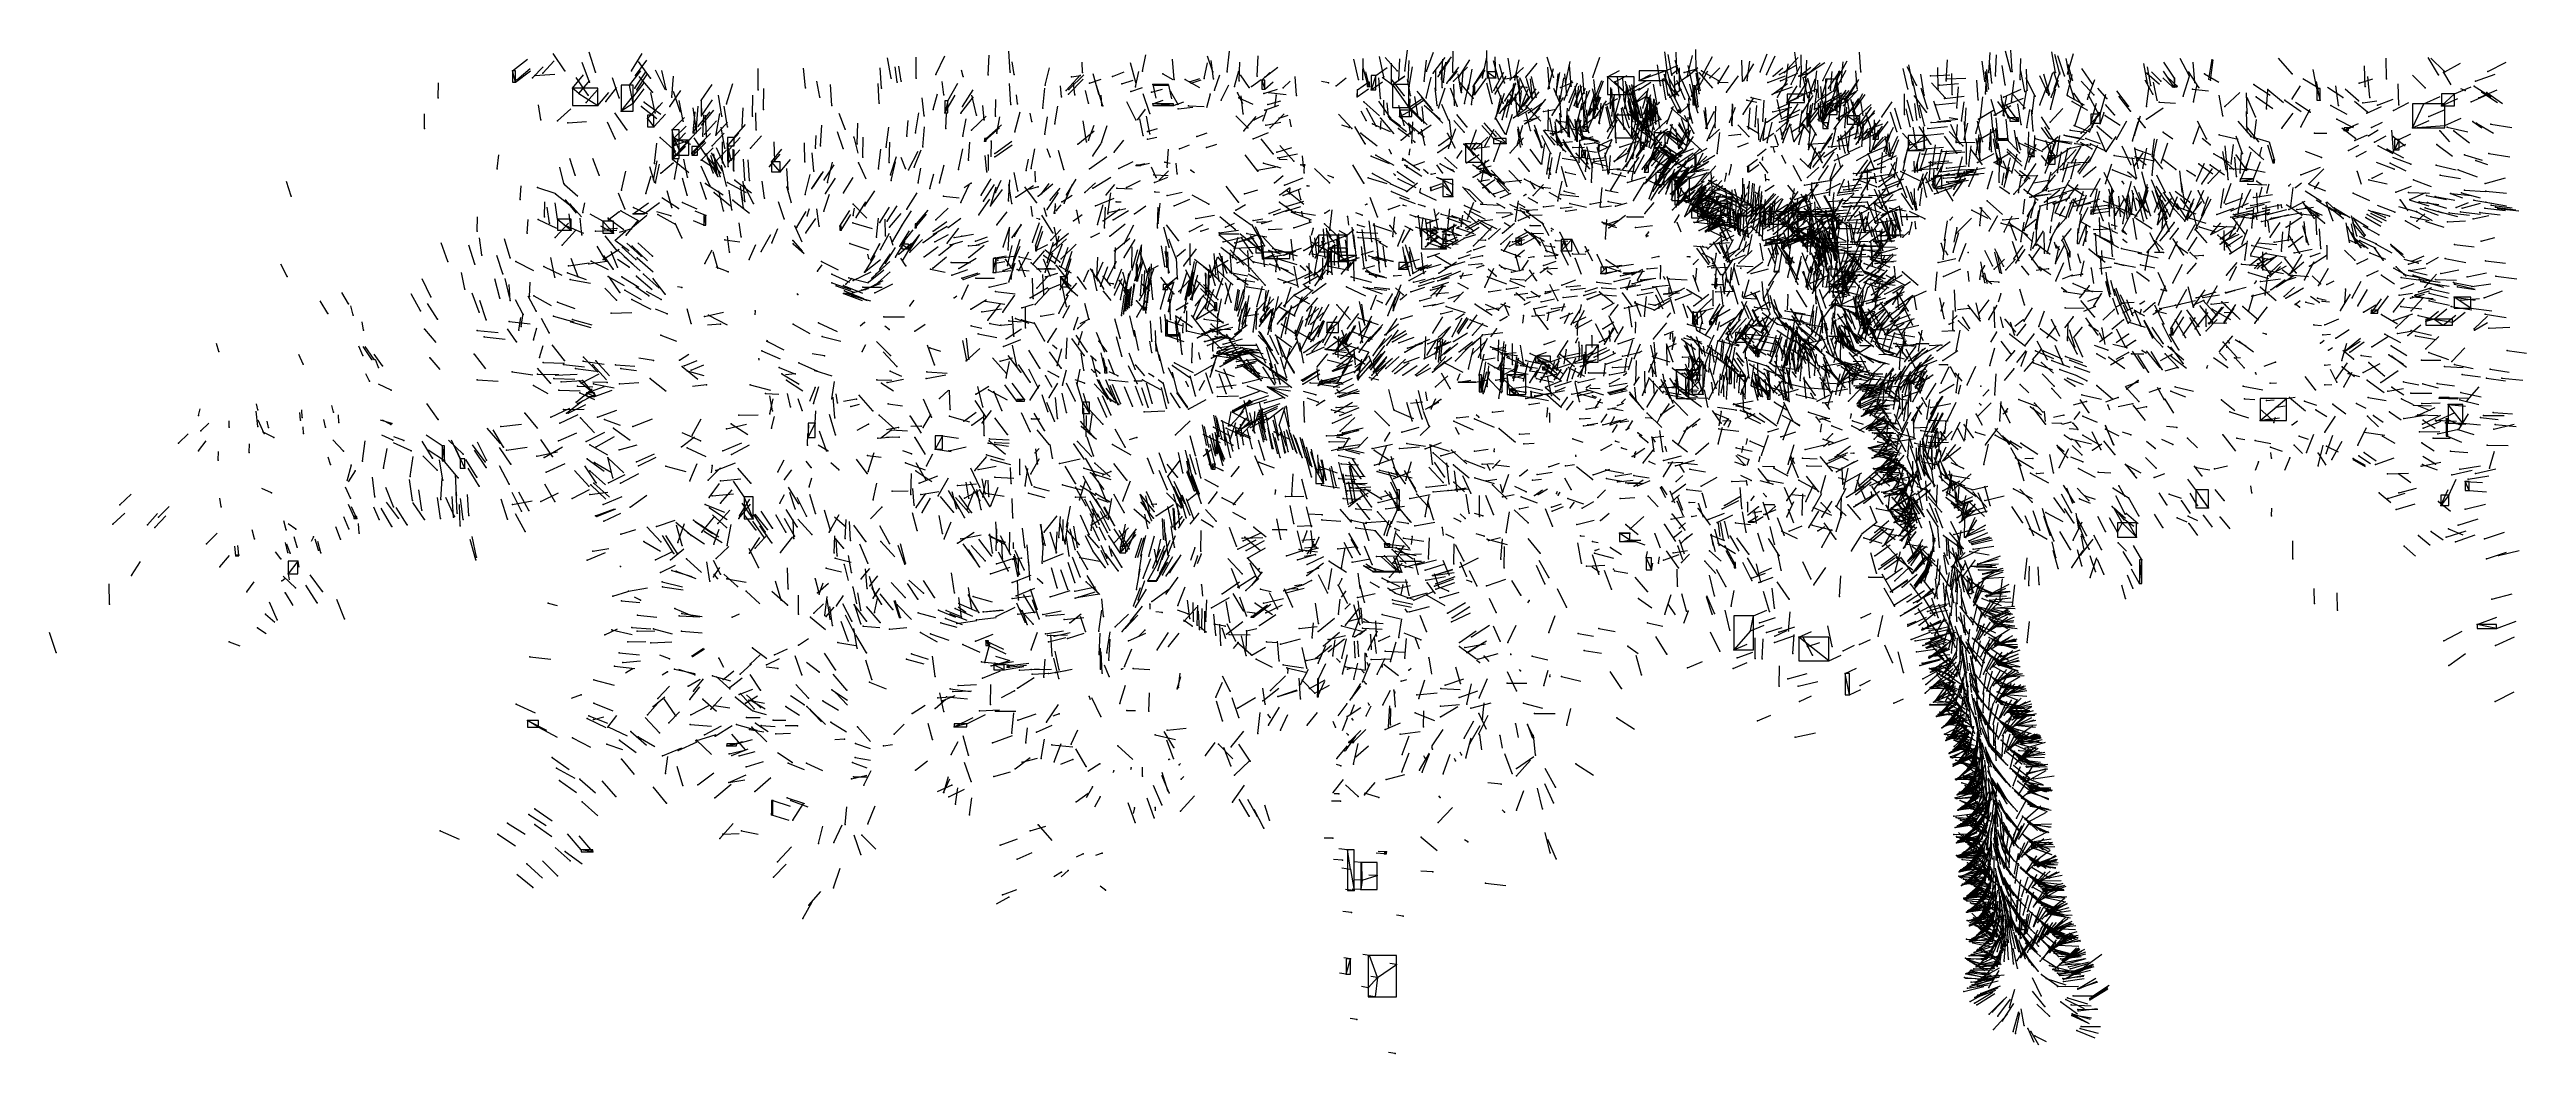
# Model space of a CAD drawing. Extents: x 59.1 to 70.8, y 600.3 to 605.1.
import ezdxf

# ---------------------------------------------------------------- set-up
doc = ezdxf.new("R2010")
doc.units = 0
for name, color, linetype in [('Clients', 3, 'CONTINUOUS'), ('Facilities', 3, 'CONTINUOUS'), ('Facilities_lines', 3, 'CONTINUOUS'), ('Min_max_boxes', 1, 'CONTINUOUS'), ('Normals', 1, 'CONTINUOUS'), ('Source_points', 5, 'CONTINUOUS'), ('Text', 3, 'CONTINUOUS')]:
    doc.layers.add(name, color=color, linetype=linetype)

msp = doc.modelspace()

# ---------------------------------------------------------------- linework, layer by layer
at = {"layer": 'Clients', "color": 5}
for p in [(61.275, 604.999, 457.229), (61.558, 604.917, 456.92), (61.829, 604.93, 457.052), (61.844, 604.873, 457.019), (64.307, 604.933, 454.07), (64.837, 604.911, 457.39), (65.276, 604.909, 452.967), (65.321, 604.945, 462.675), (65.341, 604.908, 453.038), (65.831, 604.886, 453.983), (65.93, 604.965, 455.459), (66.459, 604.97, 451.452), (66.494, 604.947, 451.402), (66.556, 604.886, 451.32), (66.585, 604.921, 451.391), (66.609, 604.953, 451.269), (66.864, 604.927, 457.802), (67.547, 604.959, 453.814), (69.135, 604.922, 449.232), (69.142, 604.921, 460.705), (61.678, 604.834, 456.999), (61.789, 604.807, 456.928), (61.93, 604.788, 456.965), (62.169, 604.785, 456.729), (63.322, 604.8, 459.033), (64.306, 604.843, 457.222), (65.519, 604.825, 453.015), (65.533, 604.812, 456.006), (66.397, 604.861, 459.694), (66.59, 604.835, 458.478), (66.807, 604.813, 457.676), (67.31, 604.849, 451.083), (67.404, 604.795, 458.428), (67.491, 604.792, 453.74), (68.365, 604.776, 454.841), (68.792, 604.793, 458.74), (69.834, 604.859, 455.869), (70.325, 604.843, 453.374), (70.408, 604.833, 453.429), (61.943, 604.733, 456.991), (62.03, 604.72, 456.937), (62.109, 604.67, 456.903), (62.145, 604.732, 460.026), (62.151, 604.641, 456.849), (62.292, 604.643, 456.644), (63.518, 604.679, 458.826), (65.787, 604.653, 459.212), (65.98, 604.655, 458.978), (66.223, 604.648, 458.907), (66.363, 604.713, 459.642), (66.574, 604.682, 459.552), (66.614, 604.66, 457.09), (66.733, 604.705, 457.818), (66.741, 604.694, 457.889), (67.408, 604.738, 458.398), (67.503, 604.725, 458.379), (67.655, 604.746, 453.553), (67.743, 604.697, 448.187), (68.357, 604.671, 454.737), (69.968, 604.729, 454.365), (70.424, 604.74, 453.441), (62.035, 604.583, 456.871), (62.046, 604.6, 456.766), (62.063, 604.623, 456.929), (62.123, 604.611, 456.845), (62.297, 604.565, 456.701), (62.501, 604.568, 456.59), (64.227, 604.551, 457.204), (66.336, 604.59, 453.738), (66.394, 604.582, 453.677), (66.415, 604.615, 453.654), (66.653, 604.551, 453.489), (66.689, 604.582, 461.956), (66.727, 604.518, 453.382), (66.749, 604.576, 451.468), (66.873, 604.599, 451.257), (66.876, 604.532, 451.223), (67.129, 604.52, 451.14), (67.883, 604.622, 454.195), (67.958, 604.629, 454.148), (68.115, 604.513, 454.478), (68.304, 604.583, 454.919), (68.48, 604.593, 454.748), (68.548, 604.557, 449.052), (69.611, 604.563, 460.304), (70.186, 604.624, 454.41), (65.621, 604.446, 449.435), (65.727, 604.403, 448.319), (66.688, 604.46, 453.374), (66.758, 604.417, 456.591), (66.764, 604.496, 456.605), (66.778, 604.491, 456.452), (66.8, 604.478, 453.329), (68.042, 604.502, 454.258), (68.153, 604.507, 454.446), (69.519, 604.488, 455.076), (61.846, 604.321, 457.377), (62.189, 604.314, 460.9), (66.795, 604.364, 456.448), (66.857, 604.339, 456.213), (66.862, 604.346, 456.516), (66.881, 604.351, 456.364), (66.905, 604.303, 456.21), (66.909, 604.311, 453.25), (66.942, 604.314, 455.953), (66.975, 604.372, 455.913), (66.995, 604.322, 456.126), (67.09, 604.312, 455.552), (67.34, 604.338, 454.521), (67.526, 604.311, 454.491), (67.527, 604.319, 454.376), (68.763, 604.339, 455.539), (61.552, 604.244, 453.974), (61.753, 604.231, 457.969), (62.83, 604.245, 456.576), (63.181, 604.255, 456.346), (65.226, 604.221, 448.03), (65.638, 604.23, 448.2), (65.65, 604.242, 448.258), (65.68, 604.183, 459.224), (66.027, 604.207, 452.821), (66.052, 604.175, 452.871), (66.251, 604.188, 452.558), (66.291, 604.2, 452.596), (67.04, 604.271, 455.969), (67.18, 604.265, 455.038), (67.279, 604.198, 455.25), (67.298, 604.182, 454.905), (67.3, 604.273, 455.252), (67.334, 604.266, 455.063), (67.359, 604.231, 454.356), (67.363, 604.202, 454.551), (67.384, 604.171, 454.628), (67.448, 604.205, 454.363), (67.557, 604.257, 454.157), (67.682, 604.172, 448.595), (67.825, 604.214, 453.7), (68.486, 604.251, 459.132), (68.903, 604.237, 457.502), (63.15, 604.156, 456.464), (63.564, 604.111, 455.422), (63.754, 604.146, 459.384), (64.827, 604.111, 450.103), (64.829, 604.138, 459.716), (64.955, 604.141, 450.039), (65.136, 604.16, 449.977), (65.145, 604.142, 447.973), (65.27, 604.125, 453.44), (65.472, 604.06, 449.769), (65.696, 604.156, 448.106), (67.248, 604.049, 452.734), (67.33, 604.09, 452.674), (67.467, 604.085, 453.713), (67.541, 604.102, 453.667), (68.649, 604.119, 458.535), (61.26, 603.929, 454.439), (62.865, 603.945, 457.386), (63.87, 604.023, 455.985), (64.234, 604.004, 458.212), (64.377, 603.987, 455.795), (66.428, 604.04, 452.408), (66.535, 604.04, 452.285), (67.602, 604.03, 448.551), (67.61, 604.022, 453.252), (70.469, 603.927, 458.551), (64.174, 603.866, 458.544), (64.262, 603.868, 458.325), (64.366, 603.819, 459.259), (64.61, 603.865, 459.56), (64.822, 603.81, 454.352), (65.444, 603.864, 456.788), (66.886, 603.855, 451.992), (66.942, 603.81, 451.945), (70.107, 603.866, 456.2), (70.335, 603.813, 456.095), (70.46, 603.809, 456.063), (64.43, 603.745, 457.351), (65.131, 603.761, 455.205), (66.416, 603.7, 457.262), (67.066, 603.714, 451.712), (67.609, 603.716, 459.093), (67.682, 603.759, 459.819), (69.127, 603.779, 459.042), (70.416, 603.795, 456.092), (65.353, 603.599, 455.042), (66.119, 603.648, 449.307), (66.175, 603.584, 454.287), (66.358, 603.655, 457.107), (66.784, 603.583, 453.112), (67.047, 603.593, 452.585), (67.16, 603.672, 451.654), (64.089, 603.57, 454.771), (65.096, 603.516, 455.794), (65.274, 603.555, 455.394), (65.754, 603.525, 449.51), (65.851, 603.56, 454.5), (65.953, 603.529, 454.58), (65.984, 603.56, 454.32), (66.024, 603.463, 454.426), (66.028, 603.467, 454.37), (66.073, 603.504, 454.398), (66.846, 603.545, 452.976), (66.854, 603.537, 458.947), (66.913, 603.469, 453.16), (67.097, 603.49, 455.782), (67.112, 603.553, 455.757), (67.229, 603.485, 459.372), (61.663, 603.457, 458.338), (63.662, 603.435, 462.843), (64.006, 603.377, 462.084), (66.1, 603.454, 454.341), (66.787, 603.448, 453.065), (66.844, 603.453, 453.082), (67.657, 603.438, 450.865), (69.599, 603.35, 454.681), (69.626, 603.407, 454.815), (69.674, 603.448, 454.765), (70.44, 603.42, 454.111), (70.444, 603.452, 459.702), (62.708, 603.332, 456.442), (70.437, 603.27, 454.29), (60.952, 603.153, 455.2), (61.048, 603.118, 456.135), (63.275, 603.208, 462.536), (64.601, 603.137, 457.957), (64.607, 603.187, 457.674), (65.078, 603.111, 463.099), (69.991, 603.164, 454.03), (65.462, 603.015, 463.08), (67.804, 603.105, 450.275), (69.246, 603.016, 449.465), (70.521, 603.056, 453.892), (60.523, 602.89, 454.836), (62.372, 602.982, 458.844), (65.467, 602.92, 463.048), (68.171, 602.893, 448.679), (70.405, 602.942, 456.317), (65.403, 602.761, 460.27), (66.516, 602.811, 457.216), (66.539, 602.771, 457.19), (67.152, 602.863, 458.369), (68.874, 602.816, 449.371), (68.965, 602.792, 449.454), (59.964, 602.703, 454.603), (64.151, 602.717, 458.7), (66.667, 602.638, 449.242), (67.059, 602.672, 454.94), (68.989, 602.684, 449.658), (60.212, 602.618, 455.008), (64.323, 602.584, 460.273), (65.479, 602.628, 455.002), (68.166, 602.525, 460.66), (63.107, 602.411, 456.98), (64.787, 602.416, 462.684), (67.15, 602.419, 458.598), (67.366, 602.318, 458.46), (70.578, 602.379, 457.857), (63.528, 602.279, 459.633), (63.554, 602.187, 462.934), (63.617, 602.176, 462.795), (67.057, 602.259, 458.611), (68.305, 602.281, 447.788), (65.091, 602.121, 457.401), (67.585, 602.147, 458.365), (61.346, 601.925, 459.551), (63.366, 601.894, 463.401), (65.258, 601.825, 457.631), (62.335, 601.814, 461.763), (62.507, 601.545, 457.848), (61.599, 601.312, 459.173), (65.229, 601.312, 455.009), (65.296, 601.253, 455.12), (65.404, 601.294, 455.273), (68.193, 601.26, 445.378), (68.477, 601.326, 444.96), (65.26, 601.12, 454.945), (65.291, 601.124, 455.221), (65.369, 601.191, 455.165), (68.485, 601.159, 444.753), (68.147, 601.083, 444.488), (68.248, 601.009, 443.8), (68.254, 600.944, 444.512), (68.275, 600.885, 443.395), (68.315, 600.974, 443.483), (68.433, 600.912, 443.239), (68.443, 600.936, 444.49), (68.447, 600.924, 443.387), (68.48, 600.953, 443.528), (68.502, 600.877, 443.257), (68.521, 600.895, 443.401), (68.555, 600.924, 443.545), (65.243, 600.797, 454.974), (65.333, 600.812, 455.191), (65.46, 600.77, 455.113), (68.168, 600.791, 443.426), (68.171, 600.792, 443.349), (68.177, 600.784, 443.271), (68.212, 600.84, 443.494), (68.223, 600.849, 443.392), (68.448, 600.828, 442.97), (68.47, 600.851, 443.113), (68.522, 600.8, 443.048), (68.527, 600.805, 443.122), (68.72, 600.76, 442.927), (65.326, 600.66, 455.059), (68.15, 600.709, 443.263), (68.157, 600.726, 443.226), (68.171, 600.732, 443.423), (68.175, 600.735, 443.487), (68.176, 600.665, 443.352), (68.206, 600.674, 443.571), (68.569, 600.746, 443.778), (68.581, 600.752, 442.856), (65.359, 600.616, 455.059), (68.205, 600.614, 443.437), (68.206, 600.619, 443.502), (68.218, 600.624, 443.566), (68.283, 600.546, 443.435), (68.743, 600.609, 442.966), (68.752, 600.617, 442.887), (68.392, 600.443, 443.222), (68.464, 600.453, 443.224), (68.697, 600.467, 443.093)]:
    msp.add_point(p, dxfattribs=at)
at = {"layer": 'Facilities', "color": 3}
for p in [(61.418, 604.987, 456.957), (61.522, 604.998, 459.392), (61.668, 604.992, 459.37), (61.838, 604.998, 457.149), (63.631, 604.992, 457.761), (63.974, 604.99, 454.173), (64.257, 604.997, 460.2), (64.354, 604.984, 460.012), (64.59, 604.994, 460.084), (64.658, 604.994, 454.191), (65.464, 604.999, 448.263), (65.5, 604.999, 454.159), (65.602, 604.997, 454.149), (65.634, 604.987, 454.092), (65.665, 604.991, 454.153), (65.727, 604.992, 461.658), (65.746, 604.996, 448.305), (65.89, 604.994, 455.472), (66.736, 604.998, 451.329), (66.744, 604.989, 459.204), (66.764, 604.983, 449.391), (66.787, 604.986, 459.148), (66.822, 604.99, 451.217), (66.879, 604.999, 457.207), (66.893, 604.989, 456.821), (66.905, 604.999, 456.737), (67.183, 604.993, 462.392), (67.298, 604.991, 448.132), (67.358, 604.999, 454.055), (67.405, 604.983, 448.71), (67.659, 604.994, 448.787), (68.265, 604.99, 458.807), (68.369, 604.995, 448.151), (68.376, 604.996, 456.857), (68.581, 604.991, 448.221), (68.602, 604.985, 456.274), (68.638, 604.985, 459.019), (69.014, 604.988, 448.675), (69.286, 604.984, 456.403), (69.701, 604.985, 456.302), (70.418, 604.99, 459.744), (70.419, 604.998, 457.311), (70.425, 604.994, 455.719), (70.628, 604.996, 455.867), (60.923, 604.87, 453.816), (61.289, 604.945, 457.202), (61.295, 604.956, 457.148), (61.369, 604.965, 457.099), (61.38, 604.976, 458.136), (61.588, 604.891, 456.952), (61.632, 604.884, 459.498), (61.639, 604.945, 459.293), (61.779, 604.871, 459.21), (61.854, 604.916, 456.565), (61.857, 604.976, 457.185), (61.863, 604.909, 456.713), (61.927, 604.963, 460.437), (61.937, 604.898, 460.472), (61.996, 604.914, 460.306), (62.002, 604.91, 457.872), (62.029, 604.874, 459.754), (62.437, 604.909, 460.245), (62.662, 604.918, 454.126), (62.73, 604.874, 453.945), (63.021, 604.916, 460.59), (63.068, 604.963, 457.923), (63.096, 604.945, 454.278), (63.114, 604.95, 454.162), (63.185, 604.963, 460.364), (63.279, 604.981, 459.096), (63.316, 604.885, 454.084), (63.409, 604.971, 453.957), (63.527, 604.979, 460.408), (63.65, 604.981, 454.296), (63.797, 604.93, 460.516), (63.874, 604.876, 454.235), (63.896, 604.906, 458.77), (63.907, 604.888, 458.741), (63.909, 604.91, 458.727), (63.921, 604.97, 457.366), (63.937, 604.885, 454.226), (64.006, 604.94, 457.252), (64.05, 604.888, 459.969), (64.116, 604.972, 457.41), (64.159, 604.937, 457.288), (64.203, 604.901, 457.23), (64.224, 604.922, 460.216), (64.226, 604.943, 454.298), (64.3, 604.897, 457.25), (64.381, 604.93, 454.047), (64.39, 604.9, 459.843), (64.407, 604.957, 454.337), (64.459, 604.957, 459.824), (64.48, 604.946, 457.43), (64.488, 604.94, 457.21), (64.55, 604.962, 453.972), (64.578, 604.888, 454.056), (64.593, 604.96, 454.973), (64.598, 604.907, 453.977), (64.693, 604.925, 459.608), (64.707, 604.894, 460.128), (64.714, 604.87, 459.515), (64.716, 604.951, 460.214), (64.762, 604.92, 459.636), (64.773, 604.924, 457.379), (64.801, 604.973, 454.212), (64.822, 604.954, 457.34), (64.832, 604.891, 456.746), (64.837, 604.968, 456.717), (64.854, 604.896, 456.663), (64.89, 604.883, 454.114), (64.923, 604.918, 457.392), (64.986, 604.882, 454.701), (65.139, 604.942, 460.332), (65.174, 604.927, 452.965), (65.274, 604.876, 452.928), (65.281, 604.957, 456.3), (65.301, 604.958, 460.237), (65.333, 604.925, 462.657), (65.363, 604.976, 453.072), (65.385, 604.868, 461.848), (65.4, 604.97, 461.736), (65.436, 604.935, 462.346), (65.44, 604.932, 453.021), (65.441, 604.934, 452.915), (65.445, 604.929, 448.261), (65.471, 604.955, 462.198), (65.497, 604.882, 455.91), (65.515, 604.947, 462.168), (65.521, 604.925, 462.496), (65.526, 604.881, 454.72), (65.592, 604.95, 462.011), (65.6, 604.871, 462.121), (65.646, 604.907, 461.759), (65.657, 604.972, 454.172), (65.674, 604.957, 460.033), (65.677, 604.92, 460.02), (65.683, 604.944, 460.119), (65.699, 604.94, 454.106), (65.73, 604.95, 454.008), (65.756, 604.969, 454.084), (65.767, 604.898, 457.138), (65.768, 604.896, 461.537), (65.801, 604.913, 454.551), (65.823, 604.869, 456.011), (65.824, 604.925, 453.967), (65.825, 604.928, 454.06), (65.867, 604.966, 460.99), (65.914, 604.897, 456.962), (65.921, 604.905, 453.985), (65.927, 604.89, 453.955), (65.943, 604.96, 458.969), (65.972, 604.942, 458.925), (65.999, 604.956, 451.922), (66.004, 604.967, 458.999), (66.02, 604.956, 454.547), (66.035, 604.97, 448.117), (66.044, 604.891, 459.17), (66.072, 604.969, 451.973), (66.078, 604.919, 448.07), (66.086, 604.875, 460.575), (66.103, 604.866, 460.501), (66.105, 604.866, 459.031), (66.121, 604.874, 454.869), (66.178, 604.913, 461.975), (66.185, 604.916, 459.404), (66.203, 604.969, 457.478), (66.216, 604.885, 460.212), (66.217, 604.892, 462.454), (66.237, 604.919, 449.159), (66.237, 604.868, 462.37), (66.262, 604.945, 455.447), (66.267, 604.884, 459.323), (66.288, 604.926, 457.403), (66.349, 604.892, 457.348), (66.39, 604.969, 459.968), (66.517, 604.873, 460.663), (66.541, 604.896, 451.398), (66.608, 604.908, 451.47), (66.71, 604.929, 459.122), (66.746, 604.884, 459.056), (66.755, 604.874, 451.368), (66.763, 604.899, 456.828), (66.764, 604.978, 459.133), (66.766, 604.888, 458.997), (66.78, 604.875, 459.036), (66.782, 604.933, 451.39), (66.786, 604.886, 457.786), (66.796, 604.881, 457.869), (66.8, 604.912, 459.073), (66.81, 604.953, 457.862), (66.838, 604.971, 451.616), (66.839, 604.974, 459.266), (66.857, 604.878, 460.451), (66.885, 604.911, 460.599), (66.894, 604.891, 457.75), (66.899, 604.907, 457.836), (66.909, 604.978, 460.563), (66.944, 604.965, 451.625), (66.984, 604.945, 451.138), (66.984, 604.939, 460.682), (67.023, 604.897, 460.635), (67.099, 604.95, 461.567), (67.105, 604.953, 460.787), (67.121, 604.952, 448.946), (67.139, 604.872, 451.157), (67.213, 604.981, 453.473), (67.218, 604.943, 448.227), (67.239, 604.887, 448.891), (67.244, 604.973, 451.452), (67.25, 604.892, 448.216), (67.265, 604.874, 453.378), (67.274, 604.981, 448.165), (67.278, 604.951, 448.215), (67.304, 604.933, 457.291), (67.329, 604.935, 453.377), (67.357, 604.871, 453.304), (67.365, 604.973, 450.976), (67.372, 604.977, 451.51), (67.372, 604.922, 454.009), (67.378, 604.975, 453.98), (67.392, 604.888, 451.063), (67.393, 604.968, 448.745), (67.398, 604.949, 453.946), (67.408, 604.872, 453.894), (67.411, 604.874, 453.954), (67.427, 604.89, 454.015), (67.439, 604.901, 453.828), (67.458, 604.872, 457.282), (67.472, 604.87, 458.891), (67.472, 604.866, 450.972), (67.479, 604.953, 453.698), (67.506, 604.916, 453.988), (67.516, 604.907, 457.242), (67.531, 604.905, 448.775), (67.531, 604.902, 450.563), (67.542, 604.915, 453.75), (67.566, 604.946, 457.218), (67.579, 604.866, 451.037), (67.591, 604.877, 448.798), (67.599, 604.872, 453.758), (67.642, 604.915, 448.708), (67.882, 604.914, 461.521), (67.905, 604.932, 461.608), (67.923, 604.93, 456.247), (67.959, 604.884, 448.107), (67.989, 604.974, 454.42), (68.025, 604.914, 457.094), (68.03, 604.93, 454.321), (68.056, 604.867, 454.334), (68.058, 604.871, 456.314), (68.063, 604.951, 448.726), (68.067, 604.96, 454.409), (68.092, 604.887, 448.733), (68.247, 604.949, 460.616), (68.249, 604.89, 456.96), (68.256, 604.902, 448.931), (68.264, 604.913, 448.964), (68.279, 604.941, 448.863), (68.296, 604.974, 456.937), (68.335, 604.874, 456.159), (68.342, 604.932, 448.879), (68.413, 604.957, 457.026), (68.436, 604.901, 461.198), (68.447, 604.907, 456.753), (68.485, 604.878, 454.93), (68.539, 604.897, 457.072), (68.55, 604.884, 454.947), (68.553, 604.89, 448.262), (68.56, 604.874, 457.692), (68.574, 604.913, 457.729), (68.597, 604.922, 449.02), (68.624, 604.974, 455.082), (68.636, 604.884, 459.025), (68.639, 604.88, 455.564), (68.651, 604.959, 455.002), (68.662, 604.954, 449.12), (68.667, 604.891, 449.02), (68.757, 604.933, 455.414), (68.762, 604.885, 455.394), (68.824, 604.868, 455.546), (69.017, 604.94, 455.605), (69.033, 604.929, 455.692), (69.042, 604.888, 455.617), (69.08, 604.95, 449.149), (69.144, 604.964, 460.737), (69.157, 604.926, 449.144), (69.186, 604.878, 461.107), (69.214, 604.977, 460.756), (69.229, 604.912, 456.496), (69.241, 604.943, 460.148), (69.259, 604.92, 460.801), (69.307, 604.959, 455.384), (69.315, 604.954, 455.407), (69.52, 604.934, 456.419), (69.531, 604.875, 456.322), (69.586, 604.91, 456.348), (69.701, 604.866, 457.469), (69.818, 604.915, 455.871), (69.822, 604.919, 454.43), (69.941, 604.872, 456.792), (70.019, 604.94, 454.467), (70.048, 604.925, 455.779), (70.069, 604.873, 455.768), (70.148, 604.96, 455.798), (70.331, 604.918, 457.38), (70.394, 604.98, 456.795), (70.471, 604.889, 453.408), (70.521, 604.906, 455.797), (70.563, 604.926, 457.872), (70.57, 604.949, 456.134), (70.585, 604.871, 455.839), (70.6, 604.898, 457.228), (70.624, 604.896, 457.296), (61.408, 604.766, 453.805), (61.487, 604.762, 457.308), (61.536, 604.752, 458.11), (61.623, 604.849, 456.987), (61.716, 604.854, 456.981), (61.845, 604.844, 456.995), (61.885, 604.83, 460.569), (61.897, 604.85, 460.519), (61.914, 604.773, 456.916), (61.95, 604.799, 459.043), (62.019, 604.829, 456.726), (62.069, 604.806, 460.17), (62.083, 604.761, 459.008), (62.167, 604.858, 456.777), (62.266, 604.784, 457.962), (62.287, 604.843, 459.709), (62.41, 604.784, 460.284), (62.463, 604.816, 459.205), (62.786, 604.834, 459.532), (63.01, 604.845, 460.642), (63.224, 604.786, 460.438), (63.267, 604.815, 453.953), (63.335, 604.857, 459.003), (63.398, 604.798, 458.807), (63.405, 604.829, 458.929), (63.471, 604.788, 457.897), (63.507, 604.767, 454.287), (63.562, 604.784, 460.039), (63.634, 604.839, 457.731), (63.665, 604.842, 454.067), (63.734, 604.758, 454.106), (63.786, 604.822, 457.683), (64.002, 604.845, 454.194), (64.065, 604.835, 454.186), (64.069, 604.833, 459.949), (64.226, 604.766, 454.293), (64.236, 604.768, 460.611), (64.292, 604.796, 454.283), (64.404, 604.835, 457.219), (64.427, 604.818, 460.103), (64.475, 604.833, 460.009), (64.63, 604.86, 454.049), (64.734, 604.795, 454.79), (64.786, 604.766, 457.411), (64.837, 604.813, 456.764), (64.844, 604.813, 454.114), (64.851, 604.839, 456.738), (64.905, 604.774, 456.867), (65.305, 604.851, 455.667), (65.316, 604.763, 460.463), (65.347, 604.748, 456.089), (65.385, 604.775, 462.442), (65.402, 604.792, 462.485), (65.422, 604.783, 454.671), (65.424, 604.779, 459.104), (65.429, 604.771, 455.575), (65.432, 604.776, 448.332), (65.474, 604.782, 456.024), (65.522, 604.784, 456.945), (65.529, 604.818, 452.935), (65.563, 604.781, 455.001), (65.573, 604.775, 455.603), (65.581, 604.76, 455.559), (65.589, 604.753, 456.926), (65.622, 604.827, 455.571), (65.628, 604.803, 459.043), (65.63, 604.812, 459.219), (65.653, 604.834, 454.636), (65.659, 604.823, 462.218), (65.665, 604.769, 455.891), (65.707, 604.767, 454.602), (65.735, 604.836, 461.567), (65.748, 604.832, 456.905), (65.782, 604.844, 454.558), (65.816, 604.839, 454.622), (65.914, 604.844, 459.237), (65.927, 604.771, 461.485), (65.934, 604.785, 462.175), (65.94, 604.798, 461.42), (65.95, 604.798, 453.99), (65.961, 604.768, 461.377), (65.966, 604.845, 458.924), (65.967, 604.815, 453.93), (65.974, 604.857, 453.982), (65.981, 604.781, 461.817), (66.002, 604.844, 461.193), (66.004, 604.847, 453.905), (66.004, 604.841, 461.108), (66.014, 604.776, 453.922), (66.031, 604.792, 461.063), (66.033, 604.798, 453.982), (66.036, 604.784, 453.842), (66.043, 604.806, 461.004), (66.045, 604.857, 455.486), (66.047, 604.819, 461.469), (66.055, 604.816, 460.882), (66.064, 604.833, 453.9), (66.074, 604.833, 460.64), (66.075, 604.823, 453.934), (66.075, 604.752, 453.944), (66.085, 604.799, 453.855), (66.108, 604.789, 454.003), (66.12, 604.773, 448.174), (66.157, 604.806, 453.824), (66.198, 604.789, 454.077), (66.216, 604.762, 453.744), (66.235, 604.844, 448.138), (66.24, 604.783, 459.09), (66.255, 604.861, 460.068), (66.277, 604.81, 460.137), (66.278, 604.85, 459.996), (66.301, 604.835, 459.926), (66.311, 604.829, 462.297), (66.315, 604.749, 460.109), (66.316, 604.826, 459.851), (66.319, 604.827, 459.291), (66.336, 604.815, 459.778), (66.345, 604.833, 459.241), (66.352, 604.804, 462.236), (66.368, 604.794, 454.275), (66.374, 604.791, 459.864), (66.392, 604.782, 459.669), (66.393, 604.787, 454.329), (66.4, 604.774, 459.815), (66.405, 604.859, 459.615), (66.406, 604.858, 457.294), (66.413, 604.817, 459.184), (66.418, 604.752, 459.579), (66.422, 604.749, 457.437), (66.452, 604.837, 451.532), (66.473, 604.821, 457.242), (66.48, 604.785, 459.526), (66.484, 604.815, 459.408), (66.491, 604.773, 459.445), (66.496, 604.788, 459.514), (66.501, 604.765, 458.696), (66.538, 604.864, 459.348), (66.541, 604.82, 462.613), (66.562, 604.851, 459.279), (66.562, 604.77, 459.117), (66.576, 604.765, 458.395), (66.58, 604.84, 458.878), (66.58, 604.759, 458.56), (66.584, 604.771, 458.677), (66.585, 604.842, 451.929), (66.587, 604.845, 451.463), (66.59, 604.833, 459.048), (66.591, 604.755, 458.161), (66.593, 604.76, 459.042), (66.599, 604.831, 458.405), (66.618, 604.778, 458.905), (66.619, 604.777, 458.116), (66.622, 604.79, 451.461), (66.626, 604.823, 460.327), (66.632, 604.795, 460.306), (66.649, 604.801, 458.264), (66.664, 604.776, 458.729), (66.665, 604.775, 458.583), (66.667, 604.775, 458.509), (66.672, 604.769, 458.801), (66.673, 604.768, 458.431), (66.678, 604.763, 458.354), (66.689, 604.749, 458.859), (66.689, 604.748, 458.277), (66.694, 604.839, 458.846), (66.704, 604.849, 462.872), (66.712, 604.768, 457.969), (66.736, 604.864, 458.919), (66.741, 604.749, 462.588), (66.762, 604.822, 457.715), (66.794, 604.803, 457.647), (66.803, 604.799, 451.655), (66.826, 604.864, 457.723), (66.849, 604.772, 458.069), (66.853, 604.861, 457.683), (66.862, 604.753, 457.68), (66.873, 604.838, 457.798), (66.882, 604.825, 457.72), (66.887, 604.801, 457.676), (66.889, 604.83, 457.194), (67.037, 604.755, 456.913), (67.102, 604.794, 460.794), (67.119, 604.86, 451.145), (67.195, 604.761, 458.264), (67.214, 604.756, 451.39), (67.242, 604.804, 448.846), (67.267, 604.821, 451.099), (67.268, 604.792, 450.938), (67.274, 604.756, 448.698), (67.282, 604.78, 457.285), (67.283, 604.772, 448.256), (67.309, 604.847, 453.315), (67.309, 604.749, 458.322), (67.311, 604.764, 453.27), (67.311, 604.757, 458.305), (67.315, 604.762, 460.765), (67.383, 604.802, 453.318), (67.388, 604.86, 461.663), (67.417, 604.769, 453.226), (67.44, 604.84, 449.068), (67.44, 604.815, 453.825), (67.442, 604.818, 453.888), (67.457, 604.768, 448.701), (67.46, 604.765, 453.732), (67.461, 604.762, 457.399), (67.471, 604.759, 458.786), (67.476, 604.847, 457.296), (67.478, 604.755, 457.457), (67.479, 604.752, 458.39), (67.479, 604.749, 453.733), (67.48, 604.842, 448.812), (67.481, 604.756, 453.661), (67.483, 604.842, 448.672), (67.497, 604.787, 457.327), (67.502, 604.826, 448.623), (67.503, 604.843, 453.875), (67.512, 604.807, 451.016), (67.534, 604.826, 453.623), (67.539, 604.826, 450.975), (67.541, 604.829, 453.917), (67.546, 604.773, 453.793), (67.553, 604.766, 458.454), (67.558, 604.762, 458.741), (67.56, 604.856, 458.803), (67.577, 604.835, 453.831), (67.58, 604.781, 458.703), (67.583, 604.86, 453.677), (67.595, 604.786, 453.557), (67.621, 604.805, 453.72), (67.623, 604.806, 453.632), (67.629, 604.755, 457.74), (67.634, 604.772, 453.68), (67.64, 604.756, 448.688), (67.641, 604.766, 461.681), (67.658, 604.855, 448.791), (67.759, 604.78, 448.233), (67.866, 604.792, 457.432), (67.905, 604.764, 461.592), (67.925, 604.766, 448.051), (67.927, 604.852, 448.189), (67.94, 604.778, 448.095), (67.97, 604.803, 456.341), (67.974, 604.82, 448.159), (67.992, 604.754, 454.294), (68.014, 604.837, 454.273), (68.025, 604.759, 454.264), (68.033, 604.769, 459.708), (68.114, 604.823, 457.919), (68.115, 604.769, 448.839), (68.136, 604.762, 457.866), (68.215, 604.861, 448.877), (68.217, 604.77, 456.101), (68.225, 604.776, 456.945), (68.29, 604.788, 456.048), (68.298, 604.788, 448.853), (68.333, 604.789, 457.802), (68.337, 604.786, 461.279), (68.342, 604.836, 456.194), (68.356, 604.776, 461.112), (68.372, 604.854, 456.977), (68.405, 604.76, 454.808), (68.429, 604.819, 461.917), (68.435, 604.823, 454.921), (68.471, 604.797, 461.847), (68.506, 604.838, 457.702), (68.556, 604.756, 457.125), (68.557, 604.817, 459.004), (68.66, 604.854, 455.525), (68.671, 604.862, 461.172), (68.732, 604.864, 457.059), (68.748, 604.751, 458.744), (68.781, 604.802, 461.139), (68.81, 604.8, 456.155), (68.816, 604.787, 455.459), (68.861, 604.79, 455.434), (68.927, 604.831, 460.789), (68.936, 604.807, 460.77), (69.011, 604.829, 459.323), (69.012, 604.769, 461.424), (69.062, 604.859, 455.541), (69.072, 604.85, 456.145), (69.235, 604.851, 457.386), (69.373, 604.785, 457.711), (69.383, 604.83, 461.245), (69.489, 604.798, 459.627), (69.528, 604.78, 457.222), (69.58, 604.818, 455.248), (69.667, 604.86, 456.389), (69.787, 604.803, 454.495), (69.884, 604.835, 456.959), (69.913, 604.77, 456.886), (69.921, 604.834, 455.8), (70.016, 604.856, 456.983), (70.036, 604.847, 454.441), (70.055, 604.798, 454.204), (70.059, 604.803, 456.907), (70.106, 604.836, 454.075), (70.182, 604.811, 454.189), (70.207, 604.837, 458.458), (70.349, 604.782, 453.908), (70.549, 604.852, 453.831), (70.557, 604.758, 459.647), (70.574, 604.751, 457.367), (60.858, 604.726, 453.783), (61.76, 604.677, 453.87), (61.816, 604.72, 459.589), (61.973, 604.683, 460.251), (62.035, 604.644, 456.774), (62.038, 604.68, 456.94), (62.042, 604.68, 460.712), (62.13, 604.705, 460.041), (62.144, 604.725, 458.962), (62.153, 604.736, 456.72), (62.171, 604.743, 456.65), (62.176, 604.69, 458.85), (62.183, 604.698, 456.712), (62.193, 604.689, 458.915), (62.22, 604.643, 456.691), (62.237, 604.694, 456.641), (62.239, 604.698, 460.103), (62.279, 604.633, 459.604), (62.293, 604.733, 457.966), (62.324, 604.683, 456.658), (62.362, 604.732, 460.613), (62.401, 604.633, 456.62), (62.428, 604.72, 460.843), (62.709, 604.633, 461.236), (62.732, 604.643, 460.042), (62.84, 604.631, 457.749), (62.85, 604.722, 457.702), (62.891, 604.684, 457.636), (62.906, 604.653, 459.629), (63.043, 604.637, 459.366), (63.142, 604.689, 454.314), (63.183, 604.705, 459.081), (63.217, 604.639, 458.633), (63.327, 604.725, 454.355), (63.407, 604.69, 460.055), (63.448, 604.717, 458.81), (63.509, 604.665, 458.827), (63.541, 604.666, 460.003), (63.568, 604.704, 459.987), (63.653, 604.71, 457.931), (63.795, 604.698, 460.573), (63.842, 604.747, 460.529), (63.951, 604.651, 458.636), (63.993, 604.663, 460.096), (64.002, 604.671, 460.451), (64.064, 604.66, 460.306), (64.261, 604.693, 454.978), (64.281, 604.711, 457.204), (64.281, 604.675, 457.197), (64.292, 604.701, 454.993), (64.432, 604.63, 457.079), (64.515, 604.687, 457.163), (64.56, 604.635, 457.09), (64.737, 604.714, 454.062), (64.756, 604.728, 455.612), (64.781, 604.676, 453.97), (64.841, 604.741, 456.744), (64.862, 604.729, 454.011), (64.962, 604.736, 460.424), (65.236, 604.731, 460.424), (65.249, 604.726, 462.454), (65.291, 604.703, 455.767), (65.312, 604.653, 448.309), (65.364, 604.736, 456.322), (65.384, 604.724, 454.763), (65.47, 604.726, 459.204), (65.482, 604.671, 453.33), (65.496, 604.741, 454.99), (65.526, 604.701, 454.699), (65.533, 604.657, 461.864), (65.547, 604.661, 454.908), (65.564, 604.702, 452.967), (65.589, 604.686, 455.62), (65.594, 604.649, 456.941), (65.661, 604.645, 452.919), (65.702, 604.702, 454.603), (65.707, 604.632, 462.11), (65.721, 604.687, 454.536), (65.779, 604.652, 456.422), (65.781, 604.708, 459.031), (65.794, 604.733, 458.997), (65.817, 604.63, 462.712), (65.878, 604.642, 454.41), (65.919, 604.679, 458.953), (65.93, 604.689, 458.91), (65.975, 604.701, 458.967), (65.979, 604.698, 461.446), (66.031, 604.646, 461.483), (66.048, 604.639, 454.869), (66.056, 604.65, 454.821), (66.068, 604.747, 453.887), (66.095, 604.716, 454.899), (66.144, 604.656, 458.91), (66.147, 604.635, 459.097), (66.15, 604.637, 458.884), (66.165, 604.717, 453.782), (66.179, 604.716, 456.932), (66.19, 604.702, 453.788), (66.197, 604.695, 453.83), (66.202, 604.694, 457.212), (66.209, 604.65, 457.474), (66.224, 604.669, 458.888), (66.23, 604.657, 453.859), (66.242, 604.707, 458.921), (66.245, 604.646, 457.336), (66.263, 604.727, 462.395), (66.273, 604.698, 454.876), (66.273, 604.69, 459.177), (66.28, 604.686, 460.248), (66.287, 604.725, 453.723), (66.295, 604.636, 453.74), (66.302, 604.731, 448.152), (66.307, 604.672, 459.765), (66.312, 604.672, 458.469), (66.315, 604.67, 460.174), (66.315, 604.666, 456.922), (66.318, 604.666, 456.967), (66.328, 604.669, 453.675), (66.338, 604.677, 458.861), (66.339, 604.734, 460.038), (66.341, 604.677, 453.759), (66.343, 604.733, 459.71), (66.344, 604.684, 458.795), (66.345, 604.687, 449.159), (66.346, 604.677, 448.195), (66.348, 604.681, 449.1), (66.351, 604.731, 462.609), (66.351, 604.652, 453.709), (66.364, 604.714, 460.099), (66.371, 604.706, 458.818), (66.4, 604.659, 449.152), (66.42, 604.645, 453.645), (66.46, 604.712, 459.964), (66.461, 604.68, 460.021), (66.475, 604.729, 458.755), (66.483, 604.736, 458.303), (66.501, 604.659, 452.804), (66.518, 604.638, 448.551), (66.539, 604.722, 458.237), (66.562, 604.731, 459.134), (66.578, 604.677, 462.013), (66.59, 604.682, 459.481), (66.599, 604.682, 454.266), (66.605, 604.746, 458.482), (66.608, 604.741, 458.517), (66.618, 604.657, 458.526), (66.623, 604.74, 449.195), (66.624, 604.656, 457.645), (66.626, 604.724, 462.088), (66.628, 604.735, 457.861), (66.628, 604.733, 457.941), (66.632, 604.717, 458.359), (66.637, 604.734, 459.031), (66.639, 604.727, 457.784), (66.639, 604.707, 458.282), (66.64, 604.708, 458.428), (66.645, 604.722, 462.101), (66.646, 604.642, 457.417), (66.651, 604.736, 451.434), (66.655, 604.72, 457.711), (66.656, 604.638, 457.341), (66.66, 604.689, 458.127), (66.664, 604.745, 458.933), (66.664, 604.739, 458.343), (66.665, 604.632, 457.268), (66.678, 604.669, 457.972), (66.68, 604.708, 451.801), (66.68, 604.635, 457.84), (66.681, 604.723, 459.095), (66.683, 604.682, 451.444), (66.703, 604.642, 457.814), (66.708, 604.729, 458.123), (66.71, 604.63, 457.738), (66.725, 604.711, 457.749), (66.727, 604.646, 457.916), (66.733, 604.646, 449.17), (66.742, 604.656, 453.908), (66.758, 604.742, 457.59), (66.759, 604.71, 457.887), (66.795, 604.637, 457.285), (66.798, 604.631, 457.57), (66.801, 604.632, 462.238), (66.834, 604.688, 457.68), (66.84, 604.683, 457.536), (66.845, 604.696, 453.917), (66.845, 604.667, 457.74), (66.848, 604.668, 457.679), (66.868, 604.703, 457.577), (66.925, 604.727, 462.645), (66.93, 604.729, 453.909), (66.931, 604.726, 457.866), (66.931, 604.668, 462.524), (66.943, 604.68, 451.563), (66.97, 604.731, 458.111), (67.048, 604.742, 458.138), (67.05, 604.739, 458.2), (67.078, 604.639, 451.071), (67.089, 604.697, 457.032), (67.127, 604.724, 458.136), (67.128, 604.687, 457.146), (67.158, 604.735, 458.19), (67.175, 604.702, 457.115), (67.176, 604.674, 457.544), (67.183, 604.666, 457.901), (67.197, 604.676, 458.179), (67.197, 604.67, 450.97), (67.215, 604.66, 457.957), (67.235, 604.639, 457.41), (67.267, 604.649, 457.339), (67.284, 604.699, 449.175), (67.285, 604.677, 458.014), (67.289, 604.676, 457.298), (67.29, 604.66, 457.965), (67.33, 604.71, 449.147), (67.342, 604.665, 457.435), (67.344, 604.664, 453.243), (67.366, 604.651, 457.767), (67.367, 604.712, 458.313), (67.369, 604.734, 453.21), (67.405, 604.734, 453.259), (67.41, 604.652, 448.695), (67.413, 604.636, 461.396), (67.416, 604.747, 458.374), (67.417, 604.703, 457.261), (67.447, 604.695, 457.373), (67.477, 604.63, 453.056), (67.506, 604.639, 448.596), (67.521, 604.638, 458.108), (67.532, 604.724, 453.41), (67.549, 604.667, 448.675), (67.55, 604.668, 453.644), (67.583, 604.731, 457.151), (67.592, 604.701, 453.417), (67.629, 604.678, 453.634), (67.633, 604.678, 458.483), (67.637, 604.651, 453.33), (67.646, 604.738, 453.65), (67.647, 604.659, 457.615), (67.655, 604.744, 448.628), (67.664, 604.642, 458.038), (67.667, 604.67, 453.58), (67.668, 604.733, 453.536), (67.673, 604.675, 453.395), (67.693, 604.69, 453.471), (67.7, 604.724, 450.755), (67.714, 604.707, 461.478), (67.717, 604.675, 448.175), (67.727, 604.669, 458.857), (67.784, 604.669, 448.098), (67.83, 604.711, 461.329), (67.848, 604.726, 461.539), (67.892, 604.735, 448.109), (67.893, 604.648, 450.73), (67.922, 604.639, 457.951), (67.924, 604.631, 448.179), (67.959, 604.693, 454.194), (67.96, 604.74, 461.687), (67.962, 604.633, 457.919), (67.976, 604.725, 454.207), (67.991, 604.652, 448.202), (68.111, 604.66, 457.881), (68.114, 604.661, 454.737), (68.127, 604.654, 454.819), (68.142, 604.644, 454.903), (68.148, 604.673, 457.891), (68.152, 604.723, 457.04), (68.155, 604.663, 457.045), (68.203, 604.704, 457.852), (68.226, 604.677, 456.036), (68.235, 604.664, 454.799), (68.286, 604.708, 457.057), (68.303, 604.633, 454.872), (68.308, 604.632, 454.964), (68.309, 604.677, 454.794), (68.408, 604.658, 455.116), (68.418, 604.744, 461.233), (68.437, 604.655, 455.088), (68.445, 604.731, 461.861), (68.475, 604.714, 459.788), (68.484, 604.679, 455.241), (68.551, 604.724, 449.035), (68.551, 604.68, 449.054), (68.558, 604.676, 455.348), (68.575, 604.671, 455.452), (68.579, 604.667, 455.324), (68.579, 604.658, 461.046), (68.622, 604.694, 455.386), (68.632, 604.691, 455.51), (68.65, 604.718, 455.456), (68.67, 604.74, 455.508), (68.672, 604.654, 455.491), (68.673, 604.738, 458.764), (68.683, 604.662, 456.056), (68.703, 604.703, 456.102), (68.725, 604.678, 455.552), (68.742, 604.709, 461.836), (68.746, 604.653, 455.613), (68.753, 604.63, 455.575), (68.754, 604.732, 461.984), (68.778, 604.737, 460.905), (68.869, 604.675, 458.817), (68.946, 604.667, 455.04), (68.955, 604.694, 455.002), (68.957, 604.63, 455.392), (69.005, 604.73, 455.6), (69.09, 604.708, 449.217), (69.232, 604.655, 455.006), (69.296, 604.677, 460.173), (69.313, 604.648, 449.664), (69.356, 604.696, 456.437), (69.488, 604.71, 459.651), (69.499, 604.637, 455.927), (69.506, 604.687, 456.749), (69.507, 604.689, 455.925), (69.521, 604.678, 459.459), (69.542, 604.664, 455.881), (69.652, 604.727, 457.211), (69.742, 604.734, 457.528), (69.807, 604.704, 454.424), (69.947, 604.716, 454.356), (69.999, 604.669, 454.248), (70.002, 604.678, 457.45), (70.063, 604.691, 454.403), (70.077, 604.73, 454.365), (70.092, 604.661, 454.271), (70.109, 604.643, 457.424), (70.18, 604.687, 456.98), (70.209, 604.673, 454.428), (70.272, 604.729, 453.455), (70.387, 604.65, 457.675), (70.4, 604.715, 459.702), (70.436, 604.732, 459.142), (70.467, 604.714, 457.699), (70.643, 604.746, 458.977), (61.202, 604.534, 453.794), (61.947, 604.56, 457.963), (61.977, 604.514, 457.193), (62.032, 604.58, 460.179), (62.033, 604.583, 456.818), (62.124, 604.607, 456.898), (62.129, 604.599, 456.821), (62.168, 604.575, 456.793), (62.172, 604.576, 460.505), (62.19, 604.599, 459.836), (62.225, 604.515, 459.448), (62.229, 604.562, 456.747), (62.259, 604.515, 459.838), (62.268, 604.563, 458.889), (62.268, 604.526, 459.674), (62.281, 604.544, 459.558), (62.295, 604.545, 458.752), (62.298, 604.624, 456.693), (62.309, 604.576, 460.473), (62.321, 604.529, 458.69), (62.322, 604.526, 458.747), (62.492, 604.545, 456.63), (62.516, 604.573, 457.788), (62.541, 604.52, 456.576), (62.659, 604.568, 460.472), (62.701, 604.523, 454.148), (62.913, 604.563, 457.6), (62.933, 604.59, 459.559), (63.007, 604.535, 459.571), (63.058, 604.565, 460.315), (63.136, 604.537, 460.384), (63.149, 604.53, 460.155), (63.177, 604.543, 454.084), (63.387, 604.532, 455.536), (63.434, 604.575, 460.328), (63.521, 604.521, 459.903), (63.526, 604.599, 459.969), (63.558, 604.607, 458.728), (63.559, 604.592, 458.67), (63.707, 604.527, 460.747), (63.731, 604.537, 460.46), (63.82, 604.592, 454.184), (63.885, 604.532, 454.917), (64.006, 604.535, 458.614), (64.023, 604.596, 460.648), (64.124, 604.614, 460.335), (64.146, 604.537, 460.384), (64.249, 604.552, 457.15), (64.364, 604.567, 457.27), (64.374, 604.543, 455.043), (64.486, 604.528, 457.233), (64.8, 604.528, 459.513), (64.803, 604.523, 461.546), (64.831, 604.561, 459.459), (64.876, 604.606, 455.714), (64.893, 604.614, 456.772), (64.898, 604.586, 456.87), (64.906, 604.581, 457.235), (64.974, 604.571, 461.578), (65.008, 604.553, 457.122), (65.02, 604.548, 454.734), (65.023, 604.516, 454.726), (65.34, 604.594, 456.192), (65.346, 604.513, 456.362), (65.362, 604.599, 456.129), (65.435, 604.607, 457.108), (65.465, 604.52, 455.713), (65.488, 604.576, 454.639), (65.491, 604.583, 455.692), (65.499, 604.552, 455.626), (65.51, 604.541, 454.843), (65.52, 604.603, 462.624), (65.542, 604.55, 449.579), (65.608, 604.514, 457.183), (65.656, 604.612, 452.844), (65.667, 604.559, 459.259), (65.678, 604.516, 457.13), (65.69, 604.586, 459.188), (65.703, 604.538, 454.55), (65.748, 604.587, 462.618), (65.792, 604.563, 452.866), (65.803, 604.628, 454.503), (65.806, 604.628, 462.15), (65.832, 604.626, 454.496), (65.841, 604.541, 452.894), (65.843, 604.536, 460.534), (65.856, 604.522, 456.512), (65.859, 604.536, 449.573), (65.864, 604.566, 459.247), (65.879, 604.518, 454.894), (65.921, 604.571, 462.166), (65.999, 604.61, 454.353), (66.088, 604.524, 458.609), (66.143, 604.559, 458.592), (66.148, 604.558, 461.956), (66.191, 604.607, 458.516), (66.216, 604.517, 462.046), (66.249, 604.623, 458.526), (66.26, 604.616, 460.579), (66.261, 604.519, 449.25), (66.302, 604.588, 460.429), (66.312, 604.572, 448.299), (66.313, 604.576, 460.499), (66.326, 604.566, 462.292), (66.332, 604.583, 448.226), (66.356, 604.622, 453.755), (66.356, 604.523, 462.271), (66.366, 604.558, 460.969), (66.374, 604.536, 460.773), (66.389, 604.543, 461.068), (66.392, 604.565, 449.162), (66.397, 604.57, 453.675), (66.438, 604.54, 461.022), (66.438, 604.528, 448.378), (66.447, 604.594, 454.865), (66.467, 604.517, 462.536), (66.491, 604.571, 453.6), (66.492, 604.57, 453.663), (66.507, 604.532, 449.052), (66.531, 604.53, 453.653), (66.546, 604.569, 461.425), (66.55, 604.546, 461.582), (66.555, 604.617, 453.558), (66.557, 604.515, 453.516), (66.576, 604.599, 461.682), (66.58, 604.584, 453.554), (66.587, 604.514, 461.597), (66.596, 604.588, 459.752), (66.597, 604.594, 459.907), (66.623, 604.533, 459.743), (66.631, 604.628, 457.097), (66.633, 604.544, 459.668), (66.635, 604.519, 453.513), (66.642, 604.543, 453.403), (66.656, 604.561, 453.437), (66.661, 604.572, 458.521), (66.666, 604.585, 461.951), (66.669, 604.551, 457.04), (66.672, 604.583, 457.607), (66.686, 604.541, 458.563), (66.688, 604.541, 456.89), (66.697, 604.523, 457.297), (66.71, 604.527, 456.821), (66.72, 604.621, 457.662), (66.729, 604.555, 457.484), (66.751, 604.587, 457.504), (66.756, 604.583, 451.469), (66.769, 604.565, 457.425), (66.776, 604.594, 457.102), (66.782, 604.554, 457.277), (66.793, 604.541, 457.129), (66.809, 604.522, 456.977), (66.818, 604.612, 457.49), (66.829, 604.624, 453.914), (66.83, 604.567, 458.952), (66.843, 604.516, 456.629), (66.845, 604.585, 462.682), (66.858, 604.527, 460.051), (66.868, 604.521, 456.4), (66.88, 604.537, 451.268), (66.914, 604.568, 451.202), (66.978, 604.607, 452.39), (67.021, 604.513, 462.665), (67.045, 604.553, 458.968), (67.123, 604.545, 451.164), (67.172, 604.598, 449.178), (67.181, 604.564, 457.512), (67.194, 604.577, 453.678), (67.251, 604.615, 457.363), (67.302, 604.563, 457.412), (67.374, 604.58, 457.469), (67.409, 604.546, 453.047), (67.411, 604.626, 459.095), (67.419, 604.54, 455.815), (67.433, 604.544, 453.052), (67.451, 604.605, 457.443), (67.469, 604.614, 453.139), (67.472, 604.57, 457.173), (67.476, 604.564, 457.242), (67.481, 604.541, 452.986), (67.485, 604.592, 448.692), (67.535, 604.574, 448.608), (67.559, 604.627, 457.233), (67.564, 604.541, 458.916), (67.585, 604.611, 458.875), (67.598, 604.622, 458.041), (67.599, 604.62, 458.832), (67.601, 604.613, 450.994), (67.625, 604.513, 448.342), (67.663, 604.519, 448.697), (67.679, 604.526, 453.405), (67.681, 604.521, 448.658), (67.691, 604.603, 448.708), (67.694, 604.605, 453.482), (67.702, 604.617, 458.02), (67.705, 604.613, 453.312), (67.712, 604.625, 458.528), (67.722, 604.628, 453.391), (67.722, 604.571, 450.975), (67.722, 604.537, 459.103), (67.723, 604.572, 453.409), (67.739, 604.555, 453.374), (67.755, 604.518, 458.097), (67.77, 604.618, 457.19), (67.779, 604.607, 458.036), (67.794, 604.599, 458.556), (67.794, 604.594, 457.675), (67.8, 604.596, 449.459), (67.803, 604.58, 458.597), (67.848, 604.522, 448.197), (67.859, 604.528, 458.679), (67.865, 604.566, 458.624), (67.913, 604.523, 449.637), (67.914, 604.519, 458.151), (67.928, 604.521, 449.551), (67.936, 604.532, 454.153), (67.936, 604.531, 454.061), (67.942, 604.537, 458.649), (67.944, 604.527, 448.774), (67.949, 604.604, 454.154), (67.983, 604.565, 454.455), (67.999, 604.559, 454.537), (67.999, 604.55, 458.697), (68.02, 604.53, 458.76), (68.037, 604.52, 454.3), (68.039, 604.526, 458.708), (68.046, 604.617, 454.636), (68.06, 604.607, 454.562), (68.065, 604.538, 454.372), (68.104, 604.528, 454.415), (68.113, 604.609, 448.225), (68.159, 604.559, 454.705), (68.16, 604.524, 454.519), (68.17, 604.547, 454.634), (68.18, 604.626, 454.993), (68.205, 604.603, 454.636), (68.212, 604.565, 455.992), (68.222, 604.585, 454.699), (68.222, 604.584, 454.764), (68.224, 604.581, 454.83), (68.269, 604.626, 454.733), (68.278, 604.616, 454.795), (68.29, 604.565, 456.059), (68.3, 604.56, 455.111), (68.319, 604.555, 449.005), (68.325, 604.563, 454.899), (68.353, 604.626, 455.046), (68.354, 604.614, 459.779), (68.354, 604.522, 449.012), (68.374, 604.515, 455.018), (68.402, 604.619, 454.745), (68.411, 604.611, 459.773), (68.415, 604.626, 449.035), (68.436, 604.533, 458.812), (68.452, 604.609, 454.764), (68.455, 604.568, 454.127), (68.521, 604.624, 457.285), (68.532, 604.516, 461.695), (68.534, 604.552, 454.816), (68.55, 604.559, 454.747), (68.555, 604.588, 461.701), (68.569, 604.582, 461.214), (68.574, 604.583, 455.818), (68.579, 604.596, 449.053), (68.587, 604.6, 458.95), (68.591, 604.518, 454.778), (68.604, 604.531, 455.728), (68.616, 604.559, 456.074), (68.617, 604.53, 454.746), (68.638, 604.629, 455.723), (68.641, 604.563, 455.666), (68.656, 604.563, 457.351), (68.688, 604.521, 457.403), (68.695, 604.513, 461.506), (68.743, 604.573, 457.795), (68.817, 604.619, 460.261), (68.821, 604.617, 461.847), (68.851, 604.53, 461.068), (68.858, 604.597, 461.244), (68.937, 604.555, 460.229), (68.953, 604.546, 462.007), (68.958, 604.591, 455.419), (68.961, 604.592, 455.62), (68.972, 604.538, 460.072), (68.994, 604.538, 454.984), (69.038, 604.593, 457.676), (69.043, 604.585, 457.714), (69.049, 604.581, 455.23), (69.081, 604.563, 458.567), (69.15, 604.531, 455.616), (69.259, 604.558, 455.925), (69.314, 604.554, 455.902), (69.33, 604.606, 455.951), (69.367, 604.587, 455.888), (69.389, 604.532, 457.629), (69.393, 604.545, 457.666), (69.407, 604.537, 456.473), (69.412, 604.558, 459.56), (69.437, 604.6, 460.388), (69.455, 604.516, 459.757), (69.466, 604.607, 460.099), (69.48, 604.529, 455.105), (69.486, 604.536, 456.645), (69.549, 604.597, 454.37), (69.618, 604.577, 460.288), (69.841, 604.589, 456.964), (69.969, 604.622, 454.307), (70.006, 604.593, 454.249), (70.009, 604.522, 459.32), (70.151, 604.627, 457.356), (70.166, 604.561, 457.339), (70.182, 604.618, 458.425), (70.185, 604.533, 457.866), (70.263, 604.556, 457.859), (70.384, 604.552, 458.12), (70.487, 604.53, 459.506), (70.517, 604.601, 459.582), (70.572, 604.574, 460.228), (70.633, 604.607, 458.91), (60.226, 604.406, 454.179), (61.392, 604.446, 457.992), (61.478, 604.416, 459.625), (61.518, 604.466, 453.894), (61.52, 604.461, 459.636), (61.571, 604.505, 453.925), (61.685, 604.505, 453.83), (61.791, 604.434, 458.142), (61.905, 604.418, 458.019), (61.942, 604.483, 458.097), (61.946, 604.471, 453.807), (61.952, 604.468, 458.085), (62.041, 604.488, 458.116), (62.101, 604.41, 455.111), (62.103, 604.496, 455.163), (62.188, 604.465, 460.366), (62.208, 604.456, 459.074), (62.229, 604.423, 460.02), (62.243, 604.507, 459.078), (62.244, 604.503, 459.381), (62.246, 604.499, 459.502), (62.257, 604.498, 459.312), (62.287, 604.455, 459.195), (62.292, 604.47, 460.373), (62.327, 604.481, 460.169), (62.374, 604.481, 458.567), (62.396, 604.479, 458.507), (62.467, 604.396, 455.165), (62.574, 604.448, 457.812), (62.579, 604.439, 460.198), (62.66, 604.413, 460.199), (62.692, 604.441, 456.568), (62.7, 604.451, 456.512), (62.75, 604.482, 456.527), (62.757, 604.418, 456.481), (62.766, 604.47, 459.827), (62.841, 604.421, 456.494), (63.065, 604.506, 459.478), (63.067, 604.48, 459.441), (63.196, 604.469, 454.124), (63.25, 604.441, 454.141), (63.297, 604.469, 458.492), (63.315, 604.406, 457.867), (63.446, 604.467, 460.47), (63.493, 604.41, 454.751), (63.562, 604.422, 454.245), (63.658, 604.4, 454.066), (63.667, 604.431, 459.745), (63.751, 604.475, 460.74), (63.763, 604.45, 460.58), (63.763, 604.406, 458.599), (63.779, 604.417, 458.485), (63.897, 604.412, 460.566), (63.985, 604.423, 460.622), (64.022, 604.444, 458.616), (64.085, 604.411, 460.589), (64.136, 604.443, 460.099), (64.181, 604.447, 460.212), (64.311, 604.507, 460.049), (64.314, 604.47, 460.104), (64.316, 604.426, 457.267), (64.323, 604.493, 454.449), (64.338, 604.483, 460.423), (64.375, 604.408, 460.114), (64.421, 604.511, 454.41), (64.74, 604.417, 459.195), (64.883, 604.469, 457.012), (64.908, 604.412, 456.953), (64.923, 604.408, 453.978), (64.93, 604.457, 453.958), (64.943, 604.43, 455.981), (64.955, 604.443, 454.73), (65.037, 604.455, 457.109), (65.143, 604.469, 461.599), (65.161, 604.493, 454.609), (65.306, 604.467, 461.447), (65.326, 604.492, 456.22), (65.432, 604.463, 455.714), (65.436, 604.427, 455.657), (65.454, 604.504, 457.181), (65.468, 604.487, 455.659), (65.478, 604.397, 459.032), (65.507, 604.427, 449.211), (65.571, 604.425, 462.663), (65.574, 604.421, 458.954), (65.624, 604.432, 449.474), (65.625, 604.509, 462.479), (65.656, 604.492, 459.273), (65.679, 604.484, 448.227), (65.717, 604.423, 448.475), (65.803, 604.435, 454.869), (65.824, 604.496, 452.804), (65.852, 604.476, 449.158), (65.862, 604.476, 461.774), (65.869, 604.445, 452.855), (65.9, 604.504, 455.657), (65.901, 604.422, 458.724), (65.909, 604.498, 459.278), (65.921, 604.417, 452.708), (65.926, 604.403, 458.68), (65.953, 604.398, 452.803), (65.956, 604.469, 457.358), (65.964, 604.471, 454.276), (65.97, 604.463, 458.72), (65.992, 604.432, 458.661), (65.994, 604.416, 458.685), (66.047, 604.47, 458.644), (66.067, 604.486, 460.634), (66.073, 604.413, 454.942), (66.108, 604.408, 460.036), (66.115, 604.442, 457.058), (66.138, 604.45, 449.294), (66.172, 604.511, 462.03), (66.181, 604.49, 461.966), (66.189, 604.509, 457.111), (66.238, 604.413, 454.162), (66.255, 604.429, 449.265), (66.267, 604.452, 462.656), (66.355, 604.486, 457.383), (66.384, 604.472, 452.977), (66.451, 604.434, 449.082), (66.462, 604.511, 461.054), (66.475, 604.433, 461.139), (66.482, 604.512, 448.319), (66.554, 604.47, 448.464), (66.574, 604.482, 452.962), (66.636, 604.465, 453.429), (66.643, 604.47, 453.491), (66.644, 604.485, 452.382), (66.651, 604.48, 453.421), (66.676, 604.429, 462.159), (66.683, 604.468, 453.433), (66.703, 604.42, 459.866), (66.705, 604.5, 453.445), (66.707, 604.448, 453.364), (66.71, 604.45, 462.24), (66.712, 604.508, 453.346), (66.721, 604.465, 456.801), (66.735, 604.416, 462.314), (66.737, 604.506, 458.501), (66.742, 604.444, 453.272), (66.761, 604.418, 456.668), (66.761, 604.416, 456.746), (66.762, 604.417, 456.619), (66.771, 604.491, 456.528), (66.773, 604.417, 453.163), (66.776, 604.431, 456.499), (66.777, 604.461, 453.382), (66.781, 604.469, 453.334), (66.789, 604.447, 456.438), (66.793, 604.399, 456.916), (66.809, 604.466, 451.465), (66.818, 604.495, 451.434), (66.821, 604.509, 456.903), (66.845, 604.488, 456.821), (66.855, 604.433, 451.44), (66.867, 604.441, 453.27), (66.889, 604.438, 456.734), (66.892, 604.434, 456.658), (66.896, 604.422, 456.105), (66.899, 604.425, 456.587), (66.906, 604.474, 456.517), (66.915, 604.413, 456.033), (66.925, 604.399, 456.437), (66.933, 604.407, 456.451), (66.939, 604.48, 456.115), (66.942, 604.398, 455.967), (66.956, 604.418, 452.304), (66.96, 604.453, 456.293), (66.961, 604.426, 456.326), (66.975, 604.46, 456.049), (67.005, 604.404, 456.205), (67.013, 604.44, 455.984), (67.034, 604.428, 455.913), (67.04, 604.396, 456.046), (67.046, 604.401, 455.945), (67.129, 604.457, 453.798), (67.177, 604.41, 457.46), (67.206, 604.506, 459.026), (67.208, 604.431, 449.168), (67.223, 604.483, 457.541), (67.345, 604.418, 451.651), (67.376, 604.479, 458.886), (67.393, 604.457, 448.368), (67.407, 604.494, 462.282), (67.419, 604.407, 448.447), (67.425, 604.457, 452.99), (67.427, 604.467, 448.398), (67.46, 604.482, 453.055), (67.511, 604.41, 452.859), (67.514, 604.486, 452.901), (67.518, 604.482, 452.99), (67.548, 604.41, 448.665), (67.551, 604.42, 452.876), (67.559, 604.464, 457.778), (67.56, 604.422, 449.364), (67.574, 604.449, 448.627), (67.578, 604.436, 448.602), (67.604, 604.436, 459.03), (67.617, 604.401, 448.368), (67.619, 604.432, 452.947), (67.625, 604.482, 448.323), (67.626, 604.484, 448.45), (67.639, 604.505, 453.094), (67.652, 604.488, 448.239), (67.656, 604.497, 453.07), (67.66, 604.412, 452.912), (67.69, 604.437, 456.547), (67.698, 604.408, 453.249), (67.707, 604.496, 453.33), (67.732, 604.47, 458.976), (67.734, 604.449, 457.672), (67.744, 604.45, 453.057), (67.748, 604.477, 453.117), (67.761, 604.435, 453.118), (67.764, 604.398, 452.998), (67.767, 604.409, 453.09), (67.78, 604.455, 451.026), (67.791, 604.501, 457.241), (67.791, 604.42, 454.052), (67.819, 604.493, 458.108), (67.832, 604.451, 457.174), (67.847, 604.47, 454.181), (67.876, 604.4, 454.09), (67.896, 604.423, 453.963), (67.93, 604.435, 453.988), (67.94, 604.448, 454.002), (67.963, 604.495, 456.965), (67.968, 604.47, 454.074), (67.97, 604.402, 457.718), (67.982, 604.482, 459.177), (67.994, 604.489, 454.146), (67.997, 604.459, 458.071), (67.998, 604.474, 456.879), (68.001, 604.449, 453.894), (68.004, 604.445, 454.225), (68.008, 604.416, 454.169), (68.01, 604.442, 454.293), (68.013, 604.502, 454.225), (68.047, 604.444, 454.235), (68.05, 604.49, 454.524), (68.06, 604.439, 456.822), (68.066, 604.472, 454.383), (68.067, 604.473, 454.452), (68.076, 604.465, 454.305), (68.098, 604.409, 458.103), (68.099, 604.439, 458.075), (68.107, 604.489, 454.372), (68.115, 604.497, 458.784), (68.12, 604.507, 454.543), (68.126, 604.501, 454.452), (68.171, 604.452, 458.092), (68.259, 604.442, 454.007), (68.314, 604.472, 455.111), (68.329, 604.46, 462.245), (68.337, 604.449, 455.056), (68.344, 604.492, 454.947), (68.361, 604.418, 448.972), (68.384, 604.415, 455.132), (68.405, 604.422, 457.397), (68.41, 604.504, 455.223), (68.425, 604.496, 449.025), (68.433, 604.437, 460.913), (68.434, 604.478, 455.117), (68.449, 604.419, 455.135), (68.458, 604.489, 448.942), (68.459, 604.4, 455.284), (68.465, 604.4, 455.195), (68.468, 604.407, 456.603), (68.477, 604.468, 455.323), (68.519, 604.43, 455.183), (68.536, 604.432, 458.612), (68.548, 604.429, 455.424), (68.563, 604.506, 455.896), (68.601, 604.399, 455.923), (68.613, 604.42, 455.305), (68.614, 604.474, 459.217), (68.642, 604.458, 461.129), (68.653, 604.489, 454.78), (68.688, 604.438, 455.536), (68.713, 604.497, 457.742), (68.747, 604.406, 455.635), (68.818, 604.465, 454.705), (68.856, 604.428, 460.005), (68.896, 604.474, 457.59), (68.962, 604.487, 449.551), (68.964, 604.492, 459.984), (69.013, 604.431, 455.925), (69.038, 604.504, 455.024), (69.069, 604.405, 456.026), (69.1, 604.425, 455.892), (69.181, 604.426, 457.741), (69.243, 604.501, 449.652), (69.249, 604.478, 459.494), (69.256, 604.43, 457.382), (69.274, 604.463, 458.307), (69.304, 604.467, 458.3), (69.399, 604.484, 458.217), (69.438, 604.499, 458.185), (69.455, 604.476, 455.059), (69.491, 604.462, 456.688), (69.519, 604.399, 456.719), (69.534, 604.476, 457.524), (69.547, 604.402, 454.431), (69.582, 604.421, 454.426), (69.685, 604.455, 457.643), (69.717, 604.447, 454.365), (69.743, 604.507, 457.259), (69.781, 604.463, 457.259), (69.786, 604.459, 457.022), (69.809, 604.441, 454.316), (69.99, 604.419, 457.308), (70.065, 604.482, 457.334), (70.081, 604.491, 454.299), (70.193, 604.424, 454.101), (70.253, 604.422, 458.517), (70.276, 604.483, 457.782), (70.337, 604.409, 458.119), (70.379, 604.403, 458.044), (70.403, 604.504, 458.161), (70.452, 604.418, 459.928), (70.453, 604.418, 458.19), (70.503, 604.421, 457.799), (70.517, 604.433, 458.388), (70.615, 604.466, 455.681), (70.619, 604.429, 458.217), (61.31, 604.389, 453.775), (61.396, 604.295, 460.036), (61.426, 604.308, 453.947), (61.487, 604.297, 453.957), (61.526, 604.386, 459.578), (61.548, 604.367, 459.518), (61.607, 604.328, 459.472), (61.702, 604.287, 457.948), (61.727, 604.302, 459.358), (61.78, 604.332, 457.923), (61.787, 604.336, 457.567), (61.806, 604.346, 453.939), (61.847, 604.352, 460.683), (61.898, 604.322, 457.347), (61.962, 604.318, 459.277), (62.024, 604.312, 460.559), (62.029, 604.351, 455.253), (62.061, 604.347, 459.022), (62.079, 604.375, 460.689), (62.191, 604.393, 453.866), (62.273, 604.336, 458.527), (62.313, 604.34, 458.445), (62.317, 604.386, 460.11), (62.365, 604.385, 460.713), (62.368, 604.348, 455.217), (62.375, 604.38, 458.433), (62.416, 604.37, 460.157), (62.56, 604.298, 458.102), (62.669, 604.312, 461.176), (62.748, 604.335, 460.605), (62.886, 604.279, 457.48), (62.887, 604.368, 457.526), (62.888, 604.314, 460.956), (62.902, 604.305, 456.549), (62.942, 604.359, 456.464), (63.013, 604.281, 456.44), (63.048, 604.287, 456.439), (63.141, 604.344, 454.103), (63.279, 604.293, 456.326), (63.398, 604.375, 454.82), (63.483, 604.317, 454.992), (63.504, 604.382, 454.767), (63.538, 604.36, 458.004), (63.54, 604.362, 454.995), (63.623, 604.384, 455.48), (63.638, 604.371, 459.702), (63.736, 604.312, 454.233), (63.755, 604.375, 459.723), (63.769, 604.296, 460.593), (63.803, 604.313, 454.188), (63.806, 604.342, 459.346), (63.821, 604.387, 458.553), (63.839, 604.325, 454.19), (63.843, 604.325, 454.296), (63.851, 604.338, 460.725), (63.876, 604.379, 454.519), (63.886, 604.373, 460.487), (63.931, 604.289, 460.576), (63.945, 604.338, 454.614), (64.035, 604.359, 458.538), (64.072, 604.288, 458.435), (64.093, 604.322, 455.709), (64.095, 604.328, 460.177), (64.118, 604.294, 460.23), (64.133, 604.378, 457.216), (64.22, 604.322, 460.622), (64.408, 604.36, 460.049), (64.51, 604.299, 460.002), (64.572, 604.367, 459.37), (64.692, 604.326, 459.388), (64.7, 604.339, 457.068), (64.712, 604.377, 461.44), (64.781, 604.29, 457.058), (64.8, 604.282, 457.14), (64.857, 604.324, 457.063), (64.88, 604.317, 457.033), (64.906, 604.377, 456.049), (64.936, 604.335, 459.454), (64.938, 604.357, 453.999), (64.963, 604.329, 456.062), (64.981, 604.332, 456.154), (65.007, 604.39, 460.545), (65.015, 604.312, 457.001), (65.049, 604.288, 457.194), (65.121, 604.325, 454.78), (65.228, 604.309, 454.587), (65.298, 604.315, 447.928), (65.32, 604.368, 457.33), (65.37, 604.308, 461.806), (65.422, 604.342, 449.6), (65.492, 604.362, 454.854), (65.55, 604.308, 447.998), (65.558, 604.308, 459.004), (65.594, 604.357, 448.176), (65.647, 604.312, 462.755), (65.672, 604.32, 459.078), (65.701, 604.302, 458.85), (65.724, 604.313, 454.578), (65.759, 604.293, 458.785), (65.782, 604.332, 458.79), (65.783, 604.361, 459.097), (65.796, 604.298, 462.051), (65.807, 604.335, 459.158), (65.834, 604.381, 458.776), (65.848, 604.293, 460.836), (65.857, 604.281, 453.94), (65.859, 604.368, 455.672), (65.864, 604.289, 449.218), (65.868, 604.372, 458.725), (65.962, 604.305, 449.51), (65.972, 604.35, 448.354), (66.001, 604.325, 456.969), (66.024, 604.287, 462.004), (66.033, 604.348, 457.433), (66.038, 604.29, 460.194), (66.048, 604.339, 452.755), (66.066, 604.329, 457.055), (66.067, 604.353, 457.383), (66.077, 604.331, 460.381), (66.078, 604.339, 449.486), (66.082, 604.335, 454.97), (66.085, 604.335, 457.016), (66.097, 604.316, 449.425), (66.126, 604.374, 457.437), (66.148, 604.281, 452.707), (66.156, 604.355, 453.705), (66.225, 604.384, 462.049), (66.237, 604.393, 457.469), (66.238, 604.349, 453.697), (66.262, 604.335, 453.789), (66.281, 604.371, 454.137), (66.377, 604.368, 453.679), (66.425, 604.355, 452.939), (66.428, 604.354, 453.821), (66.434, 604.283, 449.121), (66.462, 604.38, 449.057), (66.497, 604.358, 453.682), (66.507, 604.288, 462.3), (66.553, 604.307, 448.442), (66.582, 604.385, 461.789), (66.637, 604.323, 453.742), (66.657, 604.394, 453.684), (66.666, 604.388, 461.988), (66.763, 604.389, 462.375), (66.768, 604.34, 460.041), (66.784, 604.355, 453.674), (66.789, 604.279, 449.037), (66.792, 604.364, 456.51), (66.793, 604.364, 456.81), (66.797, 604.316, 462.475), (66.799, 604.37, 456.871), (66.825, 604.309, 453.543), (66.826, 604.381, 456.303), (66.826, 604.311, 456.936), (66.832, 604.376, 458.616), (66.847, 604.33, 460.677), (66.848, 604.385, 456.659), (66.848, 604.333, 456.456), (66.849, 604.382, 453.297), (66.852, 604.382, 456.727), (66.854, 604.366, 456.232), (66.863, 604.371, 456.514), (66.866, 604.368, 456.792), (66.868, 604.367, 457.859), (66.87, 604.363, 456.441), (66.871, 604.28, 458.516), (66.884, 604.371, 456.888), (66.886, 604.371, 453.255), (66.886, 604.346, 456.857), (66.886, 604.287, 453.192), (66.897, 604.381, 456.776), (66.901, 604.33, 456.216), (66.905, 604.326, 456.915), (66.905, 604.305, 456.15), (66.91, 604.322, 456.144), (66.911, 604.307, 456.089), (66.917, 604.313, 456.031), (66.919, 604.326, 456.023), (66.919, 604.316, 453.128), (66.923, 604.306, 456.979), (66.929, 604.322, 453.122), (66.93, 604.323, 451.71), (66.933, 604.33, 455.969), (66.934, 604.319, 451.589), (66.935, 604.335, 453.733), (66.941, 604.383, 456.358), (66.947, 604.329, 453.191), (66.954, 604.335, 453.093), (66.961, 604.345, 460.144), (66.969, 604.281, 455.882), (66.972, 604.287, 456.122), (66.974, 604.343, 456.206), (66.995, 604.285, 453.064), (67.005, 604.28, 455.818), (67.028, 604.381, 456.126), (67.028, 604.285, 453.126), (67.032, 604.346, 455.765), (67.05, 604.337, 455.691), (67.067, 604.292, 455.64), (67.072, 604.296, 457.523), (67.08, 604.337, 453.684), (67.087, 604.346, 455.953), (67.087, 604.318, 457.507), (67.1, 604.392, 455.78), (67.104, 604.307, 455.476), (67.112, 604.364, 455.836), (67.116, 604.299, 455.403), (67.116, 604.288, 455.882), (67.125, 604.378, 455.711), (67.13, 604.292, 455.331), (67.134, 604.362, 457.467), (67.138, 604.368, 455.639), (67.14, 604.299, 455.853), (67.142, 604.284, 455.255), (67.142, 604.279, 451.288), (67.149, 604.363, 455.566), (67.161, 604.356, 455.49), (67.162, 604.315, 455.448), (67.168, 604.322, 458.654), (67.175, 604.347, 455.419), (67.179, 604.31, 455.769), (67.181, 604.329, 455.531), (67.183, 604.343, 455.343), (67.188, 604.342, 455.268), (67.192, 604.332, 451.584), (67.195, 604.29, 455.695), (67.201, 604.332, 455.196), (67.209, 604.328, 455.04), (67.23, 604.316, 454.893), (67.234, 604.28, 455.524), (67.244, 604.308, 454.822), (67.246, 604.289, 455.418), (67.248, 604.331, 458.717), (67.253, 604.328, 461.861), (67.26, 604.299, 455.313), (67.261, 604.302, 454.747), (67.265, 604.293, 462.482), (67.274, 604.31, 455.109), (67.277, 604.29, 454.678), (67.279, 604.31, 455.015), (67.309, 604.35, 462.279), (67.32, 604.348, 454.743), (67.321, 604.348, 454.824), (67.324, 604.343, 455.745), (67.326, 604.348, 454.668), (67.328, 604.345, 454.592), (67.342, 604.298, 455.793), (67.344, 604.32, 458.792), (67.347, 604.389, 451.007), (67.351, 604.331, 454.446), (67.361, 604.328, 454.373), (67.364, 604.287, 454.849), (67.38, 604.316, 454.301), (67.391, 604.391, 454.457), (67.393, 604.347, 454.388), (67.398, 604.307, 450.871), (67.41, 604.38, 454.617), (67.417, 604.296, 454.004), (67.426, 604.33, 454.244), (67.431, 604.287, 453.934), (67.443, 604.343, 454.51), (67.447, 604.281, 453.86), (67.452, 604.352, 454.315), (67.458, 604.327, 449.137), (67.467, 604.351, 454.172), (67.493, 604.338, 452.808), (67.501, 604.38, 448.396), (67.501, 604.333, 448.516), (67.512, 604.322, 461.434), (67.529, 604.395, 459.02), (67.53, 604.321, 454.187), (67.532, 604.321, 454.28), (67.532, 604.304, 454.423), (67.533, 604.315, 452.743), (67.544, 604.291, 454.15), (67.548, 604.286, 454.215), (67.55, 604.279, 448.488), (67.558, 604.374, 458.954), (67.57, 604.357, 461.733), (67.571, 604.29, 457.759), (67.576, 604.369, 461.947), (67.579, 604.354, 448.446), (67.581, 604.371, 453.103), (67.584, 604.288, 452.679), (67.594, 604.28, 452.987), (67.598, 604.292, 448.657), (67.603, 604.288, 452.668), (67.608, 604.374, 448.6), (67.626, 604.346, 452.81), (67.63, 604.308, 452.739), (67.661, 604.36, 461.156), (67.687, 604.349, 452.79), (67.72, 604.371, 452.856), (67.725, 604.37, 461.65), (67.725, 604.291, 453.831), (67.726, 604.282, 452.742), (67.729, 604.372, 453.174), (67.741, 604.283, 453.681), (67.751, 604.349, 452.908), (67.757, 604.314, 452.865), (67.761, 604.353, 453.98), (67.763, 604.32, 452.949), (67.778, 604.345, 453.831), (67.796, 604.348, 457.588), (67.849, 604.309, 448.743), (67.878, 604.295, 449.548), (67.9, 604.28, 457.676), (67.904, 604.344, 459.724), (67.905, 604.367, 454.016), (67.914, 604.356, 453.946), (67.924, 604.343, 449.534), (67.938, 604.362, 453.946), (67.962, 604.298, 457.631), (68.082, 604.294, 449.191), (68.184, 604.339, 456.704), (68.224, 604.35, 456.719), (68.257, 604.384, 459.733), (68.331, 604.294, 456.595), (68.428, 604.323, 461.668), (68.449, 604.311, 459.333), (68.464, 604.305, 459.168), (68.507, 604.358, 455.285), (68.529, 604.377, 455.201), (68.542, 604.344, 462.088), (68.552, 604.394, 455.237), (68.562, 604.288, 459.079), (68.57, 604.37, 455.299), (68.573, 604.368, 455.362), (68.58, 604.327, 459.137), (68.602, 604.314, 457.391), (68.63, 604.3, 455.991), (68.631, 604.304, 449.189), (68.632, 604.383, 455.86), (68.642, 604.307, 455.928), (68.651, 604.372, 455.353), (68.667, 604.358, 455.414), (68.682, 604.337, 455.943), (68.691, 604.356, 449.444), (68.696, 604.321, 455.871), (68.7, 604.361, 455.551), (68.748, 604.321, 455.554), (68.75, 604.354, 455.478), (68.76, 604.343, 455.876), (68.766, 604.336, 455.616), (68.806, 604.29, 460.005), (68.809, 604.381, 455.513), (68.832, 604.356, 454.251), (68.837, 604.313, 455.686), (68.844, 604.356, 455.75), (68.861, 604.345, 459.923), (68.864, 604.32, 459.929), (68.865, 604.315, 459.135), (68.882, 604.35, 460.753), (68.888, 604.31, 455.564), (68.906, 604.324, 449.609), (68.915, 604.381, 454.738), (68.92, 604.299, 455.754), (68.931, 604.311, 455.818), (68.94, 604.321, 455.786), (68.94, 604.32, 455.119), (68.944, 604.32, 457.686), (68.957, 604.304, 459.151), (68.963, 604.339, 455.884), (68.988, 604.361, 454.638), (68.99, 604.362, 457.678), (68.992, 604.367, 454.739), (68.995, 604.355, 454.256), (68.998, 604.288, 455.849), (69.007, 604.337, 455.767), (69.014, 604.3, 455.913), (69.018, 604.332, 460.291), (69.031, 604.314, 455.98), (69.05, 604.332, 454.706), (69.068, 604.347, 456.044), (69.069, 604.319, 458.556), (69.085, 604.344, 455.883), (69.096, 604.303, 457.31), (69.098, 604.329, 457.573), (69.102, 604.384, 456.117), (69.102, 604.321, 455.944), (69.105, 604.297, 456.041), (69.122, 604.309, 454.702), (69.123, 604.311, 456.103), (69.124, 604.315, 454.614), (69.142, 604.344, 459.939), (69.142, 604.281, 459.268), (69.161, 604.347, 456), (69.161, 604.344, 456.169), (69.166, 604.352, 456.22), (69.187, 604.344, 454.688), (69.193, 604.374, 455.212), (69.193, 604.287, 454.699), (69.194, 604.288, 456.168), (69.2, 604.304, 454.662), (69.202, 604.297, 456.046), (69.206, 604.294, 454.333), (69.212, 604.303, 456.23), (69.214, 604.305, 458.414), (69.216, 604.377, 456.094), (69.228, 604.327, 456.064), (69.244, 604.344, 454.628), (69.273, 604.314, 454.578), (69.276, 604.31, 458.383), (69.345, 604.319, 456.321), (69.363, 604.351, 455.207), (69.38, 604.374, 454.566), (69.387, 604.367, 456.343), (69.411, 604.306, 456.521), (69.413, 604.336, 456.398), (69.42, 604.302, 456.946), (69.423, 604.319, 456.583), (69.424, 604.3, 456.617), (69.43, 604.317, 456.46), (69.432, 604.31, 456.859), (69.446, 604.328, 458.171), (69.465, 604.354, 455.045), (69.485, 604.345, 456.491), (69.504, 604.32, 456.549), (69.505, 604.302, 456.657), (69.506, 604.361, 456.565), (69.507, 604.318, 456.616), (69.52, 604.313, 456.789), (69.529, 604.322, 457.563), (69.539, 604.327, 458.24), (69.556, 604.285, 456.572), (69.562, 604.347, 456.6), (69.585, 604.318, 456.657), (69.587, 604.286, 457.508), (69.598, 604.296, 456.734), (69.603, 604.301, 456.799), (69.633, 604.364, 457.632), (69.652, 604.351, 457.556), (69.667, 604.313, 456.827), (69.685, 604.343, 454.967), (69.696, 604.358, 459.814), (69.724, 604.342, 456.851), (69.742, 604.322, 456.91), (69.748, 604.315, 456.974), (69.765, 604.351, 457.066), (69.805, 604.302, 457.137), (69.828, 604.313, 457.017), (69.837, 604.381, 457.155), (69.874, 604.351, 457.114), (69.888, 604.34, 457.105), (69.894, 604.29, 457.312), (69.901, 604.35, 457.191), (69.93, 604.319, 457.382), (69.943, 604.3, 457.201), (69.992, 604.301, 457.371), (70.05, 604.305, 457.395), (70.056, 604.318, 457.458), (70.075, 604.324, 457.472), (70.142, 604.305, 457.591), (70.163, 604.311, 457.587), (70.187, 604.329, 457.667), (70.213, 604.388, 459.711), (70.238, 604.289, 459.417), (70.258, 604.389, 453.958), (70.26, 604.386, 457.955), (70.264, 604.308, 457.752), (70.291, 604.333, 459.574), (70.291, 604.331, 457.824), (70.292, 604.287, 456.067), (70.303, 604.379, 458.052), (70.31, 604.347, 457.907), (70.331, 604.35, 459.636), (70.336, 604.285, 457.861), (70.343, 604.375, 457.976), (70.395, 604.333, 458.007), (70.437, 604.284, 457.589), (70.445, 604.327, 458.183), (70.478, 604.352, 456.073), (70.499, 604.332, 458.132), (70.507, 604.348, 454.046), (70.558, 604.298, 454.278), (70.561, 604.386, 459.615), (70.59, 604.328, 458.25), (70.614, 604.348, 459.777), (70.619, 604.377, 459.476), (70.644, 604.363, 459.4), (70.664, 604.354, 459.317), (70.676, 604.347, 459.235), (61.107, 604.24, 454.009), (61.343, 604.23, 453.949), (61.449, 604.278, 453.944), (61.477, 604.209, 457.506), (61.51, 604.174, 457.501), (61.519, 604.269, 459.423), (61.602, 604.223, 453.978), (61.668, 604.239, 457.663), (61.769, 604.253, 457.918), (61.81, 604.238, 457.835), (61.812, 604.221, 457.401), (61.838, 604.251, 457.999), (61.841, 604.168, 459.528), (61.842, 604.259, 457.353), (62.076, 604.208, 455.037), (62.181, 604.268, 460.866), (62.279, 604.198, 460.564), (62.357, 604.213, 455.179), (62.502, 604.185, 456.866), (62.602, 604.195, 458.001), (62.603, 604.18, 457.93), (62.611, 604.264, 458.078), (62.621, 604.259, 456.745), (62.664, 604.232, 456.634), (62.727, 604.263, 457.923), (62.824, 604.264, 456.619), (62.871, 604.182, 457.429), (62.998, 604.212, 454.917), (63.04, 604.217, 455.237), (63.06, 604.259, 456.332), (63.063, 604.213, 460.659), (63.075, 604.193, 456.692), (63.108, 604.169, 456.506), (63.117, 604.263, 456.459), (63.118, 604.178, 456.452), (63.188, 604.274, 456.356), (63.219, 604.186, 456.379), (63.267, 604.24, 456.371), (63.268, 604.225, 456.314), (63.274, 604.19, 456.304), (63.333, 604.183, 454.901), (63.337, 604.257, 456.275), (63.347, 604.175, 456.273), (63.365, 604.209, 456.234), (63.402, 604.216, 456.231), (63.434, 604.171, 456.145), (63.467, 604.192, 456.223), (63.471, 604.173, 456.184), (63.568, 604.269, 454.432), (63.598, 604.165, 459.684), (63.641, 604.21, 454.487), (63.651, 604.216, 454.385), (63.736, 604.187, 459.432), (63.751, 604.171, 459.379), (63.823, 604.197, 454.555), (63.83, 604.167, 454.137), (63.833, 604.232, 459.978), (63.84, 604.255, 459.899), (63.851, 604.17, 454.271), (64.015, 604.212, 460.733), (64.044, 604.271, 459.161), (64.077, 604.255, 459.234), (64.103, 604.216, 458.369), (64.17, 604.181, 458.79), (64.328, 604.256, 459.314), (64.332, 604.278, 459.274), (64.383, 604.164, 459.27), (64.428, 604.196, 459.287), (64.48, 604.238, 460.522), (64.533, 604.24, 457.141), (64.621, 604.232, 459.919), (64.622, 604.227, 460.055), (64.64, 604.189, 459.891), (64.651, 604.258, 457.296), (64.693, 604.163, 459.155), (64.694, 604.185, 459.876), (64.696, 604.247, 459.201), (64.718, 604.191, 459.863), (64.752, 604.229, 456.443), (64.794, 604.165, 459.748), (64.823, 604.276, 457.294), (64.825, 604.184, 459.657), (64.836, 604.17, 459.596), (64.856, 604.247, 457.014), (64.974, 604.255, 453.984), (65.065, 604.252, 454.702), (65.091, 604.169, 448.004), (65.106, 604.189, 457.022), (65.117, 604.193, 454.762), (65.12, 604.275, 461.57), (65.132, 604.239, 456.974), (65.142, 604.214, 456.959), (65.145, 604.245, 453.966), (65.219, 604.214, 454.764), (65.274, 604.235, 456.408), (65.276, 604.269, 459.436), (65.278, 604.209, 456.357), (65.344, 604.191, 453.387), (65.351, 604.268, 455.786), (65.367, 604.18, 453.32), (65.385, 604.189, 447.956), (65.415, 604.166, 448.259), (65.429, 604.266, 454.482), (65.443, 604.214, 453.3), (65.467, 604.17, 453.247), (65.488, 604.188, 453.24), (65.536, 604.245, 448.245), (65.575, 604.216, 453.296), (65.576, 604.217, 453.369), (65.578, 604.249, 448.12), (65.597, 604.166, 453.225), (65.602, 604.2, 453.157), (65.606, 604.277, 449.58), (65.607, 604.179, 453.227), (65.61, 604.184, 458.891), (65.612, 604.2, 453.409), (65.619, 604.239, 448.175), (65.624, 604.239, 461.219), (65.624, 604.193, 453.31), (65.626, 604.199, 461.757), (65.638, 604.259, 458.89), (65.649, 604.213, 458.841), (65.658, 604.248, 453.472), (65.661, 604.166, 454.799), (65.672, 604.252, 458.762), (65.678, 604.237, 453.11), (65.684, 604.235, 453.041), (65.692, 604.166, 453.071), (65.695, 604.225, 459.236), (65.704, 604.253, 462.03), (65.709, 604.219, 454.819), (65.725, 604.175, 453.09), (65.727, 604.228, 460.316), (65.742, 604.197, 460.409), (65.745, 604.209, 457.13), (65.75, 604.254, 454.58), (65.755, 604.261, 454.812), (65.766, 604.264, 460.349), (65.781, 604.207, 449.341), (65.788, 604.255, 453.085), (65.79, 604.219, 452.956), (65.796, 604.248, 453.016), (65.825, 604.17, 452.953), (65.865, 604.208, 452.961), (65.882, 604.197, 457.423), (65.897, 604.204, 452.889), (65.955, 604.179, 452.932), (65.963, 604.23, 452.903), (65.995, 604.169, 453.996), (66, 604.26, 453.698), (66.009, 604.19, 449.4), (66.025, 604.192, 452.847), (66.068, 604.247, 459.128), (66.074, 604.242, 460.296), (66.093, 604.266, 453.753), (66.1, 604.23, 452.839), (66.106, 604.225, 452.767), (66.14, 604.207, 452.703), (66.189, 604.18, 452.641), (66.194, 604.242, 462.681), (66.195, 604.253, 454.879), (66.208, 604.164, 460.682), (66.213, 604.195, 449.151), (66.234, 604.233, 452.658), (66.354, 604.165, 452.54), (66.441, 604.276, 449.008), (66.45, 604.203, 452.962), (66.466, 604.255, 461.437), (66.592, 604.257, 448.544), (66.65, 604.217, 457.441), (66.653, 604.235, 457.509), (66.894, 604.243, 460.133), (66.913, 604.166, 458.66), (66.924, 604.242, 457.367), (66.924, 604.242, 457.29), (66.924, 604.236, 457.208), (66.925, 604.237, 460.114), (66.928, 604.244, 453.162), (66.93, 604.162, 457.448), (66.94, 604.239, 451.447), (66.942, 604.259, 453.102), (66.945, 604.178, 457.33), (66.956, 604.271, 456.002), (66.958, 604.271, 456.061), (66.961, 604.274, 455.94), (66.968, 604.258, 457.099), (66.97, 604.255, 453.129), (66.978, 604.182, 451.455), (66.993, 604.231, 457.159), (66.994, 604.225, 452.92), (67.01, 604.21, 457.223), (67.022, 604.2, 457.287), (67.026, 604.196, 457.356), (67.041, 604.261, 455.754), (67.043, 604.271, 455.699), (67.054, 604.262, 457.223), (67.063, 604.249, 453.715), (67.063, 604.245, 455.684), (67.065, 604.248, 453.006), (67.077, 604.239, 455.61), (67.079, 604.255, 452.989), (67.08, 604.228, 455.817), (67.082, 604.226, 455.746), (67.084, 604.233, 460.482), (67.088, 604.219, 455.606), (67.102, 604.224, 455.54), (67.108, 604.198, 453.035), (67.116, 604.187, 449.053), (67.121, 604.216, 455.469), (67.127, 604.211, 452.947), (67.139, 604.263, 457.269), (67.139, 604.261, 458.995), (67.147, 604.252, 455.803), (67.164, 604.233, 455.726), (67.177, 604.219, 455.654), (67.194, 604.198, 455.51), (67.198, 604.195, 455.164), (67.199, 604.251, 454.967), (67.203, 604.172, 455.245), (67.207, 604.174, 455.182), (67.209, 604.183, 455.231), (67.21, 604.18, 455.299), (67.219, 604.243, 454.894), (67.22, 604.271, 455.632), (67.227, 604.258, 455.544), (67.244, 604.242, 455.471), (67.245, 604.225, 454.827), (67.265, 604.216, 455.401), (67.271, 604.212, 455.324), (67.285, 604.194, 455.182), (67.285, 604.164, 454.964), (67.288, 604.264, 455.354), (67.291, 604.189, 454.771), (67.295, 604.183, 455.044), (67.296, 604.24, 455.283), (67.296, 604.174, 454.783), (67.315, 604.269, 454.536), (67.315, 604.194, 454.659), (67.327, 604.259, 455.164), (67.329, 604.243, 457.317), (67.332, 604.238, 455.102), (67.333, 604.259, 451.664), (67.336, 604.23, 455.032), (67.34, 604.256, 454.464), (67.345, 604.189, 454.982), (67.347, 604.275, 454.958), (67.347, 604.221, 454.476), (67.357, 604.231, 454.417), (67.368, 604.241, 454.321), (67.369, 604.24, 454.168), (67.369, 604.194, 454.749), (67.371, 604.24, 454.396), (67.376, 604.19, 454.612), (67.379, 604.187, 454.679), (67.385, 604.273, 455.81), (67.39, 604.22, 454.855), (67.391, 604.18, 454.081), (67.403, 604.162, 457.563), (67.408, 604.247, 454.779), (67.415, 604.214, 453.642), (67.421, 604.211, 453.568), (67.425, 604.211, 455.849), (67.43, 604.172, 453.792), (67.431, 604.205, 453.494), (67.433, 604.218, 454.636), (67.441, 604.208, 454.499), (67.441, 604.198, 453.423), (67.442, 604.208, 454.433), (67.445, 604.209, 457.806), (67.455, 604.195, 454.293), (67.457, 604.191, 453.349), (67.466, 604.277, 454.606), (67.466, 604.186, 454.225), (67.468, 604.192, 453.572), (67.471, 604.274, 454.599), (67.486, 604.176, 453.206), (67.49, 604.184, 461.441), (67.492, 604.256, 452.808), (67.493, 604.17, 452.753), (67.494, 604.25, 457.692), (67.494, 604.246, 454.457), (67.495, 604.211, 453.648), (67.502, 604.237, 454.388), (67.508, 604.163, 449.257), (67.526, 604.22, 455.859), (67.537, 604.198, 453.641), (67.539, 604.198, 454.106), (67.542, 604.254, 461.869), (67.545, 604.161, 453.554), (67.548, 604.186, 453.704), (67.55, 604.188, 453.77), (67.55, 604.183, 453.836), (67.552, 604.165, 453.643), (67.558, 604.252, 448.445), (67.563, 604.176, 448.56), (67.564, 604.273, 457.641), (67.599, 604.194, 452.53), (67.612, 604.19, 448.672), (67.619, 604.184, 453.448), (67.622, 604.204, 456.636), (67.626, 604.232, 448.669), (67.632, 604.178, 453.528), (67.637, 604.186, 455.805), (67.64, 604.171, 452.465), (67.643, 604.231, 452.584), (67.651, 604.169, 448.61), (67.673, 604.244, 452.931), (67.677, 604.236, 453.695), (67.679, 604.24, 456.631), (67.679, 604.233, 453.54), (67.683, 604.261, 452.644), (67.7, 604.189, 452.578), (67.713, 604.216, 453.78), (67.714, 604.198, 452.789), (67.72, 604.191, 452.723), (67.728, 604.184, 452.657), (67.73, 604.277, 452.939), (67.739, 604.273, 457.819), (67.739, 604.167, 453.754), (67.742, 604.165, 448.67), (67.743, 604.22, 452.816), (67.779, 604.222, 448.678), (67.787, 604.204, 449.35), (67.79, 604.214, 453.873), (67.794, 604.206, 453.577), (67.797, 604.201, 453.773), (67.803, 604.194, 453.639), (67.805, 604.191, 453.707), (67.807, 604.268, 453.675), (67.826, 604.246, 453.934), (67.836, 604.251, 453.868), (67.844, 604.243, 453.736), (67.849, 604.241, 453.799), (67.849, 604.213, 453.686), (67.857, 604.268, 453.688), (67.858, 604.212, 461.919), (67.92, 604.252, 449.548), (68.04, 604.181, 449.423), (68.055, 604.197, 453.572), (68.112, 604.231, 458.22), (68.114, 604.256, 457.686), (68.222, 604.267, 453.901), (68.267, 604.241, 453.655), (68.324, 604.277, 456.623), (68.338, 604.237, 453.938), (68.368, 604.273, 459.858), (68.395, 604.198, 459.465), (68.416, 604.191, 458.174), (68.423, 604.238, 461.634), (68.428, 604.248, 456.488), (68.433, 604.243, 458.146), (68.489, 604.173, 459.449), (68.494, 604.273, 459.126), (68.495, 604.176, 460.924), (68.556, 604.233, 457.369), (68.556, 604.198, 457.822), (68.579, 604.244, 456.231), (68.584, 604.161, 449.454), (68.611, 604.196, 456.179), (68.685, 604.182, 456.059), (68.69, 604.234, 455.984), (68.692, 604.181, 458.757), (68.694, 604.27, 459.101), (68.712, 604.174, 456.358), (68.724, 604.192, 456.036), (68.744, 604.261, 449.424), (68.762, 604.247, 457.707), (68.764, 604.227, 460.425), (68.792, 604.213, 458.549), (68.793, 604.212, 460.351), (68.837, 604.248, 448.862), (68.847, 604.269, 457.564), (68.849, 604.241, 457.533), (68.853, 604.182, 458.32), (68.863, 604.25, 458.549), (68.896, 604.241, 459.124), (68.898, 604.244, 457.48), (68.9, 604.276, 458.55), (68.902, 604.2, 457.495), (68.965, 604.203, 458.28), (69.035, 604.252, 460.353), (69.052, 604.194, 457.289), (69.059, 604.2, 459.126), (69.064, 604.272, 459.464), (69.066, 604.273, 459.178), (69.086, 604.25, 458.321), (69.118, 604.245, 459.174), (69.154, 604.173, 457.306), (69.162, 604.252, 459.214), (69.205, 604.203, 459.401), (69.243, 604.248, 456.099), (69.243, 604.246, 454.695), (69.251, 604.254, 457.377), (69.261, 604.261, 456.225), (69.316, 604.224, 459.282), (69.317, 604.224, 456.321), (69.33, 604.264, 456.938), (69.35, 604.221, 456.099), (69.361, 604.179, 456.328), (69.362, 604.203, 456.292), (69.37, 604.188, 456.393), (69.39, 604.167, 456.346), (69.407, 604.217, 455.05), (69.441, 604.239, 454.973), (69.488, 604.244, 459.314), (69.51, 604.256, 459.967), (69.51, 604.172, 456.916), (69.537, 604.185, 456.877), (69.576, 604.263, 458.166), (69.598, 604.211, 454.995), (69.616, 604.188, 456.765), (69.673, 604.259, 454.803), (69.683, 604.196, 459.862), (69.686, 604.165, 454.813), (69.769, 604.19, 457.38), (69.779, 604.176, 457.309), (69.819, 604.226, 457.435), (69.855, 604.277, 457.071), (69.865, 604.17, 459.665), (69.973, 604.187, 457.498), (69.996, 604.206, 457.175), (70.001, 604.183, 458.654), (70.004, 604.185, 457.439), (70.008, 604.217, 457.567), (70.022, 604.196, 457.125), (70.026, 604.162, 457.502), (70.042, 604.214, 457.503), (70.043, 604.165, 457.692), (70.048, 604.221, 457.597), (70.099, 604.18, 457.608), (70.1, 604.178, 457.214), (70.112, 604.222, 457.636), (70.168, 604.177, 457.263), (70.172, 604.17, 459.305), (70.47, 604.176, 458.02), (70.596, 604.192, 460.237), (60.968, 604.096, 454.776), (61.096, 604.084, 454.523), (61.129, 604.126, 454.417), (61.263, 604.114, 454.608), (61.29, 604.096, 460.005), (61.423, 604.073, 459.931), (61.539, 604.076, 457.678), (61.635, 604.085, 457.71), (61.646, 604.098, 460.284), (61.703, 604.106, 457.341), (61.715, 604.103, 455.102), (61.751, 604.06, 455.055), (61.77, 604.146, 454.604), (61.772, 604.069, 455.308), (61.805, 604.119, 459.597), (61.824, 604.149, 457.993), (61.826, 604.07, 457.992), (61.842, 604.085, 459.95), (61.858, 604.105, 460.01), (61.865, 604.114, 459.516), (61.883, 604.121, 459.997), (61.937, 604.121, 460.024), (62.185, 604.087, 458.057), (62.247, 604.064, 455.15), (62.295, 604.047, 460.76), (62.302, 604.141, 455.286), (62.395, 604.105, 457.043), (62.451, 604.143, 457.026), (62.719, 604.051, 460.768), (62.738, 604.097, 457.74), (62.941, 604.046, 457.032), (62.942, 604.045, 456.958), (62.962, 604.11, 455.186), (62.971, 604.104, 456.851), (62.973, 604.1, 456.926), (63.014, 604.06, 456.772), (63.017, 604.153, 456.79), (63.04, 604.088, 456.72), (63.088, 604.117, 456.739), (63.104, 604.131, 460.186), (63.121, 604.099, 456.634), (63.137, 604.076, 455.249), (63.156, 604.15, 456.612), (63.156, 604.141, 456.474), (63.223, 604.119, 456.458), (63.254, 604.06, 460.247), (63.265, 604.065, 460.033), (63.294, 604.126, 460.042), (63.351, 604.091, 455.403), (63.388, 604.063, 459.946), (63.435, 604.115, 459.877), (63.55, 604.044, 455.411), (63.552, 604.087, 456.215), (63.56, 604.113, 456.15), (63.573, 604.103, 460.753), (63.597, 604.053, 456.14), (63.609, 604.105, 456.042), (63.618, 604.077, 459.661), (63.621, 604.151, 459.615), (63.641, 604.077, 453.323), (63.648, 604.108, 459.571), (63.664, 604.059, 456.062), (63.672, 604.054, 453.387), (63.674, 604.118, 456.076), (63.674, 604.1, 455.953), (63.73, 604.09, 455.997), (63.74, 604.083, 454.522), (63.753, 604.148, 456.107), (63.758, 604.061, 460.06), (63.765, 604.061, 456.042), (63.79, 604.124, 456.048), (63.797, 604.045, 453.357), (63.806, 604.092, 459.159), (63.824, 604.135, 458.592), (63.842, 604.087, 459.18), (63.849, 604.078, 455.977), (63.865, 604.074, 456.004), (63.866, 604.093, 459.999), (63.872, 604.109, 458.527), (63.872, 604.07, 453.491), (63.893, 604.05, 459.137), (64.011, 604.06, 455.969), (64.125, 604.146, 458.335), (64.127, 604.065, 453.504), (64.17, 604.115, 458.28), (64.207, 604.068, 453.403), (64.209, 604.057, 458.267), (64.227, 604.08, 458.215), (64.25, 604.067, 453.5), (64.276, 604.048, 460.552), (64.28, 604.044, 462.469), (64.364, 604.072, 459.223), (64.373, 604.069, 453.535), (64.383, 604.046, 459.175), (64.415, 604.113, 459.25), (64.422, 604.122, 460.652), (64.454, 604.076, 455.171), (64.484, 604.082, 453.525), (64.546, 604.073, 454.933), (64.581, 604.046, 454.962), (64.598, 604.064, 460.535), (64.672, 604.044, 457.296), (64.676, 604.046, 459.278), (64.684, 604.115, 455.21), (64.691, 604.16, 459.738), (64.702, 604.105, 459.27), (64.705, 604.09, 460.455), (64.736, 604.082, 459.265), (64.763, 604.05, 453.453), (64.771, 604.061, 459.225), (64.779, 604.134, 459.414), (64.783, 604.092, 459.415), (64.784, 604.094, 457.218), (64.825, 604.109, 453.487), (64.826, 604.137, 459.659), (64.836, 604.074, 453.44), (64.856, 604.149, 457.19), (64.861, 604.083, 456.905), (64.874, 604.158, 456.943), (64.889, 604.049, 454.999), (64.893, 604.142, 459.669), (64.898, 604.109, 456.881), (64.903, 604.148, 456.908), (64.908, 604.056, 459.487), (64.915, 604.064, 457), (64.927, 604.126, 450.089), (64.972, 604.104, 453.41), (65.006, 604.076, 457.004), (65.022, 604.149, 453.949), (65.048, 604.129, 453.803), (65.061, 604.132, 456.319), (65.066, 604.12, 453.454), (65.075, 604.113, 453.893), (65.085, 604.11, 453.41), (65.123, 604.114, 453.392), (65.126, 604.084, 453.833), (65.131, 604.083, 453.763), (65.136, 604.046, 453.765), (65.14, 604.074, 456.364), (65.141, 604.156, 453.453), (65.15, 604.045, 447.911), (65.166, 604.08, 453.703), (65.186, 604.13, 453.684), (65.187, 604.071, 453.683), (65.189, 604.101, 453.412), (65.19, 604.124, 453.612), (65.201, 604.119, 453.542), (65.229, 604.096, 449.859), (65.23, 604.061, 454.833), (65.232, 604.065, 453.621), (65.233, 604.101, 453.558), (65.233, 604.1, 457.064), (65.263, 604.16, 453.371), (65.296, 604.129, 449.862), (65.303, 604.061, 449.862), (65.307, 604.069, 453.571), (65.31, 604.15, 453.324), (65.315, 604.049, 455.727), (65.316, 604.101, 453.283), (65.329, 604.123, 455.755), (65.364, 604.116, 455.813), (65.367, 604.117, 455.755), (65.369, 604.102, 447.939), (65.378, 604.09, 453.84), (65.381, 604.047, 453.808), (65.409, 604.072, 453.781), (65.493, 604.078, 462.518), (65.508, 604.068, 453.95), (65.514, 604.092, 449.782), (65.531, 604.081, 454.099), (65.537, 604.045, 453.964), (65.55, 604.069, 454.18), (65.553, 604.061, 449.594), (65.564, 604.06, 449.719), (65.575, 604.055, 454.781), (65.606, 604.065, 454.736), (65.608, 604.116, 449.748), (65.642, 604.126, 461.266), (65.669, 604.159, 454.729), (65.69, 604.068, 454.404), (65.755, 604.111, 449.536), (65.813, 604.147, 454.728), (65.827, 604.151, 449.418), (65.865, 604.085, 456.934), (65.868, 604.123, 457.012), (65.873, 604.078, 457.363), (65.948, 604.079, 454.596), (65.958, 604.151, 460.617), (65.958, 604.069, 460.69), (65.969, 604.145, 462.154), (66.005, 604.045, 449.371), (66.023, 604.116, 453.969), (66.044, 604.054, 448.521), (66.056, 604.059, 462.105), (66.111, 604.119, 457.513), (66.142, 604.044, 453.774), (66.156, 604.078, 453.88), (66.159, 604.062, 449.129), (66.162, 604.122, 449.285), (66.168, 604.149, 452.718), (66.175, 604.051, 458.352), (66.24, 604.147, 452.583), (66.294, 604.132, 449.36), (66.307, 604.111, 452.526), (66.37, 604.15, 457.493), (66.41, 604.128, 452.479), (66.453, 604.104, 452.417), (66.454, 604.069, 452.449), (66.459, 604.07, 452.355), (66.507, 604.073, 452.356), (66.648, 604.062, 448.956), (66.703, 604.12, 458.877), (66.711, 604.076, 448.601), (66.85, 604.119, 458.888), (66.866, 604.084, 460.686), (66.881, 604.062, 448.625), (66.934, 604.156, 457.538), (66.935, 604.071, 458.68), (66.937, 604.084, 457.541), (66.943, 604.091, 457.484), (66.953, 604.066, 452.01), (66.958, 604.107, 457.425), (66.958, 604.086, 458.778), (66.974, 604.134, 448.937), (66.993, 604.135, 457.389), (67.009, 604.118, 451.461), (67.011, 604.113, 453.443), (67.021, 604.101, 460.462), (67.025, 604.104, 457.447), (67.028, 604.094, 451.492), (67.036, 604.096, 457.981), (67.04, 604.086, 457.51), (67.067, 604.123, 460.377), (67.074, 604.076, 451.958), (67.082, 604.156, 453.008), (67.082, 604.088, 460.72), (67.091, 604.065, 458.821), (67.124, 604.129, 452.946), (67.196, 604.104, 457.936), (67.22, 604.078, 452.817), (67.222, 604.156, 452.821), (67.249, 604.116, 452.742), (67.255, 604.132, 452.87), (67.267, 604.133, 452.758), (67.271, 604.048, 452.755), (67.283, 604.16, 454.903), (67.304, 604.111, 452.689), (67.317, 604.083, 452.77), (67.322, 604.157, 457.877), (67.33, 604.054, 457.886), (67.341, 604.091, 452.624), (67.398, 604.102, 455.915), (67.404, 604.159, 457.493), (67.406, 604.143, 449.099), (67.415, 604.051, 452.49), (67.419, 604.131, 453.265), (67.42, 604.046, 453.329), (67.449, 604.111, 453.047), (67.451, 604.151, 457.447), (67.458, 604.047, 453.43), (67.459, 604.096, 453.783), (67.47, 604.103, 452.899), (67.476, 604.117, 453.85), (67.476, 604.098, 452.824), (67.476, 604.08, 453.713), (67.479, 604.094, 452.749), (67.481, 604.074, 453.644), (67.49, 604.16, 457.364), (67.491, 604.154, 454.082), (67.492, 604.12, 449.163), (67.493, 604.087, 452.677), (67.496, 604.148, 454.013), (67.497, 604.087, 452.526), (67.497, 604.055, 453.574), (67.501, 604.139, 457.564), (67.501, 604.085, 452.452), (67.501, 604.047, 449.166), (67.505, 604.044, 453.506), (67.506, 604.141, 453.944), (67.513, 604.16, 452.605), (67.514, 604.158, 453.138), (67.517, 604.129, 453.873), (67.522, 604.144, 461.278), (67.523, 604.07, 452.384), (67.529, 604.141, 455.865), (67.532, 604.149, 452.535), (67.536, 604.104, 453.734), (67.539, 604.16, 453.466), (67.543, 604.155, 449.267), (67.544, 604.142, 452.839), (67.545, 604.059, 452.31), (67.549, 604.139, 452.462), (67.549, 604.093, 453.598), (67.549, 604.06, 448.599), (67.551, 604.052, 460.897), (67.556, 604.136, 448.604), (67.557, 604.053, 452.238), (67.561, 604.078, 453.465), (67.568, 604.047, 452.167), (67.573, 604.099, 448.597), (67.582, 604.147, 448.517), (67.592, 604.046, 448.539), (67.598, 604.114, 452.38), (67.608, 604.13, 448.652), (67.609, 604.12, 448.551), (67.619, 604.1, 452.252), (67.641, 604.09, 452.181), (67.655, 604.071, 457.826), (67.656, 604.071, 453.343), (67.663, 604.155, 452.857), (67.668, 604.053, 453.273), (67.67, 604.15, 448.67), (67.671, 604.05, 453.208), (67.672, 604.048, 453.142), (67.675, 604.086, 452.903), (67.676, 604.046, 452.878), (67.688, 604.062, 452.116), (67.694, 604.122, 453.244), (67.699, 604.12, 452.783), (67.705, 604.107, 453.239), (67.709, 604.109, 452.34), (67.713, 604.101, 453.37), (67.715, 604.101, 452.713), (67.715, 604.074, 453.253), (67.727, 604.123, 452.686), (67.727, 604.087, 452.644), (67.732, 604.127, 452.503), (67.741, 604.07, 452.512), (67.742, 604.134, 452.586), (67.743, 604.048, 452.555), (67.749, 604.06, 452.445), (67.751, 604.158, 456.665), (67.752, 604.154, 453.634), (67.759, 604.102, 453.422), (67.763, 604.148, 453.381), (67.817, 604.071, 449.489), (67.857, 604.047, 453.154), (68.025, 604.092, 456.659), (68.049, 604.107, 453.362), (68.069, 604.129, 462.034), (68.096, 604.141, 453.396), (68.125, 604.1, 453.485), (68.165, 604.048, 449.234), (68.167, 604.139, 449.645), (68.244, 604.075, 449.157), (68.283, 604.075, 459.54), (68.29, 604.06, 456.436), (68.317, 604.044, 460.462), (68.334, 604.074, 459.674), (68.346, 604.057, 456.377), (68.384, 604.109, 453.751), (68.393, 604.09, 453.802), (68.408, 604.101, 458.802), (68.421, 604.073, 460.757), (68.456, 604.127, 459.718), (68.464, 604.151, 458.18), (68.469, 604.106, 453.83), (68.473, 604.159, 457.801), (68.506, 604.069, 460.784), (68.528, 604.136, 458.163), (68.542, 604.136, 459.326), (68.548, 604.062, 449.047), (68.581, 604.088, 456.681), (68.581, 604.087, 459.336), (68.598, 604.153, 449.51), (68.649, 604.144, 458.52), (68.652, 604.057, 458.209), (68.699, 604.091, 461.952), (68.741, 604.155, 460.066), (68.75, 604.065, 456.147), (68.777, 604.131, 458.266), (68.783, 604.123, 457.641), (68.802, 604.107, 462.036), (68.843, 604.07, 449.49), (68.85, 604.122, 458.226), (68.862, 604.089, 460.644), (68.871, 604.086, 457.487), (68.894, 604.158, 460.662), (68.974, 604.136, 460.606), (68.984, 604.08, 457.259), (69.006, 604.056, 459.476), (69.015, 604.141, 462.052), (69.071, 604.147, 459.952), (69.092, 604.139, 449.714), (69.119, 604.11, 459.196), (69.187, 604.128, 460.106), (69.21, 604.148, 459.224), (69.219, 604.139, 457.339), (69.246, 604.087, 454.298), (69.28, 604.124, 449.815), (69.381, 604.152, 458.258), (69.406, 604.133, 456.4), (69.414, 604.139, 457.344), (69.437, 604.07, 459.297), (69.462, 604.084, 456.716), (69.477, 604.104, 459.824), (69.494, 604.044, 456.831), (69.501, 604.079, 456.451), (69.506, 604.131, 458.205), (69.506, 604.123, 456.849), (69.525, 604.065, 454.616), (69.538, 604.085, 456.497), (69.538, 604.063, 454.556), (69.556, 604.066, 454.787), (69.562, 604.057, 459.973), (69.564, 604.058, 456.81), (69.579, 604.134, 456.859), (69.6, 604.046, 454.594), (69.651, 604.145, 459.989), (69.697, 604.044, 456.19), (69.711, 604.137, 456.714), (69.736, 604.135, 457.253), (69.783, 604.074, 456.626), (69.788, 604.12, 454.776), (69.837, 604.158, 457.428), (69.998, 604.103, 457.601), (70.009, 604.085, 454.384), (70.069, 604.137, 457.625), (70.132, 604.102, 459.465), (70.183, 604.065, 459.459), (70.194, 604.071, 459.405), (70.253, 604.083, 454.536), (70.254, 604.054, 457.972), (70.261, 604.054, 453.982), (70.268, 604.098, 454.601), (70.298, 604.089, 457.334), (70.339, 604.085, 456.196), (70.426, 604.111, 459.201), (70.617, 604.099, 458.019), (60.207, 604.026, 454.527), (60.887, 603.929, 454.766), (61.048, 603.965, 454.201), (61.229, 604.038, 454.443), (61.26, 603.929, 454.439), (61.355, 603.93, 454.185), (61.376, 603.933, 460.016), (61.474, 604.022, 454.614), (61.534, 604.042, 459.887), (61.547, 604.011, 457.987), (61.586, 604.023, 454.554), (61.727, 604.026, 460.197), (61.782, 603.95, 455.257), (61.792, 604.024, 460.319), (61.806, 603.961, 460.043), (61.861, 604.027, 459.783), (61.895, 604.037, 459.749), (61.92, 603.933, 454.987), (61.997, 603.942, 455.146), (62.076, 603.973, 455.027), (62.626, 603.94, 460.791), (62.786, 604.037, 457.575), (62.787, 603.996, 457.512), (62.807, 603.981, 457.446), (62.842, 603.982, 457.484), (62.842, 603.945, 457.367), (62.847, 603.957, 457.389), (62.853, 603.989, 460.783), (62.867, 604.019, 457.309), (62.867, 603.944, 457.176), (62.869, 603.94, 455.151), (62.879, 603.936, 457.216), (62.888, 604.007, 457.17), (62.927, 603.96, 457.04), (62.933, 603.974, 457.259), (62.946, 603.964, 457.178), (62.96, 603.999, 456.932), (62.976, 604.018, 456.879), (62.99, 603.948, 457.007), (62.991, 603.985, 457.035), (62.995, 604.037, 456.825), (63.355, 604.032, 454.87), (63.402, 604.017, 454.918), (63.409, 604.011, 454.934), (63.468, 604.017, 455.372), (63.531, 603.975, 459.617), (63.561, 603.955, 459.868), (63.624, 604, 459.698), (63.636, 604.014, 459.641), (63.757, 603.97, 454.581), (63.791, 603.939, 455.582), (63.798, 604.024, 456.103), (63.812, 603.965, 456.178), (63.821, 604.029, 455.901), (63.868, 603.964, 458.539), (63.883, 604.011, 455.924), (63.891, 604.015, 453.368), (63.898, 603.937, 454.622), (63.903, 603.977, 455.991), (63.949, 604.022, 455.963), (63.98, 604.003, 454.379), (64.038, 604.019, 454.251), (64.04, 604.023, 455.929), (64.041, 604.021, 453.385), (64.041, 603.96, 462.466), (64.059, 603.98, 458.929), (64.071, 604.025, 455.917), (64.073, 603.955, 455.839), (64.09, 604.008, 458.771), (64.119, 603.99, 460.485), (64.125, 603.971, 458.879), (64.125, 603.938, 454.193), (64.147, 604.006, 455.886), (64.164, 604.043, 455.76), (64.169, 603.96, 455.738), (64.172, 603.958, 458.227), (64.178, 603.941, 458.769), (64.221, 604.006, 458.197), (64.248, 603.936, 458.758), (64.257, 603.988, 455.807), (64.264, 603.954, 458.818), (64.268, 603.967, 458.174), (64.278, 603.968, 458.148), (64.284, 603.977, 458.992), (64.297, 603.989, 459.054), (64.356, 603.963, 455.762), (64.381, 604.042, 453.49), (64.406, 603.943, 459.66), (64.424, 604.014, 453.351), (64.43, 603.955, 455.739), (64.438, 603.948, 457.938), (64.474, 603.958, 457.927), (64.476, 603.934, 458.192), (64.477, 603.951, 458.149), (64.479, 603.935, 458.247), (64.483, 603.941, 458.363), (64.485, 603.998, 458.415), (64.49, 603.948, 458.421), (64.492, 603.937, 458.293), (64.494, 603.995, 458.341), (64.506, 603.969, 447.921), (64.556, 603.939, 458.621), (64.561, 603.942, 458.677), (64.568, 603.96, 458.586), (64.57, 603.933, 458.479), (64.579, 604.022, 455.223), (64.583, 603.937, 459.573), (64.602, 603.985, 458.857), (64.604, 604.035, 453.44), (64.621, 604.004, 458.919), (64.637, 603.987, 459.381), (64.642, 604.025, 458.981), (64.657, 604.042, 459.043), (64.68, 604.039, 453.467), (64.683, 603.987, 459.449), (64.69, 604.034, 454.465), (64.708, 604.012, 457.265), (64.751, 603.976, 457.217), (64.803, 604.01, 447.92), (64.838, 603.985, 459.18), (64.9, 604.014, 456.831), (64.926, 603.995, 450.091), (64.976, 603.937, 454.131), (64.976, 603.935, 457.051), (64.987, 604.011, 454.044), (64.994, 603.977, 459.491), (65.02, 603.987, 453.982), (65.027, 603.981, 457.048), (65.028, 604.017, 453.961), (65.05, 603.993, 453.808), (65.059, 604.042, 462.447), (65.062, 603.947, 453.982), (65.071, 604.029, 453.802), (65.075, 604.035, 453.889), (65.075, 603.982, 453.881), (65.093, 604.01, 453.914), (65.104, 604.011, 462.388), (65.11, 604.017, 453.822), (65.134, 604.037, 453.812), (65.154, 604.042, 453.806), (65.155, 604.036, 453.658), (65.2, 604.038, 455.034), (65.224, 603.977, 456.319), (65.245, 604.023, 456.304), (65.26, 604.006, 459.359), (65.304, 603.974, 455.821), (65.322, 603.971, 455.646), (65.333, 604.036, 455.81), (65.364, 604.022, 462.233), (65.425, 603.966, 454.509), (65.439, 603.941, 457.187), (65.448, 604.029, 459.244), (65.492, 603.939, 460.458), (65.52, 604.006, 454.548), (65.525, 604.03, 454.061), (65.528, 603.952, 454.71), (65.537, 604.039, 454.874), (65.54, 603.998, 449.717), (65.566, 603.98, 454.714), (65.573, 603.995, 454.77), (65.59, 604.04, 454.01), (65.622, 603.96, 454.654), (65.625, 603.933, 456.759), (65.632, 603.973, 454.596), (65.636, 603.943, 456.786), (65.637, 604.014, 454.581), (65.65, 603.934, 459.342), (65.656, 604.005, 449.663), (65.66, 604.041, 454.26), (65.673, 604.013, 454.478), (65.758, 603.937, 457.153), (65.762, 604.027, 449.575), (65.765, 604.018, 462.608), (65.798, 603.968, 460.422), (65.879, 603.974, 448.493), (65.891, 604.024, 460.487), (65.897, 603.953, 449.415), (65.933, 604.027, 448.23), (65.981, 603.965, 449.344), (65.999, 604.004, 460.681), (66.002, 604.014, 454.495), (66.021, 603.938, 449.304), (66.071, 604.005, 453.886), (66.124, 604.007, 448.39), (66.136, 603.929, 448.346), (66.164, 603.945, 462.516), (66.166, 603.952, 449.179), (66.243, 603.985, 453.88), (66.266, 603.976, 449.071), (66.288, 603.962, 449.008), (66.348, 603.936, 449.018), (66.356, 603.955, 448.987), (66.409, 603.998, 448.941), (66.421, 603.953, 448.888), (66.432, 603.972, 448.937), (66.435, 603.938, 448.953), (66.448, 604.038, 452.444), (66.491, 604.001, 452.347), (66.521, 604.028, 452.386), (66.522, 603.97, 452.33), (66.531, 603.947, 448.862), (66.546, 603.971, 452.286), (66.552, 603.963, 461.827), (66.563, 604.041, 452.294), (66.576, 603.991, 448.915), (66.577, 604.033, 448.955), (66.602, 604.008, 461.879), (66.602, 603.937, 452.226), (66.604, 604.001, 452.276), (66.617, 604.009, 452.235), (66.622, 603.962, 452.284), (66.674, 603.977, 452.173), (66.688, 603.935, 448.811), (66.692, 603.967, 448.823), (66.726, 603.941, 452.19), (66.731, 604.014, 462.144), (66.732, 603.943, 452.111), (66.742, 604.022, 448.737), (66.751, 604.014, 453.509), (66.751, 603.943, 462.06), (66.751, 603.932, 452.067), (66.851, 603.952, 462.275), (66.865, 604.029, 457.969), (66.955, 603.988, 458.638), (66.967, 603.975, 448.903), (66.97, 604.035, 448.599), (66.972, 603.953, 456.081), (66.973, 603.968, 460.77), (66.994, 603.975, 457.59), (66.995, 604.035, 457.494), (67.002, 604.034, 457.734), (67.006, 604.03, 460.552), (67.014, 603.945, 448.831), (67.026, 603.934, 458.772), (67.028, 604, 457.551), (67.03, 604.008, 448.586), (67.04, 603.982, 448.876), (67.047, 604.011, 448.944), (67.052, 603.979, 457.609), (67.082, 603.987, 457.846), (67.099, 603.929, 458.949), (67.103, 603.928, 451.488), (67.122, 604.043, 460.6), (67.139, 604.04, 451.528), (67.139, 603.949, 448.503), (67.158, 603.942, 457.961), (67.224, 603.984, 462.304), (67.313, 604.022, 452.69), (67.314, 603.938, 451.862), (67.351, 604.001, 452.623), (67.356, 604.024, 452.711), (67.361, 603.989, 449.123), (67.362, 604.013, 449.088), (67.4, 603.976, 452.569), (67.407, 603.971, 452.56), (67.409, 603.965, 457.888), (67.421, 603.994, 461.853), (67.426, 603.965, 449.205), (67.43, 603.947, 462.353), (67.435, 604.034, 462.338), (67.435, 603.954, 452.494), (67.437, 603.964, 452.44), (67.447, 603.994, 452.58), (67.449, 604.028, 452.423), (67.455, 604.033, 453.288), (67.479, 603.978, 452.59), (67.484, 604.012, 452.355), (67.496, 603.977, 452.948), (67.506, 603.998, 452.288), (67.51, 603.949, 452.518), (67.512, 603.958, 453.096), (67.515, 604.001, 453.326), (67.518, 604.031, 453.368), (67.518, 603.977, 461.585), (67.524, 603.988, 452.214), (67.526, 604.02, 453.3), (67.528, 603.927, 452.446), (67.531, 604.017, 453.232), (67.532, 603.987, 461.458), (67.535, 603.981, 448.577), (67.538, 603.981, 452.141), (67.538, 603.978, 454.902), (67.546, 604, 461.331), (67.552, 603.993, 453.277), (67.554, 603.97, 452.071), (67.557, 603.989, 453.16), (67.564, 604.013, 461.201), (67.567, 603.977, 455.964), (67.572, 604.04, 457.8), (67.572, 603.97, 453.092), (67.573, 604.017, 460.856), (67.573, 603.933, 452.696), (67.574, 603.961, 451.998), (67.576, 603.968, 453.025), (67.577, 603.938, 452.548), (67.578, 604.021, 461.075), (67.583, 603.959, 448.525), (67.586, 604.036, 452.096), (67.586, 604.028, 448.605), (67.588, 603.952, 452.954), (67.589, 603.931, 448.48), (67.591, 603.954, 452.888), (67.592, 603.948, 451.93), (67.594, 604.042, 453.321), (67.596, 604.014, 453.254), (67.596, 603.952, 457.728), (67.597, 603.947, 452.824), (67.599, 604.027, 448.508), (67.602, 603.941, 452.69), (67.616, 604.018, 452.025), (67.627, 604, 448.613), (67.629, 604.003, 453.114), (67.649, 603.979, 452.849), (67.652, 604, 451.957), (67.659, 603.968, 452.975), (67.675, 603.997, 452.87), (67.678, 603.998, 451.98), (67.679, 604.04, 452.812), (67.693, 604.013, 452.768), (67.695, 603.975, 451.891), (67.703, 604.016, 452.677), (67.709, 603.938, 451.833), (67.722, 603.995, 452.607), (67.727, 603.989, 452.538), (67.728, 603.965, 452.582), (67.744, 603.964, 451.898), (67.747, 603.968, 452.471), (67.773, 603.941, 452.333), (67.775, 603.985, 452.408), (67.78, 604.03, 453.087), (67.812, 603.948, 452.285), (68.013, 603.961, 453.379), (68.05, 604.025, 456.728), (68.222, 604.012, 462.383), (68.233, 604.027, 461.191), (68.244, 604.04, 457.712), (68.247, 603.997, 460.366), (68.313, 603.999, 448.835), (68.322, 603.944, 449.157), (68.325, 604.041, 460.554), (68.583, 604.004, 456.681), (68.611, 603.971, 457.437), (68.621, 603.954, 457.653), (68.659, 604.031, 449.472), (68.664, 603.992, 460.587), (68.701, 604.029, 456.384), (68.708, 604.037, 449.449), (68.718, 603.958, 457.658), (68.741, 603.981, 453.99), (68.801, 604.038, 458.43), (68.831, 603.971, 456.243), (68.834, 603.974, 462.141), (68.838, 603.93, 456.405), (68.842, 603.943, 456.267), (68.862, 603.937, 456.297), (68.963, 603.948, 458.325), (69.023, 604.004, 457.21), (69.081, 603.964, 457.599), (69.106, 603.958, 458.286), (69.137, 603.996, 459.116), (69.386, 603.949, 461.487), (69.39, 604.032, 454.863), (69.429, 603.959, 449.839), (69.51, 603.932, 462.068), (69.531, 604.003, 457.489), (69.551, 604.002, 456.575), (69.551, 603.974, 457.138), (69.574, 603.939, 459.601), (69.586, 604.029, 456.542), (69.598, 604.038, 457.243), (69.598, 604.026, 454.547), (69.6, 603.962, 456.634), (69.628, 603.976, 456.587), (69.664, 603.931, 456.697), (69.668, 604.004, 454.786), (69.684, 604.033, 454.585), (69.685, 604.033, 456.832), (69.691, 603.933, 454.561), (69.692, 604.039, 458.059), (69.697, 604.026, 457.523), (69.72, 604.042, 457.401), (69.76, 604.009, 456.188), (69.827, 603.982, 456.186), (69.835, 603.99, 457.476), (69.865, 603.988, 454.474), (69.954, 603.965, 459.9), (70.057, 604.028, 454.304), (70.124, 604.032, 457.589), (70.208, 603.937, 459.734), (70.217, 603.968, 454.547), (70.218, 604.02, 459.297), (70.23, 604.035, 459.333), (70.272, 603.929, 459.443), (70.275, 604.031, 458.215), (70.283, 603.936, 458.885), (70.287, 603.939, 454.568), (70.299, 603.953, 454.614), (70.303, 604.013, 459.116), (70.311, 604.001, 458.13), (70.322, 604.003, 459.02), (70.329, 603.975, 456.257), (70.347, 603.993, 458.33), (70.351, 603.946, 458.239), (70.353, 603.967, 458.17), (70.38, 604.011, 459.77), (70.405, 604.039, 453.894), (70.466, 603.997, 459.198), (70.471, 603.989, 459.057), (70.484, 603.976, 457.493), (70.531, 604.024, 453.747), (70.553, 603.978, 453.853), (70.666, 604.027, 459.331), (60.4, 603.85, 454.583), (60.497, 603.896, 454.585), (60.52, 603.843, 454.226), (60.839, 603.862, 454.766), (60.919, 603.824, 454.951), (61.116, 603.856, 454.693), (61.15, 603.82, 454.805), (61.215, 603.923, 454.533), (61.259, 603.813, 459.409), (61.264, 603.912, 454.366), (61.325, 603.846, 455.259), (61.386, 603.861, 455.297), (61.469, 603.838, 459.32), (61.488, 603.903, 460.454), (61.551, 603.81, 459.926), (61.558, 603.821, 459.874), (61.741, 603.851, 459.904), (61.767, 603.913, 455.063), (61.84, 603.917, 459.633), (61.979, 603.917, 460.533), (62.007, 603.848, 454.943), (62.184, 603.836, 456.685), (62.203, 603.843, 459.976), (62.424, 603.862, 454.977), (63.033, 603.834, 456.735), (63.156, 603.886, 460.52), (63.365, 603.925, 460.405), (63.402, 603.919, 458.251), (63.444, 603.871, 460.13), (63.496, 603.858, 460.003), (63.512, 603.908, 459.952), (63.525, 603.819, 458.53), (63.596, 603.856, 458.51), (63.625, 603.815, 456.162), (63.656, 603.826, 456.064), (63.684, 603.82, 456.14), (63.686, 603.877, 456.186), (63.726, 603.925, 461.579), (63.74, 603.921, 455.626), (63.75, 603.892, 458.486), (63.776, 603.838, 456.096), (63.862, 603.851, 458.505), (63.882, 603.832, 454.578), (63.898, 603.884, 462.377), (64.004, 603.825, 460.107), (64.005, 603.824, 460.469), (64.153, 603.916, 458.538), (64.158, 603.84, 458.627), (64.167, 603.852, 459.084), (64.168, 603.849, 458.57), (64.179, 603.865, 458.515), (64.187, 603.872, 458.462), (64.195, 603.879, 458.405), (64.204, 603.888, 458.179), (64.207, 603.893, 458.293), (64.229, 603.91, 455.698), (64.23, 603.835, 459.117), (64.243, 603.913, 458.103), (64.26, 603.867, 458.098), (64.261, 603.869, 458.266), (64.273, 603.854, 458.186), (64.277, 603.879, 458.326), (64.281, 603.904, 458.601), (64.307, 603.918, 459.248), (64.342, 603.872, 457.986), (64.379, 603.908, 457.959), (64.381, 603.859, 457.901), (64.39, 603.822, 454.568), (64.418, 603.867, 455.707), (64.455, 603.855, 460.706), (64.458, 603.875, 455.65), (64.459, 603.916, 457.902), (64.485, 603.918, 455.688), (64.492, 603.915, 457.886), (64.498, 603.831, 457.781), (64.509, 603.888, 454.421), (64.513, 603.826, 457.891), (64.514, 603.823, 457.711), (64.55, 603.823, 455.136), (64.556, 603.874, 454.461), (64.564, 603.871, 455.641), (64.566, 603.868, 459.653), (64.599, 603.9, 459.546), (64.606, 603.924, 455.65), (64.613, 603.823, 455.615), (64.614, 603.917, 459.492), (64.649, 603.898, 455.594), (64.678, 603.903, 454.431), (64.695, 603.867, 455.558), (64.703, 603.864, 455.537), (64.709, 603.869, 455.588), (64.709, 603.839, 455.605), (64.714, 603.816, 455.601), (64.735, 603.923, 455.058), (64.742, 603.838, 454.444), (64.746, 603.838, 455.48), (64.794, 603.858, 454.372), (64.799, 603.883, 455.527), (64.815, 603.821, 454.312), (64.826, 603.809, 454.257), (64.829, 603.866, 454.354), (64.829, 603.866, 455.462), (64.836, 603.86, 455.243), (64.837, 603.835, 455.471), (64.871, 603.842, 454.294), (64.879, 603.833, 455.406), (64.903, 603.883, 456.729), (64.917, 603.821, 454.232), (64.927, 603.887, 454.25), (64.932, 603.882, 455.36), (64.973, 603.879, 454.118), (64.978, 603.844, 455.301), (65.005, 603.909, 454.057), (65.032, 603.821, 454.211), (65.035, 603.863, 454.095), (65.099, 603.818, 455.136), (65.178, 603.891, 456.344), (65.278, 603.829, 455.605), (65.306, 603.81, 456.623), (65.339, 603.87, 457.061), (65.393, 603.901, 447.997), (65.419, 603.84, 456.728), (65.447, 603.897, 456.774), (65.479, 603.917, 462.521), (65.481, 603.823, 449.759), (65.57, 603.91, 449.675), (65.59, 603.884, 449.7), (65.63, 603.888, 449.664), (65.671, 603.849, 449.662), (65.696, 603.884, 458.352), (65.734, 603.907, 459.333), (65.779, 603.847, 457.474), (65.809, 603.82, 458.425), (65.833, 603.894, 460.65), (65.888, 603.868, 449.484), (65.943, 603.866, 460.621), (65.951, 603.817, 462.65), (65.975, 603.899, 457.465), (65.975, 603.883, 458.387), (65.996, 603.88, 460.68), (66.062, 603.84, 458.41), (66.067, 603.913, 448.317), (66.067, 603.892, 462.663), (66.079, 603.925, 449.293), (66.102, 603.837, 449.464), (66.11, 603.872, 449.292), (66.122, 603.843, 460.944), (66.145, 603.905, 449.219), (66.173, 603.851, 449.286), (66.181, 603.855, 457.532), (66.195, 603.872, 449.218), (66.225, 603.912, 454.46), (66.237, 603.828, 449.233), (66.25, 603.926, 449.081), (66.254, 603.894, 457.327), (66.278, 603.85, 457.256), (66.334, 603.89, 457.27), (66.363, 603.918, 453.775), (66.365, 603.917, 449.3), (66.436, 603.871, 449.177), (66.474, 603.844, 461.915), (66.54, 603.875, 448.968), (66.589, 603.901, 454.393), (66.59, 603.905, 448.861), (66.635, 603.837, 454.514), (66.68, 603.866, 452.075), (66.681, 603.89, 457.383), (66.687, 603.889, 452.173), (66.702, 603.875, 458.764), (66.743, 603.835, 458.716), (66.758, 603.917, 448.779), (66.782, 603.915, 452.049), (66.818, 603.893, 448.831), (66.839, 603.883, 448.916), (66.861, 603.854, 448.887), (66.865, 603.858, 448.698), (66.868, 603.886, 452.036), (66.883, 603.855, 451.904), (66.899, 603.863, 448.643), (66.903, 603.923, 457.921), (66.947, 603.818, 451.863), (66.96, 603.888, 460.647), (66.964, 603.827, 451.84), (67.082, 603.82, 458.898), (67.086, 603.831, 458.724), (67.096, 603.903, 457.887), (67.105, 603.922, 457.726), (67.114, 603.923, 456.017), (67.118, 603.885, 457.914), (67.146, 603.865, 457.959), (67.147, 603.868, 458.007), (67.15, 603.859, 451.377), (67.155, 603.88, 449.035), (67.177, 603.812, 458.023), (67.193, 603.828, 457.966), (67.198, 603.922, 458.057), (67.199, 603.918, 461.597), (67.2, 603.912, 457.86), (67.229, 603.88, 457.916), (67.234, 603.9, 458.154), (67.252, 603.855, 457.975), (67.275, 603.831, 455.132), (67.276, 603.834, 458.036), (67.3, 603.863, 455.145), (67.316, 603.822, 455.109), (67.327, 603.87, 458.133), (67.334, 603.838, 458.075), (67.34, 603.853, 454.955), (67.379, 603.816, 455.818), (67.401, 603.884, 458.188), (67.447, 603.897, 457.716), (67.471, 603.814, 462.062), (67.476, 603.841, 459.003), (67.481, 603.921, 462.528), (67.493, 603.877, 458.232), (67.522, 603.899, 462.193), (67.524, 603.891, 455.782), (67.531, 603.888, 448.431), (67.531, 603.812, 448.486), (67.534, 603.898, 448.568), (67.534, 603.83, 452.472), (67.541, 603.819, 448.504), (67.545, 603.89, 452.215), (67.546, 603.891, 452.14), (67.551, 603.887, 452.066), (67.561, 603.889, 452.243), (67.562, 603.881, 451.995), (67.566, 603.883, 452.307), (67.569, 603.888, 458.248), (67.571, 603.878, 451.919), (67.573, 603.835, 448.453), (67.583, 603.869, 451.848), (67.596, 603.863, 451.774), (67.623, 603.847, 451.704), (67.631, 603.84, 460.413), (67.632, 603.904, 452.487), (67.639, 603.825, 460.292), (67.64, 603.835, 460.075), (67.643, 603.834, 459.992), (67.646, 603.92, 451.788), (67.646, 603.833, 451.636), (67.654, 603.826, 459.912), (67.66, 603.902, 451.778), (67.662, 603.876, 460.308), (67.668, 603.889, 452.464), (67.671, 603.822, 451.565), (67.671, 603.816, 459.835), (67.678, 603.814, 459.753), (67.686, 603.897, 451.721), (67.686, 603.845, 452.281), (67.691, 603.82, 452.174), (67.713, 603.905, 452.446), (67.715, 603.906, 452.376), (67.722, 603.86, 448.66), (67.726, 603.872, 451.656), (67.728, 603.902, 460.923), (67.736, 603.911, 457.707), (67.736, 603.832, 449.585), (67.748, 603.871, 452.238), (67.771, 603.897, 451.753), (67.781, 603.906, 451.831), (67.79, 603.838, 449.122), (67.8, 603.812, 452.419), (67.803, 603.81, 451.97), (67.81, 603.821, 459.383), (67.811, 603.894, 449.071), (67.827, 603.879, 451.933), (67.839, 603.871, 458.297), (67.843, 603.851, 449.091), (67.883, 603.918, 455.638), (67.883, 603.863, 459.43), (67.923, 603.871, 458.305), (68.04, 603.862, 458.394), (68.053, 603.826, 459.905), (68.093, 603.82, 458.439), (68.107, 603.862, 460.054), (68.122, 603.815, 458.681), (68.174, 603.874, 448.807), (68.22, 603.852, 456.594), (68.222, 603.827, 459.675), (68.224, 603.815, 459.409), (68.265, 603.822, 456.643), (68.342, 603.822, 458.598), (68.427, 603.82, 449.143), (68.433, 603.814, 456.213), (68.434, 603.891, 459.674), (68.562, 603.82, 459.657), (68.626, 603.877, 457.707), (68.664, 603.834, 453.833), (68.763, 603.886, 459.354), (68.766, 603.835, 459.864), (68.769, 603.883, 449.325), (68.785, 603.926, 449.372), (68.858, 603.869, 453.965), (68.878, 603.849, 456.423), (68.886, 603.895, 456.29), (68.894, 603.901, 457.638), (68.894, 603.899, 456.349), (68.903, 603.899, 449.583), (68.903, 603.82, 454.016), (68.917, 603.827, 456.339), (68.922, 603.869, 456.406), (68.929, 603.809, 460.822), (68.936, 603.815, 456.559), (68.943, 603.847, 462.21), (68.944, 603.875, 449.436), (68.947, 603.84, 456.461), (68.959, 603.862, 461.952), (68.982, 603.896, 462.203), (68.982, 603.848, 462.328), (69.051, 603.901, 454.158), (69.056, 603.863, 462.029), (69.068, 603.891, 459.309), (69.075, 603.874, 461.783), (69.082, 603.871, 449.592), (69.149, 603.889, 461.868), (69.154, 603.879, 459.105), (69.232, 603.881, 458.987), (69.234, 603.88, 458.29), (69.247, 603.925, 461.407), (69.278, 603.926, 462.012), (69.283, 603.912, 449.519), (69.3, 603.9, 459.158), (69.318, 603.895, 462.014), (69.323, 603.87, 457.219), (69.324, 603.811, 456.815), (69.345, 603.84, 456.802), (69.368, 603.905, 456.843), (69.38, 603.809, 458.79), (69.384, 603.891, 456.797), (69.413, 603.855, 454.558), (69.468, 603.884, 457.108), (69.494, 603.859, 459.365), (69.672, 603.922, 456.632), (69.715, 603.892, 454.578), (69.736, 603.88, 456.787), (69.767, 603.903, 454.804), (69.822, 603.923, 454.75), (69.83, 603.902, 457.595), (69.844, 603.908, 454.701), (69.931, 603.864, 456.351), (69.985, 603.924, 456.207), (70.013, 603.886, 456.216), (70.04, 603.857, 459.629), (70.075, 603.851, 456.227), (70.124, 603.846, 457.817), (70.181, 603.858, 456.17), (70.181, 603.817, 457.327), (70.216, 603.884, 459.482), (70.262, 603.923, 454.55), (70.265, 603.863, 456.253), (70.298, 603.841, 458.943), (70.351, 603.91, 458.308), (70.374, 603.824, 456.056), (70.455, 603.884, 458.372), (70.5, 603.914, 453.836), (70.548, 603.875, 458.537), (70.61, 603.924, 457.472), (70.616, 603.847, 458.634), (60.568, 603.771, 454.241), (60.858, 603.776, 454.996), (61.107, 603.77, 459.358), (61.14, 603.739, 459.299), (61.293, 603.716, 455.223), (61.305, 603.771, 454.319), (61.315, 603.788, 454.313), (61.374, 603.725, 454.369), (61.448, 603.758, 455.239), (61.977, 603.748, 460.426), (62.12, 603.803, 455.409), (62.26, 603.799, 456.603), (62.478, 603.719, 455.021), (62.481, 603.717, 457.724), (62.604, 603.8, 457.586), (62.724, 603.806, 457.267), (62.74, 603.741, 457.233), (62.941, 603.807, 459.405), (63.058, 603.775, 455.268), (63.18, 603.767, 460.486), (63.446, 603.792, 456.165), (63.48, 603.754, 460.17), (63.534, 603.803, 456.179), (63.586, 603.795, 456.201), (63.599, 603.694, 455.498), (63.612, 603.731, 455.423), (63.649, 603.743, 455.66), (63.704, 603.783, 455.632), (63.793, 603.721, 462.412), (63.81, 603.714, 455.601), (63.933, 603.774, 454.64), (63.951, 603.779, 460.886), (63.954, 603.704, 454.719), (64.05, 603.72, 455.892), (64.152, 603.733, 457.216), (64.22, 603.744, 457.35), (64.301, 603.719, 457.308), (64.348, 603.764, 462.829), (64.376, 603.744, 459.271), (64.378, 603.75, 457.341), (64.423, 603.799, 460.66), (64.425, 603.718, 454.673), (64.449, 603.76, 460.586), (64.466, 603.767, 454.506), (64.467, 603.768, 460.36), (64.491, 603.785, 459.236), (64.518, 603.735, 457.702), (64.526, 603.739, 457.76), (64.539, 603.754, 457.819), (64.55, 603.763, 459.706), (64.551, 603.718, 457.551), (64.554, 603.717, 457.473), (64.565, 603.699, 457.585), (64.566, 603.748, 459.696), (64.573, 603.768, 457.718), (64.58, 603.778, 457.509), (64.583, 603.799, 459.659), (64.589, 603.763, 457.527), (64.597, 603.768, 459.999), (64.602, 603.741, 455.174), (64.612, 603.751, 454.547), (64.639, 603.705, 457.392), (64.67, 603.722, 454.508), (64.695, 603.753, 454.486), (64.704, 603.702, 457.025), (64.705, 603.7, 457.101), (64.714, 603.775, 455.56), (64.729, 603.787, 455.616), (64.73, 603.802, 455.1), (64.744, 603.789, 455.519), (64.782, 603.763, 455.505), (64.795, 603.778, 455.45), (64.811, 603.791, 454.37), (64.851, 603.752, 455.485), (64.854, 603.779, 455.47), (64.866, 603.766, 455.397), (64.887, 603.748, 456.664), (64.897, 603.802, 454.291), (64.914, 603.738, 455.406), (64.915, 603.8, 456.651), (64.934, 603.756, 455.35), (64.939, 603.791, 455.43), (64.982, 603.769, 457.034), (64.982, 603.746, 455.342), (64.984, 603.728, 455.344), (65.03, 603.792, 455.341), (65.042, 603.734, 454.275), (65.043, 603.799, 455.237), (65.046, 603.729, 455.768), (65.055, 603.799, 454.147), (65.055, 603.717, 454.227), (65.068, 603.8, 455.258), (65.069, 603.729, 455.252), (65.079, 603.746, 454.203), (65.09, 603.741, 454.169), (65.111, 603.715, 455.238), (65.121, 603.702, 455.219), (65.168, 603.739, 456.278), (65.186, 603.808, 455.235), (65.19, 603.722, 456.364), (65.191, 603.692, 455.163), (65.21, 603.71, 455.161), (65.213, 603.709, 454.415), (65.217, 603.708, 455.537), (65.219, 603.704, 455.614), (65.228, 603.779, 455.178), (65.23, 603.694, 456.34), (65.236, 603.697, 455.694), (65.254, 603.764, 455.637), (65.283, 603.747, 455.12), (65.29, 603.712, 455.484), (65.299, 603.714, 455.584), (65.311, 603.797, 456.516), (65.325, 603.799, 457.248), (65.33, 603.72, 455.06), (65.336, 603.732, 455.086), (65.405, 603.75, 455.07), (65.411, 603.75, 455.143), (65.415, 603.7, 455.112), (65.439, 603.73, 455.004), (65.441, 603.716, 454.996), (65.472, 603.711, 454.94), (65.55, 603.701, 454.91), (65.609, 603.706, 454.801), (65.632, 603.759, 456.825), (65.662, 603.718, 456.767), (65.707, 603.781, 457.116), (65.724, 603.741, 448.561), (65.73, 603.717, 454.764), (65.749, 603.763, 456.837), (65.754, 603.756, 456.784), (65.796, 603.781, 456.864), (65.82, 603.748, 456.866), (65.864, 603.744, 456.835), (65.867, 603.749, 459.131), (65.906, 603.692, 454.571), (65.934, 603.778, 457.451), (66.16, 603.704, 449.383), (66.177, 603.776, 454.484), (66.287, 603.798, 448.439), (66.298, 603.806, 449.297), (66.308, 603.788, 448.393), (66.309, 603.713, 460.955), (66.312, 603.781, 453.8), (66.318, 603.805, 457.26), (66.324, 603.714, 457.497), (66.338, 603.698, 457.136), (66.385, 603.744, 457.278), (66.421, 603.715, 449.131), (66.437, 603.777, 449.041), (66.446, 603.719, 454.389), (66.446, 603.705, 448.512), (66.45, 603.713, 448.454), (66.468, 603.767, 457.335), (66.494, 603.718, 448.52), (66.507, 603.759, 454.439), (66.51, 603.706, 453.759), (66.575, 603.789, 454.507), (66.592, 603.808, 457.29), (66.678, 603.731, 452.426), (66.731, 603.75, 458.681), (66.756, 603.73, 458.795), (66.767, 603.756, 457.212), (66.811, 603.728, 458.524), (66.823, 603.734, 455.98), (66.837, 603.744, 458.553), (66.839, 603.799, 453.407), (66.862, 603.801, 451.964), (66.882, 603.771, 458.928), (66.885, 603.768, 460.181), (66.896, 603.767, 458.865), (66.924, 603.748, 451.945), (66.953, 603.798, 451.952), (66.973, 603.8, 458.883), (66.981, 603.773, 458.839), (66.987, 603.721, 455.541), (66.99, 603.724, 451.832), (66.994, 603.791, 451.8), (67.021, 603.754, 451.765), (67.021, 603.729, 455.598), (67.021, 603.728, 451.805), (67.026, 603.76, 448.633), (67.03, 603.786, 448.583), (67.038, 603.792, 451.824), (67.046, 603.695, 451.775), (67.052, 603.756, 451.74), (67.065, 603.711, 451.833), (67.081, 603.756, 455.313), (67.087, 603.734, 455.247), (67.091, 603.746, 451.797), (67.094, 603.746, 448.575), (67.099, 603.727, 455.874), (67.115, 603.761, 451.721), (67.127, 603.796, 455.386), (67.133, 603.697, 448.596), (67.139, 603.786, 455.939), (67.14, 603.695, 458.06), (67.145, 603.785, 451.517), (67.15, 603.701, 448.588), (67.151, 603.713, 458.049), (67.155, 603.777, 456.024), (67.157, 603.694, 455.659), (67.179, 603.722, 455.021), (67.18, 603.748, 458.022), (67.181, 603.747, 454.984), (67.187, 603.762, 451.668), (67.188, 603.761, 451.517), (67.215, 603.744, 451.6), (67.261, 603.801, 458.218), (67.265, 603.799, 455.652), (67.273, 603.709, 462.153), (67.304, 603.804, 458.092), (67.305, 603.693, 451.47), (67.306, 603.774, 458.402), (67.324, 603.788, 448.491), (67.329, 603.778, 458.15), (67.33, 603.763, 455.833), (67.335, 603.757, 458.496), (67.338, 603.718, 458.366), (67.343, 603.76, 458.215), (67.344, 603.722, 458.306), (67.35, 603.748, 458.585), (67.352, 603.766, 458.126), (67.356, 603.748, 458.277), (67.366, 603.736, 458.344), (67.371, 603.777, 458.216), (67.373, 603.728, 458.411), (67.375, 603.78, 458.316), (67.386, 603.803, 454.803), (67.393, 603.707, 458.473), (67.394, 603.703, 458.543), (67.401, 603.794, 458.379), (67.416, 603.712, 452.311), (67.418, 603.793, 458.643), (67.427, 603.765, 458.438), (67.439, 603.784, 458.736), (67.444, 603.744, 458.498), (67.444, 603.697, 455.793), (67.462, 603.724, 458.632), (67.477, 603.761, 458.835), (67.49, 603.697, 448.508), (67.501, 603.775, 458.991), (67.505, 603.706, 458.778), (67.507, 603.708, 458.719), (67.509, 603.743, 453.354), (67.52, 603.754, 458.697), (67.53, 603.739, 448.45), (67.54, 603.732, 458.755), (67.546, 603.73, 448.426), (67.55, 603.72, 451.69), (67.551, 603.72, 451.768), (67.556, 603.72, 458.819), (67.567, 603.712, 451.617), (67.568, 603.793, 451.843), (67.569, 603.71, 451.846), (67.577, 603.708, 451.546), (67.582, 603.787, 451.77), (67.587, 603.7, 451.471), (67.59, 603.783, 451.696), (67.591, 603.698, 459.029), (67.599, 603.695, 451.325), (67.601, 603.771, 459.132), (67.602, 603.757, 458.886), (67.62, 603.764, 451.554), (67.632, 603.778, 458.965), (67.637, 603.72, 459.012), (67.64, 603.713, 452.315), (67.646, 603.752, 451.481), (67.647, 603.709, 459.076), (67.653, 603.747, 452.012), (67.656, 603.698, 457.586), (67.657, 603.713, 459.114), (67.658, 603.789, 459.929), (67.663, 603.741, 451.409), (67.665, 603.78, 453.324), (67.666, 603.793, 460.256), (67.672, 603.776, 460.582), (67.676, 603.771, 459.844), (67.68, 603.731, 451.34), (67.693, 603.75, 459.76), (67.696, 603.747, 460.716), (67.7, 603.801, 459.679), (67.702, 603.801, 451.494), (67.703, 603.738, 452.019), (67.708, 603.796, 459.261), (67.708, 603.716, 451.268), (67.718, 603.719, 451.949), (67.722, 603.786, 460.89), (67.726, 603.742, 453.39), (67.729, 603.705, 451.196), (67.734, 603.697, 455.757), (67.737, 603.781, 451.428), (67.739, 603.777, 459.358), (67.75, 603.777, 452.394), (67.752, 603.771, 460.993), (67.754, 603.773, 452.006), (67.773, 603.751, 451.939), (67.774, 603.756, 459.294), (67.781, 603.751, 460.904), (67.784, 603.756, 451.36), (67.815, 603.708, 451.802), (67.819, 603.755, 451.887), (67.82, 603.793, 451.9), (67.824, 603.694, 451.736), (67.839, 603.773, 451.831), (67.853, 603.754, 452.47), (67.872, 603.707, 459.585), (67.88, 603.701, 448.681), (67.903, 603.796, 456.597), (67.933, 603.761, 457.614), (67.979, 603.707, 448.683), (68.043, 603.7, 448.784), (68.077, 603.799, 458.459), (68.095, 603.774, 456.308), (68.101, 603.768, 448.768), (68.174, 603.781, 459.666), (68.294, 603.785, 460.241), (68.302, 603.762, 449.123), (68.333, 603.786, 459.728), (68.364, 603.753, 460.276), (68.387, 603.749, 459.697), (68.439, 603.798, 453.722), (68.479, 603.753, 453.782), (68.502, 603.788, 456.24), (68.51, 603.778, 459.869), (68.581, 603.788, 453.903), (68.638, 603.722, 456.179), (68.672, 603.693, 462.345), (68.706, 603.784, 453.828), (68.74, 603.795, 457.448), (68.782, 603.749, 459.804), (68.8, 603.78, 461.669), (68.802, 603.732, 462.229), (68.847, 603.758, 454.044), (68.912, 603.692, 459.78), (68.925, 603.805, 456.496), (68.926, 603.752, 454.008), (68.96, 603.722, 449.292), (68.987, 603.79, 456.573), (69.04, 603.735, 456.692), (69.045, 603.74, 456.758), (69.088, 603.693, 456.824), (69.091, 603.708, 456.871), (69.094, 603.802, 458.24), (69.115, 603.694, 456.959), (69.129, 603.717, 456.787), (69.136, 603.75, 459.028), (69.185, 603.75, 459.113), (69.196, 603.736, 456.862), (69.242, 603.777, 458.98), (69.26, 603.788, 456.846), (69.266, 603.748, 456.785), (69.294, 603.79, 458.101), (69.295, 603.768, 458.374), (69.305, 603.804, 461.968), (69.308, 603.802, 458.915), (69.315, 603.807, 459.114), (69.375, 603.715, 457.063), (69.379, 603.805, 459.182), (69.404, 603.712, 457.567), (69.452, 603.718, 457.352), (69.482, 603.695, 457.377), (69.525, 603.804, 458.6), (69.579, 603.752, 457.457), (69.804, 603.797, 454.508), (69.835, 603.71, 454.785), (69.847, 603.75, 454.48), (69.856, 603.796, 456.784), (69.909, 603.733, 456.823), (70.078, 603.692, 456.912), (70.14, 603.753, 457.865), (70.17, 603.697, 457.835), (70.193, 603.783, 456.272), (70.2, 603.756, 454.466), (70.249, 603.746, 456.287), (70.265, 603.77, 459.177), (70.285, 603.744, 459.055), (70.564, 603.778, 456.293), (70.565, 603.771, 456.036), (70.633, 603.78, 457.66), (59.883, 603.671, 454.536), (60.283, 603.61, 454.388), (60.565, 603.651, 454.462), (60.608, 603.633, 454.673), (60.62, 603.632, 454.687), (60.639, 603.595, 454.456), (60.658, 603.602, 454.633), (60.883, 603.641, 455.263), (61.092, 603.657, 454.931), (61.402, 603.642, 454.377), (61.42, 603.619, 459.403), (61.516, 603.609, 459.008), (61.521, 603.627, 455.201), (61.572, 603.59, 459.282), (61.609, 603.624, 459.18), (61.61, 603.644, 455.232), (61.655, 603.607, 455.865), (61.669, 603.626, 455.929), (61.762, 603.607, 459.39), (61.788, 603.59, 460.487), (61.942, 603.628, 456.564), (62.065, 603.63, 458.049), (62.077, 603.6, 455.387), (62.087, 603.602, 457.977), (62.102, 603.579, 456.58), (62.121, 603.582, 457.96), (62.441, 603.636, 455.046), (62.455, 603.673, 456.646), (62.537, 603.594, 456.628), (62.63, 603.616, 457.273), (62.706, 603.58, 456.676), (62.752, 603.65, 456.603), (62.93, 603.671, 454.886), (63.063, 603.577, 456.239), (63.065, 603.651, 462.227), (63.094, 603.599, 462.152), (63.251, 603.687, 456.166), (63.273, 603.608, 462.224), (63.422, 603.626, 455.106), (63.425, 603.627, 462.08), (63.435, 603.634, 461.953), (63.583, 603.625, 456.359), (63.662, 603.602, 462.388), (63.772, 603.592, 462.798), (63.85, 603.685, 460.703), (63.854, 603.604, 456.3), (63.873, 603.591, 462.608), (63.896, 603.639, 461.685), (63.979, 603.582, 455.61), (63.981, 603.651, 457.418), (63.996, 603.669, 462.672), (64.036, 603.628, 460.499), (64.077, 603.671, 457.227), (64.078, 603.594, 454.778), (64.159, 603.648, 457.289), (64.223, 603.587, 454.764), (64.224, 603.606, 460.387), (64.238, 603.679, 457.088), (64.302, 603.666, 463.173), (64.323, 603.673, 457.223), (64.339, 603.629, 454.711), (64.399, 603.604, 460.247), (64.409, 603.617, 460.134), (64.444, 603.663, 454.602), (64.445, 603.657, 454.662), (64.491, 603.618, 462.315), (64.531, 603.636, 460.686), (64.584, 603.579, 462.116), (64.585, 603.639, 457.36), (64.59, 603.674, 460.858), (64.593, 603.653, 455.136), (64.594, 603.648, 457.302), (64.602, 603.65, 457.291), (64.605, 603.58, 455.163), (64.61, 603.663, 455.22), (64.612, 603.666, 457.474), (64.613, 603.668, 455.11), (64.615, 603.688, 457.258), (64.621, 603.674, 457.194), (64.626, 603.6, 457.415), (64.642, 603.615, 457.249), (64.644, 603.658, 457.128), (64.651, 603.626, 457.307), (64.658, 603.65, 457.346), (64.659, 603.651, 457.057), (64.671, 603.646, 455.109), (64.682, 603.644, 457.239), (64.685, 603.664, 457.229), (64.699, 603.593, 457.06), (64.7, 603.68, 455.222), (64.701, 603.648, 457.148), (64.702, 603.623, 456.921), (64.707, 603.602, 457.115), (64.71, 603.663, 457.115), (64.711, 603.665, 457.008), (64.721, 603.689, 456.956), (64.724, 603.607, 456.857), (64.736, 603.681, 456.884), (64.736, 603.6, 456.786), (64.752, 603.671, 456.814), (64.755, 603.588, 456.411), (64.761, 603.664, 456.742), (64.774, 603.577, 456.649), (64.798, 603.632, 456.715), (64.84, 603.618, 456.319), (64.859, 603.586, 456.706), (64.86, 603.588, 456.742), (64.861, 603.683, 456.51), (64.868, 603.679, 456.434), (64.872, 603.677, 456.587), (64.873, 603.595, 456.255), (64.898, 603.614, 456.574), (64.901, 603.658, 456.22), (64.921, 603.647, 456.153), (64.931, 603.591, 456.1), (64.936, 603.639, 456.345), (64.939, 603.634, 456.082), (64.974, 603.576, 456.318), (65.004, 603.673, 456.101), (65.006, 603.674, 456.026), (65.02, 603.618, 456.193), (65.021, 603.666, 455.955), (65.035, 603.654, 455.887), (65.061, 603.672, 454.268), (65.084, 603.598, 454.236), (65.123, 603.681, 455.872), (65.127, 603.68, 455.95), (65.128, 603.682, 455.722), (65.157, 603.579, 455.919), (65.16, 603.578, 455.848), (65.161, 603.66, 456.035), (65.165, 603.583, 456.023), (65.172, 603.657, 455.782), (65.175, 603.676, 455.218), (65.18, 603.599, 456.083), (65.184, 603.645, 456.134), (65.197, 603.638, 456.077), (65.225, 603.605, 455.693), (65.232, 603.663, 456.249), (65.259, 603.679, 456.332), (65.28, 603.584, 455.324), (65.283, 603.667, 455.111), (65.314, 603.631, 456.375), (65.332, 603.593, 455.105), (65.338, 603.585, 455.381), (65.35, 603.652, 455.353), (65.351, 603.626, 455.057), (65.351, 603.575, 455.308), (65.367, 603.576, 455.332), (65.377, 603.687, 455.002), (65.409, 603.59, 454.971), (65.441, 603.575, 454.976), (65.496, 603.616, 454.895), (65.5, 603.667, 455.043), (65.513, 603.686, 454.881), (65.591, 603.636, 454.757), (65.594, 603.643, 455.701), (65.605, 603.654, 457.102), (65.64, 603.659, 456.874), (65.64, 603.587, 454.92), (65.642, 603.686, 454.734), (65.646, 603.636, 455.658), (65.652, 603.685, 454.781), (65.659, 603.622, 455.639), (65.659, 603.596, 454.704), (65.66, 603.639, 454.903), (65.669, 603.63, 455.732), (65.685, 603.618, 460.53), (65.687, 603.66, 454.674), (65.74, 603.626, 454.617), (65.757, 603.669, 454.74), (65.787, 603.68, 454.632), (65.802, 603.589, 454.56), (65.82, 603.659, 454.569), (65.848, 603.643, 454.53), (65.859, 603.638, 454.506), (65.872, 603.631, 449.476), (65.894, 603.614, 454.442), (65.917, 603.681, 449.525), (65.925, 603.595, 454.375), (65.928, 603.68, 454.505), (65.942, 603.627, 454.758), (65.956, 603.66, 454.437), (65.958, 603.66, 454.815), (65.959, 603.62, 454.641), (65.967, 603.642, 457.298), (65.969, 603.606, 454.566), (65.985, 603.642, 454.373), (66.004, 603.579, 454.252), (66.01, 603.609, 454.886), (66.028, 603.643, 457.319), (66.032, 603.634, 454.462), (66.049, 603.604, 454.241), (66.063, 603.606, 454.803), (66.073, 603.627, 454.299), (66.092, 603.579, 455.777), (66.094, 603.661, 454.282), (66.094, 603.579, 454.178), (66.127, 603.641, 454.215), (66.131, 603.629, 454.914), (66.152, 603.596, 454.278), (66.154, 603.625, 454.149), (66.18, 603.609, 457.343), (66.186, 603.621, 454.16), (66.19, 603.621, 449.39), (66.211, 603.588, 454.014), (66.219, 603.582, 455.773), (66.223, 603.645, 453.015), (66.229, 603.623, 456.975), (66.237, 603.656, 454.166), (66.238, 603.584, 457.025), (66.252, 603.646, 454.095), (66.264, 603.678, 457.142), (66.267, 603.589, 456.975), (66.269, 603.637, 454.024), (66.275, 603.595, 454.131), (66.3, 603.618, 453.959), (66.306, 603.615, 454.015), (66.308, 603.635, 457.031), (66.327, 603.683, 457.325), (66.331, 603.599, 453.89), (66.345, 603.604, 457.149), (66.347, 603.643, 449.262), (66.349, 603.602, 457.027), (66.354, 603.666, 457.175), (66.357, 603.62, 457.326), (66.38, 603.653, 453.939), (66.396, 603.644, 453.868), (66.423, 603.627, 453.801), (66.449, 603.612, 457.293), (66.451, 603.61, 453.735), (66.483, 603.594, 453.669), (66.488, 603.666, 462.321), (66.53, 603.648, 453.714), (66.55, 603.635, 457.285), (66.556, 603.647, 448.536), (66.574, 603.639, 457.233), (66.586, 603.637, 448.472), (66.609, 603.666, 462.582), (66.665, 603.607, 448.498), (66.671, 603.59, 455.734), (66.673, 603.647, 453.457), (66.683, 603.619, 455.711), (66.687, 603.64, 455.761), (66.742, 603.689, 460.509), (66.742, 603.608, 453.251), (66.766, 603.681, 449.073), (66.768, 603.591, 453.181), (66.769, 603.623, 455.688), (66.814, 603.644, 460.375), (66.844, 603.638, 457.184), (66.861, 603.622, 453.147), (66.865, 603.619, 453.073), (66.876, 603.619, 455.719), (66.881, 603.61, 453.002), (66.896, 603.601, 452.933), (66.896, 603.584, 458.941), (66.907, 603.661, 455.687), (66.911, 603.673, 453.303), (66.916, 603.671, 456), (66.916, 603.59, 452.859), (66.922, 603.65, 458.91), (66.93, 603.673, 449.035), (66.93, 603.578, 459.005), (66.965, 603.621, 449.106), (66.97, 603.661, 458.868), (66.982, 603.637, 455.964), (66.995, 603.627, 452.797), (66.999, 603.65, 455.788), (67.003, 603.622, 452.874), (67.009, 603.617, 452.725), (67.02, 603.607, 459.863), (67.028, 603.604, 452.654), (67.049, 603.591, 459.791), (67.07, 603.663, 455.944), (67.071, 603.66, 455.866), (67.075, 603.637, 455.935), (67.075, 603.579, 452.514), (67.078, 603.577, 459.787), (67.104, 603.666, 451.737), (67.112, 603.673, 455.815), (67.115, 603.677, 451.677), (67.128, 603.629, 454.87), (67.13, 603.69, 455.996), (67.134, 603.611, 458.119), (67.149, 603.686, 454.884), (67.163, 603.691, 451.615), (67.171, 603.645, 451.617), (67.174, 603.65, 451.676), (67.201, 603.586, 454.737), (67.219, 603.657, 448.512), (67.227, 603.619, 448.531), (67.229, 603.653, 451.554), (67.232, 603.622, 451.552), (67.236, 603.626, 451.613), (67.248, 603.602, 454.8), (67.252, 603.666, 451.606), (67.256, 603.646, 451.485), (67.279, 603.585, 448.497), (67.285, 603.629, 451.535), (67.293, 603.597, 451.522), (67.297, 603.6, 451.458), (67.305, 603.611, 451.466), (67.305, 603.605, 458.95), (67.308, 603.643, 453.176), (67.31, 603.609, 451.493), (67.318, 603.688, 451.539), (67.324, 603.596, 458.875), (67.325, 603.677, 458.674), (67.328, 603.678, 458.755), (67.333, 603.632, 458.761), (67.336, 603.677, 452.3), (67.349, 603.672, 451.45), (67.361, 603.633, 451.491), (67.363, 603.579, 451.392), (67.363, 603.578, 457.54), (67.366, 603.639, 458.66), (67.374, 603.69, 449.051), (67.38, 603.593, 458.821), (67.381, 603.646, 455.786), (67.383, 603.647, 452.012), (67.396, 603.643, 451.937), (67.408, 603.636, 451.338), (67.415, 603.629, 451.867), (67.422, 603.673, 457.54), (67.429, 603.645, 451.361), (67.43, 603.637, 453.264), (67.442, 603.616, 451.798), (67.456, 603.58, 448.463), (67.457, 603.604, 451.274), (67.464, 603.602, 448.531), (67.464, 603.598, 458.568), (67.474, 603.593, 455.632), (67.475, 603.68, 448.526), (67.489, 603.596, 448.422), (67.497, 603.668, 451.799), (67.501, 603.665, 451.724), (67.51, 603.659, 451.278), (67.53, 603.649, 451.354), (67.531, 603.653, 458.526), (67.537, 603.637, 448.45), (67.549, 603.638, 451.583), (67.553, 603.635, 451.886), (67.562, 603.629, 451.511), (67.565, 603.628, 451.135), (67.567, 603.598, 451.146), (67.577, 603.688, 458.965), (67.581, 603.612, 448.53), (67.583, 603.62, 451.064), (67.599, 603.611, 450.994), (67.606, 603.685, 459.058), (67.619, 603.683, 451.254), (67.621, 603.647, 460.674), (67.63, 603.676, 451.18), (67.631, 603.677, 451.103), (67.641, 603.67, 451.033), (67.642, 603.613, 448.453), (67.646, 603.582, 450.851), (67.66, 603.598, 451.859), (67.665, 603.654, 450.962), (67.68, 603.622, 448.576), (67.684, 603.646, 450.888), (67.699, 603.637, 450.816), (67.743, 603.69, 451.879), (67.747, 603.691, 459.294), (67.75, 603.691, 459.512), (67.761, 603.686, 451.127), (67.769, 603.661, 451.81), (67.79, 603.667, 451.058), (67.81, 603.656, 448.627), (67.813, 603.66, 448.816), (67.827, 603.646, 450.989), (67.842, 603.587, 458.599), (67.855, 603.664, 458.607), (67.867, 603.623, 450.921), (67.88, 603.637, 456.514), (67.887, 603.626, 451.468), (67.897, 603.615, 450.956), (67.898, 603.616, 451.4), (67.914, 603.597, 452.483), (67.919, 603.591, 461.259), (67.925, 603.582, 451.204), (67.928, 603.591, 461.484), (67.928, 603.581, 451.141), (67.932, 603.673, 458.549), (67.95, 603.658, 461.454), (68.021, 603.674, 461.63), (68.048, 603.628, 461.494), (68.069, 603.608, 448.924), (68.084, 603.597, 458.516), (68.111, 603.674, 458.625), (68.27, 603.604, 461.587), (68.369, 603.66, 459.948), (68.383, 603.589, 453.726), (68.387, 603.674, 453.727), (68.418, 603.602, 456.309), (68.439, 603.672, 453.763), (68.476, 603.628, 453.686), (68.477, 603.616, 459.945), (68.486, 603.674, 460.522), (68.512, 603.678, 449.034), (68.514, 603.619, 457.183), (68.524, 603.673, 460.5), (68.542, 603.632, 462.097), (68.564, 603.627, 460.548), (68.602, 603.585, 460.596), (68.618, 603.608, 462.133), (68.628, 603.646, 460.643), (68.649, 603.629, 460.64), (68.673, 603.598, 460.762), (68.683, 603.659, 462.295), (68.709, 603.647, 462.393), (68.776, 603.659, 457.585), (68.829, 603.677, 460.907), (68.834, 603.643, 458.25), (68.901, 603.641, 453.915), (68.918, 603.688, 460.861), (68.927, 603.666, 453.85), (68.94, 603.659, 457.67), (68.992, 603.675, 457.516), (68.999, 603.591, 457.03), (69.075, 603.597, 457.349), (69.086, 603.585, 457.276), (69.1, 603.659, 456.923), (69.129, 603.648, 456.866), (69.132, 603.656, 449.519), (69.159, 603.595, 454.065), (69.165, 603.678, 456.836), (69.186, 603.613, 457.175), (69.297, 603.593, 457.53), (69.357, 603.67, 458.866), (69.389, 603.631, 457.434), (69.392, 603.691, 454.757), (69.396, 603.595, 457.388), (69.428, 603.641, 454.734), (69.474, 603.593, 457.48), (69.622, 603.62, 449.419), (69.856, 603.605, 454.779), (69.874, 603.676, 454.787), (69.937, 603.627, 459.093), (69.938, 603.598, 457.724), (69.952, 603.672, 456.928), (69.954, 603.675, 456.867), (69.974, 603.667, 456.971), (69.992, 603.634, 457.645), (70.029, 603.651, 454.662), (70.064, 603.618, 458.548), (70.16, 603.655, 458.047), (70.173, 603.648, 457.968), (70.314, 603.629, 459.702), (70.335, 603.683, 456.238), (70.349, 603.666, 459.166), (70.423, 603.599, 459.641), (70.458, 603.623, 456.288), (70.47, 603.609, 459.422), (70.639, 603.587, 459.566), (70.719, 603.675, 459.515), (60.597, 603.53, 454.429), (60.699, 603.488, 454.848), (61.107, 603.536, 460.005), (61.272, 603.574, 459.39), (61.373, 603.509, 455.161), (61.393, 603.563, 459.371), (61.454, 603.521, 455.197), (61.47, 603.543, 459.354), (61.48, 603.559, 458.932), (61.494, 603.488, 459.199), (61.504, 603.527, 459.088), (61.582, 603.506, 454.507), (61.59, 603.532, 455.248), (61.593, 603.475, 454.425), (61.6, 603.521, 458.52), (61.605, 603.533, 455.882), (61.626, 603.474, 458.387), (61.658, 603.517, 459.969), (61.723, 603.523, 460.547), (61.781, 603.518, 459.391), (61.926, 603.543, 455.438), (62.193, 603.513, 460.494), (62.399, 603.512, 457.046), (62.473, 603.471, 456.588), (62.549, 603.565, 457.272), (62.571, 603.535, 457.255), (62.612, 603.564, 456.643), (62.707, 603.5, 459.477), (63, 603.536, 460.411), (63.022, 603.52, 456.234), (63.048, 603.523, 457.372), (63.233, 603.543, 456.9), (63.237, 603.574, 456.847), (63.468, 603.468, 455.147), (63.529, 603.489, 455.707), (63.612, 603.545, 456.408), (63.614, 603.566, 455.352), (63.682, 603.573, 462.839), (63.725, 603.525, 462.844), (63.764, 603.499, 462.782), (63.798, 603.555, 462.918), (63.86, 603.55, 460.158), (63.878, 603.511, 454.873), (63.948, 603.515, 454.827), (63.983, 603.52, 460.183), (64.028, 603.572, 460.556), (64.042, 603.553, 461.588), (64.055, 603.568, 460.492), (64.099, 603.537, 458.973), (64.124, 603.565, 454.796), (64.141, 603.555, 460.402), (64.22, 603.532, 455.88), (64.233, 603.519, 462.477), (64.257, 603.537, 460.786), (64.31, 603.552, 460.514), (64.355, 603.519, 460.621), (64.359, 603.57, 454.722), (64.403, 603.547, 460.455), (64.422, 603.471, 454.828), (64.423, 603.477, 456.641), (64.474, 603.507, 460.656), (64.505, 603.558, 457.405), (64.509, 603.46, 456.581), (64.527, 603.489, 460.883), (64.578, 603.55, 460.437), (64.589, 603.474, 456.527), (64.611, 603.502, 459.034), (64.654, 603.471, 456.521), (64.68, 603.497, 456.467), (64.733, 603.521, 456.882), (64.755, 603.506, 456.812), (64.786, 603.566, 460.697), (64.81, 603.552, 456.848), (64.811, 603.556, 456.586), (64.82, 603.533, 456.594), (64.849, 603.503, 456.728), (64.854, 603.501, 456.87), (64.855, 603.501, 456.796), (64.86, 603.499, 456.812), (64.882, 603.514, 456.589), (64.885, 603.56, 456.661), (64.888, 603.522, 456.282), (64.91, 603.518, 456.35), (64.94, 603.549, 456.448), (64.975, 603.57, 456.292), (65.01, 603.535, 455.996), (65.016, 603.53, 456.065), (65.016, 603.515, 456.124), (65.051, 603.522, 455.83), (65.079, 603.466, 454.454), (65.089, 603.51, 455.907), (65.091, 603.538, 454.415), (65.091, 603.513, 455.85), (65.105, 603.534, 455.737), (65.106, 603.532, 455.878), (65.112, 603.529, 455.804), (65.163, 603.502, 456.025), (65.171, 603.472, 455.996), (65.181, 603.523, 455.627), (65.183, 603.458, 456.06), (65.186, 603.477, 455.796), (65.187, 603.55, 455.976), (65.191, 603.474, 460.718), (65.194, 603.542, 455.551), (65.204, 603.57, 455.47), (65.262, 603.571, 455.331), (65.279, 603.537, 455.513), (65.282, 603.542, 455.398), (65.332, 603.548, 461.314), (65.342, 603.536, 455.333), (65.344, 603.559, 455.191), (65.351, 603.573, 455.239), (65.368, 603.558, 458.157), (65.452, 603.566, 455.043), (65.49, 603.559, 454.916), (65.551, 603.56, 454.952), (65.557, 603.555, 454.881), (65.631, 603.573, 454.91), (65.645, 603.503, 456.959), (65.714, 603.495, 458.344), (65.749, 603.536, 461.264), (65.835, 603.526, 449.617), (65.863, 603.479, 454.512), (65.869, 603.523, 454.647), (65.87, 603.472, 456.331), (65.876, 603.48, 454.601), (65.889, 603.505, 454.573), (65.931, 603.535, 449.437), (65.957, 603.556, 459.201), (65.958, 603.476, 458.32), (65.961, 603.483, 454.546), (65.994, 603.493, 454.361), (65.995, 603.489, 454.43), (66.011, 603.545, 449.423), (66.014, 603.533, 455.762), (66.018, 603.562, 455.721), (66.037, 603.471, 458.321), (66.061, 603.531, 455.699), (66.091, 603.523, 455.762), (66.096, 603.481, 454.324), (66.115, 603.461, 454.249), (66.117, 603.55, 455.738), (66.124, 603.543, 454.363), (66.14, 603.527, 453.079), (66.146, 603.548, 454.12), (66.166, 603.501, 454.081), (66.168, 603.499, 454.281), (66.175, 603.464, 454.232), (66.179, 603.47, 454.088), (66.193, 603.567, 455.718), (66.195, 603.462, 459.67), (66.212, 603.505, 454.064), (66.214, 603.483, 449.252), (66.268, 603.531, 455.735), (66.29, 603.468, 454.049), (66.292, 603.542, 455.719), (66.308, 603.528, 461.08), (66.318, 603.46, 453.952), (66.321, 603.523, 453.896), (66.322, 603.472, 454.091), (66.36, 603.5, 455.665), (66.36, 603.491, 454.037), (66.37, 603.569, 454.046), (66.377, 603.497, 462.345), (66.389, 603.46, 455.591), (66.463, 603.476, 453.883), (66.468, 603.471, 453.749), (66.469, 603.56, 453.924), (66.469, 603.517, 449.209), (66.471, 603.507, 453.654), (66.472, 603.467, 453.816), (66.527, 603.484, 449.292), (66.536, 603.558, 460.791), (66.585, 603.512, 449.245), (66.593, 603.528, 453.474), (66.625, 603.463, 456.879), (66.638, 603.477, 453.425), (66.655, 603.574, 453.37), (66.676, 603.528, 448.639), (66.69, 603.553, 453.304), (66.707, 603.503, 453.568), (66.722, 603.561, 448.573), (66.722, 603.475, 456.422), (66.724, 603.481, 453.498), (66.732, 603.531, 448.666), (66.738, 603.469, 453.427), (66.745, 603.499, 448.655), (66.776, 603.519, 453.463), (66.781, 603.533, 448.581), (66.788, 603.493, 459.011), (66.797, 603.491, 453.106), (66.806, 603.482, 458.44), (66.813, 603.566, 453.043), (66.824, 603.568, 456.282), (66.829, 603.465, 452.985), (66.832, 603.462, 453.313), (66.843, 603.564, 452.427), (66.855, 603.48, 448.566), (66.856, 603.539, 452.453), (66.866, 603.523, 453.306), (66.876, 603.527, 452.907), (66.888, 603.469, 448.608), (66.915, 603.507, 452.841), (66.94, 603.574, 452.791), (66.952, 603.522, 455.757), (66.962, 603.564, 452.72), (66.974, 603.497, 453.078), (66.987, 603.465, 452.783), (66.997, 603.477, 452.678), (66.998, 603.54, 452.654), (67.011, 603.459, 452.938), (67.025, 603.538, 452.977), (67.035, 603.519, 452.587), (67.061, 603.498, 452.901), (67.075, 603.559, 455.743), (67.081, 603.477, 452.831), (67.091, 603.468, 452.763), (67.095, 603.483, 455.762), (67.108, 603.56, 452.449), (67.131, 603.545, 452.377), (67.14, 603.51, 452.749), (67.143, 603.506, 458.163), (67.148, 603.528, 454.684), (67.171, 603.523, 449.338), (67.173, 603.519, 452.314), (67.173, 603.475, 452.61), (67.174, 603.522, 449.265), (67.177, 603.465, 452.645), (67.185, 603.459, 452.544), (67.193, 603.458, 459.43), (67.23, 603.485, 459.272), (67.234, 603.5, 452.537), (67.237, 603.498, 454.776), (67.245, 603.48, 452.252), (67.246, 603.476, 449.263), (67.255, 603.557, 452.154), (67.262, 603.472, 452.468), (67.27, 603.463, 448.986), (67.282, 603.543, 452.471), (67.289, 603.538, 452.085), (67.296, 603.535, 459.558), (67.299, 603.528, 455.638), (67.302, 603.52, 459.05), (67.317, 603.518, 452.016), (67.32, 603.518, 454.617), (67.328, 603.499, 459.037), (67.335, 603.493, 459.103), (67.336, 603.572, 448.457), (67.349, 603.571, 458.933), (67.349, 603.569, 458.86), (67.352, 603.568, 451.452), (67.355, 603.467, 458.519), (67.371, 603.533, 451.788), (67.417, 603.547, 451.385), (67.419, 603.498, 461.396), (67.423, 603.472, 448.447), (67.439, 603.559, 451.636), (67.443, 603.464, 451.954), (67.472, 603.522, 448.405), (67.482, 603.522, 461.383), (67.489, 603.531, 451.345), (67.511, 603.551, 451.216), (67.516, 603.475, 451.819), (67.519, 603.474, 451.883), (67.522, 603.479, 461.445), (67.526, 603.568, 451.212), (67.541, 603.468, 451.563), (67.543, 603.542, 451.965), (67.552, 603.507, 451.218), (67.558, 603.464, 449.376), (67.561, 603.526, 455.498), (67.561, 603.522, 451.261), (67.562, 603.521, 451.196), (67.565, 603.518, 451.897), (67.567, 603.52, 451.157), (67.584, 603.5, 451.829), (67.598, 603.547, 451.026), (67.604, 603.523, 451.152), (67.609, 603.472, 451.658), (67.614, 603.565, 461.401), (67.618, 603.522, 451.22), (67.619, 603.553, 451.863), (67.619, 603.518, 451.508), (67.62, 603.567, 450.961), (67.627, 603.508, 450.931), (67.632, 603.566, 450.924), (67.636, 603.499, 450.915), (67.64, 603.501, 451.008), (67.643, 603.497, 450.861), (67.644, 603.497, 451.086), (67.655, 603.517, 450.849), (67.659, 603.489, 450.786), (67.669, 603.482, 450.716), (67.678, 603.563, 450.783), (67.682, 603.483, 451.594), (67.689, 603.472, 450.641), (67.697, 603.462, 462.567), (67.698, 603.564, 459.097), (67.699, 603.469, 455.358), (67.703, 603.554, 455.439), (67.706, 603.479, 450.672), (67.71, 603.564, 457.529), (67.716, 603.54, 450.715), (67.749, 603.515, 461.949), (67.752, 603.475, 451.364), (67.753, 603.499, 451.584), (67.754, 603.512, 462.578), (67.757, 603.501, 451.644), (67.763, 603.515, 450.646), (67.777, 603.473, 451.39), (67.778, 603.478, 459.197), (67.79, 603.499, 450.577), (67.79, 603.496, 459.28), (67.796, 603.545, 451.639), (67.796, 603.479, 448.913), (67.821, 603.518, 451.507), (67.825, 603.479, 450.507), (67.833, 603.503, 451.441), (67.84, 603.498, 455.329), (67.847, 603.491, 451.377), (67.848, 603.548, 453.364), (67.856, 603.478, 451.311), (67.869, 603.466, 451.243), (67.878, 603.549, 455.362), (67.878, 603.547, 451.406), (67.89, 603.531, 451.341), (67.893, 603.518, 461.257), (67.9, 603.521, 451.274), (67.91, 603.528, 451.344), (67.91, 603.516, 448.979), (67.916, 603.503, 451.209), (67.92, 603.497, 451.143), (67.921, 603.507, 461.77), (67.922, 603.502, 458.487), (67.932, 603.486, 451.078), (67.94, 603.475, 451.013), (67.956, 603.541, 448.946), (68.033, 603.474, 461.79), (68.039, 603.52, 461.852), (68.108, 603.567, 458.507), (68.111, 603.477, 461.871), (68.121, 603.472, 462.708), (68.162, 603.513, 457.299), (68.227, 603.506, 449.021), (68.263, 603.488, 448.742), (68.293, 603.465, 457.765), (68.414, 603.514, 458.45), (68.563, 603.496, 458.338), (68.575, 603.506, 457.218), (68.637, 603.544, 460.646), (68.672, 603.506, 460.841), (68.705, 603.466, 457.714), (68.73, 603.531, 460.799), (68.776, 603.51, 459.813), (68.971, 603.526, 448.705), (68.972, 603.533, 453.846), (69.021, 603.572, 457.376), (69.076, 603.496, 449.338), (69.127, 603.483, 460.924), (69.147, 603.503, 461.149), (69.47, 603.506, 461.191), (69.528, 603.569, 454.642), (69.598, 603.521, 454.792), (69.812, 603.489, 458.064), (69.857, 603.512, 454.797), (69.911, 603.542, 457.485), (69.913, 603.525, 458.138), (69.946, 603.503, 459.096), (69.967, 603.566, 454.438), (70.037, 603.571, 456.982), (70.056, 603.534, 458.545), (70.122, 603.524, 456.94), (70.154, 603.482, 459.286), (70.174, 603.501, 454.384), (70.229, 603.527, 454.255), (70.264, 603.473, 458.424), (70.32, 603.518, 454.321), (70.388, 603.519, 454.169), (70.501, 603.476, 458.39), (70.506, 603.561, 454.116), (70.622, 603.544, 459.61), (70.695, 603.544, 458.468), (59.788, 603.367, 454.587), (60.068, 603.395, 454.698), (60.271, 603.346, 454.496), (60.278, 603.358, 454.646), (60.427, 603.383, 454.492), (60.923, 603.349, 456.12), (61.332, 603.378, 455.937), (61.456, 603.36, 459.177), (61.515, 603.396, 459.99), (61.53, 603.378, 458.736), (61.538, 603.379, 458.486), (61.575, 603.43, 458.788), (61.582, 603.425, 458.418), (61.597, 603.356, 455.788), (61.677, 603.36, 459.376), (61.71, 603.349, 454.576), (62.346, 603.369, 458.047), (62.493, 603.376, 456.685), (62.505, 603.39, 456.633), (62.591, 603.409, 456.576), (62.646, 603.391, 456.614), (62.7, 603.424, 459.412), (62.786, 603.447, 459.441), (62.801, 603.357, 459.389), (62.813, 603.427, 456.363), (62.876, 603.41, 456.331), (62.904, 603.445, 459.415), (62.98, 603.39, 461.954), (63.01, 603.369, 462.059), (63.053, 603.422, 459.404), (63.157, 603.364, 461.772), (63.259, 603.359, 461.872), (63.297, 603.448, 454.664), (63.344, 603.364, 460.633), (63.347, 603.396, 461.492), (63.412, 603.34, 455.139), (63.502, 603.408, 462.326), (63.518, 603.359, 462.492), (63.592, 603.391, 462.46), (63.698, 603.443, 462.858), (63.726, 603.441, 454.922), (63.732, 603.351, 462.695), (63.81, 603.387, 460.949), (63.816, 603.453, 454.887), (63.841, 603.341, 462.507), (63.855, 603.353, 462.161), (63.898, 603.381, 462.336), (63.939, 603.437, 462.774), (63.973, 603.43, 462.101), (64.087, 603.361, 456.864), (64.088, 603.452, 456.876), (64.092, 603.447, 462.065), (64.094, 603.448, 457.413), (64.105, 603.445, 455.909), (64.107, 603.436, 462.243), (64.108, 603.37, 456.86), (64.121, 603.446, 456.842), (64.141, 603.419, 456.813), (64.145, 603.42, 462.268), (64.153, 603.424, 456.78), (64.21, 603.412, 456.769), (64.258, 603.418, 456.724), (64.266, 603.385, 459.004), (64.284, 603.407, 456.771), (64.304, 603.426, 456.717), (64.371, 603.403, 456.679), (64.38, 603.428, 456.664), (64.435, 603.406, 454.884), (64.469, 603.41, 454.849), (64.475, 603.397, 457.379), (64.613, 603.457, 459.018), (64.632, 603.343, 455.255), (64.684, 603.384, 455.281), (64.686, 603.391, 457.368), (64.686, 603.389, 457.291), (64.692, 603.387, 457.216), (64.718, 603.369, 457.536), (64.72, 603.45, 457.107), (64.721, 603.45, 457.027), (64.754, 603.414, 456.946), (64.759, 603.345, 457.633), (64.764, 603.43, 457.091), (64.808, 603.361, 457.143), (64.809, 603.37, 457.182), (64.818, 603.393, 456.958), (64.836, 603.428, 456.977), (64.848, 603.346, 457.353), (65.09, 603.43, 454.438), (65.119, 603.438, 460.734), (65.153, 603.395, 454.476), (65.168, 603.381, 456.076), (65.175, 603.405, 455.838), (65.191, 603.455, 455.958), (65.192, 603.367, 456.095), (65.448, 603.396, 458.229), (65.45, 603.392, 460.41), (65.535, 603.342, 458.425), (65.58, 603.431, 456.318), (65.582, 603.352, 458.381), (65.586, 603.394, 458.395), (65.605, 603.44, 456.238), (65.624, 603.399, 456.243), (65.658, 603.429, 457.064), (65.671, 603.443, 457.005), (65.732, 603.341, 459.92), (65.746, 603.357, 449.607), (65.83, 603.351, 459.94), (65.85, 603.359, 457.133), (65.915, 603.383, 449.57), (65.945, 603.45, 456.282), (66.072, 603.448, 454.203), (66.088, 603.419, 449.359), (66.176, 603.402, 457.126), (66.185, 603.377, 457.164), (66.268, 603.453, 456.938), (66.295, 603.434, 456.874), (66.327, 603.433, 458.198), (66.328, 603.352, 449.339), (66.359, 603.397, 449.178), (66.416, 603.432, 455.575), (66.427, 603.443, 457.061), (66.454, 603.373, 457.082), (66.463, 603.398, 449.219), (66.483, 603.4, 462.162), (66.491, 603.359, 457.075), (66.507, 603.415, 449.219), (66.527, 603.429, 460.864), (66.577, 603.34, 457.118), (66.595, 603.44, 459.026), (66.625, 603.401, 456.386), (66.63, 603.396, 456.313), (66.647, 603.408, 452.473), (66.647, 603.378, 456.239), (66.667, 603.355, 460.941), (66.712, 603.372, 448.807), (66.712, 603.369, 457.286), (66.75, 603.421, 449.409), (66.754, 603.451, 453.289), (66.769, 603.428, 453.262), (66.77, 603.438, 456.176), (66.934, 603.409, 449.788), (66.94, 603.445, 452.893), (66.998, 603.386, 457.037), (67.023, 603.447, 452.868), (67.029, 603.352, 455.721), (67.033, 603.35, 449.508), (67.04, 603.343, 461.166), (67.056, 603.42, 456.685), (67.057, 603.423, 449.084), (67.068, 603.393, 449.056), (67.069, 603.414, 449.268), (67.089, 603.391, 449.336), (67.103, 603.394, 449.749), (67.106, 603.39, 458.245), (67.111, 603.448, 452.628), (67.113, 603.353, 448.492), (67.116, 603.383, 455.753), (67.123, 603.359, 458.235), (67.135, 603.377, 449.46), (67.172, 603.441, 452.507), (67.173, 603.457, 452.362), (67.18, 603.377, 456.603), (67.219, 603.445, 459.399), (67.25, 603.43, 454.555), (67.295, 603.444, 459.248), (67.304, 603.441, 459.346), (67.311, 603.446, 459.164), (67.311, 603.439, 452.24), (67.32, 603.433, 449.58), (67.337, 603.343, 452.433), (67.4, 603.451, 451.965), (67.411, 603.383, 448.841), (67.448, 603.359, 448.416), (67.453, 603.436, 461.679), (67.466, 603.35, 455.439), (67.476, 603.354, 455.76), (67.479, 603.428, 455.478), (67.489, 603.451, 451.84), (67.492, 603.424, 448.326), (67.502, 603.414, 449.36), (67.6, 603.435, 458.493), (67.614, 603.374, 458.458), (67.62, 603.342, 455.817), (67.641, 603.422, 451.113), (67.643, 603.414, 450.958), (67.646, 603.428, 451.052), (67.649, 603.408, 450.884), (67.657, 603.404, 450.81), (67.662, 603.364, 450.933), (67.665, 603.445, 450.926), (67.667, 603.445, 450.987), (67.669, 603.366, 450.871), (67.671, 603.396, 450.739), (67.671, 603.37, 450.993), (67.683, 603.389, 450.664), (67.684, 603.383, 450.743), (67.695, 603.384, 450.591), (67.7, 603.394, 450.617), (67.703, 603.367, 450.978), (67.704, 603.38, 450.517), (67.713, 603.456, 450.573), (67.716, 603.41, 450.553), (67.725, 603.371, 450.953), (67.732, 603.362, 450.372), (67.736, 603.426, 451.202), (67.738, 603.444, 450.502), (67.739, 603.349, 450.376), (67.74, 603.425, 459.244), (67.741, 603.348, 459.365), (67.747, 603.418, 459.26), (67.755, 603.349, 450.3), (67.765, 603.427, 450.429), (67.791, 603.456, 451.324), (67.802, 603.451, 461.453), (67.814, 603.399, 450.362), (67.815, 603.434, 451.255), (67.837, 603.354, 457.361), (67.845, 603.401, 451.122), (67.856, 603.375, 450.293), (67.859, 603.456, 455.378), (67.863, 603.344, 450.948), (67.883, 603.359, 450.99), (67.887, 603.442, 451.176), (67.889, 603.452, 451.213), (67.896, 603.435, 451.114), (67.901, 603.345, 457.314), (67.905, 603.433, 462.095), (67.925, 603.406, 458.499), (67.948, 603.451, 458.536), (67.969, 603.445, 450.885), (67.971, 603.351, 450.784), (67.982, 603.343, 450.721), (67.983, 603.345, 455.076), (67.989, 603.405, 455.33), (67.991, 603.376, 450.374), (67.996, 603.376, 450.531), (68.068, 603.343, 461.444), (68.205, 603.374, 458.471), (68.212, 603.362, 457.225), (68.227, 603.418, 449.017), (68.317, 603.343, 461.638), (68.35, 603.385, 448.954), (68.353, 603.399, 448.765), (68.408, 603.443, 460.005), (68.462, 603.409, 458.261), (68.482, 603.426, 458.448), (68.527, 603.385, 457.277), (68.62, 603.369, 449.02), (68.695, 603.384, 457.622), (68.711, 603.365, 457.207), (68.728, 603.433, 449.201), (68.738, 603.381, 460.959), (68.828, 603.417, 457.568), (68.878, 603.453, 449.096), (68.947, 603.423, 449.133), (68.95, 603.413, 458.219), (68.975, 603.433, 457.347), (69.012, 603.408, 449.29), (69.095, 603.444, 457.528), (69.099, 603.445, 456.943), (69.367, 603.442, 457.407), (69.407, 603.385, 461.103), (69.476, 603.446, 454.805), (69.55, 603.344, 454.753), (69.58, 603.439, 454.805), (69.605, 603.348, 457.078), (69.689, 603.453, 461.1), (69.76, 603.435, 454.475), (69.813, 603.395, 454.484), (69.894, 603.421, 458), (70.006, 603.425, 454.754), (70.059, 603.364, 454.386), (70.061, 603.452, 458.028), (70.087, 603.367, 454.814), (70.162, 603.385, 454.362), (70.22, 603.446, 454.805), (70.231, 603.353, 458.35), (70.276, 603.417, 458.199), (70.289, 603.364, 457.083), (70.296, 603.371, 458.189), (70.3, 603.414, 454.781), (70.315, 603.424, 459.711), (70.322, 603.346, 454.345), (70.381, 603.345, 458.373), (70.384, 603.34, 457.112), (70.397, 603.45, 459.708), (70.43, 603.352, 454.3), (70.495, 603.442, 459.458), (70.53, 603.439, 456.271), (70.593, 603.358, 453.978), (70.608, 603.368, 460.268), (70.654, 603.381, 459.92), (59.693, 603.236, 454.692), (59.799, 603.295, 454.675), (59.933, 603.312, 454.595), (60.068, 603.316, 455.197), (60.098, 603.283, 455.146), (60.119, 603.311, 454.646), (60.144, 603.264, 455.101), (60.284, 603.282, 454.675), (60.388, 603.312, 454.527), (60.452, 603.334, 454.536), (60.698, 603.325, 454.551), (60.703, 603.33, 454.652), (60.707, 603.251, 454.654), (60.76, 603.249, 454.56), (60.942, 603.224, 455.18), (61.216, 603.236, 455.575), (61.219, 603.315, 460.192), (61.492, 603.248, 458.513), (61.499, 603.332, 458.522), (61.623, 603.244, 459.349), (61.641, 603.229, 454.705), (61.752, 603.307, 455.386), (61.844, 603.316, 459.411), (62.125, 603.275, 458.663), (62.165, 603.247, 457.486), (62.288, 603.304, 458.091), (62.309, 603.328, 457.404), (62.5, 603.307, 456.727), (62.671, 603.227, 456.46), (62.675, 603.263, 456.476), (62.803, 603.276, 459.365), (62.96, 603.326, 459.38), (63.005, 603.261, 456.993), (63.066, 603.297, 459.269), (63.068, 603.299, 461.022), (63.102, 603.311, 456.996), (63.106, 603.265, 456.968), (63.179, 603.264, 461.718), (63.21, 603.317, 456.958), (63.219, 603.31, 455.306), (63.31, 603.271, 462.538), (63.449, 603.321, 455.103), (63.499, 603.333, 454.908), (63.508, 603.273, 462.179), (63.526, 603.237, 460.484), (63.532, 603.247, 462.538), (63.533, 603.257, 460.539), (63.559, 603.239, 462.719), (63.619, 603.277, 462.495), (63.725, 603.292, 462.478), (63.793, 603.296, 462.494), (63.815, 603.231, 457.87), (63.933, 603.232, 457.049), (63.949, 603.244, 460.963), (63.968, 603.316, 457.365), (63.981, 603.305, 461.963), (63.991, 603.27, 461.925), (64.007, 603.283, 462.512), (64.028, 603.263, 456.976), (64.07, 603.326, 461.433), (64.116, 603.23, 461.013), (64.23, 603.263, 462.378), (64.413, 603.276, 462.526), (64.547, 603.278, 455.229), (64.561, 603.228, 457.874), (64.593, 603.313, 455.195), (64.614, 603.273, 457.714), (64.62, 603.27, 457.641), (64.633, 603.26, 457.802), (64.651, 603.228, 457.559), (64.653, 603.248, 457.577), (64.654, 603.307, 455.306), (64.665, 603.319, 461.042), (64.671, 603.248, 457.505), (64.673, 603.319, 457.435), (64.685, 603.227, 455.682), (64.696, 603.291, 455.437), (64.699, 603.28, 457.377), (64.7, 603.296, 455.635), (64.7, 603.274, 457.394), (64.707, 603.285, 457.341), (64.722, 603.272, 457.346), (64.731, 603.307, 457.231), (64.735, 603.231, 457.509), (64.744, 603.32, 457.175), (64.755, 603.321, 457.184), (64.769, 603.31, 457.25), (64.78, 603.297, 457.392), (64.787, 603.291, 457.462), (64.79, 603.286, 457.533), (64.822, 603.307, 457.442), (64.83, 603.245, 457.747), (64.836, 603.335, 457.636), (64.836, 603.254, 457.692), (64.837, 603.301, 457.563), (64.839, 603.292, 457.9), (64.845, 603.253, 457.595), (64.861, 603.277, 457.867), (64.881, 603.29, 455.756), (64.901, 603.252, 458.087), (64.902, 603.273, 457.826), (64.904, 603.322, 457.42), (64.938, 603.226, 458.182), (64.952, 603.317, 457.436), (64.954, 603.295, 457.479), (65.025, 603.338, 457.594), (65.129, 603.271, 454.538), (65.141, 603.243, 454.525), (65.158, 603.332, 456.187), (65.18, 603.265, 454.462), (65.183, 603.276, 456.26), (65.187, 603.272, 456.189), (65.193, 603.293, 460.582), (65.205, 603.285, 456.122), (65.405, 603.247, 456.402), (65.426, 603.32, 459.052), (65.485, 603.289, 455.221), (65.51, 603.235, 461.194), (65.613, 603.32, 458.335), (65.616, 603.316, 456.404), (65.626, 603.226, 461.362), (65.756, 603.281, 461.11), (65.947, 603.306, 459.682), (66.042, 603.279, 449.39), (66.064, 603.233, 449.36), (66.295, 603.257, 456.901), (66.345, 603.319, 449.181), (66.366, 603.323, 462.333), (66.437, 603.323, 456.874), (66.472, 603.323, 456.808), (66.497, 603.246, 457.372), (66.504, 603.322, 457.078), (66.521, 603.336, 462.291), (66.548, 603.299, 460.924), (66.603, 603.285, 455.538), (66.651, 603.239, 459.037), (66.669, 603.265, 458.35), (66.671, 603.263, 457.082), (66.673, 603.261, 455.466), (66.769, 603.25, 456.047), (66.794, 603.229, 456.659), (66.823, 603.293, 456.67), (66.879, 603.325, 455.52), (66.984, 603.233, 458.872), (66.986, 603.304, 456.62), (66.997, 603.331, 449.753), (67.042, 603.339, 455.65), (67.121, 603.255, 455.688), (67.135, 603.246, 458.231), (67.221, 603.29, 448.447), (67.264, 603.329, 449.551), (67.281, 603.266, 448.441), (67.292, 603.254, 449.586), (67.347, 603.334, 455.769), (67.368, 603.321, 459.71), (67.468, 603.292, 448.23), (67.48, 603.256, 455.735), (67.507, 603.239, 458.51), (67.508, 603.228, 448.366), (67.522, 603.319, 455.769), (67.525, 603.281, 448.305), (67.616, 603.319, 455.409), (67.653, 603.298, 460.533), (67.686, 603.304, 450.51), (67.686, 603.303, 450.694), (67.689, 603.305, 450.755), (67.69, 603.309, 450.814), (67.699, 603.315, 450.876), (67.699, 603.297, 450.737), (67.7, 603.296, 450.436), (67.714, 603.286, 450.364), (67.717, 603.328, 450.44), (67.722, 603.256, 450.695), (67.724, 603.283, 450.29), (67.737, 603.276, 450.217), (67.739, 603.243, 455.199), (67.742, 603.269, 450.815), (67.749, 603.266, 450.145), (67.755, 603.28, 459.425), (67.766, 603.256, 450.073), (67.782, 603.283, 448.963), (67.787, 603.332, 450.231), (67.788, 603.244, 450), (67.821, 603.309, 450.164), (67.821, 603.244, 449.022), (67.823, 603.333, 450.935), (67.839, 603.248, 450.677), (67.849, 603.281, 459.468), (67.852, 603.295, 450.813), (67.858, 603.288, 450.094), (67.909, 603.328, 450.861), (67.911, 603.26, 450.027), (67.914, 603.237, 455.077), (67.943, 603.296, 455.083), (67.953, 603.253, 450.053), (67.967, 603.274, 460.914), (67.969, 603.27, 450.127), (67.972, 603.311, 459.668), (67.975, 603.269, 462.859), (67.979, 603.24, 448.944), (67.984, 603.336, 450.468), (67.993, 603.289, 450.65), (67.996, 603.234, 450.471), (67.999, 603.293, 450.363), (68.003, 603.295, 450.533), (68.004, 603.295, 450.447), (68.007, 603.224, 450.405), (68.036, 603.29, 458.3), (68.039, 603.286, 462.922), (68.061, 603.339, 457.389), (68.089, 603.254, 457.327), (68.118, 603.305, 460.813), (68.151, 603.254, 461.312), (68.191, 603.263, 460.671), (68.202, 603.288, 461.369), (68.249, 603.228, 457.311), (68.295, 603.275, 459.977), (68.332, 603.27, 460.682), (68.362, 603.232, 460.758), (68.364, 603.334, 462.476), (68.367, 603.246, 458.247), (68.416, 603.237, 460.61), (68.533, 603.326, 457.843), (68.588, 603.226, 457.163), (68.61, 603.33, 448.976), (68.624, 603.275, 457.125), (68.653, 603.336, 448.526), (68.658, 603.255, 457.808), (68.663, 603.331, 457.205), (68.675, 603.248, 457.227), (68.686, 603.301, 448.556), (68.71, 603.275, 459.808), (68.817, 603.303, 457.269), (68.854, 603.232, 461.18), (68.857, 603.228, 461.271), (68.938, 603.276, 449.292), (69.136, 603.231, 449.303), (69.156, 603.311, 449.299), (69.206, 603.261, 457.48), (69.374, 603.276, 461.354), (69.44, 603.26, 454.688), (69.527, 603.25, 449.03), (69.615, 603.334, 456.734), (69.702, 603.323, 456.632), (69.711, 603.227, 454.736), (69.735, 603.269, 454.864), (69.856, 603.288, 458.342), (70.012, 603.227, 459.229), (70.043, 603.289, 458.434), (70.13, 603.27, 454.37), (70.304, 603.291, 458.253), (70.316, 603.238, 454.341), (70.318, 603.327, 457.13), (70.322, 603.307, 457.155), (70.369, 603.261, 454.03), (70.392, 603.28, 457.162), (70.428, 603.333, 458.344), (70.486, 603.302, 454.274), (70.49, 603.301, 456.351), (70.51, 603.331, 453.977), (70.625, 603.227, 459.377), (70.656, 603.303, 457.384), (70.663, 603.325, 460.223), (59.788, 603.201, 454.617), (59.88, 603.156, 454.516), (60.028, 603.193, 454.561), (60.412, 603.135, 454.636), (60.474, 603.198, 454.951), (60.511, 603.132, 455.408), (60.529, 603.106, 455.357), (60.564, 603.151, 455.257), (60.663, 603.118, 455.238), (60.794, 603.201, 455.239), (60.895, 603.165, 455.988), (60.917, 603.109, 455.251), (61.026, 603.163, 456.118), (61.041, 603.184, 455.307), (61.145, 603.149, 455.317), (61.15, 603.121, 455.33), (61.151, 603.156, 455.622), (61.232, 603.218, 456.008), (61.246, 603.204, 460.144), (61.267, 603.138, 455.652), (61.39, 603.175, 459.851), (61.425, 603.169, 458.603), (61.463, 603.174, 455.852), (61.628, 603.162, 454.73), (61.64, 603.106, 454.699), (61.662, 603.145, 454.627), (61.67, 603.22, 459.357), (61.728, 603.165, 455.441), (61.78, 603.205, 459.993), (61.862, 603.148, 457.833), (61.871, 603.129, 459.929), (62, 603.127, 457.587), (62.075, 603.219, 458.369), (62.102, 603.214, 457.533), (62.219, 603.131, 459.797), (62.237, 603.107, 458.193), (62.27, 603.201, 458.181), (62.312, 603.183, 458.169), (62.689, 603.122, 456.954), (62.761, 603.2, 459.329), (62.768, 603.2, 456.933), (62.82, 603.111, 456.967), (62.955, 603.178, 457.031), (63.136, 603.143, 455.624), (63.163, 603.186, 457.032), (63.184, 603.106, 460.929), (63.234, 603.13, 455.112), (63.341, 603.201, 459.941), (63.464, 603.107, 462.026), (63.479, 603.112, 459.935), (63.519, 603.182, 462.796), (63.541, 603.16, 462.808), (63.749, 603.191, 462.832), (63.761, 603.139, 457.111), (63.832, 603.165, 457.061), (63.865, 603.14, 461.94), (63.98, 603.118, 461.645), (64.026, 603.176, 462.342), (64.032, 603.142, 461.446), (64.176, 603.218, 457.842), (64.281, 603.164, 455.134), (64.484, 603.111, 458.294), (64.508, 603.178, 458.061), (64.572, 603.22, 457.959), (64.575, 603.137, 455.636), (64.575, 603.135, 455.712), (64.584, 603.206, 463.169), (64.584, 603.115, 457.745), (64.589, 603.113, 457.974), (64.603, 603.179, 457.719), (64.62, 603.193, 457.667), (64.635, 603.159, 457.734), (64.638, 603.132, 457.774), (64.641, 603.153, 457.806), (64.646, 603.163, 457.69), (64.675, 603.171, 457.667), (64.686, 603.201, 457.657), (64.714, 603.212, 457.56), (64.714, 603.125, 463.073), (64.777, 603.211, 457.999), (64.809, 603.146, 455.804), (64.835, 603.157, 457.538), (64.872, 603.211, 457.974), (64.876, 603.212, 457.861), (64.896, 603.189, 457.996), (64.91, 603.169, 458.03), (64.932, 603.191, 457.979), (64.934, 603.194, 458.147), (64.948, 603.197, 457.933), (64.969, 603.208, 458.275), (64.984, 603.199, 458.361), (64.989, 603.191, 458.152), (65.005, 603.185, 458.449), (65.013, 603.168, 458.215), (65.029, 603.171, 458.54), (65.04, 603.163, 458.625), (65.051, 603.133, 458.344), (65.06, 603.126, 458.412), (65.099, 603.124, 455.774), (65.183, 603.203, 456.279), (65.187, 603.179, 454.507), (65.188, 603.216, 456.158), (65.198, 603.139, 456.357), (65.207, 603.215, 462.316), (65.21, 603.217, 456.382), (65.222, 603.204, 456.267), (65.232, 603.209, 456.183), (65.281, 603.22, 456.422), (65.345, 603.211, 456.362), (65.354, 603.204, 454.553), (65.356, 603.133, 461.195), (65.378, 603.136, 457.708), (65.38, 603.109, 456.214), (65.474, 603.211, 461.182), (65.596, 603.21, 455.12), (65.63, 603.138, 458.296), (65.634, 603.191, 462.771), (65.67, 603.176, 455.131), (65.721, 603.204, 459.645), (65.73, 603.134, 459.667), (65.785, 603.154, 460.315), (65.829, 603.199, 457.568), (65.866, 603.138, 449.438), (65.903, 603.111, 461.003), (65.916, 603.12, 456.219), (65.922, 603.197, 457.044), (65.929, 603.134, 457.6), (66.181, 603.124, 457.138), (66.261, 603.13, 449.375), (66.309, 603.175, 457.139), (66.429, 603.204, 456.946), (66.451, 603.11, 456.048), (66.525, 603.214, 457.35), (66.576, 603.174, 448.904), (66.587, 603.171, 460.847), (66.589, 603.187, 460.893), (66.628, 603.144, 456.746), (66.657, 603.15, 455.691), (66.722, 603.197, 456.556), (66.724, 603.155, 458.989), (66.733, 603.22, 455.473), (66.748, 603.144, 457.01), (66.782, 603.13, 458.966), (66.8, 603.132, 455.451), (66.811, 603.143, 457.069), (66.85, 603.114, 457.07), (66.878, 603.185, 460.947), (67.069, 603.214, 449.565), (67.101, 603.22, 455.794), (67.103, 603.133, 458.344), (67.111, 603.133, 449.742), (67.129, 603.16, 455.677), (67.129, 603.157, 458.292), (67.18, 603.171, 455.744), (67.189, 603.18, 449.641), (67.247, 603.119, 448.94), (67.249, 603.125, 458.455), (67.315, 603.137, 449.712), (67.329, 603.171, 455.745), (67.383, 603.166, 458.454), (67.396, 603.207, 448.39), (67.403, 603.13, 458.514), (67.5, 603.14, 448.322), (67.509, 603.155, 448.398), (67.524, 603.106, 455.257), (67.537, 603.172, 448.261), (67.549, 603.181, 455.712), (67.557, 603.11, 448.316), (67.562, 603.11, 460.369), (67.626, 603.19, 460.439), (67.696, 603.215, 450.386), (67.698, 603.214, 450.31), (67.703, 603.21, 450.462), (67.712, 603.205, 450.238), (67.712, 603.166, 450.303), (67.713, 603.167, 450.242), (67.714, 603.202, 450.09), (67.719, 603.116, 450.092), (67.722, 603.114, 450.168), (67.723, 603.176, 450.055), (67.723, 603.175, 450.425), (67.728, 603.18, 450.485), (67.732, 603.195, 450.167), (67.733, 603.109, 450.017), (67.736, 603.11, 450.244), (67.737, 603.108, 450.303), (67.744, 603.194, 450.175), (67.745, 603.117, 450.363), (67.748, 603.119, 449.993), (67.749, 603.198, 450.603), (67.749, 603.182, 450.018), (67.754, 603.205, 450.109), (67.762, 603.13, 450.421), (67.775, 603.167, 449.947), (67.777, 603.197, 450.57), (67.796, 603.162, 449.922), (67.798, 603.154, 449.875), (67.815, 603.151, 450.41), (67.826, 603.221, 449.931), (67.828, 603.204, 450.543), (67.848, 603.126, 449.732), (67.871, 603.198, 449.862), (67.875, 603.107, 449.688), (67.882, 603.177, 450.571), (67.904, 603.217, 449.914), (67.921, 603.143, 449.746), (67.924, 603.131, 450.44), (67.933, 603.222, 462.933), (67.938, 603.156, 449.818), (67.948, 603.148, 459.662), (67.957, 603.172, 450.526), (67.977, 603.164, 450.409), (67.978, 603.186, 449.88), (67.988, 603.215, 449.963), (67.994, 603.112, 450.327), (67.995, 603.21, 459.64), (67.998, 603.114, 449.734), (68.006, 603.133, 450.278), (68.008, 603.118, 449.734), (68.013, 603.214, 450.41), (68.016, 603.217, 450.07), (68.023, 603.222, 450.149), (68.024, 603.133, 449.801), (68.029, 603.208, 461.599), (68.032, 603.197, 450.214), (68.037, 603.198, 462.965), (68.047, 603.153, 449.956), (68.054, 603.156, 450.037), (68.115, 603.133, 460.606), (68.145, 603.116, 459.666), (68.241, 603.136, 458.045), (68.392, 603.167, 460.275), (68.406, 603.142, 458.107), (68.417, 603.131, 462.125), (68.473, 603.164, 448.526), (68.599, 603.122, 457.676), (68.638, 603.168, 449.034), (68.689, 603.116, 460.625), (68.706, 603.182, 449.406), (68.711, 603.148, 448.608), (68.756, 603.203, 456.84), (68.796, 603.206, 461.098), (68.862, 603.183, 458.253), (68.913, 603.136, 457.441), (69.053, 603.211, 449.382), (69.058, 603.119, 448.979), (69.247, 603.121, 457.009), (69.334, 603.115, 456.752), (69.542, 603.148, 457.432), (69.599, 603.218, 454.743), (69.603, 603.166, 456.692), (69.691, 603.167, 457.535), (69.769, 603.192, 459.15), (69.824, 603.13, 458.278), (69.825, 603.19, 454.4), (69.862, 603.187, 459.213), (69.864, 603.222, 454.186), (69.89, 603.16, 458.276), (69.992, 603.158, 454.026), (70.017, 603.177, 454.096), (70.043, 603.193, 454.333), (70.096, 603.136, 459.401), (70.313, 603.127, 457.341), (70.319, 603.136, 454.177), (70.381, 603.138, 454.379), (70.452, 603.198, 453.958), (70.495, 603.113, 458.339), (70.636, 603.119, 456.217), (60.133, 603.001, 454.945), (60.789, 603.079, 455.394), (60.944, 603.061, 455.358), (61.009, 602.99, 454.85), (61.017, 603.073, 455.259), (61.106, 603.075, 455.321), (61.116, 603.033, 455.292), (61.258, 603.043, 455.792), (61.433, 603.099, 458.621), (61.635, 603.033, 454.785), (61.64, 602.994, 460.878), (61.645, 603.04, 454.705), (61.66, 603.048, 454.669), (61.671, 603.049, 455.806), (61.729, 603.049, 458.115), (61.749, 603.073, 456.984), (61.786, 603.047, 457.662), (62.114, 603.059, 458.533), (62.201, 603.062, 457.038), (62.259, 603.059, 458.277), (62.403, 603.048, 458.834), (62.531, 603.101, 456.678), (62.563, 603.065, 456.867), (62.679, 603.03, 456.878), (62.953, 603.093, 460.816), (62.958, 603.103, 455.522), (63.072, 603.009, 462.293), (63.16, 602.993, 455.604), (63.2, 603.048, 459.96), (63.208, 602.994, 462.198), (63.233, 603.062, 461.269), (63.29, 602.988, 459.854), (63.382, 603.036, 459.92), (63.487, 603.029, 461.405), (63.513, 602.997, 457.303), (63.514, 603, 462.725), (63.559, 603.076, 462.638), (63.635, 603.046, 457.237), (63.677, 603.089, 457.187), (63.702, 603.035, 459.958), (63.718, 603, 462.451), (63.729, 603.091, 455.644), (63.734, 603.038, 460.912), (63.744, 603.03, 462.254), (63.879, 603.039, 461.953), (63.94, 603.046, 457.833), (64.006, 603.008, 457.209), (64.011, 603.017, 461.301), (64.012, 603.096, 461.559), (64.02, 603.089, 457.151), (64.033, 602.991, 461.289), (64.036, 602.998, 461.232), (64.037, 603.082, 457.896), (64.107, 603.103, 462.779), (64.183, 603.061, 459.113), (64.276, 603.004, 455.161), (64.369, 603.1, 458.104), (64.375, 603.018, 458.308), (64.377, 603.079, 462.535), (64.42, 602.991, 458.473), (64.424, 603.076, 455.082), (64.449, 603.097, 458.073), (64.486, 603.058, 458.151), (64.494, 603.069, 458.096), (64.501, 603.015, 458.527), (64.504, 603.011, 458.232), (64.51, 603.092, 458.384), (64.516, 603, 463.167), (64.518, 602.997, 458.444), (64.525, 602.99, 458.229), (64.526, 602.998, 458.434), (64.533, 603.072, 458.014), (64.61, 603.005, 462.972), (64.614, 603.032, 455.61), (64.828, 603.089, 457.569), (64.887, 603.014, 460.779), (64.965, 602.991, 458.062), (65.057, 603.078, 458.532), (65.083, 603.103, 458.548), (65.086, 603.1, 458.62), (65.093, 603.096, 462.201), (65.105, 603.038, 455.918), (65.114, 603.045, 463.04), (65.115, 603.054, 458.899), (65.125, 603.063, 458.732), (65.127, 603.063, 458.824), (65.163, 603.025, 458.951), (65.175, 603.035, 458.784), (65.187, 603.07, 454.596), (65.211, 603.052, 459.189), (65.22, 603.084, 456.408), (65.223, 603.046, 456.506), (65.225, 602.996, 458.992), (65.229, 603.011, 454.77), (65.232, 603.049, 454.585), (65.241, 603.023, 456.514), (65.244, 603.027, 456.458), (65.252, 603.037, 463.298), (65.256, 603.054, 459.848), (65.265, 603.044, 459.018), (65.291, 603.07, 459.482), (65.304, 603.083, 459.314), (65.368, 603.103, 456.682), (65.407, 603.01, 459.891), (65.434, 602.993, 456.157), (65.437, 603.094, 460.29), (65.447, 603.07, 455.169), (65.465, 603.079, 462.889), (65.502, 603.046, 459.506), (65.505, 603.061, 457.79), (65.549, 603.024, 462.984), (65.555, 603.006, 462.833), (65.556, 602.996, 459.894), (65.6, 603.028, 460.862), (65.634, 603.007, 460.903), (65.682, 603.051, 462.901), (65.688, 603.077, 462.598), (65.705, 603.013, 457.756), (65.71, 603.044, 458.983), (65.731, 603.052, 462.71), (65.74, 603.018, 462.934), (65.748, 603.009, 458.385), (65.812, 603, 462.318), (65.831, 603.073, 457.684), (65.885, 603.058, 462.963), (65.915, 603.039, 459.684), (65.963, 603.005, 455.061), (65.964, 603.008, 456.265), (66.045, 603.082, 456.095), (66.074, 603.006, 455.109), (66.104, 603.061, 449.438), (66.114, 602.989, 456.088), (66.126, 603.088, 458.435), (66.131, 602.993, 456.058), (66.218, 602.999, 456.91), (66.226, 602.991, 456.835), (66.288, 603.017, 456.122), (66.389, 603.064, 456.203), (66.391, 603.087, 456.057), (66.455, 603.069, 456.025), (66.498, 603.081, 455.909), (66.506, 603.053, 455.843), (66.546, 603.049, 455.692), (66.557, 603.046, 455.852), (66.584, 603.084, 455.903), (66.585, 603.033, 449.024), (66.601, 603.034, 457.029), (66.71, 603.026, 455.537), (66.715, 603.03, 455.631), (66.725, 603.079, 456.714), (66.756, 603.008, 455.569), (66.763, 602.994, 460.293), (66.784, 603.056, 449.019), (66.835, 603.018, 457.005), (66.903, 603.033, 460.183), (66.907, 602.998, 455.463), (67.048, 603.056, 448.972), (67.121, 603.04, 458.36), (67.14, 603.06, 458.302), (67.218, 603.062, 458.477), (67.223, 603.052, 448.997), (67.243, 603.043, 458.374), (67.311, 603.093, 459.727), (67.331, 602.993, 461.52), (67.363, 603.076, 461.037), (67.365, 603.062, 461.131), (67.458, 603.008, 455.278), (67.47, 603.002, 449.909), (67.544, 603.101, 448.383), (67.574, 603.042, 460.516), (67.576, 603.048, 448.228), (67.578, 603.02, 460.744), (67.579, 603.066, 460.44), (67.63, 603.005, 448.731), (67.632, 603.008, 448.155), (67.636, 602.993, 448.143), (67.65, 603.034, 448.464), (67.662, 603.03, 448.384), (67.7, 603.075, 455.684), (67.704, 603.036, 459.683), (67.708, 603.005, 458.596), (67.723, 603.021, 448.449), (67.725, 603.098, 450.121), (67.728, 603.097, 455.263), (67.729, 603.104, 450.181), (67.744, 603.039, 450.06), (67.747, 603.042, 449.998), (67.75, 603.099, 449.946), (67.75, 603.042, 450.121), (67.755, 603.098, 450.248), (67.759, 603.005, 449.925), (67.766, 603.054, 450.18), (67.767, 603.087, 449.875), (67.768, 603, 450.002), (67.773, 602.999, 449.776), (67.783, 603.08, 449.802), (67.785, 603.07, 450.298), (67.79, 603.053, 449.998), (67.795, 603.083, 450.357), (67.799, 603.082, 458.339), (67.8, 603.081, 459.316), (67.802, 603.068, 449.728), (67.803, 603.009, 449.684), (67.805, 603.008, 450.175), (67.828, 603.029, 449.614), (67.832, 603.05, 449.584), (67.834, 603.033, 450.294), (67.84, 602.993, 448.41), (67.865, 603.014, 448.441), (67.868, 603.028, 449.436), (67.872, 603.003, 450.173), (67.899, 603.013, 448.538), (67.905, 603.058, 450.298), (67.906, 603.006, 449.366), (67.912, 603.087, 449.591), (67.922, 602.994, 448.403), (67.928, 603.031, 459.593), (67.936, 603.061, 450.263), (67.944, 603.067, 449.52), (67.947, 603.013, 450.168), (67.96, 603.084, 449.588), (67.963, 603.091, 450.31), (67.98, 603.074, 450.246), (67.994, 603.056, 450.184), (68.006, 603.032, 449.479), (68.01, 603.037, 450.12), (68.042, 603.091, 461.186), (68.044, 603.092, 450.086), (68.044, 603.06, 449.623), (68.047, 603.011, 448.93), (68.059, 603.073, 450.034), (68.065, 603.077, 449.695), (68.065, 603.005, 449.969), (68.066, 602.991, 449.379), (68.076, 603.087, 449.941), (68.077, 602.997, 449.875), (68.081, 603.003, 449.456), (68.083, 603.05, 449.651), (68.087, 603.048, 449.772), (68.094, 603.012, 449.613), (68.097, 603.016, 449.694), (68.107, 603.026, 448.873), (68.124, 603.042, 460.351), (68.186, 603.015, 448.549), (68.191, 603.005, 462.338), (68.382, 603.02, 460.264), (68.462, 603.095, 460.521), (68.491, 603.093, 457.056), (68.571, 603.096, 461.692), (68.719, 602.988, 457.144), (68.783, 603.1, 457.096), (68.854, 603.024, 457.733), (68.88, 603.035, 457.433), (68.952, 603.091, 449.3), (68.965, 603.073, 448.934), (69.048, 603.074, 456.736), (69.119, 602.996, 457.054), (69.274, 603.082, 449.438), (69.51, 603.001, 456.649), (70.114, 603.001, 454.204), (70.153, 603.091, 459.201), (70.207, 603.091, 454.223), (70.207, 603.002, 457.319), (70.443, 602.99, 456.32), (70.458, 603.086, 457.301), (70.535, 603.066, 458.329), (70.539, 603.012, 453.767), (70.569, 603.093, 457.306), (59.415, 602.945, 455.327), (59.598, 602.886, 455.324), (59.895, 602.935, 454.511), (60.507, 602.977, 454.834), (60.537, 602.88, 454.838), (60.623, 602.983, 455.287), (60.643, 602.875, 454.821), (60.711, 602.935, 455.528), (60.735, 602.882, 454.826), (60.8, 602.966, 455.55), (60.845, 602.92, 455.342), (60.858, 602.875, 454.807), (60.933, 602.88, 454.746), (60.935, 602.97, 454.756), (60.995, 602.886, 454.79), (60.999, 602.89, 456.399), (61.013, 602.906, 455.418), (61.041, 602.875, 454.724), (61.067, 602.895, 455.444), (61.25, 602.877, 455.376), (61.274, 602.946, 460.249), (61.317, 602.915, 456.111), (61.352, 602.918, 456.104), (61.408, 602.96, 459.57), (61.474, 602.96, 456.175), (61.557, 602.975, 459.632), (61.667, 602.893, 457.727), (61.673, 602.89, 459.465), (61.703, 602.947, 457.681), (61.832, 602.934, 459.987), (62.131, 602.872, 458.55), (62.187, 602.946, 458.373), (62.205, 602.979, 457.019), (62.207, 602.93, 458.398), (62.22, 602.987, 458.327), (62.26, 602.952, 456.996), (62.346, 602.88, 457.011), (62.349, 602.893, 460.694), (62.414, 602.878, 458.843), (62.54, 602.952, 456.782), (62.612, 602.926, 460.811), (62.628, 602.951, 460.526), (62.666, 602.891, 459.099), (62.709, 602.904, 459.132), (62.982, 602.969, 459.971), (63.023, 602.933, 459.271), (63.177, 602.943, 459.887), (63.186, 602.932, 459.272), (63.214, 602.908, 459.232), (63.363, 602.91, 461.032), (63.376, 602.928, 457.416), (63.39, 602.927, 461.423), (63.414, 602.977, 462.058), (63.415, 602.885, 460.957), (63.427, 602.924, 459.17), (63.435, 602.976, 457.361), (63.435, 602.908, 461.095), (63.448, 602.909, 459.897), (63.487, 602.965, 461.338), (63.494, 602.922, 459.783), (63.502, 602.982, 455.701), (63.53, 602.984, 457.74), (63.534, 602.937, 461.304), (63.54, 602.942, 459.133), (63.643, 602.883, 460.732), (63.94, 602.981, 462.53), (63.959, 602.969, 461.027), (63.989, 602.942, 459.212), (64.009, 602.961, 457.288), (64.02, 602.898, 457.371), (64.047, 602.974, 461.202), (64.086, 602.966, 459.145), (64.087, 602.884, 458.989), (64.095, 602.877, 460.363), (64.165, 602.964, 460.26), (64.171, 602.909, 459.11), (64.274, 602.923, 455.136), (64.29, 602.916, 455.569), (64.309, 602.881, 458.287), (64.312, 602.914, 458.403), (64.322, 602.948, 462.815), (64.323, 602.892, 461.565), (64.432, 602.9, 459.228), (64.44, 602.931, 458.806), (64.443, 602.934, 458.581), (64.443, 602.888, 462.81), (64.444, 602.939, 458.526), (64.448, 602.942, 458.64), (64.449, 602.967, 458.459), (64.454, 602.876, 463.045), (64.457, 602.952, 458.472), (64.465, 602.883, 458.866), (64.482, 602.898, 458.813), (64.501, 602.879, 458.789), (64.523, 602.904, 462.814), (64.536, 602.952, 458.544), (64.634, 602.978, 455.696), (64.689, 602.947, 462.945), (64.744, 602.877, 455.986), (64.934, 602.984, 456.255), (65.035, 602.975, 459.628), (65.106, 602.874, 456.246), (65.108, 602.898, 455.933), (65.207, 602.974, 454.667), (65.231, 602.948, 463.144), (65.235, 602.937, 461.316), (65.241, 602.953, 456.663), (65.246, 602.872, 454.67), (65.252, 602.957, 459.289), (65.254, 602.957, 459.231), (65.264, 602.967, 459.176), (65.268, 602.926, 454.654), (65.333, 602.877, 459.707), (65.342, 602.935, 459.53), (65.371, 602.912, 459.773), (65.373, 602.956, 460.954), (65.39, 602.971, 461.858), (65.409, 602.926, 455.125), (65.468, 602.932, 459.863), (65.474, 602.966, 463.004), (65.523, 602.975, 461.273), (65.596, 602.889, 458.512), (65.636, 602.876, 462.493), (65.786, 602.88, 455.016), (65.804, 602.906, 462.473), (65.854, 602.89, 458.363), (65.869, 602.893, 456.976), (65.92, 602.899, 459.571), (65.962, 602.983, 462.993), (66.042, 602.926, 449.493), (66.051, 602.983, 457.612), (66.195, 602.933, 449.124), (66.198, 602.915, 456.022), (66.271, 602.975, 462.319), (66.282, 602.931, 457.156), (66.339, 602.929, 449.105), (66.414, 602.98, 457.129), (66.52, 602.975, 455.79), (66.652, 602.986, 455.776), (66.761, 602.877, 457.133), (66.766, 602.961, 449.032), (66.766, 602.901, 456.584), (66.79, 602.961, 455.361), (66.791, 602.981, 455.419), (66.846, 602.956, 449.046), (66.859, 602.889, 449.072), (66.888, 602.927, 456.643), (66.891, 602.95, 455.472), (66.936, 602.875, 460.3), (67.003, 602.926, 460.193), (67.014, 602.941, 460.197), (67.095, 602.928, 460.934), (67.122, 602.956, 455.67), (67.14, 602.967, 458.33), (67.156, 602.914, 455.639), (67.174, 602.936, 461.107), (67.187, 602.913, 449.836), (67.2, 602.899, 448.897), (67.21, 602.984, 458.334), (67.224, 602.877, 455.159), (67.249, 602.945, 461.286), (67.254, 602.937, 449.854), (67.308, 602.966, 448.852), (67.308, 602.888, 459.704), (67.316, 602.921, 455.601), (67.33, 602.949, 455.199), (67.382, 602.897, 460.891), (67.398, 602.961, 448.816), (67.428, 602.917, 448.768), (67.435, 602.932, 461.171), (67.471, 602.954, 455.741), (67.474, 602.886, 448.674), (67.541, 602.939, 455.739), (67.545, 602.94, 448.743), (67.565, 602.885, 460.811), (67.591, 602.981, 448.23), (67.597, 602.945, 461.08), (67.626, 602.935, 448.164), (67.635, 602.943, 448.225), (67.673, 602.952, 448.141), (67.678, 602.976, 460.764), (67.734, 602.928, 461.705), (67.764, 602.95, 461.084), (67.771, 602.983, 449.936), (67.772, 602.982, 449.997), (67.778, 602.987, 449.811), (67.788, 602.921, 459.614), (67.794, 602.92, 449.538), (67.798, 602.922, 449.724), (67.802, 602.928, 449.598), (67.802, 602.927, 449.907), (67.804, 602.931, 449.473), (67.807, 602.93, 449.968), (67.808, 602.979, 449.481), (67.81, 602.889, 449.547), (67.812, 602.973, 455.271), (67.812, 602.889, 449.471), (67.812, 602.888, 449.698), (67.819, 602.97, 450.021), (67.827, 602.88, 449.396), (67.83, 602.911, 449.646), (67.833, 602.873, 449.796), (67.835, 602.956, 450.084), (67.835, 602.945, 449.834), (67.837, 602.879, 449.856), (67.85, 602.968, 450.144), (67.854, 602.951, 449.336), (67.869, 602.921, 449.953), (67.88, 602.936, 449.264), (67.882, 602.916, 450.031), (67.89, 602.871, 449.727), (67.898, 602.9, 449.866), (67.9, 602.887, 449.889), (67.92, 602.962, 448.453), (67.927, 602.957, 448.525), (67.935, 602.904, 449.12), (67.951, 602.922, 449.974), (67.954, 602.9, 449.11), (67.959, 602.89, 449.048), (67.972, 602.967, 449.226), (68.018, 602.955, 449.994), (68.018, 602.942, 449.155), (68.041, 602.911, 449.842), (68.063, 602.979, 449.865), (68.089, 602.952, 449.737), (68.101, 602.943, 448.886), (68.101, 602.94, 448.633), (68.102, 602.93, 448.602), (68.111, 602.961, 449.53), (68.116, 602.885, 448.865), (68.118, 602.945, 449.505), (68.121, 602.92, 449.551), (68.136, 602.903, 449.427), (68.144, 602.877, 449.354), (68.145, 602.875, 449.268), (68.158, 602.908, 448.686), (68.174, 602.958, 460.226), (68.246, 602.965, 448.652), (68.253, 602.911, 460.861), (68.272, 602.942, 458.017), (68.471, 602.957, 448.906), (68.535, 602.909, 460.513), (68.623, 602.908, 448.973), (68.656, 602.908, 461.271), (68.662, 602.955, 449.361), (68.67, 602.957, 461.099), (68.695, 602.973, 457.215), (68.739, 602.965, 448.963), (68.849, 602.937, 457.773), (68.863, 602.925, 457.429), (68.9, 602.881, 457.075), (68.91, 602.9, 461.17), (68.917, 602.904, 457.405), (68.975, 602.892, 461.163), (69.108, 602.945, 449.294), (69.157, 602.883, 457.074), (69.178, 602.963, 457.67), (69.209, 602.891, 457.054), (69.253, 602.942, 449.343), (69.281, 602.895, 449.42), (69.305, 602.931, 449.4), (69.361, 602.886, 449.403), (69.379, 602.965, 449.365), (69.604, 602.893, 456.667), (70.154, 602.974, 457.33), (70.194, 602.923, 457.372), (70.395, 602.96, 454.282), (70.52, 602.925, 458.338), (59.382, 602.853, 455.399), (59.546, 602.85, 455.39), (59.58, 602.838, 455.332), (59.825, 602.76, 454.95), (60.053, 602.784, 454.656), (60.202, 602.827, 454.79), (60.249, 602.829, 454.908), (60.332, 602.794, 455.032), (60.46, 602.783, 454.788), (60.499, 602.831, 454.813), (60.548, 602.81, 454.79), (60.703, 602.843, 454.8), (60.775, 602.85, 454.806), (61.027, 602.846, 455.593), (61.334, 602.819, 456.248), (61.706, 602.867, 459.406), (61.787, 602.806, 459.686), (61.896, 602.772, 459.158), (61.956, 602.842, 458.128), (61.976, 602.77, 459.05), (62.057, 602.767, 459.248), (62.104, 602.813, 458.498), (62.121, 602.8, 458.733), (62.141, 602.864, 458.482), (62.169, 602.847, 458.448), (62.171, 602.815, 460.689), (62.183, 602.818, 458.43), (62.228, 602.759, 459.741), (62.246, 602.857, 456.972), (62.288, 602.838, 461.491), (62.427, 602.827, 458.928), (62.466, 602.791, 458.963), (62.47, 602.817, 459.777), (62.481, 602.828, 458.902), (62.503, 602.765, 459.365), (62.505, 602.834, 459.132), (62.569, 602.816, 458.99), (62.606, 602.786, 459.904), (62.61, 602.796, 459.056), (62.622, 602.841, 459.085), (62.691, 602.805, 460.567), (62.773, 602.816, 457.697), (62.78, 602.824, 459.216), (62.847, 602.845, 456.995), (62.849, 602.786, 457.6), (62.875, 602.776, 457.635), (62.947, 602.771, 460.544), (63.019, 602.771, 461.836), (63.06, 602.762, 460.478), (63.19, 602.823, 457.422), (63.311, 602.809, 455.793), (63.319, 602.784, 459.182), (63.382, 602.764, 455.507), (63.398, 602.784, 462.756), (63.532, 602.801, 461.503), (63.544, 602.791, 461.304), (63.569, 602.768, 460.617), (63.785, 602.757, 459.883), (63.792, 602.815, 460.846), (63.796, 602.754, 459.263), (63.861, 602.791, 459.845), (63.881, 602.777, 459.775), (63.891, 602.761, 459.162), (63.892, 602.763, 460.441), (63.897, 602.841, 460.294), (63.958, 602.757, 457.883), (64.005, 602.805, 459.045), (64.014, 602.849, 461.239), (64.015, 602.825, 460.363), (64.042, 602.839, 457.404), (64.053, 602.854, 457.336), (64.053, 602.778, 457.452), (64.083, 602.781, 457.407), (64.092, 602.814, 458.997), (64.103, 602.825, 459.222), (64.122, 602.764, 460.865), (64.125, 602.847, 459.17), (64.125, 602.847, 458.95), (64.156, 602.756, 460.162), (64.283, 602.835, 455.838), (64.29, 602.859, 458.507), (64.3, 602.87, 458.898), (64.357, 602.783, 459.687), (64.366, 602.777, 459.611), (64.399, 602.841, 459.414), (64.409, 602.832, 459.498), (64.413, 602.828, 459.247), (64.434, 602.847, 459.083), (64.591, 602.84, 456.02), (64.606, 602.868, 455.636), (64.729, 602.787, 457.762), (64.734, 602.775, 462.565), (64.742, 602.792, 461.904), (64.785, 602.839, 455.692), (64.913, 602.782, 459.587), (64.939, 602.827, 456.088), (64.974, 602.856, 460.427), (65.035, 602.82, 462.811), (65.054, 602.82, 460.849), (65.057, 602.845, 455.943), (65.058, 602.842, 459.547), (65.065, 602.771, 462.739), (65.07, 602.757, 463.158), (65.072, 602.78, 455.94), (65.092, 602.791, 463.198), (65.246, 602.864, 456.736), (65.268, 602.836, 456.691), (65.316, 602.861, 456.187), (65.329, 602.778, 456.736), (65.359, 602.822, 459.818), (65.402, 602.803, 457.821), (65.415, 602.799, 457.852), (65.436, 602.858, 457.801), (65.453, 602.833, 463.485), (65.493, 602.787, 460.566), (65.515, 602.857, 455.085), (65.526, 602.865, 462.926), (65.534, 602.795, 456.134), (65.547, 602.846, 461.047), (65.676, 602.837, 456.173), (65.73, 602.788, 455.006), (65.763, 602.866, 455.051), (65.875, 602.797, 456.982), (65.89, 602.782, 460.457), (65.896, 602.776, 462.987), (65.979, 602.814, 458.335), (66.084, 602.86, 457.615), (66.199, 602.844, 456.09), (66.314, 602.851, 461.917), (66.331, 602.798, 457.23), (66.388, 602.772, 457.209), (66.427, 602.87, 457.23), (66.547, 602.851, 455.567), (66.565, 602.778, 457.211), (66.567, 602.832, 456.715), (66.575, 602.777, 455.544), (66.684, 602.807, 455.557), (66.729, 602.852, 456.647), (66.777, 602.793, 449.108), (66.8, 602.776, 455.634), (66.801, 602.834, 449.135), (66.809, 602.763, 449.168), (66.826, 602.78, 449.146), (66.949, 602.802, 455.037), (66.949, 602.802, 460.437), (66.95, 602.804, 455.772), (66.967, 602.827, 455.457), (66.979, 602.862, 460.262), (66.983, 602.857, 455.637), (66.984, 602.764, 449.193), (67.008, 602.781, 455.46), (67.013, 602.865, 455.284), (67.04, 602.796, 455.015), (67.066, 602.86, 457.045), (67.116, 602.816, 460.939), (67.127, 602.864, 458.447), (67.25, 602.759, 455.557), (67.285, 602.82, 461.143), (67.296, 602.801, 455.203), (67.32, 602.82, 458.643), (67.413, 602.837, 448.765), (67.429, 602.849, 461.23), (67.455, 602.822, 458.615), (67.541, 602.783, 455.134), (67.543, 602.82, 460.954), (67.666, 602.809, 448.141), (67.674, 602.788, 461.435), (67.701, 602.779, 448.104), (67.704, 602.767, 448.086), (67.714, 602.776, 448.146), (67.722, 602.849, 461.492), (67.726, 602.814, 448.061), (67.734, 602.864, 460.474), (67.756, 602.829, 461.244), (67.776, 602.763, 448.627), (67.793, 602.806, 461.705), (67.817, 602.861, 449.55), (67.817, 602.861, 449.611), (67.821, 602.866, 449.49), (67.826, 602.869, 449.424), (67.837, 602.798, 449.319), (67.842, 602.803, 449.502), (67.845, 602.803, 449.378), (67.846, 602.868, 449.248), (67.846, 602.778, 449.287), (67.849, 602.851, 449.646), (67.851, 602.778, 449.363), (67.853, 602.865, 449.778), (67.853, 602.774, 449.213), (67.868, 602.825, 449.746), (67.869, 602.854, 449.178), (67.878, 602.758, 449.067), (67.88, 602.834, 449.804), (67.892, 602.839, 449.105), (67.9, 602.83, 459.685), (67.924, 602.861, 449.822), (67.947, 602.838, 449.758), (68.009, 602.775, 449.584), (68.021, 602.865, 448.978), (68.024, 602.842, 449.719), (68.045, 602.837, 448.91), (68.05, 602.8, 448.828), (68.1, 602.805, 448.839), (68.125, 602.785, 460.662), (68.126, 602.862, 449.114), (68.137, 602.869, 449.439), (68.15, 602.792, 449.343), (68.154, 602.794, 449.007), (68.157, 602.79, 449.22), (68.161, 602.8, 449.253), (68.162, 602.801, 449.087), (68.164, 602.801, 449.17), (68.17, 602.774, 449.157), (68.175, 602.768, 448.915), (68.183, 602.762, 449.035), (68.186, 602.757, 448.973), (68.424, 602.861, 448.936), (68.457, 602.831, 460.1), (68.476, 602.801, 449.055), (68.507, 602.825, 449.116), (68.545, 602.84, 449.215), (68.556, 602.801, 449.139), (68.573, 602.775, 449.222), (68.664, 602.777, 457.227), (68.667, 602.859, 449.092), (68.692, 602.832, 449.513), (68.702, 602.795, 457.264), (68.715, 602.791, 449.383), (68.727, 602.799, 461.29), (68.818, 602.819, 449.217), (68.877, 602.765, 457.119), (68.896, 602.859, 449.485), (69.089, 602.838, 449.51), (69.213, 602.857, 449.53), (70.3, 602.799, 454.165), (70.359, 602.819, 454.152), (70.43, 602.792, 458.342), (70.442, 602.832, 454.132), (70.475, 602.769, 457.396), (70.488, 602.848, 458.29), (70.612, 602.784, 457.388), (59.888, 602.652, 454.975), (59.979, 602.706, 454.607), (60.178, 602.689, 454.909), (60.211, 602.719, 454.79), (60.222, 602.716, 454.861), (60.254, 602.744, 454.662), (60.258, 602.678, 455.027), (60.355, 602.731, 454.789), (60.366, 602.718, 454.758), (61.101, 602.685, 454.75), (61.104, 602.697, 454.703), (61.628, 602.683, 458.457), (61.655, 602.726, 459.674), (61.785, 602.653, 459.875), (61.952, 602.685, 458.167), (62.023, 602.684, 458.057), (62.038, 602.715, 459.1), (62.054, 602.716, 459.105), (62.077, 602.753, 459.175), (62.098, 602.69, 458.982), (62.239, 602.691, 457.943), (62.291, 602.753, 459.911), (62.397, 602.716, 457.841), (62.424, 602.74, 457.884), (62.439, 602.649, 460.675), (62.543, 602.72, 457.77), (62.76, 602.645, 462.268), (62.798, 602.718, 456.962), (62.802, 602.692, 462.116), (62.811, 602.704, 456.992), (62.842, 602.739, 459.28), (62.845, 602.663, 456.935), (62.957, 602.668, 460.595), (63.132, 602.664, 460.681), (63.135, 602.668, 457.704), (63.467, 602.68, 460.281), (63.485, 602.651, 460.278), (63.513, 602.68, 460.228), (63.542, 602.704, 460.192), (63.547, 602.718, 457.837), (63.564, 602.731, 460.631), (63.566, 602.666, 462.436), (63.595, 602.689, 457.837), (63.627, 602.717, 460.506), (63.633, 602.71, 460.039), (63.646, 602.739, 461.372), (63.684, 602.692, 455.722), (63.697, 602.638, 459.366), (63.7, 602.743, 459.986), (63.719, 602.66, 460.257), (63.783, 602.668, 460.405), (63.791, 602.676, 461.417), (63.848, 602.717, 459.934), (63.85, 602.721, 459.209), (63.91, 602.703, 459.729), (63.939, 602.734, 459.639), (63.95, 602.745, 459.587), (63.961, 602.695, 462.39), (63.997, 602.64, 458.878), (64.022, 602.727, 457.605), (64.05, 602.743, 457.711), (64.081, 602.648, 458.799), (64.089, 602.692, 457.497), (64.094, 602.662, 457.54), (64.113, 602.704, 455.535), (64.159, 602.728, 460.149), (64.159, 602.65, 458.31), (64.163, 602.729, 460.769), (64.169, 602.751, 460.723), (64.178, 602.747, 458.651), (64.183, 602.726, 460.656), (64.194, 602.736, 458.582), (64.224, 602.697, 460.612), (64.235, 602.698, 460.535), (64.25, 602.703, 460.028), (64.288, 602.702, 460.001), (64.307, 602.646, 459.885), (64.323, 602.685, 459.933), (64.325, 602.662, 459.947), (64.327, 602.667, 455.547), (64.35, 602.688, 459.786), (64.377, 602.713, 459.566), (64.377, 602.709, 459.847), (64.409, 602.745, 459.461), (64.505, 602.742, 463.094), (64.518, 602.702, 462.804), (64.533, 602.726, 460.564), (64.535, 602.712, 462.669), (64.703, 602.75, 458.631), (64.709, 602.735, 462.537), (64.749, 602.729, 462.46), (64.754, 602.693, 461.952), (64.755, 602.693, 462.589), (64.808, 602.641, 457.716), (64.939, 602.704, 462.442), (64.991, 602.685, 462.471), (64.999, 602.734, 462.555), (65.015, 602.725, 460.841), (65.038, 602.662, 457.098), (65.076, 602.708, 455.951), (65.08, 602.744, 455.916), (65.087, 602.739, 456.125), (65.091, 602.645, 455.954), (65.141, 602.678, 460.82), (65.183, 602.737, 456.172), (65.2, 602.647, 460.234), (65.25, 602.695, 456.894), (65.251, 602.673, 456.144), (65.276, 602.741, 456.781), (65.288, 602.71, 456.741), (65.305, 602.656, 460.227), (65.345, 602.663, 461.922), (65.365, 602.701, 460.198), (65.39, 602.698, 460.011), (65.403, 602.704, 459.938), (65.428, 602.744, 460.365), (65.44, 602.733, 460.013), (65.442, 602.747, 457.85), (65.443, 602.671, 460.401), (65.447, 602.673, 461.759), (65.456, 602.726, 460.464), (65.459, 602.743, 460.109), (65.478, 602.678, 460.372), (65.481, 602.708, 460.564), (65.501, 602.65, 460.987), (65.52, 602.74, 463.094), (65.544, 602.689, 456.869), (65.557, 602.661, 460.77), (65.612, 602.69, 458.436), (65.731, 602.665, 458.381), (65.76, 602.65, 461.634), (65.779, 602.68, 458.289), (65.954, 602.687, 458.318), (65.97, 602.647, 459.174), (66.141, 602.716, 457.572), (66.337, 602.668, 461.827), (66.36, 602.654, 461.927), (66.389, 602.65, 457.178), (66.398, 602.716, 462.241), (66.401, 602.729, 457.189), (66.473, 602.743, 457.141), (66.488, 602.641, 458.98), (66.642, 602.694, 449.235), (66.701, 602.669, 449.24), (66.724, 602.683, 458.992), (66.771, 602.718, 457.075), (66.792, 602.749, 455.683), (66.795, 602.646, 461.019), (66.81, 602.672, 449.249), (66.92, 602.679, 460.395), (66.942, 602.727, 460.389), (67.065, 602.647, 454.944), (67.128, 602.712, 454.918), (67.198, 602.727, 455.104), (67.272, 602.705, 454.967), (67.474, 602.745, 448.872), (67.615, 602.727, 448.696), (67.725, 602.704, 448.103), (67.744, 602.64, 448.048), (67.757, 602.659, 448.036), (67.762, 602.75, 448.059), (67.771, 602.64, 447.911), (67.827, 602.696, 461.245), (67.838, 602.692, 461.215), (67.861, 602.739, 449.2), (67.863, 602.741, 449.263), (67.867, 602.745, 449.136), (67.882, 602.678, 449.146), (67.885, 602.682, 449.082), (67.886, 602.669, 449.025), (67.887, 602.682, 449.205), (67.892, 602.688, 449.017), (67.897, 602.659, 449.104), (67.903, 602.747, 448.994), (67.906, 602.698, 449.269), (67.91, 602.702, 448.953), (67.941, 602.729, 448.883), (67.951, 602.715, 448.774), (67.959, 602.665, 448.735), (67.965, 602.638, 449.201), (67.981, 602.66, 449.177), (67.99, 602.698, 449.313), (68.005, 602.726, 449.462), (68.008, 602.678, 460.663), (68.031, 602.745, 449.503), (68.053, 602.716, 448.65), (68.068, 602.707, 449.376), (68.074, 602.731, 448.675), (68.08, 602.693, 449.314), (68.089, 602.652, 448.541), (68.099, 602.703, 459.634), (68.117, 602.655, 449.19), (68.121, 602.74, 449.34), (68.127, 602.686, 449.264), (68.133, 602.711, 449.308), (68.133, 602.689, 448.599), (68.14, 602.718, 449.216), (68.143, 602.738, 460.196), (68.175, 602.724, 449.154), (68.183, 602.655, 449.027), (68.191, 602.735, 448.982), (68.197, 602.653, 449.02), (68.205, 602.652, 448.968), (68.212, 602.661, 448.93), (68.213, 602.666, 448.764), (68.217, 602.638, 448.905), (68.228, 602.668, 448.713), (68.583, 602.696, 449.463), (68.594, 602.644, 449.357), (68.652, 602.734, 461.406), (68.658, 602.648, 457.286), (68.701, 602.709, 457.266), (68.706, 602.656, 449.471), (68.741, 602.735, 449.329), (68.798, 602.733, 449.509), (68.941, 602.66, 449.722), (69.705, 602.69, 457.353), (70.232, 602.75, 454.105), (70.622, 602.69, 457.361), (70.679, 602.705, 457.938), (59.47, 602.611, 455.522), (60.016, 602.533, 454.959), (60.182, 602.585, 454.96), (60.197, 602.528, 455.036), (60.247, 602.552, 455.042), (60.374, 602.534, 455.06), (61.824, 602.537, 458.333), (61.975, 602.624, 458.253), (61.983, 602.58, 458.529), (61.984, 602.557, 458.539), (62.029, 602.634, 458.506), (62.049, 602.631, 458.501), (62.208, 602.584, 459.354), (62.226, 602.604, 459.781), (62.245, 602.596, 460.973), (62.26, 602.617, 461.105), (62.289, 602.595, 458.715), (62.339, 602.558, 461.071), (62.38, 602.537, 461.745), (62.58, 602.547, 460.037), (62.707, 602.594, 459.09), (62.719, 602.528, 458.129), (62.727, 602.522, 460.057), (62.879, 602.624, 456.988), (62.886, 602.555, 456.988), (62.926, 602.595, 458.154), (62.953, 602.549, 457.763), (62.966, 602.562, 458.136), (63.221, 602.527, 461.874), (63.367, 602.529, 457.917), (63.538, 602.618, 462.377), (63.621, 602.632, 459.387), (63.64, 602.578, 462.313), (63.667, 602.608, 460.408), (63.671, 602.614, 457.787), (63.675, 602.617, 460.356), (63.724, 602.59, 457.766), (63.784, 602.574, 455.758), (63.854, 602.552, 459.121), (63.904, 602.544, 459.024), (63.937, 602.577, 458.978), (63.937, 602.537, 462.047), (63.962, 602.604, 458.928), (63.99, 602.58, 462.355), (64.045, 602.53, 462.954), (64.142, 602.633, 458.197), (64.229, 602.544, 460.425), (64.24, 602.613, 460.359), (64.261, 602.598, 460.322), (64.283, 602.585, 460.295), (64.327, 602.588, 460.33), (64.33, 602.634, 460.062), (64.339, 602.621, 460.131), (64.352, 602.613, 460.112), (64.369, 602.609, 460.254), (64.369, 602.523, 460.762), (64.387, 602.624, 460.126), (64.537, 602.566, 462.766), (64.635, 602.524, 462.398), (64.709, 602.555, 462.637), (64.715, 602.552, 461.764), (64.73, 602.619, 461.833), (64.747, 602.54, 462.993), (64.777, 602.567, 462.947), (64.8, 602.594, 458.813), (64.816, 602.546, 458.098), (64.926, 602.538, 462.243), (64.936, 602.528, 462.63), (64.991, 602.547, 456.004), (65.01, 602.567, 456.062), (65.035, 602.611, 462.54), (65.057, 602.587, 455.943), (65.133, 602.528, 459.445), (65.139, 602.548, 460.278), (65.184, 602.565, 460.397), (65.202, 602.595, 463.32), (65.218, 602.535, 463.315), (65.288, 602.55, 456.957), (65.348, 602.629, 455.008), (65.361, 602.635, 454.647), (65.377, 602.556, 454.862), (65.393, 602.598, 460.105), (65.417, 602.581, 460.538), (65.427, 602.603, 461.713), (65.431, 602.541, 460.447), (65.453, 602.529, 454.951), (65.454, 602.527, 460.083), (65.474, 602.624, 456.919), (65.486, 602.626, 456.938), (65.491, 602.564, 456.126), (65.596, 602.635, 460.877), (65.599, 602.588, 460.76), (65.605, 602.576, 462.179), (65.63, 602.611, 461.151), (65.636, 602.611, 461.067), (65.636, 602.61, 461.241), (65.64, 602.56, 461.005), (65.646, 602.571, 461.315), (65.646, 602.546, 460.859), (65.663, 602.552, 456.93), (65.707, 602.537, 455.288), (65.71, 602.614, 456.974), (65.792, 602.607, 456.982), (65.815, 602.581, 455.024), (65.84, 602.562, 456.964), (65.886, 602.561, 461.471), (66.163, 602.571, 456.042), (66.181, 602.601, 456.046), (66.419, 602.617, 455.392), (66.479, 602.546, 455.436), (66.493, 602.632, 462.557), (66.649, 602.535, 460.931), (66.791, 602.56, 449.354), (67.02, 602.558, 454.852), (67.142, 602.598, 458.861), (67.143, 602.586, 460.459), (67.169, 602.614, 454.907), (67.176, 602.62, 458.494), (67.176, 602.577, 458.542), (67.185, 602.579, 455.526), (67.282, 602.635, 455.551), (67.422, 602.594, 461.238), (67.437, 602.567, 448.75), (67.697, 602.602, 461.789), (67.734, 602.621, 461.201), (67.78, 602.593, 448.053), (67.8, 602.533, 447.968), (67.804, 602.538, 448.029), (67.809, 602.531, 460.357), (67.82, 602.585, 447.916), (67.821, 602.63, 448.726), (67.855, 602.556, 447.935), (67.894, 602.569, 459.717), (67.9, 602.624, 460.59), (67.902, 602.62, 448.937), (67.905, 602.621, 448.999), (67.909, 602.624, 448.875), (67.913, 602.563, 448.807), (67.915, 602.551, 448.75), (67.918, 602.56, 448.881), (67.918, 602.555, 448.688), (67.919, 602.632, 448.808), (67.921, 602.558, 448.811), (67.925, 602.562, 448.874), (67.944, 602.576, 448.618), (67.961, 602.58, 448.762), (67.965, 602.599, 448.903), (67.971, 602.615, 448.584), (68.017, 602.598, 448.497), (68.03, 602.569, 449.072), (68.062, 602.538, 449.009), (68.066, 602.619, 449.192), (68.075, 602.563, 460.386), (68.082, 602.559, 448.341), (68.085, 602.546, 448.292), (68.09, 602.632, 448.486), (68.109, 602.534, 448.218), (68.111, 602.572, 449.066), (68.117, 602.589, 448.406), (68.13, 602.553, 449.003), (68.136, 602.633, 449.125), (68.145, 602.609, 448.471), (68.148, 602.535, 448.943), (68.162, 602.606, 449.062), (68.164, 602.582, 460.212), (68.174, 602.597, 449.003), (68.174, 602.541, 448.352), (68.186, 602.588, 460.616), (68.188, 602.578, 448.939), (68.204, 602.568, 448.91), (68.207, 602.56, 448.877), (68.232, 602.536, 448.755), (68.235, 602.595, 448.646), (68.237, 602.618, 448.721), (68.237, 602.616, 448.784), (68.239, 602.596, 448.81), (68.239, 602.595, 448.726), (68.265, 602.529, 448.57), (68.267, 602.529, 448.651), (68.273, 602.523, 448.398), (68.435, 602.595, 449.562), (68.455, 602.563, 449.574), (68.503, 602.568, 449.565), (68.745, 602.601, 457.24), (68.77, 602.63, 449.563), (68.809, 602.616, 449.588), (68.947, 602.551, 449.784), (68.979, 602.572, 449.713), (59.366, 602.475, 455.807), (60.105, 602.427, 455.049), (60.349, 602.481, 455.029), (60.479, 602.405, 455.06), (61.443, 602.479, 459.77), (61.749, 602.513, 458.382), (61.79, 602.491, 459.541), (61.866, 602.422, 458.672), (61.88, 602.494, 459.745), (62.043, 602.455, 459.434), (62.063, 602.42, 461.226), (62.076, 602.43, 461.176), (62.315, 602.414, 460.865), (62.546, 602.494, 459.959), (62.576, 602.47, 460.555), (62.628, 602.428, 461.319), (62.685, 602.414, 459.172), (62.701, 602.432, 458.118), (62.754, 602.421, 461.19), (62.76, 602.416, 457.949), (62.778, 602.404, 461.533), (62.808, 602.467, 457.914), (62.924, 602.446, 456.99), (62.982, 602.503, 458.16), (62.988, 602.436, 458.203), (62.992, 602.515, 457.789), (63.022, 602.474, 460.877), (63.075, 602.45, 460.764), (63.096, 602.472, 461.101), (63.111, 602.412, 457), (63.133, 602.507, 461.676), (63.194, 602.498, 460.696), (63.195, 602.434, 460.027), (63.272, 602.507, 460.657), (63.292, 602.446, 459.908), (63.325, 602.407, 459.838), (63.328, 602.445, 459.82), (63.346, 602.429, 459.788), (63.37, 602.454, 459.74), (63.388, 602.478, 459.694), (63.401, 602.413, 457.91), (63.419, 602.437, 461.382), (63.447, 602.457, 460.795), (63.455, 602.511, 459.595), (63.483, 602.435, 460.551), (63.503, 602.438, 462.946), (63.505, 602.439, 463.007), (63.565, 602.417, 461.867), (63.641, 602.502, 462.968), (63.66, 602.514, 462.469), (63.667, 602.428, 462.945), (63.67, 602.496, 457.823), (63.746, 602.436, 459.301), (63.758, 602.451, 459.288), (63.768, 602.405, 459.267), (63.786, 602.426, 462.618), (63.801, 602.419, 462.973), (63.82, 602.509, 462.074), (63.886, 602.403, 462.444), (63.938, 602.503, 462.062), (63.955, 602.508, 462.007), (64.073, 602.416, 460.87), (64.215, 602.467, 460.824), (64.224, 602.46, 459.807), (64.237, 602.496, 460.586), (64.293, 602.474, 462.655), (64.302, 602.488, 460.326), (64.351, 602.435, 456.185), (64.425, 602.468, 460.678), (64.472, 602.429, 456.204), (64.481, 602.407, 460.954), (64.584, 602.457, 458.121), (64.735, 602.443, 461.845), (64.75, 602.419, 461.751), (64.772, 602.413, 462.69), (64.79, 602.432, 456.045), (64.791, 602.48, 461.953), (64.831, 602.48, 462.027), (64.841, 602.433, 462.559), (64.896, 602.453, 458.932), (64.968, 602.462, 459.129), (65.185, 602.427, 457.12), (65.239, 602.474, 463.347), (65.275, 602.507, 456.181), (65.288, 602.416, 457.216), (65.291, 602.454, 457.126), (65.308, 602.484, 456.817), (65.393, 602.426, 460.087), (65.442, 602.495, 457.543), (65.444, 602.478, 461.07), (65.511, 602.439, 454.989), (65.512, 602.503, 460.574), (65.52, 602.518, 456.927), (65.521, 602.439, 460.594), (65.543, 602.493, 461.335), (65.604, 602.518, 457.639), (65.665, 602.505, 460.691), (65.701, 602.432, 461.372), (65.724, 602.41, 461.436), (65.933, 602.436, 457.076), (66.049, 602.518, 456.042), (66.088, 602.492, 455.045), (66.266, 602.461, 456.077), (66.607, 602.501, 460.93), (66.731, 602.427, 449.379), (66.747, 602.473, 460.659), (66.834, 602.442, 455.133), (66.841, 602.442, 449.653), (66.955, 602.428, 454.794), (66.966, 602.515, 449.324), (66.966, 602.43, 454.75), (67.045, 602.465, 449.566), (67.227, 602.44, 461.774), (67.25, 602.456, 449.491), (67.319, 602.499, 454.847), (67.558, 602.511, 460.322), (67.66, 602.41, 458.477), (67.819, 602.471, 447.97), (67.819, 602.465, 460.37), (67.847, 602.42, 447.906), (67.866, 602.432, 447.961), (67.879, 602.486, 447.914), (67.909, 602.481, 448.55), (67.917, 602.428, 447.854), (67.926, 602.484, 448.631), (67.927, 602.487, 448.568), (67.974, 602.44, 448.252), (67.988, 602.461, 448.308), (67.989, 602.432, 448.179), (68.008, 602.505, 448.899), (68.01, 602.421, 448.105), (68.012, 602.515, 460.556), (68.022, 602.501, 448.288), (68.026, 602.411, 448.116), (68.055, 602.454, 448.836), (68.059, 602.479, 448.143), (68.082, 602.463, 447.992), (68.086, 602.508, 448.948), (68.087, 602.422, 448.771), (68.1, 602.483, 448.146), (68.115, 602.478, 448.885), (68.139, 602.455, 448.82), (68.16, 602.432, 448.76), (68.176, 602.505, 448.88), (68.18, 602.411, 448.698), (68.192, 602.486, 448), (68.194, 602.485, 448.816), (68.194, 602.468, 447.954), (68.2, 602.474, 448.032), (68.203, 602.504, 448.1), (68.213, 602.464, 448.643), (68.213, 602.464, 448.755), (68.227, 602.452, 448.695), (68.233, 602.501, 448.751), (68.247, 602.422, 447.922), (68.25, 602.514, 448.691), (68.255, 602.509, 448.389), (68.255, 602.421, 448.571), (68.256, 602.518, 448.495), (68.262, 602.433, 447.997), (68.267, 602.408, 448.15), (68.268, 602.405, 448.451), (68.27, 602.493, 448.51), (68.271, 602.443, 448.565), (68.273, 602.402, 448.09), (68.274, 602.489, 448.571), (68.282, 602.452, 449.052), (68.288, 602.456, 448.39), (68.29, 602.457, 448.473), (68.317, 602.495, 449.341), (68.378, 602.467, 449.47), (68.913, 602.502, 449.815), (69.807, 602.478, 457.378), (69.916, 602.447, 457.374), (70.647, 602.498, 457.776), (59.933, 602.296, 455.124), (60.067, 602.363, 455.086), (60.16, 602.401, 455.086), (61.712, 602.33, 458.459), (61.744, 602.353, 459.522), (61.82, 602.297, 458.699), (61.84, 602.364, 458.71), (61.864, 602.347, 458.659), (61.93, 602.292, 461.202), (61.942, 602.358, 459.498), (62.075, 602.347, 461.138), (62.79, 602.374, 461.103), (62.815, 602.294, 460.371), (62.864, 602.302, 461.018), (62.881, 602.394, 460.984), (62.895, 602.335, 460.972), (62.924, 602.381, 460.979), (62.934, 602.371, 460.254), (62.95, 602.395, 461.375), (63.015, 602.388, 461.239), (63.059, 602.356, 460.111), (63.207, 602.34, 460.089), (63.254, 602.335, 459.98), (63.303, 602.387, 459.885), (63.378, 602.384, 463.252), (63.466, 602.299, 463.235), (63.472, 602.401, 463.201), (63.516, 602.301, 459.645), (63.702, 602.389, 459.307), (63.712, 602.379, 460.679), (63.74, 602.38, 459.318), (63.798, 602.334, 462.857), (63.808, 602.327, 462.343), (63.812, 602.296, 462.914), (63.84, 602.324, 462.753), (63.903, 602.312, 462.713), (63.913, 602.386, 462.685), (63.988, 602.345, 460.92), (64.051, 602.347, 461.602), (64.128, 602.368, 461.073), (64.162, 602.345, 461.061), (64.177, 602.362, 461.012), (64.192, 602.301, 461.229), (64.201, 602.395, 460.973), (64.268, 602.352, 457.625), (64.455, 602.395, 458.053), (64.492, 602.371, 456.196), (64.499, 602.395, 461.023), (64.516, 602.376, 461.089), (64.527, 602.355, 461.025), (64.533, 602.364, 462.731), (64.538, 602.358, 461.154), (64.553, 602.343, 461.224), (64.557, 602.395, 461.287), (64.604, 602.328, 461.463), (64.635, 602.359, 462.689), (64.649, 602.37, 456.14), (64.656, 602.333, 458.064), (64.668, 602.332, 462.351), (64.671, 602.39, 461.658), (64.698, 602.301, 461.792), (64.71, 602.293, 462.722), (64.75, 602.349, 462.702), (64.812, 602.374, 462.584), (64.844, 602.297, 458.011), (64.911, 602.285, 462.363), (64.999, 602.359, 455.192), (65.061, 602.316, 457.144), (65.089, 602.346, 462.71), (65.091, 602.383, 461.208), (65.136, 602.308, 457.718), (65.2, 602.372, 457.348), (65.219, 602.375, 462.335), (65.234, 602.395, 463.204), (65.254, 602.322, 462.216), (65.261, 602.32, 463.32), (65.276, 602.298, 457.245), (65.287, 602.379, 462.141), (65.3, 602.361, 455.306), (65.305, 602.391, 455.338), (65.315, 602.354, 463.314), (65.328, 602.39, 454.908), (65.337, 602.33, 457.232), (65.354, 602.317, 457.298), (65.366, 602.325, 457.178), (65.376, 602.299, 461.777), (65.472, 602.317, 456.065), (65.551, 602.311, 462.759), (65.576, 602.306, 461.028), (65.602, 602.346, 457.332), (65.72, 602.391, 461.479), (65.759, 602.294, 461.588), (65.816, 602.321, 461.346), (65.951, 602.3, 457.099), (65.987, 602.294, 461.121), (66.182, 602.34, 461.101), (66.32, 602.336, 462.676), (66.419, 602.36, 462.676), (66.649, 602.386, 462.69), (67.038, 602.352, 449.622), (67.137, 602.349, 458.564), (67.179, 602.387, 458.968), (67.212, 602.34, 458.973), (67.251, 602.293, 459.038), (67.252, 602.324, 458.576), (67.271, 602.343, 458.902), (67.317, 602.348, 460.237), (67.741, 602.323, 461.197), (67.881, 602.37, 447.902), (67.882, 602.378, 458.32), (67.897, 602.308, 447.84), (67.916, 602.302, 447.804), (67.935, 602.376, 448.49), (67.948, 602.354, 448.179), (67.951, 602.362, 447.814), (67.953, 602.357, 448.317), (67.953, 602.353, 448.261), (67.967, 602.288, 448.143), (67.971, 602.29, 447.744), (67.973, 602.289, 448.079), (67.976, 602.366, 448.033), (67.977, 602.373, 448.194), (67.982, 602.371, 460.368), (67.983, 602.348, 448.044), (67.991, 602.308, 448.011), (67.996, 602.338, 447.968), (68.01, 602.328, 448.515), (68.011, 602.323, 447.944), (68.025, 602.323, 447.82), (68.041, 602.313, 447.745), (68.05, 602.285, 448.455), (68.065, 602.387, 447.883), (68.076, 602.346, 448.62), (68.089, 602.37, 447.81), (68.102, 602.303, 447.675), (68.107, 602.313, 448.559), (68.114, 602.394, 448.711), (68.135, 602.285, 448.495), (68.149, 602.343, 447.73), (68.154, 602.331, 447.666), (68.167, 602.336, 448.584), (68.188, 602.314, 448.525), (68.19, 602.386, 460.309), (68.19, 602.378, 447.792), (68.194, 602.289, 447.582), (68.195, 602.309, 448.463), (68.207, 602.381, 448.576), (68.207, 602.298, 447.595), (68.208, 602.348, 447.632), (68.212, 602.293, 448.402), (68.22, 602.309, 447.65), (68.221, 602.4, 447.855), (68.232, 602.355, 448.452), (68.244, 602.328, 447.722), (68.262, 602.345, 447.791), (68.267, 602.317, 448.271), (68.274, 602.399, 447.967), (68.276, 602.356, 447.865), (68.28, 602.392, 448.029), (68.281, 602.395, 448.328), (68.282, 602.306, 447.73), (68.282, 602.305, 448.209), (68.284, 602.391, 448.388), (68.285, 602.389, 448.207), (68.288, 602.386, 448.267), (68.29, 602.368, 448.184), (68.294, 602.291, 447.908), (68.295, 602.375, 447.925), (68.295, 602.292, 448.148), (68.296, 602.287, 447.848), (68.3, 602.287, 448.088), (68.301, 602.285, 447.968), (68.302, 602.374, 448.23), (68.306, 602.292, 448.104), (68.447, 602.293, 449.594), (70.419, 602.302, 457.848), (70.669, 602.359, 457.824), (59.114, 602.246, 456.412), (61.356, 602.225, 459.602), (61.757, 602.182, 458.833), (61.78, 602.244, 458.805), (61.796, 602.198, 458.759), (61.842, 602.169, 459.778), (62.017, 602.216, 459.659), (62.042, 602.168, 459.497), (62.125, 602.231, 458.5), (62.127, 602.227, 458.425), (62.251, 602.219, 460.92), (62.4, 602.191, 458.307), (62.411, 602.268, 461.742), (62.477, 602.188, 458.185), (62.515, 602.235, 458.077), (62.53, 602.17, 461.911), (62.629, 602.281, 458.051), (62.907, 602.267, 461.394), (62.951, 602.244, 461.004), (63.14, 602.214, 460.165), (63.163, 602.239, 460.118), (63.406, 602.284, 459.736), (63.495, 602.202, 462.679), (63.511, 602.199, 461.638), (63.541, 602.183, 463.166), (63.559, 602.195, 462.653), (63.624, 602.208, 460.664), (63.628, 602.185, 462.741), (63.731, 602.258, 461.078), (63.829, 602.23, 461.521), (64.052, 602.237, 461.589), (64.058, 602.167, 461.675), (64.088, 602.245, 461.519), (64.098, 602.21, 461.571), (64.158, 602.167, 462.596), (64.173, 602.18, 462.349), (64.213, 602.171, 460.212), (64.327, 602.258, 457.65), (64.381, 602.275, 457.739), (64.628, 602.28, 461.57), (64.748, 602.232, 461.773), (64.749, 602.254, 459.992), (64.77, 602.237, 461.894), (64.775, 602.233, 462.762), (64.796, 602.214, 461.956), (64.905, 602.206, 460.949), (64.924, 602.188, 462.174), (64.941, 602.173, 462.244), (65.033, 602.208, 457.983), (65.036, 602.172, 461.123), (65.079, 602.22, 462.563), (65.09, 602.195, 456.079), (65.114, 602.277, 462.698), (65.139, 602.251, 462.76), (65.159, 602.23, 457.303), (65.192, 602.202, 455.077), (65.202, 602.219, 456.129), (65.218, 602.178, 460.326), (65.229, 602.167, 455.165), (65.264, 602.222, 457.305), (65.313, 602.168, 457.328), (65.32, 602.227, 454.953), (65.326, 602.259, 462.248), (65.327, 602.183, 454.953), (65.341, 602.213, 460.868), (65.392, 602.179, 455.133), (65.402, 602.189, 461.278), (65.407, 602.253, 460.273), (65.432, 602.204, 456.121), (65.499, 602.22, 456.056), (65.614, 602.221, 457.33), (65.758, 602.275, 457.566), (65.784, 602.269, 461.646), (65.794, 602.246, 461.432), (65.802, 602.249, 461.33), (65.845, 602.214, 461.686), (65.854, 602.199, 454.988), (65.876, 602.228, 462.53), (66.001, 602.236, 454.892), (66.102, 602.228, 462.333), (66.349, 602.255, 462.601), (66.555, 602.276, 460.987), (66.74, 602.238, 460.777), (66.839, 602.174, 459.004), (66.991, 602.253, 460.829), (67.055, 602.17, 458.743), (67.073, 602.221, 459.008), (67.158, 602.217, 460.329), (67.192, 602.216, 460.299), (67.337, 602.241, 460.233), (67.406, 602.274, 458.824), (67.43, 602.234, 461.56), (67.507, 602.206, 458.385), (67.523, 602.275, 461.276), (67.576, 602.254, 458.362), (67.652, 602.284, 458.494), (67.809, 602.198, 461.882), (67.922, 602.25, 447.782), (67.938, 602.185, 447.762), (67.949, 602.196, 447.819), (67.951, 602.192, 447.834), (67.952, 602.279, 447.882), (67.969, 602.269, 448.111), (67.971, 602.266, 447.957), (67.972, 602.267, 448.035), (67.981, 602.223, 447.935), (67.982, 602.227, 447.781), (67.982, 602.22, 447.998), (67.984, 602.17, 447.687), (67.985, 602.229, 447.922), (67.986, 602.169, 447.612), (67.988, 602.225, 448.061), (67.99, 602.226, 447.87), (68.005, 602.237, 448.056), (68.014, 602.17, 447.571), (68.017, 602.24, 447.583), (68.03, 602.246, 448.187), (68.035, 602.19, 447.5), (68.051, 602.216, 447.438), (68.073, 602.173, 448.134), (68.074, 602.26, 448.316), (68.083, 602.201, 447.396), (68.085, 602.195, 447.288), (68.089, 602.244, 448.392), (68.105, 602.271, 447.525), (68.111, 602.221, 448.329), (68.13, 602.204, 448.268), (68.132, 602.234, 448.327), (68.137, 602.241, 447.452), (68.147, 602.183, 448.175), (68.157, 602.168, 447.211), (68.159, 602.259, 448.434), (68.166, 602.266, 447.516), (68.174, 602.243, 448.375), (68.185, 602.191, 447.276), (68.197, 602.219, 448.311), (68.203, 602.212, 448.253), (68.204, 602.207, 447.347), (68.218, 602.282, 448.34), (68.227, 602.227, 447.415), (68.234, 602.179, 448.13), (68.237, 602.199, 447.194), (68.239, 602.265, 448.28), (68.243, 602.199, 448.112), (68.246, 602.243, 447.488), (68.251, 602.251, 448.219), (68.26, 602.24, 448.16), (68.264, 602.257, 447.56), (68.27, 602.23, 448.098), (68.271, 602.168, 447.305), (68.277, 602.264, 447.633), (68.277, 602.264, 448.204), (68.284, 602.178, 447.379), (68.286, 602.215, 448.037), (68.288, 602.182, 448.025), (68.293, 602.279, 447.709), (68.295, 602.281, 447.785), (68.296, 602.203, 447.977), (68.301, 602.194, 447.451), (68.302, 602.283, 448.028), (68.306, 602.2, 447.529), (68.307, 602.189, 447.859), (68.308, 602.192, 447.917), (68.312, 602.205, 447.606), (68.312, 602.188, 447.68), (68.312, 602.186, 447.798), (68.312, 602.184, 447.56), (68.313, 602.187, 447.5), (68.316, 602.205, 447.929), (68.32, 602.225, 447.638), (70.444, 602.184, 457.808), (70.664, 602.279, 457.615), (61.66, 602.116, 459.534), (62.009, 602.155, 459.75), (62.106, 602.087, 458.8), (62.131, 602.063, 458.804), (62.137, 602.14, 459.883), (62.222, 602.136, 461.732), (62.272, 602.118, 458.424), (62.303, 602.074, 460.029), (62.305, 602.082, 458.364), (62.352, 602.143, 458.375), (62.448, 602.068, 461.451), (62.644, 602.141, 461.227), (62.726, 602.153, 460.43), (62.787, 602.069, 458.669), (62.803, 602.164, 461.878), (62.806, 602.055, 460.506), (62.858, 602.068, 461.125), (62.964, 602.106, 460.396), (62.976, 602.119, 461.654), (63.276, 602.132, 461.309), (63.347, 602.074, 459.919), (63.359, 602.062, 459.869), (63.385, 602.09, 459.816), (63.5, 602.124, 463.334), (63.603, 602.164, 462.844), (63.651, 602.065, 460.602), (63.666, 602.078, 463.247), (63.675, 602.162, 462.629), (63.731, 602.165, 462.437), (63.735, 602.144, 462.53), (63.791, 602.13, 461.131), (63.812, 602.146, 462.775), (63.845, 602.151, 462.791), (63.862, 602.123, 461.56), (63.863, 602.164, 461.352), (64.066, 602.149, 461.819), (64.099, 602.132, 461.17), (64.421, 602.074, 461.06), (64.428, 602.08, 461.006), (64.673, 602.063, 461.88), (64.863, 602.067, 461.895), (64.945, 602.166, 460.393), (65.006, 602.094, 457.43), (65.014, 602.115, 459.301), (65.048, 602.076, 462.491), (65.073, 602.054, 462.551), (65.205, 602.145, 456.1), (65.258, 602.12, 457.377), (65.3, 602.107, 462.341), (65.305, 602.152, 454.993), (65.316, 602.098, 454.96), (65.368, 602.144, 462.938), (65.448, 602.068, 457.422), (65.451, 602.052, 455.12), (65.483, 602.111, 455.236), (65.519, 602.162, 455.162), (65.67, 602.076, 460.098), (65.69, 602.092, 460.743), (65.764, 602.099, 457.332), (65.985, 602.101, 461.594), (66.029, 602.065, 462.316), (66.047, 602.16, 454.979), (66.158, 602.09, 461.23), (66.186, 602.133, 454.768), (66.241, 602.133, 462.115), (66.526, 602.075, 461.713), (66.621, 602.14, 460.869), (67.272, 602.086, 460.435), (67.314, 602.121, 458.896), (67.362, 602.086, 458.834), (67.656, 602.09, 458.37), (67.861, 602.152, 461.635), (67.952, 602.121, 447.781), (67.963, 602.054, 447.794), (67.966, 602.056, 447.73), (67.967, 602.094, 447.843), (67.988, 602.081, 447.616), (67.989, 602.153, 447.707), (67.99, 602.08, 447.389), (67.995, 602.084, 447.6), (67.996, 602.165, 447.916), (67.996, 602.075, 447.467), (67.997, 602.158, 447.89), (67.999, 602.083, 447.531), (68, 602.162, 447.953), (68.004, 602.087, 447.405), (68.008, 602.089, 447.467), (68.02, 602.15, 447.313), (68.021, 602.101, 447.21), (68.022, 602.149, 447.387), (68.023, 602.104, 447.778), (68.027, 602.106, 447.271), (68.032, 602.11, 447.333), (68.039, 602.134, 447.777), (68.04, 602.134, 447.994), (68.055, 602.151, 447.371), (68.06, 602.156, 447.965), (68.06, 602.089, 447.098), (68.075, 602.122, 447.904), (68.075, 602.089, 447.89), (68.081, 602.074, 447.047), (68.113, 602.136, 448.07), (68.126, 602.142, 448.027), (68.127, 602.143, 447.143), (68.134, 602.059, 447.811), (68.154, 602.067, 446.867), (68.159, 602.151, 447.14), (68.161, 602.087, 447.949), (68.167, 602.162, 448.146), (68.168, 602.085, 446.956), (68.183, 602.06, 447.891), (68.19, 602.103, 447.026), (68.196, 602.137, 448.085), (68.203, 602.125, 448.027), (68.217, 602.06, 447.84), (68.222, 602.129, 447.089), (68.239, 602.051, 446.82), (68.24, 602.144, 447.16), (68.25, 602.162, 448.069), (68.253, 602.078, 447.844), (68.256, 602.159, 447.231), (68.256, 602.065, 446.895), (68.26, 602.068, 447.786), (68.263, 602.063, 447.726), (68.272, 602.076, 446.968), (68.288, 602.124, 447.829), (68.288, 602.09, 447.04), (68.295, 602.118, 447.769), (68.298, 602.1, 447.114), (68.305, 602.06, 447.591), (68.306, 602.106, 447.191), (68.309, 602.103, 447.651), (68.312, 602.062, 446.821), (68.316, 602.114, 447.266), (68.319, 602.09, 447.589), (68.321, 602.118, 447.343), (68.322, 602.087, 447.529), (68.326, 602.085, 447.47), (68.327, 602.124, 447.42), (68.327, 602.082, 447.112), (68.328, 602.09, 447.599), (68.332, 602.081, 447.412), (68.333, 602.129, 447.499), (68.341, 602.069, 447.292), (68.347, 602.05, 447.28), (61.291, 602.001, 459.679), (61.599, 602.045, 459.723), (61.628, 601.933, 459.005), (61.635, 601.947, 459.05), (61.66, 602.007, 458.996), (61.914, 601.951, 458.726), (61.94, 601.991, 458.681), (61.962, 602.028, 458.788), (62.048, 601.947, 459.507), (62.114, 602.024, 458.801), (62.119, 601.951, 460.671), (62.176, 602.026, 460.082), (62.214, 601.978, 458.758), (62.229, 601.996, 460.694), (62.331, 602.034, 459.611), (62.347, 602.048, 458.367), (62.378, 602.006, 458.521), (62.383, 601.939, 460.643), (62.393, 602.021, 461.694), (62.407, 602.018, 460.624), (62.412, 601.97, 460.598), (62.419, 601.979, 461.135), (62.448, 601.986, 461.469), (62.569, 601.99, 461.728), (62.655, 601.999, 458.671), (62.668, 601.99, 461.32), (62.676, 602.03, 460.581), (62.684, 601.976, 461.249), (62.744, 602.018, 458.638), (63.167, 601.957, 460.173), (63.276, 601.981, 460.005), (63.289, 602.031, 460.03), (63.309, 602.017, 459.958), (63.316, 601.967, 461.67), (63.33, 602.036, 460.342), (63.485, 601.97, 462.495), (63.538, 602, 460.83), (63.561, 601.968, 462.686), (63.863, 601.956, 460.229), (64.005, 602.038, 460.232), (64.06, 601.944, 461.154), (64.15, 602.004, 462.074), (64.183, 601.971, 460.123), (64.288, 601.968, 462.011), (64.605, 602.034, 459.992), (64.707, 601.982, 459.117), (64.714, 601.939, 462.072), (64.828, 602.018, 458.118), (64.839, 602.002, 461.933), (64.862, 601.938, 462.848), (64.899, 602.038, 462.262), (64.9, 602.038, 462.341), (65.005, 602.027, 461.06), (65.086, 602.037, 457.341), (65.225, 602.003, 462.874), (65.226, 601.943, 457.921), (65.227, 601.936, 462.84), (65.241, 602.022, 457.543), (65.243, 601.953, 462.727), (65.249, 602.032, 457.488), (65.317, 601.946, 462.747), (65.331, 601.999, 454.97), (65.396, 601.999, 461.332), (65.549, 601.961, 457.886), (65.557, 602.046, 460.358), (65.566, 602.029, 456.125), (65.668, 601.992, 460.391), (65.669, 601.942, 461.572), (65.757, 602.033, 460.853), (65.793, 602.001, 462.357), (65.812, 601.982, 461.199), (65.85, 601.957, 457.547), (65.851, 602.032, 462.171), (66.062, 602.007, 461.7), (66.114, 601.958, 461.744), (66.503, 601.937, 462.196), (67.368, 602.015, 458.416), (67.605, 602.046, 458.342), (67.816, 602.007, 458.303), (67.986, 601.999, 447.208), (67.987, 602, 447.271), (68.003, 602.011, 447.327), (68.009, 602.016, 447.389), (68.012, 602.017, 447.452), (68.013, 602.018, 447.703), (68.016, 602.021, 447.135), (68.017, 601.945, 447.219), (68.017, 601.944, 447.281), (68.017, 601.943, 447.155), (68.018, 602.023, 447.512), (68.024, 602.027, 447.575), (68.025, 601.953, 447.089), (68.028, 601.955, 447.342), (68.033, 601.964, 446.992), (68.038, 601.962, 447.4), (68.046, 602.03, 447.752), (68.049, 601.969, 447.459), (68.05, 601.972, 447.017), (68.051, 601.954, 446.915), (68.052, 601.974, 447.359), (68.055, 601.974, 447.522), (68.06, 602.015, 447.634), (68.069, 601.981, 446.789), (68.072, 602.03, 446.94), (68.084, 601.998, 446.941), (68.101, 601.936, 447.301), (68.107, 602.006, 446.793), (68.108, 601.997, 447.624), (68.117, 601.951, 446.683), (68.124, 602.039, 447.829), (68.127, 601.996, 446.718), (68.131, 601.94, 447.511), (68.15, 602.01, 447.769), (68.154, 601.99, 447.673), (68.169, 601.971, 446.566), (68.17, 601.989, 447.71), (68.175, 601.999, 446.693), (68.192, 601.955, 446.491), (68.203, 601.955, 447.588), (68.21, 602.031, 446.719), (68.215, 602.031, 446.754), (68.217, 602.028, 447.768), (68.221, 601.938, 447.528), (68.224, 601.936, 446.417), (68.231, 602.012, 447.708), (68.239, 601.962, 446.53), (68.249, 601.995, 447.648), (68.265, 601.983, 446.6), (68.266, 601.975, 447.531), (68.277, 602.048, 447.666), (68.278, 601.963, 447.469), (68.284, 601.999, 446.669), (68.286, 601.954, 447.412), (68.295, 602.03, 447.545), (68.298, 601.94, 447.351), (68.3, 602.01, 446.74), (68.305, 602.021, 447.488), (68.311, 602.015, 447.426), (68.313, 602.023, 446.814), (68.319, 602.028, 446.892), (68.321, 601.939, 446.529), (68.323, 602.001, 447.368), (68.333, 602.038, 446.968), (68.337, 601.949, 446.599), (68.338, 601.986, 447.249), (68.34, 602.041, 447.042), (68.342, 602.045, 447.122), (68.346, 602.048, 447.199), (68.346, 602.048, 447.362), (68.347, 601.961, 446.674), (68.349, 601.963, 447.236), (68.354, 601.965, 446.752), (68.36, 601.972, 446.829), (68.36, 601.965, 447.129), (68.361, 601.971, 447.15), (68.367, 601.957, 447.069), (68.37, 601.98, 447.065), (68.371, 601.981, 446.902), (68.371, 601.979, 446.984), (68.371, 601.953, 447.012), (68.374, 601.951, 446.773), (68.38, 601.943, 446.953), (68.38, 601.943, 446.834), (68.384, 601.938, 446.892), (70.663, 602.015, 457.515), (61.397, 601.892, 459.53), (61.559, 601.842, 459.112), (61.658, 601.929, 459.683), (61.726, 601.893, 458.812), (61.728, 601.895, 459.067), (61.781, 601.832, 459.207), (61.834, 601.873, 459.247), (61.869, 601.847, 459.895), (61.971, 601.866, 459.384), (62.015, 601.913, 458.625), (62.116, 601.906, 461.016), (62.143, 601.828, 461.024), (62.145, 601.832, 459.459), (62.184, 601.856, 460.812), (62.234, 601.85, 460.73), (62.335, 601.906, 461.063), (62.397, 601.881, 458.419), (62.408, 601.892, 459.559), (62.425, 601.911, 460.67), (62.452, 601.901, 458.489), (62.509, 601.926, 461.925), (62.521, 601.861, 461.986), (62.624, 601.899, 461.866), (62.782, 601.917, 458.604), (62.847, 601.836, 462.016), (62.899, 601.815, 460.509), (62.908, 601.894, 460.806), (63.082, 601.859, 460.233), (63.263, 601.834, 461.783), (63.425, 601.908, 463.324), (63.548, 601.818, 462.898), (63.638, 601.864, 460.898), (63.667, 601.926, 462.874), (63.705, 601.819, 459.685), (63.756, 601.869, 462.688), (63.803, 601.917, 455.19), (64.317, 601.856, 460.28), (64.374, 601.879, 460.026), (64.636, 601.923, 462.1), (64.803, 601.863, 462.099), (64.854, 601.903, 461.928), (64.911, 601.878, 457.373), (65.038, 601.902, 458.02), (65.171, 601.893, 462.791), (65.231, 601.857, 455.033), (65.235, 601.821, 457.72), (65.254, 601.927, 455.034), (65.406, 601.882, 457.882), (65.422, 601.894, 462.675), (65.432, 601.904, 457.442), (65.477, 601.86, 460.409), (65.588, 601.894, 457.502), (65.781, 601.84, 461.578), (65.807, 601.815, 462.249), (65.85, 601.862, 462.247), (65.854, 601.857, 462.791), (65.867, 601.93, 462.621), (65.95, 601.854, 462.719), (66.024, 601.908, 462.711), (66.08, 601.906, 462.664), (66.08, 601.904, 462.744), (66.267, 601.903, 461.178), (67.169, 601.923, 458.745), (67.348, 601.846, 458.862), (68.043, 601.89, 447.092), (68.043, 601.89, 447.154), (68.047, 601.892, 447.028), (68.05, 601.895, 447.216), (68.053, 601.898, 447.277), (68.054, 601.899, 446.961), (68.055, 601.859, 446.973), (68.056, 601.899, 446.899), (68.061, 601.829, 446.867), (68.062, 601.858, 446.744), (68.065, 601.907, 446.829), (68.065, 601.833, 446.929), (68.065, 601.832, 446.804), (68.066, 601.834, 446.992), (68.067, 601.843, 446.654), (68.068, 601.91, 447.335), (68.07, 601.837, 446.737), (68.071, 601.851, 446.668), (68.073, 601.839, 446.671), (68.074, 601.907, 447.115), (68.075, 601.84, 447.054), (68.078, 601.906, 446.915), (68.078, 601.845, 446.594), (68.079, 601.917, 447.397), (68.08, 601.909, 447.272), (68.083, 601.845, 447.113), (68.084, 601.848, 447.175), (68.085, 601.925, 446.758), (68.087, 601.843, 446.516), (68.091, 601.852, 446.602), (68.092, 601.856, 447.238), (68.099, 601.923, 446.617), (68.101, 601.832, 446.442), (68.109, 601.828, 446.366), (68.117, 601.912, 446.539), (68.117, 601.876, 446.527), (68.133, 601.905, 446.464), (68.156, 601.917, 447.453), (68.158, 601.888, 446.389), (68.184, 601.89, 447.393), (68.197, 601.865, 446.239), (68.201, 601.93, 446.468), (68.22, 601.853, 447.272), (68.223, 601.848, 446.163), (68.229, 601.86, 446.252), (68.231, 601.924, 447.469), (68.249, 601.905, 447.409), (68.259, 601.84, 447.202), (68.262, 601.89, 446.319), (68.263, 601.895, 447.351), (68.266, 601.91, 446.342), (68.273, 601.881, 447.291), (68.285, 601.907, 446.386), (68.286, 601.869, 447.231), (68.293, 601.821, 446.099), (68.309, 601.845, 447.115), (68.31, 601.837, 446.171), (68.311, 601.927, 446.453), (68.314, 601.926, 447.292), (68.32, 601.921, 447.234), (68.323, 601.831, 447.053), (68.33, 601.854, 446.239), (68.334, 601.817, 446.995), (68.342, 601.899, 447.115), (68.343, 601.866, 446.312), (68.353, 601.92, 446.375), (68.353, 601.886, 447.056), (68.357, 601.876, 447.104), (68.359, 601.877, 446.384), (68.361, 601.879, 446.997), (68.367, 601.885, 446.462), (68.372, 601.891, 446.537), (68.372, 601.891, 447.015), (68.376, 601.927, 446.525), (68.378, 601.859, 446.877), (68.379, 601.895, 446.614), (68.382, 601.857, 446.818), (68.384, 601.898, 446.694), (68.387, 601.903, 446.929), (68.389, 601.848, 446.759), (68.39, 601.904, 446.768), (68.39, 601.845, 446.347), (68.391, 601.903, 446.85), (68.394, 601.84, 446.702), (68.395, 601.932, 446.829), (68.396, 601.817, 446.747), (68.396, 601.815, 446.271), (68.4, 601.837, 446.643), (68.404, 601.826, 446.662), (68.404, 601.822, 446.344), (68.41, 601.83, 446.579), (68.41, 601.826, 446.422), (68.413, 601.83, 446.501), (68.416, 601.82, 446.523), (68.418, 601.818, 446.405), (68.419, 601.816, 446.582), (61.462, 601.75, 459.206), (61.483, 601.699, 459.552), (61.721, 601.812, 459.876), (61.79, 601.742, 459.648), (61.984, 601.757, 461.002), (62.059, 601.783, 460.964), (62.289, 601.805, 461.749), (62.301, 601.766, 461.621), (62.313, 601.759, 461.545), (62.347, 601.757, 461.637), (62.377, 601.785, 459.538), (62.381, 601.705, 461.506), (62.579, 601.723, 458.185), (62.598, 601.725, 458.466), (62.667, 601.723, 458.213), (62.885, 601.725, 460.578), (62.897, 601.749, 460.51), (63.031, 601.804, 461.457), (63.352, 601.763, 459.867), (63.433, 601.761, 461.398), (63.687, 601.727, 462.486), (63.778, 601.745, 460.367), (63.828, 601.809, 462.177), (63.839, 601.729, 460.424), (63.919, 601.813, 455.583), (63.927, 601.74, 462.671), (63.991, 601.706, 461.132), (64.055, 601.72, 462.744), (64.14, 601.805, 460.31), (64.204, 601.7, 462.854), (64.382, 601.739, 462.914), (64.404, 601.744, 461.113), (64.406, 601.796, 461.01), (64.431, 601.715, 462.955), (64.556, 601.758, 459.987), (64.618, 601.813, 462.317), (64.676, 601.71, 462.326), (64.678, 601.799, 459.292), (64.767, 601.732, 462.491), (65.177, 601.744, 457.879), (65.197, 601.71, 455.038), (65.216, 601.78, 455.036), (65.222, 601.785, 457.777), (65.256, 601.718, 461.962), (65.268, 601.752, 457.973), (65.487, 601.763, 461.846), (65.595, 601.748, 455.218), (65.629, 601.805, 461.595), (65.631, 601.788, 455.203), (65.739, 601.734, 454.883), (65.768, 601.762, 455.161), (65.789, 601.747, 462.317), (66.119, 601.76, 461.182), (66.31, 601.719, 462.109), (68.077, 601.768, 446.74), (68.079, 601.771, 446.677), (68.081, 601.769, 446.613), (68.084, 601.752, 446.553), (68.087, 601.776, 446.802), (68.087, 601.749, 446.401), (68.089, 601.775, 446.862), (68.093, 601.747, 446.706), (68.096, 601.708, 446.488), (68.097, 601.785, 446.924), (68.097, 601.717, 446.499), (68.098, 601.71, 446.427), (68.1, 601.786, 446.477), (68.1, 601.712, 446.618), (68.101, 601.802, 446.886), (68.105, 601.714, 446.552), (68.106, 601.716, 446.678), (68.107, 601.794, 446.409), (68.109, 601.736, 446.174), (68.112, 601.796, 446.984), (68.113, 601.722, 446.739), (68.114, 601.724, 446.228), (68.117, 601.799, 447.045), (68.122, 601.731, 446.797), (68.123, 601.728, 446.023), (68.124, 601.805, 447.105), (68.124, 601.732, 446.158), (68.129, 601.736, 446.858), (68.131, 601.811, 447.164), (68.137, 601.728, 445.92), (68.139, 601.744, 446.92), (68.14, 601.807, 446.215), (68.155, 601.799, 446.139), (68.156, 601.754, 446.081), (68.157, 601.755, 446.978), (68.167, 601.764, 447.037), (68.172, 601.787, 445.991), (68.179, 601.805, 447.092), (68.18, 601.7, 446.82), (68.192, 601.71, 446.88), (68.195, 601.708, 446.769), (68.205, 601.781, 447.034), (68.207, 601.72, 446.937), (68.209, 601.753, 445.898), (68.21, 601.786, 447.026), (68.226, 601.759, 446.974), (68.236, 601.776, 445.965), (68.241, 601.744, 446.915), (68.242, 601.745, 445.762), (68.261, 601.726, 446.858), (68.266, 601.803, 447.095), (68.267, 601.707, 445.695), (68.268, 601.802, 446.03), (68.276, 601.706, 446.797), (68.279, 601.788, 447.037), (68.289, 601.807, 445.937), (68.3, 601.736, 445.761), (68.301, 601.77, 446.977), (68.31, 601.761, 446.918), (68.323, 601.747, 446.859), (68.327, 601.756, 446.837), (68.329, 601.762, 445.825), (68.332, 601.736, 446.802), (68.339, 601.769, 445.899), (68.346, 601.719, 446.741), (68.349, 601.778, 445.973), (68.349, 601.778, 446.929), (68.354, 601.713, 446.684), (68.357, 601.795, 446.877), (68.358, 601.785, 446.048), (68.363, 601.79, 446.819), (68.369, 601.783, 446.759), (68.371, 601.795, 446.123), (68.376, 601.776, 446.702), (68.381, 601.804, 446.197), (68.383, 601.712, 446.627), (68.386, 601.81, 446.829), (68.389, 601.763, 446.641), (68.392, 601.72, 445.829), (68.394, 601.722, 445.908), (68.4, 601.752, 446.583), (68.405, 601.734, 445.98), (68.407, 601.782, 446.52), (68.408, 601.745, 446.526), (68.411, 601.74, 445.995), (68.411, 601.739, 446.467), (68.412, 601.736, 446.532), (68.416, 601.739, 446.057), (68.417, 601.734, 446.408), (68.42, 601.813, 446.464), (68.421, 601.745, 446.131), (68.424, 601.729, 446.347), (68.429, 601.752, 446.444), (68.432, 601.756, 446.286), (68.433, 601.755, 446.363), (68.433, 601.719, 446.289), (68.438, 601.794, 446.359), (68.442, 601.707, 446.23), (68.444, 601.708, 446.172), (68.445, 601.703, 446.113), (61.497, 601.64, 459.215), (61.593, 601.647, 459.436), (61.999, 601.674, 458.91), (62.081, 601.616, 458.949), (62.152, 601.62, 460.896), (62.299, 601.631, 457.94), (62.299, 601.631, 461.577), (62.422, 601.589, 461.178), (62.879, 601.648, 460.653), (62.889, 601.658, 460.493), (62.938, 601.619, 460.445), (63.183, 601.689, 460.049), (63.315, 601.583, 460.059), (63.317, 601.584, 460.107), (63.354, 601.619, 462.351), (63.446, 601.636, 461.325), (63.554, 601.66, 462.479), (63.655, 601.696, 462.87), (64.02, 601.611, 463.117), (64.121, 601.686, 462.633), (64.257, 601.661, 462.635), (64.377, 601.591, 461.105), (64.383, 601.582, 461.048), (64.44, 601.646, 462.827), (64.693, 601.666, 458.282), (65.161, 601.583, 458.06), (65.411, 601.645, 460.596), (65.486, 601.682, 461.672), (65.569, 601.689, 461.721), (65.582, 601.68, 461.865), (65.682, 601.672, 462.406), (65.956, 601.623, 460.343), (66.008, 601.674, 461.057), (66.028, 601.697, 461.222), (66.028, 601.662, 461.937), (66.213, 601.609, 462.008), (68.107, 601.646, 445.939), (68.109, 601.645, 446.338), (68.111, 601.644, 446.209), (68.111, 601.644, 446.272), (68.114, 601.649, 446.142), (68.119, 601.651, 446.078), (68.122, 601.653, 446.01), (68.122, 601.653, 446.461), (68.124, 601.655, 445.945), (68.126, 601.656, 445.881), (68.126, 601.585, 445.913), (68.128, 601.658, 446.522), (68.129, 601.584, 446.218), (68.13, 601.582, 446.155), (68.132, 601.585, 446.092), (68.133, 601.663, 446.582), (68.137, 601.629, 445.559), (68.139, 601.59, 446.279), (68.139, 601.589, 445.573), (68.14, 601.667, 445.81), (68.14, 601.592, 445.638), (68.151, 601.676, 446.703), (68.153, 601.617, 445.485), (68.157, 601.604, 446.401), (68.16, 601.607, 446.464), (68.167, 601.689, 446.762), (68.173, 601.605, 446.322), (68.175, 601.619, 446.523), (68.183, 601.625, 446.582), (68.197, 601.636, 446.64), (68.203, 601.613, 446.476), (68.216, 601.684, 446.71), (68.219, 601.655, 446.695), (68.224, 601.622, 446.449), (68.226, 601.675, 445.634), (68.228, 601.661, 445.495), (68.23, 601.585, 446.418), (68.231, 601.67, 446.616), (68.232, 601.591, 446.524), (68.234, 601.664, 446.654), (68.235, 601.668, 446.753), (68.251, 601.603, 446.579), (68.256, 601.644, 446.593), (68.284, 601.617, 446.535), (68.297, 601.689, 446.738), (68.299, 601.602, 446.477), (68.312, 601.674, 446.68), (68.314, 601.586, 446.417), (68.339, 601.646, 446.563), (68.347, 601.633, 446.506), (68.361, 601.622, 446.445), (68.366, 601.697, 445.684), (68.368, 601.612, 446.387), (68.372, 601.696, 446.565), (68.377, 601.605, 446.328), (68.379, 601.686, 446.508), (68.381, 601.617, 445.296), (68.388, 601.591, 446.27), (68.392, 601.674, 446.448), (68.399, 601.584, 446.212), (68.402, 601.637, 446.406), (68.406, 601.659, 446.391), (68.411, 601.655, 446.333), (68.419, 601.646, 446.274), (68.427, 601.638, 446.214), (68.427, 601.634, 445.443), (68.43, 601.658, 446.314), (68.436, 601.627, 446.155), (68.443, 601.671, 445.913), (68.445, 601.622, 446.04), (68.445, 601.62, 446.097), (68.447, 601.677, 446.068), (68.451, 601.613, 445.979), (68.451, 601.587, 445.594), (68.452, 601.64, 445.595), (68.452, 601.61, 445.921), (68.453, 601.587, 445.985), (68.457, 601.591, 446.063), (68.458, 601.604, 445.804), (68.459, 601.607, 445.862), (68.46, 601.602, 445.747), (68.463, 601.596, 445.827), (68.466, 601.596, 445.746), (68.476, 601.648, 445.896), (61.352, 601.48, 459.026), (61.38, 601.506, 459.383), (61.604, 601.539, 459.344), (61.764, 601.565, 459.684), (62.004, 601.533, 459.336), (62.233, 601.559, 461.127), (62.501, 601.478, 457.822), (62.575, 601.558, 458.025), (62.592, 601.545, 457.877), (63.341, 601.563, 462.31), (63.372, 601.528, 460.065), (63.439, 601.478, 460.15), (63.943, 601.54, 462.916), (64.057, 601.563, 463.133), (64.219, 601.511, 463.039), (64.318, 601.513, 463.061), (64.349, 601.526, 461.224), (64.437, 601.496, 458.908), (64.683, 601.538, 459.276), (64.762, 601.472, 462.801), (64.8, 601.471, 462.841), (65.187, 601.577, 455.047), (65.195, 601.543, 455.232), (65.279, 601.564, 460.178), (65.308, 601.573, 458.035), (65.376, 601.56, 460.378), (65.667, 601.56, 455.262), (65.972, 601.49, 455.082), (66.029, 601.5, 461.859), (66.151, 601.507, 462.132), (66.203, 601.534, 462.093), (68.1, 601.472, 445.41), (68.106, 601.558, 445.822), (68.11, 601.556, 445.67), (68.11, 601.466, 445.257), (68.115, 601.573, 445.839), (68.115, 601.555, 445.52), (68.118, 601.576, 445.902), (68.119, 601.5, 445.538), (68.12, 601.575, 445.965), (68.121, 601.502, 445.475), (68.121, 601.5, 445.667), (68.122, 601.577, 445.709), (68.122, 601.577, 445.775), (68.122, 601.503, 445.604), (68.122, 601.502, 445.73), (68.124, 601.58, 446.03), (68.128, 601.507, 445.405), (68.13, 601.546, 445.366), (68.13, 601.508, 445.856), (68.133, 601.511, 445.792), (68.135, 601.51, 445.92), (68.139, 601.541, 445.29), (68.139, 601.518, 445.335), (68.142, 601.517, 446.044), (68.144, 601.518, 445.98), (68.155, 601.528, 445.216), (68.158, 601.53, 446.102), (68.162, 601.533, 446.164), (68.171, 601.469, 445.934), (68.172, 601.517, 445.14), (68.173, 601.467, 445.092), (68.18, 601.554, 446.243), (68.182, 601.476, 445.993), (68.186, 601.471, 445.792), (68.189, 601.557, 446.346), (68.191, 601.482, 446.056), (68.196, 601.484, 446.116), (68.197, 601.501, 445.061), (68.198, 601.561, 446.407), (68.205, 601.477, 445.93), (68.208, 601.495, 446.176), (68.217, 601.575, 446.464), (68.218, 601.58, 445.257), (68.227, 601.485, 444.985), (68.234, 601.497, 446.13), (68.237, 601.518, 446.293), (68.247, 601.562, 445.181), (68.254, 601.56, 446.36), (68.256, 601.533, 446.349), (68.258, 601.477, 446.07), (68.264, 601.496, 446.052), (68.272, 601.545, 446.303), (68.278, 601.55, 446.403), (68.289, 601.528, 446.243), (68.294, 601.531, 445.103), (68.301, 601.568, 446.461), (68.307, 601.511, 446.187), (68.317, 601.496, 446.129), (68.329, 601.567, 446.36), (68.336, 601.56, 446.303), (68.35, 601.531, 446.277), (68.353, 601.545, 446.245), (68.36, 601.54, 446.185), (68.372, 601.526, 446.128), (68.381, 601.516, 446.068), (68.4, 601.495, 445.954), (68.406, 601.575, 446.153), (68.406, 601.572, 445.329), (68.415, 601.568, 446.095), (68.42, 601.559, 445.373), (68.421, 601.557, 446.039), (68.425, 601.471, 445.777), (68.445, 601.578, 445.518), (68.451, 601.529, 445.745), (68.454, 601.528, 445.628), (68.462, 601.519, 445.452), (60.932, 601.403, 459.294), (61.205, 601.387, 459.177), (61.251, 601.438, 459.086), (61.38, 601.432, 459.475), (62.256, 601.366, 460.915), (62.271, 601.386, 457.796), (62.359, 601.402, 457.751), (62.601, 601.452, 460.875), (62.796, 601.347, 460.732), (62.849, 601.432, 460.914), (62.928, 601.381, 461.378), (62.957, 601.436, 461.527), (63.726, 601.403, 462.385), (63.764, 601.43, 461.914), (64.222, 601.442, 460.56), (64.313, 601.463, 461.268), (64.832, 601.415, 462.834), (64.859, 601.453, 462.848), (65.159, 601.367, 455.038), (65.577, 601.373, 458.119), (65.657, 601.441, 460.536), (65.798, 601.35, 455.299), (68.099, 601.385, 445.186), (68.106, 601.418, 445.313), (68.112, 601.376, 445.109), (68.113, 601.42, 445.376), (68.113, 601.347, 445.209), (68.114, 601.373, 445.035), (68.117, 601.426, 445.245), (68.118, 601.425, 445.438), (68.118, 601.425, 445.505), (68.118, 601.351, 445.274), (68.12, 601.355, 445.335), (68.121, 601.461, 445.181), (68.123, 601.355, 445.076), (68.125, 601.43, 445.566), (68.127, 601.369, 444.957), (68.131, 601.453, 445.105), (68.131, 601.361, 445.398), (68.133, 601.435, 445.173), (68.134, 601.435, 445.626), (68.134, 601.365, 445.005), (68.136, 601.365, 445.458), (68.142, 601.37, 444.937), (68.142, 601.357, 444.881), (68.143, 601.444, 445.688), (68.143, 601.37, 445.522), (68.146, 601.448, 445.749), (68.146, 601.445, 445.029), (68.149, 601.375, 445.582), (68.151, 601.45, 445.814), (68.156, 601.349, 444.804), (68.161, 601.458, 445.873), (68.163, 601.386, 445.641), (68.164, 601.432, 444.952), (68.178, 601.396, 445.7), (68.185, 601.422, 444.874), (68.187, 601.405, 445.761), (68.197, 601.412, 445.822), (68.203, 601.449, 445.841), (68.21, 601.421, 445.88), (68.211, 601.402, 444.797), (68.212, 601.352, 445.683), (68.219, 601.429, 445.941), (68.22, 601.346, 445.578), (68.229, 601.439, 446.003), (68.233, 601.366, 445.741), (68.235, 601.389, 444.721), (68.24, 601.445, 446.062), (68.246, 601.378, 445.801), (68.247, 601.4, 445.786), (68.26, 601.387, 445.858), (68.261, 601.46, 444.908), (68.263, 601.463, 446.117), (68.263, 601.37, 444.644), (68.277, 601.372, 445.727), (68.279, 601.455, 446.013), (68.281, 601.402, 445.914), (68.292, 601.438, 445.954), (68.294, 601.369, 445.621), (68.298, 601.439, 444.831), (68.298, 601.415, 445.972), (68.307, 601.425, 445.899), (68.325, 601.438, 446.025), (68.325, 601.364, 445.776), (68.335, 601.396, 445.782), (68.352, 601.46, 446.011), (68.353, 601.387, 445.829), (68.36, 601.454, 445.953), (68.369, 601.445, 445.895), (68.375, 601.356, 445.608), (68.383, 601.431, 445.837), (68.384, 601.383, 444.756), (68.392, 601.35, 444.677), (68.394, 601.42, 445.779), (68.396, 601.462, 444.914), (68.405, 601.41, 445.723), (68.406, 601.405, 445.665), (68.408, 601.364, 444.748), (68.423, 601.388, 445.549), (68.428, 601.385, 445.49), (68.435, 601.377, 445.431), (68.436, 601.462, 445.721), (68.437, 601.456, 445.073), (68.443, 601.453, 445.602), (68.443, 601.369, 445.373), (68.45, 601.443, 445.135), (68.452, 601.443, 445.544), (68.454, 601.441, 445.486), (68.456, 601.356, 445.257), (68.458, 601.437, 445.31), (68.458, 601.354, 445.198), (68.459, 601.355, 444.846), (68.46, 601.435, 445.428), (68.461, 601.349, 444.905), (68.462, 601.433, 445.252), (68.462, 601.348, 445.142), (68.463, 601.433, 445.193), (68.467, 601.347, 444.964), (61.342, 601.246, 459.623), (61.524, 601.305, 459.168), (61.548, 601.26, 460.014), (61.655, 601.303, 459.182), (62.529, 601.255, 461.162), (62.723, 601.343, 461.499), (62.924, 601.291, 461.341), (63.583, 601.334, 462.279), (63.664, 601.268, 462.352), (63.976, 601.293, 462.464), (64.067, 601.297, 462.565), (65.204, 601.264, 454.997), (65.413, 601.303, 455.163), (66.188, 601.298, 462.152), (66.216, 601.27, 462.123), (68.112, 601.345, 445.146), (68.112, 601.286, 445.022), (68.114, 601.285, 444.945), (68.117, 601.281, 445.098), (68.119, 601.279, 444.871), (68.119, 601.279, 445.076), (68.122, 601.283, 445.203), (68.122, 601.282, 445.138), (68.123, 601.281, 444.944), (68.124, 601.282, 445.007), (68.124, 601.276, 444.792), (68.129, 601.288, 444.874), (68.131, 601.289, 445.264), (68.139, 601.266, 444.716), (68.14, 601.296, 445.325), (68.149, 601.303, 444.799), (68.152, 601.303, 445.385), (68.159, 601.235, 445.196), (68.164, 601.251, 444.564), (68.164, 601.241, 444.606), (68.165, 601.313, 445.444), (68.165, 601.242, 445.259), (68.168, 601.339, 444.729), (68.175, 601.32, 444.723), (68.178, 601.322, 445.504), (68.178, 601.252, 445.318), (68.181, 601.24, 444.487), (68.188, 601.331, 445.565), (68.19, 601.328, 444.651), (68.2, 601.229, 444.409), (68.202, 601.342, 445.624), (68.205, 601.317, 444.576), (68.205, 601.276, 445.367), (68.205, 601.271, 445.438), (68.212, 601.278, 444.518), (68.22, 601.282, 445.497), (68.231, 601.302, 444.499), (68.237, 601.243, 445.311), (68.24, 601.3, 445.553), (68.253, 601.287, 444.42), (68.254, 601.314, 445.521), (68.259, 601.313, 445.611), (68.262, 601.243, 445.407), (68.271, 601.245, 444.339), (68.273, 601.323, 445.668), (68.28, 601.284, 445.465), (68.282, 601.269, 444.343), (68.296, 601.341, 445.726), (68.3, 601.265, 445.409), (68.307, 601.276, 445.522), (68.309, 601.251, 444.266), (68.31, 601.336, 445.612), (68.312, 601.28, 444.399), (68.32, 601.246, 445.351), (68.332, 601.329, 444.49), (68.332, 601.314, 445.558), (68.338, 601.3, 445.571), (68.347, 601.308, 444.462), (68.35, 601.3, 445.5), (68.361, 601.289, 445.44), (68.362, 601.244, 445.376), (68.362, 601.231, 444.228), (68.368, 601.326, 444.532), (68.371, 601.277, 445.382), (68.381, 601.339, 444.603), (68.384, 601.333, 445.617), (68.385, 601.261, 445.327), (68.388, 601.342, 445.551), (68.397, 601.259, 444.37), (68.398, 601.332, 445.493), (68.406, 601.324, 445.435), (68.408, 601.268, 444.441), (68.408, 601.239, 445.212), (68.413, 601.318, 445.377), (68.416, 601.231, 445.153), (68.422, 601.279, 444.515), (68.436, 601.291, 444.587), (68.437, 601.293, 445.206), (68.444, 601.288, 445.148), (68.448, 601.303, 444.658), (68.454, 601.276, 445.088), (68.458, 601.312, 444.735), (68.461, 601.266, 445.032), (68.467, 601.262, 444.972), (68.468, 601.321, 444.805), (68.469, 601.323, 445.041), (68.47, 601.342, 445.023), (68.471, 601.323, 445.116), (68.471, 601.229, 444.988), (68.475, 601.253, 444.504), (68.477, 601.252, 444.797), (68.478, 601.251, 444.915), (68.482, 601.238, 444.517), (68.484, 601.242, 444.823), (68.485, 601.243, 444.902), (68.488, 601.243, 444.682), (68.488, 601.239, 444.625), (68.49, 601.239, 444.74), (68.491, 601.248, 444.59), (68.493, 601.248, 444.668), (68.493, 601.245, 444.744), (68.495, 601.234, 444.568), (68.499, 601.232, 444.448), (61.37, 601.134, 460.074), (61.487, 601.19, 459.196), (62.51, 601.183, 461.583), (62.795, 601.132, 461.176), (63.874, 601.207, 462.53), (63.905, 601.215, 462.571), (64.082, 601.121, 462.578), (65.242, 601.22, 454.97), (65.298, 601.169, 455.218), (65.633, 601.208, 455.406), (65.882, 601.155, 455.597), (68.123, 601.187, 444.747), (68.125, 601.209, 444.823), (68.127, 601.186, 444.823), (68.128, 601.213, 444.95), (68.128, 601.211, 444.885), (68.129, 601.183, 444.902), (68.131, 601.184, 444.673), (68.133, 601.217, 445.079), (68.133, 601.215, 444.755), (68.135, 601.215, 445.015), (68.136, 601.18, 444.594), (68.136, 601.144, 444.812), (68.14, 601.149, 444.743), (68.141, 601.15, 444.613), (68.141, 601.146, 444.678), (68.144, 601.223, 444.683), (68.145, 601.173, 444.518), (68.146, 601.227, 445.137), (68.146, 601.15, 444.872), (68.15, 601.154, 444.543), (68.15, 601.153, 444.938), (68.157, 601.166, 444.443), (68.159, 601.162, 444.999), (68.168, 601.158, 444.364), (68.172, 601.172, 445.056), (68.176, 601.173, 444.465), (68.177, 601.222, 445.129), (68.178, 601.152, 444.287), (68.183, 601.178, 445.119), (68.185, 601.148, 444.977), (68.187, 601.183, 444.395), (68.189, 601.112, 444.929), (68.195, 601.117, 444.201), (68.196, 601.189, 445.177), (68.197, 601.141, 444.21), (68.2, 601.12, 444.987), (68.205, 601.199, 445.236), (68.208, 601.135, 444.133), (68.212, 601.131, 445.048), (68.217, 601.22, 444.334), (68.224, 601.21, 445.294), (68.225, 601.121, 444.057), (68.232, 601.144, 445.105), (68.235, 601.209, 444.255), (68.236, 601.161, 445.074), (68.243, 601.228, 445.35), (68.246, 601.155, 445.166), (68.251, 601.197, 444.179), (68.265, 601.215, 445.257), (68.265, 601.17, 445.221), (68.273, 601.129, 445.02), (68.28, 601.178, 444.102), (68.284, 601.162, 444.103), (68.291, 601.188, 445.275), (68.305, 601.162, 444.023), (68.313, 601.135, 445.113), (68.318, 601.209, 445.328), (68.335, 601.148, 445.086), (68.338, 601.226, 445.296), (68.341, 601.156, 445.168), (68.349, 601.226, 444.188), (68.354, 601.127, 445.029), (68.366, 601.116, 444.974), (68.368, 601.196, 445.182), (68.383, 601.182, 445.125), (68.386, 601.201, 444.11), (68.39, 601.156, 444.01), (68.397, 601.169, 445.066), (68.411, 601.154, 445.011), (68.415, 601.227, 445.082), (68.42, 601.145, 444.953), (68.434, 601.214, 445.038), (68.438, 601.128, 444.897), (68.44, 601.204, 444.222), (68.442, 601.203, 445.079), (68.443, 601.12, 444.838), (68.446, 601.209, 444.297), (68.448, 601.199, 444.981), (68.45, 601.197, 444.922), (68.462, 601.183, 444.865), (68.47, 601.134, 444.064), (68.474, 601.135, 444.839), (68.475, 601.17, 444.81), (68.481, 601.145, 444.136), (68.497, 601.158, 444.751), (68.497, 601.151, 444.696), (68.501, 601.161, 444.284), (68.502, 601.161, 444.668), (68.502, 601.142, 444.638), (68.505, 601.141, 444.578), (68.507, 601.166, 444.588), (68.51, 601.166, 444.356), (68.513, 601.133, 444.522), (68.514, 601.173, 444.509), (68.52, 601.125, 444.465), (68.521, 601.128, 444.346), (68.522, 601.125, 444.29), (68.523, 601.121, 444.407), (68.53, 601.114, 444.232), (62.677, 601.051, 461.77), (63.595, 601.099, 462.359), (63.625, 601.089, 462.396), (65.247, 601.016, 454.922), (65.492, 600.998, 455.216), (68.146, 601.081, 444.411), (68.149, 601.083, 444.552), (68.15, 601.082, 444.686), (68.151, 601.082, 444.489), (68.151, 601.081, 444.618), (68.151, 601.08, 444.64), (68.152, 601.083, 444.421), (68.152, 601.078, 444.564), (68.155, 601.076, 444.334), (68.16, 601.018, 444.46), (68.16, 601.017, 444.263), (68.161, 601.071, 444.256), (68.161, 601.017, 444.396), (68.163, 601.094, 444.742), (68.164, 601.018, 444.328), (68.166, 601.023, 444.525), (68.168, 601.096, 444.347), (68.169, 601.097, 444.806), (68.171, 601.027, 444.193), (68.174, 601.102, 444.277), (68.174, 601.026, 444.586), (68.178, 601.062, 444.18), (68.18, 601.105, 444.869), (68.184, 601.058, 444.105), (68.188, 601.038, 444.647), (68.19, 601.04, 444.119), (68.199, 601.048, 444.706), (68.202, 601.049, 444.045), (68.207, 601.053, 444.768), (68.22, 601.062, 444.829), (68.226, 601.069, 444.889), (68.233, 601.084, 444.842), (68.233, 601.072, 443.962), (68.234, 601, 444.668), (68.236, 601.023, 443.794), (68.24, 600.994, 444.561), (68.248, 601.084, 444.946), (68.249, 601.011, 444.725), (68.26, 601.057, 444.787), (68.262, 601.022, 444.788), (68.264, 601.096, 445.003), (68.283, 601.038, 444.842), (68.284, 601.109, 445.063), (68.287, 601.084, 443.823), (68.292, 601.028, 444.732), (68.295, 601.105, 444.963), (68.298, 601.047, 444.9), (68.317, 601.083, 444.909), (68.318, 600.999, 444.677), (68.321, 601.066, 444.957), (68.326, 601.105, 443.879), (68.335, 601.067, 444.851), (68.345, 601.026, 443.649), (68.348, 601.05, 444.796), (68.355, 601.02, 444.795), (68.36, 601.095, 445.003), (68.366, 601.034, 444.74), (68.373, 601.05, 443.716), (68.382, 601.098, 444.917), (68.391, 601.011, 444.684), (68.393, 601.045, 444.845), (68.397, 601.085, 444.861), (68.397, 601.013, 443.587), (68.403, 600.996, 444.625), (68.404, 601.075, 443.78), (68.415, 601.069, 444.804), (68.421, 601.093, 443.849), (68.428, 601.004, 443.607), (68.429, 601.052, 444.748), (68.44, 601.04, 444.691), (68.443, 601.111, 443.92), (68.449, 601.021, 443.676), (68.451, 601.029, 444.634), (68.458, 601.107, 444.783), (68.463, 601.018, 444.575), (68.468, 601.095, 444.725), (68.475, 601.007, 444.518), (68.476, 601.042, 443.744), (68.477, 601.088, 444.665), (68.484, 601.053, 443.817), (68.486, 600.998, 444.461), (68.489, 601.077, 444.611), (68.495, 601.07, 444.552), (68.5, 601.063, 443.891), (68.503, 601.062, 444.496), (68.504, 601.071, 444.582), (68.512, 601.076, 443.963), (68.515, 601.05, 444.437), (68.526, 601.089, 444.498), (68.526, 601.04, 444.38), (68.528, 601.09, 444.342), (68.535, 601.096, 444.417), (68.535, 600.999, 443.738), (68.536, 601.029, 444.324), (68.538, 601.107, 444.173), (68.542, 601.02, 443.857), (68.543, 601.019, 444.267), (68.546, 601.021, 443.798), (68.548, 601.017, 443.918), (68.549, 601.013, 443.884), (68.55, 601.014, 443.963), (68.551, 601.017, 444.271), (68.553, 601.01, 444.036), (68.555, 601.009, 444.151), (68.555, 601.008, 444.212), (68.559, 601.006, 444.093), (62.649, 600.987, 461.601), (68.16, 600.889, 443.781), (68.163, 600.978, 444.076), (68.163, 600.978, 444.154), (68.169, 600.977, 444.231), (68.173, 600.953, 444.17), (68.173, 600.879, 443.703), (68.174, 600.956, 444.036), (68.174, 600.88, 443.891), (68.176, 600.882, 443.955), (68.177, 600.969, 444.307), (68.177, 600.957, 444.232), (68.178, 600.956, 444.102), (68.179, 600.959, 444.297), (68.181, 600.885, 444.021), (68.185, 600.89, 443.818), (68.186, 600.893, 444.084), (68.188, 600.965, 443.963), (68.19, 600.965, 444.359), (68.195, 600.97, 444.421), (68.195, 600.959, 443.844), (68.197, 600.897, 444.144), (68.2, 600.976, 443.889), (68.2, 600.974, 444.486), (68.201, 600.955, 443.767), (68.206, 600.904, 444.206), (68.207, 600.905, 443.74), (68.209, 600.983, 444.546), (68.21, 600.91, 444.269), (68.217, 600.946, 443.691), (68.217, 600.916, 444.334), (68.221, 600.992, 444.608), (68.222, 600.943, 444.383), (68.223, 600.919, 443.665), (68.231, 600.923, 444.393), (68.24, 600.933, 444.455), (68.255, 600.943, 443.583), (68.257, 600.918, 443.459), (68.267, 600.965, 444.506), (68.272, 600.911, 443.381), (68.273, 600.957, 444.572), (68.275, 600.885, 443.395), (68.276, 600.905, 443.302), (68.283, 600.993, 443.561), (68.283, 600.966, 444.632), (68.283, 600.889, 443.323), (68.285, 600.975, 443.592), (68.287, 600.894, 444.387), (68.289, 600.948, 444.452), (68.299, 600.976, 444.691), (68.302, 600.905, 444.449), (68.315, 600.974, 443.483), (68.316, 600.99, 444.747), (68.32, 600.879, 443.221), (68.322, 600.918, 444.507), (68.322, 600.91, 443.338), (68.326, 600.909, 444.399), (68.33, 600.963, 443.404), (68.335, 600.981, 444.622), (68.335, 600.928, 444.564), (68.348, 600.89, 444.341), (68.35, 600.965, 444.566), (68.355, 600.948, 443.325), (68.362, 600.949, 444.617), (68.371, 600.953, 443.4), (68.372, 600.947, 444.508), (68.379, 600.892, 444.452), (68.38, 600.93, 443.249), (68.395, 600.925, 444.453), (68.396, 600.977, 443.467), (68.407, 600.911, 444.397), (68.408, 600.985, 444.661), (68.41, 600.988, 443.537), (68.41, 600.913, 443.168), (68.414, 600.893, 443.168), (68.42, 600.98, 444.57), (68.42, 600.896, 444.34), (68.431, 600.969, 444.515), (68.433, 600.912, 443.239), (68.439, 600.916, 443.312), (68.444, 600.957, 444.458), (68.447, 600.924, 443.387), (68.457, 600.945, 444.401), (68.466, 600.934, 444.345), (68.477, 600.95, 443.454), (68.48, 600.953, 443.528), (68.482, 600.918, 444.287), (68.494, 600.908, 444.231), (68.497, 600.985, 444.404), (68.497, 600.968, 443.6), (68.502, 600.877, 443.257), (68.504, 600.979, 444.347), (68.511, 600.89, 444.174), (68.513, 600.94, 443.505), (68.514, 600.888, 443.328), (68.517, 600.918, 444.247), (68.518, 600.986, 443.667), (68.518, 600.962, 444.291), (68.521, 600.895, 443.401), (68.527, 600.957, 444.234), (68.53, 600.949, 444.107), (68.534, 600.951, 444.177), (68.543, 600.911, 443.471), (68.548, 600.934, 444.122), (68.552, 600.928, 444.063), (68.555, 600.924, 443.545), (68.557, 600.927, 443.481), (68.559, 600.929, 443.617), (68.561, 600.921, 443.656), (68.563, 600.919, 444.008), (68.564, 600.932, 443.769), (68.568, 600.934, 443.693), (68.569, 600.911, 443.601), (68.571, 600.938, 443.845), (68.573, 600.909, 443.54), (68.576, 600.94, 443.995), (68.576, 600.906, 443.95), (68.578, 600.943, 443.917), (68.579, 600.903, 443.892), (68.587, 600.897, 443.718), (68.589, 600.894, 443.835), (68.589, 600.893, 443.777), (68.154, 600.8, 443.583), (68.161, 600.795, 443.658), (68.164, 600.794, 443.195), (68.168, 600.791, 443.426), (68.171, 600.792, 443.349), (68.172, 600.81, 443.714), (68.177, 600.784, 443.271), (68.181, 600.816, 443.642), (68.183, 600.814, 443.777), (68.185, 600.817, 443.84), (68.187, 600.817, 443.575), (68.189, 600.873, 443.624), (68.195, 600.827, 443.902), (68.2, 600.828, 443.968), (68.209, 600.834, 444.03), (68.212, 600.84, 443.494), (68.217, 600.768, 443.798), (68.217, 600.761, 443.734), (68.218, 600.769, 443.865), (68.22, 600.77, 443.732), (68.221, 600.845, 444.091), (68.223, 600.849, 443.392), (68.224, 600.774, 443.928), (68.226, 600.845, 444.087), (68.23, 600.851, 444.152), (68.231, 600.846, 443.313), (68.231, 600.78, 443.993), (68.242, 600.86, 444.21), (68.252, 600.796, 444.046), (68.253, 600.829, 443.234), (68.255, 600.868, 444.271), (68.264, 600.876, 444.332), (68.265, 600.804, 444.107), (68.282, 600.815, 444.168), (68.296, 600.857, 444.193), (68.304, 600.832, 444.222), (68.304, 600.761, 444.023), (68.318, 600.773, 444.081), (68.322, 600.847, 444.279), (68.328, 600.826, 444.141), (68.337, 600.786, 444.14), (68.338, 600.857, 444.337), (68.34, 600.831, 443.117), (68.348, 600.862, 443.142), (68.359, 600.875, 444.394), (68.359, 600.795, 444.087), (68.371, 600.867, 444.286), (68.382, 600.773, 444.031), (68.39, 600.847, 444.233), (68.399, 600.789, 442.758), (68.407, 600.831, 444.175), (68.416, 600.803, 442.827), (68.419, 600.817, 444.119), (68.438, 600.798, 444.063), (68.448, 600.828, 442.97), (68.45, 600.866, 444.23), (68.457, 600.782, 444.008), (68.46, 600.842, 443.041), (68.466, 600.855, 444.174), (68.47, 600.851, 443.113), (68.471, 600.766, 443.954), (68.475, 600.842, 444.117), (68.492, 600.829, 444.061), (68.493, 600.869, 443.184), (68.5, 600.856, 444.122), (68.508, 600.809, 444.006), (68.508, 600.786, 442.901), (68.517, 600.8, 443.949), (68.522, 600.8, 443.048), (68.525, 600.875, 444.118), (68.527, 600.805, 443.122), (68.534, 600.869, 444.061), (68.546, 600.855, 444.005), (68.55, 600.848, 443.95), (68.553, 600.765, 443.837), (68.554, 600.826, 443.19), (68.565, 600.836, 443.955), (68.568, 600.834, 443.892), (68.572, 600.842, 443.262), (68.575, 600.824, 443.837), (68.58, 600.851, 443.336), (68.582, 600.853, 443.409), (68.582, 600.82, 443.778), (68.584, 600.853, 443.485), (68.586, 600.856, 443.56), (68.594, 600.862, 443.864), (68.594, 600.86, 443.634), (68.595, 600.808, 443.724), (68.598, 600.767, 443.691), (68.6, 600.865, 443.711), (68.602, 600.871, 443.784), (68.602, 600.772, 443.308), (68.604, 600.796, 443.667), (68.609, 600.778, 443.077), (68.613, 600.79, 443.2), (68.616, 600.784, 443.152), (68.616, 600.784, 443.227), (68.617, 600.785, 443.377), (68.622, 600.779, 443.612), (68.628, 600.795, 443.605), (68.63, 600.771, 443.556), (68.631, 600.798, 443.451), (68.631, 600.796, 443.526), (68.72, 600.76, 442.927), (65.222, 600.724, 454.978), (65.37, 600.708, 455.097), (68.15, 600.709, 443.263), (68.156, 600.705, 443.342), (68.157, 600.726, 443.226), (68.163, 600.728, 443.291), (68.164, 600.657, 443.29), (68.171, 600.732, 443.423), (68.175, 600.735, 443.487), (68.176, 600.665, 443.352), (68.179, 600.741, 443.349), (68.182, 600.686, 443.416), (68.184, 600.743, 443.548), (68.186, 600.673, 443.413), (68.194, 600.749, 443.611), (68.2, 600.683, 443.473), (68.205, 600.759, 443.671), (68.206, 600.674, 443.571), (68.213, 600.669, 443.646), (68.214, 600.694, 443.669), (68.215, 600.697, 443.533), (68.219, 600.696, 443.735), (68.231, 600.707, 443.793), (68.238, 600.712, 443.589), (68.245, 600.715, 443.854), (68.264, 600.733, 443.909), (68.265, 600.661, 443.741), (68.288, 600.751, 443.963), (68.401, 600.752, 443.976), (68.48, 600.758, 443.895), (68.498, 600.739, 443.842), (68.515, 600.723, 443.784), (68.536, 600.704, 443.729), (68.573, 600.747, 443.782), (68.579, 600.74, 443.725), (68.581, 600.752, 442.856), (68.59, 600.728, 443.669), (68.59, 600.666, 443.629), (68.597, 600.722, 443.495), (68.602, 600.718, 443.613), (68.616, 600.703, 443.557), (68.618, 600.69, 443.542), (68.619, 600.701, 443.441), (68.636, 600.707, 443.155), (68.636, 600.707, 443.077), (68.643, 600.758, 443.498), (68.65, 600.749, 443.443), (68.65, 600.719, 443.456), (68.659, 600.725, 443.222), (68.661, 600.729, 443.297), (68.665, 600.738, 443.388), (68.666, 600.733, 443.328), (68.668, 600.732, 443.374), (68.67, 600.733, 443.27), (68.686, 600.656, 443.231), (68.686, 600.654, 443.079), (68.687, 600.653, 443.153), (68.146, 600.642, 443.233), (68.176, 600.595, 443.252), (68.198, 600.587, 443.294), (68.199, 600.613, 443.307), (68.205, 600.614, 443.437), (68.206, 600.619, 443.502), (68.209, 600.579, 443.369), (68.213, 600.624, 443.367), (68.218, 600.624, 443.566), (68.228, 600.633, 443.628), (68.267, 600.535, 443.319), (68.283, 600.546, 443.435), (68.307, 600.526, 443.381), (68.363, 600.567, 443.427), (68.513, 600.622, 443.602), (68.531, 600.571, 443.383), (68.553, 600.526, 443.248), (68.606, 600.593, 443.463), (68.629, 600.604, 443.404), (68.638, 600.612, 443.323), (68.655, 600.579, 443.169), (68.658, 600.529, 443.205), (68.66, 600.536, 443.15), (68.66, 600.535, 443.223), (68.664, 600.532, 443.125), (68.665, 600.622, 443.152), (68.687, 600.557, 443.064), (68.688, 600.551, 443.04), (68.743, 600.609, 442.966), (68.744, 600.603, 442.946), (68.752, 600.617, 442.887), (65.273, 600.509, 455.004), (68.288, 600.462, 443.232), (68.33, 600.503, 443.327), (68.381, 600.452, 443.278), (68.392, 600.443, 443.222), (68.433, 600.481, 443.335), (68.45, 600.467, 443.279), (68.464, 600.453, 443.224), (68.483, 600.432, 443.172), (68.682, 600.458, 443.131), (68.697, 600.467, 443.093), (68.702, 600.476, 443.047), (65.454, 600.349, 455.085)]:
    msp.add_point(p, dxfattribs=at)
at = {"layer": 'Facilities_lines', "color": 3}
for p, q in [((61.289, 604.945, 457.202), (61.275, 604.999, 457.229)), ((65.89, 604.994, 455.472), (65.93, 604.965, 455.459)), ((66.736, 604.998, 451.329), (66.609, 604.953, 451.269)), ((61.588, 604.891, 456.952), (61.558, 604.917, 456.92)), ((61.588, 604.891, 456.952), (61.678, 604.834, 456.999)), ((61.845, 604.844, 456.995), (61.829, 604.93, 457.052)), ((61.845, 604.844, 456.995), (61.844, 604.873, 457.019)), ((64.381, 604.93, 454.047), (64.307, 604.933, 454.07)), ((64.822, 604.954, 457.34), (64.837, 604.911, 457.39)), ((65.274, 604.876, 452.928), (65.276, 604.909, 452.967)), ((65.333, 604.925, 462.657), (65.321, 604.945, 462.675)), ((65.363, 604.976, 453.072), (65.341, 604.908, 453.038)), ((65.441, 604.934, 452.915), (65.519, 604.825, 453.015)), ((65.824, 604.925, 453.967), (65.831, 604.886, 453.983)), ((66.541, 604.896, 451.398), (66.459, 604.97, 451.452)), ((66.541, 604.896, 451.398), (66.494, 604.947, 451.402)), ((66.541, 604.896, 451.398), (66.585, 604.921, 451.391)), ((66.541, 604.896, 451.398), (66.556, 604.886, 451.32)), ((66.873, 604.838, 457.798), (66.864, 604.927, 457.802)), ((67.392, 604.888, 451.063), (67.31, 604.849, 451.083)), ((67.542, 604.915, 453.75), (67.491, 604.792, 453.74)), ((67.542, 604.915, 453.75), (67.547, 604.959, 453.814)), ((69.157, 604.926, 449.144), (69.135, 604.922, 449.232)), ((69.144, 604.964, 460.737), (69.142, 604.921, 460.705)), ((69.818, 604.915, 455.871), (69.834, 604.859, 455.869)), ((70.471, 604.889, 453.408), (70.408, 604.833, 453.429)), ((61.845, 604.844, 456.995), (61.789, 604.807, 456.928)), ((61.914, 604.773, 456.916), (61.93, 604.788, 456.965)), ((61.914, 604.773, 456.916), (61.943, 604.733, 456.991)), ((62.167, 604.858, 456.777), (62.169, 604.785, 456.729)), ((63.335, 604.857, 459.003), (63.322, 604.8, 459.033)), ((64.404, 604.835, 457.219), (64.306, 604.843, 457.222)), ((65.474, 604.782, 456.024), (65.533, 604.812, 456.006)), ((66.392, 604.782, 459.669), (66.397, 604.861, 459.694)), ((66.496, 604.788, 459.514), (66.574, 604.682, 459.552)), ((66.605, 604.746, 458.482), (66.59, 604.835, 458.478)), ((66.794, 604.803, 457.647), (66.807, 604.813, 457.676)), ((67.416, 604.747, 458.374), (67.404, 604.795, 458.428)), ((67.479, 604.752, 458.39), (67.503, 604.725, 458.379)), ((67.595, 604.786, 453.557), (67.655, 604.746, 453.553)), ((68.405, 604.76, 454.808), (68.365, 604.776, 454.841)), ((68.748, 604.751, 458.744), (68.792, 604.793, 458.74)), ((70.272, 604.729, 453.455), (70.325, 604.843, 453.374)), ((62.038, 604.68, 456.94), (62.03, 604.72, 456.937)), ((62.038, 604.68, 456.94), (62.035, 604.583, 456.871)), ((62.035, 604.644, 456.774), (62.109, 604.67, 456.903)), ((62.035, 604.644, 456.774), (62.046, 604.6, 456.766)), ((62.038, 604.68, 456.94), (62.063, 604.623, 456.929)), ((62.129, 604.599, 456.821), (62.151, 604.641, 456.849)), ((62.13, 604.705, 460.041), (62.145, 604.732, 460.026)), ((62.324, 604.683, 456.658), (62.292, 604.643, 456.644)), ((63.509, 604.665, 458.827), (63.518, 604.679, 458.826)), ((65.864, 604.566, 459.247), (65.787, 604.653, 459.212)), ((65.919, 604.679, 458.953), (65.98, 604.655, 458.978)), ((66.224, 604.669, 458.888), (66.223, 604.648, 458.907)), ((66.343, 604.733, 459.71), (66.363, 604.713, 459.642)), ((66.42, 604.645, 453.645), (66.415, 604.615, 453.654)), ((66.631, 604.628, 457.097), (66.614, 604.66, 457.09)), ((66.68, 604.635, 457.84), (66.733, 604.705, 457.818)), ((66.759, 604.71, 457.887), (66.741, 604.694, 457.889)), ((67.416, 604.747, 458.374), (67.408, 604.738, 458.398)), ((67.717, 604.675, 448.175), (67.743, 604.697, 448.187)), ((67.959, 604.693, 454.194), (67.883, 604.622, 454.195)), ((67.959, 604.693, 454.194), (67.958, 604.629, 454.148)), ((68.309, 604.677, 454.794), (68.357, 604.671, 454.737)), ((69.947, 604.716, 454.356), (69.968, 604.729, 454.365)), ((70.209, 604.673, 454.428), (70.186, 604.624, 454.41)), ((70.272, 604.729, 453.455), (70.424, 604.74, 453.441)), ((62.129, 604.599, 456.821), (62.123, 604.611, 456.845)), ((62.298, 604.624, 456.693), (62.297, 604.565, 456.701)), ((62.541, 604.52, 456.576), (62.501, 604.568, 456.59)), ((64.249, 604.552, 457.15), (64.227, 604.551, 457.204)), ((66.356, 604.622, 453.755), (66.336, 604.59, 453.738)), ((66.397, 604.57, 453.675), (66.394, 604.582, 453.677)), ((66.635, 604.519, 453.513), (66.653, 604.551, 453.489)), ((66.666, 604.585, 461.951), (66.689, 604.582, 461.956)), ((66.712, 604.508, 453.346), (66.727, 604.518, 453.382)), ((66.756, 604.583, 451.469), (66.749, 604.576, 451.468)), ((66.88, 604.537, 451.268), (66.873, 604.599, 451.257)), ((66.88, 604.537, 451.268), (66.876, 604.532, 451.223)), ((67.123, 604.545, 451.164), (67.129, 604.52, 451.14)), ((68.126, 604.501, 454.452), (68.115, 604.513, 454.478)), ((68.325, 604.563, 454.899), (68.304, 604.583, 454.919)), ((68.452, 604.609, 454.764), (68.48, 604.593, 454.748)), ((68.579, 604.596, 449.053), (68.548, 604.557, 449.052)), ((69.618, 604.577, 460.288), (69.611, 604.563, 460.304)), ((65.624, 604.432, 449.474), (65.621, 604.446, 449.435)), ((65.679, 604.484, 448.227), (65.727, 604.403, 448.319)), ((66.712, 604.508, 453.346), (66.688, 604.46, 453.374)), ((66.762, 604.417, 456.619), (66.758, 604.417, 456.591)), ((66.848, 604.385, 456.659), (66.764, 604.496, 456.605)), ((66.789, 604.447, 456.438), (66.778, 604.491, 456.452)), ((66.781, 604.469, 453.334), (66.8, 604.478, 453.329)), ((66.789, 604.447, 456.438), (66.795, 604.364, 456.448)), ((67.046, 604.401, 455.945), (66.975, 604.372, 455.913)), ((68.01, 604.442, 454.293), (68.042, 604.502, 454.258)), ((68.126, 604.501, 454.452), (68.153, 604.507, 454.446)), ((69.455, 604.476, 455.059), (69.519, 604.488, 455.076)), ((61.487, 604.297, 453.957), (61.552, 604.244, 453.974)), ((61.702, 604.287, 457.948), (61.753, 604.231, 457.969)), ((61.898, 604.322, 457.347), (61.846, 604.321, 457.377)), ((62.181, 604.268, 460.866), (62.189, 604.314, 460.9)), ((66.901, 604.33, 456.216), (66.857, 604.339, 456.213)), ((66.863, 604.371, 456.514), (66.862, 604.346, 456.516)), ((66.941, 604.383, 456.358), (66.881, 604.351, 456.364)), ((66.886, 604.371, 453.255), (66.909, 604.311, 453.25)), ((66.901, 604.33, 456.216), (66.905, 604.303, 456.21)), ((66.961, 604.274, 455.94), (66.942, 604.314, 455.953)), ((67.028, 604.381, 456.126), (66.995, 604.322, 456.126)), ((67.149, 604.363, 455.566), (67.09, 604.312, 455.552)), ((67.209, 604.328, 455.04), (67.18, 604.265, 455.038)), ((67.201, 604.332, 455.196), (67.3, 604.273, 455.252)), ((67.315, 604.269, 454.536), (67.34, 604.338, 454.521)), ((67.351, 604.331, 454.446), (67.526, 604.311, 454.491)), ((67.368, 604.241, 454.321), (67.527, 604.319, 454.376)), ((67.544, 604.291, 454.15), (67.557, 604.257, 454.157)), ((68.748, 604.321, 455.554), (68.763, 604.339, 455.539)), ((62.824, 604.264, 456.619), (62.83, 604.245, 456.576)), ((63.118, 604.178, 456.452), (63.15, 604.156, 456.464)), ((63.188, 604.274, 456.356), (63.181, 604.255, 456.346)), ((63.751, 604.171, 459.379), (63.754, 604.146, 459.384)), ((64.794, 604.165, 459.748), (64.829, 604.138, 459.716)), ((65.091, 604.169, 448.004), (65.226, 604.221, 448.03)), ((65.091, 604.169, 448.004), (65.145, 604.142, 447.973)), ((65.578, 604.249, 448.12), (65.696, 604.156, 448.106)), ((65.619, 604.239, 448.175), (65.65, 604.242, 448.258)), ((65.619, 604.239, 448.175), (65.638, 604.23, 448.2)), ((65.695, 604.225, 459.236), (65.68, 604.183, 459.224)), ((66.025, 604.192, 452.847), (66.027, 604.207, 452.821)), ((66.025, 604.192, 452.847), (66.052, 604.175, 452.871)), ((66.24, 604.147, 452.583), (66.291, 604.2, 452.596)), ((66.24, 604.147, 452.583), (66.251, 604.188, 452.558)), ((66.961, 604.274, 455.94), (67.04, 604.271, 455.969)), ((67.209, 604.183, 455.231), (67.279, 604.198, 455.25)), ((67.283, 604.16, 454.903), (67.298, 604.182, 454.905)), ((67.315, 604.269, 454.536), (67.363, 604.202, 454.551)), ((67.336, 604.23, 455.032), (67.334, 604.266, 455.063)), ((67.368, 604.241, 454.321), (67.359, 604.231, 454.356)), ((67.368, 604.241, 454.321), (67.448, 604.205, 454.363)), ((67.433, 604.218, 454.636), (67.384, 604.171, 454.628)), ((67.651, 604.169, 448.61), (67.682, 604.172, 448.595)), ((67.807, 604.268, 453.675), (67.825, 604.214, 453.7)), ((68.494, 604.273, 459.126), (68.486, 604.251, 459.132)), ((68.898, 604.244, 457.48), (68.903, 604.237, 457.502)), ((63.55, 604.044, 455.411), (63.564, 604.111, 455.422)), ((64.227, 604.08, 458.215), (64.234, 604.004, 458.212)), ((64.927, 604.126, 450.089), (64.827, 604.111, 450.103)), ((64.927, 604.126, 450.089), (64.955, 604.141, 450.039)), ((65.229, 604.096, 449.859), (65.136, 604.16, 449.977)), ((65.189, 604.101, 453.412), (65.27, 604.125, 453.44)), ((65.514, 604.092, 449.782), (65.472, 604.06, 449.769)), ((66.454, 604.069, 452.449), (66.428, 604.04, 452.408)), ((67.271, 604.048, 452.755), (67.248, 604.049, 452.734)), ((67.304, 604.111, 452.689), (67.33, 604.09, 452.674)), ((67.476, 604.08, 453.713), (67.467, 604.085, 453.713)), ((67.536, 604.104, 453.734), (67.541, 604.102, 453.667)), ((67.592, 604.046, 448.539), (67.602, 604.03, 448.551)), ((68.649, 604.144, 458.52), (68.649, 604.119, 458.535)), ((61.26, 603.929, 454.439), (61.26, 603.929, 454.439)), ((62.842, 603.945, 457.367), (62.865, 603.945, 457.386)), ((63.903, 603.977, 455.991), (63.87, 604.023, 455.985)), ((64.356, 603.963, 455.762), (64.377, 603.987, 455.795)), ((66.563, 604.041, 452.294), (66.535, 604.04, 452.285)), ((67.596, 604.014, 453.254), (67.61, 604.022, 453.252)), ((70.548, 603.875, 458.537), (70.469, 603.927, 458.551)), ((64.179, 603.865, 458.515), (64.174, 603.866, 458.544)), ((64.277, 603.879, 458.326), (64.262, 603.868, 458.325)), ((64.376, 603.744, 459.271), (64.366, 603.819, 459.259)), ((64.599, 603.9, 459.546), (64.61, 603.865, 459.56)), ((64.815, 603.821, 454.312), (64.822, 603.81, 454.352)), ((65.447, 603.897, 456.774), (65.444, 603.864, 456.788)), ((66.862, 603.801, 451.964), (66.886, 603.855, 451.992)), ((66.953, 603.798, 451.952), (66.942, 603.81, 451.945)), ((70.075, 603.851, 456.227), (70.107, 603.866, 456.2)), ((70.374, 603.824, 456.056), (70.335, 603.813, 456.095)), ((70.374, 603.824, 456.056), (70.416, 603.795, 456.092)), ((70.374, 603.824, 456.056), (70.46, 603.809, 456.063)), ((64.378, 603.75, 457.341), (64.43, 603.745, 457.351)), ((65.186, 603.808, 455.235), (65.131, 603.761, 455.205)), ((66.357, 603.62, 457.326), (66.416, 603.7, 457.262)), ((67.115, 603.761, 451.721), (67.066, 603.714, 451.712)), ((67.606, 603.685, 459.058), (67.609, 603.716, 459.093)), ((67.676, 603.771, 459.844), (67.682, 603.759, 459.819)), ((69.136, 603.75, 459.028), (69.127, 603.779, 459.042)), ((64.078, 603.594, 454.778), (64.089, 603.57, 454.771)), ((65.351, 603.626, 455.057), (65.353, 603.599, 455.042)), ((65.969, 603.606, 454.566), (65.953, 603.529, 454.58)), ((66.19, 603.621, 449.39), (66.119, 603.648, 449.307)), ((66.152, 603.596, 454.278), (66.175, 603.584, 454.287)), ((66.345, 603.604, 457.149), (66.358, 603.655, 457.107)), ((66.797, 603.491, 453.106), (66.784, 603.583, 453.112)), ((66.896, 603.584, 458.941), (66.854, 603.537, 458.947)), ((66.861, 603.622, 453.147), (66.913, 603.469, 453.16)), ((67.035, 603.519, 452.587), (67.047, 603.593, 452.585)), ((67.174, 603.65, 451.676), (67.16, 603.672, 451.654)), ((61.626, 603.474, 458.387), (61.663, 603.457, 458.338)), ((65.112, 603.529, 455.804), (65.096, 603.516, 455.794)), ((65.282, 603.542, 455.398), (65.274, 603.555, 455.394)), ((65.835, 603.526, 449.617), (65.754, 603.525, 449.51)), ((65.863, 603.479, 454.512), (65.851, 603.56, 454.5)), ((65.994, 603.493, 454.361), (65.984, 603.56, 454.32)), ((65.994, 603.493, 454.361), (66.073, 603.504, 454.398)), ((65.994, 603.493, 454.361), (66.028, 603.467, 454.37)), ((65.995, 603.489, 454.43), (66.024, 603.463, 454.426)), ((66.096, 603.481, 454.324), (66.1, 603.454, 454.341)), ((66.797, 603.491, 453.106), (66.787, 603.448, 453.065)), ((66.797, 603.491, 453.106), (66.844, 603.453, 453.082)), ((66.829, 603.465, 452.985), (66.846, 603.545, 452.976)), ((67.075, 603.559, 455.743), (67.112, 603.553, 455.757)), ((67.095, 603.483, 455.762), (67.097, 603.49, 455.782)), ((67.219, 603.445, 459.399), (67.229, 603.485, 459.372)), ((63.698, 603.443, 462.858), (63.662, 603.435, 462.843)), ((63.973, 603.43, 462.101), (64.006, 603.377, 462.084)), ((67.649, 603.408, 450.884), (67.657, 603.438, 450.865)), ((69.55, 603.344, 454.753), (69.674, 603.448, 454.765)), ((69.55, 603.344, 454.753), (69.626, 603.407, 454.815)), ((69.55, 603.344, 454.753), (69.599, 603.35, 454.681)), ((70.397, 603.45, 459.708), (70.444, 603.452, 459.702)), ((70.43, 603.352, 454.3), (70.437, 603.27, 454.29)), ((70.51, 603.331, 453.977), (70.44, 603.42, 454.111)), ((60.942, 603.224, 455.18), (60.952, 603.153, 455.2)), ((62.675, 603.263, 456.476), (62.708, 603.332, 456.442)), ((63.31, 603.271, 462.538), (63.275, 603.208, 462.536)), ((64.614, 603.273, 457.714), (64.607, 603.187, 457.674)), ((61.026, 603.163, 456.118), (61.048, 603.118, 456.135)), ((64.589, 603.113, 457.974), (64.601, 603.137, 457.957)), ((65.114, 603.045, 463.04), (65.078, 603.111, 463.099)), ((69.992, 603.158, 454.026), (69.991, 603.164, 454.03)), ((65.474, 602.966, 463.004), (65.462, 603.015, 463.08)), ((67.785, 603.07, 450.298), (67.804, 603.105, 450.275)), ((69.305, 602.931, 449.4), (69.246, 603.016, 449.465)), ((70.443, 602.99, 456.32), (70.405, 602.942, 456.317)), ((70.539, 603.012, 453.767), (70.521, 603.056, 453.892)), ((60.537, 602.88, 454.838), (60.523, 602.89, 454.836)), ((62.414, 602.878, 458.843), (62.372, 602.982, 458.844)), ((65.474, 602.966, 463.004), (65.467, 602.92, 463.048)), ((68.158, 602.908, 448.686), (68.171, 602.893, 448.679)), ((65.428, 602.744, 460.365), (65.403, 602.761, 460.27)), ((66.565, 602.778, 457.211), (66.516, 602.811, 457.216)), ((66.565, 602.778, 457.211), (66.539, 602.771, 457.19)), ((67.127, 602.864, 458.447), (67.152, 602.863, 458.369)), ((68.896, 602.859, 449.485), (68.874, 602.816, 449.371)), ((68.896, 602.859, 449.485), (68.965, 602.792, 449.454)), ((59.979, 602.706, 454.607), (59.964, 602.703, 454.603)), ((60.258, 602.678, 455.027), (60.212, 602.618, 455.008)), ((64.178, 602.747, 458.651), (64.151, 602.717, 458.7)), ((66.642, 602.694, 449.235), (66.667, 602.638, 449.242)), ((67.065, 602.647, 454.944), (67.059, 602.672, 454.94)), ((68.979, 602.572, 449.713), (68.989, 602.684, 449.658)), ((64.283, 602.585, 460.295), (64.323, 602.584, 460.273)), ((65.348, 602.629, 455.008), (65.479, 602.628, 455.002)), ((68.186, 602.588, 460.616), (68.166, 602.525, 460.66)), ((63.111, 602.412, 457), (63.107, 602.411, 456.98)), ((64.772, 602.413, 462.69), (64.787, 602.416, 462.684)), ((67.137, 602.349, 458.564), (67.15, 602.419, 458.598)), ((63.516, 602.301, 459.645), (63.528, 602.279, 459.633)), ((67.137, 602.349, 458.564), (67.057, 602.259, 458.611)), ((67.507, 602.206, 458.385), (67.366, 602.318, 458.46)), ((70.669, 602.359, 457.824), (70.578, 602.379, 457.857)), ((63.603, 602.164, 462.844), (63.554, 602.187, 462.934)), ((63.628, 602.185, 462.741), (63.617, 602.176, 462.795)), ((68.295, 602.281, 447.785), (68.305, 602.281, 447.788)), ((65.086, 602.037, 457.341), (65.091, 602.121, 457.401)), ((67.605, 602.046, 458.342), (67.585, 602.147, 458.365)), ((61.397, 601.892, 459.53), (61.346, 601.925, 459.551)), ((63.425, 601.908, 463.324), (63.366, 601.894, 463.401)), ((65.235, 601.821, 457.72), (65.258, 601.825, 457.631)), ((62.289, 601.805, 461.749), (62.335, 601.814, 461.763)), ((62.501, 601.478, 457.822), (62.507, 601.545, 457.848)), ((68.467, 601.347, 444.964), (68.477, 601.326, 444.96)), ((61.655, 601.303, 459.182), (61.599, 601.312, 459.173)), ((65.242, 601.22, 454.97), (65.229, 601.312, 455.009)), ((65.298, 601.169, 455.218), (65.296, 601.253, 455.12)), ((65.413, 601.303, 455.163), (65.404, 601.294, 455.273)), ((68.205, 601.276, 445.367), (68.193, 601.26, 445.378)), ((65.242, 601.22, 454.97), (65.26, 601.12, 454.945)), ((65.298, 601.169, 455.218), (65.291, 601.124, 455.221)), ((65.298, 601.169, 455.218), (65.369, 601.191, 455.165)), ((68.497, 601.158, 444.751), (68.485, 601.159, 444.753)), ((68.151, 601.082, 444.489), (68.147, 601.083, 444.488)), ((68.236, 601.023, 443.794), (68.248, 601.009, 443.8)), ((68.267, 600.965, 444.506), (68.254, 600.944, 444.512)), ((68.275, 600.885, 443.395), (68.275, 600.885, 443.395)), ((68.315, 600.974, 443.483), (68.315, 600.974, 443.483)), ((68.42, 600.98, 444.57), (68.443, 600.936, 444.49)), ((68.433, 600.912, 443.239), (68.433, 600.912, 443.239)), ((68.447, 600.924, 443.387), (68.447, 600.924, 443.387)), ((68.48, 600.953, 443.528), (68.48, 600.953, 443.528)), ((68.502, 600.877, 443.257), (68.502, 600.877, 443.257)), ((68.521, 600.895, 443.401), (68.521, 600.895, 443.401)), ((68.555, 600.924, 443.545), (68.555, 600.924, 443.545)), ((65.222, 600.724, 454.978), (65.243, 600.797, 454.974)), ((65.37, 600.708, 455.097), (65.333, 600.812, 455.191)), ((65.37, 600.708, 455.097), (65.46, 600.77, 455.113)), ((68.168, 600.791, 443.426), (68.168, 600.791, 443.426)), ((68.171, 600.792, 443.349), (68.171, 600.792, 443.349)), ((68.177, 600.784, 443.271), (68.177, 600.784, 443.271)), ((68.212, 600.84, 443.494), (68.212, 600.84, 443.494)), ((68.223, 600.849, 443.392), (68.223, 600.849, 443.392)), ((68.448, 600.828, 442.97), (68.448, 600.828, 442.97)), ((68.47, 600.851, 443.113), (68.47, 600.851, 443.113)), ((68.522, 600.8, 443.048), (68.522, 600.8, 443.048)), ((68.527, 600.805, 443.122), (68.527, 600.805, 443.122)), ((68.72, 600.76, 442.927), (68.72, 600.76, 442.927)), ((65.37, 600.708, 455.097), (65.326, 600.66, 455.059)), ((65.37, 600.708, 455.097), (65.359, 600.616, 455.059)), ((68.15, 600.709, 443.263), (68.15, 600.709, 443.263)), ((68.157, 600.726, 443.226), (68.157, 600.726, 443.226)), ((68.171, 600.732, 443.423), (68.171, 600.732, 443.423)), ((68.175, 600.735, 443.487), (68.175, 600.735, 443.487)), ((68.176, 600.665, 443.352), (68.176, 600.665, 443.352)), ((68.206, 600.674, 443.571), (68.206, 600.674, 443.571)), ((68.573, 600.747, 443.782), (68.569, 600.746, 443.778)), ((68.581, 600.752, 442.856), (68.581, 600.752, 442.856)), ((68.205, 600.614, 443.437), (68.205, 600.614, 443.437)), ((68.206, 600.619, 443.502), (68.206, 600.619, 443.502)), ((68.218, 600.624, 443.566), (68.218, 600.624, 443.566)), ((68.283, 600.546, 443.435), (68.283, 600.546, 443.435)), ((68.743, 600.609, 442.966), (68.743, 600.609, 442.966)), ((68.752, 600.617, 442.887), (68.752, 600.617, 442.887)), ((68.392, 600.443, 443.222), (68.392, 600.443, 443.222)), ((68.464, 600.453, 443.224), (68.464, 600.453, 443.224)), ((68.697, 600.467, 443.093), (68.697, 600.467, 443.093))]:
    msp.add_line(p, q, dxfattribs=at)
at = {"layer": 'Min_max_boxes', "color": 1}
for p, q in [((61.289, 604.999, 457.202), (61.275, 604.999, 457.202)), ((61.275, 604.999, 457.202), (61.275, 604.945, 457.202)), ((61.289, 604.999, 457.229), (61.275, 604.999, 457.229)), ((61.275, 604.999, 457.229), (61.275, 604.945, 457.229)), ((61.275, 604.999, 457.202), (61.275, 604.999, 457.229)), ((61.289, 604.945, 457.202), (61.289, 604.999, 457.202)), ((61.289, 604.945, 457.229), (61.289, 604.999, 457.229)), ((61.289, 604.999, 457.202), (61.289, 604.999, 457.229)), ((65.93, 604.994, 455.459), (65.89, 604.994, 455.459)), ((65.89, 604.994, 455.459), (65.89, 604.965, 455.459)), ((65.93, 604.994, 455.472), (65.89, 604.994, 455.472)), ((65.89, 604.994, 455.472), (65.89, 604.965, 455.472)), ((65.89, 604.994, 455.459), (65.89, 604.994, 455.472)), ((65.93, 604.965, 455.459), (65.93, 604.994, 455.459)), ((65.93, 604.965, 455.472), (65.93, 604.994, 455.472)), ((65.93, 604.994, 455.459), (65.93, 604.994, 455.472)), ((66.736, 604.998, 451.269), (66.609, 604.998, 451.269)), ((66.609, 604.998, 451.269), (66.609, 604.953, 451.269)), ((66.736, 604.998, 451.329), (66.609, 604.998, 451.329)), ((66.609, 604.998, 451.329), (66.609, 604.953, 451.329)), ((66.609, 604.998, 451.269), (66.609, 604.998, 451.329)), ((66.736, 604.953, 451.269), (66.736, 604.998, 451.269)), ((66.736, 604.953, 451.329), (66.736, 604.998, 451.329)), ((66.736, 604.998, 451.269), (66.736, 604.998, 451.329)), ((61.275, 604.945, 457.202), (61.289, 604.945, 457.202)), ((61.275, 604.945, 457.229), (61.289, 604.945, 457.229)), ((61.275, 604.945, 457.202), (61.275, 604.945, 457.229)), ((61.289, 604.945, 457.202), (61.289, 604.945, 457.229)), ((61.678, 604.917, 456.92), (61.558, 604.917, 456.92)), ((61.558, 604.917, 456.92), (61.558, 604.834, 456.92)), ((61.678, 604.917, 456.999), (61.558, 604.917, 456.999)), ((61.558, 604.917, 456.999), (61.558, 604.834, 456.999)), ((61.558, 604.917, 456.92), (61.558, 604.917, 456.999)), ((61.678, 604.834, 456.92), (61.678, 604.917, 456.92)), ((61.678, 604.834, 456.999), (61.678, 604.917, 456.999)), ((61.678, 604.917, 456.92), (61.678, 604.917, 456.999)), ((61.845, 604.93, 456.928), (61.789, 604.93, 456.928)), ((61.789, 604.93, 456.928), (61.789, 604.807, 456.928)), ((61.845, 604.93, 457.052), (61.789, 604.93, 457.052)), ((61.789, 604.93, 457.052), (61.789, 604.807, 457.052)), ((61.789, 604.93, 456.928), (61.789, 604.93, 457.052)), ((61.845, 604.807, 456.928), (61.845, 604.93, 456.928)), ((61.845, 604.807, 457.052), (61.845, 604.93, 457.052)), ((61.845, 604.93, 456.928), (61.845, 604.93, 457.052)), ((64.381, 604.933, 454.047), (64.307, 604.933, 454.047)), ((64.307, 604.933, 454.047), (64.307, 604.93, 454.047)), ((64.381, 604.933, 454.07), (64.307, 604.933, 454.07)), ((64.307, 604.933, 454.07), (64.307, 604.93, 454.07)), ((64.307, 604.933, 454.047), (64.307, 604.933, 454.07)), ((64.307, 604.93, 454.047), (64.381, 604.93, 454.047)), ((64.307, 604.93, 454.07), (64.381, 604.93, 454.07)), ((64.307, 604.93, 454.047), (64.307, 604.93, 454.07)), ((64.381, 604.93, 454.047), (64.381, 604.933, 454.047)), ((64.381, 604.93, 454.07), (64.381, 604.933, 454.07)), ((64.381, 604.933, 454.047), (64.381, 604.933, 454.07)), ((64.381, 604.93, 454.047), (64.381, 604.93, 454.07)), ((64.837, 604.954, 457.34), (64.822, 604.954, 457.34)), ((64.822, 604.954, 457.34), (64.822, 604.911, 457.34)), ((64.837, 604.954, 457.39), (64.822, 604.954, 457.39)), ((64.822, 604.954, 457.39), (64.822, 604.911, 457.39)), ((64.822, 604.954, 457.34), (64.822, 604.954, 457.39)), ((64.822, 604.911, 457.34), (64.837, 604.911, 457.34)), ((64.822, 604.911, 457.39), (64.837, 604.911, 457.39)), ((64.822, 604.911, 457.34), (64.822, 604.911, 457.39)), ((64.837, 604.911, 457.34), (64.837, 604.954, 457.34)), ((64.837, 604.911, 457.39), (64.837, 604.954, 457.39)), ((64.837, 604.954, 457.34), (64.837, 604.954, 457.39)), ((64.837, 604.911, 457.34), (64.837, 604.911, 457.39)), ((65.276, 604.909, 452.928), (65.274, 604.909, 452.928)), ((65.274, 604.909, 452.928), (65.274, 604.876, 452.928)), ((65.276, 604.909, 452.967), (65.274, 604.909, 452.967)), ((65.274, 604.909, 452.967), (65.274, 604.876, 452.967)), ((65.274, 604.909, 452.928), (65.274, 604.909, 452.967)), ((65.274, 604.876, 452.928), (65.276, 604.876, 452.928)), ((65.274, 604.876, 452.967), (65.276, 604.876, 452.967)), ((65.274, 604.876, 452.928), (65.274, 604.876, 452.967)), ((65.276, 604.876, 452.928), (65.276, 604.909, 452.928)), ((65.276, 604.876, 452.967), (65.276, 604.909, 452.967)), ((65.276, 604.909, 452.928), (65.276, 604.909, 452.967)), ((65.276, 604.876, 452.928), (65.276, 604.876, 452.967)), ((65.333, 604.945, 462.657), (65.321, 604.945, 462.657)), ((65.321, 604.945, 462.657), (65.321, 604.925, 462.657)), ((65.333, 604.945, 462.675), (65.321, 604.945, 462.675)), ((65.321, 604.945, 462.675), (65.321, 604.925, 462.675)), ((65.321, 604.945, 462.657), (65.321, 604.945, 462.675)), ((65.321, 604.925, 462.657), (65.333, 604.925, 462.657)), ((65.321, 604.925, 462.675), (65.333, 604.925, 462.675)), ((65.321, 604.925, 462.657), (65.321, 604.925, 462.675)), ((65.333, 604.925, 462.657), (65.333, 604.945, 462.657)), ((65.333, 604.925, 462.675), (65.333, 604.945, 462.675)), ((65.333, 604.945, 462.657), (65.333, 604.945, 462.675)), ((65.333, 604.925, 462.657), (65.333, 604.925, 462.675)), ((65.363, 604.976, 453.038), (65.341, 604.976, 453.038)), ((65.341, 604.976, 453.038), (65.341, 604.908, 453.038)), ((65.363, 604.976, 453.072), (65.341, 604.976, 453.072)), ((65.341, 604.976, 453.072), (65.341, 604.908, 453.072)), ((65.341, 604.976, 453.038), (65.341, 604.976, 453.072)), ((65.341, 604.908, 453.038), (65.363, 604.908, 453.038)), ((65.341, 604.908, 453.072), (65.363, 604.908, 453.072)), ((65.341, 604.908, 453.038), (65.341, 604.908, 453.072)), ((65.363, 604.908, 453.038), (65.363, 604.976, 453.038)), ((65.363, 604.908, 453.072), (65.363, 604.976, 453.072)), ((65.363, 604.976, 453.038), (65.363, 604.976, 453.072)), ((65.363, 604.908, 453.038), (65.363, 604.908, 453.072)), ((65.519, 604.934, 452.915), (65.441, 604.934, 452.915)), ((65.441, 604.934, 452.915), (65.441, 604.825, 452.915)), ((65.519, 604.934, 453.015), (65.441, 604.934, 453.015)), ((65.441, 604.934, 453.015), (65.441, 604.825, 453.015)), ((65.441, 604.934, 452.915), (65.441, 604.934, 453.015)), ((65.519, 604.825, 452.915), (65.519, 604.934, 452.915)), ((65.519, 604.825, 453.015), (65.519, 604.934, 453.015)), ((65.519, 604.934, 452.915), (65.519, 604.934, 453.015)), ((65.831, 604.925, 453.967), (65.824, 604.925, 453.967)), ((65.824, 604.925, 453.967), (65.824, 604.886, 453.967)), ((65.831, 604.925, 453.983), (65.824, 604.925, 453.983)), ((65.824, 604.925, 453.983), (65.824, 604.886, 453.983)), ((65.824, 604.925, 453.967), (65.824, 604.925, 453.983)), ((65.824, 604.886, 453.967), (65.831, 604.886, 453.967)), ((65.824, 604.886, 453.983), (65.831, 604.886, 453.983)), ((65.824, 604.886, 453.967), (65.824, 604.886, 453.983)), ((65.831, 604.886, 453.967), (65.831, 604.925, 453.967)), ((65.831, 604.886, 453.983), (65.831, 604.925, 453.983)), ((65.831, 604.925, 453.967), (65.831, 604.925, 453.983)), ((65.831, 604.886, 453.967), (65.831, 604.886, 453.983)), ((65.89, 604.965, 455.459), (65.93, 604.965, 455.459)), ((65.89, 604.965, 455.472), (65.93, 604.965, 455.472)), ((65.89, 604.965, 455.459), (65.89, 604.965, 455.472)), ((65.93, 604.965, 455.459), (65.93, 604.965, 455.472)), ((66.585, 604.97, 451.32), (66.459, 604.97, 451.32)), ((66.459, 604.97, 451.32), (66.459, 604.886, 451.32)), ((66.585, 604.97, 451.452), (66.459, 604.97, 451.452)), ((66.459, 604.97, 451.452), (66.459, 604.886, 451.452)), ((66.459, 604.97, 451.32), (66.459, 604.97, 451.452)), ((66.459, 604.886, 451.32), (66.585, 604.886, 451.32)), ((66.459, 604.886, 451.452), (66.585, 604.886, 451.452)), ((66.459, 604.886, 451.32), (66.459, 604.886, 451.452)), ((66.585, 604.886, 451.32), (66.585, 604.97, 451.32)), ((66.585, 604.886, 451.452), (66.585, 604.97, 451.452)), ((66.585, 604.97, 451.32), (66.585, 604.97, 451.452)), ((66.585, 604.886, 451.32), (66.585, 604.886, 451.452)), ((66.609, 604.953, 451.269), (66.736, 604.953, 451.269)), ((66.609, 604.953, 451.329), (66.736, 604.953, 451.329)), ((66.609, 604.953, 451.269), (66.609, 604.953, 451.329)), ((66.736, 604.953, 451.269), (66.736, 604.953, 451.329)), ((66.873, 604.927, 457.798), (66.864, 604.927, 457.798)), ((66.864, 604.927, 457.798), (66.864, 604.838, 457.798)), ((66.873, 604.927, 457.802), (66.864, 604.927, 457.802)), ((66.864, 604.927, 457.802), (66.864, 604.838, 457.802)), ((66.864, 604.927, 457.798), (66.864, 604.927, 457.802)), ((66.873, 604.838, 457.798), (66.873, 604.927, 457.798)), ((66.873, 604.838, 457.802), (66.873, 604.927, 457.802)), ((66.873, 604.927, 457.798), (66.873, 604.927, 457.802)), ((67.392, 604.888, 451.063), (67.31, 604.888, 451.063)), ((67.31, 604.888, 451.063), (67.31, 604.849, 451.063)), ((67.392, 604.888, 451.083), (67.31, 604.888, 451.083)), ((67.31, 604.888, 451.083), (67.31, 604.849, 451.083)), ((67.31, 604.888, 451.063), (67.31, 604.888, 451.083)), ((67.392, 604.849, 451.063), (67.392, 604.888, 451.063)), ((67.392, 604.849, 451.083), (67.392, 604.888, 451.083)), ((67.392, 604.888, 451.063), (67.392, 604.888, 451.083)), ((67.547, 604.959, 453.74), (67.491, 604.959, 453.74)), ((67.491, 604.959, 453.74), (67.491, 604.792, 453.74)), ((67.547, 604.959, 453.814), (67.491, 604.959, 453.814)), ((67.491, 604.959, 453.814), (67.491, 604.792, 453.814)), ((67.491, 604.959, 453.74), (67.491, 604.959, 453.814)), ((67.547, 604.792, 453.74), (67.547, 604.959, 453.74)), ((67.547, 604.792, 453.814), (67.547, 604.959, 453.814)), ((67.547, 604.959, 453.74), (67.547, 604.959, 453.814)), ((69.157, 604.926, 449.144), (69.135, 604.926, 449.144)), ((69.135, 604.926, 449.144), (69.135, 604.922, 449.144)), ((69.157, 604.926, 449.232), (69.135, 604.926, 449.232)), ((69.135, 604.926, 449.232), (69.135, 604.922, 449.232)), ((69.135, 604.926, 449.144), (69.135, 604.926, 449.232)), ((69.135, 604.922, 449.144), (69.157, 604.922, 449.144)), ((69.135, 604.922, 449.232), (69.157, 604.922, 449.232)), ((69.135, 604.922, 449.144), (69.135, 604.922, 449.232)), ((69.144, 604.964, 460.705), (69.142, 604.964, 460.705)), ((69.142, 604.964, 460.705), (69.142, 604.921, 460.705)), ((69.144, 604.964, 460.737), (69.142, 604.964, 460.737)), ((69.142, 604.964, 460.737), (69.142, 604.921, 460.737)), ((69.142, 604.964, 460.705), (69.142, 604.964, 460.737)), ((69.142, 604.921, 460.705), (69.144, 604.921, 460.705)), ((69.142, 604.921, 460.737), (69.144, 604.921, 460.737)), ((69.142, 604.921, 460.705), (69.142, 604.921, 460.737)), ((69.144, 604.921, 460.705), (69.144, 604.964, 460.705)), ((69.144, 604.921, 460.737), (69.144, 604.964, 460.737)), ((69.144, 604.964, 460.705), (69.144, 604.964, 460.737)), ((69.144, 604.921, 460.705), (69.144, 604.921, 460.737)), ((69.157, 604.922, 449.144), (69.157, 604.926, 449.144)), ((69.157, 604.922, 449.232), (69.157, 604.926, 449.232)), ((69.157, 604.926, 449.144), (69.157, 604.926, 449.232)), ((69.157, 604.922, 449.144), (69.157, 604.922, 449.232)), ((69.834, 604.915, 455.869), (69.818, 604.915, 455.869)), ((69.818, 604.915, 455.869), (69.818, 604.859, 455.869)), ((69.834, 604.915, 455.871), (69.818, 604.915, 455.871)), ((69.818, 604.915, 455.871), (69.818, 604.859, 455.871)), ((69.818, 604.915, 455.869), (69.818, 604.915, 455.871)), ((69.834, 604.859, 455.869), (69.834, 604.915, 455.869)), ((69.834, 604.859, 455.871), (69.834, 604.915, 455.871)), ((69.834, 604.915, 455.869), (69.834, 604.915, 455.871)), ((70.471, 604.889, 453.408), (70.408, 604.889, 453.408)), ((70.408, 604.889, 453.408), (70.408, 604.833, 453.408)), ((70.471, 604.889, 453.429), (70.408, 604.889, 453.429)), ((70.408, 604.889, 453.429), (70.408, 604.833, 453.429)), ((70.408, 604.889, 453.408), (70.408, 604.889, 453.429)), ((70.471, 604.833, 453.408), (70.471, 604.889, 453.408)), ((70.471, 604.833, 453.429), (70.471, 604.889, 453.429)), ((70.471, 604.889, 453.408), (70.471, 604.889, 453.429)), ((61.558, 604.834, 456.92), (61.678, 604.834, 456.92)), ((61.558, 604.834, 456.999), (61.678, 604.834, 456.999)), ((61.558, 604.834, 456.92), (61.558, 604.834, 456.999)), ((61.678, 604.834, 456.92), (61.678, 604.834, 456.999)), ((61.789, 604.807, 456.928), (61.845, 604.807, 456.928)), ((61.789, 604.807, 457.052), (61.845, 604.807, 457.052)), ((61.789, 604.807, 456.928), (61.789, 604.807, 457.052)), ((61.845, 604.807, 456.928), (61.845, 604.807, 457.052)), ((61.943, 604.788, 456.916), (61.914, 604.788, 456.916)), ((61.914, 604.788, 456.916), (61.914, 604.733, 456.916)), ((61.943, 604.788, 456.991), (61.914, 604.788, 456.991)), ((61.914, 604.788, 456.991), (61.914, 604.733, 456.991)), ((61.914, 604.788, 456.916), (61.914, 604.788, 456.991)), ((61.943, 604.733, 456.916), (61.943, 604.788, 456.916)), ((61.943, 604.733, 456.991), (61.943, 604.788, 456.991)), ((61.943, 604.788, 456.916), (61.943, 604.788, 456.991)), ((62.169, 604.858, 456.729), (62.167, 604.858, 456.729)), ((62.167, 604.858, 456.729), (62.167, 604.785, 456.729)), ((62.169, 604.858, 456.777), (62.167, 604.858, 456.777)), ((62.167, 604.858, 456.777), (62.167, 604.785, 456.777)), ((62.167, 604.858, 456.729), (62.167, 604.858, 456.777)), ((62.167, 604.785, 456.729), (62.169, 604.785, 456.729)), ((62.167, 604.785, 456.777), (62.169, 604.785, 456.777)), ((62.167, 604.785, 456.729), (62.167, 604.785, 456.777)), ((62.169, 604.785, 456.729), (62.169, 604.858, 456.729)), ((62.169, 604.785, 456.777), (62.169, 604.858, 456.777)), ((62.169, 604.858, 456.729), (62.169, 604.858, 456.777)), ((62.169, 604.785, 456.729), (62.169, 604.785, 456.777)), ((63.335, 604.857, 459.003), (63.322, 604.857, 459.003)), ((63.322, 604.857, 459.003), (63.322, 604.8, 459.003)), ((63.335, 604.857, 459.033), (63.322, 604.857, 459.033)), ((63.322, 604.857, 459.033), (63.322, 604.8, 459.033)), ((63.322, 604.857, 459.003), (63.322, 604.857, 459.033)), ((63.322, 604.8, 459.003), (63.335, 604.8, 459.003)), ((63.322, 604.8, 459.033), (63.335, 604.8, 459.033)), ((63.322, 604.8, 459.003), (63.322, 604.8, 459.033)), ((63.335, 604.8, 459.003), (63.335, 604.857, 459.003)), ((63.335, 604.8, 459.033), (63.335, 604.857, 459.033)), ((63.335, 604.857, 459.003), (63.335, 604.857, 459.033)), ((63.335, 604.8, 459.003), (63.335, 604.8, 459.033)), ((64.404, 604.843, 457.219), (64.306, 604.843, 457.219)), ((64.306, 604.843, 457.219), (64.306, 604.835, 457.219)), ((64.404, 604.843, 457.222), (64.306, 604.843, 457.222)), ((64.306, 604.843, 457.222), (64.306, 604.835, 457.222)), ((64.306, 604.843, 457.219), (64.306, 604.843, 457.222)), ((64.306, 604.835, 457.219), (64.404, 604.835, 457.219)), ((64.306, 604.835, 457.222), (64.404, 604.835, 457.222)), ((64.306, 604.835, 457.219), (64.306, 604.835, 457.222)), ((64.404, 604.835, 457.219), (64.404, 604.843, 457.219)), ((64.404, 604.835, 457.222), (64.404, 604.843, 457.222)), ((64.404, 604.843, 457.219), (64.404, 604.843, 457.222)), ((64.404, 604.835, 457.219), (64.404, 604.835, 457.222)), ((65.441, 604.825, 452.915), (65.519, 604.825, 452.915)), ((65.441, 604.825, 453.015), (65.519, 604.825, 453.015)), ((65.441, 604.825, 452.915), (65.441, 604.825, 453.015)), ((65.533, 604.812, 456.006), (65.474, 604.812, 456.006)), ((65.474, 604.812, 456.006), (65.474, 604.782, 456.006)), ((65.533, 604.812, 456.024), (65.474, 604.812, 456.024)), ((65.474, 604.812, 456.024), (65.474, 604.782, 456.024)), ((65.474, 604.812, 456.006), (65.474, 604.812, 456.024)), ((65.474, 604.782, 456.006), (65.533, 604.782, 456.006)), ((65.474, 604.782, 456.024), (65.533, 604.782, 456.024)), ((65.474, 604.782, 456.006), (65.474, 604.782, 456.024)), ((65.519, 604.825, 452.915), (65.519, 604.825, 453.015)), ((65.533, 604.782, 456.006), (65.533, 604.812, 456.006)), ((65.533, 604.782, 456.024), (65.533, 604.812, 456.024)), ((65.533, 604.812, 456.006), (65.533, 604.812, 456.024)), ((65.533, 604.782, 456.006), (65.533, 604.782, 456.024)), ((66.397, 604.861, 459.669), (66.392, 604.861, 459.669)), ((66.392, 604.861, 459.669), (66.392, 604.782, 459.669)), ((66.397, 604.861, 459.694), (66.392, 604.861, 459.694)), ((66.392, 604.861, 459.694), (66.392, 604.782, 459.694)), ((66.392, 604.861, 459.669), (66.392, 604.861, 459.694)), ((66.392, 604.782, 459.669), (66.397, 604.782, 459.669)), ((66.392, 604.782, 459.694), (66.397, 604.782, 459.694)), ((66.392, 604.782, 459.669), (66.392, 604.782, 459.694)), ((66.397, 604.782, 459.669), (66.397, 604.861, 459.669)), ((66.397, 604.782, 459.694), (66.397, 604.861, 459.694)), ((66.397, 604.861, 459.669), (66.397, 604.861, 459.694)), ((66.397, 604.782, 459.669), (66.397, 604.782, 459.694)), ((66.574, 604.788, 459.514), (66.496, 604.788, 459.514)), ((66.496, 604.788, 459.514), (66.496, 604.682, 459.514)), ((66.574, 604.788, 459.552), (66.496, 604.788, 459.552)), ((66.496, 604.788, 459.552), (66.496, 604.682, 459.552)), ((66.496, 604.788, 459.514), (66.496, 604.788, 459.552)), ((66.574, 604.682, 459.514), (66.574, 604.788, 459.514)), ((66.574, 604.682, 459.552), (66.574, 604.788, 459.552)), ((66.574, 604.788, 459.514), (66.574, 604.788, 459.552)), ((66.605, 604.835, 458.478), (66.59, 604.835, 458.478)), ((66.59, 604.835, 458.478), (66.59, 604.746, 458.478)), ((66.605, 604.835, 458.482), (66.59, 604.835, 458.482)), ((66.59, 604.835, 458.482), (66.59, 604.746, 458.482)), ((66.59, 604.835, 458.478), (66.59, 604.835, 458.482)), ((66.605, 604.746, 458.478), (66.605, 604.835, 458.478)), ((66.605, 604.746, 458.482), (66.605, 604.835, 458.482)), ((66.605, 604.835, 458.478), (66.605, 604.835, 458.482)), ((66.807, 604.813, 457.647), (66.794, 604.813, 457.647)), ((66.794, 604.813, 457.647), (66.794, 604.803, 457.647)), ((66.807, 604.813, 457.676), (66.794, 604.813, 457.676)), ((66.794, 604.813, 457.676), (66.794, 604.803, 457.676)), ((66.794, 604.813, 457.647), (66.794, 604.813, 457.676)), ((66.794, 604.803, 457.647), (66.807, 604.803, 457.647)), ((66.794, 604.803, 457.676), (66.807, 604.803, 457.676)), ((66.794, 604.803, 457.647), (66.794, 604.803, 457.676)), ((66.807, 604.803, 457.647), (66.807, 604.813, 457.647)), ((66.807, 604.803, 457.676), (66.807, 604.813, 457.676)), ((66.807, 604.813, 457.647), (66.807, 604.813, 457.676)), ((66.807, 604.803, 457.647), (66.807, 604.803, 457.676)), ((66.864, 604.838, 457.798), (66.873, 604.838, 457.798)), ((66.864, 604.838, 457.802), (66.873, 604.838, 457.802)), ((66.864, 604.838, 457.798), (66.864, 604.838, 457.802)), ((66.873, 604.838, 457.798), (66.873, 604.838, 457.802)), ((67.31, 604.849, 451.063), (67.392, 604.849, 451.063)), ((67.31, 604.849, 451.083), (67.392, 604.849, 451.083)), ((67.31, 604.849, 451.063), (67.31, 604.849, 451.083)), ((67.392, 604.849, 451.063), (67.392, 604.849, 451.083)), ((67.416, 604.795, 458.374), (67.404, 604.795, 458.374)), ((67.404, 604.795, 458.374), (67.404, 604.738, 458.374)), ((67.416, 604.795, 458.428), (67.404, 604.795, 458.428)), ((67.404, 604.795, 458.428), (67.404, 604.738, 458.428)), ((67.404, 604.795, 458.374), (67.404, 604.795, 458.428)), ((67.416, 604.738, 458.374), (67.416, 604.795, 458.374)), ((67.416, 604.738, 458.428), (67.416, 604.795, 458.428)), ((67.416, 604.795, 458.374), (67.416, 604.795, 458.428)), ((67.503, 604.752, 458.379), (67.479, 604.752, 458.379)), ((67.479, 604.752, 458.379), (67.479, 604.725, 458.379)), ((67.503, 604.752, 458.39), (67.479, 604.752, 458.39)), ((67.479, 604.752, 458.39), (67.479, 604.725, 458.39)), ((67.479, 604.752, 458.379), (67.479, 604.752, 458.39)), ((67.491, 604.792, 453.74), (67.547, 604.792, 453.74)), ((67.491, 604.792, 453.814), (67.547, 604.792, 453.814)), ((67.491, 604.792, 453.74), (67.491, 604.792, 453.814)), ((67.503, 604.725, 458.379), (67.503, 604.752, 458.379)), ((67.503, 604.725, 458.39), (67.503, 604.752, 458.39)), ((67.503, 604.752, 458.379), (67.503, 604.752, 458.39)), ((67.547, 604.792, 453.74), (67.547, 604.792, 453.814)), ((67.655, 604.786, 453.553), (67.595, 604.786, 453.553)), ((67.595, 604.786, 453.553), (67.595, 604.746, 453.553)), ((67.655, 604.786, 453.557), (67.595, 604.786, 453.557)), ((67.595, 604.786, 453.557), (67.595, 604.746, 453.557)), ((67.595, 604.786, 453.553), (67.595, 604.786, 453.557)), ((67.655, 604.746, 453.553), (67.655, 604.786, 453.553)), ((67.655, 604.746, 453.557), (67.655, 604.786, 453.557)), ((67.655, 604.786, 453.553), (67.655, 604.786, 453.557)), ((68.405, 604.776, 454.808), (68.365, 604.776, 454.808)), ((68.365, 604.776, 454.808), (68.365, 604.76, 454.808)), ((68.405, 604.776, 454.841), (68.365, 604.776, 454.841)), ((68.365, 604.776, 454.841), (68.365, 604.76, 454.841)), ((68.365, 604.776, 454.808), (68.365, 604.776, 454.841)), ((68.365, 604.76, 454.808), (68.405, 604.76, 454.808)), ((68.365, 604.76, 454.841), (68.405, 604.76, 454.841)), ((68.365, 604.76, 454.808), (68.365, 604.76, 454.841)), ((68.405, 604.76, 454.808), (68.405, 604.776, 454.808)), ((68.405, 604.76, 454.841), (68.405, 604.776, 454.841)), ((68.405, 604.776, 454.808), (68.405, 604.776, 454.841)), ((68.405, 604.76, 454.808), (68.405, 604.76, 454.841)), ((68.792, 604.793, 458.74), (68.748, 604.793, 458.74)), ((68.748, 604.793, 458.74), (68.748, 604.751, 458.74)), ((68.792, 604.793, 458.744), (68.748, 604.793, 458.744)), ((68.748, 604.793, 458.744), (68.748, 604.751, 458.744)), ((68.748, 604.793, 458.74), (68.748, 604.793, 458.744)), ((68.748, 604.751, 458.74), (68.792, 604.751, 458.74)), ((68.748, 604.751, 458.744), (68.792, 604.751, 458.744)), ((68.748, 604.751, 458.74), (68.748, 604.751, 458.744)), ((68.792, 604.751, 458.74), (68.792, 604.793, 458.74)), ((68.792, 604.751, 458.744), (68.792, 604.793, 458.744)), ((68.792, 604.793, 458.74), (68.792, 604.793, 458.744)), ((68.792, 604.751, 458.74), (68.792, 604.751, 458.744)), ((69.818, 604.859, 455.869), (69.834, 604.859, 455.869)), ((69.818, 604.859, 455.871), (69.834, 604.859, 455.871)), ((69.818, 604.859, 455.869), (69.818, 604.859, 455.871)), ((69.834, 604.859, 455.869), (69.834, 604.859, 455.871)), ((70.424, 604.843, 453.374), (70.272, 604.843, 453.374)), ((70.272, 604.843, 453.374), (70.272, 604.729, 453.374)), ((70.424, 604.843, 453.455), (70.272, 604.843, 453.455)), ((70.272, 604.843, 453.455), (70.272, 604.729, 453.455)), ((70.272, 604.843, 453.374), (70.272, 604.843, 453.455)), ((70.408, 604.833, 453.408), (70.471, 604.833, 453.408)), ((70.408, 604.833, 453.429), (70.471, 604.833, 453.429)), ((70.408, 604.833, 453.408), (70.408, 604.833, 453.429)), ((70.424, 604.729, 453.374), (70.424, 604.843, 453.374)), ((70.424, 604.729, 453.455), (70.424, 604.843, 453.455)), ((70.424, 604.843, 453.374), (70.424, 604.843, 453.455)), ((70.471, 604.833, 453.408), (70.471, 604.833, 453.429)), ((61.914, 604.733, 456.916), (61.943, 604.733, 456.916)), ((61.914, 604.733, 456.991), (61.943, 604.733, 456.991)), ((61.914, 604.733, 456.916), (61.914, 604.733, 456.991)), ((61.943, 604.733, 456.916), (61.943, 604.733, 456.991)), ((62.063, 604.72, 456.871), (62.03, 604.72, 456.871)), ((62.03, 604.72, 456.871), (62.03, 604.583, 456.871)), ((62.063, 604.72, 456.94), (62.03, 604.72, 456.94)), ((62.03, 604.72, 456.94), (62.03, 604.583, 456.94)), ((62.03, 604.72, 456.871), (62.03, 604.72, 456.94)), ((62.109, 604.67, 456.766), (62.035, 604.67, 456.766)), ((62.035, 604.67, 456.766), (62.035, 604.6, 456.766)), ((62.109, 604.67, 456.903), (62.035, 604.67, 456.903)), ((62.035, 604.67, 456.903), (62.035, 604.6, 456.903)), ((62.035, 604.67, 456.766), (62.035, 604.67, 456.903)), ((62.063, 604.583, 456.871), (62.063, 604.72, 456.871)), ((62.063, 604.583, 456.94), (62.063, 604.72, 456.94)), ((62.063, 604.72, 456.871), (62.063, 604.72, 456.94)), ((62.109, 604.6, 456.766), (62.109, 604.67, 456.766)), ((62.109, 604.6, 456.903), (62.109, 604.67, 456.903)), ((62.109, 604.67, 456.766), (62.109, 604.67, 456.903)), ((62.151, 604.641, 456.821), (62.123, 604.641, 456.821)), ((62.123, 604.641, 456.821), (62.123, 604.599, 456.821)), ((62.151, 604.641, 456.849), (62.123, 604.641, 456.849)), ((62.123, 604.641, 456.849), (62.123, 604.599, 456.849)), ((62.123, 604.641, 456.821), (62.123, 604.641, 456.849)), ((62.145, 604.732, 460.026), (62.13, 604.732, 460.026)), ((62.13, 604.732, 460.026), (62.13, 604.705, 460.026)), ((62.145, 604.732, 460.041), (62.13, 604.732, 460.041)), ((62.13, 604.732, 460.041), (62.13, 604.705, 460.041)), ((62.13, 604.732, 460.026), (62.13, 604.732, 460.041)), ((62.13, 604.705, 460.026), (62.145, 604.705, 460.026)), ((62.13, 604.705, 460.041), (62.145, 604.705, 460.041)), ((62.13, 604.705, 460.026), (62.13, 604.705, 460.041)), ((62.145, 604.705, 460.026), (62.145, 604.732, 460.026)), ((62.145, 604.705, 460.041), (62.145, 604.732, 460.041)), ((62.145, 604.732, 460.026), (62.145, 604.732, 460.041)), ((62.145, 604.705, 460.026), (62.145, 604.705, 460.041)), ((62.151, 604.599, 456.821), (62.151, 604.641, 456.821)), ((62.151, 604.599, 456.849), (62.151, 604.641, 456.849)), ((62.151, 604.641, 456.821), (62.151, 604.641, 456.849)), ((62.324, 604.683, 456.644), (62.292, 604.683, 456.644)), ((62.292, 604.683, 456.644), (62.292, 604.643, 456.644)), ((62.324, 604.683, 456.658), (62.292, 604.683, 456.658)), ((62.292, 604.683, 456.658), (62.292, 604.643, 456.658)), ((62.292, 604.683, 456.644), (62.292, 604.683, 456.658)), ((62.292, 604.643, 456.644), (62.324, 604.643, 456.644)), ((62.292, 604.643, 456.658), (62.324, 604.643, 456.658)), ((62.292, 604.643, 456.644), (62.292, 604.643, 456.658)), ((62.324, 604.643, 456.644), (62.324, 604.683, 456.644)), ((62.324, 604.643, 456.658), (62.324, 604.683, 456.658)), ((62.324, 604.683, 456.644), (62.324, 604.683, 456.658)), ((62.324, 604.643, 456.644), (62.324, 604.643, 456.658)), ((63.518, 604.679, 458.826), (63.509, 604.679, 458.826)), ((63.509, 604.679, 458.826), (63.509, 604.665, 458.826)), ((63.518, 604.679, 458.827), (63.509, 604.679, 458.827)), ((63.509, 604.679, 458.827), (63.509, 604.665, 458.827)), ((63.509, 604.679, 458.826), (63.509, 604.679, 458.827)), ((63.509, 604.665, 458.826), (63.518, 604.665, 458.826)), ((63.509, 604.665, 458.827), (63.518, 604.665, 458.827)), ((63.509, 604.665, 458.826), (63.509, 604.665, 458.827)), ((63.518, 604.665, 458.826), (63.518, 604.679, 458.826)), ((63.518, 604.665, 458.827), (63.518, 604.679, 458.827)), ((63.518, 604.679, 458.826), (63.518, 604.679, 458.827)), ((63.518, 604.665, 458.826), (63.518, 604.665, 458.827)), ((65.864, 604.653, 459.212), (65.787, 604.653, 459.212)), ((65.787, 604.653, 459.212), (65.787, 604.566, 459.212)), ((65.864, 604.653, 459.247), (65.787, 604.653, 459.247)), ((65.787, 604.653, 459.247), (65.787, 604.566, 459.247)), ((65.787, 604.653, 459.212), (65.787, 604.653, 459.247)), ((65.864, 604.566, 459.212), (65.864, 604.653, 459.212)), ((65.864, 604.566, 459.247), (65.864, 604.653, 459.247)), ((65.864, 604.653, 459.212), (65.864, 604.653, 459.247)), ((65.98, 604.679, 458.953), (65.919, 604.679, 458.953)), ((65.919, 604.679, 458.953), (65.919, 604.655, 458.953)), ((65.98, 604.679, 458.978), (65.919, 604.679, 458.978)), ((65.919, 604.679, 458.978), (65.919, 604.655, 458.978)), ((65.919, 604.679, 458.953), (65.919, 604.679, 458.978)), ((65.919, 604.655, 458.953), (65.98, 604.655, 458.953)), ((65.919, 604.655, 458.978), (65.98, 604.655, 458.978)), ((65.919, 604.655, 458.953), (65.919, 604.655, 458.978)), ((65.98, 604.655, 458.953), (65.98, 604.679, 458.953)), ((65.98, 604.655, 458.978), (65.98, 604.679, 458.978)), ((65.98, 604.679, 458.953), (65.98, 604.679, 458.978)), ((65.98, 604.655, 458.953), (65.98, 604.655, 458.978)), ((66.224, 604.669, 458.888), (66.223, 604.669, 458.888)), ((66.223, 604.669, 458.888), (66.223, 604.648, 458.888)), ((66.224, 604.669, 458.907), (66.223, 604.669, 458.907)), ((66.223, 604.669, 458.907), (66.223, 604.648, 458.907)), ((66.223, 604.669, 458.888), (66.223, 604.669, 458.907)), ((66.223, 604.648, 458.888), (66.224, 604.648, 458.888)), ((66.223, 604.648, 458.907), (66.224, 604.648, 458.907)), ((66.223, 604.648, 458.888), (66.223, 604.648, 458.907)), ((66.224, 604.648, 458.888), (66.224, 604.669, 458.888)), ((66.224, 604.648, 458.907), (66.224, 604.669, 458.907)), ((66.224, 604.669, 458.888), (66.224, 604.669, 458.907)), ((66.224, 604.648, 458.888), (66.224, 604.648, 458.907)), ((66.363, 604.733, 459.642), (66.343, 604.733, 459.642)), ((66.343, 604.733, 459.642), (66.343, 604.713, 459.642)), ((66.363, 604.733, 459.71), (66.343, 604.733, 459.71)), ((66.343, 604.733, 459.71), (66.343, 604.713, 459.71)), ((66.343, 604.733, 459.642), (66.343, 604.733, 459.71)), ((66.343, 604.713, 459.642), (66.363, 604.713, 459.642)), ((66.343, 604.713, 459.71), (66.363, 604.713, 459.71)), ((66.343, 604.713, 459.642), (66.343, 604.713, 459.71)), ((66.363, 604.713, 459.642), (66.363, 604.733, 459.642)), ((66.363, 604.713, 459.71), (66.363, 604.733, 459.71)), ((66.363, 604.733, 459.642), (66.363, 604.733, 459.71)), ((66.363, 604.713, 459.642), (66.363, 604.713, 459.71)), ((66.42, 604.645, 453.645), (66.415, 604.645, 453.645)), ((66.415, 604.645, 453.645), (66.415, 604.615, 453.645)), ((66.42, 604.645, 453.654), (66.415, 604.645, 453.654)), ((66.415, 604.645, 453.654), (66.415, 604.615, 453.654)), ((66.415, 604.645, 453.645), (66.415, 604.645, 453.654)), ((66.42, 604.615, 453.645), (66.42, 604.645, 453.645)), ((66.42, 604.615, 453.654), (66.42, 604.645, 453.654)), ((66.42, 604.645, 453.645), (66.42, 604.645, 453.654)), ((66.496, 604.682, 459.514), (66.574, 604.682, 459.514)), ((66.496, 604.682, 459.552), (66.574, 604.682, 459.552)), ((66.496, 604.682, 459.514), (66.496, 604.682, 459.552)), ((66.574, 604.682, 459.514), (66.574, 604.682, 459.552)), ((66.59, 604.746, 458.478), (66.605, 604.746, 458.478)), ((66.59, 604.746, 458.482), (66.605, 604.746, 458.482)), ((66.59, 604.746, 458.478), (66.59, 604.746, 458.482)), ((66.605, 604.746, 458.478), (66.605, 604.746, 458.482)), ((66.631, 604.66, 457.09), (66.614, 604.66, 457.09)), ((66.614, 604.66, 457.09), (66.614, 604.628, 457.09)), ((66.631, 604.66, 457.097), (66.614, 604.66, 457.097)), ((66.614, 604.66, 457.097), (66.614, 604.628, 457.097)), ((66.614, 604.66, 457.09), (66.614, 604.66, 457.097)), ((66.631, 604.628, 457.09), (66.631, 604.66, 457.09)), ((66.631, 604.628, 457.097), (66.631, 604.66, 457.097)), ((66.631, 604.66, 457.09), (66.631, 604.66, 457.097)), ((66.733, 604.705, 457.818), (66.68, 604.705, 457.818)), ((66.68, 604.705, 457.818), (66.68, 604.635, 457.818)), ((66.733, 604.705, 457.84), (66.68, 604.705, 457.84)), ((66.68, 604.705, 457.84), (66.68, 604.635, 457.84)), ((66.68, 604.705, 457.818), (66.68, 604.705, 457.84)), ((66.68, 604.635, 457.818), (66.733, 604.635, 457.818)), ((66.68, 604.635, 457.84), (66.733, 604.635, 457.84)), ((66.68, 604.635, 457.818), (66.68, 604.635, 457.84)), ((66.733, 604.635, 457.818), (66.733, 604.705, 457.818)), ((66.733, 604.635, 457.84), (66.733, 604.705, 457.84)), ((66.733, 604.705, 457.818), (66.733, 604.705, 457.84)), ((66.733, 604.635, 457.818), (66.733, 604.635, 457.84)), ((66.759, 604.71, 457.887), (66.741, 604.71, 457.887)), ((66.741, 604.71, 457.887), (66.741, 604.694, 457.887)), ((66.759, 604.71, 457.889), (66.741, 604.71, 457.889)), ((66.741, 604.71, 457.889), (66.741, 604.694, 457.889)), ((66.741, 604.71, 457.887), (66.741, 604.71, 457.889)), ((66.741, 604.694, 457.887), (66.759, 604.694, 457.887)), ((66.741, 604.694, 457.889), (66.759, 604.694, 457.889)), ((66.741, 604.694, 457.887), (66.741, 604.694, 457.889)), ((66.759, 604.694, 457.887), (66.759, 604.71, 457.887)), ((66.759, 604.694, 457.889), (66.759, 604.71, 457.889)), ((66.759, 604.71, 457.887), (66.759, 604.71, 457.889)), ((66.759, 604.694, 457.887), (66.759, 604.694, 457.889)), ((67.404, 604.738, 458.374), (67.416, 604.738, 458.374)), ((67.404, 604.738, 458.428), (67.416, 604.738, 458.428)), ((67.404, 604.738, 458.374), (67.404, 604.738, 458.428)), ((67.416, 604.738, 458.374), (67.416, 604.738, 458.428)), ((67.479, 604.725, 458.379), (67.503, 604.725, 458.379)), ((67.479, 604.725, 458.39), (67.503, 604.725, 458.39)), ((67.479, 604.725, 458.379), (67.479, 604.725, 458.39)), ((67.503, 604.725, 458.379), (67.503, 604.725, 458.39)), ((67.595, 604.746, 453.553), (67.655, 604.746, 453.553)), ((67.595, 604.746, 453.557), (67.655, 604.746, 453.557)), ((67.595, 604.746, 453.553), (67.595, 604.746, 453.557)), ((67.655, 604.746, 453.553), (67.655, 604.746, 453.557)), ((67.743, 604.697, 448.175), (67.717, 604.697, 448.175)), ((67.717, 604.697, 448.175), (67.717, 604.675, 448.175)), ((67.743, 604.697, 448.187), (67.717, 604.697, 448.187)), ((67.717, 604.697, 448.187), (67.717, 604.675, 448.187)), ((67.717, 604.697, 448.175), (67.717, 604.697, 448.187)), ((67.717, 604.675, 448.175), (67.743, 604.675, 448.175)), ((67.717, 604.675, 448.187), (67.743, 604.675, 448.187)), ((67.717, 604.675, 448.175), (67.717, 604.675, 448.187)), ((67.743, 604.675, 448.175), (67.743, 604.697, 448.175)), ((67.743, 604.675, 448.187), (67.743, 604.697, 448.187)), ((67.743, 604.697, 448.175), (67.743, 604.697, 448.187)), ((67.743, 604.675, 448.175), (67.743, 604.675, 448.187)), ((67.959, 604.693, 454.148), (67.883, 604.693, 454.148)), ((67.883, 604.693, 454.148), (67.883, 604.622, 454.148)), ((67.959, 604.693, 454.195), (67.883, 604.693, 454.195)), ((67.883, 604.693, 454.195), (67.883, 604.622, 454.195)), ((67.883, 604.693, 454.148), (67.883, 604.693, 454.195)), ((67.959, 604.622, 454.148), (67.959, 604.693, 454.148)), ((67.959, 604.622, 454.195), (67.959, 604.693, 454.195)), ((67.959, 604.693, 454.148), (67.959, 604.693, 454.195)), ((68.357, 604.677, 454.737), (68.309, 604.677, 454.737)), ((68.309, 604.677, 454.737), (68.309, 604.671, 454.737)), ((68.357, 604.677, 454.794), (68.309, 604.677, 454.794)), ((68.309, 604.677, 454.794), (68.309, 604.671, 454.794)), ((68.309, 604.677, 454.737), (68.309, 604.677, 454.794)), ((68.309, 604.671, 454.737), (68.357, 604.671, 454.737)), ((68.309, 604.671, 454.794), (68.357, 604.671, 454.794)), ((68.309, 604.671, 454.737), (68.309, 604.671, 454.794)), ((68.357, 604.671, 454.737), (68.357, 604.677, 454.737)), ((68.357, 604.671, 454.794), (68.357, 604.677, 454.794)), ((68.357, 604.677, 454.737), (68.357, 604.677, 454.794)), ((68.357, 604.671, 454.737), (68.357, 604.671, 454.794)), ((69.968, 604.729, 454.356), (69.947, 604.729, 454.356)), ((69.947, 604.729, 454.356), (69.947, 604.716, 454.356)), ((69.968, 604.729, 454.365), (69.947, 604.729, 454.365)), ((69.947, 604.729, 454.365), (69.947, 604.716, 454.365)), ((69.947, 604.729, 454.356), (69.947, 604.729, 454.365)), ((69.947, 604.716, 454.356), (69.968, 604.716, 454.356)), ((69.947, 604.716, 454.365), (69.968, 604.716, 454.365)), ((69.947, 604.716, 454.356), (69.947, 604.716, 454.365)), ((69.968, 604.716, 454.356), (69.968, 604.729, 454.356)), ((69.968, 604.716, 454.365), (69.968, 604.729, 454.365)), ((69.968, 604.729, 454.356), (69.968, 604.729, 454.365)), ((69.968, 604.716, 454.356), (69.968, 604.716, 454.365)), ((70.209, 604.673, 454.41), (70.186, 604.673, 454.41)), ((70.186, 604.673, 454.41), (70.186, 604.624, 454.41)), ((70.209, 604.673, 454.428), (70.186, 604.673, 454.428)), ((70.186, 604.673, 454.428), (70.186, 604.624, 454.428)), ((70.186, 604.673, 454.41), (70.186, 604.673, 454.428)), ((70.209, 604.624, 454.41), (70.209, 604.673, 454.41)), ((70.209, 604.624, 454.428), (70.209, 604.673, 454.428)), ((70.209, 604.673, 454.41), (70.209, 604.673, 454.428)), ((70.272, 604.729, 453.374), (70.424, 604.729, 453.374)), ((70.272, 604.729, 453.455), (70.424, 604.729, 453.455)), ((70.272, 604.729, 453.374), (70.272, 604.729, 453.455)), ((70.424, 604.729, 453.374), (70.424, 604.729, 453.455)), ((62.03, 604.583, 456.871), (62.063, 604.583, 456.871)), ((62.03, 604.583, 456.94), (62.063, 604.583, 456.94)), ((62.03, 604.583, 456.871), (62.03, 604.583, 456.94)), ((62.035, 604.6, 456.766), (62.109, 604.6, 456.766)), ((62.035, 604.6, 456.903), (62.109, 604.6, 456.903)), ((62.035, 604.6, 456.766), (62.035, 604.6, 456.903)), ((62.063, 604.583, 456.871), (62.063, 604.583, 456.94)), ((62.109, 604.6, 456.766), (62.109, 604.6, 456.903)), ((62.123, 604.599, 456.821), (62.151, 604.599, 456.821)), ((62.123, 604.599, 456.849), (62.151, 604.599, 456.849)), ((62.123, 604.599, 456.821), (62.123, 604.599, 456.849)), ((62.151, 604.599, 456.821), (62.151, 604.599, 456.849)), ((62.298, 604.624, 456.693), (62.297, 604.624, 456.693)), ((62.297, 604.624, 456.693), (62.297, 604.565, 456.693)), ((62.298, 604.624, 456.701), (62.297, 604.624, 456.701)), ((62.297, 604.624, 456.701), (62.297, 604.565, 456.701)), ((62.297, 604.624, 456.693), (62.297, 604.624, 456.701)), ((62.297, 604.565, 456.693), (62.298, 604.565, 456.693)), ((62.297, 604.565, 456.701), (62.298, 604.565, 456.701)), ((62.297, 604.565, 456.693), (62.297, 604.565, 456.701)), ((62.298, 604.565, 456.693), (62.298, 604.624, 456.693)), ((62.298, 604.565, 456.701), (62.298, 604.624, 456.701)), ((62.298, 604.624, 456.693), (62.298, 604.624, 456.701)), ((62.298, 604.565, 456.693), (62.298, 604.565, 456.701)), ((62.541, 604.568, 456.576), (62.501, 604.568, 456.576)), ((62.501, 604.568, 456.576), (62.501, 604.52, 456.576)), ((62.541, 604.568, 456.59), (62.501, 604.568, 456.59)), ((62.501, 604.568, 456.59), (62.501, 604.52, 456.59)), ((62.501, 604.568, 456.576), (62.501, 604.568, 456.59)), ((62.501, 604.52, 456.576), (62.541, 604.52, 456.576)), ((62.501, 604.52, 456.59), (62.541, 604.52, 456.59)), ((62.501, 604.52, 456.576), (62.501, 604.52, 456.59)), ((62.541, 604.52, 456.576), (62.541, 604.568, 456.576)), ((62.541, 604.52, 456.59), (62.541, 604.568, 456.59)), ((62.541, 604.568, 456.576), (62.541, 604.568, 456.59)), ((62.541, 604.52, 456.576), (62.541, 604.52, 456.59)), ((64.249, 604.552, 457.15), (64.227, 604.552, 457.15)), ((64.227, 604.552, 457.15), (64.227, 604.551, 457.15)), ((64.249, 604.552, 457.204), (64.227, 604.552, 457.204)), ((64.227, 604.552, 457.204), (64.227, 604.551, 457.204)), ((64.227, 604.552, 457.15), (64.227, 604.552, 457.204)), ((64.227, 604.551, 457.15), (64.249, 604.551, 457.15)), ((64.227, 604.551, 457.204), (64.249, 604.551, 457.204)), ((64.227, 604.551, 457.15), (64.227, 604.551, 457.204)), ((64.249, 604.551, 457.15), (64.249, 604.552, 457.15)), ((64.249, 604.551, 457.204), (64.249, 604.552, 457.204)), ((64.249, 604.552, 457.15), (64.249, 604.552, 457.204)), ((64.249, 604.551, 457.15), (64.249, 604.551, 457.204)), ((65.787, 604.566, 459.212), (65.864, 604.566, 459.212)), ((65.787, 604.566, 459.247), (65.864, 604.566, 459.247)), ((65.787, 604.566, 459.212), (65.787, 604.566, 459.247)), ((65.864, 604.566, 459.212), (65.864, 604.566, 459.247)), ((66.356, 604.622, 453.738), (66.336, 604.622, 453.738)), ((66.336, 604.622, 453.738), (66.336, 604.59, 453.738)), ((66.356, 604.622, 453.755), (66.336, 604.622, 453.755)), ((66.336, 604.622, 453.755), (66.336, 604.59, 453.755)), ((66.336, 604.622, 453.738), (66.336, 604.622, 453.755)), ((66.336, 604.59, 453.738), (66.356, 604.59, 453.738)), ((66.336, 604.59, 453.755), (66.356, 604.59, 453.755)), ((66.336, 604.59, 453.738), (66.336, 604.59, 453.755)), ((66.356, 604.59, 453.738), (66.356, 604.622, 453.738)), ((66.356, 604.59, 453.755), (66.356, 604.622, 453.755)), ((66.356, 604.622, 453.738), (66.356, 604.622, 453.755)), ((66.356, 604.59, 453.738), (66.356, 604.59, 453.755)), ((66.397, 604.582, 453.675), (66.394, 604.582, 453.675)), ((66.394, 604.582, 453.675), (66.394, 604.57, 453.675)), ((66.397, 604.582, 453.677), (66.394, 604.582, 453.677)), ((66.394, 604.582, 453.677), (66.394, 604.57, 453.677)), ((66.394, 604.582, 453.675), (66.394, 604.582, 453.677)), ((66.394, 604.57, 453.675), (66.397, 604.57, 453.675)), ((66.394, 604.57, 453.677), (66.397, 604.57, 453.677)), ((66.394, 604.57, 453.675), (66.394, 604.57, 453.677)), ((66.397, 604.57, 453.675), (66.397, 604.582, 453.675)), ((66.397, 604.57, 453.677), (66.397, 604.582, 453.677)), ((66.397, 604.582, 453.675), (66.397, 604.582, 453.677)), ((66.397, 604.57, 453.675), (66.397, 604.57, 453.677)), ((66.415, 604.615, 453.645), (66.42, 604.615, 453.645)), ((66.415, 604.615, 453.654), (66.42, 604.615, 453.654)), ((66.415, 604.615, 453.645), (66.415, 604.615, 453.654)), ((66.42, 604.615, 453.645), (66.42, 604.615, 453.654)), ((66.614, 604.628, 457.09), (66.631, 604.628, 457.09)), ((66.614, 604.628, 457.097), (66.631, 604.628, 457.097)), ((66.614, 604.628, 457.09), (66.614, 604.628, 457.097)), ((66.631, 604.628, 457.09), (66.631, 604.628, 457.097)), ((66.653, 604.551, 453.489), (66.635, 604.551, 453.489)), ((66.635, 604.551, 453.489), (66.635, 604.519, 453.489)), ((66.653, 604.551, 453.513), (66.635, 604.551, 453.513)), ((66.635, 604.551, 453.513), (66.635, 604.519, 453.513)), ((66.635, 604.551, 453.489), (66.635, 604.551, 453.513)), ((66.635, 604.519, 453.489), (66.653, 604.519, 453.489)), ((66.635, 604.519, 453.513), (66.653, 604.519, 453.513)), ((66.635, 604.519, 453.489), (66.635, 604.519, 453.513)), ((66.653, 604.519, 453.489), (66.653, 604.551, 453.489)), ((66.653, 604.519, 453.513), (66.653, 604.551, 453.513)), ((66.653, 604.551, 453.489), (66.653, 604.551, 453.513)), ((66.653, 604.519, 453.489), (66.653, 604.519, 453.513)), ((66.689, 604.585, 461.951), (66.666, 604.585, 461.951)), ((66.666, 604.585, 461.951), (66.666, 604.582, 461.951)), ((66.689, 604.585, 461.956), (66.666, 604.585, 461.956)), ((66.666, 604.585, 461.956), (66.666, 604.582, 461.956)), ((66.666, 604.585, 461.951), (66.666, 604.585, 461.956)), ((66.666, 604.582, 461.951), (66.689, 604.582, 461.951)), ((66.666, 604.582, 461.956), (66.689, 604.582, 461.956)), ((66.666, 604.582, 461.951), (66.666, 604.582, 461.956)), ((66.727, 604.518, 453.346), (66.688, 604.518, 453.346)), ((66.688, 604.518, 453.346), (66.688, 604.46, 453.346)), ((66.727, 604.518, 453.382), (66.688, 604.518, 453.382)), ((66.688, 604.518, 453.382), (66.688, 604.46, 453.382)), ((66.688, 604.518, 453.346), (66.688, 604.518, 453.382)), ((66.689, 604.582, 461.951), (66.689, 604.585, 461.951)), ((66.689, 604.582, 461.956), (66.689, 604.585, 461.956)), ((66.689, 604.585, 461.951), (66.689, 604.585, 461.956)), ((66.689, 604.582, 461.951), (66.689, 604.582, 461.956)), ((66.727, 604.46, 453.346), (66.727, 604.518, 453.346)), ((66.727, 604.46, 453.382), (66.727, 604.518, 453.382)), ((66.727, 604.518, 453.346), (66.727, 604.518, 453.382)), ((66.756, 604.583, 451.468), (66.749, 604.583, 451.468)), ((66.749, 604.583, 451.468), (66.749, 604.576, 451.468)), ((66.756, 604.583, 451.469), (66.749, 604.583, 451.469)), ((66.749, 604.583, 451.469), (66.749, 604.576, 451.469)), ((66.749, 604.583, 451.468), (66.749, 604.583, 451.469)), ((66.749, 604.576, 451.468), (66.756, 604.576, 451.468)), ((66.749, 604.576, 451.469), (66.756, 604.576, 451.469)), ((66.749, 604.576, 451.468), (66.749, 604.576, 451.469)), ((66.756, 604.576, 451.468), (66.756, 604.583, 451.468)), ((66.756, 604.576, 451.469), (66.756, 604.583, 451.469)), ((66.756, 604.583, 451.468), (66.756, 604.583, 451.469)), ((66.756, 604.576, 451.468), (66.756, 604.576, 451.469)), ((66.88, 604.599, 451.223), (66.873, 604.599, 451.223)), ((66.873, 604.599, 451.223), (66.873, 604.532, 451.223)), ((66.88, 604.599, 451.268), (66.873, 604.599, 451.268)), ((66.873, 604.599, 451.268), (66.873, 604.532, 451.268)), ((66.873, 604.599, 451.223), (66.873, 604.599, 451.268)), ((66.873, 604.532, 451.223), (66.88, 604.532, 451.223)), ((66.873, 604.532, 451.268), (66.88, 604.532, 451.268)), ((66.873, 604.532, 451.223), (66.873, 604.532, 451.268)), ((66.88, 604.532, 451.223), (66.88, 604.599, 451.223)), ((66.88, 604.532, 451.268), (66.88, 604.599, 451.268)), ((66.88, 604.599, 451.223), (66.88, 604.599, 451.268)), ((66.88, 604.532, 451.223), (66.88, 604.532, 451.268)), ((67.129, 604.545, 451.14), (67.123, 604.545, 451.14)), ((67.123, 604.545, 451.14), (67.123, 604.52, 451.14)), ((67.129, 604.545, 451.164), (67.123, 604.545, 451.164)), ((67.123, 604.545, 451.164), (67.123, 604.52, 451.164)), ((67.123, 604.545, 451.14), (67.123, 604.545, 451.164)), ((67.123, 604.52, 451.14), (67.129, 604.52, 451.14)), ((67.123, 604.52, 451.164), (67.129, 604.52, 451.164)), ((67.123, 604.52, 451.14), (67.123, 604.52, 451.164)), ((67.129, 604.52, 451.14), (67.129, 604.545, 451.14)), ((67.129, 604.52, 451.164), (67.129, 604.545, 451.164)), ((67.129, 604.545, 451.14), (67.129, 604.545, 451.164)), ((67.129, 604.52, 451.14), (67.129, 604.52, 451.164)), ((67.883, 604.622, 454.148), (67.959, 604.622, 454.148)), ((67.883, 604.622, 454.195), (67.959, 604.622, 454.195)), ((67.883, 604.622, 454.148), (67.883, 604.622, 454.195)), ((67.959, 604.622, 454.148), (67.959, 604.622, 454.195)), ((68.153, 604.513, 454.446), (68.115, 604.513, 454.446)), ((68.115, 604.513, 454.446), (68.115, 604.501, 454.446)), ((68.153, 604.513, 454.478), (68.115, 604.513, 454.478)), ((68.115, 604.513, 454.478), (68.115, 604.501, 454.478)), ((68.115, 604.513, 454.446), (68.115, 604.513, 454.478)), ((68.153, 604.501, 454.446), (68.153, 604.513, 454.446)), ((68.153, 604.501, 454.478), (68.153, 604.513, 454.478)), ((68.153, 604.513, 454.446), (68.153, 604.513, 454.478)), ((68.325, 604.583, 454.899), (68.304, 604.583, 454.899)), ((68.304, 604.583, 454.899), (68.304, 604.563, 454.899)), ((68.325, 604.583, 454.919), (68.304, 604.583, 454.919)), ((68.304, 604.583, 454.919), (68.304, 604.563, 454.919)), ((68.304, 604.583, 454.899), (68.304, 604.583, 454.919)), ((68.304, 604.563, 454.899), (68.325, 604.563, 454.899)), ((68.304, 604.563, 454.919), (68.325, 604.563, 454.919)), ((68.304, 604.563, 454.899), (68.304, 604.563, 454.919)), ((68.325, 604.563, 454.899), (68.325, 604.583, 454.899)), ((68.325, 604.563, 454.919), (68.325, 604.583, 454.919)), ((68.325, 604.583, 454.899), (68.325, 604.583, 454.919)), ((68.325, 604.563, 454.899), (68.325, 604.563, 454.919)), ((68.48, 604.609, 454.748), (68.452, 604.609, 454.748)), ((68.452, 604.609, 454.748), (68.452, 604.593, 454.748)), ((68.48, 604.609, 454.764), (68.452, 604.609, 454.764)), ((68.452, 604.609, 454.764), (68.452, 604.593, 454.764)), ((68.452, 604.609, 454.748), (68.452, 604.609, 454.764)), ((68.452, 604.593, 454.748), (68.48, 604.593, 454.748)), ((68.452, 604.593, 454.764), (68.48, 604.593, 454.764)), ((68.452, 604.593, 454.748), (68.452, 604.593, 454.764)), ((68.48, 604.593, 454.748), (68.48, 604.609, 454.748)), ((68.48, 604.593, 454.764), (68.48, 604.609, 454.764)), ((68.48, 604.609, 454.748), (68.48, 604.609, 454.764)), ((68.48, 604.593, 454.748), (68.48, 604.593, 454.764)), ((68.579, 604.596, 449.052), (68.548, 604.596, 449.052)), ((68.548, 604.596, 449.052), (68.548, 604.557, 449.052)), ((68.579, 604.596, 449.053), (68.548, 604.596, 449.053)), ((68.548, 604.596, 449.053), (68.548, 604.557, 449.053)), ((68.548, 604.596, 449.052), (68.548, 604.596, 449.053)), ((68.548, 604.557, 449.052), (68.579, 604.557, 449.052)), ((68.548, 604.557, 449.053), (68.579, 604.557, 449.053)), ((68.548, 604.557, 449.052), (68.548, 604.557, 449.053)), ((68.579, 604.557, 449.052), (68.579, 604.596, 449.052)), ((68.579, 604.557, 449.053), (68.579, 604.596, 449.053)), ((68.579, 604.596, 449.052), (68.579, 604.596, 449.053)), ((68.579, 604.557, 449.052), (68.579, 604.557, 449.053)), ((69.618, 604.577, 460.288), (69.611, 604.577, 460.288)), ((69.611, 604.577, 460.288), (69.611, 604.563, 460.288)), ((69.618, 604.577, 460.304), (69.611, 604.577, 460.304)), ((69.611, 604.577, 460.304), (69.611, 604.563, 460.304)), ((69.611, 604.577, 460.288), (69.611, 604.577, 460.304)), ((69.611, 604.563, 460.288), (69.618, 604.563, 460.288)), ((69.611, 604.563, 460.304), (69.618, 604.563, 460.304)), ((69.611, 604.563, 460.288), (69.611, 604.563, 460.304)), ((69.618, 604.563, 460.288), (69.618, 604.577, 460.288)), ((69.618, 604.563, 460.304), (69.618, 604.577, 460.304)), ((69.618, 604.577, 460.288), (69.618, 604.577, 460.304)), ((69.618, 604.563, 460.288), (69.618, 604.563, 460.304)), ((70.186, 604.624, 454.41), (70.209, 604.624, 454.41)), ((70.186, 604.624, 454.428), (70.209, 604.624, 454.428)), ((70.186, 604.624, 454.41), (70.186, 604.624, 454.428)), ((70.209, 604.624, 454.41), (70.209, 604.624, 454.428)), ((65.624, 604.446, 449.435), (65.621, 604.446, 449.435)), ((65.621, 604.446, 449.435), (65.621, 604.432, 449.435)), ((65.624, 604.446, 449.474), (65.621, 604.446, 449.474)), ((65.621, 604.446, 449.474), (65.621, 604.432, 449.474)), ((65.621, 604.446, 449.435), (65.621, 604.446, 449.474)), ((65.621, 604.432, 449.435), (65.624, 604.432, 449.435)), ((65.621, 604.432, 449.474), (65.624, 604.432, 449.474)), ((65.621, 604.432, 449.435), (65.621, 604.432, 449.474)), ((65.624, 604.432, 449.435), (65.624, 604.446, 449.435)), ((65.624, 604.432, 449.474), (65.624, 604.446, 449.474)), ((65.624, 604.446, 449.435), (65.624, 604.446, 449.474)), ((65.624, 604.432, 449.435), (65.624, 604.432, 449.474)), ((65.727, 604.484, 448.227), (65.679, 604.484, 448.227)), ((65.679, 604.484, 448.227), (65.679, 604.403, 448.227)), ((65.727, 604.484, 448.319), (65.679, 604.484, 448.319)), ((65.679, 604.484, 448.319), (65.679, 604.403, 448.319)), ((65.679, 604.484, 448.227), (65.679, 604.484, 448.319)), ((65.679, 604.403, 448.227), (65.727, 604.403, 448.227)), ((65.679, 604.403, 448.319), (65.727, 604.403, 448.319)), ((65.679, 604.403, 448.227), (65.679, 604.403, 448.319)), ((65.727, 604.403, 448.227), (65.727, 604.484, 448.227)), ((65.727, 604.403, 448.319), (65.727, 604.484, 448.319)), ((65.727, 604.484, 448.227), (65.727, 604.484, 448.319)), ((65.727, 604.403, 448.227), (65.727, 604.403, 448.319)), ((66.688, 604.46, 453.346), (66.727, 604.46, 453.346)), ((66.688, 604.46, 453.382), (66.727, 604.46, 453.382)), ((66.688, 604.46, 453.346), (66.688, 604.46, 453.382)), ((66.727, 604.46, 453.346), (66.727, 604.46, 453.382)), ((66.758, 604.417, 456.591), (66.762, 604.417, 456.591)), ((66.762, 604.417, 456.591), (66.758, 604.417, 456.591)), ((66.758, 604.417, 456.591), (66.758, 604.417, 456.591)), ((66.758, 604.417, 456.619), (66.762, 604.417, 456.619)), ((66.762, 604.417, 456.619), (66.758, 604.417, 456.619)), ((66.758, 604.417, 456.619), (66.758, 604.417, 456.619)), ((66.758, 604.417, 456.591), (66.758, 604.417, 456.619)), ((66.758, 604.417, 456.591), (66.758, 604.417, 456.619)), ((66.762, 604.417, 456.591), (66.762, 604.417, 456.591)), ((66.762, 604.417, 456.619), (66.762, 604.417, 456.619)), ((66.762, 604.417, 456.591), (66.762, 604.417, 456.619)), ((66.762, 604.417, 456.591), (66.762, 604.417, 456.619)), ((66.848, 604.496, 456.605), (66.764, 604.496, 456.605)), ((66.764, 604.496, 456.605), (66.764, 604.385, 456.605)), ((66.848, 604.496, 456.659), (66.764, 604.496, 456.659)), ((66.764, 604.496, 456.659), (66.764, 604.385, 456.659)), ((66.764, 604.496, 456.605), (66.764, 604.496, 456.659)), ((66.795, 604.491, 456.438), (66.778, 604.491, 456.438)), ((66.778, 604.491, 456.438), (66.778, 604.364, 456.438)), ((66.795, 604.491, 456.452), (66.778, 604.491, 456.452)), ((66.778, 604.491, 456.452), (66.778, 604.364, 456.452)), ((66.778, 604.491, 456.438), (66.778, 604.491, 456.452)), ((66.8, 604.478, 453.329), (66.781, 604.478, 453.329)), ((66.781, 604.478, 453.329), (66.781, 604.469, 453.329)), ((66.8, 604.478, 453.334), (66.781, 604.478, 453.334)), ((66.781, 604.478, 453.334), (66.781, 604.469, 453.334)), ((66.781, 604.478, 453.329), (66.781, 604.478, 453.334)), ((66.781, 604.469, 453.329), (66.8, 604.469, 453.329)), ((66.781, 604.469, 453.334), (66.8, 604.469, 453.334)), ((66.781, 604.469, 453.329), (66.781, 604.469, 453.334)), ((66.795, 604.364, 456.438), (66.795, 604.491, 456.438)), ((66.795, 604.364, 456.452), (66.795, 604.491, 456.452)), ((66.795, 604.491, 456.438), (66.795, 604.491, 456.452)), ((66.8, 604.469, 453.329), (66.8, 604.478, 453.329)), ((66.8, 604.469, 453.334), (66.8, 604.478, 453.334)), ((66.8, 604.478, 453.329), (66.8, 604.478, 453.334)), ((66.8, 604.469, 453.329), (66.8, 604.469, 453.334)), ((66.848, 604.385, 456.605), (66.848, 604.496, 456.605)), ((66.848, 604.385, 456.659), (66.848, 604.496, 456.659)), ((66.848, 604.496, 456.605), (66.848, 604.496, 456.659)), ((67.046, 604.401, 455.913), (66.975, 604.401, 455.913)), ((66.975, 604.401, 455.913), (66.975, 604.372, 455.913)), ((67.046, 604.401, 455.945), (66.975, 604.401, 455.945)), ((66.975, 604.401, 455.945), (66.975, 604.372, 455.945)), ((66.975, 604.401, 455.913), (66.975, 604.401, 455.945)), ((67.046, 604.372, 455.913), (67.046, 604.401, 455.913)), ((67.046, 604.372, 455.945), (67.046, 604.401, 455.945)), ((67.046, 604.401, 455.913), (67.046, 604.401, 455.945)), ((68.042, 604.502, 454.258), (68.01, 604.502, 454.258)), ((68.01, 604.502, 454.258), (68.01, 604.442, 454.258)), ((68.042, 604.502, 454.293), (68.01, 604.502, 454.293)), ((68.01, 604.502, 454.293), (68.01, 604.442, 454.293)), ((68.01, 604.502, 454.258), (68.01, 604.502, 454.293)), ((68.01, 604.442, 454.258), (68.042, 604.442, 454.258)), ((68.01, 604.442, 454.293), (68.042, 604.442, 454.293)), ((68.01, 604.442, 454.258), (68.01, 604.442, 454.293)), ((68.042, 604.442, 454.258), (68.042, 604.502, 454.258)), ((68.042, 604.442, 454.293), (68.042, 604.502, 454.293)), ((68.042, 604.502, 454.258), (68.042, 604.502, 454.293)), ((68.042, 604.442, 454.258), (68.042, 604.442, 454.293)), ((68.115, 604.501, 454.446), (68.153, 604.501, 454.446)), ((68.115, 604.501, 454.478), (68.153, 604.501, 454.478)), ((68.115, 604.501, 454.446), (68.115, 604.501, 454.478)), ((68.153, 604.501, 454.446), (68.153, 604.501, 454.478)), ((69.519, 604.488, 455.059), (69.455, 604.488, 455.059)), ((69.455, 604.488, 455.059), (69.455, 604.476, 455.059)), ((69.519, 604.488, 455.076), (69.455, 604.488, 455.076)), ((69.455, 604.488, 455.076), (69.455, 604.476, 455.076)), ((69.455, 604.488, 455.059), (69.455, 604.488, 455.076)), ((69.455, 604.476, 455.059), (69.519, 604.476, 455.059)), ((69.455, 604.476, 455.076), (69.519, 604.476, 455.076)), ((69.455, 604.476, 455.059), (69.455, 604.476, 455.076)), ((69.519, 604.476, 455.059), (69.519, 604.488, 455.059)), ((69.519, 604.476, 455.076), (69.519, 604.488, 455.076)), ((69.519, 604.488, 455.059), (69.519, 604.488, 455.076)), ((69.519, 604.476, 455.059), (69.519, 604.476, 455.076)), ((61.552, 604.297, 453.957), (61.487, 604.297, 453.957)), ((61.487, 604.297, 453.957), (61.487, 604.244, 453.957)), ((61.552, 604.297, 453.974), (61.487, 604.297, 453.974)), ((61.487, 604.297, 453.974), (61.487, 604.244, 453.974)), ((61.487, 604.297, 453.957), (61.487, 604.297, 453.974)), ((61.552, 604.244, 453.957), (61.552, 604.297, 453.957)), ((61.552, 604.244, 453.974), (61.552, 604.297, 453.974)), ((61.552, 604.297, 453.957), (61.552, 604.297, 453.974)), ((61.753, 604.287, 457.948), (61.702, 604.287, 457.948)), ((61.702, 604.287, 457.948), (61.702, 604.231, 457.948)), ((61.753, 604.287, 457.969), (61.702, 604.287, 457.969)), ((61.702, 604.287, 457.969), (61.702, 604.231, 457.969)), ((61.702, 604.287, 457.948), (61.702, 604.287, 457.969)), ((61.753, 604.231, 457.948), (61.753, 604.287, 457.948)), ((61.753, 604.231, 457.969), (61.753, 604.287, 457.969)), ((61.753, 604.287, 457.948), (61.753, 604.287, 457.969)), ((61.898, 604.322, 457.347), (61.846, 604.322, 457.347)), ((61.846, 604.322, 457.347), (61.846, 604.321, 457.347)), ((61.898, 604.322, 457.377), (61.846, 604.322, 457.377)), ((61.846, 604.322, 457.377), (61.846, 604.321, 457.377)), ((61.846, 604.322, 457.347), (61.846, 604.322, 457.377)), ((61.846, 604.321, 457.347), (61.898, 604.321, 457.347)), ((61.846, 604.321, 457.377), (61.898, 604.321, 457.377)), ((61.846, 604.321, 457.347), (61.846, 604.321, 457.377)), ((61.898, 604.321, 457.347), (61.898, 604.322, 457.347)), ((61.898, 604.321, 457.377), (61.898, 604.322, 457.377)), ((61.898, 604.322, 457.347), (61.898, 604.322, 457.377)), ((61.898, 604.321, 457.347), (61.898, 604.321, 457.377)), ((62.189, 604.314, 460.866), (62.181, 604.314, 460.866)), ((62.181, 604.314, 460.866), (62.181, 604.268, 460.866)), ((62.189, 604.314, 460.9), (62.181, 604.314, 460.9)), ((62.181, 604.314, 460.9), (62.181, 604.268, 460.9)), ((62.181, 604.314, 460.866), (62.181, 604.314, 460.9)), ((62.189, 604.268, 460.866), (62.189, 604.314, 460.866)), ((62.189, 604.268, 460.9), (62.189, 604.314, 460.9)), ((62.189, 604.314, 460.866), (62.189, 604.314, 460.9)), ((66.764, 604.385, 456.605), (66.848, 604.385, 456.605)), ((66.764, 604.385, 456.659), (66.848, 604.385, 456.659)), ((66.764, 604.385, 456.605), (66.764, 604.385, 456.659)), ((66.778, 604.364, 456.438), (66.795, 604.364, 456.438)), ((66.778, 604.364, 456.452), (66.795, 604.364, 456.452)), ((66.778, 604.364, 456.438), (66.778, 604.364, 456.452)), ((66.795, 604.364, 456.438), (66.795, 604.364, 456.452)), ((66.848, 604.385, 456.605), (66.848, 604.385, 456.659)), ((66.905, 604.339, 456.21), (66.857, 604.339, 456.21)), ((66.857, 604.339, 456.21), (66.857, 604.303, 456.21)), ((66.905, 604.339, 456.216), (66.857, 604.339, 456.216)), ((66.857, 604.339, 456.216), (66.857, 604.303, 456.216)), ((66.857, 604.339, 456.21), (66.857, 604.339, 456.216)), ((66.857, 604.303, 456.21), (66.905, 604.303, 456.21)), ((66.857, 604.303, 456.216), (66.905, 604.303, 456.216)), ((66.857, 604.303, 456.21), (66.857, 604.303, 456.216)), ((66.863, 604.371, 456.514), (66.862, 604.371, 456.514)), ((66.862, 604.371, 456.514), (66.862, 604.346, 456.514)), ((66.863, 604.371, 456.516), (66.862, 604.371, 456.516)), ((66.862, 604.371, 456.516), (66.862, 604.346, 456.516)), ((66.862, 604.371, 456.514), (66.862, 604.371, 456.516)), ((66.862, 604.346, 456.514), (66.863, 604.346, 456.514)), ((66.862, 604.346, 456.516), (66.863, 604.346, 456.516)), ((66.862, 604.346, 456.514), (66.862, 604.346, 456.516)), ((66.863, 604.346, 456.514), (66.863, 604.371, 456.514)), ((66.863, 604.346, 456.516), (66.863, 604.371, 456.516)), ((66.863, 604.371, 456.514), (66.863, 604.371, 456.516)), ((66.863, 604.346, 456.514), (66.863, 604.346, 456.516)), ((66.941, 604.383, 456.358), (66.881, 604.383, 456.358)), ((66.881, 604.383, 456.358), (66.881, 604.351, 456.358)), ((66.941, 604.383, 456.364), (66.881, 604.383, 456.364)), ((66.881, 604.383, 456.364), (66.881, 604.351, 456.364)), ((66.881, 604.383, 456.358), (66.881, 604.383, 456.364)), ((66.881, 604.351, 456.358), (66.941, 604.351, 456.358)), ((66.881, 604.351, 456.364), (66.941, 604.351, 456.364)), ((66.881, 604.351, 456.358), (66.881, 604.351, 456.364)), ((66.909, 604.371, 453.25), (66.886, 604.371, 453.25)), ((66.886, 604.371, 453.25), (66.886, 604.311, 453.25)), ((66.909, 604.371, 453.255), (66.886, 604.371, 453.255)), ((66.886, 604.371, 453.255), (66.886, 604.311, 453.255)), ((66.886, 604.371, 453.25), (66.886, 604.371, 453.255)), ((66.886, 604.311, 453.25), (66.909, 604.311, 453.25)), ((66.886, 604.311, 453.255), (66.909, 604.311, 453.255)), ((66.886, 604.311, 453.25), (66.886, 604.311, 453.255)), ((66.905, 604.303, 456.21), (66.905, 604.339, 456.21)), ((66.905, 604.303, 456.216), (66.905, 604.339, 456.216)), ((66.905, 604.339, 456.21), (66.905, 604.339, 456.216)), ((66.905, 604.303, 456.21), (66.905, 604.303, 456.216)), ((66.909, 604.311, 453.25), (66.909, 604.371, 453.25)), ((66.909, 604.311, 453.255), (66.909, 604.371, 453.255)), ((66.909, 604.371, 453.25), (66.909, 604.371, 453.255)), ((66.909, 604.311, 453.25), (66.909, 604.311, 453.255)), ((66.941, 604.351, 456.358), (66.941, 604.383, 456.358)), ((66.941, 604.351, 456.364), (66.941, 604.383, 456.364)), ((66.941, 604.383, 456.358), (66.941, 604.383, 456.364)), ((66.941, 604.351, 456.358), (66.941, 604.351, 456.364)), ((67.04, 604.314, 455.94), (66.942, 604.314, 455.94)), ((66.942, 604.314, 455.94), (66.942, 604.271, 455.94)), ((67.04, 604.314, 455.969), (66.942, 604.314, 455.969)), ((66.942, 604.314, 455.969), (66.942, 604.271, 455.969)), ((66.942, 604.314, 455.94), (66.942, 604.314, 455.969)), ((66.975, 604.372, 455.913), (67.046, 604.372, 455.913)), ((66.975, 604.372, 455.945), (67.046, 604.372, 455.945)), ((66.975, 604.372, 455.913), (66.975, 604.372, 455.945)), ((67.028, 604.381, 456.126), (66.995, 604.381, 456.126)), ((66.995, 604.381, 456.126), (66.995, 604.322, 456.126)), ((67.028, 604.381, 456.126), (66.995, 604.381, 456.126)), ((66.995, 604.381, 456.126), (66.995, 604.322, 456.126)), ((66.995, 604.381, 456.126), (66.995, 604.381, 456.126)), ((66.995, 604.322, 456.126), (67.028, 604.322, 456.126)), ((66.995, 604.322, 456.126), (67.028, 604.322, 456.126)), ((66.995, 604.322, 456.126), (66.995, 604.322, 456.126)), ((67.028, 604.322, 456.126), (67.028, 604.381, 456.126)), ((67.028, 604.322, 456.126), (67.028, 604.381, 456.126)), ((67.028, 604.381, 456.126), (67.028, 604.381, 456.126)), ((67.028, 604.322, 456.126), (67.028, 604.322, 456.126)), ((67.04, 604.271, 455.94), (67.04, 604.314, 455.94)), ((67.04, 604.271, 455.969), (67.04, 604.314, 455.969)), ((67.04, 604.314, 455.94), (67.04, 604.314, 455.969)), ((67.046, 604.372, 455.913), (67.046, 604.372, 455.945)), ((67.149, 604.363, 455.552), (67.09, 604.363, 455.552)), ((67.09, 604.363, 455.552), (67.09, 604.312, 455.552)), ((67.149, 604.363, 455.566), (67.09, 604.363, 455.566)), ((67.09, 604.363, 455.566), (67.09, 604.312, 455.566)), ((67.09, 604.363, 455.552), (67.09, 604.363, 455.566)), ((67.09, 604.312, 455.552), (67.149, 604.312, 455.552)), ((67.09, 604.312, 455.566), (67.149, 604.312, 455.566)), ((67.09, 604.312, 455.552), (67.09, 604.312, 455.566)), ((67.149, 604.312, 455.552), (67.149, 604.363, 455.552)), ((67.149, 604.312, 455.566), (67.149, 604.363, 455.566)), ((67.149, 604.363, 455.552), (67.149, 604.363, 455.566)), ((67.149, 604.312, 455.552), (67.149, 604.312, 455.566)), ((67.209, 604.328, 455.038), (67.18, 604.328, 455.038)), ((67.18, 604.328, 455.038), (67.18, 604.265, 455.038)), ((67.209, 604.328, 455.04), (67.18, 604.328, 455.04)), ((67.18, 604.328, 455.04), (67.18, 604.265, 455.04)), ((67.18, 604.328, 455.038), (67.18, 604.328, 455.04)), ((67.3, 604.332, 455.196), (67.201, 604.332, 455.196)), ((67.201, 604.332, 455.196), (67.201, 604.273, 455.196)), ((67.3, 604.332, 455.252), (67.201, 604.332, 455.252)), ((67.201, 604.332, 455.252), (67.201, 604.273, 455.252)), ((67.201, 604.332, 455.196), (67.201, 604.332, 455.252)), ((67.209, 604.265, 455.038), (67.209, 604.328, 455.038)), ((67.209, 604.265, 455.04), (67.209, 604.328, 455.04)), ((67.209, 604.328, 455.038), (67.209, 604.328, 455.04)), ((67.3, 604.273, 455.196), (67.3, 604.332, 455.196)), ((67.3, 604.273, 455.252), (67.3, 604.332, 455.252)), ((67.3, 604.332, 455.196), (67.3, 604.332, 455.252)), ((67.363, 604.338, 454.521), (67.315, 604.338, 454.521)), ((67.315, 604.338, 454.521), (67.315, 604.202, 454.521)), ((67.363, 604.338, 454.551), (67.315, 604.338, 454.551)), ((67.315, 604.338, 454.551), (67.315, 604.202, 454.551)), ((67.315, 604.338, 454.521), (67.315, 604.338, 454.551)), ((67.526, 604.331, 454.446), (67.351, 604.331, 454.446)), ((67.351, 604.331, 454.446), (67.351, 604.311, 454.446)), ((67.526, 604.331, 454.491), (67.351, 604.331, 454.491)), ((67.351, 604.331, 454.491), (67.351, 604.311, 454.491)), ((67.351, 604.331, 454.446), (67.351, 604.331, 454.491)), ((67.351, 604.311, 454.446), (67.526, 604.311, 454.446)), ((67.351, 604.311, 454.491), (67.526, 604.311, 454.491)), ((67.351, 604.311, 454.446), (67.351, 604.311, 454.491)), ((67.527, 604.319, 454.321), (67.359, 604.319, 454.321)), ((67.359, 604.319, 454.321), (67.359, 604.205, 454.321)), ((67.527, 604.319, 454.376), (67.359, 604.319, 454.376)), ((67.359, 604.319, 454.376), (67.359, 604.205, 454.376)), ((67.359, 604.319, 454.321), (67.359, 604.319, 454.376)), ((67.363, 604.202, 454.521), (67.363, 604.338, 454.521)), ((67.363, 604.202, 454.551), (67.363, 604.338, 454.551)), ((67.363, 604.338, 454.521), (67.363, 604.338, 454.551)), ((67.526, 604.311, 454.446), (67.526, 604.331, 454.446)), ((67.526, 604.311, 454.491), (67.526, 604.331, 454.491)), ((67.526, 604.331, 454.446), (67.526, 604.331, 454.491)), ((67.526, 604.311, 454.446), (67.526, 604.311, 454.491)), ((67.527, 604.205, 454.321), (67.527, 604.319, 454.321)), ((67.527, 604.205, 454.376), (67.527, 604.319, 454.376)), ((67.527, 604.319, 454.321), (67.527, 604.319, 454.376)), ((67.557, 604.291, 454.15), (67.544, 604.291, 454.15)), ((67.544, 604.291, 454.15), (67.544, 604.257, 454.15)), ((67.557, 604.291, 454.157), (67.544, 604.291, 454.157)), ((67.544, 604.291, 454.157), (67.544, 604.257, 454.157)), ((67.544, 604.291, 454.15), (67.544, 604.291, 454.157)), ((67.557, 604.257, 454.15), (67.557, 604.291, 454.15)), ((67.557, 604.257, 454.157), (67.557, 604.291, 454.157)), ((67.557, 604.291, 454.15), (67.557, 604.291, 454.157)), ((68.763, 604.339, 455.539), (68.748, 604.339, 455.539)), ((68.748, 604.339, 455.539), (68.748, 604.321, 455.539)), ((68.763, 604.339, 455.554), (68.748, 604.339, 455.554)), ((68.748, 604.339, 455.554), (68.748, 604.321, 455.554)), ((68.748, 604.339, 455.539), (68.748, 604.339, 455.554)), ((68.748, 604.321, 455.539), (68.763, 604.321, 455.539)), ((68.748, 604.321, 455.554), (68.763, 604.321, 455.554)), ((68.748, 604.321, 455.539), (68.748, 604.321, 455.554)), ((68.763, 604.321, 455.539), (68.763, 604.339, 455.539)), ((68.763, 604.321, 455.554), (68.763, 604.339, 455.554)), ((68.763, 604.339, 455.539), (68.763, 604.339, 455.554)), ((68.763, 604.321, 455.539), (68.763, 604.321, 455.554)), ((61.487, 604.244, 453.957), (61.552, 604.244, 453.957)), ((61.487, 604.244, 453.974), (61.552, 604.244, 453.974)), ((61.487, 604.244, 453.957), (61.487, 604.244, 453.974)), ((61.552, 604.244, 453.957), (61.552, 604.244, 453.974)), ((61.702, 604.231, 457.948), (61.753, 604.231, 457.948)), ((61.702, 604.231, 457.969), (61.753, 604.231, 457.969)), ((61.702, 604.231, 457.948), (61.702, 604.231, 457.969)), ((61.753, 604.231, 457.948), (61.753, 604.231, 457.969)), ((62.181, 604.268, 460.866), (62.189, 604.268, 460.866)), ((62.181, 604.268, 460.9), (62.189, 604.268, 460.9)), ((62.181, 604.268, 460.866), (62.181, 604.268, 460.9)), ((62.189, 604.268, 460.866), (62.189, 604.268, 460.9)), ((62.83, 604.264, 456.576), (62.824, 604.264, 456.576)), ((62.824, 604.264, 456.576), (62.824, 604.245, 456.576)), ((62.83, 604.264, 456.619), (62.824, 604.264, 456.619)), ((62.824, 604.264, 456.619), (62.824, 604.245, 456.619)), ((62.824, 604.264, 456.576), (62.824, 604.264, 456.619)), ((62.824, 604.245, 456.576), (62.83, 604.245, 456.576)), ((62.824, 604.245, 456.619), (62.83, 604.245, 456.619)), ((62.824, 604.245, 456.576), (62.824, 604.245, 456.619)), ((62.83, 604.245, 456.576), (62.83, 604.264, 456.576)), ((62.83, 604.245, 456.619), (62.83, 604.264, 456.619)), ((62.83, 604.264, 456.576), (62.83, 604.264, 456.619)), ((62.83, 604.245, 456.576), (62.83, 604.245, 456.619)), ((63.15, 604.178, 456.452), (63.118, 604.178, 456.452)), ((63.118, 604.178, 456.452), (63.118, 604.156, 456.452)), ((63.15, 604.178, 456.464), (63.118, 604.178, 456.464)), ((63.118, 604.178, 456.464), (63.118, 604.156, 456.464)), ((63.118, 604.178, 456.452), (63.118, 604.178, 456.464)), ((63.15, 604.156, 456.452), (63.15, 604.178, 456.452)), ((63.15, 604.156, 456.464), (63.15, 604.178, 456.464)), ((63.15, 604.178, 456.452), (63.15, 604.178, 456.464)), ((63.188, 604.274, 456.346), (63.181, 604.274, 456.346)), ((63.181, 604.274, 456.346), (63.181, 604.255, 456.346)), ((63.188, 604.274, 456.356), (63.181, 604.274, 456.356)), ((63.181, 604.274, 456.356), (63.181, 604.255, 456.356)), ((63.181, 604.274, 456.346), (63.181, 604.274, 456.356)), ((63.181, 604.255, 456.346), (63.188, 604.255, 456.346)), ((63.181, 604.255, 456.356), (63.188, 604.255, 456.356)), ((63.181, 604.255, 456.346), (63.181, 604.255, 456.356)), ((63.188, 604.255, 456.346), (63.188, 604.274, 456.346)), ((63.188, 604.255, 456.356), (63.188, 604.274, 456.356)), ((63.188, 604.274, 456.346), (63.188, 604.274, 456.356)), ((63.188, 604.255, 456.346), (63.188, 604.255, 456.356)), ((63.754, 604.171, 459.379), (63.751, 604.171, 459.379)), ((63.751, 604.171, 459.379), (63.751, 604.146, 459.379)), ((63.754, 604.171, 459.384), (63.751, 604.171, 459.384)), ((63.751, 604.171, 459.384), (63.751, 604.146, 459.384)), ((63.751, 604.171, 459.379), (63.751, 604.171, 459.384)), ((63.754, 604.146, 459.379), (63.754, 604.171, 459.379)), ((63.754, 604.146, 459.384), (63.754, 604.171, 459.384)), ((63.754, 604.171, 459.379), (63.754, 604.171, 459.384)), ((64.829, 604.165, 459.716), (64.794, 604.165, 459.716)), ((64.794, 604.165, 459.716), (64.794, 604.138, 459.716)), ((64.829, 604.165, 459.748), (64.794, 604.165, 459.748)), ((64.794, 604.165, 459.748), (64.794, 604.138, 459.748)), ((64.794, 604.165, 459.716), (64.794, 604.165, 459.748)), ((64.829, 604.138, 459.716), (64.829, 604.165, 459.716)), ((64.829, 604.138, 459.748), (64.829, 604.165, 459.748)), ((64.829, 604.165, 459.716), (64.829, 604.165, 459.748)), ((65.226, 604.221, 447.973), (65.091, 604.221, 447.973)), ((65.091, 604.221, 447.973), (65.091, 604.142, 447.973)), ((65.226, 604.221, 448.03), (65.091, 604.221, 448.03)), ((65.091, 604.221, 448.03), (65.091, 604.142, 448.03)), ((65.091, 604.221, 447.973), (65.091, 604.221, 448.03)), ((65.226, 604.142, 447.973), (65.226, 604.221, 447.973)), ((65.226, 604.142, 448.03), (65.226, 604.221, 448.03)), ((65.226, 604.221, 447.973), (65.226, 604.221, 448.03)), ((65.696, 604.249, 448.106), (65.578, 604.249, 448.106)), ((65.578, 604.249, 448.106), (65.578, 604.156, 448.106)), ((65.696, 604.249, 448.12), (65.578, 604.249, 448.12)), ((65.578, 604.249, 448.12), (65.578, 604.156, 448.12)), ((65.578, 604.249, 448.106), (65.578, 604.249, 448.12)), ((65.65, 604.242, 448.175), (65.619, 604.242, 448.175)), ((65.619, 604.242, 448.175), (65.619, 604.23, 448.175)), ((65.65, 604.242, 448.258), (65.619, 604.242, 448.258)), ((65.619, 604.242, 448.258), (65.619, 604.23, 448.258)), ((65.619, 604.242, 448.175), (65.619, 604.242, 448.258)), ((65.619, 604.23, 448.175), (65.65, 604.23, 448.175)), ((65.619, 604.23, 448.258), (65.65, 604.23, 448.258)), ((65.619, 604.23, 448.175), (65.619, 604.23, 448.258)), ((65.65, 604.23, 448.175), (65.65, 604.242, 448.175)), ((65.65, 604.23, 448.258), (65.65, 604.242, 448.258)), ((65.65, 604.242, 448.175), (65.65, 604.242, 448.258)), ((65.65, 604.23, 448.175), (65.65, 604.23, 448.258)), ((65.695, 604.225, 459.224), (65.68, 604.225, 459.224)), ((65.68, 604.225, 459.224), (65.68, 604.183, 459.224)), ((65.695, 604.225, 459.236), (65.68, 604.225, 459.236)), ((65.68, 604.225, 459.236), (65.68, 604.183, 459.236)), ((65.68, 604.225, 459.224), (65.68, 604.225, 459.236)), ((65.68, 604.183, 459.224), (65.695, 604.183, 459.224)), ((65.68, 604.183, 459.236), (65.695, 604.183, 459.236)), ((65.68, 604.183, 459.224), (65.68, 604.183, 459.236)), ((65.695, 604.183, 459.224), (65.695, 604.225, 459.224)), ((65.695, 604.183, 459.236), (65.695, 604.225, 459.236)), ((65.695, 604.225, 459.224), (65.695, 604.225, 459.236)), ((65.695, 604.183, 459.224), (65.695, 604.183, 459.236)), ((65.696, 604.156, 448.106), (65.696, 604.249, 448.106)), ((65.696, 604.156, 448.12), (65.696, 604.249, 448.12)), ((65.696, 604.249, 448.106), (65.696, 604.249, 448.12)), ((66.052, 604.207, 452.821), (66.025, 604.207, 452.821)), ((66.025, 604.207, 452.821), (66.025, 604.175, 452.821)), ((66.052, 604.207, 452.871), (66.025, 604.207, 452.871)), ((66.025, 604.207, 452.871), (66.025, 604.175, 452.871)), ((66.025, 604.207, 452.821), (66.025, 604.207, 452.871)), ((66.025, 604.175, 452.821), (66.052, 604.175, 452.821)), ((66.025, 604.175, 452.871), (66.052, 604.175, 452.871)), ((66.025, 604.175, 452.821), (66.025, 604.175, 452.871)), ((66.052, 604.175, 452.821), (66.052, 604.207, 452.821)), ((66.052, 604.175, 452.871), (66.052, 604.207, 452.871)), ((66.052, 604.207, 452.821), (66.052, 604.207, 452.871)), ((66.052, 604.175, 452.821), (66.052, 604.175, 452.871)), ((66.291, 604.2, 452.558), (66.24, 604.2, 452.558)), ((66.24, 604.2, 452.558), (66.24, 604.147, 452.558)), ((66.291, 604.2, 452.596), (66.24, 604.2, 452.596)), ((66.24, 604.2, 452.596), (66.24, 604.147, 452.596)), ((66.24, 604.2, 452.558), (66.24, 604.2, 452.596)), ((66.291, 604.147, 452.558), (66.291, 604.2, 452.558)), ((66.291, 604.147, 452.596), (66.291, 604.2, 452.596)), ((66.291, 604.2, 452.558), (66.291, 604.2, 452.596)), ((66.942, 604.271, 455.94), (67.04, 604.271, 455.94)), ((66.942, 604.271, 455.969), (67.04, 604.271, 455.969)), ((66.942, 604.271, 455.94), (66.942, 604.271, 455.969)), ((67.04, 604.271, 455.94), (67.04, 604.271, 455.969)), ((67.18, 604.265, 455.038), (67.209, 604.265, 455.038)), ((67.18, 604.265, 455.04), (67.209, 604.265, 455.04)), ((67.18, 604.265, 455.038), (67.18, 604.265, 455.04)), ((67.201, 604.273, 455.196), (67.3, 604.273, 455.196)), ((67.201, 604.273, 455.252), (67.3, 604.273, 455.252)), ((67.201, 604.273, 455.196), (67.201, 604.273, 455.252)), ((67.209, 604.265, 455.038), (67.209, 604.265, 455.04)), ((67.279, 604.198, 455.231), (67.209, 604.198, 455.231)), ((67.209, 604.198, 455.231), (67.209, 604.183, 455.231)), ((67.279, 604.198, 455.25), (67.209, 604.198, 455.25)), ((67.209, 604.198, 455.25), (67.209, 604.183, 455.25)), ((67.209, 604.198, 455.231), (67.209, 604.198, 455.25)), ((67.209, 604.183, 455.231), (67.279, 604.183, 455.231)), ((67.209, 604.183, 455.25), (67.279, 604.183, 455.25)), ((67.209, 604.183, 455.231), (67.209, 604.183, 455.25)), ((67.279, 604.183, 455.231), (67.279, 604.198, 455.231)), ((67.279, 604.183, 455.25), (67.279, 604.198, 455.25)), ((67.279, 604.198, 455.231), (67.279, 604.198, 455.25)), ((67.279, 604.183, 455.231), (67.279, 604.183, 455.25)), ((67.298, 604.182, 454.903), (67.283, 604.182, 454.903)), ((67.283, 604.182, 454.903), (67.283, 604.16, 454.903)), ((67.298, 604.182, 454.905), (67.283, 604.182, 454.905)), ((67.283, 604.182, 454.905), (67.283, 604.16, 454.905)), ((67.283, 604.182, 454.903), (67.283, 604.182, 454.905)), ((67.298, 604.16, 454.903), (67.298, 604.182, 454.903)), ((67.298, 604.16, 454.905), (67.298, 604.182, 454.905)), ((67.298, 604.182, 454.903), (67.298, 604.182, 454.905)), ((67.3, 604.273, 455.196), (67.3, 604.273, 455.252)), ((67.315, 604.202, 454.521), (67.363, 604.202, 454.521)), ((67.315, 604.202, 454.551), (67.363, 604.202, 454.551)), ((67.315, 604.202, 454.521), (67.315, 604.202, 454.551)), ((67.336, 604.266, 455.032), (67.334, 604.266, 455.032)), ((67.334, 604.266, 455.032), (67.334, 604.23, 455.032)), ((67.336, 604.266, 455.063), (67.334, 604.266, 455.063)), ((67.334, 604.266, 455.063), (67.334, 604.23, 455.063)), ((67.334, 604.266, 455.032), (67.334, 604.266, 455.063)), ((67.334, 604.23, 455.032), (67.336, 604.23, 455.032)), ((67.334, 604.23, 455.063), (67.336, 604.23, 455.063)), ((67.334, 604.23, 455.032), (67.334, 604.23, 455.063)), ((67.336, 604.23, 455.032), (67.336, 604.266, 455.032)), ((67.336, 604.23, 455.063), (67.336, 604.266, 455.063)), ((67.336, 604.266, 455.032), (67.336, 604.266, 455.063)), ((67.336, 604.23, 455.032), (67.336, 604.23, 455.063)), ((67.359, 604.205, 454.321), (67.527, 604.205, 454.321)), ((67.359, 604.205, 454.376), (67.527, 604.205, 454.376)), ((67.359, 604.205, 454.321), (67.359, 604.205, 454.376)), ((67.363, 604.202, 454.521), (67.363, 604.202, 454.551)), ((67.433, 604.218, 454.628), (67.384, 604.218, 454.628)), ((67.384, 604.218, 454.628), (67.384, 604.171, 454.628)), ((67.433, 604.218, 454.636), (67.384, 604.218, 454.636)), ((67.384, 604.218, 454.636), (67.384, 604.171, 454.636)), ((67.384, 604.218, 454.628), (67.384, 604.218, 454.636)), ((67.384, 604.171, 454.628), (67.433, 604.171, 454.628)), ((67.384, 604.171, 454.636), (67.433, 604.171, 454.636)), ((67.384, 604.171, 454.628), (67.384, 604.171, 454.636)), ((67.433, 604.171, 454.628), (67.433, 604.218, 454.628)), ((67.433, 604.171, 454.636), (67.433, 604.218, 454.636)), ((67.433, 604.218, 454.628), (67.433, 604.218, 454.636)), ((67.433, 604.171, 454.628), (67.433, 604.171, 454.636)), ((67.527, 604.205, 454.321), (67.527, 604.205, 454.376)), ((67.544, 604.257, 454.15), (67.557, 604.257, 454.15)), ((67.544, 604.257, 454.157), (67.557, 604.257, 454.157)), ((67.544, 604.257, 454.15), (67.544, 604.257, 454.157)), ((67.557, 604.257, 454.15), (67.557, 604.257, 454.157)), ((67.682, 604.172, 448.595), (67.651, 604.172, 448.595)), ((67.651, 604.172, 448.595), (67.651, 604.169, 448.595)), ((67.682, 604.172, 448.61), (67.651, 604.172, 448.61)), ((67.651, 604.172, 448.61), (67.651, 604.169, 448.61)), ((67.651, 604.172, 448.595), (67.651, 604.172, 448.61)), ((67.651, 604.169, 448.595), (67.682, 604.169, 448.595)), ((67.651, 604.169, 448.61), (67.682, 604.169, 448.61)), ((67.651, 604.169, 448.595), (67.651, 604.169, 448.61)), ((67.682, 604.169, 448.595), (67.682, 604.172, 448.595)), ((67.682, 604.169, 448.61), (67.682, 604.172, 448.61)), ((67.682, 604.172, 448.595), (67.682, 604.172, 448.61)), ((67.682, 604.169, 448.595), (67.682, 604.169, 448.61)), ((67.825, 604.268, 453.675), (67.807, 604.268, 453.675)), ((67.807, 604.268, 453.675), (67.807, 604.214, 453.675)), ((67.825, 604.268, 453.7), (67.807, 604.268, 453.7)), ((67.807, 604.268, 453.7), (67.807, 604.214, 453.7)), ((67.807, 604.268, 453.675), (67.807, 604.268, 453.7)), ((67.807, 604.214, 453.675), (67.825, 604.214, 453.675)), ((67.807, 604.214, 453.7), (67.825, 604.214, 453.7)), ((67.807, 604.214, 453.675), (67.807, 604.214, 453.7)), ((67.825, 604.214, 453.675), (67.825, 604.268, 453.675)), ((67.825, 604.214, 453.7), (67.825, 604.268, 453.7)), ((67.825, 604.268, 453.675), (67.825, 604.268, 453.7)), ((67.825, 604.214, 453.675), (67.825, 604.214, 453.7)), ((68.494, 604.273, 459.126), (68.486, 604.273, 459.126)), ((68.486, 604.273, 459.126), (68.486, 604.251, 459.126)), ((68.494, 604.273, 459.132), (68.486, 604.273, 459.132)), ((68.486, 604.273, 459.132), (68.486, 604.251, 459.132)), ((68.486, 604.273, 459.126), (68.486, 604.273, 459.132)), ((68.486, 604.251, 459.126), (68.494, 604.251, 459.126)), ((68.486, 604.251, 459.132), (68.494, 604.251, 459.132)), ((68.486, 604.251, 459.126), (68.486, 604.251, 459.132)), ((68.494, 604.251, 459.126), (68.494, 604.273, 459.126)), ((68.494, 604.251, 459.132), (68.494, 604.273, 459.132)), ((68.494, 604.273, 459.126), (68.494, 604.273, 459.132)), ((68.494, 604.251, 459.126), (68.494, 604.251, 459.132)), ((68.903, 604.244, 457.48), (68.898, 604.244, 457.48)), ((68.898, 604.244, 457.48), (68.898, 604.237, 457.48)), ((68.903, 604.244, 457.502), (68.898, 604.244, 457.502)), ((68.898, 604.244, 457.502), (68.898, 604.237, 457.502)), ((68.898, 604.244, 457.48), (68.898, 604.244, 457.502)), ((68.898, 604.237, 457.48), (68.903, 604.237, 457.48)), ((68.898, 604.237, 457.502), (68.903, 604.237, 457.502)), ((68.898, 604.237, 457.48), (68.898, 604.237, 457.502)), ((68.903, 604.237, 457.48), (68.903, 604.244, 457.48)), ((68.903, 604.237, 457.502), (68.903, 604.244, 457.502)), ((68.903, 604.244, 457.48), (68.903, 604.244, 457.502)), ((68.903, 604.237, 457.48), (68.903, 604.237, 457.502)), ((63.118, 604.156, 456.452), (63.15, 604.156, 456.452)), ((63.118, 604.156, 456.464), (63.15, 604.156, 456.464)), ((63.118, 604.156, 456.452), (63.118, 604.156, 456.464)), ((63.15, 604.156, 456.452), (63.15, 604.156, 456.464)), ((63.564, 604.111, 455.411), (63.55, 604.111, 455.411)), ((63.55, 604.111, 455.411), (63.55, 604.044, 455.411)), ((63.564, 604.111, 455.422), (63.55, 604.111, 455.422)), ((63.55, 604.111, 455.422), (63.55, 604.044, 455.422)), ((63.55, 604.111, 455.411), (63.55, 604.111, 455.422)), ((63.55, 604.044, 455.411), (63.564, 604.044, 455.411)), ((63.55, 604.044, 455.422), (63.564, 604.044, 455.422)), ((63.55, 604.044, 455.411), (63.55, 604.044, 455.422)), ((63.564, 604.044, 455.411), (63.564, 604.111, 455.411)), ((63.564, 604.044, 455.422), (63.564, 604.111, 455.422)), ((63.564, 604.111, 455.411), (63.564, 604.111, 455.422)), ((63.564, 604.044, 455.411), (63.564, 604.044, 455.422)), ((63.751, 604.146, 459.379), (63.754, 604.146, 459.379)), ((63.751, 604.146, 459.384), (63.754, 604.146, 459.384)), ((63.751, 604.146, 459.379), (63.751, 604.146, 459.384)), ((63.754, 604.146, 459.379), (63.754, 604.146, 459.384)), ((64.234, 604.08, 458.212), (64.227, 604.08, 458.212)), ((64.227, 604.08, 458.212), (64.227, 604.004, 458.212)), ((64.234, 604.08, 458.215), (64.227, 604.08, 458.215)), ((64.227, 604.08, 458.215), (64.227, 604.004, 458.215)), ((64.227, 604.08, 458.212), (64.227, 604.08, 458.215)), ((64.234, 604.004, 458.212), (64.234, 604.08, 458.212)), ((64.234, 604.004, 458.215), (64.234, 604.08, 458.215)), ((64.234, 604.08, 458.212), (64.234, 604.08, 458.215)), ((64.794, 604.138, 459.716), (64.829, 604.138, 459.716)), ((64.794, 604.138, 459.748), (64.829, 604.138, 459.748)), ((64.794, 604.138, 459.716), (64.794, 604.138, 459.748)), ((64.955, 604.141, 450.039), (64.827, 604.141, 450.039)), ((64.827, 604.141, 450.039), (64.827, 604.111, 450.039)), ((64.955, 604.141, 450.103), (64.827, 604.141, 450.103)), ((64.827, 604.141, 450.103), (64.827, 604.111, 450.103)), ((64.827, 604.141, 450.039), (64.827, 604.141, 450.103)), ((64.827, 604.111, 450.039), (64.955, 604.111, 450.039)), ((64.827, 604.111, 450.103), (64.955, 604.111, 450.103)), ((64.827, 604.111, 450.039), (64.827, 604.111, 450.103)), ((64.829, 604.138, 459.716), (64.829, 604.138, 459.748)), ((64.955, 604.111, 450.039), (64.955, 604.141, 450.039)), ((64.955, 604.111, 450.103), (64.955, 604.141, 450.103)), ((64.955, 604.141, 450.039), (64.955, 604.141, 450.103)), ((64.955, 604.111, 450.039), (64.955, 604.111, 450.103)), ((65.091, 604.142, 447.973), (65.226, 604.142, 447.973)), ((65.091, 604.142, 448.03), (65.226, 604.142, 448.03)), ((65.091, 604.142, 447.973), (65.091, 604.142, 448.03)), ((65.229, 604.16, 449.859), (65.136, 604.16, 449.859)), ((65.136, 604.16, 449.859), (65.136, 604.096, 449.859)), ((65.229, 604.16, 449.977), (65.136, 604.16, 449.977)), ((65.136, 604.16, 449.977), (65.136, 604.096, 449.977)), ((65.136, 604.16, 449.859), (65.136, 604.16, 449.977)), ((65.136, 604.096, 449.859), (65.229, 604.096, 449.859)), ((65.136, 604.096, 449.977), (65.229, 604.096, 449.977)), ((65.136, 604.096, 449.859), (65.136, 604.096, 449.977)), ((65.27, 604.125, 453.412), (65.189, 604.125, 453.412)), ((65.189, 604.125, 453.412), (65.189, 604.101, 453.412)), ((65.27, 604.125, 453.44), (65.189, 604.125, 453.44)), ((65.189, 604.125, 453.44), (65.189, 604.101, 453.44)), ((65.189, 604.125, 453.412), (65.189, 604.125, 453.44)), ((65.189, 604.101, 453.412), (65.27, 604.101, 453.412)), ((65.189, 604.101, 453.44), (65.27, 604.101, 453.44)), ((65.189, 604.101, 453.412), (65.189, 604.101, 453.44)), ((65.226, 604.142, 447.973), (65.226, 604.142, 448.03)), ((65.229, 604.096, 449.859), (65.229, 604.16, 449.859)), ((65.229, 604.096, 449.977), (65.229, 604.16, 449.977)), ((65.229, 604.16, 449.859), (65.229, 604.16, 449.977)), ((65.229, 604.096, 449.859), (65.229, 604.096, 449.977)), ((65.27, 604.101, 453.412), (65.27, 604.125, 453.412)), ((65.27, 604.101, 453.44), (65.27, 604.125, 453.44)), ((65.27, 604.125, 453.412), (65.27, 604.125, 453.44)), ((65.27, 604.101, 453.412), (65.27, 604.101, 453.44)), ((65.514, 604.092, 449.769), (65.472, 604.092, 449.769)), ((65.472, 604.092, 449.769), (65.472, 604.06, 449.769)), ((65.514, 604.092, 449.782), (65.472, 604.092, 449.782)), ((65.472, 604.092, 449.782), (65.472, 604.06, 449.782)), ((65.472, 604.092, 449.769), (65.472, 604.092, 449.782)), ((65.472, 604.06, 449.769), (65.514, 604.06, 449.769)), ((65.472, 604.06, 449.782), (65.514, 604.06, 449.782)), ((65.472, 604.06, 449.769), (65.472, 604.06, 449.782)), ((65.514, 604.06, 449.769), (65.514, 604.092, 449.769)), ((65.514, 604.06, 449.782), (65.514, 604.092, 449.782)), ((65.514, 604.092, 449.769), (65.514, 604.092, 449.782)), ((65.514, 604.06, 449.769), (65.514, 604.06, 449.782)), ((65.578, 604.156, 448.106), (65.696, 604.156, 448.106)), ((65.578, 604.156, 448.12), (65.696, 604.156, 448.12)), ((65.578, 604.156, 448.106), (65.578, 604.156, 448.12)), ((65.696, 604.156, 448.106), (65.696, 604.156, 448.12)), ((66.24, 604.147, 452.558), (66.291, 604.147, 452.558)), ((66.24, 604.147, 452.596), (66.291, 604.147, 452.596)), ((66.24, 604.147, 452.558), (66.24, 604.147, 452.596)), ((66.291, 604.147, 452.558), (66.291, 604.147, 452.596)), ((66.454, 604.069, 452.408), (66.428, 604.069, 452.408)), ((66.428, 604.069, 452.408), (66.428, 604.04, 452.408)), ((66.454, 604.069, 452.449), (66.428, 604.069, 452.449)), ((66.428, 604.069, 452.449), (66.428, 604.04, 452.449)), ((66.428, 604.069, 452.408), (66.428, 604.069, 452.449)), ((66.454, 604.04, 452.408), (66.454, 604.069, 452.408)), ((66.454, 604.04, 452.449), (66.454, 604.069, 452.449)), ((66.454, 604.069, 452.408), (66.454, 604.069, 452.449)), ((67.271, 604.049, 452.734), (67.248, 604.049, 452.734)), ((67.248, 604.049, 452.734), (67.248, 604.048, 452.734)), ((67.271, 604.049, 452.755), (67.248, 604.049, 452.755)), ((67.248, 604.049, 452.755), (67.248, 604.048, 452.755)), ((67.248, 604.049, 452.734), (67.248, 604.049, 452.755)), ((67.248, 604.048, 452.734), (67.271, 604.048, 452.734)), ((67.248, 604.048, 452.755), (67.271, 604.048, 452.755)), ((67.248, 604.048, 452.734), (67.248, 604.048, 452.755)), ((67.271, 604.048, 452.734), (67.271, 604.049, 452.734)), ((67.271, 604.048, 452.755), (67.271, 604.049, 452.755)), ((67.271, 604.049, 452.734), (67.271, 604.049, 452.755)), ((67.271, 604.048, 452.734), (67.271, 604.048, 452.755)), ((67.283, 604.16, 454.903), (67.298, 604.16, 454.903)), ((67.283, 604.16, 454.905), (67.298, 604.16, 454.905)), ((67.283, 604.16, 454.903), (67.283, 604.16, 454.905)), ((67.298, 604.16, 454.903), (67.298, 604.16, 454.905)), ((67.33, 604.111, 452.674), (67.304, 604.111, 452.674)), ((67.304, 604.111, 452.674), (67.304, 604.09, 452.674)), ((67.33, 604.111, 452.689), (67.304, 604.111, 452.689)), ((67.304, 604.111, 452.689), (67.304, 604.09, 452.689)), ((67.304, 604.111, 452.674), (67.304, 604.111, 452.689)), ((67.304, 604.09, 452.674), (67.33, 604.09, 452.674)), ((67.304, 604.09, 452.689), (67.33, 604.09, 452.689)), ((67.304, 604.09, 452.674), (67.304, 604.09, 452.689)), ((67.33, 604.09, 452.674), (67.33, 604.111, 452.674)), ((67.33, 604.09, 452.689), (67.33, 604.111, 452.689)), ((67.33, 604.111, 452.674), (67.33, 604.111, 452.689)), ((67.33, 604.09, 452.674), (67.33, 604.09, 452.689)), ((67.476, 604.085, 453.713), (67.467, 604.085, 453.713)), ((67.467, 604.085, 453.713), (67.467, 604.08, 453.713)), ((67.476, 604.085, 453.713), (67.467, 604.085, 453.713)), ((67.467, 604.085, 453.713), (67.467, 604.08, 453.713)), ((67.467, 604.085, 453.713), (67.467, 604.085, 453.713)), ((67.467, 604.08, 453.713), (67.476, 604.08, 453.713)), ((67.467, 604.08, 453.713), (67.476, 604.08, 453.713)), ((67.467, 604.08, 453.713), (67.467, 604.08, 453.713)), ((67.476, 604.08, 453.713), (67.476, 604.085, 453.713)), ((67.476, 604.08, 453.713), (67.476, 604.085, 453.713)), ((67.476, 604.085, 453.713), (67.476, 604.085, 453.713)), ((67.476, 604.08, 453.713), (67.476, 604.08, 453.713)), ((67.541, 604.104, 453.667), (67.536, 604.104, 453.667)), ((67.536, 604.104, 453.667), (67.536, 604.102, 453.667)), ((67.541, 604.104, 453.734), (67.536, 604.104, 453.734)), ((67.536, 604.104, 453.734), (67.536, 604.102, 453.734)), ((67.536, 604.104, 453.667), (67.536, 604.104, 453.734)), ((67.536, 604.102, 453.667), (67.541, 604.102, 453.667)), ((67.536, 604.102, 453.734), (67.541, 604.102, 453.734)), ((67.536, 604.102, 453.667), (67.536, 604.102, 453.734)), ((67.541, 604.102, 453.667), (67.541, 604.104, 453.667)), ((67.541, 604.102, 453.734), (67.541, 604.104, 453.734)), ((67.541, 604.104, 453.667), (67.541, 604.104, 453.734)), ((67.541, 604.102, 453.667), (67.541, 604.102, 453.734)), ((67.602, 604.046, 448.539), (67.592, 604.046, 448.539)), ((67.592, 604.046, 448.539), (67.592, 604.03, 448.539)), ((67.602, 604.046, 448.551), (67.592, 604.046, 448.551)), ((67.592, 604.046, 448.551), (67.592, 604.03, 448.551)), ((67.592, 604.046, 448.539), (67.592, 604.046, 448.551)), ((67.602, 604.03, 448.539), (67.602, 604.046, 448.539)), ((67.602, 604.03, 448.551), (67.602, 604.046, 448.551)), ((67.602, 604.046, 448.539), (67.602, 604.046, 448.551)), ((68.649, 604.119, 458.52), (68.649, 604.144, 458.52)), ((68.649, 604.144, 458.52), (68.649, 604.144, 458.52)), ((68.649, 604.144, 458.52), (68.649, 604.119, 458.52)), ((68.649, 604.119, 458.535), (68.649, 604.144, 458.535)), ((68.649, 604.144, 458.535), (68.649, 604.144, 458.535)), ((68.649, 604.144, 458.535), (68.649, 604.119, 458.535)), ((68.649, 604.144, 458.52), (68.649, 604.144, 458.535)), ((68.649, 604.144, 458.52), (68.649, 604.144, 458.535)), ((68.649, 604.119, 458.52), (68.649, 604.119, 458.52)), ((68.649, 604.119, 458.535), (68.649, 604.119, 458.535)), ((68.649, 604.119, 458.52), (68.649, 604.119, 458.535)), ((68.649, 604.119, 458.52), (68.649, 604.119, 458.535)), ((61.26, 603.929, 454.439), (61.26, 603.929, 454.439)), ((61.26, 603.929, 454.439), (61.26, 603.929, 454.439)), ((61.26, 603.929, 454.439), (61.26, 603.929, 454.439)), ((61.26, 603.929, 454.439), (61.26, 603.929, 454.439)), ((61.26, 603.929, 454.439), (61.26, 603.929, 454.439)), ((61.26, 603.929, 454.439), (61.26, 603.929, 454.439)), ((61.26, 603.929, 454.439), (61.26, 603.929, 454.439)), ((61.26, 603.929, 454.439), (61.26, 603.929, 454.439)), ((61.26, 603.929, 454.439), (61.26, 603.929, 454.439)), ((61.26, 603.929, 454.439), (61.26, 603.929, 454.439)), ((61.26, 603.929, 454.439), (61.26, 603.929, 454.439)), ((61.26, 603.929, 454.439), (61.26, 603.929, 454.439)), ((62.842, 603.945, 457.367), (62.865, 603.945, 457.367)), ((62.865, 603.945, 457.367), (62.842, 603.945, 457.367)), ((62.842, 603.945, 457.367), (62.842, 603.945, 457.367)), ((62.842, 603.945, 457.386), (62.865, 603.945, 457.386)), ((62.865, 603.945, 457.386), (62.842, 603.945, 457.386)), ((62.842, 603.945, 457.386), (62.842, 603.945, 457.386)), ((62.842, 603.945, 457.367), (62.842, 603.945, 457.386)), ((62.842, 603.945, 457.367), (62.842, 603.945, 457.386)), ((62.865, 603.945, 457.367), (62.865, 603.945, 457.367)), ((62.865, 603.945, 457.386), (62.865, 603.945, 457.386)), ((62.865, 603.945, 457.367), (62.865, 603.945, 457.386)), ((62.865, 603.945, 457.367), (62.865, 603.945, 457.386)), ((63.903, 604.023, 455.985), (63.87, 604.023, 455.985)), ((63.87, 604.023, 455.985), (63.87, 603.977, 455.985)), ((63.903, 604.023, 455.991), (63.87, 604.023, 455.991)), ((63.87, 604.023, 455.991), (63.87, 603.977, 455.991)), ((63.87, 604.023, 455.985), (63.87, 604.023, 455.991)), ((63.87, 603.977, 455.985), (63.903, 603.977, 455.985)), ((63.87, 603.977, 455.991), (63.903, 603.977, 455.991)), ((63.87, 603.977, 455.985), (63.87, 603.977, 455.991)), ((63.903, 603.977, 455.985), (63.903, 604.023, 455.985)), ((63.903, 603.977, 455.991), (63.903, 604.023, 455.991)), ((63.903, 604.023, 455.985), (63.903, 604.023, 455.991)), ((63.903, 603.977, 455.985), (63.903, 603.977, 455.991)), ((64.227, 604.004, 458.212), (64.234, 604.004, 458.212)), ((64.227, 604.004, 458.215), (64.234, 604.004, 458.215)), ((64.227, 604.004, 458.212), (64.227, 604.004, 458.215)), ((64.234, 604.004, 458.212), (64.234, 604.004, 458.215)), ((64.377, 603.987, 455.762), (64.356, 603.987, 455.762)), ((64.356, 603.987, 455.762), (64.356, 603.963, 455.762)), ((64.377, 603.987, 455.795), (64.356, 603.987, 455.795)), ((64.356, 603.987, 455.795), (64.356, 603.963, 455.795)), ((64.356, 603.987, 455.762), (64.356, 603.987, 455.795)), ((64.356, 603.963, 455.762), (64.377, 603.963, 455.762)), ((64.356, 603.963, 455.795), (64.377, 603.963, 455.795)), ((64.356, 603.963, 455.762), (64.356, 603.963, 455.795)), ((64.377, 603.963, 455.762), (64.377, 603.987, 455.762)), ((64.377, 603.963, 455.795), (64.377, 603.987, 455.795)), ((64.377, 603.987, 455.762), (64.377, 603.987, 455.795)), ((64.377, 603.963, 455.762), (64.377, 603.963, 455.795)), ((66.428, 604.04, 452.408), (66.454, 604.04, 452.408)), ((66.428, 604.04, 452.449), (66.454, 604.04, 452.449)), ((66.428, 604.04, 452.408), (66.428, 604.04, 452.449)), ((66.454, 604.04, 452.408), (66.454, 604.04, 452.449)), ((66.563, 604.041, 452.285), (66.535, 604.041, 452.285)), ((66.535, 604.041, 452.285), (66.535, 604.04, 452.285)), ((66.563, 604.041, 452.294), (66.535, 604.041, 452.294)), ((66.535, 604.041, 452.294), (66.535, 604.04, 452.294)), ((66.535, 604.041, 452.285), (66.535, 604.041, 452.294)), ((66.535, 604.04, 452.285), (66.563, 604.04, 452.285)), ((66.535, 604.04, 452.294), (66.563, 604.04, 452.294)), ((66.535, 604.04, 452.285), (66.535, 604.04, 452.294)), ((66.563, 604.04, 452.285), (66.563, 604.041, 452.285)), ((66.563, 604.04, 452.294), (66.563, 604.041, 452.294)), ((66.563, 604.041, 452.285), (66.563, 604.041, 452.294)), ((66.563, 604.04, 452.285), (66.563, 604.04, 452.294)), ((67.592, 604.03, 448.539), (67.602, 604.03, 448.539)), ((67.592, 604.03, 448.551), (67.602, 604.03, 448.551)), ((67.592, 604.03, 448.539), (67.592, 604.03, 448.551)), ((67.61, 604.022, 453.252), (67.596, 604.022, 453.252)), ((67.596, 604.022, 453.252), (67.596, 604.014, 453.252)), ((67.61, 604.022, 453.254), (67.596, 604.022, 453.254)), ((67.596, 604.022, 453.254), (67.596, 604.014, 453.254)), ((67.596, 604.022, 453.252), (67.596, 604.022, 453.254)), ((67.596, 604.014, 453.252), (67.61, 604.014, 453.252)), ((67.596, 604.014, 453.254), (67.61, 604.014, 453.254)), ((67.596, 604.014, 453.252), (67.596, 604.014, 453.254)), ((67.602, 604.03, 448.539), (67.602, 604.03, 448.551)), ((67.61, 604.014, 453.252), (67.61, 604.022, 453.252)), ((67.61, 604.014, 453.254), (67.61, 604.022, 453.254)), ((67.61, 604.022, 453.252), (67.61, 604.022, 453.254)), ((67.61, 604.014, 453.252), (67.61, 604.014, 453.254)), ((70.548, 603.927, 458.537), (70.469, 603.927, 458.537)), ((70.469, 603.927, 458.537), (70.469, 603.875, 458.537)), ((70.548, 603.927, 458.551), (70.469, 603.927, 458.551)), ((70.469, 603.927, 458.551), (70.469, 603.875, 458.551)), ((70.469, 603.927, 458.537), (70.469, 603.927, 458.551)), ((70.548, 603.875, 458.537), (70.548, 603.927, 458.537)), ((70.548, 603.875, 458.551), (70.548, 603.927, 458.551)), ((70.548, 603.927, 458.537), (70.548, 603.927, 458.551)), ((64.179, 603.866, 458.515), (64.174, 603.866, 458.515)), ((64.174, 603.866, 458.515), (64.174, 603.865, 458.515)), ((64.179, 603.866, 458.544), (64.174, 603.866, 458.544)), ((64.174, 603.866, 458.544), (64.174, 603.865, 458.544)), ((64.174, 603.866, 458.515), (64.174, 603.866, 458.544)), ((64.174, 603.865, 458.515), (64.179, 603.865, 458.515)), ((64.174, 603.865, 458.544), (64.179, 603.865, 458.544)), ((64.174, 603.865, 458.515), (64.174, 603.865, 458.544)), ((64.179, 603.865, 458.515), (64.179, 603.866, 458.515)), ((64.179, 603.865, 458.544), (64.179, 603.866, 458.544)), ((64.179, 603.866, 458.515), (64.179, 603.866, 458.544)), ((64.179, 603.865, 458.515), (64.179, 603.865, 458.544)), ((64.277, 603.879, 458.325), (64.262, 603.879, 458.325)), ((64.262, 603.879, 458.325), (64.262, 603.868, 458.325)), ((64.277, 603.879, 458.326), (64.262, 603.879, 458.326)), ((64.262, 603.879, 458.326), (64.262, 603.868, 458.326)), ((64.262, 603.879, 458.325), (64.262, 603.879, 458.326)), ((64.262, 603.868, 458.325), (64.277, 603.868, 458.325)), ((64.262, 603.868, 458.326), (64.277, 603.868, 458.326)), ((64.262, 603.868, 458.325), (64.262, 603.868, 458.326)), ((64.277, 603.868, 458.325), (64.277, 603.879, 458.325)), ((64.277, 603.868, 458.326), (64.277, 603.879, 458.326)), ((64.277, 603.879, 458.325), (64.277, 603.879, 458.326)), ((64.277, 603.868, 458.325), (64.277, 603.868, 458.326)), ((64.376, 603.819, 459.259), (64.366, 603.819, 459.259)), ((64.366, 603.819, 459.259), (64.366, 603.744, 459.259)), ((64.376, 603.819, 459.271), (64.366, 603.819, 459.271)), ((64.366, 603.819, 459.271), (64.366, 603.744, 459.271)), ((64.366, 603.819, 459.259), (64.366, 603.819, 459.271)), ((64.376, 603.744, 459.259), (64.376, 603.819, 459.259)), ((64.376, 603.744, 459.271), (64.376, 603.819, 459.271)), ((64.376, 603.819, 459.259), (64.376, 603.819, 459.271)), ((64.61, 603.9, 459.546), (64.599, 603.9, 459.546)), ((64.599, 603.9, 459.546), (64.599, 603.865, 459.546)), ((64.61, 603.9, 459.56), (64.599, 603.9, 459.56)), ((64.599, 603.9, 459.56), (64.599, 603.865, 459.56)), ((64.599, 603.9, 459.546), (64.599, 603.9, 459.56)), ((64.599, 603.865, 459.546), (64.61, 603.865, 459.546)), ((64.599, 603.865, 459.56), (64.61, 603.865, 459.56)), ((64.599, 603.865, 459.546), (64.599, 603.865, 459.56)), ((64.61, 603.865, 459.546), (64.61, 603.9, 459.546)), ((64.61, 603.865, 459.56), (64.61, 603.9, 459.56)), ((64.61, 603.9, 459.546), (64.61, 603.9, 459.56)), ((64.61, 603.865, 459.546), (64.61, 603.865, 459.56)), ((64.822, 603.821, 454.312), (64.815, 603.821, 454.312)), ((64.815, 603.821, 454.312), (64.815, 603.81, 454.312)), ((64.822, 603.821, 454.352), (64.815, 603.821, 454.352)), ((64.815, 603.821, 454.352), (64.815, 603.81, 454.352)), ((64.815, 603.821, 454.312), (64.815, 603.821, 454.352)), ((64.815, 603.81, 454.312), (64.822, 603.81, 454.312)), ((64.815, 603.81, 454.352), (64.822, 603.81, 454.352)), ((64.815, 603.81, 454.312), (64.815, 603.81, 454.352)), ((64.822, 603.81, 454.312), (64.822, 603.821, 454.312)), ((64.822, 603.81, 454.352), (64.822, 603.821, 454.352)), ((64.822, 603.821, 454.312), (64.822, 603.821, 454.352)), ((64.822, 603.81, 454.312), (64.822, 603.81, 454.352)), ((65.447, 603.897, 456.774), (65.444, 603.897, 456.774)), ((65.444, 603.897, 456.774), (65.444, 603.864, 456.774)), ((65.447, 603.897, 456.788), (65.444, 603.897, 456.788)), ((65.444, 603.897, 456.788), (65.444, 603.864, 456.788)), ((65.444, 603.897, 456.774), (65.444, 603.897, 456.788)), ((65.444, 603.864, 456.774), (65.447, 603.864, 456.774)), ((65.444, 603.864, 456.788), (65.447, 603.864, 456.788)), ((65.444, 603.864, 456.774), (65.444, 603.864, 456.788)), ((65.447, 603.864, 456.774), (65.447, 603.897, 456.774)), ((65.447, 603.864, 456.788), (65.447, 603.897, 456.788)), ((65.447, 603.897, 456.774), (65.447, 603.897, 456.788)), ((65.447, 603.864, 456.774), (65.447, 603.864, 456.788)), ((66.886, 603.855, 451.964), (66.862, 603.855, 451.964)), ((66.862, 603.855, 451.964), (66.862, 603.801, 451.964)), ((66.886, 603.855, 451.992), (66.862, 603.855, 451.992)), ((66.862, 603.855, 451.992), (66.862, 603.801, 451.992)), ((66.862, 603.855, 451.964), (66.862, 603.855, 451.992)), ((66.886, 603.801, 451.964), (66.886, 603.855, 451.964)), ((66.886, 603.801, 451.992), (66.886, 603.855, 451.992)), ((66.886, 603.855, 451.964), (66.886, 603.855, 451.992)), ((66.953, 603.81, 451.945), (66.942, 603.81, 451.945)), ((66.942, 603.81, 451.945), (66.942, 603.798, 451.945)), ((66.953, 603.81, 451.952), (66.942, 603.81, 451.952)), ((66.942, 603.81, 451.952), (66.942, 603.798, 451.952)), ((66.942, 603.81, 451.945), (66.942, 603.81, 451.952)), ((66.953, 603.798, 451.945), (66.953, 603.81, 451.945)), ((66.953, 603.798, 451.952), (66.953, 603.81, 451.952)), ((66.953, 603.81, 451.945), (66.953, 603.81, 451.952)), ((70.107, 603.866, 456.2), (70.075, 603.866, 456.2)), ((70.075, 603.866, 456.2), (70.075, 603.851, 456.2)), ((70.107, 603.866, 456.227), (70.075, 603.866, 456.227)), ((70.075, 603.866, 456.227), (70.075, 603.851, 456.227)), ((70.075, 603.866, 456.2), (70.075, 603.866, 456.227)), ((70.075, 603.851, 456.2), (70.107, 603.851, 456.2)), ((70.075, 603.851, 456.227), (70.107, 603.851, 456.227)), ((70.075, 603.851, 456.2), (70.075, 603.851, 456.227)), ((70.107, 603.851, 456.2), (70.107, 603.866, 456.2)), ((70.107, 603.851, 456.227), (70.107, 603.866, 456.227)), ((70.107, 603.866, 456.2), (70.107, 603.866, 456.227)), ((70.107, 603.851, 456.2), (70.107, 603.851, 456.227)), ((70.46, 603.824, 456.056), (70.335, 603.824, 456.056)), ((70.335, 603.824, 456.056), (70.335, 603.795, 456.056)), ((70.46, 603.824, 456.095), (70.335, 603.824, 456.095)), ((70.335, 603.824, 456.095), (70.335, 603.795, 456.095)), ((70.335, 603.824, 456.056), (70.335, 603.824, 456.095)), ((70.46, 603.795, 456.056), (70.46, 603.824, 456.056)), ((70.46, 603.795, 456.095), (70.46, 603.824, 456.095)), ((70.46, 603.824, 456.056), (70.46, 603.824, 456.095)), ((70.469, 603.875, 458.537), (70.548, 603.875, 458.537)), ((70.469, 603.875, 458.551), (70.548, 603.875, 458.551)), ((70.469, 603.875, 458.537), (70.469, 603.875, 458.551)), ((70.548, 603.875, 458.537), (70.548, 603.875, 458.551)), ((64.366, 603.744, 459.259), (64.376, 603.744, 459.259)), ((64.366, 603.744, 459.271), (64.376, 603.744, 459.271)), ((64.366, 603.744, 459.259), (64.366, 603.744, 459.271)), ((64.376, 603.744, 459.259), (64.376, 603.744, 459.271)), ((64.43, 603.75, 457.341), (64.378, 603.75, 457.341)), ((64.378, 603.75, 457.341), (64.378, 603.745, 457.341)), ((64.43, 603.75, 457.351), (64.378, 603.75, 457.351)), ((64.378, 603.75, 457.351), (64.378, 603.745, 457.351)), ((64.378, 603.75, 457.341), (64.378, 603.75, 457.351)), ((64.378, 603.745, 457.341), (64.43, 603.745, 457.341)), ((64.378, 603.745, 457.351), (64.43, 603.745, 457.351)), ((64.378, 603.745, 457.341), (64.378, 603.745, 457.351)), ((64.43, 603.745, 457.341), (64.43, 603.75, 457.341)), ((64.43, 603.745, 457.351), (64.43, 603.75, 457.351)), ((64.43, 603.75, 457.341), (64.43, 603.75, 457.351)), ((64.43, 603.745, 457.341), (64.43, 603.745, 457.351)), ((65.186, 603.808, 455.205), (65.131, 603.808, 455.205)), ((65.131, 603.808, 455.205), (65.131, 603.761, 455.205)), ((65.186, 603.808, 455.235), (65.131, 603.808, 455.235)), ((65.131, 603.808, 455.235), (65.131, 603.761, 455.235)), ((65.131, 603.808, 455.205), (65.131, 603.808, 455.235)), ((65.131, 603.761, 455.205), (65.186, 603.761, 455.205)), ((65.131, 603.761, 455.235), (65.186, 603.761, 455.235)), ((65.131, 603.761, 455.205), (65.131, 603.761, 455.235)), ((65.186, 603.761, 455.205), (65.186, 603.808, 455.205)), ((65.186, 603.761, 455.235), (65.186, 603.808, 455.235)), ((65.186, 603.808, 455.205), (65.186, 603.808, 455.235)), ((65.186, 603.761, 455.205), (65.186, 603.761, 455.235)), ((66.416, 603.7, 457.262), (66.357, 603.7, 457.262)), ((66.357, 603.7, 457.262), (66.357, 603.62, 457.262)), ((66.416, 603.7, 457.326), (66.357, 603.7, 457.326)), ((66.357, 603.7, 457.326), (66.357, 603.62, 457.326)), ((66.357, 603.7, 457.262), (66.357, 603.7, 457.326)), ((66.416, 603.62, 457.262), (66.416, 603.7, 457.262)), ((66.416, 603.62, 457.326), (66.416, 603.7, 457.326)), ((66.416, 603.7, 457.262), (66.416, 603.7, 457.326)), ((66.862, 603.801, 451.964), (66.886, 603.801, 451.964)), ((66.862, 603.801, 451.992), (66.886, 603.801, 451.992)), ((66.862, 603.801, 451.964), (66.862, 603.801, 451.992)), ((66.886, 603.801, 451.964), (66.886, 603.801, 451.992)), ((66.942, 603.798, 451.945), (66.953, 603.798, 451.945)), ((66.942, 603.798, 451.952), (66.953, 603.798, 451.952)), ((66.942, 603.798, 451.945), (66.942, 603.798, 451.952)), ((66.953, 603.798, 451.945), (66.953, 603.798, 451.952)), ((67.115, 603.761, 451.712), (67.066, 603.761, 451.712)), ((67.066, 603.761, 451.712), (67.066, 603.714, 451.712)), ((67.115, 603.761, 451.721), (67.066, 603.761, 451.721)), ((67.066, 603.761, 451.721), (67.066, 603.714, 451.721)), ((67.066, 603.761, 451.712), (67.066, 603.761, 451.721)), ((67.066, 603.714, 451.712), (67.115, 603.714, 451.712)), ((67.066, 603.714, 451.721), (67.115, 603.714, 451.721)), ((67.066, 603.714, 451.712), (67.066, 603.714, 451.721)), ((67.115, 603.714, 451.712), (67.115, 603.761, 451.712)), ((67.115, 603.714, 451.721), (67.115, 603.761, 451.721)), ((67.115, 603.761, 451.712), (67.115, 603.761, 451.721)), ((67.115, 603.714, 451.712), (67.115, 603.714, 451.721)), ((67.609, 603.716, 459.058), (67.606, 603.716, 459.058)), ((67.606, 603.716, 459.058), (67.606, 603.685, 459.058)), ((67.609, 603.716, 459.093), (67.606, 603.716, 459.093)), ((67.606, 603.716, 459.093), (67.606, 603.685, 459.093)), ((67.606, 603.716, 459.058), (67.606, 603.716, 459.093)), ((67.609, 603.685, 459.058), (67.609, 603.716, 459.058)), ((67.609, 603.685, 459.093), (67.609, 603.716, 459.093)), ((67.609, 603.716, 459.058), (67.609, 603.716, 459.093)), ((67.682, 603.771, 459.819), (67.676, 603.771, 459.819)), ((67.676, 603.771, 459.819), (67.676, 603.759, 459.819)), ((67.682, 603.771, 459.844), (67.676, 603.771, 459.844)), ((67.676, 603.771, 459.844), (67.676, 603.759, 459.844)), ((67.676, 603.771, 459.819), (67.676, 603.771, 459.844)), ((67.676, 603.759, 459.819), (67.682, 603.759, 459.819)), ((67.676, 603.759, 459.844), (67.682, 603.759, 459.844)), ((67.676, 603.759, 459.819), (67.676, 603.759, 459.844)), ((67.682, 603.759, 459.819), (67.682, 603.771, 459.819)), ((67.682, 603.759, 459.844), (67.682, 603.771, 459.844)), ((67.682, 603.771, 459.819), (67.682, 603.771, 459.844)), ((67.682, 603.759, 459.819), (67.682, 603.759, 459.844)), ((69.136, 603.779, 459.028), (69.127, 603.779, 459.028)), ((69.127, 603.779, 459.028), (69.127, 603.75, 459.028)), ((69.136, 603.779, 459.042), (69.127, 603.779, 459.042)), ((69.127, 603.779, 459.042), (69.127, 603.75, 459.042)), ((69.127, 603.779, 459.028), (69.127, 603.779, 459.042)), ((69.127, 603.75, 459.028), (69.136, 603.75, 459.028)), ((69.127, 603.75, 459.042), (69.136, 603.75, 459.042)), ((69.127, 603.75, 459.028), (69.127, 603.75, 459.042)), ((69.136, 603.75, 459.028), (69.136, 603.779, 459.028)), ((69.136, 603.75, 459.042), (69.136, 603.779, 459.042)), ((69.136, 603.779, 459.028), (69.136, 603.779, 459.042)), ((69.136, 603.75, 459.028), (69.136, 603.75, 459.042)), ((70.335, 603.795, 456.056), (70.46, 603.795, 456.056)), ((70.335, 603.795, 456.095), (70.46, 603.795, 456.095)), ((70.335, 603.795, 456.056), (70.335, 603.795, 456.095)), ((70.46, 603.795, 456.056), (70.46, 603.795, 456.095)), ((64.089, 603.594, 454.771), (64.078, 603.594, 454.771)), ((64.078, 603.594, 454.771), (64.078, 603.57, 454.771)), ((64.089, 603.594, 454.778), (64.078, 603.594, 454.778)), ((64.078, 603.594, 454.778), (64.078, 603.57, 454.778)), ((64.078, 603.594, 454.771), (64.078, 603.594, 454.778)), ((64.089, 603.57, 454.771), (64.089, 603.594, 454.771)), ((64.089, 603.57, 454.778), (64.089, 603.594, 454.778)), ((64.089, 603.594, 454.771), (64.089, 603.594, 454.778)), ((65.353, 603.626, 455.042), (65.351, 603.626, 455.042)), ((65.351, 603.626, 455.042), (65.351, 603.599, 455.042)), ((65.353, 603.626, 455.057), (65.351, 603.626, 455.057)), ((65.351, 603.626, 455.057), (65.351, 603.599, 455.057)), ((65.351, 603.626, 455.042), (65.351, 603.626, 455.057)), ((65.351, 603.599, 455.042), (65.353, 603.599, 455.042)), ((65.351, 603.599, 455.057), (65.353, 603.599, 455.057)), ((65.351, 603.599, 455.042), (65.351, 603.599, 455.057)), ((65.353, 603.599, 455.042), (65.353, 603.626, 455.042)), ((65.353, 603.599, 455.057), (65.353, 603.626, 455.057)), ((65.353, 603.626, 455.042), (65.353, 603.626, 455.057)), ((65.353, 603.599, 455.042), (65.353, 603.599, 455.057)), ((65.969, 603.606, 454.566), (65.953, 603.606, 454.566)), ((65.953, 603.606, 454.566), (65.953, 603.529, 454.566)), ((65.969, 603.606, 454.58), (65.953, 603.606, 454.58)), ((65.953, 603.606, 454.58), (65.953, 603.529, 454.58)), ((65.953, 603.606, 454.566), (65.953, 603.606, 454.58)), ((65.969, 603.529, 454.566), (65.969, 603.606, 454.566)), ((65.969, 603.529, 454.58), (65.969, 603.606, 454.58)), ((65.969, 603.606, 454.566), (65.969, 603.606, 454.58)), ((66.19, 603.648, 449.307), (66.119, 603.648, 449.307)), ((66.119, 603.648, 449.307), (66.119, 603.621, 449.307)), ((66.19, 603.648, 449.39), (66.119, 603.648, 449.39)), ((66.119, 603.648, 449.39), (66.119, 603.621, 449.39)), ((66.119, 603.648, 449.307), (66.119, 603.648, 449.39)), ((66.119, 603.621, 449.307), (66.19, 603.621, 449.307)), ((66.119, 603.621, 449.39), (66.19, 603.621, 449.39)), ((66.119, 603.621, 449.307), (66.119, 603.621, 449.39)), ((66.175, 603.596, 454.278), (66.152, 603.596, 454.278)), ((66.152, 603.596, 454.278), (66.152, 603.584, 454.278)), ((66.175, 603.596, 454.287), (66.152, 603.596, 454.287)), ((66.152, 603.596, 454.287), (66.152, 603.584, 454.287)), ((66.152, 603.596, 454.278), (66.152, 603.596, 454.287)), ((66.152, 603.584, 454.278), (66.175, 603.584, 454.278)), ((66.152, 603.584, 454.287), (66.175, 603.584, 454.287)), ((66.152, 603.584, 454.278), (66.152, 603.584, 454.287)), ((66.175, 603.584, 454.278), (66.175, 603.596, 454.278)), ((66.175, 603.584, 454.287), (66.175, 603.596, 454.287)), ((66.175, 603.596, 454.278), (66.175, 603.596, 454.287)), ((66.175, 603.584, 454.278), (66.175, 603.584, 454.287)), ((66.19, 603.621, 449.307), (66.19, 603.648, 449.307)), ((66.19, 603.621, 449.39), (66.19, 603.648, 449.39)), ((66.19, 603.648, 449.307), (66.19, 603.648, 449.39)), ((66.19, 603.621, 449.307), (66.19, 603.621, 449.39)), ((66.358, 603.655, 457.107), (66.345, 603.655, 457.107)), ((66.345, 603.655, 457.107), (66.345, 603.604, 457.107)), ((66.358, 603.655, 457.149), (66.345, 603.655, 457.149)), ((66.345, 603.655, 457.149), (66.345, 603.604, 457.149)), ((66.345, 603.655, 457.107), (66.345, 603.655, 457.149)), ((66.345, 603.604, 457.107), (66.358, 603.604, 457.107)), ((66.345, 603.604, 457.149), (66.358, 603.604, 457.149)), ((66.345, 603.604, 457.107), (66.345, 603.604, 457.149)), ((66.357, 603.62, 457.262), (66.416, 603.62, 457.262)), ((66.357, 603.62, 457.326), (66.416, 603.62, 457.326)), ((66.357, 603.62, 457.262), (66.357, 603.62, 457.326)), ((66.358, 603.604, 457.107), (66.358, 603.655, 457.107)), ((66.358, 603.604, 457.149), (66.358, 603.655, 457.149)), ((66.358, 603.655, 457.107), (66.358, 603.655, 457.149)), ((66.358, 603.604, 457.107), (66.358, 603.604, 457.149)), ((66.416, 603.62, 457.262), (66.416, 603.62, 457.326)), ((66.844, 603.583, 453.065), (66.784, 603.583, 453.065)), ((66.784, 603.583, 453.065), (66.784, 603.448, 453.065)), ((66.844, 603.583, 453.112), (66.784, 603.583, 453.112)), ((66.784, 603.583, 453.112), (66.784, 603.448, 453.112)), ((66.784, 603.583, 453.065), (66.784, 603.583, 453.112)), ((66.844, 603.448, 453.065), (66.844, 603.583, 453.065)), ((66.844, 603.448, 453.112), (66.844, 603.583, 453.112)), ((66.844, 603.583, 453.065), (66.844, 603.583, 453.112)), ((66.896, 603.584, 458.941), (66.854, 603.584, 458.941)), ((66.854, 603.584, 458.941), (66.854, 603.537, 458.941)), ((66.896, 603.584, 458.947), (66.854, 603.584, 458.947)), ((66.854, 603.584, 458.947), (66.854, 603.537, 458.947)), ((66.854, 603.584, 458.941), (66.854, 603.584, 458.947)), ((66.913, 603.622, 453.147), (66.861, 603.622, 453.147)), ((66.861, 603.622, 453.147), (66.861, 603.469, 453.147)), ((66.913, 603.622, 453.16), (66.861, 603.622, 453.16)), ((66.861, 603.622, 453.16), (66.861, 603.469, 453.16)), ((66.861, 603.622, 453.147), (66.861, 603.622, 453.16)), ((66.896, 603.537, 458.941), (66.896, 603.584, 458.941)), ((66.896, 603.537, 458.947), (66.896, 603.584, 458.947)), ((66.896, 603.584, 458.941), (66.896, 603.584, 458.947)), ((66.913, 603.469, 453.147), (66.913, 603.622, 453.147)), ((66.913, 603.469, 453.16), (66.913, 603.622, 453.16)), ((66.913, 603.622, 453.147), (66.913, 603.622, 453.16)), ((67.047, 603.593, 452.585), (67.035, 603.593, 452.585)), ((67.035, 603.593, 452.585), (67.035, 603.519, 452.585)), ((67.047, 603.593, 452.587), (67.035, 603.593, 452.587)), ((67.035, 603.593, 452.587), (67.035, 603.519, 452.587)), ((67.035, 603.593, 452.585), (67.035, 603.593, 452.587)), ((67.047, 603.519, 452.585), (67.047, 603.593, 452.585)), ((67.047, 603.519, 452.587), (67.047, 603.593, 452.587)), ((67.047, 603.593, 452.585), (67.047, 603.593, 452.587)), ((67.174, 603.672, 451.654), (67.16, 603.672, 451.654)), ((67.16, 603.672, 451.654), (67.16, 603.65, 451.654)), ((67.174, 603.672, 451.676), (67.16, 603.672, 451.676)), ((67.16, 603.672, 451.676), (67.16, 603.65, 451.676)), ((67.16, 603.672, 451.654), (67.16, 603.672, 451.676)), ((67.16, 603.65, 451.654), (67.174, 603.65, 451.654)), ((67.16, 603.65, 451.676), (67.174, 603.65, 451.676)), ((67.16, 603.65, 451.654), (67.16, 603.65, 451.676)), ((67.174, 603.65, 451.654), (67.174, 603.672, 451.654)), ((67.174, 603.65, 451.676), (67.174, 603.672, 451.676)), ((67.174, 603.672, 451.654), (67.174, 603.672, 451.676)), ((67.174, 603.65, 451.654), (67.174, 603.65, 451.676)), ((67.606, 603.685, 459.058), (67.609, 603.685, 459.058)), ((67.606, 603.685, 459.093), (67.609, 603.685, 459.093)), ((67.606, 603.685, 459.058), (67.606, 603.685, 459.093)), ((67.609, 603.685, 459.058), (67.609, 603.685, 459.093)), ((61.663, 603.474, 458.338), (61.626, 603.474, 458.338)), ((61.626, 603.474, 458.338), (61.626, 603.457, 458.338)), ((61.663, 603.474, 458.387), (61.626, 603.474, 458.387)), ((61.626, 603.474, 458.387), (61.626, 603.457, 458.387)), ((61.626, 603.474, 458.338), (61.626, 603.474, 458.387)), ((61.663, 603.457, 458.338), (61.663, 603.474, 458.338)), ((61.663, 603.457, 458.387), (61.663, 603.474, 458.387)), ((61.663, 603.474, 458.338), (61.663, 603.474, 458.387)), ((64.078, 603.57, 454.771), (64.089, 603.57, 454.771)), ((64.078, 603.57, 454.778), (64.089, 603.57, 454.778)), ((64.078, 603.57, 454.771), (64.078, 603.57, 454.778)), ((64.089, 603.57, 454.771), (64.089, 603.57, 454.778)), ((65.112, 603.529, 455.794), (65.096, 603.529, 455.794)), ((65.096, 603.529, 455.794), (65.096, 603.516, 455.794)), ((65.112, 603.529, 455.804), (65.096, 603.529, 455.804)), ((65.096, 603.529, 455.804), (65.096, 603.516, 455.804)), ((65.096, 603.529, 455.794), (65.096, 603.529, 455.804)), ((65.096, 603.516, 455.794), (65.112, 603.516, 455.794)), ((65.096, 603.516, 455.804), (65.112, 603.516, 455.804)), ((65.096, 603.516, 455.794), (65.096, 603.516, 455.804)), ((65.112, 603.516, 455.794), (65.112, 603.529, 455.794)), ((65.112, 603.516, 455.804), (65.112, 603.529, 455.804)), ((65.112, 603.529, 455.794), (65.112, 603.529, 455.804)), ((65.112, 603.516, 455.794), (65.112, 603.516, 455.804)), ((65.282, 603.555, 455.394), (65.274, 603.555, 455.394)), ((65.274, 603.555, 455.394), (65.274, 603.542, 455.394)), ((65.282, 603.555, 455.398), (65.274, 603.555, 455.398)), ((65.274, 603.555, 455.398), (65.274, 603.542, 455.398)), ((65.274, 603.555, 455.394), (65.274, 603.555, 455.398)), ((65.274, 603.542, 455.394), (65.282, 603.542, 455.394)), ((65.274, 603.542, 455.398), (65.282, 603.542, 455.398)), ((65.274, 603.542, 455.394), (65.274, 603.542, 455.398)), ((65.282, 603.542, 455.394), (65.282, 603.555, 455.394)), ((65.282, 603.542, 455.398), (65.282, 603.555, 455.398)), ((65.282, 603.555, 455.394), (65.282, 603.555, 455.398)), ((65.282, 603.542, 455.394), (65.282, 603.542, 455.398)), ((65.835, 603.526, 449.51), (65.754, 603.526, 449.51)), ((65.754, 603.526, 449.51), (65.754, 603.525, 449.51)), ((65.835, 603.526, 449.617), (65.754, 603.526, 449.617)), ((65.754, 603.526, 449.617), (65.754, 603.525, 449.617)), ((65.754, 603.526, 449.51), (65.754, 603.526, 449.617)), ((65.754, 603.525, 449.51), (65.835, 603.525, 449.51)), ((65.754, 603.525, 449.617), (65.835, 603.525, 449.617)), ((65.754, 603.525, 449.51), (65.754, 603.525, 449.617)), ((65.835, 603.525, 449.51), (65.835, 603.526, 449.51)), ((65.835, 603.525, 449.617), (65.835, 603.526, 449.617)), ((65.835, 603.526, 449.51), (65.835, 603.526, 449.617)), ((65.835, 603.525, 449.51), (65.835, 603.525, 449.617)), ((65.863, 603.56, 454.5), (65.851, 603.56, 454.5)), ((65.851, 603.56, 454.5), (65.851, 603.479, 454.5)), ((65.863, 603.56, 454.512), (65.851, 603.56, 454.512)), ((65.851, 603.56, 454.512), (65.851, 603.479, 454.512)), ((65.851, 603.56, 454.5), (65.851, 603.56, 454.512)), ((65.851, 603.479, 454.5), (65.863, 603.479, 454.5)), ((65.851, 603.479, 454.512), (65.863, 603.479, 454.512)), ((65.851, 603.479, 454.5), (65.851, 603.479, 454.512)), ((65.863, 603.479, 454.5), (65.863, 603.56, 454.5)), ((65.863, 603.479, 454.512), (65.863, 603.56, 454.512)), ((65.863, 603.56, 454.5), (65.863, 603.56, 454.512)), ((65.863, 603.479, 454.5), (65.863, 603.479, 454.512)), ((65.953, 603.529, 454.566), (65.969, 603.529, 454.566)), ((65.953, 603.529, 454.58), (65.969, 603.529, 454.58)), ((65.953, 603.529, 454.566), (65.953, 603.529, 454.58)), ((65.969, 603.529, 454.566), (65.969, 603.529, 454.58)), ((66.073, 603.56, 454.32), (65.984, 603.56, 454.32)), ((65.984, 603.56, 454.32), (65.984, 603.467, 454.32)), ((66.073, 603.56, 454.398), (65.984, 603.56, 454.398)), ((65.984, 603.56, 454.398), (65.984, 603.467, 454.398)), ((65.984, 603.56, 454.32), (65.984, 603.56, 454.398)), ((65.984, 603.467, 454.32), (66.073, 603.467, 454.32)), ((65.984, 603.467, 454.398), (66.073, 603.467, 454.398)), ((65.984, 603.467, 454.32), (65.984, 603.467, 454.398)), ((66.024, 603.489, 454.426), (65.995, 603.489, 454.426)), ((65.995, 603.489, 454.426), (65.995, 603.463, 454.426)), ((66.024, 603.489, 454.43), (65.995, 603.489, 454.43)), ((65.995, 603.489, 454.43), (65.995, 603.463, 454.43)), ((65.995, 603.489, 454.426), (65.995, 603.489, 454.43)), ((65.995, 603.463, 454.426), (66.024, 603.463, 454.426)), ((65.995, 603.463, 454.43), (66.024, 603.463, 454.43)), ((65.995, 603.463, 454.426), (65.995, 603.463, 454.43)), ((66.024, 603.463, 454.426), (66.024, 603.489, 454.426)), ((66.024, 603.463, 454.43), (66.024, 603.489, 454.43)), ((66.024, 603.489, 454.426), (66.024, 603.489, 454.43)), ((66.024, 603.463, 454.426), (66.024, 603.463, 454.43)), ((66.073, 603.467, 454.32), (66.073, 603.56, 454.32)), ((66.073, 603.467, 454.398), (66.073, 603.56, 454.398)), ((66.073, 603.56, 454.32), (66.073, 603.56, 454.398)), ((66.073, 603.467, 454.32), (66.073, 603.467, 454.398)), ((66.1, 603.481, 454.324), (66.096, 603.481, 454.324)), ((66.096, 603.481, 454.324), (66.096, 603.454, 454.324)), ((66.1, 603.481, 454.341), (66.096, 603.481, 454.341)), ((66.096, 603.481, 454.341), (66.096, 603.454, 454.341)), ((66.096, 603.481, 454.324), (66.096, 603.481, 454.341)), ((66.1, 603.454, 454.324), (66.1, 603.481, 454.324)), ((66.1, 603.454, 454.341), (66.1, 603.481, 454.341)), ((66.1, 603.481, 454.324), (66.1, 603.481, 454.341)), ((66.846, 603.545, 452.976), (66.829, 603.545, 452.976)), ((66.829, 603.545, 452.976), (66.829, 603.465, 452.976)), ((66.846, 603.545, 452.985), (66.829, 603.545, 452.985)), ((66.829, 603.545, 452.985), (66.829, 603.465, 452.985)), ((66.829, 603.545, 452.976), (66.829, 603.545, 452.985)), ((66.829, 603.465, 452.976), (66.846, 603.465, 452.976)), ((66.829, 603.465, 452.985), (66.846, 603.465, 452.985)), ((66.829, 603.465, 452.976), (66.829, 603.465, 452.985)), ((66.846, 603.465, 452.976), (66.846, 603.545, 452.976)), ((66.846, 603.465, 452.985), (66.846, 603.545, 452.985)), ((66.846, 603.545, 452.976), (66.846, 603.545, 452.985)), ((66.846, 603.465, 452.976), (66.846, 603.465, 452.985)), ((66.854, 603.537, 458.941), (66.896, 603.537, 458.941)), ((66.854, 603.537, 458.947), (66.896, 603.537, 458.947)), ((66.854, 603.537, 458.941), (66.854, 603.537, 458.947)), ((66.861, 603.469, 453.147), (66.913, 603.469, 453.147)), ((66.861, 603.469, 453.16), (66.913, 603.469, 453.16)), ((66.861, 603.469, 453.147), (66.861, 603.469, 453.16)), ((66.896, 603.537, 458.941), (66.896, 603.537, 458.947)), ((66.913, 603.469, 453.147), (66.913, 603.469, 453.16)), ((67.035, 603.519, 452.585), (67.047, 603.519, 452.585)), ((67.035, 603.519, 452.587), (67.047, 603.519, 452.587)), ((67.035, 603.519, 452.585), (67.035, 603.519, 452.587)), ((67.047, 603.519, 452.585), (67.047, 603.519, 452.587)), ((67.112, 603.559, 455.743), (67.075, 603.559, 455.743)), ((67.075, 603.559, 455.743), (67.075, 603.553, 455.743)), ((67.112, 603.559, 455.757), (67.075, 603.559, 455.757)), ((67.075, 603.559, 455.757), (67.075, 603.553, 455.757)), ((67.075, 603.559, 455.743), (67.075, 603.559, 455.757)), ((67.075, 603.553, 455.743), (67.112, 603.553, 455.743)), ((67.075, 603.553, 455.757), (67.112, 603.553, 455.757)), ((67.075, 603.553, 455.743), (67.075, 603.553, 455.757)), ((67.097, 603.49, 455.762), (67.095, 603.49, 455.762)), ((67.095, 603.49, 455.762), (67.095, 603.483, 455.762)), ((67.097, 603.49, 455.782), (67.095, 603.49, 455.782)), ((67.095, 603.49, 455.782), (67.095, 603.483, 455.782)), ((67.095, 603.49, 455.762), (67.095, 603.49, 455.782)), ((67.095, 603.483, 455.762), (67.097, 603.483, 455.762)), ((67.095, 603.483, 455.782), (67.097, 603.483, 455.782)), ((67.095, 603.483, 455.762), (67.095, 603.483, 455.782)), ((67.097, 603.483, 455.762), (67.097, 603.49, 455.762)), ((67.097, 603.483, 455.782), (67.097, 603.49, 455.782)), ((67.097, 603.49, 455.762), (67.097, 603.49, 455.782)), ((67.097, 603.483, 455.762), (67.097, 603.483, 455.782)), ((67.112, 603.553, 455.743), (67.112, 603.559, 455.743)), ((67.112, 603.553, 455.757), (67.112, 603.559, 455.757)), ((67.112, 603.559, 455.743), (67.112, 603.559, 455.757)), ((67.112, 603.553, 455.743), (67.112, 603.553, 455.757)), ((67.229, 603.485, 459.372), (67.219, 603.485, 459.372)), ((67.219, 603.485, 459.372), (67.219, 603.445, 459.372)), ((67.229, 603.485, 459.399), (67.219, 603.485, 459.399)), ((67.219, 603.485, 459.399), (67.219, 603.445, 459.399)), ((67.219, 603.485, 459.372), (67.219, 603.485, 459.399)), ((67.229, 603.445, 459.372), (67.229, 603.485, 459.372)), ((67.229, 603.445, 459.399), (67.229, 603.485, 459.399)), ((67.229, 603.485, 459.372), (67.229, 603.485, 459.399)), ((61.626, 603.457, 458.338), (61.663, 603.457, 458.338)), ((61.626, 603.457, 458.387), (61.663, 603.457, 458.387)), ((61.626, 603.457, 458.338), (61.626, 603.457, 458.387)), ((61.663, 603.457, 458.338), (61.663, 603.457, 458.387)), ((63.698, 603.443, 462.843), (63.662, 603.443, 462.843)), ((63.662, 603.443, 462.843), (63.662, 603.435, 462.843)), ((63.698, 603.443, 462.858), (63.662, 603.443, 462.858)), ((63.662, 603.443, 462.858), (63.662, 603.435, 462.858)), ((63.662, 603.443, 462.843), (63.662, 603.443, 462.858)), ((63.662, 603.435, 462.843), (63.698, 603.435, 462.843)), ((63.662, 603.435, 462.858), (63.698, 603.435, 462.858)), ((63.662, 603.435, 462.843), (63.662, 603.435, 462.858)), ((63.698, 603.435, 462.843), (63.698, 603.443, 462.843)), ((63.698, 603.435, 462.858), (63.698, 603.443, 462.858)), ((63.698, 603.443, 462.843), (63.698, 603.443, 462.858)), ((63.698, 603.435, 462.843), (63.698, 603.435, 462.858)), ((64.006, 603.43, 462.084), (63.973, 603.43, 462.084)), ((63.973, 603.43, 462.084), (63.973, 603.377, 462.084)), ((64.006, 603.43, 462.101), (63.973, 603.43, 462.101)), ((63.973, 603.43, 462.101), (63.973, 603.377, 462.101)), ((63.973, 603.43, 462.084), (63.973, 603.43, 462.101)), ((63.973, 603.377, 462.084), (64.006, 603.377, 462.084)), ((63.973, 603.377, 462.101), (64.006, 603.377, 462.101)), ((63.973, 603.377, 462.084), (63.973, 603.377, 462.101)), ((64.006, 603.377, 462.084), (64.006, 603.43, 462.084)), ((64.006, 603.377, 462.101), (64.006, 603.43, 462.101)), ((64.006, 603.43, 462.084), (64.006, 603.43, 462.101)), ((64.006, 603.377, 462.084), (64.006, 603.377, 462.101)), ((66.096, 603.454, 454.324), (66.1, 603.454, 454.324)), ((66.096, 603.454, 454.341), (66.1, 603.454, 454.341)), ((66.096, 603.454, 454.324), (66.096, 603.454, 454.341)), ((66.1, 603.454, 454.324), (66.1, 603.454, 454.341)), ((66.784, 603.448, 453.065), (66.844, 603.448, 453.065)), ((66.784, 603.448, 453.112), (66.844, 603.448, 453.112)), ((66.784, 603.448, 453.065), (66.784, 603.448, 453.112)), ((66.844, 603.448, 453.065), (66.844, 603.448, 453.112)), ((67.219, 603.445, 459.372), (67.229, 603.445, 459.372)), ((67.219, 603.445, 459.399), (67.229, 603.445, 459.399)), ((67.219, 603.445, 459.372), (67.219, 603.445, 459.399)), ((67.229, 603.445, 459.372), (67.229, 603.445, 459.399)), ((67.657, 603.438, 450.865), (67.649, 603.438, 450.865)), ((67.649, 603.438, 450.865), (67.649, 603.408, 450.865)), ((67.657, 603.438, 450.884), (67.649, 603.438, 450.884)), ((67.649, 603.438, 450.884), (67.649, 603.408, 450.884)), ((67.649, 603.438, 450.865), (67.649, 603.438, 450.884)), ((67.649, 603.408, 450.865), (67.657, 603.408, 450.865)), ((67.649, 603.408, 450.884), (67.657, 603.408, 450.884)), ((67.649, 603.408, 450.865), (67.649, 603.408, 450.884)), ((67.657, 603.408, 450.865), (67.657, 603.438, 450.865)), ((67.657, 603.408, 450.884), (67.657, 603.438, 450.884)), ((67.657, 603.438, 450.865), (67.657, 603.438, 450.884)), ((67.657, 603.408, 450.865), (67.657, 603.408, 450.884)), ((69.674, 603.448, 454.681), (69.55, 603.448, 454.681)), ((69.55, 603.448, 454.681), (69.55, 603.344, 454.681)), ((69.674, 603.448, 454.815), (69.55, 603.448, 454.815)), ((69.55, 603.448, 454.815), (69.55, 603.344, 454.815)), ((69.55, 603.448, 454.681), (69.55, 603.448, 454.815)), ((69.55, 603.344, 454.681), (69.674, 603.344, 454.681)), ((69.55, 603.344, 454.815), (69.674, 603.344, 454.815)), ((69.55, 603.344, 454.681), (69.55, 603.344, 454.815)), ((69.674, 603.344, 454.681), (69.674, 603.448, 454.681)), ((69.674, 603.344, 454.815), (69.674, 603.448, 454.815)), ((69.674, 603.448, 454.681), (69.674, 603.448, 454.815)), ((69.674, 603.344, 454.681), (69.674, 603.344, 454.815)), ((70.444, 603.452, 459.702), (70.397, 603.452, 459.702)), ((70.397, 603.452, 459.702), (70.397, 603.45, 459.702)), ((70.444, 603.452, 459.708), (70.397, 603.452, 459.708)), ((70.397, 603.452, 459.708), (70.397, 603.45, 459.708)), ((70.397, 603.452, 459.702), (70.397, 603.452, 459.708)), ((70.397, 603.45, 459.702), (70.444, 603.45, 459.702)), ((70.397, 603.45, 459.708), (70.444, 603.45, 459.708)), ((70.397, 603.45, 459.702), (70.397, 603.45, 459.708)), ((70.437, 603.352, 454.29), (70.43, 603.352, 454.29)), ((70.43, 603.352, 454.29), (70.43, 603.27, 454.29)), ((70.437, 603.352, 454.3), (70.43, 603.352, 454.3)), ((70.43, 603.352, 454.3), (70.43, 603.27, 454.3)), ((70.43, 603.352, 454.29), (70.43, 603.352, 454.3)), ((70.437, 603.27, 454.29), (70.437, 603.352, 454.29)), ((70.437, 603.27, 454.3), (70.437, 603.352, 454.3)), ((70.437, 603.352, 454.29), (70.437, 603.352, 454.3)), ((70.51, 603.42, 453.977), (70.44, 603.42, 453.977)), ((70.44, 603.42, 453.977), (70.44, 603.331, 453.977)), ((70.51, 603.42, 454.111), (70.44, 603.42, 454.111)), ((70.44, 603.42, 454.111), (70.44, 603.331, 454.111)), ((70.44, 603.42, 453.977), (70.44, 603.42, 454.111)), ((70.444, 603.45, 459.702), (70.444, 603.452, 459.702)), ((70.444, 603.45, 459.708), (70.444, 603.452, 459.708)), ((70.444, 603.452, 459.702), (70.444, 603.452, 459.708)), ((70.444, 603.45, 459.702), (70.444, 603.45, 459.708)), ((70.51, 603.331, 453.977), (70.51, 603.42, 453.977)), ((70.51, 603.331, 454.111), (70.51, 603.42, 454.111)), ((70.51, 603.42, 453.977), (70.51, 603.42, 454.111)), ((60.952, 603.224, 455.18), (60.942, 603.224, 455.18)), ((60.942, 603.224, 455.18), (60.942, 603.153, 455.18)), ((60.952, 603.224, 455.2), (60.942, 603.224, 455.2)), ((60.942, 603.224, 455.2), (60.942, 603.153, 455.2)), ((60.942, 603.224, 455.18), (60.942, 603.224, 455.2)), ((60.952, 603.153, 455.18), (60.952, 603.224, 455.18)), ((60.952, 603.153, 455.2), (60.952, 603.224, 455.2)), ((60.952, 603.224, 455.18), (60.952, 603.224, 455.2)), ((62.708, 603.332, 456.442), (62.675, 603.332, 456.442)), ((62.675, 603.332, 456.442), (62.675, 603.263, 456.442)), ((62.708, 603.332, 456.476), (62.675, 603.332, 456.476)), ((62.675, 603.332, 456.476), (62.675, 603.263, 456.476)), ((62.675, 603.332, 456.442), (62.675, 603.332, 456.476)), ((62.675, 603.263, 456.442), (62.708, 603.263, 456.442)), ((62.675, 603.263, 456.476), (62.708, 603.263, 456.476)), ((62.675, 603.263, 456.442), (62.675, 603.263, 456.476)), ((62.708, 603.263, 456.442), (62.708, 603.332, 456.442)), ((62.708, 603.263, 456.476), (62.708, 603.332, 456.476)), ((62.708, 603.332, 456.442), (62.708, 603.332, 456.476)), ((62.708, 603.263, 456.442), (62.708, 603.263, 456.476)), ((63.31, 603.271, 462.536), (63.275, 603.271, 462.536)), ((63.275, 603.271, 462.536), (63.275, 603.208, 462.536)), ((63.31, 603.271, 462.538), (63.275, 603.271, 462.538)), ((63.275, 603.271, 462.538), (63.275, 603.208, 462.538)), ((63.275, 603.271, 462.536), (63.275, 603.271, 462.538)), ((63.31, 603.208, 462.536), (63.31, 603.271, 462.536)), ((63.31, 603.208, 462.538), (63.31, 603.271, 462.538)), ((63.31, 603.271, 462.536), (63.31, 603.271, 462.538)), ((64.614, 603.273, 457.674), (64.607, 603.273, 457.674)), ((64.607, 603.273, 457.674), (64.607, 603.187, 457.674)), ((64.614, 603.273, 457.714), (64.607, 603.273, 457.714)), ((64.607, 603.273, 457.714), (64.607, 603.187, 457.714)), ((64.607, 603.273, 457.674), (64.607, 603.273, 457.714)), ((64.614, 603.187, 457.674), (64.614, 603.273, 457.674)), ((64.614, 603.187, 457.714), (64.614, 603.273, 457.714)), ((64.614, 603.273, 457.674), (64.614, 603.273, 457.714)), ((70.43, 603.27, 454.29), (70.437, 603.27, 454.29)), ((70.43, 603.27, 454.3), (70.437, 603.27, 454.3)), ((70.43, 603.27, 454.29), (70.43, 603.27, 454.3)), ((70.437, 603.27, 454.29), (70.437, 603.27, 454.3)), ((70.44, 603.331, 453.977), (70.51, 603.331, 453.977)), ((70.44, 603.331, 454.111), (70.51, 603.331, 454.111)), ((70.44, 603.331, 453.977), (70.44, 603.331, 454.111)), ((70.51, 603.331, 453.977), (70.51, 603.331, 454.111)), ((60.942, 603.153, 455.18), (60.952, 603.153, 455.18)), ((60.942, 603.153, 455.2), (60.952, 603.153, 455.2)), ((60.942, 603.153, 455.18), (60.942, 603.153, 455.2)), ((60.952, 603.153, 455.18), (60.952, 603.153, 455.2)), ((61.048, 603.163, 456.118), (61.026, 603.163, 456.118)), ((61.026, 603.163, 456.118), (61.026, 603.118, 456.118)), ((61.048, 603.163, 456.135), (61.026, 603.163, 456.135)), ((61.026, 603.163, 456.135), (61.026, 603.118, 456.135)), ((61.026, 603.163, 456.118), (61.026, 603.163, 456.135)), ((61.026, 603.118, 456.118), (61.048, 603.118, 456.118)), ((61.026, 603.118, 456.135), (61.048, 603.118, 456.135)), ((61.026, 603.118, 456.118), (61.026, 603.118, 456.135)), ((61.048, 603.118, 456.118), (61.048, 603.163, 456.118)), ((61.048, 603.118, 456.135), (61.048, 603.163, 456.135)), ((61.048, 603.163, 456.118), (61.048, 603.163, 456.135)), ((61.048, 603.118, 456.118), (61.048, 603.118, 456.135)), ((63.275, 603.208, 462.536), (63.31, 603.208, 462.536)), ((63.275, 603.208, 462.538), (63.31, 603.208, 462.538)), ((63.275, 603.208, 462.536), (63.275, 603.208, 462.538)), ((63.31, 603.208, 462.536), (63.31, 603.208, 462.538)), ((64.601, 603.137, 457.957), (64.589, 603.137, 457.957)), ((64.589, 603.137, 457.957), (64.589, 603.113, 457.957)), ((64.601, 603.137, 457.974), (64.589, 603.137, 457.974)), ((64.589, 603.137, 457.974), (64.589, 603.113, 457.974)), ((64.589, 603.137, 457.957), (64.589, 603.137, 457.974)), ((64.589, 603.113, 457.957), (64.601, 603.113, 457.957)), ((64.589, 603.113, 457.974), (64.601, 603.113, 457.974)), ((64.589, 603.113, 457.957), (64.589, 603.113, 457.974)), ((64.601, 603.113, 457.957), (64.601, 603.137, 457.957)), ((64.601, 603.113, 457.974), (64.601, 603.137, 457.974)), ((64.601, 603.137, 457.957), (64.601, 603.137, 457.974)), ((64.601, 603.113, 457.957), (64.601, 603.113, 457.974)), ((64.607, 603.187, 457.674), (64.614, 603.187, 457.674)), ((64.607, 603.187, 457.714), (64.614, 603.187, 457.714)), ((64.607, 603.187, 457.674), (64.607, 603.187, 457.714)), ((64.614, 603.187, 457.674), (64.614, 603.187, 457.714)), ((65.114, 603.111, 463.04), (65.078, 603.111, 463.04)), ((65.078, 603.111, 463.04), (65.078, 603.045, 463.04)), ((65.114, 603.111, 463.099), (65.078, 603.111, 463.099)), ((65.078, 603.111, 463.099), (65.078, 603.045, 463.099)), ((65.078, 603.111, 463.04), (65.078, 603.111, 463.099)), ((65.114, 603.045, 463.04), (65.114, 603.111, 463.04)), ((65.114, 603.045, 463.099), (65.114, 603.111, 463.099)), ((65.114, 603.111, 463.04), (65.114, 603.111, 463.099)), ((69.992, 603.164, 454.026), (69.991, 603.164, 454.026)), ((69.991, 603.164, 454.026), (69.991, 603.158, 454.026)), ((69.992, 603.164, 454.03), (69.991, 603.164, 454.03)), ((69.991, 603.164, 454.03), (69.991, 603.158, 454.03)), ((69.991, 603.164, 454.026), (69.991, 603.164, 454.03)), ((69.991, 603.158, 454.026), (69.992, 603.158, 454.026)), ((69.991, 603.158, 454.03), (69.992, 603.158, 454.03)), ((69.991, 603.158, 454.026), (69.991, 603.158, 454.03)), ((69.992, 603.158, 454.026), (69.992, 603.164, 454.026)), ((69.992, 603.158, 454.03), (69.992, 603.164, 454.03)), ((69.992, 603.164, 454.026), (69.992, 603.164, 454.03)), ((69.992, 603.158, 454.026), (69.992, 603.158, 454.03)), ((65.078, 603.045, 463.04), (65.114, 603.045, 463.04)), ((65.078, 603.045, 463.099), (65.114, 603.045, 463.099)), ((65.078, 603.045, 463.04), (65.078, 603.045, 463.099)), ((65.114, 603.045, 463.04), (65.114, 603.045, 463.099)), ((65.474, 603.015, 463.004), (65.462, 603.015, 463.004)), ((65.462, 603.015, 463.004), (65.462, 602.92, 463.004)), ((65.474, 603.015, 463.08), (65.462, 603.015, 463.08)), ((65.462, 603.015, 463.08), (65.462, 602.92, 463.08)), ((65.462, 603.015, 463.004), (65.462, 603.015, 463.08)), ((65.474, 602.92, 463.004), (65.474, 603.015, 463.004)), ((65.474, 602.92, 463.08), (65.474, 603.015, 463.08)), ((65.474, 603.015, 463.004), (65.474, 603.015, 463.08)), ((67.804, 603.105, 450.275), (67.785, 603.105, 450.275)), ((67.785, 603.105, 450.275), (67.785, 603.07, 450.275)), ((67.804, 603.105, 450.298), (67.785, 603.105, 450.298)), ((67.785, 603.105, 450.298), (67.785, 603.07, 450.298)), ((67.785, 603.105, 450.275), (67.785, 603.105, 450.298)), ((67.785, 603.07, 450.275), (67.804, 603.07, 450.275)), ((67.785, 603.07, 450.298), (67.804, 603.07, 450.298)), ((67.785, 603.07, 450.275), (67.785, 603.07, 450.298)), ((67.804, 603.07, 450.275), (67.804, 603.105, 450.275)), ((67.804, 603.07, 450.298), (67.804, 603.105, 450.298)), ((67.804, 603.105, 450.275), (67.804, 603.105, 450.298)), ((67.804, 603.07, 450.275), (67.804, 603.07, 450.298)), ((69.305, 603.016, 449.4), (69.246, 603.016, 449.4)), ((69.246, 603.016, 449.4), (69.246, 602.931, 449.4)), ((69.305, 603.016, 449.465), (69.246, 603.016, 449.465)), ((69.246, 603.016, 449.465), (69.246, 602.931, 449.465)), ((69.246, 603.016, 449.4), (69.246, 603.016, 449.465)), ((69.305, 602.931, 449.4), (69.305, 603.016, 449.4)), ((69.305, 602.931, 449.465), (69.305, 603.016, 449.465)), ((69.305, 603.016, 449.4), (69.305, 603.016, 449.465)), ((70.443, 602.99, 456.317), (70.405, 602.99, 456.317)), ((70.405, 602.99, 456.317), (70.405, 602.942, 456.317)), ((70.443, 602.99, 456.32), (70.405, 602.99, 456.32)), ((70.405, 602.99, 456.32), (70.405, 602.942, 456.32)), ((70.405, 602.99, 456.317), (70.405, 602.99, 456.32)), ((70.443, 602.942, 456.317), (70.443, 602.99, 456.317)), ((70.443, 602.942, 456.32), (70.443, 602.99, 456.32)), ((70.443, 602.99, 456.317), (70.443, 602.99, 456.32)), ((70.539, 603.056, 453.767), (70.521, 603.056, 453.767)), ((70.521, 603.056, 453.767), (70.521, 603.012, 453.767)), ((70.539, 603.056, 453.892), (70.521, 603.056, 453.892)), ((70.521, 603.056, 453.892), (70.521, 603.012, 453.892)), ((70.521, 603.056, 453.767), (70.521, 603.056, 453.892)), ((70.521, 603.012, 453.767), (70.539, 603.012, 453.767)), ((70.521, 603.012, 453.892), (70.539, 603.012, 453.892)), ((70.521, 603.012, 453.767), (70.521, 603.012, 453.892)), ((70.539, 603.012, 453.767), (70.539, 603.056, 453.767)), ((70.539, 603.012, 453.892), (70.539, 603.056, 453.892)), ((70.539, 603.056, 453.767), (70.539, 603.056, 453.892)), ((70.539, 603.012, 453.767), (70.539, 603.012, 453.892)), ((60.537, 602.89, 454.836), (60.523, 602.89, 454.836)), ((60.523, 602.89, 454.836), (60.523, 602.88, 454.836)), ((60.537, 602.89, 454.838), (60.523, 602.89, 454.838)), ((60.523, 602.89, 454.838), (60.523, 602.88, 454.838)), ((60.523, 602.89, 454.836), (60.523, 602.89, 454.838)), ((60.523, 602.88, 454.836), (60.537, 602.88, 454.836)), ((60.523, 602.88, 454.838), (60.537, 602.88, 454.838)), ((60.523, 602.88, 454.836), (60.523, 602.88, 454.838)), ((60.537, 602.88, 454.836), (60.537, 602.89, 454.836)), ((60.537, 602.88, 454.838), (60.537, 602.89, 454.838)), ((60.537, 602.89, 454.836), (60.537, 602.89, 454.838)), ((60.537, 602.88, 454.836), (60.537, 602.88, 454.838)), ((62.414, 602.982, 458.843), (62.372, 602.982, 458.843)), ((62.372, 602.982, 458.843), (62.372, 602.878, 458.843)), ((62.414, 602.982, 458.844), (62.372, 602.982, 458.844)), ((62.372, 602.982, 458.844), (62.372, 602.878, 458.844)), ((62.372, 602.982, 458.843), (62.372, 602.982, 458.844)), ((62.372, 602.878, 458.843), (62.414, 602.878, 458.843)), ((62.372, 602.878, 458.844), (62.414, 602.878, 458.844)), ((62.372, 602.878, 458.843), (62.372, 602.878, 458.844)), ((62.414, 602.878, 458.843), (62.414, 602.982, 458.843)), ((62.414, 602.878, 458.844), (62.414, 602.982, 458.844)), ((62.414, 602.982, 458.843), (62.414, 602.982, 458.844)), ((62.414, 602.878, 458.843), (62.414, 602.878, 458.844)), ((65.462, 602.92, 463.004), (65.474, 602.92, 463.004)), ((65.462, 602.92, 463.08), (65.474, 602.92, 463.08)), ((65.462, 602.92, 463.004), (65.462, 602.92, 463.08)), ((65.474, 602.92, 463.004), (65.474, 602.92, 463.08)), ((68.171, 602.908, 448.679), (68.158, 602.908, 448.679)), ((68.158, 602.908, 448.679), (68.158, 602.893, 448.679)), ((68.171, 602.908, 448.686), (68.158, 602.908, 448.686)), ((68.158, 602.908, 448.686), (68.158, 602.893, 448.686)), ((68.158, 602.908, 448.679), (68.158, 602.908, 448.686)), ((68.158, 602.893, 448.679), (68.171, 602.893, 448.679)), ((68.158, 602.893, 448.686), (68.171, 602.893, 448.686)), ((68.158, 602.893, 448.679), (68.158, 602.893, 448.686)), ((68.171, 602.893, 448.679), (68.171, 602.908, 448.679)), ((68.171, 602.893, 448.686), (68.171, 602.908, 448.686)), ((68.171, 602.908, 448.679), (68.171, 602.908, 448.686)), ((68.171, 602.893, 448.679), (68.171, 602.893, 448.686)), ((69.246, 602.931, 449.4), (69.305, 602.931, 449.4)), ((69.246, 602.931, 449.465), (69.305, 602.931, 449.465)), ((69.246, 602.931, 449.4), (69.246, 602.931, 449.465)), ((69.305, 602.931, 449.4), (69.305, 602.931, 449.465)), ((70.405, 602.942, 456.317), (70.443, 602.942, 456.317)), ((70.405, 602.942, 456.32), (70.443, 602.942, 456.32)), ((70.405, 602.942, 456.317), (70.405, 602.942, 456.32)), ((70.443, 602.942, 456.317), (70.443, 602.942, 456.32)), ((65.428, 602.761, 460.27), (65.403, 602.761, 460.27)), ((65.403, 602.761, 460.27), (65.403, 602.744, 460.27)), ((65.428, 602.761, 460.365), (65.403, 602.761, 460.365)), ((65.403, 602.761, 460.365), (65.403, 602.744, 460.365)), ((65.403, 602.761, 460.27), (65.403, 602.761, 460.365)), ((65.428, 602.744, 460.27), (65.428, 602.761, 460.27)), ((65.428, 602.744, 460.365), (65.428, 602.761, 460.365)), ((65.428, 602.761, 460.27), (65.428, 602.761, 460.365)), ((66.565, 602.811, 457.19), (66.516, 602.811, 457.19)), ((66.516, 602.811, 457.19), (66.516, 602.771, 457.19)), ((66.565, 602.811, 457.216), (66.516, 602.811, 457.216)), ((66.516, 602.811, 457.216), (66.516, 602.771, 457.216)), ((66.516, 602.811, 457.19), (66.516, 602.811, 457.216)), ((66.516, 602.771, 457.19), (66.565, 602.771, 457.19)), ((66.516, 602.771, 457.216), (66.565, 602.771, 457.216)), ((66.516, 602.771, 457.19), (66.516, 602.771, 457.216)), ((66.565, 602.771, 457.19), (66.565, 602.811, 457.19)), ((66.565, 602.771, 457.216), (66.565, 602.811, 457.216)), ((66.565, 602.811, 457.19), (66.565, 602.811, 457.216)), ((66.565, 602.771, 457.19), (66.565, 602.771, 457.216)), ((67.152, 602.864, 458.369), (67.127, 602.864, 458.369)), ((67.127, 602.864, 458.369), (67.127, 602.863, 458.369)), ((67.152, 602.864, 458.447), (67.127, 602.864, 458.447)), ((67.127, 602.864, 458.447), (67.127, 602.863, 458.447)), ((67.127, 602.864, 458.369), (67.127, 602.864, 458.447)), ((67.127, 602.863, 458.369), (67.152, 602.863, 458.369)), ((67.127, 602.863, 458.447), (67.152, 602.863, 458.447)), ((67.127, 602.863, 458.369), (67.127, 602.863, 458.447)), ((67.152, 602.863, 458.369), (67.152, 602.864, 458.369)), ((67.152, 602.863, 458.447), (67.152, 602.864, 458.447)), ((67.152, 602.864, 458.369), (67.152, 602.864, 458.447)), ((67.152, 602.863, 458.369), (67.152, 602.863, 458.447)), ((68.965, 602.859, 449.371), (68.874, 602.859, 449.371)), ((68.874, 602.859, 449.371), (68.874, 602.792, 449.371)), ((68.965, 602.859, 449.485), (68.874, 602.859, 449.485)), ((68.874, 602.859, 449.485), (68.874, 602.792, 449.485)), ((68.874, 602.859, 449.371), (68.874, 602.859, 449.485)), ((68.874, 602.792, 449.371), (68.965, 602.792, 449.371)), ((68.874, 602.792, 449.485), (68.965, 602.792, 449.485)), ((68.874, 602.792, 449.371), (68.874, 602.792, 449.485)), ((68.965, 602.792, 449.371), (68.965, 602.859, 449.371)), ((68.965, 602.792, 449.485), (68.965, 602.859, 449.485)), ((68.965, 602.859, 449.371), (68.965, 602.859, 449.485)), ((68.965, 602.792, 449.371), (68.965, 602.792, 449.485)), ((59.979, 602.706, 454.603), (59.964, 602.706, 454.603)), ((59.964, 602.706, 454.603), (59.964, 602.703, 454.603)), ((59.979, 602.706, 454.607), (59.964, 602.706, 454.607)), ((59.964, 602.706, 454.607), (59.964, 602.703, 454.607)), ((59.964, 602.706, 454.603), (59.964, 602.706, 454.607)), ((59.964, 602.703, 454.603), (59.979, 602.703, 454.603)), ((59.964, 602.703, 454.607), (59.979, 602.703, 454.607)), ((59.964, 602.703, 454.603), (59.964, 602.703, 454.607)), ((59.979, 602.703, 454.603), (59.979, 602.706, 454.603)), ((59.979, 602.703, 454.607), (59.979, 602.706, 454.607)), ((59.979, 602.706, 454.603), (59.979, 602.706, 454.607)), ((59.979, 602.703, 454.603), (59.979, 602.703, 454.607)), ((60.258, 602.678, 455.008), (60.212, 602.678, 455.008)), ((60.212, 602.678, 455.008), (60.212, 602.618, 455.008)), ((60.258, 602.678, 455.027), (60.212, 602.678, 455.027)), ((60.212, 602.678, 455.027), (60.212, 602.618, 455.027)), ((60.212, 602.678, 455.008), (60.212, 602.678, 455.027)), ((60.258, 602.618, 455.008), (60.258, 602.678, 455.008)), ((60.258, 602.618, 455.027), (60.258, 602.678, 455.027)), ((60.258, 602.678, 455.008), (60.258, 602.678, 455.027)), ((64.178, 602.747, 458.651), (64.151, 602.747, 458.651)), ((64.151, 602.747, 458.651), (64.151, 602.717, 458.651)), ((64.178, 602.747, 458.7), (64.151, 602.747, 458.7)), ((64.151, 602.747, 458.7), (64.151, 602.717, 458.7)), ((64.151, 602.747, 458.651), (64.151, 602.747, 458.7)), ((64.151, 602.717, 458.651), (64.178, 602.717, 458.651)), ((64.151, 602.717, 458.7), (64.178, 602.717, 458.7)), ((64.151, 602.717, 458.651), (64.151, 602.717, 458.7)), ((64.178, 602.717, 458.651), (64.178, 602.747, 458.651)), ((64.178, 602.717, 458.7), (64.178, 602.747, 458.7)), ((64.178, 602.747, 458.651), (64.178, 602.747, 458.7)), ((64.178, 602.717, 458.651), (64.178, 602.717, 458.7)), ((65.403, 602.744, 460.27), (65.428, 602.744, 460.27)), ((65.403, 602.744, 460.365), (65.428, 602.744, 460.365)), ((65.403, 602.744, 460.27), (65.403, 602.744, 460.365)), ((65.428, 602.744, 460.27), (65.428, 602.744, 460.365)), ((66.667, 602.694, 449.235), (66.642, 602.694, 449.235)), ((66.642, 602.694, 449.235), (66.642, 602.638, 449.235)), ((66.667, 602.694, 449.242), (66.642, 602.694, 449.242)), ((66.642, 602.694, 449.242), (66.642, 602.638, 449.242)), ((66.642, 602.694, 449.235), (66.642, 602.694, 449.242)), ((66.642, 602.638, 449.235), (66.667, 602.638, 449.235)), ((66.642, 602.638, 449.242), (66.667, 602.638, 449.242)), ((66.642, 602.638, 449.235), (66.642, 602.638, 449.242)), ((66.667, 602.638, 449.235), (66.667, 602.694, 449.235)), ((66.667, 602.638, 449.242), (66.667, 602.694, 449.242)), ((66.667, 602.694, 449.235), (66.667, 602.694, 449.242)), ((66.667, 602.638, 449.235), (66.667, 602.638, 449.242)), ((67.065, 602.672, 454.94), (67.059, 602.672, 454.94)), ((67.059, 602.672, 454.94), (67.059, 602.647, 454.94)), ((67.065, 602.672, 454.944), (67.059, 602.672, 454.944)), ((67.059, 602.672, 454.944), (67.059, 602.647, 454.944)), ((67.059, 602.672, 454.94), (67.059, 602.672, 454.944)), ((67.059, 602.647, 454.94), (67.065, 602.647, 454.94)), ((67.059, 602.647, 454.944), (67.065, 602.647, 454.944)), ((67.059, 602.647, 454.94), (67.059, 602.647, 454.944)), ((67.065, 602.647, 454.94), (67.065, 602.672, 454.94)), ((67.065, 602.647, 454.944), (67.065, 602.672, 454.944)), ((67.065, 602.672, 454.94), (67.065, 602.672, 454.944)), ((67.065, 602.647, 454.94), (67.065, 602.647, 454.944)), ((68.989, 602.684, 449.658), (68.979, 602.684, 449.658)), ((68.979, 602.684, 449.658), (68.979, 602.572, 449.658)), ((68.989, 602.684, 449.713), (68.979, 602.684, 449.713)), ((68.979, 602.684, 449.713), (68.979, 602.572, 449.713)), ((68.979, 602.684, 449.658), (68.979, 602.684, 449.713)), ((68.989, 602.572, 449.658), (68.989, 602.684, 449.658)), ((68.989, 602.572, 449.713), (68.989, 602.684, 449.713)), ((68.989, 602.684, 449.658), (68.989, 602.684, 449.713)), ((60.212, 602.618, 455.008), (60.258, 602.618, 455.008)), ((60.212, 602.618, 455.027), (60.258, 602.618, 455.027)), ((60.212, 602.618, 455.008), (60.212, 602.618, 455.027)), ((60.258, 602.618, 455.008), (60.258, 602.618, 455.027)), ((64.323, 602.585, 460.273), (64.283, 602.585, 460.273)), ((64.283, 602.585, 460.273), (64.283, 602.584, 460.273)), ((64.323, 602.585, 460.295), (64.283, 602.585, 460.295)), ((64.283, 602.585, 460.295), (64.283, 602.584, 460.295)), ((64.283, 602.585, 460.273), (64.283, 602.585, 460.295)), ((64.283, 602.584, 460.273), (64.323, 602.584, 460.273)), ((64.283, 602.584, 460.295), (64.323, 602.584, 460.295)), ((64.283, 602.584, 460.273), (64.283, 602.584, 460.295)), ((64.323, 602.584, 460.273), (64.323, 602.585, 460.273)), ((64.323, 602.584, 460.295), (64.323, 602.585, 460.295)), ((64.323, 602.585, 460.273), (64.323, 602.585, 460.295)), ((64.323, 602.584, 460.273), (64.323, 602.584, 460.295)), ((65.479, 602.629, 455.002), (65.348, 602.629, 455.002)), ((65.348, 602.629, 455.002), (65.348, 602.628, 455.002)), ((65.479, 602.629, 455.008), (65.348, 602.629, 455.008)), ((65.348, 602.629, 455.008), (65.348, 602.628, 455.008)), ((65.348, 602.629, 455.002), (65.348, 602.629, 455.008)), ((65.348, 602.628, 455.002), (65.479, 602.628, 455.002)), ((65.348, 602.628, 455.008), (65.479, 602.628, 455.008)), ((65.348, 602.628, 455.002), (65.348, 602.628, 455.008)), ((65.479, 602.628, 455.002), (65.479, 602.629, 455.002)), ((65.479, 602.628, 455.008), (65.479, 602.629, 455.008)), ((65.479, 602.629, 455.002), (65.479, 602.629, 455.008)), ((65.479, 602.628, 455.002), (65.479, 602.628, 455.008)), ((68.186, 602.588, 460.616), (68.166, 602.588, 460.616)), ((68.166, 602.588, 460.616), (68.166, 602.525, 460.616)), ((68.186, 602.588, 460.66), (68.166, 602.588, 460.66)), ((68.166, 602.588, 460.66), (68.166, 602.525, 460.66)), ((68.166, 602.588, 460.616), (68.166, 602.588, 460.66)), ((68.166, 602.525, 460.616), (68.186, 602.525, 460.616)), ((68.166, 602.525, 460.66), (68.186, 602.525, 460.66)), ((68.166, 602.525, 460.616), (68.166, 602.525, 460.66)), ((68.186, 602.525, 460.616), (68.186, 602.588, 460.616)), ((68.186, 602.525, 460.66), (68.186, 602.588, 460.66)), ((68.186, 602.588, 460.616), (68.186, 602.588, 460.66)), ((68.186, 602.525, 460.616), (68.186, 602.525, 460.66)), ((68.979, 602.572, 449.658), (68.989, 602.572, 449.658)), ((68.979, 602.572, 449.713), (68.989, 602.572, 449.713)), ((68.979, 602.572, 449.658), (68.979, 602.572, 449.713)), ((68.989, 602.572, 449.658), (68.989, 602.572, 449.713)), ((63.111, 602.412, 456.98), (63.107, 602.412, 456.98)), ((63.107, 602.412, 456.98), (63.107, 602.411, 456.98)), ((63.111, 602.412, 457), (63.107, 602.412, 457)), ((63.107, 602.412, 457), (63.107, 602.411, 457)), ((63.107, 602.412, 456.98), (63.107, 602.412, 457)), ((63.107, 602.411, 456.98), (63.111, 602.411, 456.98)), ((63.107, 602.411, 457), (63.111, 602.411, 457)), ((63.107, 602.411, 456.98), (63.107, 602.411, 457)), ((63.111, 602.411, 456.98), (63.111, 602.412, 456.98)), ((63.111, 602.411, 457), (63.111, 602.412, 457)), ((63.111, 602.412, 456.98), (63.111, 602.412, 457)), ((63.111, 602.411, 456.98), (63.111, 602.411, 457)), ((64.787, 602.416, 462.684), (64.772, 602.416, 462.684)), ((64.772, 602.416, 462.684), (64.772, 602.413, 462.684)), ((64.787, 602.416, 462.69), (64.772, 602.416, 462.69)), ((64.772, 602.416, 462.69), (64.772, 602.413, 462.69)), ((64.772, 602.416, 462.684), (64.772, 602.416, 462.69)), ((64.772, 602.413, 462.684), (64.787, 602.413, 462.684)), ((64.772, 602.413, 462.69), (64.787, 602.413, 462.69)), ((64.772, 602.413, 462.684), (64.772, 602.413, 462.69)), ((64.787, 602.413, 462.684), (64.787, 602.416, 462.684)), ((64.787, 602.413, 462.69), (64.787, 602.416, 462.69)), ((64.787, 602.416, 462.684), (64.787, 602.416, 462.69)), ((64.787, 602.413, 462.684), (64.787, 602.413, 462.69)), ((67.15, 602.419, 458.564), (67.057, 602.419, 458.564)), ((67.057, 602.419, 458.564), (67.057, 602.259, 458.564)), ((67.15, 602.419, 458.611), (67.057, 602.419, 458.611)), ((67.057, 602.419, 458.611), (67.057, 602.259, 458.611)), ((67.057, 602.419, 458.564), (67.057, 602.419, 458.611)), ((67.15, 602.259, 458.564), (67.15, 602.419, 458.564)), ((67.15, 602.259, 458.611), (67.15, 602.419, 458.611)), ((67.15, 602.419, 458.564), (67.15, 602.419, 458.611)), ((63.528, 602.301, 459.633), (63.516, 602.301, 459.633)), ((63.516, 602.301, 459.633), (63.516, 602.279, 459.633)), ((63.528, 602.301, 459.645), (63.516, 602.301, 459.645)), ((63.516, 602.301, 459.645), (63.516, 602.279, 459.645)), ((63.516, 602.301, 459.633), (63.516, 602.301, 459.645)), ((63.528, 602.279, 459.633), (63.528, 602.301, 459.633)), ((63.528, 602.279, 459.645), (63.528, 602.301, 459.645)), ((63.528, 602.301, 459.633), (63.528, 602.301, 459.645)), ((67.507, 602.318, 458.385), (67.366, 602.318, 458.385)), ((67.366, 602.318, 458.385), (67.366, 602.206, 458.385)), ((67.507, 602.318, 458.46), (67.366, 602.318, 458.46)), ((67.366, 602.318, 458.46), (67.366, 602.206, 458.46)), ((67.366, 602.318, 458.385), (67.366, 602.318, 458.46)), ((67.507, 602.206, 458.385), (67.507, 602.318, 458.385)), ((67.507, 602.206, 458.46), (67.507, 602.318, 458.46)), ((67.507, 602.318, 458.385), (67.507, 602.318, 458.46)), ((70.669, 602.379, 457.824), (70.578, 602.379, 457.824)), ((70.578, 602.379, 457.824), (70.578, 602.359, 457.824)), ((70.669, 602.379, 457.857), (70.578, 602.379, 457.857)), ((70.578, 602.379, 457.857), (70.578, 602.359, 457.857)), ((70.578, 602.379, 457.824), (70.578, 602.379, 457.857)), ((70.578, 602.359, 457.824), (70.669, 602.359, 457.824)), ((70.578, 602.359, 457.857), (70.669, 602.359, 457.857)), ((70.578, 602.359, 457.824), (70.578, 602.359, 457.857)), ((70.669, 602.359, 457.824), (70.669, 602.379, 457.824)), ((70.669, 602.359, 457.857), (70.669, 602.379, 457.857)), ((70.669, 602.379, 457.824), (70.669, 602.379, 457.857)), ((70.669, 602.359, 457.824), (70.669, 602.359, 457.857)), ((63.516, 602.279, 459.633), (63.528, 602.279, 459.633)), ((63.516, 602.279, 459.645), (63.528, 602.279, 459.645)), ((63.516, 602.279, 459.633), (63.516, 602.279, 459.645)), ((63.528, 602.279, 459.633), (63.528, 602.279, 459.645)), ((63.603, 602.187, 462.844), (63.554, 602.187, 462.844)), ((63.554, 602.187, 462.844), (63.554, 602.164, 462.844)), ((63.603, 602.187, 462.934), (63.554, 602.187, 462.934)), ((63.554, 602.187, 462.934), (63.554, 602.164, 462.934)), ((63.554, 602.187, 462.844), (63.554, 602.187, 462.934)), ((63.603, 602.164, 462.844), (63.603, 602.187, 462.844)), ((63.603, 602.164, 462.934), (63.603, 602.187, 462.934)), ((63.603, 602.187, 462.844), (63.603, 602.187, 462.934)), ((63.628, 602.185, 462.741), (63.617, 602.185, 462.741)), ((63.617, 602.185, 462.741), (63.617, 602.176, 462.741)), ((63.628, 602.185, 462.795), (63.617, 602.185, 462.795)), ((63.617, 602.185, 462.795), (63.617, 602.176, 462.795)), ((63.617, 602.185, 462.741), (63.617, 602.185, 462.795)), ((63.617, 602.176, 462.741), (63.628, 602.176, 462.741)), ((63.617, 602.176, 462.795), (63.628, 602.176, 462.795)), ((63.617, 602.176, 462.741), (63.617, 602.176, 462.795)), ((63.628, 602.176, 462.741), (63.628, 602.185, 462.741)), ((63.628, 602.176, 462.795), (63.628, 602.185, 462.795)), ((63.628, 602.185, 462.741), (63.628, 602.185, 462.795)), ((63.628, 602.176, 462.741), (63.628, 602.176, 462.795)), ((67.057, 602.259, 458.564), (67.15, 602.259, 458.564)), ((67.057, 602.259, 458.611), (67.15, 602.259, 458.611)), ((67.057, 602.259, 458.564), (67.057, 602.259, 458.611)), ((67.15, 602.259, 458.564), (67.15, 602.259, 458.611)), ((67.366, 602.206, 458.385), (67.507, 602.206, 458.385)), ((67.366, 602.206, 458.46), (67.507, 602.206, 458.46)), ((67.366, 602.206, 458.385), (67.366, 602.206, 458.46)), ((67.507, 602.206, 458.385), (67.507, 602.206, 458.46)), ((68.295, 602.281, 447.785), (68.305, 602.281, 447.785)), ((68.305, 602.281, 447.785), (68.295, 602.281, 447.785)), ((68.295, 602.281, 447.785), (68.295, 602.281, 447.785)), ((68.295, 602.281, 447.788), (68.305, 602.281, 447.788)), ((68.305, 602.281, 447.788), (68.295, 602.281, 447.788)), ((68.295, 602.281, 447.788), (68.295, 602.281, 447.788)), ((68.295, 602.281, 447.785), (68.295, 602.281, 447.788)), ((68.295, 602.281, 447.785), (68.295, 602.281, 447.788)), ((68.305, 602.281, 447.785), (68.305, 602.281, 447.785)), ((68.305, 602.281, 447.788), (68.305, 602.281, 447.788)), ((68.305, 602.281, 447.785), (68.305, 602.281, 447.788)), ((68.305, 602.281, 447.785), (68.305, 602.281, 447.788)), ((63.554, 602.164, 462.844), (63.603, 602.164, 462.844)), ((63.554, 602.164, 462.934), (63.603, 602.164, 462.934)), ((63.554, 602.164, 462.844), (63.554, 602.164, 462.934)), ((63.603, 602.164, 462.844), (63.603, 602.164, 462.934)), ((65.091, 602.121, 457.341), (65.086, 602.121, 457.341)), ((65.086, 602.121, 457.341), (65.086, 602.037, 457.341)), ((65.091, 602.121, 457.401), (65.086, 602.121, 457.401)), ((65.086, 602.121, 457.401), (65.086, 602.037, 457.401)), ((65.086, 602.121, 457.341), (65.086, 602.121, 457.401)), ((65.091, 602.037, 457.341), (65.091, 602.121, 457.341)), ((65.091, 602.037, 457.401), (65.091, 602.121, 457.401)), ((65.091, 602.121, 457.341), (65.091, 602.121, 457.401)), ((67.605, 602.147, 458.342), (67.585, 602.147, 458.342)), ((67.585, 602.147, 458.342), (67.585, 602.046, 458.342)), ((67.605, 602.147, 458.365), (67.585, 602.147, 458.365)), ((67.585, 602.147, 458.365), (67.585, 602.046, 458.365)), ((67.585, 602.147, 458.342), (67.585, 602.147, 458.365)), ((67.605, 602.046, 458.342), (67.605, 602.147, 458.342)), ((67.605, 602.046, 458.365), (67.605, 602.147, 458.365)), ((67.605, 602.147, 458.342), (67.605, 602.147, 458.365)), ((65.086, 602.037, 457.341), (65.091, 602.037, 457.341)), ((65.086, 602.037, 457.401), (65.091, 602.037, 457.401)), ((65.086, 602.037, 457.341), (65.086, 602.037, 457.401)), ((65.091, 602.037, 457.341), (65.091, 602.037, 457.401)), ((67.585, 602.046, 458.342), (67.605, 602.046, 458.342)), ((67.585, 602.046, 458.365), (67.605, 602.046, 458.365)), ((67.585, 602.046, 458.342), (67.585, 602.046, 458.365)), ((67.605, 602.046, 458.342), (67.605, 602.046, 458.365)), ((61.397, 601.925, 459.53), (61.346, 601.925, 459.53)), ((61.346, 601.925, 459.53), (61.346, 601.892, 459.53)), ((61.397, 601.925, 459.551), (61.346, 601.925, 459.551)), ((61.346, 601.925, 459.551), (61.346, 601.892, 459.551)), ((61.346, 601.925, 459.53), (61.346, 601.925, 459.551)), ((61.346, 601.892, 459.53), (61.397, 601.892, 459.53)), ((61.346, 601.892, 459.551), (61.397, 601.892, 459.551)), ((61.346, 601.892, 459.53), (61.346, 601.892, 459.551)), ((61.397, 601.892, 459.53), (61.397, 601.925, 459.53)), ((61.397, 601.892, 459.551), (61.397, 601.925, 459.551)), ((61.397, 601.925, 459.53), (61.397, 601.925, 459.551)), ((61.397, 601.892, 459.53), (61.397, 601.892, 459.551)), ((63.425, 601.908, 463.324), (63.366, 601.908, 463.324)), ((63.366, 601.908, 463.324), (63.366, 601.894, 463.324)), ((63.425, 601.908, 463.401), (63.366, 601.908, 463.401)), ((63.366, 601.908, 463.401), (63.366, 601.894, 463.401)), ((63.366, 601.908, 463.324), (63.366, 601.908, 463.401)), ((63.366, 601.894, 463.324), (63.425, 601.894, 463.324)), ((63.366, 601.894, 463.401), (63.425, 601.894, 463.401)), ((63.366, 601.894, 463.324), (63.366, 601.894, 463.401)), ((63.425, 601.894, 463.324), (63.425, 601.908, 463.324)), ((63.425, 601.894, 463.401), (63.425, 601.908, 463.401)), ((63.425, 601.908, 463.324), (63.425, 601.908, 463.401)), ((63.425, 601.894, 463.324), (63.425, 601.894, 463.401)), ((65.258, 601.825, 457.631), (65.235, 601.825, 457.631)), ((65.235, 601.825, 457.631), (65.235, 601.821, 457.631)), ((65.258, 601.825, 457.72), (65.235, 601.825, 457.72)), ((65.235, 601.825, 457.72), (65.235, 601.821, 457.72)), ((65.235, 601.825, 457.631), (65.235, 601.825, 457.72)), ((65.235, 601.821, 457.631), (65.258, 601.821, 457.631)), ((65.235, 601.821, 457.72), (65.258, 601.821, 457.72)), ((65.235, 601.821, 457.631), (65.235, 601.821, 457.72)), ((65.258, 601.821, 457.631), (65.258, 601.825, 457.631)), ((65.258, 601.821, 457.72), (65.258, 601.825, 457.72)), ((65.258, 601.825, 457.631), (65.258, 601.825, 457.72)), ((65.258, 601.821, 457.631), (65.258, 601.821, 457.72)), ((62.335, 601.814, 461.749), (62.289, 601.814, 461.749)), ((62.289, 601.814, 461.749), (62.289, 601.805, 461.749)), ((62.335, 601.814, 461.763), (62.289, 601.814, 461.763)), ((62.289, 601.814, 461.763), (62.289, 601.805, 461.763)), ((62.289, 601.814, 461.749), (62.289, 601.814, 461.763)), ((62.289, 601.805, 461.749), (62.335, 601.805, 461.749)), ((62.289, 601.805, 461.763), (62.335, 601.805, 461.763)), ((62.289, 601.805, 461.749), (62.289, 601.805, 461.763)), ((62.335, 601.805, 461.749), (62.335, 601.814, 461.749)), ((62.335, 601.805, 461.763), (62.335, 601.814, 461.763)), ((62.335, 601.814, 461.749), (62.335, 601.814, 461.763)), ((62.335, 601.805, 461.749), (62.335, 601.805, 461.763)), ((62.507, 601.545, 457.822), (62.501, 601.545, 457.822)), ((62.501, 601.545, 457.822), (62.501, 601.478, 457.822)), ((62.507, 601.545, 457.848), (62.501, 601.545, 457.848)), ((62.501, 601.545, 457.848), (62.501, 601.478, 457.848)), ((62.501, 601.545, 457.822), (62.501, 601.545, 457.848)), ((62.501, 601.478, 457.822), (62.507, 601.478, 457.822)), ((62.501, 601.478, 457.848), (62.507, 601.478, 457.848)), ((62.501, 601.478, 457.822), (62.501, 601.478, 457.848)), ((62.507, 601.478, 457.822), (62.507, 601.545, 457.822)), ((62.507, 601.478, 457.848), (62.507, 601.545, 457.848)), ((62.507, 601.545, 457.822), (62.507, 601.545, 457.848)), ((62.507, 601.478, 457.822), (62.507, 601.478, 457.848)), ((68.477, 601.347, 444.96), (68.467, 601.347, 444.96)), ((68.467, 601.347, 444.96), (68.467, 601.326, 444.96)), ((68.477, 601.347, 444.964), (68.467, 601.347, 444.964)), ((68.467, 601.347, 444.964), (68.467, 601.326, 444.964)), ((68.467, 601.347, 444.96), (68.467, 601.347, 444.964)), ((68.477, 601.326, 444.96), (68.477, 601.347, 444.96)), ((68.477, 601.326, 444.964), (68.477, 601.347, 444.964)), ((68.477, 601.347, 444.96), (68.477, 601.347, 444.964)), ((61.655, 601.312, 459.173), (61.599, 601.312, 459.173)), ((61.599, 601.312, 459.173), (61.599, 601.303, 459.173)), ((61.655, 601.312, 459.182), (61.599, 601.312, 459.182)), ((61.599, 601.312, 459.182), (61.599, 601.303, 459.182)), ((61.599, 601.312, 459.173), (61.599, 601.312, 459.182)), ((61.599, 601.303, 459.173), (61.655, 601.303, 459.173)), ((61.599, 601.303, 459.182), (61.655, 601.303, 459.182)), ((61.599, 601.303, 459.173), (61.599, 601.303, 459.182)), ((61.655, 601.303, 459.173), (61.655, 601.312, 459.173)), ((61.655, 601.303, 459.182), (61.655, 601.312, 459.182)), ((61.655, 601.312, 459.173), (61.655, 601.312, 459.182)), ((61.655, 601.303, 459.173), (61.655, 601.303, 459.182)), ((65.26, 601.312, 454.945), (65.229, 601.312, 454.945)), ((65.229, 601.312, 454.945), (65.229, 601.12, 454.945)), ((65.26, 601.312, 455.009), (65.229, 601.312, 455.009)), ((65.229, 601.312, 455.009), (65.229, 601.12, 455.009)), ((65.229, 601.312, 454.945), (65.229, 601.312, 455.009)), ((65.26, 601.12, 454.945), (65.26, 601.312, 454.945)), ((65.26, 601.12, 455.009), (65.26, 601.312, 455.009)), ((65.26, 601.312, 454.945), (65.26, 601.312, 455.009)), ((65.369, 601.253, 455.12), (65.291, 601.253, 455.12)), ((65.291, 601.253, 455.12), (65.291, 601.124, 455.12)), ((65.369, 601.253, 455.221), (65.291, 601.253, 455.221)), ((65.291, 601.253, 455.221), (65.291, 601.124, 455.221)), ((65.291, 601.253, 455.12), (65.291, 601.253, 455.221)), ((65.369, 601.124, 455.12), (65.369, 601.253, 455.12)), ((65.369, 601.124, 455.221), (65.369, 601.253, 455.221)), ((65.369, 601.253, 455.12), (65.369, 601.253, 455.221)), ((65.413, 601.303, 455.163), (65.404, 601.303, 455.163)), ((65.404, 601.303, 455.163), (65.404, 601.294, 455.163)), ((65.413, 601.303, 455.273), (65.404, 601.303, 455.273)), ((65.404, 601.303, 455.273), (65.404, 601.294, 455.273)), ((65.404, 601.303, 455.163), (65.404, 601.303, 455.273)), ((65.404, 601.294, 455.163), (65.413, 601.294, 455.163)), ((65.404, 601.294, 455.273), (65.413, 601.294, 455.273)), ((65.404, 601.294, 455.163), (65.404, 601.294, 455.273)), ((65.413, 601.294, 455.163), (65.413, 601.303, 455.163)), ((65.413, 601.294, 455.273), (65.413, 601.303, 455.273)), ((65.413, 601.303, 455.163), (65.413, 601.303, 455.273)), ((65.413, 601.294, 455.163), (65.413, 601.294, 455.273)), ((68.205, 601.276, 445.367), (68.193, 601.276, 445.367)), ((68.193, 601.276, 445.367), (68.193, 601.26, 445.367)), ((68.205, 601.276, 445.378), (68.193, 601.276, 445.378)), ((68.193, 601.276, 445.378), (68.193, 601.26, 445.378)), ((68.193, 601.276, 445.367), (68.193, 601.276, 445.378)), ((68.193, 601.26, 445.367), (68.205, 601.26, 445.367)), ((68.193, 601.26, 445.378), (68.205, 601.26, 445.378)), ((68.193, 601.26, 445.367), (68.193, 601.26, 445.378)), ((68.205, 601.26, 445.367), (68.205, 601.276, 445.367)), ((68.205, 601.26, 445.378), (68.205, 601.276, 445.378)), ((68.205, 601.276, 445.367), (68.205, 601.276, 445.378)), ((68.205, 601.26, 445.367), (68.205, 601.26, 445.378)), ((68.467, 601.326, 444.96), (68.477, 601.326, 444.96)), ((68.467, 601.326, 444.964), (68.477, 601.326, 444.964)), ((68.467, 601.326, 444.96), (68.467, 601.326, 444.964)), ((68.477, 601.326, 444.96), (68.477, 601.326, 444.964)), ((65.229, 601.12, 454.945), (65.26, 601.12, 454.945)), ((65.229, 601.12, 455.009), (65.26, 601.12, 455.009)), ((65.229, 601.12, 454.945), (65.229, 601.12, 455.009)), ((65.26, 601.12, 454.945), (65.26, 601.12, 455.009)), ((65.291, 601.124, 455.12), (65.369, 601.124, 455.12)), ((65.291, 601.124, 455.221), (65.369, 601.124, 455.221)), ((65.291, 601.124, 455.12), (65.291, 601.124, 455.221)), ((65.369, 601.124, 455.12), (65.369, 601.124, 455.221)), ((68.497, 601.159, 444.751), (68.485, 601.159, 444.751)), ((68.485, 601.159, 444.751), (68.485, 601.158, 444.751)), ((68.497, 601.159, 444.753), (68.485, 601.159, 444.753)), ((68.485, 601.159, 444.753), (68.485, 601.158, 444.753)), ((68.485, 601.159, 444.751), (68.485, 601.159, 444.753)), ((68.485, 601.158, 444.751), (68.497, 601.158, 444.751)), ((68.485, 601.158, 444.753), (68.497, 601.158, 444.753)), ((68.485, 601.158, 444.751), (68.485, 601.158, 444.753)), ((68.497, 601.158, 444.751), (68.497, 601.159, 444.751)), ((68.497, 601.158, 444.753), (68.497, 601.159, 444.753)), ((68.497, 601.159, 444.751), (68.497, 601.159, 444.753)), ((68.497, 601.158, 444.751), (68.497, 601.158, 444.753)), ((68.151, 601.083, 444.488), (68.147, 601.083, 444.488)), ((68.147, 601.083, 444.488), (68.147, 601.082, 444.488)), ((68.151, 601.083, 444.489), (68.147, 601.083, 444.489)), ((68.147, 601.083, 444.489), (68.147, 601.082, 444.489)), ((68.147, 601.083, 444.488), (68.147, 601.083, 444.489)), ((68.147, 601.082, 444.488), (68.151, 601.082, 444.488)), ((68.147, 601.082, 444.489), (68.151, 601.082, 444.489)), ((68.147, 601.082, 444.488), (68.147, 601.082, 444.489)), ((68.151, 601.082, 444.488), (68.151, 601.083, 444.488)), ((68.151, 601.082, 444.489), (68.151, 601.083, 444.489)), ((68.151, 601.083, 444.488), (68.151, 601.083, 444.489)), ((68.151, 601.082, 444.488), (68.151, 601.082, 444.489)), ((68.248, 601.023, 443.794), (68.236, 601.023, 443.794)), ((68.236, 601.023, 443.794), (68.236, 601.009, 443.794)), ((68.248, 601.023, 443.8), (68.236, 601.023, 443.8)), ((68.236, 601.023, 443.8), (68.236, 601.009, 443.8)), ((68.236, 601.023, 443.794), (68.236, 601.023, 443.8)), ((68.236, 601.009, 443.794), (68.248, 601.009, 443.794)), ((68.236, 601.009, 443.8), (68.248, 601.009, 443.8)), ((68.236, 601.009, 443.794), (68.236, 601.009, 443.8)), ((68.248, 601.009, 443.794), (68.248, 601.023, 443.794)), ((68.248, 601.009, 443.8), (68.248, 601.023, 443.8)), ((68.248, 601.023, 443.794), (68.248, 601.023, 443.8)), ((68.248, 601.009, 443.794), (68.248, 601.009, 443.8)), ((68.267, 600.965, 444.506), (68.254, 600.965, 444.506)), ((68.254, 600.965, 444.506), (68.254, 600.944, 444.506)), ((68.267, 600.965, 444.512), (68.254, 600.965, 444.512)), ((68.254, 600.965, 444.512), (68.254, 600.944, 444.512)), ((68.254, 600.965, 444.506), (68.254, 600.965, 444.512)), ((68.254, 600.944, 444.506), (68.267, 600.944, 444.506)), ((68.254, 600.944, 444.512), (68.267, 600.944, 444.512)), ((68.254, 600.944, 444.506), (68.254, 600.944, 444.512)), ((68.267, 600.944, 444.506), (68.267, 600.965, 444.506)), ((68.267, 600.944, 444.512), (68.267, 600.965, 444.512)), ((68.267, 600.965, 444.506), (68.267, 600.965, 444.512)), ((68.267, 600.944, 444.506), (68.267, 600.944, 444.512)), ((68.275, 600.885, 443.395), (68.275, 600.885, 443.395)), ((68.275, 600.885, 443.395), (68.275, 600.885, 443.395)), ((68.275, 600.885, 443.395), (68.275, 600.885, 443.395)), ((68.275, 600.885, 443.395), (68.275, 600.885, 443.395)), ((68.275, 600.885, 443.395), (68.275, 600.885, 443.395)), ((68.275, 600.885, 443.395), (68.275, 600.885, 443.395)), ((68.275, 600.885, 443.395), (68.275, 600.885, 443.395)), ((68.275, 600.885, 443.395), (68.275, 600.885, 443.395)), ((68.275, 600.885, 443.395), (68.275, 600.885, 443.395)), ((68.275, 600.885, 443.395), (68.275, 600.885, 443.395)), ((68.275, 600.885, 443.395), (68.275, 600.885, 443.395)), ((68.275, 600.885, 443.395), (68.275, 600.885, 443.395)), ((68.315, 600.974, 443.483), (68.315, 600.974, 443.483)), ((68.315, 600.974, 443.483), (68.315, 600.974, 443.483)), ((68.315, 600.974, 443.483), (68.315, 600.974, 443.483)), ((68.315, 600.974, 443.483), (68.315, 600.974, 443.483)), ((68.315, 600.974, 443.483), (68.315, 600.974, 443.483)), ((68.315, 600.974, 443.483), (68.315, 600.974, 443.483)), ((68.315, 600.974, 443.483), (68.315, 600.974, 443.483)), ((68.315, 600.974, 443.483), (68.315, 600.974, 443.483)), ((68.315, 600.974, 443.483), (68.315, 600.974, 443.483)), ((68.315, 600.974, 443.483), (68.315, 600.974, 443.483)), ((68.315, 600.974, 443.483), (68.315, 600.974, 443.483)), ((68.315, 600.974, 443.483), (68.315, 600.974, 443.483)), ((68.443, 600.98, 444.49), (68.42, 600.98, 444.49)), ((68.42, 600.98, 444.49), (68.42, 600.936, 444.49)), ((68.443, 600.98, 444.57), (68.42, 600.98, 444.57)), ((68.42, 600.98, 444.57), (68.42, 600.936, 444.57)), ((68.42, 600.98, 444.49), (68.42, 600.98, 444.57)), ((68.42, 600.936, 444.49), (68.443, 600.936, 444.49)), ((68.42, 600.936, 444.57), (68.443, 600.936, 444.57)), ((68.42, 600.936, 444.49), (68.42, 600.936, 444.57)), ((68.433, 600.912, 443.239), (68.433, 600.912, 443.239)), ((68.433, 600.912, 443.239), (68.433, 600.912, 443.239)), ((68.433, 600.912, 443.239), (68.433, 600.912, 443.239)), ((68.433, 600.912, 443.239), (68.433, 600.912, 443.239)), ((68.433, 600.912, 443.239), (68.433, 600.912, 443.239)), ((68.433, 600.912, 443.239), (68.433, 600.912, 443.239)), ((68.433, 600.912, 443.239), (68.433, 600.912, 443.239)), ((68.433, 600.912, 443.239), (68.433, 600.912, 443.239)), ((68.433, 600.912, 443.239), (68.433, 600.912, 443.239)), ((68.433, 600.912, 443.239), (68.433, 600.912, 443.239)), ((68.433, 600.912, 443.239), (68.433, 600.912, 443.239)), ((68.433, 600.912, 443.239), (68.433, 600.912, 443.239)), ((68.443, 600.936, 444.49), (68.443, 600.98, 444.49)), ((68.443, 600.936, 444.57), (68.443, 600.98, 444.57)), ((68.443, 600.98, 444.49), (68.443, 600.98, 444.57)), ((68.443, 600.936, 444.49), (68.443, 600.936, 444.57)), ((68.447, 600.924, 443.387), (68.447, 600.924, 443.387)), ((68.447, 600.924, 443.387), (68.447, 600.924, 443.387)), ((68.447, 600.924, 443.387), (68.447, 600.924, 443.387)), ((68.447, 600.924, 443.387), (68.447, 600.924, 443.387)), ((68.447, 600.924, 443.387), (68.447, 600.924, 443.387)), ((68.447, 600.924, 443.387), (68.447, 600.924, 443.387)), ((68.447, 600.924, 443.387), (68.447, 600.924, 443.387)), ((68.447, 600.924, 443.387), (68.447, 600.924, 443.387)), ((68.447, 600.924, 443.387), (68.447, 600.924, 443.387)), ((68.447, 600.924, 443.387), (68.447, 600.924, 443.387)), ((68.447, 600.924, 443.387), (68.447, 600.924, 443.387)), ((68.447, 600.924, 443.387), (68.447, 600.924, 443.387)), ((68.48, 600.953, 443.528), (68.48, 600.953, 443.528)), ((68.48, 600.953, 443.528), (68.48, 600.953, 443.528)), ((68.48, 600.953, 443.528), (68.48, 600.953, 443.528)), ((68.48, 600.953, 443.528), (68.48, 600.953, 443.528)), ((68.48, 600.953, 443.528), (68.48, 600.953, 443.528)), ((68.48, 600.953, 443.528), (68.48, 600.953, 443.528)), ((68.48, 600.953, 443.528), (68.48, 600.953, 443.528)), ((68.48, 600.953, 443.528), (68.48, 600.953, 443.528)), ((68.48, 600.953, 443.528), (68.48, 600.953, 443.528)), ((68.48, 600.953, 443.528), (68.48, 600.953, 443.528)), ((68.48, 600.953, 443.528), (68.48, 600.953, 443.528)), ((68.48, 600.953, 443.528), (68.48, 600.953, 443.528)), ((68.502, 600.877, 443.257), (68.502, 600.877, 443.257)), ((68.502, 600.877, 443.257), (68.502, 600.877, 443.257)), ((68.502, 600.877, 443.257), (68.502, 600.877, 443.257)), ((68.502, 600.877, 443.257), (68.502, 600.877, 443.257)), ((68.502, 600.877, 443.257), (68.502, 600.877, 443.257)), ((68.502, 600.877, 443.257), (68.502, 600.877, 443.257)), ((68.502, 600.877, 443.257), (68.502, 600.877, 443.257)), ((68.502, 600.877, 443.257), (68.502, 600.877, 443.257)), ((68.502, 600.877, 443.257), (68.502, 600.877, 443.257)), ((68.502, 600.877, 443.257), (68.502, 600.877, 443.257)), ((68.502, 600.877, 443.257), (68.502, 600.877, 443.257)), ((68.502, 600.877, 443.257), (68.502, 600.877, 443.257)), ((68.521, 600.895, 443.401), (68.521, 600.895, 443.401)), ((68.521, 600.895, 443.401), (68.521, 600.895, 443.401)), ((68.521, 600.895, 443.401), (68.521, 600.895, 443.401)), ((68.521, 600.895, 443.401), (68.521, 600.895, 443.401)), ((68.521, 600.895, 443.401), (68.521, 600.895, 443.401)), ((68.521, 600.895, 443.401), (68.521, 600.895, 443.401)), ((68.521, 600.895, 443.401), (68.521, 600.895, 443.401)), ((68.521, 600.895, 443.401), (68.521, 600.895, 443.401)), ((68.521, 600.895, 443.401), (68.521, 600.895, 443.401)), ((68.521, 600.895, 443.401), (68.521, 600.895, 443.401)), ((68.521, 600.895, 443.401), (68.521, 600.895, 443.401)), ((68.521, 600.895, 443.401), (68.521, 600.895, 443.401)), ((68.555, 600.924, 443.545), (68.555, 600.924, 443.545)), ((68.555, 600.924, 443.545), (68.555, 600.924, 443.545)), ((68.555, 600.924, 443.545), (68.555, 600.924, 443.545)), ((68.555, 600.924, 443.545), (68.555, 600.924, 443.545)), ((68.555, 600.924, 443.545), (68.555, 600.924, 443.545)), ((68.555, 600.924, 443.545), (68.555, 600.924, 443.545)), ((68.555, 600.924, 443.545), (68.555, 600.924, 443.545)), ((68.555, 600.924, 443.545), (68.555, 600.924, 443.545)), ((68.555, 600.924, 443.545), (68.555, 600.924, 443.545)), ((68.555, 600.924, 443.545), (68.555, 600.924, 443.545)), ((68.555, 600.924, 443.545), (68.555, 600.924, 443.545)), ((68.555, 600.924, 443.545), (68.555, 600.924, 443.545)), ((65.243, 600.797, 454.974), (65.222, 600.797, 454.974)), ((65.222, 600.797, 454.974), (65.222, 600.724, 454.974)), ((65.243, 600.797, 454.978), (65.222, 600.797, 454.978)), ((65.222, 600.797, 454.978), (65.222, 600.724, 454.978)), ((65.222, 600.797, 454.974), (65.222, 600.797, 454.978)), ((65.243, 600.724, 454.974), (65.243, 600.797, 454.974)), ((65.243, 600.724, 454.978), (65.243, 600.797, 454.978)), ((65.243, 600.797, 454.974), (65.243, 600.797, 454.978)), ((65.46, 600.812, 455.059), (65.326, 600.812, 455.059)), ((65.326, 600.812, 455.059), (65.326, 600.616, 455.059)), ((65.46, 600.812, 455.191), (65.326, 600.812, 455.191)), ((65.326, 600.812, 455.191), (65.326, 600.616, 455.191)), ((65.326, 600.812, 455.059), (65.326, 600.812, 455.191)), ((65.46, 600.616, 455.059), (65.46, 600.812, 455.059)), ((65.46, 600.616, 455.191), (65.46, 600.812, 455.191)), ((65.46, 600.812, 455.059), (65.46, 600.812, 455.191)), ((68.168, 600.791, 443.426), (68.168, 600.791, 443.426)), ((68.168, 600.791, 443.426), (68.168, 600.791, 443.426)), ((68.168, 600.791, 443.426), (68.168, 600.791, 443.426)), ((68.168, 600.791, 443.426), (68.168, 600.791, 443.426)), ((68.168, 600.791, 443.426), (68.168, 600.791, 443.426)), ((68.168, 600.791, 443.426), (68.168, 600.791, 443.426)), ((68.168, 600.791, 443.426), (68.168, 600.791, 443.426)), ((68.168, 600.791, 443.426), (68.168, 600.791, 443.426)), ((68.168, 600.791, 443.426), (68.168, 600.791, 443.426)), ((68.168, 600.791, 443.426), (68.168, 600.791, 443.426)), ((68.168, 600.791, 443.426), (68.168, 600.791, 443.426)), ((68.168, 600.791, 443.426), (68.168, 600.791, 443.426)), ((68.171, 600.792, 443.349), (68.171, 600.792, 443.349)), ((68.171, 600.792, 443.349), (68.171, 600.792, 443.349)), ((68.171, 600.792, 443.349), (68.171, 600.792, 443.349)), ((68.171, 600.792, 443.349), (68.171, 600.792, 443.349)), ((68.171, 600.792, 443.349), (68.171, 600.792, 443.349)), ((68.171, 600.792, 443.349), (68.171, 600.792, 443.349)), ((68.171, 600.792, 443.349), (68.171, 600.792, 443.349)), ((68.171, 600.792, 443.349), (68.171, 600.792, 443.349)), ((68.171, 600.792, 443.349), (68.171, 600.792, 443.349)), ((68.171, 600.792, 443.349), (68.171, 600.792, 443.349)), ((68.171, 600.792, 443.349), (68.171, 600.792, 443.349)), ((68.171, 600.792, 443.349), (68.171, 600.792, 443.349)), ((68.177, 600.784, 443.271), (68.177, 600.784, 443.271)), ((68.177, 600.784, 443.271), (68.177, 600.784, 443.271)), ((68.177, 600.784, 443.271), (68.177, 600.784, 443.271)), ((68.177, 600.784, 443.271), (68.177, 600.784, 443.271)), ((68.177, 600.784, 443.271), (68.177, 600.784, 443.271)), ((68.177, 600.784, 443.271), (68.177, 600.784, 443.271)), ((68.177, 600.784, 443.271), (68.177, 600.784, 443.271)), ((68.177, 600.784, 443.271), (68.177, 600.784, 443.271)), ((68.177, 600.784, 443.271), (68.177, 600.784, 443.271)), ((68.177, 600.784, 443.271), (68.177, 600.784, 443.271)), ((68.177, 600.784, 443.271), (68.177, 600.784, 443.271)), ((68.177, 600.784, 443.271), (68.177, 600.784, 443.271)), ((68.212, 600.84, 443.494), (68.212, 600.84, 443.494)), ((68.212, 600.84, 443.494), (68.212, 600.84, 443.494)), ((68.212, 600.84, 443.494), (68.212, 600.84, 443.494)), ((68.212, 600.84, 443.494), (68.212, 600.84, 443.494)), ((68.212, 600.84, 443.494), (68.212, 600.84, 443.494)), ((68.212, 600.84, 443.494), (68.212, 600.84, 443.494)), ((68.212, 600.84, 443.494), (68.212, 600.84, 443.494)), ((68.212, 600.84, 443.494), (68.212, 600.84, 443.494)), ((68.212, 600.84, 443.494), (68.212, 600.84, 443.494)), ((68.212, 600.84, 443.494), (68.212, 600.84, 443.494)), ((68.212, 600.84, 443.494), (68.212, 600.84, 443.494)), ((68.212, 600.84, 443.494), (68.212, 600.84, 443.494)), ((68.223, 600.849, 443.392), (68.223, 600.849, 443.392)), ((68.223, 600.849, 443.392), (68.223, 600.849, 443.392)), ((68.223, 600.849, 443.392), (68.223, 600.849, 443.392)), ((68.223, 600.849, 443.392), (68.223, 600.849, 443.392)), ((68.223, 600.849, 443.392), (68.223, 600.849, 443.392)), ((68.223, 600.849, 443.392), (68.223, 600.849, 443.392)), ((68.223, 600.849, 443.392), (68.223, 600.849, 443.392)), ((68.223, 600.849, 443.392), (68.223, 600.849, 443.392)), ((68.223, 600.849, 443.392), (68.223, 600.849, 443.392)), ((68.223, 600.849, 443.392), (68.223, 600.849, 443.392)), ((68.223, 600.849, 443.392), (68.223, 600.849, 443.392)), ((68.223, 600.849, 443.392), (68.223, 600.849, 443.392)), ((68.448, 600.828, 442.97), (68.448, 600.828, 442.97)), ((68.448, 600.828, 442.97), (68.448, 600.828, 442.97)), ((68.448, 600.828, 442.97), (68.448, 600.828, 442.97)), ((68.448, 600.828, 442.97), (68.448, 600.828, 442.97)), ((68.448, 600.828, 442.97), (68.448, 600.828, 442.97)), ((68.448, 600.828, 442.97), (68.448, 600.828, 442.97)), ((68.448, 600.828, 442.97), (68.448, 600.828, 442.97)), ((68.448, 600.828, 442.97), (68.448, 600.828, 442.97)), ((68.448, 600.828, 442.97), (68.448, 600.828, 442.97)), ((68.448, 600.828, 442.97), (68.448, 600.828, 442.97)), ((68.448, 600.828, 442.97), (68.448, 600.828, 442.97)), ((68.448, 600.828, 442.97), (68.448, 600.828, 442.97)), ((68.47, 600.851, 443.113), (68.47, 600.851, 443.113)), ((68.47, 600.851, 443.113), (68.47, 600.851, 443.113)), ((68.47, 600.851, 443.113), (68.47, 600.851, 443.113)), ((68.47, 600.851, 443.113), (68.47, 600.851, 443.113)), ((68.47, 600.851, 443.113), (68.47, 600.851, 443.113)), ((68.47, 600.851, 443.113), (68.47, 600.851, 443.113)), ((68.47, 600.851, 443.113), (68.47, 600.851, 443.113)), ((68.47, 600.851, 443.113), (68.47, 600.851, 443.113)), ((68.47, 600.851, 443.113), (68.47, 600.851, 443.113)), ((68.47, 600.851, 443.113), (68.47, 600.851, 443.113)), ((68.47, 600.851, 443.113), (68.47, 600.851, 443.113)), ((68.47, 600.851, 443.113), (68.47, 600.851, 443.113)), ((68.522, 600.8, 443.048), (68.522, 600.8, 443.048)), ((68.522, 600.8, 443.048), (68.522, 600.8, 443.048)), ((68.522, 600.8, 443.048), (68.522, 600.8, 443.048)), ((68.522, 600.8, 443.048), (68.522, 600.8, 443.048)), ((68.522, 600.8, 443.048), (68.522, 600.8, 443.048)), ((68.522, 600.8, 443.048), (68.522, 600.8, 443.048)), ((68.522, 600.8, 443.048), (68.522, 600.8, 443.048)), ((68.522, 600.8, 443.048), (68.522, 600.8, 443.048)), ((68.522, 600.8, 443.048), (68.522, 600.8, 443.048)), ((68.522, 600.8, 443.048), (68.522, 600.8, 443.048)), ((68.522, 600.8, 443.048), (68.522, 600.8, 443.048)), ((68.522, 600.8, 443.048), (68.522, 600.8, 443.048)), ((68.527, 600.805, 443.122), (68.527, 600.805, 443.122)), ((68.527, 600.805, 443.122), (68.527, 600.805, 443.122)), ((68.527, 600.805, 443.122), (68.527, 600.805, 443.122)), ((68.527, 600.805, 443.122), (68.527, 600.805, 443.122)), ((68.527, 600.805, 443.122), (68.527, 600.805, 443.122)), ((68.527, 600.805, 443.122), (68.527, 600.805, 443.122)), ((68.527, 600.805, 443.122), (68.527, 600.805, 443.122)), ((68.527, 600.805, 443.122), (68.527, 600.805, 443.122)), ((68.527, 600.805, 443.122), (68.527, 600.805, 443.122)), ((68.527, 600.805, 443.122), (68.527, 600.805, 443.122)), ((68.527, 600.805, 443.122), (68.527, 600.805, 443.122)), ((68.527, 600.805, 443.122), (68.527, 600.805, 443.122)), ((68.72, 600.76, 442.927), (68.72, 600.76, 442.927)), ((68.72, 600.76, 442.927), (68.72, 600.76, 442.927)), ((68.72, 600.76, 442.927), (68.72, 600.76, 442.927)), ((68.72, 600.76, 442.927), (68.72, 600.76, 442.927)), ((68.72, 600.76, 442.927), (68.72, 600.76, 442.927)), ((68.72, 600.76, 442.927), (68.72, 600.76, 442.927)), ((68.72, 600.76, 442.927), (68.72, 600.76, 442.927)), ((68.72, 600.76, 442.927), (68.72, 600.76, 442.927)), ((68.72, 600.76, 442.927), (68.72, 600.76, 442.927)), ((68.72, 600.76, 442.927), (68.72, 600.76, 442.927)), ((68.72, 600.76, 442.927), (68.72, 600.76, 442.927)), ((68.72, 600.76, 442.927), (68.72, 600.76, 442.927)), ((65.222, 600.724, 454.974), (65.243, 600.724, 454.974)), ((65.222, 600.724, 454.978), (65.243, 600.724, 454.978)), ((65.222, 600.724, 454.974), (65.222, 600.724, 454.978)), ((65.243, 600.724, 454.974), (65.243, 600.724, 454.978)), ((68.15, 600.709, 443.263), (68.15, 600.709, 443.263)), ((68.15, 600.709, 443.263), (68.15, 600.709, 443.263)), ((68.15, 600.709, 443.263), (68.15, 600.709, 443.263)), ((68.15, 600.709, 443.263), (68.15, 600.709, 443.263)), ((68.15, 600.709, 443.263), (68.15, 600.709, 443.263)), ((68.15, 600.709, 443.263), (68.15, 600.709, 443.263)), ((68.15, 600.709, 443.263), (68.15, 600.709, 443.263)), ((68.15, 600.709, 443.263), (68.15, 600.709, 443.263)), ((68.15, 600.709, 443.263), (68.15, 600.709, 443.263)), ((68.15, 600.709, 443.263), (68.15, 600.709, 443.263)), ((68.15, 600.709, 443.263), (68.15, 600.709, 443.263)), ((68.15, 600.709, 443.263), (68.15, 600.709, 443.263)), ((68.157, 600.726, 443.226), (68.157, 600.726, 443.226)), ((68.157, 600.726, 443.226), (68.157, 600.726, 443.226)), ((68.157, 600.726, 443.226), (68.157, 600.726, 443.226)), ((68.157, 600.726, 443.226), (68.157, 600.726, 443.226)), ((68.157, 600.726, 443.226), (68.157, 600.726, 443.226)), ((68.157, 600.726, 443.226), (68.157, 600.726, 443.226)), ((68.157, 600.726, 443.226), (68.157, 600.726, 443.226)), ((68.157, 600.726, 443.226), (68.157, 600.726, 443.226)), ((68.157, 600.726, 443.226), (68.157, 600.726, 443.226)), ((68.157, 600.726, 443.226), (68.157, 600.726, 443.226)), ((68.157, 600.726, 443.226), (68.157, 600.726, 443.226)), ((68.157, 600.726, 443.226), (68.157, 600.726, 443.226)), ((68.171, 600.732, 443.423), (68.171, 600.732, 443.423)), ((68.171, 600.732, 443.423), (68.171, 600.732, 443.423)), ((68.171, 600.732, 443.423), (68.171, 600.732, 443.423)), ((68.171, 600.732, 443.423), (68.171, 600.732, 443.423)), ((68.171, 600.732, 443.423), (68.171, 600.732, 443.423)), ((68.171, 600.732, 443.423), (68.171, 600.732, 443.423)), ((68.171, 600.732, 443.423), (68.171, 600.732, 443.423)), ((68.171, 600.732, 443.423), (68.171, 600.732, 443.423)), ((68.171, 600.732, 443.423), (68.171, 600.732, 443.423)), ((68.171, 600.732, 443.423), (68.171, 600.732, 443.423)), ((68.171, 600.732, 443.423), (68.171, 600.732, 443.423)), ((68.171, 600.732, 443.423), (68.171, 600.732, 443.423)), ((68.175, 600.735, 443.487), (68.175, 600.735, 443.487)), ((68.175, 600.735, 443.487), (68.175, 600.735, 443.487)), ((68.175, 600.735, 443.487), (68.175, 600.735, 443.487)), ((68.175, 600.735, 443.487), (68.175, 600.735, 443.487)), ((68.175, 600.735, 443.487), (68.175, 600.735, 443.487)), ((68.175, 600.735, 443.487), (68.175, 600.735, 443.487)), ((68.175, 600.735, 443.487), (68.175, 600.735, 443.487)), ((68.175, 600.735, 443.487), (68.175, 600.735, 443.487)), ((68.175, 600.735, 443.487), (68.175, 600.735, 443.487)), ((68.175, 600.735, 443.487), (68.175, 600.735, 443.487)), ((68.175, 600.735, 443.487), (68.175, 600.735, 443.487)), ((68.175, 600.735, 443.487), (68.175, 600.735, 443.487)), ((68.176, 600.665, 443.352), (68.176, 600.665, 443.352)), ((68.176, 600.665, 443.352), (68.176, 600.665, 443.352)), ((68.176, 600.665, 443.352), (68.176, 600.665, 443.352)), ((68.176, 600.665, 443.352), (68.176, 600.665, 443.352)), ((68.176, 600.665, 443.352), (68.176, 600.665, 443.352)), ((68.176, 600.665, 443.352), (68.176, 600.665, 443.352)), ((68.176, 600.665, 443.352), (68.176, 600.665, 443.352)), ((68.176, 600.665, 443.352), (68.176, 600.665, 443.352)), ((68.176, 600.665, 443.352), (68.176, 600.665, 443.352)), ((68.176, 600.665, 443.352), (68.176, 600.665, 443.352)), ((68.176, 600.665, 443.352), (68.176, 600.665, 443.352)), ((68.176, 600.665, 443.352), (68.176, 600.665, 443.352)), ((68.206, 600.674, 443.571), (68.206, 600.674, 443.571)), ((68.206, 600.674, 443.571), (68.206, 600.674, 443.571)), ((68.206, 600.674, 443.571), (68.206, 600.674, 443.571)), ((68.206, 600.674, 443.571), (68.206, 600.674, 443.571)), ((68.206, 600.674, 443.571), (68.206, 600.674, 443.571)), ((68.206, 600.674, 443.571), (68.206, 600.674, 443.571)), ((68.206, 600.674, 443.571), (68.206, 600.674, 443.571)), ((68.206, 600.674, 443.571), (68.206, 600.674, 443.571)), ((68.206, 600.674, 443.571), (68.206, 600.674, 443.571)), ((68.206, 600.674, 443.571), (68.206, 600.674, 443.571)), ((68.206, 600.674, 443.571), (68.206, 600.674, 443.571)), ((68.206, 600.674, 443.571), (68.206, 600.674, 443.571)), ((68.573, 600.747, 443.778), (68.569, 600.747, 443.778)), ((68.569, 600.747, 443.778), (68.569, 600.746, 443.778)), ((68.573, 600.747, 443.782), (68.569, 600.747, 443.782)), ((68.569, 600.747, 443.782), (68.569, 600.746, 443.782)), ((68.569, 600.747, 443.778), (68.569, 600.747, 443.782)), ((68.569, 600.746, 443.778), (68.573, 600.746, 443.778)), ((68.569, 600.746, 443.782), (68.573, 600.746, 443.782)), ((68.569, 600.746, 443.778), (68.569, 600.746, 443.782)), ((68.573, 600.746, 443.778), (68.573, 600.747, 443.778)), ((68.573, 600.746, 443.782), (68.573, 600.747, 443.782)), ((68.573, 600.747, 443.778), (68.573, 600.747, 443.782)), ((68.573, 600.746, 443.778), (68.573, 600.746, 443.782)), ((68.581, 600.752, 442.856), (68.581, 600.752, 442.856)), ((68.581, 600.752, 442.856), (68.581, 600.752, 442.856)), ((68.581, 600.752, 442.856), (68.581, 600.752, 442.856)), ((68.581, 600.752, 442.856), (68.581, 600.752, 442.856)), ((68.581, 600.752, 442.856), (68.581, 600.752, 442.856)), ((68.581, 600.752, 442.856), (68.581, 600.752, 442.856)), ((68.581, 600.752, 442.856), (68.581, 600.752, 442.856)), ((68.581, 600.752, 442.856), (68.581, 600.752, 442.856)), ((68.581, 600.752, 442.856), (68.581, 600.752, 442.856)), ((68.581, 600.752, 442.856), (68.581, 600.752, 442.856)), ((68.581, 600.752, 442.856), (68.581, 600.752, 442.856)), ((68.581, 600.752, 442.856), (68.581, 600.752, 442.856)), ((65.326, 600.616, 455.059), (65.46, 600.616, 455.059)), ((65.326, 600.616, 455.191), (65.46, 600.616, 455.191)), ((65.326, 600.616, 455.059), (65.326, 600.616, 455.191)), ((65.46, 600.616, 455.059), (65.46, 600.616, 455.191)), ((68.205, 600.614, 443.437), (68.205, 600.614, 443.437)), ((68.205, 600.614, 443.437), (68.205, 600.614, 443.437)), ((68.205, 600.614, 443.437), (68.205, 600.614, 443.437)), ((68.205, 600.614, 443.437), (68.205, 600.614, 443.437)), ((68.205, 600.614, 443.437), (68.205, 600.614, 443.437)), ((68.205, 600.614, 443.437), (68.205, 600.614, 443.437)), ((68.205, 600.614, 443.437), (68.205, 600.614, 443.437)), ((68.205, 600.614, 443.437), (68.205, 600.614, 443.437)), ((68.205, 600.614, 443.437), (68.205, 600.614, 443.437)), ((68.205, 600.614, 443.437), (68.205, 600.614, 443.437)), ((68.205, 600.614, 443.437), (68.205, 600.614, 443.437)), ((68.205, 600.614, 443.437), (68.205, 600.614, 443.437)), ((68.206, 600.619, 443.502), (68.206, 600.619, 443.502)), ((68.206, 600.619, 443.502), (68.206, 600.619, 443.502)), ((68.206, 600.619, 443.502), (68.206, 600.619, 443.502)), ((68.206, 600.619, 443.502), (68.206, 600.619, 443.502)), ((68.206, 600.619, 443.502), (68.206, 600.619, 443.502)), ((68.206, 600.619, 443.502), (68.206, 600.619, 443.502)), ((68.206, 600.619, 443.502), (68.206, 600.619, 443.502)), ((68.206, 600.619, 443.502), (68.206, 600.619, 443.502)), ((68.206, 600.619, 443.502), (68.206, 600.619, 443.502)), ((68.206, 600.619, 443.502), (68.206, 600.619, 443.502)), ((68.206, 600.619, 443.502), (68.206, 600.619, 443.502)), ((68.206, 600.619, 443.502), (68.206, 600.619, 443.502)), ((68.218, 600.624, 443.566), (68.218, 600.624, 443.566)), ((68.218, 600.624, 443.566), (68.218, 600.624, 443.566)), ((68.218, 600.624, 443.566), (68.218, 600.624, 443.566)), ((68.218, 600.624, 443.566), (68.218, 600.624, 443.566)), ((68.218, 600.624, 443.566), (68.218, 600.624, 443.566)), ((68.218, 600.624, 443.566), (68.218, 600.624, 443.566)), ((68.218, 600.624, 443.566), (68.218, 600.624, 443.566)), ((68.218, 600.624, 443.566), (68.218, 600.624, 443.566)), ((68.218, 600.624, 443.566), (68.218, 600.624, 443.566)), ((68.218, 600.624, 443.566), (68.218, 600.624, 443.566)), ((68.218, 600.624, 443.566), (68.218, 600.624, 443.566)), ((68.218, 600.624, 443.566), (68.218, 600.624, 443.566)), ((68.283, 600.546, 443.435), (68.283, 600.546, 443.435)), ((68.283, 600.546, 443.435), (68.283, 600.546, 443.435)), ((68.283, 600.546, 443.435), (68.283, 600.546, 443.435)), ((68.283, 600.546, 443.435), (68.283, 600.546, 443.435)), ((68.283, 600.546, 443.435), (68.283, 600.546, 443.435)), ((68.283, 600.546, 443.435), (68.283, 600.546, 443.435)), ((68.283, 600.546, 443.435), (68.283, 600.546, 443.435)), ((68.283, 600.546, 443.435), (68.283, 600.546, 443.435)), ((68.283, 600.546, 443.435), (68.283, 600.546, 443.435)), ((68.283, 600.546, 443.435), (68.283, 600.546, 443.435)), ((68.283, 600.546, 443.435), (68.283, 600.546, 443.435)), ((68.283, 600.546, 443.435), (68.283, 600.546, 443.435)), ((68.743, 600.609, 442.966), (68.743, 600.609, 442.966)), ((68.743, 600.609, 442.966), (68.743, 600.609, 442.966)), ((68.743, 600.609, 442.966), (68.743, 600.609, 442.966)), ((68.743, 600.609, 442.966), (68.743, 600.609, 442.966)), ((68.743, 600.609, 442.966), (68.743, 600.609, 442.966)), ((68.743, 600.609, 442.966), (68.743, 600.609, 442.966)), ((68.743, 600.609, 442.966), (68.743, 600.609, 442.966)), ((68.743, 600.609, 442.966), (68.743, 600.609, 442.966)), ((68.743, 600.609, 442.966), (68.743, 600.609, 442.966)), ((68.743, 600.609, 442.966), (68.743, 600.609, 442.966)), ((68.743, 600.609, 442.966), (68.743, 600.609, 442.966)), ((68.743, 600.609, 442.966), (68.743, 600.609, 442.966)), ((68.752, 600.617, 442.887), (68.752, 600.617, 442.887)), ((68.752, 600.617, 442.887), (68.752, 600.617, 442.887)), ((68.752, 600.617, 442.887), (68.752, 600.617, 442.887)), ((68.752, 600.617, 442.887), (68.752, 600.617, 442.887)), ((68.752, 600.617, 442.887), (68.752, 600.617, 442.887)), ((68.752, 600.617, 442.887), (68.752, 600.617, 442.887)), ((68.752, 600.617, 442.887), (68.752, 600.617, 442.887)), ((68.752, 600.617, 442.887), (68.752, 600.617, 442.887)), ((68.752, 600.617, 442.887), (68.752, 600.617, 442.887)), ((68.752, 600.617, 442.887), (68.752, 600.617, 442.887)), ((68.752, 600.617, 442.887), (68.752, 600.617, 442.887)), ((68.752, 600.617, 442.887), (68.752, 600.617, 442.887)), ((68.392, 600.443, 443.222), (68.392, 600.443, 443.222)), ((68.392, 600.443, 443.222), (68.392, 600.443, 443.222)), ((68.392, 600.443, 443.222), (68.392, 600.443, 443.222)), ((68.392, 600.443, 443.222), (68.392, 600.443, 443.222)), ((68.392, 600.443, 443.222), (68.392, 600.443, 443.222)), ((68.392, 600.443, 443.222), (68.392, 600.443, 443.222)), ((68.392, 600.443, 443.222), (68.392, 600.443, 443.222)), ((68.392, 600.443, 443.222), (68.392, 600.443, 443.222)), ((68.392, 600.443, 443.222), (68.392, 600.443, 443.222)), ((68.392, 600.443, 443.222), (68.392, 600.443, 443.222)), ((68.392, 600.443, 443.222), (68.392, 600.443, 443.222)), ((68.392, 600.443, 443.222), (68.392, 600.443, 443.222)), ((68.464, 600.453, 443.224), (68.464, 600.453, 443.224)), ((68.464, 600.453, 443.224), (68.464, 600.453, 443.224)), ((68.464, 600.453, 443.224), (68.464, 600.453, 443.224)), ((68.464, 600.453, 443.224), (68.464, 600.453, 443.224)), ((68.464, 600.453, 443.224), (68.464, 600.453, 443.224)), ((68.464, 600.453, 443.224), (68.464, 600.453, 443.224)), ((68.464, 600.453, 443.224), (68.464, 600.453, 443.224)), ((68.464, 600.453, 443.224), (68.464, 600.453, 443.224)), ((68.464, 600.453, 443.224), (68.464, 600.453, 443.224)), ((68.464, 600.453, 443.224), (68.464, 600.453, 443.224)), ((68.464, 600.453, 443.224), (68.464, 600.453, 443.224)), ((68.464, 600.453, 443.224), (68.464, 600.453, 443.224)), ((68.697, 600.467, 443.093), (68.697, 600.467, 443.093)), ((68.697, 600.467, 443.093), (68.697, 600.467, 443.093)), ((68.697, 600.467, 443.093), (68.697, 600.467, 443.093)), ((68.697, 600.467, 443.093), (68.697, 600.467, 443.093)), ((68.697, 600.467, 443.093), (68.697, 600.467, 443.093)), ((68.697, 600.467, 443.093), (68.697, 600.467, 443.093)), ((68.697, 600.467, 443.093), (68.697, 600.467, 443.093)), ((68.697, 600.467, 443.093), (68.697, 600.467, 443.093)), ((68.697, 600.467, 443.093), (68.697, 600.467, 443.093)), ((68.697, 600.467, 443.093), (68.697, 600.467, 443.093)), ((68.697, 600.467, 443.093), (68.697, 600.467, 443.093)), ((68.697, 600.467, 443.093), (68.697, 600.467, 443.093))]:
    msp.add_line(p, q, dxfattribs=at)
at = {"layer": 'Normals', "color": 1}
for p, q in [((61.275, 604.999, 457.229), (61.345, 605.053, 457.276)), ((61.289, 604.945, 457.202), (61.359, 604.999, 457.249)), ((61.295, 604.956, 457.148), (61.358, 605.009, 457.205)), ((61.369, 604.965, 457.099), (61.42, 605.018, 457.167)), ((61.38, 604.976, 458.136), (61.475, 604.982, 458.104)), ((61.418, 604.987, 456.957), (61.471, 605.046, 457.018)), ((61.522, 604.998, 459.392), (61.467, 605.081, 459.385)), ((61.639, 604.945, 459.293), (61.604, 605.038, 459.286)), ((61.668, 604.992, 459.37), (61.638, 605.087, 459.362)), ((61.829, 604.93, 457.052), (61.882, 604.999, 457.102)), ((61.838, 604.998, 457.149), (61.888, 605.08, 457.178)), ((61.854, 604.916, 456.565), (61.905, 604.994, 456.601)), ((61.857, 604.976, 457.185), (61.911, 605.049, 457.226)), ((61.863, 604.909, 456.713), (61.914, 604.985, 456.753)), ((61.927, 604.963, 460.437), (61.871, 605.042, 460.462)), ((61.996, 604.914, 460.306), (61.951, 605.001, 460.327)), ((62.002, 604.91, 457.872), (61.981, 605, 457.91)), ((62.437, 604.909, 460.245), (62.438, 605.009, 460.248)), ((62.662, 604.918, 454.126), (62.652, 605.011, 454.16)), ((63.021, 604.916, 460.59), (63.015, 605.012, 460.616)), ((63.068, 604.963, 457.923), (63.05, 605.06, 457.906)), ((63.096, 604.945, 454.278), (63.087, 605.017, 454.347)), ((63.114, 604.95, 454.162), (63.104, 605.021, 454.232)), ((63.185, 604.963, 460.364), (63.185, 605.063, 460.371)), ((63.279, 604.981, 459.096), (63.321, 605.069, 459.117)), ((63.409, 604.971, 453.957), (63.401, 605.002, 454.052)), ((63.527, 604.979, 460.408), (63.531, 605.072, 460.443)), ((63.631, 604.992, 457.761), (63.625, 605.091, 457.769)), ((63.65, 604.981, 454.296), (63.64, 605.041, 454.376)), ((63.797, 604.93, 460.516), (63.817, 605.013, 460.568)), ((63.974, 604.99, 454.173), (63.972, 605.04, 454.259)), ((64.05, 604.888, 459.969), (64.024, 604.984, 459.961)), ((64.116, 604.972, 457.41), (64.171, 604.993, 457.491)), ((64.226, 604.943, 454.298), (64.201, 605.036, 454.327)), ((64.224, 604.922, 460.216), (64.24, 604.995, 460.282)), ((64.257, 604.997, 460.2), (64.274, 605.074, 460.262)), ((64.354, 604.984, 460.012), (64.401, 604.958, 460.096)), ((64.407, 604.957, 454.337), (64.4, 605.053, 454.365)), ((64.55, 604.962, 453.972), (64.566, 605.037, 453.908)), ((64.59, 604.994, 460.084), (64.566, 605.068, 460.022)), ((64.593, 604.96, 454.973), (64.582, 605.048, 455.019)), ((64.658, 604.994, 454.191), (64.67, 605.091, 454.211)), ((64.693, 604.925, 459.608), (64.713, 604.999, 459.544)), ((64.716, 604.951, 460.214), (64.718, 605.04, 460.26)), ((64.801, 604.973, 454.212), (64.806, 605.069, 454.24)), ((64.822, 604.954, 457.34), (64.861, 604.99, 457.425)), ((64.837, 604.968, 456.717), (64.899, 605.016, 456.779)), ((65.281, 604.957, 456.3), (65.258, 605.053, 456.286)), ((65.301, 604.958, 460.237), (65.302, 605.057, 460.253)), ((65.321, 604.945, 462.675), (65.303, 605.013, 462.746)), ((65.333, 604.925, 462.657), (65.315, 604.993, 462.728)), ((65.363, 604.976, 453.072), (65.416, 605.014, 453.148)), ((65.4, 604.97, 461.736), (65.379, 605.067, 461.722)), ((65.464, 604.999, 448.263), (65.407, 605.061, 448.317)), ((65.436, 604.935, 462.346), (65.437, 605.035, 462.353)), ((65.471, 604.955, 462.198), (65.476, 605.055, 462.19)), ((65.5, 604.999, 454.159), (65.512, 605.096, 454.181)), ((65.515, 604.947, 462.168), (65.521, 605.047, 462.166)), ((65.521, 604.925, 462.496), (65.536, 605.017, 462.533)), ((65.592, 604.95, 462.011), (65.602, 605.049, 462.004)), ((65.602, 604.997, 454.149), (65.635, 605.087, 454.178)), ((65.634, 604.987, 454.092), (65.69, 605.061, 454.129)), ((65.646, 604.907, 461.759), (65.646, 605.007, 461.763)), ((65.657, 604.972, 454.172), (65.711, 605.047, 454.21)), ((65.665, 604.991, 454.153), (65.721, 605.065, 454.19)), ((65.674, 604.957, 460.033), (65.68, 605.053, 460.059)), ((65.677, 604.92, 460.02), (65.676, 605.019, 460.035)), ((65.683, 604.944, 460.119), (65.694, 605.04, 460.143)), ((65.699, 604.94, 454.106), (65.755, 605.015, 454.14)), ((65.746, 604.996, 448.305), (65.71, 604.953, 448.388)), ((65.727, 604.992, 461.658), (65.729, 605.092, 461.662)), ((65.73, 604.95, 454.008), (65.796, 605.016, 454.044)), ((65.767, 604.898, 457.138), (65.752, 604.985, 457.186)), ((65.756, 604.969, 454.084), (65.807, 605.05, 454.113)), ((65.768, 604.896, 461.537), (65.776, 604.995, 461.547)), ((65.801, 604.913, 454.551), (65.819, 605.006, 454.582)), ((65.824, 604.925, 453.967), (65.88, 605.002, 453.996)), ((65.825, 604.928, 454.06), (65.877, 605.009, 454.089)), ((65.867, 604.966, 460.99), (65.888, 605.063, 460.982)), ((65.89, 604.994, 455.472), (65.888, 605.094, 455.474)), ((65.914, 604.897, 456.962), (65.892, 604.99, 456.993)), ((65.943, 604.96, 458.969), (65.92, 605.045, 458.922)), ((65.921, 604.905, 453.985), (65.968, 604.992, 454.001)), ((65.93, 604.965, 455.459), (65.928, 605.065, 455.461)), ((65.972, 604.942, 458.925), (65.948, 605.028, 458.879)), ((66.004, 604.967, 458.999), (65.989, 605.058, 458.96)), ((65.999, 604.956, 451.922), (66.061, 605.014, 451.974)), ((66.02, 604.956, 454.547), (66.041, 605.051, 454.571)), ((66.044, 604.891, 459.17), (66.027, 604.989, 459.164)), ((66.072, 604.969, 451.973), (66.127, 605.035, 452.025)), ((66.203, 604.969, 457.478), (66.174, 605.063, 457.495)), ((66.185, 604.916, 459.404), (66.177, 605.016, 459.404)), ((66.178, 604.913, 461.975), (66.204, 605.009, 461.966)), ((66.216, 604.885, 460.212), (66.226, 604.984, 460.225)), ((66.217, 604.892, 462.454), (66.233, 604.99, 462.445)), ((66.267, 604.884, 459.323), (66.258, 604.984, 459.324)), ((66.262, 604.945, 455.447), (66.283, 605.042, 455.455)), ((66.288, 604.926, 457.403), (66.279, 605.026, 457.403)), ((66.349, 604.892, 457.348), (66.341, 604.992, 457.347)), ((66.39, 604.969, 459.968), (66.423, 605.063, 459.972)), ((66.459, 604.97, 451.452), (66.517, 605, 451.527)), ((66.71, 604.929, 459.122), (66.696, 605.027, 459.11)), ((66.746, 604.884, 459.056), (66.729, 604.982, 459.045)), ((66.744, 604.989, 459.204), (66.731, 605.088, 459.193)), ((66.736, 604.998, 451.329), (66.792, 605.026, 451.407)), ((66.764, 604.978, 459.133), (66.746, 605.076, 459.122)), ((66.766, 604.888, 458.997), (66.747, 604.985, 458.981)), ((66.764, 604.983, 449.391), (66.79, 605.001, 449.486)), ((66.81, 604.953, 457.862), (66.78, 605.048, 457.856)), ((66.787, 604.986, 459.148), (66.785, 605.086, 459.138)), ((66.8, 604.912, 459.073), (66.801, 605.012, 459.064)), ((66.822, 604.99, 451.217), (66.876, 605.007, 451.3)), ((66.838, 604.971, 451.616), (66.887, 605.014, 451.692)), ((66.839, 604.974, 459.266), (66.862, 605.071, 459.277)), ((66.864, 604.927, 457.802), (66.841, 605.024, 457.792)), ((66.879, 604.999, 457.207), (66.877, 605.099, 457.207)), ((66.894, 604.891, 457.75), (66.879, 604.988, 457.731)), ((66.899, 604.907, 457.836), (66.883, 605.006, 457.838)), ((66.885, 604.911, 460.599), (66.935, 604.998, 460.599)), ((66.893, 604.989, 456.821), (66.956, 604.917, 456.851)), ((66.905, 604.999, 456.737), (66.99, 604.949, 456.752)), ((66.909, 604.978, 460.563), (66.957, 605.066, 460.559)), ((66.944, 604.965, 451.625), (66.991, 605.013, 451.699)), ((66.984, 604.939, 460.682), (67.035, 605.023, 460.663)), ((67.099, 604.95, 461.567), (67.096, 605.049, 461.581)), ((67.105, 604.953, 460.787), (67.152, 605.032, 460.747)), ((67.121, 604.952, 448.946), (67.134, 605.044, 448.982)), ((67.183, 604.993, 462.392), (67.215, 605.079, 462.432)), ((67.213, 604.981, 453.473), (67.253, 605.07, 453.45)), ((67.244, 604.973, 451.452), (67.29, 605.012, 451.532)), ((67.274, 604.981, 448.165), (67.353, 605.025, 448.207)), ((67.278, 604.951, 448.215), (67.36, 604.988, 448.258)), ((67.298, 604.991, 448.132), (67.362, 605.062, 448.161)), ((67.304, 604.933, 457.291), (67.315, 605.031, 457.31)), ((67.329, 604.935, 453.377), (67.372, 605.02, 453.348)), ((67.358, 604.999, 454.055), (67.347, 605.087, 454.102)), ((67.365, 604.973, 450.976), (67.417, 604.991, 451.059)), ((67.372, 604.977, 451.51), (67.423, 605.015, 451.588)), ((67.372, 604.922, 454.009), (67.378, 605.003, 454.068)), ((67.378, 604.975, 453.98), (67.376, 605.074, 453.995)), ((67.393, 604.968, 448.745), (67.466, 605.036, 448.734)), ((67.398, 604.949, 453.946), (67.404, 605.049, 453.949)), ((67.405, 604.983, 448.71), (67.489, 605.038, 448.711)), ((67.439, 604.901, 453.828), (67.45, 604.998, 453.806)), ((67.479, 604.953, 453.698), (67.523, 605.041, 453.678)), ((67.506, 604.916, 453.988), (67.561, 604.998, 453.973)), ((67.516, 604.907, 457.242), (67.524, 604.996, 457.286)), ((67.531, 604.902, 450.563), (67.557, 604.998, 450.569)), ((67.531, 604.905, 448.775), (67.559, 604.994, 448.738)), ((67.542, 604.915, 453.75), (67.59, 605.001, 453.732)), ((67.547, 604.959, 453.814), (67.595, 605.045, 453.796)), ((67.566, 604.946, 457.218), (67.576, 605.041, 457.249)), ((67.642, 604.915, 448.708), (67.635, 604.999, 448.655)), ((67.659, 604.994, 448.787), (67.652, 605.086, 448.75)), ((67.882, 604.914, 461.521), (67.859, 605.009, 461.541)), ((67.923, 604.93, 456.247), (67.879, 605.018, 456.23)), ((67.905, 604.932, 461.608), (67.887, 605.027, 461.633)), ((67.959, 604.884, 448.107), (67.943, 604.982, 448.122)), ((68.025, 604.914, 457.094), (68.023, 605.014, 457.098)), ((68.063, 604.951, 448.726), (68.069, 605.051, 448.728)), ((68.092, 604.887, 448.733), (68.09, 604.986, 448.749)), ((68.247, 604.949, 460.616), (68.233, 605.044, 460.588)), ((68.256, 604.902, 448.931), (68.249, 604.995, 448.966)), ((68.249, 604.89, 456.96), (68.256, 604.99, 456.957)), ((68.264, 604.913, 448.964), (68.256, 605.004, 449.004)), ((68.265, 604.99, 458.807), (68.271, 605.085, 458.837)), ((68.279, 604.941, 448.863), (68.27, 605.034, 448.897)), ((68.296, 604.974, 456.937), (68.302, 605.074, 456.936)), ((68.342, 604.932, 448.879), (68.328, 605.023, 448.918)), ((68.369, 604.995, 448.151), (68.344, 605.091, 448.161)), ((68.376, 604.996, 456.857), (68.37, 605.096, 456.858)), ((68.413, 604.957, 457.026), (68.416, 605.057, 457.028)), ((68.436, 604.901, 461.198), (68.416, 604.998, 461.185)), ((68.447, 604.907, 456.753), (68.444, 605.007, 456.758)), ((68.553, 604.89, 448.262), (68.526, 604.983, 448.286)), ((68.539, 604.897, 457.072), (68.569, 604.991, 457.057)), ((68.581, 604.991, 448.221), (68.563, 605.088, 448.237)), ((68.597, 604.922, 449.02), (68.573, 604.994, 449.085)), ((68.574, 604.913, 457.729), (68.603, 604.995, 457.779)), ((68.602, 604.985, 456.274), (68.577, 605.076, 456.242)), ((68.624, 604.974, 455.082), (68.592, 605.069, 455.076)), ((68.651, 604.959, 455.002), (68.632, 605.056, 454.986)), ((68.638, 604.985, 459.019), (68.666, 605.081, 459.021)), ((68.662, 604.954, 449.12), (68.641, 605.028, 449.184)), ((68.757, 604.933, 455.414), (68.705, 605.009, 455.452)), ((69.017, 604.94, 455.605), (68.999, 605.033, 455.637)), ((69.014, 604.988, 448.675), (69.073, 604.935, 448.613)), ((69.033, 604.929, 455.692), (69.017, 605.017, 455.738)), ((69.08, 604.95, 449.149), (69.035, 604.994, 449.226)), ((69.142, 604.921, 460.705), (69.092, 604.997, 460.664)), ((69.144, 604.964, 460.737), (69.094, 605.04, 460.696)), ((69.214, 604.977, 460.756), (69.171, 605.057, 460.715)), ((69.259, 604.92, 460.801), (69.21, 604.995, 460.757)), ((69.241, 604.943, 460.148), (69.233, 605.039, 460.122)), ((69.286, 604.984, 456.403), (69.354, 604.944, 456.341)), ((69.307, 604.959, 455.384), (69.323, 605.054, 455.358)), ((69.315, 604.954, 455.407), (69.328, 605.05, 455.383)), ((69.701, 604.985, 456.302), (69.637, 605.059, 456.324)), ((69.818, 604.915, 455.871), (69.801, 605.004, 455.913)), ((70.048, 604.925, 455.779), (70.044, 605.022, 455.801)), ((70.148, 604.96, 455.798), (70.147, 605.059, 455.812)), ((70.394, 604.98, 456.795), (70.346, 605.062, 456.826)), ((70.419, 604.998, 457.311), (70.358, 605.059, 457.362)), ((70.418, 604.99, 459.744), (70.453, 604.932, 459.817)), ((70.425, 604.994, 455.719), (70.499, 605.035, 455.665)), ((70.57, 604.949, 456.134), (70.663, 604.983, 456.117)), ((70.628, 604.996, 455.867), (70.715, 605.039, 455.844)), ((60.923, 604.87, 453.816), (60.924, 604.941, 453.887)), ((61.558, 604.917, 456.92), (61.611, 604.979, 456.978)), ((61.632, 604.884, 459.498), (61.576, 604.967, 459.497)), ((61.588, 604.891, 456.952), (61.641, 604.953, 457.01)), ((61.623, 604.849, 456.987), (61.676, 604.908, 457.047)), ((61.678, 604.834, 456.999), (61.731, 604.896, 457.057)), ((61.716, 604.854, 456.981), (61.769, 604.919, 457.035)), ((61.779, 604.871, 459.21), (61.748, 604.965, 459.196)), ((61.789, 604.807, 456.928), (61.842, 604.876, 456.978)), ((61.844, 604.873, 457.019), (61.897, 604.942, 457.069)), ((61.845, 604.844, 456.995), (61.898, 604.913, 457.045)), ((61.937, 604.898, 460.472), (61.874, 604.972, 460.493)), ((61.95, 604.799, 459.043), (61.93, 604.896, 459.03)), ((62.019, 604.829, 456.726), (62.071, 604.905, 456.766)), ((62.029, 604.874, 459.754), (62.036, 604.973, 459.744)), ((62.069, 604.806, 460.17), (62.037, 604.901, 460.175)), ((62.167, 604.858, 456.777), (62.22, 604.934, 456.815)), ((62.266, 604.784, 457.962), (62.249, 604.883, 457.962)), ((62.287, 604.843, 459.709), (62.317, 604.938, 459.709)), ((62.41, 604.784, 460.284), (62.412, 604.883, 460.297)), ((62.463, 604.816, 459.205), (62.465, 604.915, 459.194)), ((62.73, 604.874, 453.945), (62.715, 604.949, 454.01)), ((62.786, 604.834, 459.532), (62.78, 604.933, 459.542)), ((63.01, 604.845, 460.642), (63.006, 604.938, 460.679)), ((63.224, 604.786, 460.438), (63.214, 604.871, 460.489)), ((63.267, 604.815, 453.953), (63.286, 604.889, 453.888)), ((63.316, 604.885, 454.084), (63.309, 604.948, 454.162)), ((63.322, 604.8, 459.033), (63.37, 604.883, 459.06)), ((63.335, 604.857, 459.003), (63.383, 604.94, 459.03)), ((63.398, 604.798, 458.807), (63.457, 604.875, 458.832)), ((63.405, 604.829, 458.929), (63.456, 604.908, 458.964)), ((63.471, 604.788, 457.897), (63.449, 604.884, 457.914)), ((63.634, 604.839, 457.731), (63.627, 604.938, 457.744)), ((63.665, 604.842, 454.067), (63.661, 604.885, 454.157)), ((63.786, 604.822, 457.683), (63.795, 604.917, 457.714)), ((63.874, 604.876, 454.235), (63.869, 604.928, 454.32)), ((63.896, 604.906, 458.77), (63.964, 604.979, 458.775)), ((63.907, 604.888, 458.741), (63.977, 604.959, 458.748)), ((63.909, 604.91, 458.727), (63.98, 604.98, 458.736)), ((63.921, 604.97, 457.366), (63.966, 604.976, 457.455)), ((63.937, 604.885, 454.226), (63.93, 604.94, 454.309)), ((64.002, 604.845, 454.194), (63.988, 604.905, 454.272)), ((64.006, 604.94, 457.252), (64.062, 604.959, 457.333)), ((64.069, 604.833, 459.949), (64.04, 604.929, 459.946)), ((64.065, 604.835, 454.186), (64.061, 604.884, 454.273)), ((64.159, 604.937, 457.288), (64.214, 604.955, 457.37)), ((64.203, 604.901, 457.23), (64.258, 604.919, 457.312)), ((64.292, 604.796, 454.283), (64.261, 604.89, 454.297)), ((64.3, 604.897, 457.25), (64.352, 604.912, 457.334)), ((64.307, 604.933, 454.07), (64.321, 604.869, 454.146)), ((64.381, 604.93, 454.047), (64.395, 604.866, 454.123)), ((64.39, 604.9, 459.843), (64.427, 604.838, 459.913)), ((64.459, 604.957, 459.824), (64.528, 604.92, 459.886)), ((64.48, 604.946, 457.43), (64.529, 604.962, 457.516)), ((64.488, 604.94, 457.21), (64.535, 604.956, 457.297)), ((64.578, 604.888, 454.056), (64.561, 604.823, 454.13)), ((64.598, 604.907, 453.977), (64.624, 604.98, 453.914)), ((64.63, 604.86, 454.049), (64.667, 604.932, 453.991)), ((64.707, 604.894, 460.128), (64.731, 604.844, 460.211)), ((64.714, 604.87, 459.515), (64.78, 604.84, 459.584)), ((64.762, 604.92, 459.636), (64.722, 604.98, 459.567)), ((64.734, 604.795, 454.79), (64.724, 604.88, 454.842)), ((64.773, 604.924, 457.379), (64.82, 604.957, 457.461)), ((64.832, 604.891, 456.746), (64.897, 604.911, 456.819)), ((64.837, 604.911, 457.39), (64.876, 604.947, 457.475)), ((64.854, 604.896, 456.663), (64.938, 604.886, 456.716)), ((64.89, 604.883, 454.114), (64.883, 604.826, 454.196)), ((64.923, 604.918, 457.392), (64.956, 604.949, 457.481)), ((64.986, 604.882, 454.701), (64.981, 604.972, 454.745)), ((65.139, 604.942, 460.332), (65.105, 604.948, 460.426)), ((65.174, 604.927, 452.965), (65.222, 604.966, 453.044)), ((65.274, 604.876, 452.928), (65.327, 604.914, 453.004)), ((65.276, 604.909, 452.967), (65.329, 604.947, 453.043)), ((65.341, 604.908, 453.038), (65.394, 604.946, 453.114)), ((65.385, 604.868, 461.848), (65.376, 604.966, 461.831)), ((65.445, 604.929, 448.261), (65.393, 604.967, 448.337)), ((65.497, 604.882, 455.91), (65.435, 604.961, 455.909)), ((65.44, 604.932, 453.021), (65.497, 604.972, 453.093)), ((65.441, 604.934, 452.915), (65.5, 604.974, 452.985)), ((65.526, 604.881, 454.72), (65.513, 604.958, 454.783)), ((65.519, 604.825, 453.015), (65.578, 604.865, 453.085)), ((65.522, 604.784, 456.945), (65.525, 604.866, 457.003)), ((65.563, 604.781, 455.001), (65.547, 604.877, 454.98)), ((65.622, 604.827, 455.571), (65.558, 604.902, 455.553)), ((65.63, 604.812, 459.219), (65.579, 604.874, 459.16)), ((65.6, 604.871, 462.121), (65.625, 604.968, 462.126)), ((65.653, 604.834, 454.636), (65.643, 604.918, 454.689)), ((65.659, 604.823, 462.218), (65.69, 604.918, 462.225)), ((65.748, 604.832, 456.905), (65.716, 604.917, 456.946)), ((65.735, 604.836, 461.567), (65.732, 604.936, 461.571)), ((65.823, 604.869, 456.011), (65.758, 604.945, 456.007)), ((65.782, 604.844, 454.558), (65.803, 604.934, 454.597)), ((65.816, 604.839, 454.622), (65.828, 604.927, 454.668)), ((65.831, 604.886, 453.983), (65.887, 604.963, 454.012)), ((65.914, 604.844, 459.237), (65.888, 604.94, 459.234)), ((65.927, 604.89, 453.955), (65.979, 604.973, 453.974)), ((65.966, 604.845, 458.924), (65.933, 604.927, 458.878)), ((65.934, 604.785, 462.175), (65.956, 604.882, 462.187)), ((65.94, 604.798, 461.42), (65.971, 604.893, 461.427)), ((65.95, 604.798, 453.99), (66.006, 604.871, 454.029)), ((65.967, 604.815, 453.93), (66.029, 604.876, 453.979)), ((65.974, 604.857, 453.982), (66.027, 604.939, 454.004)), ((66.035, 604.97, 448.117), (65.976, 604.959, 448.197)), ((65.981, 604.781, 461.817), (66.005, 604.878, 461.826)), ((66.055, 604.816, 460.882), (65.994, 604.893, 460.862)), ((66.002, 604.844, 461.193), (66.023, 604.942, 461.186)), ((66.004, 604.841, 461.108), (66.016, 604.939, 461.092)), ((66.004, 604.847, 453.905), (66.059, 604.928, 453.926)), ((66.031, 604.792, 461.063), (66.023, 604.89, 461.045)), ((66.033, 604.798, 453.982), (66.088, 604.877, 454.009)), ((66.045, 604.857, 455.486), (66.041, 604.957, 455.483)), ((66.078, 604.919, 448.07), (66.041, 604.923, 448.163)), ((66.043, 604.806, 461.004), (66.052, 604.905, 460.995)), ((66.086, 604.875, 460.575), (66.044, 604.965, 460.584)), ((66.047, 604.819, 461.469), (66.084, 604.911, 461.481)), ((66.064, 604.833, 453.9), (66.121, 604.913, 453.917)), ((66.075, 604.823, 453.934), (66.136, 604.899, 453.958)), ((66.103, 604.866, 460.501), (66.076, 604.962, 460.512)), ((66.105, 604.866, 459.031), (66.095, 604.961, 459.001)), ((66.121, 604.874, 454.869), (66.1, 604.971, 454.859)), ((66.108, 604.789, 454.003), (66.167, 604.865, 454.032)), ((66.198, 604.789, 454.077), (66.251, 604.873, 454.087)), ((66.235, 604.844, 448.138), (66.205, 604.915, 448.202)), ((66.24, 604.783, 459.09), (66.232, 604.882, 459.077)), ((66.237, 604.868, 462.37), (66.253, 604.965, 462.35)), ((66.237, 604.919, 449.159), (66.297, 604.945, 449.235)), ((66.255, 604.861, 460.068), (66.292, 604.952, 460.086)), ((66.277, 604.81, 460.137), (66.309, 604.902, 460.16)), ((66.278, 604.85, 459.996), (66.317, 604.941, 460.012)), ((66.301, 604.835, 459.926), (66.338, 604.926, 459.944)), ((66.319, 604.827, 459.291), (66.307, 604.926, 459.286)), ((66.311, 604.829, 462.297), (66.323, 604.926, 462.277)), ((66.316, 604.826, 459.851), (66.355, 604.917, 459.863)), ((66.345, 604.833, 459.241), (66.332, 604.932, 459.234)), ((66.336, 604.815, 459.778), (66.376, 604.907, 459.784)), ((66.352, 604.804, 462.236), (66.362, 604.902, 462.221)), ((66.368, 604.794, 454.275), (66.398, 604.889, 454.284)), ((66.374, 604.791, 459.864), (66.425, 604.875, 459.884)), ((66.413, 604.817, 459.184), (66.389, 604.913, 459.173)), ((66.392, 604.782, 459.669), (66.428, 604.874, 459.686)), ((66.393, 604.787, 454.329), (66.418, 604.884, 454.334)), ((66.406, 604.858, 457.294), (66.395, 604.957, 457.291)), ((66.397, 604.861, 459.694), (66.433, 604.953, 459.711)), ((66.405, 604.859, 459.615), (66.441, 604.951, 459.631)), ((66.452, 604.837, 451.532), (66.508, 604.868, 451.609)), ((66.473, 604.821, 457.242), (66.475, 604.92, 457.228)), ((66.484, 604.815, 459.408), (66.48, 604.914, 459.422)), ((66.48, 604.785, 459.526), (66.492, 604.883, 459.542)), ((66.491, 604.773, 459.445), (66.489, 604.872, 459.46)), ((66.494, 604.947, 451.402), (66.552, 604.977, 451.477)), ((66.496, 604.788, 459.514), (66.521, 604.882, 459.536)), ((66.517, 604.873, 460.663), (66.507, 604.972, 460.67)), ((66.538, 604.864, 459.348), (66.532, 604.963, 459.362)), ((66.562, 604.77, 459.117), (66.536, 604.866, 459.106)), ((66.541, 604.896, 451.398), (66.599, 604.926, 451.473)), ((66.541, 604.82, 462.613), (66.55, 604.917, 462.589)), ((66.562, 604.851, 459.279), (66.544, 604.949, 459.277)), ((66.58, 604.84, 458.878), (66.549, 604.933, 458.859)), ((66.556, 604.886, 451.32), (66.614, 604.916, 451.395)), ((66.584, 604.771, 458.677), (66.563, 604.868, 458.67)), ((66.59, 604.833, 459.048), (66.564, 604.929, 459.034)), ((66.59, 604.835, 458.478), (66.574, 604.934, 458.473)), ((66.599, 604.831, 458.405), (66.583, 604.929, 458.397)), ((66.585, 604.921, 451.391), (66.643, 604.951, 451.466)), ((66.585, 604.842, 451.929), (66.646, 604.902, 451.981)), ((66.587, 604.845, 451.463), (66.645, 604.88, 451.537)), ((66.618, 604.778, 458.905), (66.587, 604.871, 458.884)), ((66.619, 604.777, 458.116), (66.592, 604.873, 458.112)), ((66.608, 604.908, 451.47), (66.664, 604.944, 451.544)), ((66.609, 604.953, 451.269), (66.665, 604.981, 451.347)), ((66.626, 604.823, 460.327), (66.654, 604.917, 460.309)), ((66.632, 604.795, 460.306), (66.664, 604.887, 460.282)), ((66.649, 604.801, 458.264), (66.648, 604.901, 458.267)), ((66.664, 604.776, 458.729), (66.654, 604.874, 458.715)), ((66.667, 604.775, 458.509), (66.66, 604.875, 458.506)), ((66.665, 604.775, 458.583), (66.662, 604.875, 458.575)), ((66.673, 604.768, 458.431), (66.665, 604.868, 458.428)), ((66.672, 604.769, 458.801), (66.679, 604.866, 458.779)), ((66.694, 604.839, 458.846), (66.678, 604.936, 458.826)), ((66.736, 604.864, 458.919), (66.72, 604.961, 458.899)), ((66.786, 604.886, 457.786), (66.723, 604.962, 457.77)), ((66.763, 604.899, 456.828), (66.728, 604.981, 456.782)), ((66.796, 604.881, 457.869), (66.749, 604.969, 457.862)), ((66.794, 604.803, 457.647), (66.751, 604.889, 457.621)), ((66.755, 604.874, 451.368), (66.81, 604.911, 451.443)), ((66.807, 604.813, 457.676), (66.764, 604.899, 457.65)), ((66.78, 604.875, 459.036), (66.777, 604.974, 459.023)), ((66.782, 604.933, 451.39), (66.835, 604.972, 451.466)), ((66.826, 604.864, 457.723), (66.788, 604.953, 457.698)), ((66.853, 604.861, 457.683), (66.814, 604.949, 457.655)), ((66.849, 604.772, 458.069), (66.844, 604.871, 458.079)), ((66.873, 604.838, 457.798), (66.85, 604.935, 457.788)), ((66.857, 604.878, 460.451), (66.899, 604.967, 460.435)), ((66.887, 604.801, 457.676), (66.861, 604.89, 457.639)), ((66.882, 604.825, 457.72), (66.866, 604.92, 457.692)), ((66.889, 604.83, 457.194), (66.877, 604.929, 457.193)), ((66.984, 604.945, 451.138), (67.031, 604.943, 451.226)), ((67.023, 604.897, 460.635), (67.08, 604.975, 460.61)), ((67.102, 604.794, 460.794), (67.152, 604.871, 460.754)), ((67.139, 604.872, 451.157), (67.187, 604.861, 451.244)), ((67.218, 604.943, 448.227), (67.303, 604.974, 448.269)), ((67.239, 604.887, 448.891), (67.312, 604.939, 448.936)), ((67.25, 604.892, 448.216), (67.336, 604.923, 448.257)), ((67.265, 604.874, 453.378), (67.311, 604.958, 453.349)), ((67.309, 604.847, 453.315), (67.357, 604.927, 453.28)), ((67.31, 604.849, 451.083), (67.366, 604.872, 451.163)), ((67.357, 604.871, 453.304), (67.407, 604.95, 453.269)), ((67.383, 604.802, 453.318), (67.433, 604.881, 453.283)), ((67.408, 604.872, 453.894), (67.386, 604.968, 453.877)), ((67.388, 604.86, 461.663), (67.405, 604.957, 461.679)), ((67.392, 604.888, 451.063), (67.448, 604.911, 451.143)), ((67.404, 604.795, 458.428), (67.419, 604.894, 458.431)), ((67.427, 604.89, 454.015), (67.408, 604.963, 454.081)), ((67.411, 604.874, 453.954), (67.443, 604.96, 453.993)), ((67.44, 604.815, 453.825), (67.452, 604.913, 453.807)), ((67.44, 604.84, 449.068), (67.487, 604.886, 449.144)), ((67.458, 604.872, 457.282), (67.456, 604.955, 457.338)), ((67.476, 604.847, 457.296), (67.47, 604.925, 457.359)), ((67.472, 604.87, 458.891), (67.501, 604.962, 458.916)), ((67.472, 604.866, 450.972), (67.525, 604.902, 451.049)), ((67.483, 604.842, 448.672), (67.568, 604.894, 448.659)), ((67.491, 604.792, 453.74), (67.539, 604.878, 453.722)), ((67.502, 604.826, 448.623), (67.59, 604.872, 448.615)), ((67.503, 604.843, 453.875), (67.587, 604.896, 453.879)), ((67.534, 604.826, 453.623), (67.589, 604.907, 453.605)), ((67.541, 604.829, 453.917), (67.604, 604.905, 453.902)), ((67.56, 604.856, 458.803), (67.547, 604.949, 458.836)), ((67.553, 604.766, 458.454), (67.569, 604.865, 458.46)), ((67.577, 604.835, 453.831), (67.645, 604.908, 453.823)), ((67.579, 604.866, 451.037), (67.634, 604.901, 451.113)), ((67.58, 604.781, 458.703), (67.589, 604.879, 458.722)), ((67.583, 604.86, 453.677), (67.639, 604.941, 453.661)), ((67.591, 604.877, 448.798), (67.604, 604.806, 448.867)), ((67.595, 604.786, 453.557), (67.649, 604.867, 453.532)), ((67.599, 604.872, 453.758), (67.649, 604.957, 453.739)), ((67.621, 604.805, 453.72), (67.668, 604.891, 453.699)), ((67.623, 604.806, 453.632), (67.68, 604.886, 453.613)), ((67.866, 604.792, 457.432), (67.866, 604.89, 457.45)), ((67.927, 604.852, 448.189), (67.905, 604.949, 448.2)), ((67.97, 604.803, 456.341), (67.911, 604.882, 456.323)), ((67.94, 604.778, 448.095), (67.922, 604.867, 448.138)), ((67.974, 604.82, 448.159), (67.945, 604.916, 448.167)), ((67.989, 604.974, 454.42), (68.08, 604.98, 454.378)), ((68.058, 604.871, 456.314), (67.994, 604.941, 456.284)), ((68.03, 604.93, 454.321), (68.122, 604.938, 454.282)), ((68.056, 604.867, 454.334), (68.148, 604.879, 454.297)), ((68.067, 604.96, 454.409), (68.156, 604.963, 454.364)), ((68.114, 604.823, 457.919), (68.122, 604.923, 457.921)), ((68.215, 604.861, 448.877), (68.208, 604.954, 448.912)), ((68.225, 604.776, 456.945), (68.236, 604.875, 456.943)), ((68.337, 604.786, 461.279), (68.324, 604.885, 461.271)), ((68.333, 604.789, 457.802), (68.351, 604.881, 457.838)), ((68.335, 604.874, 456.159), (68.419, 604.911, 456.199)), ((68.342, 604.836, 456.194), (68.429, 604.869, 456.23)), ((68.372, 604.854, 456.977), (68.385, 604.953, 456.974)), ((68.435, 604.823, 454.921), (68.372, 604.894, 454.953)), ((68.429, 604.819, 461.917), (68.443, 604.905, 461.967)), ((68.485, 604.878, 454.93), (68.441, 604.966, 454.95)), ((68.471, 604.797, 461.847), (68.481, 604.883, 461.898)), ((68.506, 604.838, 457.702), (68.54, 604.922, 457.744)), ((68.55, 604.884, 454.947), (68.507, 604.974, 454.954)), ((68.557, 604.817, 459.004), (68.582, 604.914, 459.009)), ((68.56, 604.874, 457.692), (68.595, 604.955, 457.739)), ((68.636, 604.884, 459.025), (68.66, 604.981, 459.035)), ((68.639, 604.88, 455.564), (68.716, 604.837, 455.518)), ((68.671, 604.862, 461.172), (68.643, 604.954, 461.143)), ((68.667, 604.891, 449.02), (68.708, 604.831, 448.952)), ((68.762, 604.885, 455.394), (68.702, 604.95, 455.44)), ((68.732, 604.864, 457.059), (68.767, 604.958, 457.061)), ((68.781, 604.802, 461.139), (68.736, 604.886, 461.109)), ((68.824, 604.868, 455.546), (68.782, 604.917, 455.623)), ((68.792, 604.793, 458.74), (68.819, 604.888, 458.726)), ((68.927, 604.831, 460.789), (68.871, 604.904, 460.749)), ((68.936, 604.807, 460.77), (68.88, 604.878, 460.728)), ((69.042, 604.888, 455.617), (69.005, 604.954, 455.682)), ((69.011, 604.829, 459.323), (69.024, 604.928, 459.328)), ((69.062, 604.859, 455.541), (69.045, 604.944, 455.591)), ((69.135, 604.922, 449.232), (69.089, 604.965, 449.309)), ((69.157, 604.926, 449.144), (69.111, 604.969, 449.221)), ((69.186, 604.878, 461.107), (69.215, 604.973, 461.114)), ((69.229, 604.912, 456.496), (69.306, 604.903, 456.432)), ((69.235, 604.851, 457.386), (69.251, 604.934, 457.439)), ((69.373, 604.785, 457.711), (69.356, 604.883, 457.706)), ((69.383, 604.83, 461.245), (69.453, 604.896, 461.273)), ((69.489, 604.798, 459.627), (69.485, 604.894, 459.598)), ((69.528, 604.78, 457.222), (69.489, 604.872, 457.211)), ((69.52, 604.934, 456.419), (69.598, 604.884, 456.381)), ((69.531, 604.875, 456.322), (69.61, 604.82, 456.294)), ((69.58, 604.818, 455.248), (69.586, 604.909, 455.208)), ((69.586, 604.91, 456.348), (69.661, 604.849, 456.323)), ((69.701, 604.866, 457.469), (69.741, 604.928, 457.537)), ((69.822, 604.919, 454.43), (69.752, 604.961, 454.372)), ((69.834, 604.859, 455.869), (69.817, 604.948, 455.911)), ((69.941, 604.872, 456.792), (69.869, 604.919, 456.844)), ((69.921, 604.834, 455.8), (69.908, 604.927, 455.834)), ((70.016, 604.856, 456.983), (69.953, 604.911, 457.037)), ((70.019, 604.94, 454.467), (70.084, 604.961, 454.54)), ((70.069, 604.873, 455.768), (70.06, 604.972, 455.772)), ((70.106, 604.836, 454.075), (70.18, 604.865, 454.136)), ((70.207, 604.837, 458.458), (70.204, 604.937, 458.449)), ((70.331, 604.918, 457.38), (70.271, 604.978, 457.433)), ((70.325, 604.843, 453.374), (70.403, 604.877, 453.427)), ((70.408, 604.833, 453.429), (70.486, 604.867, 453.482)), ((70.471, 604.889, 453.408), (70.549, 604.923, 453.461)), ((70.521, 604.906, 455.797), (70.501, 604.913, 455.895)), ((70.549, 604.852, 453.831), (70.626, 604.886, 453.885)), ((70.563, 604.926, 457.872), (70.644, 604.876, 457.842)), ((70.585, 604.871, 455.839), (70.673, 604.908, 455.869)), ((70.6, 604.898, 457.228), (70.674, 604.849, 457.182)), ((70.624, 604.896, 457.296), (70.698, 604.844, 457.253)), ((60.858, 604.726, 453.783), (60.858, 604.795, 453.855)), ((61.408, 604.766, 453.805), (61.397, 604.837, 453.874)), ((61.487, 604.762, 457.308), (61.551, 604.819, 457.36)), ((61.536, 604.752, 458.11), (61.625, 604.758, 458.064)), ((61.76, 604.677, 453.87), (61.724, 604.755, 453.921)), ((61.816, 604.72, 459.589), (61.759, 604.8, 459.609)), ((61.885, 604.83, 460.569), (61.958, 604.773, 460.53)), ((61.897, 604.85, 460.519), (61.976, 604.794, 460.493)), ((61.914, 604.773, 456.916), (61.969, 604.833, 456.973)), ((61.93, 604.788, 456.965), (61.985, 604.848, 457.022)), ((61.943, 604.733, 456.991), (61.998, 604.793, 457.048)), ((62.03, 604.72, 456.937), (62.088, 604.777, 456.995)), ((62.083, 604.761, 459.008), (62.063, 604.858, 458.996)), ((62.144, 604.725, 458.962), (62.13, 604.823, 458.952)), ((62.13, 604.705, 460.041), (62.139, 604.804, 460.029)), ((62.145, 604.732, 460.026), (62.154, 604.831, 460.014)), ((62.153, 604.736, 456.72), (62.21, 604.804, 456.766)), ((62.169, 604.785, 456.729), (62.222, 604.861, 456.767)), ((62.171, 604.743, 456.65), (62.227, 604.813, 456.694)), ((62.176, 604.69, 458.85), (62.181, 604.79, 458.842)), ((62.183, 604.698, 456.712), (62.241, 604.762, 456.762)), ((62.193, 604.689, 458.915), (62.188, 604.789, 458.909)), ((62.237, 604.694, 456.641), (62.292, 604.755, 456.697)), ((62.239, 604.698, 460.103), (62.256, 604.797, 460.099)), ((62.293, 604.733, 457.966), (62.277, 604.831, 457.955)), ((62.362, 604.732, 460.613), (62.367, 604.823, 460.654)), ((62.428, 604.72, 460.843), (62.427, 604.799, 460.904)), ((62.85, 604.722, 457.702), (62.821, 604.797, 457.643)), ((62.906, 604.653, 459.629), (62.91, 604.75, 459.653)), ((63.142, 604.689, 454.314), (63.148, 604.763, 454.381)), ((63.183, 604.705, 459.081), (63.198, 604.8, 459.109)), ((63.327, 604.725, 454.355), (63.33, 604.796, 454.425)), ((63.407, 604.69, 460.055), (63.423, 604.772, 460)), ((63.448, 604.717, 458.81), (63.518, 604.784, 458.837)), ((63.507, 604.767, 454.287), (63.501, 604.834, 454.361)), ((63.562, 604.784, 460.039), (63.563, 604.863, 459.978)), ((63.568, 604.704, 459.987), (63.582, 604.781, 459.925)), ((63.653, 604.71, 457.931), (63.678, 604.804, 457.953)), ((63.734, 604.758, 454.106), (63.725, 604.798, 454.197)), ((63.795, 604.698, 460.573), (63.807, 604.78, 460.629)), ((63.842, 604.747, 460.529), (63.856, 604.831, 460.581)), ((63.993, 604.663, 460.096), (63.977, 604.762, 460.094)), ((64.226, 604.766, 454.293), (64.184, 604.851, 454.325)), ((64.236, 604.768, 460.611), (64.272, 604.817, 460.691)), ((64.261, 604.693, 454.978), (64.245, 604.772, 455.037)), ((64.292, 604.701, 454.993), (64.277, 604.784, 455.047)), ((64.306, 604.843, 457.222), (64.355, 604.859, 457.308)), ((64.404, 604.835, 457.219), (64.453, 604.851, 457.305)), ((64.427, 604.818, 460.103), (64.496, 604.827, 460.175)), ((64.475, 604.833, 460.009), (64.55, 604.83, 460.075)), ((64.756, 604.728, 455.612), (64.7, 604.785, 455.672)), ((64.737, 604.714, 454.062), (64.795, 604.782, 454.017)), ((64.786, 604.766, 457.411), (64.83, 604.789, 457.498)), ((64.844, 604.813, 454.114), (64.826, 604.759, 454.196)), ((64.837, 604.813, 456.764), (64.903, 604.836, 456.835)), ((64.841, 604.741, 456.744), (64.913, 604.756, 456.812)), ((64.851, 604.839, 456.738), (64.913, 604.857, 456.815)), ((64.862, 604.729, 454.011), (64.929, 604.795, 453.975)), ((64.905, 604.774, 456.867), (64.947, 604.789, 456.957)), ((64.962, 604.736, 460.424), (64.955, 604.769, 460.518)), ((65.249, 604.726, 462.454), (65.185, 604.794, 462.491)), ((65.316, 604.763, 460.463), (65.293, 604.807, 460.55)), ((65.305, 604.851, 455.667), (65.379, 604.785, 455.679)), ((65.364, 604.736, 456.322), (65.318, 604.821, 456.298)), ((65.347, 604.748, 456.089), (65.43, 604.712, 456.131)), ((65.432, 604.776, 448.332), (65.377, 604.855, 448.358)), ((65.384, 604.724, 454.763), (65.388, 604.762, 454.855)), ((65.385, 604.775, 462.442), (65.448, 604.7, 462.423)), ((65.402, 604.792, 462.485), (65.4, 604.859, 462.559)), ((65.422, 604.783, 454.671), (65.416, 604.847, 454.748)), ((65.424, 604.779, 459.104), (65.48, 604.738, 459.176)), ((65.429, 604.771, 455.575), (65.507, 604.711, 455.593)), ((65.496, 604.741, 454.99), (65.471, 604.834, 454.963)), ((65.474, 604.782, 456.024), (65.547, 604.713, 456.029)), ((65.573, 604.775, 455.603), (65.504, 604.846, 455.587)), ((65.581, 604.76, 455.559), (65.513, 604.828, 455.534)), ((65.589, 604.686, 455.62), (65.515, 604.749, 455.598)), ((65.526, 604.701, 454.699), (65.518, 604.752, 454.785)), ((65.529, 604.818, 452.935), (65.588, 604.859, 453.004)), ((65.533, 604.812, 456.006), (65.606, 604.743, 456.011)), ((65.533, 604.657, 461.864), (65.537, 604.757, 461.859)), ((65.589, 604.753, 456.926), (65.582, 604.83, 456.989)), ((65.665, 604.769, 455.891), (65.591, 604.835, 455.876)), ((65.628, 604.803, 459.043), (65.679, 604.751, 459.111)), ((65.707, 604.767, 454.602), (65.675, 604.839, 454.663)), ((65.721, 604.687, 454.536), (65.712, 604.767, 454.595)), ((65.781, 604.708, 459.031), (65.731, 604.764, 458.965)), ((65.794, 604.733, 458.997), (65.746, 604.792, 458.932)), ((65.93, 604.689, 458.91), (65.876, 604.752, 458.855)), ((65.927, 604.771, 461.485), (65.962, 604.864, 461.498)), ((65.975, 604.701, 458.967), (65.931, 604.774, 458.915)), ((65.961, 604.768, 461.377), (65.989, 604.864, 461.38)), ((65.979, 604.698, 461.446), (66.009, 604.793, 461.455)), ((66.014, 604.776, 453.922), (66.079, 604.824, 453.98)), ((66.036, 604.784, 453.842), (66.103, 604.821, 453.906)), ((66.12, 604.773, 448.174), (66.063, 604.761, 448.255)), ((66.068, 604.747, 453.887), (66.137, 604.782, 453.95)), ((66.095, 604.716, 454.899), (66.072, 604.805, 454.859)), ((66.074, 604.833, 460.64), (66.143, 604.761, 460.632)), ((66.075, 604.752, 453.944), (66.14, 604.822, 453.972)), ((66.085, 604.799, 453.855), (66.154, 604.848, 453.908)), ((66.157, 604.806, 453.824), (66.217, 604.817, 453.903)), ((66.179, 604.716, 456.932), (66.18, 604.815, 456.92)), ((66.202, 604.694, 457.212), (66.186, 604.776, 457.267)), ((66.224, 604.669, 458.888), (66.212, 604.757, 458.842)), ((66.216, 604.762, 453.744), (66.267, 604.755, 453.83)), ((66.273, 604.698, 454.876), (66.217, 604.77, 454.835)), ((66.242, 604.707, 458.921), (66.233, 604.798, 458.881)), ((66.263, 604.727, 462.395), (66.27, 604.822, 462.364)), ((66.273, 604.69, 459.177), (66.272, 604.79, 459.17)), ((66.312, 604.672, 458.469), (66.272, 604.763, 458.456)), ((66.28, 604.686, 460.248), (66.276, 604.785, 460.263)), ((66.302, 604.731, 448.152), (66.28, 604.771, 448.241)), ((66.315, 604.67, 460.174), (66.307, 604.769, 460.18)), ((66.307, 604.672, 459.765), (66.335, 604.767, 459.777)), ((66.315, 604.666, 456.922), (66.312, 604.762, 456.893)), ((66.315, 604.749, 460.109), (66.34, 604.845, 460.123)), ((66.318, 604.666, 456.967), (66.316, 604.758, 456.929)), ((66.344, 604.684, 458.795), (66.322, 604.78, 458.775)), ((66.338, 604.677, 458.861), (66.322, 604.772, 458.836)), ((66.339, 604.734, 460.038), (66.415, 604.792, 460.066)), ((66.343, 604.733, 459.71), (66.383, 604.824, 459.717)), ((66.351, 604.731, 462.609), (66.345, 604.831, 462.61)), ((66.371, 604.706, 458.818), (66.351, 604.802, 458.798)), ((66.364, 604.714, 460.099), (66.362, 604.814, 460.104)), ((66.363, 604.713, 459.642), (66.403, 604.804, 459.649)), ((66.4, 604.774, 459.815), (66.455, 604.857, 459.826)), ((66.418, 604.752, 459.579), (66.445, 604.847, 459.591)), ((66.422, 604.749, 457.437), (66.43, 604.846, 457.414)), ((66.475, 604.729, 458.755), (66.453, 604.826, 458.742)), ((66.483, 604.736, 458.303), (66.458, 604.833, 458.297)), ((66.46, 604.712, 459.964), (66.511, 604.797, 459.98)), ((66.461, 604.68, 460.021), (66.506, 604.766, 460.047)), ((66.501, 604.765, 458.696), (66.474, 604.861, 458.686)), ((66.501, 604.659, 452.804), (66.495, 604.756, 452.781)), ((66.539, 604.722, 458.237), (66.525, 604.821, 458.236)), ((66.562, 604.731, 459.134), (66.531, 604.826, 459.124)), ((66.628, 604.735, 457.861), (66.554, 604.798, 457.838)), ((66.58, 604.759, 458.56), (66.558, 604.856, 458.552)), ((66.593, 604.76, 459.042), (66.563, 604.854, 459.027)), ((66.576, 604.765, 458.395), (66.564, 604.864, 458.392)), ((66.628, 604.733, 457.941), (66.564, 604.808, 457.925)), ((66.574, 604.682, 459.552), (66.599, 604.776, 459.574)), ((66.639, 604.727, 457.784), (66.577, 604.803, 457.766)), ((66.578, 604.677, 462.013), (66.619, 604.764, 461.986)), ((66.591, 604.755, 458.161), (66.582, 604.855, 458.164)), ((66.605, 604.746, 458.482), (66.589, 604.845, 458.477)), ((66.59, 604.682, 459.481), (66.608, 604.777, 459.505)), ((66.608, 604.741, 458.517), (66.592, 604.84, 458.514)), ((66.599, 604.682, 454.266), (66.632, 604.776, 454.257)), ((66.614, 604.66, 457.09), (66.632, 604.752, 457.054)), ((66.637, 604.734, 459.031), (66.616, 604.83, 459.011)), ((66.618, 604.657, 458.526), (66.624, 604.757, 458.526)), ((66.622, 604.79, 451.461), (66.681, 604.823, 451.535)), ((66.626, 604.724, 462.088), (66.646, 604.819, 462.063)), ((66.632, 604.717, 458.359), (66.648, 604.816, 458.366)), ((66.639, 604.707, 458.282), (66.649, 604.806, 458.287)), ((66.64, 604.708, 458.428), (66.652, 604.807, 458.432)), ((66.645, 604.722, 462.101), (66.661, 604.819, 462.082)), ((66.66, 604.689, 458.127), (66.645, 604.788, 458.128)), ((66.664, 604.745, 458.933), (66.646, 604.84, 458.906)), ((66.651, 604.736, 451.434), (66.712, 604.771, 451.505)), ((66.681, 604.723, 459.095), (66.659, 604.82, 459.082)), ((66.712, 604.768, 457.969), (66.661, 604.853, 457.961)), ((66.664, 604.739, 458.343), (66.668, 604.839, 458.345)), ((66.678, 604.763, 458.354), (66.682, 604.863, 458.358)), ((66.68, 604.708, 451.801), (66.75, 604.772, 451.833)), ((66.689, 604.749, 458.859), (66.681, 604.846, 458.835)), ((66.689, 604.748, 458.277), (66.688, 604.848, 458.278)), ((66.708, 604.729, 458.123), (66.693, 604.828, 458.123)), ((66.704, 604.849, 462.872), (66.698, 604.841, 462.971)), ((66.741, 604.749, 462.588), (66.772, 604.831, 462.54)), ((66.742, 604.656, 453.908), (66.767, 604.748, 453.879)), ((66.762, 604.822, 457.715), (66.835, 604.757, 457.735)), ((66.845, 604.667, 457.74), (66.799, 604.752, 457.715)), ((66.803, 604.799, 451.655), (66.85, 604.841, 451.732)), ((66.84, 604.683, 457.536), (66.81, 604.773, 457.503)), ((66.868, 604.703, 457.577), (66.824, 604.787, 457.546)), ((66.862, 604.753, 457.68), (66.839, 604.843, 457.643)), ((66.845, 604.696, 453.917), (66.842, 604.779, 453.861)), ((66.93, 604.729, 453.909), (66.917, 604.81, 453.851)), ((66.931, 604.726, 457.866), (66.923, 604.825, 457.875)), ((66.925, 604.727, 462.645), (66.966, 604.808, 462.604)), ((66.931, 604.668, 462.524), (66.968, 604.748, 462.478)), ((66.97, 604.731, 458.111), (66.973, 604.831, 458.119)), ((67.037, 604.755, 456.913), (67.066, 604.826, 456.849)), ((67.048, 604.742, 458.138), (67.051, 604.842, 458.145)), ((67.05, 604.739, 458.2), (67.053, 604.839, 458.209)), ((67.119, 604.86, 451.145), (67.167, 604.85, 451.232)), ((67.127, 604.724, 458.136), (67.135, 604.824, 458.137)), ((67.158, 604.735, 458.19), (67.166, 604.835, 458.192)), ((67.176, 604.674, 457.544), (67.173, 604.773, 457.529)), ((67.183, 604.666, 457.901), (67.21, 604.761, 457.886)), ((67.195, 604.761, 458.264), (67.202, 604.86, 458.274)), ((67.197, 604.676, 458.179), (67.209, 604.775, 458.17)), ((67.214, 604.756, 451.39), (67.265, 604.789, 451.469)), ((67.215, 604.66, 457.957), (67.239, 604.756, 457.94)), ((67.242, 604.804, 448.846), (67.332, 604.827, 448.882)), ((67.315, 604.762, 460.765), (67.258, 604.711, 460.829)), ((67.282, 604.78, 457.285), (67.263, 604.863, 457.337)), ((67.267, 604.821, 451.099), (67.322, 604.845, 451.179)), ((67.268, 604.792, 450.938), (67.318, 604.822, 451.019)), ((67.274, 604.756, 448.698), (67.366, 604.794, 448.703)), ((67.283, 604.772, 448.256), (67.372, 604.816, 448.266)), ((67.285, 604.677, 458.014), (67.318, 604.766, 457.982)), ((67.29, 604.66, 457.965), (67.325, 604.749, 457.936)), ((67.309, 604.749, 458.322), (67.32, 604.848, 458.325)), ((67.311, 604.757, 458.305), (67.323, 604.856, 458.307)), ((67.311, 604.764, 453.27), (67.362, 604.842, 453.234)), ((67.366, 604.651, 457.767), (67.39, 604.748, 457.767)), ((67.367, 604.712, 458.313), (67.382, 604.811, 458.314)), ((67.369, 604.734, 453.21), (67.424, 604.807, 453.17)), ((67.417, 604.703, 457.261), (67.38, 604.752, 457.34)), ((67.405, 604.734, 453.259), (67.461, 604.808, 453.221)), ((67.408, 604.738, 458.398), (67.423, 604.837, 458.401)), ((67.416, 604.747, 458.374), (67.431, 604.846, 458.377)), ((67.417, 604.769, 453.226), (67.472, 604.842, 453.186)), ((67.442, 604.818, 453.888), (67.529, 604.847, 453.927)), ((67.457, 604.768, 448.701), (67.542, 604.818, 448.687)), ((67.461, 604.762, 457.399), (67.459, 604.845, 457.454)), ((67.46, 604.765, 453.732), (67.491, 604.858, 453.711)), ((67.471, 604.759, 458.786), (67.468, 604.853, 458.819)), ((67.497, 604.787, 457.327), (67.477, 604.856, 457.396)), ((67.478, 604.755, 457.457), (67.481, 604.845, 457.5)), ((67.479, 604.752, 458.39), (67.493, 604.851, 458.394)), ((67.479, 604.749, 453.733), (67.504, 604.841, 453.703)), ((67.48, 604.842, 448.812), (67.554, 604.804, 448.868)), ((67.481, 604.756, 453.661), (67.531, 604.841, 453.642)), ((67.503, 604.725, 458.379), (67.517, 604.824, 458.383)), ((67.512, 604.807, 451.016), (67.568, 604.836, 451.094)), ((67.532, 604.724, 453.41), (67.589, 604.799, 453.376)), ((67.539, 604.826, 450.975), (67.593, 604.859, 451.052)), ((67.546, 604.773, 453.793), (67.632, 604.823, 453.803)), ((67.558, 604.762, 458.741), (67.559, 604.859, 458.766)), ((67.583, 604.731, 457.151), (67.593, 604.827, 457.177)), ((67.592, 604.701, 453.417), (67.65, 604.776, 453.384)), ((67.641, 604.766, 461.681), (67.612, 604.862, 461.682)), ((67.629, 604.755, 457.74), (67.623, 604.852, 457.764)), ((67.633, 604.678, 458.483), (67.652, 604.776, 458.493)), ((67.634, 604.772, 453.68), (67.708, 604.839, 453.675)), ((67.64, 604.756, 448.688), (67.645, 604.699, 448.77)), ((67.646, 604.738, 453.65), (67.724, 604.8, 453.645)), ((67.647, 604.659, 457.615), (67.672, 604.754, 457.635)), ((67.655, 604.746, 453.553), (67.709, 604.827, 453.528)), ((67.658, 604.855, 448.791), (67.669, 604.786, 448.863)), ((67.668, 604.733, 453.536), (67.725, 604.811, 453.509)), ((67.673, 604.675, 453.395), (67.731, 604.75, 453.364)), ((67.714, 604.707, 461.478), (67.683, 604.8, 461.497)), ((67.693, 604.69, 453.471), (67.751, 604.766, 453.441)), ((67.727, 604.669, 458.857), (67.724, 604.766, 458.881)), ((67.743, 604.697, 448.187), (67.788, 604.758, 448.252)), ((67.759, 604.78, 448.233), (67.807, 604.851, 448.284)), ((67.83, 604.711, 461.329), (67.8, 604.803, 461.304)), ((67.848, 604.726, 461.539), (67.82, 604.822, 461.54)), ((67.892, 604.735, 448.109), (67.874, 604.818, 448.162)), ((67.905, 604.764, 461.592), (67.878, 604.86, 461.592)), ((67.925, 604.766, 448.051), (67.915, 604.844, 448.113)), ((67.96, 604.74, 461.687), (67.937, 604.836, 461.7)), ((67.992, 604.754, 454.294), (68.085, 604.76, 454.257)), ((68.033, 604.769, 459.708), (68.005, 604.855, 459.75)), ((68.014, 604.837, 454.273), (68.107, 604.847, 454.239)), ((68.025, 604.759, 454.264), (68.118, 604.77, 454.23)), ((68.115, 604.769, 448.839), (68.077, 604.776, 448.931)), ((68.136, 604.762, 457.866), (68.148, 604.851, 457.909)), ((68.148, 604.673, 457.891), (68.166, 604.751, 457.951)), ((68.155, 604.663, 457.045), (68.15, 604.759, 457.016)), ((68.152, 604.723, 457.04), (68.158, 604.823, 457.037)), ((68.203, 604.704, 457.852), (68.227, 604.784, 457.907)), ((68.235, 604.664, 454.799), (68.211, 604.761, 454.798)), ((68.217, 604.77, 456.101), (68.292, 604.816, 456.148)), ((68.286, 604.708, 457.057), (68.276, 604.806, 457.039)), ((68.298, 604.788, 448.853), (68.277, 604.863, 448.915)), ((68.29, 604.788, 456.048), (68.37, 604.834, 456.085)), ((68.309, 604.677, 454.794), (68.3, 604.776, 454.784)), ((68.365, 604.776, 454.841), (68.308, 604.853, 454.871)), ((68.356, 604.776, 461.112), (68.325, 604.864, 461.077)), ((68.405, 604.76, 454.808), (68.348, 604.837, 454.838)), ((68.357, 604.671, 454.737), (68.348, 604.77, 454.727)), ((68.418, 604.744, 461.233), (68.403, 604.842, 461.22)), ((68.445, 604.731, 461.861), (68.46, 604.815, 461.914)), ((68.475, 604.714, 459.788), (68.467, 604.814, 459.788)), ((68.551, 604.724, 449.035), (68.514, 604.781, 449.108)), ((68.556, 604.756, 457.125), (68.616, 604.82, 457.078)), ((68.66, 604.854, 455.525), (68.733, 604.813, 455.471)), ((68.673, 604.738, 458.764), (68.703, 604.83, 458.74)), ((68.742, 604.709, 461.836), (68.776, 604.785, 461.891)), ((68.748, 604.751, 458.744), (68.775, 604.846, 458.73)), ((68.754, 604.732, 461.984), (68.789, 604.805, 462.043)), ((68.81, 604.8, 456.155), (68.79, 604.745, 456.236)), ((68.816, 604.787, 455.459), (68.887, 604.741, 455.406)), ((68.861, 604.79, 455.434), (68.817, 604.839, 455.51)), ((68.869, 604.675, 458.817), (68.918, 604.762, 458.817)), ((68.946, 604.667, 455.04), (68.972, 604.757, 455.006)), ((68.955, 604.694, 455.002), (68.983, 604.785, 454.97)), ((69.005, 604.73, 455.6), (68.97, 604.774, 455.683)), ((69.012, 604.769, 461.424), (69.09, 604.823, 461.455)), ((69.072, 604.85, 456.145), (69.149, 604.846, 456.082)), ((69.296, 604.677, 460.173), (69.253, 604.76, 460.137)), ((69.507, 604.689, 455.925), (69.446, 604.76, 455.96)), ((69.488, 604.71, 459.651), (69.486, 604.806, 459.624)), ((69.521, 604.678, 459.459), (69.533, 604.768, 459.417)), ((69.652, 604.727, 457.211), (69.706, 604.798, 457.256)), ((69.667, 604.86, 456.389), (69.744, 604.806, 456.354)), ((69.787, 604.803, 454.495), (69.717, 604.848, 454.44)), ((69.742, 604.734, 457.528), (69.787, 604.817, 457.561)), ((69.884, 604.835, 456.959), (69.96, 604.793, 456.909)), ((69.913, 604.77, 456.886), (69.99, 604.731, 456.836)), ((69.968, 604.729, 454.365), (70.015, 604.749, 454.451)), ((70.059, 604.803, 456.907), (69.997, 604.853, 456.967)), ((70.036, 604.847, 454.441), (70.102, 604.857, 454.515)), ((70.055, 604.798, 454.204), (70.125, 604.83, 454.268)), ((70.077, 604.73, 454.365), (70.129, 604.756, 454.446)), ((70.182, 604.811, 454.189), (70.254, 604.848, 454.247)), ((70.272, 604.729, 453.455), (70.35, 604.763, 453.508)), ((70.349, 604.782, 453.908), (70.426, 604.816, 453.962)), ((70.424, 604.74, 453.441), (70.502, 604.774, 453.494)), ((70.557, 604.758, 459.647), (70.6, 604.728, 459.732)), ((70.574, 604.751, 457.367), (70.655, 604.703, 457.332)), ((61.947, 604.56, 457.963), (61.958, 604.656, 457.937)), ((61.973, 604.683, 460.251), (62.048, 604.617, 460.244)), ((62.033, 604.583, 456.818), (62.092, 604.643, 456.872)), ((62.035, 604.644, 456.774), (62.094, 604.705, 456.827)), ((62.035, 604.583, 456.871), (62.093, 604.64, 456.929)), ((62.038, 604.68, 456.94), (62.096, 604.737, 456.998)), ((62.042, 604.68, 460.712), (62.117, 604.652, 460.652)), ((62.046, 604.6, 456.766), (62.105, 604.661, 456.819)), ((62.063, 604.623, 456.929), (62.121, 604.68, 456.987)), ((62.109, 604.67, 456.903), (62.168, 604.731, 456.956)), ((62.123, 604.611, 456.845), (62.184, 604.672, 456.896)), ((62.124, 604.607, 456.898), (62.185, 604.665, 456.952)), ((62.129, 604.599, 456.821), (62.19, 604.66, 456.872)), ((62.19, 604.599, 459.836), (62.134, 604.682, 459.84)), ((62.151, 604.641, 456.849), (62.212, 604.702, 456.9)), ((62.168, 604.575, 456.793), (62.225, 604.634, 456.85)), ((62.22, 604.643, 456.691), (62.276, 604.704, 456.747)), ((62.281, 604.544, 459.558), (62.241, 604.634, 459.575)), ((62.279, 604.633, 459.604), (62.262, 604.732, 459.606)), ((62.268, 604.563, 458.889), (62.268, 604.662, 458.876)), ((62.309, 604.576, 460.473), (62.291, 604.657, 460.529)), ((62.292, 604.643, 456.644), (62.346, 604.704, 456.701)), ((62.295, 604.545, 458.752), (62.293, 604.644, 458.737)), ((62.298, 604.624, 456.693), (62.352, 604.683, 456.752)), ((62.324, 604.683, 456.658), (62.378, 604.744, 456.715)), ((62.401, 604.633, 456.62), (62.453, 604.691, 456.683)), ((62.516, 604.573, 457.788), (62.513, 604.662, 457.743)), ((62.659, 604.568, 460.472), (62.657, 604.658, 460.515)), ((62.709, 604.633, 461.236), (62.713, 604.693, 461.316)), ((62.732, 604.643, 460.042), (62.739, 604.742, 460.034)), ((62.84, 604.631, 457.749), (62.814, 604.71, 457.694)), ((62.891, 604.684, 457.636), (62.91, 604.609, 457.699)), ((62.933, 604.59, 459.559), (62.934, 604.685, 459.589)), ((63.043, 604.637, 459.366), (63.057, 604.732, 459.394)), ((63.058, 604.565, 460.315), (63.061, 604.661, 460.342)), ((63.217, 604.639, 458.633), (63.225, 604.733, 458.601)), ((63.387, 604.532, 455.536), (63.406, 604.63, 455.541)), ((63.434, 604.575, 460.328), (63.44, 604.661, 460.277)), ((63.509, 604.665, 458.827), (63.581, 604.729, 458.854)), ((63.518, 604.679, 458.826), (63.59, 604.743, 458.853)), ((63.541, 604.666, 460.003), (63.54, 604.592, 460.071)), ((63.558, 604.607, 458.728), (63.639, 604.665, 458.732)), ((63.559, 604.592, 458.67), (63.641, 604.648, 458.659)), ((63.731, 604.537, 460.46), (63.747, 604.63, 460.494)), ((63.82, 604.592, 454.184), (63.806, 604.63, 454.275)), ((63.951, 604.651, 458.636), (64.028, 604.715, 458.64)), ((64.002, 604.671, 460.451), (64.029, 604.742, 460.516)), ((64.023, 604.596, 460.648), (64.061, 604.655, 460.72)), ((64.064, 604.66, 460.306), (64.09, 604.739, 460.361)), ((64.124, 604.614, 460.335), (64.169, 604.67, 460.404)), ((64.281, 604.711, 457.204), (64.329, 604.725, 457.291)), ((64.281, 604.675, 457.197), (64.325, 604.685, 457.286)), ((64.432, 604.63, 457.079), (64.48, 604.649, 457.164)), ((64.515, 604.687, 457.163), (64.563, 604.705, 457.249)), ((64.56, 604.635, 457.09), (64.61, 604.651, 457.175)), ((64.781, 604.676, 453.97), (64.854, 604.707, 454.031)), ((64.876, 604.606, 455.714), (64.819, 604.676, 455.672)), ((64.893, 604.614, 456.772), (64.965, 604.636, 456.838)), ((64.974, 604.571, 461.578), (64.908, 604.645, 461.564)), ((65.236, 604.731, 460.424), (65.202, 604.741, 460.517)), ((65.312, 604.653, 448.309), (65.263, 604.735, 448.339)), ((65.291, 604.703, 455.767), (65.369, 604.644, 455.787)), ((65.47, 604.726, 459.204), (65.522, 604.687, 459.28)), ((65.482, 604.671, 453.33), (65.531, 604.712, 453.407)), ((65.547, 604.661, 454.908), (65.538, 604.668, 455.007)), ((65.564, 604.702, 452.967), (65.624, 604.743, 453.036)), ((65.594, 604.649, 456.941), (65.579, 604.723, 457.007)), ((65.656, 604.612, 452.844), (65.718, 604.655, 452.91)), ((65.661, 604.645, 452.919), (65.723, 604.689, 452.984)), ((65.702, 604.702, 454.603), (65.738, 604.633, 454.54)), ((65.707, 604.632, 462.11), (65.741, 604.726, 462.116)), ((65.779, 604.652, 456.422), (65.847, 604.585, 456.393)), ((65.787, 604.653, 459.212), (65.827, 604.598, 459.285)), ((65.803, 604.628, 454.503), (65.901, 604.641, 454.518)), ((65.806, 604.628, 462.15), (65.839, 604.721, 462.166)), ((65.817, 604.63, 462.712), (65.841, 604.659, 462.805)), ((65.832, 604.626, 454.496), (65.893, 604.684, 454.55)), ((65.919, 604.679, 458.953), (65.865, 604.739, 458.894)), ((65.878, 604.642, 454.41), (65.923, 604.723, 454.447)), ((65.921, 604.571, 462.166), (65.956, 604.665, 462.168)), ((65.98, 604.655, 458.978), (65.926, 604.715, 458.919)), ((65.999, 604.61, 454.353), (66.062, 604.682, 454.383)), ((66.031, 604.646, 461.483), (66.059, 604.741, 461.496)), ((66.048, 604.639, 454.869), (66.035, 604.723, 454.816)), ((66.056, 604.65, 454.821), (66.037, 604.733, 454.769)), ((66.144, 604.656, 458.91), (66.114, 604.742, 458.87)), ((66.15, 604.637, 458.884), (66.114, 604.719, 458.841)), ((66.147, 604.635, 459.097), (66.122, 604.722, 459.055)), ((66.191, 604.607, 458.516), (66.148, 604.692, 458.485)), ((66.148, 604.558, 461.956), (66.163, 604.655, 461.972)), ((66.209, 604.65, 457.474), (66.157, 604.717, 457.527)), ((66.165, 604.717, 453.782), (66.217, 604.712, 453.867)), ((66.19, 604.702, 453.788), (66.25, 604.712, 453.868)), ((66.26, 604.616, 460.579), (66.19, 604.687, 460.574)), ((66.197, 604.695, 453.83), (66.267, 604.731, 453.892)), ((66.249, 604.623, 458.526), (66.209, 604.713, 458.507)), ((66.245, 604.646, 457.336), (66.21, 604.71, 457.404)), ((66.223, 604.648, 458.907), (66.211, 604.736, 458.861)), ((66.23, 604.657, 453.859), (66.293, 604.664, 453.936)), ((66.302, 604.588, 460.429), (66.25, 604.673, 460.44)), ((66.313, 604.576, 460.499), (66.252, 604.655, 460.509)), ((66.287, 604.725, 453.723), (66.336, 604.711, 453.809)), ((66.295, 604.636, 453.74), (66.35, 604.637, 453.823)), ((66.346, 604.677, 448.195), (66.316, 604.71, 448.284)), ((66.326, 604.566, 462.292), (66.328, 604.665, 462.276)), ((66.328, 604.669, 453.675), (66.392, 604.687, 453.75)), ((66.366, 604.558, 460.969), (66.332, 604.651, 460.955)), ((66.341, 604.677, 453.759), (66.393, 604.676, 453.844)), ((66.345, 604.687, 449.159), (66.416, 604.667, 449.226)), ((66.348, 604.681, 449.1), (66.423, 604.661, 449.163)), ((66.351, 604.652, 453.709), (66.411, 604.66, 453.789)), ((66.389, 604.543, 461.068), (66.362, 604.639, 461.062)), ((66.4, 604.659, 449.152), (66.468, 604.635, 449.222)), ((66.438, 604.54, 461.022), (66.41, 604.636, 461.018)), ((66.415, 604.615, 453.654), (66.477, 604.645, 453.726)), ((66.42, 604.645, 453.645), (66.482, 604.675, 453.717)), ((66.447, 604.594, 454.865), (66.482, 604.674, 454.816)), ((66.492, 604.57, 453.663), (66.551, 604.631, 453.716)), ((66.518, 604.638, 448.551), (66.609, 604.667, 448.522)), ((66.546, 604.569, 461.425), (66.579, 604.663, 461.431)), ((66.55, 604.546, 461.582), (66.594, 604.635, 461.59)), ((66.555, 604.617, 453.558), (66.601, 604.705, 453.571)), ((66.624, 604.656, 457.645), (66.571, 604.738, 457.625)), ((66.576, 604.599, 461.682), (66.619, 604.689, 461.683)), ((66.58, 604.584, 453.554), (66.595, 604.681, 453.536)), ((66.596, 604.588, 459.752), (66.656, 604.667, 459.764)), ((66.597, 604.594, 459.907), (66.65, 604.677, 459.924)), ((66.678, 604.669, 457.972), (66.6, 604.727, 457.95)), ((66.623, 604.74, 449.195), (66.66, 604.701, 449.279)), ((66.631, 604.628, 457.097), (66.649, 604.72, 457.061)), ((66.646, 604.642, 457.417), (66.656, 604.738, 457.392)), ((66.653, 604.551, 453.489), (66.699, 604.639, 453.494)), ((66.655, 604.72, 457.711), (66.717, 604.644, 457.729)), ((66.656, 604.638, 457.341), (66.676, 604.733, 457.318)), ((66.656, 604.561, 453.437), (66.709, 604.645, 453.45)), ((66.661, 604.572, 458.521), (66.692, 604.666, 458.53)), ((66.665, 604.632, 457.268), (66.715, 604.716, 457.245)), ((66.666, 604.585, 461.951), (66.716, 604.662, 461.912)), ((66.68, 604.635, 457.84), (66.763, 604.583, 457.861)), ((66.683, 604.682, 451.444), (66.743, 604.724, 451.512)), ((66.689, 604.582, 461.956), (66.739, 604.659, 461.917)), ((66.703, 604.642, 457.814), (66.786, 604.591, 457.836)), ((66.71, 604.63, 457.738), (66.796, 604.58, 457.751)), ((66.725, 604.711, 457.749), (66.81, 604.662, 457.769)), ((66.727, 604.646, 457.916), (66.808, 604.591, 457.938)), ((66.733, 604.705, 457.818), (66.816, 604.653, 457.839)), ((66.733, 604.646, 449.17), (66.76, 604.613, 449.26)), ((66.741, 604.694, 457.889), (66.816, 604.629, 457.902)), ((66.758, 604.742, 457.59), (66.818, 604.665, 457.612)), ((66.759, 604.71, 457.887), (66.834, 604.645, 457.9)), ((66.769, 604.565, 457.425), (66.833, 604.631, 457.387)), ((66.776, 604.594, 457.102), (66.869, 604.631, 457.1)), ((66.798, 604.631, 457.57), (66.783, 604.724, 457.535)), ((66.795, 604.637, 457.285), (66.839, 604.725, 457.265)), ((66.848, 604.668, 457.679), (66.796, 604.745, 457.641)), ((66.801, 604.632, 462.238), (66.842, 604.711, 462.193)), ((66.818, 604.612, 457.49), (66.867, 604.688, 457.447)), ((66.829, 604.624, 453.914), (66.853, 604.718, 453.89)), ((66.834, 604.688, 457.68), (66.906, 604.622, 457.703)), ((66.873, 604.599, 451.257), (66.932, 604.633, 451.33)), ((66.943, 604.68, 451.563), (66.99, 604.722, 451.64)), ((66.978, 604.607, 452.39), (66.992, 604.706, 452.383)), ((67.089, 604.697, 457.032), (67.033, 604.691, 457.114)), ((67.128, 604.687, 457.146), (67.077, 604.743, 457.211)), ((67.078, 604.639, 451.071), (67.127, 604.658, 451.156)), ((67.175, 604.702, 457.115), (67.119, 604.735, 457.191)), ((67.197, 604.67, 450.97), (67.247, 604.703, 451.05)), ((67.235, 604.639, 457.41), (67.266, 604.642, 457.505)), ((67.251, 604.615, 457.363), (67.244, 604.64, 457.459)), ((67.267, 604.649, 457.339), (67.252, 604.696, 457.426)), ((67.289, 604.676, 457.298), (67.279, 604.728, 457.383)), ((67.284, 604.699, 449.175), (67.331, 604.744, 449.251)), ((67.342, 604.665, 457.435), (67.328, 604.734, 457.506)), ((67.33, 604.71, 449.147), (67.386, 604.745, 449.222)), ((67.344, 604.664, 453.243), (67.397, 604.74, 453.206)), ((67.41, 604.652, 448.695), (67.504, 604.658, 448.729)), ((67.411, 604.626, 459.095), (67.446, 604.706, 459.143)), ((67.413, 604.636, 461.396), (67.42, 604.736, 461.4)), ((67.447, 604.695, 457.373), (67.418, 604.747, 457.454)), ((67.419, 604.54, 455.815), (67.446, 604.636, 455.807)), ((67.451, 604.605, 457.443), (67.421, 604.654, 457.525)), ((67.469, 604.614, 453.139), (67.522, 604.685, 453.093)), ((67.477, 604.63, 453.056), (67.526, 604.704, 453.01)), ((67.485, 604.592, 448.692), (67.546, 604.634, 448.625)), ((67.506, 604.639, 448.596), (67.604, 604.649, 448.615)), ((67.521, 604.638, 458.108), (67.543, 604.729, 458.073)), ((67.549, 604.667, 448.675), (67.639, 604.703, 448.649)), ((67.55, 604.668, 453.644), (67.626, 604.733, 453.637)), ((67.559, 604.627, 457.233), (67.554, 604.689, 457.312)), ((67.585, 604.611, 458.875), (67.565, 604.696, 458.924)), ((67.599, 604.62, 458.832), (67.585, 604.715, 458.859)), ((67.598, 604.622, 458.041), (67.608, 604.713, 458.001)), ((67.601, 604.613, 450.994), (67.657, 604.64, 451.072)), ((67.629, 604.678, 453.634), (67.718, 604.723, 453.643)), ((67.637, 604.651, 453.33), (67.693, 604.724, 453.291)), ((67.655, 604.744, 448.628), (67.668, 604.681, 448.704)), ((67.664, 604.642, 458.038), (67.672, 604.735, 458.003)), ((67.667, 604.67, 453.58), (67.756, 604.715, 453.58)), ((67.694, 604.605, 453.482), (67.786, 604.644, 453.473)), ((67.7, 604.724, 450.755), (67.764, 604.747, 450.829)), ((67.702, 604.617, 458.02), (67.705, 604.71, 457.982)), ((67.705, 604.613, 453.312), (67.766, 604.684, 453.277)), ((67.712, 604.625, 458.528), (67.743, 604.719, 458.539)), ((67.717, 604.675, 448.175), (67.762, 604.736, 448.24)), ((67.722, 604.628, 453.391), (67.792, 604.694, 453.364)), ((67.77, 604.618, 457.19), (67.796, 604.692, 457.252)), ((67.794, 604.594, 457.675), (67.774, 604.689, 457.699)), ((67.779, 604.607, 458.036), (67.788, 604.701, 458.003)), ((67.784, 604.669, 448.098), (67.814, 604.732, 448.17)), ((67.8, 604.596, 449.459), (67.793, 604.66, 449.535)), ((67.794, 604.599, 458.556), (67.834, 604.69, 458.565)), ((67.803, 604.58, 458.597), (67.839, 604.673, 458.605)), ((67.924, 604.631, 448.179), (67.856, 604.704, 448.179)), ((67.865, 604.566, 458.624), (67.891, 604.662, 458.626)), ((67.883, 604.622, 454.195), (67.976, 604.631, 454.158)), ((67.893, 604.648, 450.73), (67.979, 604.675, 450.774)), ((67.922, 604.639, 457.951), (67.907, 604.732, 457.918)), ((67.991, 604.652, 448.202), (67.935, 604.735, 448.2)), ((67.942, 604.537, 458.649), (67.973, 604.632, 458.653)), ((67.962, 604.633, 457.919), (67.956, 604.733, 457.913)), ((67.958, 604.629, 454.148), (68.051, 604.638, 454.111)), ((67.959, 604.693, 454.194), (68.052, 604.702, 454.157)), ((67.976, 604.725, 454.207), (68.07, 604.735, 454.175)), ((67.999, 604.55, 458.697), (68.013, 604.649, 458.692)), ((68.113, 604.609, 448.225), (68.055, 604.69, 448.237)), ((68.142, 604.644, 454.903), (68.077, 604.712, 454.937)), ((68.127, 604.654, 454.819), (68.086, 604.744, 454.83)), ((68.111, 604.66, 457.881), (68.117, 604.744, 457.935)), ((68.114, 604.661, 454.737), (68.2, 604.659, 454.686)), ((68.159, 604.559, 454.705), (68.159, 604.657, 454.686)), ((68.17, 604.547, 454.634), (68.181, 604.643, 454.609)), ((68.205, 604.603, 454.636), (68.22, 604.697, 454.607)), ((68.224, 604.581, 454.83), (68.205, 604.679, 454.838)), ((68.222, 604.584, 454.764), (68.221, 604.683, 454.75)), ((68.222, 604.585, 454.699), (68.226, 604.683, 454.678)), ((68.226, 604.677, 456.036), (68.304, 604.723, 456.078)), ((68.269, 604.626, 454.733), (68.275, 604.723, 454.709)), ((68.278, 604.616, 454.795), (68.275, 604.716, 454.79)), ((68.303, 604.633, 454.872), (68.286, 604.73, 454.891)), ((68.304, 604.583, 454.919), (68.288, 604.676, 454.951)), ((68.308, 604.632, 454.964), (68.298, 604.725, 455)), ((68.325, 604.563, 454.899), (68.309, 604.656, 454.931)), ((68.411, 604.611, 459.773), (68.346, 604.68, 459.806)), ((68.402, 604.619, 454.745), (68.386, 604.718, 454.744)), ((68.415, 604.626, 449.035), (68.398, 604.684, 449.115)), ((68.408, 604.658, 455.116), (68.489, 604.62, 455.072)), ((68.437, 604.655, 455.088), (68.52, 604.617, 455.047)), ((68.452, 604.609, 454.764), (68.455, 604.709, 454.761)), ((68.455, 604.568, 454.127), (68.49, 604.652, 454.086)), ((68.48, 604.593, 454.748), (68.483, 604.693, 454.745)), ((68.484, 604.679, 455.241), (68.567, 604.654, 455.19)), ((68.551, 604.68, 449.054), (68.515, 604.73, 449.133)), ((68.521, 604.624, 457.285), (68.593, 604.687, 457.256)), ((68.579, 604.658, 461.046), (68.53, 604.733, 461.002)), ((68.534, 604.552, 454.816), (68.561, 604.646, 454.837)), ((68.569, 604.582, 461.214), (68.535, 604.668, 461.175)), ((68.579, 604.596, 449.053), (68.546, 604.637, 449.138)), ((68.55, 604.559, 454.747), (68.575, 604.655, 454.756)), ((68.555, 604.588, 461.701), (68.585, 604.67, 461.749)), ((68.558, 604.676, 455.348), (68.641, 604.657, 455.295)), ((68.574, 604.583, 455.818), (68.653, 604.636, 455.849)), ((68.575, 604.671, 455.452), (68.659, 604.661, 455.398)), ((68.579, 604.667, 455.324), (68.658, 604.653, 455.264)), ((68.587, 604.6, 458.95), (68.602, 604.692, 458.987)), ((68.622, 604.694, 455.386), (68.703, 604.68, 455.329)), ((68.632, 604.691, 455.51), (68.716, 604.673, 455.458)), ((68.638, 604.629, 455.723), (68.735, 604.651, 455.736)), ((68.65, 604.718, 455.456), (68.729, 604.707, 455.396)), ((68.656, 604.563, 457.351), (68.703, 604.64, 457.393)), ((68.67, 604.74, 455.508), (68.744, 604.709, 455.448)), ((68.672, 604.654, 455.491), (68.748, 604.647, 455.426)), ((68.683, 604.662, 456.056), (68.743, 604.725, 456.106)), ((68.753, 604.63, 455.575), (68.7, 604.659, 455.654)), ((68.703, 604.703, 456.102), (68.752, 604.747, 456.178)), ((68.725, 604.678, 455.552), (68.792, 604.654, 455.482)), ((68.743, 604.573, 457.795), (68.781, 604.646, 457.852)), ((68.746, 604.653, 455.613), (68.817, 604.62, 455.55)), ((68.778, 604.737, 460.905), (68.849, 604.677, 460.942)), ((68.817, 604.619, 460.261), (68.778, 604.709, 460.239)), ((68.821, 604.617, 461.847), (68.868, 604.688, 461.899)), ((68.937, 604.555, 460.229), (68.897, 604.642, 460.2)), ((68.972, 604.538, 460.072), (68.957, 604.636, 460.061)), ((68.957, 604.63, 455.392), (69.033, 604.602, 455.45)), ((68.994, 604.538, 454.984), (69.014, 604.633, 454.961)), ((69.038, 604.593, 457.676), (69.05, 604.676, 457.622)), ((69.043, 604.585, 457.714), (69.063, 604.675, 457.675)), ((69.081, 604.563, 458.567), (69.112, 604.657, 458.552)), ((69.09, 604.708, 449.217), (69.136, 604.676, 449.134)), ((69.232, 604.655, 455.006), (69.263, 604.738, 454.96)), ((69.313, 604.648, 449.664), (69.275, 604.679, 449.751)), ((69.356, 604.696, 456.437), (69.446, 604.675, 456.398)), ((69.393, 604.545, 457.666), (69.385, 604.643, 457.649)), ((69.412, 604.558, 459.56), (69.423, 604.65, 459.521)), ((69.466, 604.607, 460.099), (69.437, 604.689, 460.05)), ((69.542, 604.664, 455.881), (69.485, 604.735, 455.923)), ((69.499, 604.637, 455.927), (69.567, 604.578, 455.883)), ((69.506, 604.687, 456.749), (69.591, 604.662, 456.702)), ((69.549, 604.597, 454.37), (69.558, 604.637, 454.461)), ((69.611, 604.563, 460.304), (69.587, 604.647, 460.255)), ((69.618, 604.577, 460.288), (69.594, 604.661, 460.239)), ((69.807, 604.704, 454.424), (69.865, 604.704, 454.505)), ((70.002, 604.678, 457.45), (69.936, 604.727, 457.507)), ((69.947, 604.716, 454.356), (69.994, 604.736, 454.442)), ((69.969, 604.622, 454.307), (70.017, 604.647, 454.391)), ((69.999, 604.669, 454.248), (70.058, 604.695, 454.324)), ((70.063, 604.691, 454.403), (70.109, 604.72, 454.487)), ((70.092, 604.661, 454.271), (70.146, 604.691, 454.349)), ((70.109, 604.643, 457.424), (70.178, 604.607, 457.361)), ((70.182, 604.618, 458.425), (70.174, 604.717, 458.433)), ((70.18, 604.687, 456.98), (70.236, 604.643, 456.91)), ((70.186, 604.624, 454.41), (70.24, 604.652, 454.49)), ((70.209, 604.673, 454.428), (70.263, 604.701, 454.508)), ((70.387, 604.65, 457.675), (70.461, 604.594, 457.638)), ((70.4, 604.715, 459.702), (70.446, 604.663, 459.774)), ((70.436, 604.732, 459.142), (70.533, 604.709, 459.148)), ((70.467, 604.714, 457.699), (70.541, 604.658, 457.66)), ((70.643, 604.746, 458.977), (70.742, 604.731, 458.979)), ((61.202, 604.534, 453.794), (61.209, 604.601, 453.868)), ((61.518, 604.466, 453.894), (61.498, 604.542, 453.956)), ((61.571, 604.505, 453.925), (61.546, 604.583, 453.983)), ((61.685, 604.505, 453.83), (61.654, 604.583, 453.885)), ((61.791, 604.434, 458.142), (61.811, 604.523, 458.101)), ((61.946, 604.471, 453.807), (61.925, 604.544, 453.872)), ((61.942, 604.483, 458.097), (61.959, 604.573, 458.058)), ((61.952, 604.468, 458.085), (61.97, 604.557, 458.043)), ((61.977, 604.514, 457.193), (62.037, 604.565, 457.255)), ((62.032, 604.58, 460.179), (62.11, 604.518, 460.182)), ((62.041, 604.488, 458.116), (62.058, 604.579, 458.078)), ((62.103, 604.496, 455.163), (62.085, 604.58, 455.214)), ((62.208, 604.456, 459.074), (62.168, 604.547, 459.064)), ((62.172, 604.576, 460.505), (62.24, 604.531, 460.447)), ((62.225, 604.515, 459.448), (62.192, 604.608, 459.464)), ((62.259, 604.515, 459.838), (62.196, 604.592, 459.83)), ((62.246, 604.499, 459.502), (62.198, 604.584, 459.524)), ((62.244, 604.503, 459.381), (62.214, 604.597, 459.397)), ((62.268, 604.526, 459.674), (62.216, 604.611, 459.672)), ((62.243, 604.507, 459.078), (62.228, 604.606, 459.072)), ((62.257, 604.498, 459.312), (62.228, 604.593, 459.325)), ((62.229, 604.562, 456.747), (62.286, 604.621, 456.805)), ((62.287, 604.455, 459.195), (62.264, 604.552, 459.197)), ((62.297, 604.565, 456.701), (62.351, 604.624, 456.76)), ((62.321, 604.529, 458.69), (62.319, 604.628, 458.678)), ((62.322, 604.526, 458.747), (62.324, 604.625, 458.731)), ((62.374, 604.481, 458.567), (62.368, 604.58, 458.552)), ((62.396, 604.479, 458.507), (62.39, 604.577, 458.49)), ((62.492, 604.545, 456.63), (62.541, 604.604, 456.694)), ((62.501, 604.568, 456.59), (62.55, 604.627, 456.654)), ((62.541, 604.52, 456.576), (62.59, 604.579, 456.64)), ((62.579, 604.439, 460.198), (62.574, 604.537, 460.216)), ((62.701, 604.523, 454.148), (62.694, 604.611, 454.196)), ((62.7, 604.451, 456.512), (62.747, 604.522, 456.564)), ((62.75, 604.482, 456.527), (62.797, 604.554, 456.579)), ((62.766, 604.47, 459.827), (62.79, 604.567, 459.831)), ((62.913, 604.563, 457.6), (62.947, 604.488, 457.656)), ((63.007, 604.535, 459.571), (63.019, 604.628, 459.605)), ((63.065, 604.506, 459.478), (63.092, 604.593, 459.519)), ((63.067, 604.48, 459.441), (63.088, 604.568, 459.483)), ((63.136, 604.537, 460.384), (63.114, 604.588, 460.467)), ((63.149, 604.53, 460.155), (63.195, 604.619, 460.149)), ((63.177, 604.543, 454.084), (63.209, 604.625, 454.132)), ((63.196, 604.469, 454.124), (63.208, 604.538, 454.196)), ((63.297, 604.469, 458.492), (63.319, 604.554, 458.443)), ((63.521, 604.521, 459.903), (63.513, 604.597, 459.839)), ((63.526, 604.599, 459.969), (63.526, 604.527, 460.039)), ((63.667, 604.431, 459.745), (63.65, 604.517, 459.697)), ((63.707, 604.527, 460.747), (63.718, 604.581, 460.83)), ((63.751, 604.475, 460.74), (63.749, 604.524, 460.827)), ((63.885, 604.532, 454.917), (63.86, 604.621, 454.955)), ((64.006, 604.535, 458.614), (64.088, 604.593, 458.612)), ((64.146, 604.537, 460.384), (64.214, 604.569, 460.45)), ((64.227, 604.551, 457.204), (64.269, 604.56, 457.294)), ((64.249, 604.552, 457.15), (64.291, 604.561, 457.24)), ((64.323, 604.493, 454.449), (64.3, 604.542, 454.533)), ((64.338, 604.483, 460.423), (64.381, 604.526, 460.503)), ((64.364, 604.567, 457.27), (64.389, 604.561, 457.367)), ((64.374, 604.543, 455.043), (64.38, 604.627, 455.097)), ((64.421, 604.511, 454.41), (64.417, 604.562, 454.496)), ((64.486, 604.528, 457.233), (64.504, 604.517, 457.331)), ((64.803, 604.523, 461.546), (64.743, 604.601, 461.562)), ((64.8, 604.528, 459.513), (64.899, 604.545, 459.516)), ((64.831, 604.561, 459.459), (64.912, 604.54, 459.514)), ((64.898, 604.586, 456.87), (64.991, 604.605, 456.902)), ((64.906, 604.581, 457.235), (64.942, 604.579, 457.328)), ((65.008, 604.553, 457.122), (65.03, 604.554, 457.22)), ((65.02, 604.548, 454.734), (65.015, 604.596, 454.822)), ((65.023, 604.516, 454.726), (65.024, 604.557, 454.817)), ((65.143, 604.469, 461.599), (65.072, 604.537, 461.578)), ((65.306, 604.467, 461.447), (65.254, 604.553, 461.446)), ((65.34, 604.594, 456.192), (65.426, 604.56, 456.231)), ((65.346, 604.513, 456.362), (65.429, 604.469, 456.397)), ((65.362, 604.599, 456.129), (65.447, 604.552, 456.152)), ((65.435, 604.607, 457.108), (65.426, 604.627, 457.206)), ((65.454, 604.504, 457.181), (65.446, 604.513, 457.28)), ((65.465, 604.52, 455.713), (65.546, 604.467, 455.739)), ((65.488, 604.576, 454.639), (65.504, 604.579, 454.738)), ((65.491, 604.583, 455.692), (65.571, 604.529, 455.716)), ((65.499, 604.552, 455.626), (65.58, 604.5, 455.654)), ((65.51, 604.541, 454.843), (65.511, 604.552, 454.942)), ((65.52, 604.603, 462.624), (65.525, 604.629, 462.72)), ((65.542, 604.55, 449.579), (65.594, 604.569, 449.662)), ((65.608, 604.514, 457.183), (65.588, 604.532, 457.279)), ((65.625, 604.509, 462.479), (65.647, 604.514, 462.576)), ((65.678, 604.516, 457.13), (65.651, 604.554, 457.219)), ((65.667, 604.559, 459.259), (65.735, 604.52, 459.322)), ((65.69, 604.586, 459.188), (65.748, 604.537, 459.253)), ((65.703, 604.538, 454.55), (65.73, 604.529, 454.646)), ((65.748, 604.587, 462.618), (65.771, 604.622, 462.709)), ((65.792, 604.563, 452.866), (65.851, 604.602, 452.937)), ((65.9, 604.504, 455.657), (65.82, 604.553, 455.623)), ((65.824, 604.496, 452.804), (65.882, 604.53, 452.878)), ((65.841, 604.541, 452.894), (65.899, 604.577, 452.967)), ((65.843, 604.536, 460.534), (65.933, 604.503, 460.506)), ((65.856, 604.522, 456.512), (65.938, 604.499, 456.459)), ((65.859, 604.536, 449.573), (65.909, 604.549, 449.658)), ((65.909, 604.498, 459.278), (65.861, 604.564, 459.22)), ((65.862, 604.476, 461.774), (65.882, 604.574, 461.778)), ((65.864, 604.566, 459.247), (65.904, 604.511, 459.32)), ((65.879, 604.518, 454.894), (65.875, 604.526, 454.994)), ((65.97, 604.463, 458.72), (65.909, 604.528, 458.676)), ((66.047, 604.47, 458.644), (65.993, 604.527, 458.583)), ((66.088, 604.524, 458.609), (66.038, 604.586, 458.548)), ((66.143, 604.559, 458.592), (66.093, 604.627, 458.537)), ((66.172, 604.511, 462.03), (66.188, 604.609, 462.023)), ((66.181, 604.49, 461.966), (66.198, 604.588, 461.952)), ((66.189, 604.509, 457.111), (66.182, 604.539, 457.206)), ((66.216, 604.517, 462.046), (66.237, 604.614, 462.032)), ((66.267, 604.452, 462.656), (66.241, 604.546, 462.678)), ((66.312, 604.572, 448.299), (66.244, 604.583, 448.372)), ((66.261, 604.519, 449.25), (66.309, 604.508, 449.337)), ((66.332, 604.583, 448.226), (66.282, 604.595, 448.312)), ((66.374, 604.536, 460.773), (66.309, 604.611, 460.787)), ((66.355, 604.486, 457.383), (66.316, 604.57, 457.42)), ((66.336, 604.59, 453.738), (66.388, 604.581, 453.823)), ((66.356, 604.622, 453.755), (66.408, 604.613, 453.84)), ((66.356, 604.523, 462.271), (66.369, 604.612, 462.227)), ((66.384, 604.472, 452.977), (66.389, 604.564, 452.939)), ((66.392, 604.565, 449.162), (66.461, 604.547, 449.232)), ((66.394, 604.582, 453.677), (66.45, 604.589, 453.759)), ((66.397, 604.57, 453.675), (66.453, 604.577, 453.757)), ((66.438, 604.528, 448.378), (66.519, 604.536, 448.32)), ((66.462, 604.511, 461.054), (66.449, 604.61, 461.047)), ((66.467, 604.517, 462.536), (66.474, 604.598, 462.478)), ((66.475, 604.433, 461.139), (66.526, 604.518, 461.127)), ((66.491, 604.571, 453.6), (66.554, 604.611, 453.666)), ((66.507, 604.532, 449.052), (66.586, 604.522, 449.113)), ((66.531, 604.53, 453.653), (66.585, 604.603, 453.696)), ((66.557, 604.515, 453.516), (66.61, 604.59, 453.556)), ((66.574, 604.482, 452.962), (66.591, 604.571, 452.92)), ((66.587, 604.514, 461.597), (66.635, 604.602, 461.599)), ((66.623, 604.533, 459.743), (66.683, 604.612, 459.756)), ((66.633, 604.544, 459.668), (66.691, 604.624, 459.684)), ((66.635, 604.519, 453.513), (66.681, 604.607, 453.518)), ((66.636, 604.465, 453.429), (66.694, 604.543, 453.451)), ((66.642, 604.543, 453.403), (66.704, 604.618, 453.427)), ((66.643, 604.47, 453.491), (66.71, 604.535, 453.527)), ((66.651, 604.48, 453.421), (66.707, 604.561, 453.438)), ((66.669, 604.551, 457.04), (66.737, 604.624, 457.037)), ((66.672, 604.583, 457.607), (66.758, 604.532, 457.61)), ((66.683, 604.468, 453.433), (66.754, 604.527, 453.471)), ((66.686, 604.541, 458.563), (66.765, 604.602, 458.568)), ((66.688, 604.541, 456.89), (66.744, 604.623, 456.876)), ((66.688, 604.46, 453.374), (66.746, 604.54, 453.39)), ((66.697, 604.523, 457.297), (66.778, 604.581, 457.287)), ((66.705, 604.5, 453.445), (66.759, 604.583, 453.46)), ((66.707, 604.448, 453.364), (66.775, 604.517, 453.388)), ((66.71, 604.527, 456.821), (66.772, 604.605, 456.815)), ((66.71, 604.45, 462.24), (66.75, 604.529, 462.193)), ((66.712, 604.508, 453.346), (66.77, 604.588, 453.362)), ((66.72, 604.621, 457.662), (66.798, 604.559, 457.675)), ((66.721, 604.465, 456.801), (66.798, 604.529, 456.8)), ((66.727, 604.518, 453.382), (66.785, 604.598, 453.398)), ((66.729, 604.555, 457.484), (66.814, 604.601, 457.459)), ((66.737, 604.506, 458.501), (66.801, 604.58, 458.523)), ((66.742, 604.444, 453.272), (66.779, 604.535, 453.255)), ((66.749, 604.576, 451.468), (66.812, 604.619, 451.533)), ((66.751, 604.587, 457.504), (66.836, 604.536, 457.52)), ((66.756, 604.583, 451.469), (66.819, 604.626, 451.534)), ((66.764, 604.496, 456.605), (66.835, 604.566, 456.609)), ((66.771, 604.491, 456.528), (66.834, 604.569, 456.531)), ((66.777, 604.461, 453.382), (66.841, 604.536, 453.398)), ((66.778, 604.491, 456.452), (66.833, 604.574, 456.453)), ((66.781, 604.469, 453.334), (66.845, 604.544, 453.35)), ((66.782, 604.554, 457.277), (66.865, 604.61, 457.274)), ((66.789, 604.447, 456.438), (66.844, 604.53, 456.439)), ((66.793, 604.541, 457.129), (66.878, 604.593, 457.123)), ((66.8, 604.478, 453.329), (66.864, 604.553, 453.345)), ((66.809, 604.522, 456.977), (66.901, 604.558, 456.963)), ((66.809, 604.466, 451.465), (66.874, 604.514, 451.524)), ((66.818, 604.495, 451.434), (66.878, 604.541, 451.499)), ((66.845, 604.585, 462.682), (66.821, 604.545, 462.77)), ((66.821, 604.509, 456.903), (66.917, 604.537, 456.896)), ((66.83, 604.567, 458.952), (66.895, 604.628, 458.906)), ((66.843, 604.516, 456.629), (66.941, 604.532, 456.637)), ((66.845, 604.488, 456.821), (66.94, 604.518, 456.82)), ((66.858, 604.527, 460.051), (66.93, 604.594, 460.032)), ((66.867, 604.441, 453.27), (66.931, 604.517, 453.279)), ((66.868, 604.521, 456.4), (66.913, 604.61, 456.401)), ((66.876, 604.532, 451.223), (66.935, 604.566, 451.296)), ((66.88, 604.537, 451.268), (66.939, 604.571, 451.341)), ((66.906, 604.474, 456.517), (66.972, 604.549, 456.522)), ((66.914, 604.568, 451.202), (66.968, 604.599, 451.28)), ((66.956, 604.418, 452.304), (66.95, 604.518, 452.306)), ((67.021, 604.513, 462.665), (67.014, 604.475, 462.757)), ((67.045, 604.553, 458.968), (67.034, 604.505, 459.055)), ((67.123, 604.545, 451.164), (67.17, 604.58, 451.245)), ((67.129, 604.52, 451.14), (67.176, 604.555, 451.221)), ((67.172, 604.598, 449.178), (67.21, 604.629, 449.265)), ((67.181, 604.564, 457.512), (67.218, 604.514, 457.59)), ((67.194, 604.577, 453.678), (67.195, 604.591, 453.777)), ((67.302, 604.563, 457.412), (67.285, 604.6, 457.503)), ((67.376, 604.479, 458.886), (67.338, 604.55, 458.945)), ((67.374, 604.58, 457.469), (67.423, 604.534, 457.395)), ((67.407, 604.494, 462.282), (67.46, 604.542, 462.352)), ((67.409, 604.546, 453.047), (67.461, 604.615, 452.997)), ((67.433, 604.544, 453.052), (67.489, 604.614, 453.008)), ((67.476, 604.564, 457.242), (67.453, 604.605, 457.33)), ((67.46, 604.482, 453.055), (67.506, 604.55, 452.999)), ((67.472, 604.57, 457.173), (67.464, 604.616, 457.261)), ((67.481, 604.541, 452.986), (67.533, 604.615, 452.943)), ((67.514, 604.486, 452.901), (67.54, 604.561, 452.841)), ((67.518, 604.482, 452.99), (67.576, 604.553, 452.95)), ((67.535, 604.574, 448.608), (67.607, 604.609, 448.549)), ((67.564, 604.541, 458.916), (67.549, 604.604, 458.992)), ((67.625, 604.513, 448.342), (67.709, 604.52, 448.396)), ((67.691, 604.603, 448.708), (67.637, 604.573, 448.787)), ((67.639, 604.505, 453.094), (67.692, 604.577, 453.05)), ((67.656, 604.497, 453.07), (67.707, 604.571, 453.025)), ((67.663, 604.519, 448.697), (67.741, 604.54, 448.638)), ((67.679, 604.526, 453.405), (67.777, 604.545, 453.395)), ((67.681, 604.521, 448.658), (67.766, 604.542, 448.609)), ((67.69, 604.437, 456.547), (67.69, 604.535, 456.527)), ((67.722, 604.537, 459.103), (67.696, 604.604, 459.173)), ((67.722, 604.571, 450.975), (67.788, 604.602, 451.044)), ((67.723, 604.572, 453.409), (67.812, 604.614, 453.394)), ((67.732, 604.47, 458.976), (67.724, 604.514, 459.065)), ((67.739, 604.555, 453.374), (67.828, 604.598, 453.357)), ((67.748, 604.477, 453.117), (67.834, 604.519, 453.088)), ((67.755, 604.518, 458.097), (67.762, 604.612, 458.063)), ((67.791, 604.501, 457.241), (67.821, 604.566, 457.311)), ((67.847, 604.47, 454.181), (67.803, 604.559, 454.166)), ((67.819, 604.493, 458.108), (67.831, 604.589, 458.081)), ((67.832, 604.451, 457.174), (67.871, 604.532, 457.218)), ((67.848, 604.522, 448.197), (67.937, 604.48, 448.214)), ((67.859, 604.528, 458.679), (67.88, 604.626, 458.681)), ((67.944, 604.527, 448.774), (67.9, 604.523, 448.864)), ((67.913, 604.523, 449.637), (67.912, 604.571, 449.725)), ((67.914, 604.519, 458.151), (67.94, 604.614, 458.136)), ((67.928, 604.521, 449.551), (67.928, 604.57, 449.638)), ((67.93, 604.435, 453.988), (67.956, 604.513, 453.931)), ((67.936, 604.531, 454.061), (68.016, 604.561, 454.009)), ((67.936, 604.532, 454.153), (68.028, 604.538, 454.114)), ((67.94, 604.448, 454.002), (67.975, 604.52, 453.942)), ((67.949, 604.604, 454.154), (68.041, 604.609, 454.115)), ((67.982, 604.482, 459.177), (67.99, 604.571, 459.221)), ((67.983, 604.565, 454.455), (68.075, 604.572, 454.418)), ((67.994, 604.489, 454.146), (68.081, 604.513, 454.104)), ((67.997, 604.459, 458.071), (68.042, 604.547, 458.057)), ((67.999, 604.559, 454.537), (68.091, 604.564, 454.498)), ((68.001, 604.449, 453.894), (68.007, 604.532, 453.839)), ((68.02, 604.53, 458.76), (68.043, 604.627, 458.761)), ((68.037, 604.52, 454.3), (68.13, 604.532, 454.266)), ((68.039, 604.526, 458.708), (68.066, 604.622, 458.705)), ((68.042, 604.502, 454.258), (68.134, 604.515, 454.221)), ((68.046, 604.617, 454.636), (68.136, 604.621, 454.592)), ((68.06, 604.607, 454.562), (68.151, 604.615, 454.521)), ((68.065, 604.538, 454.372), (68.158, 604.549, 454.337)), ((68.099, 604.439, 458.075), (68.152, 604.524, 458.07)), ((68.104, 604.528, 454.415), (68.196, 604.533, 454.377)), ((68.107, 604.489, 454.372), (68.193, 604.525, 454.337)), ((68.115, 604.497, 458.784), (68.14, 604.593, 458.773)), ((68.115, 604.513, 454.478), (68.205, 604.52, 454.435)), ((68.12, 604.507, 454.543), (68.206, 604.531, 454.498)), ((68.153, 604.507, 454.446), (68.243, 604.514, 454.403)), ((68.16, 604.524, 454.519), (68.248, 604.539, 454.474)), ((68.171, 604.452, 458.092), (68.211, 604.543, 458.105)), ((68.18, 604.626, 454.993), (68.234, 604.554, 454.95)), ((68.212, 604.565, 455.992), (68.291, 604.608, 456.035)), ((68.259, 604.442, 454.007), (68.284, 604.525, 453.957)), ((68.29, 604.565, 456.059), (68.366, 604.611, 456.104)), ((68.319, 604.555, 449.005), (68.3, 604.61, 449.086)), ((68.3, 604.56, 455.111), (68.375, 604.52, 455.059)), ((68.314, 604.472, 455.111), (68.315, 604.565, 455.148)), ((68.329, 604.46, 462.245), (68.337, 604.515, 462.328)), ((68.354, 604.522, 449.012), (68.333, 604.572, 449.096)), ((68.337, 604.449, 455.056), (68.363, 604.542, 455.082)), ((68.344, 604.492, 454.947), (68.368, 604.586, 454.972)), ((68.353, 604.626, 455.046), (68.418, 604.568, 454.998)), ((68.354, 604.614, 459.779), (68.423, 604.547, 459.752)), ((68.374, 604.515, 455.018), (68.4, 604.606, 455.05)), ((68.425, 604.496, 449.025), (68.386, 604.531, 449.11)), ((68.458, 604.489, 448.942), (68.41, 604.525, 449.022)), ((68.434, 604.478, 455.117), (68.49, 604.56, 455.121)), ((68.436, 604.533, 458.812), (68.463, 604.629, 458.807)), ((68.548, 604.557, 449.052), (68.515, 604.598, 449.137)), ((68.532, 604.516, 461.695), (68.567, 604.598, 461.741)), ((68.536, 604.432, 458.612), (68.561, 604.52, 458.572)), ((68.563, 604.506, 455.896), (68.632, 604.572, 455.925)), ((68.591, 604.518, 454.778), (68.609, 604.615, 454.796)), ((68.604, 604.531, 455.728), (68.7, 604.559, 455.727)), ((68.614, 604.474, 459.217), (68.64, 604.559, 459.263)), ((68.616, 604.559, 456.074), (68.679, 604.626, 456.113)), ((68.617, 604.53, 454.746), (68.639, 604.626, 454.761)), ((68.641, 604.563, 455.666), (68.74, 604.566, 455.655)), ((68.653, 604.489, 454.78), (68.678, 604.582, 454.807)), ((68.688, 604.521, 457.403), (68.742, 604.594, 457.445)), ((68.695, 604.513, 461.506), (68.752, 604.589, 461.537)), ((68.713, 604.497, 457.742), (68.774, 604.546, 457.804)), ((68.856, 604.428, 460.005), (68.811, 604.517, 460.009)), ((68.818, 604.465, 454.705), (68.847, 604.559, 454.687)), ((68.851, 604.53, 461.068), (68.939, 604.495, 461.101)), ((68.858, 604.597, 461.244), (68.955, 604.584, 461.266)), ((68.962, 604.487, 449.551), (68.922, 604.52, 449.636)), ((68.964, 604.492, 459.984), (68.944, 604.589, 459.994)), ((68.953, 604.546, 462.007), (68.996, 604.61, 462.071)), ((68.958, 604.591, 455.419), (69.049, 604.573, 455.457)), ((68.961, 604.592, 455.62), (69.01, 604.553, 455.542)), ((69.013, 604.431, 455.925), (68.99, 604.521, 455.962)), ((69.038, 604.504, 455.024), (69.048, 604.602, 455.006)), ((69.049, 604.581, 455.23), (69.088, 604.533, 455.309)), ((69.15, 604.531, 455.616), (69.089, 604.579, 455.679)), ((69.181, 604.426, 457.741), (69.17, 604.525, 457.734)), ((69.243, 604.501, 449.652), (69.201, 604.527, 449.739)), ((69.249, 604.478, 459.494), (69.287, 604.562, 459.454)), ((69.259, 604.558, 455.925), (69.326, 604.511, 455.868)), ((69.274, 604.463, 458.307), (69.324, 604.536, 458.354)), ((69.304, 604.467, 458.3), (69.363, 604.53, 458.351)), ((69.314, 604.554, 455.902), (69.381, 604.507, 455.844)), ((69.33, 604.606, 455.951), (69.404, 604.565, 455.898)), ((69.367, 604.587, 455.888), (69.426, 604.53, 455.831)), ((69.389, 604.532, 457.629), (69.373, 604.617, 457.578)), ((69.399, 604.484, 458.217), (69.392, 604.575, 458.257)), ((69.407, 604.537, 456.473), (69.494, 604.532, 456.423)), ((69.438, 604.499, 458.185), (69.43, 604.59, 458.225)), ((69.437, 604.6, 460.388), (69.487, 604.526, 460.434)), ((69.455, 604.516, 459.757), (69.462, 604.612, 459.73)), ((69.455, 604.476, 455.059), (69.488, 604.558, 455.013)), ((69.48, 604.529, 455.105), (69.507, 604.615, 455.061)), ((69.486, 604.536, 456.645), (69.574, 604.519, 456.601)), ((69.519, 604.488, 455.076), (69.552, 604.57, 455.03)), ((69.743, 604.507, 457.259), (69.836, 604.543, 457.252)), ((69.841, 604.589, 456.964), (69.765, 604.616, 457.023)), ((69.781, 604.463, 457.259), (69.852, 604.534, 457.259)), ((70.006, 604.593, 454.249), (70.054, 604.618, 454.333)), ((70.009, 604.522, 459.32), (70.028, 604.462, 459.398)), ((70.081, 604.491, 454.299), (70.131, 604.516, 454.382)), ((70.185, 604.533, 457.866), (70.101, 604.564, 457.91)), ((70.151, 604.627, 457.356), (70.228, 604.587, 457.307)), ((70.166, 604.561, 457.339), (70.239, 604.525, 457.281)), ((70.263, 604.556, 457.859), (70.178, 604.588, 457.901)), ((70.384, 604.552, 458.12), (70.478, 604.53, 458.095)), ((70.487, 604.53, 459.506), (70.578, 604.497, 459.53)), ((70.517, 604.601, 459.582), (70.601, 604.575, 459.629)), ((70.572, 604.574, 460.228), (70.627, 604.555, 460.31)), ((70.633, 604.607, 458.91), (70.732, 604.592, 458.91)), ((60.226, 604.406, 454.179), (60.204, 604.474, 454.249)), ((61.31, 604.389, 453.775), (61.315, 604.455, 453.85)), ((61.392, 604.446, 457.992), (61.474, 604.42, 457.941)), ((61.478, 604.416, 459.625), (61.544, 604.364, 459.571)), ((61.52, 604.461, 459.636), (61.583, 604.405, 459.583)), ((61.806, 604.346, 453.939), (61.776, 604.42, 453.999)), ((61.905, 604.418, 458.019), (61.931, 604.502, 457.972)), ((62.061, 604.347, 459.022), (61.982, 604.397, 458.986)), ((62.029, 604.351, 455.253), (62.007, 604.43, 455.31)), ((62.101, 604.41, 455.111), (62.08, 604.491, 455.166)), ((62.191, 604.393, 453.866), (62.164, 604.472, 453.922)), ((62.188, 604.465, 460.366), (62.272, 604.411, 460.364)), ((62.229, 604.423, 460.02), (62.306, 604.36, 460.01)), ((62.273, 604.336, 458.527), (62.251, 604.431, 458.506)), ((62.292, 604.47, 460.373), (62.38, 604.422, 460.368)), ((62.313, 604.34, 458.445), (62.3, 604.434, 458.414)), ((62.327, 604.481, 460.169), (62.406, 604.421, 460.182)), ((62.365, 604.385, 460.713), (62.354, 604.453, 460.786)), ((62.368, 604.348, 455.217), (62.357, 604.425, 455.28)), ((62.375, 604.38, 458.433), (62.367, 604.477, 458.408)), ((62.416, 604.37, 460.157), (62.371, 604.458, 460.174)), ((62.467, 604.396, 455.165), (62.457, 604.477, 455.223)), ((62.574, 604.448, 457.812), (62.594, 604.374, 457.876)), ((62.66, 604.413, 460.199), (62.684, 604.508, 460.221)), ((62.692, 604.441, 456.568), (62.739, 604.512, 456.62)), ((62.748, 604.335, 460.605), (62.775, 604.415, 460.658)), ((62.757, 604.418, 456.481), (62.804, 604.49, 456.532)), ((62.841, 604.421, 456.494), (62.888, 604.493, 456.544)), ((62.942, 604.359, 456.464), (62.99, 604.431, 456.515)), ((63.141, 604.344, 454.103), (63.191, 604.421, 454.142)), ((63.25, 604.441, 454.141), (63.27, 604.511, 454.21)), ((63.315, 604.406, 457.867), (63.39, 604.398, 457.801)), ((63.398, 604.375, 454.82), (63.437, 604.459, 454.857)), ((63.446, 604.467, 460.47), (63.413, 604.445, 460.562)), ((63.493, 604.41, 454.751), (63.541, 604.488, 454.792)), ((63.504, 604.382, 454.767), (63.557, 604.46, 454.801)), ((63.538, 604.36, 458.004), (63.595, 604.437, 457.976)), ((63.54, 604.362, 454.995), (63.565, 604.45, 455.036)), ((63.562, 604.422, 454.245), (63.589, 604.481, 454.321)), ((63.623, 604.384, 455.48), (63.629, 604.482, 455.497)), ((63.638, 604.371, 459.702), (63.624, 604.461, 459.661)), ((63.658, 604.4, 454.066), (63.741, 604.456, 454.065)), ((63.755, 604.375, 459.723), (63.7, 604.449, 459.684)), ((63.763, 604.45, 460.58), (63.721, 604.437, 460.67)), ((63.763, 604.406, 458.599), (63.833, 604.464, 458.558)), ((63.779, 604.417, 458.485), (63.815, 604.465, 458.405)), ((63.806, 604.342, 459.346), (63.859, 604.423, 459.371)), ((63.821, 604.387, 458.553), (63.868, 604.443, 458.485)), ((63.876, 604.379, 454.519), (63.924, 604.41, 454.602)), ((63.886, 604.373, 460.487), (63.926, 604.462, 460.507)), ((63.897, 604.412, 460.566), (63.943, 604.486, 460.615)), ((63.985, 604.423, 460.622), (64.035, 604.469, 460.695)), ((64.022, 604.444, 458.616), (64.107, 604.495, 458.624)), ((64.035, 604.359, 458.538), (64.123, 604.396, 458.569)), ((64.085, 604.411, 460.589), (64.126, 604.461, 460.666)), ((64.093, 604.322, 455.709), (64.108, 604.421, 455.706)), ((64.136, 604.443, 460.099), (64.209, 604.44, 460.168)), ((64.181, 604.447, 460.212), (64.248, 604.48, 460.279)), ((64.311, 604.507, 460.049), (64.379, 604.503, 460.122)), ((64.314, 604.47, 460.104), (64.378, 604.496, 460.177)), ((64.316, 604.426, 457.267), (64.338, 604.424, 457.365)), ((64.375, 604.408, 460.114), (64.445, 604.425, 460.183)), ((64.572, 604.367, 459.37), (64.492, 604.41, 459.412)), ((64.712, 604.377, 461.44), (64.654, 604.452, 461.473)), ((64.74, 604.417, 459.195), (64.803, 604.436, 459.12)), ((64.883, 604.469, 457.012), (64.924, 604.503, 457.097)), ((64.908, 604.412, 456.953), (64.954, 604.445, 457.035)), ((64.923, 604.408, 453.978), (65.009, 604.441, 454.017)), ((64.93, 604.457, 453.958), (65.018, 604.492, 453.989)), ((64.943, 604.43, 455.981), (65.021, 604.368, 455.97)), ((64.955, 604.443, 454.73), (64.952, 604.413, 454.825)), ((65.007, 604.39, 460.545), (64.997, 604.437, 460.633)), ((65.037, 604.455, 457.109), (65.048, 604.454, 457.208)), ((65.161, 604.493, 454.609), (65.135, 604.503, 454.705)), ((65.326, 604.492, 456.22), (65.415, 604.465, 456.258)), ((65.37, 604.308, 461.806), (65.336, 604.399, 461.831)), ((65.432, 604.463, 455.714), (65.514, 604.427, 455.759)), ((65.436, 604.427, 455.657), (65.52, 604.393, 455.699)), ((65.468, 604.487, 455.659), (65.552, 604.447, 455.695)), ((65.478, 604.397, 459.032), (65.548, 604.37, 459.097)), ((65.507, 604.427, 449.211), (65.56, 604.469, 449.285)), ((65.571, 604.425, 462.663), (65.576, 604.443, 462.761)), ((65.574, 604.421, 458.954), (65.648, 604.386, 459.012)), ((65.621, 604.446, 449.435), (65.675, 604.465, 449.517)), ((65.624, 604.432, 449.474), (65.678, 604.451, 449.556)), ((65.679, 604.484, 448.227), (65.649, 604.494, 448.322)), ((65.656, 604.492, 459.273), (65.729, 604.46, 459.334)), ((65.717, 604.423, 448.475), (65.676, 604.464, 448.556)), ((65.727, 604.403, 448.319), (65.697, 604.413, 448.414)), ((65.834, 604.381, 458.776), (65.773, 604.449, 458.735)), ((65.803, 604.435, 454.869), (65.782, 604.441, 454.967)), ((65.868, 604.372, 458.725), (65.806, 604.434, 458.677)), ((65.901, 604.422, 458.724), (65.843, 604.487, 458.675)), ((65.852, 604.476, 449.158), (65.901, 604.484, 449.245)), ((65.926, 604.403, 458.68), (65.867, 604.463, 458.626)), ((65.869, 604.445, 452.855), (65.926, 604.485, 452.927)), ((65.921, 604.417, 452.708), (65.977, 604.436, 452.788)), ((65.956, 604.469, 457.358), (65.922, 604.493, 457.449)), ((65.994, 604.416, 458.685), (65.936, 604.478, 458.632)), ((65.992, 604.432, 458.661), (65.938, 604.489, 458.6)), ((65.953, 604.398, 452.803), (66.004, 604.42, 452.886)), ((65.964, 604.471, 454.276), (66.054, 604.481, 454.319)), ((66.073, 604.413, 454.942), (66.062, 604.405, 455.041)), ((66.067, 604.486, 460.634), (66.156, 604.44, 460.64)), ((66.126, 604.374, 457.437), (66.083, 604.397, 457.524)), ((66.115, 604.442, 457.058), (66.094, 604.477, 457.149)), ((66.108, 604.408, 460.036), (66.156, 604.461, 460.106)), ((66.138, 604.45, 449.294), (66.191, 604.443, 449.379)), ((66.237, 604.393, 457.469), (66.183, 604.423, 457.548)), ((66.225, 604.384, 462.049), (66.244, 604.477, 462.017)), ((66.238, 604.413, 454.162), (66.323, 604.403, 454.214)), ((66.255, 604.429, 449.265), (66.306, 604.417, 449.35)), ((66.425, 604.355, 452.939), (66.434, 604.446, 452.897)), ((66.451, 604.434, 449.082), (66.51, 604.423, 449.162)), ((66.482, 604.512, 448.319), (66.546, 604.498, 448.243)), ((66.554, 604.47, 448.464), (66.641, 604.497, 448.423)), ((66.582, 604.385, 461.789), (66.634, 604.47, 461.787)), ((66.644, 604.485, 452.382), (66.715, 604.451, 452.443)), ((66.657, 604.394, 453.684), (66.693, 604.487, 453.684)), ((66.666, 604.388, 461.988), (66.712, 604.461, 461.937)), ((66.676, 604.429, 462.159), (66.724, 604.5, 462.108)), ((66.703, 604.42, 459.866), (66.764, 604.496, 459.89)), ((66.735, 604.416, 462.314), (66.767, 604.494, 462.261)), ((66.758, 604.417, 456.591), (66.831, 604.485, 456.595)), ((66.761, 604.418, 456.668), (66.835, 604.485, 456.672)), ((66.761, 604.416, 456.746), (66.837, 604.481, 456.747)), ((66.762, 604.417, 456.619), (66.835, 604.485, 456.623)), ((66.763, 604.389, 462.375), (66.789, 604.459, 462.309)), ((66.768, 604.34, 460.041), (66.837, 604.412, 460.047)), ((66.773, 604.417, 453.163), (66.819, 604.504, 453.147)), ((66.776, 604.431, 456.499), (66.838, 604.51, 456.501)), ((66.784, 604.355, 453.674), (66.812, 604.447, 453.646)), ((66.792, 604.364, 456.51), (66.853, 604.443, 456.512)), ((66.793, 604.399, 456.916), (66.876, 604.454, 456.911)), ((66.793, 604.364, 456.81), (66.87, 604.427, 456.812)), ((66.795, 604.364, 456.448), (66.85, 604.447, 456.449)), ((66.799, 604.37, 456.871), (66.875, 604.435, 456.869)), ((66.825, 604.309, 453.543), (66.867, 604.4, 453.539)), ((66.832, 604.376, 458.616), (66.919, 604.413, 458.584)), ((66.848, 604.385, 456.659), (66.919, 604.455, 456.663)), ((66.848, 604.333, 456.456), (66.905, 604.415, 456.459)), ((66.849, 604.382, 453.297), (66.911, 604.46, 453.303)), ((66.852, 604.382, 456.727), (66.927, 604.448, 456.731)), ((66.855, 604.433, 451.44), (66.917, 604.476, 451.505)), ((66.862, 604.346, 456.516), (66.922, 604.426, 456.519)), ((66.863, 604.371, 456.514), (66.923, 604.451, 456.517)), ((66.866, 604.368, 456.792), (66.954, 604.416, 456.791)), ((66.868, 604.367, 457.859), (66.959, 604.407, 457.845)), ((66.87, 604.363, 456.441), (66.926, 604.446, 456.442)), ((66.884, 604.371, 456.888), (66.968, 604.424, 456.882)), ((66.886, 604.371, 453.255), (66.948, 604.449, 453.26)), ((66.889, 604.438, 456.734), (66.978, 604.483, 456.735)), ((66.892, 604.434, 456.658), (66.992, 604.436, 456.665)), ((66.896, 604.422, 456.105), (66.977, 604.373, 456.138)), ((66.897, 604.381, 456.776), (66.993, 604.408, 456.771)), ((66.899, 604.425, 456.587), (66.965, 604.499, 456.593)), ((66.915, 604.413, 456.033), (67, 604.373, 456.068)), ((66.919, 604.316, 453.128), (66.947, 604.409, 453.103)), ((66.925, 604.399, 456.437), (67.006, 604.456, 456.448)), ((66.933, 604.407, 456.451), (67.001, 604.48, 456.458)), ((66.935, 604.335, 453.733), (66.972, 604.424, 453.707)), ((66.939, 604.48, 456.115), (67.02, 604.432, 456.149)), ((66.942, 604.398, 455.967), (67.019, 604.347, 456.004)), ((66.947, 604.329, 453.191), (66.998, 604.415, 453.188)), ((66.96, 604.453, 456.293), (67.047, 604.412, 456.321)), ((66.961, 604.426, 456.326), (67.052, 604.395, 456.354)), ((66.975, 604.46, 456.049), (67.056, 604.414, 456.086)), ((67.005, 604.404, 456.205), (67.092, 604.366, 456.235)), ((67.013, 604.44, 455.984), (67.092, 604.393, 456.022)), ((67.032, 604.346, 455.765), (67.018, 604.443, 455.744)), ((67.034, 604.428, 455.913), (67.093, 604.356, 455.949)), ((67.04, 604.396, 456.046), (67.119, 604.347, 456.082)), ((67.046, 604.401, 455.945), (67.132, 604.37, 455.985)), ((67.05, 604.337, 455.691), (67.05, 604.436, 455.677)), ((67.087, 604.346, 455.953), (67.062, 604.439, 455.927)), ((67.08, 604.337, 453.684), (67.122, 604.422, 453.652)), ((67.09, 604.312, 455.552), (67.096, 604.412, 455.548)), ((67.1, 604.392, 455.78), (67.101, 604.49, 455.763)), ((67.112, 604.364, 455.836), (67.107, 604.462, 455.816)), ((67.129, 604.457, 453.798), (67.119, 604.44, 453.896)), ((67.125, 604.378, 455.711), (67.132, 604.477, 455.7)), ((67.138, 604.368, 455.639), (67.147, 604.467, 455.631)), ((67.14, 604.299, 455.853), (67.15, 604.398, 455.84)), ((67.149, 604.363, 455.566), (67.155, 604.463, 455.562)), ((67.177, 604.41, 457.46), (67.157, 604.424, 457.557)), ((67.161, 604.356, 455.49), (67.182, 604.454, 455.485)), ((67.162, 604.315, 455.448), (67.161, 604.414, 455.437)), ((67.175, 604.347, 455.419), (67.179, 604.447, 455.41)), ((67.179, 604.31, 455.769), (67.192, 604.408, 455.758)), ((67.181, 604.329, 455.531), (67.191, 604.428, 455.526)), ((67.183, 604.343, 455.343), (67.248, 604.418, 455.355)), ((67.188, 604.342, 455.268), (67.256, 604.415, 455.279)), ((67.201, 604.332, 455.196), (67.269, 604.405, 455.203)), ((67.206, 604.506, 459.026), (67.208, 604.477, 459.122)), ((67.208, 604.431, 449.168), (67.248, 604.458, 449.256)), ((67.223, 604.483, 457.541), (67.211, 604.485, 457.64)), ((67.309, 604.35, 462.279), (67.362, 604.427, 462.314)), ((67.345, 604.418, 451.651), (67.313, 604.458, 451.737)), ((67.32, 604.348, 454.743), (67.401, 604.4, 454.768)), ((67.324, 604.343, 455.745), (67.345, 604.441, 455.74)), ((67.38, 604.316, 454.301), (67.325, 604.398, 454.286)), ((67.326, 604.348, 454.668), (67.404, 604.405, 454.694)), ((67.328, 604.345, 454.592), (67.408, 604.399, 454.618)), ((67.342, 604.298, 455.793), (67.363, 604.396, 455.788)), ((67.347, 604.389, 451.007), (67.406, 604.411, 451.085)), ((67.351, 604.331, 454.446), (67.401, 604.415, 454.466)), ((67.426, 604.33, 454.244), (67.376, 604.415, 454.231)), ((67.391, 604.391, 454.457), (67.459, 604.461, 454.478)), ((67.393, 604.457, 448.368), (67.49, 604.476, 448.381)), ((67.41, 604.38, 454.617), (67.454, 604.468, 454.635)), ((67.419, 604.407, 448.447), (67.513, 604.426, 448.418)), ((67.467, 604.351, 454.172), (67.421, 604.438, 454.151)), ((67.425, 604.457, 452.99), (67.428, 604.393, 453.067)), ((67.427, 604.467, 448.398), (67.524, 604.481, 448.42)), ((67.532, 604.321, 454.28), (67.484, 604.407, 454.263)), ((67.53, 604.321, 454.187), (67.488, 604.409, 454.164)), ((67.559, 604.464, 457.778), (67.494, 604.43, 457.846)), ((67.511, 604.41, 452.859), (67.519, 604.482, 452.79)), ((67.529, 604.395, 459.02), (67.532, 604.423, 459.116)), ((67.548, 604.41, 448.665), (67.626, 604.421, 448.603)), ((67.551, 604.42, 452.876), (67.581, 604.488, 452.81)), ((67.56, 604.422, 449.364), (67.648, 604.434, 449.319)), ((67.574, 604.449, 448.627), (67.659, 604.462, 448.576)), ((67.576, 604.369, 461.947), (67.627, 604.418, 462.018)), ((67.578, 604.436, 448.602), (67.663, 604.447, 448.55)), ((67.604, 604.436, 459.03), (67.601, 604.478, 459.121)), ((67.617, 604.401, 448.368), (67.713, 604.401, 448.396)), ((67.619, 604.432, 452.947), (67.667, 604.503, 452.895)), ((67.625, 604.482, 448.323), (67.712, 604.494, 448.371)), ((67.626, 604.484, 448.45), (67.72, 604.493, 448.483)), ((67.626, 604.346, 452.81), (67.671, 604.413, 452.751)), ((67.734, 604.449, 457.672), (67.651, 604.479, 457.72)), ((67.652, 604.488, 448.239), (67.731, 604.491, 448.3)), ((67.66, 604.412, 452.912), (67.704, 604.484, 452.859)), ((67.687, 604.349, 452.79), (67.753, 604.406, 452.741)), ((67.698, 604.408, 453.249), (67.797, 604.414, 453.24)), ((67.707, 604.496, 453.33), (67.805, 604.511, 453.316)), ((67.72, 604.371, 452.856), (67.778, 604.437, 452.808)), ((67.761, 604.353, 453.98), (67.723, 604.438, 453.944)), ((67.744, 604.45, 453.057), (67.82, 604.506, 453.023)), ((67.778, 604.345, 453.831), (67.744, 604.433, 453.797)), ((67.751, 604.349, 452.908), (67.812, 604.413, 452.861)), ((67.791, 604.42, 454.052), (67.754, 604.505, 454.014)), ((67.761, 604.435, 453.118), (67.851, 604.47, 453.093)), ((67.764, 604.398, 452.998), (67.85, 604.443, 452.973)), ((67.767, 604.409, 453.09), (67.858, 604.444, 453.07)), ((67.78, 604.455, 451.026), (67.863, 604.487, 451.071)), ((67.876, 604.4, 454.09), (67.842, 604.487, 454.055)), ((67.904, 604.344, 459.724), (67.852, 604.42, 459.763)), ((67.905, 604.367, 454.016), (67.873, 604.453, 453.975)), ((67.896, 604.423, 453.963), (67.919, 604.337, 454.009)), ((67.914, 604.356, 453.946), (67.913, 604.441, 453.894)), ((67.938, 604.362, 453.946), (67.949, 604.445, 453.891)), ((67.97, 604.402, 457.718), (67.949, 604.496, 457.69)), ((67.963, 604.495, 456.965), (67.999, 604.428, 457.03)), ((67.968, 604.47, 454.074), (68.043, 604.508, 454.02)), ((67.998, 604.474, 456.879), (68.026, 604.418, 456.957)), ((68.004, 604.445, 454.225), (68.093, 604.469, 454.186)), ((68.008, 604.416, 454.169), (68.092, 604.446, 454.124)), ((68.01, 604.442, 454.293), (68.102, 604.455, 454.256)), ((68.013, 604.502, 454.225), (68.106, 604.507, 454.19)), ((68.047, 604.444, 454.235), (68.135, 604.471, 454.197)), ((68.05, 604.49, 454.524), (68.14, 604.498, 454.482)), ((68.06, 604.439, 456.822), (68.094, 604.382, 456.897)), ((68.066, 604.472, 454.383), (68.157, 604.488, 454.345)), ((68.067, 604.473, 454.452), (68.158, 604.48, 454.412)), ((68.076, 604.465, 454.305), (68.169, 604.481, 454.271)), ((68.098, 604.409, 458.103), (68.154, 604.492, 458.102)), ((68.126, 604.501, 454.452), (68.216, 604.508, 454.409)), ((68.361, 604.418, 448.972), (68.315, 604.45, 449.055)), ((68.384, 604.415, 455.132), (68.451, 604.489, 455.127)), ((68.405, 604.422, 457.397), (68.42, 604.498, 457.46)), ((68.41, 604.504, 455.223), (68.496, 604.502, 455.172)), ((68.433, 604.437, 460.913), (68.499, 604.387, 460.969)), ((68.449, 604.419, 455.135), (68.497, 604.506, 455.14)), ((68.459, 604.4, 455.284), (68.541, 604.413, 455.228)), ((68.465, 604.4, 455.195), (68.548, 604.444, 455.161)), ((68.468, 604.407, 456.603), (68.56, 604.416, 456.641)), ((68.477, 604.468, 455.323), (68.56, 604.482, 455.269)), ((68.519, 604.43, 455.183), (68.581, 604.507, 455.167)), ((68.529, 604.377, 455.201), (68.602, 604.437, 455.17)), ((68.542, 604.344, 462.088), (68.545, 604.4, 462.171)), ((68.548, 604.429, 455.424), (68.629, 604.449, 455.369)), ((68.552, 604.394, 455.237), (68.634, 604.42, 455.185)), ((68.57, 604.37, 455.299), (68.647, 604.398, 455.241)), ((68.573, 604.368, 455.362), (68.65, 604.399, 455.306)), ((68.58, 604.327, 459.137), (68.615, 604.41, 459.181)), ((68.601, 604.399, 455.923), (68.649, 604.482, 455.952)), ((68.613, 604.42, 455.305), (68.688, 604.444, 455.243)), ((68.632, 604.383, 455.86), (68.688, 604.461, 455.889)), ((68.642, 604.458, 461.129), (68.716, 604.408, 461.174)), ((68.642, 604.307, 455.928), (68.677, 604.398, 455.951)), ((68.651, 604.372, 455.353), (68.728, 604.398, 455.295)), ((68.682, 604.337, 455.943), (68.713, 604.429, 455.967)), ((68.688, 604.438, 455.536), (68.78, 604.44, 455.497)), ((68.696, 604.321, 455.871), (68.727, 604.412, 455.899)), ((68.747, 604.406, 455.635), (68.794, 604.49, 455.662)), ((68.76, 604.343, 455.876), (68.778, 604.436, 455.909)), ((68.766, 604.336, 455.616), (68.791, 604.43, 455.641)), ((68.832, 604.356, 454.251), (68.856, 604.435, 454.194)), ((68.861, 604.345, 459.923), (68.834, 604.439, 459.902)), ((68.837, 604.313, 455.686), (68.837, 604.407, 455.721)), ((68.844, 604.356, 455.75), (68.847, 604.447, 455.791)), ((68.864, 604.32, 459.929), (68.848, 604.417, 459.909)), ((68.888, 604.31, 455.564), (68.88, 604.405, 455.593)), ((68.896, 604.474, 457.59), (68.905, 604.462, 457.689)), ((68.944, 604.32, 457.686), (68.898, 604.408, 457.673)), ((68.915, 604.381, 454.738), (68.94, 604.477, 454.728)), ((68.931, 604.311, 455.818), (68.92, 604.407, 455.843)), ((68.94, 604.321, 455.786), (68.927, 604.414, 455.82)), ((68.94, 604.32, 455.119), (68.95, 604.419, 455.123)), ((68.963, 604.339, 455.884), (68.944, 604.434, 455.909)), ((68.99, 604.362, 457.678), (68.953, 604.453, 457.661)), ((69.018, 604.332, 460.291), (68.962, 604.397, 460.24)), ((69.007, 604.337, 455.767), (68.975, 604.422, 455.81)), ((68.988, 604.361, 454.638), (69.02, 604.45, 454.606)), ((68.992, 604.367, 454.739), (69.017, 604.462, 454.72)), ((68.995, 604.355, 454.256), (69.02, 604.433, 454.198)), ((69.031, 604.314, 455.98), (69.003, 604.402, 456.019)), ((69.069, 604.405, 456.026), (69.036, 604.483, 456.079)), ((69.068, 604.347, 456.044), (69.038, 604.431, 456.09)), ((69.05, 604.332, 454.706), (69.085, 604.42, 454.674)), ((69.085, 604.344, 455.883), (69.054, 604.432, 455.918)), ((69.102, 604.384, 456.117), (69.058, 604.453, 456.175)), ((69.1, 604.425, 455.892), (69.061, 604.504, 455.939)), ((69.069, 604.319, 458.556), (69.131, 604.396, 458.571)), ((69.102, 604.321, 455.944), (69.071, 604.407, 455.985)), ((69.142, 604.344, 459.939), (69.092, 604.425, 459.91)), ((69.161, 604.344, 456.169), (69.101, 604.407, 456.219)), ((69.161, 604.347, 456), (69.121, 604.424, 456.05)), ((69.122, 604.309, 454.702), (69.156, 604.398, 454.673)), ((69.124, 604.315, 454.614), (69.159, 604.403, 454.582)), ((69.216, 604.377, 456.094), (69.147, 604.428, 456.146)), ((69.193, 604.374, 455.212), (69.178, 604.469, 455.186)), ((69.187, 604.344, 454.688), (69.225, 604.432, 454.659)), ((69.244, 604.344, 454.628), (69.283, 604.433, 454.604)), ((69.256, 604.43, 457.382), (69.285, 604.37, 457.457)), ((69.273, 604.314, 454.578), (69.306, 604.403, 454.547)), ((69.363, 604.351, 455.207), (69.378, 604.442, 455.168)), ((69.38, 604.374, 454.566), (69.413, 604.467, 454.551)), ((69.387, 604.367, 456.343), (69.468, 604.398, 456.294)), ((69.446, 604.328, 458.171), (69.466, 604.42, 458.205)), ((69.465, 604.354, 455.045), (69.506, 604.439, 455.012)), ((69.491, 604.462, 456.688), (69.581, 604.459, 456.645)), ((69.519, 604.399, 456.719), (69.608, 604.413, 456.676)), ((69.534, 604.476, 457.524), (69.559, 604.459, 457.619)), ((69.539, 604.327, 458.24), (69.534, 604.421, 458.275)), ((69.547, 604.402, 454.431), (69.56, 604.449, 454.518)), ((69.582, 604.421, 454.426), (69.592, 604.464, 454.516)), ((69.685, 604.455, 457.643), (69.695, 604.463, 457.742)), ((69.696, 604.358, 459.814), (69.706, 604.446, 459.768)), ((69.717, 604.447, 454.365), (69.746, 604.469, 454.458)), ((69.837, 604.381, 457.155), (69.763, 604.429, 457.203)), ((69.786, 604.459, 457.022), (69.86, 604.43, 456.961)), ((69.809, 604.441, 454.316), (69.829, 604.471, 454.409)), ((69.99, 604.419, 457.308), (70.067, 604.385, 457.254)), ((70.065, 604.482, 457.334), (70.151, 604.463, 457.287)), ((70.193, 604.424, 454.101), (70.266, 604.452, 454.163)), ((70.253, 604.422, 458.517), (70.352, 604.42, 458.506)), ((70.258, 604.389, 453.958), (70.335, 604.423, 454.012)), ((70.276, 604.483, 457.782), (70.359, 604.451, 457.737)), ((70.337, 604.409, 458.119), (70.432, 604.389, 458.094)), ((70.379, 604.403, 458.044), (70.472, 604.386, 458.011)), ((70.403, 604.504, 458.161), (70.499, 604.489, 458.137)), ((70.452, 604.418, 459.928), (70.508, 604.398, 460.008)), ((70.453, 604.418, 458.19), (70.549, 604.408, 458.166)), ((70.503, 604.421, 457.799), (70.591, 604.398, 457.759)), ((70.517, 604.433, 458.388), (70.617, 604.428, 458.379)), ((70.615, 604.466, 455.681), (70.711, 604.492, 455.666)), ((70.619, 604.429, 458.217), (70.716, 604.42, 458.195)), ((61.107, 604.24, 454.009), (61.109, 604.308, 454.083)), ((61.343, 604.23, 453.949), (61.349, 604.295, 454.025)), ((61.396, 604.295, 460.036), (61.482, 604.254, 460.007)), ((61.426, 604.308, 453.947), (61.427, 604.378, 454.018)), ((61.449, 604.278, 453.944), (61.438, 604.354, 454.008)), ((61.487, 604.297, 453.957), (61.477, 604.374, 454.02)), ((61.526, 604.386, 459.578), (61.576, 604.325, 459.517)), ((61.552, 604.244, 453.974), (61.542, 604.321, 454.037)), ((61.548, 604.367, 459.518), (61.601, 604.307, 459.458)), ((61.602, 604.223, 453.978), (61.594, 604.302, 454.039)), ((61.607, 604.328, 459.472), (61.616, 604.374, 459.56)), ((61.702, 604.287, 457.948), (61.642, 604.32, 458.021)), ((61.78, 604.332, 457.923), (61.725, 604.291, 457.996)), ((61.727, 604.302, 459.358), (61.801, 604.247, 459.318)), ((61.787, 604.336, 457.567), (61.873, 604.288, 457.549)), ((61.812, 604.221, 457.401), (61.87, 604.291, 457.443)), ((61.842, 604.259, 457.353), (61.91, 604.315, 457.401)), ((61.846, 604.321, 457.377), (61.918, 604.374, 457.423)), ((61.847, 604.352, 460.683), (61.913, 604.321, 460.615)), ((61.898, 604.322, 457.347), (61.97, 604.375, 457.393)), ((62.024, 604.312, 460.559), (61.958, 604.331, 460.632)), ((61.962, 604.318, 459.277), (62.048, 604.271, 459.295)), ((62.079, 604.375, 460.689), (62.147, 604.346, 460.621)), ((62.181, 604.268, 460.866), (62.131, 604.289, 460.95)), ((62.189, 604.314, 460.9), (62.139, 604.335, 460.984)), ((62.317, 604.386, 460.11), (62.396, 604.325, 460.104)), ((62.357, 604.213, 455.179), (62.347, 604.279, 455.253)), ((62.56, 604.298, 458.102), (62.534, 604.378, 458.047)), ((62.621, 604.259, 456.745), (62.665, 604.333, 456.797)), ((62.664, 604.232, 456.634), (62.71, 604.3, 456.691)), ((62.669, 604.312, 461.176), (62.681, 604.347, 461.269)), ((62.727, 604.263, 457.923), (62.716, 604.346, 457.868)), ((62.824, 604.264, 456.619), (62.871, 604.337, 456.668)), ((62.83, 604.245, 456.576), (62.877, 604.318, 456.625)), ((62.886, 604.279, 457.48), (62.978, 604.253, 457.51)), ((62.887, 604.368, 457.526), (62.952, 604.301, 457.562)), ((62.888, 604.314, 460.956), (62.894, 604.348, 461.05)), ((62.902, 604.305, 456.549), (62.948, 604.378, 456.599)), ((62.998, 604.212, 454.917), (63.007, 604.301, 454.961)), ((63.013, 604.281, 456.44), (63.06, 604.353, 456.491)), ((63.04, 604.217, 455.237), (63.039, 604.296, 455.298)), ((63.048, 604.287, 456.439), (63.095, 604.36, 456.489)), ((63.06, 604.259, 456.332), (63.114, 604.323, 456.386)), ((63.117, 604.263, 456.459), (63.164, 604.336, 456.509)), ((63.181, 604.255, 456.346), (63.235, 604.32, 456.4)), ((63.188, 604.274, 456.356), (63.242, 604.339, 456.41)), ((63.267, 604.24, 456.371), (63.331, 604.286, 456.433)), ((63.279, 604.293, 456.326), (63.338, 604.349, 456.384)), ((63.337, 604.257, 456.275), (63.398, 604.301, 456.342)), ((63.483, 604.317, 454.992), (63.534, 604.391, 455.035)), ((63.568, 604.269, 454.432), (63.616, 604.331, 454.494)), ((63.736, 604.312, 454.233), (63.731, 604.358, 454.322)), ((63.736, 604.187, 459.432), (63.77, 604.281, 459.442)), ((63.769, 604.296, 460.593), (63.755, 604.3, 460.692)), ((63.833, 604.232, 459.978), (63.781, 604.316, 459.965)), ((63.803, 604.313, 454.188), (63.792, 604.35, 454.28)), ((63.839, 604.325, 454.19), (63.847, 604.36, 454.283)), ((63.843, 604.325, 454.296), (63.845, 604.37, 454.385)), ((63.851, 604.338, 460.725), (63.872, 604.364, 460.819)), ((63.931, 604.289, 460.576), (63.972, 604.318, 460.662)), ((63.945, 604.338, 454.614), (63.957, 604.276, 454.537)), ((64.044, 604.271, 459.161), (64.071, 604.366, 459.178)), ((64.072, 604.288, 458.435), (64.15, 604.345, 458.462)), ((64.077, 604.255, 459.234), (64.083, 604.353, 459.215)), ((64.095, 604.328, 460.177), (64.178, 604.347, 460.23)), ((64.118, 604.294, 460.23), (64.192, 604.337, 460.282)), ((64.133, 604.378, 457.216), (64.157, 604.379, 457.313)), ((64.22, 604.322, 460.622), (64.274, 604.359, 460.698)), ((64.328, 604.256, 459.314), (64.332, 604.354, 459.295)), ((64.332, 604.278, 459.274), (64.341, 604.372, 459.24)), ((64.408, 604.36, 460.049), (64.482, 604.391, 460.108)), ((64.51, 604.299, 460.002), (64.599, 604.316, 460.045)), ((64.696, 604.247, 459.201), (64.624, 604.307, 459.235)), ((64.692, 604.326, 459.388), (64.772, 604.27, 459.366)), ((64.7, 604.339, 457.068), (64.746, 604.366, 457.153)), ((64.781, 604.29, 457.058), (64.828, 604.298, 457.146)), ((64.8, 604.282, 457.14), (64.843, 604.286, 457.23)), ((64.823, 604.276, 457.294), (64.872, 604.291, 457.38)), ((64.857, 604.324, 457.063), (64.912, 604.346, 457.144)), ((64.88, 604.317, 457.033), (64.95, 604.343, 457.1)), ((64.906, 604.377, 456.049), (64.981, 604.325, 456.007)), ((64.936, 604.335, 459.454), (65.008, 604.356, 459.388)), ((64.938, 604.357, 453.999), (65.022, 604.382, 454.047)), ((64.963, 604.329, 456.062), (65.056, 604.293, 456.053)), ((64.974, 604.255, 453.984), (65.057, 604.284, 454.032)), ((64.981, 604.332, 456.154), (65.076, 604.316, 456.182)), ((65.015, 604.312, 457.001), (65.012, 604.334, 457.098)), ((65.049, 604.288, 457.194), (65.049, 604.28, 457.294)), ((65.121, 604.325, 454.78), (65.144, 604.34, 454.876)), ((65.145, 604.245, 453.966), (65.155, 604.34, 453.997)), ((65.228, 604.309, 454.587), (65.233, 604.268, 454.678)), ((65.298, 604.315, 447.928), (65.268, 604.326, 448.023)), ((65.32, 604.368, 457.33), (65.311, 604.362, 457.429)), ((65.344, 604.191, 453.387), (65.331, 604.289, 453.404)), ((65.422, 604.342, 449.6), (65.477, 604.362, 449.681)), ((65.443, 604.214, 453.3), (65.452, 604.307, 453.336)), ((65.492, 604.362, 454.854), (65.507, 604.359, 454.953)), ((65.55, 604.308, 447.998), (65.523, 604.317, 448.094)), ((65.558, 604.308, 459.004), (65.635, 604.29, 459.065)), ((65.594, 604.357, 448.176), (65.563, 604.366, 448.271)), ((65.576, 604.217, 453.369), (65.564, 604.316, 453.378)), ((65.575, 604.216, 453.296), (65.586, 604.305, 453.34)), ((65.612, 604.2, 453.409), (65.597, 604.299, 453.416)), ((65.606, 604.277, 449.58), (65.66, 604.298, 449.661)), ((65.624, 604.193, 453.31), (65.619, 604.289, 453.338)), ((65.658, 604.248, 453.472), (65.639, 604.346, 453.481)), ((65.647, 604.312, 462.755), (65.662, 604.328, 462.853)), ((65.672, 604.32, 459.078), (65.748, 604.301, 459.14)), ((65.701, 604.302, 458.85), (65.777, 604.275, 458.909)), ((65.704, 604.253, 462.03), (65.713, 604.346, 462.065)), ((65.724, 604.313, 454.578), (65.813, 604.283, 454.545)), ((65.759, 604.293, 458.785), (65.828, 604.239, 458.833)), ((65.766, 604.264, 460.349), (65.775, 604.315, 460.435)), ((65.782, 604.332, 458.79), (65.848, 604.272, 458.836)), ((65.783, 604.361, 459.097), (65.857, 604.328, 459.156)), ((65.788, 604.255, 453.085), (65.85, 604.288, 453.156)), ((65.796, 604.298, 462.051), (65.827, 604.377, 462.104)), ((65.796, 604.248, 453.016), (65.857, 604.28, 453.088)), ((65.807, 604.335, 459.158), (65.88, 604.297, 459.214)), ((65.848, 604.293, 460.836), (65.936, 604.251, 460.858)), ((65.857, 604.281, 453.94), (65.909, 604.245, 454.017)), ((65.859, 604.368, 455.672), (65.947, 604.362, 455.718)), ((65.864, 604.289, 449.218), (65.916, 604.295, 449.303)), ((66.001, 604.325, 456.969), (65.932, 604.326, 457.042)), ((65.972, 604.35, 448.354), (65.935, 604.37, 448.445)), ((65.962, 604.305, 449.51), (66.013, 604.322, 449.594)), ((66, 604.26, 453.698), (65.97, 604.279, 453.792)), ((66.033, 604.348, 457.433), (65.997, 604.366, 457.525)), ((66.066, 604.329, 457.055), (66.017, 604.343, 457.141)), ((66.024, 604.287, 462.004), (66.038, 604.383, 462.027)), ((66.067, 604.353, 457.383), (66.034, 604.372, 457.475)), ((66.038, 604.29, 460.194), (66.099, 604.317, 460.268)), ((66.085, 604.335, 457.016), (66.044, 604.35, 457.106)), ((66.048, 604.339, 452.755), (66.091, 604.301, 452.837)), ((66.082, 604.335, 454.97), (66.074, 604.333, 455.07)), ((66.077, 604.331, 460.381), (66.158, 604.273, 460.373)), ((66.078, 604.339, 449.486), (66.13, 604.343, 449.571)), ((66.097, 604.316, 449.425), (66.15, 604.317, 449.51)), ((66.148, 604.281, 452.707), (66.182, 604.22, 452.778)), ((66.156, 604.355, 453.705), (66.207, 604.361, 453.791)), ((66.238, 604.349, 453.697), (66.292, 604.355, 453.781)), ((66.262, 604.335, 453.789), (66.314, 604.342, 453.874)), ((66.281, 604.371, 454.137), (66.36, 604.353, 454.196)), ((66.377, 604.368, 453.679), (66.433, 604.378, 453.761)), ((66.428, 604.354, 453.821), (66.479, 604.359, 453.907)), ((66.434, 604.283, 449.121), (66.496, 604.266, 449.198)), ((66.45, 604.203, 452.962), (66.457, 604.295, 452.923)), ((66.507, 604.288, 462.3), (66.457, 604.271, 462.385)), ((66.462, 604.38, 449.057), (66.53, 604.368, 449.129)), ((66.466, 604.255, 461.437), (66.544, 604.315, 461.419)), ((66.497, 604.358, 453.682), (66.553, 604.374, 453.763)), ((66.553, 604.307, 448.442), (66.632, 604.307, 448.381)), ((66.637, 604.323, 453.742), (66.681, 604.375, 453.815)), ((66.797, 604.316, 462.475), (66.775, 604.279, 462.566)), ((66.789, 604.279, 449.037), (66.807, 604.237, 449.126)), ((66.826, 604.381, 456.303), (66.916, 604.348, 456.331)), ((66.826, 604.311, 456.936), (66.901, 604.377, 456.935)), ((66.847, 604.33, 460.677), (66.915, 604.385, 460.628)), ((66.854, 604.366, 456.232), (66.942, 604.329, 456.261)), ((66.857, 604.339, 456.213), (66.944, 604.299, 456.242)), ((66.958, 604.271, 456.061), (66.865, 604.283, 456.025)), ((66.871, 604.28, 458.516), (66.965, 604.307, 458.495)), ((66.881, 604.351, 456.364), (66.969, 604.313, 456.391)), ((66.886, 604.346, 456.857), (66.978, 604.384, 456.846)), ((66.886, 604.287, 453.192), (66.929, 604.376, 453.178)), ((66.894, 604.243, 460.133), (66.979, 604.285, 460.102)), ((66.901, 604.33, 456.216), (66.988, 604.29, 456.245)), ((66.905, 604.326, 456.915), (66.993, 604.373, 456.906)), ((66.905, 604.305, 456.15), (67.001, 604.3, 456.178)), ((66.905, 604.303, 456.21), (66.992, 604.263, 456.239)), ((66.909, 604.311, 453.25), (66.971, 604.389, 453.255)), ((66.91, 604.322, 456.144), (66.993, 604.277, 456.177)), ((66.911, 604.307, 456.089), (67.005, 604.297, 456.121)), ((66.917, 604.313, 456.031), (67.011, 604.304, 456.064)), ((66.919, 604.326, 456.023), (66.994, 604.271, 456.058)), ((66.923, 604.306, 456.979), (67.014, 604.346, 456.966)), ((66.924, 604.236, 457.208), (67.004, 604.295, 457.215)), ((66.924, 604.242, 457.367), (67.015, 604.282, 457.356)), ((66.925, 604.237, 460.114), (67.001, 604.3, 460.096)), ((66.928, 604.244, 453.162), (66.995, 604.315, 453.183)), ((66.929, 604.322, 453.122), (66.94, 604.239, 453.177)), ((66.93, 604.323, 451.71), (67.014, 604.36, 451.751)), ((66.933, 604.33, 455.969), (67.015, 604.289, 456.009)), ((66.934, 604.319, 451.589), (67.011, 604.361, 451.637)), ((66.941, 604.383, 456.358), (67.029, 604.345, 456.385)), ((66.942, 604.259, 453.102), (66.987, 604.348, 453.092)), ((66.942, 604.314, 455.953), (67.026, 604.278, 455.994)), ((66.954, 604.335, 453.093), (66.987, 604.27, 453.161)), ((66.961, 604.345, 460.144), (67.045, 604.376, 460.1)), ((66.968, 604.258, 457.099), (67.062, 604.279, 457.073)), ((66.969, 604.281, 455.882), (67.057, 604.256, 455.922)), ((66.97, 604.255, 453.129), (67.017, 604.343, 453.127)), ((66.972, 604.287, 456.122), (67.067, 604.277, 456.152)), ((66.974, 604.343, 456.206), (67.061, 604.303, 456.236)), ((66.975, 604.372, 455.913), (67.061, 604.341, 455.953)), ((66.993, 604.231, 457.159), (67.08, 604.28, 457.155)), ((66.995, 604.285, 453.064), (66.997, 604.372, 453.016)), ((66.995, 604.322, 456.126), (67.079, 604.279, 456.158)), ((67.005, 604.28, 455.818), (67.047, 604.196, 455.851)), ((67.041, 604.261, 455.754), (67.026, 604.358, 455.735)), ((67.028, 604.381, 456.126), (67.112, 604.338, 456.158)), ((67.028, 604.285, 453.126), (67.046, 604.378, 453.094)), ((67.043, 604.271, 455.699), (67.041, 604.37, 455.688)), ((67.065, 604.248, 453.006), (67.053, 604.329, 452.948)), ((67.063, 604.245, 455.684), (67.056, 604.344, 455.673)), ((67.079, 604.255, 452.989), (67.061, 604.335, 452.932)), ((67.063, 604.249, 453.715), (67.1, 604.341, 453.7)), ((67.067, 604.292, 455.64), (67.069, 604.392, 455.632)), ((67.072, 604.296, 457.523), (67.074, 604.318, 457.621)), ((67.08, 604.228, 455.817), (67.075, 604.326, 455.799)), ((67.077, 604.239, 455.61), (67.078, 604.339, 455.603)), ((67.082, 604.226, 455.746), (67.083, 604.325, 455.731)), ((67.084, 604.233, 460.482), (67.145, 604.289, 460.426)), ((67.087, 604.318, 457.507), (67.102, 604.314, 457.606)), ((67.088, 604.219, 455.606), (67.093, 604.319, 455.6)), ((67.102, 604.224, 455.54), (67.106, 604.324, 455.532)), ((67.104, 604.307, 455.476), (67.178, 604.373, 455.488)), ((67.108, 604.198, 453.035), (67.13, 604.293, 453.012)), ((67.116, 604.288, 455.882), (67.123, 604.387, 455.868)), ((67.116, 604.299, 455.403), (67.187, 604.368, 455.418)), ((67.134, 604.362, 457.467), (67.117, 604.374, 457.565)), ((67.127, 604.211, 452.947), (67.118, 604.294, 452.892)), ((67.121, 604.216, 455.469), (67.187, 604.29, 455.479)), ((67.13, 604.292, 455.331), (67.195, 604.367, 455.344)), ((67.168, 604.322, 458.654), (67.13, 604.367, 458.734)), ((67.142, 604.284, 455.255), (67.205, 604.361, 455.265)), ((67.142, 604.279, 451.288), (67.202, 604.317, 451.358)), ((67.147, 604.252, 455.803), (67.17, 604.349, 455.798)), ((67.164, 604.233, 455.726), (67.189, 604.33, 455.726)), ((67.177, 604.219, 455.654), (67.187, 604.318, 455.652)), ((67.18, 604.265, 455.038), (67.254, 604.331, 455.049)), ((67.192, 604.332, 451.584), (67.25, 604.382, 451.648)), ((67.194, 604.198, 455.51), (67.197, 604.298, 455.502)), ((67.195, 604.29, 455.695), (67.208, 604.389, 455.689)), ((67.199, 604.251, 454.967), (67.281, 604.306, 454.981)), ((67.209, 604.328, 455.04), (67.283, 604.394, 455.051)), ((67.219, 604.243, 454.894), (67.306, 604.287, 454.914)), ((67.22, 604.271, 455.632), (67.231, 604.37, 455.629)), ((67.227, 604.258, 455.544), (67.236, 604.357, 455.538)), ((67.23, 604.316, 454.893), (67.313, 604.367, 454.915)), ((67.234, 604.28, 455.524), (67.244, 604.379, 455.516)), ((67.244, 604.308, 454.822), (67.33, 604.354, 454.843)), ((67.244, 604.242, 455.471), (67.249, 604.341, 455.461)), ((67.245, 604.225, 454.827), (67.322, 604.286, 454.845)), ((67.246, 604.289, 455.418), (67.254, 604.388, 455.409)), ((67.248, 604.331, 458.717), (67.294, 604.283, 458.642)), ((67.253, 604.328, 461.861), (67.292, 604.393, 461.926)), ((67.26, 604.299, 455.313), (67.326, 604.373, 455.325)), ((67.261, 604.302, 454.747), (67.347, 604.348, 454.769)), ((67.265, 604.293, 462.482), (67.321, 604.363, 462.526)), ((67.265, 604.216, 455.401), (67.272, 604.316, 455.394)), ((67.271, 604.212, 455.324), (67.341, 604.283, 455.335)), ((67.274, 604.31, 455.109), (67.349, 604.376, 455.12)), ((67.277, 604.29, 454.678), (67.355, 604.347, 454.702)), ((67.279, 604.31, 455.015), (67.36, 604.368, 455.028)), ((67.329, 604.243, 457.317), (67.283, 604.293, 457.39)), ((67.288, 604.264, 455.354), (67.355, 604.337, 455.366)), ((67.357, 604.231, 454.417), (67.288, 604.3, 454.397)), ((67.296, 604.24, 455.283), (67.364, 604.313, 455.291)), ((67.3, 604.273, 455.252), (67.368, 604.346, 455.259)), ((67.315, 604.269, 454.536), (67.405, 604.303, 454.562)), ((67.321, 604.348, 454.824), (67.408, 604.393, 454.844)), ((67.327, 604.259, 455.164), (67.398, 604.329, 455.175)), ((67.369, 604.24, 454.168), (67.329, 604.329, 454.147)), ((67.334, 604.266, 455.063), (67.408, 604.332, 455.074)), ((67.344, 604.32, 458.792), (67.336, 604.335, 458.891)), ((67.336, 604.23, 455.032), (67.41, 604.296, 455.043)), ((67.34, 604.338, 454.521), (67.43, 604.372, 454.547)), ((67.347, 604.275, 454.958), (67.426, 604.334, 454.976)), ((67.361, 604.328, 454.373), (67.431, 604.259, 454.392)), ((67.364, 604.287, 454.849), (67.442, 604.346, 454.87)), ((67.385, 604.273, 455.81), (67.424, 604.365, 455.809)), ((67.393, 604.347, 454.388), (67.468, 604.286, 454.412)), ((67.398, 604.307, 450.871), (67.456, 604.326, 450.95)), ((67.417, 604.296, 454.004), (67.4, 604.393, 453.984)), ((67.408, 604.247, 454.779), (67.482, 604.31, 454.803)), ((67.415, 604.214, 453.642), (67.418, 604.312, 453.622)), ((67.431, 604.287, 453.934), (67.417, 604.384, 453.913)), ((67.421, 604.211, 453.568), (67.426, 604.308, 453.546)), ((67.431, 604.205, 453.494), (67.423, 604.303, 453.475)), ((67.425, 604.211, 455.849), (67.479, 604.292, 455.872)), ((67.441, 604.198, 453.423), (67.432, 604.295, 453.399)), ((67.447, 604.281, 453.86), (67.441, 604.379, 453.839)), ((67.441, 604.208, 454.499), (67.497, 604.288, 454.52)), ((67.443, 604.343, 454.51), (67.539, 604.352, 454.537)), ((67.468, 604.192, 453.572), (67.45, 604.288, 453.551)), ((67.452, 604.352, 454.315), (67.535, 604.298, 454.332)), ((67.458, 604.327, 449.137), (67.554, 604.346, 449.158)), ((67.494, 604.25, 457.692), (67.462, 604.286, 457.78)), ((67.466, 604.277, 454.606), (67.557, 604.308, 454.634)), ((67.471, 604.274, 454.599), (67.555, 604.322, 454.625)), ((67.495, 604.211, 453.648), (67.472, 604.307, 453.633)), ((67.493, 604.338, 452.808), (67.508, 604.273, 452.883)), ((67.494, 604.246, 454.457), (67.561, 604.317, 454.478)), ((67.501, 604.38, 448.396), (67.599, 604.386, 448.414)), ((67.501, 604.333, 448.516), (67.594, 604.34, 448.479)), ((67.539, 604.198, 454.106), (67.503, 604.288, 454.083)), ((67.544, 604.291, 454.15), (67.505, 604.38, 454.127)), ((67.548, 604.286, 454.215), (67.507, 604.375, 454.195)), ((67.571, 604.29, 457.759), (67.508, 604.286, 457.837)), ((67.512, 604.322, 461.434), (67.612, 604.327, 461.436)), ((67.564, 604.273, 457.641), (67.514, 604.311, 457.719)), ((67.557, 604.257, 454.157), (67.518, 604.346, 454.134)), ((67.537, 604.198, 453.641), (67.518, 604.295, 453.626)), ((67.548, 604.186, 453.704), (67.524, 604.283, 453.694)), ((67.55, 604.183, 453.836), (67.525, 604.279, 453.82)), ((67.526, 604.311, 454.491), (67.576, 604.395, 454.511)), ((67.526, 604.22, 455.859), (67.577, 604.303, 455.883)), ((67.527, 604.319, 454.376), (67.605, 604.26, 454.397)), ((67.533, 604.315, 452.743), (67.528, 604.391, 452.678)), ((67.55, 604.188, 453.77), (67.528, 604.284, 453.756)), ((67.532, 604.304, 454.423), (67.628, 604.316, 454.449)), ((67.55, 604.279, 448.488), (67.641, 604.281, 448.447)), ((67.558, 604.374, 458.954), (67.571, 604.389, 459.052)), ((67.57, 604.357, 461.733), (67.66, 604.361, 461.777)), ((67.579, 604.354, 448.446), (67.678, 604.361, 448.433)), ((67.581, 604.371, 453.103), (67.68, 604.378, 453.09)), ((67.584, 604.288, 452.679), (67.615, 604.365, 452.623)), ((67.599, 604.194, 452.53), (67.59, 604.281, 452.481)), ((67.594, 604.28, 452.987), (67.694, 604.277, 452.985)), ((67.598, 604.292, 448.657), (67.676, 604.297, 448.595)), ((67.603, 604.288, 452.668), (67.656, 604.357, 452.619)), ((67.608, 604.374, 448.6), (67.692, 604.378, 448.547)), ((67.622, 604.204, 456.636), (67.643, 604.296, 456.602)), ((67.63, 604.308, 452.739), (67.711, 604.351, 452.699)), ((67.643, 604.231, 452.584), (67.684, 604.31, 452.538)), ((67.677, 604.236, 453.695), (67.653, 604.333, 453.684)), ((67.661, 604.36, 461.156), (67.753, 604.328, 461.177)), ((67.679, 604.233, 453.54), (67.662, 604.329, 453.517)), ((67.679, 604.24, 456.631), (67.697, 604.33, 456.591)), ((67.683, 604.261, 452.644), (67.748, 604.324, 452.602)), ((67.713, 604.216, 453.78), (67.683, 604.309, 453.757)), ((67.725, 604.291, 453.831), (67.689, 604.38, 453.803)), ((67.741, 604.283, 453.681), (67.722, 604.378, 453.656)), ((67.725, 604.37, 461.65), (67.786, 604.327, 461.716)), ((67.726, 604.282, 452.742), (67.801, 604.337, 452.705)), ((67.729, 604.372, 453.174), (67.827, 604.389, 453.162)), ((67.73, 604.277, 452.939), (67.827, 604.295, 452.921)), ((67.79, 604.214, 453.873), (67.75, 604.302, 453.849)), ((67.757, 604.314, 452.865), (67.839, 604.357, 452.827)), ((67.797, 604.201, 453.773), (67.762, 604.289, 453.742)), ((67.763, 604.32, 452.949), (67.857, 604.347, 452.927)), ((67.805, 604.191, 453.707), (67.775, 604.284, 453.683)), ((67.807, 604.268, 453.675), (67.778, 604.36, 453.647)), ((67.794, 604.206, 453.577), (67.782, 604.301, 453.549)), ((67.803, 604.194, 453.639), (67.782, 604.288, 453.612)), ((67.826, 604.246, 453.934), (67.783, 604.331, 453.903)), ((67.787, 604.204, 449.35), (67.804, 604.301, 449.331)), ((67.796, 604.348, 457.588), (67.874, 604.336, 457.527)), ((67.825, 604.214, 453.7), (67.796, 604.306, 453.672)), ((67.836, 604.251, 453.868), (67.805, 604.339, 453.833)), ((67.844, 604.243, 453.736), (67.819, 604.333, 453.7)), ((67.849, 604.241, 453.799), (67.825, 604.33, 453.761)), ((67.849, 604.213, 453.686), (67.832, 604.305, 453.65)), ((67.857, 604.268, 453.688), (67.842, 604.359, 453.649)), ((67.849, 604.309, 448.743), (67.933, 604.309, 448.689)), ((67.878, 604.295, 449.548), (67.877, 604.321, 449.645)), ((67.9, 604.28, 457.676), (67.887, 604.223, 457.757)), ((67.962, 604.298, 457.631), (67.889, 604.333, 457.689)), ((67.92, 604.252, 449.548), (67.916, 604.287, 449.642)), ((67.924, 604.343, 449.534), (67.92, 604.38, 449.627)), ((68.055, 604.197, 453.572), (68.07, 604.288, 453.534)), ((68.082, 604.294, 449.191), (68.095, 604.307, 449.289)), ((68.112, 604.231, 458.22), (68.183, 604.301, 458.224)), ((68.184, 604.339, 456.704), (68.261, 604.301, 456.755)), ((68.222, 604.267, 453.901), (68.232, 604.351, 453.848)), ((68.224, 604.35, 456.719), (68.275, 604.295, 456.785)), ((68.257, 604.384, 459.733), (68.33, 604.319, 459.713)), ((68.267, 604.241, 453.655), (68.308, 604.314, 453.6)), ((68.331, 604.294, 456.595), (68.408, 604.301, 456.658)), ((68.338, 604.237, 453.938), (68.375, 604.312, 453.883)), ((68.395, 604.198, 459.465), (68.363, 604.282, 459.509)), ((68.416, 604.191, 458.174), (68.432, 604.283, 458.21)), ((68.428, 604.323, 461.668), (68.435, 604.391, 461.741)), ((68.428, 604.248, 456.488), (68.49, 604.296, 456.55)), ((68.433, 604.243, 458.146), (68.461, 604.332, 458.183)), ((68.449, 604.311, 459.333), (68.49, 604.379, 459.393)), ((68.464, 604.305, 459.168), (68.486, 604.394, 459.207)), ((68.486, 604.251, 459.132), (68.502, 604.338, 459.178)), ((68.494, 604.273, 459.126), (68.51, 604.36, 459.172)), ((68.507, 604.358, 455.285), (68.586, 604.384, 455.229)), ((68.556, 604.198, 457.822), (68.602, 604.283, 457.847)), ((68.562, 604.288, 459.079), (68.58, 604.374, 459.127)), ((68.631, 604.304, 449.189), (68.578, 604.326, 449.271)), ((68.579, 604.244, 456.231), (68.629, 604.302, 456.294)), ((68.602, 604.314, 457.391), (68.627, 604.357, 457.478)), ((68.63, 604.3, 455.991), (68.66, 604.387, 456.029)), ((68.691, 604.356, 449.444), (68.663, 604.393, 449.533)), ((68.667, 604.358, 455.414), (68.748, 604.372, 455.357)), ((68.69, 604.234, 455.984), (68.704, 604.32, 456.032)), ((68.694, 604.27, 459.101), (68.735, 604.353, 459.139)), ((68.744, 604.261, 449.424), (68.696, 604.287, 449.508)), ((68.7, 604.361, 455.551), (68.791, 604.393, 455.523)), ((68.748, 604.321, 455.554), (68.838, 604.334, 455.513)), ((68.75, 604.354, 455.478), (68.837, 604.364, 455.429)), ((68.763, 604.339, 455.539), (68.853, 604.352, 455.498)), ((68.806, 604.29, 460.005), (68.771, 604.384, 460.004)), ((68.792, 604.213, 458.549), (68.789, 604.305, 458.509)), ((68.809, 604.381, 455.513), (68.882, 604.356, 455.449)), ((68.853, 604.182, 458.32), (68.834, 604.28, 458.325)), ((68.863, 604.25, 458.549), (68.859, 604.342, 458.51)), ((68.865, 604.315, 459.135), (68.907, 604.395, 459.178)), ((68.906, 604.324, 449.609), (68.866, 604.354, 449.695)), ((68.882, 604.35, 460.753), (68.967, 604.311, 460.788)), ((68.896, 604.241, 459.124), (68.941, 604.33, 459.117)), ((68.9, 604.276, 458.55), (68.919, 604.372, 458.528)), ((68.92, 604.299, 455.754), (68.916, 604.394, 455.785)), ((68.965, 604.203, 458.28), (68.949, 604.301, 458.294)), ((68.957, 604.304, 459.151), (69.008, 604.383, 459.184)), ((69.035, 604.252, 460.353), (68.961, 604.3, 460.305)), ((68.998, 604.288, 455.849), (68.976, 604.382, 455.876)), ((69.014, 604.3, 455.913), (68.986, 604.388, 455.95)), ((69.059, 604.2, 459.126), (69.109, 604.287, 459.124)), ((69.064, 604.272, 459.464), (69.083, 604.354, 459.41)), ((69.066, 604.273, 459.178), (69.113, 604.342, 459.123)), ((69.105, 604.297, 456.041), (69.067, 604.374, 456.092)), ((69.123, 604.311, 456.103), (69.084, 604.387, 456.155)), ((69.086, 604.25, 458.321), (69.092, 604.343, 458.358)), ((69.096, 604.303, 457.31), (69.119, 604.238, 457.382)), ((69.098, 604.329, 457.573), (69.109, 604.298, 457.667)), ((69.142, 604.281, 459.268), (69.107, 604.234, 459.349)), ((69.194, 604.288, 456.168), (69.136, 604.352, 456.218)), ((69.202, 604.297, 456.046), (69.156, 604.37, 456.096)), ((69.166, 604.352, 456.22), (69.245, 604.321, 456.166)), ((69.228, 604.327, 456.064), (69.172, 604.395, 456.111)), ((69.193, 604.287, 454.699), (69.232, 604.375, 454.671)), ((69.2, 604.304, 454.662), (69.237, 604.394, 454.638)), ((69.206, 604.294, 454.333), (69.224, 604.37, 454.27)), ((69.212, 604.303, 456.23), (69.292, 604.278, 456.175)), ((69.214, 604.305, 458.414), (69.274, 604.38, 458.442)), ((69.251, 604.254, 457.377), (69.235, 604.327, 457.311)), ((69.243, 604.246, 454.695), (69.288, 604.332, 454.671)), ((69.276, 604.31, 458.383), (69.318, 604.393, 458.42)), ((69.316, 604.224, 459.282), (69.364, 604.279, 459.213)), ((69.345, 604.319, 456.321), (69.425, 604.349, 456.269)), ((69.407, 604.217, 455.05), (69.442, 604.286, 454.986)), ((69.411, 604.306, 456.521), (69.5, 604.325, 456.479)), ((69.413, 604.336, 456.398), (69.494, 604.372, 456.353)), ((69.42, 604.302, 456.946), (69.478, 604.225, 456.92)), ((69.423, 604.319, 456.583), (69.516, 604.338, 456.551)), ((69.424, 604.3, 456.617), (69.516, 604.323, 456.586)), ((69.43, 604.317, 456.46), (69.515, 604.339, 456.413)), ((69.432, 604.31, 456.859), (69.522, 604.3, 456.816)), ((69.441, 604.239, 454.973), (69.478, 604.311, 454.915)), ((69.485, 604.345, 456.491), (69.571, 604.368, 456.445)), ((69.504, 604.32, 456.549), (69.595, 604.34, 456.512)), ((69.505, 604.302, 456.657), (69.595, 604.329, 456.624)), ((69.506, 604.361, 456.565), (69.598, 604.38, 456.53)), ((69.507, 604.318, 456.616), (69.598, 604.344, 456.583)), ((69.51, 604.256, 459.967), (69.52, 604.349, 459.932)), ((69.52, 604.313, 456.789), (69.61, 604.325, 456.747)), ((69.529, 604.322, 457.563), (69.534, 604.294, 457.659)), ((69.556, 604.285, 456.572), (69.645, 604.307, 456.531)), ((69.562, 604.347, 456.6), (69.653, 604.366, 456.562)), ((69.576, 604.263, 458.166), (69.579, 604.361, 458.187)), ((69.585, 604.318, 456.657), (69.676, 604.342, 456.624)), ((69.587, 604.286, 457.508), (69.593, 604.233, 457.593)), ((69.598, 604.296, 456.734), (69.686, 604.319, 456.692)), ((69.598, 604.211, 454.995), (69.644, 604.28, 454.94)), ((69.603, 604.301, 456.799), (69.686, 604.317, 456.745)), ((69.633, 604.364, 457.632), (69.633, 604.344, 457.73)), ((69.652, 604.351, 457.556), (69.649, 604.366, 457.655)), ((69.667, 604.313, 456.827), (69.748, 604.328, 456.77)), ((69.748, 604.315, 456.974), (69.673, 604.365, 457.017)), ((69.673, 604.259, 454.803), (69.748, 604.308, 454.847)), ((69.683, 604.196, 459.862), (69.694, 604.287, 459.821)), ((69.685, 604.343, 454.967), (69.763, 604.382, 455.015)), ((69.724, 604.342, 456.851), (69.803, 604.354, 456.792)), ((69.742, 604.322, 456.91), (69.824, 604.313, 456.854)), ((69.805, 604.302, 457.137), (69.751, 604.38, 457.169)), ((69.828, 604.313, 457.017), (69.756, 604.366, 457.061)), ((69.769, 604.19, 457.38), (69.759, 604.285, 457.41)), ((69.765, 604.351, 457.066), (69.844, 604.315, 457.017)), ((69.855, 604.277, 457.071), (69.785, 604.334, 457.115)), ((69.819, 604.226, 457.435), (69.813, 604.319, 457.471)), ((69.888, 604.34, 457.105), (69.815, 604.387, 457.154)), ((69.894, 604.29, 457.312), (69.862, 604.377, 457.35)), ((69.93, 604.319, 457.382), (69.865, 604.379, 457.428)), ((69.874, 604.351, 457.114), (69.952, 604.315, 457.062)), ((69.943, 604.3, 457.201), (69.876, 604.351, 457.254)), ((69.901, 604.35, 457.191), (69.976, 604.304, 457.143)), ((69.973, 604.187, 457.498), (69.957, 604.279, 457.534)), ((70.008, 604.217, 457.567), (69.982, 604.312, 457.585)), ((70.042, 604.214, 457.503), (69.988, 604.281, 457.553)), ((69.992, 604.301, 457.371), (70.062, 604.259, 457.314)), ((70.048, 604.221, 457.597), (69.993, 604.297, 457.631)), ((70.05, 604.305, 457.395), (70.121, 604.263, 457.338)), ((70.056, 604.318, 457.458), (70.126, 604.28, 457.397)), ((70.142, 604.305, 457.591), (70.061, 604.339, 457.638)), ((70.075, 604.324, 457.472), (70.147, 604.288, 457.413)), ((70.163, 604.311, 457.587), (70.081, 604.333, 457.64)), ((70.187, 604.329, 457.667), (70.105, 604.361, 457.715)), ((70.291, 604.331, 457.824), (70.207, 604.355, 457.872)), ((70.213, 604.388, 459.711), (70.25, 604.336, 459.788)), ((70.238, 604.289, 459.417), (70.306, 604.25, 459.479)), ((70.26, 604.386, 457.955), (70.348, 604.359, 457.917)), ((70.264, 604.308, 457.752), (70.351, 604.291, 457.706)), ((70.291, 604.333, 459.574), (70.365, 604.29, 459.626)), ((70.292, 604.287, 456.067), (70.329, 604.322, 456.153)), ((70.303, 604.379, 458.052), (70.396, 604.366, 458.018)), ((70.31, 604.347, 457.907), (70.393, 604.315, 457.861)), ((70.331, 604.35, 459.636), (70.413, 604.326, 459.688)), ((70.336, 604.285, 457.861), (70.42, 604.259, 457.814)), ((70.343, 604.375, 457.976), (70.432, 604.349, 457.939)), ((70.395, 604.333, 458.007), (70.484, 604.309, 457.969)), ((70.437, 604.284, 457.589), (70.522, 604.288, 457.536)), ((70.445, 604.327, 458.183), (70.542, 604.316, 458.159)), ((70.478, 604.352, 456.073), (70.536, 604.376, 456.151)), ((70.499, 604.332, 458.132), (70.593, 604.32, 458.1)), ((70.507, 604.348, 454.046), (70.593, 604.372, 454.091)), ((70.558, 604.298, 454.278), (70.633, 604.314, 454.343)), ((70.561, 604.386, 459.615), (70.657, 604.371, 459.64)), ((70.59, 604.328, 458.25), (70.687, 604.317, 458.227)), ((70.614, 604.348, 459.777), (70.711, 604.337, 459.8)), ((70.619, 604.377, 459.476), (70.717, 604.359, 459.477)), ((70.644, 604.363, 459.4), (70.743, 604.35, 459.397)), ((70.664, 604.354, 459.317), (70.761, 604.341, 459.336)), ((70.676, 604.347, 459.235), (70.775, 604.336, 459.242)), ((60.968, 604.096, 454.776), (60.937, 604.185, 454.808)), ((61.096, 604.084, 454.523), (61.067, 604.174, 454.555)), ((61.129, 604.126, 454.417), (61.118, 604.208, 454.474)), ((61.263, 604.114, 454.608), (61.237, 604.204, 454.642)), ((61.477, 604.209, 457.506), (61.54, 604.278, 457.541)), ((61.51, 604.174, 457.501), (61.572, 604.243, 457.538)), ((61.519, 604.269, 459.423), (61.611, 604.23, 459.415)), ((61.668, 604.239, 457.663), (61.768, 604.245, 457.656)), ((61.715, 604.103, 455.102), (61.675, 604.168, 455.166)), ((61.753, 604.231, 457.969), (61.693, 604.264, 458.042)), ((61.769, 604.253, 457.918), (61.709, 604.247, 457.998)), ((61.77, 604.146, 454.604), (61.713, 604.218, 454.644)), ((61.81, 604.238, 457.835), (61.759, 604.194, 457.909)), ((61.824, 604.149, 457.993), (61.764, 604.193, 458.06)), ((61.838, 604.251, 457.999), (61.779, 604.233, 458.078)), ((61.858, 604.105, 460.01), (61.792, 604.166, 460.054)), ((61.883, 604.121, 459.997), (61.816, 604.183, 460.039)), ((61.841, 604.168, 459.528), (61.914, 604.1, 459.535)), ((61.937, 604.121, 460.024), (61.867, 604.184, 460.058)), ((62.076, 604.208, 455.037), (62.045, 604.277, 455.102)), ((62.279, 604.198, 460.564), (62.35, 604.189, 460.494)), ((62.302, 604.141, 455.286), (62.292, 604.216, 455.352)), ((62.395, 604.105, 457.043), (62.427, 604.177, 457.105)), ((62.451, 604.143, 457.026), (62.497, 604.224, 457.062)), ((62.502, 604.185, 456.866), (62.531, 604.252, 456.935)), ((62.602, 604.195, 458.001), (62.648, 604.143, 458.073)), ((62.603, 604.18, 457.93), (62.656, 604.134, 458.002)), ((62.611, 604.264, 458.078), (62.644, 604.19, 458.136)), ((62.871, 604.182, 457.429), (62.961, 604.152, 457.459)), ((62.971, 604.104, 456.851), (63.016, 604.182, 456.894)), ((62.973, 604.1, 456.926), (63.014, 604.183, 456.964)), ((63.017, 604.153, 456.79), (63.06, 604.231, 456.835)), ((63.04, 604.088, 456.72), (63.088, 604.162, 456.768)), ((63.063, 604.213, 460.659), (63.075, 604.173, 460.75)), ((63.075, 604.193, 456.692), (63.121, 604.269, 456.738)), ((63.088, 604.117, 456.739), (63.134, 604.193, 456.785)), ((63.104, 604.131, 460.186), (63.163, 604.183, 460.248)), ((63.108, 604.169, 456.506), (63.154, 604.242, 456.556)), ((63.118, 604.178, 456.452), (63.171, 604.246, 456.502)), ((63.121, 604.099, 456.634), (63.166, 604.174, 456.683)), ((63.15, 604.156, 456.464), (63.203, 604.224, 456.514)), ((63.156, 604.15, 456.612), (63.203, 604.224, 456.66)), ((63.156, 604.141, 456.474), (63.216, 604.201, 456.526)), ((63.219, 604.186, 456.379), (63.284, 604.232, 456.44)), ((63.223, 604.119, 456.458), (63.29, 604.167, 456.514)), ((63.268, 604.225, 456.314), (63.332, 604.264, 456.381)), ((63.274, 604.19, 456.304), (63.339, 604.224, 456.372)), ((63.294, 604.126, 460.042), (63.363, 604.18, 460.09)), ((63.333, 604.183, 454.901), (63.388, 604.254, 454.946)), ((63.347, 604.175, 456.273), (63.407, 604.193, 456.351)), ((63.365, 604.209, 456.234), (63.422, 604.22, 456.316)), ((63.402, 604.216, 456.231), (63.457, 604.226, 456.314)), ((63.434, 604.171, 456.145), (63.486, 604.175, 456.23)), ((63.435, 604.115, 459.877), (63.507, 604.173, 459.915)), ((63.467, 604.192, 456.223), (63.523, 604.213, 456.303)), ((63.471, 604.173, 456.184), (63.528, 604.194, 456.264)), ((63.598, 604.165, 459.684), (63.63, 604.26, 459.68)), ((63.618, 604.077, 459.661), (63.64, 604.172, 459.683)), ((63.621, 604.151, 459.615), (63.628, 604.251, 459.615)), ((63.641, 604.21, 454.487), (63.684, 604.27, 454.555)), ((63.641, 604.077, 453.323), (63.679, 604.168, 453.306)), ((63.648, 604.108, 459.571), (63.679, 604.202, 459.586)), ((63.651, 604.216, 454.385), (63.684, 604.274, 454.46)), ((63.751, 604.171, 459.379), (63.783, 604.265, 459.389)), ((63.753, 604.148, 456.107), (63.81, 604.176, 456.184)), ((63.754, 604.146, 459.384), (63.786, 604.24, 459.394)), ((63.806, 604.092, 459.159), (63.836, 604.187, 459.153)), ((63.823, 604.197, 454.555), (63.871, 604.248, 454.627)), ((63.824, 604.135, 458.592), (63.897, 604.203, 458.597)), ((63.83, 604.167, 454.137), (63.907, 604.231, 454.136)), ((63.84, 604.255, 459.899), (63.854, 604.179, 459.963)), ((63.842, 604.087, 459.18), (63.879, 604.18, 459.18)), ((63.851, 604.17, 454.271), (63.863, 604.218, 454.358)), ((63.872, 604.109, 458.527), (63.944, 604.178, 458.537)), ((63.872, 604.07, 453.491), (63.905, 604.164, 453.484)), ((64.015, 604.212, 460.733), (64.056, 604.232, 460.822)), ((64.103, 604.216, 458.369), (64.176, 604.274, 458.406)), ((64.125, 604.146, 458.335), (64.198, 604.206, 458.367)), ((64.127, 604.065, 453.504), (64.13, 604.162, 453.48)), ((64.17, 604.181, 458.79), (64.216, 604.269, 458.78)), ((64.17, 604.115, 458.28), (64.222, 604.2, 458.289)), ((64.207, 604.068, 453.403), (64.209, 604.166, 453.383)), ((64.227, 604.08, 458.215), (64.254, 604.176, 458.215)), ((64.25, 604.067, 453.5), (64.252, 604.166, 453.485)), ((64.364, 604.072, 459.223), (64.347, 604.17, 459.235)), ((64.383, 604.164, 459.27), (64.359, 604.258, 459.295)), ((64.373, 604.069, 453.535), (64.37, 604.169, 453.529)), ((64.428, 604.196, 459.287), (64.371, 604.27, 459.322)), ((64.415, 604.113, 459.25), (64.382, 604.202, 459.282)), ((64.48, 604.238, 460.522), (64.545, 604.272, 460.59)), ((64.484, 604.082, 453.525), (64.484, 604.181, 453.514)), ((64.533, 604.24, 457.141), (64.571, 604.253, 457.233)), ((64.693, 604.163, 459.155), (64.619, 604.222, 459.187)), ((64.621, 604.232, 459.919), (64.712, 604.244, 459.959)), ((64.622, 604.227, 460.055), (64.714, 604.227, 460.094)), ((64.702, 604.105, 459.27), (64.628, 604.163, 459.305)), ((64.64, 604.189, 459.891), (64.731, 604.211, 459.927)), ((64.651, 604.258, 457.296), (64.693, 604.278, 457.384)), ((64.684, 604.115, 455.21), (64.71, 604.211, 455.218)), ((64.691, 604.16, 459.738), (64.789, 604.164, 459.756)), ((64.694, 604.185, 459.876), (64.787, 604.208, 459.904)), ((64.718, 604.191, 459.863), (64.809, 604.225, 459.886)), ((64.794, 604.165, 459.748), (64.719, 604.227, 459.725)), ((64.779, 604.134, 459.414), (64.725, 604.212, 459.445)), ((64.752, 604.229, 456.443), (64.847, 604.213, 456.471)), ((64.829, 604.138, 459.716), (64.754, 604.2, 459.693)), ((64.826, 604.137, 459.659), (64.769, 604.219, 459.658)), ((64.825, 604.184, 459.657), (64.776, 604.271, 459.661)), ((64.836, 604.17, 459.596), (64.793, 604.26, 459.605)), ((64.825, 604.109, 453.487), (64.818, 604.209, 453.494)), ((64.893, 604.142, 459.669), (64.825, 604.215, 459.662)), ((64.836, 604.074, 453.44), (64.828, 604.173, 453.453)), ((64.856, 604.247, 457.014), (64.919, 604.25, 457.092)), ((64.972, 604.104, 453.41), (64.961, 604.202, 453.425)), ((65.022, 604.149, 453.949), (65.094, 604.191, 454.004)), ((65.048, 604.129, 453.803), (65.089, 604.218, 453.822)), ((65.066, 604.12, 453.454), (65.052, 604.218, 453.466)), ((65.091, 604.169, 448.004), (65.054, 604.189, 448.095)), ((65.065, 604.252, 454.702), (65.056, 604.219, 454.796)), ((65.085, 604.11, 453.41), (65.073, 604.208, 453.425)), ((65.075, 604.113, 453.893), (65.125, 604.185, 453.941)), ((65.106, 604.189, 457.022), (65.118, 604.151, 457.114)), ((65.145, 604.142, 447.973), (65.108, 604.162, 448.064)), ((65.123, 604.114, 453.392), (65.111, 604.212, 453.408)), ((65.117, 604.193, 454.762), (65.115, 604.25, 454.844)), ((65.12, 604.275, 461.57), (65.192, 604.206, 461.582)), ((65.126, 604.084, 453.833), (65.162, 604.175, 453.855)), ((65.141, 604.156, 453.453), (65.129, 604.254, 453.468)), ((65.131, 604.083, 453.763), (65.142, 604.181, 453.781)), ((65.132, 604.239, 456.974), (65.149, 604.211, 457.068)), ((65.136, 604.16, 449.977), (65.192, 604.179, 450.058)), ((65.142, 604.214, 456.959), (65.166, 604.183, 457.051)), ((65.166, 604.08, 453.703), (65.168, 604.179, 453.715)), ((65.189, 604.101, 453.412), (65.177, 604.199, 453.428)), ((65.19, 604.124, 453.612), (65.18, 604.223, 453.624)), ((65.187, 604.071, 453.683), (65.181, 604.17, 453.698)), ((65.186, 604.13, 453.684), (65.187, 604.229, 453.695)), ((65.201, 604.119, 453.542), (65.186, 604.217, 453.554)), ((65.226, 604.221, 448.03), (65.189, 604.241, 448.121)), ((65.219, 604.214, 454.764), (65.259, 604.248, 454.849)), ((65.233, 604.101, 453.558), (65.219, 604.199, 453.57)), ((65.232, 604.065, 453.621), (65.222, 604.163, 453.637)), ((65.263, 604.16, 453.371), (65.251, 604.258, 453.386)), ((65.27, 604.125, 453.44), (65.258, 604.223, 453.456)), ((65.274, 604.235, 456.408), (65.372, 604.231, 456.426)), ((65.276, 604.269, 459.436), (65.31, 604.261, 459.53)), ((65.278, 604.209, 456.357), (65.378, 604.203, 456.36)), ((65.307, 604.069, 453.571), (65.294, 604.167, 453.585)), ((65.31, 604.15, 453.324), (65.297, 604.248, 453.341)), ((65.316, 604.101, 453.283), (65.305, 604.199, 453.298)), ((65.351, 604.268, 455.786), (65.436, 604.239, 455.829)), ((65.367, 604.18, 453.32), (65.355, 604.278, 453.336)), ((65.385, 604.189, 447.956), (65.359, 604.199, 448.052)), ((65.378, 604.09, 453.84), (65.367, 604.188, 453.858)), ((65.415, 604.166, 448.259), (65.378, 604.186, 448.35)), ((65.409, 604.072, 453.781), (65.397, 604.17, 453.798)), ((65.429, 604.266, 454.482), (65.459, 604.225, 454.568)), ((65.467, 604.17, 453.247), (65.498, 604.248, 453.302)), ((65.488, 604.188, 453.24), (65.528, 604.254, 453.303)), ((65.508, 604.068, 453.95), (65.491, 604.165, 453.97)), ((65.536, 604.245, 448.245), (65.499, 604.264, 448.336)), ((65.531, 604.081, 454.099), (65.503, 604.175, 454.116)), ((65.55, 604.069, 454.18), (65.522, 604.164, 454.194)), ((65.578, 604.249, 448.12), (65.551, 604.259, 448.216)), ((65.619, 604.239, 448.175), (65.59, 604.248, 448.27)), ((65.597, 604.166, 453.225), (65.65, 604.211, 453.297)), ((65.602, 604.2, 453.157), (65.658, 604.236, 453.232)), ((65.607, 604.179, 453.227), (65.664, 604.215, 453.301)), ((65.638, 604.23, 448.2), (65.609, 604.239, 448.295)), ((65.61, 604.184, 458.891), (65.693, 604.158, 458.941)), ((65.65, 604.242, 448.258), (65.621, 604.251, 448.353)), ((65.624, 604.239, 461.219), (65.697, 604.188, 461.264)), ((65.626, 604.199, 461.757), (65.717, 604.159, 461.743)), ((65.638, 604.259, 458.89), (65.718, 604.236, 458.945)), ((65.649, 604.213, 458.841), (65.734, 604.188, 458.888)), ((65.661, 604.166, 454.799), (65.681, 604.17, 454.897)), ((65.696, 604.156, 448.106), (65.669, 604.166, 448.202)), ((65.672, 604.252, 458.762), (65.757, 604.222, 458.805)), ((65.678, 604.237, 453.11), (65.739, 604.27, 453.182)), ((65.68, 604.183, 459.224), (65.753, 604.178, 459.292)), ((65.684, 604.235, 453.041), (65.745, 604.269, 453.112)), ((65.709, 604.219, 454.819), (65.686, 604.226, 454.916)), ((65.692, 604.166, 453.071), (65.752, 604.2, 453.143)), ((65.695, 604.225, 459.236), (65.768, 604.22, 459.304)), ((65.745, 604.209, 457.13), (65.698, 604.189, 457.216)), ((65.742, 604.197, 460.409), (65.722, 604.247, 460.494)), ((65.725, 604.175, 453.09), (65.786, 604.208, 453.162)), ((65.727, 604.228, 460.316), (65.733, 604.274, 460.405)), ((65.755, 604.261, 454.812), (65.743, 604.252, 454.911)), ((65.75, 604.254, 454.58), (65.827, 604.229, 454.522)), ((65.781, 604.207, 449.341), (65.836, 604.224, 449.423)), ((65.79, 604.219, 452.956), (65.851, 604.259, 453.024)), ((65.825, 604.17, 452.953), (65.878, 604.223, 453.019)), ((65.827, 604.151, 449.418), (65.882, 604.171, 449.499)), ((65.882, 604.197, 457.423), (65.846, 604.196, 457.516)), ((65.865, 604.208, 452.961), (65.916, 604.264, 453.027)), ((65.897, 604.204, 452.889), (65.952, 604.253, 452.957)), ((65.955, 604.179, 452.932), (66.011, 604.229, 452.998)), ((65.963, 604.23, 452.903), (66.019, 604.278, 452.97)), ((65.969, 604.145, 462.154), (66, 604.192, 462.237)), ((65.995, 604.169, 453.996), (66.047, 604.194, 454.077)), ((66.009, 604.19, 449.4), (66.067, 604.2, 449.481)), ((66.025, 604.192, 452.847), (66.084, 604.223, 452.921)), ((66.027, 604.207, 452.821), (66.086, 604.238, 452.895)), ((66.052, 604.175, 452.871), (66.111, 604.206, 452.945)), ((66.068, 604.247, 459.128), (66.142, 604.184, 459.152)), ((66.074, 604.242, 460.296), (66.16, 604.192, 460.309)), ((66.093, 604.266, 453.753), (66.144, 604.266, 453.839)), ((66.1, 604.23, 452.839), (66.156, 604.229, 452.922)), ((66.106, 604.225, 452.767), (66.142, 604.17, 452.842)), ((66.14, 604.207, 452.703), (66.174, 604.141, 452.77)), ((66.208, 604.164, 460.682), (66.16, 604.17, 460.769)), ((66.189, 604.18, 452.641), (66.214, 604.109, 452.706)), ((66.194, 604.242, 462.681), (66.198, 604.242, 462.781)), ((66.195, 604.253, 454.879), (66.203, 604.247, 454.978)), ((66.213, 604.195, 449.151), (66.272, 604.192, 449.231)), ((66.234, 604.233, 452.658), (66.267, 604.169, 452.728)), ((66.251, 604.188, 452.558), (66.284, 604.12, 452.624)), ((66.291, 604.2, 452.596), (66.324, 604.132, 452.662)), ((66.354, 604.165, 452.54), (66.389, 604.099, 452.606)), ((66.441, 604.276, 449.008), (66.502, 604.257, 449.085)), ((66.592, 604.257, 448.544), (66.672, 604.267, 448.485)), ((66.653, 604.235, 457.509), (66.639, 604.217, 457.606)), ((66.65, 604.217, 457.441), (66.641, 604.212, 457.541)), ((66.93, 604.162, 457.448), (66.866, 604.168, 457.524)), ((66.943, 604.091, 457.484), (66.898, 604.169, 457.529)), ((66.913, 604.166, 458.66), (66.908, 604.169, 458.76)), ((66.924, 604.242, 457.29), (67.018, 604.273, 457.274)), ((67.01, 604.21, 457.223), (66.933, 604.248, 457.275)), ((66.934, 604.156, 457.538), (67.003, 604.22, 457.571)), ((66.94, 604.239, 451.447), (67.017, 604.277, 451.498)), ((66.945, 604.178, 457.33), (67.037, 604.186, 457.29)), ((66.956, 604.271, 456.002), (67.048, 604.264, 456.041)), ((66.961, 604.274, 455.94), (67.045, 604.238, 455.981)), ((66.993, 604.135, 457.389), (66.961, 604.19, 457.466)), ((66.978, 604.182, 451.455), (67.06, 604.221, 451.496)), ((67.022, 604.2, 457.287), (66.986, 604.272, 457.347)), ((67.025, 604.104, 457.447), (66.987, 604.186, 457.489)), ((66.994, 604.225, 452.92), (67.004, 604.143, 452.977)), ((67.026, 604.196, 457.356), (67.001, 604.251, 457.436)), ((67.036, 604.096, 457.981), (67.003, 604.169, 458.041)), ((67.011, 604.113, 453.443), (67.056, 604.202, 453.432)), ((67.04, 604.086, 457.51), (67.023, 604.176, 457.55)), ((67.04, 604.271, 455.969), (67.124, 604.235, 456.01)), ((67.054, 604.262, 457.223), (67.127, 604.225, 457.166)), ((67.067, 604.123, 460.377), (67.136, 604.184, 460.338)), ((67.082, 604.156, 453.008), (67.118, 604.249, 452.999)), ((67.116, 604.187, 449.053), (67.102, 604.14, 449.14)), ((67.139, 604.261, 458.995), (67.122, 604.254, 459.093)), ((67.124, 604.129, 452.946), (67.145, 604.224, 452.924)), ((67.139, 604.263, 457.269), (67.195, 604.209, 457.206)), ((67.196, 604.104, 457.936), (67.183, 604.183, 457.995)), ((67.198, 604.195, 455.164), (67.291, 604.229, 455.18)), ((67.203, 604.172, 455.245), (67.3, 604.189, 455.264)), ((67.207, 604.174, 455.182), (67.304, 604.192, 455.196)), ((67.209, 604.183, 455.231), (67.302, 604.215, 455.247)), ((67.21, 604.18, 455.299), (67.304, 604.207, 455.319)), ((67.22, 604.078, 452.817), (67.256, 604.171, 452.809)), ((67.249, 604.116, 452.742), (67.233, 604.203, 452.695)), ((67.267, 604.133, 452.758), (67.246, 604.214, 452.703)), ((67.255, 604.132, 452.87), (67.267, 604.223, 452.83)), ((67.304, 604.111, 452.689), (67.258, 604.184, 452.638)), ((67.279, 604.198, 455.25), (67.372, 604.23, 455.266)), ((67.283, 604.16, 454.903), (67.373, 604.197, 454.926)), ((67.33, 604.09, 452.674), (67.284, 604.163, 452.623)), ((67.285, 604.194, 455.182), (67.382, 604.212, 455.2)), ((67.285, 604.164, 454.964), (67.377, 604.197, 454.983)), ((67.333, 604.259, 451.664), (67.286, 604.262, 451.752)), ((67.291, 604.189, 454.771), (67.367, 604.252, 454.79)), ((67.322, 604.157, 457.877), (67.294, 604.233, 457.935)), ((67.295, 604.183, 455.044), (67.39, 604.208, 455.062)), ((67.296, 604.174, 454.783), (67.385, 604.214, 454.804)), ((67.298, 604.182, 454.905), (67.388, 604.219, 454.928)), ((67.315, 604.194, 454.659), (67.392, 604.252, 454.685)), ((67.317, 604.083, 452.77), (67.327, 604.178, 452.741)), ((67.332, 604.238, 455.102), (67.426, 604.266, 455.119)), ((67.34, 604.256, 454.464), (67.436, 604.247, 454.489)), ((67.391, 604.18, 454.081), (67.343, 604.265, 454.059)), ((67.345, 604.189, 454.982), (67.434, 604.231, 454.999)), ((67.347, 604.221, 454.476), (67.436, 604.181, 454.498)), ((67.359, 604.231, 454.356), (67.437, 604.172, 454.377)), ((67.363, 604.202, 454.551), (67.453, 604.236, 454.577)), ((67.404, 604.159, 457.493), (67.363, 604.21, 457.569)), ((67.403, 604.162, 457.563), (67.367, 604.218, 457.637)), ((67.368, 604.241, 454.321), (67.446, 604.182, 454.342)), ((67.369, 604.194, 454.749), (67.443, 604.257, 454.772)), ((67.371, 604.24, 454.396), (67.458, 604.197, 454.42)), ((67.376, 604.19, 454.612), (67.458, 604.241, 454.639)), ((67.379, 604.187, 454.679), (67.452, 604.251, 454.704)), ((67.384, 604.171, 454.628), (67.471, 604.213, 454.655)), ((67.39, 604.22, 454.855), (67.479, 604.259, 454.878)), ((67.406, 604.143, 449.099), (67.408, 604.243, 449.09)), ((67.451, 604.151, 457.447), (67.408, 604.197, 457.525)), ((67.457, 604.191, 453.349), (67.411, 604.276, 453.324)), ((67.43, 604.172, 453.792), (67.418, 604.27, 453.778)), ((67.419, 604.131, 453.265), (67.427, 604.229, 453.249)), ((67.433, 604.218, 454.636), (67.52, 604.26, 454.663)), ((67.459, 604.096, 453.783), (67.439, 604.193, 453.771)), ((67.442, 604.208, 454.433), (67.52, 604.149, 454.452)), ((67.445, 604.209, 457.806), (67.463, 604.146, 457.73)), ((67.47, 604.103, 452.899), (67.446, 604.185, 452.951)), ((67.448, 604.205, 454.363), (67.526, 604.146, 454.384)), ((67.449, 604.111, 453.047), (67.486, 604.204, 453.054)), ((67.467, 604.085, 453.713), (67.449, 604.183, 453.7)), ((67.476, 604.117, 453.85), (67.454, 604.213, 453.835)), ((67.455, 604.195, 454.293), (67.541, 604.148, 454.311)), ((67.49, 604.16, 457.364), (67.456, 604.206, 457.446)), ((67.491, 604.154, 454.082), (67.457, 604.245, 454.057)), ((67.476, 604.08, 453.713), (67.458, 604.178, 453.7)), ((67.481, 604.074, 453.644), (67.461, 604.17, 453.623)), ((67.466, 604.186, 454.225), (67.555, 604.144, 454.242)), ((67.496, 604.148, 454.013), (67.468, 604.241, 453.99)), ((67.497, 604.087, 452.526), (67.469, 604.17, 452.478)), ((67.501, 604.139, 457.564), (67.473, 604.188, 457.647)), ((67.493, 604.17, 452.753), (67.473, 604.156, 452.85)), ((67.493, 604.087, 452.677), (67.474, 604.18, 452.647)), ((67.513, 604.16, 452.605), (67.476, 604.243, 452.562)), ((67.506, 604.141, 453.944), (67.479, 604.234, 453.92)), ((67.501, 604.085, 452.452), (67.483, 604.174, 452.41)), ((67.486, 604.176, 453.206), (67.585, 604.164, 453.212)), ((67.492, 604.12, 449.163), (67.489, 604.219, 449.154)), ((67.49, 604.184, 461.441), (67.59, 604.189, 461.436)), ((67.492, 604.256, 452.808), (67.507, 604.196, 452.887)), ((67.517, 604.129, 453.873), (67.493, 604.224, 453.854)), ((67.502, 604.237, 454.388), (67.589, 604.193, 454.411)), ((67.532, 604.149, 452.535), (67.504, 604.231, 452.485)), ((67.508, 604.163, 449.257), (67.514, 604.258, 449.227)), ((67.544, 604.142, 452.839), (67.513, 604.177, 452.927)), ((67.536, 604.104, 453.734), (67.514, 604.201, 453.723)), ((67.541, 604.102, 453.667), (67.52, 604.199, 453.656)), ((67.522, 604.144, 461.278), (67.616, 604.166, 461.252)), ((67.545, 604.161, 453.554), (67.524, 604.257, 453.534)), ((67.539, 604.16, 453.466), (67.527, 604.256, 453.441)), ((67.549, 604.093, 453.598), (67.527, 604.188, 453.579)), ((67.529, 604.141, 455.865), (67.548, 604.178, 455.956)), ((67.549, 604.139, 452.462), (67.53, 604.222, 452.409)), ((67.552, 604.165, 453.643), (67.531, 604.262, 453.63)), ((67.542, 604.254, 461.869), (67.632, 604.252, 461.913)), ((67.543, 604.155, 449.267), (67.557, 604.249, 449.235)), ((67.561, 604.078, 453.465), (67.548, 604.174, 453.438)), ((67.558, 604.252, 448.445), (67.649, 604.253, 448.403)), ((67.563, 604.176, 448.56), (67.648, 604.178, 448.507)), ((67.598, 604.114, 452.38), (67.598, 604.211, 452.355)), ((67.619, 604.184, 453.448), (67.606, 604.278, 453.417)), ((67.612, 604.19, 448.672), (67.694, 604.193, 448.614)), ((67.632, 604.178, 453.528), (67.614, 604.273, 453.503)), ((67.619, 604.1, 452.252), (67.658, 604.19, 452.233)), ((67.626, 604.232, 448.669), (67.711, 604.237, 448.617)), ((67.637, 604.186, 455.805), (67.713, 604.248, 455.789)), ((67.64, 604.171, 452.465), (67.666, 604.253, 452.414)), ((67.641, 604.09, 452.181), (67.677, 604.182, 452.162)), ((67.651, 604.169, 448.61), (67.734, 604.168, 448.555)), ((67.656, 604.071, 453.343), (67.666, 604.164, 453.308)), ((67.673, 604.244, 452.931), (67.772, 604.237, 452.921)), ((67.682, 604.172, 448.595), (67.765, 604.171, 448.54)), ((67.7, 604.189, 452.578), (67.778, 604.243, 452.546)), ((67.713, 604.101, 453.37), (67.707, 604.196, 453.34)), ((67.709, 604.109, 452.34), (67.767, 604.182, 452.305)), ((67.739, 604.167, 453.754), (67.71, 604.261, 453.736)), ((67.715, 604.074, 453.253), (67.711, 604.171, 453.229)), ((67.739, 604.273, 457.819), (67.712, 604.237, 457.908)), ((67.714, 604.198, 452.789), (67.813, 604.192, 452.802)), ((67.72, 604.191, 452.723), (67.82, 604.195, 452.719)), ((67.728, 604.184, 452.657), (67.824, 604.211, 452.65)), ((67.752, 604.154, 453.634), (67.729, 604.249, 453.614)), ((67.732, 604.127, 452.503), (67.789, 604.196, 452.457)), ((67.742, 604.165, 448.67), (67.823, 604.164, 448.611)), ((67.743, 604.22, 452.816), (67.841, 604.22, 452.837)), ((67.751, 604.158, 456.665), (67.76, 604.25, 456.626)), ((67.763, 604.148, 453.381), (67.751, 604.243, 453.352)), ((67.759, 604.102, 453.422), (67.751, 604.195, 453.387)), ((67.779, 604.222, 448.678), (67.861, 604.223, 448.62)), ((67.858, 604.212, 461.919), (67.887, 604.238, 462.011)), ((68.04, 604.181, 449.423), (68.05, 604.14, 449.514)), ((68.049, 604.107, 453.362), (68.06, 604.202, 453.332)), ((68.096, 604.141, 453.396), (68.123, 604.233, 453.367)), ((68.114, 604.256, 457.686), (68.099, 604.188, 457.758)), ((68.125, 604.1, 453.485), (68.158, 604.183, 453.44)), ((68.324, 604.277, 456.623), (68.387, 604.261, 456.699)), ((68.368, 604.273, 459.858), (68.45, 604.221, 459.833)), ((68.408, 604.101, 458.802), (68.378, 604.191, 458.77)), ((68.384, 604.109, 453.751), (68.428, 604.172, 453.687)), ((68.423, 604.238, 461.634), (68.474, 604.187, 461.564)), ((68.464, 604.151, 458.18), (68.478, 604.237, 458.229)), ((68.469, 604.106, 453.83), (68.513, 604.169, 453.766)), ((68.473, 604.159, 457.801), (68.524, 604.241, 457.828)), ((68.489, 604.173, 459.449), (68.493, 604.266, 459.486)), ((68.495, 604.176, 460.924), (68.555, 604.131, 460.99)), ((68.528, 604.136, 458.163), (68.527, 604.233, 458.186)), ((68.542, 604.136, 459.326), (68.565, 604.214, 459.384)), ((68.556, 604.233, 457.369), (68.561, 604.265, 457.463)), ((68.584, 604.161, 449.454), (68.576, 604.187, 449.55)), ((68.581, 604.088, 456.681), (68.625, 604.178, 456.678)), ((68.581, 604.087, 459.336), (68.598, 604.169, 459.39)), ((68.598, 604.153, 449.51), (68.582, 604.175, 449.606)), ((68.611, 604.196, 456.179), (68.656, 604.252, 456.249)), ((68.649, 604.144, 458.52), (68.616, 604.218, 458.462)), ((68.649, 604.119, 458.535), (68.616, 604.193, 458.477)), ((68.685, 604.182, 456.059), (68.688, 604.252, 456.131)), ((68.692, 604.181, 458.757), (68.728, 604.274, 458.748)), ((68.712, 604.174, 456.358), (68.733, 604.242, 456.428)), ((68.724, 604.192, 456.036), (68.728, 604.269, 456.099)), ((68.762, 604.247, 457.707), (68.849, 604.25, 457.756)), ((68.764, 604.227, 460.425), (68.854, 604.185, 460.437)), ((68.777, 604.131, 458.266), (68.771, 604.231, 458.266)), ((68.837, 604.248, 448.862), (68.788, 604.267, 448.947)), ((68.793, 604.212, 460.351), (68.879, 604.162, 460.359)), ((68.85, 604.122, 458.226), (68.843, 604.222, 458.219)), ((68.847, 604.269, 457.564), (68.873, 604.263, 457.66)), ((68.849, 604.241, 457.533), (68.875, 604.23, 457.629)), ((68.898, 604.244, 457.48), (68.913, 604.233, 457.578)), ((68.902, 604.2, 457.495), (68.921, 604.186, 457.592)), ((68.903, 604.237, 457.502), (68.918, 604.226, 457.6)), ((69.015, 604.141, 462.052), (69.061, 604.192, 462.125)), ((69.071, 604.147, 459.952), (69.027, 604.232, 459.923)), ((69.052, 604.194, 457.289), (69.09, 604.152, 457.371)), ((69.118, 604.245, 459.174), (69.073, 604.192, 459.246)), ((69.119, 604.11, 459.196), (69.159, 604.193, 459.157)), ((69.162, 604.252, 459.214), (69.12, 604.201, 459.289)), ((69.187, 604.128, 460.106), (69.136, 604.205, 460.068)), ((69.154, 604.173, 457.306), (69.208, 604.135, 457.381)), ((69.205, 604.203, 459.401), (69.243, 604.271, 459.338)), ((69.21, 604.148, 459.224), (69.251, 604.211, 459.158)), ((69.243, 604.248, 456.099), (69.298, 604.184, 456.045)), ((69.261, 604.261, 456.225), (69.339, 604.237, 456.167)), ((69.317, 604.224, 456.321), (69.394, 604.264, 456.272)), ((69.33, 604.264, 456.938), (69.423, 604.26, 456.975)), ((69.35, 604.221, 456.099), (69.409, 604.167, 456.039)), ((69.361, 604.179, 456.328), (69.434, 604.232, 456.286)), ((69.362, 604.203, 456.292), (69.435, 604.257, 456.25)), ((69.414, 604.139, 457.344), (69.368, 604.211, 457.293)), ((69.37, 604.188, 456.393), (69.45, 604.225, 456.346)), ((69.381, 604.152, 458.258), (69.379, 604.243, 458.3)), ((69.39, 604.167, 456.346), (69.466, 604.217, 456.304)), ((69.406, 604.133, 456.4), (69.483, 604.183, 456.36)), ((69.488, 604.244, 459.314), (69.462, 604.175, 459.381)), ((69.477, 604.104, 459.824), (69.49, 604.194, 459.783)), ((69.506, 604.131, 458.205), (69.552, 604.211, 458.244)), ((69.51, 604.172, 456.916), (69.603, 604.153, 456.884)), ((69.537, 604.185, 456.877), (69.629, 604.177, 456.838)), ((69.616, 604.188, 456.765), (69.704, 604.202, 456.72)), ((69.651, 604.145, 459.989), (69.658, 604.237, 459.951)), ((69.686, 604.165, 454.813), (69.753, 604.217, 454.867)), ((69.736, 604.135, 457.253), (69.688, 604.219, 457.28)), ((69.779, 604.176, 457.309), (69.752, 604.265, 457.346)), ((69.837, 604.158, 457.428), (69.831, 604.251, 457.463)), ((69.865, 604.17, 459.665), (69.866, 604.106, 459.742)), ((70.004, 604.185, 457.439), (69.964, 604.262, 457.489)), ((70.043, 604.165, 457.692), (69.972, 604.197, 457.755)), ((70.026, 604.162, 457.502), (69.981, 604.234, 457.555)), ((70.001, 604.183, 458.654), (69.983, 604.275, 458.689)), ((69.996, 604.206, 457.175), (70.062, 604.158, 457.117)), ((70.099, 604.18, 457.608), (70.02, 604.215, 457.659)), ((70.022, 604.196, 457.125), (70.098, 604.16, 457.071)), ((70.112, 604.222, 457.636), (70.037, 604.264, 457.687)), ((70.132, 604.102, 459.465), (70.092, 604.161, 459.395)), ((70.1, 604.178, 457.214), (70.173, 604.138, 457.159)), ((70.168, 604.177, 457.263), (70.227, 604.129, 457.198)), ((70.172, 604.17, 459.305), (70.233, 604.114, 459.36)), ((70.47, 604.176, 458.02), (70.564, 604.166, 457.987)), ((70.596, 604.192, 460.237), (70.662, 604.209, 460.31)), ((60.207, 604.026, 454.527), (60.177, 604.084, 454.603)), ((61.048, 603.965, 454.201), (61.033, 604.044, 454.261)), ((61.229, 604.038, 454.443), (61.2, 604.124, 454.485)), ((61.29, 604.096, 460.005), (61.374, 604.053, 459.974)), ((61.423, 604.073, 459.931), (61.508, 604.032, 459.898)), ((61.474, 604.022, 454.614), (61.456, 604.115, 454.645)), ((61.539, 604.076, 457.678), (61.638, 604.09, 457.674)), ((61.586, 604.023, 454.554), (61.552, 604.111, 454.588)), ((61.635, 604.085, 457.71), (61.721, 604.098, 457.758)), ((61.646, 604.098, 460.284), (61.728, 604.058, 460.244)), ((61.703, 604.106, 457.341), (61.779, 604.154, 457.385)), ((61.751, 604.06, 455.055), (61.707, 604.125, 455.116)), ((61.772, 604.069, 455.308), (61.741, 604.143, 455.368)), ((61.826, 604.07, 457.992), (61.771, 604.106, 458.068)), ((61.842, 604.085, 459.95), (61.775, 604.148, 459.989)), ((61.805, 604.119, 459.597), (61.879, 604.052, 459.608)), ((61.865, 604.114, 459.516), (61.94, 604.048, 459.518)), ((62.185, 604.087, 458.057), (62.219, 604.152, 457.989)), ((62.247, 604.064, 455.15), (62.225, 604.142, 455.208)), ((62.295, 604.047, 460.76), (62.239, 604.069, 460.84)), ((62.719, 604.051, 460.768), (62.74, 604.08, 460.861)), ((62.738, 604.097, 457.74), (62.816, 604.057, 457.789)), ((62.888, 604.007, 457.17), (62.973, 604.048, 457.204)), ((62.941, 604.046, 457.032), (63.017, 604.105, 457.059)), ((62.942, 604.045, 456.958), (62.992, 604.125, 456.99)), ((62.962, 604.11, 455.186), (62.957, 604.131, 455.284)), ((62.96, 603.999, 456.932), (63.033, 604.057, 456.968)), ((62.976, 604.018, 456.879), (63.042, 604.079, 456.923)), ((62.991, 603.985, 457.035), (63.062, 604.048, 457.067)), ((62.995, 604.037, 456.825), (63.061, 604.096, 456.872)), ((63.014, 604.06, 456.772), (63.065, 604.132, 456.819)), ((63.137, 604.076, 455.249), (63.113, 604.112, 455.339)), ((63.254, 604.06, 460.247), (63.323, 604.046, 460.318)), ((63.265, 604.065, 460.033), (63.329, 604.119, 460.087)), ((63.351, 604.091, 455.403), (63.443, 604.091, 455.364)), ((63.355, 604.032, 454.87), (63.43, 604.059, 454.93)), ((63.388, 604.063, 459.946), (63.47, 604.112, 459.974)), ((63.55, 604.044, 455.411), (63.634, 604.054, 455.358)), ((63.552, 604.087, 456.215), (63.605, 604.097, 456.3)), ((63.56, 604.113, 456.15), (63.612, 604.123, 456.235)), ((63.573, 604.103, 460.753), (63.56, 604.105, 460.852)), ((63.564, 604.111, 455.422), (63.648, 604.121, 455.369)), ((63.597, 604.053, 456.14), (63.65, 604.072, 456.223)), ((63.609, 604.105, 456.042), (63.645, 604.054, 456.12)), ((63.624, 604, 459.698), (63.655, 604.09, 459.729)), ((63.636, 604.014, 459.641), (63.65, 604.113, 459.65)), ((63.664, 604.059, 456.062), (63.721, 604.052, 456.144)), ((63.672, 604.054, 453.387), (63.72, 604.142, 453.388)), ((63.674, 604.118, 456.076), (63.731, 604.105, 456.158)), ((63.674, 604.1, 455.953), (63.702, 604.023, 456.01)), ((63.73, 604.09, 455.997), (63.777, 604.046, 456.073)), ((63.74, 604.083, 454.522), (63.794, 604.146, 454.578)), ((63.758, 604.061, 460.06), (63.845, 604.062, 460.011)), ((63.765, 604.061, 456.042), (63.823, 604.064, 456.124)), ((63.821, 604.029, 455.901), (63.789, 604.107, 455.847)), ((63.79, 604.124, 456.048), (63.839, 604.092, 456.129)), ((63.866, 604.093, 459.999), (63.795, 604.152, 460.037)), ((63.797, 604.045, 453.357), (63.833, 604.137, 453.343)), ((63.849, 604.078, 455.977), (63.892, 604.024, 456.05)), ((63.865, 604.074, 456.004), (63.919, 604.042, 456.082)), ((63.868, 603.964, 458.539), (63.913, 604.053, 458.532)), ((63.891, 604.015, 453.368), (63.919, 604.111, 453.36)), ((63.893, 604.05, 459.137), (63.925, 604.145, 459.139)), ((63.98, 604.003, 454.379), (64.003, 604.056, 454.46)), ((64.011, 604.06, 455.969), (64.047, 604.003, 456.043)), ((64.041, 603.96, 462.466), (64.02, 604.058, 462.464)), ((64.038, 604.019, 454.251), (64.071, 604.094, 454.308)), ((64.041, 604.021, 453.385), (64.046, 604.116, 453.354)), ((64.059, 603.98, 458.929), (64.094, 604.072, 458.911)), ((64.09, 604.008, 458.771), (64.134, 604.098, 458.771)), ((64.125, 603.971, 458.879), (64.16, 604.062, 458.858)), ((64.172, 603.958, 458.227), (64.202, 604.053, 458.233)), ((64.209, 604.057, 458.267), (64.236, 604.153, 458.269)), ((64.221, 604.006, 458.197), (64.252, 604.101, 458.198)), ((64.234, 604.004, 458.212), (64.261, 604.1, 458.212)), ((64.28, 604.044, 462.469), (64.246, 604.138, 462.474)), ((64.264, 603.954, 458.818), (64.268, 604.054, 458.813)), ((64.268, 603.967, 458.174), (64.288, 604.065, 458.168)), ((64.276, 604.048, 460.552), (64.333, 604.078, 460.628)), ((64.278, 603.968, 458.148), (64.311, 604.062, 458.144)), ((64.284, 603.977, 458.992), (64.292, 604.071, 458.958)), ((64.297, 603.989, 459.054), (64.3, 604.085, 459.027)), ((64.383, 604.046, 459.175), (64.365, 604.144, 459.182)), ((64.381, 604.042, 453.49), (64.378, 604.142, 453.484)), ((64.424, 604.014, 453.351), (64.419, 604.114, 453.359)), ((64.422, 604.122, 460.652), (64.461, 604.154, 460.739)), ((64.454, 604.076, 455.171), (64.514, 604.156, 455.178)), ((64.506, 603.969, 447.921), (64.462, 604.056, 447.942)), ((64.474, 603.958, 457.927), (64.495, 604.054, 457.906)), ((64.477, 603.951, 458.149), (64.5, 604.048, 458.139)), ((64.485, 603.998, 458.415), (64.503, 604.096, 458.41)), ((64.49, 603.948, 458.421), (64.494, 604.048, 458.42)), ((64.494, 603.995, 458.341), (64.514, 604.093, 458.338)), ((64.581, 604.046, 454.962), (64.504, 604.105, 454.986)), ((64.546, 604.073, 454.933), (64.62, 604.01, 454.911)), ((64.568, 603.96, 458.586), (64.571, 604.06, 458.581)), ((64.637, 603.987, 459.381), (64.574, 604.057, 459.414)), ((64.602, 603.985, 458.857), (64.575, 604.081, 458.85)), ((64.579, 604.022, 455.223), (64.612, 604.116, 455.228)), ((64.604, 604.035, 453.44), (64.597, 604.134, 453.451)), ((64.598, 604.064, 460.535), (64.663, 604.103, 460.6)), ((64.621, 604.004, 458.919), (64.606, 604.101, 458.9)), ((64.683, 603.987, 459.449), (64.613, 604.054, 459.473)), ((64.676, 604.046, 459.278), (64.614, 604.118, 459.31)), ((64.657, 604.042, 459.043), (64.622, 604.136, 459.042)), ((64.642, 604.025, 458.981), (64.634, 604.122, 458.957)), ((64.736, 604.082, 459.265), (64.672, 604.151, 459.298)), ((64.672, 604.044, 457.296), (64.757, 604.029, 457.346)), ((64.68, 604.039, 453.467), (64.673, 604.138, 453.479)), ((64.771, 604.061, 459.225), (64.703, 604.121, 459.266)), ((64.705, 604.09, 460.455), (64.781, 604.123, 460.511)), ((64.783, 604.092, 459.415), (64.715, 604.158, 459.446)), ((64.763, 604.05, 453.453), (64.756, 604.149, 453.465)), ((64.838, 603.985, 459.18), (64.773, 604.056, 459.208)), ((64.784, 604.094, 457.218), (64.854, 604.081, 457.289)), ((64.827, 604.111, 450.103), (64.883, 604.13, 450.184)), ((64.856, 604.149, 457.19), (64.912, 604.133, 457.271)), ((64.861, 604.083, 456.905), (64.947, 604.053, 456.945)), ((64.908, 604.056, 459.487), (64.866, 604.147, 459.494)), ((64.874, 604.158, 456.943), (64.961, 604.134, 456.987)), ((64.889, 604.049, 454.999), (64.897, 604.122, 455.067)), ((64.898, 604.109, 456.881), (64.989, 604.082, 456.914)), ((64.903, 604.148, 456.908), (64.99, 604.123, 456.95)), ((64.915, 604.064, 457), (64.975, 604.032, 457.073)), ((64.927, 604.126, 450.089), (64.983, 604.145, 450.17)), ((64.955, 604.141, 450.039), (65.011, 604.16, 450.12)), ((64.994, 603.977, 459.491), (64.975, 604.074, 459.506)), ((64.987, 604.011, 454.044), (65.061, 604.046, 454.101)), ((65.006, 604.076, 457.004), (65.031, 604.054, 457.098)), ((65.028, 604.017, 453.961), (65.103, 604.053, 454.017)), ((65.059, 604.042, 462.447), (65.034, 604.075, 462.538)), ((65.05, 603.993, 453.808), (65.047, 604.089, 453.835)), ((65.061, 604.132, 456.319), (65.154, 604.114, 456.352)), ((65.071, 604.029, 453.802), (65.087, 604.125, 453.826)), ((65.075, 604.035, 453.889), (65.138, 604.092, 453.942)), ((65.075, 603.982, 453.881), (65.124, 604.051, 453.934)), ((65.104, 604.011, 462.388), (65.075, 604.045, 462.478)), ((65.093, 604.01, 453.914), (65.129, 604.083, 453.972)), ((65.11, 604.017, 453.822), (65.111, 604.113, 453.851)), ((65.15, 604.045, 447.911), (65.124, 604.055, 448.007)), ((65.136, 604.046, 453.765), (65.134, 604.144, 453.783)), ((65.134, 604.037, 453.812), (65.144, 604.134, 453.832)), ((65.14, 604.074, 456.364), (65.234, 604.055, 456.337)), ((65.155, 604.036, 453.658), (65.146, 604.134, 453.674)), ((65.154, 604.042, 453.806), (65.153, 604.14, 453.828)), ((65.2, 604.038, 455.034), (65.245, 604.091, 455.106)), ((65.229, 604.096, 449.859), (65.285, 604.115, 449.94)), ((65.23, 604.061, 454.833), (65.274, 604.116, 454.904)), ((65.233, 604.1, 457.064), (65.23, 604.061, 457.156)), ((65.26, 604.006, 459.359), (65.258, 604.101, 459.391)), ((65.296, 604.129, 449.862), (65.352, 604.147, 449.943)), ((65.303, 604.061, 449.862), (65.358, 604.077, 449.944)), ((65.315, 604.049, 455.727), (65.402, 604.023, 455.769)), ((65.364, 604.022, 462.233), (65.316, 604.057, 462.313)), ((65.329, 604.123, 455.755), (65.413, 604.098, 455.803)), ((65.369, 604.102, 447.939), (65.343, 604.112, 448.035)), ((65.364, 604.116, 455.813), (65.446, 604.098, 455.867)), ((65.367, 604.117, 455.755), (65.445, 604.097, 455.814)), ((65.381, 604.047, 453.808), (65.37, 604.145, 453.826)), ((65.472, 604.06, 449.769), (65.527, 604.076, 449.851)), ((65.493, 604.078, 462.518), (65.53, 604.098, 462.609)), ((65.525, 604.03, 454.061), (65.501, 604.125, 454.082)), ((65.514, 604.092, 449.782), (65.569, 604.108, 449.864)), ((65.52, 604.006, 454.548), (65.6, 604.05, 454.589)), ((65.537, 604.045, 453.964), (65.522, 604.143, 453.979)), ((65.537, 604.039, 454.874), (65.596, 604.072, 454.948)), ((65.553, 604.061, 449.594), (65.611, 604.08, 449.673)), ((65.564, 604.06, 449.719), (65.619, 604.076, 449.801)), ((65.575, 604.055, 454.781), (65.628, 604.082, 454.862)), ((65.59, 604.04, 454.01), (65.578, 604.139, 454.022)), ((65.606, 604.065, 454.736), (65.672, 604.083, 454.809)), ((65.608, 604.116, 449.748), (65.665, 604.135, 449.828)), ((65.642, 604.126, 461.266), (65.719, 604.08, 461.311)), ((65.66, 604.041, 454.26), (65.744, 604.095, 454.268)), ((65.669, 604.159, 454.729), (65.676, 604.16, 454.829)), ((65.673, 604.013, 454.478), (65.765, 604.052, 454.485)), ((65.69, 604.068, 454.404), (65.785, 604.097, 454.414)), ((65.755, 604.111, 449.536), (65.811, 604.13, 449.616)), ((65.765, 604.018, 462.608), (65.777, 604.044, 462.704)), ((65.813, 604.147, 454.728), (65.791, 604.137, 454.825)), ((65.865, 604.085, 456.934), (65.8, 604.079, 457.01)), ((65.868, 604.123, 457.012), (65.809, 604.111, 457.092)), ((65.873, 604.078, 457.363), (65.837, 604.064, 457.455)), ((65.879, 603.974, 448.493), (65.921, 604.064, 448.484)), ((65.933, 604.027, 448.23), (65.895, 604.06, 448.316)), ((65.948, 604.079, 454.596), (65.976, 604.06, 454.69)), ((65.958, 604.151, 460.617), (66.048, 604.119, 460.588)), ((65.958, 604.069, 460.69), (66.032, 604.051, 460.625)), ((66.005, 604.045, 449.371), (66.064, 604.059, 449.451)), ((66.023, 604.116, 453.969), (66.066, 604.151, 454.052)), ((66.044, 604.054, 448.521), (66.024, 604.131, 448.582)), ((66.056, 604.059, 462.105), (66.086, 604.102, 462.19)), ((66.111, 604.119, 457.513), (66.084, 604.113, 457.609)), ((66.124, 604.007, 448.39), (66.09, 604.056, 448.471)), ((66.142, 604.044, 453.774), (66.179, 604.071, 453.863)), ((66.156, 604.078, 453.88), (66.216, 604.098, 453.958)), ((66.159, 604.062, 449.129), (66.223, 604.064, 449.206)), ((66.162, 604.122, 449.285), (66.225, 604.126, 449.363)), ((66.168, 604.149, 452.718), (66.226, 604.127, 452.796)), ((66.175, 604.051, 458.352), (66.197, 604.034, 458.448)), ((66.24, 604.147, 452.583), (66.273, 604.079, 452.649)), ((66.294, 604.132, 449.36), (66.357, 604.131, 449.437)), ((66.307, 604.111, 452.526), (66.334, 604.037, 452.588)), ((66.37, 604.15, 457.493), (66.353, 604.141, 457.591)), ((66.41, 604.128, 452.479), (66.442, 604.06, 452.545)), ((66.428, 604.04, 452.408), (66.501, 604.05, 452.476)), ((66.448, 604.038, 452.444), (66.522, 604.056, 452.509)), ((66.453, 604.104, 452.417), (66.511, 604.066, 452.489)), ((66.454, 604.069, 452.449), (66.527, 604.079, 452.517)), ((66.459, 604.07, 452.355), (66.524, 604.048, 452.427)), ((66.507, 604.073, 452.356), (66.582, 604.084, 452.421)), ((66.521, 604.028, 452.386), (66.597, 604.044, 452.449)), ((66.535, 604.04, 452.285), (66.606, 604.049, 452.355)), ((66.563, 604.041, 452.294), (66.634, 604.05, 452.364)), ((66.577, 604.033, 448.955), (66.626, 604.06, 449.038)), ((66.602, 604.008, 461.879), (66.629, 604.053, 461.964)), ((66.648, 604.062, 448.956), (66.696, 604.067, 449.044)), ((66.703, 604.12, 458.877), (66.667, 604.112, 458.97)), ((66.711, 604.076, 448.601), (66.709, 604.013, 448.679)), ((66.85, 604.119, 458.888), (66.835, 604.119, 458.987)), ((66.866, 604.084, 460.686), (66.89, 604.107, 460.78)), ((66.881, 604.062, 448.625), (66.875, 604, 448.703)), ((66.937, 604.084, 457.541), (66.882, 604.159, 457.579)), ((66.958, 604.107, 457.425), (66.907, 604.134, 457.506)), ((66.935, 604.071, 458.68), (66.968, 604.08, 458.774)), ((66.995, 604.035, 457.494), (66.948, 604.115, 457.532)), ((66.953, 604.066, 452.01), (67.031, 604.07, 452.073)), ((66.958, 604.086, 458.778), (66.955, 604.088, 458.878)), ((66.974, 604.134, 448.937), (66.961, 604.067, 449.01)), ((66.967, 603.975, 448.903), (66.975, 604.061, 448.852)), ((67.006, 604.03, 460.552), (67.056, 604.109, 460.587)), ((67.009, 604.118, 451.461), (67.087, 604.158, 451.509)), ((67.028, 604, 457.551), (67.014, 604.088, 457.596)), ((67.021, 604.101, 460.462), (67.078, 604.156, 460.4)), ((67.028, 604.094, 451.492), (67.113, 604.127, 451.534)), ((67.04, 603.982, 448.876), (67.046, 604.068, 448.826)), ((67.047, 604.011, 448.944), (67.062, 604.088, 448.882)), ((67.082, 603.987, 457.846), (67.06, 604.066, 457.903)), ((67.074, 604.076, 451.958), (67.149, 604.073, 452.024)), ((67.082, 604.088, 460.72), (67.144, 604.148, 460.669)), ((67.091, 604.065, 458.821), (67.09, 604.06, 458.921)), ((67.122, 604.043, 460.6), (67.195, 604.095, 460.555)), ((67.139, 604.04, 451.528), (67.222, 604.061, 451.58)), ((67.222, 604.156, 452.821), (67.254, 604.084, 452.883)), ((67.224, 603.984, 462.304), (67.274, 604.058, 462.348)), ((67.248, 604.049, 452.734), (67.264, 604.144, 452.706)), ((67.271, 604.048, 452.755), (67.287, 604.143, 452.727)), ((67.341, 604.091, 452.624), (67.286, 604.16, 452.577)), ((67.33, 604.054, 457.886), (67.302, 604.136, 457.935)), ((67.313, 604.022, 452.69), (67.337, 604.118, 452.674)), ((67.362, 604.013, 449.088), (67.313, 604.1, 449.093)), ((67.361, 603.989, 449.123), (67.321, 604.076, 449.154)), ((67.351, 604.001, 452.623), (67.377, 604.097, 452.612)), ((67.356, 604.024, 452.711), (67.378, 604.121, 452.7)), ((67.415, 604.051, 452.49), (67.381, 604.137, 452.452)), ((67.426, 603.965, 449.205), (67.383, 604.048, 449.24)), ((67.409, 603.965, 457.888), (67.389, 604.05, 457.936)), ((67.398, 604.102, 455.915), (67.408, 604.127, 456.011)), ((67.4, 603.976, 452.569), (67.422, 604.073, 452.561)), ((67.407, 603.971, 452.56), (67.433, 604.067, 452.552)), ((67.42, 604.046, 453.329), (67.449, 604.138, 453.304)), ((67.458, 604.047, 453.43), (67.426, 604.137, 453.4)), ((67.435, 604.034, 462.338), (67.492, 604.112, 462.363)), ((67.435, 603.954, 452.494), (67.439, 604.05, 452.465)), ((67.437, 603.964, 452.44), (67.472, 604.057, 452.433)), ((67.449, 604.028, 452.423), (67.438, 604.125, 452.402)), ((67.476, 604.098, 452.824), (67.442, 604.14, 452.908)), ((67.484, 604.012, 452.355), (67.445, 604.101, 452.329)), ((67.447, 603.994, 452.58), (67.462, 604.092, 452.571)), ((67.455, 604.033, 453.288), (67.464, 604.129, 453.26)), ((67.479, 604.094, 452.749), (67.458, 604.079, 452.846)), ((67.505, 604.044, 453.506), (67.477, 604.135, 453.477)), ((67.479, 603.978, 452.59), (67.486, 604.076, 452.574)), ((67.497, 604.055, 453.574), (67.481, 604.151, 453.553)), ((67.501, 604.047, 449.166), (67.486, 604.146, 449.173)), ((67.549, 604.06, 448.599), (67.491, 604.06, 448.68)), ((67.523, 604.07, 452.384), (67.496, 604.16, 452.349)), ((67.496, 603.977, 452.948), (67.51, 604.076, 452.95)), ((67.51, 603.949, 452.518), (67.509, 604.045, 452.491)), ((67.514, 604.158, 453.138), (67.612, 604.144, 453.149)), ((67.515, 604.001, 453.326), (67.584, 604.073, 453.315)), ((67.518, 604.031, 453.368), (67.52, 604.126, 453.336)), ((67.524, 603.988, 452.214), (67.602, 604.05, 452.218)), ((67.526, 604.02, 453.3), (67.593, 604.093, 453.289)), ((67.531, 604.017, 453.232), (67.549, 604.114, 453.214)), ((67.557, 603.989, 453.16), (67.543, 604.087, 453.147)), ((67.545, 604.059, 452.31), (67.547, 604.158, 452.294)), ((67.551, 604.052, 460.897), (67.622, 604.118, 460.874)), ((67.552, 603.993, 453.277), (67.594, 604.082, 453.257)), ((67.572, 604.04, 457.8), (67.554, 604.123, 457.852)), ((67.554, 603.97, 452.071), (67.606, 604.052, 452.047)), ((67.556, 604.136, 448.604), (67.63, 604.137, 448.537)), ((67.557, 604.053, 452.238), (67.587, 604.148, 452.226)), ((67.568, 604.047, 452.167), (67.605, 604.139, 452.155)), ((67.591, 603.954, 452.888), (67.568, 604.051, 452.888)), ((67.597, 603.947, 452.824), (67.571, 604.044, 452.821)), ((67.572, 603.97, 453.092), (67.633, 604.048, 453.105)), ((67.573, 604.017, 460.856), (67.623, 604.103, 460.858)), ((67.573, 604.099, 448.597), (67.648, 604.097, 448.53)), ((67.588, 603.952, 452.954), (67.573, 604.051, 452.96)), ((67.576, 603.968, 453.025), (67.587, 604.067, 453.025)), ((67.578, 604.021, 461.075), (67.66, 604.067, 461.041)), ((67.582, 604.147, 448.517), (67.666, 604.145, 448.462)), ((67.649, 603.979, 452.849), (67.584, 604.055, 452.846)), ((67.586, 604.036, 452.096), (67.639, 604.119, 452.081)), ((67.655, 604.071, 457.826), (67.589, 604.145, 457.837)), ((67.592, 604.046, 448.539), (67.663, 604.049, 448.469)), ((67.594, 604.042, 453.321), (67.63, 604.133, 453.298)), ((67.596, 604.014, 453.254), (67.639, 604.103, 453.24)), ((67.608, 604.13, 448.652), (67.682, 604.131, 448.585)), ((67.609, 604.12, 448.551), (67.69, 604.119, 448.492)), ((67.61, 604.022, 453.252), (67.653, 604.111, 453.238)), ((67.629, 604.003, 453.114), (67.615, 604.102, 453.116)), ((67.616, 604.018, 452.025), (67.666, 604.103, 452.006)), ((67.671, 604.05, 453.208), (67.619, 604.134, 453.189)), ((67.652, 604, 451.957), (67.732, 604.06, 451.95)), ((67.663, 604.155, 452.857), (67.76, 604.137, 452.873)), ((67.668, 604.053, 453.273), (67.76, 604.021, 453.296)), ((67.67, 604.15, 448.67), (67.746, 604.151, 448.606)), ((67.672, 604.048, 453.142), (67.763, 604.007, 453.149)), ((67.675, 604.086, 452.903), (67.769, 604.053, 452.914)), ((67.676, 604.046, 452.878), (67.77, 604.016, 452.895)), ((67.678, 603.998, 451.98), (67.755, 604.062, 451.974)), ((67.688, 604.062, 452.116), (67.752, 604.138, 452.1)), ((67.694, 604.122, 453.244), (67.781, 604.075, 453.26)), ((67.699, 604.12, 452.783), (67.797, 604.102, 452.795)), ((67.705, 604.107, 453.239), (67.797, 604.07, 453.256)), ((67.715, 604.101, 452.713), (67.813, 604.094, 452.73)), ((67.727, 604.123, 452.686), (67.827, 604.127, 452.691)), ((67.727, 604.087, 452.644), (67.826, 604.099, 452.652)), ((67.727, 603.989, 452.538), (67.786, 604.057, 452.494)), ((67.741, 604.07, 452.512), (67.81, 604.133, 452.477)), ((67.742, 604.134, 452.586), (67.835, 604.159, 452.558)), ((67.743, 604.048, 452.555), (67.774, 604.127, 452.501)), ((67.749, 604.06, 452.445), (67.812, 604.123, 452.399)), ((67.817, 604.071, 449.489), (67.822, 604.018, 449.574)), ((67.857, 604.047, 453.154), (67.931, 603.984, 453.133)), ((68.013, 603.961, 453.379), (68.02, 604.047, 453.328)), ((68.025, 604.092, 456.659), (68.109, 604.11, 456.711)), ((68.05, 604.025, 456.728), (68.132, 604.062, 456.771)), ((68.069, 604.129, 462.034), (68.06, 604.146, 462.132)), ((68.167, 604.139, 449.645), (68.164, 604.138, 449.745)), ((68.165, 604.048, 449.234), (68.171, 604.002, 449.323)), ((68.222, 604.012, 462.383), (68.231, 604.059, 462.471)), ((68.244, 604.075, 449.157), (68.225, 604.045, 449.251)), ((68.247, 603.997, 460.366), (68.227, 604.095, 460.369)), ((68.283, 604.075, 459.54), (68.246, 604.148, 459.597)), ((68.29, 604.06, 456.436), (68.34, 604.107, 456.509)), ((68.334, 604.074, 459.674), (68.293, 604.156, 459.715)), ((68.317, 604.044, 460.462), (68.293, 604.141, 460.468)), ((68.325, 604.041, 460.554), (68.305, 604.139, 460.555)), ((68.346, 604.057, 456.377), (68.391, 604.108, 456.45)), ((68.393, 604.09, 453.802), (68.438, 604.155, 453.74)), ((68.421, 604.073, 460.757), (68.454, 604.032, 460.842)), ((68.456, 604.127, 459.718), (68.513, 604.051, 459.685)), ((68.548, 604.062, 449.047), (68.49, 604.053, 449.128)), ((68.506, 604.069, 460.784), (68.559, 604.035, 460.862)), ((68.583, 604.004, 456.681), (68.621, 604.092, 456.709)), ((68.652, 604.057, 458.209), (68.634, 604.153, 458.232)), ((68.699, 604.091, 461.952), (68.686, 604.132, 462.042)), ((68.701, 604.029, 456.384), (68.717, 604.099, 456.454)), ((68.741, 604.155, 460.066), (68.816, 604.093, 460.044)), ((68.75, 604.065, 456.147), (68.761, 603.992, 456.079)), ((68.783, 604.123, 457.641), (68.862, 604.107, 457.7)), ((68.843, 604.07, 449.49), (68.789, 604.061, 449.574)), ((68.801, 604.038, 458.43), (68.794, 604.121, 458.374)), ((68.802, 604.107, 462.036), (68.8, 604.149, 462.127)), ((68.831, 603.971, 456.243), (68.82, 604.045, 456.309)), ((68.862, 604.089, 460.644), (68.959, 604.069, 460.658)), ((68.871, 604.086, 457.487), (68.906, 604.077, 457.58)), ((68.894, 604.158, 460.662), (68.989, 604.137, 460.686)), ((69.023, 604.004, 457.21), (68.964, 604.048, 457.143)), ((68.974, 604.136, 460.606), (69.067, 604.114, 460.636)), ((68.984, 604.08, 457.259), (69.051, 604.066, 457.332)), ((69.006, 604.056, 459.476), (69.025, 604.154, 459.469)), ((69.092, 604.139, 449.714), (69.049, 604.139, 449.804)), ((69.106, 603.958, 458.286), (69.067, 604.044, 458.319)), ((69.137, 603.996, 459.116), (69.182, 604.083, 459.098)), ((69.246, 604.087, 454.298), (69.203, 604.038, 454.374)), ((69.219, 604.139, 457.339), (69.251, 604.108, 457.428)), ((69.28, 604.124, 449.815), (69.236, 604.122, 449.905)), ((69.39, 604.032, 454.863), (69.441, 604.092, 454.802)), ((69.437, 604.07, 459.297), (69.404, 604.005, 459.365)), ((69.462, 604.084, 456.716), (69.561, 604.075, 456.703)), ((69.494, 604.044, 456.831), (69.59, 604.015, 456.831)), ((69.501, 604.079, 456.451), (69.58, 604.139, 456.435)), ((69.506, 604.123, 456.849), (69.602, 604.105, 456.827)), ((69.525, 604.065, 454.616), (69.573, 604.112, 454.69)), ((69.538, 604.085, 456.497), (69.629, 604.121, 456.478)), ((69.538, 604.063, 454.556), (69.588, 604.11, 454.629)), ((69.598, 604.038, 457.243), (69.54, 604.116, 457.267)), ((69.556, 604.066, 454.787), (69.629, 604.124, 454.75)), ((69.562, 604.057, 459.973), (69.562, 604.142, 459.921)), ((69.564, 604.058, 456.81), (69.661, 604.04, 456.791)), ((69.579, 604.134, 456.859), (69.673, 604.116, 456.83)), ((69.586, 604.029, 456.542), (69.674, 604.076, 456.539)), ((69.598, 604.026, 454.547), (69.647, 604.072, 454.621)), ((69.6, 604.046, 454.594), (69.652, 604.095, 454.664)), ((69.697, 604.026, 457.523), (69.654, 604.056, 457.608)), ((69.72, 604.042, 457.401), (69.666, 604.113, 457.445)), ((69.684, 604.033, 454.585), (69.72, 604.065, 454.673)), ((69.692, 604.039, 458.059), (69.756, 604.094, 458.113)), ((69.697, 604.044, 456.19), (69.749, 604.129, 456.181)), ((69.711, 604.137, 456.714), (69.796, 604.155, 456.665)), ((69.76, 604.009, 456.188), (69.805, 604.097, 456.205)), ((69.783, 604.074, 456.626), (69.867, 604.127, 456.613)), ((69.788, 604.12, 454.776), (69.836, 604.138, 454.862)), ((69.827, 603.982, 456.186), (69.874, 604.065, 456.217)), ((69.998, 604.103, 457.601), (69.95, 604.15, 457.675)), ((70.009, 604.085, 454.384), (70.061, 604.11, 454.466)), ((70.057, 604.028, 454.304), (70.111, 604.053, 454.384)), ((70.069, 604.137, 457.625), (70.144, 604.107, 457.566)), ((70.183, 604.065, 459.459), (70.239, 604.033, 459.535)), ((70.194, 604.071, 459.405), (70.241, 604.025, 459.481)), ((70.298, 604.089, 457.334), (70.232, 604.105, 457.408)), ((70.253, 604.083, 454.536), (70.314, 604.103, 454.612)), ((70.254, 604.054, 457.972), (70.341, 604.033, 457.928)), ((70.261, 604.054, 453.982), (70.334, 604.067, 454.049)), ((70.268, 604.098, 454.601), (70.326, 604.123, 454.679)), ((70.339, 604.085, 456.196), (70.395, 604.117, 456.272)), ((70.405, 604.039, 453.894), (70.49, 604.056, 453.944)), ((70.426, 604.111, 459.201), (70.524, 604.092, 459.206)), ((70.617, 604.099, 458.019), (70.712, 604.089, 457.988)), ((60.497, 603.896, 454.585), (60.466, 603.949, 454.664)), ((60.839, 603.862, 454.766), (60.794, 603.943, 454.805)), ((60.887, 603.929, 454.766), (60.847, 604.014, 454.801)), ((61.116, 603.856, 454.693), (61.083, 603.947, 454.719)), ((61.215, 603.923, 454.533), (61.191, 604.014, 454.568)), ((61.26, 603.929, 454.439), (61.239, 604.016, 454.484)), ((61.26, 603.929, 454.439), (61.239, 604.016, 454.484)), ((61.264, 603.912, 454.366), (61.259, 603.988, 454.431)), ((61.386, 603.861, 455.297), (61.349, 603.932, 455.357)), ((61.355, 603.93, 454.185), (61.358, 603.998, 454.258)), ((61.376, 603.933, 460.016), (61.458, 603.888, 459.981)), ((61.534, 604.042, 459.887), (61.623, 604.011, 459.854)), ((61.547, 604.011, 457.987), (61.644, 603.994, 457.971)), ((61.767, 603.913, 455.063), (61.711, 603.97, 455.123)), ((61.727, 604.026, 460.197), (61.803, 603.982, 460.149)), ((61.782, 603.95, 455.257), (61.732, 604.023, 455.304)), ((61.792, 604.024, 460.319), (61.873, 603.975, 460.287)), ((61.806, 603.961, 460.043), (61.883, 603.917, 459.997)), ((61.92, 603.933, 454.987), (61.859, 603.977, 455.053)), ((61.861, 604.027, 459.783), (61.935, 603.963, 459.762)), ((61.895, 604.037, 459.749), (61.969, 603.97, 459.744)), ((61.979, 603.917, 460.533), (61.909, 603.954, 460.595)), ((61.997, 603.942, 455.146), (61.939, 604.017, 455.178)), ((62.076, 603.973, 455.027), (62.056, 603.977, 455.125)), ((62.626, 603.94, 460.791), (62.622, 603.945, 460.891)), ((62.786, 604.037, 457.575), (62.87, 603.998, 457.613)), ((62.787, 603.996, 457.512), (62.876, 603.963, 457.544)), ((62.807, 603.981, 457.446), (62.896, 603.949, 457.479)), ((62.842, 603.982, 457.484), (62.931, 603.947, 457.515)), ((62.842, 603.945, 457.367), (62.93, 603.912, 457.402)), ((62.847, 603.957, 457.389), (62.936, 603.921, 457.417)), ((62.853, 603.989, 460.783), (62.882, 604.017, 460.875)), ((62.865, 603.945, 457.386), (62.953, 603.912, 457.421)), ((62.867, 604.019, 457.309), (62.96, 603.995, 457.339)), ((62.867, 603.944, 457.176), (62.96, 603.968, 457.205)), ((62.869, 603.94, 455.151), (62.87, 603.948, 455.251)), ((62.879, 603.936, 457.216), (62.97, 603.91, 457.249)), ((62.927, 603.96, 457.04), (63.017, 603.992, 457.071)), ((62.933, 603.974, 457.259), (63.025, 603.974, 457.297)), ((62.946, 603.964, 457.178), (63.029, 604.006, 457.214)), ((62.99, 603.948, 457.007), (63.076, 603.99, 457.037)), ((63.365, 603.925, 460.405), (63.379, 603.934, 460.504)), ((63.402, 604.017, 454.918), (63.479, 604.043, 454.976)), ((63.402, 603.919, 458.251), (63.433, 603.987, 458.184)), ((63.409, 604.011, 454.934), (63.489, 604.04, 454.987)), ((63.468, 604.017, 455.372), (63.557, 604.017, 455.327)), ((63.531, 603.975, 459.617), (63.616, 603.996, 459.666)), ((63.561, 603.955, 459.868), (63.655, 603.944, 459.9)), ((63.596, 603.856, 458.51), (63.653, 603.937, 458.522)), ((63.726, 603.925, 461.579), (63.809, 603.973, 461.609)), ((63.74, 603.921, 455.626), (63.737, 604.017, 455.598)), ((63.75, 603.892, 458.486), (63.816, 603.964, 458.506)), ((63.757, 603.97, 454.581), (63.809, 604.025, 454.646)), ((63.791, 603.939, 455.582), (63.785, 604.035, 455.556)), ((63.798, 604.024, 456.103), (63.857, 604.041, 456.182)), ((63.812, 603.965, 456.178), (63.869, 603.989, 456.256)), ((63.862, 603.851, 458.505), (63.907, 603.938, 458.523)), ((63.87, 604.023, 455.985), (63.919, 603.98, 456.06)), ((63.898, 603.884, 462.377), (63.877, 603.982, 462.381)), ((63.883, 604.011, 455.924), (63.925, 603.953, 455.994)), ((63.898, 603.937, 454.622), (63.947, 603.993, 454.689)), ((63.903, 603.977, 455.991), (63.952, 603.934, 456.066)), ((63.949, 604.022, 455.963), (63.991, 603.964, 456.033)), ((64.04, 604.023, 455.929), (64.074, 603.963, 456.002)), ((64.071, 604.025, 455.917), (64.106, 603.981, 456)), ((64.073, 603.955, 455.839), (64.107, 603.911, 455.922)), ((64.119, 603.99, 460.485), (64.094, 603.993, 460.582)), ((64.125, 603.938, 454.193), (64.161, 604.016, 454.243)), ((64.147, 604.006, 455.886), (64.178, 603.959, 455.969)), ((64.153, 603.916, 458.538), (64.174, 604.014, 458.537)), ((64.158, 603.84, 458.627), (64.172, 603.938, 458.64)), ((64.164, 604.043, 455.76), (64.181, 603.974, 455.831)), ((64.167, 603.852, 459.084), (64.194, 603.94, 459.045)), ((64.168, 603.849, 458.57), (64.182, 603.948, 458.569)), ((64.169, 603.96, 455.738), (64.192, 603.907, 455.82)), ((64.174, 603.866, 458.544), (64.188, 603.965, 458.544)), ((64.178, 603.941, 458.769), (64.193, 604.04, 458.768)), ((64.179, 603.865, 458.515), (64.193, 603.964, 458.515)), ((64.187, 603.872, 458.462), (64.201, 603.971, 458.462)), ((64.195, 603.879, 458.405), (64.205, 603.978, 458.407)), ((64.204, 603.888, 458.179), (64.221, 603.987, 458.178)), ((64.207, 603.893, 458.293), (64.218, 603.992, 458.295)), ((64.243, 603.913, 458.103), (64.293, 604, 458.106)), ((64.248, 603.936, 458.758), (64.256, 604.036, 458.763)), ((64.257, 603.988, 455.807), (64.292, 603.959, 455.896)), ((64.26, 603.867, 458.098), (64.275, 603.966, 458.089)), ((64.261, 603.869, 458.266), (64.273, 603.968, 458.266)), ((64.262, 603.868, 458.325), (64.273, 603.967, 458.327)), ((64.273, 603.854, 458.186), (64.283, 603.953, 458.179)), ((64.277, 603.879, 458.326), (64.288, 603.978, 458.328)), ((64.281, 603.904, 458.601), (64.292, 604.003, 458.6)), ((64.307, 603.918, 459.248), (64.297, 604.017, 459.261)), ((64.342, 603.872, 457.986), (64.37, 603.967, 457.971)), ((64.406, 603.943, 459.66), (64.345, 604.022, 459.665)), ((64.356, 603.963, 455.762), (64.403, 603.999, 455.843)), ((64.377, 603.987, 455.795), (64.424, 604.023, 455.876)), ((64.379, 603.908, 457.959), (64.407, 604.002, 457.942)), ((64.381, 603.859, 457.901), (64.401, 603.954, 457.879)), ((64.43, 603.955, 455.739), (64.48, 604.008, 455.808)), ((64.438, 603.948, 457.938), (64.467, 604.042, 457.919)), ((64.458, 603.875, 455.65), (64.477, 603.973, 455.658)), ((64.459, 603.916, 457.902), (64.482, 604.011, 457.881)), ((64.476, 603.934, 458.192), (64.497, 604.031, 458.182)), ((64.479, 603.935, 458.247), (64.497, 604.033, 458.24)), ((64.483, 603.941, 458.363), (64.491, 604.041, 458.361)), ((64.485, 603.918, 455.688), (64.531, 603.999, 455.724)), ((64.492, 603.937, 458.293), (64.52, 604.033, 458.29)), ((64.492, 603.915, 457.886), (64.511, 604.011, 457.864)), ((64.509, 603.888, 454.421), (64.55, 603.938, 454.497)), ((64.583, 603.937, 459.573), (64.513, 604.006, 459.593)), ((64.599, 603.9, 459.546), (64.532, 603.969, 459.573)), ((64.61, 603.865, 459.56), (64.543, 603.934, 459.587)), ((64.614, 603.917, 459.492), (64.546, 603.987, 459.515)), ((64.561, 603.942, 458.677), (64.556, 604.042, 458.678)), ((64.556, 603.939, 458.621), (64.559, 604.039, 458.616)), ((64.556, 603.874, 454.461), (64.577, 603.961, 454.505)), ((64.564, 603.871, 455.641), (64.595, 603.966, 455.647)), ((64.57, 603.933, 458.479), (64.575, 604.033, 458.474)), ((64.606, 603.924, 455.65), (64.638, 604.019, 455.656)), ((64.649, 603.898, 455.594), (64.676, 603.994, 455.592)), ((64.678, 603.903, 454.431), (64.65, 603.995, 454.402)), ((64.69, 604.034, 454.465), (64.758, 603.986, 454.52)), ((64.695, 603.867, 455.558), (64.71, 603.965, 455.542)), ((64.703, 603.864, 455.537), (64.717, 603.961, 455.517)), ((64.708, 604.012, 457.265), (64.789, 604, 457.322)), ((64.709, 603.869, 455.588), (64.738, 603.965, 455.592)), ((64.709, 603.839, 455.605), (64.739, 603.934, 455.612)), ((64.735, 603.923, 455.058), (64.749, 604.018, 455.085)), ((64.746, 603.838, 455.48), (64.762, 603.936, 455.468)), ((64.751, 603.976, 457.217), (64.836, 603.964, 457.269)), ((64.803, 604.01, 447.92), (64.758, 604.036, 448.005)), ((64.799, 603.883, 455.527), (64.825, 603.98, 455.528)), ((64.829, 603.866, 455.462), (64.855, 603.962, 455.469)), ((64.836, 603.86, 455.243), (64.843, 603.959, 455.233)), ((64.837, 603.835, 455.471), (64.863, 603.931, 455.477)), ((64.879, 603.833, 455.406), (64.902, 603.93, 455.406)), ((64.9, 604.014, 456.831), (64.991, 603.982, 456.858)), ((64.926, 603.995, 450.091), (64.981, 604.011, 450.173)), ((64.927, 603.887, 454.25), (64.982, 603.944, 454.311)), ((64.932, 603.882, 455.36), (64.962, 603.976, 455.378)), ((64.973, 603.879, 454.118), (65.04, 603.928, 454.174)), ((64.976, 603.937, 454.131), (65.047, 603.98, 454.187)), ((64.976, 603.935, 457.051), (65.049, 603.896, 457.107)), ((64.978, 603.844, 455.301), (65.015, 603.931, 455.333)), ((65.005, 603.909, 454.057), (65.066, 603.962, 454.115)), ((65.02, 603.987, 453.982), (65.09, 604.028, 454.04)), ((65.027, 603.981, 457.048), (65.058, 603.96, 457.141)), ((65.062, 603.947, 453.982), (65.128, 603.994, 454.041)), ((65.224, 603.977, 456.319), (65.314, 603.934, 456.313)), ((65.245, 604.023, 456.304), (65.342, 603.999, 456.297)), ((65.304, 603.974, 455.821), (65.392, 603.944, 455.858)), ((65.322, 603.971, 455.646), (65.415, 603.96, 455.61)), ((65.333, 604.036, 455.81), (65.415, 604.019, 455.864)), ((65.339, 603.87, 457.061), (65.366, 603.938, 456.993)), ((65.425, 603.966, 454.509), (65.355, 603.973, 454.58)), ((65.439, 603.941, 457.187), (65.408, 603.889, 457.267)), ((65.419, 603.84, 456.728), (65.457, 603.931, 456.709)), ((65.444, 603.864, 456.788), (65.48, 603.954, 456.765)), ((65.447, 603.897, 456.774), (65.483, 603.987, 456.751)), ((65.448, 604.029, 459.244), (65.484, 604.031, 459.337)), ((65.492, 603.939, 460.458), (65.455, 603.972, 460.545)), ((65.479, 603.917, 462.521), (65.509, 603.941, 462.613)), ((65.528, 603.952, 454.71), (65.595, 603.975, 454.78)), ((65.54, 603.998, 449.717), (65.596, 604.013, 449.798)), ((65.566, 603.98, 454.714), (65.64, 604.003, 454.777)), ((65.573, 603.995, 454.77), (65.639, 604.019, 454.841)), ((65.622, 603.96, 454.654), (65.694, 603.981, 454.72)), ((65.625, 603.933, 456.759), (65.681, 603.988, 456.697)), ((65.632, 603.973, 454.596), (65.708, 603.999, 454.656)), ((65.636, 603.943, 456.786), (65.706, 603.95, 456.715)), ((65.637, 604.014, 454.581), (65.722, 604.042, 454.626)), ((65.65, 603.934, 459.342), (65.685, 603.982, 459.423)), ((65.656, 604.005, 449.663), (65.712, 604.021, 449.745)), ((65.758, 603.937, 457.153), (65.703, 603.919, 457.235)), ((65.734, 603.907, 459.333), (65.777, 603.953, 459.411)), ((65.798, 603.968, 460.422), (65.751, 603.993, 460.507)), ((65.762, 604.027, 449.575), (65.818, 604.037, 449.657)), ((65.891, 604.024, 460.487), (65.981, 603.99, 460.46)), ((65.897, 603.953, 449.415), (65.956, 603.962, 449.495)), ((65.981, 603.965, 449.344), (66.04, 603.974, 449.424)), ((65.999, 604.004, 460.681), (66.068, 603.976, 460.614)), ((66.002, 604.014, 454.495), (66.066, 604.01, 454.572)), ((66.021, 603.938, 449.304), (66.082, 603.946, 449.383)), ((66.067, 603.913, 448.317), (66.026, 603.948, 448.402)), ((66.071, 604.005, 453.886), (66.112, 604.042, 453.969)), ((66.079, 603.925, 449.293), (66.144, 603.936, 449.368)), ((66.136, 603.929, 448.346), (66.096, 603.955, 448.434)), ((66.164, 603.945, 462.516), (66.193, 603.952, 462.611)), ((66.166, 603.952, 449.179), (66.231, 603.963, 449.254)), ((66.225, 603.912, 454.46), (66.186, 603.988, 454.408)), ((66.243, 603.985, 453.88), (66.31, 604.009, 453.95)), ((66.25, 603.926, 449.081), (66.317, 603.934, 449.154)), ((66.266, 603.976, 449.071), (66.333, 603.982, 449.145)), ((66.288, 603.962, 449.008), (66.355, 603.97, 449.082)), ((66.348, 603.936, 449.018), (66.408, 603.954, 449.096)), ((66.356, 603.955, 448.987), (66.414, 603.973, 449.066)), ((66.363, 603.918, 453.775), (66.431, 603.944, 453.843)), ((66.365, 603.917, 449.3), (66.426, 603.944, 449.374)), ((66.409, 603.998, 448.941), (66.478, 603.991, 449.013)), ((66.421, 603.953, 448.888), (66.485, 603.902, 448.945)), ((66.432, 603.972, 448.937), (66.501, 603.967, 449.009)), ((66.435, 603.938, 448.953), (66.502, 603.933, 449.027)), ((66.491, 604.001, 452.347), (66.566, 604.02, 452.411)), ((66.522, 603.97, 452.33), (66.594, 603.987, 452.397)), ((66.531, 603.947, 448.862), (66.575, 603.885, 448.927)), ((66.546, 603.971, 452.286), (66.618, 603.986, 452.354)), ((66.552, 603.963, 461.827), (66.569, 604.01, 461.914)), ((66.576, 603.991, 448.915), (66.625, 604.005, 449.001)), ((66.602, 603.937, 452.226), (66.676, 603.951, 452.292)), ((66.604, 604.001, 452.276), (66.677, 604.016, 452.343)), ((66.617, 604.009, 452.235), (66.689, 604.017, 452.304)), ((66.622, 603.962, 452.284), (66.695, 603.976, 452.351)), ((66.635, 603.837, 454.514), (66.644, 603.931, 454.481)), ((66.674, 603.977, 452.173), (66.748, 603.985, 452.24)), ((66.687, 603.889, 452.173), (66.762, 603.927, 452.227)), ((66.688, 603.935, 448.811), (66.721, 603.873, 448.882)), ((66.692, 603.967, 448.823), (66.724, 603.901, 448.891)), ((66.731, 604.014, 462.144), (66.725, 604.026, 462.243)), ((66.726, 603.941, 452.19), (66.801, 603.948, 452.256)), ((66.732, 603.943, 452.111), (66.809, 603.96, 452.173)), ((66.742, 604.022, 448.737), (66.762, 603.953, 448.807)), ((66.751, 604.014, 453.509), (66.837, 604.009, 453.56)), ((66.751, 603.943, 462.06), (66.752, 603.973, 462.155)), ((66.751, 603.932, 452.067), (66.826, 603.971, 452.12)), ((66.782, 603.915, 452.049), (66.858, 603.945, 452.106)), ((66.903, 603.923, 457.921), (66.834, 603.964, 457.98)), ((66.851, 603.952, 462.275), (66.859, 603.95, 462.375)), ((66.865, 604.029, 457.969), (66.892, 603.954, 457.908)), ((66.868, 603.886, 452.036), (66.939, 603.941, 452.081)), ((66.955, 603.988, 458.638), (67.006, 603.987, 458.724)), ((66.96, 603.888, 460.647), (66.96, 603.961, 460.715)), ((66.97, 604.035, 448.599), (66.977, 603.978, 448.681)), ((66.972, 603.953, 456.081), (67.058, 603.956, 456.131)), ((66.973, 603.968, 460.77), (66.979, 604.018, 460.856)), ((66.994, 603.975, 457.59), (67.005, 603.887, 457.544)), ((67.002, 604.034, 457.734), (67.01, 603.949, 457.681)), ((67.014, 603.945, 448.831), (67.021, 604.021, 448.766)), ((67.026, 603.934, 458.772), (67.041, 603.958, 458.868)), ((67.03, 604.008, 448.586), (67.053, 603.958, 448.669)), ((67.052, 603.979, 457.609), (67.077, 603.895, 457.561)), ((67.099, 603.929, 458.949), (67.101, 603.955, 459.045)), ((67.103, 603.928, 451.488), (67.182, 603.958, 451.541)), ((67.105, 603.922, 457.726), (67.13, 604.011, 457.764)), ((67.139, 603.949, 448.503), (67.169, 603.916, 448.592)), ((67.158, 603.942, 457.961), (67.192, 603.865, 457.907)), ((67.2, 603.912, 457.86), (67.192, 604.002, 457.904)), ((67.199, 603.918, 461.597), (67.247, 604.004, 461.615)), ((67.229, 603.88, 457.916), (67.216, 603.967, 457.963)), ((67.252, 603.855, 457.975), (67.229, 603.935, 458.03)), ((67.314, 603.938, 451.862), (67.31, 603.868, 451.933)), ((67.401, 603.884, 458.188), (67.355, 603.96, 458.234)), ((67.421, 603.994, 461.853), (67.503, 604.03, 461.898)), ((67.43, 603.947, 462.353), (67.489, 604.026, 462.37)), ((67.447, 603.897, 457.716), (67.444, 603.985, 457.763)), ((67.476, 603.841, 459.003), (67.449, 603.933, 459.031)), ((67.493, 603.877, 458.232), (67.463, 603.964, 458.271)), ((67.481, 603.921, 462.528), (67.539, 603.993, 462.566)), ((67.535, 603.981, 448.577), (67.488, 603.973, 448.665)), ((67.506, 603.998, 452.288), (67.581, 603.938, 452.315)), ((67.512, 603.958, 453.096), (67.609, 603.935, 453.107)), ((67.518, 603.977, 461.585), (67.613, 604.006, 461.598)), ((67.586, 604.028, 448.605), (67.519, 604.025, 448.679)), ((67.562, 603.881, 451.995), (67.521, 603.957, 451.945)), ((67.522, 603.899, 462.193), (67.585, 603.977, 462.191)), ((67.528, 603.927, 452.446), (67.534, 604.019, 452.407)), ((67.532, 603.987, 461.458), (67.63, 604.004, 461.467)), ((67.583, 603.959, 448.525), (67.536, 603.952, 448.613)), ((67.538, 603.981, 452.141), (67.634, 604.007, 452.153)), ((67.538, 603.978, 454.902), (67.635, 603.977, 454.925)), ((67.569, 603.888, 458.248), (67.545, 603.979, 458.282)), ((67.546, 604, 461.331), (67.642, 604.017, 461.31)), ((67.589, 603.931, 448.48), (67.547, 603.922, 448.57)), ((67.561, 603.889, 452.243), (67.651, 603.933, 452.248)), ((67.564, 604.013, 461.201), (67.656, 604.037, 461.169)), ((67.627, 604, 448.613), (67.566, 603.993, 448.692)), ((67.566, 603.883, 452.307), (67.591, 603.979, 452.298)), ((67.567, 603.977, 455.964), (67.59, 603.989, 456.06)), ((67.577, 603.938, 452.548), (67.57, 604.037, 452.532)), ((67.573, 603.933, 452.696), (67.571, 604.03, 452.673)), ((67.574, 603.961, 451.998), (67.634, 604.039, 451.983)), ((67.602, 603.941, 452.69), (67.578, 604.035, 452.667)), ((67.592, 603.948, 451.93), (67.644, 604.03, 451.909)), ((67.659, 603.968, 452.975), (67.593, 604.043, 452.976)), ((67.596, 603.952, 457.728), (67.67, 603.932, 457.793)), ((67.599, 604.027, 448.508), (67.669, 604.032, 448.437)), ((67.602, 604.03, 448.551), (67.673, 604.033, 448.481)), ((67.643, 603.834, 459.992), (67.624, 603.931, 459.978)), ((67.631, 603.84, 460.413), (67.662, 603.935, 460.417)), ((67.632, 603.904, 452.487), (67.652, 603.986, 452.434)), ((67.64, 603.835, 460.075), (67.634, 603.934, 460.062)), ((67.646, 603.92, 451.788), (67.688, 604.003, 451.75)), ((67.66, 603.902, 451.778), (67.753, 603.929, 451.752)), ((67.662, 603.876, 460.308), (67.671, 603.975, 460.301)), ((67.668, 603.889, 452.464), (67.692, 603.975, 452.419)), ((67.675, 603.997, 452.87), (67.769, 603.965, 452.884)), ((67.679, 604.04, 452.812), (67.776, 604.015, 452.818)), ((67.693, 604.013, 452.768), (67.788, 603.997, 452.794)), ((67.695, 603.975, 451.891), (67.767, 604.041, 451.872)), ((67.703, 604.016, 452.677), (67.791, 603.972, 452.694)), ((67.736, 603.911, 457.707), (67.707, 603.995, 457.753)), ((67.709, 603.938, 451.833), (67.787, 603.992, 451.8)), ((67.713, 603.905, 452.446), (67.762, 603.984, 452.409)), ((67.715, 603.906, 452.376), (67.783, 603.971, 452.342)), ((67.722, 603.995, 452.607), (67.822, 603.985, 452.608)), ((67.726, 603.872, 451.656), (67.743, 603.964, 451.621)), ((67.728, 603.965, 452.582), (67.821, 604.002, 452.58)), ((67.728, 603.902, 460.923), (67.751, 603.998, 460.939)), ((67.744, 603.964, 451.898), (67.82, 604.028, 451.884)), ((67.747, 603.968, 452.471), (67.815, 604.028, 452.428)), ((67.748, 603.871, 452.238), (67.827, 603.931, 452.227)), ((67.771, 603.897, 451.753), (67.858, 603.94, 451.728)), ((67.773, 603.941, 452.333), (67.856, 603.984, 452.299)), ((67.775, 603.985, 452.408), (67.854, 604.033, 452.37)), ((67.78, 604.03, 453.087), (67.869, 603.984, 453.085)), ((67.781, 603.906, 451.831), (67.866, 603.955, 451.81)), ((67.811, 603.894, 449.071), (67.865, 603.977, 449.055)), ((67.812, 603.948, 452.285), (67.895, 604.001, 452.265)), ((67.827, 603.879, 451.933), (67.906, 603.937, 451.915)), ((67.839, 603.871, 458.297), (67.831, 603.953, 458.353)), ((67.883, 603.863, 459.43), (67.833, 603.949, 459.435)), ((67.843, 603.851, 449.091), (67.901, 603.929, 449.069)), ((67.883, 603.918, 455.638), (67.97, 603.957, 455.608)), ((67.923, 603.871, 458.305), (67.912, 603.935, 458.381)), ((68.107, 603.862, 460.054), (68.102, 603.962, 460.062)), ((68.233, 604.027, 461.191), (68.279, 603.991, 461.272)), ((68.244, 604.04, 457.712), (68.258, 603.992, 457.799)), ((68.313, 603.999, 448.835), (68.265, 604.001, 448.923)), ((68.322, 603.944, 449.157), (68.309, 603.903, 449.247)), ((68.434, 603.891, 459.674), (68.412, 603.966, 459.736)), ((68.611, 603.971, 457.437), (68.635, 603.955, 457.533)), ((68.659, 604.031, 449.472), (68.612, 604.013, 449.558)), ((68.621, 603.954, 457.653), (68.704, 603.942, 457.707)), ((68.708, 604.037, 449.449), (68.655, 604.027, 449.533)), ((68.664, 603.992, 460.587), (68.756, 603.953, 460.582)), ((68.741, 603.981, 453.99), (68.693, 603.922, 454.055)), ((68.718, 603.958, 457.658), (68.803, 603.954, 457.711)), ((68.763, 603.886, 459.354), (68.801, 603.947, 459.423)), ((68.838, 603.93, 456.405), (68.819, 604.001, 456.472)), ((68.842, 603.943, 456.267), (68.825, 604.015, 456.334)), ((68.834, 603.974, 462.141), (68.828, 603.989, 462.24)), ((68.862, 603.937, 456.297), (68.843, 604.007, 456.365)), ((68.886, 603.895, 456.29), (68.861, 603.966, 456.356)), ((68.894, 603.899, 456.349), (68.868, 603.97, 456.415)), ((68.922, 603.869, 456.406), (68.889, 603.939, 456.469)), ((68.963, 603.948, 458.325), (68.944, 604.041, 458.294)), ((69.068, 603.891, 459.309), (69.102, 603.982, 459.333)), ((69.081, 603.964, 457.599), (69.105, 603.957, 457.696)), ((69.154, 603.879, 459.105), (69.203, 603.965, 459.094)), ((69.234, 603.88, 458.29), (69.209, 603.976, 458.305)), ((69.232, 603.881, 458.987), (69.29, 603.962, 458.976)), ((69.247, 603.925, 461.407), (69.342, 603.953, 461.392)), ((69.278, 603.926, 462.012), (69.357, 603.939, 462.072)), ((69.3, 603.9, 459.158), (69.348, 603.983, 459.129)), ((69.429, 603.959, 449.839), (69.385, 603.945, 449.928)), ((69.386, 603.949, 461.487), (69.483, 603.974, 461.482)), ((69.494, 603.859, 459.365), (69.518, 603.94, 459.312)), ((69.51, 603.932, 462.068), (69.596, 603.955, 462.114)), ((69.531, 604.003, 457.489), (69.521, 603.99, 457.588)), ((69.551, 604.002, 456.575), (69.646, 604.014, 456.547)), ((69.551, 603.974, 457.138), (69.626, 603.911, 457.117)), ((69.574, 603.939, 459.601), (69.587, 604.03, 459.562)), ((69.6, 603.962, 456.634), (69.669, 604.011, 456.687)), ((69.628, 603.976, 456.587), (69.71, 604.03, 456.604)), ((69.664, 603.931, 456.697), (69.712, 603.975, 456.773)), ((69.668, 604.004, 454.786), (69.721, 604.022, 454.869)), ((69.672, 603.922, 456.632), (69.755, 603.972, 456.656)), ((69.685, 604.033, 456.832), (69.779, 604.025, 456.799)), ((69.691, 603.933, 454.561), (69.732, 603.956, 454.649)), ((69.83, 603.902, 457.595), (69.788, 603.931, 457.681)), ((69.835, 603.99, 457.476), (69.797, 604.028, 457.561)), ((69.865, 603.988, 454.474), (69.901, 604.005, 454.566)), ((69.931, 603.864, 456.351), (69.978, 603.941, 456.393)), ((69.954, 603.965, 459.9), (69.949, 603.898, 459.974)), ((69.985, 603.924, 456.207), (70.029, 604.003, 456.249)), ((70.013, 603.886, 456.216), (70.058, 603.964, 456.26)), ((70.107, 603.866, 456.2), (70.157, 603.934, 456.253)), ((70.124, 604.032, 457.589), (70.186, 603.99, 457.522)), ((70.208, 603.937, 459.734), (70.272, 603.947, 459.811)), ((70.217, 603.968, 454.547), (70.279, 603.992, 454.621)), ((70.218, 604.02, 459.297), (70.312, 604.008, 459.267)), ((70.23, 604.035, 459.333), (70.326, 604.016, 459.354)), ((70.262, 603.923, 454.55), (70.328, 603.942, 454.623)), ((70.272, 603.929, 459.443), (70.37, 603.921, 459.426)), ((70.275, 604.031, 458.215), (70.364, 604.005, 458.177)), ((70.283, 603.936, 458.885), (70.38, 603.913, 458.896)), ((70.287, 603.939, 454.568), (70.352, 603.958, 454.642)), ((70.299, 603.953, 454.614), (70.363, 603.973, 454.688)), ((70.303, 604.013, 459.116), (70.402, 603.998, 459.123)), ((70.311, 604.001, 458.13), (70.401, 603.982, 458.09)), ((70.322, 604.003, 459.02), (70.418, 603.975, 459.021)), ((70.329, 603.975, 456.257), (70.385, 604.036, 456.313)), ((70.347, 603.993, 458.33), (70.445, 603.979, 458.315)), ((70.351, 603.946, 458.239), (70.441, 603.924, 458.201)), ((70.353, 603.967, 458.17), (70.445, 603.946, 458.138)), ((70.38, 604.011, 459.77), (70.48, 604.008, 459.774)), ((70.466, 603.997, 459.198), (70.564, 603.978, 459.206)), ((70.469, 603.927, 458.551), (70.568, 603.914, 458.551)), ((70.471, 603.989, 459.057), (70.568, 603.966, 459.051)), ((70.484, 603.976, 457.493), (70.568, 603.964, 457.439)), ((70.531, 604.024, 453.747), (70.621, 604.042, 453.786)), ((70.553, 603.978, 453.853), (70.643, 603.991, 453.895)), ((70.61, 603.924, 457.472), (70.697, 603.957, 457.435)), ((70.666, 604.027, 459.331), (70.765, 604.014, 459.337)), ((60.4, 603.85, 454.583), (60.363, 603.91, 454.654)), ((60.52, 603.843, 454.226), (60.509, 603.886, 454.316)), ((60.568, 603.771, 454.241), (60.562, 603.81, 454.333)), ((60.919, 603.824, 454.951), (60.872, 603.898, 454.999)), ((61.15, 603.82, 454.805), (61.119, 603.911, 454.831)), ((61.259, 603.813, 459.409), (61.358, 603.801, 459.411)), ((61.325, 603.846, 455.259), (61.288, 603.915, 455.322)), ((61.305, 603.771, 454.319), (61.314, 603.832, 454.398)), ((61.315, 603.788, 454.313), (61.325, 603.85, 454.391)), ((61.448, 603.758, 455.239), (61.411, 603.827, 455.301)), ((61.469, 603.838, 459.32), (61.564, 603.811, 459.335)), ((61.488, 603.903, 460.454), (61.57, 603.874, 460.404)), ((61.551, 603.81, 459.926), (61.645, 603.784, 459.906)), ((61.558, 603.821, 459.874), (61.65, 603.797, 459.843)), ((61.741, 603.851, 459.904), (61.839, 603.855, 459.883)), ((61.84, 603.917, 459.633), (61.929, 603.871, 459.635)), ((62.007, 603.848, 454.943), (61.951, 603.87, 455.023)), ((62.12, 603.803, 455.409), (62.102, 603.872, 455.479)), ((62.184, 603.836, 456.685), (62.274, 603.857, 456.723)), ((62.203, 603.843, 459.976), (62.29, 603.796, 459.963)), ((62.424, 603.862, 454.977), (62.422, 603.844, 455.075)), ((63.033, 603.834, 456.735), (63.13, 603.834, 456.758)), ((63.156, 603.886, 460.52), (63.176, 603.914, 460.614)), ((63.444, 603.871, 460.13), (63.519, 603.916, 460.178)), ((63.496, 603.858, 460.003), (63.59, 603.872, 460.034)), ((63.512, 603.908, 459.952), (63.606, 603.895, 459.985)), ((63.525, 603.819, 458.53), (63.586, 603.898, 458.541)), ((63.625, 603.815, 456.162), (63.683, 603.811, 456.244)), ((63.649, 603.743, 455.66), (63.642, 603.838, 455.628)), ((63.656, 603.826, 456.064), (63.72, 603.805, 456.138)), ((63.684, 603.82, 456.14), (63.743, 603.804, 456.219)), ((63.686, 603.877, 456.186), (63.742, 603.894, 456.267)), ((63.704, 603.783, 455.632), (63.703, 603.879, 455.604)), ((63.776, 603.838, 456.096), (63.84, 603.848, 456.172)), ((63.882, 603.832, 454.578), (63.914, 603.889, 454.654)), ((63.933, 603.774, 454.64), (63.953, 603.834, 454.717)), ((63.951, 603.779, 460.886), (63.986, 603.81, 460.974)), ((64.005, 603.824, 460.469), (63.961, 603.802, 460.556)), ((64.004, 603.825, 460.107), (63.985, 603.897, 460.173)), ((64.152, 603.733, 457.216), (64.127, 603.825, 457.187)), ((64.22, 603.744, 457.35), (64.197, 603.839, 457.328)), ((64.229, 603.91, 455.698), (64.263, 603.873, 455.784)), ((64.23, 603.835, 459.117), (64.275, 603.912, 459.073)), ((64.301, 603.719, 457.308), (64.295, 603.816, 457.283)), ((64.348, 603.764, 462.829), (64.343, 603.834, 462.9)), ((64.378, 603.75, 457.341), (64.363, 603.846, 457.319)), ((64.366, 603.819, 459.259), (64.444, 603.793, 459.202)), ((64.39, 603.822, 454.568), (64.387, 603.918, 454.597)), ((64.425, 603.718, 454.673), (64.413, 603.815, 454.693)), ((64.43, 603.745, 457.351), (64.415, 603.841, 457.329)), ((64.491, 603.785, 459.236), (64.415, 603.837, 459.274)), ((64.418, 603.867, 455.707), (64.474, 603.9, 455.783)), ((64.423, 603.799, 460.66), (64.442, 603.836, 460.751)), ((64.455, 603.855, 460.706), (64.466, 603.885, 460.801)), ((64.466, 603.767, 454.506), (64.468, 603.863, 454.533)), ((64.55, 603.763, 459.706), (64.489, 603.842, 459.715)), ((64.498, 603.831, 457.781), (64.536, 603.922, 457.763)), ((64.513, 603.826, 457.891), (64.569, 603.908, 457.879)), ((64.514, 603.823, 457.711), (64.6, 603.874, 457.718)), ((64.55, 603.823, 455.136), (64.641, 603.811, 455.097)), ((64.566, 603.868, 459.653), (64.641, 603.804, 459.636)), ((64.612, 603.751, 454.547), (64.614, 603.85, 454.564)), ((64.613, 603.823, 455.615), (64.631, 603.92, 455.597)), ((64.714, 603.816, 455.601), (64.749, 603.909, 455.61)), ((64.714, 603.775, 455.56), (64.729, 603.872, 455.539)), ((64.729, 603.787, 455.616), (64.768, 603.879, 455.624)), ((64.73, 603.802, 455.1), (64.75, 603.898, 455.121)), ((64.742, 603.838, 454.444), (64.809, 603.849, 454.517)), ((64.744, 603.789, 455.519), (64.755, 603.886, 455.497)), ((64.782, 603.763, 455.505), (64.795, 603.86, 455.487)), ((64.794, 603.858, 454.372), (64.844, 603.913, 454.439)), ((64.795, 603.778, 455.45), (64.801, 603.875, 455.425)), ((64.811, 603.791, 454.37), (64.855, 603.851, 454.437)), ((64.815, 603.821, 454.312), (64.861, 603.88, 454.379)), ((64.822, 603.81, 454.352), (64.868, 603.869, 454.419)), ((64.826, 603.809, 454.257), (64.874, 603.87, 454.32)), ((64.829, 603.866, 454.354), (64.88, 603.92, 454.421)), ((64.851, 603.752, 455.485), (64.882, 603.847, 455.492)), ((64.854, 603.779, 455.47), (64.878, 603.876, 455.47)), ((64.866, 603.766, 455.397), (64.87, 603.863, 455.373)), ((64.871, 603.842, 454.294), (64.919, 603.902, 454.358)), ((64.897, 603.802, 454.291), (64.946, 603.862, 454.354)), ((64.903, 603.883, 456.729), (64.981, 603.837, 456.771)), ((64.914, 603.738, 455.406), (64.939, 603.835, 455.41)), ((64.917, 603.821, 454.232), (64.969, 603.881, 454.293)), ((64.934, 603.756, 455.35), (64.953, 603.854, 455.344)), ((64.939, 603.791, 455.43), (64.963, 603.888, 455.436)), ((64.982, 603.746, 455.342), (65.017, 603.838, 455.361)), ((64.984, 603.728, 455.344), (65.019, 603.819, 455.364)), ((65.03, 603.792, 455.341), (65.061, 603.887, 455.348)), ((65.032, 603.821, 454.211), (65.093, 603.875, 454.269)), ((65.035, 603.863, 454.095), (65.088, 603.924, 454.154)), ((65.043, 603.799, 455.237), (65.08, 603.884, 455.275)), ((65.046, 603.729, 455.768), (65.075, 603.82, 455.797)), ((65.055, 603.799, 454.147), (65.114, 603.855, 454.205)), ((65.068, 603.8, 455.258), (65.11, 603.881, 455.298)), ((65.069, 603.729, 455.252), (65.111, 603.815, 455.281)), ((65.079, 603.746, 454.203), (65.116, 603.818, 454.262)), ((65.09, 603.741, 454.169), (65.119, 603.816, 454.228)), ((65.099, 603.818, 455.136), (65.141, 603.895, 455.184)), ((65.131, 603.761, 455.205), (65.179, 603.837, 455.248)), ((65.178, 603.891, 456.344), (65.242, 603.82, 456.373)), ((65.186, 603.808, 455.235), (65.234, 603.884, 455.278)), ((65.228, 603.779, 455.178), (65.282, 603.85, 455.223)), ((65.278, 603.829, 455.605), (65.373, 603.798, 455.607)), ((65.283, 603.747, 455.12), (65.342, 603.816, 455.162)), ((65.299, 603.714, 455.584), (65.283, 603.813, 455.582)), ((65.306, 603.81, 456.623), (65.285, 603.907, 456.608)), ((65.311, 603.797, 456.516), (65.296, 603.894, 456.498)), ((65.325, 603.799, 457.248), (65.344, 603.839, 457.338)), ((65.393, 603.901, 447.997), (65.367, 603.912, 448.093)), ((65.411, 603.75, 455.143), (65.464, 603.826, 455.18)), ((65.481, 603.823, 449.759), (65.538, 603.841, 449.839)), ((65.57, 603.91, 449.675), (65.626, 603.926, 449.756)), ((65.59, 603.884, 449.7), (65.646, 603.895, 449.782)), ((65.63, 603.888, 449.664), (65.686, 603.902, 449.746)), ((65.632, 603.759, 456.825), (65.679, 603.835, 456.781)), ((65.671, 603.849, 449.662), (65.727, 603.862, 449.744)), ((65.696, 603.884, 458.352), (65.786, 603.855, 458.385)), ((65.724, 603.741, 448.561), (65.771, 603.829, 448.559)), ((65.779, 603.847, 457.474), (65.74, 603.82, 457.562)), ((65.749, 603.763, 456.837), (65.795, 603.832, 456.781)), ((65.754, 603.756, 456.784), (65.802, 603.826, 456.731)), ((65.796, 603.781, 456.864), (65.843, 603.844, 456.803)), ((65.809, 603.82, 458.425), (65.891, 603.789, 458.473)), ((65.833, 603.894, 460.65), (65.913, 603.843, 460.618)), ((65.943, 603.866, 460.621), (65.881, 603.893, 460.695)), ((65.888, 603.868, 449.484), (65.944, 603.877, 449.566)), ((65.975, 603.899, 457.465), (65.942, 603.868, 457.554)), ((65.951, 603.817, 462.65), (65.986, 603.837, 462.741)), ((65.996, 603.88, 460.68), (65.955, 603.895, 460.77)), ((65.975, 603.883, 458.387), (65.992, 603.84, 458.476)), ((66.062, 603.84, 458.41), (66.057, 603.804, 458.503)), ((66.067, 603.892, 462.663), (66.095, 603.907, 462.758)), ((66.102, 603.837, 449.464), (66.163, 603.844, 449.543)), ((66.11, 603.872, 449.292), (66.174, 603.887, 449.367)), ((66.122, 603.843, 460.944), (66.111, 603.875, 461.038)), ((66.177, 603.776, 454.484), (66.126, 603.844, 454.431)), ((66.145, 603.905, 449.219), (66.208, 603.92, 449.295)), ((66.173, 603.851, 449.286), (66.236, 603.869, 449.362)), ((66.181, 603.855, 457.532), (66.174, 603.815, 457.623)), ((66.195, 603.872, 449.218), (66.26, 603.884, 449.293)), ((66.237, 603.828, 449.233), (66.297, 603.854, 449.308)), ((66.254, 603.894, 457.327), (66.241, 603.859, 457.42)), ((66.278, 603.85, 457.256), (66.255, 603.801, 457.34)), ((66.287, 603.798, 448.439), (66.333, 603.873, 448.392)), ((66.298, 603.806, 449.297), (66.358, 603.834, 449.372)), ((66.308, 603.788, 448.393), (66.351, 603.866, 448.347)), ((66.312, 603.781, 453.8), (66.387, 603.82, 453.854)), ((66.334, 603.89, 457.27), (66.326, 603.852, 457.362)), ((66.436, 603.871, 449.177), (66.493, 603.901, 449.253)), ((66.437, 603.777, 449.041), (66.49, 603.811, 449.119)), ((66.507, 603.759, 454.439), (66.465, 603.839, 454.396)), ((66.474, 603.844, 461.915), (66.511, 603.893, 461.994)), ((66.54, 603.875, 448.968), (66.605, 603.891, 449.042)), ((66.575, 603.789, 454.507), (66.56, 603.885, 454.484)), ((66.589, 603.901, 454.393), (66.678, 603.869, 454.426)), ((66.59, 603.905, 448.861), (66.618, 603.836, 448.928)), ((66.681, 603.89, 457.383), (66.652, 603.894, 457.479)), ((66.68, 603.866, 452.075), (66.755, 603.911, 452.124)), ((66.702, 603.875, 458.764), (66.705, 603.899, 458.861)), ((66.743, 603.835, 458.716), (66.76, 603.853, 458.813)), ((66.758, 603.917, 448.779), (66.776, 603.85, 448.851)), ((66.818, 603.893, 448.831), (66.838, 603.83, 448.906)), ((66.839, 603.883, 448.916), (66.875, 603.832, 448.994)), ((66.861, 603.854, 448.887), (66.885, 603.796, 448.965)), ((66.862, 603.801, 451.964), (66.929, 603.866, 452.001)), ((66.865, 603.858, 448.698), (66.869, 603.788, 448.769)), ((66.883, 603.855, 451.904), (66.961, 603.875, 451.963)), ((66.886, 603.855, 451.992), (66.953, 603.92, 452.029)), ((66.896, 603.767, 458.865), (66.908, 603.812, 458.954)), ((66.899, 603.863, 448.643), (66.909, 603.802, 448.722)), ((66.924, 603.748, 451.945), (66.978, 603.831, 451.957)), ((66.942, 603.81, 451.945), (66.993, 603.896, 451.953)), ((66.947, 603.818, 451.863), (67.012, 603.888, 451.892)), ((66.953, 603.798, 451.952), (67.004, 603.884, 451.96)), ((66.964, 603.827, 451.84), (67.04, 603.871, 451.888)), ((66.973, 603.8, 458.883), (66.984, 603.846, 458.971)), ((66.981, 603.773, 458.839), (66.991, 603.813, 458.93)), ((66.99, 603.724, 451.832), (67.043, 603.809, 451.838)), ((66.994, 603.791, 451.8), (67.071, 603.834, 451.846)), ((67.021, 603.754, 451.765), (67.09, 603.822, 451.79)), ((67.021, 603.728, 451.805), (67.076, 603.811, 451.809)), ((67.038, 603.792, 451.824), (67.098, 603.871, 451.836)), ((67.052, 603.756, 451.74), (67.118, 603.828, 451.762)), ((67.082, 603.82, 458.898), (67.094, 603.866, 458.986)), ((67.086, 603.831, 458.724), (67.12, 603.908, 458.778)), ((67.091, 603.746, 451.797), (67.146, 603.829, 451.808)), ((67.096, 603.903, 457.887), (67.128, 603.826, 457.831)), ((67.114, 603.923, 456.017), (67.165, 603.92, 456.103)), ((67.115, 603.761, 451.721), (67.176, 603.836, 451.747)), ((67.118, 603.885, 457.914), (67.153, 603.809, 457.859)), ((67.145, 603.785, 451.517), (67.218, 603.838, 451.56)), ((67.146, 603.865, 457.959), (67.18, 603.788, 457.905)), ((67.147, 603.868, 458.007), (67.186, 603.794, 457.952)), ((67.15, 603.859, 451.377), (67.222, 603.903, 451.431)), ((67.155, 603.88, 449.035), (67.228, 603.871, 448.967)), ((67.177, 603.812, 458.023), (67.225, 603.747, 457.964)), ((67.187, 603.762, 451.668), (67.23, 603.852, 451.672)), ((67.188, 603.761, 451.517), (67.248, 603.83, 451.558)), ((67.261, 603.801, 458.218), (67.192, 603.853, 458.268)), ((67.193, 603.828, 457.966), (67.223, 603.749, 457.913)), ((67.198, 603.922, 458.057), (67.229, 603.846, 458)), ((67.215, 603.744, 451.6), (67.26, 603.833, 451.609)), ((67.234, 603.9, 458.154), (67.285, 603.835, 458.097)), ((67.276, 603.834, 458.036), (67.249, 603.917, 458.085)), ((67.306, 603.774, 458.402), (67.254, 603.855, 458.429)), ((67.329, 603.778, 458.15), (67.26, 603.83, 458.201)), ((67.275, 603.831, 455.132), (67.371, 603.815, 455.153)), ((67.3, 603.863, 455.145), (67.396, 603.848, 455.169)), ((67.316, 603.822, 455.109), (67.412, 603.805, 455.13)), ((67.327, 603.87, 458.133), (67.375, 603.795, 458.086)), ((67.334, 603.838, 458.075), (67.382, 603.764, 458.028)), ((67.335, 603.757, 458.496), (67.353, 603.854, 458.51)), ((67.34, 603.853, 454.955), (67.436, 603.837, 454.978)), ((67.35, 603.748, 458.585), (67.382, 603.842, 458.596)), ((67.379, 603.816, 455.818), (67.394, 603.807, 455.916)), ((67.418, 603.793, 458.643), (67.436, 603.891, 458.649)), ((67.427, 603.765, 458.438), (67.436, 603.863, 458.458)), ((67.439, 603.784, 458.736), (67.452, 603.883, 458.738)), ((67.444, 603.744, 458.498), (67.476, 603.837, 458.514)), ((67.462, 603.724, 458.632), (67.479, 603.822, 458.637)), ((67.471, 603.814, 462.062), (67.529, 603.895, 462.063)), ((67.501, 603.775, 458.991), (67.471, 603.866, 459.02)), ((67.477, 603.761, 458.835), (67.476, 603.861, 458.844)), ((67.534, 603.898, 448.568), (67.508, 603.886, 448.664)), ((67.531, 603.888, 448.431), (67.518, 603.873, 448.529)), ((67.52, 603.754, 458.697), (67.529, 603.854, 458.694)), ((67.531, 603.812, 448.486), (67.521, 603.796, 448.584)), ((67.54, 603.732, 458.755), (67.523, 603.83, 458.763)), ((67.524, 603.891, 455.782), (67.553, 603.899, 455.877)), ((67.541, 603.819, 448.504), (67.532, 603.799, 448.602)), ((67.534, 603.83, 452.472), (67.54, 603.918, 452.424)), ((67.556, 603.72, 458.819), (67.537, 603.818, 458.823)), ((67.545, 603.89, 452.215), (67.644, 603.882, 452.227)), ((67.546, 603.891, 452.14), (67.642, 603.878, 452.166)), ((67.573, 603.835, 448.453), (67.548, 603.822, 448.549)), ((67.601, 603.771, 459.132), (67.549, 603.848, 459.168)), ((67.551, 603.887, 452.066), (67.639, 603.848, 452.094)), ((67.571, 603.878, 451.919), (67.617, 603.803, 451.966)), ((67.62, 603.764, 451.554), (67.575, 603.849, 451.528)), ((67.583, 603.869, 451.848), (67.592, 603.793, 451.912)), ((67.602, 603.757, 458.886), (67.584, 603.855, 458.894)), ((67.596, 603.863, 451.774), (67.687, 603.821, 451.77)), ((67.637, 603.72, 459.012), (67.596, 603.809, 459.033)), ((67.632, 603.778, 458.965), (67.599, 603.87, 458.987)), ((67.623, 603.847, 451.704), (67.691, 603.776, 451.718)), ((67.654, 603.826, 459.912), (67.627, 603.918, 459.884)), ((67.639, 603.825, 460.292), (67.637, 603.923, 460.275)), ((67.658, 603.789, 459.929), (67.637, 603.883, 459.901)), ((67.671, 603.816, 459.835), (67.643, 603.906, 459.803)), ((67.646, 603.752, 451.481), (67.676, 603.842, 451.449)), ((67.646, 603.833, 451.636), (67.724, 603.771, 451.646)), ((67.678, 603.814, 459.753), (67.647, 603.905, 459.724)), ((67.722, 603.86, 448.66), (67.654, 603.852, 448.733)), ((67.676, 603.771, 459.844), (67.655, 603.861, 459.805)), ((67.7, 603.801, 459.679), (67.658, 603.889, 459.655)), ((67.708, 603.796, 459.261), (67.658, 603.88, 459.28)), ((67.666, 603.793, 460.256), (67.659, 603.892, 460.246)), ((67.682, 603.759, 459.819), (67.661, 603.849, 459.78)), ((67.663, 603.741, 451.409), (67.692, 603.83, 451.375)), ((67.693, 603.75, 459.76), (67.665, 603.84, 459.727)), ((67.671, 603.822, 451.565), (67.738, 603.893, 451.541)), ((67.672, 603.776, 460.582), (67.727, 603.858, 460.597)), ((67.68, 603.731, 451.34), (67.707, 603.821, 451.307)), ((67.726, 603.742, 453.39), (67.682, 603.822, 453.349)), ((67.686, 603.897, 451.721), (67.778, 603.925, 451.692)), ((67.686, 603.845, 452.281), (67.764, 603.905, 452.265)), ((67.691, 603.82, 452.174), (67.774, 603.876, 452.174)), ((67.736, 603.832, 449.585), (67.692, 603.872, 449.665)), ((67.696, 603.747, 460.716), (67.773, 603.811, 460.719)), ((67.739, 603.777, 459.358), (67.697, 603.868, 459.362)), ((67.702, 603.801, 451.494), (67.772, 603.869, 451.471)), ((67.722, 603.786, 460.89), (67.784, 603.865, 460.892)), ((67.774, 603.756, 459.294), (67.725, 603.841, 459.311)), ((67.737, 603.781, 451.428), (67.8, 603.856, 451.408)), ((67.75, 603.777, 452.394), (67.809, 603.853, 452.367)), ((67.81, 603.821, 459.383), (67.752, 603.902, 459.393)), ((67.752, 603.771, 460.993), (67.837, 603.822, 460.979)), ((67.784, 603.756, 451.36), (67.843, 603.836, 451.348)), ((67.79, 603.838, 449.122), (67.867, 603.896, 449.096)), ((67.8, 603.812, 452.419), (67.872, 603.875, 452.39)), ((67.803, 603.81, 451.97), (67.895, 603.846, 451.958)), ((67.82, 603.793, 451.9), (67.913, 603.826, 451.887)), ((67.853, 603.754, 452.47), (67.903, 603.825, 452.42)), ((67.903, 603.796, 456.597), (67.864, 603.877, 456.641)), ((68.053, 603.826, 459.905), (68.033, 603.924, 459.907)), ((68.04, 603.862, 458.394), (68.053, 603.903, 458.484)), ((68.077, 603.799, 458.459), (68.101, 603.81, 458.555)), ((68.093, 603.82, 458.439), (68.115, 603.84, 458.534)), ((68.095, 603.774, 456.308), (68.097, 603.864, 456.265)), ((68.174, 603.874, 448.807), (68.117, 603.867, 448.889)), ((68.122, 603.815, 458.681), (68.17, 603.768, 458.755)), ((68.174, 603.781, 459.666), (68.14, 603.835, 459.743)), ((68.224, 603.815, 459.409), (68.166, 603.891, 459.437)), ((68.222, 603.827, 459.675), (68.205, 603.9, 459.742)), ((68.22, 603.852, 456.594), (68.266, 603.915, 456.656)), ((68.265, 603.822, 456.643), (68.304, 603.89, 456.705)), ((68.294, 603.785, 460.241), (68.291, 603.882, 460.264)), ((68.333, 603.786, 459.728), (68.32, 603.834, 459.815)), ((68.342, 603.822, 458.598), (68.392, 603.762, 458.66)), ((68.387, 603.749, 459.697), (68.367, 603.809, 459.775)), ((68.427, 603.82, 449.143), (68.389, 603.788, 449.23)), ((68.433, 603.814, 456.213), (68.472, 603.877, 456.28)), ((68.502, 603.788, 456.24), (68.528, 603.862, 456.302)), ((68.562, 603.82, 459.657), (68.6, 603.743, 459.606)), ((68.664, 603.834, 453.833), (68.623, 603.782, 453.908)), ((68.626, 603.877, 457.707), (68.717, 603.876, 457.748)), ((68.766, 603.835, 459.864), (68.701, 603.911, 459.868)), ((68.769, 603.883, 449.325), (68.713, 603.86, 449.404)), ((68.782, 603.749, 459.804), (68.724, 603.83, 459.815)), ((68.785, 603.926, 449.372), (68.732, 603.907, 449.455)), ((68.858, 603.869, 453.965), (68.805, 603.819, 454.033)), ((68.903, 603.82, 454.016), (68.847, 603.775, 454.085)), ((68.878, 603.849, 456.423), (68.853, 603.923, 456.486)), ((68.903, 603.899, 449.583), (68.864, 603.878, 449.673)), ((68.917, 603.827, 456.339), (68.886, 603.898, 456.402)), ((68.925, 603.805, 456.496), (68.893, 603.878, 456.556)), ((68.894, 603.901, 457.638), (68.953, 603.903, 457.719)), ((68.944, 603.875, 449.436), (68.898, 603.851, 449.521)), ((68.936, 603.815, 456.559), (68.903, 603.89, 456.616)), ((68.947, 603.84, 456.461), (68.918, 603.915, 456.521)), ((68.929, 603.809, 460.822), (69.005, 603.786, 460.761)), ((68.943, 603.847, 462.21), (68.958, 603.861, 462.308)), ((68.987, 603.79, 456.573), (68.955, 603.868, 456.628)), ((68.959, 603.862, 461.952), (69.002, 603.839, 462.04)), ((68.982, 603.896, 462.203), (69.004, 603.91, 462.299)), ((68.982, 603.848, 462.328), (68.988, 603.872, 462.425)), ((69.051, 603.901, 454.158), (68.998, 603.855, 454.229)), ((69.045, 603.74, 456.758), (69, 603.818, 456.801)), ((69.04, 603.735, 456.692), (69, 603.814, 456.739)), ((69.082, 603.871, 449.592), (69.041, 603.844, 449.679)), ((69.094, 603.802, 458.24), (69.052, 603.889, 458.215)), ((69.056, 603.863, 462.029), (69.106, 603.85, 462.114)), ((69.075, 603.874, 461.783), (69.172, 603.894, 461.797)), ((69.127, 603.779, 459.042), (69.179, 603.864, 459.033)), ((69.136, 603.75, 459.028), (69.188, 603.835, 459.019)), ((69.196, 603.736, 456.862), (69.147, 603.821, 456.882)), ((69.149, 603.889, 461.868), (69.244, 603.911, 461.892)), ((69.185, 603.75, 459.113), (69.244, 603.831, 459.116)), ((69.26, 603.788, 456.846), (69.203, 603.868, 456.864)), ((69.266, 603.748, 456.785), (69.217, 603.831, 456.812)), ((69.283, 603.912, 449.519), (69.229, 603.888, 449.6)), ((69.242, 603.777, 458.98), (69.304, 603.855, 458.967)), ((69.324, 603.811, 456.815), (69.265, 603.888, 456.838)), ((69.345, 603.84, 456.802), (69.278, 603.913, 456.818)), ((69.294, 603.79, 458.101), (69.294, 603.873, 458.046)), ((69.295, 603.768, 458.374), (69.347, 603.822, 458.44)), ((69.308, 603.802, 458.915), (69.37, 603.88, 458.905)), ((69.315, 603.807, 459.114), (69.378, 603.881, 459.092)), ((69.318, 603.895, 462.014), (69.4, 603.904, 462.07)), ((69.323, 603.87, 457.219), (69.409, 603.822, 457.204)), ((69.368, 603.905, 456.843), (69.44, 603.836, 456.837)), ((69.379, 603.805, 459.182), (69.427, 603.875, 459.129)), ((69.38, 603.809, 458.79), (69.435, 603.892, 458.787)), ((69.413, 603.855, 454.558), (69.38, 603.854, 454.652)), ((69.384, 603.891, 456.797), (69.455, 603.821, 456.798)), ((69.468, 603.884, 457.108), (69.542, 603.82, 457.088)), ((69.525, 603.804, 458.6), (69.585, 603.881, 458.622)), ((69.736, 603.88, 456.787), (69.714, 603.896, 456.883)), ((69.715, 603.892, 454.578), (69.739, 603.911, 454.673)), ((69.767, 603.903, 454.804), (69.806, 603.895, 454.896)), ((69.822, 603.923, 454.75), (69.862, 603.914, 454.841)), ((69.844, 603.908, 454.701), (69.879, 603.906, 454.795)), ((69.856, 603.796, 456.784), (69.922, 603.825, 456.715)), ((70.04, 603.857, 459.629), (70.097, 603.891, 459.704)), ((70.075, 603.851, 456.227), (70.125, 603.919, 456.28)), ((70.124, 603.846, 457.817), (70.201, 603.801, 457.772)), ((70.181, 603.858, 456.17), (70.234, 603.922, 456.226)), ((70.181, 603.817, 457.327), (70.273, 603.849, 457.305)), ((70.193, 603.783, 456.272), (70.253, 603.839, 456.329)), ((70.216, 603.884, 459.482), (70.315, 603.873, 459.485)), ((70.265, 603.863, 456.253), (70.322, 603.924, 456.308)), ((70.298, 603.841, 458.943), (70.396, 603.819, 458.946)), ((70.335, 603.813, 456.095), (70.395, 603.861, 456.16)), ((70.351, 603.91, 458.308), (70.446, 603.89, 458.286)), ((70.374, 603.824, 456.056), (70.434, 603.872, 456.121)), ((70.416, 603.795, 456.092), (70.476, 603.843, 456.157)), ((70.455, 603.884, 458.372), (70.553, 603.868, 458.358)), ((70.46, 603.809, 456.063), (70.52, 603.857, 456.128)), ((70.5, 603.914, 453.836), (70.589, 603.921, 453.881)), ((70.548, 603.875, 458.537), (70.647, 603.862, 458.537)), ((70.564, 603.778, 456.293), (70.627, 603.838, 456.343)), ((70.616, 603.847, 458.634), (70.715, 603.831, 458.635)), ((59.883, 603.671, 454.536), (59.873, 603.708, 454.629)), ((60.565, 603.651, 454.462), (60.547, 603.696, 454.55)), ((60.608, 603.633, 454.673), (60.567, 603.694, 454.741)), ((60.62, 603.632, 454.687), (60.577, 603.694, 454.753)), ((60.858, 603.776, 454.996), (60.912, 603.713, 454.94)), ((61.107, 603.77, 459.358), (61.206, 603.76, 459.366)), ((61.14, 603.739, 459.299), (61.239, 603.728, 459.306)), ((61.293, 603.716, 455.223), (61.251, 603.777, 455.291)), ((61.374, 603.725, 454.369), (61.389, 603.782, 454.45)), ((61.402, 603.642, 454.377), (61.419, 603.698, 454.458)), ((61.521, 603.627, 455.201), (61.462, 603.702, 455.232)), ((61.977, 603.748, 460.426), (62.051, 603.72, 460.365)), ((62.26, 603.799, 456.603), (62.197, 603.795, 456.68)), ((62.478, 603.719, 455.021), (62.481, 603.725, 455.121)), ((62.481, 603.717, 457.724), (62.559, 603.678, 457.773)), ((62.604, 603.8, 457.586), (62.682, 603.756, 457.629)), ((62.724, 603.806, 457.267), (62.811, 603.765, 457.294)), ((62.74, 603.741, 457.233), (62.829, 603.72, 457.273)), ((62.941, 603.807, 459.405), (62.92, 603.791, 459.502)), ((62.93, 603.671, 454.886), (62.948, 603.703, 454.979)), ((63.065, 603.651, 462.227), (62.998, 603.717, 462.261)), ((63.058, 603.775, 455.268), (63.038, 603.79, 455.365)), ((63.18, 603.767, 460.486), (63.228, 603.799, 460.568)), ((63.273, 603.608, 462.224), (63.239, 603.701, 462.237)), ((63.425, 603.627, 462.08), (63.406, 603.723, 462.102)), ((63.435, 603.634, 461.953), (63.424, 603.733, 461.957)), ((63.446, 603.792, 456.165), (63.496, 603.78, 456.251)), ((63.48, 603.754, 460.17), (63.567, 603.737, 460.124)), ((63.534, 603.803, 456.179), (63.588, 603.793, 456.263)), ((63.586, 603.795, 456.201), (63.639, 603.8, 456.286)), ((63.599, 603.694, 455.498), (63.681, 603.727, 455.452)), ((63.612, 603.731, 455.423), (63.684, 603.778, 455.373)), ((63.662, 603.602, 462.388), (63.642, 603.7, 462.397)), ((63.793, 603.721, 462.412), (63.745, 603.807, 462.395)), ((63.81, 603.714, 455.601), (63.852, 603.781, 455.54)), ((63.85, 603.685, 460.703), (63.831, 603.7, 460.8)), ((63.896, 603.639, 461.685), (63.901, 603.735, 461.656)), ((63.981, 603.651, 457.418), (63.923, 603.732, 457.411)), ((63.996, 603.669, 462.672), (63.943, 603.747, 462.64)), ((63.954, 603.704, 454.719), (63.974, 603.767, 454.794)), ((64.077, 603.671, 457.227), (64.039, 603.76, 457.203)), ((64.05, 603.72, 455.892), (64.088, 603.668, 455.969)), ((64.159, 603.648, 457.289), (64.135, 603.74, 457.259)), ((64.238, 603.679, 457.088), (64.219, 603.772, 457.056)), ((64.302, 603.666, 463.173), (64.293, 603.719, 463.257)), ((64.323, 603.673, 457.223), (64.319, 603.769, 457.194)), ((64.339, 603.629, 454.711), (64.319, 603.719, 454.749)), ((64.376, 603.744, 459.271), (64.454, 603.718, 459.214)), ((64.445, 603.657, 454.662), (64.432, 603.753, 454.687)), ((64.444, 603.663, 454.602), (64.434, 603.76, 454.626)), ((64.449, 603.76, 460.586), (64.45, 603.805, 460.675)), ((64.467, 603.768, 460.36), (64.563, 603.746, 460.376)), ((64.491, 603.618, 462.315), (64.495, 603.712, 462.349)), ((64.518, 603.735, 457.702), (64.607, 603.781, 457.704)), ((64.526, 603.739, 457.76), (64.616, 603.783, 457.766)), ((64.539, 603.754, 457.819), (64.631, 603.788, 457.837)), ((64.551, 603.718, 457.551), (64.647, 603.739, 457.568)), ((64.554, 603.717, 457.473), (64.648, 603.748, 457.487)), ((64.565, 603.699, 457.585), (64.657, 603.738, 457.589)), ((64.566, 603.748, 459.696), (64.636, 603.677, 459.683)), ((64.573, 603.768, 457.718), (64.666, 603.801, 457.732)), ((64.58, 603.778, 457.509), (64.676, 603.775, 457.536)), ((64.583, 603.799, 459.659), (64.656, 603.732, 459.644)), ((64.589, 603.763, 457.527), (64.685, 603.785, 457.544)), ((64.59, 603.674, 460.858), (64.592, 603.733, 460.939)), ((64.597, 603.768, 459.999), (64.686, 603.729, 460.023)), ((64.602, 603.741, 455.174), (64.694, 603.729, 455.136)), ((64.612, 603.666, 457.474), (64.7, 603.712, 457.483)), ((64.615, 603.688, 457.258), (64.705, 603.702, 457.298)), ((64.621, 603.674, 457.194), (64.712, 603.693, 457.23)), ((64.639, 603.705, 457.392), (64.731, 603.731, 457.421)), ((64.7, 603.68, 455.222), (64.655, 603.753, 455.17)), ((64.67, 603.722, 454.508), (64.728, 603.772, 454.572)), ((64.695, 603.753, 454.486), (64.753, 603.797, 454.555)), ((64.704, 603.702, 457.025), (64.799, 603.698, 457.057)), ((64.705, 603.7, 457.101), (64.799, 603.701, 457.134)), ((64.84, 603.618, 456.319), (64.796, 603.706, 456.302)), ((64.872, 603.677, 456.587), (64.805, 603.748, 456.563)), ((64.861, 603.683, 456.51), (64.808, 603.767, 456.498)), ((64.868, 603.679, 456.434), (64.815, 603.762, 456.419)), ((64.898, 603.614, 456.574), (64.848, 603.7, 456.561)), ((64.901, 603.658, 456.22), (64.86, 603.746, 456.196)), ((64.887, 603.748, 456.664), (64.964, 603.691, 456.694)), ((64.921, 603.647, 456.153), (64.893, 603.738, 456.122)), ((64.936, 603.639, 456.345), (64.897, 603.729, 456.325)), ((64.915, 603.8, 456.651), (64.992, 603.748, 456.688)), ((64.939, 603.634, 456.082), (64.992, 603.717, 456.098)), ((65.004, 603.673, 456.101), (64.98, 603.767, 456.076)), ((64.982, 603.769, 457.034), (65.067, 603.721, 457.053)), ((65.02, 603.618, 456.193), (65.002, 603.712, 456.165)), ((65.006, 603.674, 456.026), (65.051, 603.763, 456.032)), ((65.021, 603.666, 455.955), (65.1, 603.721, 455.981)), ((65.035, 603.654, 455.887), (65.119, 603.692, 455.926)), ((65.042, 603.734, 454.275), (65.094, 603.794, 454.335)), ((65.055, 603.717, 454.227), (65.106, 603.78, 454.285)), ((65.061, 603.672, 454.268), (65.114, 603.73, 454.33)), ((65.111, 603.715, 455.238), (65.157, 603.797, 455.273)), ((65.121, 603.702, 455.219), (65.167, 603.784, 455.253)), ((65.128, 603.682, 455.722), (65.207, 603.74, 455.743)), ((65.161, 603.66, 456.035), (65.248, 603.71, 456.038)), ((65.213, 603.709, 454.415), (65.162, 603.738, 454.496)), ((65.168, 603.739, 456.278), (65.234, 603.677, 456.321)), ((65.175, 603.676, 455.218), (65.225, 603.756, 455.252)), ((65.184, 603.645, 456.134), (65.188, 603.742, 456.11)), ((65.19, 603.722, 456.364), (65.247, 603.651, 456.405)), ((65.191, 603.692, 455.163), (65.243, 603.764, 455.208)), ((65.197, 603.638, 456.077), (65.28, 603.692, 456.066)), ((65.23, 603.694, 456.34), (65.201, 603.772, 456.285)), ((65.21, 603.71, 455.161), (65.264, 603.784, 455.202)), ((65.217, 603.708, 455.537), (65.267, 603.793, 455.551)), ((65.219, 603.704, 455.614), (65.261, 603.793, 455.629)), ((65.236, 603.697, 455.694), (65.327, 603.668, 455.723)), ((65.254, 603.764, 455.637), (65.345, 603.729, 455.66)), ((65.283, 603.667, 455.111), (65.339, 603.742, 455.147)), ((65.29, 603.712, 455.484), (65.332, 603.803, 455.489)), ((65.33, 603.72, 455.06), (65.389, 603.786, 455.107)), ((65.336, 603.732, 455.086), (65.396, 603.798, 455.132)), ((65.35, 603.652, 455.353), (65.407, 603.732, 455.371)), ((65.351, 603.626, 455.057), (65.405, 603.699, 455.099)), ((65.377, 603.687, 455.002), (65.438, 603.749, 455.051)), ((65.405, 603.75, 455.07), (65.469, 603.802, 455.127)), ((65.415, 603.7, 455.112), (65.469, 603.773, 455.155)), ((65.439, 603.73, 455.004), (65.505, 603.77, 455.067)), ((65.441, 603.716, 454.996), (65.509, 603.756, 455.058)), ((65.472, 603.711, 454.94), (65.544, 603.738, 455.004)), ((65.5, 603.667, 455.043), (65.571, 603.71, 455.099)), ((65.513, 603.686, 454.881), (65.585, 603.709, 454.947)), ((65.55, 603.701, 454.91), (65.618, 603.728, 454.978)), ((65.594, 603.643, 455.701), (65.599, 603.741, 455.683)), ((65.605, 603.654, 457.102), (65.651, 603.727, 457.052)), ((65.609, 603.706, 454.801), (65.675, 603.736, 454.869)), ((65.64, 603.659, 456.874), (65.696, 603.722, 456.82)), ((65.642, 603.686, 454.734), (65.71, 603.716, 454.801)), ((65.646, 603.636, 455.658), (65.657, 603.732, 455.632)), ((65.652, 603.685, 454.781), (65.719, 603.718, 454.848)), ((65.707, 603.781, 457.116), (65.658, 603.737, 457.192)), ((65.659, 603.622, 455.639), (65.671, 603.718, 455.614)), ((65.662, 603.718, 456.767), (65.717, 603.788, 456.721)), ((65.669, 603.63, 455.732), (65.679, 603.729, 455.743)), ((65.687, 603.66, 454.674), (65.751, 603.709, 454.733)), ((65.73, 603.717, 454.764), (65.796, 603.758, 454.826)), ((65.757, 603.669, 454.74), (65.82, 603.718, 454.8)), ((65.787, 603.68, 454.632), (65.857, 603.736, 454.676)), ((65.864, 603.744, 456.835), (65.818, 603.701, 456.913)), ((65.82, 603.748, 456.866), (65.87, 603.804, 456.8)), ((65.82, 603.659, 454.569), (65.887, 603.723, 454.607)), ((65.848, 603.643, 454.53), (65.891, 603.733, 454.539)), ((65.859, 603.638, 454.506), (65.86, 603.736, 454.487)), ((65.867, 603.749, 459.131), (65.964, 603.761, 459.149)), ((65.934, 603.778, 457.451), (65.906, 603.74, 457.539)), ((65.906, 603.692, 454.571), (65.98, 603.671, 454.635)), ((65.942, 603.627, 454.758), (65.945, 603.726, 454.743)), ((65.959, 603.62, 454.641), (65.97, 603.718, 454.627)), ((65.969, 603.606, 454.566), (65.978, 603.704, 454.551)), ((66.01, 603.609, 454.886), (66.01, 603.708, 454.873)), ((66.063, 603.606, 454.803), (66.048, 603.701, 454.774)), ((66.16, 603.704, 449.383), (66.213, 603.722, 449.466)), ((66.223, 603.645, 453.015), (66.273, 603.722, 453.054)), ((66.309, 603.713, 460.955), (66.32, 603.737, 461.052)), ((66.318, 603.805, 457.26), (66.316, 603.746, 457.341)), ((66.324, 603.714, 457.497), (66.326, 603.668, 457.586)), ((66.338, 603.698, 457.136), (66.338, 603.634, 457.213)), ((66.385, 603.744, 457.278), (66.385, 603.689, 457.361)), ((66.446, 603.719, 454.389), (66.402, 603.802, 454.354)), ((66.416, 603.7, 457.262), (66.412, 603.644, 457.345)), ((66.421, 603.715, 449.131), (66.477, 603.745, 449.208)), ((66.446, 603.705, 448.512), (66.492, 603.78, 448.464)), ((66.45, 603.713, 448.454), (66.488, 603.784, 448.395)), ((66.468, 603.767, 457.335), (66.471, 603.718, 457.422)), ((66.494, 603.718, 448.52), (66.535, 603.788, 448.462)), ((66.51, 603.706, 453.759), (66.587, 603.734, 453.817)), ((66.556, 603.647, 448.536), (66.58, 603.725, 448.478)), ((66.586, 603.637, 448.472), (66.616, 603.706, 448.406)), ((66.592, 603.808, 457.29), (66.59, 603.757, 457.376)), ((66.683, 603.619, 455.711), (66.664, 603.701, 455.657)), ((66.678, 603.731, 452.426), (66.74, 603.806, 452.448)), ((66.687, 603.64, 455.761), (66.68, 603.715, 455.696)), ((66.731, 603.75, 458.681), (66.772, 603.767, 458.771)), ((66.769, 603.623, 455.688), (66.739, 603.707, 455.643)), ((66.742, 603.608, 453.251), (66.741, 603.707, 453.238)), ((66.742, 603.689, 460.509), (66.786, 603.708, 460.597)), ((66.756, 603.73, 458.795), (66.76, 603.761, 458.89)), ((66.766, 603.681, 449.073), (66.781, 603.742, 449.15)), ((66.767, 603.756, 457.212), (66.769, 603.716, 457.304)), ((66.811, 603.728, 458.524), (66.876, 603.68, 458.584)), ((66.823, 603.734, 455.98), (66.904, 603.716, 456.036)), ((66.876, 603.619, 455.719), (66.824, 603.699, 455.687)), ((66.861, 603.622, 453.147), (66.829, 603.715, 453.13)), ((66.865, 603.619, 453.073), (66.832, 603.712, 453.056)), ((66.837, 603.744, 458.553), (66.906, 603.706, 458.614)), ((66.839, 603.799, 453.407), (66.924, 603.775, 453.453)), ((66.911, 603.673, 453.303), (66.853, 603.743, 453.262)), ((66.881, 603.61, 453.002), (66.856, 603.706, 452.987)), ((66.882, 603.771, 458.928), (66.873, 603.808, 459.02)), ((66.907, 603.661, 455.687), (66.881, 603.739, 455.63)), ((66.885, 603.768, 460.181), (66.949, 603.734, 460.25)), ((66.896, 603.601, 452.933), (66.895, 603.701, 452.931)), ((66.922, 603.65, 458.91), (66.914, 603.696, 458.999)), ((66.93, 603.673, 449.035), (66.965, 603.75, 449.088)), ((66.999, 603.65, 455.788), (66.931, 603.697, 455.732)), ((66.965, 603.621, 449.106), (66.952, 603.701, 449.165)), ((66.97, 603.661, 458.868), (66.984, 603.724, 458.944)), ((66.987, 603.721, 455.541), (67.082, 603.697, 455.56)), ((66.995, 603.627, 452.797), (67.004, 603.727, 452.797)), ((67.003, 603.622, 452.874), (67.012, 603.722, 452.87)), ((67.009, 603.617, 452.725), (67.044, 603.71, 452.738)), ((67.021, 603.729, 455.598), (67.083, 603.7, 455.525)), ((67.026, 603.76, 448.633), (67.038, 603.701, 448.713)), ((67.028, 603.604, 452.654), (67.051, 603.701, 452.661)), ((67.03, 603.786, 448.583), (67.049, 603.733, 448.666)), ((67.046, 603.695, 451.775), (67.091, 603.784, 451.778)), ((67.065, 603.711, 451.833), (67.117, 603.796, 451.84)), ((67.066, 603.714, 451.712), (67.127, 603.789, 451.738)), ((67.081, 603.756, 455.313), (67.178, 603.748, 455.338)), ((67.087, 603.734, 455.247), (67.184, 603.728, 455.271)), ((67.151, 603.713, 458.049), (67.093, 603.77, 458.108)), ((67.094, 603.746, 448.575), (67.12, 603.703, 448.661)), ((67.099, 603.727, 455.874), (67.137, 603.708, 455.965)), ((67.104, 603.666, 451.737), (67.15, 603.754, 451.745)), ((67.115, 603.677, 451.677), (67.162, 603.765, 451.684)), ((67.18, 603.748, 458.022), (67.127, 603.805, 458.085)), ((67.127, 603.796, 455.386), (67.225, 603.787, 455.404)), ((67.133, 603.697, 448.596), (67.163, 603.66, 448.684)), ((67.139, 603.786, 455.939), (67.164, 603.773, 456.035)), ((67.14, 603.695, 458.06), (67.21, 603.654, 458.001)), ((67.15, 603.701, 448.588), (67.18, 603.675, 448.68)), ((67.155, 603.777, 456.024), (67.195, 603.756, 456.113)), ((67.157, 603.694, 455.659), (67.178, 603.646, 455.744)), ((67.16, 603.672, 451.654), (67.199, 603.764, 451.653)), ((67.163, 603.691, 451.615), (67.221, 603.769, 451.638)), ((67.171, 603.645, 451.617), (67.216, 603.734, 451.625)), ((67.174, 603.65, 451.676), (67.213, 603.742, 451.675)), ((67.179, 603.722, 455.021), (67.273, 603.702, 455.047)), ((67.181, 603.747, 454.984), (67.277, 603.73, 455.005)), ((67.229, 603.653, 451.554), (67.26, 603.748, 451.556)), ((67.232, 603.622, 451.552), (67.271, 603.714, 451.563)), ((67.236, 603.626, 451.613), (67.26, 603.723, 451.61)), ((67.252, 603.666, 451.606), (67.283, 603.761, 451.608)), ((67.308, 603.643, 453.176), (67.255, 603.726, 453.157)), ((67.256, 603.646, 451.485), (67.286, 603.741, 451.493)), ((67.338, 603.718, 458.366), (67.261, 603.77, 458.402)), ((67.265, 603.799, 455.652), (67.347, 603.778, 455.598)), ((67.273, 603.709, 462.153), (67.289, 603.641, 462.224)), ((67.356, 603.748, 458.277), (67.284, 603.806, 458.316)), ((67.285, 603.629, 451.535), (67.306, 603.727, 451.533)), ((67.293, 603.597, 451.522), (67.317, 603.694, 451.52)), ((67.305, 603.605, 458.95), (67.296, 603.698, 458.984)), ((67.297, 603.6, 451.458), (67.326, 603.696, 451.462)), ((67.304, 603.804, 458.092), (67.354, 603.734, 458.041)), ((67.305, 603.693, 451.47), (67.319, 603.791, 451.459)), ((67.305, 603.611, 451.466), (67.329, 603.708, 451.463)), ((67.31, 603.609, 451.493), (67.334, 603.706, 451.494)), ((67.318, 603.688, 451.539), (67.342, 603.785, 451.54)), ((67.324, 603.596, 458.875), (67.318, 603.694, 458.891)), ((67.324, 603.788, 448.491), (67.336, 603.765, 448.587)), ((67.325, 603.677, 458.674), (67.351, 603.773, 458.681)), ((67.328, 603.678, 458.755), (67.342, 603.777, 458.764)), ((67.33, 603.763, 455.833), (67.346, 603.744, 455.93)), ((67.333, 603.632, 458.761), (67.354, 603.73, 458.767)), ((67.343, 603.76, 458.215), (67.414, 603.705, 458.171)), ((67.344, 603.722, 458.306), (67.422, 603.677, 458.263)), ((67.349, 603.672, 451.45), (67.355, 603.77, 451.429)), ((67.352, 603.766, 458.126), (67.411, 603.699, 458.081)), ((67.396, 603.643, 451.937), (67.352, 603.73, 451.956)), ((67.374, 603.69, 449.051), (67.354, 603.788, 449.059)), ((67.361, 603.633, 451.491), (67.375, 603.732, 451.485)), ((67.366, 603.736, 458.344), (67.439, 603.679, 458.307)), ((67.366, 603.639, 458.66), (67.402, 603.732, 458.662)), ((67.43, 603.637, 453.264), (67.366, 603.713, 453.251)), ((67.371, 603.777, 458.216), (67.437, 603.716, 458.172)), ((67.38, 603.593, 458.821), (67.371, 603.692, 458.83)), ((67.373, 603.728, 458.411), (67.458, 603.685, 458.38)), ((67.375, 603.78, 458.316), (67.447, 603.722, 458.277)), ((67.415, 603.629, 451.867), (67.384, 603.709, 451.918)), ((67.386, 603.803, 454.803), (67.483, 603.787, 454.821)), ((67.408, 603.636, 451.338), (67.391, 603.732, 451.315)), ((67.393, 603.707, 458.473), (67.49, 603.729, 458.46)), ((67.394, 603.703, 458.543), (67.448, 603.786, 458.556)), ((67.401, 603.794, 458.379), (67.475, 603.737, 458.344)), ((67.442, 603.616, 451.798), (67.402, 603.694, 451.845)), ((67.429, 603.645, 451.361), (67.408, 603.737, 451.329)), ((67.416, 603.712, 452.311), (67.49, 603.65, 452.338)), ((67.422, 603.673, 457.54), (67.479, 603.739, 457.589)), ((67.457, 603.604, 451.274), (67.424, 603.693, 451.244)), ((67.444, 603.697, 455.793), (67.466, 603.67, 455.887)), ((67.51, 603.659, 451.278), (67.472, 603.746, 451.245)), ((67.49, 603.697, 448.508), (67.481, 603.683, 448.607)), ((67.507, 603.708, 458.719), (67.486, 603.805, 458.727)), ((67.505, 603.706, 458.778), (67.495, 603.805, 458.786)), ((67.53, 603.649, 451.354), (67.497, 603.738, 451.323)), ((67.509, 603.743, 453.354), (67.608, 603.743, 453.365)), ((67.549, 603.638, 451.583), (67.517, 603.732, 451.598)), ((67.53, 603.739, 448.45), (67.518, 603.72, 448.547)), ((67.531, 603.653, 458.526), (67.552, 603.748, 458.547)), ((67.546, 603.73, 448.426), (67.535, 603.707, 448.523)), ((67.577, 603.708, 451.546), (67.537, 603.799, 451.534)), ((67.577, 603.688, 458.965), (67.546, 603.78, 458.99)), ((67.591, 603.698, 459.029), (67.548, 603.783, 459.059)), ((67.606, 603.685, 459.058), (67.55, 603.758, 459.097)), ((67.55, 603.72, 451.69), (67.635, 603.668, 451.697)), ((67.551, 603.72, 451.768), (67.639, 603.672, 451.762)), ((67.609, 603.716, 459.093), (67.553, 603.789, 459.132)), ((67.587, 603.7, 451.471), (67.558, 603.793, 451.448)), ((67.562, 603.629, 451.511), (67.564, 603.728, 451.497)), ((67.567, 603.712, 451.617), (67.656, 603.669, 451.604)), ((67.568, 603.793, 451.843), (67.65, 603.74, 451.824)), ((67.569, 603.71, 451.846), (67.644, 603.65, 451.82)), ((67.619, 603.683, 451.254), (67.57, 603.766, 451.227)), ((67.631, 603.677, 451.103), (67.574, 603.752, 451.07)), ((67.599, 603.695, 451.325), (67.58, 603.789, 451.295)), ((67.582, 603.787, 451.77), (67.664, 603.73, 451.765)), ((67.59, 603.783, 451.696), (67.668, 603.721, 451.692)), ((67.647, 603.709, 459.076), (67.598, 603.79, 459.109)), ((67.657, 603.713, 459.114), (67.598, 603.782, 459.157)), ((67.63, 603.676, 451.18), (67.601, 603.766, 451.147)), ((67.621, 603.647, 460.674), (67.706, 603.699, 460.683)), ((67.64, 603.713, 452.315), (67.695, 603.794, 452.297)), ((67.653, 603.747, 452.012), (67.72, 603.693, 452.062)), ((67.656, 603.698, 457.586), (67.718, 603.698, 457.664)), ((67.665, 603.78, 453.324), (67.764, 603.771, 453.33)), ((67.747, 603.691, 459.294), (67.7, 603.778, 459.308)), ((67.703, 603.738, 452.019), (67.799, 603.727, 452.046)), ((67.708, 603.716, 451.268), (67.743, 603.801, 451.229)), ((67.75, 603.691, 459.512), (67.709, 603.782, 459.516)), ((67.718, 603.719, 451.949), (67.807, 603.686, 451.981)), ((67.729, 603.705, 451.196), (67.761, 603.795, 451.167)), ((67.734, 603.697, 455.757), (67.77, 603.663, 455.844)), ((67.754, 603.773, 452.006), (67.85, 603.775, 452.034)), ((67.761, 603.686, 451.127), (67.79, 603.781, 451.118)), ((67.773, 603.751, 451.939), (67.87, 603.729, 451.948)), ((67.781, 603.751, 460.904), (67.865, 603.805, 460.915)), ((67.79, 603.667, 451.058), (67.82, 603.762, 451.054)), ((67.815, 603.708, 451.802), (67.912, 603.696, 451.783)), ((67.819, 603.755, 451.887), (67.915, 603.74, 451.909)), ((67.88, 603.637, 456.514), (67.824, 603.712, 456.55)), ((67.824, 603.694, 451.736), (67.922, 603.702, 451.715)), ((67.872, 603.707, 459.585), (67.827, 603.796, 459.577)), ((67.827, 603.646, 450.989), (67.875, 603.722, 450.945)), ((67.839, 603.773, 451.831), (67.933, 603.795, 451.806)), ((67.855, 603.664, 458.607), (67.868, 603.763, 458.606)), ((67.867, 603.623, 450.921), (67.921, 603.696, 450.88)), ((67.88, 603.701, 448.681), (67.948, 603.708, 448.608)), ((67.979, 603.707, 448.683), (67.92, 603.706, 448.764)), ((67.932, 603.673, 458.549), (67.949, 603.772, 458.55)), ((67.933, 603.761, 457.614), (67.954, 603.723, 457.704)), ((67.95, 603.658, 461.454), (68.038, 603.703, 461.442)), ((68.043, 603.7, 448.784), (67.982, 603.697, 448.863)), ((68.021, 603.674, 461.63), (68.082, 603.717, 461.563)), ((68.101, 603.768, 448.768), (68.043, 603.765, 448.85)), ((68.111, 603.674, 458.625), (68.13, 603.772, 458.629)), ((68.302, 603.762, 449.123), (68.273, 603.715, 449.207)), ((68.369, 603.66, 459.948), (68.324, 603.72, 460.015)), ((68.364, 603.753, 460.276), (68.439, 603.696, 460.241)), ((68.439, 603.798, 453.722), (68.396, 603.744, 453.794)), ((68.479, 603.753, 453.782), (68.437, 603.701, 453.857)), ((68.542, 603.632, 462.097), (68.494, 603.719, 462.107)), ((68.51, 603.778, 459.869), (68.589, 603.721, 459.846)), ((68.581, 603.788, 453.903), (68.539, 603.733, 453.976)), ((68.618, 603.608, 462.133), (68.58, 603.698, 462.11)), ((68.638, 603.722, 456.179), (68.641, 603.8, 456.242)), ((68.683, 603.659, 462.295), (68.64, 603.744, 462.324)), ((68.672, 603.693, 462.345), (68.647, 603.773, 462.4)), ((68.706, 603.784, 453.828), (68.665, 603.735, 453.905)), ((68.709, 603.647, 462.393), (68.671, 603.732, 462.429)), ((68.74, 603.795, 457.448), (68.785, 603.767, 457.533)), ((68.829, 603.677, 460.907), (68.766, 603.698, 460.982)), ((68.802, 603.732, 462.229), (68.789, 603.759, 462.324)), ((68.847, 603.758, 454.044), (68.789, 603.714, 454.113)), ((68.8, 603.78, 461.669), (68.814, 603.703, 461.731)), ((68.918, 603.688, 460.861), (68.853, 603.704, 460.936)), ((68.926, 603.752, 454.008), (68.868, 603.711, 454.079)), ((68.912, 603.692, 459.78), (68.869, 603.776, 459.748)), ((68.96, 603.722, 449.292), (68.909, 603.689, 449.372)), ((69.088, 603.693, 456.824), (69.026, 603.759, 456.866)), ((69.091, 603.708, 456.871), (69.039, 603.785, 456.907)), ((69.129, 603.717, 456.787), (69.086, 603.803, 456.814)), ((69.115, 603.694, 456.959), (69.189, 603.631, 456.935)), ((69.165, 603.678, 456.836), (69.12, 603.753, 456.884)), ((69.186, 603.613, 457.175), (69.127, 603.693, 457.189)), ((69.305, 603.804, 461.968), (69.392, 603.806, 462.017)), ((69.357, 603.67, 458.866), (69.421, 603.745, 458.851)), ((69.375, 603.715, 457.063), (69.44, 603.643, 457.036)), ((69.392, 603.691, 454.757), (69.396, 603.693, 454.857)), ((69.404, 603.712, 457.567), (69.399, 603.724, 457.666)), ((69.482, 603.695, 457.377), (69.432, 603.725, 457.458)), ((69.452, 603.718, 457.352), (69.518, 603.668, 457.296)), ((69.579, 603.752, 457.457), (69.562, 603.757, 457.555)), ((69.804, 603.797, 454.508), (69.841, 603.794, 454.601)), ((69.835, 603.71, 454.785), (69.853, 603.724, 454.882)), ((69.847, 603.75, 454.48), (69.883, 603.752, 454.573)), ((69.909, 603.733, 456.823), (69.971, 603.774, 456.756)), ((69.937, 603.627, 459.093), (69.961, 603.709, 459.042)), ((69.952, 603.672, 456.928), (70.023, 603.72, 456.877)), ((69.954, 603.675, 456.867), (70.025, 603.733, 456.827)), ((69.974, 603.667, 456.971), (70.043, 603.716, 456.918)), ((70.078, 603.692, 456.912), (70.157, 603.743, 456.877)), ((70.14, 603.753, 457.865), (70.214, 603.713, 457.811)), ((70.17, 603.697, 457.835), (70.244, 603.652, 457.785)), ((70.2, 603.756, 454.466), (70.264, 603.767, 454.542)), ((70.249, 603.746, 456.287), (70.311, 603.797, 456.347)), ((70.265, 603.77, 459.177), (70.361, 603.747, 459.16)), ((70.285, 603.744, 459.055), (70.383, 603.727, 459.052)), ((70.335, 603.683, 456.238), (70.396, 603.742, 456.291)), ((70.565, 603.771, 456.036), (70.627, 603.808, 456.105)), ((70.633, 603.78, 457.66), (70.732, 603.785, 457.648)), ((60.283, 603.61, 454.388), (60.262, 603.656, 454.474)), ((60.658, 603.602, 454.633), (60.62, 603.658, 454.706)), ((60.639, 603.595, 454.456), (60.626, 603.632, 454.548)), ((60.883, 603.641, 455.263), (60.93, 603.585, 455.195)), ((61.092, 603.657, 454.931), (61.146, 603.589, 454.881)), ((61.454, 603.521, 455.197), (61.393, 603.592, 455.231)), ((61.42, 603.619, 459.403), (61.52, 603.615, 459.401)), ((61.516, 603.609, 459.008), (61.615, 603.598, 459.017)), ((61.572, 603.59, 459.282), (61.671, 603.578, 459.275)), ((61.609, 603.624, 459.18), (61.708, 603.611, 459.175)), ((61.61, 603.644, 455.232), (61.679, 603.573, 455.215)), ((61.655, 603.607, 455.865), (61.72, 603.536, 455.837)), ((61.669, 603.626, 455.929), (61.734, 603.555, 455.902)), ((61.762, 603.607, 459.39), (61.854, 603.601, 459.351)), ((61.788, 603.59, 460.487), (61.862, 603.581, 460.42)), ((61.942, 603.628, 456.564), (61.872, 603.639, 456.635)), ((62.065, 603.63, 458.049), (62.109, 603.657, 458.134)), ((62.077, 603.6, 455.387), (62.152, 603.54, 455.415)), ((62.087, 603.602, 457.977), (62.148, 603.628, 458.052)), ((62.102, 603.579, 456.58), (62.181, 603.557, 456.523)), ((62.121, 603.582, 457.96), (62.18, 603.608, 458.036)), ((62.441, 603.636, 455.046), (62.44, 603.629, 455.146)), ((62.455, 603.673, 456.646), (62.542, 603.636, 456.678)), ((62.537, 603.594, 456.628), (62.615, 603.563, 456.682)), ((62.63, 603.616, 457.273), (62.718, 603.578, 457.302)), ((62.752, 603.65, 456.603), (62.693, 603.659, 456.684)), ((62.706, 603.58, 456.676), (62.787, 603.555, 456.623)), ((63.094, 603.599, 462.152), (63.03, 603.669, 462.182)), ((63.063, 603.577, 456.239), (63.117, 603.553, 456.32)), ((63.251, 603.687, 456.166), (63.301, 603.672, 456.251)), ((63.422, 603.626, 455.106), (63.488, 603.684, 455.154)), ((63.614, 603.566, 455.352), (63.547, 603.64, 455.351)), ((63.583, 603.625, 456.359), (63.642, 603.64, 456.438)), ((63.612, 603.545, 456.408), (63.628, 603.623, 456.469)), ((63.682, 603.573, 462.839), (63.622, 603.651, 462.857)), ((63.725, 603.525, 462.844), (63.671, 603.609, 462.834)), ((63.772, 603.592, 462.798), (63.72, 603.677, 462.789)), ((63.764, 603.499, 462.782), (63.72, 603.587, 462.762)), ((63.86, 603.55, 460.158), (63.81, 603.577, 460.24)), ((63.873, 603.591, 462.608), (63.817, 603.668, 462.576)), ((63.854, 603.604, 456.3), (63.876, 603.685, 456.355)), ((63.878, 603.511, 454.873), (63.897, 603.584, 454.939)), ((63.948, 603.515, 454.827), (63.962, 603.587, 454.895)), ((63.979, 603.582, 455.61), (63.967, 603.664, 455.554)), ((64.036, 603.628, 460.499), (64.012, 603.65, 460.594)), ((64.028, 603.572, 460.556), (64.014, 603.586, 460.654)), ((64.042, 603.553, 461.588), (64.018, 603.647, 461.564)), ((64.055, 603.568, 460.492), (64.031, 603.589, 460.587)), ((64.078, 603.594, 454.778), (64.062, 603.664, 454.847)), ((64.089, 603.57, 454.771), (64.073, 603.64, 454.84)), ((64.124, 603.565, 454.796), (64.097, 603.633, 454.864)), ((64.233, 603.519, 462.477), (64.192, 603.603, 462.44)), ((64.223, 603.587, 454.764), (64.194, 603.663, 454.822)), ((64.224, 603.606, 460.387), (64.267, 603.555, 460.313)), ((64.359, 603.57, 454.722), (64.336, 603.656, 454.768)), ((64.403, 603.547, 460.455), (64.38, 603.593, 460.541)), ((64.399, 603.604, 460.247), (64.481, 603.547, 460.242)), ((64.409, 603.617, 460.134), (64.497, 603.571, 460.144)), ((64.505, 603.558, 457.405), (64.589, 603.605, 457.432)), ((64.531, 603.636, 460.686), (64.525, 603.665, 460.781)), ((64.578, 603.55, 460.437), (64.601, 603.621, 460.504)), ((64.584, 603.579, 462.116), (64.609, 603.648, 462.048)), ((64.585, 603.639, 457.36), (64.671, 603.683, 457.385)), ((64.593, 603.653, 455.136), (64.675, 603.641, 455.081)), ((64.594, 603.648, 457.302), (64.684, 603.673, 457.339)), ((64.602, 603.65, 457.291), (64.692, 603.672, 457.329)), ((64.605, 603.58, 455.163), (64.691, 603.552, 455.121)), ((64.61, 603.663, 455.22), (64.699, 603.651, 455.176)), ((64.613, 603.668, 455.11), (64.695, 603.651, 455.056)), ((64.626, 603.6, 457.415), (64.714, 603.646, 457.429)), ((64.642, 603.615, 457.249), (64.728, 603.657, 457.278)), ((64.68, 603.497, 456.467), (64.643, 603.589, 456.459)), ((64.644, 603.658, 457.128), (64.734, 603.691, 457.158)), ((64.651, 603.626, 457.307), (64.737, 603.668, 457.335)), ((64.658, 603.65, 457.346), (64.746, 603.681, 457.383)), ((64.659, 603.651, 457.057), (64.752, 603.673, 457.087)), ((64.671, 603.646, 455.109), (64.744, 603.62, 455.046)), ((64.682, 603.644, 457.239), (64.773, 603.668, 457.272)), ((64.685, 603.664, 457.229), (64.773, 603.678, 457.274)), ((64.699, 603.593, 457.06), (64.792, 603.618, 457.088)), ((64.701, 603.648, 457.148), (64.793, 603.667, 457.181)), ((64.702, 603.623, 456.921), (64.796, 603.634, 456.952)), ((64.755, 603.588, 456.411), (64.703, 603.673, 456.398)), ((64.707, 603.602, 457.115), (64.799, 603.626, 457.145)), ((64.774, 603.577, 456.649), (64.708, 603.651, 456.637)), ((64.71, 603.663, 457.115), (64.803, 603.681, 457.146)), ((64.711, 603.665, 457.008), (64.806, 603.666, 457.038)), ((64.721, 603.689, 456.956), (64.814, 603.675, 456.99)), ((64.724, 603.607, 456.857), (64.813, 603.566, 456.877)), ((64.736, 603.681, 456.884), (64.829, 603.661, 456.916)), ((64.736, 603.6, 456.786), (64.815, 603.54, 456.796)), ((64.811, 603.556, 456.586), (64.75, 603.634, 456.576)), ((64.752, 603.671, 456.814), (64.843, 603.631, 456.828)), ((64.82, 603.533, 456.594), (64.757, 603.61, 456.585)), ((64.761, 603.664, 456.742), (64.84, 603.605, 456.756)), ((64.786, 603.566, 460.697), (64.782, 603.6, 460.791)), ((64.798, 603.632, 456.715), (64.88, 603.577, 456.73)), ((64.882, 603.514, 456.589), (64.828, 603.598, 456.582)), ((64.873, 603.595, 456.255), (64.844, 603.689, 456.24)), ((64.859, 603.586, 456.706), (64.941, 603.531, 456.719)), ((64.888, 603.522, 456.282), (64.86, 603.615, 456.257)), ((64.86, 603.588, 456.742), (64.944, 603.536, 456.757)), ((64.91, 603.518, 456.35), (64.884, 603.611, 456.324)), ((64.94, 603.549, 456.448), (64.911, 603.644, 456.437)), ((64.974, 603.576, 456.318), (64.927, 603.655, 456.278)), ((64.975, 603.57, 456.292), (64.929, 603.65, 456.252)), ((64.931, 603.591, 456.1), (64.957, 603.688, 456.099)), ((65.01, 603.535, 455.996), (65.094, 603.583, 456.02)), ((65.016, 603.53, 456.065), (65.096, 603.584, 456.092)), ((65.084, 603.598, 454.236), (65.135, 603.659, 454.297)), ((65.091, 603.538, 454.415), (65.085, 603.59, 454.5)), ((65.123, 603.681, 455.872), (65.219, 603.677, 455.9)), ((65.127, 603.68, 455.95), (65.224, 603.666, 455.972)), ((65.225, 603.605, 455.693), (65.132, 603.63, 455.666)), ((65.157, 603.579, 455.919), (65.25, 603.609, 455.942)), ((65.16, 603.578, 455.848), (65.25, 603.607, 455.881)), ((65.165, 603.583, 456.023), (65.255, 603.627, 456.028)), ((65.172, 603.657, 455.782), (65.267, 603.642, 455.811)), ((65.18, 603.599, 456.083), (65.259, 603.66, 456.072)), ((65.181, 603.523, 455.627), (65.233, 603.604, 455.653)), ((65.187, 603.55, 455.976), (65.281, 603.583, 455.986)), ((65.194, 603.542, 455.551), (65.241, 603.628, 455.571)), ((65.204, 603.57, 455.47), (65.256, 603.654, 455.486)), ((65.232, 603.663, 456.249), (65.312, 603.61, 456.278)), ((65.259, 603.679, 456.332), (65.264, 603.607, 456.401)), ((65.262, 603.571, 455.331), (65.325, 603.647, 455.349)), ((65.314, 603.631, 456.375), (65.263, 603.594, 456.452)), ((65.274, 603.555, 455.394), (65.338, 603.63, 455.41)), ((65.279, 603.537, 455.513), (65.296, 603.634, 455.531)), ((65.28, 603.584, 455.324), (65.331, 603.668, 455.343)), ((65.282, 603.542, 455.398), (65.346, 603.617, 455.414)), ((65.368, 603.558, 458.157), (65.33, 603.65, 458.169)), ((65.332, 603.593, 455.105), (65.391, 603.659, 455.151)), ((65.338, 603.585, 455.381), (65.399, 603.662, 455.398)), ((65.342, 603.536, 455.333), (65.409, 603.605, 455.359)), ((65.344, 603.559, 455.191), (65.406, 603.626, 455.231)), ((65.351, 603.575, 455.308), (65.414, 603.647, 455.338)), ((65.351, 603.573, 455.239), (65.415, 603.642, 455.271)), ((65.353, 603.599, 455.042), (65.407, 603.672, 455.084)), ((65.367, 603.576, 455.332), (65.441, 603.639, 455.356)), ((65.409, 603.59, 454.971), (65.473, 603.646, 455.023)), ((65.441, 603.575, 454.976), (65.503, 603.634, 455.027)), ((65.452, 603.566, 455.043), (65.521, 603.618, 455.094)), ((65.49, 603.559, 454.916), (65.558, 603.604, 454.974)), ((65.496, 603.616, 454.895), (65.569, 603.644, 454.957)), ((65.551, 603.56, 454.952), (65.613, 603.61, 455.013)), ((65.557, 603.555, 454.881), (65.623, 603.593, 454.945)), ((65.591, 603.636, 454.757), (65.659, 603.67, 454.822)), ((65.631, 603.573, 454.91), (65.691, 603.624, 454.972)), ((65.64, 603.587, 454.92), (65.694, 603.646, 454.98)), ((65.659, 603.596, 454.704), (65.723, 603.643, 454.764)), ((65.66, 603.639, 454.903), (65.716, 603.691, 454.967)), ((65.685, 603.618, 460.53), (65.774, 603.573, 460.52)), ((65.74, 603.626, 454.617), (65.802, 603.69, 454.661)), ((65.802, 603.589, 454.56), (65.825, 603.686, 454.558)), ((65.851, 603.56, 454.5), (65.876, 603.657, 454.494)), ((65.863, 603.479, 454.512), (65.888, 603.576, 454.506)), ((65.869, 603.523, 454.647), (65.884, 603.621, 454.637)), ((65.872, 603.631, 449.476), (65.927, 603.64, 449.559)), ((65.876, 603.48, 454.601), (65.903, 603.576, 454.598)), ((65.889, 603.505, 454.573), (65.898, 603.603, 454.556)), ((65.894, 603.614, 454.442), (65.963, 603.575, 454.503)), ((65.917, 603.681, 449.525), (65.973, 603.691, 449.607)), ((65.925, 603.595, 454.375), (66.004, 603.588, 454.436)), ((65.928, 603.68, 454.505), (65.997, 603.643, 454.567)), ((65.967, 603.642, 457.298), (65.939, 603.584, 457.374)), ((65.953, 603.529, 454.58), (65.962, 603.627, 454.565)), ((65.956, 603.66, 454.437), (66.034, 603.651, 454.499)), ((65.957, 603.556, 459.201), (66.025, 603.591, 459.265)), ((65.958, 603.66, 454.815), (66.027, 603.666, 454.887)), ((65.961, 603.483, 454.546), (65.964, 603.581, 454.525)), ((65.985, 603.642, 454.373), (66.058, 603.609, 454.432)), ((66.004, 603.579, 454.252), (66.083, 603.563, 454.311)), ((66.014, 603.533, 455.762), (66.036, 603.609, 455.823)), ((66.028, 603.643, 457.319), (66.018, 603.577, 457.394)), ((66.018, 603.562, 455.721), (66.039, 603.64, 455.78)), ((66.032, 603.634, 454.462), (66.103, 603.586, 454.514)), ((66.049, 603.604, 454.241), (66.128, 603.591, 454.301)), ((66.061, 603.531, 455.699), (66.083, 603.618, 455.742)), ((66.073, 603.627, 454.299), (66.153, 603.61, 454.356)), ((66.091, 603.523, 455.762), (66.129, 603.584, 455.832)), ((66.092, 603.579, 455.777), (66.118, 603.643, 455.849)), ((66.094, 603.661, 454.282), (66.169, 603.628, 454.339)), ((66.094, 603.579, 454.178), (66.174, 603.567, 454.236)), ((66.117, 603.55, 455.738), (66.147, 603.609, 455.813)), ((66.119, 603.648, 449.307), (66.171, 603.667, 449.39)), ((66.127, 603.641, 454.215), (66.193, 603.587, 454.267)), ((66.131, 603.629, 454.914), (66.195, 603.586, 454.977)), ((66.14, 603.527, 453.079), (66.19, 603.607, 453.112)), ((66.152, 603.596, 454.278), (66.219, 603.542, 454.329)), ((66.154, 603.625, 454.149), (66.219, 603.566, 454.197)), ((66.18, 603.609, 457.343), (66.171, 603.562, 457.431)), ((66.175, 603.584, 454.287), (66.242, 603.53, 454.338)), ((66.186, 603.621, 454.16), (66.251, 603.561, 454.207)), ((66.19, 603.621, 449.39), (66.242, 603.64, 449.473)), ((66.229, 603.623, 456.975), (66.19, 603.573, 457.052)), ((66.193, 603.567, 455.718), (66.21, 603.625, 455.798)), ((66.238, 603.584, 457.025), (66.205, 603.534, 457.105)), ((66.211, 603.588, 454.014), (66.288, 603.613, 454.073)), ((66.219, 603.582, 455.773), (66.232, 603.646, 455.849)), ((66.267, 603.589, 456.975), (66.233, 603.538, 457.054)), ((66.237, 603.656, 454.166), (66.303, 603.6, 454.216)), ((66.252, 603.646, 454.095), (66.331, 603.664, 454.154)), ((66.264, 603.678, 457.142), (66.253, 603.61, 457.215)), ((66.268, 603.531, 455.735), (66.283, 603.584, 455.818)), ((66.269, 603.637, 454.024), (66.35, 603.653, 454.08)), ((66.275, 603.595, 454.131), (66.35, 603.554, 454.182)), ((66.308, 603.635, 457.031), (66.278, 603.582, 457.111)), ((66.292, 603.542, 455.719), (66.31, 603.593, 455.803)), ((66.3, 603.618, 453.959), (66.376, 603.65, 454.016)), ((66.306, 603.615, 454.015), (66.388, 603.628, 454.07)), ((66.349, 603.602, 457.027), (66.318, 603.551, 457.107)), ((66.327, 603.683, 457.325), (66.324, 603.627, 457.408)), ((66.345, 603.604, 457.149), (66.33, 603.545, 457.229)), ((66.331, 603.599, 453.89), (66.407, 603.634, 453.945)), ((66.358, 603.655, 457.107), (66.343, 603.596, 457.187)), ((66.347, 603.643, 449.262), (66.395, 603.673, 449.344)), ((66.354, 603.666, 457.175), (66.348, 603.605, 457.254)), ((66.357, 603.62, 457.326), (66.353, 603.564, 457.409)), ((66.38, 603.653, 453.939), (66.457, 603.689, 453.992)), ((66.396, 603.644, 453.868), (66.471, 603.68, 453.924)), ((66.423, 603.627, 453.801), (66.499, 603.664, 453.854)), ((66.449, 603.612, 457.293), (66.441, 603.554, 457.374)), ((66.451, 603.61, 453.735), (66.529, 603.635, 453.792)), ((66.469, 603.56, 453.924), (66.55, 603.575, 453.98)), ((66.483, 603.594, 453.669), (66.565, 603.6, 453.726)), ((66.488, 603.666, 462.321), (66.488, 603.672, 462.421)), ((66.53, 603.648, 453.714), (66.609, 603.665, 453.772)), ((66.55, 603.635, 457.285), (66.54, 603.576, 457.365)), ((66.574, 603.639, 457.233), (66.558, 603.582, 457.313)), ((66.593, 603.528, 453.474), (66.596, 603.628, 453.467)), ((66.609, 603.666, 462.582), (66.623, 603.673, 462.681)), ((66.638, 603.477, 453.425), (66.637, 603.577, 453.417)), ((66.655, 603.574, 453.37), (66.695, 603.665, 453.383)), ((66.665, 603.607, 448.498), (66.682, 603.564, 448.586)), ((66.671, 603.59, 455.734), (66.672, 603.55, 455.826)), ((66.673, 603.647, 453.457), (66.755, 603.621, 453.508)), ((66.69, 603.553, 453.304), (66.679, 603.651, 453.29)), ((66.768, 603.591, 453.181), (66.843, 603.539, 453.221)), ((66.784, 603.583, 453.112), (66.875, 603.58, 453.153)), ((66.814, 603.644, 460.375), (66.871, 603.646, 460.457)), ((66.866, 603.523, 453.306), (66.829, 603.611, 453.276)), ((66.854, 603.537, 458.947), (66.829, 603.591, 459.028)), ((66.843, 603.564, 452.427), (66.895, 603.645, 452.452)), ((66.844, 603.638, 457.184), (66.843, 603.595, 457.274)), ((66.846, 603.545, 452.976), (66.912, 603.613, 453.008)), ((66.856, 603.539, 452.453), (66.903, 603.624, 452.476)), ((66.896, 603.584, 458.941), (66.871, 603.638, 459.022)), ((66.876, 603.527, 452.907), (66.909, 603.621, 452.919)), ((66.93, 603.578, 459.005), (66.9, 603.636, 459.081)), ((66.915, 603.507, 452.841), (66.925, 603.607, 452.842)), ((66.916, 603.59, 452.859), (66.949, 603.684, 452.868)), ((66.916, 603.671, 456), (66.986, 603.639, 456.063)), ((66.94, 603.574, 452.791), (66.948, 603.674, 452.791)), ((66.974, 603.497, 453.078), (66.944, 603.591, 453.061)), ((66.962, 603.564, 452.72), (66.982, 603.662, 452.725)), ((66.982, 603.637, 455.964), (67.044, 603.594, 456.03)), ((66.998, 603.54, 452.654), (67.023, 603.637, 452.66)), ((67.078, 603.577, 459.787), (67.018, 603.65, 459.754)), ((67.075, 603.579, 452.514), (67.019, 603.658, 452.489)), ((67.02, 603.607, 459.863), (67.089, 603.553, 459.911)), ((67.025, 603.538, 452.977), (67.023, 603.638, 452.973)), ((67.035, 603.519, 452.587), (67.052, 603.617, 452.596)), ((67.047, 603.593, 452.585), (67.064, 603.691, 452.594)), ((67.049, 603.591, 459.791), (67.108, 603.526, 459.838)), ((67.108, 603.56, 452.449), (67.055, 603.642, 452.428)), ((67.061, 603.498, 452.901), (67.062, 603.598, 452.897)), ((67.07, 603.663, 455.944), (67.099, 603.622, 456.031)), ((67.071, 603.66, 455.866), (67.106, 603.619, 455.95)), ((67.075, 603.637, 455.935), (67.101, 603.601, 456.024)), ((67.081, 603.477, 452.831), (67.089, 603.577, 452.83)), ((67.112, 603.673, 455.815), (67.111, 603.635, 455.908)), ((67.131, 603.545, 452.377), (67.117, 603.644, 452.385)), ((67.128, 603.629, 454.87), (67.223, 603.599, 454.875)), ((67.13, 603.69, 455.996), (67.157, 603.659, 456.087)), ((67.134, 603.611, 458.119), (67.203, 603.561, 458.067)), ((67.14, 603.51, 452.749), (67.154, 603.609, 452.75)), ((67.149, 603.686, 454.884), (67.245, 603.671, 454.907)), ((67.173, 603.519, 452.314), (67.171, 603.618, 452.33)), ((67.201, 603.586, 454.737), (67.294, 603.55, 454.729)), ((67.282, 603.543, 452.471), (67.211, 603.604, 452.436)), ((67.229, 603.485, 459.372), (67.216, 603.58, 459.399)), ((67.219, 603.657, 448.512), (67.242, 603.644, 448.608)), ((67.23, 603.485, 459.272), (67.223, 603.58, 459.304)), ((67.227, 603.619, 448.531), (67.253, 603.6, 448.626)), ((67.248, 603.602, 454.8), (67.344, 603.587, 454.822)), ((67.296, 603.535, 459.558), (67.252, 603.624, 459.55)), ((67.255, 603.557, 452.154), (67.263, 603.654, 452.176)), ((67.279, 603.585, 448.497), (67.304, 603.566, 448.592)), ((67.302, 603.52, 459.05), (67.285, 603.608, 459.094)), ((67.289, 603.538, 452.085), (67.302, 603.633, 452.114)), ((67.328, 603.499, 459.037), (67.307, 603.588, 459.078)), ((67.335, 603.493, 459.103), (67.314, 603.583, 459.141)), ((67.317, 603.518, 452.016), (67.326, 603.616, 452.036)), ((67.349, 603.569, 458.86), (67.331, 603.665, 458.881)), ((67.336, 603.677, 452.3), (67.414, 603.624, 452.333)), ((67.349, 603.571, 458.933), (67.34, 603.667, 458.961)), ((67.352, 603.568, 451.452), (67.374, 603.665, 451.444)), ((67.363, 603.579, 451.392), (67.363, 603.676, 451.367)), ((67.363, 603.578, 457.54), (67.396, 603.672, 457.536)), ((67.371, 603.533, 451.788), (67.381, 603.631, 451.805)), ((67.381, 603.646, 455.786), (67.399, 603.613, 455.879)), ((67.383, 603.647, 452.012), (67.456, 603.589, 452.048)), ((67.417, 603.547, 451.385), (67.409, 603.644, 451.364)), ((67.439, 603.559, 451.636), (67.449, 603.658, 451.64)), ((67.456, 603.58, 448.463), (67.469, 603.554, 448.559)), ((67.464, 603.602, 448.531), (67.459, 603.581, 448.629)), ((67.464, 603.598, 458.568), (67.562, 603.615, 458.554)), ((67.475, 603.68, 448.526), (67.471, 603.664, 448.625)), ((67.474, 603.593, 455.632), (67.511, 603.567, 455.721)), ((67.543, 603.542, 451.965), (67.479, 603.61, 451.93)), ((67.511, 603.551, 451.216), (67.482, 603.642, 451.185)), ((67.526, 603.568, 451.212), (67.484, 603.652, 451.179)), ((67.489, 603.531, 451.345), (67.497, 603.629, 451.325)), ((67.489, 603.596, 448.422), (67.498, 603.569, 448.518)), ((67.497, 603.668, 451.799), (67.578, 603.612, 451.784)), ((67.501, 603.665, 451.724), (67.579, 603.608, 451.697)), ((67.565, 603.518, 451.897), (67.51, 603.585, 451.847)), ((67.537, 603.637, 448.45), (67.529, 603.616, 448.547)), ((67.581, 603.612, 448.53), (67.546, 603.601, 448.623)), ((67.552, 603.507, 451.218), (67.61, 603.588, 451.22)), ((67.553, 603.635, 451.886), (67.629, 603.571, 451.899)), ((67.561, 603.522, 451.261), (67.598, 603.615, 451.26)), ((67.562, 603.521, 451.196), (67.623, 603.6, 451.193)), ((67.565, 603.628, 451.135), (67.641, 603.576, 451.174)), ((67.619, 603.553, 451.863), (67.566, 603.624, 451.817)), ((67.567, 603.598, 451.146), (67.645, 603.548, 451.183)), ((67.583, 603.62, 451.064), (67.675, 603.596, 451.094)), ((67.642, 603.613, 448.453), (67.589, 603.602, 448.537)), ((67.599, 603.611, 450.994), (67.684, 603.573, 451.03)), ((67.66, 603.598, 451.859), (67.604, 603.665, 451.811)), ((67.604, 603.523, 451.152), (67.675, 603.591, 451.136)), ((67.614, 603.565, 461.401), (67.702, 603.58, 461.356)), ((67.618, 603.522, 451.22), (67.66, 603.611, 451.202)), ((67.619, 603.518, 451.508), (67.642, 603.613, 451.485)), ((67.68, 603.622, 448.576), (67.623, 603.623, 448.658)), ((67.641, 603.67, 451.033), (67.72, 603.619, 451.068)), ((67.646, 603.582, 450.851), (67.741, 603.562, 450.874)), ((67.698, 603.564, 459.097), (67.656, 603.646, 459.135)), ((67.665, 603.654, 450.962), (67.752, 603.616, 450.994)), ((67.684, 603.646, 450.888), (67.775, 603.612, 450.913)), ((67.699, 603.637, 450.816), (67.794, 603.611, 450.834)), ((67.703, 603.554, 455.439), (67.775, 603.618, 455.465)), ((67.743, 603.69, 451.879), (67.83, 603.657, 451.842)), ((67.81, 603.656, 448.627), (67.745, 603.654, 448.703)), ((67.749, 603.515, 461.949), (67.815, 603.585, 461.922)), ((67.813, 603.66, 448.816), (67.753, 603.676, 448.894)), ((67.754, 603.512, 462.578), (67.813, 603.593, 462.574)), ((67.769, 603.661, 451.81), (67.865, 603.636, 451.796)), ((67.79, 603.499, 450.577), (67.852, 603.577, 450.573)), ((67.821, 603.518, 451.507), (67.872, 603.602, 451.491)), ((67.842, 603.587, 458.599), (67.848, 603.685, 458.582)), ((67.847, 603.491, 451.377), (67.896, 603.577, 451.364)), ((67.848, 603.548, 453.364), (67.894, 603.615, 453.305)), ((67.914, 603.597, 452.483), (67.873, 603.681, 452.447)), ((67.878, 603.547, 451.406), (67.946, 603.62, 451.408)), ((67.878, 603.549, 455.362), (67.968, 603.589, 455.377)), ((67.887, 603.626, 451.468), (67.966, 603.687, 451.473)), ((67.89, 603.531, 451.341), (67.942, 603.616, 451.334)), ((67.897, 603.615, 450.956), (67.955, 603.682, 450.91)), ((67.898, 603.616, 451.4), (67.976, 603.678, 451.409)), ((67.9, 603.521, 451.274), (67.942, 603.608, 451.251)), ((67.91, 603.528, 451.344), (67.974, 603.605, 451.338)), ((67.916, 603.503, 451.209), (67.973, 603.581, 451.183)), ((67.919, 603.591, 461.259), (68.003, 603.644, 461.255)), ((67.92, 603.497, 451.143), (67.956, 603.585, 451.112)), ((67.925, 603.582, 451.204), (67.993, 603.654, 451.19)), ((67.928, 603.581, 451.141), (67.992, 603.655, 451.118)), ((67.928, 603.591, 461.484), (68.02, 603.63, 461.474)), ((67.932, 603.486, 451.078), (67.96, 603.577, 451.047)), ((68.069, 603.608, 448.924), (68.029, 603.608, 449.016)), ((68.039, 603.52, 461.852), (68.078, 603.6, 461.805)), ((68.048, 603.628, 461.494), (68.118, 603.675, 461.44)), ((68.084, 603.597, 458.516), (68.109, 603.549, 458.6)), ((68.162, 603.513, 457.299), (68.204, 603.601, 457.278)), ((68.27, 603.604, 461.587), (68.293, 603.688, 461.537)), ((68.383, 603.589, 453.726), (68.338, 603.533, 453.796)), ((68.387, 603.674, 453.727), (68.344, 603.624, 453.802)), ((68.439, 603.672, 453.763), (68.396, 603.619, 453.836)), ((68.418, 603.602, 456.309), (68.445, 603.672, 456.374)), ((68.476, 603.628, 453.686), (68.431, 603.576, 453.759)), ((68.512, 603.678, 449.034), (68.471, 603.631, 449.112)), ((68.477, 603.616, 459.945), (68.567, 603.583, 459.918)), ((68.486, 603.674, 460.522), (68.572, 603.638, 460.486)), ((68.514, 603.619, 457.183), (68.572, 603.568, 457.246)), ((68.524, 603.673, 460.5), (68.613, 603.636, 460.474)), ((68.564, 603.627, 460.548), (68.649, 603.597, 460.505)), ((68.602, 603.585, 460.596), (68.682, 603.557, 460.543)), ((68.628, 603.646, 460.643), (68.709, 603.619, 460.591)), ((68.649, 603.629, 460.64), (68.727, 603.6, 460.585)), ((68.673, 603.598, 460.762), (68.743, 603.573, 460.695)), ((68.776, 603.659, 457.585), (68.818, 603.635, 457.673)), ((68.834, 603.643, 458.25), (68.909, 603.59, 458.289)), ((68.901, 603.641, 453.915), (68.841, 603.606, 453.987)), ((68.927, 603.666, 453.85), (68.866, 603.633, 453.922)), ((68.94, 603.659, 457.67), (68.999, 603.66, 457.751)), ((68.999, 603.591, 457.03), (68.945, 603.672, 457.052)), ((69.021, 603.572, 457.376), (68.97, 603.653, 457.346)), ((68.992, 603.675, 457.516), (69.012, 603.663, 457.613)), ((69.075, 603.597, 457.349), (69.012, 603.674, 457.343)), ((69.086, 603.585, 457.276), (69.034, 603.67, 457.282)), ((69.132, 603.656, 449.519), (69.076, 603.626, 449.597)), ((69.159, 603.595, 454.065), (69.099, 603.577, 454.143)), ((69.1, 603.659, 456.923), (69.165, 603.592, 456.887)), ((69.129, 603.648, 456.866), (69.201, 603.591, 456.826)), ((69.297, 603.593, 457.53), (69.302, 603.605, 457.629)), ((69.396, 603.595, 457.388), (69.329, 603.64, 457.447)), ((69.389, 603.631, 457.434), (69.357, 603.664, 457.523)), ((69.428, 603.641, 454.734), (69.457, 603.642, 454.83)), ((69.474, 603.593, 457.48), (69.431, 603.641, 457.557)), ((69.622, 603.62, 449.419), (69.568, 603.599, 449.5)), ((69.856, 603.605, 454.779), (69.883, 603.609, 454.875)), ((69.874, 603.676, 454.787), (69.893, 603.689, 454.884)), ((69.913, 603.525, 458.138), (69.883, 603.585, 458.212)), ((69.911, 603.542, 457.485), (69.964, 603.616, 457.445)), ((69.938, 603.598, 457.724), (69.997, 603.552, 457.657)), ((69.992, 603.634, 457.645), (69.942, 603.675, 457.722)), ((70.029, 603.651, 454.662), (70.077, 603.645, 454.75)), ((70.037, 603.571, 456.982), (70.119, 603.614, 456.944)), ((70.064, 603.618, 458.548), (70.14, 603.553, 458.555)), ((70.122, 603.524, 456.94), (70.204, 603.581, 456.944)), ((70.16, 603.655, 458.047), (70.229, 603.61, 457.99)), ((70.173, 603.648, 457.968), (70.243, 603.597, 457.918)), ((70.314, 603.629, 459.702), (70.405, 603.63, 459.66)), ((70.349, 603.666, 459.166), (70.442, 603.632, 459.155)), ((70.423, 603.599, 459.641), (70.512, 603.594, 459.596)), ((70.458, 603.623, 456.288), (70.519, 603.688, 456.334)), ((70.47, 603.609, 459.422), (70.558, 603.59, 459.379)), ((70.639, 603.587, 459.566), (70.729, 603.572, 459.525)), ((70.719, 603.675, 459.515), (70.811, 603.662, 459.478)), ((60.597, 603.53, 454.429), (60.579, 603.564, 454.521)), ((60.699, 603.488, 454.848), (60.639, 603.516, 454.923)), ((61.107, 603.536, 460.005), (61.206, 603.53, 459.994)), ((61.272, 603.574, 459.39), (61.37, 603.56, 459.404)), ((61.373, 603.509, 455.161), (61.442, 603.472, 455.223)), ((61.393, 603.563, 459.371), (61.493, 603.562, 459.364)), ((61.47, 603.543, 459.354), (61.569, 603.54, 459.342)), ((61.48, 603.559, 458.932), (61.58, 603.563, 458.939)), ((61.494, 603.488, 459.199), (61.594, 603.485, 459.195)), ((61.504, 603.527, 459.088), (61.604, 603.533, 459.086)), ((61.575, 603.43, 458.788), (61.652, 603.494, 458.793)), ((61.582, 603.506, 454.507), (61.654, 603.503, 454.437)), ((61.582, 603.425, 458.418), (61.666, 603.467, 458.452)), ((61.59, 603.532, 455.248), (61.665, 603.467, 455.255)), ((61.593, 603.475, 454.425), (61.663, 603.444, 454.361)), ((61.6, 603.521, 458.52), (61.685, 603.564, 458.551)), ((61.605, 603.533, 455.882), (61.667, 603.461, 455.852)), ((61.626, 603.474, 458.387), (61.71, 603.504, 458.432)), ((61.723, 603.523, 460.547), (61.654, 603.526, 460.619)), ((61.658, 603.517, 459.969), (61.756, 603.498, 459.961)), ((61.663, 603.457, 458.338), (61.747, 603.487, 458.383)), ((61.781, 603.518, 459.391), (61.872, 603.524, 459.35)), ((61.926, 603.543, 455.438), (62.002, 603.483, 455.464)), ((62.193, 603.513, 460.494), (62.127, 603.504, 460.568)), ((62.399, 603.512, 457.046), (62.496, 603.488, 457.044)), ((62.473, 603.471, 456.588), (62.535, 603.469, 456.666)), ((62.505, 603.39, 456.633), (62.493, 603.46, 456.703)), ((62.549, 603.565, 457.272), (62.631, 603.516, 457.301)), ((62.612, 603.564, 456.643), (62.567, 603.56, 456.732)), ((62.571, 603.535, 457.255), (62.649, 603.485, 457.292)), ((62.591, 603.409, 456.576), (62.577, 603.471, 456.653)), ((62.707, 603.5, 459.477), (62.681, 603.434, 459.547)), ((62.7, 603.424, 459.412), (62.725, 603.504, 459.357)), ((62.786, 603.447, 459.441), (62.799, 603.529, 459.385)), ((62.813, 603.427, 456.363), (62.807, 603.47, 456.453)), ((62.98, 603.39, 461.954), (62.914, 603.465, 461.956)), ((63, 603.536, 460.411), (63.071, 603.535, 460.482)), ((63.022, 603.52, 456.234), (63.078, 603.484, 456.308)), ((63.048, 603.523, 457.372), (63.126, 603.539, 457.433)), ((63.233, 603.543, 456.9), (63.326, 603.56, 456.932)), ((63.237, 603.574, 456.847), (63.332, 603.568, 456.877)), ((63.297, 603.448, 454.664), (63.339, 603.488, 454.745)), ((63.347, 603.396, 461.492), (63.343, 603.488, 461.453)), ((63.468, 603.468, 455.147), (63.53, 603.507, 455.215)), ((63.502, 603.408, 462.326), (63.478, 603.505, 462.334)), ((63.529, 603.489, 455.707), (63.616, 603.441, 455.693)), ((63.592, 603.391, 462.46), (63.554, 603.482, 462.478)), ((63.662, 603.435, 462.843), (63.605, 603.513, 462.87)), ((63.698, 603.443, 462.858), (63.641, 603.521, 462.885)), ((63.726, 603.441, 454.922), (63.771, 603.512, 454.977)), ((63.81, 603.387, 460.949), (63.782, 603.466, 461.003)), ((63.798, 603.555, 462.918), (63.828, 603.502, 462.997)), ((63.816, 603.453, 454.887), (63.856, 603.52, 454.95)), ((63.898, 603.381, 462.336), (63.877, 603.473, 462.302)), ((63.939, 603.437, 462.774), (63.897, 603.52, 462.737)), ((63.983, 603.52, 460.183), (63.938, 603.536, 460.271)), ((63.973, 603.43, 462.101), (63.945, 603.524, 462.08)), ((64.006, 603.377, 462.084), (63.978, 603.471, 462.063)), ((64.094, 603.448, 457.413), (64.028, 603.517, 457.442)), ((64.088, 603.452, 456.876), (64.043, 603.538, 456.853)), ((64.092, 603.447, 462.065), (64.05, 603.537, 462.053)), ((64.107, 603.436, 462.243), (64.056, 603.52, 462.224)), ((64.108, 603.37, 456.86), (64.068, 603.46, 456.843)), ((64.121, 603.446, 456.842), (64.084, 603.536, 456.819)), ((64.145, 603.42, 462.268), (64.086, 603.497, 462.244)), ((64.141, 603.555, 460.402), (64.099, 603.574, 460.491)), ((64.099, 603.537, 458.973), (64.19, 603.527, 458.933)), ((64.141, 603.419, 456.813), (64.104, 603.51, 456.797)), ((64.153, 603.424, 456.78), (64.115, 603.514, 456.76)), ((64.21, 603.412, 456.769), (64.173, 603.503, 456.752)), ((64.22, 603.532, 455.88), (64.256, 603.532, 455.973)), ((64.258, 603.418, 456.724), (64.225, 603.507, 456.694)), ((64.284, 603.407, 456.771), (64.255, 603.499, 456.745)), ((64.257, 603.537, 460.786), (64.343, 603.49, 460.767)), ((64.304, 603.426, 456.717), (64.277, 603.521, 456.699)), ((64.31, 603.552, 460.514), (64.286, 603.567, 460.61)), ((64.355, 603.519, 460.621), (64.331, 603.537, 460.716)), ((64.371, 603.403, 456.679), (64.348, 603.5, 456.669)), ((64.38, 603.428, 456.664), (64.356, 603.524, 456.652)), ((64.435, 603.406, 454.884), (64.39, 603.475, 454.941)), ((64.423, 603.477, 456.641), (64.399, 603.573, 456.628)), ((64.469, 603.41, 454.849), (64.421, 603.48, 454.902)), ((64.422, 603.471, 454.828), (64.471, 603.402, 454.775)), ((64.474, 603.507, 460.656), (64.463, 603.53, 460.753)), ((64.509, 603.46, 456.581), (64.483, 603.556, 456.581)), ((64.527, 603.489, 460.883), (64.552, 603.535, 460.968)), ((64.589, 603.474, 456.527), (64.557, 603.569, 456.527)), ((64.611, 603.502, 459.034), (64.701, 603.513, 458.992)), ((64.613, 603.457, 459.018), (64.712, 603.46, 459.028)), ((64.654, 603.471, 456.521), (64.62, 603.565, 456.522)), ((64.72, 603.45, 457.107), (64.811, 603.482, 457.133)), ((64.721, 603.45, 457.027), (64.812, 603.483, 457.053)), ((64.733, 603.521, 456.882), (64.828, 603.544, 456.902)), ((64.755, 603.506, 456.812), (64.849, 603.473, 456.817)), ((64.764, 603.43, 457.091), (64.856, 603.462, 457.116)), ((64.81, 603.552, 456.848), (64.908, 603.539, 456.861)), ((64.849, 603.503, 456.728), (64.933, 603.45, 456.738)), ((64.854, 603.501, 456.87), (64.951, 603.504, 456.892)), ((64.855, 603.501, 456.796), (64.945, 603.459, 456.805)), ((64.86, 603.499, 456.812), (64.958, 603.484, 456.828)), ((64.885, 603.56, 456.661), (64.964, 603.5, 456.675)), ((65.016, 603.515, 456.124), (65.097, 603.565, 456.154)), ((65.079, 603.466, 454.454), (65.02, 603.481, 454.534)), ((65.051, 603.522, 455.83), (65.147, 603.52, 455.859)), ((65.089, 603.51, 455.907), (65.179, 603.547, 455.931)), ((65.091, 603.513, 455.85), (65.184, 603.538, 455.877)), ((65.096, 603.516, 455.794), (65.192, 603.502, 455.819)), ((65.105, 603.534, 455.737), (65.201, 603.523, 455.763)), ((65.106, 603.532, 455.878), (65.199, 603.553, 455.907)), ((65.112, 603.529, 455.804), (65.208, 603.515, 455.829)), ((65.163, 603.502, 456.025), (65.252, 603.544, 456.044)), ((65.171, 603.472, 455.996), (65.259, 603.515, 456.018)), ((65.191, 603.474, 460.718), (65.178, 603.492, 460.815)), ((65.183, 603.458, 456.06), (65.277, 603.492, 456.065)), ((65.186, 603.477, 455.796), (65.283, 603.471, 455.818)), ((65.191, 603.455, 455.958), (65.285, 603.485, 455.971)), ((65.332, 603.548, 461.314), (65.376, 603.536, 461.403)), ((65.448, 603.396, 458.229), (65.424, 603.491, 458.209)), ((65.586, 603.394, 458.395), (65.564, 603.486, 458.427)), ((65.605, 603.44, 456.238), (65.599, 603.479, 456.33)), ((65.645, 603.503, 456.959), (65.703, 603.555, 456.896)), ((65.714, 603.495, 458.344), (65.674, 603.568, 458.288)), ((65.749, 603.536, 461.264), (65.762, 603.567, 461.358)), ((65.754, 603.525, 449.51), (65.812, 603.535, 449.591)), ((65.835, 603.526, 449.617), (65.893, 603.536, 449.698)), ((65.87, 603.472, 456.331), (65.864, 603.56, 456.285)), ((65.958, 603.476, 458.32), (65.889, 603.549, 458.319)), ((65.931, 603.535, 449.437), (65.984, 603.545, 449.521)), ((65.945, 603.45, 456.282), (65.963, 603.546, 456.262)), ((66.037, 603.471, 458.321), (65.967, 603.539, 458.342)), ((65.984, 603.56, 454.32), (66.064, 603.543, 454.378)), ((65.994, 603.493, 454.361), (66.074, 603.476, 454.419)), ((65.995, 603.489, 454.43), (66.076, 603.478, 454.487)), ((66.011, 603.545, 449.423), (66.062, 603.558, 449.508)), ((66.024, 603.463, 454.426), (66.105, 603.452, 454.483)), ((66.028, 603.467, 454.37), (66.108, 603.45, 454.428)), ((66.072, 603.448, 454.203), (66.151, 603.463, 454.263)), ((66.073, 603.504, 454.398), (66.153, 603.487, 454.456)), ((66.096, 603.481, 454.324), (66.176, 603.466, 454.382)), ((66.115, 603.461, 454.249), (66.194, 603.475, 454.309)), ((66.124, 603.543, 454.363), (66.204, 603.526, 454.42)), ((66.146, 603.548, 454.12), (66.223, 603.565, 454.182)), ((66.166, 603.501, 454.081), (66.24, 603.531, 454.141)), ((66.168, 603.499, 454.281), (66.233, 603.442, 454.331)), ((66.195, 603.462, 459.67), (66.175, 603.555, 459.639)), ((66.175, 603.464, 454.232), (66.241, 603.406, 454.28)), ((66.179, 603.47, 454.088), (66.256, 603.486, 454.149)), ((66.212, 603.505, 454.064), (66.289, 603.53, 454.123)), ((66.214, 603.483, 449.252), (66.261, 603.501, 449.338)), ((66.29, 603.468, 454.049), (66.369, 603.486, 454.108)), ((66.327, 603.433, 458.198), (66.306, 603.524, 458.162)), ((66.308, 603.528, 461.08), (66.316, 603.53, 461.18)), ((66.318, 603.46, 453.952), (66.397, 603.48, 454.01)), ((66.321, 603.523, 453.896), (66.401, 603.543, 453.953)), ((66.322, 603.472, 454.091), (66.402, 603.449, 454.146)), ((66.36, 603.5, 455.665), (66.38, 603.514, 455.762)), ((66.36, 603.491, 454.037), (66.441, 603.465, 454.089)), ((66.37, 603.569, 454.046), (66.453, 603.569, 454.101)), ((66.377, 603.497, 462.345), (66.425, 603.495, 462.433)), ((66.389, 603.46, 455.591), (66.407, 603.454, 455.689)), ((66.463, 603.476, 453.883), (66.542, 603.497, 453.94)), ((66.468, 603.471, 453.749), (66.549, 603.494, 453.803)), ((66.469, 603.517, 449.209), (66.52, 603.544, 449.291)), ((66.471, 603.507, 453.654), (66.552, 603.521, 453.711)), ((66.472, 603.467, 453.816), (66.553, 603.486, 453.872)), ((66.527, 603.484, 449.292), (66.555, 603.51, 449.384)), ((66.536, 603.558, 460.791), (66.551, 603.57, 460.889)), ((66.63, 603.396, 456.313), (66.563, 603.469, 456.324)), ((66.625, 603.401, 456.386), (66.564, 603.48, 456.39)), ((66.585, 603.512, 449.245), (66.611, 603.55, 449.334)), ((66.595, 603.44, 459.026), (66.589, 603.502, 459.104)), ((66.625, 603.463, 456.879), (66.659, 603.548, 456.84)), ((66.647, 603.408, 452.473), (66.697, 603.491, 452.496)), ((66.722, 603.475, 456.422), (66.654, 603.548, 456.424)), ((66.676, 603.528, 448.639), (66.681, 603.463, 448.715)), ((66.732, 603.531, 448.666), (66.705, 603.496, 448.756)), ((66.707, 603.503, 453.568), (66.793, 603.499, 453.619)), ((66.754, 603.451, 453.289), (66.713, 603.538, 453.261)), ((66.722, 603.561, 448.573), (66.73, 603.519, 448.664)), ((66.724, 603.481, 453.498), (66.809, 603.467, 453.549)), ((66.769, 603.428, 453.262), (66.733, 603.519, 453.24)), ((66.738, 603.469, 453.427), (66.824, 603.451, 453.475)), ((66.745, 603.499, 448.655), (66.788, 603.508, 448.745)), ((66.788, 603.493, 459.011), (66.755, 603.544, 459.09)), ((66.776, 603.519, 453.463), (66.85, 603.47, 453.509)), ((66.781, 603.533, 448.581), (66.792, 603.502, 448.675)), ((66.797, 603.491, 453.106), (66.888, 603.488, 453.147)), ((66.806, 603.482, 458.44), (66.884, 603.458, 458.498)), ((66.813, 603.566, 453.043), (66.904, 603.559, 453.084)), ((66.824, 603.568, 456.282), (66.891, 603.494, 456.274)), ((66.829, 603.465, 452.985), (66.895, 603.533, 453.017)), ((66.832, 603.462, 453.313), (66.904, 603.409, 453.357)), ((66.855, 603.48, 448.566), (66.882, 603.481, 448.662)), ((66.913, 603.469, 453.16), (66.881, 603.562, 453.143)), ((66.888, 603.469, 448.608), (66.917, 603.507, 448.696)), ((66.934, 603.409, 449.788), (66.919, 603.489, 449.846)), ((66.94, 603.445, 452.893), (66.985, 603.533, 452.91)), ((66.952, 603.522, 455.757), (66.958, 603.473, 455.844)), ((66.987, 603.465, 452.783), (66.995, 603.565, 452.783)), ((66.997, 603.477, 452.678), (67.021, 603.574, 452.685)), ((67.011, 603.459, 452.938), (67.009, 603.559, 452.933)), ((67.023, 603.447, 452.868), (67.029, 603.547, 452.868)), ((67.075, 603.559, 455.743), (67.07, 603.524, 455.837)), ((67.091, 603.468, 452.763), (67.129, 603.56, 452.776)), ((67.095, 603.483, 455.762), (67.103, 603.458, 455.858)), ((67.097, 603.49, 455.782), (67.105, 603.465, 455.878)), ((67.103, 603.394, 449.749), (67.102, 603.485, 449.791)), ((67.112, 603.553, 455.757), (67.107, 603.518, 455.851)), ((67.111, 603.448, 452.628), (67.114, 603.548, 452.629)), ((67.185, 603.459, 452.544), (67.143, 603.548, 452.525)), ((67.143, 603.506, 458.163), (67.222, 603.473, 458.112)), ((67.172, 603.441, 452.507), (67.146, 603.537, 452.499)), ((67.148, 603.528, 454.684), (67.223, 603.475, 454.643)), ((67.173, 603.475, 452.61), (67.156, 603.573, 452.604)), ((67.177, 603.465, 452.645), (67.161, 603.563, 452.638)), ((67.234, 603.5, 452.537), (67.164, 603.562, 452.501)), ((67.171, 603.523, 449.338), (67.212, 603.465, 449.268)), ((67.173, 603.457, 452.362), (67.174, 603.557, 452.369)), ((67.174, 603.522, 449.265), (67.222, 603.466, 449.198)), ((67.193, 603.458, 459.43), (67.178, 603.55, 459.467)), ((67.262, 603.472, 452.468), (67.192, 603.534, 452.434)), ((67.245, 603.48, 452.252), (67.202, 603.569, 452.239)), ((67.219, 603.445, 459.399), (67.206, 603.54, 459.426)), ((67.237, 603.498, 454.776), (67.315, 603.478, 454.716)), ((67.246, 603.476, 449.263), (67.286, 603.531, 449.337)), ((67.311, 603.439, 452.24), (67.248, 603.51, 452.207)), ((67.27, 603.463, 448.986), (67.364, 603.492, 449.001)), ((67.295, 603.444, 459.248), (67.272, 603.529, 459.295)), ((67.311, 603.446, 459.164), (67.29, 603.532, 459.211)), ((67.304, 603.441, 459.346), (67.293, 603.535, 459.378)), ((67.299, 603.528, 455.638), (67.324, 603.513, 455.734)), ((67.32, 603.433, 449.58), (67.315, 603.513, 449.64)), ((67.32, 603.518, 454.617), (67.417, 603.495, 454.615)), ((67.336, 603.572, 448.457), (67.353, 603.547, 448.552)), ((67.355, 603.467, 458.519), (67.449, 603.445, 458.495)), ((67.443, 603.464, 451.954), (67.387, 603.544, 451.933)), ((67.4, 603.451, 451.965), (67.39, 603.55, 451.976)), ((67.419, 603.498, 461.396), (67.515, 603.491, 461.367)), ((67.423, 603.472, 448.447), (67.437, 603.447, 448.543)), ((67.453, 603.436, 461.679), (67.512, 603.465, 461.603)), ((67.519, 603.474, 451.883), (67.465, 603.549, 451.845)), ((67.472, 603.522, 448.405), (67.477, 603.496, 448.501)), ((67.489, 603.451, 451.84), (67.48, 603.551, 451.841)), ((67.482, 603.522, 461.383), (67.572, 603.517, 461.34)), ((67.516, 603.475, 451.819), (67.493, 603.572, 451.813)), ((67.502, 603.414, 449.36), (67.526, 603.488, 449.423)), ((67.522, 603.479, 461.445), (67.598, 603.493, 461.382)), ((67.584, 603.5, 451.829), (67.523, 603.573, 451.8)), ((67.541, 603.468, 451.563), (67.561, 603.565, 451.574)), ((67.558, 603.464, 449.376), (67.578, 603.53, 449.448)), ((67.561, 603.526, 455.498), (67.613, 603.56, 455.577)), ((67.567, 603.52, 451.157), (67.662, 603.544, 451.179)), ((67.598, 603.547, 451.026), (67.694, 603.533, 451.052)), ((67.6, 603.435, 458.493), (67.661, 603.497, 458.444)), ((67.609, 603.472, 451.658), (67.605, 603.572, 451.654)), ((67.62, 603.567, 450.961), (67.709, 603.537, 450.995)), ((67.627, 603.508, 450.931), (67.724, 603.512, 450.953)), ((67.632, 603.566, 450.924), (67.724, 603.539, 450.952)), ((67.636, 603.499, 450.915), (67.733, 603.498, 450.937)), ((67.64, 603.501, 451.008), (67.737, 603.513, 451.029)), ((67.641, 603.422, 451.113), (67.702, 603.498, 451.093)), ((67.643, 603.497, 450.861), (67.742, 603.506, 450.871)), ((67.643, 603.414, 450.958), (67.733, 603.458, 450.961)), ((67.644, 603.497, 451.086), (67.723, 603.556, 451.068)), ((67.646, 603.428, 451.052), (67.718, 603.497, 451.044)), ((67.655, 603.517, 450.849), (67.754, 603.511, 450.863)), ((67.657, 603.438, 450.865), (67.749, 603.478, 450.869)), ((67.659, 603.489, 450.786), (67.757, 603.501, 450.8)), ((67.665, 603.445, 450.926), (67.761, 603.471, 450.936)), ((67.667, 603.445, 450.987), (67.755, 603.493, 450.983)), ((67.669, 603.482, 450.716), (67.767, 603.496, 450.733)), ((67.678, 603.563, 450.783), (67.775, 603.549, 450.802)), ((67.682, 603.483, 451.594), (67.726, 603.571, 451.612)), ((67.689, 603.472, 450.641), (67.787, 603.483, 450.658)), ((67.697, 603.462, 462.567), (67.753, 603.545, 462.565)), ((67.699, 603.469, 455.358), (67.778, 603.523, 455.385)), ((67.706, 603.479, 450.672), (67.803, 603.498, 450.688)), ((67.71, 603.564, 457.529), (67.763, 603.565, 457.614)), ((67.716, 603.54, 450.715), (67.814, 603.533, 450.734)), ((67.736, 603.426, 451.202), (67.762, 603.516, 451.168)), ((67.796, 603.479, 448.913), (67.743, 603.494, 448.997)), ((67.752, 603.475, 451.364), (67.782, 603.57, 451.351)), ((67.753, 603.499, 451.584), (67.826, 603.564, 451.604)), ((67.757, 603.501, 451.644), (67.844, 603.507, 451.692)), ((67.763, 603.515, 450.646), (67.858, 603.545, 450.659)), ((67.765, 603.427, 450.429), (67.771, 603.516, 450.383)), ((67.777, 603.473, 451.39), (67.805, 603.569, 451.381)), ((67.778, 603.478, 459.197), (67.841, 603.433, 459.134)), ((67.79, 603.496, 459.28), (67.847, 603.447, 459.214)), ((67.791, 603.456, 451.324), (67.817, 603.55, 451.302)), ((67.796, 603.545, 451.639), (67.888, 603.559, 451.676)), ((67.814, 603.399, 450.362), (67.833, 603.487, 450.318)), ((67.815, 603.434, 451.255), (67.842, 603.522, 451.217)), ((67.825, 603.479, 450.507), (67.864, 603.569, 450.489)), ((67.833, 603.503, 451.441), (67.903, 603.573, 451.455)), ((67.845, 603.401, 451.122), (67.838, 603.498, 451.099)), ((67.84, 603.498, 455.329), (67.924, 603.548, 455.352)), ((67.856, 603.478, 451.311), (67.893, 603.57, 451.295)), ((67.856, 603.375, 450.293), (67.856, 603.469, 450.259)), ((67.859, 603.456, 455.378), (67.95, 603.488, 455.406)), ((67.869, 603.466, 451.243), (67.891, 603.558, 451.21)), ((67.91, 603.516, 448.979), (67.878, 603.545, 449.069)), ((67.889, 603.452, 451.213), (67.887, 603.549, 451.191)), ((67.887, 603.442, 451.176), (67.891, 603.538, 451.149)), ((67.893, 603.518, 461.257), (67.986, 603.545, 461.231)), ((67.896, 603.435, 451.114), (67.897, 603.532, 451.089)), ((67.905, 603.433, 462.095), (67.952, 603.519, 462.077)), ((67.956, 603.541, 448.946), (67.911, 603.563, 449.032)), ((67.921, 603.507, 461.77), (68.001, 603.561, 461.743)), ((67.922, 603.502, 458.487), (67.938, 603.478, 458.583)), ((67.94, 603.475, 451.013), (67.974, 603.56, 450.972)), ((67.969, 603.445, 450.885), (68.015, 603.521, 450.839)), ((67.996, 603.376, 450.531), (68.049, 603.459, 450.514)), ((68.033, 603.474, 461.79), (68.101, 603.515, 461.729)), ((68.108, 603.567, 458.507), (68.137, 603.53, 458.595)), ((68.111, 603.477, 461.871), (68.123, 603.567, 461.829)), ((68.121, 603.472, 462.708), (68.133, 603.513, 462.798)), ((68.227, 603.506, 449.021), (68.225, 603.505, 449.121)), ((68.263, 603.488, 448.742), (68.237, 603.459, 448.834)), ((68.293, 603.465, 457.765), (68.3, 603.565, 457.771)), ((68.414, 603.514, 458.45), (68.454, 603.474, 458.532)), ((68.575, 603.506, 457.218), (68.518, 603.565, 457.162)), ((68.563, 603.496, 458.338), (68.608, 603.448, 458.413)), ((68.672, 603.506, 460.841), (68.622, 603.54, 460.921)), ((68.637, 603.544, 460.646), (68.712, 603.514, 460.587)), ((68.73, 603.531, 460.799), (68.676, 603.558, 460.879)), ((68.705, 603.466, 457.714), (68.799, 603.445, 457.74)), ((68.776, 603.51, 459.813), (68.851, 603.447, 459.791)), ((68.975, 603.433, 457.347), (68.91, 603.505, 457.323)), ((68.971, 603.526, 448.705), (68.914, 603.504, 448.784)), ((68.972, 603.533, 453.846), (68.916, 603.491, 453.917)), ((69.076, 603.496, 449.338), (69.023, 603.476, 449.421)), ((69.095, 603.444, 457.528), (69.064, 603.5, 457.605)), ((69.127, 603.483, 460.924), (69.197, 603.456, 460.858)), ((69.147, 603.503, 461.149), (69.234, 603.482, 461.105)), ((69.47, 603.506, 461.191), (69.563, 603.489, 461.16)), ((69.528, 603.569, 454.642), (69.531, 603.562, 454.742)), ((69.598, 603.521, 454.792), (69.628, 603.522, 454.887)), ((69.812, 603.489, 458.064), (69.763, 603.552, 458.124)), ((69.857, 603.512, 454.797), (69.89, 603.514, 454.891)), ((69.946, 603.503, 459.096), (69.985, 603.573, 459.037)), ((69.967, 603.566, 454.438), (70.02, 603.552, 454.522)), ((70.056, 603.534, 458.545), (70.137, 603.477, 458.558)), ((70.154, 603.482, 459.286), (70.229, 603.496, 459.221)), ((70.174, 603.501, 454.384), (70.23, 603.466, 454.459)), ((70.229, 603.527, 454.255), (70.301, 603.513, 454.323)), ((70.264, 603.473, 458.424), (70.363, 603.473, 458.409)), ((70.32, 603.518, 454.321), (70.393, 603.499, 454.387)), ((70.388, 603.519, 454.169), (70.47, 603.508, 454.225)), ((70.501, 603.476, 458.39), (70.597, 603.456, 458.372)), ((70.506, 603.561, 454.116), (70.594, 603.55, 454.162)), ((70.53, 603.439, 456.271), (70.587, 603.503, 456.322)), ((70.622, 603.544, 459.61), (70.712, 603.532, 459.568)), ((70.695, 603.544, 458.468), (70.794, 603.534, 458.466)), ((59.788, 603.367, 454.587), (59.795, 603.399, 454.682)), ((59.933, 603.312, 454.595), (59.933, 603.342, 454.69)), ((60.068, 603.316, 455.197), (60.061, 603.388, 455.266)), ((60.068, 603.395, 454.698), (60.062, 603.422, 454.794)), ((60.098, 603.283, 455.146), (60.07, 603.345, 455.219)), ((60.119, 603.311, 454.646), (60.113, 603.34, 454.741)), ((60.271, 603.346, 454.496), (60.268, 603.382, 454.589)), ((60.278, 603.358, 454.646), (60.277, 603.394, 454.739)), ((60.388, 603.312, 454.527), (60.381, 603.349, 454.62)), ((60.427, 603.383, 454.492), (60.418, 603.415, 454.586)), ((60.452, 603.334, 454.536), (60.451, 603.371, 454.629)), ((60.703, 603.33, 454.652), (60.649, 603.346, 454.735)), ((60.698, 603.325, 454.551), (60.659, 603.345, 454.641)), ((60.923, 603.349, 456.12), (60.869, 603.425, 456.157)), ((61.332, 603.378, 455.937), (61.393, 603.306, 455.905)), ((61.456, 603.36, 459.177), (61.546, 603.403, 459.178)), ((61.499, 603.332, 458.522), (61.585, 603.373, 458.553)), ((61.515, 603.396, 459.99), (61.614, 603.398, 459.98)), ((61.53, 603.378, 458.736), (61.608, 603.439, 458.748)), ((61.538, 603.379, 458.486), (61.621, 603.419, 458.525)), ((61.597, 603.356, 455.788), (61.663, 603.285, 455.762)), ((61.677, 603.36, 459.376), (61.769, 603.392, 459.353)), ((61.71, 603.349, 454.576), (61.784, 603.322, 454.514)), ((61.844, 603.316, 459.411), (61.937, 603.351, 459.403)), ((62.125, 603.275, 458.663), (62.168, 603.352, 458.709)), ((62.346, 603.369, 458.047), (62.437, 603.37, 458.088)), ((62.493, 603.376, 456.685), (62.508, 603.446, 456.755)), ((62.5, 603.307, 456.727), (62.515, 603.363, 456.808)), ((62.646, 603.391, 456.614), (62.627, 603.447, 456.694)), ((62.708, 603.332, 456.442), (62.71, 603.39, 456.523)), ((62.803, 603.276, 459.365), (62.775, 603.372, 459.36)), ((62.801, 603.357, 459.389), (62.793, 603.455, 459.37)), ((62.904, 603.445, 459.415), (62.841, 603.433, 459.492)), ((62.876, 603.41, 456.331), (62.918, 603.421, 456.421)), ((63.01, 603.369, 462.059), (63.085, 603.303, 462.053)), ((63.053, 603.422, 459.404), (63.121, 603.414, 459.331)), ((63.157, 603.364, 461.772), (63.21, 603.284, 461.8)), ((63.219, 603.31, 455.306), (63.257, 603.374, 455.373)), ((63.259, 603.359, 461.872), (63.22, 603.445, 461.84)), ((63.344, 603.364, 460.633), (63.439, 603.338, 460.617)), ((63.412, 603.34, 455.139), (63.47, 603.383, 455.208)), ((63.449, 603.321, 455.103), (63.506, 603.363, 455.174)), ((63.518, 603.359, 462.492), (63.465, 603.438, 462.523)), ((63.499, 603.333, 454.908), (63.543, 603.391, 454.977)), ((63.508, 603.273, 462.179), (63.506, 603.37, 462.201)), ((63.619, 603.277, 462.495), (63.558, 603.356, 462.486)), ((63.725, 603.292, 462.478), (63.685, 603.38, 462.453)), ((63.732, 603.351, 462.695), (63.771, 603.352, 462.787)), ((63.793, 603.296, 462.494), (63.745, 603.378, 462.463)), ((63.841, 603.341, 462.507), (63.805, 603.429, 462.476)), ((63.855, 603.353, 462.161), (63.846, 603.452, 462.148)), ((64.028, 603.263, 456.976), (63.964, 603.34, 456.98)), ((63.981, 603.305, 461.963), (63.979, 603.402, 461.94)), ((63.991, 603.27, 461.925), (63.992, 603.367, 461.902)), ((64.07, 603.326, 461.433), (64.003, 603.398, 461.416)), ((64.007, 603.283, 462.512), (64.02, 603.382, 462.506)), ((64.087, 603.361, 456.864), (64.046, 603.452, 456.862)), ((64.105, 603.445, 455.909), (64.133, 603.428, 456.004)), ((64.266, 603.385, 459.004), (64.364, 603.39, 459.021)), ((64.413, 603.276, 462.526), (64.483, 603.342, 462.499)), ((64.475, 603.397, 457.379), (64.559, 603.444, 457.406)), ((64.614, 603.273, 457.714), (64.596, 603.369, 457.734)), ((64.62, 603.27, 457.641), (64.605, 603.366, 457.665)), ((64.633, 603.26, 457.802), (64.609, 603.356, 457.819)), ((64.632, 603.343, 455.255), (64.716, 603.304, 455.218)), ((64.653, 603.248, 457.577), (64.637, 603.344, 457.6)), ((64.665, 603.319, 461.042), (64.677, 603.387, 461.115)), ((64.673, 603.319, 457.435), (64.735, 603.386, 457.476)), ((64.684, 603.384, 455.281), (64.766, 603.339, 455.246)), ((64.686, 603.391, 457.368), (64.772, 603.439, 457.387)), ((64.686, 603.389, 457.291), (64.772, 603.432, 457.318)), ((64.692, 603.387, 457.216), (64.779, 603.43, 457.241)), ((64.699, 603.28, 457.377), (64.751, 603.356, 457.416)), ((64.7, 603.274, 457.394), (64.745, 603.354, 457.433)), ((64.707, 603.285, 457.341), (64.776, 603.348, 457.377)), ((64.718, 603.369, 457.536), (64.765, 603.442, 457.586)), ((64.722, 603.272, 457.346), (64.786, 603.341, 457.38)), ((64.731, 603.307, 457.231), (64.817, 603.353, 457.254)), ((64.759, 603.345, 457.633), (64.739, 603.439, 457.66)), ((64.744, 603.32, 457.175), (64.83, 603.366, 457.196)), ((64.754, 603.414, 456.946), (64.846, 603.444, 456.972)), ((64.755, 603.321, 457.184), (64.841, 603.368, 457.203)), ((64.79, 603.286, 457.533), (64.765, 603.38, 457.556)), ((64.769, 603.31, 457.25), (64.854, 603.357, 457.272)), ((64.78, 603.297, 457.392), (64.808, 603.385, 457.43)), ((64.787, 603.291, 457.462), (64.79, 603.386, 457.494)), ((64.83, 603.245, 457.747), (64.807, 603.341, 457.764)), ((64.808, 603.361, 457.143), (64.897, 603.403, 457.161)), ((64.809, 603.37, 457.182), (64.898, 603.411, 457.199)), ((64.837, 603.301, 457.563), (64.81, 603.395, 457.585)), ((64.836, 603.335, 457.636), (64.812, 603.43, 457.657)), ((64.836, 603.254, 457.692), (64.813, 603.349, 457.711)), ((64.818, 603.393, 456.958), (64.91, 603.425, 456.982)), ((64.839, 603.292, 457.9), (64.819, 603.388, 457.918)), ((64.845, 603.253, 457.595), (64.819, 603.347, 457.617)), ((64.822, 603.307, 457.442), (64.825, 603.401, 457.475)), ((64.836, 603.428, 456.977), (64.929, 603.455, 457.001)), ((64.861, 603.277, 457.867), (64.841, 603.373, 457.886)), ((64.848, 603.346, 457.353), (64.925, 603.406, 457.376)), ((64.901, 603.252, 458.087), (64.876, 603.346, 458.109)), ((64.902, 603.273, 457.826), (64.881, 603.369, 457.845)), ((64.904, 603.322, 457.42), (64.934, 603.411, 457.455)), ((64.954, 603.295, 457.479), (64.93, 603.39, 457.499)), ((64.952, 603.317, 457.436), (64.94, 603.413, 457.463)), ((65.025, 603.338, 457.594), (65.022, 603.436, 457.614)), ((65.09, 603.43, 454.438), (65.037, 603.449, 454.521)), ((65.119, 603.438, 460.734), (65.08, 603.414, 460.823)), ((65.153, 603.395, 454.476), (65.213, 603.381, 454.397)), ((65.158, 603.332, 456.187), (65.25, 603.372, 456.182)), ((65.168, 603.381, 456.076), (65.252, 603.43, 456.1)), ((65.175, 603.405, 455.838), (65.274, 603.413, 455.847)), ((65.192, 603.367, 456.095), (65.284, 603.405, 456.098)), ((65.193, 603.293, 460.582), (65.263, 603.358, 460.551)), ((65.426, 603.32, 459.052), (65.356, 603.39, 459.066)), ((65.45, 603.392, 460.41), (65.541, 603.353, 460.424)), ((65.535, 603.342, 458.425), (65.509, 603.429, 458.468)), ((65.58, 603.431, 456.318), (65.526, 603.424, 456.402)), ((65.582, 603.352, 458.381), (65.553, 603.444, 458.355)), ((65.613, 603.32, 458.335), (65.588, 603.387, 458.265)), ((65.658, 603.429, 457.064), (65.596, 603.396, 457.136)), ((65.671, 603.443, 457.005), (65.614, 603.403, 457.077)), ((65.624, 603.399, 456.243), (65.646, 603.448, 456.328)), ((65.732, 603.341, 459.92), (65.823, 603.3, 459.918)), ((65.746, 603.357, 449.607), (65.803, 603.363, 449.689)), ((65.83, 603.351, 459.94), (65.922, 603.312, 459.942)), ((65.85, 603.359, 457.133), (65.837, 603.371, 457.231)), ((65.915, 603.383, 449.57), (65.968, 603.389, 449.654)), ((66.088, 603.419, 449.359), (66.139, 603.427, 449.445)), ((66.1, 603.454, 454.341), (66.18, 603.439, 454.399)), ((66.176, 603.402, 457.126), (66.171, 603.36, 457.217)), ((66.185, 603.377, 457.164), (66.184, 603.335, 457.255)), ((66.268, 603.453, 456.938), (66.239, 603.41, 457.023)), ((66.295, 603.434, 456.874), (66.263, 603.392, 456.959)), ((66.328, 603.352, 449.339), (66.379, 603.355, 449.425)), ((66.359, 603.397, 449.178), (66.415, 603.409, 449.26)), ((66.427, 603.443, 457.061), (66.398, 603.4, 457.147)), ((66.416, 603.432, 455.575), (66.437, 603.427, 455.673)), ((66.454, 603.373, 457.082), (66.428, 603.335, 457.171)), ((66.437, 603.323, 456.874), (66.523, 603.346, 456.92)), ((66.463, 603.398, 449.219), (66.501, 603.405, 449.311)), ((66.491, 603.359, 457.075), (66.471, 603.322, 457.166)), ((66.472, 603.323, 456.808), (66.552, 603.352, 456.86)), ((66.483, 603.4, 462.162), (66.534, 603.391, 462.247)), ((66.507, 603.415, 449.219), (66.536, 603.426, 449.314)), ((66.521, 603.336, 462.291), (66.561, 603.343, 462.383)), ((66.527, 603.429, 460.864), (66.545, 603.446, 460.961)), ((66.577, 603.34, 457.118), (66.551, 603.302, 457.207)), ((66.667, 603.355, 460.941), (66.638, 603.356, 461.037)), ((66.647, 603.378, 456.239), (66.717, 603.31, 456.22)), ((66.712, 603.369, 457.286), (66.695, 603.334, 457.378)), ((66.75, 603.421, 449.409), (66.711, 603.365, 449.483)), ((66.712, 603.372, 448.807), (66.777, 603.417, 448.868)), ((66.77, 603.438, 456.176), (66.84, 603.367, 456.168)), ((66.787, 603.448, 453.065), (66.878, 603.445, 453.106)), ((66.823, 603.293, 456.67), (66.898, 603.354, 456.693)), ((66.844, 603.453, 453.082), (66.935, 603.45, 453.123)), ((66.997, 603.331, 449.753), (66.956, 603.391, 449.822)), ((67.033, 603.35, 449.508), (66.968, 603.377, 449.579)), ((67.068, 603.393, 449.056), (66.98, 603.406, 449.101)), ((66.998, 603.386, 457.037), (66.986, 603.318, 457.11)), ((67.04, 603.343, 461.166), (67.004, 603.341, 461.259)), ((67.029, 603.352, 455.721), (67.008, 603.32, 455.813)), ((67.056, 603.42, 456.685), (67.149, 603.437, 456.719)), ((67.057, 603.423, 449.084), (67.134, 603.398, 449.026)), ((67.069, 603.414, 449.268), (67.139, 603.399, 449.198)), ((67.089, 603.391, 449.336), (67.16, 603.364, 449.271)), ((67.106, 603.39, 458.245), (67.167, 603.358, 458.173)), ((67.113, 603.353, 448.492), (67.158, 603.377, 448.578)), ((67.116, 603.383, 455.753), (67.125, 603.361, 455.85)), ((67.123, 603.359, 458.235), (67.184, 603.329, 458.162)), ((67.135, 603.377, 449.46), (67.204, 603.336, 449.401)), ((67.18, 603.377, 456.603), (67.261, 603.319, 456.603)), ((67.25, 603.43, 454.555), (67.308, 603.395, 454.481)), ((67.264, 603.329, 449.551), (67.297, 603.421, 449.571)), ((67.368, 603.321, 459.71), (67.286, 603.368, 459.677)), ((67.292, 603.254, 449.586), (67.327, 603.346, 449.602)), ((67.337, 603.343, 452.433), (67.294, 603.431, 452.412)), ((67.411, 603.383, 448.841), (67.506, 603.353, 448.844)), ((67.448, 603.359, 448.416), (67.466, 603.334, 448.511)), ((67.466, 603.35, 455.439), (67.513, 603.355, 455.527)), ((67.476, 603.354, 455.76), (67.515, 603.338, 455.851)), ((67.479, 603.428, 455.478), (67.527, 603.433, 455.566)), ((67.492, 603.424, 448.326), (67.51, 603.396, 448.42)), ((67.614, 603.374, 458.458), (67.608, 603.353, 458.556)), ((67.62, 603.342, 455.817), (67.67, 603.326, 455.902)), ((67.649, 603.408, 450.884), (67.741, 603.448, 450.888)), ((67.657, 603.404, 450.81), (67.749, 603.443, 450.817)), ((67.662, 603.364, 450.933), (67.747, 603.416, 450.927)), ((67.669, 603.366, 450.871), (67.758, 603.412, 450.871)), ((67.671, 603.37, 450.993), (67.732, 603.446, 450.972)), ((67.671, 603.396, 450.739), (67.766, 603.427, 450.748)), ((67.683, 603.389, 450.664), (67.781, 603.403, 450.677)), ((67.684, 603.383, 450.743), (67.778, 603.418, 450.748)), ((67.741, 603.348, 459.365), (67.686, 603.389, 459.438)), ((67.689, 603.305, 450.755), (67.774, 603.358, 450.758)), ((67.69, 603.309, 450.814), (67.772, 603.366, 450.809)), ((67.695, 603.384, 450.591), (67.793, 603.399, 450.602)), ((67.699, 603.315, 450.876), (67.766, 603.389, 450.866)), ((67.699, 603.297, 450.737), (67.781, 603.354, 450.736)), ((67.7, 603.394, 450.617), (67.797, 603.415, 450.625)), ((67.703, 603.367, 450.978), (67.756, 603.445, 450.946)), ((67.704, 603.38, 450.517), (67.802, 603.378, 450.536)), ((67.713, 603.456, 450.573), (67.81, 603.455, 450.596)), ((67.716, 603.41, 450.553), (67.814, 603.42, 450.572)), ((67.725, 603.371, 450.953), (67.782, 603.445, 450.918)), ((67.732, 603.362, 450.372), (67.821, 603.326, 450.399)), ((67.738, 603.444, 450.502), (67.832, 603.436, 450.535)), ((67.739, 603.349, 450.376), (67.836, 603.328, 450.389)), ((67.74, 603.425, 459.244), (67.783, 603.365, 459.177)), ((67.742, 603.269, 450.815), (67.802, 603.348, 450.803)), ((67.747, 603.418, 459.26), (67.789, 603.36, 459.191)), ((67.755, 603.349, 450.3), (67.839, 603.299, 450.32)), ((67.821, 603.309, 450.164), (67.766, 603.386, 450.132)), ((67.802, 603.451, 461.453), (67.886, 603.44, 461.4)), ((67.858, 603.288, 450.094), (67.819, 603.374, 450.06)), ((67.823, 603.333, 450.935), (67.843, 603.423, 450.897)), ((67.837, 603.354, 457.361), (67.887, 603.44, 457.366)), ((67.852, 603.295, 450.813), (67.898, 603.383, 450.798)), ((67.863, 603.344, 450.948), (67.875, 603.434, 450.907)), ((67.883, 603.359, 450.99), (67.885, 603.452, 450.953)), ((67.901, 603.345, 457.314), (67.955, 603.428, 457.328)), ((67.911, 603.26, 450.027), (67.908, 603.358, 450.009)), ((67.909, 603.328, 450.861), (67.938, 603.415, 450.822)), ((67.925, 603.406, 458.499), (67.946, 603.372, 458.591)), ((67.948, 603.451, 458.536), (67.971, 603.408, 458.623)), ((67.953, 603.253, 450.053), (67.983, 603.348, 450.044)), ((67.969, 603.27, 450.127), (68.015, 603.358, 450.116)), ((67.971, 603.351, 450.784), (67.986, 603.444, 450.752)), ((67.982, 603.343, 450.721), (68.023, 603.434, 450.719)), ((67.983, 603.345, 455.076), (68.072, 603.343, 455.03)), ((67.984, 603.336, 450.468), (68.026, 603.421, 450.435)), ((67.989, 603.405, 455.33), (68.086, 603.425, 455.342)), ((67.991, 603.376, 450.374), (68.044, 603.457, 450.351)), ((67.993, 603.289, 450.65), (68.027, 603.382, 450.637)), ((67.999, 603.293, 450.363), (68.048, 603.374, 450.331)), ((68.003, 603.295, 450.533), (68.048, 603.382, 450.513)), ((68.004, 603.295, 450.447), (68.05, 603.379, 450.418)), ((68.068, 603.343, 461.444), (68.111, 603.431, 461.424)), ((68.151, 603.254, 461.312), (68.163, 603.35, 461.287)), ((68.205, 603.374, 458.471), (68.233, 603.322, 458.552)), ((68.212, 603.362, 457.225), (68.276, 603.428, 457.185)), ((68.227, 603.418, 449.017), (68.22, 603.426, 449.116)), ((68.317, 603.343, 461.638), (68.324, 603.434, 461.598)), ((68.364, 603.334, 462.476), (68.321, 603.424, 462.465)), ((68.35, 603.385, 448.954), (68.331, 603.374, 449.051)), ((68.353, 603.399, 448.765), (68.341, 603.383, 448.863)), ((68.408, 603.443, 460.005), (68.496, 603.41, 459.972)), ((68.462, 603.409, 458.261), (68.515, 603.371, 458.337)), ((68.533, 603.326, 457.843), (68.474, 603.406, 457.831)), ((68.482, 603.426, 458.448), (68.522, 603.381, 458.528)), ((68.527, 603.385, 457.277), (68.532, 603.339, 457.366)), ((68.62, 603.369, 449.02), (68.572, 603.358, 449.107)), ((68.728, 603.433, 449.201), (68.665, 603.417, 449.277)), ((68.695, 603.384, 457.622), (68.667, 603.349, 457.711)), ((68.738, 603.381, 460.959), (68.697, 603.444, 461.025)), ((68.711, 603.365, 457.207), (68.778, 603.336, 457.275)), ((68.878, 603.453, 449.096), (68.817, 603.43, 449.172)), ((68.828, 603.417, 457.568), (68.836, 603.395, 457.665)), ((68.947, 603.423, 449.133), (68.878, 603.408, 449.204)), ((68.95, 603.413, 458.219), (69.005, 603.344, 458.266)), ((69.012, 603.408, 449.29), (68.966, 603.399, 449.378)), ((69.099, 603.445, 456.943), (69.139, 603.379, 456.88)), ((69.367, 603.442, 457.407), (69.43, 603.391, 457.349)), ((69.407, 603.385, 461.103), (69.494, 603.357, 461.063)), ((69.476, 603.446, 454.805), (69.524, 603.444, 454.893)), ((69.605, 603.348, 457.078), (69.55, 603.397, 457.01)), ((69.55, 603.344, 454.753), (69.592, 603.351, 454.843)), ((69.58, 603.439, 454.805), (69.617, 603.442, 454.898)), ((69.599, 603.35, 454.681), (69.641, 603.357, 454.771)), ((69.615, 603.334, 456.734), (69.623, 603.36, 456.83)), ((69.626, 603.407, 454.815), (69.668, 603.414, 454.905)), ((69.674, 603.448, 454.765), (69.716, 603.455, 454.855)), ((69.689, 603.453, 461.1), (69.764, 603.389, 461.087)), ((69.702, 603.323, 456.632), (69.727, 603.342, 456.727)), ((69.76, 603.435, 454.475), (69.816, 603.416, 454.555)), ((69.813, 603.395, 454.484), (69.865, 603.363, 454.563)), ((69.856, 603.288, 458.342), (69.906, 603.365, 458.382)), ((69.894, 603.421, 458), (69.956, 603.376, 457.935)), ((70.006, 603.425, 454.754), (70.05, 603.403, 454.841)), ((70.059, 603.364, 454.386), (70.111, 603.314, 454.455)), ((70.061, 603.452, 458.028), (70.147, 603.438, 457.98)), ((70.087, 603.367, 454.814), (70.133, 603.336, 454.897)), ((70.162, 603.385, 454.362), (70.217, 603.347, 454.436)), ((70.22, 603.446, 454.805), (70.272, 603.421, 454.887)), ((70.231, 603.353, 458.35), (70.328, 603.369, 458.333)), ((70.276, 603.417, 458.199), (70.361, 603.414, 458.147)), ((70.289, 603.364, 457.083), (70.379, 603.405, 457.067)), ((70.296, 603.371, 458.189), (70.393, 603.368, 458.164)), ((70.3, 603.414, 454.781), (70.355, 603.391, 454.861)), ((70.315, 603.424, 459.711), (70.402, 603.428, 459.662)), ((70.318, 603.327, 457.13), (70.406, 603.369, 457.111)), ((70.322, 603.346, 454.345), (70.378, 603.308, 454.419)), ((70.322, 603.307, 457.155), (70.407, 603.34, 457.114)), ((70.381, 603.345, 458.373), (70.479, 603.341, 458.356)), ((70.384, 603.34, 457.112), (70.473, 603.382, 457.095)), ((70.397, 603.45, 459.708), (70.486, 603.447, 459.663)), ((70.43, 603.352, 454.3), (70.497, 603.324, 454.368)), ((70.44, 603.42, 454.111), (70.523, 603.412, 454.167)), ((70.444, 603.452, 459.702), (70.533, 603.449, 459.657)), ((70.49, 603.301, 456.351), (70.536, 603.375, 456.4)), ((70.495, 603.442, 459.458), (70.585, 603.42, 459.42)), ((70.593, 603.358, 453.978), (70.677, 603.349, 454.032)), ((70.608, 603.368, 460.268), (70.706, 603.368, 460.288)), ((70.654, 603.381, 459.92), (70.745, 603.376, 459.878)), ((59.693, 603.236, 454.692), (59.738, 603.28, 454.769)), ((59.788, 603.201, 454.617), (59.823, 603.247, 454.699)), ((59.799, 603.295, 454.675), (59.836, 603.331, 454.761)), ((60.028, 603.193, 454.561), (60.029, 603.233, 454.653)), ((60.144, 603.264, 455.101), (60.091, 603.291, 455.182)), ((60.284, 603.282, 454.675), (60.283, 603.314, 454.77)), ((60.474, 603.198, 454.951), (60.424, 603.253, 455.018)), ((60.564, 603.151, 455.257), (60.577, 603.247, 455.233)), ((60.707, 603.251, 454.654), (60.655, 603.274, 454.736)), ((60.794, 603.201, 455.239), (60.711, 603.238, 455.282)), ((60.76, 603.249, 454.56), (60.712, 603.266, 454.646)), ((60.895, 603.165, 455.988), (60.846, 603.246, 456.019)), ((60.942, 603.224, 455.18), (60.865, 603.275, 455.218)), ((61.041, 603.184, 455.307), (60.971, 603.251, 455.332)), ((61.026, 603.163, 456.118), (60.985, 603.251, 456.143)), ((61.145, 603.149, 455.317), (61.085, 603.228, 455.332)), ((61.151, 603.156, 455.622), (61.108, 603.241, 455.652)), ((61.216, 603.236, 455.575), (61.154, 603.307, 455.607)), ((61.232, 603.218, 456.008), (61.182, 603.3, 456.036)), ((61.219, 603.315, 460.192), (61.317, 603.326, 460.175)), ((61.463, 603.174, 455.852), (61.408, 603.254, 455.875)), ((61.492, 603.248, 458.513), (61.579, 603.285, 458.546)), ((61.623, 603.244, 459.349), (61.712, 603.289, 459.34)), ((61.641, 603.229, 454.705), (61.724, 603.182, 454.674)), ((61.67, 603.22, 459.357), (61.757, 603.268, 459.348)), ((61.752, 603.307, 455.386), (61.832, 603.251, 455.407)), ((61.78, 603.205, 459.993), (61.865, 603.229, 459.946)), ((62.075, 603.219, 458.369), (62.136, 603.266, 458.433)), ((62.165, 603.247, 457.486), (62.078, 603.286, 457.457)), ((62.27, 603.201, 458.181), (62.361, 603.238, 458.2)), ((62.288, 603.304, 458.091), (62.382, 603.326, 458.117)), ((62.309, 603.328, 457.404), (62.389, 603.277, 457.436)), ((62.312, 603.183, 458.169), (62.397, 603.229, 458.197)), ((62.671, 603.227, 456.46), (62.672, 603.282, 456.544)), ((62.675, 603.263, 456.476), (62.677, 603.321, 456.557)), ((62.768, 603.2, 456.933), (62.721, 603.227, 457.017)), ((62.761, 603.2, 459.329), (62.728, 603.293, 459.316)), ((62.96, 603.326, 459.38), (62.905, 603.297, 459.459)), ((63.005, 603.261, 456.993), (63.075, 603.266, 456.922)), ((63.066, 603.297, 459.269), (63.017, 603.259, 459.347)), ((63.102, 603.311, 456.996), (63.045, 603.299, 457.077)), ((63.106, 603.265, 456.968), (63.045, 603.263, 457.047)), ((63.068, 603.299, 461.022), (63.145, 603.295, 460.958)), ((63.21, 603.317, 456.958), (63.161, 603.315, 457.045)), ((63.179, 603.264, 461.718), (63.229, 603.183, 461.75)), ((63.31, 603.271, 462.538), (63.386, 603.26, 462.475)), ((63.526, 603.237, 460.484), (63.623, 603.222, 460.503)), ((63.532, 603.247, 462.538), (63.609, 603.184, 462.53)), ((63.533, 603.257, 460.539), (63.626, 603.253, 460.576)), ((63.559, 603.239, 462.719), (63.626, 603.236, 462.645)), ((63.815, 603.231, 457.87), (63.759, 603.299, 457.917)), ((63.832, 603.165, 457.061), (63.821, 603.23, 457.137)), ((63.933, 603.232, 457.049), (63.982, 603.159, 457.001)), ((63.949, 603.244, 460.963), (64.018, 603.172, 460.954)), ((63.968, 603.316, 457.365), (64.04, 603.256, 457.331)), ((64.026, 603.176, 462.342), (63.995, 603.265, 462.309)), ((64.116, 603.23, 461.013), (64.202, 603.181, 461.026)), ((64.176, 603.218, 457.842), (64.128, 603.303, 457.865)), ((64.23, 603.263, 462.378), (64.195, 603.252, 462.471)), ((64.508, 603.178, 458.061), (64.484, 603.272, 458.084)), ((64.561, 603.228, 457.874), (64.542, 603.324, 457.894)), ((64.547, 603.278, 455.229), (64.626, 603.239, 455.182)), ((64.572, 603.22, 457.959), (64.551, 603.316, 457.978)), ((64.603, 603.179, 457.719), (64.577, 603.274, 457.734)), ((64.601, 603.137, 457.957), (64.578, 603.232, 457.976)), ((64.607, 603.187, 457.674), (64.589, 603.283, 457.694)), ((64.593, 603.313, 455.195), (64.671, 603.271, 455.15)), ((64.62, 603.193, 457.667), (64.601, 603.289, 457.688)), ((64.635, 603.159, 457.734), (64.606, 603.253, 457.753)), ((64.646, 603.163, 457.69), (64.609, 603.254, 457.709)), ((64.641, 603.153, 457.806), (64.611, 603.247, 457.823)), ((64.638, 603.132, 457.774), (64.611, 603.226, 457.794)), ((64.685, 603.227, 455.682), (64.625, 603.259, 455.755)), ((64.651, 603.228, 457.559), (64.639, 603.324, 457.585)), ((64.675, 603.171, 457.667), (64.652, 603.267, 457.685)), ((64.654, 603.307, 455.306), (64.737, 603.269, 455.266)), ((64.686, 603.201, 457.657), (64.661, 603.296, 457.673)), ((64.671, 603.248, 457.505), (64.699, 603.335, 457.544)), ((64.696, 603.291, 455.437), (64.769, 603.258, 455.377)), ((64.714, 603.212, 457.56), (64.699, 603.308, 457.585)), ((64.7, 603.296, 455.635), (64.768, 603.267, 455.568)), ((64.735, 603.231, 457.509), (64.721, 603.326, 457.536)), ((64.777, 603.211, 457.999), (64.753, 603.306, 458.02)), ((64.835, 603.157, 457.538), (64.807, 603.251, 457.558)), ((64.872, 603.211, 457.974), (64.852, 603.307, 457.99)), ((64.876, 603.212, 457.861), (64.854, 603.308, 457.881)), ((64.896, 603.189, 457.996), (64.874, 603.284, 458.016)), ((64.881, 603.29, 455.756), (64.957, 603.254, 455.702)), ((64.91, 603.169, 458.03), (64.885, 603.264, 458.05)), ((64.938, 603.226, 458.182), (64.907, 603.318, 458.205)), ((64.934, 603.194, 458.147), (64.911, 603.289, 458.167)), ((64.932, 603.191, 457.979), (64.912, 603.287, 457.996)), ((64.948, 603.197, 457.933), (64.929, 603.294, 457.949)), ((64.969, 603.208, 458.275), (64.94, 603.3, 458.301)), ((64.984, 603.199, 458.361), (64.954, 603.291, 458.387)), ((64.989, 603.191, 458.152), (64.958, 603.283, 458.175)), ((65.005, 603.185, 458.449), (64.973, 603.276, 458.477)), ((65.013, 603.168, 458.215), (64.982, 603.26, 458.239)), ((65.029, 603.171, 458.54), (65.004, 603.264, 458.567)), ((65.04, 603.163, 458.625), (65.013, 603.257, 458.648)), ((65.051, 603.133, 458.344), (65.021, 603.224, 458.372)), ((65.129, 603.271, 454.538), (65.206, 603.275, 454.474)), ((65.141, 603.243, 454.525), (65.216, 603.245, 454.459)), ((65.18, 603.265, 454.462), (65.243, 603.257, 454.385)), ((65.183, 603.276, 456.26), (65.28, 603.296, 456.244)), ((65.187, 603.272, 456.189), (65.283, 603.3, 456.192)), ((65.188, 603.216, 456.158), (65.286, 603.231, 456.146)), ((65.205, 603.285, 456.122), (65.302, 603.309, 456.114)), ((65.21, 603.217, 456.382), (65.237, 603.263, 456.467)), ((65.281, 603.22, 456.422), (65.325, 603.265, 456.499)), ((65.345, 603.211, 456.362), (65.442, 603.232, 456.353)), ((65.378, 603.136, 457.708), (65.414, 603.227, 457.689)), ((65.405, 603.247, 456.402), (65.431, 603.288, 456.489)), ((65.485, 603.289, 455.221), (65.568, 603.313, 455.272)), ((65.51, 603.235, 461.194), (65.598, 603.223, 461.148)), ((65.616, 603.316, 456.404), (65.572, 603.273, 456.483)), ((65.596, 603.21, 455.12), (65.673, 603.239, 455.177)), ((65.63, 603.138, 458.296), (65.619, 603.232, 458.263)), ((65.626, 603.226, 461.362), (65.709, 603.199, 461.314)), ((65.756, 603.281, 461.11), (65.74, 603.311, 461.204)), ((65.947, 603.306, 459.682), (66.023, 603.241, 459.676)), ((66.042, 603.279, 449.39), (66.091, 603.283, 449.477)), ((66.064, 603.233, 449.36), (66.112, 603.237, 449.447)), ((66.295, 603.257, 456.901), (66.343, 603.242, 456.987)), ((66.345, 603.319, 449.181), (66.396, 603.325, 449.267)), ((66.366, 603.323, 462.333), (66.413, 603.331, 462.421)), ((66.429, 603.204, 456.946), (66.481, 603.232, 457.027)), ((66.504, 603.322, 457.078), (66.481, 603.287, 457.169)), ((66.497, 603.246, 457.372), (66.515, 603.241, 457.47)), ((66.548, 603.299, 460.924), (66.564, 603.31, 461.022)), ((66.603, 603.285, 455.538), (66.623, 603.273, 455.635)), ((66.651, 603.239, 459.037), (66.609, 603.273, 459.121)), ((66.669, 603.265, 458.35), (66.679, 603.195, 458.421)), ((66.671, 603.263, 457.082), (66.726, 603.269, 457.165)), ((66.673, 603.261, 455.466), (66.685, 603.241, 455.563)), ((66.722, 603.197, 456.556), (66.708, 603.296, 456.557)), ((66.769, 603.25, 456.047), (66.839, 603.195, 456.092)), ((66.794, 603.229, 456.659), (66.84, 603.316, 456.677)), ((66.879, 603.325, 455.52), (66.86, 603.313, 455.617)), ((66.878, 603.185, 460.947), (66.939, 603.238, 460.887)), ((66.984, 603.233, 458.872), (67.004, 603.312, 458.814)), ((66.986, 603.304, 456.62), (67.082, 603.294, 456.645)), ((67.042, 603.339, 455.65), (67.03, 603.31, 455.745)), ((67.121, 603.255, 455.688), (67.115, 603.23, 455.785)), ((67.135, 603.246, 458.231), (67.198, 603.219, 458.159)), ((67.189, 603.18, 449.641), (67.222, 603.274, 449.649)), ((67.221, 603.29, 448.447), (67.271, 603.306, 448.532)), ((67.281, 603.266, 448.441), (67.352, 603.291, 448.507)), ((67.315, 603.137, 449.712), (67.343, 603.23, 449.738)), ((67.347, 603.334, 455.769), (67.37, 603.318, 455.865)), ((67.396, 603.207, 448.39), (67.485, 603.228, 448.432)), ((67.468, 603.292, 448.23), (67.475, 603.328, 448.137)), ((67.48, 603.256, 455.735), (67.528, 603.239, 455.821)), ((67.507, 603.239, 458.51), (67.483, 603.219, 458.605)), ((67.525, 603.281, 448.305), (67.494, 603.249, 448.395)), ((67.508, 603.228, 448.366), (67.6, 603.262, 448.387)), ((67.522, 603.319, 455.769), (67.57, 603.3, 455.855)), ((67.537, 603.172, 448.261), (67.61, 603.224, 448.217)), ((67.616, 603.319, 455.409), (67.675, 603.288, 455.483)), ((67.653, 603.298, 460.533), (67.714, 603.331, 460.605)), ((67.686, 603.303, 450.694), (67.78, 603.335, 450.7)), ((67.686, 603.304, 450.51), (67.785, 603.316, 450.515)), ((67.696, 603.215, 450.386), (67.792, 603.24, 450.376)), ((67.698, 603.214, 450.31), (67.798, 603.224, 450.308)), ((67.7, 603.296, 450.436), (67.799, 603.307, 450.434)), ((67.703, 603.21, 450.462), (67.797, 603.244, 450.454)), ((67.755, 603.28, 459.425), (67.709, 603.323, 459.503)), ((67.714, 603.286, 450.364), (67.814, 603.288, 450.365)), ((67.717, 603.328, 450.44), (67.817, 603.33, 450.447)), ((67.722, 603.256, 450.695), (67.792, 603.326, 450.68)), ((67.724, 603.283, 450.29), (67.824, 603.284, 450.292)), ((67.728, 603.18, 450.485), (67.806, 603.238, 450.461)), ((67.788, 603.244, 450), (67.731, 603.313, 449.955)), ((67.737, 603.276, 450.217), (67.833, 603.255, 450.236)), ((67.739, 603.243, 455.199), (67.832, 603.226, 455.167)), ((67.749, 603.198, 450.603), (67.806, 603.276, 450.577)), ((67.749, 603.266, 450.145), (67.841, 603.234, 450.167)), ((67.766, 603.256, 450.073), (67.84, 603.196, 450.104)), ((67.826, 603.221, 449.931), (67.768, 603.293, 449.893)), ((67.777, 603.197, 450.57), (67.801, 603.288, 450.537)), ((67.782, 603.283, 448.963), (67.789, 603.32, 449.056)), ((67.787, 603.332, 450.231), (67.857, 603.266, 450.257)), ((67.815, 603.151, 450.41), (67.851, 603.229, 450.358)), ((67.821, 603.244, 449.022), (67.92, 603.259, 449.03)), ((67.828, 603.204, 450.543), (67.842, 603.288, 450.49)), ((67.871, 603.198, 449.862), (67.83, 603.277, 449.817)), ((67.839, 603.248, 450.677), (67.882, 603.337, 450.662)), ((67.849, 603.281, 459.468), (67.912, 603.263, 459.393)), ((67.904, 603.217, 449.914), (67.877, 603.306, 449.877)), ((67.882, 603.177, 450.571), (67.89, 603.268, 450.531)), ((67.921, 603.143, 449.746), (67.892, 603.224, 449.695)), ((67.972, 603.311, 459.668), (67.908, 603.307, 459.745)), ((67.914, 603.237, 455.077), (68.005, 603.22, 455.038)), ((67.995, 603.21, 459.64), (67.929, 603.224, 459.714)), ((67.938, 603.156, 449.818), (67.941, 603.248, 449.779)), ((67.943, 603.296, 455.083), (68.032, 603.286, 455.039)), ((67.957, 603.172, 450.526), (67.951, 603.26, 450.48)), ((67.977, 603.164, 450.409), (67.956, 603.247, 450.357)), ((67.975, 603.269, 462.859), (67.964, 603.21, 462.939)), ((67.967, 603.274, 460.914), (68.064, 603.252, 460.921)), ((67.978, 603.186, 449.88), (67.998, 603.278, 449.846)), ((67.979, 603.24, 448.944), (68.074, 603.242, 448.976)), ((67.988, 603.215, 449.963), (68.02, 603.307, 449.94)), ((67.996, 603.234, 450.471), (67.992, 603.156, 450.533)), ((68.007, 603.224, 450.405), (68.022, 603.307, 450.352)), ((68.013, 603.214, 450.41), (68.014, 603.3, 450.359)), ((68.016, 603.217, 450.07), (68.062, 603.306, 450.065)), ((68.023, 603.222, 450.149), (68.092, 603.294, 450.137)), ((68.032, 603.197, 450.214), (68.023, 603.294, 450.192)), ((68.036, 603.29, 458.3), (68.062, 603.257, 458.39)), ((68.039, 603.286, 462.922), (68.043, 603.241, 463.011)), ((68.047, 603.153, 449.956), (68.109, 603.231, 449.943)), ((68.061, 603.339, 457.389), (68.055, 603.281, 457.471)), ((68.089, 603.254, 457.327), (68.13, 603.337, 457.288)), ((68.118, 603.305, 460.813), (68.148, 603.246, 460.888)), ((68.191, 603.263, 460.671), (68.147, 603.326, 460.608)), ((68.202, 603.288, 461.369), (68.248, 603.275, 461.457)), ((68.241, 603.136, 458.045), (68.264, 603.232, 458.032)), ((68.249, 603.228, 457.311), (68.308, 603.308, 457.316)), ((68.362, 603.232, 460.758), (68.294, 603.306, 460.762)), ((68.295, 603.275, 459.977), (68.375, 603.232, 459.935)), ((68.332, 603.27, 460.682), (68.404, 603.207, 460.655)), ((68.367, 603.246, 458.247), (68.422, 603.215, 458.324)), ((68.416, 603.237, 460.61), (68.497, 603.184, 460.585)), ((68.61, 603.33, 448.976), (68.564, 603.331, 449.065)), ((68.588, 603.226, 457.163), (68.622, 603.197, 457.252)), ((68.653, 603.336, 448.526), (68.613, 603.325, 448.617)), ((68.624, 603.275, 457.125), (68.656, 603.253, 457.217)), ((68.686, 603.301, 448.556), (68.646, 603.304, 448.648)), ((68.658, 603.255, 457.808), (68.751, 603.234, 457.838)), ((68.706, 603.182, 449.406), (68.659, 603.225, 449.483)), ((68.663, 603.331, 457.205), (68.685, 603.306, 457.299)), ((68.675, 603.248, 457.227), (68.699, 603.216, 457.318)), ((68.71, 603.275, 459.808), (68.793, 603.227, 459.78)), ((68.796, 603.206, 461.098), (68.754, 603.291, 461.129)), ((68.756, 603.203, 456.84), (68.8, 603.234, 456.924)), ((68.862, 603.183, 458.253), (68.809, 603.248, 458.198)), ((68.854, 603.232, 461.18), (68.817, 603.321, 461.205)), ((68.857, 603.228, 461.271), (68.817, 603.319, 461.263)), ((68.817, 603.303, 457.269), (68.881, 603.271, 457.339)), ((68.938, 603.276, 449.292), (68.898, 603.289, 449.383)), ((69.053, 603.211, 449.382), (69.012, 603.244, 449.467)), ((69.136, 603.231, 449.303), (69.084, 603.254, 449.385)), ((69.156, 603.311, 449.299), (69.107, 603.316, 449.386)), ((69.206, 603.261, 457.48), (69.254, 603.215, 457.555)), ((69.374, 603.276, 461.354), (69.433, 603.198, 461.374)), ((69.44, 603.26, 454.688), (69.477, 603.254, 454.781)), ((69.527, 603.25, 449.03), (69.6, 603.235, 448.963)), ((69.711, 603.227, 454.736), (69.751, 603.187, 454.818)), ((69.735, 603.269, 454.864), (69.777, 603.255, 454.953)), ((69.769, 603.192, 459.15), (69.804, 603.279, 459.116)), ((69.824, 603.13, 458.278), (69.849, 603.227, 458.284)), ((69.862, 603.187, 459.213), (69.894, 603.275, 459.178)), ((69.89, 603.16, 458.276), (69.939, 603.246, 458.293)), ((70.012, 603.227, 459.229), (70.054, 603.31, 459.192)), ((70.043, 603.289, 458.434), (70.141, 603.274, 458.443)), ((70.13, 603.27, 454.37), (70.187, 603.237, 454.445)), ((70.304, 603.291, 458.253), (70.4, 603.292, 458.224)), ((70.316, 603.238, 454.341), (70.374, 603.2, 454.413)), ((70.369, 603.261, 454.03), (70.449, 603.26, 454.09)), ((70.392, 603.28, 457.162), (70.489, 603.303, 457.155)), ((70.428, 603.333, 458.344), (70.524, 603.327, 458.317)), ((70.437, 603.27, 454.29), (70.504, 603.242, 454.358)), ((70.486, 603.302, 454.274), (70.561, 603.278, 454.335)), ((70.51, 603.331, 453.977), (70.593, 603.323, 454.033)), ((70.625, 603.227, 459.377), (70.725, 603.226, 459.37)), ((70.656, 603.303, 457.384), (70.752, 603.326, 457.371)), ((70.663, 603.325, 460.223), (70.762, 603.316, 460.231)), ((59.88, 603.156, 454.516), (59.882, 603.197, 454.607)), ((60.412, 603.135, 454.636), (60.401, 603.171, 454.728)), ((60.511, 603.132, 455.408), (60.49, 603.057, 455.47)), ((60.529, 603.106, 455.357), (60.496, 603.054, 455.436)), ((60.663, 603.118, 455.238), (60.68, 603.211, 455.206)), ((60.789, 603.079, 455.394), (60.804, 603.173, 455.362)), ((60.917, 603.109, 455.251), (60.849, 603.177, 455.28)), ((60.952, 603.153, 455.2), (60.875, 603.204, 455.238)), ((60.944, 603.061, 455.358), (60.928, 603.158, 455.341)), ((61.017, 603.073, 455.259), (60.953, 603.15, 455.262)), ((61.048, 603.118, 456.135), (61.007, 603.206, 456.16)), ((61.106, 603.075, 455.321), (61.053, 603.16, 455.317)), ((61.116, 603.033, 455.292), (61.064, 603.118, 455.282)), ((61.15, 603.121, 455.33), (61.094, 603.203, 455.34)), ((61.267, 603.138, 455.652), (61.213, 603.216, 455.683)), ((61.258, 603.043, 455.792), (61.213, 603.129, 455.814)), ((61.246, 603.204, 460.144), (61.344, 603.217, 460.128)), ((61.39, 603.175, 459.851), (61.487, 603.196, 459.842)), ((61.425, 603.169, 458.603), (61.511, 603.22, 458.609)), ((61.433, 603.099, 458.621), (61.523, 603.141, 458.633)), ((61.635, 603.033, 454.785), (61.568, 603.107, 454.776)), ((61.671, 603.049, 455.806), (61.616, 603.129, 455.829)), ((61.628, 603.162, 454.73), (61.709, 603.104, 454.72)), ((61.64, 603.106, 454.699), (61.714, 603.04, 454.687)), ((61.662, 603.145, 454.627), (61.742, 603.099, 454.589)), ((61.749, 603.073, 456.984), (61.726, 603.17, 456.993)), ((61.728, 603.165, 455.441), (61.801, 603.097, 455.447)), ((61.862, 603.148, 457.833), (61.947, 603.186, 457.87)), ((61.871, 603.129, 459.929), (61.954, 603.171, 459.892)), ((62, 603.127, 457.587), (62.095, 603.103, 457.608)), ((62.102, 603.214, 457.533), (62.19, 603.174, 457.559)), ((62.114, 603.059, 458.533), (62.148, 603.141, 458.578)), ((62.201, 603.062, 457.038), (62.259, 603.12, 457.096)), ((62.219, 603.131, 459.797), (62.215, 603.097, 459.891)), ((62.237, 603.107, 458.193), (62.33, 603.143, 458.189)), ((62.403, 603.048, 458.834), (62.341, 603.119, 458.869)), ((62.531, 603.101, 456.678), (62.56, 603.158, 456.755)), ((62.563, 603.065, 456.867), (62.597, 603.11, 456.95)), ((62.689, 603.122, 456.954), (62.665, 603.152, 457.046)), ((62.82, 603.111, 456.967), (62.781, 603.144, 457.053)), ((62.953, 603.093, 460.816), (62.904, 603.161, 460.871)), ((62.955, 603.178, 457.031), (63.02, 603.17, 456.956)), ((62.958, 603.103, 455.522), (62.987, 603.193, 455.556)), ((63.163, 603.186, 457.032), (63.122, 603.201, 457.122)), ((63.136, 603.143, 455.624), (63.229, 603.111, 455.643)), ((63.184, 603.106, 460.929), (63.26, 603.056, 460.887)), ((63.233, 603.062, 461.269), (63.185, 603.143, 461.236)), ((63.234, 603.13, 455.112), (63.264, 603.186, 455.189)), ((63.275, 603.208, 462.536), (63.351, 603.197, 462.473)), ((63.341, 603.201, 459.941), (63.422, 603.22, 459.885)), ((63.487, 603.029, 461.405), (63.444, 603.118, 461.39)), ((63.464, 603.107, 462.026), (63.521, 603.174, 461.979)), ((63.479, 603.112, 459.935), (63.564, 603.127, 459.885)), ((63.519, 603.182, 462.796), (63.603, 603.158, 462.747)), ((63.541, 603.16, 462.808), (63.632, 603.136, 462.775)), ((63.635, 603.046, 457.237), (63.632, 603.122, 457.302)), ((63.677, 603.089, 457.187), (63.676, 603.162, 457.255)), ((63.702, 603.035, 459.958), (63.715, 603.117, 459.902)), ((63.734, 603.038, 460.912), (63.704, 603.13, 460.887)), ((63.729, 603.091, 455.644), (63.77, 603.164, 455.59)), ((63.749, 603.191, 462.832), (63.768, 603.211, 462.928)), ((63.761, 603.139, 457.111), (63.752, 603.21, 457.181)), ((63.865, 603.14, 461.94), (63.962, 603.162, 461.953)), ((63.94, 603.046, 457.833), (63.892, 603.127, 457.867)), ((63.98, 603.118, 461.645), (64.076, 603.09, 461.639)), ((64.037, 603.082, 457.896), (63.988, 603.166, 457.918)), ((64.032, 603.142, 461.446), (64.104, 603.077, 461.469)), ((64.183, 603.061, 459.113), (64.122, 603.14, 459.109)), ((64.281, 603.164, 455.134), (64.309, 603.092, 455.07)), ((64.369, 603.1, 458.104), (64.336, 603.191, 458.13)), ((64.375, 603.018, 458.308), (64.337, 603.107, 458.334)), ((64.424, 603.076, 455.082), (64.375, 603.137, 455.144)), ((64.377, 603.079, 462.535), (64.437, 603.158, 462.546)), ((64.449, 603.097, 458.073), (64.428, 603.192, 458.098)), ((64.484, 603.111, 458.294), (64.461, 603.203, 458.325)), ((64.486, 603.058, 458.151), (64.468, 603.152, 458.178)), ((64.501, 603.015, 458.527), (64.47, 603.106, 458.555)), ((64.494, 603.069, 458.096), (64.473, 603.164, 458.119)), ((64.51, 603.092, 458.384), (64.481, 603.183, 458.413)), ((64.533, 603.072, 458.014), (64.512, 603.167, 458.037)), ((64.584, 603.206, 463.169), (64.545, 603.173, 463.255)), ((64.584, 603.115, 457.745), (64.557, 603.21, 457.762)), ((64.589, 603.113, 457.974), (64.566, 603.208, 457.993)), ((64.575, 603.137, 455.636), (64.639, 603.105, 455.567)), ((64.575, 603.135, 455.712), (64.64, 603.107, 455.642)), ((64.714, 603.125, 463.073), (64.676, 603.078, 463.153)), ((64.828, 603.089, 457.569), (64.789, 603.177, 457.595)), ((64.809, 603.146, 455.804), (64.881, 603.12, 455.74)), ((65.057, 603.078, 458.532), (65.032, 603.17, 458.563)), ((65.06, 603.126, 458.412), (65.034, 603.218, 458.442)), ((65.083, 603.103, 458.548), (65.055, 603.195, 458.575)), ((65.078, 603.111, 463.099), (65.057, 603.209, 463.106)), ((65.086, 603.1, 458.62), (65.058, 603.193, 458.646)), ((65.093, 603.096, 462.201), (65.088, 603.181, 462.148)), ((65.115, 603.054, 458.899), (65.09, 603.148, 458.923)), ((65.114, 603.045, 463.04), (65.093, 603.143, 463.047)), ((65.099, 603.124, 455.774), (65.179, 603.096, 455.721)), ((65.125, 603.063, 458.732), (65.103, 603.157, 458.757)), ((65.127, 603.063, 458.824), (65.109, 603.158, 458.85)), ((65.163, 603.025, 458.951), (65.144, 603.12, 458.976)), ((65.207, 603.215, 462.316), (65.151, 603.2, 462.398)), ((65.175, 603.035, 458.784), (65.153, 603.128, 458.813)), ((65.183, 603.203, 456.279), (65.275, 603.216, 456.243)), ((65.187, 603.179, 454.507), (65.265, 603.163, 454.447)), ((65.211, 603.052, 459.189), (65.187, 603.147, 459.207)), ((65.198, 603.139, 456.357), (65.281, 603.134, 456.301)), ((65.222, 603.204, 456.267), (65.287, 603.186, 456.193)), ((65.232, 603.209, 456.183), (65.307, 603.191, 456.12)), ((65.291, 603.07, 459.482), (65.235, 603.149, 459.507)), ((65.252, 603.037, 463.298), (65.237, 603.128, 463.336)), ((65.265, 603.044, 459.018), (65.24, 603.139, 459.037)), ((65.304, 603.083, 459.314), (65.252, 603.162, 459.347)), ((65.354, 603.204, 454.553), (65.422, 603.16, 454.494)), ((65.356, 603.133, 461.195), (65.45, 603.164, 461.179)), ((65.38, 603.109, 456.214), (65.454, 603.092, 456.149)), ((65.465, 603.079, 462.889), (65.435, 603.174, 462.901)), ((65.502, 603.046, 459.506), (65.446, 603.125, 459.533)), ((65.474, 603.211, 461.182), (65.569, 603.22, 461.153)), ((65.549, 603.024, 462.984), (65.498, 603.108, 463.001)), ((65.505, 603.061, 457.79), (65.532, 603.15, 457.754)), ((65.682, 603.051, 462.901), (65.613, 603.123, 462.897)), ((65.634, 603.191, 462.771), (65.708, 603.124, 462.782)), ((65.688, 603.077, 462.598), (65.64, 603.147, 462.545)), ((65.67, 603.176, 455.131), (65.741, 603.197, 455.198)), ((65.71, 603.044, 458.983), (65.698, 603.143, 458.986)), ((65.721, 603.204, 459.645), (65.794, 603.139, 459.623)), ((65.73, 603.134, 459.667), (65.804, 603.072, 459.643)), ((65.748, 603.009, 458.385), (65.735, 603.106, 458.366)), ((65.785, 603.154, 460.315), (65.878, 603.118, 460.315)), ((65.829, 603.199, 457.568), (65.895, 603.209, 457.642)), ((65.866, 603.138, 449.438), (65.919, 603.14, 449.523)), ((65.903, 603.111, 461.003), (65.89, 603.138, 461.098)), ((65.916, 603.12, 456.219), (65.951, 603.156, 456.306)), ((65.922, 603.197, 457.044), (65.924, 603.211, 457.143)), ((65.929, 603.134, 457.6), (65.995, 603.126, 457.675)), ((66.045, 603.082, 456.095), (66.082, 603.112, 456.183)), ((66.181, 603.124, 457.138), (66.232, 603.142, 457.222)), ((66.261, 603.13, 449.375), (66.303, 603.135, 449.465)), ((66.309, 603.175, 457.139), (66.31, 603.182, 457.239)), ((66.389, 603.064, 456.203), (66.313, 603.124, 456.228)), ((66.391, 603.087, 456.057), (66.471, 603.113, 456.111)), ((66.451, 603.11, 456.048), (66.537, 603.094, 456.096)), ((66.525, 603.214, 457.35), (66.551, 603.207, 457.446)), ((66.576, 603.174, 448.904), (66.637, 603.213, 448.973)), ((66.587, 603.171, 460.847), (66.59, 603.179, 460.947)), ((66.589, 603.187, 460.893), (66.595, 603.198, 460.992)), ((66.628, 603.144, 456.746), (66.682, 603.211, 456.798)), ((66.657, 603.15, 455.691), (66.685, 603.138, 455.786)), ((66.724, 603.155, 458.989), (66.81, 603.176, 458.943)), ((66.725, 603.079, 456.714), (66.769, 603.15, 456.77)), ((66.733, 603.22, 455.473), (66.739, 603.197, 455.57)), ((66.748, 603.144, 457.01), (66.816, 603.146, 457.083)), ((66.782, 603.13, 458.966), (66.871, 603.156, 458.928)), ((66.8, 603.132, 455.451), (66.822, 603.098, 455.542)), ((66.811, 603.143, 457.069), (66.886, 603.136, 457.135)), ((66.85, 603.114, 457.07), (66.924, 603.101, 457.136)), ((67.103, 603.133, 458.344), (67.063, 603.146, 458.435)), ((67.111, 603.133, 449.742), (67.067, 603.179, 449.819)), ((67.069, 603.214, 449.565), (67.144, 603.198, 449.501)), ((67.129, 603.157, 458.292), (67.075, 603.182, 458.372)), ((67.101, 603.22, 455.794), (67.094, 603.192, 455.89)), ((67.129, 603.16, 455.677), (67.119, 603.131, 455.772)), ((67.223, 603.052, 448.997), (67.173, 603.117, 448.94)), ((67.18, 603.171, 455.744), (67.174, 603.146, 455.841)), ((67.249, 603.125, 458.455), (67.193, 603.126, 458.538)), ((67.247, 603.119, 448.94), (67.313, 603.082, 449.005)), ((67.311, 603.093, 459.727), (67.342, 603.169, 459.785)), ((67.363, 603.076, 461.037), (67.324, 603.167, 461.022)), ((67.329, 603.171, 455.745), (67.345, 603.14, 455.839)), ((67.383, 603.166, 458.454), (67.453, 603.162, 458.382)), ((67.403, 603.13, 458.514), (67.474, 603.128, 458.444)), ((67.524, 603.106, 455.257), (67.466, 603.173, 455.211)), ((67.5, 603.14, 448.322), (67.59, 603.182, 448.334)), ((67.509, 603.155, 448.398), (67.597, 603.193, 448.428)), ((67.562, 603.11, 460.369), (67.51, 603.126, 460.453)), ((67.544, 603.101, 448.383), (67.629, 603.15, 448.402)), ((67.549, 603.181, 455.712), (67.599, 603.156, 455.795)), ((67.557, 603.11, 448.316), (67.646, 603.156, 448.318)), ((67.574, 603.042, 460.516), (67.571, 603.121, 460.455)), ((67.578, 603.02, 460.744), (67.599, 603.118, 460.75)), ((67.626, 603.19, 460.439), (67.61, 603.188, 460.538)), ((67.712, 603.205, 450.238), (67.812, 603.207, 450.241)), ((67.712, 603.166, 450.303), (67.806, 603.197, 450.293)), ((67.713, 603.167, 450.242), (67.81, 603.191, 450.241)), ((67.714, 603.202, 450.09), (67.807, 603.173, 450.113)), ((67.719, 603.116, 450.092), (67.818, 603.124, 450.1)), ((67.722, 603.114, 450.168), (67.817, 603.146, 450.162)), ((67.723, 603.175, 450.425), (67.812, 603.216, 450.405)), ((67.723, 603.176, 450.055), (67.82, 603.161, 450.076)), ((67.725, 603.098, 450.121), (67.823, 603.118, 450.123)), ((67.729, 603.104, 450.181), (67.824, 603.136, 450.175)), ((67.732, 603.195, 450.167), (67.829, 603.175, 450.182)), ((67.733, 603.109, 450.017), (67.831, 603.115, 450.034)), ((67.736, 603.11, 450.244), (67.821, 603.161, 450.235)), ((67.737, 603.108, 450.303), (67.818, 603.162, 450.281)), ((67.744, 603.194, 450.175), (67.843, 603.181, 450.183)), ((67.745, 603.117, 450.363), (67.818, 603.182, 450.34)), ((67.748, 603.119, 449.993), (67.847, 603.118, 450.008)), ((67.749, 603.182, 450.018), (67.841, 603.153, 450.045)), ((67.754, 603.205, 450.109), (67.85, 603.189, 450.131)), ((67.755, 603.098, 450.248), (67.829, 603.164, 450.236)), ((67.762, 603.13, 450.421), (67.82, 603.199, 450.378)), ((67.766, 603.054, 450.18), (67.836, 603.122, 450.157)), ((67.832, 603.05, 449.584), (67.769, 603.124, 449.561)), ((67.775, 603.167, 449.947), (67.862, 603.131, 449.981)), ((67.785, 603.07, 450.298), (67.846, 603.145, 450.271)), ((67.8, 603.081, 459.316), (67.787, 603.137, 459.398)), ((67.795, 603.083, 450.357), (67.834, 603.165, 450.314)), ((67.796, 603.162, 449.922), (67.874, 603.117, 449.965)), ((67.798, 603.154, 449.875), (67.875, 603.109, 449.92)), ((67.804, 603.105, 450.275), (67.865, 603.18, 450.248)), ((67.834, 603.033, 450.294), (67.861, 603.118, 450.25)), ((67.868, 603.028, 449.436), (67.839, 603.115, 449.397)), ((67.848, 603.126, 449.732), (67.917, 603.071, 449.779)), ((67.875, 603.107, 449.688), (67.931, 603.038, 449.733)), ((67.912, 603.087, 449.591), (67.879, 603.174, 449.554)), ((67.899, 603.013, 448.538), (67.924, 603.107, 448.561)), ((67.905, 603.058, 450.298), (67.905, 603.151, 450.261)), ((67.944, 603.067, 449.52), (67.921, 603.156, 449.48)), ((67.936, 603.061, 450.263), (67.921, 603.154, 450.229)), ((67.924, 603.131, 450.44), (67.922, 603.215, 450.386)), ((67.933, 603.222, 462.933), (67.927, 603.155, 463.007)), ((67.96, 603.084, 449.588), (67.931, 603.172, 449.55)), ((67.963, 603.091, 450.31), (67.945, 603.182, 450.272)), ((67.948, 603.148, 459.662), (68.018, 603.135, 459.592)), ((67.994, 603.056, 450.184), (67.952, 603.142, 450.156)), ((68.006, 603.133, 450.278), (67.954, 603.214, 450.25)), ((67.994, 603.112, 450.327), (67.954, 603.196, 450.289)), ((68.01, 603.037, 450.12), (67.954, 603.114, 450.089)), ((67.98, 603.074, 450.246), (67.956, 603.165, 450.212)), ((68.006, 603.032, 449.479), (67.993, 603.119, 449.432)), ((67.998, 603.114, 449.734), (67.997, 603.203, 449.688)), ((68.042, 603.091, 461.186), (68.007, 603.168, 461.134)), ((68.008, 603.118, 449.734), (68.021, 603.209, 449.694)), ((68.029, 603.208, 461.599), (68.008, 603.141, 461.671)), ((68.024, 603.133, 449.801), (68.063, 603.22, 449.771)), ((68.044, 603.06, 449.623), (68.026, 603.153, 449.592)), ((68.065, 603.077, 449.695), (68.033, 603.163, 449.656)), ((68.037, 603.198, 462.965), (68.038, 603.163, 463.059)), ((68.083, 603.05, 449.651), (68.042, 603.137, 449.625)), ((68.054, 603.156, 450.037), (68.133, 603.217, 450.04)), ((68.115, 603.133, 460.606), (68.064, 603.187, 460.539)), ((68.145, 603.116, 459.666), (68.087, 603.144, 459.742)), ((68.417, 603.131, 462.125), (68.369, 603.215, 462.102)), ((68.392, 603.167, 460.275), (68.476, 603.117, 460.255)), ((68.406, 603.142, 458.107), (68.431, 603.059, 458.157)), ((68.473, 603.164, 448.526), (68.436, 603.162, 448.619)), ((68.571, 603.096, 461.692), (68.554, 603.183, 461.646)), ((68.638, 603.168, 449.034), (68.59, 603.218, 449.106)), ((68.599, 603.122, 457.676), (68.644, 603.211, 457.664)), ((68.711, 603.148, 448.608), (68.653, 603.17, 448.686)), ((68.689, 603.116, 460.625), (68.768, 603.075, 460.58)), ((68.952, 603.091, 449.3), (68.911, 603.139, 449.377)), ((68.913, 603.136, 457.441), (68.985, 603.097, 457.499)), ((68.965, 603.073, 448.934), (68.917, 603.133, 448.998)), ((69.058, 603.119, 448.979), (69.007, 603.169, 449.049)), ((69.274, 603.082, 449.438), (69.237, 603.129, 449.518)), ((69.247, 603.121, 457.009), (69.312, 603.11, 457.085)), ((69.334, 603.115, 456.752), (69.396, 603.129, 456.83)), ((69.542, 603.148, 457.432), (69.526, 603.108, 457.522)), ((69.599, 603.218, 454.743), (69.654, 603.199, 454.824)), ((69.603, 603.166, 456.692), (69.601, 603.193, 456.788)), ((69.691, 603.167, 457.535), (69.665, 603.107, 457.611)), ((69.825, 603.19, 454.4), (69.861, 603.133, 454.474)), ((69.864, 603.222, 454.186), (69.919, 603.196, 454.266)), ((69.991, 603.164, 454.03), (70.047, 603.132, 454.106)), ((69.992, 603.158, 454.026), (70.048, 603.126, 454.102)), ((70.017, 603.177, 454.096), (70.073, 603.141, 454.171)), ((70.043, 603.193, 454.333), (70.099, 603.153, 454.406)), ((70.096, 603.136, 459.401), (70.184, 603.167, 459.364)), ((70.313, 603.127, 457.341), (70.405, 603.147, 457.308)), ((70.319, 603.136, 454.177), (70.388, 603.111, 454.245)), ((70.381, 603.138, 454.379), (70.32, 603.174, 454.309)), ((70.452, 603.198, 453.958), (70.534, 603.192, 454.015)), ((70.458, 603.086, 457.301), (70.554, 603.109, 457.284)), ((70.495, 603.113, 458.339), (70.593, 603.13, 458.339)), ((70.569, 603.093, 457.306), (70.666, 603.115, 457.302)), ((70.636, 603.119, 456.217), (70.66, 603.199, 456.271)), ((59.415, 602.945, 455.327), (59.468, 602.996, 455.395)), ((60.133, 603.001, 454.945), (60.087, 603.022, 455.031)), ((60.507, 602.977, 454.834), (60.484, 603.028, 454.917)), ((60.623, 602.983, 455.287), (60.611, 603.075, 455.25)), ((60.711, 602.935, 455.528), (60.674, 603.027, 455.517)), ((60.8, 602.966, 455.55), (60.787, 603.064, 455.537)), ((60.845, 602.92, 455.342), (60.83, 603.016, 455.317)), ((60.935, 602.97, 454.756), (60.942, 603.07, 454.752)), ((61.009, 602.99, 454.85), (61.004, 603.09, 454.843)), ((61.013, 602.906, 455.418), (61.007, 603.004, 455.398)), ((61.067, 602.895, 455.444), (61.061, 602.994, 455.428)), ((61.317, 602.915, 456.111), (61.272, 603.003, 456.128)), ((61.352, 602.918, 456.104), (61.304, 603.004, 456.12)), ((61.408, 602.96, 459.57), (61.492, 603.001, 459.605)), ((61.474, 602.96, 456.175), (61.427, 603.043, 456.204)), ((61.557, 602.975, 459.632), (61.639, 603.018, 459.67)), ((61.64, 602.994, 460.878), (61.726, 603.004, 460.828)), ((61.645, 603.04, 454.705), (61.717, 602.971, 454.697)), ((61.66, 603.048, 454.669), (61.733, 602.981, 454.657)), ((61.729, 603.049, 458.115), (61.808, 603.089, 458.162)), ((61.786, 603.047, 457.662), (61.872, 603.093, 457.682)), ((61.832, 602.934, 459.987), (61.91, 602.99, 459.961)), ((62.205, 602.979, 457.019), (62.255, 603.045, 457.076)), ((62.22, 602.987, 458.327), (62.32, 602.997, 458.326)), ((62.259, 603.059, 458.277), (62.356, 603.068, 458.256)), ((62.26, 602.952, 456.996), (62.315, 603.016, 457.05)), ((62.372, 602.982, 458.844), (62.32, 603.057, 458.884)), ((62.54, 602.952, 456.782), (62.562, 602.994, 456.87)), ((62.628, 602.951, 460.526), (62.581, 603.029, 460.567)), ((62.612, 602.926, 460.811), (62.587, 603.003, 460.869)), ((62.679, 603.03, 456.878), (62.692, 603.072, 456.968)), ((62.709, 602.904, 459.132), (62.682, 602.994, 459.099)), ((62.982, 602.969, 459.971), (63, 603.047, 460.031)), ((63.072, 603.009, 462.293), (63.148, 603.011, 462.228)), ((63.16, 602.993, 455.604), (63.163, 603.093, 455.601)), ((63.177, 602.943, 459.887), (63.17, 603.022, 459.948)), ((63.186, 602.932, 459.272), (63.231, 602.998, 459.212)), ((63.2, 603.048, 459.96), (63.288, 603.082, 459.927)), ((63.208, 602.994, 462.198), (63.293, 603.008, 462.147)), ((63.29, 602.988, 459.854), (63.339, 603.072, 459.878)), ((63.39, 602.927, 461.423), (63.339, 603.012, 461.41)), ((63.376, 602.928, 457.416), (63.356, 603.006, 457.476)), ((63.382, 603.036, 459.92), (63.471, 603.044, 459.875)), ((63.448, 602.909, 459.897), (63.389, 602.989, 459.884)), ((63.414, 602.977, 462.058), (63.482, 603.012, 461.993)), ((63.435, 602.976, 457.361), (63.423, 603.052, 457.425)), ((63.427, 602.924, 459.17), (63.461, 603.01, 459.207)), ((63.487, 602.965, 461.338), (63.442, 603.053, 461.323)), ((63.494, 602.922, 459.783), (63.473, 603.018, 459.8)), ((63.534, 602.937, 461.304), (63.485, 603.019, 461.274)), ((63.513, 602.997, 457.303), (63.498, 603.068, 457.372)), ((63.502, 602.982, 455.701), (63.518, 603.062, 455.644)), ((63.514, 603, 462.725), (63.602, 602.986, 462.679)), ((63.53, 602.984, 457.74), (63.526, 603.061, 457.803)), ((63.54, 602.942, 459.133), (63.574, 603.029, 459.168)), ((63.559, 603.076, 462.638), (63.648, 603.071, 462.593)), ((63.718, 603, 462.451), (63.795, 602.98, 462.511)), ((63.744, 603.03, 462.254), (63.815, 603.011, 462.322)), ((63.879, 603.039, 461.953), (63.975, 603.014, 461.967)), ((63.989, 602.942, 459.212), (63.941, 603.03, 459.22)), ((63.959, 602.969, 461.027), (63.988, 603.059, 460.994)), ((64.033, 602.991, 461.289), (63.962, 603.034, 461.233)), ((64.011, 603.017, 461.301), (63.977, 603.081, 461.232)), ((64.006, 603.008, 457.209), (64.057, 602.932, 457.169)), ((64.012, 603.096, 461.559), (64.107, 603.064, 461.556)), ((64.02, 603.089, 457.151), (64.075, 603.018, 457.107)), ((64.036, 602.998, 461.232), (64.104, 602.959, 461.294)), ((64.086, 602.966, 459.145), (64.047, 603.058, 459.153)), ((64.107, 603.103, 462.779), (64.066, 603.084, 462.868)), ((64.171, 602.909, 459.11), (64.122, 602.996, 459.112)), ((64.165, 602.964, 460.26), (64.2, 603.058, 460.261)), ((64.274, 602.923, 455.136), (64.247, 602.995, 455.2)), ((64.312, 602.914, 458.403), (64.25, 602.992, 458.413)), ((64.276, 603.004, 455.161), (64.31, 602.933, 455.099)), ((64.44, 602.931, 458.806), (64.371, 603.001, 458.788)), ((64.42, 602.991, 458.473), (64.377, 603.08, 458.489)), ((64.443, 602.934, 458.581), (64.404, 603.026, 458.589)), ((64.432, 602.9, 459.228), (64.404, 602.996, 459.239)), ((64.448, 602.942, 458.64), (64.405, 603.032, 458.643)), ((64.449, 602.967, 458.459), (64.408, 603.055, 458.483)), ((64.444, 602.939, 458.526), (64.408, 603.03, 458.548)), ((64.457, 602.952, 458.472), (64.415, 603.04, 458.494)), ((64.482, 602.898, 458.813), (64.446, 602.991, 458.81)), ((64.504, 603.011, 458.232), (64.467, 603.101, 458.257)), ((64.516, 603, 463.167), (64.469, 602.962, 463.246)), ((64.518, 602.997, 458.444), (64.48, 603.086, 458.469)), ((64.525, 602.99, 458.229), (64.489, 603.08, 458.254)), ((64.526, 602.998, 458.434), (64.492, 603.088, 458.461)), ((64.536, 602.952, 458.544), (64.505, 603.042, 458.573)), ((64.614, 603.032, 455.61), (64.553, 603.065, 455.682)), ((64.61, 603.005, 462.972), (64.569, 602.95, 463.045)), ((64.689, 602.947, 462.945), (64.736, 603.003, 462.877)), ((64.887, 603.014, 460.779), (64.884, 602.994, 460.877)), ((64.965, 602.991, 458.062), (64.971, 603.091, 458.058)), ((65.035, 602.975, 459.628), (65.012, 603.067, 459.66)), ((65.105, 603.038, 455.918), (65.19, 603.025, 455.868)), ((65.187, 603.07, 454.596), (65.269, 603.065, 454.539)), ((65.225, 602.996, 458.992), (65.208, 603.092, 459.015)), ((65.231, 602.948, 463.144), (65.215, 603.043, 463.171)), ((65.22, 603.084, 456.408), (65.312, 603.079, 456.369)), ((65.223, 603.046, 456.506), (65.321, 603.048, 456.485)), ((65.229, 603.011, 454.77), (65.312, 603.013, 454.715)), ((65.232, 603.049, 454.585), (65.312, 603.039, 454.525)), ((65.254, 602.957, 459.231), (65.233, 603.053, 459.25)), ((65.252, 602.957, 459.289), (65.234, 603.054, 459.308)), ((65.235, 602.937, 461.316), (65.303, 602.991, 461.365)), ((65.241, 603.023, 456.514), (65.339, 603.03, 456.493)), ((65.241, 602.953, 456.663), (65.328, 603.001, 456.674)), ((65.244, 603.027, 456.458), (65.339, 603.014, 456.43)), ((65.264, 602.967, 459.176), (65.25, 603.065, 459.193)), ((65.256, 603.054, 459.848), (65.324, 602.983, 459.83)), ((65.342, 602.935, 459.53), (65.286, 603.014, 459.556)), ((65.39, 602.971, 461.858), (65.308, 603.02, 461.829)), ((65.368, 603.103, 456.682), (65.455, 603.079, 456.64)), ((65.434, 602.993, 456.157), (65.385, 602.979, 456.243)), ((65.407, 603.01, 459.891), (65.471, 602.937, 459.868)), ((65.462, 603.015, 463.08), (65.422, 603.101, 463.113)), ((65.467, 602.92, 463.048), (65.427, 603.006, 463.081)), ((65.474, 602.966, 463.004), (65.434, 603.052, 463.037)), ((65.437, 603.094, 460.29), (65.534, 603.073, 460.302)), ((65.447, 603.07, 455.169), (65.528, 603.102, 455.119)), ((65.555, 603.006, 462.833), (65.506, 603.093, 462.827)), ((65.523, 602.975, 461.273), (65.619, 602.994, 461.251)), ((65.556, 602.996, 459.894), (65.621, 602.925, 459.867)), ((65.6, 603.028, 460.862), (65.698, 603.04, 460.849)), ((65.634, 603.007, 460.903), (65.733, 603.016, 460.893)), ((65.705, 603.013, 457.756), (65.801, 603.02, 457.784)), ((65.731, 603.052, 462.71), (65.782, 603.007, 462.783)), ((65.74, 603.018, 462.934), (65.79, 603.025, 463.021)), ((65.812, 603, 462.318), (65.775, 603.082, 462.274)), ((65.804, 602.906, 462.473), (65.79, 602.996, 462.431)), ((65.831, 603.073, 457.684), (65.923, 603.045, 457.713)), ((65.854, 602.89, 458.363), (65.853, 602.989, 458.351)), ((65.92, 602.899, 459.571), (65.883, 602.989, 459.595)), ((65.885, 603.058, 462.963), (65.935, 603.067, 463.049)), ((65.915, 603.039, 459.684), (65.985, 602.971, 459.66)), ((65.963, 603.005, 455.061), (65.952, 603.041, 455.154)), ((65.962, 602.983, 462.993), (66.017, 602.994, 463.076)), ((65.964, 603.008, 456.265), (65.993, 603.09, 456.315)), ((66.074, 603.006, 455.109), (66.021, 603.031, 455.19)), ((66.104, 603.061, 449.438), (66.147, 603.067, 449.528)), ((66.114, 602.989, 456.088), (66.152, 603.015, 456.177)), ((66.126, 603.088, 458.435), (66.197, 603.099, 458.365)), ((66.131, 602.993, 456.058), (66.175, 603.02, 456.144)), ((66.218, 602.999, 456.91), (66.223, 603.009, 457.009)), ((66.226, 602.991, 456.835), (66.235, 603.004, 456.934)), ((66.288, 603.017, 456.122), (66.257, 603.071, 456.2)), ((66.414, 602.98, 457.129), (66.45, 603.016, 457.215)), ((66.455, 603.069, 456.025), (66.537, 603.056, 456.081)), ((66.498, 603.081, 455.909), (66.575, 603.093, 455.972)), ((66.506, 603.053, 455.843), (66.581, 603.062, 455.909)), ((66.546, 603.049, 455.692), (66.61, 603.05, 455.769)), ((66.557, 603.046, 455.852), (66.626, 603.047, 455.925)), ((66.584, 603.084, 455.903), (66.657, 603.072, 455.971)), ((66.585, 603.033, 449.024), (66.629, 603.063, 449.108)), ((66.601, 603.034, 457.029), (66.661, 603.06, 457.104)), ((66.71, 603.026, 455.537), (66.734, 602.979, 455.622)), ((66.715, 603.03, 455.631), (66.74, 602.992, 455.72)), ((66.756, 603.008, 455.569), (66.776, 602.955, 455.651)), ((66.763, 602.994, 460.293), (66.83, 603.044, 460.348)), ((66.766, 602.961, 449.032), (66.8, 602.992, 449.121)), ((66.784, 603.056, 449.019), (66.816, 603.083, 449.11)), ((66.835, 603.018, 457.005), (66.905, 603.009, 457.076)), ((66.903, 603.033, 460.183), (66.979, 603.075, 460.233)), ((66.907, 602.998, 455.463), (66.927, 602.93, 455.534)), ((67.048, 603.056, 448.972), (67.119, 603.058, 449.043)), ((67.095, 602.928, 460.934), (67.087, 603.027, 460.943)), ((67.14, 603.06, 458.302), (67.091, 603.083, 458.386)), ((67.121, 603.04, 458.36), (67.117, 603.062, 458.457)), ((67.243, 603.043, 458.374), (67.183, 603.059, 458.452)), ((67.21, 602.984, 458.334), (67.197, 603, 458.432)), ((67.218, 603.062, 458.477), (67.293, 603.048, 458.413)), ((67.33, 602.949, 455.199), (67.298, 603.027, 455.146)), ((67.308, 602.966, 448.852), (67.354, 603.026, 448.917)), ((67.331, 602.993, 461.52), (67.397, 602.988, 461.445)), ((67.365, 603.062, 461.131), (67.448, 603.017, 461.099)), ((67.382, 602.897, 460.891), (67.384, 602.997, 460.883)), ((67.398, 602.961, 448.816), (67.436, 603.041, 448.862)), ((67.458, 603.008, 455.278), (67.401, 603.08, 455.24)), ((67.428, 602.917, 448.768), (67.475, 602.999, 448.801)), ((67.47, 603.002, 449.909), (67.493, 603.085, 449.859)), ((67.545, 602.94, 448.743), (67.59, 603.024, 448.773)), ((67.579, 603.066, 460.44), (67.552, 603.072, 460.536)), ((67.576, 603.048, 448.228), (67.663, 603.097, 448.222)), ((67.591, 602.981, 448.23), (67.675, 603.035, 448.22)), ((67.626, 602.935, 448.164), (67.709, 602.988, 448.146)), ((67.63, 603.005, 448.731), (67.656, 603.094, 448.768)), ((67.632, 603.008, 448.155), (67.706, 603.066, 448.12)), ((67.635, 602.943, 448.225), (67.721, 602.994, 448.216)), ((67.636, 602.993, 448.143), (67.708, 603.053, 448.107)), ((67.678, 602.976, 460.764), (67.642, 603.062, 460.728)), ((67.65, 603.034, 448.464), (67.724, 603.1, 448.477)), ((67.662, 603.03, 448.384), (67.739, 603.094, 448.379)), ((67.673, 602.952, 448.141), (67.747, 603.009, 448.107)), ((67.7, 603.075, 455.684), (67.76, 603.039, 455.755)), ((67.704, 603.036, 459.683), (67.794, 603.078, 459.671)), ((67.708, 603.005, 458.596), (67.711, 602.981, 458.693)), ((67.764, 602.95, 461.084), (67.711, 603.033, 461.068)), ((67.723, 603.021, 448.449), (67.786, 603.099, 448.452)), ((67.728, 603.097, 455.263), (67.797, 603.033, 455.298)), ((67.744, 603.039, 450.06), (67.837, 603.076, 450.06)), ((67.747, 603.042, 449.998), (67.843, 603.068, 450.011)), ((67.75, 603.099, 449.946), (67.847, 603.098, 449.971)), ((67.75, 603.042, 450.121), (67.839, 603.086, 450.111)), ((67.759, 603.005, 449.925), (67.856, 603.025, 449.939)), ((67.767, 603.087, 449.875), (67.863, 603.093, 449.904)), ((67.768, 603, 450.002), (67.859, 603.042, 450.003)), ((67.771, 602.983, 449.936), (67.863, 603.022, 449.938)), ((67.772, 602.982, 449.997), (67.862, 603.025, 449.997)), ((67.773, 602.999, 449.776), (67.871, 602.997, 449.794)), ((67.778, 602.987, 449.811), (67.876, 603.002, 449.826)), ((67.783, 603.08, 449.802), (67.876, 603.062, 449.834)), ((67.788, 602.921, 459.614), (67.797, 603, 459.674)), ((67.79, 603.053, 449.998), (67.886, 603.078, 450.007)), ((67.799, 603.082, 458.339), (67.808, 603.06, 458.436)), ((67.802, 603.068, 449.728), (67.892, 603.034, 449.754)), ((67.803, 603.009, 449.684), (67.898, 602.979, 449.692)), ((67.805, 603.008, 450.175), (67.86, 603.086, 450.144)), ((67.807, 602.93, 449.968), (67.878, 602.998, 449.949)), ((67.819, 602.97, 450.021), (67.88, 603.043, 449.991)), ((67.828, 603.029, 449.614), (67.907, 602.968, 449.622)), ((67.835, 602.956, 450.084), (67.875, 603.042, 450.053)), ((67.835, 602.945, 449.834), (67.918, 603, 449.828)), ((67.84, 602.993, 448.41), (67.902, 603.065, 448.377)), ((67.88, 602.936, 449.264), (67.843, 603.015, 449.216)), ((67.85, 602.968, 450.144), (67.887, 603.055, 450.11)), ((67.865, 603.014, 448.441), (67.928, 603.085, 448.411)), ((67.869, 602.921, 449.953), (67.902, 603.007, 449.914)), ((67.872, 603.003, 450.173), (67.896, 603.092, 450.135)), ((67.906, 603.006, 449.366), (67.878, 603.096, 449.333)), ((67.898, 602.9, 449.866), (67.88, 602.993, 449.834)), ((67.882, 602.916, 450.031), (67.9, 603.006, 449.991)), ((67.947, 603.013, 450.168), (67.919, 603.1, 450.128)), ((67.92, 602.962, 448.453), (67.989, 603.018, 448.408)), ((67.922, 602.994, 448.403), (67.99, 603.049, 448.354)), ((67.928, 603.031, 459.593), (67.985, 603.008, 459.514)), ((67.951, 602.922, 449.974), (67.93, 603.011, 449.933)), ((68.018, 602.955, 449.994), (67.963, 603.029, 449.957)), ((67.972, 602.967, 449.226), (67.967, 603.059, 449.186)), ((68.018, 602.942, 449.155), (68.022, 603.039, 449.179)), ((68.097, 603.016, 449.694), (68.029, 603.082, 449.662)), ((68.044, 603.092, 450.086), (68.123, 603.033, 450.101)), ((68.047, 603.011, 448.93), (68.128, 603.059, 448.962)), ((68.059, 603.073, 450.034), (68.151, 603.035, 450.045)), ((68.065, 603.005, 449.969), (68.144, 602.949, 449.993)), ((68.066, 602.991, 449.379), (68.088, 603.078, 449.335)), ((68.076, 603.087, 449.941), (68.173, 603.07, 449.959)), ((68.077, 602.997, 449.875), (68.158, 602.943, 449.896)), ((68.094, 603.012, 449.613), (68.079, 603.105, 449.58)), ((68.081, 603.003, 449.456), (68.09, 603.091, 449.409)), ((68.087, 603.048, 449.772), (68.182, 603.019, 449.785)), ((68.111, 602.961, 449.53), (68.102, 603.043, 449.474)), ((68.107, 603.026, 448.873), (68.181, 603.091, 448.889)), ((68.121, 602.92, 449.551), (68.111, 603.006, 449.502)), ((68.118, 602.945, 449.505), (68.125, 603.029, 449.451)), ((68.124, 603.042, 460.351), (68.205, 602.984, 460.348)), ((68.136, 602.903, 449.427), (68.158, 602.989, 449.381)), ((68.186, 603.015, 448.549), (68.261, 603.033, 448.485)), ((68.191, 603.005, 462.338), (68.256, 602.932, 462.359)), ((68.253, 602.911, 460.861), (68.214, 603.001, 460.841)), ((68.272, 602.942, 458.017), (68.247, 603.033, 457.985)), ((68.382, 603.02, 460.264), (68.47, 602.974, 460.248)), ((68.471, 602.957, 448.906), (68.412, 603.019, 448.958)), ((68.462, 603.095, 460.521), (68.548, 603.049, 460.5)), ((68.491, 603.093, 457.056), (68.525, 603.096, 457.15)), ((68.656, 602.908, 461.271), (68.609, 602.996, 461.278)), ((68.67, 602.957, 461.099), (68.618, 603.038, 461.124)), ((68.662, 602.955, 449.361), (68.635, 603.023, 449.429)), ((68.739, 602.965, 448.963), (68.683, 603.024, 449.022)), ((68.719, 602.988, 457.144), (68.769, 602.972, 457.229)), ((68.783, 603.1, 457.096), (68.843, 603.097, 457.176)), ((68.854, 603.024, 457.733), (68.93, 602.977, 457.778)), ((68.91, 602.9, 461.17), (68.866, 602.988, 461.188)), ((68.88, 603.035, 457.433), (68.909, 602.985, 457.515)), ((69.048, 603.074, 456.736), (69.098, 603.093, 456.821)), ((69.108, 602.945, 449.294), (69.072, 603.002, 449.368)), ((69.119, 602.996, 457.054), (69.176, 602.976, 457.133)), ((69.246, 603.016, 449.465), (69.208, 603.067, 449.542)), ((69.253, 602.942, 449.343), (69.218, 603, 449.416)), ((69.379, 602.965, 449.365), (69.337, 603.017, 449.44)), ((69.51, 603.001, 456.649), (69.506, 603.034, 456.743)), ((70.114, 603.001, 454.204), (70.169, 602.956, 454.274)), ((70.153, 603.091, 459.201), (70.252, 603.094, 459.186)), ((70.154, 602.974, 457.33), (70.236, 603, 457.278)), ((70.207, 603.091, 454.223), (70.264, 603.051, 454.295)), ((70.207, 603.002, 457.319), (70.29, 603.023, 457.268)), ((70.405, 602.942, 456.317), (70.44, 603.018, 456.371)), ((70.443, 602.99, 456.32), (70.478, 603.066, 456.374)), ((70.521, 603.056, 453.892), (70.603, 603.05, 453.949)), ((70.535, 603.066, 458.329), (70.633, 603.082, 458.338)), ((70.539, 603.012, 453.767), (70.621, 603.006, 453.824)), ((59.382, 602.853, 455.399), (59.438, 602.906, 455.462)), ((59.546, 602.85, 455.39), (59.594, 602.904, 455.459)), ((59.58, 602.838, 455.332), (59.633, 602.892, 455.398)), ((59.598, 602.886, 455.324), (59.648, 602.937, 455.393)), ((59.895, 602.935, 454.511), (59.889, 602.976, 454.602)), ((60.499, 602.831, 454.813), (60.476, 602.888, 454.892)), ((60.523, 602.89, 454.836), (60.498, 602.946, 454.915)), ((60.537, 602.88, 454.838), (60.512, 602.936, 454.917)), ((60.643, 602.875, 454.821), (60.618, 602.934, 454.898)), ((60.703, 602.843, 454.8), (60.653, 602.929, 454.808)), ((60.735, 602.882, 454.826), (60.677, 602.957, 454.858)), ((60.775, 602.85, 454.806), (60.723, 602.932, 454.83)), ((60.858, 602.875, 454.807), (60.802, 602.956, 454.826)), ((60.933, 602.88, 454.746), (60.919, 602.979, 454.743)), ((60.999, 602.89, 456.399), (60.958, 602.98, 456.412)), ((60.995, 602.886, 454.79), (60.988, 602.985, 454.779)), ((61.027, 602.846, 455.593), (61.024, 602.946, 455.585)), ((61.041, 602.875, 454.724), (61.028, 602.974, 454.715)), ((61.25, 602.877, 455.376), (61.221, 602.972, 455.366)), ((61.274, 602.946, 460.249), (61.367, 602.964, 460.217)), ((61.334, 602.819, 456.248), (61.288, 602.903, 456.277)), ((61.667, 602.893, 457.727), (61.757, 602.926, 457.756)), ((61.673, 602.89, 459.465), (61.764, 602.926, 459.487)), ((61.703, 602.947, 457.681), (61.794, 602.984, 457.702)), ((61.706, 602.867, 459.406), (61.787, 602.905, 459.45)), ((61.956, 602.842, 458.128), (62.045, 602.872, 458.163)), ((62.131, 602.872, 458.55), (62.212, 602.819, 458.527)), ((62.171, 602.815, 460.689), (62.232, 602.891, 460.712)), ((62.187, 602.946, 458.373), (62.278, 602.91, 458.353)), ((62.207, 602.93, 458.398), (62.29, 602.876, 458.381)), ((62.288, 602.838, 461.491), (62.222, 602.897, 461.538)), ((62.246, 602.857, 456.972), (62.304, 602.919, 457.025)), ((62.346, 602.88, 457.011), (62.402, 602.948, 457.059)), ((62.349, 602.893, 460.694), (62.398, 602.972, 460.732)), ((62.414, 602.878, 458.843), (62.362, 602.953, 458.883)), ((62.427, 602.827, 458.928), (62.371, 602.899, 458.968)), ((62.47, 602.817, 459.777), (62.417, 602.899, 459.8)), ((62.481, 602.828, 458.902), (62.424, 602.901, 458.94)), ((62.505, 602.834, 459.132), (62.451, 602.915, 459.155)), ((62.569, 602.816, 458.99), (62.522, 602.898, 459.023)), ((62.61, 602.796, 459.056), (62.562, 602.88, 459.081)), ((62.622, 602.841, 459.085), (62.57, 602.923, 459.109)), ((62.606, 602.786, 459.904), (62.603, 602.876, 459.948)), ((62.666, 602.891, 459.099), (62.622, 602.98, 459.113)), ((62.691, 602.805, 460.567), (62.625, 602.877, 460.586)), ((62.78, 602.824, 459.216), (62.751, 602.919, 459.209)), ((62.773, 602.816, 457.697), (62.821, 602.899, 457.727)), ((62.847, 602.845, 456.995), (62.799, 602.886, 457.072)), ((62.849, 602.786, 457.6), (62.854, 602.876, 457.644)), ((63.023, 602.933, 459.271), (62.97, 602.878, 459.336)), ((63.19, 602.823, 457.422), (63.168, 602.907, 457.471)), ((63.214, 602.908, 459.232), (63.254, 602.976, 459.171)), ((63.311, 602.809, 455.793), (63.295, 602.895, 455.745)), ((63.363, 602.91, 461.032), (63.301, 602.984, 461.056)), ((63.415, 602.885, 460.957), (63.365, 602.972, 460.952)), ((63.435, 602.908, 461.095), (63.372, 602.979, 461.126)), ((63.643, 602.883, 460.732), (63.64, 602.975, 460.694)), ((63.792, 602.815, 460.846), (63.853, 602.892, 460.829)), ((63.861, 602.791, 459.845), (63.869, 602.89, 459.837)), ((63.881, 602.777, 459.775), (63.882, 602.876, 459.764)), ((63.897, 602.841, 460.294), (63.917, 602.939, 460.295)), ((63.94, 602.981, 462.53), (63.989, 602.982, 462.617)), ((64.005, 602.805, 459.045), (63.964, 602.896, 459.049)), ((64.02, 602.898, 457.371), (63.984, 602.972, 457.428)), ((64.009, 602.961, 457.288), (64.046, 602.886, 457.234)), ((64.042, 602.839, 457.404), (64.01, 602.902, 457.474)), ((64.014, 602.849, 461.239), (64.089, 602.898, 461.284)), ((64.015, 602.825, 460.363), (64.028, 602.924, 460.362)), ((64.053, 602.854, 457.336), (64.019, 602.926, 457.396)), ((64.087, 602.884, 458.989), (64.037, 602.971, 458.984)), ((64.092, 602.814, 458.997), (64.045, 602.902, 458.997)), ((64.047, 602.974, 461.202), (64.095, 602.957, 461.288)), ((64.103, 602.825, 459.222), (64.058, 602.914, 459.227)), ((64.125, 602.847, 458.95), (64.075, 602.934, 458.946)), ((64.125, 602.847, 459.17), (64.078, 602.935, 459.171)), ((64.095, 602.877, 460.363), (64.113, 602.975, 460.366)), ((64.29, 602.859, 458.507), (64.216, 602.924, 458.492)), ((64.309, 602.881, 458.287), (64.25, 602.959, 458.307)), ((64.3, 602.87, 458.898), (64.262, 602.962, 458.899)), ((64.283, 602.835, 455.838), (64.268, 602.901, 455.912)), ((64.29, 602.916, 455.569), (64.273, 602.987, 455.638)), ((64.322, 602.948, 462.815), (64.299, 602.946, 462.912)), ((64.323, 602.892, 461.565), (64.405, 602.946, 461.545)), ((64.357, 602.783, 459.687), (64.352, 602.88, 459.71)), ((64.366, 602.777, 459.611), (64.36, 602.875, 459.63)), ((64.399, 602.841, 459.414), (64.377, 602.937, 459.433)), ((64.409, 602.832, 459.498), (64.402, 602.93, 459.517)), ((64.443, 602.888, 462.81), (64.402, 602.839, 462.886)), ((64.413, 602.828, 459.247), (64.408, 602.927, 459.261)), ((64.434, 602.847, 459.083), (64.423, 602.946, 459.094)), ((64.454, 602.876, 463.045), (64.426, 602.835, 463.132)), ((64.465, 602.883, 458.866), (64.438, 602.979, 458.873)), ((64.501, 602.879, 458.789), (64.466, 602.973, 458.789)), ((64.523, 602.904, 462.814), (64.482, 602.854, 462.891)), ((64.591, 602.84, 456.02), (64.536, 602.874, 456.096)), ((64.606, 602.868, 455.636), (64.556, 602.922, 455.704)), ((64.634, 602.978, 455.696), (64.698, 602.946, 455.626)), ((64.744, 602.877, 455.986), (64.686, 602.909, 456.061)), ((64.913, 602.782, 459.587), (64.894, 602.878, 459.61)), ((64.934, 602.984, 456.255), (65.021, 602.986, 456.206)), ((64.974, 602.856, 460.427), (64.956, 602.941, 460.377)), ((65.058, 602.842, 459.547), (65.034, 602.935, 459.575)), ((65.108, 602.898, 455.933), (65.041, 602.901, 456.008)), ((65.106, 602.874, 456.246), (65.197, 602.868, 456.205)), ((65.246, 602.864, 456.736), (65.194, 602.925, 456.796)), ((65.207, 602.974, 454.667), (65.29, 602.972, 454.611)), ((65.246, 602.872, 454.67), (65.32, 602.856, 454.605)), ((65.268, 602.926, 454.654), (65.344, 602.921, 454.59)), ((65.333, 602.877, 459.707), (65.272, 602.952, 459.733)), ((65.371, 602.912, 459.773), (65.435, 602.839, 459.75)), ((65.373, 602.956, 460.954), (65.466, 602.979, 460.926)), ((65.402, 602.803, 457.821), (65.425, 602.873, 457.754)), ((65.409, 602.926, 455.125), (65.498, 602.939, 455.081)), ((65.436, 602.858, 457.801), (65.471, 602.937, 457.751)), ((65.526, 602.865, 462.926), (65.464, 602.942, 462.91)), ((65.468, 602.932, 459.863), (65.532, 602.861, 459.836)), ((65.596, 602.889, 458.512), (65.615, 602.987, 458.515)), ((65.636, 602.876, 462.493), (65.609, 602.961, 462.447)), ((65.763, 602.866, 455.051), (65.732, 602.882, 455.145)), ((65.786, 602.88, 455.016), (65.761, 602.903, 455.11)), ((65.869, 602.893, 456.976), (65.83, 602.904, 457.067)), ((65.979, 602.814, 458.335), (65.995, 602.912, 458.321)), ((66.084, 602.86, 457.615), (66.018, 602.921, 457.571)), ((66.042, 602.926, 449.493), (66.085, 602.936, 449.583)), ((66.051, 602.983, 457.612), (66.126, 602.954, 457.672)), ((66.199, 602.844, 456.09), (66.166, 602.926, 456.043)), ((66.195, 602.933, 449.124), (66.241, 602.949, 449.211)), ((66.198, 602.915, 456.022), (66.251, 602.937, 456.104)), ((66.271, 602.975, 462.319), (66.345, 602.949, 462.381)), ((66.282, 602.931, 457.156), (66.303, 602.957, 457.25)), ((66.314, 602.851, 461.917), (66.396, 602.872, 461.864)), ((66.339, 602.929, 449.105), (66.394, 602.96, 449.183)), ((66.427, 602.87, 457.23), (66.468, 602.905, 457.314)), ((66.52, 602.975, 455.79), (66.589, 602.98, 455.862)), ((66.567, 602.832, 456.715), (66.631, 602.89, 456.765)), ((66.652, 602.986, 455.776), (66.7, 602.935, 455.848)), ((66.761, 602.877, 457.133), (66.824, 602.89, 457.209)), ((66.766, 602.901, 456.584), (66.827, 602.824, 456.564)), ((66.79, 602.961, 455.361), (66.817, 602.893, 455.429)), ((66.791, 602.981, 455.419), (66.815, 602.92, 455.494)), ((66.846, 602.956, 449.046), (66.875, 602.958, 449.142)), ((66.859, 602.889, 449.072), (66.883, 602.895, 449.169)), ((66.888, 602.927, 456.643), (66.946, 602.849, 456.619)), ((66.891, 602.95, 455.472), (66.912, 602.886, 455.546)), ((66.936, 602.875, 460.3), (67.013, 602.905, 460.356)), ((66.979, 602.862, 460.262), (67.053, 602.898, 460.319)), ((67.003, 602.926, 460.193), (67.081, 602.966, 460.241)), ((67.014, 602.941, 460.197), (67.092, 602.987, 460.24)), ((67.116, 602.816, 460.939), (67.099, 602.912, 460.963)), ((67.122, 602.956, 455.67), (67.123, 602.91, 455.759)), ((67.174, 602.936, 461.107), (67.123, 602.895, 461.183)), ((67.127, 602.864, 458.447), (67.172, 602.891, 458.532)), ((67.14, 602.967, 458.33), (67.155, 602.987, 458.427)), ((67.187, 602.913, 449.836), (67.147, 602.905, 449.927)), ((67.152, 602.863, 458.369), (67.197, 602.89, 458.454)), ((67.156, 602.914, 455.639), (67.164, 602.856, 455.72)), ((67.224, 602.877, 455.159), (67.197, 602.957, 455.105)), ((67.2, 602.899, 448.897), (67.258, 602.923, 448.975)), ((67.249, 602.945, 461.286), (67.203, 602.945, 461.375)), ((67.254, 602.937, 449.854), (67.208, 602.896, 449.933)), ((67.296, 602.801, 455.203), (67.265, 602.884, 455.156)), ((67.308, 602.888, 459.704), (67.342, 602.961, 459.763)), ((67.316, 602.921, 455.601), (67.34, 602.86, 455.676)), ((67.413, 602.837, 448.765), (67.46, 602.915, 448.806)), ((67.435, 602.932, 461.171), (67.52, 602.896, 461.133)), ((67.471, 602.954, 455.741), (67.515, 602.908, 455.818)), ((67.474, 602.886, 448.674), (67.523, 602.962, 448.717)), ((67.541, 602.939, 455.739), (67.589, 602.892, 455.813)), ((67.543, 602.82, 460.954), (67.572, 602.914, 460.97)), ((67.565, 602.885, 460.811), (67.568, 602.985, 460.807)), ((67.597, 602.945, 461.08), (67.658, 602.874, 461.114)), ((67.734, 602.864, 460.474), (67.703, 602.938, 460.415)), ((67.726, 602.814, 448.061), (67.791, 602.871, 448.011)), ((67.734, 602.928, 461.705), (67.815, 602.912, 461.648)), ((67.826, 602.869, 449.424), (67.778, 602.945, 449.379)), ((67.846, 602.868, 449.248), (67.782, 602.933, 449.206)), ((67.794, 602.92, 449.538), (67.893, 602.932, 449.54)), ((67.798, 602.922, 449.724), (67.898, 602.927, 449.726)), ((67.802, 602.927, 449.907), (67.886, 602.982, 449.905)), ((67.802, 602.928, 449.598), (67.899, 602.903, 449.599)), ((67.804, 602.931, 449.473), (67.881, 602.872, 449.498)), ((67.808, 602.979, 449.481), (67.867, 602.905, 449.513)), ((67.81, 602.889, 449.547), (67.909, 602.901, 449.547)), ((67.812, 602.973, 455.271), (67.876, 602.909, 455.313)), ((67.812, 602.888, 449.698), (67.911, 602.905, 449.696)), ((67.812, 602.889, 449.471), (67.899, 602.846, 449.495)), ((67.817, 602.861, 449.55), (67.913, 602.887, 449.551)), ((67.817, 602.861, 449.611), (67.914, 602.885, 449.612)), ((67.827, 602.88, 449.396), (67.914, 602.838, 449.422)), ((67.83, 602.911, 449.646), (67.922, 602.871, 449.642)), ((67.833, 602.873, 449.796), (67.894, 602.951, 449.783)), ((67.89, 602.871, 449.727), (67.836, 602.955, 449.733)), ((67.837, 602.879, 449.856), (67.891, 602.961, 449.84)), ((67.892, 602.839, 449.105), (67.837, 602.909, 449.06)), ((67.845, 602.803, 449.378), (67.895, 602.887, 449.356)), ((67.849, 602.851, 449.646), (67.943, 602.884, 449.643)), ((67.927, 602.957, 448.525), (67.853, 602.923, 448.583)), ((67.853, 602.865, 449.778), (67.915, 602.941, 449.761)), ((67.854, 602.951, 449.336), (67.903, 602.873, 449.375)), ((67.868, 602.825, 449.746), (67.926, 602.905, 449.729)), ((67.88, 602.834, 449.804), (67.899, 602.93, 449.782)), ((67.9, 602.83, 459.685), (67.886, 602.905, 459.75)), ((67.935, 602.904, 449.12), (67.887, 602.985, 449.086)), ((67.9, 602.887, 449.889), (67.899, 602.98, 449.853)), ((67.924, 602.861, 449.822), (67.901, 602.958, 449.81)), ((67.959, 602.89, 449.048), (67.904, 602.972, 449.029)), ((67.954, 602.9, 449.11), (67.905, 602.983, 449.083)), ((67.947, 602.838, 449.758), (67.908, 602.929, 449.745)), ((68.024, 602.842, 449.719), (67.972, 602.925, 449.7)), ((68.041, 602.911, 449.842), (67.977, 602.984, 449.818)), ((68.021, 602.865, 448.978), (67.984, 602.952, 448.947)), ((68.045, 602.837, 448.91), (68.011, 602.929, 448.889)), ((68.063, 602.979, 449.865), (68.142, 602.921, 449.884)), ((68.089, 602.952, 449.737), (68.167, 602.89, 449.746)), ((68.101, 602.943, 448.886), (68.189, 602.984, 448.91)), ((68.101, 602.94, 448.633), (68.19, 602.967, 448.598)), ((68.102, 602.93, 448.602), (68.188, 602.964, 448.564)), ((68.116, 602.885, 448.865), (68.199, 602.94, 448.875)), ((68.126, 602.862, 449.114), (68.203, 602.922, 449.136)), ((68.137, 602.869, 449.439), (68.154, 602.956, 449.392)), ((68.144, 602.877, 449.354), (68.169, 602.959, 449.303)), ((68.145, 602.875, 449.268), (68.202, 602.95, 449.235)), ((68.15, 602.792, 449.343), (68.152, 602.878, 449.291)), ((68.157, 602.79, 449.22), (68.208, 602.874, 449.201)), ((68.158, 602.908, 448.686), (68.246, 602.932, 448.646)), ((68.161, 602.8, 449.253), (68.201, 602.886, 449.222)), ((68.171, 602.893, 448.679), (68.259, 602.917, 448.639)), ((68.174, 602.958, 460.226), (68.245, 602.89, 460.208)), ((68.246, 602.965, 448.652), (68.337, 602.987, 448.616)), ((68.424, 602.861, 448.936), (68.374, 602.937, 448.977)), ((68.476, 602.801, 449.055), (68.437, 602.893, 449.056)), ((68.507, 602.825, 449.116), (68.475, 602.916, 449.143)), ((68.545, 602.84, 449.215), (68.52, 602.928, 449.256)), ((68.556, 602.801, 449.139), (68.526, 602.891, 449.171)), ((68.535, 602.909, 460.513), (68.616, 602.866, 460.472)), ((68.623, 602.908, 448.973), (68.573, 602.98, 449.021)), ((68.667, 602.859, 449.092), (68.624, 602.927, 449.152)), ((68.692, 602.832, 449.513), (68.678, 602.905, 449.58)), ((68.727, 602.799, 461.29), (68.681, 602.888, 461.289)), ((68.695, 602.973, 457.215), (68.745, 602.952, 457.299)), ((68.818, 602.819, 449.217), (68.781, 602.889, 449.278)), ((68.874, 602.816, 449.371), (68.836, 602.884, 449.433)), ((68.849, 602.937, 457.773), (68.913, 602.881, 457.825)), ((68.896, 602.859, 449.485), (68.858, 602.927, 449.547)), ((68.863, 602.925, 457.429), (68.906, 602.873, 457.503)), ((68.9, 602.881, 457.075), (68.952, 602.844, 457.152)), ((68.917, 602.904, 457.405), (68.973, 602.856, 457.472)), ((68.975, 602.892, 461.163), (68.927, 602.979, 461.175)), ((69.089, 602.838, 449.51), (69.05, 602.901, 449.577)), ((69.157, 602.883, 457.074), (69.202, 602.864, 457.161)), ((69.178, 602.963, 457.67), (69.219, 602.904, 457.739)), ((69.209, 602.891, 457.054), (69.254, 602.87, 457.141)), ((69.305, 602.931, 449.4), (69.267, 602.982, 449.477)), ((69.281, 602.895, 449.42), (69.323, 602.839, 449.348)), ((69.361, 602.886, 449.403), (69.406, 602.832, 449.332)), ((69.604, 602.893, 456.667), (69.605, 602.929, 456.76)), ((70.194, 602.923, 457.372), (70.284, 602.95, 457.337)), ((70.395, 602.96, 454.282), (70.451, 602.915, 454.352)), ((70.488, 602.848, 458.29), (70.583, 602.878, 458.288)), ((70.52, 602.925, 458.338), (70.617, 602.948, 458.343)), ((59.825, 602.76, 454.95), (59.875, 602.81, 455.021)), ((60.053, 602.784, 454.656), (60.042, 602.826, 454.746)), ((60.202, 602.827, 454.79), (60.191, 602.869, 454.88)), ((60.211, 602.719, 454.79), (60.2, 602.766, 454.878)), ((60.222, 602.716, 454.861), (60.206, 602.758, 454.95)), ((60.249, 602.829, 454.908), (60.212, 602.855, 454.997)), ((60.254, 602.744, 454.662), (60.241, 602.794, 454.748)), ((60.332, 602.794, 455.032), (60.321, 602.772, 455.129)), ((60.355, 602.731, 454.789), (60.34, 602.782, 454.874)), ((60.366, 602.718, 454.758), (60.352, 602.771, 454.841)), ((60.46, 602.783, 454.788), (60.437, 602.84, 454.867)), ((60.548, 602.81, 454.79), (60.545, 602.857, 454.878)), ((61.101, 602.685, 454.75), (61.074, 602.781, 454.744)), ((61.104, 602.697, 454.703), (61.083, 602.795, 454.699)), ((61.787, 602.806, 459.686), (61.859, 602.828, 459.752)), ((61.896, 602.772, 459.158), (61.975, 602.725, 459.199)), ((61.976, 602.77, 459.05), (61.91, 602.841, 459.028)), ((62.038, 602.715, 459.1), (61.984, 602.799, 459.091)), ((62.054, 602.716, 459.105), (62, 602.8, 459.1)), ((62.121, 602.8, 458.733), (62.047, 602.861, 458.763)), ((62.077, 602.753, 459.175), (62.051, 602.849, 459.163)), ((62.057, 602.767, 459.248), (62.089, 602.857, 459.278)), ((62.104, 602.813, 458.498), (62.184, 602.76, 458.471)), ((62.141, 602.864, 458.482), (62.221, 602.809, 458.458)), ((62.169, 602.847, 458.448), (62.252, 602.794, 458.43)), ((62.183, 602.818, 458.43), (62.267, 602.767, 458.414)), ((62.228, 602.759, 459.741), (62.253, 602.829, 459.807)), ((62.291, 602.753, 459.911), (62.309, 602.851, 459.903)), ((62.397, 602.716, 457.841), (62.446, 602.79, 457.887)), ((62.466, 602.791, 458.963), (62.412, 602.868, 458.998)), ((62.424, 602.74, 457.884), (62.48, 602.803, 457.937)), ((62.503, 602.765, 459.365), (62.446, 602.846, 459.381)), ((62.543, 602.72, 457.77), (62.601, 602.794, 457.804)), ((62.798, 602.718, 456.962), (62.801, 602.798, 457.023)), ((62.842, 602.739, 459.28), (62.803, 602.785, 459.36)), ((62.811, 602.704, 456.992), (62.807, 602.782, 457.054)), ((62.875, 602.776, 457.635), (62.87, 602.866, 457.678)), ((62.947, 602.771, 460.544), (62.89, 602.849, 460.518)), ((62.957, 602.668, 460.595), (62.919, 602.759, 460.576)), ((63.06, 602.762, 460.478), (63.013, 602.845, 460.447)), ((63.019, 602.771, 461.836), (63.084, 602.699, 461.862)), ((63.135, 602.668, 457.704), (63.111, 602.761, 457.732)), ((63.319, 602.784, 459.182), (63.351, 602.865, 459.231)), ((63.382, 602.764, 455.507), (63.461, 602.816, 455.541)), ((63.398, 602.784, 462.756), (63.493, 602.803, 462.781)), ((63.467, 602.68, 460.281), (63.408, 602.76, 460.288)), ((63.542, 602.704, 460.192), (63.483, 602.782, 460.213)), ((63.532, 602.801, 461.503), (63.61, 602.755, 461.46)), ((63.547, 602.718, 457.837), (63.535, 602.807, 457.881)), ((63.544, 602.791, 461.304), (63.609, 602.768, 461.376)), ((63.569, 602.768, 460.617), (63.563, 602.864, 460.588)), ((63.564, 602.731, 460.631), (63.567, 602.831, 460.637)), ((63.633, 602.71, 460.039), (63.585, 602.798, 460.038)), ((63.595, 602.689, 457.837), (63.592, 602.773, 457.892)), ((63.627, 602.717, 460.506), (63.629, 602.816, 460.518)), ((63.646, 602.739, 461.372), (63.646, 602.767, 461.468)), ((63.7, 602.743, 459.986), (63.689, 602.835, 459.948)), ((63.719, 602.66, 460.257), (63.711, 602.756, 460.284)), ((63.796, 602.754, 459.263), (63.775, 602.851, 459.272)), ((63.785, 602.757, 459.883), (63.778, 602.853, 459.854)), ((63.783, 602.668, 460.405), (63.788, 602.765, 460.43)), ((63.85, 602.721, 459.209), (63.821, 602.816, 459.217)), ((63.848, 602.717, 459.934), (63.854, 602.817, 459.927)), ((63.891, 602.761, 459.162), (63.868, 602.858, 459.165)), ((63.892, 602.763, 460.441), (63.905, 602.862, 460.448)), ((63.91, 602.703, 459.729), (63.896, 602.801, 459.718)), ((63.958, 602.757, 457.883), (63.898, 602.83, 457.916)), ((63.939, 602.734, 459.639), (63.915, 602.831, 459.639)), ((63.95, 602.745, 459.587), (63.933, 602.844, 459.586)), ((64.022, 602.727, 457.605), (63.987, 602.798, 457.666)), ((64.05, 602.743, 457.711), (63.997, 602.805, 457.769)), ((64.053, 602.778, 457.452), (64.022, 602.84, 457.524)), ((64.083, 602.781, 457.407), (64.053, 602.839, 457.483)), ((64.151, 602.717, 458.7), (64.097, 602.801, 458.69)), ((64.122, 602.764, 460.865), (64.191, 602.836, 460.858)), ((64.178, 602.747, 458.651), (64.124, 602.831, 458.641)), ((64.194, 602.736, 458.582), (64.147, 602.824, 458.583)), ((64.156, 602.756, 460.162), (64.177, 602.854, 460.168)), ((64.159, 602.728, 460.149), (64.18, 602.826, 460.156)), ((64.163, 602.729, 460.769), (64.228, 602.805, 460.768)), ((64.169, 602.751, 460.723), (64.229, 602.831, 460.724)), ((64.183, 602.726, 460.656), (64.222, 602.817, 460.673)), ((64.224, 602.697, 460.612), (64.254, 602.789, 460.637)), ((64.235, 602.698, 460.535), (64.265, 602.791, 460.557)), ((64.25, 602.703, 460.028), (64.274, 602.799, 460.039)), ((64.288, 602.702, 460.001), (64.314, 602.798, 460.014)), ((64.323, 602.685, 459.933), (64.345, 602.782, 459.948)), ((64.35, 602.688, 459.786), (64.388, 602.777, 459.809)), ((64.377, 602.713, 459.566), (64.366, 602.81, 459.586)), ((64.377, 602.709, 459.847), (64.413, 602.8, 459.866)), ((64.409, 602.745, 459.461), (64.393, 602.842, 459.48)), ((64.533, 602.726, 460.564), (64.535, 602.823, 460.587)), ((64.703, 602.75, 458.631), (64.67, 602.837, 458.669)), ((64.709, 602.735, 462.537), (64.795, 602.779, 462.563)), ((64.729, 602.787, 457.762), (64.827, 602.79, 457.783)), ((64.734, 602.775, 462.565), (64.822, 602.814, 462.592)), ((64.742, 602.792, 461.904), (64.817, 602.728, 461.919)), ((64.749, 602.729, 462.46), (64.835, 602.776, 462.48)), ((64.785, 602.839, 455.692), (64.843, 602.794, 455.624)), ((64.939, 602.827, 456.088), (64.872, 602.827, 456.163)), ((65.057, 602.845, 455.943), (64.99, 602.843, 456.017)), ((65.015, 602.725, 460.841), (64.991, 602.821, 460.857)), ((65.072, 602.78, 455.94), (65.012, 602.776, 456.02)), ((65.035, 602.82, 462.811), (65.015, 602.765, 462.892)), ((65.07, 602.757, 463.158), (65.036, 602.711, 463.24)), ((65.065, 602.771, 462.739), (65.052, 602.713, 462.819)), ((65.054, 602.82, 460.849), (65.063, 602.75, 460.92)), ((65.092, 602.791, 463.198), (65.071, 602.743, 463.283)), ((65.25, 602.695, 456.894), (65.212, 602.767, 456.952)), ((65.276, 602.741, 456.781), (65.234, 602.811, 456.838)), ((65.288, 602.71, 456.741), (65.246, 602.783, 456.795)), ((65.268, 602.836, 456.691), (65.363, 602.823, 456.662)), ((65.329, 602.778, 456.736), (65.304, 602.858, 456.791)), ((65.316, 602.861, 456.187), (65.41, 602.868, 456.155)), ((65.359, 602.822, 459.818), (65.421, 602.749, 459.789)), ((65.403, 602.761, 460.27), (65.502, 602.749, 460.261)), ((65.415, 602.799, 457.852), (65.436, 602.869, 457.784)), ((65.442, 602.747, 457.85), (65.458, 602.823, 457.786)), ((65.453, 602.833, 463.485), (65.474, 602.823, 463.582)), ((65.52, 602.74, 463.094), (65.458, 602.809, 463.056)), ((65.515, 602.857, 455.085), (65.462, 602.865, 455.169)), ((65.493, 602.787, 460.566), (65.59, 602.773, 460.544)), ((65.534, 602.795, 456.134), (65.53, 602.757, 456.226)), ((65.547, 602.846, 461.047), (65.642, 602.863, 461.021)), ((65.612, 602.69, 458.436), (65.617, 602.788, 458.414)), ((65.676, 602.837, 456.173), (65.681, 602.8, 456.266)), ((65.73, 602.788, 455.006), (65.694, 602.806, 455.098)), ((65.731, 602.665, 458.381), (65.733, 602.761, 458.353)), ((65.779, 602.68, 458.289), (65.739, 602.756, 458.239)), ((65.875, 602.797, 456.982), (65.838, 602.807, 457.074)), ((65.89, 602.782, 460.457), (65.985, 602.757, 460.436)), ((65.896, 602.776, 462.987), (65.953, 602.791, 463.067)), ((65.954, 602.687, 458.318), (65.963, 602.784, 458.295)), ((66.141, 602.716, 457.572), (66.084, 602.786, 457.528)), ((66.337, 602.668, 461.827), (66.319, 602.765, 461.81)), ((66.331, 602.798, 457.23), (66.351, 602.797, 457.328)), ((66.388, 602.772, 457.209), (66.415, 602.766, 457.305)), ((66.516, 602.811, 457.216), (66.568, 602.811, 457.301)), ((66.539, 602.771, 457.19), (66.591, 602.771, 457.275)), ((66.547, 602.851, 455.567), (66.605, 602.804, 455.634)), ((66.565, 602.778, 457.211), (66.617, 602.778, 457.296)), ((66.575, 602.777, 455.544), (66.637, 602.756, 455.62)), ((66.684, 602.807, 455.557), (66.709, 602.742, 455.629)), ((66.729, 602.852, 456.647), (66.782, 602.772, 456.619)), ((66.777, 602.793, 449.108), (66.812, 602.821, 449.197)), ((66.8, 602.776, 455.634), (66.823, 602.713, 455.708)), ((66.801, 602.834, 449.135), (66.828, 602.859, 449.228)), ((66.809, 602.763, 449.168), (66.838, 602.794, 449.259)), ((66.826, 602.78, 449.146), (66.862, 602.809, 449.235)), ((66.949, 602.802, 455.037), (66.969, 602.724, 455.096)), ((66.949, 602.802, 460.437), (67.013, 602.776, 460.509)), ((66.95, 602.804, 455.772), (66.959, 602.753, 455.857)), ((66.967, 602.827, 455.457), (66.988, 602.751, 455.518)), ((66.983, 602.857, 455.637), (66.992, 602.795, 455.715)), ((66.984, 602.764, 449.193), (67.066, 602.714, 449.223)), ((67.008, 602.781, 455.46), (66.995, 602.861, 455.401)), ((67.013, 602.865, 455.284), (67.032, 602.786, 455.343)), ((67.04, 602.796, 455.015), (67.082, 602.726, 455.072)), ((67.066, 602.86, 457.045), (67.136, 602.851, 457.116)), ((67.128, 602.712, 454.918), (67.072, 602.788, 454.885)), ((67.198, 602.727, 455.104), (67.172, 602.81, 455.055)), ((67.272, 602.705, 454.967), (67.222, 602.786, 454.936)), ((67.25, 602.759, 455.557), (67.23, 602.842, 455.505)), ((67.285, 602.82, 461.143), (67.357, 602.785, 461.083)), ((67.32, 602.82, 458.643), (67.381, 602.845, 458.718)), ((67.429, 602.849, 461.23), (67.525, 602.825, 461.219)), ((67.455, 602.822, 458.615), (67.488, 602.842, 458.707)), ((67.474, 602.745, 448.872), (67.522, 602.83, 448.849)), ((67.541, 602.783, 455.134), (67.486, 602.86, 455.101)), ((67.615, 602.727, 448.696), (67.663, 602.804, 448.739)), ((67.666, 602.809, 448.141), (67.736, 602.864, 448.096)), ((67.674, 602.788, 461.435), (67.759, 602.764, 461.388)), ((67.701, 602.779, 448.104), (67.768, 602.835, 448.055)), ((67.704, 602.767, 448.086), (67.772, 602.822, 448.037)), ((67.714, 602.776, 448.146), (67.782, 602.83, 448.096)), ((67.722, 602.849, 461.492), (67.807, 602.826, 461.445)), ((67.725, 602.704, 448.103), (67.798, 602.756, 448.06)), ((67.756, 602.829, 461.244), (67.821, 602.78, 461.302)), ((67.762, 602.75, 448.059), (67.83, 602.803, 448.008)), ((67.838, 602.692, 461.215), (67.771, 602.763, 461.193)), ((67.776, 602.763, 448.627), (67.816, 602.832, 448.687)), ((67.793, 602.806, 461.705), (67.864, 602.797, 461.635)), ((67.821, 602.866, 449.49), (67.897, 602.803, 449.509)), ((67.837, 602.798, 449.319), (67.91, 602.866, 449.312)), ((67.842, 602.803, 449.502), (67.915, 602.87, 449.489)), ((67.846, 602.778, 449.287), (67.925, 602.839, 449.278)), ((67.851, 602.778, 449.363), (67.917, 602.852, 449.348)), ((67.853, 602.774, 449.213), (67.915, 602.851, 449.199)), ((67.861, 602.739, 449.2), (67.921, 602.817, 449.18)), ((67.863, 602.741, 449.263), (67.921, 602.819, 449.24)), ((67.867, 602.745, 449.136), (67.898, 602.834, 449.102)), ((67.869, 602.854, 449.178), (67.895, 602.776, 449.234)), ((67.878, 602.758, 449.067), (67.974, 602.744, 449.093)), ((67.91, 602.702, 448.953), (67.883, 602.785, 448.905)), ((67.887, 602.682, 449.205), (67.944, 602.757, 449.172)), ((67.906, 602.698, 449.269), (67.952, 602.782, 449.24)), ((67.959, 602.665, 448.735), (67.935, 602.757, 448.705)), ((68.009, 602.775, 449.584), (67.984, 602.867, 449.553)), ((67.99, 602.698, 449.313), (68.011, 602.787, 449.273)), ((68.005, 602.726, 449.462), (68, 602.81, 449.408)), ((68.031, 602.745, 449.503), (68.023, 602.837, 449.464)), ((68.05, 602.8, 448.828), (68.129, 602.743, 448.851)), ((68.068, 602.707, 449.376), (68.065, 602.792, 449.324)), ((68.08, 602.693, 449.314), (68.072, 602.781, 449.267)), ((68.143, 602.738, 460.196), (68.079, 602.814, 460.208)), ((68.125, 602.785, 460.662), (68.086, 602.866, 460.617)), ((68.1, 602.805, 448.839), (68.195, 602.83, 448.857)), ((68.127, 602.686, 449.264), (68.115, 602.777, 449.224)), ((68.14, 602.718, 449.216), (68.117, 602.803, 449.169)), ((68.121, 602.74, 449.34), (68.134, 602.824, 449.287)), ((68.133, 602.711, 449.308), (68.122, 602.798, 449.261)), ((68.154, 602.794, 449.007), (68.248, 602.829, 449.012)), ((68.162, 602.801, 449.087), (68.25, 602.848, 449.092)), ((68.164, 602.801, 449.17), (68.251, 602.85, 449.17)), ((68.17, 602.774, 449.157), (68.261, 602.814, 449.165)), ((68.175, 602.768, 448.915), (68.271, 602.793, 448.924)), ((68.183, 602.762, 449.035), (68.279, 602.789, 449.046)), ((68.186, 602.757, 448.973), (68.283, 602.779, 448.987)), ((68.457, 602.831, 460.1), (68.541, 602.782, 460.078)), ((68.573, 602.775, 449.222), (68.54, 602.855, 449.272)), ((68.583, 602.696, 449.463), (68.565, 602.77, 449.528)), ((68.652, 602.734, 461.406), (68.602, 602.819, 461.388)), ((68.664, 602.777, 457.227), (68.707, 602.865, 457.208)), ((68.715, 602.791, 449.383), (68.686, 602.864, 449.445)), ((68.701, 602.709, 457.266), (68.759, 602.783, 457.3)), ((68.702, 602.795, 457.264), (68.715, 602.731, 457.34)), ((68.741, 602.735, 449.329), (68.704, 602.806, 449.389)), ((68.798, 602.733, 449.509), (68.763, 602.801, 449.574)), ((68.877, 602.765, 457.119), (68.917, 602.725, 457.201)), ((68.965, 602.792, 449.454), (68.927, 602.86, 449.516)), ((69.213, 602.857, 449.53), (69.254, 602.8, 449.459)), ((69.705, 602.69, 457.353), (69.705, 602.774, 457.407)), ((70.3, 602.799, 454.165), (70.355, 602.754, 454.235)), ((70.359, 602.819, 454.152), (70.416, 602.779, 454.224)), ((70.43, 602.792, 458.342), (70.525, 602.822, 458.345)), ((70.442, 602.832, 454.132), (70.509, 602.803, 454.201)), ((70.475, 602.769, 457.396), (70.568, 602.803, 457.385)), ((70.612, 602.784, 457.388), (70.707, 602.815, 457.379)), ((59.47, 602.611, 455.522), (59.512, 602.677, 455.584)), ((59.888, 602.652, 454.975), (59.934, 602.705, 455.046)), ((59.964, 602.703, 454.603), (59.959, 602.749, 454.691)), ((59.979, 602.706, 454.607), (59.974, 602.752, 454.695)), ((60.178, 602.689, 454.909), (60.152, 602.722, 455)), ((60.258, 602.678, 455.027), (60.262, 602.65, 455.123)), ((61.628, 602.683, 458.457), (61.715, 602.719, 458.49)), ((61.655, 602.726, 459.674), (61.731, 602.738, 459.738)), ((61.785, 602.653, 459.875), (61.785, 602.656, 459.975)), ((61.952, 602.685, 458.167), (62.028, 602.722, 458.221)), ((61.975, 602.624, 458.253), (62.046, 602.659, 458.315)), ((62.023, 602.684, 458.057), (62.085, 602.737, 458.115)), ((62.098, 602.69, 458.982), (62.17, 602.624, 458.961)), ((62.208, 602.584, 459.354), (62.195, 602.675, 459.393)), ((62.26, 602.617, 461.105), (62.226, 602.682, 461.173)), ((62.226, 602.604, 459.781), (62.256, 602.649, 459.865)), ((62.239, 602.691, 457.943), (62.298, 602.747, 458.001)), ((62.439, 602.649, 460.675), (62.395, 602.738, 460.687)), ((62.58, 602.547, 460.037), (62.577, 602.646, 460.048)), ((62.76, 602.645, 462.268), (62.832, 602.628, 462.201)), ((62.802, 602.692, 462.116), (62.878, 602.673, 462.054)), ((62.845, 602.663, 456.935), (62.863, 602.587, 456.873)), ((62.879, 602.624, 456.988), (62.865, 602.705, 457.045)), ((62.926, 602.595, 458.154), (62.966, 602.643, 458.232)), ((62.953, 602.549, 457.763), (62.946, 602.642, 457.799)), ((63.132, 602.664, 460.681), (63.101, 602.753, 460.648)), ((63.485, 602.651, 460.278), (63.433, 602.734, 460.296)), ((63.513, 602.68, 460.228), (63.446, 602.753, 460.24)), ((63.538, 602.618, 462.377), (63.631, 602.65, 462.394)), ((63.566, 602.666, 462.436), (63.66, 602.696, 462.454)), ((63.621, 602.632, 459.387), (63.576, 602.721, 459.377)), ((63.684, 602.692, 455.722), (63.64, 602.684, 455.811)), ((63.667, 602.608, 460.408), (63.649, 602.702, 460.436)), ((63.675, 602.617, 460.356), (63.652, 602.712, 460.379)), ((63.697, 602.638, 459.366), (63.654, 602.728, 459.36)), ((63.671, 602.614, 457.787), (63.67, 602.697, 457.842)), ((63.724, 602.59, 457.766), (63.72, 602.675, 457.818)), ((63.791, 602.676, 461.417), (63.883, 602.715, 461.427)), ((63.854, 602.552, 459.121), (63.826, 602.647, 459.133)), ((63.904, 602.544, 459.024), (63.871, 602.638, 459.031)), ((63.937, 602.577, 458.978), (63.905, 602.672, 458.979)), ((63.962, 602.604, 458.928), (63.926, 602.697, 458.926)), ((63.997, 602.64, 458.878), (63.948, 602.726, 458.866)), ((63.961, 602.695, 462.39), (64.054, 602.678, 462.357)), ((64.081, 602.648, 458.799), (64.022, 602.727, 458.785)), ((64.094, 602.662, 457.54), (64.061, 602.729, 457.607)), ((64.089, 602.692, 457.497), (64.062, 602.753, 457.572)), ((64.142, 602.633, 458.197), (64.083, 602.714, 458.193)), ((64.113, 602.704, 455.535), (64.1, 602.751, 455.622)), ((64.159, 602.65, 458.31), (64.108, 602.736, 458.316)), ((64.229, 602.544, 460.425), (64.246, 602.64, 460.445)), ((64.24, 602.613, 460.359), (64.255, 602.711, 460.373)), ((64.261, 602.598, 460.322), (64.297, 602.691, 460.33)), ((64.283, 602.585, 460.295), (64.332, 602.672, 460.304)), ((64.307, 602.646, 459.885), (64.342, 602.737, 459.909)), ((64.327, 602.667, 455.547), (64.315, 602.735, 455.619)), ((64.323, 602.584, 460.273), (64.372, 602.671, 460.282)), ((64.325, 602.662, 459.947), (64.364, 602.753, 459.959)), ((64.327, 602.588, 460.33), (64.377, 602.674, 460.34)), ((64.33, 602.634, 460.062), (64.361, 602.728, 460.072)), ((64.339, 602.621, 460.131), (64.386, 602.709, 460.134)), ((64.352, 602.613, 460.112), (64.401, 602.7, 460.119)), ((64.369, 602.609, 460.254), (64.428, 602.689, 460.256)), ((64.387, 602.624, 460.126), (64.44, 602.709, 460.134)), ((64.505, 602.742, 463.094), (64.485, 602.681, 463.171)), ((64.518, 602.702, 462.804), (64.501, 602.65, 462.888)), ((64.535, 602.712, 462.669), (64.516, 602.666, 462.756)), ((64.73, 602.619, 461.833), (64.661, 602.691, 461.838)), ((64.715, 602.552, 461.764), (64.679, 602.643, 461.782)), ((64.754, 602.693, 461.952), (64.819, 602.619, 461.966)), ((64.755, 602.693, 462.589), (64.84, 602.741, 462.61)), ((64.8, 602.594, 458.813), (64.767, 602.668, 458.871)), ((64.808, 602.641, 457.716), (64.813, 602.645, 457.816)), ((64.939, 602.704, 462.442), (65.025, 602.732, 462.485)), ((64.991, 602.685, 462.471), (65.078, 602.712, 462.512)), ((64.999, 602.734, 462.555), (65.086, 602.723, 462.604)), ((65.076, 602.708, 455.951), (65.023, 602.7, 456.036)), ((65.08, 602.744, 455.916), (65.025, 602.74, 455.999)), ((65.087, 602.739, 456.125), (65.03, 602.724, 456.206)), ((65.035, 602.611, 462.54), (65.115, 602.67, 462.552)), ((65.091, 602.645, 455.954), (65.035, 602.622, 456.033)), ((65.038, 602.662, 457.098), (65.116, 602.701, 457.146)), ((65.139, 602.548, 460.278), (65.154, 602.643, 460.307)), ((65.141, 602.678, 460.82), (65.223, 602.626, 460.796)), ((65.183, 602.737, 456.172), (65.272, 602.747, 456.127)), ((65.2, 602.647, 460.234), (65.217, 602.742, 460.259)), ((65.251, 602.673, 456.144), (65.335, 602.689, 456.091)), ((65.305, 602.656, 460.227), (65.4, 602.633, 460.206)), ((65.348, 602.629, 455.008), (65.308, 602.653, 455.097)), ((65.345, 602.663, 461.922), (65.309, 602.75, 461.889)), ((65.361, 602.635, 454.647), (65.315, 602.664, 454.731)), ((65.365, 602.701, 460.198), (65.465, 602.704, 460.194)), ((65.39, 602.698, 460.011), (65.458, 602.636, 459.972)), ((65.403, 602.704, 459.938), (65.467, 602.636, 459.902)), ((65.427, 602.603, 461.713), (65.487, 602.668, 461.76)), ((65.428, 602.744, 460.365), (65.527, 602.732, 460.356)), ((65.479, 602.628, 455.002), (65.439, 602.652, 455.091)), ((65.44, 602.733, 460.013), (65.506, 602.667, 459.977)), ((65.443, 602.671, 460.401), (65.539, 602.646, 460.39)), ((65.447, 602.673, 461.759), (65.496, 602.753, 461.792)), ((65.474, 602.624, 456.919), (65.447, 602.697, 456.982)), ((65.456, 602.726, 460.464), (65.553, 602.705, 460.452)), ((65.459, 602.743, 460.109), (65.538, 602.689, 460.081)), ((65.486, 602.626, 456.938), (65.461, 602.697, 457.004)), ((65.478, 602.678, 460.372), (65.578, 602.679, 460.363)), ((65.481, 602.708, 460.564), (65.579, 602.713, 460.544)), ((65.501, 602.65, 460.987), (65.595, 602.677, 460.968)), ((65.544, 602.689, 456.869), (65.563, 602.614, 456.805)), ((65.557, 602.661, 460.77), (65.65, 602.684, 460.743)), ((65.596, 602.635, 460.877), (65.69, 602.666, 460.86)), ((65.63, 602.611, 461.151), (65.725, 602.638, 461.135)), ((65.636, 602.611, 461.067), (65.727, 602.641, 461.04)), ((65.71, 602.614, 456.974), (65.682, 602.681, 457.043)), ((65.76, 602.65, 461.634), (65.849, 602.694, 461.62)), ((65.792, 602.607, 456.982), (65.763, 602.674, 457.05)), ((65.97, 602.647, 459.174), (65.971, 602.747, 459.166)), ((66.163, 602.571, 456.042), (66.123, 602.657, 456.011)), ((66.181, 602.601, 456.046), (66.136, 602.682, 456.008)), ((66.36, 602.654, 461.927), (66.447, 602.66, 461.879)), ((66.419, 602.617, 455.392), (66.388, 602.708, 455.365)), ((66.389, 602.65, 457.178), (66.422, 602.627, 457.27)), ((66.398, 602.716, 462.241), (66.488, 602.693, 462.278)), ((66.401, 602.729, 457.189), (66.421, 602.736, 457.287)), ((66.473, 602.743, 457.141), (66.526, 602.71, 457.219)), ((66.488, 602.641, 458.98), (66.491, 602.64, 459.08)), ((66.642, 602.694, 449.235), (66.649, 602.724, 449.33)), ((66.667, 602.638, 449.242), (66.674, 602.668, 449.337)), ((66.701, 602.669, 449.24), (66.705, 602.699, 449.335)), ((66.724, 602.683, 458.992), (66.799, 602.71, 459.052)), ((66.795, 602.646, 461.019), (66.739, 602.727, 461.034)), ((66.771, 602.718, 457.075), (66.839, 602.728, 457.148)), ((66.791, 602.56, 449.354), (66.789, 602.641, 449.296)), ((66.792, 602.749, 455.683), (66.815, 602.686, 455.757)), ((66.81, 602.672, 449.249), (66.847, 602.711, 449.334)), ((66.92, 602.679, 460.395), (66.972, 602.62, 460.457)), ((66.942, 602.727, 460.389), (66.997, 602.679, 460.457)), ((67.02, 602.558, 454.852), (66.976, 602.639, 454.813)), ((67.059, 602.672, 454.94), (67.015, 602.752, 454.898)), ((67.065, 602.647, 454.944), (67.021, 602.727, 454.902)), ((67.143, 602.586, 460.459), (67.101, 602.672, 460.43)), ((67.169, 602.614, 454.907), (67.123, 602.694, 454.867)), ((67.185, 602.579, 455.526), (67.165, 602.665, 455.479)), ((67.176, 602.62, 458.494), (67.238, 602.647, 458.568)), ((67.282, 602.635, 455.551), (67.264, 602.721, 455.503)), ((67.422, 602.594, 461.238), (67.384, 602.675, 461.283)), ((67.437, 602.567, 448.75), (67.494, 602.649, 448.751)), ((67.734, 602.621, 461.201), (67.707, 602.717, 461.203)), ((67.744, 602.64, 448.048), (67.82, 602.694, 448.012)), ((67.757, 602.659, 448.036), (67.832, 602.715, 448.001)), ((67.771, 602.64, 447.911), (67.849, 602.696, 447.883)), ((67.78, 602.593, 448.053), (67.857, 602.647, 448.019)), ((67.82, 602.585, 447.916), (67.888, 602.648, 447.879)), ((67.821, 602.63, 448.726), (67.847, 602.724, 448.704)), ((67.827, 602.696, 461.245), (67.906, 602.637, 461.263)), ((67.9, 602.624, 460.59), (67.849, 602.697, 460.544)), ((67.882, 602.678, 449.146), (67.942, 602.752, 449.115)), ((67.885, 602.682, 449.082), (67.953, 602.752, 449.06)), ((67.886, 602.669, 449.025), (67.956, 602.738, 449.007)), ((67.892, 602.688, 449.017), (67.97, 602.75, 449.004)), ((67.897, 602.659, 449.104), (67.951, 602.737, 449.074)), ((67.902, 602.62, 448.937), (67.962, 602.696, 448.912)), ((67.903, 602.747, 448.994), (67.979, 602.691, 449.028)), ((67.905, 602.621, 448.999), (67.968, 602.695, 448.976)), ((67.909, 602.624, 448.875), (67.972, 602.7, 448.859)), ((67.913, 602.563, 448.807), (67.97, 602.643, 448.788)), ((67.918, 602.56, 448.881), (67.972, 602.639, 448.853)), ((67.919, 602.632, 448.808), (67.986, 602.704, 448.79)), ((67.925, 602.562, 448.874), (67.983, 602.643, 448.86)), ((67.941, 602.729, 448.883), (67.995, 602.654, 448.921)), ((67.944, 602.576, 448.618), (67.987, 602.666, 448.612)), ((68.008, 602.678, 460.663), (67.948, 602.736, 460.607)), ((67.951, 602.715, 448.774), (68.022, 602.65, 448.802)), ((67.961, 602.58, 448.762), (67.991, 602.675, 448.763)), ((67.965, 602.638, 449.201), (67.993, 602.727, 449.164)), ((67.965, 602.599, 448.903), (67.997, 602.683, 448.858)), ((67.971, 602.615, 448.584), (67.981, 602.713, 448.565)), ((67.981, 602.66, 449.177), (68.007, 602.747, 449.136)), ((68.017, 602.598, 448.497), (68.025, 602.689, 448.457)), ((68.075, 602.563, 460.386), (68.022, 602.643, 460.357)), ((68.03, 602.569, 449.072), (68.034, 602.657, 449.024)), ((68.066, 602.619, 449.192), (68.052, 602.707, 449.146)), ((68.053, 602.716, 448.65), (68.074, 602.663, 448.732)), ((68.074, 602.731, 448.675), (68.119, 602.688, 448.753)), ((68.082, 602.559, 448.341), (68.094, 602.651, 448.304)), ((68.085, 602.546, 448.292), (68.105, 602.642, 448.273)), ((68.089, 602.652, 448.541), (68.153, 602.719, 448.503)), ((68.09, 602.632, 448.486), (68.123, 602.718, 448.448)), ((68.117, 602.655, 449.19), (68.093, 602.741, 449.144)), ((68.099, 602.703, 459.634), (68.146, 602.636, 459.577)), ((68.164, 602.582, 460.212), (68.101, 602.658, 460.229)), ((68.111, 602.572, 449.066), (68.103, 602.653, 449.008)), ((68.136, 602.633, 449.125), (68.109, 602.719, 449.082)), ((68.117, 602.589, 448.406), (68.156, 602.674, 448.369)), ((68.133, 602.689, 448.599), (68.221, 602.734, 448.586)), ((68.145, 602.609, 448.471), (68.202, 602.685, 448.44)), ((68.186, 602.588, 460.616), (68.152, 602.681, 460.602)), ((68.175, 602.724, 449.154), (68.267, 602.709, 449.191)), ((68.183, 602.655, 449.027), (68.281, 602.654, 449.044)), ((68.191, 602.735, 448.982), (68.289, 602.75, 448.992)), ((68.197, 602.653, 449.02), (68.296, 602.659, 449.03)), ((68.205, 602.652, 448.968), (68.303, 602.648, 448.985)), ((68.212, 602.661, 448.93), (68.311, 602.666, 448.946)), ((68.213, 602.666, 448.764), (68.31, 602.689, 448.764)), ((68.217, 602.638, 448.905), (68.314, 602.637, 448.93)), ((68.228, 602.668, 448.713), (68.321, 602.704, 448.711)), ((68.235, 602.595, 448.646), (68.323, 602.643, 448.643)), ((68.237, 602.618, 448.721), (68.333, 602.645, 448.725)), ((68.435, 602.595, 449.562), (68.446, 602.694, 449.568)), ((68.455, 602.563, 449.574), (68.458, 602.654, 449.615)), ((68.503, 602.568, 449.565), (68.499, 602.652, 449.62)), ((68.594, 602.644, 449.357), (68.57, 602.728, 449.405)), ((68.658, 602.648, 457.286), (68.712, 602.729, 457.31)), ((68.706, 602.656, 449.471), (68.685, 602.732, 449.532)), ((68.77, 602.63, 449.563), (68.745, 602.703, 449.627)), ((68.745, 602.601, 457.24), (68.776, 602.696, 457.237)), ((68.809, 602.616, 449.588), (68.779, 602.686, 449.653)), ((68.941, 602.66, 449.722), (68.901, 602.724, 449.788)), ((68.979, 602.572, 449.713), (68.94, 602.641, 449.774)), ((68.989, 602.684, 449.658), (68.95, 602.753, 449.719)), ((70.232, 602.75, 454.105), (70.285, 602.702, 454.175)), ((70.622, 602.69, 457.361), (70.717, 602.721, 457.356)), ((70.679, 602.705, 457.938), (70.776, 602.729, 457.934)), ((59.366, 602.475, 455.807), (59.364, 602.571, 455.835)), ((60.016, 602.533, 454.959), (60.051, 602.581, 455.039)), ((60.182, 602.585, 454.96), (60.196, 602.597, 455.058)), ((60.247, 602.552, 455.042), (60.188, 602.607, 455.101)), ((60.197, 602.528, 455.036), (60.234, 602.468, 455.107)), ((60.212, 602.618, 455.008), (60.216, 602.59, 455.104)), ((60.349, 602.481, 455.029), (60.295, 602.565, 455.038)), ((60.374, 602.534, 455.06), (60.316, 602.614, 455.073)), ((61.749, 602.513, 458.382), (61.821, 602.535, 458.447)), ((61.824, 602.537, 458.333), (61.913, 602.552, 458.376)), ((61.983, 602.58, 458.529), (62.08, 602.557, 458.53)), ((61.984, 602.557, 458.539), (62.083, 602.543, 458.549)), ((62.029, 602.634, 458.506), (62.124, 602.605, 458.493)), ((62.049, 602.631, 458.501), (62.143, 602.597, 458.495)), ((62.245, 602.596, 460.973), (62.228, 602.619, 461.069)), ((62.339, 602.558, 461.071), (62.275, 602.616, 461.121)), ((62.289, 602.595, 458.715), (62.381, 602.579, 458.678)), ((62.38, 602.537, 461.745), (62.445, 602.477, 461.699)), ((62.576, 602.47, 460.555), (62.503, 602.535, 460.534)), ((62.546, 602.494, 459.959), (62.519, 602.584, 459.994)), ((62.707, 602.594, 459.09), (62.725, 602.528, 459.163)), ((62.719, 602.528, 458.129), (62.77, 602.574, 458.202)), ((62.727, 602.522, 460.057), (62.745, 602.575, 460.14)), ((62.886, 602.555, 456.988), (62.904, 602.477, 456.929)), ((62.924, 602.446, 456.99), (62.909, 602.529, 457.044)), ((62.992, 602.515, 457.789), (62.965, 602.606, 457.82)), ((62.966, 602.562, 458.136), (63.004, 602.609, 458.215)), ((63.022, 602.474, 460.877), (62.976, 602.553, 460.917)), ((62.982, 602.503, 458.16), (63.014, 602.55, 458.242)), ((63.075, 602.45, 460.764), (63.015, 602.524, 460.735)), ((63.133, 602.507, 461.676), (63.067, 602.578, 461.651)), ((63.194, 602.498, 460.696), (63.145, 602.572, 460.65)), ((63.221, 602.527, 461.874), (63.151, 602.589, 461.909)), ((63.272, 602.507, 460.657), (63.221, 602.586, 460.622)), ((63.367, 602.529, 457.917), (63.353, 602.623, 457.947)), ((63.483, 602.435, 460.551), (63.432, 602.52, 460.567)), ((63.447, 602.457, 460.795), (63.433, 602.553, 460.821)), ((63.64, 602.578, 462.313), (63.731, 602.612, 462.339)), ((63.66, 602.514, 462.469), (63.747, 602.551, 462.501)), ((63.67, 602.496, 457.823), (63.665, 602.586, 457.867)), ((63.746, 602.436, 459.301), (63.694, 602.521, 459.307)), ((63.758, 602.451, 459.288), (63.727, 602.545, 459.305)), ((63.784, 602.574, 455.758), (63.759, 602.597, 455.852)), ((63.82, 602.509, 462.074), (63.915, 602.539, 462.079)), ((63.937, 602.537, 462.047), (64.035, 602.557, 462.056)), ((63.938, 602.503, 462.062), (64.033, 602.533, 462.067)), ((63.955, 602.508, 462.007), (64.054, 602.524, 462.011)), ((63.99, 602.58, 462.355), (64.056, 602.521, 462.308)), ((64.045, 602.53, 462.954), (63.995, 602.61, 462.921)), ((64.215, 602.467, 460.824), (64.248, 602.553, 460.862)), ((64.224, 602.46, 459.807), (64.277, 602.545, 459.814)), ((64.237, 602.496, 460.586), (64.269, 602.586, 460.615)), ((64.302, 602.488, 460.326), (64.382, 602.546, 460.34)), ((64.369, 602.523, 460.762), (64.426, 602.602, 460.783)), ((64.425, 602.468, 460.678), (64.459, 602.557, 460.71)), ((64.537, 602.566, 462.766), (64.541, 602.512, 462.85)), ((64.635, 602.524, 462.398), (64.717, 602.581, 462.397)), ((64.735, 602.443, 461.845), (64.687, 602.525, 461.876)), ((64.709, 602.555, 462.637), (64.792, 602.609, 462.651)), ((64.747, 602.54, 462.993), (64.809, 602.597, 462.939)), ((64.777, 602.567, 462.947), (64.826, 602.628, 462.884)), ((64.816, 602.546, 458.098), (64.867, 602.534, 458.183)), ((64.896, 602.453, 458.932), (64.859, 602.528, 458.986)), ((64.926, 602.538, 462.243), (65.021, 602.568, 462.232)), ((64.968, 602.462, 459.129), (64.93, 602.548, 459.162)), ((64.936, 602.528, 462.63), (65.023, 602.551, 462.673)), ((64.991, 602.547, 456.004), (64.951, 602.545, 456.096)), ((65.01, 602.567, 456.062), (64.978, 602.562, 456.157)), ((65.057, 602.587, 455.943), (65.015, 602.565, 456.031)), ((65.133, 602.528, 459.445), (65.091, 602.613, 459.477)), ((65.184, 602.565, 460.397), (65.228, 602.478, 460.377)), ((65.202, 602.595, 463.32), (65.187, 602.566, 463.414)), ((65.218, 602.535, 463.315), (65.198, 602.508, 463.409)), ((65.275, 602.507, 456.181), (65.36, 602.525, 456.132)), ((65.288, 602.55, 456.957), (65.279, 602.621, 457.027)), ((65.308, 602.484, 456.817), (65.288, 602.565, 456.873)), ((65.377, 602.556, 454.862), (65.336, 602.579, 454.95)), ((65.393, 602.598, 460.105), (65.474, 602.559, 460.061)), ((65.417, 602.581, 460.538), (65.514, 602.579, 460.515)), ((65.453, 602.529, 454.951), (65.417, 602.55, 455.042)), ((65.431, 602.541, 460.447), (65.527, 602.563, 460.427)), ((65.454, 602.527, 460.083), (65.538, 602.499, 460.037)), ((65.491, 602.564, 456.126), (65.481, 602.52, 456.215)), ((65.52, 602.518, 456.927), (65.504, 602.592, 456.992)), ((65.512, 602.503, 460.574), (65.607, 602.529, 460.555)), ((65.543, 602.493, 461.335), (65.634, 602.535, 461.336)), ((65.599, 602.588, 460.76), (65.693, 602.605, 460.731)), ((65.605, 602.576, 462.179), (65.643, 602.523, 462.254)), ((65.636, 602.61, 461.241), (65.734, 602.625, 461.229)), ((65.663, 602.552, 456.93), (65.64, 602.619, 457.001)), ((65.64, 602.56, 461.005), (65.732, 602.595, 460.988)), ((65.646, 602.571, 461.315), (65.738, 602.606, 461.33)), ((65.646, 602.546, 460.859), (65.737, 602.578, 460.834)), ((65.707, 602.537, 455.288), (65.658, 602.557, 455.373)), ((65.665, 602.505, 460.691), (65.757, 602.531, 460.66)), ((65.815, 602.581, 455.024), (65.791, 602.589, 455.121)), ((65.84, 602.562, 456.964), (65.806, 602.632, 457.027)), ((65.886, 602.561, 461.471), (65.978, 602.593, 461.448)), ((66.049, 602.518, 456.042), (66.007, 602.587, 455.984)), ((66.266, 602.461, 456.077), (66.222, 602.548, 456.055)), ((66.479, 602.546, 455.436), (66.445, 602.634, 455.402)), ((66.493, 602.632, 462.557), (66.556, 602.622, 462.634)), ((66.649, 602.535, 460.931), (66.591, 602.602, 460.884)), ((66.731, 602.427, 449.379), (66.761, 602.52, 449.359)), ((66.834, 602.442, 455.133), (66.811, 602.524, 455.081)), ((66.966, 602.515, 449.324), (66.943, 602.612, 449.315)), ((67.045, 602.465, 449.566), (67.059, 602.54, 449.501)), ((67.142, 602.598, 458.861), (67.208, 602.622, 458.932)), ((67.176, 602.577, 458.542), (67.244, 602.603, 458.611)), ((67.227, 602.44, 461.774), (67.198, 602.535, 461.787)), ((67.25, 602.456, 449.491), (67.239, 602.551, 449.462)), ((67.319, 602.499, 454.847), (67.263, 602.581, 454.837)), ((67.558, 602.511, 460.322), (67.564, 602.609, 460.34)), ((67.697, 602.602, 461.789), (67.764, 602.602, 461.715)), ((67.809, 602.531, 460.357), (67.76, 602.617, 460.342)), ((67.819, 602.465, 460.37), (67.769, 602.551, 460.357)), ((67.8, 602.533, 447.968), (67.88, 602.587, 447.94)), ((67.804, 602.538, 448.029), (67.882, 602.592, 447.998)), ((67.819, 602.471, 447.97), (67.901, 602.524, 447.948)), ((67.855, 602.556, 447.935), (67.926, 602.616, 447.897)), ((67.879, 602.486, 447.914), (67.96, 602.54, 447.894)), ((67.894, 602.569, 459.717), (67.947, 602.5, 459.668)), ((67.909, 602.481, 448.55), (67.997, 602.529, 448.552)), ((67.915, 602.551, 448.75), (67.979, 602.626, 448.736)), ((67.918, 602.555, 448.688), (67.981, 602.633, 448.684)), ((67.921, 602.558, 448.811), (67.98, 602.636, 448.792)), ((67.926, 602.484, 448.631), (68.001, 602.55, 448.628)), ((67.927, 602.487, 448.568), (68.007, 602.547, 448.569)), ((68.012, 602.515, 460.556), (67.956, 602.588, 460.517)), ((68.008, 602.505, 448.899), (68.033, 602.593, 448.858)), ((68.022, 602.501, 448.288), (68.012, 602.594, 448.252)), ((68.059, 602.479, 448.143), (68.05, 602.576, 448.121)), ((68.055, 602.454, 448.836), (68.064, 602.548, 448.802)), ((68.082, 602.463, 447.992), (68.061, 602.559, 447.974)), ((68.062, 602.538, 449.009), (68.079, 602.624, 448.962)), ((68.1, 602.483, 448.146), (68.083, 602.578, 448.119)), ((68.086, 602.508, 448.948), (68.103, 602.594, 448.901)), ((68.109, 602.534, 448.218), (68.118, 602.627, 448.183)), ((68.13, 602.553, 449.003), (68.114, 602.635, 448.948)), ((68.115, 602.478, 448.885), (68.117, 602.573, 448.853)), ((68.148, 602.535, 448.943), (68.132, 602.619, 448.892)), ((68.166, 602.525, 460.66), (68.132, 602.618, 460.646)), ((68.139, 602.455, 448.82), (68.134, 602.547, 448.781)), ((68.176, 602.505, 448.88), (68.139, 602.588, 448.839)), ((68.162, 602.606, 449.062), (68.192, 602.528, 449.117)), ((68.174, 602.541, 448.352), (68.251, 602.597, 448.322)), ((68.174, 602.597, 449.003), (68.234, 602.531, 449.047)), ((68.188, 602.578, 448.939), (68.266, 602.528, 448.977)), ((68.192, 602.486, 448), (68.221, 602.581, 447.989)), ((68.194, 602.468, 447.954), (68.228, 602.559, 447.932)), ((68.2, 602.474, 448.032), (68.242, 602.565, 448.023)), ((68.203, 602.504, 448.1), (68.244, 602.594, 448.085)), ((68.204, 602.568, 448.91), (68.284, 602.521, 448.948)), ((68.207, 602.56, 448.877), (68.294, 602.523, 448.91)), ((68.232, 602.536, 448.755), (68.329, 602.522, 448.775)), ((68.237, 602.616, 448.784), (68.335, 602.635, 448.79)), ((68.239, 602.595, 448.726), (68.333, 602.628, 448.733)), ((68.239, 602.596, 448.81), (68.338, 602.603, 448.82)), ((68.255, 602.509, 448.389), (68.345, 602.551, 448.379)), ((68.256, 602.518, 448.495), (68.355, 602.533, 448.495)), ((68.265, 602.529, 448.57), (68.365, 602.536, 448.576)), ((68.267, 602.529, 448.651), (68.366, 602.534, 448.663)), ((68.273, 602.523, 448.398), (68.361, 602.569, 448.385)), ((68.317, 602.495, 449.341), (68.33, 602.594, 449.334)), ((68.378, 602.467, 449.47), (68.388, 602.566, 449.463)), ((68.913, 602.502, 449.815), (68.895, 602.565, 449.891)), ((68.947, 602.551, 449.784), (68.922, 602.612, 449.86)), ((69.807, 602.478, 457.378), (69.805, 602.549, 457.448)), ((69.916, 602.447, 457.374), (69.914, 602.529, 457.432)), ((70.647, 602.498, 457.776), (70.743, 602.523, 457.769)), ((60.105, 602.427, 455.049), (60.149, 602.389, 455.13)), ((60.16, 602.401, 455.086), (60.124, 602.484, 455.044)), ((60.479, 602.405, 455.06), (60.442, 602.497, 455.048)), ((61.443, 602.479, 459.77), (61.486, 602.469, 459.86)), ((61.79, 602.491, 459.541), (61.878, 602.482, 459.587)), ((61.88, 602.494, 459.745), (61.852, 602.508, 459.84)), ((61.866, 602.422, 458.672), (61.958, 602.413, 458.71)), ((62.043, 602.455, 459.434), (62.133, 602.417, 459.455)), ((62.063, 602.42, 461.226), (62.161, 602.415, 461.206)), ((62.076, 602.43, 461.176), (62.173, 602.416, 461.155)), ((62.315, 602.414, 460.865), (62.349, 602.429, 460.958)), ((62.628, 602.428, 461.319), (62.628, 602.518, 461.363)), ((62.685, 602.414, 459.172), (62.757, 602.355, 459.208)), ((62.701, 602.432, 458.118), (62.747, 602.477, 458.194)), ((62.754, 602.421, 461.19), (62.765, 602.511, 461.232)), ((62.76, 602.416, 457.949), (62.798, 602.46, 458.03)), ((62.778, 602.404, 461.533), (62.764, 602.499, 461.56)), ((62.79, 602.374, 461.103), (62.777, 602.463, 461.148)), ((62.808, 602.467, 457.914), (62.841, 602.516, 457.995)), ((62.881, 602.394, 460.984), (62.839, 602.477, 461.021)), ((62.895, 602.335, 460.972), (62.851, 602.423, 460.989)), ((62.95, 602.395, 461.375), (62.891, 602.475, 461.387)), ((62.924, 602.381, 460.979), (62.893, 602.473, 461.004)), ((63.015, 602.388, 461.239), (62.951, 602.463, 461.257)), ((62.988, 602.436, 458.203), (63.003, 602.502, 458.276)), ((63.107, 602.411, 456.98), (63.082, 602.491, 457.034)), ((63.111, 602.412, 457), (63.086, 602.492, 457.054)), ((63.096, 602.472, 461.101), (63.164, 602.403, 461.077)), ((63.195, 602.434, 460.027), (63.278, 602.412, 460.078)), ((63.292, 602.446, 459.908), (63.372, 602.414, 459.958)), ((63.325, 602.407, 459.838), (63.404, 602.378, 459.891)), ((63.328, 602.445, 459.82), (63.399, 602.416, 459.884)), ((63.346, 602.429, 459.788), (63.426, 602.399, 459.84)), ((63.37, 602.454, 459.74), (63.452, 602.418, 459.784)), ((63.419, 602.437, 461.382), (63.385, 602.461, 461.473)), ((63.401, 602.413, 457.91), (63.388, 602.507, 457.942)), ((63.388, 602.478, 459.694), (63.472, 602.441, 459.734)), ((63.455, 602.511, 459.595), (63.546, 602.486, 459.629)), ((63.472, 602.401, 463.201), (63.565, 602.411, 463.237)), ((63.503, 602.438, 462.946), (63.595, 602.448, 462.983)), ((63.505, 602.439, 463.007), (63.599, 602.446, 463.04)), ((63.565, 602.417, 461.867), (63.654, 602.46, 461.851)), ((63.641, 602.502, 462.968), (63.731, 602.514, 463.011)), ((63.702, 602.389, 459.307), (63.662, 602.479, 459.326)), ((63.667, 602.428, 462.945), (63.754, 602.438, 462.993)), ((63.74, 602.38, 459.318), (63.673, 602.454, 459.311)), ((63.712, 602.379, 460.679), (63.688, 602.446, 460.749)), ((63.768, 602.405, 459.267), (63.736, 602.496, 459.295)), ((63.786, 602.426, 462.618), (63.873, 602.444, 462.664)), ((63.801, 602.419, 462.973), (63.888, 602.428, 463.021)), ((63.886, 602.403, 462.444), (63.98, 602.411, 462.477)), ((63.913, 602.386, 462.685), (63.967, 602.429, 462.757)), ((63.988, 602.345, 460.92), (63.964, 602.416, 460.986)), ((64.051, 602.347, 461.602), (64.065, 602.446, 461.606)), ((64.073, 602.416, 460.87), (64.065, 602.5, 460.923)), ((64.128, 602.368, 461.073), (64.192, 602.427, 461.122)), ((64.162, 602.345, 461.061), (64.217, 602.408, 461.115)), ((64.177, 602.362, 461.012), (64.235, 602.423, 461.066)), ((64.201, 602.395, 460.973), (64.257, 602.465, 461.017)), ((64.293, 602.474, 462.655), (64.292, 602.451, 462.752)), ((64.351, 602.435, 456.185), (64.321, 602.438, 456.28)), ((64.472, 602.429, 456.204), (64.424, 602.446, 456.29)), ((64.455, 602.395, 458.053), (64.515, 602.461, 458.008)), ((64.481, 602.407, 460.954), (64.47, 602.493, 461.005)), ((64.499, 602.395, 461.023), (64.498, 602.482, 461.072)), ((64.516, 602.376, 461.089), (64.52, 602.47, 461.123)), ((64.527, 602.355, 461.025), (64.522, 602.444, 461.071)), ((64.538, 602.358, 461.154), (64.54, 602.454, 461.182)), ((64.553, 602.343, 461.224), (64.552, 602.442, 461.235)), ((64.557, 602.395, 461.287), (64.562, 602.495, 461.291)), ((64.584, 602.457, 458.121), (64.67, 602.507, 458.106)), ((64.604, 602.328, 461.463), (64.595, 602.427, 461.455)), ((64.671, 602.39, 461.658), (64.654, 602.487, 461.673)), ((64.75, 602.419, 461.751), (64.719, 602.508, 461.785)), ((64.79, 602.432, 456.045), (64.752, 602.437, 456.137)), ((64.772, 602.413, 462.69), (64.85, 602.472, 462.669)), ((64.787, 602.416, 462.684), (64.865, 602.475, 462.663)), ((64.791, 602.48, 461.953), (64.873, 602.426, 461.971)), ((64.812, 602.374, 462.584), (64.889, 602.426, 462.621)), ((64.831, 602.48, 462.027), (64.925, 602.501, 461.999)), ((64.841, 602.433, 462.559), (64.921, 602.471, 462.605)), ((65.091, 602.383, 461.208), (65.077, 602.48, 461.229)), ((65.089, 602.346, 462.71), (65.167, 602.408, 462.701)), ((65.185, 602.427, 457.12), (65.194, 602.499, 457.188)), ((65.239, 602.474, 463.347), (65.216, 602.451, 463.442)), ((65.219, 602.375, 462.335), (65.282, 602.452, 462.34)), ((65.234, 602.395, 463.204), (65.295, 602.41, 463.127)), ((65.254, 602.322, 462.216), (65.289, 602.415, 462.22)), ((65.287, 602.379, 462.141), (65.259, 602.472, 462.165)), ((65.288, 602.416, 457.216), (65.279, 602.49, 457.283)), ((65.291, 602.454, 457.126), (65.298, 602.383, 457.056)), ((65.328, 602.39, 454.908), (65.304, 602.406, 455.004)), ((65.393, 602.426, 460.087), (65.48, 602.405, 460.042)), ((65.442, 602.495, 457.543), (65.537, 602.475, 457.565)), ((65.444, 602.478, 461.07), (65.532, 602.461, 461.025)), ((65.472, 602.317, 456.065), (65.486, 602.406, 456.021)), ((65.511, 602.439, 454.989), (65.502, 602.452, 455.088)), ((65.521, 602.439, 460.594), (65.616, 602.464, 460.574)), ((65.602, 602.346, 457.332), (65.573, 602.421, 457.391)), ((65.604, 602.518, 457.639), (65.689, 602.469, 457.66)), ((65.701, 602.432, 461.372), (65.787, 602.483, 461.379)), ((65.72, 602.391, 461.479), (65.811, 602.433, 461.479)), ((65.724, 602.41, 461.436), (65.808, 602.464, 461.429)), ((65.933, 602.436, 457.076), (65.901, 602.501, 457.145)), ((66.088, 602.492, 455.045), (66.08, 602.481, 455.144)), ((66.182, 602.34, 461.101), (66.211, 602.421, 461.152)), ((66.607, 602.501, 460.93), (66.67, 602.458, 460.995)), ((66.747, 602.473, 460.659), (66.78, 602.424, 460.739)), ((66.841, 602.442, 449.653), (66.82, 602.383, 449.731)), ((66.955, 602.428, 454.794), (66.929, 602.51, 454.743)), ((66.966, 602.43, 454.75), (66.93, 602.515, 454.71)), ((67.038, 602.352, 449.622), (67.016, 602.447, 449.643)), ((67.15, 602.419, 458.598), (67.214, 602.446, 458.67)), ((67.179, 602.387, 458.968), (67.255, 602.412, 459.028)), ((67.317, 602.348, 460.237), (67.324, 602.438, 460.28)), ((67.66, 602.41, 458.477), (67.708, 602.432, 458.562)), ((67.741, 602.323, 461.197), (67.763, 602.421, 461.196)), ((67.847, 602.42, 447.906), (67.934, 602.469, 447.895)), ((67.866, 602.432, 447.961), (67.95, 602.482, 447.941)), ((67.881, 602.37, 447.902), (67.97, 602.413, 447.889)), ((67.917, 602.428, 447.854), (68.005, 602.475, 447.863)), ((67.982, 602.371, 460.368), (67.931, 602.455, 460.348)), ((67.935, 602.376, 448.49), (68.013, 602.435, 448.469)), ((68.01, 602.421, 448.105), (67.957, 602.505, 448.113)), ((67.974, 602.44, 448.252), (68.066, 602.47, 448.227)), ((67.988, 602.461, 448.308), (68.077, 602.478, 448.266)), ((67.989, 602.432, 448.179), (68.069, 602.446, 448.12)), ((68.026, 602.411, 448.116), (67.996, 602.503, 448.09)), ((68.01, 602.328, 448.515), (68.056, 602.407, 448.474)), ((68.065, 602.387, 447.883), (68.029, 602.474, 447.85)), ((68.089, 602.37, 447.81), (68.058, 602.456, 447.77)), ((68.076, 602.346, 448.62), (68.082, 602.433, 448.57)), ((68.087, 602.422, 448.771), (68.095, 602.514, 448.733)), ((68.114, 602.394, 448.711), (68.111, 602.482, 448.664)), ((68.167, 602.336, 448.584), (68.121, 602.415, 448.544)), ((68.19, 602.386, 460.309), (68.128, 602.465, 460.306)), ((68.149, 602.343, 447.73), (68.131, 602.435, 447.696)), ((68.16, 602.432, 448.76), (68.134, 602.517, 448.714)), ((68.154, 602.331, 447.666), (68.149, 602.424, 447.63)), ((68.18, 602.411, 448.698), (68.238, 602.34, 448.738)), ((68.19, 602.378, 447.792), (68.212, 602.471, 447.762)), ((68.194, 602.485, 448.816), (68.25, 602.411, 448.854)), ((68.208, 602.348, 447.632), (68.232, 602.438, 447.597)), ((68.213, 602.464, 448.643), (68.308, 602.439, 448.66)), ((68.213, 602.464, 448.755), (68.295, 602.415, 448.785)), ((68.221, 602.4, 447.855), (68.272, 602.482, 447.83)), ((68.227, 602.452, 448.695), (68.315, 602.416, 448.724)), ((68.233, 602.501, 448.751), (68.323, 602.468, 448.778)), ((68.247, 602.422, 447.922), (68.303, 602.503, 447.904)), ((68.25, 602.514, 448.691), (68.349, 602.513, 448.702)), ((68.255, 602.421, 448.571), (68.349, 602.391, 448.586)), ((68.262, 602.433, 447.997), (68.333, 602.503, 447.987)), ((68.267, 602.408, 448.15), (68.359, 602.446, 448.149)), ((68.268, 602.405, 448.451), (68.354, 602.36, 448.477)), ((68.27, 602.493, 448.51), (68.369, 602.505, 448.507)), ((68.271, 602.443, 448.565), (68.368, 602.424, 448.577)), ((68.273, 602.402, 448.09), (68.364, 602.442, 448.103)), ((68.274, 602.489, 448.571), (68.374, 602.484, 448.578)), ((68.274, 602.399, 447.967), (68.356, 602.455, 447.958)), ((68.276, 602.356, 447.865), (68.355, 602.415, 447.848)), ((68.28, 602.392, 448.029), (68.371, 602.434, 448.031)), ((68.282, 602.452, 449.052), (68.377, 602.428, 449.071)), ((68.288, 602.456, 448.39), (68.387, 602.466, 448.393)), ((68.29, 602.457, 448.473), (68.39, 602.455, 448.479)), ((68.295, 602.375, 447.925), (68.386, 602.415, 447.917)), ((70.578, 602.379, 457.857), (70.671, 602.414, 457.846)), ((59.114, 602.246, 456.412), (59.082, 602.34, 456.401)), ((59.933, 602.296, 455.124), (59.983, 602.277, 455.208)), ((60.067, 602.363, 455.086), (60.108, 602.336, 455.173)), ((61.712, 602.33, 458.459), (61.772, 602.358, 458.534)), ((61.744, 602.353, 459.522), (61.841, 602.332, 459.534)), ((61.82, 602.297, 458.699), (61.905, 602.298, 458.752)), ((61.84, 602.364, 458.71), (61.93, 602.358, 458.753)), ((61.864, 602.347, 458.659), (61.948, 602.348, 458.714)), ((61.93, 602.292, 461.202), (62.028, 602.297, 461.183)), ((61.942, 602.358, 459.498), (62.03, 602.334, 459.457)), ((62.075, 602.347, 461.138), (62.172, 602.339, 461.115)), ((62.629, 602.281, 458.051), (62.676, 602.312, 458.133)), ((62.815, 602.294, 460.371), (62.9, 602.279, 460.422)), ((62.864, 602.302, 461.018), (62.83, 602.392, 461.047)), ((62.907, 602.267, 461.394), (62.891, 602.36, 461.428)), ((62.951, 602.244, 461.004), (62.9, 602.329, 460.993)), ((62.934, 602.371, 460.254), (63.014, 602.364, 460.313)), ((63.059, 602.356, 460.111), (63.142, 602.364, 460.166)), ((63.207, 602.34, 460.089), (63.285, 602.297, 460.135)), ((63.254, 602.335, 459.98), (63.341, 602.305, 460.021)), ((63.303, 602.387, 459.885), (63.378, 602.366, 459.948)), ((63.378, 602.384, 463.252), (63.473, 602.397, 463.281)), ((63.466, 602.299, 463.235), (63.55, 602.333, 463.276)), ((63.511, 602.199, 461.638), (63.536, 602.292, 461.61)), ((63.516, 602.301, 459.645), (63.599, 602.262, 459.685)), ((63.731, 602.258, 461.078), (63.76, 602.343, 461.123)), ((63.798, 602.334, 462.857), (63.883, 602.348, 462.907)), ((63.808, 602.327, 462.343), (63.902, 602.33, 462.377)), ((63.812, 602.296, 462.914), (63.894, 602.317, 462.967)), ((63.829, 602.23, 461.521), (63.823, 602.329, 461.512)), ((63.84, 602.324, 462.753), (63.915, 602.34, 462.818)), ((63.903, 602.312, 462.713), (63.982, 602.338, 462.768)), ((64.052, 602.237, 461.589), (64.057, 602.337, 461.584)), ((64.088, 602.245, 461.519), (64.104, 602.344, 461.516)), ((64.098, 602.21, 461.571), (64.105, 602.309, 461.561)), ((64.192, 602.301, 461.229), (64.274, 602.337, 461.272)), ((64.268, 602.352, 457.625), (64.24, 602.323, 457.716)), ((64.327, 602.258, 457.65), (64.381, 602.341, 457.663)), ((64.381, 602.275, 457.739), (64.431, 602.338, 457.68)), ((64.492, 602.371, 456.196), (64.452, 602.399, 456.283)), ((64.533, 602.364, 462.731), (64.56, 602.342, 462.825)), ((64.649, 602.37, 456.14), (64.593, 602.38, 456.222)), ((64.628, 602.28, 461.57), (64.623, 602.38, 461.577)), ((64.635, 602.359, 462.689), (64.651, 602.313, 462.776)), ((64.656, 602.333, 458.064), (64.732, 602.392, 458.036)), ((64.698, 602.301, 461.792), (64.659, 602.381, 461.838)), ((64.668, 602.332, 462.351), (64.768, 602.33, 462.356)), ((64.71, 602.293, 462.722), (64.687, 602.265, 462.815)), ((64.77, 602.237, 461.894), (64.706, 602.294, 461.945)), ((64.748, 602.232, 461.773), (64.726, 602.325, 461.803)), ((64.749, 602.254, 459.992), (64.752, 602.347, 460.029)), ((64.75, 602.349, 462.702), (64.799, 602.359, 462.789)), ((64.844, 602.297, 458.011), (64.899, 602.294, 458.095)), ((64.905, 602.206, 460.949), (64.896, 602.3, 460.982)), ((64.911, 602.285, 462.363), (65.006, 602.31, 462.346)), ((64.999, 602.359, 455.192), (65.084, 602.369, 455.243)), ((65.061, 602.316, 457.144), (65.067, 602.387, 457.214)), ((65.114, 602.277, 462.698), (65.19, 602.342, 462.698)), ((65.136, 602.308, 457.718), (65.219, 602.326, 457.77)), ((65.139, 602.251, 462.76), (65.214, 602.311, 462.733)), ((65.159, 602.23, 457.303), (65.17, 602.306, 457.367)), ((65.2, 602.372, 457.348), (65.297, 602.347, 457.353)), ((65.202, 602.219, 456.129), (65.224, 602.311, 456.095)), ((65.261, 602.32, 463.32), (65.305, 602.348, 463.234)), ((65.264, 602.222, 457.305), (65.261, 602.299, 457.369)), ((65.276, 602.298, 457.245), (65.28, 602.226, 457.175)), ((65.315, 602.354, 463.314), (65.285, 602.33, 463.406)), ((65.3, 602.361, 455.306), (65.392, 602.356, 455.345)), ((65.305, 602.391, 455.338), (65.397, 602.383, 455.377)), ((65.326, 602.259, 462.248), (65.37, 602.349, 462.248)), ((65.337, 602.33, 457.232), (65.341, 602.259, 457.162)), ((65.354, 602.317, 457.298), (65.364, 602.242, 457.232)), ((65.366, 602.325, 457.178), (65.362, 602.396, 457.248)), ((65.376, 602.299, 461.777), (65.43, 602.325, 461.857)), ((65.432, 602.204, 456.121), (65.458, 602.297, 456.095)), ((65.576, 602.306, 461.028), (65.496, 602.338, 461.078)), ((65.499, 602.22, 456.056), (65.507, 602.312, 456.018)), ((65.551, 602.311, 462.759), (65.568, 602.264, 462.845)), ((65.759, 602.294, 461.588), (65.838, 602.349, 461.613)), ((65.784, 602.269, 461.646), (65.882, 602.287, 461.639)), ((65.794, 602.246, 461.432), (65.875, 602.295, 461.465)), ((65.802, 602.249, 461.33), (65.886, 602.301, 461.347)), ((65.816, 602.321, 461.346), (65.9, 602.375, 461.349)), ((65.951, 602.3, 457.099), (65.92, 602.37, 457.163)), ((65.987, 602.294, 461.121), (66.027, 602.375, 461.164)), ((66.32, 602.336, 462.676), (66.393, 602.324, 462.744)), ((66.419, 602.36, 462.676), (66.495, 602.346, 462.74)), ((66.649, 602.386, 462.69), (66.721, 602.371, 462.758)), ((66.74, 602.238, 460.777), (66.689, 602.322, 460.796)), ((66.991, 602.253, 460.829), (66.947, 602.343, 460.835)), ((67.057, 602.259, 458.611), (67.121, 602.286, 458.683)), ((67.137, 602.349, 458.564), (67.201, 602.376, 458.636)), ((67.158, 602.217, 460.329), (67.159, 602.315, 460.35)), ((67.192, 602.216, 460.299), (67.196, 602.311, 460.33)), ((67.212, 602.34, 458.973), (67.287, 602.364, 459.035)), ((67.251, 602.293, 459.038), (67.345, 602.326, 459.046)), ((67.252, 602.324, 458.576), (67.309, 602.35, 458.654)), ((67.271, 602.343, 458.902), (67.347, 602.368, 458.962)), ((67.337, 602.241, 460.233), (67.344, 602.332, 460.275)), ((67.366, 602.318, 458.46), (67.425, 602.345, 458.536)), ((67.43, 602.234, 461.56), (67.385, 602.32, 461.583)), ((67.406, 602.274, 458.824), (67.465, 602.294, 458.903)), ((67.523, 602.275, 461.276), (67.503, 602.373, 461.267)), ((67.652, 602.284, 458.494), (67.705, 602.307, 458.576)), ((67.882, 602.378, 458.32), (67.921, 602.395, 458.41)), ((67.897, 602.308, 447.84), (67.99, 602.344, 447.838)), ((67.916, 602.302, 447.804), (68.013, 602.318, 447.821)), ((67.948, 602.354, 448.179), (68.035, 602.388, 448.144)), ((67.951, 602.362, 447.814), (68.039, 602.356, 447.862)), ((67.952, 602.279, 447.882), (68.046, 602.309, 447.869)), ((67.953, 602.357, 448.317), (68.039, 602.399, 448.29)), ((67.953, 602.353, 448.261), (68.037, 602.394, 448.226)), ((67.967, 602.288, 448.143), (68.053, 602.331, 448.115)), ((67.969, 602.269, 448.111), (68.055, 602.312, 448.085)), ((67.971, 602.266, 447.957), (68.065, 602.295, 447.937)), ((67.971, 602.29, 447.744), (68.059, 602.26, 447.781)), ((67.972, 602.267, 448.035), (68.061, 602.306, 448.011)), ((67.973, 602.289, 448.079), (68.06, 602.331, 448.054)), ((67.976, 602.366, 448.033), (68.067, 602.4, 448.008)), ((67.977, 602.373, 448.194), (68.063, 602.398, 448.15)), ((67.983, 602.348, 448.044), (68.078, 602.369, 448.021)), ((68.041, 602.313, 447.745), (67.987, 602.388, 447.708)), ((68.051, 602.216, 447.438), (67.988, 602.289, 447.412)), ((67.991, 602.308, 448.011), (68.082, 602.343, 447.989)), ((67.996, 602.338, 447.968), (68.093, 602.359, 447.954)), ((68.005, 602.237, 448.056), (68.079, 602.297, 448.025)), ((68.011, 602.323, 447.944), (68.109, 602.343, 447.942)), ((68.025, 602.323, 447.82), (68.097, 602.295, 447.884)), ((68.03, 602.246, 448.187), (68.094, 602.314, 448.152)), ((68.05, 602.285, 448.455), (68.078, 602.374, 448.42)), ((68.102, 602.303, 447.675), (68.066, 602.389, 447.639)), ((68.105, 602.271, 447.525), (68.074, 602.36, 447.492)), ((68.074, 602.26, 448.316), (68.101, 602.354, 448.294)), ((68.107, 602.313, 448.559), (68.082, 602.397, 448.512)), ((68.089, 602.244, 448.392), (68.1, 602.34, 448.366)), ((68.135, 602.285, 448.495), (68.105, 602.371, 448.453)), ((68.111, 602.221, 448.329), (68.117, 602.316, 448.298)), ((68.159, 602.259, 448.434), (68.113, 602.339, 448.395)), ((68.137, 602.241, 447.452), (68.121, 602.332, 447.414)), ((68.174, 602.243, 448.375), (68.123, 602.323, 448.343)), ((68.13, 602.204, 448.268), (68.129, 602.299, 448.238)), ((68.132, 602.234, 448.327), (68.134, 602.328, 448.293)), ((68.203, 602.212, 448.253), (68.157, 602.296, 448.226)), ((68.197, 602.219, 448.311), (68.164, 602.308, 448.278)), ((68.166, 602.266, 447.516), (68.175, 602.357, 447.476)), ((68.185, 602.191, 447.276), (68.194, 602.288, 447.254)), ((68.188, 602.314, 448.525), (68.261, 602.252, 448.554)), ((68.194, 602.289, 447.582), (68.231, 602.375, 447.547)), ((68.195, 602.309, 448.463), (68.262, 602.243, 448.498)), ((68.204, 602.207, 447.347), (68.225, 602.301, 447.319)), ((68.207, 602.298, 447.595), (68.245, 602.384, 447.56)), ((68.207, 602.381, 448.576), (68.296, 602.339, 448.592)), ((68.212, 602.293, 448.402), (68.28, 602.227, 448.434)), ((68.22, 602.309, 447.65), (68.273, 602.389, 447.62)), ((68.227, 602.227, 447.415), (68.272, 602.309, 447.38)), ((68.232, 602.355, 448.452), (68.313, 602.305, 448.482)), ((68.237, 602.199, 447.194), (68.269, 602.291, 447.171)), ((68.244, 602.328, 447.722), (68.31, 602.399, 447.698)), ((68.246, 602.243, 447.488), (68.297, 602.321, 447.451)), ((68.262, 602.345, 447.791), (68.345, 602.397, 447.773)), ((68.264, 602.257, 447.56), (68.326, 602.329, 447.529)), ((68.267, 602.317, 448.271), (68.356, 602.279, 448.295)), ((68.277, 602.264, 447.633), (68.361, 602.316, 447.617)), ((68.281, 602.395, 448.328), (68.38, 602.389, 448.337)), ((68.282, 602.306, 447.73), (68.365, 602.358, 447.713)), ((68.282, 602.305, 448.209), (68.374, 602.27, 448.227)), ((68.284, 602.391, 448.388), (68.376, 602.362, 448.413)), ((68.285, 602.389, 448.207), (68.384, 602.397, 448.218)), ((68.288, 602.386, 448.267), (68.386, 602.372, 448.281)), ((68.29, 602.368, 448.184), (68.389, 602.372, 448.196)), ((68.293, 602.279, 447.709), (68.379, 602.327, 447.693)), ((68.294, 602.291, 447.908), (68.394, 602.299, 447.908)), ((68.295, 602.281, 447.785), (68.389, 602.31, 447.769)), ((68.295, 602.292, 448.148), (68.39, 602.265, 448.161)), ((68.296, 602.287, 447.848), (68.394, 602.304, 447.839)), ((68.3, 602.287, 448.088), (68.398, 602.268, 448.099)), ((68.301, 602.285, 447.968), (68.401, 602.284, 447.974)), ((68.302, 602.374, 448.23), (68.4, 602.359, 448.244)), ((68.305, 602.281, 447.788), (68.399, 602.31, 447.772)), ((68.306, 602.292, 448.104), (68.403, 602.272, 448.113)), ((68.447, 602.293, 449.594), (68.458, 602.392, 449.595)), ((70.419, 602.302, 457.848), (70.507, 602.347, 457.836)), ((70.664, 602.279, 457.615), (70.755, 602.321, 457.61)), ((70.669, 602.359, 457.824), (70.762, 602.394, 457.813)), ((61.356, 602.225, 459.602), (61.455, 602.215, 459.593)), ((61.757, 602.182, 458.833), (61.853, 602.17, 458.859)), ((61.78, 602.244, 458.805), (61.876, 602.235, 458.831)), ((61.796, 602.198, 458.759), (61.881, 602.206, 458.81)), ((61.842, 602.169, 459.778), (61.81, 602.148, 459.87)), ((62.017, 602.216, 459.659), (61.972, 602.234, 459.746)), ((62.042, 602.168, 459.497), (62.139, 602.147, 459.487)), ((62.125, 602.231, 458.5), (62.178, 602.266, 458.577)), ((62.127, 602.227, 458.425), (62.183, 602.263, 458.5)), ((62.251, 602.219, 460.92), (62.273, 602.177, 460.832)), ((62.352, 602.143, 458.375), (62.406, 602.193, 458.443)), ((62.4, 602.191, 458.307), (62.447, 602.235, 458.383)), ((62.411, 602.268, 461.742), (62.479, 602.217, 461.69)), ((62.53, 602.17, 461.911), (62.475, 602.176, 461.994)), ((62.477, 602.188, 458.185), (62.539, 602.217, 458.258)), ((62.515, 602.235, 458.077), (62.577, 602.263, 458.15)), ((62.644, 602.141, 461.227), (62.612, 602.231, 461.257)), ((62.726, 602.153, 460.43), (62.666, 602.199, 460.365)), ((62.803, 602.164, 461.878), (62.751, 602.243, 461.846)), ((62.976, 602.119, 461.654), (62.947, 602.21, 461.684)), ((63.14, 602.214, 460.165), (63.222, 602.193, 460.218)), ((63.163, 602.239, 460.118), (63.243, 602.215, 460.173)), ((63.276, 602.132, 461.309), (63.263, 602.229, 461.33)), ((63.406, 602.284, 459.736), (63.487, 602.247, 459.782)), ((63.495, 602.202, 462.679), (63.59, 602.192, 462.707)), ((63.528, 602.279, 459.633), (63.611, 602.24, 459.673)), ((63.541, 602.183, 463.166), (63.631, 602.208, 463.202)), ((63.554, 602.187, 462.934), (63.646, 602.203, 462.969)), ((63.559, 602.195, 462.653), (63.652, 602.185, 462.687)), ((63.624, 602.208, 460.664), (63.563, 602.227, 460.741)), ((63.603, 602.164, 462.844), (63.695, 602.18, 462.879)), ((63.617, 602.176, 462.795), (63.708, 602.186, 462.836)), ((63.628, 602.185, 462.741), (63.719, 602.195, 462.782)), ((63.675, 602.162, 462.629), (63.768, 602.169, 462.665)), ((63.731, 602.165, 462.437), (63.827, 602.167, 462.466)), ((63.791, 602.13, 461.131), (63.797, 602.215, 461.184)), ((63.862, 602.123, 461.56), (63.837, 602.219, 461.551)), ((63.863, 602.164, 461.352), (63.844, 602.253, 461.31)), ((63.845, 602.151, 462.791), (63.924, 602.168, 462.85)), ((64.058, 602.167, 461.675), (64.058, 602.267, 461.676)), ((64.066, 602.149, 461.819), (64.061, 602.249, 461.82)), ((64.099, 602.132, 461.17), (64.078, 602.186, 461.252)), ((64.158, 602.167, 462.596), (64.168, 602.172, 462.695)), ((64.173, 602.18, 462.349), (64.207, 602.263, 462.394)), ((64.213, 602.171, 460.212), (64.293, 602.166, 460.272)), ((64.775, 602.233, 462.762), (64.84, 602.272, 462.697)), ((64.796, 602.214, 461.956), (64.871, 602.176, 461.903)), ((64.924, 602.188, 462.174), (65.02, 602.174, 462.151)), ((64.941, 602.173, 462.244), (65.038, 602.151, 462.232)), ((65.006, 602.094, 457.43), (65.044, 602.167, 457.486)), ((65.036, 602.172, 461.123), (65.014, 602.269, 461.131)), ((65.033, 602.208, 457.983), (65.096, 602.221, 458.06)), ((65.079, 602.22, 462.563), (65.152, 602.281, 462.596)), ((65.09, 602.195, 456.079), (65.125, 602.279, 456.039)), ((65.091, 602.121, 457.401), (65.126, 602.194, 457.459)), ((65.192, 602.202, 455.077), (65.176, 602.217, 455.175)), ((65.205, 602.145, 456.1), (65.228, 602.236, 456.065)), ((65.218, 602.178, 460.326), (65.313, 602.162, 460.3)), ((65.229, 602.167, 455.165), (65.252, 602.175, 455.262)), ((65.258, 602.12, 457.377), (65.277, 602.195, 457.44)), ((65.305, 602.152, 454.993), (65.29, 602.169, 455.09)), ((65.3, 602.107, 462.341), (65.335, 602.195, 462.309)), ((65.313, 602.168, 457.328), (65.312, 602.245, 457.392)), ((65.32, 602.227, 454.953), (65.317, 602.243, 455.052)), ((65.327, 602.183, 454.953), (65.322, 602.199, 455.052)), ((65.341, 602.213, 460.868), (65.435, 602.216, 460.834)), ((65.368, 602.144, 462.938), (65.406, 602.22, 462.886)), ((65.392, 602.179, 455.133), (65.394, 602.189, 455.232)), ((65.402, 602.189, 461.278), (65.47, 602.137, 461.226)), ((65.407, 602.253, 460.273), (65.5, 602.248, 460.237)), ((65.519, 602.162, 455.162), (65.53, 602.172, 455.261)), ((65.614, 602.221, 457.33), (65.626, 602.144, 457.267)), ((65.764, 602.099, 457.332), (65.742, 602.176, 457.392)), ((65.758, 602.275, 457.566), (65.839, 602.216, 457.571)), ((65.854, 602.199, 454.988), (65.839, 602.209, 455.086)), ((65.845, 602.214, 461.686), (65.941, 602.242, 461.677)), ((65.876, 602.228, 462.53), (65.897, 602.203, 462.625)), ((66.001, 602.236, 454.892), (66.002, 602.242, 454.992)), ((66.102, 602.228, 462.333), (66.177, 602.212, 462.397)), ((66.349, 602.255, 462.601), (66.431, 602.243, 462.657)), ((66.555, 602.276, 460.987), (66.604, 602.242, 461.067)), ((66.621, 602.14, 460.869), (66.595, 602.232, 460.898)), ((66.839, 602.174, 459.004), (66.909, 602.203, 459.069)), ((67.055, 602.17, 458.743), (67.121, 602.198, 458.813)), ((67.073, 602.221, 459.008), (67.148, 602.247, 459.069)), ((67.272, 602.086, 460.435), (67.274, 602.183, 460.461)), ((67.507, 602.206, 458.385), (67.566, 602.233, 458.461)), ((67.576, 602.254, 458.362), (67.629, 602.281, 458.442)), ((67.585, 602.147, 458.365), (67.639, 602.172, 458.445)), ((67.809, 602.198, 461.882), (67.773, 602.281, 461.84)), ((67.861, 602.152, 461.635), (67.836, 602.249, 461.629)), ((67.922, 602.25, 447.782), (68.021, 602.264, 447.789)), ((67.938, 602.185, 447.762), (68.034, 602.212, 447.757)), ((67.949, 602.196, 447.819), (68.046, 602.218, 447.815)), ((67.951, 602.192, 447.834), (68.047, 602.22, 447.826)), ((67.952, 602.121, 447.781), (68.039, 602.169, 447.772)), ((67.981, 602.223, 447.935), (68.073, 602.259, 447.919)), ((67.982, 602.22, 447.998), (68.064, 602.269, 447.969)), ((67.982, 602.227, 447.781), (68.081, 602.237, 447.788)), ((67.984, 602.17, 447.687), (68.082, 602.189, 447.695)), ((67.985, 602.229, 447.922), (68.076, 602.266, 447.905)), ((67.986, 602.169, 447.612), (68.08, 602.144, 447.637)), ((67.988, 602.225, 448.061), (68.062, 602.284, 448.029)), ((67.989, 602.153, 447.707), (68.084, 602.184, 447.714)), ((67.99, 602.226, 447.87), (68.081, 602.262, 447.85)), ((67.996, 602.165, 447.916), (68.081, 602.213, 447.894)), ((67.997, 602.158, 447.89), (68.085, 602.199, 447.866)), ((68, 602.162, 447.953), (68.077, 602.219, 447.923)), ((68.014, 602.17, 447.571), (68.103, 602.128, 447.59)), ((68.017, 602.24, 447.583), (68.088, 602.178, 447.616)), ((68.023, 602.104, 447.778), (68.096, 602.17, 447.762)), ((68.083, 602.201, 447.396), (68.028, 602.28, 447.371)), ((68.085, 602.195, 447.288), (68.032, 602.275, 447.262)), ((68.035, 602.19, 447.5), (68.115, 602.133, 447.518)), ((68.039, 602.134, 447.777), (68.111, 602.201, 447.758)), ((68.04, 602.134, 447.994), (68.097, 602.207, 447.956)), ((68.06, 602.156, 447.965), (68.116, 602.23, 447.927)), ((68.073, 602.173, 448.134), (68.116, 602.257, 448.101)), ((68.075, 602.122, 447.904), (68.13, 602.198, 447.869)), ((68.075, 602.089, 447.89), (68.124, 602.169, 447.856)), ((68.127, 602.143, 447.143), (68.08, 602.223, 447.106)), ((68.113, 602.136, 448.07), (68.133, 602.227, 448.034)), ((68.126, 602.142, 448.027), (68.142, 602.227, 447.977)), ((68.157, 602.168, 447.211), (68.134, 602.261, 447.181)), ((68.147, 602.183, 448.175), (68.141, 602.278, 448.144)), ((68.159, 602.151, 447.14), (68.144, 602.243, 447.104)), ((68.168, 602.085, 446.956), (68.146, 602.179, 446.93)), ((68.167, 602.162, 448.146), (68.157, 602.257, 448.118)), ((68.161, 602.087, 447.949), (68.157, 602.18, 447.912)), ((68.19, 602.103, 447.026), (68.174, 602.195, 446.989)), ((68.234, 602.179, 448.13), (68.178, 602.257, 448.102)), ((68.243, 602.199, 448.112), (68.179, 602.272, 448.09)), ((68.196, 602.137, 448.085), (68.179, 602.23, 448.053)), ((68.203, 602.125, 448.027), (68.185, 602.219, 447.997)), ((68.218, 602.282, 448.34), (68.289, 602.22, 448.372)), ((68.222, 602.129, 447.089), (68.244, 602.22, 447.053)), ((68.239, 602.265, 448.28), (68.309, 602.201, 448.311)), ((68.24, 602.144, 447.16), (68.283, 602.232, 447.138)), ((68.251, 602.251, 448.219), (68.323, 602.187, 448.246)), ((68.256, 602.159, 447.231), (68.304, 602.244, 447.21)), ((68.26, 602.24, 448.16), (68.345, 602.193, 448.183)), ((68.27, 602.23, 448.098), (68.358, 602.184, 448.112)), ((68.271, 602.168, 447.305), (68.329, 602.247, 447.285)), ((68.277, 602.264, 448.204), (68.358, 602.21, 448.228)), ((68.284, 602.178, 447.379), (68.357, 602.245, 447.364)), ((68.286, 602.215, 448.037), (68.375, 602.173, 448.053)), ((68.288, 602.182, 448.025), (68.373, 602.133, 448.044)), ((68.296, 602.203, 447.977), (68.387, 602.163, 447.988)), ((68.301, 602.194, 447.451), (68.379, 602.255, 447.434)), ((68.302, 602.283, 448.028), (68.401, 602.274, 448.037)), ((68.306, 602.2, 447.529), (68.399, 602.236, 447.519)), ((68.307, 602.189, 447.859), (68.402, 602.161, 447.869)), ((68.308, 602.192, 447.917), (68.402, 602.158, 447.924)), ((68.312, 602.205, 447.606), (68.405, 602.24, 447.599)), ((68.312, 602.184, 447.56), (68.408, 602.21, 447.555)), ((68.312, 602.188, 447.68), (68.41, 602.206, 447.681)), ((68.312, 602.186, 447.798), (68.412, 602.178, 447.801)), ((68.313, 602.187, 447.5), (68.407, 602.222, 447.493)), ((68.316, 602.205, 447.929), (68.413, 602.18, 447.936)), ((68.32, 602.225, 447.638), (68.414, 602.258, 447.634)), ((70.444, 602.184, 457.808), (70.523, 602.242, 457.788)), ((61.66, 602.116, 459.534), (61.755, 602.092, 459.513)), ((61.962, 602.028, 458.788), (62.017, 602.086, 458.848)), ((62.009, 602.155, 459.75), (61.983, 602.139, 459.845)), ((62.137, 602.14, 459.883), (62.062, 602.166, 459.944)), ((62.106, 602.087, 458.8), (62.163, 602.12, 458.876)), ((62.114, 602.024, 458.801), (62.161, 602.083, 458.867)), ((62.131, 602.063, 458.804), (62.179, 602.121, 458.87)), ((62.222, 602.136, 461.732), (62.307, 602.112, 461.686)), ((62.303, 602.074, 460.029), (62.239, 602.132, 460.08)), ((62.272, 602.118, 458.424), (62.323, 602.16, 458.499)), ((62.305, 602.082, 458.364), (62.362, 602.126, 458.434)), ((62.347, 602.048, 458.367), (62.413, 602.073, 458.438)), ((62.419, 601.979, 461.135), (62.352, 602.053, 461.14)), ((62.448, 602.068, 461.451), (62.399, 602.142, 461.498)), ((62.676, 602.03, 460.581), (62.616, 602.095, 460.535)), ((62.787, 602.069, 458.669), (62.861, 602.02, 458.714)), ((62.858, 602.068, 461.125), (62.792, 602.143, 461.126)), ((62.806, 602.055, 460.506), (62.86, 601.997, 460.567)), ((62.964, 602.106, 460.396), (63.044, 602.074, 460.447)), ((63.316, 601.967, 461.67), (63.298, 602.055, 461.714)), ((63.347, 602.074, 459.919), (63.443, 602.062, 459.945)), ((63.359, 602.062, 459.869), (63.448, 602.065, 459.914)), ((63.385, 602.09, 459.816), (63.471, 602.095, 459.866)), ((63.5, 602.124, 463.334), (63.585, 602.159, 463.374)), ((63.538, 602, 460.83), (63.539, 602.094, 460.797)), ((63.651, 602.065, 460.602), (63.588, 602.031, 460.672)), ((63.666, 602.078, 463.247), (63.745, 602.127, 463.285)), ((63.735, 602.144, 462.53), (63.825, 602.149, 462.573)), ((63.812, 602.146, 462.775), (63.896, 602.161, 462.827)), ((64.15, 602.004, 462.074), (64.177, 602.092, 462.113)), ((64.288, 601.968, 462.011), (64.291, 602.056, 462.059)), ((64.421, 602.074, 461.06), (64.439, 602.133, 461.139)), ((64.428, 602.08, 461.006), (64.436, 602.149, 461.078)), ((64.605, 602.034, 459.992), (64.636, 602.106, 459.93)), ((64.673, 602.063, 461.88), (64.637, 602.134, 461.941)), ((64.839, 602.002, 461.933), (64.827, 602.078, 461.996)), ((64.828, 602.018, 458.118), (64.903, 602.077, 458.148)), ((64.863, 602.067, 461.895), (64.934, 602.136, 461.885)), ((64.899, 602.038, 462.262), (64.99, 602.07, 462.236)), ((64.9, 602.038, 462.341), (64.991, 602.067, 462.312)), ((64.945, 602.166, 460.393), (64.944, 602.146, 460.491)), ((65.005, 602.027, 461.06), (64.999, 602.124, 461.084)), ((65.014, 602.115, 459.301), (65.073, 602.054, 459.249)), ((65.048, 602.076, 462.491), (65.122, 602.117, 462.438)), ((65.073, 602.054, 462.551), (65.143, 602.092, 462.49)), ((65.086, 602.037, 457.341), (65.121, 602.11, 457.399)), ((65.241, 602.022, 457.543), (65.291, 602.086, 457.602)), ((65.249, 602.032, 457.488), (65.292, 602.1, 457.547)), ((65.316, 602.098, 454.96), (65.305, 602.111, 455.059)), ((65.396, 601.999, 461.332), (65.432, 602.068, 461.395)), ((65.448, 602.068, 457.422), (65.454, 601.988, 457.362)), ((65.451, 602.052, 455.12), (65.456, 602.062, 455.219)), ((65.483, 602.111, 455.236), (65.509, 602.119, 455.332)), ((65.557, 602.046, 460.358), (65.653, 602.056, 460.33)), ((65.566, 602.029, 456.125), (65.594, 602.117, 456.088)), ((65.67, 602.076, 460.098), (65.762, 602.071, 460.059)), ((65.69, 602.092, 460.743), (65.779, 602.121, 460.708)), ((65.757, 602.033, 460.853), (65.846, 602.065, 460.82)), ((65.793, 602.001, 462.357), (65.816, 602.098, 462.349)), ((65.851, 602.032, 462.171), (65.891, 602.123, 462.157)), ((65.985, 602.101, 461.594), (66.078, 602.101, 461.558)), ((66.029, 602.065, 462.316), (65.986, 602.154, 462.302)), ((66.047, 602.16, 454.979), (66.043, 602.165, 455.079)), ((66.158, 602.09, 461.23), (66.178, 602.163, 461.295)), ((66.186, 602.133, 454.768), (66.188, 602.142, 454.868)), ((66.241, 602.133, 462.115), (66.333, 602.11, 462.083)), ((66.526, 602.075, 461.713), (66.472, 602.156, 461.735)), ((67.314, 602.121, 458.896), (67.405, 602.146, 458.929)), ((67.362, 602.086, 458.834), (67.456, 602.109, 458.86)), ((67.605, 602.046, 458.342), (67.659, 602.071, 458.422)), ((67.656, 602.09, 458.37), (67.705, 602.115, 458.453)), ((67.963, 602.054, 447.794), (68.037, 602.118, 447.772)), ((67.966, 602.056, 447.73), (68.038, 602.122, 447.71)), ((67.967, 602.094, 447.843), (68.041, 602.157, 447.819)), ((67.988, 602.081, 447.616), (68.077, 602.127, 447.615)), ((67.99, 602.08, 447.389), (68.089, 602.073, 447.399)), ((67.995, 602.084, 447.6), (68.091, 602.109, 447.61)), ((67.996, 602.075, 447.467), (68.096, 602.081, 447.468)), ((67.999, 602.083, 447.531), (68.095, 602.11, 447.536)), ((68.004, 602.087, 447.405), (68.101, 602.065, 447.415)), ((68.008, 602.089, 447.467), (68.108, 602.086, 447.474)), ((68.009, 602.016, 447.389), (68.101, 602.052, 447.372)), ((68.012, 602.017, 447.452), (68.105, 602.052, 447.438)), ((68.013, 602.018, 447.703), (68.069, 602.098, 447.682)), ((68.081, 602.074, 447.047), (68.018, 602.144, 447.014)), ((68.018, 602.023, 447.512), (68.104, 602.074, 447.503)), ((68.02, 602.15, 447.313), (68.101, 602.099, 447.342)), ((68.021, 602.101, 447.21), (68.108, 602.06, 447.238)), ((68.022, 602.149, 447.387), (68.107, 602.102, 447.412)), ((68.024, 602.027, 447.575), (68.096, 602.096, 447.568)), ((68.027, 602.106, 447.271), (68.114, 602.064, 447.297)), ((68.032, 602.11, 447.333), (68.122, 602.071, 447.351)), ((68.046, 602.03, 447.752), (68.087, 602.117, 447.726)), ((68.055, 602.151, 447.371), (68.134, 602.097, 447.399)), ((68.055, 601.974, 447.522), (68.108, 602.056, 447.502)), ((68.06, 602.015, 447.634), (68.102, 602.103, 447.612)), ((68.06, 602.089, 447.098), (68.135, 602.028, 447.125)), ((68.127, 601.996, 446.718), (68.067, 602.072, 446.693)), ((68.108, 601.997, 447.624), (68.13, 602.091, 447.599)), ((68.154, 602.067, 446.867), (68.119, 602.156, 446.837)), ((68.124, 602.039, 447.829), (68.144, 602.129, 447.791)), ((68.169, 601.971, 446.566), (68.127, 602.057, 446.538)), ((68.134, 602.059, 447.811), (68.151, 602.15, 447.774)), ((68.175, 601.999, 446.693), (68.139, 602.09, 446.673)), ((68.15, 602.01, 447.769), (68.146, 602.103, 447.733)), ((68.154, 601.99, 447.673), (68.165, 602.086, 447.646)), ((68.17, 601.989, 447.71), (68.166, 602.084, 447.68)), ((68.183, 602.06, 447.891), (68.175, 602.148, 447.844)), ((68.217, 602.028, 447.768), (68.175, 602.11, 447.729)), ((68.217, 602.06, 447.84), (68.183, 602.147, 447.804)), ((68.231, 602.012, 447.708), (68.189, 602.098, 447.679)), ((68.249, 601.995, 447.648), (68.192, 602.073, 447.623)), ((68.253, 602.078, 447.844), (68.194, 602.152, 447.812)), ((68.21, 602.031, 446.719), (68.201, 602.126, 446.688)), ((68.215, 602.031, 446.754), (68.205, 602.126, 446.723)), ((68.239, 602.051, 446.82), (68.254, 602.148, 446.799)), ((68.239, 601.962, 446.53), (68.241, 602.057, 446.498)), ((68.25, 602.162, 448.069), (68.316, 602.092, 448.095)), ((68.256, 602.065, 446.895), (68.282, 602.159, 446.872)), ((68.26, 602.068, 447.786), (68.327, 601.998, 447.813)), ((68.263, 602.063, 447.726), (68.335, 602, 447.757)), ((68.265, 601.983, 446.6), (68.273, 602.079, 446.572)), ((68.272, 602.076, 446.968), (68.32, 602.163, 446.954)), ((68.284, 601.999, 446.669), (68.328, 602.086, 446.646)), ((68.288, 602.09, 447.04), (68.351, 602.166, 447.022)), ((68.288, 602.124, 447.829), (68.376, 602.079, 447.848)), ((68.295, 602.118, 447.769), (68.383, 602.079, 447.795)), ((68.298, 602.1, 447.114), (68.376, 602.162, 447.102)), ((68.3, 602.01, 446.74), (68.357, 602.09, 446.719)), ((68.305, 602.06, 447.591), (68.395, 602.023, 447.612)), ((68.306, 602.106, 447.191), (68.39, 602.16, 447.186)), ((68.309, 602.103, 447.651), (68.405, 602.082, 447.67)), ((68.312, 602.062, 446.821), (68.358, 602.148, 446.799)), ((68.313, 602.023, 446.814), (68.373, 602.099, 446.789)), ((68.316, 602.114, 447.266), (68.408, 602.153, 447.263)), ((68.319, 602.028, 446.892), (68.389, 602.098, 446.877)), ((68.319, 602.09, 447.589), (68.417, 602.082, 447.605)), ((68.321, 602.118, 447.343), (68.417, 602.146, 447.341)), ((68.322, 602.087, 447.529), (68.42, 602.074, 447.543)), ((68.326, 602.085, 447.47), (68.425, 602.075, 447.48)), ((68.327, 602.124, 447.42), (68.424, 602.147, 447.416)), ((68.327, 602.082, 447.112), (68.412, 602.133, 447.105)), ((68.328, 602.09, 447.599), (68.427, 602.083, 447.613)), ((68.332, 602.081, 447.412), (68.432, 602.079, 447.419)), ((68.333, 602.129, 447.499), (68.432, 602.138, 447.507)), ((68.333, 602.038, 446.968), (68.416, 602.094, 446.962)), ((68.34, 602.041, 447.042), (68.429, 602.087, 447.039)), ((68.341, 602.069, 447.292), (68.439, 602.089, 447.294)), ((68.342, 602.045, 447.122), (68.432, 602.088, 447.121)), ((68.346, 602.048, 447.199), (68.442, 602.075, 447.203)), ((68.347, 602.05, 447.28), (68.445, 602.067, 447.283)), ((70.663, 602.015, 457.515), (70.752, 602.06, 457.512)), ((61.291, 602.001, 459.679), (61.381, 601.96, 459.669)), ((61.599, 602.045, 459.723), (61.552, 602.029, 459.81)), ((61.628, 601.933, 459.005), (61.716, 601.891, 459.026)), ((61.635, 601.947, 459.05), (61.724, 601.911, 459.078)), ((61.658, 601.929, 459.683), (61.706, 601.941, 459.596)), ((61.66, 602.007, 458.996), (61.75, 601.97, 459.019)), ((61.726, 601.893, 458.812), (61.768, 601.948, 458.885)), ((61.971, 601.866, 459.384), (61.903, 601.938, 459.369)), ((61.914, 601.951, 458.726), (61.962, 602.007, 458.793)), ((61.94, 601.991, 458.681), (61.995, 602.037, 458.751)), ((62.048, 601.947, 459.507), (61.992, 602.027, 459.486)), ((62.015, 601.913, 458.625), (62.065, 601.966, 458.693)), ((62.119, 601.951, 460.671), (62.207, 601.997, 460.685)), ((62.176, 602.026, 460.082), (62.241, 601.969, 460.031)), ((62.214, 601.978, 458.758), (62.266, 602.034, 458.822)), ((62.229, 601.996, 460.694), (62.303, 601.985, 460.76)), ((62.331, 602.034, 459.611), (62.408, 601.974, 459.632)), ((62.378, 602.006, 458.521), (62.435, 602.041, 458.595)), ((62.448, 601.986, 461.469), (62.383, 602.046, 461.515)), ((62.383, 601.939, 460.643), (62.447, 601.938, 460.72)), ((62.393, 602.021, 461.694), (62.467, 602.006, 461.629)), ((62.407, 602.018, 460.624), (62.47, 601.979, 460.691)), ((62.412, 601.97, 460.598), (62.475, 601.952, 460.673)), ((62.569, 601.99, 461.728), (62.633, 601.949, 461.663)), ((62.655, 601.999, 458.671), (62.591, 602.041, 458.606)), ((62.668, 601.99, 461.32), (62.737, 601.918, 461.314)), ((62.684, 601.976, 461.249), (62.756, 601.906, 461.246)), ((62.744, 602.018, 458.638), (62.818, 601.974, 458.689)), ((63.167, 601.957, 460.173), (63.229, 601.997, 460.241)), ((63.276, 601.981, 460.005), (63.327, 602.025, 460.079)), ((63.289, 602.031, 460.03), (63.364, 602.038, 460.095)), ((63.309, 602.017, 459.958), (63.371, 602.042, 460.032)), ((63.33, 602.036, 460.342), (63.429, 602.027, 460.355)), ((63.366, 601.894, 463.401), (63.455, 601.939, 463.409)), ((63.425, 601.908, 463.324), (63.514, 601.953, 463.332)), ((63.485, 601.97, 462.495), (63.581, 601.975, 462.469)), ((63.561, 601.968, 462.686), (63.658, 601.968, 462.711)), ((63.638, 601.864, 460.898), (63.648, 601.96, 460.872)), ((63.667, 601.926, 462.874), (63.754, 601.956, 462.912)), ((63.803, 601.917, 455.19), (63.859, 602, 455.186)), ((63.863, 601.956, 460.229), (63.833, 601.945, 460.324)), ((64.005, 602.038, 460.232), (64.01, 602.024, 460.331)), ((64.06, 601.944, 461.154), (64.018, 602.031, 461.128)), ((64.183, 601.971, 460.123), (64.224, 601.972, 460.214)), ((64.636, 601.923, 462.1), (64.608, 602.016, 462.124)), ((64.714, 601.939, 462.072), (64.682, 602.031, 462.094)), ((64.707, 601.982, 459.117), (64.793, 602.033, 459.113)), ((64.803, 601.863, 462.099), (64.814, 601.962, 462.112)), ((64.862, 601.938, 462.848), (64.851, 601.954, 462.946)), ((64.854, 601.903, 461.928), (64.906, 601.988, 461.941)), ((64.911, 601.878, 457.373), (64.946, 601.952, 457.43)), ((65.038, 601.902, 458.02), (65.086, 601.962, 458.085)), ((65.225, 602.003, 462.874), (65.182, 601.946, 462.944)), ((65.227, 601.936, 462.84), (65.203, 601.875, 462.915)), ((65.226, 601.943, 457.921), (65.291, 601.986, 457.983)), ((65.243, 601.953, 462.727), (65.261, 602, 462.813)), ((65.254, 601.927, 455.034), (65.249, 601.936, 455.133)), ((65.317, 601.946, 462.747), (65.341, 601.993, 462.832)), ((65.331, 601.999, 454.97), (65.326, 602.008, 455.069)), ((65.422, 601.894, 462.675), (65.428, 601.994, 462.682)), ((65.432, 601.904, 457.442), (65.433, 601.981, 457.506)), ((65.549, 601.961, 457.886), (65.641, 601.924, 457.871)), ((65.588, 601.894, 457.502), (65.59, 601.97, 457.567)), ((65.668, 601.992, 460.391), (65.759, 602, 460.351)), ((65.669, 601.942, 461.572), (65.751, 601.991, 461.602)), ((65.812, 601.982, 461.199), (65.909, 602.008, 461.195)), ((65.85, 601.957, 457.547), (65.885, 601.883, 457.489)), ((65.85, 601.862, 462.247), (65.894, 601.95, 462.228)), ((65.867, 601.93, 462.621), (65.875, 602.008, 462.559)), ((66.062, 602.007, 461.7), (66.152, 601.983, 461.665)), ((66.114, 601.958, 461.744), (66.212, 601.958, 461.723)), ((66.267, 601.903, 461.178), (66.286, 601.981, 461.237)), ((66.503, 601.937, 462.196), (66.588, 601.884, 462.189)), ((67.169, 601.923, 458.745), (67.233, 601.95, 458.817)), ((67.368, 602.015, 458.416), (67.425, 602.041, 458.494)), ((67.816, 602.007, 458.303), (67.861, 602.027, 458.39)), ((67.986, 601.999, 447.208), (68.085, 601.999, 447.219)), ((67.987, 602, 447.271), (68.087, 602.005, 447.277)), ((68.003, 602.011, 447.327), (68.103, 602.014, 447.33)), ((68.016, 602.021, 447.135), (68.113, 602.001, 447.152)), ((68.017, 601.944, 447.281), (68.102, 601.993, 447.265)), ((68.017, 601.943, 447.155), (68.115, 601.962, 447.159)), ((68.017, 601.945, 447.219), (68.115, 601.962, 447.223)), ((68.025, 601.953, 447.089), (68.124, 601.961, 447.101)), ((68.028, 601.955, 447.342), (68.112, 602.006, 447.321)), ((68.033, 601.964, 446.992), (68.132, 601.979, 447)), ((68.038, 601.962, 447.4), (68.107, 602.03, 447.377)), ((68.043, 601.89, 447.154), (68.126, 601.946, 447.149)), ((68.043, 601.89, 447.092), (68.128, 601.943, 447.088)), ((68.047, 601.892, 447.028), (68.137, 601.935, 447.028)), ((68.049, 601.969, 447.459), (68.12, 602.037, 447.438)), ((68.05, 601.972, 447.017), (68.149, 601.969, 447.028)), ((68.05, 601.895, 447.216), (68.124, 601.96, 447.198)), ((68.051, 601.954, 446.915), (68.15, 601.946, 446.929)), ((68.052, 601.974, 447.359), (68.119, 602.042, 447.329)), ((68.053, 601.898, 447.277), (68.118, 601.97, 447.253)), ((68.133, 601.905, 446.464), (68.065, 601.973, 446.437)), ((68.068, 601.91, 447.335), (68.126, 601.986, 447.306)), ((68.069, 601.981, 446.789), (68.153, 601.93, 446.806)), ((68.072, 602.03, 446.94), (68.155, 601.978, 446.96)), ((68.074, 601.907, 447.115), (68.157, 601.962, 447.11)), ((68.079, 601.917, 447.397), (68.131, 601.996, 447.364)), ((68.08, 601.909, 447.272), (68.132, 601.99, 447.245)), ((68.084, 601.998, 446.941), (68.17, 601.95, 446.958)), ((68.092, 601.856, 447.238), (68.132, 601.943, 447.21)), ((68.101, 601.936, 447.301), (68.153, 602.015, 447.269)), ((68.158, 601.888, 446.389), (68.102, 601.967, 446.364)), ((68.107, 602.006, 446.793), (68.175, 601.937, 446.817)), ((68.117, 601.951, 446.683), (68.194, 601.89, 446.701)), ((68.131, 601.94, 447.511), (68.143, 602.035, 447.482)), ((68.192, 601.955, 446.491), (68.153, 602.04, 446.455)), ((68.156, 601.917, 447.453), (68.164, 602.01, 447.416)), ((68.197, 601.865, 446.239), (68.161, 601.953, 446.208)), ((68.201, 601.93, 446.468), (68.165, 602.018, 446.436)), ((68.184, 601.89, 447.393), (68.174, 601.984, 447.36)), ((68.203, 601.955, 447.588), (68.185, 602.049, 447.558)), ((68.221, 601.938, 447.528), (68.194, 602.03, 447.5)), ((68.22, 601.853, 447.272), (68.199, 601.943, 447.234)), ((68.266, 601.975, 447.531), (68.205, 602.049, 447.501)), ((68.231, 601.924, 447.469), (68.205, 602.015, 447.437)), ((68.223, 601.848, 446.163), (68.205, 601.941, 446.13)), ((68.224, 601.936, 446.417), (68.209, 602.03, 446.387)), ((68.229, 601.86, 446.252), (68.214, 601.951, 446.214)), ((68.249, 601.905, 447.409), (68.215, 601.993, 447.377)), ((68.263, 601.895, 447.351), (68.221, 601.981, 447.322)), ((68.273, 601.881, 447.291), (68.222, 601.961, 447.259)), ((68.286, 601.869, 447.231), (68.238, 601.949, 447.195)), ((68.262, 601.89, 446.319), (68.276, 601.985, 446.29)), ((68.266, 601.91, 446.342), (68.285, 602.005, 446.317)), ((68.277, 602.048, 447.666), (68.36, 601.997, 447.69)), ((68.278, 601.963, 447.469), (68.345, 601.895, 447.498)), ((68.285, 601.907, 446.386), (68.311, 602.001, 446.364)), ((68.286, 601.954, 447.412), (68.352, 601.883, 447.437)), ((68.295, 602.03, 447.545), (68.386, 601.992, 447.563)), ((68.298, 601.94, 447.351), (68.372, 601.877, 447.375)), ((68.305, 602.021, 447.488), (68.398, 601.991, 447.508)), ((68.311, 601.927, 446.453), (68.351, 602.016, 446.432)), ((68.311, 602.015, 447.426), (68.408, 601.995, 447.438)), ((68.321, 601.939, 446.529), (68.374, 602.022, 446.512)), ((68.323, 602.001, 447.368), (68.42, 601.98, 447.381)), ((68.33, 601.854, 446.239), (68.372, 601.938, 446.205)), ((68.337, 601.949, 446.599), (68.402, 602.023, 446.583)), ((68.338, 601.986, 447.249), (68.437, 601.981, 447.262)), ((68.343, 601.866, 446.312), (68.405, 601.941, 446.288)), ((68.346, 602.048, 447.362), (68.445, 602.039, 447.369)), ((68.347, 601.961, 446.674), (68.418, 602.03, 446.658)), ((68.349, 601.963, 447.236), (68.447, 601.955, 447.253)), ((68.353, 601.92, 446.375), (68.413, 601.997, 446.353)), ((68.354, 601.965, 446.752), (68.442, 602.012, 446.745)), ((68.359, 601.877, 446.384), (68.434, 601.941, 446.367)), ((68.36, 601.972, 446.829), (68.451, 602.013, 446.824)), ((68.36, 601.965, 447.129), (68.459, 601.967, 447.141)), ((68.361, 601.971, 447.15), (68.46, 601.971, 447.162)), ((68.367, 601.957, 447.069), (68.466, 601.951, 447.083)), ((68.367, 601.885, 446.462), (68.44, 601.952, 446.451)), ((68.37, 601.98, 447.065), (68.469, 601.992, 447.074)), ((68.371, 601.981, 446.902), (68.464, 602.017, 446.901)), ((68.371, 601.979, 446.984), (68.468, 602.003, 446.992)), ((68.371, 601.953, 447.012), (68.47, 601.953, 447.023)), ((68.372, 601.891, 446.537), (68.452, 601.951, 446.531)), ((68.374, 601.951, 446.773), (68.467, 601.987, 446.766)), ((68.376, 601.927, 446.525), (68.456, 601.986, 446.516)), ((68.379, 601.895, 446.614), (68.468, 601.939, 446.608)), ((68.38, 601.943, 446.834), (68.476, 601.971, 446.831)), ((68.38, 601.943, 446.953), (68.48, 601.951, 446.958)), ((68.384, 601.938, 446.892), (68.483, 601.95, 446.899)), ((68.395, 601.932, 446.829), (68.491, 601.958, 446.828)), ((61.346, 601.925, 459.551), (61.435, 601.879, 459.552)), ((61.397, 601.892, 459.53), (61.486, 601.846, 459.531)), ((61.559, 601.842, 459.112), (61.643, 601.798, 459.144)), ((61.728, 601.895, 459.067), (61.817, 601.852, 459.083)), ((61.781, 601.832, 459.207), (61.86, 601.773, 459.225)), ((61.834, 601.873, 459.247), (61.909, 601.808, 459.258)), ((61.869, 601.847, 459.895), (61.949, 601.801, 459.858)), ((62.059, 601.783, 460.964), (62.149, 601.823, 460.982)), ((62.116, 601.906, 461.016), (62.216, 601.897, 461.016)), ((62.143, 601.828, 461.024), (62.238, 601.858, 461.029)), ((62.145, 601.832, 459.459), (62.217, 601.763, 459.468)), ((62.184, 601.856, 460.812), (62.264, 601.899, 460.853)), ((62.234, 601.85, 460.73), (62.314, 601.9, 460.764)), ((62.289, 601.805, 461.749), (62.365, 601.825, 461.687)), ((62.377, 601.785, 459.538), (62.313, 601.859, 459.518)), ((62.335, 601.906, 461.063), (62.431, 601.878, 461.054)), ((62.335, 601.814, 461.763), (62.411, 601.834, 461.701)), ((62.397, 601.881, 458.419), (62.465, 601.87, 458.491)), ((62.408, 601.892, 459.559), (62.478, 601.824, 459.582)), ((62.425, 601.911, 460.67), (62.485, 601.873, 460.741)), ((62.452, 601.901, 458.489), (62.518, 601.896, 458.564)), ((62.509, 601.926, 461.925), (62.569, 601.926, 461.845)), ((62.521, 601.861, 461.986), (62.59, 601.864, 461.914)), ((62.624, 601.899, 461.866), (62.566, 601.899, 461.948)), ((62.782, 601.917, 458.604), (62.856, 601.87, 458.652)), ((62.847, 601.836, 462.016), (62.8, 601.833, 462.104)), ((62.899, 601.815, 460.509), (62.968, 601.792, 460.578)), ((62.908, 601.894, 460.806), (62.97, 601.825, 460.844)), ((63.082, 601.859, 460.233), (63.129, 601.907, 460.307)), ((63.263, 601.834, 461.783), (63.242, 601.91, 461.844)), ((63.352, 601.763, 459.867), (63.384, 601.825, 459.939)), ((63.433, 601.761, 461.398), (63.409, 601.852, 461.432)), ((63.548, 601.818, 462.898), (63.642, 601.853, 462.898)), ((63.705, 601.819, 459.685), (63.713, 601.889, 459.756)), ((63.756, 601.869, 462.688), (63.829, 601.902, 462.629)), ((63.778, 601.745, 460.367), (63.793, 601.836, 460.327)), ((63.839, 601.729, 460.424), (63.872, 601.816, 460.387)), ((63.919, 601.813, 455.583), (63.952, 601.88, 455.516)), ((64.317, 601.856, 460.28), (64.414, 601.834, 460.273)), ((64.406, 601.796, 461.01), (64.36, 601.872, 460.964)), ((64.404, 601.744, 461.113), (64.372, 601.831, 461.076)), ((64.374, 601.879, 460.026), (64.464, 601.888, 460.069)), ((64.556, 601.758, 459.987), (64.601, 601.821, 460.051)), ((64.678, 601.799, 459.292), (64.737, 601.874, 459.322)), ((65.171, 601.893, 462.791), (65.161, 601.92, 462.887)), ((65.222, 601.785, 457.777), (65.268, 601.85, 457.837)), ((65.231, 601.857, 455.033), (65.224, 601.864, 455.132)), ((65.235, 601.821, 457.72), (65.292, 601.877, 457.78)), ((65.256, 601.718, 461.962), (65.279, 601.815, 461.966)), ((65.258, 601.825, 457.631), (65.315, 601.881, 457.691)), ((65.406, 601.882, 457.882), (65.48, 601.914, 457.942)), ((65.477, 601.86, 460.409), (65.573, 601.872, 460.385)), ((65.487, 601.763, 461.846), (65.52, 601.851, 461.881)), ((65.629, 601.805, 461.595), (65.682, 601.881, 461.633)), ((65.781, 601.84, 461.578), (65.826, 601.922, 461.614)), ((65.789, 601.747, 462.317), (65.814, 601.843, 462.301)), ((65.807, 601.815, 462.249), (65.857, 601.9, 462.234)), ((65.854, 601.857, 462.791), (65.862, 601.785, 462.86)), ((65.95, 601.854, 462.719), (65.961, 601.793, 462.798)), ((66.024, 601.908, 462.711), (66.037, 601.844, 462.787)), ((66.08, 601.906, 462.664), (66.104, 601.841, 462.736)), ((66.08, 601.904, 462.744), (66.11, 601.842, 462.816)), ((66.119, 601.76, 461.182), (66.109, 601.856, 461.208)), ((67.348, 601.846, 458.862), (67.445, 601.866, 458.848)), ((68.054, 601.899, 446.961), (68.15, 601.928, 446.961)), ((68.055, 601.859, 446.973), (68.144, 601.905, 446.971)), ((68.056, 601.899, 446.899), (68.153, 601.922, 446.896)), ((68.061, 601.829, 446.867), (68.148, 601.876, 446.853)), ((68.062, 601.858, 446.744), (68.162, 601.864, 446.75)), ((68.065, 601.907, 446.829), (68.164, 601.898, 446.837)), ((68.065, 601.833, 446.929), (68.151, 601.883, 446.922)), ((68.065, 601.832, 446.804), (68.159, 601.865, 446.8)), ((68.066, 601.834, 446.992), (68.143, 601.896, 446.978)), ((68.067, 601.843, 446.654), (68.166, 601.851, 446.663)), ((68.07, 601.837, 446.737), (68.167, 601.859, 446.742)), ((68.071, 601.851, 446.668), (68.171, 601.848, 446.674)), ((68.073, 601.839, 446.671), (68.171, 601.86, 446.674)), ((68.075, 601.84, 447.054), (68.153, 601.903, 447.047)), ((68.077, 601.768, 446.74), (68.163, 601.819, 446.733)), ((68.078, 601.906, 446.915), (68.175, 601.929, 446.915)), ((68.078, 601.845, 446.594), (68.177, 601.833, 446.606)), ((68.083, 601.845, 447.113), (68.147, 601.92, 447.099)), ((68.084, 601.848, 447.175), (68.133, 601.932, 447.151)), ((68.085, 601.925, 446.758), (68.179, 601.895, 446.776)), ((68.087, 601.843, 446.516), (68.18, 601.818, 446.544)), ((68.087, 601.776, 446.802), (68.171, 601.829, 446.793)), ((68.089, 601.775, 446.862), (68.163, 601.841, 446.848)), ((68.091, 601.852, 446.602), (68.19, 601.843, 446.612)), ((68.097, 601.785, 446.924), (68.167, 601.854, 446.904)), ((68.099, 601.923, 446.617), (68.181, 601.868, 446.635)), ((68.101, 601.802, 446.886), (68.175, 601.867, 446.869)), ((68.101, 601.832, 446.442), (68.195, 601.808, 446.467)), ((68.109, 601.828, 446.366), (68.196, 601.785, 446.391)), ((68.172, 601.787, 445.991), (68.111, 601.861, 445.963)), ((68.112, 601.796, 446.984), (68.173, 601.872, 446.963)), ((68.117, 601.912, 446.539), (68.193, 601.853, 446.567)), ((68.117, 601.799, 447.045), (68.169, 601.882, 447.026)), ((68.117, 601.876, 446.527), (68.201, 601.829, 446.554)), ((68.124, 601.805, 447.105), (68.161, 601.894, 447.078)), ((68.129, 601.736, 446.858), (68.182, 601.818, 446.837)), ((68.131, 601.811, 447.164), (68.163, 601.902, 447.137)), ((68.139, 601.744, 446.92), (68.181, 601.832, 446.897)), ((68.209, 601.753, 445.898), (68.155, 601.832, 445.87)), ((68.157, 601.755, 446.978), (68.184, 601.847, 446.95)), ((68.167, 601.764, 447.037), (68.186, 601.856, 447.002)), ((68.179, 601.805, 447.092), (68.194, 601.898, 447.057)), ((68.205, 601.781, 447.034), (68.213, 601.874, 446.997)), ((68.21, 601.786, 447.026), (68.22, 601.879, 446.99)), ((68.236, 601.776, 445.965), (68.211, 601.869, 445.937)), ((68.226, 601.759, 446.974), (68.219, 601.853, 446.941)), ((68.242, 601.745, 445.762), (68.219, 601.837, 445.729)), ((68.259, 601.84, 447.202), (68.225, 601.927, 447.167)), ((68.241, 601.744, 446.915), (68.225, 601.837, 446.881)), ((68.266, 601.803, 447.095), (68.231, 601.89, 447.061)), ((68.261, 601.726, 446.858), (68.234, 601.818, 446.829)), ((68.279, 601.788, 447.037), (68.236, 601.87, 446.999)), ((68.301, 601.77, 446.977), (68.248, 601.847, 446.941)), ((68.309, 601.845, 447.115), (68.25, 601.918, 447.079)), ((68.31, 601.761, 446.918), (68.254, 601.838, 446.888)), ((68.327, 601.756, 446.837), (68.259, 601.824, 446.81)), ((68.268, 601.802, 446.03), (68.261, 601.897, 446.001)), ((68.323, 601.747, 446.859), (68.261, 601.82, 446.831)), ((68.289, 601.807, 445.937), (68.289, 601.903, 445.908)), ((68.293, 601.821, 446.099), (68.309, 601.915, 446.069)), ((68.3, 601.736, 445.761), (68.296, 601.827, 445.721)), ((68.31, 601.837, 446.171), (68.351, 601.924, 446.143)), ((68.314, 601.926, 447.292), (68.396, 601.873, 447.316)), ((68.32, 601.921, 447.234), (68.406, 601.877, 447.261)), ((68.323, 601.831, 447.053), (68.392, 601.767, 447.086)), ((68.329, 601.762, 445.825), (68.334, 601.855, 445.788)), ((68.334, 601.817, 446.995), (68.405, 601.753, 447.023)), ((68.339, 601.769, 445.899), (68.366, 601.862, 445.875)), ((68.342, 601.899, 447.115), (68.43, 601.858, 447.137)), ((68.349, 601.778, 445.973), (68.393, 601.865, 445.949)), ((68.353, 601.886, 447.056), (68.445, 601.853, 447.078)), ((68.357, 601.876, 447.104), (68.445, 601.835, 447.129)), ((68.358, 601.785, 446.048), (68.417, 601.864, 446.033)), ((68.361, 601.879, 446.997), (68.45, 601.842, 447.024)), ((68.371, 601.795, 446.123), (68.438, 601.867, 446.107)), ((68.372, 601.891, 447.015), (68.465, 601.863, 447.037)), ((68.378, 601.859, 446.877), (68.474, 601.837, 446.892)), ((68.381, 601.804, 446.197), (68.458, 601.865, 446.181)), ((68.382, 601.857, 446.818), (68.481, 601.845, 446.825)), ((68.384, 601.898, 446.694), (68.48, 601.927, 446.694)), ((68.387, 601.903, 446.929), (68.486, 601.892, 446.942)), ((68.389, 601.848, 446.759), (68.488, 601.839, 446.77)), ((68.39, 601.904, 446.768), (68.488, 601.926, 446.768)), ((68.39, 601.845, 446.347), (68.473, 601.899, 446.331)), ((68.391, 601.903, 446.85), (68.491, 601.904, 446.858)), ((68.394, 601.84, 446.702), (68.493, 601.845, 446.711)), ((68.396, 601.815, 446.271), (68.484, 601.861, 446.26)), ((68.396, 601.817, 446.747), (68.492, 601.791, 446.761)), ((68.4, 601.837, 446.643), (68.499, 601.844, 446.652)), ((68.404, 601.822, 446.344), (68.496, 601.861, 446.337)), ((68.404, 601.826, 446.662), (68.504, 601.827, 446.671)), ((68.41, 601.826, 446.422), (68.505, 601.858, 446.417)), ((68.41, 601.83, 446.579), (68.508, 601.849, 446.586)), ((68.413, 601.83, 446.501), (68.51, 601.853, 446.502)), ((68.416, 601.82, 446.523), (68.513, 601.843, 446.525)), ((68.418, 601.818, 446.405), (68.513, 601.847, 446.4)), ((68.419, 601.816, 446.582), (68.518, 601.822, 446.593)), ((68.42, 601.813, 446.464), (68.518, 601.835, 446.462)), ((68.438, 601.794, 446.359), (68.534, 601.822, 446.352)), ((61.462, 601.75, 459.206), (61.543, 601.693, 459.223)), ((61.483, 601.699, 459.552), (61.57, 601.651, 459.562)), ((61.721, 601.812, 459.876), (61.795, 601.787, 459.813)), ((61.79, 601.742, 459.648), (61.85, 601.669, 459.681)), ((61.984, 601.757, 461.002), (62.076, 601.795, 461.011)), ((61.999, 601.674, 458.91), (62.01, 601.754, 458.968)), ((62.081, 601.616, 458.949), (62.054, 601.707, 458.98)), ((62.301, 601.766, 461.621), (62.38, 601.785, 461.562)), ((62.313, 601.759, 461.545), (62.39, 601.79, 461.489)), ((62.347, 601.757, 461.637), (62.424, 601.777, 461.576)), ((62.381, 601.705, 461.506), (62.463, 601.731, 461.456)), ((62.598, 601.725, 458.466), (62.529, 601.771, 458.41)), ((62.579, 601.723, 458.185), (62.655, 601.692, 458.241)), ((62.667, 601.723, 458.213), (62.742, 601.687, 458.268)), ((62.885, 601.725, 460.578), (62.952, 601.7, 460.648)), ((62.897, 601.749, 460.51), (62.97, 601.736, 460.578)), ((63.031, 601.804, 461.457), (63.074, 601.811, 461.547)), ((63.183, 601.689, 460.049), (63.239, 601.733, 460.119)), ((63.446, 601.636, 461.325), (63.415, 601.726, 461.357)), ((63.655, 601.696, 462.87), (63.726, 601.75, 462.825)), ((63.687, 601.727, 462.486), (63.76, 601.746, 462.42)), ((63.828, 601.809, 462.177), (63.927, 601.8, 462.169)), ((63.927, 601.74, 462.671), (63.869, 601.716, 462.749)), ((63.991, 601.706, 461.132), (63.942, 601.79, 461.109)), ((64.055, 601.72, 462.744), (63.998, 601.683, 462.818)), ((64.14, 601.805, 460.31), (64.212, 601.74, 460.287)), ((64.204, 601.7, 462.854), (64.201, 601.691, 462.954)), ((64.257, 601.661, 462.635), (64.258, 601.704, 462.725)), ((64.382, 601.739, 462.914), (64.388, 601.743, 463.014)), ((64.431, 601.715, 462.955), (64.437, 601.721, 463.055)), ((64.618, 601.813, 462.317), (64.686, 601.743, 462.296)), ((64.676, 601.71, 462.326), (64.642, 601.797, 462.362)), ((64.693, 601.666, 458.282), (64.764, 601.734, 458.303)), ((64.767, 601.732, 462.491), (64.714, 601.813, 462.514)), ((65.197, 601.71, 455.038), (65.176, 601.716, 455.136)), ((65.177, 601.744, 457.879), (65.229, 601.805, 457.939)), ((65.216, 601.78, 455.036), (65.211, 601.789, 455.136)), ((65.268, 601.752, 457.973), (65.327, 601.804, 458.035)), ((65.486, 601.682, 461.672), (65.521, 601.771, 461.703)), ((65.569, 601.689, 461.721), (65.617, 601.77, 461.755)), ((65.582, 601.68, 461.865), (65.617, 601.767, 461.899)), ((65.595, 601.748, 455.218), (65.59, 601.757, 455.317)), ((65.631, 601.788, 455.203), (65.628, 601.799, 455.302)), ((65.682, 601.672, 462.406), (65.715, 601.765, 462.387)), ((65.739, 601.734, 454.883), (65.735, 601.744, 454.982)), ((65.768, 601.762, 455.161), (65.761, 601.775, 455.26)), ((66.008, 601.674, 461.057), (65.973, 601.767, 461.07)), ((66.028, 601.697, 461.222), (66.11, 601.754, 461.218)), ((66.028, 601.662, 461.937), (66.095, 601.736, 461.942)), ((66.31, 601.719, 462.109), (66.393, 601.665, 462.098)), ((68.079, 601.771, 446.677), (68.171, 601.81, 446.674)), ((68.081, 601.769, 446.613), (68.175, 601.804, 446.608)), ((68.084, 601.752, 446.553), (68.176, 601.79, 446.557)), ((68.087, 601.749, 446.401), (68.187, 601.751, 446.41)), ((68.093, 601.747, 446.706), (68.176, 601.802, 446.699)), ((68.096, 601.708, 446.488), (68.185, 601.753, 446.483)), ((68.097, 601.717, 446.499), (68.186, 601.761, 446.494)), ((68.098, 601.71, 446.427), (68.189, 601.749, 446.414)), ((68.1, 601.786, 446.477), (68.194, 601.792, 446.511)), ((68.1, 601.712, 446.618), (68.184, 601.765, 446.612)), ((68.105, 601.714, 446.552), (68.193, 601.761, 446.547)), ((68.106, 601.716, 446.678), (68.184, 601.778, 446.669)), ((68.107, 601.794, 446.409), (68.204, 601.779, 446.427)), ((68.109, 601.736, 446.174), (68.205, 601.708, 446.181)), ((68.109, 601.645, 446.338), (68.19, 601.703, 446.327)), ((68.113, 601.722, 446.739), (68.179, 601.795, 446.722)), ((68.114, 601.724, 446.228), (68.213, 601.715, 446.235)), ((68.122, 601.731, 446.797), (68.18, 601.809, 446.773)), ((68.122, 601.653, 446.461), (68.192, 601.722, 446.44)), ((68.123, 601.728, 446.023), (68.214, 601.689, 446.032)), ((68.124, 601.732, 446.158), (68.217, 601.698, 446.167)), ((68.128, 601.658, 446.522), (68.2, 601.726, 446.508)), ((68.133, 601.663, 446.582), (68.207, 601.729, 446.567)), ((68.137, 601.728, 445.92), (68.213, 601.667, 445.944)), ((68.14, 601.807, 446.215), (68.217, 601.747, 446.237)), ((68.151, 601.676, 446.703), (68.207, 601.756, 446.681)), ((68.155, 601.799, 446.139), (68.226, 601.732, 446.158)), ((68.156, 601.754, 446.081), (68.228, 601.687, 446.096)), ((68.167, 601.689, 446.762), (68.206, 601.777, 446.735)), ((68.175, 601.619, 446.523), (68.214, 601.708, 446.498)), ((68.18, 601.7, 446.82), (68.199, 601.794, 446.792)), ((68.226, 601.675, 445.634), (68.182, 601.759, 445.603)), ((68.183, 601.625, 446.582), (68.211, 601.717, 446.554)), ((68.228, 601.661, 445.495), (68.191, 601.752, 445.474)), ((68.192, 601.71, 446.88), (68.203, 601.806, 446.853)), ((68.195, 601.708, 446.769), (68.217, 601.801, 446.739)), ((68.197, 601.636, 446.64), (68.213, 601.73, 446.609)), ((68.203, 601.613, 446.476), (68.236, 601.702, 446.446)), ((68.207, 601.72, 446.937), (68.212, 601.814, 446.905)), ((68.216, 601.684, 446.71), (68.229, 601.778, 446.678)), ((68.219, 601.655, 446.695), (68.22, 601.75, 446.664)), ((68.224, 601.622, 446.449), (68.245, 601.715, 446.419)), ((68.231, 601.67, 446.616), (68.23, 601.765, 446.586)), ((68.235, 601.668, 446.753), (68.23, 601.762, 446.72)), ((68.234, 601.664, 446.654), (68.237, 601.758, 446.621)), ((68.256, 601.644, 446.593), (68.247, 601.737, 446.558)), ((68.267, 601.707, 445.695), (68.249, 601.799, 445.66)), ((68.276, 601.706, 446.797), (68.249, 601.798, 446.769)), ((68.297, 601.689, 446.738), (68.257, 601.776, 446.71)), ((68.312, 601.674, 446.68), (68.261, 601.755, 446.651)), ((68.284, 601.617, 446.535), (68.262, 601.707, 446.498)), ((68.332, 601.736, 446.802), (68.268, 601.808, 446.777)), ((68.346, 601.719, 446.741), (68.278, 601.789, 446.718)), ((68.339, 601.646, 446.563), (68.282, 601.722, 446.533)), ((68.347, 601.633, 446.506), (68.286, 601.706, 446.475)), ((68.354, 601.713, 446.684), (68.287, 601.782, 446.658)), ((68.349, 601.778, 446.929), (68.423, 601.717, 446.955)), ((68.357, 601.795, 446.877), (68.439, 601.742, 446.899)), ((68.363, 601.79, 446.819), (68.447, 601.74, 446.84)), ((68.366, 601.697, 445.684), (68.388, 601.783, 445.639)), ((68.369, 601.783, 446.759), (68.45, 601.73, 446.784)), ((68.376, 601.776, 446.702), (68.463, 601.73, 446.721)), ((68.381, 601.617, 445.296), (68.415, 601.707, 445.269)), ((68.383, 601.712, 446.627), (68.459, 601.652, 446.651)), ((68.386, 601.81, 446.829), (68.475, 601.769, 446.851)), ((68.389, 601.763, 446.641), (68.478, 601.722, 446.661)), ((68.392, 601.72, 445.829), (68.456, 601.794, 445.807)), ((68.394, 601.722, 445.908), (68.463, 601.791, 445.886)), ((68.4, 601.752, 446.583), (68.493, 601.721, 446.603)), ((68.405, 601.734, 445.98), (68.482, 601.798, 445.973)), ((68.407, 601.782, 446.52), (68.506, 601.776, 446.529)), ((68.408, 601.745, 446.526), (68.502, 601.716, 446.545)), ((68.411, 601.74, 445.995), (68.489, 601.802, 445.986)), ((68.411, 601.739, 446.467), (68.51, 601.727, 446.476)), ((68.412, 601.736, 446.532), (68.505, 601.703, 446.549)), ((68.416, 601.739, 446.057), (68.499, 601.794, 446.049)), ((68.417, 601.734, 446.408), (68.515, 601.72, 446.421)), ((68.421, 601.745, 446.131), (68.516, 601.774, 446.124)), ((68.424, 601.729, 446.347), (68.523, 601.718, 446.355)), ((68.427, 601.634, 445.443), (68.479, 601.716, 445.417)), ((68.429, 601.752, 446.444), (68.528, 601.749, 446.454)), ((68.432, 601.756, 446.286), (68.53, 601.775, 446.287)), ((68.433, 601.755, 446.363), (68.532, 601.765, 446.361)), ((68.433, 601.719, 446.289), (68.532, 601.711, 446.297)), ((68.442, 601.707, 446.23), (68.542, 601.705, 446.232)), ((68.444, 601.708, 446.172), (68.544, 601.717, 446.171)), ((68.445, 601.703, 446.113), (68.544, 601.718, 446.114)), ((61.497, 601.64, 459.215), (61.577, 601.583, 459.234)), ((61.593, 601.647, 459.436), (61.668, 601.582, 459.452)), ((61.764, 601.565, 459.684), (61.699, 601.639, 459.667)), ((62.004, 601.533, 459.336), (61.941, 601.61, 459.326)), ((62.152, 601.62, 460.896), (62.227, 601.677, 460.929)), ((62.233, 601.559, 461.127), (62.31, 601.623, 461.131)), ((62.299, 601.631, 461.577), (62.381, 601.667, 461.532)), ((62.299, 601.631, 457.94), (62.375, 601.644, 458.004)), ((62.422, 601.589, 461.178), (62.498, 601.654, 461.179)), ((62.879, 601.648, 460.653), (62.952, 601.666, 460.718)), ((62.889, 601.658, 460.493), (62.957, 601.658, 460.566)), ((62.938, 601.619, 460.445), (62.973, 601.687, 460.51)), ((63.354, 601.619, 462.351), (63.285, 601.587, 462.416)), ((63.315, 601.583, 460.059), (63.345, 601.649, 460.128)), ((63.317, 601.584, 460.107), (63.339, 601.659, 460.17)), ((63.341, 601.563, 462.31), (63.415, 601.599, 462.253)), ((63.372, 601.528, 460.065), (63.383, 601.605, 460.127)), ((63.554, 601.66, 462.479), (63.632, 601.682, 462.421)), ((64.02, 601.611, 463.117), (63.99, 601.559, 463.197)), ((64.121, 601.686, 462.633), (64.117, 601.677, 462.732)), ((64.349, 601.526, 461.224), (64.31, 601.616, 461.206)), ((64.383, 601.582, 461.048), (64.349, 601.664, 461.002)), ((64.377, 601.591, 461.105), (64.35, 601.678, 461.064)), ((64.44, 601.646, 462.827), (64.453, 601.66, 462.925)), ((64.683, 601.538, 459.276), (64.74, 601.619, 459.288)), ((65.161, 601.583, 458.06), (65.209, 601.645, 458.122)), ((65.279, 601.564, 460.178), (65.219, 601.62, 460.235)), ((65.308, 601.573, 458.035), (65.36, 601.631, 458.097)), ((65.411, 601.645, 460.596), (65.499, 601.669, 460.556)), ((65.956, 601.623, 460.343), (65.893, 601.629, 460.42)), ((66.029, 601.5, 461.859), (66.064, 601.593, 461.866)), ((66.151, 601.507, 462.132), (66.128, 601.604, 462.127)), ((66.203, 601.534, 462.093), (66.162, 601.625, 462.089)), ((66.213, 601.609, 462.008), (66.165, 601.697, 462.013)), ((68.106, 601.558, 445.822), (68.202, 601.585, 445.816)), ((68.107, 601.646, 445.939), (68.207, 601.645, 445.939)), ((68.111, 601.644, 446.272), (68.202, 601.685, 446.265)), ((68.111, 601.644, 446.209), (68.205, 601.676, 446.2)), ((68.114, 601.649, 446.142), (68.213, 601.663, 446.133)), ((68.115, 601.573, 445.839), (68.211, 601.6, 445.832)), ((68.118, 601.576, 445.902), (68.21, 601.609, 445.882)), ((68.119, 601.651, 446.078), (68.219, 601.659, 446.077)), ((68.12, 601.575, 445.965), (68.214, 601.605, 445.951)), ((68.122, 601.653, 446.01), (68.221, 601.665, 446.006)), ((68.122, 601.577, 445.775), (68.222, 601.584, 445.774)), ((68.124, 601.655, 445.945), (68.224, 601.649, 445.947)), ((68.124, 601.58, 446.03), (68.218, 601.612, 446.022)), ((68.126, 601.656, 445.881), (68.222, 601.631, 445.892)), ((68.126, 601.585, 445.913), (68.219, 601.616, 445.896)), ((68.129, 601.584, 446.218), (68.207, 601.644, 446.201)), ((68.13, 601.582, 446.155), (68.213, 601.635, 446.136)), ((68.132, 601.585, 446.092), (68.222, 601.626, 446.079)), ((68.137, 601.629, 445.559), (68.234, 601.603, 445.557)), ((68.139, 601.59, 446.279), (68.204, 601.663, 446.26)), ((68.139, 601.589, 445.573), (68.238, 601.576, 445.565)), ((68.14, 601.667, 445.81), (68.231, 601.627, 445.822)), ((68.14, 601.592, 445.638), (68.239, 601.583, 445.631)), ((68.142, 601.517, 446.044), (68.216, 601.582, 446.028)), ((68.153, 601.617, 445.485), (68.233, 601.558, 445.496)), ((68.157, 601.604, 446.401), (68.213, 601.685, 446.382)), ((68.158, 601.53, 446.102), (68.229, 601.598, 446.082)), ((68.16, 601.607, 446.464), (68.211, 601.688, 446.436)), ((68.162, 601.533, 446.164), (68.229, 601.604, 446.142)), ((68.173, 601.605, 446.322), (68.226, 601.689, 446.306)), ((68.218, 601.58, 445.257), (68.174, 601.666, 445.231)), ((68.18, 601.554, 446.243), (68.228, 601.639, 446.22)), ((68.189, 601.557, 446.346), (68.223, 601.648, 446.323)), ((68.198, 601.561, 446.407), (68.222, 601.655, 446.381)), ((68.208, 601.495, 446.176), (68.233, 601.587, 446.147)), ((68.217, 601.575, 446.464), (68.233, 601.669, 446.435)), ((68.247, 601.562, 445.181), (68.225, 601.658, 445.162)), ((68.23, 601.585, 446.418), (68.237, 601.68, 446.389)), ((68.232, 601.591, 446.524), (68.243, 601.686, 446.493)), ((68.234, 601.497, 446.13), (68.263, 601.588, 446.1)), ((68.237, 601.518, 446.293), (68.243, 601.615, 446.268)), ((68.251, 601.603, 446.579), (68.239, 601.697, 446.546)), ((68.256, 601.533, 446.349), (68.25, 601.63, 446.323)), ((68.254, 601.56, 446.36), (68.253, 601.657, 446.337)), ((68.299, 601.602, 446.477), (68.26, 601.686, 446.44)), ((68.278, 601.55, 446.403), (68.262, 601.645, 446.377)), ((68.301, 601.568, 446.461), (68.263, 601.652, 446.423)), ((68.272, 601.545, 446.303), (68.264, 601.641, 446.277)), ((68.264, 601.496, 446.052), (68.279, 601.589, 446.018)), ((68.314, 601.586, 446.417), (68.268, 601.667, 446.382)), ((68.289, 601.528, 446.243), (68.279, 601.624, 446.217)), ((68.329, 601.567, 446.36), (68.281, 601.65, 446.332)), ((68.307, 601.511, 446.187), (68.284, 601.604, 446.158)), ((68.336, 601.56, 446.303), (68.286, 601.642, 446.274)), ((68.317, 601.496, 446.129), (68.289, 601.588, 446.1)), ((68.294, 601.531, 445.103), (68.308, 601.626, 445.075)), ((68.361, 601.622, 446.445), (68.297, 601.693, 446.415)), ((68.36, 601.54, 446.185), (68.301, 601.618, 446.164)), ((68.35, 601.531, 446.277), (68.302, 601.615, 446.252)), ((68.353, 601.545, 446.245), (68.305, 601.629, 446.221)), ((68.368, 601.612, 446.387), (68.307, 601.686, 446.36)), ((68.372, 601.526, 446.128), (68.311, 601.6, 446.101)), ((68.381, 601.516, 446.068), (68.314, 601.588, 446.051)), ((68.372, 601.696, 446.565), (68.448, 601.637, 446.592)), ((68.377, 601.605, 446.328), (68.449, 601.542, 446.358)), ((68.379, 601.686, 446.508), (68.456, 601.629, 446.536)), ((68.388, 601.591, 446.27), (68.461, 601.528, 446.295)), ((68.392, 601.674, 446.448), (68.472, 601.619, 446.473)), ((68.399, 601.584, 446.212), (68.474, 601.52, 446.229)), ((68.402, 601.637, 446.406), (68.478, 601.579, 446.435)), ((68.406, 601.659, 446.391), (68.491, 601.611, 446.414)), ((68.406, 601.572, 445.329), (68.458, 601.655, 445.309)), ((68.411, 601.655, 446.333), (68.499, 601.611, 446.351)), ((68.419, 601.646, 446.274), (68.508, 601.605, 446.294)), ((68.42, 601.559, 445.373), (68.498, 601.621, 445.364)), ((68.427, 601.638, 446.214), (68.524, 601.619, 446.228)), ((68.43, 601.658, 446.314), (68.521, 601.621, 446.334)), ((68.436, 601.627, 446.155), (68.528, 601.589, 446.167)), ((68.443, 601.671, 445.913), (68.539, 601.697, 445.904)), ((68.445, 601.622, 446.04), (68.542, 601.6, 446.049)), ((68.445, 601.62, 446.097), (68.539, 601.587, 446.106)), ((68.445, 601.578, 445.518), (68.542, 601.602, 445.512)), ((68.447, 601.677, 446.068), (68.545, 601.696, 446.069)), ((68.451, 601.613, 445.979), (68.548, 601.59, 445.989)), ((68.451, 601.587, 445.594), (68.55, 601.604, 445.591)), ((68.452, 601.64, 445.595), (68.537, 601.687, 445.572)), ((68.452, 601.61, 445.921), (68.551, 601.598, 445.925)), ((68.453, 601.587, 445.985), (68.547, 601.555, 445.999)), ((68.457, 601.591, 446.063), (68.547, 601.55, 446.075)), ((68.458, 601.604, 445.804), (68.558, 601.599, 445.806)), ((68.459, 601.607, 445.862), (68.559, 601.606, 445.861)), ((68.46, 601.602, 445.747), (68.56, 601.597, 445.751)), ((68.463, 601.596, 445.827), (68.563, 601.592, 445.826)), ((68.466, 601.596, 445.746), (68.566, 601.595, 445.748)), ((68.476, 601.648, 445.896), (68.574, 601.663, 445.887)), ((61.352, 601.48, 459.026), (61.434, 601.427, 459.05)), ((61.38, 601.506, 459.383), (61.462, 601.449, 459.393)), ((61.604, 601.539, 459.344), (61.678, 601.473, 459.357)), ((62.501, 601.478, 457.822), (62.583, 601.452, 457.872)), ((62.507, 601.545, 457.848), (62.589, 601.519, 457.898)), ((62.575, 601.558, 458.025), (62.657, 601.532, 458.075)), ((62.592, 601.545, 457.877), (62.672, 601.516, 457.93)), ((62.601, 601.452, 460.875), (62.652, 601.531, 460.909)), ((62.849, 601.432, 460.914), (62.858, 601.516, 460.967)), ((62.957, 601.436, 461.527), (62.992, 601.521, 461.487)), ((63.439, 601.478, 460.15), (63.449, 601.558, 460.209)), ((63.943, 601.54, 462.916), (64.001, 601.58, 462.844)), ((64.057, 601.563, 463.133), (64.031, 601.514, 463.216)), ((64.222, 601.442, 460.56), (64.189, 601.535, 460.544)), ((64.219, 601.511, 463.039), (64.214, 601.484, 463.135)), ((64.313, 601.463, 461.268), (64.279, 601.557, 461.271)), ((64.318, 601.513, 463.061), (64.317, 601.497, 463.16)), ((64.437, 601.496, 458.908), (64.503, 601.568, 458.93)), ((64.762, 601.472, 462.801), (64.716, 601.552, 462.84)), ((64.8, 601.471, 462.841), (64.756, 601.55, 462.883)), ((64.832, 601.415, 462.834), (64.787, 601.503, 462.851)), ((64.859, 601.453, 462.848), (64.837, 601.523, 462.916)), ((65.195, 601.543, 455.232), (65.152, 601.543, 455.322)), ((65.187, 601.577, 455.047), (65.165, 601.578, 455.144)), ((65.376, 601.56, 460.378), (65.309, 601.58, 460.449)), ((65.657, 601.441, 460.536), (65.725, 601.513, 460.524)), ((65.667, 601.56, 455.262), (65.661, 601.568, 455.361)), ((65.972, 601.49, 455.082), (65.96, 601.502, 455.181)), ((68.1, 601.472, 445.41), (68.199, 601.485, 445.401)), ((68.11, 601.556, 445.67), (68.209, 601.566, 445.666)), ((68.11, 601.466, 445.257), (68.21, 601.46, 445.26)), ((68.115, 601.555, 445.52), (68.214, 601.562, 445.512)), ((68.119, 601.5, 445.538), (68.215, 601.524, 445.526)), ((68.121, 601.5, 445.667), (68.213, 601.538, 445.657)), ((68.121, 601.502, 445.475), (68.22, 601.515, 445.467)), ((68.122, 601.577, 445.709), (68.222, 601.577, 445.708)), ((68.122, 601.502, 445.73), (68.213, 601.543, 445.722)), ((68.122, 601.503, 445.604), (68.217, 601.534, 445.595)), ((68.125, 601.43, 445.566), (68.213, 601.475, 445.55)), ((68.128, 601.507, 445.405), (68.228, 601.513, 445.402)), ((68.13, 601.508, 445.856), (68.214, 601.559, 445.839)), ((68.13, 601.546, 445.366), (68.224, 601.514, 445.374)), ((68.133, 601.511, 445.792), (68.215, 601.566, 445.776)), ((68.134, 601.435, 445.626), (68.222, 601.479, 445.611)), ((68.135, 601.51, 445.92), (68.218, 601.564, 445.903)), ((68.139, 601.541, 445.29), (68.228, 601.498, 445.3)), ((68.139, 601.518, 445.335), (68.235, 601.493, 445.344)), ((68.143, 601.444, 445.688), (68.225, 601.499, 445.673)), ((68.144, 601.518, 445.98), (68.221, 601.579, 445.964)), ((68.146, 601.448, 445.749), (68.224, 601.509, 445.733)), ((68.151, 601.45, 445.814), (68.228, 601.511, 445.796)), ((68.155, 601.528, 445.216), (68.248, 601.492, 445.221)), ((68.211, 601.402, 444.797), (68.159, 601.479, 444.762)), ((68.161, 601.458, 445.873), (68.231, 601.527, 445.854)), ((68.171, 601.469, 445.934), (68.24, 601.538, 445.913)), ((68.172, 601.517, 445.14), (68.256, 601.467, 445.16)), ((68.173, 601.467, 445.092), (68.258, 601.418, 445.114)), ((68.178, 601.396, 445.7), (68.245, 601.467, 445.678)), ((68.182, 601.476, 445.993), (68.244, 601.552, 445.973)), ((68.186, 601.471, 445.792), (68.256, 601.539, 445.77)), ((68.187, 601.405, 445.761), (68.244, 601.483, 445.735)), ((68.235, 601.389, 444.721), (68.187, 601.471, 444.689)), ((68.227, 601.485, 444.985), (68.191, 601.571, 444.95)), ((68.191, 601.482, 446.056), (68.249, 601.56, 446.03)), ((68.196, 601.484, 446.116), (68.235, 601.571, 446.086)), ((68.197, 601.501, 445.061), (68.277, 601.447, 445.086)), ((68.197, 601.412, 445.822), (68.253, 601.49, 445.795)), ((68.203, 601.449, 445.841), (68.259, 601.529, 445.818)), ((68.205, 601.477, 445.93), (68.268, 601.552, 445.91)), ((68.21, 601.421, 445.88), (68.264, 601.502, 445.857)), ((68.219, 601.429, 445.941), (68.266, 601.515, 445.92)), ((68.229, 601.439, 446.003), (68.259, 601.53, 445.976)), ((68.24, 601.445, 446.062), (68.262, 601.537, 446.028)), ((68.261, 601.46, 444.908), (68.246, 601.553, 444.876)), ((68.246, 601.378, 445.801), (68.267, 601.472, 445.776)), ((68.247, 601.4, 445.786), (68.277, 601.491, 445.758)), ((68.258, 601.477, 446.07), (68.268, 601.57, 446.036)), ((68.26, 601.387, 445.858), (68.287, 601.48, 445.834)), ((68.263, 601.463, 446.117), (68.268, 601.558, 446.087)), ((68.277, 601.372, 445.727), (68.29, 601.466, 445.695)), ((68.279, 601.455, 446.013), (68.29, 601.548, 445.978)), ((68.281, 601.402, 445.914), (68.297, 601.498, 445.89)), ((68.292, 601.438, 445.954), (68.301, 601.533, 445.925)), ((68.294, 601.369, 445.621), (68.295, 601.466, 445.595)), ((68.325, 601.438, 446.025), (68.295, 601.529, 445.996)), ((68.298, 601.415, 445.972), (68.297, 601.511, 445.943)), ((68.298, 601.439, 444.831), (68.299, 601.533, 444.797)), ((68.307, 601.425, 445.899), (68.301, 601.522, 445.874)), ((68.36, 601.454, 445.953), (68.309, 601.536, 445.927)), ((68.353, 601.387, 445.829), (68.312, 601.473, 445.799)), ((68.352, 601.46, 446.011), (68.314, 601.547, 445.98)), ((68.369, 601.445, 445.895), (68.317, 601.527, 445.87)), ((68.335, 601.396, 445.782), (68.323, 601.491, 445.755)), ((68.383, 601.431, 445.837), (68.329, 601.51, 445.807)), ((68.4, 601.495, 445.954), (68.335, 601.567, 445.929)), ((68.394, 601.42, 445.779), (68.336, 601.495, 445.749)), ((68.406, 601.405, 445.665), (68.345, 601.479, 445.638)), ((68.405, 601.41, 445.723), (68.347, 601.486, 445.693)), ((68.384, 601.383, 444.756), (68.428, 601.472, 444.744)), ((68.396, 601.462, 444.914), (68.443, 601.549, 444.9)), ((68.406, 601.575, 446.153), (68.486, 601.518, 446.17)), ((68.415, 601.568, 446.095), (68.498, 601.514, 446.108)), ((68.421, 601.557, 446.039), (68.508, 601.51, 446.054)), ((68.425, 601.471, 445.777), (68.495, 601.404, 445.801)), ((68.437, 601.456, 445.073), (68.511, 601.52, 445.051)), ((68.45, 601.443, 445.135), (68.538, 601.49, 445.127)), ((68.451, 601.529, 445.745), (68.542, 601.493, 445.764)), ((68.454, 601.528, 445.628), (68.55, 601.505, 445.647)), ((68.462, 601.519, 445.452), (68.56, 601.5, 445.455)), ((60.932, 601.403, 459.294), (61.022, 601.363, 459.309)), ((61.205, 601.387, 459.177), (61.288, 601.332, 459.186)), ((61.251, 601.438, 459.086), (61.335, 601.386, 459.102)), ((61.38, 601.432, 459.475), (61.461, 601.375, 459.483)), ((61.599, 601.312, 459.173), (61.534, 601.388, 459.176)), ((61.655, 601.303, 459.182), (61.59, 601.379, 459.185)), ((62.256, 601.366, 460.915), (62.319, 601.437, 460.946)), ((62.271, 601.386, 457.796), (62.347, 601.39, 457.861)), ((62.359, 601.402, 457.751), (62.438, 601.386, 457.81)), ((62.723, 601.343, 461.499), (62.744, 601.424, 461.444)), ((62.796, 601.347, 460.732), (62.836, 601.43, 460.771)), ((62.924, 601.291, 461.341), (62.892, 601.382, 461.314)), ((62.928, 601.381, 461.378), (62.994, 601.316, 461.416)), ((63.583, 601.334, 462.279), (63.665, 601.365, 462.231)), ((63.726, 601.403, 462.385), (63.799, 601.425, 462.32)), ((63.764, 601.43, 461.914), (63.828, 601.357, 461.888)), ((65.159, 601.367, 455.038), (65.117, 601.368, 455.129)), ((65.577, 601.373, 458.119), (65.653, 601.309, 458.132)), ((65.798, 601.35, 455.299), (65.783, 601.359, 455.398)), ((66.188, 601.298, 462.152), (66.165, 601.395, 462.142)), ((66.216, 601.27, 462.123), (66.177, 601.362, 462.118)), ((68.099, 601.385, 445.186), (68.199, 601.39, 445.182)), ((68.106, 601.418, 445.313), (68.205, 601.434, 445.311)), ((68.112, 601.376, 445.109), (68.212, 601.368, 445.112)), ((68.112, 601.345, 445.146), (68.21, 601.363, 445.138)), ((68.113, 601.42, 445.376), (68.208, 601.449, 445.364)), ((68.113, 601.347, 445.209), (68.21, 601.367, 445.199)), ((68.114, 601.373, 445.035), (68.213, 601.365, 445.044)), ((68.117, 601.426, 445.245), (68.217, 601.431, 445.244)), ((68.118, 601.425, 445.505), (68.209, 601.463, 445.488)), ((68.118, 601.425, 445.438), (68.211, 601.459, 445.425)), ((68.118, 601.351, 445.274), (68.213, 601.379, 445.263)), ((68.12, 601.355, 445.335), (68.21, 601.394, 445.318)), ((68.121, 601.461, 445.181), (68.219, 601.445, 445.189)), ((68.19, 601.328, 444.651), (68.121, 601.395, 444.623)), ((68.123, 601.355, 445.076), (68.223, 601.359, 445.077)), ((68.127, 601.369, 444.957), (68.225, 601.352, 444.97)), ((68.131, 601.453, 445.105), (68.228, 601.43, 445.116)), ((68.131, 601.361, 445.398), (68.219, 601.406, 445.382)), ((68.133, 601.435, 445.173), (68.232, 601.422, 445.18)), ((68.134, 601.365, 445.005), (68.234, 601.359, 445.011)), ((68.136, 601.365, 445.458), (68.217, 601.418, 445.434)), ((68.205, 601.317, 444.576), (68.139, 601.386, 444.547)), ((68.14, 601.296, 445.325), (68.221, 601.351, 445.305)), ((68.142, 601.37, 444.937), (68.239, 601.35, 444.948)), ((68.142, 601.357, 444.881), (68.239, 601.335, 444.894)), ((68.143, 601.37, 445.522), (68.221, 601.428, 445.499)), ((68.146, 601.445, 445.029), (68.241, 601.416, 445.042)), ((68.149, 601.375, 445.582), (68.224, 601.438, 445.56)), ((68.152, 601.303, 445.385), (68.223, 601.369, 445.361)), ((68.156, 601.349, 444.804), (68.246, 601.311, 444.827)), ((68.163, 601.386, 445.641), (68.238, 601.449, 445.621)), ((68.164, 601.432, 444.952), (68.254, 601.392, 444.968)), ((68.165, 601.313, 445.444), (68.226, 601.387, 445.416)), ((68.231, 601.302, 444.499), (68.174, 601.379, 444.471)), ((68.178, 601.322, 445.504), (68.237, 601.398, 445.476)), ((68.185, 601.422, 444.874), (68.265, 601.369, 444.902)), ((68.188, 601.331, 445.565), (68.238, 601.413, 445.539)), ((68.202, 601.342, 445.624), (68.252, 601.425, 445.599)), ((68.253, 601.287, 444.42), (68.203, 601.371, 444.397)), ((68.205, 601.276, 445.367), (68.251, 601.359, 445.335)), ((68.205, 601.271, 445.438), (68.245, 601.358, 445.408)), ((68.212, 601.352, 445.683), (68.248, 601.44, 445.654)), ((68.22, 601.346, 445.578), (68.261, 601.433, 445.55)), ((68.22, 601.282, 445.497), (68.253, 601.371, 445.465)), ((68.233, 601.366, 445.741), (68.26, 601.457, 445.71)), ((68.263, 601.37, 444.644), (68.235, 601.462, 444.616)), ((68.24, 601.3, 445.553), (68.261, 601.393, 445.523)), ((68.282, 601.269, 444.343), (68.245, 601.359, 444.319)), ((68.254, 601.314, 445.521), (68.268, 601.409, 445.493)), ((68.259, 601.313, 445.611), (68.267, 601.408, 445.581)), ((68.273, 601.323, 445.668), (68.278, 601.417, 445.635)), ((68.28, 601.284, 445.465), (68.276, 601.378, 445.431)), ((68.307, 601.276, 445.522), (68.289, 601.369, 445.489)), ((68.296, 601.341, 445.726), (68.295, 601.436, 445.694)), ((68.31, 601.336, 445.612), (68.298, 601.431, 445.582)), ((68.312, 601.28, 444.399), (68.299, 601.375, 444.369)), ((68.3, 601.265, 445.409), (68.301, 601.358, 445.372)), ((68.332, 601.314, 445.558), (68.307, 601.407, 445.53)), ((68.338, 601.3, 445.571), (68.309, 601.391, 445.542)), ((68.325, 601.364, 445.776), (68.319, 601.459, 445.745)), ((68.361, 601.289, 445.44), (68.322, 601.376, 445.411)), ((68.35, 601.3, 445.5), (68.325, 601.39, 445.464)), ((68.371, 601.277, 445.382), (68.328, 601.363, 445.354)), ((68.332, 601.329, 444.49), (68.339, 601.424, 444.458)), ((68.375, 601.356, 445.608), (68.335, 601.443, 445.58)), ((68.388, 601.342, 445.551), (68.34, 601.425, 445.523)), ((68.406, 601.324, 445.435), (68.346, 601.399, 445.409)), ((68.384, 601.333, 445.617), (68.347, 601.422, 445.591)), ((68.398, 601.332, 445.493), (68.347, 601.413, 445.465)), ((68.347, 601.308, 444.462), (68.361, 601.403, 444.435)), ((68.368, 601.326, 444.532), (68.397, 601.417, 444.502)), ((68.381, 601.339, 444.603), (68.421, 601.428, 444.582)), ((68.392, 601.35, 444.677), (68.434, 601.439, 444.658)), ((68.397, 601.259, 444.37), (68.435, 601.347, 444.342)), ((68.408, 601.364, 444.748), (68.463, 601.446, 444.734)), ((68.408, 601.268, 444.441), (68.453, 601.353, 444.415)), ((68.422, 601.279, 444.515), (68.484, 601.354, 444.492)), ((68.423, 601.388, 445.549), (68.494, 601.321, 445.57)), ((68.428, 601.385, 445.49), (68.506, 601.326, 445.51)), ((68.435, 601.377, 445.431), (68.516, 601.321, 445.45)), ((68.436, 601.462, 445.721), (68.513, 601.403, 445.744)), ((68.436, 601.291, 444.587), (68.509, 601.355, 444.566)), ((68.443, 601.453, 445.602), (68.525, 601.398, 445.619)), ((68.443, 601.369, 445.373), (68.524, 601.313, 445.391)), ((68.448, 601.303, 444.658), (68.526, 601.366, 444.651)), ((68.452, 601.443, 445.544), (68.538, 601.394, 445.558)), ((68.454, 601.441, 445.486), (68.542, 601.395, 445.499)), ((68.456, 601.356, 445.257), (68.541, 601.308, 445.281)), ((68.458, 601.437, 445.31), (68.556, 601.419, 445.315)), ((68.458, 601.354, 445.198), (68.548, 601.318, 445.221)), ((68.458, 601.312, 444.735), (68.55, 601.35, 444.732)), ((68.459, 601.355, 444.846), (68.548, 601.401, 444.842)), ((68.46, 601.435, 445.428), (68.55, 601.394, 445.445)), ((68.461, 601.349, 444.905), (68.56, 601.365, 444.908)), ((68.462, 601.433, 445.252), (68.561, 601.421, 445.264)), ((68.462, 601.348, 445.142), (68.554, 601.316, 445.164)), ((68.463, 601.433, 445.193), (68.562, 601.435, 445.203)), ((68.467, 601.347, 444.964), (68.567, 601.349, 444.967)), ((61.342, 601.246, 459.623), (61.416, 601.179, 459.633)), ((61.487, 601.19, 459.196), (61.417, 601.261, 459.192)), ((61.548, 601.26, 460.014), (61.476, 601.323, 460.043)), ((61.524, 601.305, 459.168), (61.604, 601.246, 459.179)), ((62.51, 601.183, 461.583), (62.57, 601.244, 461.531)), ((62.529, 601.255, 461.162), (62.595, 601.326, 461.186)), ((63.664, 601.268, 462.352), (63.735, 601.299, 462.289)), ((63.976, 601.293, 462.464), (63.944, 601.278, 462.558)), ((64.067, 601.297, 462.565), (64.035, 601.286, 462.659)), ((65.204, 601.264, 454.997), (65.162, 601.266, 455.088)), ((65.229, 601.312, 455.009), (65.188, 601.317, 455.1)), ((65.296, 601.253, 455.12), (65.256, 601.255, 455.212)), ((65.404, 601.294, 455.273), (65.364, 601.296, 455.365)), ((65.413, 601.303, 455.163), (65.373, 601.305, 455.255)), ((68.112, 601.286, 445.022), (68.21, 601.306, 445.018)), ((68.114, 601.285, 444.945), (68.214, 601.289, 444.946)), ((68.117, 601.281, 445.098), (68.213, 601.307, 445.089)), ((68.119, 601.279, 445.076), (68.215, 601.305, 445.07)), ((68.119, 601.279, 444.871), (68.219, 601.276, 444.878)), ((68.122, 601.283, 445.203), (68.213, 601.324, 445.19)), ((68.122, 601.282, 445.138), (68.216, 601.314, 445.127)), ((68.123, 601.281, 444.944), (68.223, 601.289, 444.944)), ((68.124, 601.282, 445.007), (68.222, 601.303, 445.002)), ((68.124, 601.276, 444.792), (68.223, 601.272, 444.801)), ((68.128, 601.213, 444.95), (68.219, 601.253, 444.941)), ((68.128, 601.211, 444.885), (68.222, 601.244, 444.877)), ((68.129, 601.288, 444.874), (68.228, 601.28, 444.883)), ((68.131, 601.289, 445.264), (68.213, 601.343, 445.244)), ((68.133, 601.217, 445.079), (68.217, 601.27, 445.066)), ((68.135, 601.215, 445.015), (68.222, 601.263, 445)), ((68.139, 601.266, 444.716), (68.238, 601.257, 444.728)), ((68.146, 601.227, 445.137), (68.224, 601.286, 445.118)), ((68.149, 601.303, 444.799), (68.247, 601.286, 444.808)), ((68.159, 601.235, 445.196), (68.233, 601.298, 445.174)), ((68.159, 601.162, 444.999), (68.23, 601.229, 444.978)), ((68.164, 601.251, 444.564), (68.252, 601.209, 444.586)), ((68.164, 601.241, 444.606), (68.254, 601.204, 444.629)), ((68.165, 601.242, 445.259), (68.234, 601.31, 445.234)), ((68.168, 601.339, 444.729), (68.25, 601.287, 444.754)), ((68.172, 601.172, 445.056), (68.24, 601.242, 445.034)), ((68.175, 601.32, 444.723), (68.257, 601.267, 444.747)), ((68.177, 601.222, 445.129), (68.248, 601.289, 445.108)), ((68.178, 601.252, 445.318), (68.241, 601.324, 445.287)), ((68.181, 601.24, 444.487), (68.261, 601.185, 444.511)), ((68.183, 601.178, 445.119), (68.246, 601.252, 445.095)), ((68.251, 601.197, 444.179), (68.187, 601.267, 444.146)), ((68.193, 601.26, 445.378), (68.239, 601.343, 445.346)), ((68.196, 601.189, 445.177), (68.259, 601.263, 445.152)), ((68.2, 601.229, 444.409), (68.279, 601.17, 444.427)), ((68.205, 601.199, 445.236), (68.247, 601.285, 445.207)), ((68.212, 601.278, 444.518), (68.281, 601.212, 444.546)), ((68.271, 601.245, 444.339), (68.223, 601.328, 444.31)), ((68.224, 601.21, 445.294), (68.259, 601.298, 445.263)), ((68.28, 601.178, 444.102), (68.231, 601.258, 444.068)), ((68.232, 601.144, 445.105), (68.262, 601.234, 445.074)), ((68.284, 601.162, 444.103), (68.234, 601.239, 444.063)), ((68.236, 601.161, 445.074), (68.269, 601.25, 445.042)), ((68.237, 601.243, 445.311), (68.273, 601.33, 445.277)), ((68.243, 601.228, 445.35), (68.272, 601.317, 445.316)), ((68.246, 601.155, 445.166), (68.266, 601.248, 445.136)), ((68.262, 601.243, 445.407), (68.278, 601.336, 445.373)), ((68.265, 601.215, 445.257), (68.281, 601.308, 445.224)), ((68.265, 601.17, 445.221), (68.272, 601.265, 445.192)), ((68.305, 601.162, 444.023), (68.266, 601.245, 443.984)), ((68.309, 601.251, 444.266), (68.285, 601.342, 444.233)), ((68.291, 601.188, 445.275), (68.291, 601.283, 445.242)), ((68.318, 601.209, 445.328), (68.3, 601.303, 445.298)), ((68.32, 601.246, 445.351), (68.306, 601.339, 445.318)), ((68.335, 601.148, 445.086), (68.308, 601.236, 445.047)), ((68.341, 601.156, 445.168), (68.309, 601.245, 445.135)), ((68.338, 601.226, 445.296), (68.31, 601.317, 445.266)), ((68.368, 601.196, 445.182), (68.324, 601.28, 445.149)), ((68.362, 601.244, 445.376), (68.327, 601.332, 445.345)), ((68.385, 601.261, 445.327), (68.329, 601.34, 445.302)), ((68.383, 601.182, 445.125), (68.332, 601.261, 445.091)), ((68.397, 601.169, 445.066), (68.336, 601.241, 445.033)), ((68.408, 601.239, 445.212), (68.341, 601.306, 445.181)), ((68.349, 601.226, 444.188), (68.343, 601.32, 444.154)), ((68.362, 601.231, 444.228), (68.365, 601.324, 444.191)), ((68.386, 601.201, 444.11), (68.406, 601.295, 444.082)), ((68.39, 601.156, 444.01), (68.406, 601.249, 443.977)), ((68.413, 601.318, 445.377), (68.481, 601.248, 445.398)), ((68.416, 601.231, 445.153), (68.488, 601.168, 445.183)), ((68.437, 601.293, 445.206), (68.515, 601.236, 445.232)), ((68.44, 601.204, 444.222), (68.493, 601.284, 444.192)), ((68.444, 601.288, 445.148), (68.528, 601.24, 445.172)), ((68.446, 601.209, 444.297), (68.513, 601.28, 444.276)), ((68.454, 601.276, 445.088), (68.537, 601.226, 445.113)), ((68.461, 601.266, 445.032), (68.551, 601.228, 445.052)), ((68.467, 601.262, 444.972), (68.559, 601.227, 444.99)), ((68.468, 601.321, 444.805), (68.565, 601.345, 444.807)), ((68.469, 601.323, 445.041), (68.562, 601.29, 445.059)), ((68.47, 601.342, 445.023), (68.57, 601.337, 445.031)), ((68.471, 601.323, 445.116), (68.564, 601.291, 445.136)), ((68.471, 601.229, 444.988), (68.555, 601.178, 445.009)), ((68.475, 601.253, 444.504), (68.555, 601.31, 444.487)), ((68.477, 601.326, 444.96), (68.577, 601.328, 444.963)), ((68.477, 601.252, 444.797), (68.576, 601.243, 444.804)), ((68.478, 601.251, 444.915), (68.574, 601.227, 444.927)), ((68.482, 601.238, 444.517), (68.574, 601.277, 444.51)), ((68.484, 601.242, 444.823), (68.583, 601.229, 444.833)), ((68.485, 601.243, 444.902), (68.582, 601.225, 444.916)), ((68.488, 601.239, 444.625), (68.584, 601.268, 444.622)), ((68.488, 601.243, 444.682), (68.586, 601.261, 444.687)), ((68.49, 601.239, 444.74), (68.59, 601.243, 444.744)), ((68.491, 601.248, 444.59), (68.585, 601.282, 444.585)), ((68.493, 601.248, 444.668), (68.591, 601.268, 444.672)), ((68.493, 601.245, 444.744), (68.593, 601.253, 444.749)), ((68.495, 601.234, 444.568), (68.589, 601.267, 444.565)), ((68.499, 601.232, 444.448), (68.581, 601.287, 444.433)), ((61.37, 601.134, 460.074), (61.295, 601.196, 460.099)), ((62.677, 601.051, 461.77), (62.735, 601.115, 461.72)), ((62.795, 601.132, 461.176), (62.826, 601.226, 461.19)), ((63.595, 601.099, 462.359), (63.662, 601.125, 462.29)), ((63.874, 601.207, 462.53), (63.838, 601.185, 462.621)), ((63.905, 601.215, 462.571), (63.873, 601.184, 462.661)), ((64.082, 601.121, 462.578), (64.057, 601.14, 462.673)), ((65.242, 601.22, 454.97), (65.201, 601.225, 455.061)), ((65.26, 601.12, 454.945), (65.219, 601.125, 455.036)), ((65.291, 601.124, 455.221), (65.251, 601.126, 455.313)), ((65.298, 601.169, 455.218), (65.258, 601.171, 455.31)), ((65.369, 601.191, 455.165), (65.329, 601.193, 455.257)), ((65.633, 601.208, 455.406), (65.576, 601.211, 455.488)), ((65.882, 601.155, 455.597), (65.978, 601.143, 455.574)), ((68.123, 601.187, 444.747), (68.221, 601.209, 444.747)), ((68.125, 601.209, 444.823), (68.223, 601.228, 444.823)), ((68.127, 601.186, 444.823), (68.222, 601.217, 444.819)), ((68.129, 601.183, 444.902), (68.218, 601.228, 444.891)), ((68.131, 601.184, 444.673), (68.23, 601.199, 444.673)), ((68.133, 601.215, 444.755), (68.233, 601.223, 444.761)), ((68.136, 601.144, 444.812), (68.226, 601.187, 444.803)), ((68.136, 601.18, 444.594), (68.236, 601.184, 444.601)), ((68.14, 601.149, 444.743), (68.235, 601.18, 444.738)), ((68.141, 601.146, 444.678), (68.238, 601.17, 444.674)), ((68.141, 601.15, 444.613), (68.241, 601.158, 444.618)), ((68.144, 601.223, 444.683), (68.244, 601.22, 444.689)), ((68.145, 601.173, 444.518), (68.244, 601.164, 444.531)), ((68.146, 601.15, 444.872), (68.228, 601.205, 444.857)), ((68.149, 601.083, 444.552), (68.243, 601.118, 444.551)), ((68.15, 601.153, 444.938), (68.228, 601.214, 444.923)), ((68.15, 601.154, 444.543), (68.25, 601.157, 444.551)), ((68.15, 601.082, 444.686), (68.232, 601.138, 444.675)), ((68.151, 601.08, 444.64), (68.236, 601.132, 444.629)), ((68.151, 601.081, 444.618), (68.238, 601.129, 444.608)), ((68.152, 601.078, 444.564), (68.244, 601.117, 444.558)), ((68.157, 601.166, 444.443), (68.254, 601.145, 444.455)), ((68.163, 601.094, 444.742), (68.237, 601.159, 444.727)), ((68.168, 601.158, 444.364), (68.264, 601.136, 444.378)), ((68.169, 601.097, 444.806), (68.245, 601.16, 444.789)), ((68.176, 601.173, 444.465), (68.272, 601.149, 444.478)), ((68.178, 601.152, 444.287), (68.27, 601.118, 444.305)), ((68.18, 601.105, 444.869), (68.25, 601.173, 444.85)), ((68.185, 601.148, 444.977), (68.249, 601.221, 444.954)), ((68.187, 601.183, 444.395), (68.275, 601.141, 444.416)), ((68.189, 601.112, 444.929), (68.253, 601.186, 444.906)), ((68.195, 601.117, 444.201), (68.286, 601.081, 444.221)), ((68.197, 601.141, 444.21), (68.285, 601.099, 444.233)), ((68.199, 601.048, 444.706), (68.264, 601.121, 444.684)), ((68.2, 601.12, 444.987), (68.257, 601.199, 444.963)), ((68.207, 601.053, 444.768), (68.264, 601.132, 444.745)), ((68.208, 601.135, 444.133), (68.285, 601.081, 444.166)), ((68.212, 601.131, 445.048), (68.261, 601.213, 445.021)), ((68.217, 601.22, 444.334), (68.291, 601.159, 444.362)), ((68.22, 601.062, 444.829), (68.268, 601.146, 444.804)), ((68.225, 601.121, 444.057), (68.305, 601.065, 444.08)), ((68.226, 601.069, 444.889), (68.268, 601.156, 444.865)), ((68.233, 601.084, 444.842), (68.281, 601.168, 444.816)), ((68.235, 601.209, 444.255), (68.308, 601.145, 444.28)), ((68.287, 601.084, 443.823), (68.243, 601.169, 443.794)), ((68.248, 601.084, 444.946), (68.278, 601.175, 444.917)), ((68.26, 601.057, 444.787), (68.293, 601.147, 444.757)), ((68.262, 601.022, 444.788), (68.288, 601.113, 444.757)), ((68.264, 601.096, 445.003), (68.277, 601.189, 444.969)), ((68.273, 601.129, 445.02), (68.281, 601.223, 444.986)), ((68.283, 601.038, 444.842), (68.297, 601.132, 444.809)), ((68.284, 601.109, 445.063), (68.288, 601.203, 445.029)), ((68.292, 601.028, 444.732), (68.307, 601.122, 444.7)), ((68.295, 601.105, 444.963), (68.3, 601.197, 444.925)), ((68.298, 601.047, 444.9), (68.295, 601.142, 444.867)), ((68.313, 601.135, 445.113), (68.297, 601.226, 445.075)), ((68.326, 601.105, 443.879), (68.302, 601.195, 443.843)), ((68.317, 601.083, 444.909), (68.306, 601.176, 444.873)), ((68.321, 601.066, 444.957), (68.31, 601.159, 444.922)), ((68.335, 601.067, 444.851), (68.313, 601.159, 444.819)), ((68.354, 601.127, 445.029), (68.316, 601.213, 444.995)), ((68.366, 601.116, 444.974), (68.322, 601.199, 444.938)), ((68.348, 601.05, 444.796), (68.323, 601.14, 444.76)), ((68.345, 601.026, 443.649), (68.325, 601.121, 443.623)), ((68.36, 601.095, 445.003), (68.329, 601.183, 444.967)), ((68.366, 601.034, 444.74), (68.329, 601.121, 444.708)), ((68.382, 601.098, 444.917), (68.337, 601.181, 444.884)), ((68.397, 601.085, 444.861), (68.345, 601.164, 444.829)), ((68.411, 601.154, 445.011), (68.348, 601.223, 444.975)), ((68.393, 601.045, 444.845), (68.348, 601.128, 444.813)), ((68.415, 601.069, 444.804), (68.356, 601.142, 444.77)), ((68.429, 601.052, 444.748), (68.364, 601.121, 444.717)), ((68.373, 601.05, 443.716), (68.366, 601.147, 443.695)), ((68.404, 601.075, 443.78), (68.417, 601.17, 443.75)), ((68.415, 601.227, 445.082), (68.487, 601.164, 445.111)), ((68.42, 601.145, 444.953), (68.494, 601.085, 444.984)), ((68.421, 601.093, 443.849), (68.452, 601.185, 443.826)), ((68.434, 601.214, 445.038), (68.506, 601.152, 445.068)), ((68.438, 601.128, 444.897), (68.512, 601.067, 444.925)), ((68.442, 601.203, 445.079), (68.512, 601.137, 445.106)), ((68.443, 601.111, 443.92), (68.494, 601.196, 443.905)), ((68.443, 601.12, 444.838), (68.517, 601.057, 444.862)), ((68.448, 601.199, 444.981), (68.53, 601.147, 445.004)), ((68.449, 601.021, 443.676), (68.478, 601.114, 443.654)), ((68.45, 601.197, 444.922), (68.535, 601.15, 444.944)), ((68.462, 601.183, 444.865), (68.549, 601.139, 444.887)), ((68.47, 601.134, 444.064), (68.534, 601.209, 444.048)), ((68.474, 601.135, 444.839), (68.559, 601.089, 444.865)), ((68.475, 601.17, 444.81), (68.568, 601.139, 444.829)), ((68.476, 601.042, 443.744), (68.531, 601.124, 443.726)), ((68.481, 601.145, 444.136), (68.555, 601.211, 444.122)), ((68.484, 601.053, 443.817), (68.551, 601.126, 443.803)), ((68.485, 601.159, 444.753), (68.58, 601.136, 444.773)), ((68.497, 601.158, 444.751), (68.592, 601.135, 444.771)), ((68.497, 601.151, 444.696), (68.592, 601.128, 444.715)), ((68.5, 601.063, 443.891), (68.572, 601.132, 443.882)), ((68.501, 601.161, 444.284), (68.588, 601.209, 444.273)), ((68.502, 601.161, 444.668), (68.601, 601.15, 444.681)), ((68.502, 601.142, 444.638), (68.6, 601.126, 444.651)), ((68.505, 601.141, 444.578), (68.604, 601.13, 444.59)), ((68.507, 601.166, 444.588), (68.607, 601.167, 444.597)), ((68.51, 601.166, 444.356), (68.6, 601.209, 444.345)), ((68.512, 601.076, 443.963), (68.599, 601.125, 443.957)), ((68.513, 601.133, 444.522), (68.612, 601.129, 444.532)), ((68.514, 601.173, 444.509), (68.612, 601.192, 444.513)), ((68.52, 601.125, 444.465), (68.62, 601.127, 444.474)), ((68.521, 601.128, 444.346), (68.62, 601.143, 444.349)), ((68.522, 601.125, 444.29), (68.617, 601.155, 444.284)), ((68.523, 601.121, 444.407), (68.622, 601.122, 444.418)), ((68.53, 601.114, 444.232), (68.625, 601.145, 444.226)), ((68.538, 601.107, 444.173), (68.632, 601.14, 444.168)), ((62.649, 600.987, 461.601), (62.693, 601.067, 461.562)), ((63.625, 601.089, 462.396), (63.564, 601.056, 462.468)), ((65.247, 601.016, 454.922), (65.206, 601.021, 455.013)), ((65.492, 600.998, 455.216), (65.46, 601.003, 455.311)), ((68.146, 601.081, 444.411), (68.245, 601.093, 444.414)), ((68.147, 601.083, 444.488), (68.244, 601.106, 444.49)), ((68.151, 601.082, 444.489), (68.248, 601.105, 444.491)), ((68.152, 601.083, 444.421), (68.251, 601.097, 444.426)), ((68.155, 601.076, 444.334), (68.255, 601.08, 444.339)), ((68.16, 601.018, 444.46), (68.248, 601.065, 444.454)), ((68.16, 601.017, 444.263), (68.259, 601.031, 444.263)), ((68.161, 601.071, 444.256), (68.26, 601.065, 444.267)), ((68.161, 601.017, 444.396), (68.254, 601.054, 444.386)), ((68.163, 600.978, 444.154), (68.261, 600.995, 444.156)), ((68.164, 601.018, 444.328), (68.26, 601.045, 444.319)), ((68.166, 601.023, 444.525), (68.247, 601.08, 444.514)), ((68.168, 601.096, 444.347), (68.267, 601.086, 444.356)), ((68.169, 600.977, 444.231), (68.262, 601.013, 444.223)), ((68.171, 601.027, 444.193), (68.271, 601.032, 444.2)), ((68.174, 601.102, 444.277), (68.269, 601.076, 444.293)), ((68.174, 601.026, 444.586), (68.251, 601.088, 444.571)), ((68.177, 600.969, 444.307), (68.264, 601.017, 444.297)), ((68.177, 600.957, 444.232), (68.268, 600.998, 444.224)), ((68.178, 601.062, 444.18), (68.277, 601.052, 444.193)), ((68.179, 600.959, 444.297), (68.266, 601.008, 444.287)), ((68.184, 601.058, 444.105), (68.28, 601.038, 444.124)), ((68.255, 600.943, 443.583), (68.185, 601.013, 443.566)), ((68.188, 601.038, 444.647), (68.258, 601.106, 444.628)), ((68.19, 601.04, 444.119), (68.29, 601.04, 444.128)), ((68.19, 600.965, 444.359), (68.271, 601.023, 444.349)), ((68.195, 600.97, 444.421), (68.268, 601.037, 444.405)), ((68.2, 600.974, 444.486), (68.271, 601.042, 444.467)), ((68.202, 601.049, 444.045), (68.299, 601.03, 444.059)), ((68.209, 600.983, 444.546), (68.272, 601.058, 444.524)), ((68.221, 600.992, 444.608), (68.277, 601.071, 444.583)), ((68.222, 600.943, 444.383), (68.286, 601.017, 444.362)), ((68.285, 600.975, 443.592), (68.228, 601.054, 443.57)), ((68.231, 600.923, 444.393), (68.292, 600.999, 444.371)), ((68.283, 600.993, 443.561), (68.233, 601.077, 443.539)), ((68.233, 601.072, 443.962), (68.307, 601.012, 443.991)), ((68.234, 601, 444.668), (68.283, 601.084, 444.643)), ((68.236, 601.023, 443.794), (68.311, 600.961, 443.817)), ((68.24, 600.994, 444.561), (68.29, 601.077, 444.537)), ((68.24, 600.933, 444.455), (68.289, 601.016, 444.428)), ((68.248, 601.009, 443.8), (68.323, 600.947, 443.823)), ((68.249, 601.011, 444.725), (68.286, 601.1, 444.698)), ((68.254, 600.944, 444.512), (68.296, 601.031, 444.485)), ((68.267, 600.965, 444.506), (68.309, 601.052, 444.479)), ((68.273, 600.957, 444.572), (68.303, 601.048, 444.543)), ((68.322, 600.91, 443.338), (68.279, 600.996, 443.311)), ((68.283, 600.966, 444.632), (68.305, 601.059, 444.601)), ((68.315, 600.974, 443.483), (68.285, 601.067, 443.462)), ((68.315, 600.974, 443.483), (68.285, 601.067, 443.462)), ((68.289, 600.948, 444.452), (68.328, 601.036, 444.425)), ((68.299, 600.976, 444.691), (68.309, 601.07, 444.658)), ((68.302, 600.905, 444.449), (68.314, 601, 444.421)), ((68.33, 600.963, 443.404), (68.305, 601.056, 443.377)), ((68.316, 600.99, 444.747), (68.318, 601.084, 444.713)), ((68.318, 600.999, 444.677), (68.321, 601.093, 444.644)), ((68.322, 600.918, 444.507), (68.329, 601.013, 444.476)), ((68.335, 600.981, 444.622), (68.324, 601.075, 444.59)), ((68.326, 600.909, 444.399), (68.337, 601.004, 444.368)), ((68.355, 601.02, 444.795), (68.327, 601.108, 444.757)), ((68.335, 600.928, 444.564), (68.332, 601.023, 444.534)), ((68.35, 600.965, 444.566), (68.335, 601.058, 444.531)), ((68.355, 600.948, 443.325), (68.336, 601.043, 443.3)), ((68.362, 600.949, 444.617), (68.345, 601.042, 444.584)), ((68.391, 601.011, 444.684), (68.348, 601.095, 444.651)), ((68.372, 600.947, 444.508), (68.349, 601.039, 444.476)), ((68.403, 600.996, 444.625), (68.353, 601.076, 444.592)), ((68.408, 600.985, 444.661), (68.361, 601.067, 444.628)), ((68.371, 600.953, 443.4), (68.365, 601.05, 443.377)), ((68.395, 600.925, 444.453), (68.366, 601.015, 444.421)), ((68.42, 600.98, 444.57), (68.367, 601.059, 444.54)), ((68.38, 600.93, 443.249), (68.367, 601.025, 443.219)), ((68.407, 600.911, 444.397), (68.37, 600.999, 444.368)), ((68.44, 601.04, 444.691), (68.377, 601.111, 444.659)), ((68.431, 600.969, 444.515), (68.379, 601.049, 444.485)), ((68.444, 600.957, 444.458), (68.386, 601.033, 444.428)), ((68.443, 600.936, 444.49), (68.39, 601.015, 444.46)), ((68.396, 600.977, 443.467), (68.4, 601.074, 443.443)), ((68.457, 600.945, 444.401), (68.396, 601.017, 444.369)), ((68.397, 601.013, 443.587), (68.408, 601.109, 443.562)), ((68.466, 600.934, 444.345), (68.399, 601.001, 444.313)), ((68.41, 600.988, 443.537), (68.419, 601.084, 443.511)), ((68.41, 600.913, 443.168), (68.412, 601.009, 443.141)), ((68.428, 601.004, 443.607), (68.453, 601.098, 443.584)), ((68.433, 600.912, 443.239), (68.448, 601.008, 443.216)), ((68.433, 600.912, 443.239), (68.448, 601.008, 443.216)), ((68.439, 600.916, 443.312), (68.458, 601.011, 443.286)), ((68.447, 600.924, 443.387), (68.472, 601.018, 443.363)), ((68.447, 600.924, 443.387), (68.472, 601.018, 443.363)), ((68.451, 601.029, 444.634), (68.521, 600.964, 444.663)), ((68.458, 601.107, 444.783), (68.536, 601.051, 444.81)), ((68.463, 601.018, 444.575), (68.534, 600.954, 444.604)), ((68.468, 601.095, 444.725), (68.55, 601.043, 444.747)), ((68.475, 601.007, 444.518), (68.545, 600.939, 444.542)), ((68.477, 601.088, 444.665), (68.56, 601.038, 444.69)), ((68.477, 600.95, 443.454), (68.51, 601.042, 443.431)), ((68.48, 600.953, 443.528), (68.523, 601.04, 443.505)), ((68.48, 600.953, 443.528), (68.523, 601.04, 443.505)), ((68.486, 600.998, 444.461), (68.561, 600.936, 444.486)), ((68.489, 601.077, 444.611), (68.578, 601.036, 444.634)), ((68.495, 601.07, 444.552), (68.585, 601.032, 444.575)), ((68.497, 600.968, 443.6), (68.553, 601.048, 443.579)), ((68.503, 601.062, 444.496), (68.594, 601.027, 444.516)), ((68.504, 601.071, 444.582), (68.593, 601.032, 444.606)), ((68.513, 600.94, 443.505), (68.572, 601.018, 443.484)), ((68.515, 601.05, 444.437), (68.608, 601.02, 444.456)), ((68.518, 600.986, 443.667), (68.589, 601.054, 443.65)), ((68.526, 601.089, 444.498), (68.622, 601.068, 444.515)), ((68.526, 601.04, 444.38), (68.617, 601.004, 444.401)), ((68.528, 601.09, 444.342), (68.627, 601.086, 444.355)), ((68.535, 601.096, 444.417), (68.634, 601.09, 444.431)), ((68.535, 600.999, 443.738), (68.613, 601.06, 443.722)), ((68.536, 601.029, 444.324), (68.631, 601.003, 444.34)), ((68.542, 601.02, 443.857), (68.63, 601.068, 443.856)), ((68.543, 601.019, 444.267), (68.641, 601.001, 444.28)), ((68.546, 601.021, 443.798), (68.624, 601.083, 443.787)), ((68.548, 601.017, 443.918), (68.638, 601.06, 443.919)), ((68.549, 601.013, 443.884), (68.638, 601.059, 443.885)), ((68.55, 601.014, 443.963), (68.646, 601.04, 443.968)), ((68.551, 601.017, 444.271), (68.646, 600.991, 444.29)), ((68.553, 601.01, 444.036), (68.652, 601.025, 444.041)), ((68.555, 601.009, 444.151), (68.652, 600.991, 444.167)), ((68.555, 601.008, 444.212), (68.652, 600.99, 444.229)), ((68.557, 600.927, 443.481), (68.629, 600.994, 443.464)), ((68.559, 601.006, 444.093), (68.659, 601.003, 444.101)), ((68.16, 600.889, 443.781), (68.26, 600.882, 443.785)), ((68.163, 600.978, 444.076), (68.263, 600.986, 444.075)), ((68.173, 600.953, 444.17), (68.268, 600.983, 444.163)), ((68.173, 600.879, 443.703), (68.272, 600.869, 443.708)), ((68.174, 600.956, 444.036), (68.272, 600.976, 444.03)), ((68.174, 600.88, 443.891), (68.273, 600.891, 443.884)), ((68.176, 600.882, 443.955), (68.27, 600.913, 443.943)), ((68.178, 600.956, 444.102), (68.275, 600.98, 444.097)), ((68.181, 600.885, 444.021), (68.271, 600.925, 444.005)), ((68.185, 600.89, 443.818), (68.284, 600.878, 443.818)), ((68.186, 600.893, 444.084), (68.273, 600.941, 444.072)), ((68.188, 600.965, 443.963), (68.288, 600.965, 443.966)), ((68.257, 600.918, 443.459), (68.193, 600.993, 443.442)), ((68.195, 600.959, 443.844), (68.29, 600.93, 443.853)), ((68.197, 600.897, 444.144), (68.277, 600.954, 444.125)), ((68.2, 600.976, 443.889), (68.296, 600.953, 443.902)), ((68.201, 600.955, 443.767), (68.291, 600.914, 443.781)), ((68.206, 600.904, 444.206), (68.286, 600.961, 444.189)), ((68.275, 600.885, 443.395), (68.206, 600.955, 443.375)), ((68.275, 600.885, 443.395), (68.206, 600.955, 443.375)), ((68.207, 600.905, 443.74), (68.303, 600.878, 443.748)), ((68.209, 600.834, 444.03), (68.284, 600.896, 444.006)), ((68.21, 600.91, 444.269), (68.289, 600.969, 444.249)), ((68.272, 600.911, 443.381), (68.217, 600.991, 443.357)), ((68.217, 600.916, 444.334), (68.284, 600.987, 444.312)), ((68.217, 600.946, 443.691), (68.303, 600.899, 443.709)), ((68.221, 600.845, 444.091), (68.291, 600.91, 444.063)), ((68.223, 600.919, 443.665), (68.311, 600.876, 443.684)), ((68.276, 600.905, 443.302), (68.224, 600.985, 443.272)), ((68.226, 600.845, 444.087), (68.297, 600.911, 444.063)), ((68.23, 600.851, 444.152), (68.3, 600.918, 444.129)), ((68.283, 600.889, 443.323), (68.231, 600.97, 443.296)), ((68.242, 600.86, 444.21), (68.305, 600.935, 444.189)), ((68.252, 600.796, 444.046), (68.299, 600.88, 444.019)), ((68.255, 600.868, 444.271), (68.307, 600.949, 444.245)), ((68.264, 600.876, 444.332), (68.301, 600.965, 444.304)), ((68.265, 600.804, 444.107), (68.307, 600.89, 444.078)), ((68.32, 600.879, 443.221), (68.279, 600.961, 443.181)), ((68.282, 600.815, 444.168), (68.321, 600.903, 444.14)), ((68.287, 600.894, 444.387), (68.319, 600.985, 444.361)), ((68.296, 600.857, 444.193), (68.333, 600.946, 444.166)), ((68.304, 600.832, 444.222), (68.333, 600.923, 444.191)), ((68.34, 600.831, 443.117), (68.306, 600.916, 443.077)), ((68.348, 600.862, 443.142), (68.318, 600.95, 443.104)), ((68.322, 600.847, 444.279), (68.339, 600.94, 444.248)), ((68.328, 600.826, 444.141), (68.342, 600.92, 444.109)), ((68.338, 600.857, 444.337), (68.336, 600.952, 444.305)), ((68.337, 600.786, 444.14), (68.346, 600.881, 444.11)), ((68.348, 600.89, 444.341), (68.344, 600.985, 444.31)), ((68.359, 600.875, 444.394), (68.351, 600.971, 444.366)), ((68.359, 600.795, 444.087), (68.352, 600.889, 444.054)), ((68.371, 600.867, 444.286), (68.358, 600.96, 444.252)), ((68.379, 600.892, 444.452), (68.36, 600.985, 444.422)), ((68.39, 600.847, 444.233), (68.37, 600.94, 444.202)), ((68.42, 600.896, 444.34), (68.378, 600.981, 444.309)), ((68.407, 600.831, 444.175), (68.384, 600.922, 444.141)), ((68.419, 600.817, 444.119), (68.393, 600.908, 444.086)), ((68.45, 600.866, 444.23), (68.401, 600.947, 444.198)), ((68.438, 600.798, 444.063), (68.408, 600.887, 444.029)), ((68.466, 600.855, 444.174), (68.412, 600.933, 444.142)), ((68.414, 600.893, 443.168), (68.422, 600.989, 443.142)), ((68.482, 600.918, 444.287), (68.415, 600.986, 444.257)), ((68.416, 600.803, 442.827), (68.471, 600.886, 442.819)), ((68.475, 600.842, 444.117), (68.421, 600.919, 444.083)), ((68.492, 600.829, 444.061), (68.432, 600.902, 444.027)), ((68.5, 600.856, 444.122), (68.437, 600.928, 444.091)), ((68.448, 600.828, 442.97), (68.497, 600.913, 442.954)), ((68.448, 600.828, 442.97), (68.497, 600.913, 442.954)), ((68.46, 600.842, 443.041), (68.497, 600.934, 443.027)), ((68.47, 600.851, 443.113), (68.514, 600.939, 443.095)), ((68.47, 600.851, 443.113), (68.514, 600.939, 443.095)), ((68.493, 600.869, 443.184), (68.535, 600.957, 443.163)), ((68.494, 600.908, 444.231), (68.564, 600.843, 444.261)), ((68.497, 600.985, 444.404), (68.574, 600.927, 444.431)), ((68.502, 600.877, 443.257), (68.546, 600.964, 443.235)), ((68.502, 600.877, 443.257), (68.546, 600.964, 443.235)), ((68.504, 600.979, 444.347), (68.587, 600.928, 444.371)), ((68.511, 600.89, 444.174), (68.577, 600.823, 444.209)), ((68.514, 600.888, 443.328), (68.568, 600.969, 443.306)), ((68.517, 600.918, 444.247), (68.592, 600.858, 444.275)), ((68.518, 600.962, 444.291), (68.599, 600.912, 444.322)), ((68.521, 600.895, 443.401), (68.585, 600.969, 443.381)), ((68.521, 600.895, 443.401), (68.585, 600.969, 443.381)), ((68.522, 600.8, 443.048), (68.584, 600.877, 443.035)), ((68.522, 600.8, 443.048), (68.584, 600.877, 443.035)), ((68.527, 600.957, 444.234), (68.611, 600.911, 444.262)), ((68.527, 600.805, 443.122), (68.585, 600.886, 443.109)), ((68.527, 600.805, 443.122), (68.585, 600.886, 443.109)), ((68.53, 600.949, 444.107), (68.62, 600.911, 444.127)), ((68.534, 600.951, 444.177), (68.625, 600.915, 444.199)), ((68.543, 600.911, 443.471), (68.615, 600.978, 443.454)), ((68.548, 600.934, 444.122), (68.639, 600.898, 444.143)), ((68.552, 600.928, 444.063), (68.647, 600.901, 444.079)), ((68.554, 600.826, 443.19), (68.618, 600.9, 443.169)), ((68.555, 600.924, 443.545), (68.634, 600.984, 443.532)), ((68.555, 600.924, 443.545), (68.634, 600.984, 443.532)), ((68.559, 600.929, 443.617), (68.639, 600.988, 443.606)), ((68.561, 600.921, 443.656), (68.651, 600.964, 443.648)), ((68.563, 600.919, 444.008), (68.657, 600.888, 444.025)), ((68.564, 600.932, 443.769), (68.659, 600.963, 443.766)), ((68.568, 600.934, 443.693), (68.659, 600.975, 443.686)), ((68.569, 600.911, 443.601), (68.654, 600.963, 443.589)), ((68.571, 600.938, 443.845), (68.668, 600.962, 443.85)), ((68.572, 600.842, 443.262), (68.641, 600.912, 443.246)), ((68.573, 600.909, 443.54), (68.654, 600.966, 443.529)), ((68.576, 600.94, 443.995), (68.675, 600.935, 444.01)), ((68.576, 600.906, 443.95), (68.674, 600.892, 443.966)), ((68.578, 600.943, 443.917), (68.677, 600.954, 443.928)), ((68.579, 600.903, 443.892), (68.678, 600.902, 443.903)), ((68.58, 600.851, 443.336), (68.65, 600.92, 443.32)), ((68.582, 600.853, 443.409), (68.658, 600.917, 443.398)), ((68.584, 600.853, 443.485), (68.665, 600.911, 443.477)), ((68.586, 600.856, 443.56), (68.674, 600.903, 443.557)), ((68.587, 600.897, 443.718), (68.683, 600.926, 443.717)), ((68.589, 600.893, 443.777), (68.688, 600.909, 443.782)), ((68.589, 600.894, 443.835), (68.688, 600.899, 443.844)), ((68.594, 600.86, 443.634), (68.688, 600.893, 443.636)), ((68.6, 600.865, 443.711), (68.698, 600.885, 443.715)), ((68.602, 600.871, 443.784), (68.701, 600.882, 443.791)), ((65.243, 600.797, 454.974), (65.211, 600.802, 455.069)), ((65.333, 600.812, 455.191), (65.301, 600.817, 455.286)), ((65.46, 600.77, 455.113), (65.428, 600.775, 455.208)), ((68.154, 600.8, 443.583), (68.254, 600.794, 443.579)), ((68.161, 600.795, 443.658), (68.261, 600.8, 443.653)), ((68.164, 600.794, 443.195), (68.246, 600.742, 443.218)), ((68.168, 600.791, 443.426), (68.264, 600.762, 443.422)), ((68.168, 600.791, 443.426), (68.264, 600.762, 443.422)), ((68.171, 600.792, 443.349), (68.267, 600.762, 443.347)), ((68.171, 600.792, 443.349), (68.267, 600.762, 443.347)), ((68.172, 600.81, 443.714), (68.272, 600.813, 443.712)), ((68.177, 600.784, 443.271), (68.267, 600.742, 443.284)), ((68.177, 600.784, 443.271), (68.267, 600.742, 443.284)), ((68.181, 600.816, 443.642), (68.281, 600.813, 443.639)), ((68.183, 600.814, 443.777), (68.283, 600.819, 443.775)), ((68.185, 600.817, 443.84), (68.282, 600.839, 443.829)), ((68.187, 600.817, 443.575), (68.285, 600.799, 443.583)), ((68.189, 600.873, 443.624), (68.286, 600.852, 443.632)), ((68.195, 600.827, 443.902), (68.289, 600.858, 443.888)), ((68.2, 600.828, 443.968), (68.287, 600.874, 443.952)), ((68.205, 600.759, 443.671), (68.305, 600.765, 443.664)), ((68.212, 600.84, 443.494), (68.304, 600.803, 443.506)), ((68.212, 600.84, 443.494), (68.304, 600.803, 443.506)), ((68.217, 600.768, 443.798), (68.314, 600.788, 443.784)), ((68.217, 600.761, 443.734), (68.316, 600.772, 443.728)), ((68.218, 600.769, 443.865), (68.308, 600.81, 443.848)), ((68.22, 600.77, 443.732), (68.32, 600.776, 443.728)), ((68.223, 600.849, 443.392), (68.308, 600.796, 443.398)), ((68.223, 600.849, 443.392), (68.308, 600.796, 443.398)), ((68.224, 600.774, 443.928), (68.295, 600.84, 443.905)), ((68.231, 600.78, 443.993), (68.292, 600.856, 443.969)), ((68.231, 600.846, 443.313), (68.308, 600.784, 443.331)), ((68.245, 600.715, 443.854), (68.31, 600.786, 443.826)), ((68.253, 600.829, 443.234), (68.324, 600.769, 443.27)), ((68.264, 600.733, 443.909), (68.319, 600.813, 443.885)), ((68.288, 600.751, 443.963), (68.322, 600.841, 443.935)), ((68.304, 600.761, 444.023), (68.33, 600.853, 443.993)), ((68.318, 600.773, 444.081), (68.331, 600.868, 444.052)), ((68.382, 600.773, 444.031), (68.372, 600.869, 444.004)), ((68.401, 600.752, 443.976), (68.381, 600.847, 443.952)), ((68.399, 600.789, 442.758), (68.454, 600.872, 442.756)), ((68.457, 600.782, 444.008), (68.413, 600.867, 443.979)), ((68.48, 600.758, 443.895), (68.423, 600.835, 443.865)), ((68.471, 600.766, 443.954), (68.425, 600.849, 443.923)), ((68.508, 600.809, 444.006), (68.438, 600.873, 443.975)), ((68.498, 600.739, 443.842), (68.44, 600.814, 443.81)), ((68.508, 600.786, 442.901), (68.576, 600.859, 442.894)), ((68.517, 600.8, 443.949), (68.596, 600.749, 443.982)), ((68.525, 600.875, 444.118), (68.594, 600.809, 444.149)), ((68.534, 600.869, 444.061), (68.614, 600.815, 444.086)), ((68.546, 600.855, 444.005), (68.636, 600.819, 444.03)), ((68.55, 600.848, 443.95), (68.644, 600.823, 443.975)), ((68.553, 600.765, 443.837), (68.646, 600.741, 443.865)), ((68.565, 600.836, 443.955), (68.658, 600.808, 443.979)), ((68.568, 600.834, 443.892), (68.663, 600.814, 443.918)), ((68.575, 600.824, 443.837), (68.672, 600.812, 443.858)), ((68.581, 600.752, 442.856), (68.656, 600.818, 442.853)), ((68.581, 600.752, 442.856), (68.656, 600.818, 442.853)), ((68.582, 600.82, 443.778), (68.681, 600.822, 443.792)), ((68.594, 600.862, 443.864), (68.692, 600.857, 443.881)), ((68.595, 600.808, 443.724), (68.694, 600.814, 443.734)), ((68.598, 600.767, 443.691), (68.697, 600.774, 443.705)), ((68.602, 600.772, 443.308), (68.685, 600.827, 443.301)), ((68.604, 600.796, 443.667), (68.703, 600.807, 443.679)), ((68.609, 600.778, 443.077), (68.68, 600.848, 443.07)), ((68.613, 600.79, 443.2), (68.692, 600.848, 443.181)), ((68.616, 600.784, 443.152), (68.694, 600.845, 443.141)), ((68.616, 600.784, 443.227), (68.696, 600.842, 443.21)), ((68.617, 600.785, 443.377), (68.705, 600.833, 443.372)), ((68.622, 600.779, 443.612), (68.72, 600.798, 443.623)), ((68.628, 600.795, 443.605), (68.724, 600.82, 443.614)), ((68.63, 600.771, 443.556), (68.726, 600.798, 443.564)), ((68.631, 600.798, 443.451), (68.72, 600.843, 443.452)), ((68.631, 600.796, 443.526), (68.725, 600.829, 443.529)), ((68.636, 600.707, 443.077), (68.721, 600.76, 443.082)), ((68.643, 600.758, 443.498), (68.74, 600.783, 443.503)), ((68.65, 600.749, 443.443), (68.746, 600.777, 443.45)), ((68.659, 600.725, 443.222), (68.75, 600.766, 443.213)), ((68.661, 600.729, 443.297), (68.755, 600.763, 443.293)), ((68.665, 600.738, 443.388), (68.759, 600.772, 443.389)), ((68.666, 600.733, 443.328), (68.759, 600.768, 443.325)), ((68.668, 600.732, 443.374), (68.764, 600.761, 443.372)), ((68.67, 600.733, 443.27), (68.763, 600.769, 443.265)), ((68.72, 600.76, 442.927), (68.801, 600.818, 442.919)), ((68.72, 600.76, 442.927), (68.801, 600.818, 442.919)), ((65.222, 600.724, 454.978), (65.19, 600.729, 455.073)), ((65.326, 600.66, 455.059), (65.294, 600.665, 455.154)), ((65.37, 600.708, 455.097), (65.338, 600.713, 455.192)), ((68.146, 600.642, 443.233), (68.242, 600.665, 443.252)), ((68.15, 600.709, 443.263), (68.249, 600.698, 443.262)), ((68.15, 600.709, 443.263), (68.249, 600.698, 443.262)), ((68.156, 600.705, 443.342), (68.255, 600.702, 443.33)), ((68.157, 600.726, 443.226), (68.254, 600.708, 443.245)), ((68.157, 600.726, 443.226), (68.254, 600.708, 443.245)), ((68.163, 600.728, 443.291), (68.26, 600.704, 443.287)), ((68.164, 600.657, 443.29), (68.262, 600.674, 443.282)), ((68.171, 600.732, 443.423), (68.27, 600.719, 443.413)), ((68.171, 600.732, 443.423), (68.27, 600.719, 443.413)), ((68.175, 600.735, 443.487), (68.275, 600.729, 443.483)), ((68.175, 600.735, 443.487), (68.275, 600.729, 443.483)), ((68.176, 600.665, 443.352), (68.271, 600.695, 443.346)), ((68.176, 600.665, 443.352), (68.271, 600.695, 443.346)), ((68.176, 600.595, 443.252), (68.264, 600.643, 443.252)), ((68.179, 600.741, 443.349), (68.276, 600.72, 443.341)), ((68.182, 600.686, 443.416), (68.28, 600.701, 443.404)), ((68.184, 600.743, 443.548), (68.284, 600.745, 443.54)), ((68.186, 600.673, 443.413), (68.282, 600.697, 443.398)), ((68.194, 600.749, 443.611), (68.294, 600.752, 443.608)), ((68.199, 600.613, 443.307), (68.289, 600.656, 443.305)), ((68.2, 600.683, 443.473), (68.295, 600.712, 443.462)), ((68.205, 600.614, 443.437), (68.298, 600.649, 443.425)), ((68.205, 600.614, 443.437), (68.298, 600.649, 443.425)), ((68.206, 600.674, 443.571), (68.299, 600.708, 443.56)), ((68.206, 600.674, 443.571), (68.299, 600.708, 443.56)), ((68.206, 600.619, 443.502), (68.297, 600.659, 443.492)), ((68.206, 600.619, 443.502), (68.297, 600.659, 443.492)), ((68.213, 600.669, 443.646), (68.309, 600.693, 443.635)), ((68.213, 600.624, 443.367), (68.306, 600.658, 443.357)), ((68.214, 600.694, 443.669), (68.312, 600.71, 443.658)), ((68.215, 600.697, 443.533), (68.311, 600.723, 443.526)), ((68.218, 600.624, 443.566), (68.31, 600.661, 443.555)), ((68.218, 600.624, 443.566), (68.31, 600.661, 443.555)), ((68.219, 600.696, 443.735), (68.317, 600.713, 443.726)), ((68.228, 600.633, 443.628), (68.321, 600.669, 443.618)), ((68.231, 600.707, 443.793), (68.315, 600.754, 443.768)), ((68.238, 600.712, 443.589), (68.338, 600.721, 443.586)), ((68.265, 600.661, 443.741), (68.314, 600.742, 443.708)), ((68.363, 600.567, 443.427), (68.388, 600.653, 443.383)), ((68.513, 600.622, 443.602), (68.472, 600.707, 443.57)), ((68.531, 600.571, 443.383), (68.472, 600.643, 443.348)), ((68.515, 600.723, 443.784), (68.593, 600.667, 443.813)), ((68.536, 600.704, 443.729), (68.629, 600.674, 443.752)), ((68.569, 600.746, 443.778), (68.665, 600.728, 443.801)), ((68.573, 600.747, 443.782), (68.669, 600.729, 443.805)), ((68.579, 600.74, 443.725), (68.678, 600.74, 443.741)), ((68.59, 600.728, 443.669), (68.689, 600.734, 443.684)), ((68.59, 600.666, 443.629), (68.689, 600.667, 443.643)), ((68.597, 600.722, 443.495), (68.695, 600.742, 443.502)), ((68.602, 600.718, 443.613), (68.701, 600.726, 443.628)), ((68.616, 600.703, 443.557), (68.715, 600.715, 443.568)), ((68.618, 600.69, 443.542), (68.716, 600.704, 443.553)), ((68.619, 600.701, 443.441), (68.717, 600.72, 443.446)), ((68.636, 600.707, 443.155), (68.726, 600.751, 443.159)), ((68.65, 600.719, 443.456), (68.747, 600.743, 443.464)), ((68.686, 600.654, 443.079), (68.772, 600.705, 443.083)), ((68.686, 600.656, 443.231), (68.781, 600.688, 443.233)), ((68.687, 600.653, 443.153), (68.778, 600.691, 443.168)), ((68.743, 600.609, 442.966), (68.828, 600.661, 442.97)), ((68.743, 600.609, 442.966), (68.828, 600.661, 442.97)), ((68.744, 600.603, 442.946), (68.829, 600.654, 442.958)), ((68.752, 600.617, 442.887), (68.835, 600.672, 442.887)), ((68.752, 600.617, 442.887), (68.835, 600.672, 442.887)), ((65.359, 600.616, 455.059), (65.327, 600.621, 455.154)), ((68.198, 600.587, 443.294), (68.284, 600.639, 443.298)), ((68.209, 600.579, 443.369), (68.293, 600.633, 443.361)), ((68.267, 600.535, 443.319), (68.338, 600.606, 443.317)), ((68.283, 600.546, 443.435), (68.351, 600.617, 443.419)), ((68.283, 600.546, 443.435), (68.351, 600.617, 443.419)), ((68.288, 600.462, 443.232), (68.354, 600.534, 443.254)), ((68.307, 600.526, 443.381), (68.367, 600.605, 443.369)), ((68.33, 600.503, 443.327), (68.384, 600.585, 443.309)), ((68.381, 600.452, 443.278), (68.408, 600.548, 443.267)), ((68.392, 600.443, 443.222), (68.412, 600.541, 443.224)), ((68.392, 600.443, 443.222), (68.412, 600.541, 443.224)), ((68.433, 600.481, 443.335), (68.418, 600.56, 443.275)), ((68.553, 600.526, 443.248), (68.492, 600.582, 443.192)), ((68.606, 600.593, 443.463), (68.685, 600.536, 443.487)), ((68.629, 600.604, 443.404), (68.717, 600.561, 443.425)), ((68.638, 600.612, 443.323), (68.732, 600.584, 443.344)), ((68.655, 600.579, 443.169), (68.75, 600.574, 443.199)), ((68.658, 600.529, 443.205), (68.741, 600.49, 443.244)), ((68.66, 600.536, 443.15), (68.745, 600.511, 443.197)), ((68.66, 600.535, 443.223), (68.741, 600.491, 443.261)), ((68.664, 600.532, 443.125), (68.752, 600.517, 443.171)), ((68.665, 600.622, 443.152), (68.76, 600.621, 443.185)), ((68.687, 600.557, 443.064), (68.781, 600.558, 443.099)), ((68.688, 600.551, 443.04), (68.778, 600.562, 443.081)), ((65.273, 600.509, 455.004), (65.241, 600.514, 455.099)), ((68.45, 600.467, 443.279), (68.478, 600.402, 443.35)), ((68.464, 600.453, 443.224), (68.501, 600.389, 443.291)), ((68.464, 600.453, 443.224), (68.501, 600.389, 443.291)), ((68.483, 600.432, 443.172), (68.537, 600.405, 443.252)), ((68.682, 600.458, 443.131), (68.767, 600.422, 443.17)), ((68.697, 600.467, 443.093), (68.783, 600.445, 443.139)), ((68.697, 600.467, 443.093), (68.783, 600.445, 443.139)), ((68.702, 600.476, 443.047), (68.794, 600.476, 443.085)), ((65.454, 600.349, 455.085), (65.422, 600.354, 455.18))]:
    msp.add_line(p, q, dxfattribs=at)
at = {"layer": 'Source_points', "color": 5}
for p in [(61.275, 604.999, 457.229), (61.418, 604.987, 456.957), (61.522, 604.998, 459.392), (61.668, 604.992, 459.37), (61.838, 604.998, 457.149), (63.631, 604.992, 457.761), (63.974, 604.99, 454.173), (64.257, 604.997, 460.2), (64.354, 604.984, 460.012), (64.59, 604.994, 460.084), (64.658, 604.994, 454.191), (65.464, 604.999, 448.263), (65.5, 604.999, 454.159), (65.602, 604.997, 454.149), (65.634, 604.987, 454.092), (65.665, 604.991, 454.153), (65.727, 604.992, 461.658), (65.746, 604.996, 448.305), (65.89, 604.994, 455.472), (66.736, 604.998, 451.329), (66.744, 604.989, 459.204), (66.764, 604.983, 449.391), (66.787, 604.986, 459.148), (66.822, 604.99, 451.217), (66.879, 604.999, 457.207), (66.893, 604.989, 456.821), (66.905, 604.999, 456.737), (67.183, 604.993, 462.392), (67.298, 604.991, 448.132), (67.358, 604.999, 454.055), (67.405, 604.983, 448.71), (67.659, 604.994, 448.787), (68.265, 604.99, 458.807), (68.369, 604.995, 448.151), (68.376, 604.996, 456.857), (68.581, 604.991, 448.221), (68.602, 604.985, 456.274), (68.638, 604.985, 459.019), (69.014, 604.988, 448.675), (69.286, 604.984, 456.403), (69.701, 604.985, 456.302), (70.418, 604.99, 459.744), (70.419, 604.998, 457.311), (70.425, 604.994, 455.719), (70.628, 604.996, 455.867), (60.923, 604.87, 453.816), (61.289, 604.945, 457.202), (61.295, 604.956, 457.148), (61.369, 604.965, 457.099), (61.38, 604.976, 458.136), (61.558, 604.917, 456.92), (61.588, 604.891, 456.952), (61.632, 604.884, 459.498), (61.639, 604.945, 459.293), (61.779, 604.871, 459.21), (61.829, 604.93, 457.052), (61.844, 604.873, 457.019), (61.854, 604.916, 456.565), (61.857, 604.976, 457.185), (61.863, 604.909, 456.713), (61.927, 604.963, 460.437), (61.937, 604.898, 460.472), (61.996, 604.914, 460.306), (62.002, 604.91, 457.872), (62.029, 604.874, 459.754), (62.437, 604.909, 460.245), (62.662, 604.918, 454.126), (62.73, 604.874, 453.945), (63.021, 604.916, 460.59), (63.068, 604.963, 457.923), (63.096, 604.945, 454.278), (63.114, 604.95, 454.162), (63.185, 604.963, 460.364), (63.279, 604.981, 459.096), (63.316, 604.885, 454.084), (63.409, 604.971, 453.957), (63.527, 604.979, 460.408), (63.65, 604.981, 454.296), (63.797, 604.93, 460.516), (63.874, 604.876, 454.235), (63.896, 604.906, 458.77), (63.907, 604.888, 458.741), (63.909, 604.91, 458.727), (63.921, 604.97, 457.366), (63.937, 604.885, 454.226), (64.006, 604.94, 457.252), (64.05, 604.888, 459.969), (64.116, 604.972, 457.41), (64.159, 604.937, 457.288), (64.203, 604.901, 457.23), (64.224, 604.922, 460.216), (64.226, 604.943, 454.298), (64.3, 604.897, 457.25), (64.307, 604.933, 454.07), (64.381, 604.93, 454.047), (64.39, 604.9, 459.843), (64.407, 604.957, 454.337), (64.459, 604.957, 459.824), (64.48, 604.946, 457.43), (64.488, 604.94, 457.21), (64.55, 604.962, 453.972), (64.578, 604.888, 454.056), (64.593, 604.96, 454.973), (64.598, 604.907, 453.977), (64.693, 604.925, 459.608), (64.707, 604.894, 460.128), (64.714, 604.87, 459.515), (64.716, 604.951, 460.214), (64.762, 604.92, 459.636), (64.773, 604.924, 457.379), (64.801, 604.973, 454.212), (64.822, 604.954, 457.34), (64.832, 604.891, 456.746), (64.837, 604.968, 456.717), (64.837, 604.911, 457.39), (64.854, 604.896, 456.663), (64.89, 604.883, 454.114), (64.923, 604.918, 457.392), (64.986, 604.882, 454.701), (65.139, 604.942, 460.332), (65.174, 604.927, 452.965), (65.274, 604.876, 452.928), (65.276, 604.909, 452.967), (65.281, 604.957, 456.3), (65.301, 604.958, 460.237), (65.321, 604.945, 462.675), (65.333, 604.925, 462.657), (65.341, 604.908, 453.038), (65.363, 604.976, 453.072), (65.385, 604.868, 461.848), (65.4, 604.97, 461.736), (65.436, 604.935, 462.346), (65.44, 604.932, 453.021), (65.441, 604.934, 452.915), (65.445, 604.929, 448.261), (65.471, 604.955, 462.198), (65.497, 604.882, 455.91), (65.515, 604.947, 462.168), (65.521, 604.925, 462.496), (65.526, 604.881, 454.72), (65.592, 604.95, 462.011), (65.6, 604.871, 462.121), (65.646, 604.907, 461.759), (65.657, 604.972, 454.172), (65.674, 604.957, 460.033), (65.677, 604.92, 460.02), (65.683, 604.944, 460.119), (65.699, 604.94, 454.106), (65.73, 604.95, 454.008), (65.756, 604.969, 454.084), (65.767, 604.898, 457.138), (65.768, 604.896, 461.537), (65.801, 604.913, 454.551), (65.823, 604.869, 456.011), (65.824, 604.925, 453.967), (65.825, 604.928, 454.06), (65.831, 604.886, 453.983), (65.867, 604.966, 460.99), (65.914, 604.897, 456.962), (65.921, 604.905, 453.985), (65.927, 604.89, 453.955), (65.93, 604.965, 455.459), (65.943, 604.96, 458.969), (65.972, 604.942, 458.925), (65.999, 604.956, 451.922), (66.004, 604.967, 458.999), (66.02, 604.956, 454.547), (66.035, 604.97, 448.117), (66.044, 604.891, 459.17), (66.072, 604.969, 451.973), (66.078, 604.919, 448.07), (66.086, 604.875, 460.575), (66.103, 604.866, 460.501), (66.105, 604.866, 459.031), (66.121, 604.874, 454.869), (66.178, 604.913, 461.975), (66.185, 604.916, 459.404), (66.203, 604.969, 457.478), (66.216, 604.885, 460.212), (66.217, 604.892, 462.454), (66.237, 604.919, 449.159), (66.237, 604.868, 462.37), (66.262, 604.945, 455.447), (66.267, 604.884, 459.323), (66.288, 604.926, 457.403), (66.349, 604.892, 457.348), (66.39, 604.969, 459.968), (66.459, 604.97, 451.452), (66.494, 604.947, 451.402), (66.517, 604.873, 460.663), (66.541, 604.896, 451.398), (66.556, 604.886, 451.32), (66.585, 604.921, 451.391), (66.608, 604.908, 451.47), (66.609, 604.953, 451.269), (66.71, 604.929, 459.122), (66.746, 604.884, 459.056), (66.755, 604.874, 451.368), (66.763, 604.899, 456.828), (66.764, 604.978, 459.133), (66.766, 604.888, 458.997), (66.78, 604.875, 459.036), (66.782, 604.933, 451.39), (66.786, 604.886, 457.786), (66.796, 604.881, 457.869), (66.8, 604.912, 459.073), (66.81, 604.953, 457.862), (66.838, 604.971, 451.616), (66.839, 604.974, 459.266), (66.857, 604.878, 460.451), (66.864, 604.927, 457.802), (66.885, 604.911, 460.599), (66.894, 604.891, 457.75), (66.899, 604.907, 457.836), (66.909, 604.978, 460.563), (66.944, 604.965, 451.625), (66.984, 604.945, 451.138), (66.984, 604.939, 460.682), (67.023, 604.897, 460.635), (67.099, 604.95, 461.567), (67.105, 604.953, 460.787), (67.121, 604.952, 448.946), (67.139, 604.872, 451.157), (67.213, 604.981, 453.473), (67.218, 604.943, 448.227), (67.239, 604.887, 448.891), (67.244, 604.973, 451.452), (67.25, 604.892, 448.216), (67.265, 604.874, 453.378), (67.274, 604.981, 448.165), (67.278, 604.951, 448.215), (67.304, 604.933, 457.291), (67.329, 604.935, 453.377), (67.357, 604.871, 453.304), (67.365, 604.973, 450.976), (67.372, 604.977, 451.51), (67.372, 604.922, 454.009), (67.378, 604.975, 453.98), (67.392, 604.888, 451.063), (67.393, 604.968, 448.745), (67.398, 604.949, 453.946), (67.408, 604.872, 453.894), (67.411, 604.874, 453.954), (67.427, 604.89, 454.015), (67.439, 604.901, 453.828), (67.458, 604.872, 457.282), (67.472, 604.87, 458.891), (67.472, 604.866, 450.972), (67.479, 604.953, 453.698), (67.506, 604.916, 453.988), (67.516, 604.907, 457.242), (67.531, 604.905, 448.775), (67.531, 604.902, 450.563), (67.542, 604.915, 453.75), (67.547, 604.959, 453.814), (67.566, 604.946, 457.218), (67.579, 604.866, 451.037), (67.591, 604.877, 448.798), (67.599, 604.872, 453.758), (67.642, 604.915, 448.708), (67.882, 604.914, 461.521), (67.905, 604.932, 461.608), (67.923, 604.93, 456.247), (67.959, 604.884, 448.107), (67.989, 604.974, 454.42), (68.025, 604.914, 457.094), (68.03, 604.93, 454.321), (68.056, 604.867, 454.334), (68.058, 604.871, 456.314), (68.063, 604.951, 448.726), (68.067, 604.96, 454.409), (68.092, 604.887, 448.733), (68.247, 604.949, 460.616), (68.249, 604.89, 456.96), (68.256, 604.902, 448.931), (68.264, 604.913, 448.964), (68.279, 604.941, 448.863), (68.296, 604.974, 456.937), (68.335, 604.874, 456.159), (68.342, 604.932, 448.879), (68.413, 604.957, 457.026), (68.436, 604.901, 461.198), (68.447, 604.907, 456.753), (68.485, 604.878, 454.93), (68.539, 604.897, 457.072), (68.55, 604.884, 454.947), (68.553, 604.89, 448.262), (68.56, 604.874, 457.692), (68.574, 604.913, 457.729), (68.597, 604.922, 449.02), (68.624, 604.974, 455.082), (68.636, 604.884, 459.025), (68.639, 604.88, 455.564), (68.651, 604.959, 455.002), (68.662, 604.954, 449.12), (68.667, 604.891, 449.02), (68.757, 604.933, 455.414), (68.762, 604.885, 455.394), (68.824, 604.868, 455.546), (69.017, 604.94, 455.605), (69.033, 604.929, 455.692), (69.042, 604.888, 455.617), (69.08, 604.95, 449.149), (69.135, 604.922, 449.232), (69.142, 604.921, 460.705), (69.144, 604.964, 460.737), (69.157, 604.926, 449.144), (69.186, 604.878, 461.107), (69.214, 604.977, 460.756), (69.229, 604.912, 456.496), (69.241, 604.943, 460.148), (69.259, 604.92, 460.801), (69.307, 604.959, 455.384), (69.315, 604.954, 455.407), (69.52, 604.934, 456.419), (69.531, 604.875, 456.322), (69.586, 604.91, 456.348), (69.701, 604.866, 457.469), (69.818, 604.915, 455.871), (69.822, 604.919, 454.43), (69.941, 604.872, 456.792), (70.019, 604.94, 454.467), (70.048, 604.925, 455.779), (70.069, 604.873, 455.768), (70.148, 604.96, 455.798), (70.331, 604.918, 457.38), (70.394, 604.98, 456.795), (70.471, 604.889, 453.408), (70.521, 604.906, 455.797), (70.563, 604.926, 457.872), (70.57, 604.949, 456.134), (70.585, 604.871, 455.839), (70.6, 604.898, 457.228), (70.624, 604.896, 457.296), (61.408, 604.766, 453.805), (61.487, 604.762, 457.308), (61.536, 604.752, 458.11), (61.623, 604.849, 456.987), (61.678, 604.834, 456.999), (61.716, 604.854, 456.981), (61.789, 604.807, 456.928), (61.845, 604.844, 456.995), (61.885, 604.83, 460.569), (61.897, 604.85, 460.519), (61.914, 604.773, 456.916), (61.93, 604.788, 456.965), (61.95, 604.799, 459.043), (62.019, 604.829, 456.726), (62.069, 604.806, 460.17), (62.083, 604.761, 459.008), (62.167, 604.858, 456.777), (62.169, 604.785, 456.729), (62.266, 604.784, 457.962), (62.287, 604.843, 459.709), (62.41, 604.784, 460.284), (62.463, 604.816, 459.205), (62.786, 604.834, 459.532), (63.01, 604.845, 460.642), (63.224, 604.786, 460.438), (63.267, 604.815, 453.953), (63.322, 604.8, 459.033), (63.335, 604.857, 459.003), (63.398, 604.798, 458.807), (63.405, 604.829, 458.929), (63.471, 604.788, 457.897), (63.507, 604.767, 454.287), (63.562, 604.784, 460.039), (63.634, 604.839, 457.731), (63.665, 604.842, 454.067), (63.734, 604.758, 454.106), (63.786, 604.822, 457.683), (64.002, 604.845, 454.194), (64.065, 604.835, 454.186), (64.069, 604.833, 459.949), (64.226, 604.766, 454.293), (64.236, 604.768, 460.611), (64.292, 604.796, 454.283), (64.306, 604.843, 457.222), (64.404, 604.835, 457.219), (64.427, 604.818, 460.103), (64.475, 604.833, 460.009), (64.63, 604.86, 454.049), (64.734, 604.795, 454.79), (64.786, 604.766, 457.411), (64.837, 604.813, 456.764), (64.844, 604.813, 454.114), (64.851, 604.839, 456.738), (64.905, 604.774, 456.867), (65.305, 604.851, 455.667), (65.316, 604.763, 460.463), (65.347, 604.748, 456.089), (65.385, 604.775, 462.442), (65.402, 604.792, 462.485), (65.422, 604.783, 454.671), (65.424, 604.779, 459.104), (65.429, 604.771, 455.575), (65.432, 604.776, 448.332), (65.474, 604.782, 456.024), (65.519, 604.825, 453.015), (65.522, 604.784, 456.945), (65.529, 604.818, 452.935), (65.533, 604.812, 456.006), (65.563, 604.781, 455.001), (65.573, 604.775, 455.603), (65.581, 604.76, 455.559), (65.589, 604.753, 456.926), (65.622, 604.827, 455.571), (65.628, 604.803, 459.043), (65.63, 604.812, 459.219), (65.653, 604.834, 454.636), (65.659, 604.823, 462.218), (65.665, 604.769, 455.891), (65.707, 604.767, 454.602), (65.735, 604.836, 461.567), (65.748, 604.832, 456.905), (65.782, 604.844, 454.558), (65.816, 604.839, 454.622), (65.914, 604.844, 459.237), (65.927, 604.771, 461.485), (65.934, 604.785, 462.175), (65.94, 604.798, 461.42), (65.95, 604.798, 453.99), (65.961, 604.768, 461.377), (65.966, 604.845, 458.924), (65.967, 604.815, 453.93), (65.974, 604.857, 453.982), (65.981, 604.781, 461.817), (66.002, 604.844, 461.193), (66.004, 604.847, 453.905), (66.004, 604.841, 461.108), (66.014, 604.776, 453.922), (66.031, 604.792, 461.063), (66.033, 604.798, 453.982), (66.036, 604.784, 453.842), (66.043, 604.806, 461.004), (66.045, 604.857, 455.486), (66.047, 604.819, 461.469), (66.055, 604.816, 460.882), (66.064, 604.833, 453.9), (66.074, 604.833, 460.64), (66.075, 604.823, 453.934), (66.075, 604.752, 453.944), (66.085, 604.799, 453.855), (66.108, 604.789, 454.003), (66.12, 604.773, 448.174), (66.157, 604.806, 453.824), (66.198, 604.789, 454.077), (66.216, 604.762, 453.744), (66.235, 604.844, 448.138), (66.24, 604.783, 459.09), (66.255, 604.861, 460.068), (66.277, 604.81, 460.137), (66.278, 604.85, 459.996), (66.301, 604.835, 459.926), (66.311, 604.829, 462.297), (66.315, 604.749, 460.109), (66.316, 604.826, 459.851), (66.319, 604.827, 459.291), (66.336, 604.815, 459.778), (66.345, 604.833, 459.241), (66.352, 604.804, 462.236), (66.368, 604.794, 454.275), (66.374, 604.791, 459.864), (66.392, 604.782, 459.669), (66.393, 604.787, 454.329), (66.397, 604.861, 459.694), (66.4, 604.774, 459.815), (66.405, 604.859, 459.615), (66.406, 604.858, 457.294), (66.413, 604.817, 459.184), (66.418, 604.752, 459.579), (66.422, 604.749, 457.437), (66.452, 604.837, 451.532), (66.473, 604.821, 457.242), (66.48, 604.785, 459.526), (66.484, 604.815, 459.408), (66.491, 604.773, 459.445), (66.496, 604.788, 459.514), (66.501, 604.765, 458.696), (66.538, 604.864, 459.348), (66.541, 604.82, 462.613), (66.562, 604.851, 459.279), (66.562, 604.77, 459.117), (66.576, 604.765, 458.395), (66.58, 604.84, 458.878), (66.58, 604.759, 458.56), (66.584, 604.771, 458.677), (66.585, 604.842, 451.929), (66.587, 604.845, 451.463), (66.59, 604.835, 458.478), (66.59, 604.833, 459.048), (66.591, 604.755, 458.161), (66.593, 604.76, 459.042), (66.599, 604.831, 458.405), (66.618, 604.778, 458.905), (66.619, 604.777, 458.116), (66.622, 604.79, 451.461), (66.626, 604.823, 460.327), (66.632, 604.795, 460.306), (66.649, 604.801, 458.264), (66.664, 604.776, 458.729), (66.665, 604.775, 458.583), (66.667, 604.775, 458.509), (66.672, 604.769, 458.801), (66.673, 604.768, 458.431), (66.678, 604.763, 458.354), (66.689, 604.749, 458.859), (66.689, 604.748, 458.277), (66.694, 604.839, 458.846), (66.704, 604.849, 462.872), (66.712, 604.768, 457.969), (66.736, 604.864, 458.919), (66.741, 604.749, 462.588), (66.762, 604.822, 457.715), (66.794, 604.803, 457.647), (66.803, 604.799, 451.655), (66.807, 604.813, 457.676), (66.826, 604.864, 457.723), (66.849, 604.772, 458.069), (66.853, 604.861, 457.683), (66.862, 604.753, 457.68), (66.873, 604.838, 457.798), (66.882, 604.825, 457.72), (66.887, 604.801, 457.676), (66.889, 604.83, 457.194), (67.037, 604.755, 456.913), (67.102, 604.794, 460.794), (67.119, 604.86, 451.145), (67.195, 604.761, 458.264), (67.214, 604.756, 451.39), (67.242, 604.804, 448.846), (67.267, 604.821, 451.099), (67.268, 604.792, 450.938), (67.274, 604.756, 448.698), (67.282, 604.78, 457.285), (67.283, 604.772, 448.256), (67.309, 604.847, 453.315), (67.309, 604.749, 458.322), (67.31, 604.849, 451.083), (67.311, 604.764, 453.27), (67.311, 604.757, 458.305), (67.315, 604.762, 460.765), (67.383, 604.802, 453.318), (67.388, 604.86, 461.663), (67.404, 604.795, 458.428), (67.417, 604.769, 453.226), (67.44, 604.84, 449.068), (67.44, 604.815, 453.825), (67.442, 604.818, 453.888), (67.457, 604.768, 448.701), (67.46, 604.765, 453.732), (67.461, 604.762, 457.399), (67.471, 604.759, 458.786), (67.476, 604.847, 457.296), (67.478, 604.755, 457.457), (67.479, 604.752, 458.39), (67.479, 604.749, 453.733), (67.48, 604.842, 448.812), (67.481, 604.756, 453.661), (67.483, 604.842, 448.672), (67.491, 604.792, 453.74), (67.497, 604.787, 457.327), (67.502, 604.826, 448.623), (67.503, 604.843, 453.875), (67.512, 604.807, 451.016), (67.534, 604.826, 453.623), (67.539, 604.826, 450.975), (67.541, 604.829, 453.917), (67.546, 604.773, 453.793), (67.553, 604.766, 458.454), (67.558, 604.762, 458.741), (67.56, 604.856, 458.803), (67.577, 604.835, 453.831), (67.58, 604.781, 458.703), (67.583, 604.86, 453.677), (67.595, 604.786, 453.557), (67.621, 604.805, 453.72), (67.623, 604.806, 453.632), (67.629, 604.755, 457.74), (67.634, 604.772, 453.68), (67.64, 604.756, 448.688), (67.641, 604.766, 461.681), (67.658, 604.855, 448.791), (67.759, 604.78, 448.233), (67.866, 604.792, 457.432), (67.905, 604.764, 461.592), (67.925, 604.766, 448.051), (67.927, 604.852, 448.189), (67.94, 604.778, 448.095), (67.97, 604.803, 456.341), (67.974, 604.82, 448.159), (67.992, 604.754, 454.294), (68.014, 604.837, 454.273), (68.025, 604.759, 454.264), (68.033, 604.769, 459.708), (68.114, 604.823, 457.919), (68.115, 604.769, 448.839), (68.136, 604.762, 457.866), (68.215, 604.861, 448.877), (68.217, 604.77, 456.101), (68.225, 604.776, 456.945), (68.29, 604.788, 456.048), (68.298, 604.788, 448.853), (68.333, 604.789, 457.802), (68.337, 604.786, 461.279), (68.342, 604.836, 456.194), (68.356, 604.776, 461.112), (68.365, 604.776, 454.841), (68.372, 604.854, 456.977), (68.405, 604.76, 454.808), (68.429, 604.819, 461.917), (68.435, 604.823, 454.921), (68.471, 604.797, 461.847), (68.506, 604.838, 457.702), (68.556, 604.756, 457.125), (68.557, 604.817, 459.004), (68.66, 604.854, 455.525), (68.671, 604.862, 461.172), (68.732, 604.864, 457.059), (68.748, 604.751, 458.744), (68.781, 604.802, 461.139), (68.792, 604.793, 458.74), (68.81, 604.8, 456.155), (68.816, 604.787, 455.459), (68.861, 604.79, 455.434), (68.927, 604.831, 460.789), (68.936, 604.807, 460.77), (69.011, 604.829, 459.323), (69.012, 604.769, 461.424), (69.062, 604.859, 455.541), (69.072, 604.85, 456.145), (69.235, 604.851, 457.386), (69.373, 604.785, 457.711), (69.383, 604.83, 461.245), (69.489, 604.798, 459.627), (69.528, 604.78, 457.222), (69.58, 604.818, 455.248), (69.667, 604.86, 456.389), (69.787, 604.803, 454.495), (69.834, 604.859, 455.869), (69.884, 604.835, 456.959), (69.913, 604.77, 456.886), (69.921, 604.834, 455.8), (70.016, 604.856, 456.983), (70.036, 604.847, 454.441), (70.055, 604.798, 454.204), (70.059, 604.803, 456.907), (70.106, 604.836, 454.075), (70.182, 604.811, 454.189), (70.207, 604.837, 458.458), (70.325, 604.843, 453.374), (70.349, 604.782, 453.908), (70.408, 604.833, 453.429), (70.549, 604.852, 453.831), (70.557, 604.758, 459.647), (70.574, 604.751, 457.367), (60.858, 604.726, 453.783), (61.76, 604.677, 453.87), (61.816, 604.72, 459.589), (61.943, 604.733, 456.991), (61.973, 604.683, 460.251), (62.03, 604.72, 456.937), (62.035, 604.644, 456.774), (62.038, 604.68, 456.94), (62.042, 604.68, 460.712), (62.109, 604.67, 456.903), (62.13, 604.705, 460.041), (62.144, 604.725, 458.962), (62.145, 604.732, 460.026), (62.151, 604.641, 456.849), (62.153, 604.736, 456.72), (62.171, 604.743, 456.65), (62.176, 604.69, 458.85), (62.183, 604.698, 456.712), (62.193, 604.689, 458.915), (62.22, 604.643, 456.691), (62.237, 604.694, 456.641), (62.239, 604.698, 460.103), (62.279, 604.633, 459.604), (62.292, 604.643, 456.644), (62.293, 604.733, 457.966), (62.324, 604.683, 456.658), (62.362, 604.732, 460.613), (62.401, 604.633, 456.62), (62.428, 604.72, 460.843), (62.709, 604.633, 461.236), (62.732, 604.643, 460.042), (62.84, 604.631, 457.749), (62.85, 604.722, 457.702), (62.891, 604.684, 457.636), (62.906, 604.653, 459.629), (63.043, 604.637, 459.366), (63.142, 604.689, 454.314), (63.183, 604.705, 459.081), (63.217, 604.639, 458.633), (63.327, 604.725, 454.355), (63.407, 604.69, 460.055), (63.448, 604.717, 458.81), (63.509, 604.665, 458.827), (63.518, 604.679, 458.826), (63.541, 604.666, 460.003), (63.568, 604.704, 459.987), (63.653, 604.71, 457.931), (63.795, 604.698, 460.573), (63.842, 604.747, 460.529), (63.951, 604.651, 458.636), (63.993, 604.663, 460.096), (64.002, 604.671, 460.451), (64.064, 604.66, 460.306), (64.261, 604.693, 454.978), (64.281, 604.711, 457.204), (64.281, 604.675, 457.197), (64.292, 604.701, 454.993), (64.432, 604.63, 457.079), (64.515, 604.687, 457.163), (64.56, 604.635, 457.09), (64.737, 604.714, 454.062), (64.756, 604.728, 455.612), (64.781, 604.676, 453.97), (64.841, 604.741, 456.744), (64.862, 604.729, 454.011), (64.962, 604.736, 460.424), (65.236, 604.731, 460.424), (65.249, 604.726, 462.454), (65.291, 604.703, 455.767), (65.312, 604.653, 448.309), (65.364, 604.736, 456.322), (65.384, 604.724, 454.763), (65.47, 604.726, 459.204), (65.482, 604.671, 453.33), (65.496, 604.741, 454.99), (65.526, 604.701, 454.699), (65.533, 604.657, 461.864), (65.547, 604.661, 454.908), (65.564, 604.702, 452.967), (65.589, 604.686, 455.62), (65.594, 604.649, 456.941), (65.661, 604.645, 452.919), (65.702, 604.702, 454.603), (65.707, 604.632, 462.11), (65.721, 604.687, 454.536), (65.779, 604.652, 456.422), (65.781, 604.708, 459.031), (65.787, 604.653, 459.212), (65.794, 604.733, 458.997), (65.817, 604.63, 462.712), (65.878, 604.642, 454.41), (65.919, 604.679, 458.953), (65.93, 604.689, 458.91), (65.975, 604.701, 458.967), (65.979, 604.698, 461.446), (65.98, 604.655, 458.978), (66.031, 604.646, 461.483), (66.048, 604.639, 454.869), (66.056, 604.65, 454.821), (66.068, 604.747, 453.887), (66.095, 604.716, 454.899), (66.144, 604.656, 458.91), (66.147, 604.635, 459.097), (66.15, 604.637, 458.884), (66.165, 604.717, 453.782), (66.179, 604.716, 456.932), (66.19, 604.702, 453.788), (66.197, 604.695, 453.83), (66.202, 604.694, 457.212), (66.209, 604.65, 457.474), (66.223, 604.648, 458.907), (66.224, 604.669, 458.888), (66.23, 604.657, 453.859), (66.242, 604.707, 458.921), (66.245, 604.646, 457.336), (66.263, 604.727, 462.395), (66.273, 604.698, 454.876), (66.273, 604.69, 459.177), (66.28, 604.686, 460.248), (66.287, 604.725, 453.723), (66.295, 604.636, 453.74), (66.302, 604.731, 448.152), (66.307, 604.672, 459.765), (66.312, 604.672, 458.469), (66.315, 604.67, 460.174), (66.315, 604.666, 456.922), (66.318, 604.666, 456.967), (66.328, 604.669, 453.675), (66.338, 604.677, 458.861), (66.339, 604.734, 460.038), (66.341, 604.677, 453.759), (66.343, 604.733, 459.71), (66.344, 604.684, 458.795), (66.345, 604.687, 449.159), (66.346, 604.677, 448.195), (66.348, 604.681, 449.1), (66.351, 604.731, 462.609), (66.351, 604.652, 453.709), (66.363, 604.713, 459.642), (66.364, 604.714, 460.099), (66.371, 604.706, 458.818), (66.4, 604.659, 449.152), (66.42, 604.645, 453.645), (66.46, 604.712, 459.964), (66.461, 604.68, 460.021), (66.475, 604.729, 458.755), (66.483, 604.736, 458.303), (66.501, 604.659, 452.804), (66.518, 604.638, 448.551), (66.539, 604.722, 458.237), (66.562, 604.731, 459.134), (66.574, 604.682, 459.552), (66.578, 604.677, 462.013), (66.59, 604.682, 459.481), (66.599, 604.682, 454.266), (66.605, 604.746, 458.482), (66.608, 604.741, 458.517), (66.614, 604.66, 457.09), (66.618, 604.657, 458.526), (66.623, 604.74, 449.195), (66.624, 604.656, 457.645), (66.626, 604.724, 462.088), (66.628, 604.735, 457.861), (66.628, 604.733, 457.941), (66.632, 604.717, 458.359), (66.637, 604.734, 459.031), (66.639, 604.727, 457.784), (66.639, 604.707, 458.282), (66.64, 604.708, 458.428), (66.645, 604.722, 462.101), (66.646, 604.642, 457.417), (66.651, 604.736, 451.434), (66.655, 604.72, 457.711), (66.656, 604.638, 457.341), (66.66, 604.689, 458.127), (66.664, 604.745, 458.933), (66.664, 604.739, 458.343), (66.665, 604.632, 457.268), (66.678, 604.669, 457.972), (66.68, 604.708, 451.801), (66.68, 604.635, 457.84), (66.681, 604.723, 459.095), (66.683, 604.682, 451.444), (66.703, 604.642, 457.814), (66.708, 604.729, 458.123), (66.71, 604.63, 457.738), (66.725, 604.711, 457.749), (66.727, 604.646, 457.916), (66.733, 604.705, 457.818), (66.733, 604.646, 449.17), (66.741, 604.694, 457.889), (66.742, 604.656, 453.908), (66.758, 604.742, 457.59), (66.759, 604.71, 457.887), (66.795, 604.637, 457.285), (66.798, 604.631, 457.57), (66.801, 604.632, 462.238), (66.834, 604.688, 457.68), (66.84, 604.683, 457.536), (66.845, 604.696, 453.917), (66.845, 604.667, 457.74), (66.848, 604.668, 457.679), (66.868, 604.703, 457.577), (66.925, 604.727, 462.645), (66.93, 604.729, 453.909), (66.931, 604.726, 457.866), (66.931, 604.668, 462.524), (66.943, 604.68, 451.563), (66.97, 604.731, 458.111), (67.048, 604.742, 458.138), (67.05, 604.739, 458.2), (67.078, 604.639, 451.071), (67.089, 604.697, 457.032), (67.127, 604.724, 458.136), (67.128, 604.687, 457.146), (67.158, 604.735, 458.19), (67.175, 604.702, 457.115), (67.176, 604.674, 457.544), (67.183, 604.666, 457.901), (67.197, 604.676, 458.179), (67.197, 604.67, 450.97), (67.215, 604.66, 457.957), (67.235, 604.639, 457.41), (67.267, 604.649, 457.339), (67.284, 604.699, 449.175), (67.285, 604.677, 458.014), (67.289, 604.676, 457.298), (67.29, 604.66, 457.965), (67.33, 604.71, 449.147), (67.342, 604.665, 457.435), (67.344, 604.664, 453.243), (67.366, 604.651, 457.767), (67.367, 604.712, 458.313), (67.369, 604.734, 453.21), (67.405, 604.734, 453.259), (67.408, 604.738, 458.398), (67.41, 604.652, 448.695), (67.413, 604.636, 461.396), (67.416, 604.747, 458.374), (67.417, 604.703, 457.261), (67.447, 604.695, 457.373), (67.477, 604.63, 453.056), (67.503, 604.725, 458.379), (67.506, 604.639, 448.596), (67.521, 604.638, 458.108), (67.532, 604.724, 453.41), (67.549, 604.667, 448.675), (67.55, 604.668, 453.644), (67.583, 604.731, 457.151), (67.592, 604.701, 453.417), (67.629, 604.678, 453.634), (67.633, 604.678, 458.483), (67.637, 604.651, 453.33), (67.646, 604.738, 453.65), (67.647, 604.659, 457.615), (67.655, 604.746, 453.553), (67.655, 604.744, 448.628), (67.664, 604.642, 458.038), (67.667, 604.67, 453.58), (67.668, 604.733, 453.536), (67.673, 604.675, 453.395), (67.693, 604.69, 453.471), (67.7, 604.724, 450.755), (67.714, 604.707, 461.478), (67.717, 604.675, 448.175), (67.727, 604.669, 458.857), (67.743, 604.697, 448.187), (67.784, 604.669, 448.098), (67.83, 604.711, 461.329), (67.848, 604.726, 461.539), (67.892, 604.735, 448.109), (67.893, 604.648, 450.73), (67.922, 604.639, 457.951), (67.924, 604.631, 448.179), (67.959, 604.693, 454.194), (67.96, 604.74, 461.687), (67.962, 604.633, 457.919), (67.976, 604.725, 454.207), (67.991, 604.652, 448.202), (68.111, 604.66, 457.881), (68.114, 604.661, 454.737), (68.127, 604.654, 454.819), (68.142, 604.644, 454.903), (68.148, 604.673, 457.891), (68.152, 604.723, 457.04), (68.155, 604.663, 457.045), (68.203, 604.704, 457.852), (68.226, 604.677, 456.036), (68.235, 604.664, 454.799), (68.286, 604.708, 457.057), (68.303, 604.633, 454.872), (68.308, 604.632, 454.964), (68.309, 604.677, 454.794), (68.357, 604.671, 454.737), (68.408, 604.658, 455.116), (68.418, 604.744, 461.233), (68.437, 604.655, 455.088), (68.445, 604.731, 461.861), (68.475, 604.714, 459.788), (68.484, 604.679, 455.241), (68.551, 604.724, 449.035), (68.551, 604.68, 449.054), (68.558, 604.676, 455.348), (68.575, 604.671, 455.452), (68.579, 604.667, 455.324), (68.579, 604.658, 461.046), (68.622, 604.694, 455.386), (68.632, 604.691, 455.51), (68.65, 604.718, 455.456), (68.67, 604.74, 455.508), (68.672, 604.654, 455.491), (68.673, 604.738, 458.764), (68.683, 604.662, 456.056), (68.703, 604.703, 456.102), (68.725, 604.678, 455.552), (68.742, 604.709, 461.836), (68.746, 604.653, 455.613), (68.753, 604.63, 455.575), (68.754, 604.732, 461.984), (68.778, 604.737, 460.905), (68.869, 604.675, 458.817), (68.946, 604.667, 455.04), (68.955, 604.694, 455.002), (68.957, 604.63, 455.392), (69.005, 604.73, 455.6), (69.09, 604.708, 449.217), (69.232, 604.655, 455.006), (69.296, 604.677, 460.173), (69.313, 604.648, 449.664), (69.356, 604.696, 456.437), (69.488, 604.71, 459.651), (69.499, 604.637, 455.927), (69.506, 604.687, 456.749), (69.507, 604.689, 455.925), (69.521, 604.678, 459.459), (69.542, 604.664, 455.881), (69.652, 604.727, 457.211), (69.742, 604.734, 457.528), (69.807, 604.704, 454.424), (69.947, 604.716, 454.356), (69.968, 604.729, 454.365), (69.999, 604.669, 454.248), (70.002, 604.678, 457.45), (70.063, 604.691, 454.403), (70.077, 604.73, 454.365), (70.092, 604.661, 454.271), (70.109, 604.643, 457.424), (70.18, 604.687, 456.98), (70.209, 604.673, 454.428), (70.272, 604.729, 453.455), (70.387, 604.65, 457.675), (70.4, 604.715, 459.702), (70.424, 604.74, 453.441), (70.436, 604.732, 459.142), (70.467, 604.714, 457.699), (70.643, 604.746, 458.977), (61.202, 604.534, 453.794), (61.947, 604.56, 457.963), (61.977, 604.514, 457.193), (62.032, 604.58, 460.179), (62.033, 604.583, 456.818), (62.035, 604.583, 456.871), (62.046, 604.6, 456.766), (62.063, 604.623, 456.929), (62.123, 604.611, 456.845), (62.124, 604.607, 456.898), (62.129, 604.599, 456.821), (62.168, 604.575, 456.793), (62.172, 604.576, 460.505), (62.19, 604.599, 459.836), (62.225, 604.515, 459.448), (62.229, 604.562, 456.747), (62.259, 604.515, 459.838), (62.268, 604.563, 458.889), (62.268, 604.526, 459.674), (62.281, 604.544, 459.558), (62.295, 604.545, 458.752), (62.297, 604.565, 456.701), (62.298, 604.624, 456.693), (62.309, 604.576, 460.473), (62.321, 604.529, 458.69), (62.322, 604.526, 458.747), (62.492, 604.545, 456.63), (62.501, 604.568, 456.59), (62.516, 604.573, 457.788), (62.541, 604.52, 456.576), (62.659, 604.568, 460.472), (62.701, 604.523, 454.148), (62.913, 604.563, 457.6), (62.933, 604.59, 459.559), (63.007, 604.535, 459.571), (63.058, 604.565, 460.315), (63.136, 604.537, 460.384), (63.149, 604.53, 460.155), (63.177, 604.543, 454.084), (63.387, 604.532, 455.536), (63.434, 604.575, 460.328), (63.521, 604.521, 459.903), (63.526, 604.599, 459.969), (63.558, 604.607, 458.728), (63.559, 604.592, 458.67), (63.707, 604.527, 460.747), (63.731, 604.537, 460.46), (63.82, 604.592, 454.184), (63.885, 604.532, 454.917), (64.006, 604.535, 458.614), (64.023, 604.596, 460.648), (64.124, 604.614, 460.335), (64.146, 604.537, 460.384), (64.227, 604.551, 457.204), (64.249, 604.552, 457.15), (64.364, 604.567, 457.27), (64.374, 604.543, 455.043), (64.486, 604.528, 457.233), (64.8, 604.528, 459.513), (64.803, 604.523, 461.546), (64.831, 604.561, 459.459), (64.876, 604.606, 455.714), (64.893, 604.614, 456.772), (64.898, 604.586, 456.87), (64.906, 604.581, 457.235), (64.974, 604.571, 461.578), (65.008, 604.553, 457.122), (65.02, 604.548, 454.734), (65.023, 604.516, 454.726), (65.34, 604.594, 456.192), (65.346, 604.513, 456.362), (65.362, 604.599, 456.129), (65.435, 604.607, 457.108), (65.465, 604.52, 455.713), (65.488, 604.576, 454.639), (65.491, 604.583, 455.692), (65.499, 604.552, 455.626), (65.51, 604.541, 454.843), (65.52, 604.603, 462.624), (65.542, 604.55, 449.579), (65.608, 604.514, 457.183), (65.656, 604.612, 452.844), (65.667, 604.559, 459.259), (65.678, 604.516, 457.13), (65.69, 604.586, 459.188), (65.703, 604.538, 454.55), (65.748, 604.587, 462.618), (65.792, 604.563, 452.866), (65.803, 604.628, 454.503), (65.806, 604.628, 462.15), (65.832, 604.626, 454.496), (65.841, 604.541, 452.894), (65.843, 604.536, 460.534), (65.856, 604.522, 456.512), (65.859, 604.536, 449.573), (65.864, 604.566, 459.247), (65.879, 604.518, 454.894), (65.921, 604.571, 462.166), (65.999, 604.61, 454.353), (66.088, 604.524, 458.609), (66.143, 604.559, 458.592), (66.148, 604.558, 461.956), (66.191, 604.607, 458.516), (66.216, 604.517, 462.046), (66.249, 604.623, 458.526), (66.26, 604.616, 460.579), (66.261, 604.519, 449.25), (66.302, 604.588, 460.429), (66.312, 604.572, 448.299), (66.313, 604.576, 460.499), (66.326, 604.566, 462.292), (66.332, 604.583, 448.226), (66.336, 604.59, 453.738), (66.356, 604.622, 453.755), (66.356, 604.523, 462.271), (66.366, 604.558, 460.969), (66.374, 604.536, 460.773), (66.389, 604.543, 461.068), (66.392, 604.565, 449.162), (66.394, 604.582, 453.677), (66.397, 604.57, 453.675), (66.415, 604.615, 453.654), (66.438, 604.54, 461.022), (66.438, 604.528, 448.378), (66.447, 604.594, 454.865), (66.467, 604.517, 462.536), (66.491, 604.571, 453.6), (66.492, 604.57, 453.663), (66.507, 604.532, 449.052), (66.531, 604.53, 453.653), (66.546, 604.569, 461.425), (66.55, 604.546, 461.582), (66.555, 604.617, 453.558), (66.557, 604.515, 453.516), (66.576, 604.599, 461.682), (66.58, 604.584, 453.554), (66.587, 604.514, 461.597), (66.596, 604.588, 459.752), (66.597, 604.594, 459.907), (66.623, 604.533, 459.743), (66.631, 604.628, 457.097), (66.633, 604.544, 459.668), (66.635, 604.519, 453.513), (66.642, 604.543, 453.403), (66.653, 604.551, 453.489), (66.656, 604.561, 453.437), (66.661, 604.572, 458.521), (66.666, 604.585, 461.951), (66.669, 604.551, 457.04), (66.672, 604.583, 457.607), (66.686, 604.541, 458.563), (66.688, 604.541, 456.89), (66.689, 604.582, 461.956), (66.697, 604.523, 457.297), (66.71, 604.527, 456.821), (66.72, 604.621, 457.662), (66.727, 604.518, 453.382), (66.729, 604.555, 457.484), (66.749, 604.576, 451.468), (66.751, 604.587, 457.504), (66.756, 604.583, 451.469), (66.769, 604.565, 457.425), (66.776, 604.594, 457.102), (66.782, 604.554, 457.277), (66.793, 604.541, 457.129), (66.809, 604.522, 456.977), (66.818, 604.612, 457.49), (66.829, 604.624, 453.914), (66.83, 604.567, 458.952), (66.843, 604.516, 456.629), (66.845, 604.585, 462.682), (66.858, 604.527, 460.051), (66.868, 604.521, 456.4), (66.873, 604.599, 451.257), (66.876, 604.532, 451.223), (66.88, 604.537, 451.268), (66.914, 604.568, 451.202), (66.978, 604.607, 452.39), (67.021, 604.513, 462.665), (67.045, 604.553, 458.968), (67.123, 604.545, 451.164), (67.129, 604.52, 451.14), (67.172, 604.598, 449.178), (67.181, 604.564, 457.512), (67.194, 604.577, 453.678), (67.251, 604.615, 457.363), (67.302, 604.563, 457.412), (67.374, 604.58, 457.469), (67.409, 604.546, 453.047), (67.411, 604.626, 459.095), (67.419, 604.54, 455.815), (67.433, 604.544, 453.052), (67.451, 604.605, 457.443), (67.469, 604.614, 453.139), (67.472, 604.57, 457.173), (67.476, 604.564, 457.242), (67.481, 604.541, 452.986), (67.485, 604.592, 448.692), (67.535, 604.574, 448.608), (67.559, 604.627, 457.233), (67.564, 604.541, 458.916), (67.585, 604.611, 458.875), (67.598, 604.622, 458.041), (67.599, 604.62, 458.832), (67.601, 604.613, 450.994), (67.625, 604.513, 448.342), (67.663, 604.519, 448.697), (67.679, 604.526, 453.405), (67.681, 604.521, 448.658), (67.691, 604.603, 448.708), (67.694, 604.605, 453.482), (67.702, 604.617, 458.02), (67.705, 604.613, 453.312), (67.712, 604.625, 458.528), (67.722, 604.628, 453.391), (67.722, 604.571, 450.975), (67.722, 604.537, 459.103), (67.723, 604.572, 453.409), (67.739, 604.555, 453.374), (67.755, 604.518, 458.097), (67.77, 604.618, 457.19), (67.779, 604.607, 458.036), (67.794, 604.599, 458.556), (67.794, 604.594, 457.675), (67.8, 604.596, 449.459), (67.803, 604.58, 458.597), (67.848, 604.522, 448.197), (67.859, 604.528, 458.679), (67.865, 604.566, 458.624), (67.883, 604.622, 454.195), (67.913, 604.523, 449.637), (67.914, 604.519, 458.151), (67.928, 604.521, 449.551), (67.936, 604.532, 454.153), (67.936, 604.531, 454.061), (67.942, 604.537, 458.649), (67.944, 604.527, 448.774), (67.949, 604.604, 454.154), (67.958, 604.629, 454.148), (67.983, 604.565, 454.455), (67.999, 604.559, 454.537), (67.999, 604.55, 458.697), (68.02, 604.53, 458.76), (68.037, 604.52, 454.3), (68.039, 604.526, 458.708), (68.046, 604.617, 454.636), (68.06, 604.607, 454.562), (68.065, 604.538, 454.372), (68.104, 604.528, 454.415), (68.113, 604.609, 448.225), (68.115, 604.513, 454.478), (68.159, 604.559, 454.705), (68.16, 604.524, 454.519), (68.17, 604.547, 454.634), (68.18, 604.626, 454.993), (68.205, 604.603, 454.636), (68.212, 604.565, 455.992), (68.222, 604.585, 454.699), (68.222, 604.584, 454.764), (68.224, 604.581, 454.83), (68.269, 604.626, 454.733), (68.278, 604.616, 454.795), (68.29, 604.565, 456.059), (68.3, 604.56, 455.111), (68.304, 604.583, 454.919), (68.319, 604.555, 449.005), (68.325, 604.563, 454.899), (68.353, 604.626, 455.046), (68.354, 604.614, 459.779), (68.354, 604.522, 449.012), (68.374, 604.515, 455.018), (68.402, 604.619, 454.745), (68.411, 604.611, 459.773), (68.415, 604.626, 449.035), (68.436, 604.533, 458.812), (68.452, 604.609, 454.764), (68.455, 604.568, 454.127), (68.48, 604.593, 454.748), (68.521, 604.624, 457.285), (68.532, 604.516, 461.695), (68.534, 604.552, 454.816), (68.548, 604.557, 449.052), (68.55, 604.559, 454.747), (68.555, 604.588, 461.701), (68.569, 604.582, 461.214), (68.574, 604.583, 455.818), (68.579, 604.596, 449.053), (68.587, 604.6, 458.95), (68.591, 604.518, 454.778), (68.604, 604.531, 455.728), (68.616, 604.559, 456.074), (68.617, 604.53, 454.746), (68.638, 604.629, 455.723), (68.641, 604.563, 455.666), (68.656, 604.563, 457.351), (68.688, 604.521, 457.403), (68.695, 604.513, 461.506), (68.743, 604.573, 457.795), (68.817, 604.619, 460.261), (68.821, 604.617, 461.847), (68.851, 604.53, 461.068), (68.858, 604.597, 461.244), (68.937, 604.555, 460.229), (68.953, 604.546, 462.007), (68.958, 604.591, 455.419), (68.961, 604.592, 455.62), (68.972, 604.538, 460.072), (68.994, 604.538, 454.984), (69.038, 604.593, 457.676), (69.043, 604.585, 457.714), (69.049, 604.581, 455.23), (69.081, 604.563, 458.567), (69.15, 604.531, 455.616), (69.259, 604.558, 455.925), (69.314, 604.554, 455.902), (69.33, 604.606, 455.951), (69.367, 604.587, 455.888), (69.389, 604.532, 457.629), (69.393, 604.545, 457.666), (69.407, 604.537, 456.473), (69.412, 604.558, 459.56), (69.437, 604.6, 460.388), (69.455, 604.516, 459.757), (69.466, 604.607, 460.099), (69.48, 604.529, 455.105), (69.486, 604.536, 456.645), (69.549, 604.597, 454.37), (69.611, 604.563, 460.304), (69.618, 604.577, 460.288), (69.841, 604.589, 456.964), (69.969, 604.622, 454.307), (70.006, 604.593, 454.249), (70.009, 604.522, 459.32), (70.151, 604.627, 457.356), (70.166, 604.561, 457.339), (70.182, 604.618, 458.425), (70.185, 604.533, 457.866), (70.186, 604.624, 454.41), (70.263, 604.556, 457.859), (70.384, 604.552, 458.12), (70.487, 604.53, 459.506), (70.517, 604.601, 459.582), (70.572, 604.574, 460.228), (70.633, 604.607, 458.91), (60.226, 604.406, 454.179), (61.392, 604.446, 457.992), (61.478, 604.416, 459.625), (61.518, 604.466, 453.894), (61.52, 604.461, 459.636), (61.571, 604.505, 453.925), (61.685, 604.505, 453.83), (61.791, 604.434, 458.142), (61.905, 604.418, 458.019), (61.942, 604.483, 458.097), (61.946, 604.471, 453.807), (61.952, 604.468, 458.085), (62.041, 604.488, 458.116), (62.101, 604.41, 455.111), (62.103, 604.496, 455.163), (62.188, 604.465, 460.366), (62.208, 604.456, 459.074), (62.229, 604.423, 460.02), (62.243, 604.507, 459.078), (62.244, 604.503, 459.381), (62.246, 604.499, 459.502), (62.257, 604.498, 459.312), (62.287, 604.455, 459.195), (62.292, 604.47, 460.373), (62.327, 604.481, 460.169), (62.374, 604.481, 458.567), (62.396, 604.479, 458.507), (62.467, 604.396, 455.165), (62.574, 604.448, 457.812), (62.579, 604.439, 460.198), (62.66, 604.413, 460.199), (62.692, 604.441, 456.568), (62.7, 604.451, 456.512), (62.75, 604.482, 456.527), (62.757, 604.418, 456.481), (62.766, 604.47, 459.827), (62.841, 604.421, 456.494), (63.065, 604.506, 459.478), (63.067, 604.48, 459.441), (63.196, 604.469, 454.124), (63.25, 604.441, 454.141), (63.297, 604.469, 458.492), (63.315, 604.406, 457.867), (63.446, 604.467, 460.47), (63.493, 604.41, 454.751), (63.562, 604.422, 454.245), (63.658, 604.4, 454.066), (63.667, 604.431, 459.745), (63.751, 604.475, 460.74), (63.763, 604.45, 460.58), (63.763, 604.406, 458.599), (63.779, 604.417, 458.485), (63.897, 604.412, 460.566), (63.985, 604.423, 460.622), (64.022, 604.444, 458.616), (64.085, 604.411, 460.589), (64.136, 604.443, 460.099), (64.181, 604.447, 460.212), (64.311, 604.507, 460.049), (64.314, 604.47, 460.104), (64.316, 604.426, 457.267), (64.323, 604.493, 454.449), (64.338, 604.483, 460.423), (64.375, 604.408, 460.114), (64.421, 604.511, 454.41), (64.74, 604.417, 459.195), (64.883, 604.469, 457.012), (64.908, 604.412, 456.953), (64.923, 604.408, 453.978), (64.93, 604.457, 453.958), (64.943, 604.43, 455.981), (64.955, 604.443, 454.73), (65.037, 604.455, 457.109), (65.143, 604.469, 461.599), (65.161, 604.493, 454.609), (65.306, 604.467, 461.447), (65.326, 604.492, 456.22), (65.432, 604.463, 455.714), (65.436, 604.427, 455.657), (65.454, 604.504, 457.181), (65.468, 604.487, 455.659), (65.478, 604.397, 459.032), (65.507, 604.427, 449.211), (65.571, 604.425, 462.663), (65.574, 604.421, 458.954), (65.621, 604.446, 449.435), (65.624, 604.432, 449.474), (65.625, 604.509, 462.479), (65.656, 604.492, 459.273), (65.679, 604.484, 448.227), (65.717, 604.423, 448.475), (65.727, 604.403, 448.319), (65.803, 604.435, 454.869), (65.824, 604.496, 452.804), (65.852, 604.476, 449.158), (65.862, 604.476, 461.774), (65.869, 604.445, 452.855), (65.9, 604.504, 455.657), (65.901, 604.422, 458.724), (65.909, 604.498, 459.278), (65.921, 604.417, 452.708), (65.926, 604.403, 458.68), (65.953, 604.398, 452.803), (65.956, 604.469, 457.358), (65.964, 604.471, 454.276), (65.97, 604.463, 458.72), (65.992, 604.432, 458.661), (65.994, 604.416, 458.685), (66.047, 604.47, 458.644), (66.067, 604.486, 460.634), (66.073, 604.413, 454.942), (66.108, 604.408, 460.036), (66.115, 604.442, 457.058), (66.138, 604.45, 449.294), (66.172, 604.511, 462.03), (66.181, 604.49, 461.966), (66.189, 604.509, 457.111), (66.238, 604.413, 454.162), (66.255, 604.429, 449.265), (66.267, 604.452, 462.656), (66.355, 604.486, 457.383), (66.384, 604.472, 452.977), (66.451, 604.434, 449.082), (66.462, 604.511, 461.054), (66.475, 604.433, 461.139), (66.482, 604.512, 448.319), (66.554, 604.47, 448.464), (66.574, 604.482, 452.962), (66.636, 604.465, 453.429), (66.643, 604.47, 453.491), (66.644, 604.485, 452.382), (66.651, 604.48, 453.421), (66.676, 604.429, 462.159), (66.683, 604.468, 453.433), (66.688, 604.46, 453.374), (66.703, 604.42, 459.866), (66.705, 604.5, 453.445), (66.707, 604.448, 453.364), (66.71, 604.45, 462.24), (66.712, 604.508, 453.346), (66.721, 604.465, 456.801), (66.735, 604.416, 462.314), (66.737, 604.506, 458.501), (66.742, 604.444, 453.272), (66.758, 604.417, 456.591), (66.761, 604.418, 456.668), (66.761, 604.416, 456.746), (66.762, 604.417, 456.619), (66.764, 604.496, 456.605), (66.771, 604.491, 456.528), (66.773, 604.417, 453.163), (66.776, 604.431, 456.499), (66.777, 604.461, 453.382), (66.778, 604.491, 456.452), (66.781, 604.469, 453.334), (66.789, 604.447, 456.438), (66.793, 604.399, 456.916), (66.8, 604.478, 453.329), (66.809, 604.466, 451.465), (66.818, 604.495, 451.434), (66.821, 604.509, 456.903), (66.845, 604.488, 456.821), (66.855, 604.433, 451.44), (66.867, 604.441, 453.27), (66.889, 604.438, 456.734), (66.892, 604.434, 456.658), (66.896, 604.422, 456.105), (66.899, 604.425, 456.587), (66.906, 604.474, 456.517), (66.915, 604.413, 456.033), (66.925, 604.399, 456.437), (66.933, 604.407, 456.451), (66.939, 604.48, 456.115), (66.942, 604.398, 455.967), (66.956, 604.418, 452.304), (66.96, 604.453, 456.293), (66.961, 604.426, 456.326), (66.975, 604.46, 456.049), (67.005, 604.404, 456.205), (67.013, 604.44, 455.984), (67.034, 604.428, 455.913), (67.04, 604.396, 456.046), (67.046, 604.401, 455.945), (67.129, 604.457, 453.798), (67.177, 604.41, 457.46), (67.206, 604.506, 459.026), (67.208, 604.431, 449.168), (67.223, 604.483, 457.541), (67.345, 604.418, 451.651), (67.376, 604.479, 458.886), (67.393, 604.457, 448.368), (67.407, 604.494, 462.282), (67.419, 604.407, 448.447), (67.425, 604.457, 452.99), (67.427, 604.467, 448.398), (67.46, 604.482, 453.055), (67.511, 604.41, 452.859), (67.514, 604.486, 452.901), (67.518, 604.482, 452.99), (67.548, 604.41, 448.665), (67.551, 604.42, 452.876), (67.559, 604.464, 457.778), (67.56, 604.422, 449.364), (67.574, 604.449, 448.627), (67.578, 604.436, 448.602), (67.604, 604.436, 459.03), (67.617, 604.401, 448.368), (67.619, 604.432, 452.947), (67.625, 604.482, 448.323), (67.626, 604.484, 448.45), (67.639, 604.505, 453.094), (67.652, 604.488, 448.239), (67.656, 604.497, 453.07), (67.66, 604.412, 452.912), (67.69, 604.437, 456.547), (67.698, 604.408, 453.249), (67.707, 604.496, 453.33), (67.732, 604.47, 458.976), (67.734, 604.449, 457.672), (67.744, 604.45, 453.057), (67.748, 604.477, 453.117), (67.761, 604.435, 453.118), (67.764, 604.398, 452.998), (67.767, 604.409, 453.09), (67.78, 604.455, 451.026), (67.791, 604.501, 457.241), (67.791, 604.42, 454.052), (67.819, 604.493, 458.108), (67.832, 604.451, 457.174), (67.847, 604.47, 454.181), (67.876, 604.4, 454.09), (67.896, 604.423, 453.963), (67.93, 604.435, 453.988), (67.94, 604.448, 454.002), (67.963, 604.495, 456.965), (67.968, 604.47, 454.074), (67.97, 604.402, 457.718), (67.982, 604.482, 459.177), (67.994, 604.489, 454.146), (67.997, 604.459, 458.071), (67.998, 604.474, 456.879), (68.001, 604.449, 453.894), (68.004, 604.445, 454.225), (68.008, 604.416, 454.169), (68.01, 604.442, 454.293), (68.013, 604.502, 454.225), (68.042, 604.502, 454.258), (68.047, 604.444, 454.235), (68.05, 604.49, 454.524), (68.06, 604.439, 456.822), (68.066, 604.472, 454.383), (68.067, 604.473, 454.452), (68.076, 604.465, 454.305), (68.098, 604.409, 458.103), (68.099, 604.439, 458.075), (68.107, 604.489, 454.372), (68.115, 604.497, 458.784), (68.12, 604.507, 454.543), (68.126, 604.501, 454.452), (68.153, 604.507, 454.446), (68.171, 604.452, 458.092), (68.259, 604.442, 454.007), (68.314, 604.472, 455.111), (68.329, 604.46, 462.245), (68.337, 604.449, 455.056), (68.344, 604.492, 454.947), (68.361, 604.418, 448.972), (68.384, 604.415, 455.132), (68.405, 604.422, 457.397), (68.41, 604.504, 455.223), (68.425, 604.496, 449.025), (68.433, 604.437, 460.913), (68.434, 604.478, 455.117), (68.449, 604.419, 455.135), (68.458, 604.489, 448.942), (68.459, 604.4, 455.284), (68.465, 604.4, 455.195), (68.468, 604.407, 456.603), (68.477, 604.468, 455.323), (68.519, 604.43, 455.183), (68.536, 604.432, 458.612), (68.548, 604.429, 455.424), (68.563, 604.506, 455.896), (68.601, 604.399, 455.923), (68.613, 604.42, 455.305), (68.614, 604.474, 459.217), (68.642, 604.458, 461.129), (68.653, 604.489, 454.78), (68.688, 604.438, 455.536), (68.713, 604.497, 457.742), (68.747, 604.406, 455.635), (68.818, 604.465, 454.705), (68.856, 604.428, 460.005), (68.896, 604.474, 457.59), (68.962, 604.487, 449.551), (68.964, 604.492, 459.984), (69.013, 604.431, 455.925), (69.038, 604.504, 455.024), (69.069, 604.405, 456.026), (69.1, 604.425, 455.892), (69.181, 604.426, 457.741), (69.243, 604.501, 449.652), (69.249, 604.478, 459.494), (69.256, 604.43, 457.382), (69.274, 604.463, 458.307), (69.304, 604.467, 458.3), (69.399, 604.484, 458.217), (69.438, 604.499, 458.185), (69.455, 604.476, 455.059), (69.491, 604.462, 456.688), (69.519, 604.488, 455.076), (69.519, 604.399, 456.719), (69.534, 604.476, 457.524), (69.547, 604.402, 454.431), (69.582, 604.421, 454.426), (69.685, 604.455, 457.643), (69.717, 604.447, 454.365), (69.743, 604.507, 457.259), (69.781, 604.463, 457.259), (69.786, 604.459, 457.022), (69.809, 604.441, 454.316), (69.99, 604.419, 457.308), (70.065, 604.482, 457.334), (70.081, 604.491, 454.299), (70.193, 604.424, 454.101), (70.253, 604.422, 458.517), (70.276, 604.483, 457.782), (70.337, 604.409, 458.119), (70.379, 604.403, 458.044), (70.403, 604.504, 458.161), (70.452, 604.418, 459.928), (70.453, 604.418, 458.19), (70.503, 604.421, 457.799), (70.517, 604.433, 458.388), (70.615, 604.466, 455.681), (70.619, 604.429, 458.217), (61.31, 604.389, 453.775), (61.396, 604.295, 460.036), (61.426, 604.308, 453.947), (61.487, 604.297, 453.957), (61.526, 604.386, 459.578), (61.548, 604.367, 459.518), (61.607, 604.328, 459.472), (61.702, 604.287, 457.948), (61.727, 604.302, 459.358), (61.78, 604.332, 457.923), (61.787, 604.336, 457.567), (61.806, 604.346, 453.939), (61.846, 604.321, 457.377), (61.847, 604.352, 460.683), (61.898, 604.322, 457.347), (61.962, 604.318, 459.277), (62.024, 604.312, 460.559), (62.029, 604.351, 455.253), (62.061, 604.347, 459.022), (62.079, 604.375, 460.689), (62.189, 604.314, 460.9), (62.191, 604.393, 453.866), (62.273, 604.336, 458.527), (62.313, 604.34, 458.445), (62.317, 604.386, 460.11), (62.365, 604.385, 460.713), (62.368, 604.348, 455.217), (62.375, 604.38, 458.433), (62.416, 604.37, 460.157), (62.56, 604.298, 458.102), (62.669, 604.312, 461.176), (62.748, 604.335, 460.605), (62.886, 604.279, 457.48), (62.887, 604.368, 457.526), (62.888, 604.314, 460.956), (62.902, 604.305, 456.549), (62.942, 604.359, 456.464), (63.013, 604.281, 456.44), (63.048, 604.287, 456.439), (63.141, 604.344, 454.103), (63.279, 604.293, 456.326), (63.398, 604.375, 454.82), (63.483, 604.317, 454.992), (63.504, 604.382, 454.767), (63.538, 604.36, 458.004), (63.54, 604.362, 454.995), (63.623, 604.384, 455.48), (63.638, 604.371, 459.702), (63.736, 604.312, 454.233), (63.755, 604.375, 459.723), (63.769, 604.296, 460.593), (63.803, 604.313, 454.188), (63.806, 604.342, 459.346), (63.821, 604.387, 458.553), (63.839, 604.325, 454.19), (63.843, 604.325, 454.296), (63.851, 604.338, 460.725), (63.876, 604.379, 454.519), (63.886, 604.373, 460.487), (63.931, 604.289, 460.576), (63.945, 604.338, 454.614), (64.035, 604.359, 458.538), (64.072, 604.288, 458.435), (64.093, 604.322, 455.709), (64.095, 604.328, 460.177), (64.118, 604.294, 460.23), (64.133, 604.378, 457.216), (64.22, 604.322, 460.622), (64.408, 604.36, 460.049), (64.51, 604.299, 460.002), (64.572, 604.367, 459.37), (64.692, 604.326, 459.388), (64.7, 604.339, 457.068), (64.712, 604.377, 461.44), (64.781, 604.29, 457.058), (64.8, 604.282, 457.14), (64.857, 604.324, 457.063), (64.88, 604.317, 457.033), (64.906, 604.377, 456.049), (64.936, 604.335, 459.454), (64.938, 604.357, 453.999), (64.963, 604.329, 456.062), (64.981, 604.332, 456.154), (65.007, 604.39, 460.545), (65.015, 604.312, 457.001), (65.049, 604.288, 457.194), (65.121, 604.325, 454.78), (65.228, 604.309, 454.587), (65.298, 604.315, 447.928), (65.32, 604.368, 457.33), (65.37, 604.308, 461.806), (65.422, 604.342, 449.6), (65.492, 604.362, 454.854), (65.55, 604.308, 447.998), (65.558, 604.308, 459.004), (65.594, 604.357, 448.176), (65.647, 604.312, 462.755), (65.672, 604.32, 459.078), (65.701, 604.302, 458.85), (65.724, 604.313, 454.578), (65.759, 604.293, 458.785), (65.782, 604.332, 458.79), (65.783, 604.361, 459.097), (65.796, 604.298, 462.051), (65.807, 604.335, 459.158), (65.834, 604.381, 458.776), (65.848, 604.293, 460.836), (65.857, 604.281, 453.94), (65.859, 604.368, 455.672), (65.864, 604.289, 449.218), (65.868, 604.372, 458.725), (65.962, 604.305, 449.51), (65.972, 604.35, 448.354), (66.001, 604.325, 456.969), (66.024, 604.287, 462.004), (66.033, 604.348, 457.433), (66.038, 604.29, 460.194), (66.048, 604.339, 452.755), (66.066, 604.329, 457.055), (66.067, 604.353, 457.383), (66.077, 604.331, 460.381), (66.078, 604.339, 449.486), (66.082, 604.335, 454.97), (66.085, 604.335, 457.016), (66.097, 604.316, 449.425), (66.126, 604.374, 457.437), (66.148, 604.281, 452.707), (66.156, 604.355, 453.705), (66.225, 604.384, 462.049), (66.237, 604.393, 457.469), (66.238, 604.349, 453.697), (66.262, 604.335, 453.789), (66.281, 604.371, 454.137), (66.377, 604.368, 453.679), (66.425, 604.355, 452.939), (66.428, 604.354, 453.821), (66.434, 604.283, 449.121), (66.462, 604.38, 449.057), (66.497, 604.358, 453.682), (66.507, 604.288, 462.3), (66.553, 604.307, 448.442), (66.582, 604.385, 461.789), (66.637, 604.323, 453.742), (66.657, 604.394, 453.684), (66.666, 604.388, 461.988), (66.763, 604.389, 462.375), (66.768, 604.34, 460.041), (66.784, 604.355, 453.674), (66.789, 604.279, 449.037), (66.792, 604.364, 456.51), (66.793, 604.364, 456.81), (66.795, 604.364, 456.448), (66.797, 604.316, 462.475), (66.799, 604.37, 456.871), (66.825, 604.309, 453.543), (66.826, 604.381, 456.303), (66.826, 604.311, 456.936), (66.832, 604.376, 458.616), (66.847, 604.33, 460.677), (66.848, 604.385, 456.659), (66.848, 604.333, 456.456), (66.849, 604.382, 453.297), (66.852, 604.382, 456.727), (66.854, 604.366, 456.232), (66.857, 604.339, 456.213), (66.862, 604.346, 456.516), (66.863, 604.371, 456.514), (66.866, 604.368, 456.792), (66.868, 604.367, 457.859), (66.87, 604.363, 456.441), (66.871, 604.28, 458.516), (66.881, 604.351, 456.364), (66.884, 604.371, 456.888), (66.886, 604.371, 453.255), (66.886, 604.346, 456.857), (66.886, 604.287, 453.192), (66.897, 604.381, 456.776), (66.901, 604.33, 456.216), (66.905, 604.326, 456.915), (66.905, 604.305, 456.15), (66.905, 604.303, 456.21), (66.909, 604.311, 453.25), (66.91, 604.322, 456.144), (66.911, 604.307, 456.089), (66.917, 604.313, 456.031), (66.919, 604.326, 456.023), (66.919, 604.316, 453.128), (66.923, 604.306, 456.979), (66.929, 604.322, 453.122), (66.93, 604.323, 451.71), (66.933, 604.33, 455.969), (66.934, 604.319, 451.589), (66.935, 604.335, 453.733), (66.941, 604.383, 456.358), (66.942, 604.314, 455.953), (66.947, 604.329, 453.191), (66.954, 604.335, 453.093), (66.961, 604.345, 460.144), (66.969, 604.281, 455.882), (66.972, 604.287, 456.122), (66.974, 604.343, 456.206), (66.975, 604.372, 455.913), (66.995, 604.322, 456.126), (66.995, 604.285, 453.064), (67.005, 604.28, 455.818), (67.028, 604.381, 456.126), (67.028, 604.285, 453.126), (67.032, 604.346, 455.765), (67.05, 604.337, 455.691), (67.067, 604.292, 455.64), (67.072, 604.296, 457.523), (67.08, 604.337, 453.684), (67.087, 604.346, 455.953), (67.087, 604.318, 457.507), (67.09, 604.312, 455.552), (67.1, 604.392, 455.78), (67.104, 604.307, 455.476), (67.112, 604.364, 455.836), (67.116, 604.299, 455.403), (67.116, 604.288, 455.882), (67.125, 604.378, 455.711), (67.13, 604.292, 455.331), (67.134, 604.362, 457.467), (67.138, 604.368, 455.639), (67.14, 604.299, 455.853), (67.142, 604.284, 455.255), (67.142, 604.279, 451.288), (67.149, 604.363, 455.566), (67.161, 604.356, 455.49), (67.162, 604.315, 455.448), (67.168, 604.322, 458.654), (67.175, 604.347, 455.419), (67.179, 604.31, 455.769), (67.181, 604.329, 455.531), (67.183, 604.343, 455.343), (67.188, 604.342, 455.268), (67.192, 604.332, 451.584), (67.195, 604.29, 455.695), (67.201, 604.332, 455.196), (67.209, 604.328, 455.04), (67.23, 604.316, 454.893), (67.234, 604.28, 455.524), (67.244, 604.308, 454.822), (67.246, 604.289, 455.418), (67.248, 604.331, 458.717), (67.253, 604.328, 461.861), (67.26, 604.299, 455.313), (67.261, 604.302, 454.747), (67.265, 604.293, 462.482), (67.274, 604.31, 455.109), (67.277, 604.29, 454.678), (67.279, 604.31, 455.015), (67.309, 604.35, 462.279), (67.32, 604.348, 454.743), (67.321, 604.348, 454.824), (67.324, 604.343, 455.745), (67.326, 604.348, 454.668), (67.328, 604.345, 454.592), (67.34, 604.338, 454.521), (67.342, 604.298, 455.793), (67.344, 604.32, 458.792), (67.347, 604.389, 451.007), (67.351, 604.331, 454.446), (67.361, 604.328, 454.373), (67.364, 604.287, 454.849), (67.38, 604.316, 454.301), (67.391, 604.391, 454.457), (67.393, 604.347, 454.388), (67.398, 604.307, 450.871), (67.41, 604.38, 454.617), (67.417, 604.296, 454.004), (67.426, 604.33, 454.244), (67.431, 604.287, 453.934), (67.443, 604.343, 454.51), (67.447, 604.281, 453.86), (67.452, 604.352, 454.315), (67.458, 604.327, 449.137), (67.467, 604.351, 454.172), (67.493, 604.338, 452.808), (67.501, 604.38, 448.396), (67.501, 604.333, 448.516), (67.512, 604.322, 461.434), (67.526, 604.311, 454.491), (67.527, 604.319, 454.376), (67.529, 604.395, 459.02), (67.53, 604.321, 454.187), (67.532, 604.321, 454.28), (67.532, 604.304, 454.423), (67.533, 604.315, 452.743), (67.544, 604.291, 454.15), (67.548, 604.286, 454.215), (67.55, 604.279, 448.488), (67.558, 604.374, 458.954), (67.57, 604.357, 461.733), (67.571, 604.29, 457.759), (67.576, 604.369, 461.947), (67.579, 604.354, 448.446), (67.581, 604.371, 453.103), (67.584, 604.288, 452.679), (67.594, 604.28, 452.987), (67.598, 604.292, 448.657), (67.603, 604.288, 452.668), (67.608, 604.374, 448.6), (67.626, 604.346, 452.81), (67.63, 604.308, 452.739), (67.661, 604.36, 461.156), (67.687, 604.349, 452.79), (67.72, 604.371, 452.856), (67.725, 604.37, 461.65), (67.725, 604.291, 453.831), (67.726, 604.282, 452.742), (67.729, 604.372, 453.174), (67.741, 604.283, 453.681), (67.751, 604.349, 452.908), (67.757, 604.314, 452.865), (67.761, 604.353, 453.98), (67.763, 604.32, 452.949), (67.778, 604.345, 453.831), (67.796, 604.348, 457.588), (67.849, 604.309, 448.743), (67.878, 604.295, 449.548), (67.9, 604.28, 457.676), (67.904, 604.344, 459.724), (67.905, 604.367, 454.016), (67.914, 604.356, 453.946), (67.924, 604.343, 449.534), (67.938, 604.362, 453.946), (67.962, 604.298, 457.631), (68.082, 604.294, 449.191), (68.184, 604.339, 456.704), (68.224, 604.35, 456.719), (68.257, 604.384, 459.733), (68.331, 604.294, 456.595), (68.428, 604.323, 461.668), (68.449, 604.311, 459.333), (68.464, 604.305, 459.168), (68.507, 604.358, 455.285), (68.529, 604.377, 455.201), (68.542, 604.344, 462.088), (68.552, 604.394, 455.237), (68.562, 604.288, 459.079), (68.57, 604.37, 455.299), (68.573, 604.368, 455.362), (68.58, 604.327, 459.137), (68.602, 604.314, 457.391), (68.63, 604.3, 455.991), (68.631, 604.304, 449.189), (68.632, 604.383, 455.86), (68.642, 604.307, 455.928), (68.651, 604.372, 455.353), (68.667, 604.358, 455.414), (68.682, 604.337, 455.943), (68.691, 604.356, 449.444), (68.696, 604.321, 455.871), (68.7, 604.361, 455.551), (68.748, 604.321, 455.554), (68.75, 604.354, 455.478), (68.76, 604.343, 455.876), (68.763, 604.339, 455.539), (68.766, 604.336, 455.616), (68.806, 604.29, 460.005), (68.809, 604.381, 455.513), (68.832, 604.356, 454.251), (68.837, 604.313, 455.686), (68.844, 604.356, 455.75), (68.861, 604.345, 459.923), (68.864, 604.32, 459.929), (68.865, 604.315, 459.135), (68.882, 604.35, 460.753), (68.888, 604.31, 455.564), (68.906, 604.324, 449.609), (68.915, 604.381, 454.738), (68.92, 604.299, 455.754), (68.931, 604.311, 455.818), (68.94, 604.321, 455.786), (68.94, 604.32, 455.119), (68.944, 604.32, 457.686), (68.957, 604.304, 459.151), (68.963, 604.339, 455.884), (68.988, 604.361, 454.638), (68.99, 604.362, 457.678), (68.992, 604.367, 454.739), (68.995, 604.355, 454.256), (68.998, 604.288, 455.849), (69.007, 604.337, 455.767), (69.014, 604.3, 455.913), (69.018, 604.332, 460.291), (69.031, 604.314, 455.98), (69.05, 604.332, 454.706), (69.068, 604.347, 456.044), (69.069, 604.319, 458.556), (69.085, 604.344, 455.883), (69.096, 604.303, 457.31), (69.098, 604.329, 457.573), (69.102, 604.384, 456.117), (69.102, 604.321, 455.944), (69.105, 604.297, 456.041), (69.122, 604.309, 454.702), (69.123, 604.311, 456.103), (69.124, 604.315, 454.614), (69.142, 604.344, 459.939), (69.142, 604.281, 459.268), (69.161, 604.347, 456), (69.161, 604.344, 456.169), (69.166, 604.352, 456.22), (69.187, 604.344, 454.688), (69.193, 604.374, 455.212), (69.193, 604.287, 454.699), (69.194, 604.288, 456.168), (69.2, 604.304, 454.662), (69.202, 604.297, 456.046), (69.206, 604.294, 454.333), (69.212, 604.303, 456.23), (69.214, 604.305, 458.414), (69.216, 604.377, 456.094), (69.228, 604.327, 456.064), (69.244, 604.344, 454.628), (69.273, 604.314, 454.578), (69.276, 604.31, 458.383), (69.345, 604.319, 456.321), (69.363, 604.351, 455.207), (69.38, 604.374, 454.566), (69.387, 604.367, 456.343), (69.411, 604.306, 456.521), (69.413, 604.336, 456.398), (69.42, 604.302, 456.946), (69.423, 604.319, 456.583), (69.424, 604.3, 456.617), (69.43, 604.317, 456.46), (69.432, 604.31, 456.859), (69.446, 604.328, 458.171), (69.465, 604.354, 455.045), (69.485, 604.345, 456.491), (69.504, 604.32, 456.549), (69.505, 604.302, 456.657), (69.506, 604.361, 456.565), (69.507, 604.318, 456.616), (69.52, 604.313, 456.789), (69.529, 604.322, 457.563), (69.539, 604.327, 458.24), (69.556, 604.285, 456.572), (69.562, 604.347, 456.6), (69.585, 604.318, 456.657), (69.587, 604.286, 457.508), (69.598, 604.296, 456.734), (69.603, 604.301, 456.799), (69.633, 604.364, 457.632), (69.652, 604.351, 457.556), (69.667, 604.313, 456.827), (69.685, 604.343, 454.967), (69.696, 604.358, 459.814), (69.724, 604.342, 456.851), (69.742, 604.322, 456.91), (69.748, 604.315, 456.974), (69.765, 604.351, 457.066), (69.805, 604.302, 457.137), (69.828, 604.313, 457.017), (69.837, 604.381, 457.155), (69.874, 604.351, 457.114), (69.888, 604.34, 457.105), (69.894, 604.29, 457.312), (69.901, 604.35, 457.191), (69.93, 604.319, 457.382), (69.943, 604.3, 457.201), (69.992, 604.301, 457.371), (70.05, 604.305, 457.395), (70.056, 604.318, 457.458), (70.075, 604.324, 457.472), (70.142, 604.305, 457.591), (70.163, 604.311, 457.587), (70.187, 604.329, 457.667), (70.213, 604.388, 459.711), (70.238, 604.289, 459.417), (70.258, 604.389, 453.958), (70.26, 604.386, 457.955), (70.264, 604.308, 457.752), (70.291, 604.333, 459.574), (70.291, 604.331, 457.824), (70.292, 604.287, 456.067), (70.303, 604.379, 458.052), (70.31, 604.347, 457.907), (70.331, 604.35, 459.636), (70.336, 604.285, 457.861), (70.343, 604.375, 457.976), (70.395, 604.333, 458.007), (70.437, 604.284, 457.589), (70.445, 604.327, 458.183), (70.478, 604.352, 456.073), (70.499, 604.332, 458.132), (70.507, 604.348, 454.046), (70.558, 604.298, 454.278), (70.561, 604.386, 459.615), (70.59, 604.328, 458.25), (70.614, 604.348, 459.777), (70.619, 604.377, 459.476), (70.644, 604.363, 459.4), (70.664, 604.354, 459.317), (70.676, 604.347, 459.235), (61.107, 604.24, 454.009), (61.343, 604.23, 453.949), (61.449, 604.278, 453.944), (61.477, 604.209, 457.506), (61.51, 604.174, 457.501), (61.519, 604.269, 459.423), (61.552, 604.244, 453.974), (61.602, 604.223, 453.978), (61.668, 604.239, 457.663), (61.753, 604.231, 457.969), (61.769, 604.253, 457.918), (61.81, 604.238, 457.835), (61.812, 604.221, 457.401), (61.838, 604.251, 457.999), (61.841, 604.168, 459.528), (61.842, 604.259, 457.353), (62.076, 604.208, 455.037), (62.181, 604.268, 460.866), (62.279, 604.198, 460.564), (62.357, 604.213, 455.179), (62.502, 604.185, 456.866), (62.602, 604.195, 458.001), (62.603, 604.18, 457.93), (62.611, 604.264, 458.078), (62.621, 604.259, 456.745), (62.664, 604.232, 456.634), (62.727, 604.263, 457.923), (62.824, 604.264, 456.619), (62.83, 604.245, 456.576), (62.871, 604.182, 457.429), (62.998, 604.212, 454.917), (63.04, 604.217, 455.237), (63.06, 604.259, 456.332), (63.063, 604.213, 460.659), (63.075, 604.193, 456.692), (63.108, 604.169, 456.506), (63.117, 604.263, 456.459), (63.118, 604.178, 456.452), (63.181, 604.255, 456.346), (63.188, 604.274, 456.356), (63.219, 604.186, 456.379), (63.267, 604.24, 456.371), (63.268, 604.225, 456.314), (63.274, 604.19, 456.304), (63.333, 604.183, 454.901), (63.337, 604.257, 456.275), (63.347, 604.175, 456.273), (63.365, 604.209, 456.234), (63.402, 604.216, 456.231), (63.434, 604.171, 456.145), (63.467, 604.192, 456.223), (63.471, 604.173, 456.184), (63.568, 604.269, 454.432), (63.598, 604.165, 459.684), (63.641, 604.21, 454.487), (63.651, 604.216, 454.385), (63.736, 604.187, 459.432), (63.751, 604.171, 459.379), (63.823, 604.197, 454.555), (63.83, 604.167, 454.137), (63.833, 604.232, 459.978), (63.84, 604.255, 459.899), (63.851, 604.17, 454.271), (64.015, 604.212, 460.733), (64.044, 604.271, 459.161), (64.077, 604.255, 459.234), (64.103, 604.216, 458.369), (64.17, 604.181, 458.79), (64.328, 604.256, 459.314), (64.332, 604.278, 459.274), (64.383, 604.164, 459.27), (64.428, 604.196, 459.287), (64.48, 604.238, 460.522), (64.533, 604.24, 457.141), (64.621, 604.232, 459.919), (64.622, 604.227, 460.055), (64.64, 604.189, 459.891), (64.651, 604.258, 457.296), (64.693, 604.163, 459.155), (64.694, 604.185, 459.876), (64.696, 604.247, 459.201), (64.718, 604.191, 459.863), (64.752, 604.229, 456.443), (64.794, 604.165, 459.748), (64.823, 604.276, 457.294), (64.825, 604.184, 459.657), (64.836, 604.17, 459.596), (64.856, 604.247, 457.014), (64.974, 604.255, 453.984), (65.065, 604.252, 454.702), (65.091, 604.169, 448.004), (65.106, 604.189, 457.022), (65.117, 604.193, 454.762), (65.12, 604.275, 461.57), (65.132, 604.239, 456.974), (65.142, 604.214, 456.959), (65.145, 604.245, 453.966), (65.219, 604.214, 454.764), (65.226, 604.221, 448.03), (65.274, 604.235, 456.408), (65.276, 604.269, 459.436), (65.278, 604.209, 456.357), (65.344, 604.191, 453.387), (65.351, 604.268, 455.786), (65.367, 604.18, 453.32), (65.385, 604.189, 447.956), (65.415, 604.166, 448.259), (65.429, 604.266, 454.482), (65.443, 604.214, 453.3), (65.467, 604.17, 453.247), (65.488, 604.188, 453.24), (65.536, 604.245, 448.245), (65.575, 604.216, 453.296), (65.576, 604.217, 453.369), (65.578, 604.249, 448.12), (65.597, 604.166, 453.225), (65.602, 604.2, 453.157), (65.606, 604.277, 449.58), (65.607, 604.179, 453.227), (65.61, 604.184, 458.891), (65.612, 604.2, 453.409), (65.619, 604.239, 448.175), (65.624, 604.239, 461.219), (65.624, 604.193, 453.31), (65.626, 604.199, 461.757), (65.638, 604.259, 458.89), (65.638, 604.23, 448.2), (65.649, 604.213, 458.841), (65.65, 604.242, 448.258), (65.658, 604.248, 453.472), (65.661, 604.166, 454.799), (65.672, 604.252, 458.762), (65.678, 604.237, 453.11), (65.68, 604.183, 459.224), (65.684, 604.235, 453.041), (65.692, 604.166, 453.071), (65.695, 604.225, 459.236), (65.704, 604.253, 462.03), (65.709, 604.219, 454.819), (65.725, 604.175, 453.09), (65.727, 604.228, 460.316), (65.742, 604.197, 460.409), (65.745, 604.209, 457.13), (65.75, 604.254, 454.58), (65.755, 604.261, 454.812), (65.766, 604.264, 460.349), (65.781, 604.207, 449.341), (65.788, 604.255, 453.085), (65.79, 604.219, 452.956), (65.796, 604.248, 453.016), (65.825, 604.17, 452.953), (65.865, 604.208, 452.961), (65.882, 604.197, 457.423), (65.897, 604.204, 452.889), (65.955, 604.179, 452.932), (65.963, 604.23, 452.903), (65.995, 604.169, 453.996), (66, 604.26, 453.698), (66.009, 604.19, 449.4), (66.025, 604.192, 452.847), (66.027, 604.207, 452.821), (66.052, 604.175, 452.871), (66.068, 604.247, 459.128), (66.074, 604.242, 460.296), (66.093, 604.266, 453.753), (66.1, 604.23, 452.839), (66.106, 604.225, 452.767), (66.14, 604.207, 452.703), (66.189, 604.18, 452.641), (66.194, 604.242, 462.681), (66.195, 604.253, 454.879), (66.208, 604.164, 460.682), (66.213, 604.195, 449.151), (66.234, 604.233, 452.658), (66.251, 604.188, 452.558), (66.291, 604.2, 452.596), (66.354, 604.165, 452.54), (66.441, 604.276, 449.008), (66.45, 604.203, 452.962), (66.466, 604.255, 461.437), (66.592, 604.257, 448.544), (66.65, 604.217, 457.441), (66.653, 604.235, 457.509), (66.894, 604.243, 460.133), (66.913, 604.166, 458.66), (66.924, 604.242, 457.367), (66.924, 604.242, 457.29), (66.924, 604.236, 457.208), (66.925, 604.237, 460.114), (66.928, 604.244, 453.162), (66.93, 604.162, 457.448), (66.94, 604.239, 451.447), (66.942, 604.259, 453.102), (66.945, 604.178, 457.33), (66.956, 604.271, 456.002), (66.958, 604.271, 456.061), (66.961, 604.274, 455.94), (66.968, 604.258, 457.099), (66.97, 604.255, 453.129), (66.978, 604.182, 451.455), (66.993, 604.231, 457.159), (66.994, 604.225, 452.92), (67.01, 604.21, 457.223), (67.022, 604.2, 457.287), (67.026, 604.196, 457.356), (67.04, 604.271, 455.969), (67.041, 604.261, 455.754), (67.043, 604.271, 455.699), (67.054, 604.262, 457.223), (67.063, 604.249, 453.715), (67.063, 604.245, 455.684), (67.065, 604.248, 453.006), (67.077, 604.239, 455.61), (67.079, 604.255, 452.989), (67.08, 604.228, 455.817), (67.082, 604.226, 455.746), (67.084, 604.233, 460.482), (67.088, 604.219, 455.606), (67.102, 604.224, 455.54), (67.108, 604.198, 453.035), (67.116, 604.187, 449.053), (67.121, 604.216, 455.469), (67.127, 604.211, 452.947), (67.139, 604.263, 457.269), (67.139, 604.261, 458.995), (67.147, 604.252, 455.803), (67.164, 604.233, 455.726), (67.177, 604.219, 455.654), (67.18, 604.265, 455.038), (67.194, 604.198, 455.51), (67.198, 604.195, 455.164), (67.199, 604.251, 454.967), (67.203, 604.172, 455.245), (67.207, 604.174, 455.182), (67.209, 604.183, 455.231), (67.21, 604.18, 455.299), (67.219, 604.243, 454.894), (67.22, 604.271, 455.632), (67.227, 604.258, 455.544), (67.244, 604.242, 455.471), (67.245, 604.225, 454.827), (67.265, 604.216, 455.401), (67.271, 604.212, 455.324), (67.279, 604.198, 455.25), (67.285, 604.194, 455.182), (67.285, 604.164, 454.964), (67.288, 604.264, 455.354), (67.291, 604.189, 454.771), (67.295, 604.183, 455.044), (67.296, 604.24, 455.283), (67.296, 604.174, 454.783), (67.298, 604.182, 454.905), (67.3, 604.273, 455.252), (67.315, 604.269, 454.536), (67.315, 604.194, 454.659), (67.327, 604.259, 455.164), (67.329, 604.243, 457.317), (67.332, 604.238, 455.102), (67.333, 604.259, 451.664), (67.334, 604.266, 455.063), (67.336, 604.23, 455.032), (67.34, 604.256, 454.464), (67.345, 604.189, 454.982), (67.347, 604.275, 454.958), (67.347, 604.221, 454.476), (67.357, 604.231, 454.417), (67.359, 604.231, 454.356), (67.363, 604.202, 454.551), (67.368, 604.241, 454.321), (67.369, 604.24, 454.168), (67.369, 604.194, 454.749), (67.371, 604.24, 454.396), (67.376, 604.19, 454.612), (67.379, 604.187, 454.679), (67.384, 604.171, 454.628), (67.385, 604.273, 455.81), (67.39, 604.22, 454.855), (67.391, 604.18, 454.081), (67.403, 604.162, 457.563), (67.408, 604.247, 454.779), (67.415, 604.214, 453.642), (67.421, 604.211, 453.568), (67.425, 604.211, 455.849), (67.43, 604.172, 453.792), (67.431, 604.205, 453.494), (67.433, 604.218, 454.636), (67.441, 604.208, 454.499), (67.441, 604.198, 453.423), (67.442, 604.208, 454.433), (67.445, 604.209, 457.806), (67.448, 604.205, 454.363), (67.455, 604.195, 454.293), (67.457, 604.191, 453.349), (67.466, 604.277, 454.606), (67.466, 604.186, 454.225), (67.468, 604.192, 453.572), (67.471, 604.274, 454.599), (67.486, 604.176, 453.206), (67.49, 604.184, 461.441), (67.492, 604.256, 452.808), (67.493, 604.17, 452.753), (67.494, 604.25, 457.692), (67.494, 604.246, 454.457), (67.495, 604.211, 453.648), (67.502, 604.237, 454.388), (67.508, 604.163, 449.257), (67.526, 604.22, 455.859), (67.537, 604.198, 453.641), (67.539, 604.198, 454.106), (67.542, 604.254, 461.869), (67.545, 604.161, 453.554), (67.548, 604.186, 453.704), (67.55, 604.188, 453.77), (67.55, 604.183, 453.836), (67.552, 604.165, 453.643), (67.557, 604.257, 454.157), (67.558, 604.252, 448.445), (67.563, 604.176, 448.56), (67.564, 604.273, 457.641), (67.599, 604.194, 452.53), (67.612, 604.19, 448.672), (67.619, 604.184, 453.448), (67.622, 604.204, 456.636), (67.626, 604.232, 448.669), (67.632, 604.178, 453.528), (67.637, 604.186, 455.805), (67.64, 604.171, 452.465), (67.643, 604.231, 452.584), (67.651, 604.169, 448.61), (67.673, 604.244, 452.931), (67.677, 604.236, 453.695), (67.679, 604.24, 456.631), (67.679, 604.233, 453.54), (67.682, 604.172, 448.595), (67.683, 604.261, 452.644), (67.7, 604.189, 452.578), (67.713, 604.216, 453.78), (67.714, 604.198, 452.789), (67.72, 604.191, 452.723), (67.728, 604.184, 452.657), (67.73, 604.277, 452.939), (67.739, 604.273, 457.819), (67.739, 604.167, 453.754), (67.742, 604.165, 448.67), (67.743, 604.22, 452.816), (67.779, 604.222, 448.678), (67.787, 604.204, 449.35), (67.79, 604.214, 453.873), (67.794, 604.206, 453.577), (67.797, 604.201, 453.773), (67.803, 604.194, 453.639), (67.805, 604.191, 453.707), (67.807, 604.268, 453.675), (67.825, 604.214, 453.7), (67.826, 604.246, 453.934), (67.836, 604.251, 453.868), (67.844, 604.243, 453.736), (67.849, 604.241, 453.799), (67.849, 604.213, 453.686), (67.857, 604.268, 453.688), (67.858, 604.212, 461.919), (67.92, 604.252, 449.548), (68.04, 604.181, 449.423), (68.055, 604.197, 453.572), (68.112, 604.231, 458.22), (68.114, 604.256, 457.686), (68.222, 604.267, 453.901), (68.267, 604.241, 453.655), (68.324, 604.277, 456.623), (68.338, 604.237, 453.938), (68.368, 604.273, 459.858), (68.395, 604.198, 459.465), (68.416, 604.191, 458.174), (68.423, 604.238, 461.634), (68.428, 604.248, 456.488), (68.433, 604.243, 458.146), (68.486, 604.251, 459.132), (68.489, 604.173, 459.449), (68.494, 604.273, 459.126), (68.495, 604.176, 460.924), (68.556, 604.233, 457.369), (68.556, 604.198, 457.822), (68.579, 604.244, 456.231), (68.584, 604.161, 449.454), (68.611, 604.196, 456.179), (68.685, 604.182, 456.059), (68.69, 604.234, 455.984), (68.692, 604.181, 458.757), (68.694, 604.27, 459.101), (68.712, 604.174, 456.358), (68.724, 604.192, 456.036), (68.744, 604.261, 449.424), (68.762, 604.247, 457.707), (68.764, 604.227, 460.425), (68.792, 604.213, 458.549), (68.793, 604.212, 460.351), (68.837, 604.248, 448.862), (68.847, 604.269, 457.564), (68.849, 604.241, 457.533), (68.853, 604.182, 458.32), (68.863, 604.25, 458.549), (68.896, 604.241, 459.124), (68.898, 604.244, 457.48), (68.9, 604.276, 458.55), (68.902, 604.2, 457.495), (68.903, 604.237, 457.502), (68.965, 604.203, 458.28), (69.035, 604.252, 460.353), (69.052, 604.194, 457.289), (69.059, 604.2, 459.126), (69.064, 604.272, 459.464), (69.066, 604.273, 459.178), (69.086, 604.25, 458.321), (69.118, 604.245, 459.174), (69.154, 604.173, 457.306), (69.162, 604.252, 459.214), (69.205, 604.203, 459.401), (69.243, 604.248, 456.099), (69.243, 604.246, 454.695), (69.251, 604.254, 457.377), (69.261, 604.261, 456.225), (69.316, 604.224, 459.282), (69.317, 604.224, 456.321), (69.33, 604.264, 456.938), (69.35, 604.221, 456.099), (69.361, 604.179, 456.328), (69.362, 604.203, 456.292), (69.37, 604.188, 456.393), (69.39, 604.167, 456.346), (69.407, 604.217, 455.05), (69.441, 604.239, 454.973), (69.488, 604.244, 459.314), (69.51, 604.256, 459.967), (69.51, 604.172, 456.916), (69.537, 604.185, 456.877), (69.576, 604.263, 458.166), (69.598, 604.211, 454.995), (69.616, 604.188, 456.765), (69.673, 604.259, 454.803), (69.683, 604.196, 459.862), (69.686, 604.165, 454.813), (69.769, 604.19, 457.38), (69.779, 604.176, 457.309), (69.819, 604.226, 457.435), (69.855, 604.277, 457.071), (69.865, 604.17, 459.665), (69.973, 604.187, 457.498), (69.996, 604.206, 457.175), (70.001, 604.183, 458.654), (70.004, 604.185, 457.439), (70.008, 604.217, 457.567), (70.022, 604.196, 457.125), (70.026, 604.162, 457.502), (70.042, 604.214, 457.503), (70.043, 604.165, 457.692), (70.048, 604.221, 457.597), (70.099, 604.18, 457.608), (70.1, 604.178, 457.214), (70.112, 604.222, 457.636), (70.168, 604.177, 457.263), (70.172, 604.17, 459.305), (70.47, 604.176, 458.02), (70.596, 604.192, 460.237), (60.968, 604.096, 454.776), (61.096, 604.084, 454.523), (61.129, 604.126, 454.417), (61.263, 604.114, 454.608), (61.29, 604.096, 460.005), (61.423, 604.073, 459.931), (61.539, 604.076, 457.678), (61.635, 604.085, 457.71), (61.646, 604.098, 460.284), (61.703, 604.106, 457.341), (61.715, 604.103, 455.102), (61.751, 604.06, 455.055), (61.77, 604.146, 454.604), (61.772, 604.069, 455.308), (61.805, 604.119, 459.597), (61.824, 604.149, 457.993), (61.826, 604.07, 457.992), (61.842, 604.085, 459.95), (61.858, 604.105, 460.01), (61.865, 604.114, 459.516), (61.883, 604.121, 459.997), (61.937, 604.121, 460.024), (62.185, 604.087, 458.057), (62.247, 604.064, 455.15), (62.295, 604.047, 460.76), (62.302, 604.141, 455.286), (62.395, 604.105, 457.043), (62.451, 604.143, 457.026), (62.719, 604.051, 460.768), (62.738, 604.097, 457.74), (62.941, 604.046, 457.032), (62.942, 604.045, 456.958), (62.962, 604.11, 455.186), (62.971, 604.104, 456.851), (62.973, 604.1, 456.926), (63.014, 604.06, 456.772), (63.017, 604.153, 456.79), (63.04, 604.088, 456.72), (63.088, 604.117, 456.739), (63.104, 604.131, 460.186), (63.121, 604.099, 456.634), (63.137, 604.076, 455.249), (63.15, 604.156, 456.464), (63.156, 604.15, 456.612), (63.156, 604.141, 456.474), (63.223, 604.119, 456.458), (63.254, 604.06, 460.247), (63.265, 604.065, 460.033), (63.294, 604.126, 460.042), (63.351, 604.091, 455.403), (63.388, 604.063, 459.946), (63.435, 604.115, 459.877), (63.55, 604.044, 455.411), (63.552, 604.087, 456.215), (63.56, 604.113, 456.15), (63.564, 604.111, 455.422), (63.573, 604.103, 460.753), (63.597, 604.053, 456.14), (63.609, 604.105, 456.042), (63.618, 604.077, 459.661), (63.621, 604.151, 459.615), (63.641, 604.077, 453.323), (63.648, 604.108, 459.571), (63.664, 604.059, 456.062), (63.672, 604.054, 453.387), (63.674, 604.118, 456.076), (63.674, 604.1, 455.953), (63.73, 604.09, 455.997), (63.74, 604.083, 454.522), (63.753, 604.148, 456.107), (63.754, 604.146, 459.384), (63.758, 604.061, 460.06), (63.765, 604.061, 456.042), (63.79, 604.124, 456.048), (63.797, 604.045, 453.357), (63.806, 604.092, 459.159), (63.824, 604.135, 458.592), (63.842, 604.087, 459.18), (63.849, 604.078, 455.977), (63.865, 604.074, 456.004), (63.866, 604.093, 459.999), (63.872, 604.109, 458.527), (63.872, 604.07, 453.491), (63.893, 604.05, 459.137), (64.011, 604.06, 455.969), (64.125, 604.146, 458.335), (64.127, 604.065, 453.504), (64.17, 604.115, 458.28), (64.207, 604.068, 453.403), (64.209, 604.057, 458.267), (64.227, 604.08, 458.215), (64.25, 604.067, 453.5), (64.276, 604.048, 460.552), (64.28, 604.044, 462.469), (64.364, 604.072, 459.223), (64.373, 604.069, 453.535), (64.383, 604.046, 459.175), (64.415, 604.113, 459.25), (64.422, 604.122, 460.652), (64.454, 604.076, 455.171), (64.484, 604.082, 453.525), (64.546, 604.073, 454.933), (64.581, 604.046, 454.962), (64.598, 604.064, 460.535), (64.672, 604.044, 457.296), (64.676, 604.046, 459.278), (64.684, 604.115, 455.21), (64.691, 604.16, 459.738), (64.702, 604.105, 459.27), (64.705, 604.09, 460.455), (64.736, 604.082, 459.265), (64.763, 604.05, 453.453), (64.771, 604.061, 459.225), (64.779, 604.134, 459.414), (64.783, 604.092, 459.415), (64.784, 604.094, 457.218), (64.825, 604.109, 453.487), (64.826, 604.137, 459.659), (64.827, 604.111, 450.103), (64.829, 604.138, 459.716), (64.836, 604.074, 453.44), (64.856, 604.149, 457.19), (64.861, 604.083, 456.905), (64.874, 604.158, 456.943), (64.889, 604.049, 454.999), (64.893, 604.142, 459.669), (64.898, 604.109, 456.881), (64.903, 604.148, 456.908), (64.908, 604.056, 459.487), (64.915, 604.064, 457), (64.927, 604.126, 450.089), (64.955, 604.141, 450.039), (64.972, 604.104, 453.41), (65.006, 604.076, 457.004), (65.022, 604.149, 453.949), (65.048, 604.129, 453.803), (65.061, 604.132, 456.319), (65.066, 604.12, 453.454), (65.075, 604.113, 453.893), (65.085, 604.11, 453.41), (65.123, 604.114, 453.392), (65.126, 604.084, 453.833), (65.131, 604.083, 453.763), (65.136, 604.16, 449.977), (65.136, 604.046, 453.765), (65.14, 604.074, 456.364), (65.141, 604.156, 453.453), (65.145, 604.142, 447.973), (65.15, 604.045, 447.911), (65.166, 604.08, 453.703), (65.186, 604.13, 453.684), (65.187, 604.071, 453.683), (65.189, 604.101, 453.412), (65.19, 604.124, 453.612), (65.201, 604.119, 453.542), (65.229, 604.096, 449.859), (65.23, 604.061, 454.833), (65.232, 604.065, 453.621), (65.233, 604.101, 453.558), (65.233, 604.1, 457.064), (65.263, 604.16, 453.371), (65.27, 604.125, 453.44), (65.296, 604.129, 449.862), (65.303, 604.061, 449.862), (65.307, 604.069, 453.571), (65.31, 604.15, 453.324), (65.315, 604.049, 455.727), (65.316, 604.101, 453.283), (65.329, 604.123, 455.755), (65.364, 604.116, 455.813), (65.367, 604.117, 455.755), (65.369, 604.102, 447.939), (65.378, 604.09, 453.84), (65.381, 604.047, 453.808), (65.409, 604.072, 453.781), (65.472, 604.06, 449.769), (65.493, 604.078, 462.518), (65.508, 604.068, 453.95), (65.514, 604.092, 449.782), (65.531, 604.081, 454.099), (65.537, 604.045, 453.964), (65.55, 604.069, 454.18), (65.553, 604.061, 449.594), (65.564, 604.06, 449.719), (65.575, 604.055, 454.781), (65.606, 604.065, 454.736), (65.608, 604.116, 449.748), (65.642, 604.126, 461.266), (65.669, 604.159, 454.729), (65.69, 604.068, 454.404), (65.696, 604.156, 448.106), (65.755, 604.111, 449.536), (65.813, 604.147, 454.728), (65.827, 604.151, 449.418), (65.865, 604.085, 456.934), (65.868, 604.123, 457.012), (65.873, 604.078, 457.363), (65.948, 604.079, 454.596), (65.958, 604.151, 460.617), (65.958, 604.069, 460.69), (65.969, 604.145, 462.154), (66.005, 604.045, 449.371), (66.023, 604.116, 453.969), (66.044, 604.054, 448.521), (66.056, 604.059, 462.105), (66.111, 604.119, 457.513), (66.142, 604.044, 453.774), (66.156, 604.078, 453.88), (66.159, 604.062, 449.129), (66.162, 604.122, 449.285), (66.168, 604.149, 452.718), (66.175, 604.051, 458.352), (66.24, 604.147, 452.583), (66.294, 604.132, 449.36), (66.307, 604.111, 452.526), (66.37, 604.15, 457.493), (66.41, 604.128, 452.479), (66.453, 604.104, 452.417), (66.454, 604.069, 452.449), (66.459, 604.07, 452.355), (66.507, 604.073, 452.356), (66.648, 604.062, 448.956), (66.703, 604.12, 458.877), (66.711, 604.076, 448.601), (66.85, 604.119, 458.888), (66.866, 604.084, 460.686), (66.881, 604.062, 448.625), (66.934, 604.156, 457.538), (66.935, 604.071, 458.68), (66.937, 604.084, 457.541), (66.943, 604.091, 457.484), (66.953, 604.066, 452.01), (66.958, 604.107, 457.425), (66.958, 604.086, 458.778), (66.974, 604.134, 448.937), (66.993, 604.135, 457.389), (67.009, 604.118, 451.461), (67.011, 604.113, 453.443), (67.021, 604.101, 460.462), (67.025, 604.104, 457.447), (67.028, 604.094, 451.492), (67.036, 604.096, 457.981), (67.04, 604.086, 457.51), (67.067, 604.123, 460.377), (67.074, 604.076, 451.958), (67.082, 604.156, 453.008), (67.082, 604.088, 460.72), (67.091, 604.065, 458.821), (67.124, 604.129, 452.946), (67.196, 604.104, 457.936), (67.22, 604.078, 452.817), (67.222, 604.156, 452.821), (67.248, 604.049, 452.734), (67.249, 604.116, 452.742), (67.255, 604.132, 452.87), (67.267, 604.133, 452.758), (67.271, 604.048, 452.755), (67.283, 604.16, 454.903), (67.304, 604.111, 452.689), (67.317, 604.083, 452.77), (67.322, 604.157, 457.877), (67.33, 604.09, 452.674), (67.33, 604.054, 457.886), (67.341, 604.091, 452.624), (67.398, 604.102, 455.915), (67.404, 604.159, 457.493), (67.406, 604.143, 449.099), (67.415, 604.051, 452.49), (67.419, 604.131, 453.265), (67.42, 604.046, 453.329), (67.449, 604.111, 453.047), (67.451, 604.151, 457.447), (67.458, 604.047, 453.43), (67.459, 604.096, 453.783), (67.467, 604.085, 453.713), (67.47, 604.103, 452.899), (67.476, 604.117, 453.85), (67.476, 604.098, 452.824), (67.476, 604.08, 453.713), (67.479, 604.094, 452.749), (67.481, 604.074, 453.644), (67.49, 604.16, 457.364), (67.491, 604.154, 454.082), (67.492, 604.12, 449.163), (67.493, 604.087, 452.677), (67.496, 604.148, 454.013), (67.497, 604.087, 452.526), (67.497, 604.055, 453.574), (67.501, 604.139, 457.564), (67.501, 604.085, 452.452), (67.501, 604.047, 449.166), (67.505, 604.044, 453.506), (67.506, 604.141, 453.944), (67.513, 604.16, 452.605), (67.514, 604.158, 453.138), (67.517, 604.129, 453.873), (67.522, 604.144, 461.278), (67.523, 604.07, 452.384), (67.529, 604.141, 455.865), (67.532, 604.149, 452.535), (67.536, 604.104, 453.734), (67.539, 604.16, 453.466), (67.541, 604.102, 453.667), (67.543, 604.155, 449.267), (67.544, 604.142, 452.839), (67.545, 604.059, 452.31), (67.549, 604.139, 452.462), (67.549, 604.093, 453.598), (67.549, 604.06, 448.599), (67.551, 604.052, 460.897), (67.556, 604.136, 448.604), (67.557, 604.053, 452.238), (67.561, 604.078, 453.465), (67.568, 604.047, 452.167), (67.573, 604.099, 448.597), (67.582, 604.147, 448.517), (67.592, 604.046, 448.539), (67.598, 604.114, 452.38), (67.608, 604.13, 448.652), (67.609, 604.12, 448.551), (67.619, 604.1, 452.252), (67.641, 604.09, 452.181), (67.655, 604.071, 457.826), (67.656, 604.071, 453.343), (67.663, 604.155, 452.857), (67.668, 604.053, 453.273), (67.67, 604.15, 448.67), (67.671, 604.05, 453.208), (67.672, 604.048, 453.142), (67.675, 604.086, 452.903), (67.676, 604.046, 452.878), (67.688, 604.062, 452.116), (67.694, 604.122, 453.244), (67.699, 604.12, 452.783), (67.705, 604.107, 453.239), (67.709, 604.109, 452.34), (67.713, 604.101, 453.37), (67.715, 604.101, 452.713), (67.715, 604.074, 453.253), (67.727, 604.123, 452.686), (67.727, 604.087, 452.644), (67.732, 604.127, 452.503), (67.741, 604.07, 452.512), (67.742, 604.134, 452.586), (67.743, 604.048, 452.555), (67.749, 604.06, 452.445), (67.751, 604.158, 456.665), (67.752, 604.154, 453.634), (67.759, 604.102, 453.422), (67.763, 604.148, 453.381), (67.817, 604.071, 449.489), (67.857, 604.047, 453.154), (68.025, 604.092, 456.659), (68.049, 604.107, 453.362), (68.069, 604.129, 462.034), (68.096, 604.141, 453.396), (68.125, 604.1, 453.485), (68.165, 604.048, 449.234), (68.167, 604.139, 449.645), (68.244, 604.075, 449.157), (68.283, 604.075, 459.54), (68.29, 604.06, 456.436), (68.317, 604.044, 460.462), (68.334, 604.074, 459.674), (68.346, 604.057, 456.377), (68.384, 604.109, 453.751), (68.393, 604.09, 453.802), (68.408, 604.101, 458.802), (68.421, 604.073, 460.757), (68.456, 604.127, 459.718), (68.464, 604.151, 458.18), (68.469, 604.106, 453.83), (68.473, 604.159, 457.801), (68.506, 604.069, 460.784), (68.528, 604.136, 458.163), (68.542, 604.136, 459.326), (68.548, 604.062, 449.047), (68.581, 604.088, 456.681), (68.581, 604.087, 459.336), (68.598, 604.153, 449.51), (68.649, 604.144, 458.52), (68.649, 604.119, 458.535), (68.652, 604.057, 458.209), (68.699, 604.091, 461.952), (68.741, 604.155, 460.066), (68.75, 604.065, 456.147), (68.777, 604.131, 458.266), (68.783, 604.123, 457.641), (68.802, 604.107, 462.036), (68.843, 604.07, 449.49), (68.85, 604.122, 458.226), (68.862, 604.089, 460.644), (68.871, 604.086, 457.487), (68.894, 604.158, 460.662), (68.974, 604.136, 460.606), (68.984, 604.08, 457.259), (69.006, 604.056, 459.476), (69.015, 604.141, 462.052), (69.071, 604.147, 459.952), (69.092, 604.139, 449.714), (69.119, 604.11, 459.196), (69.187, 604.128, 460.106), (69.21, 604.148, 459.224), (69.219, 604.139, 457.339), (69.246, 604.087, 454.298), (69.28, 604.124, 449.815), (69.381, 604.152, 458.258), (69.406, 604.133, 456.4), (69.414, 604.139, 457.344), (69.437, 604.07, 459.297), (69.462, 604.084, 456.716), (69.477, 604.104, 459.824), (69.494, 604.044, 456.831), (69.501, 604.079, 456.451), (69.506, 604.131, 458.205), (69.506, 604.123, 456.849), (69.525, 604.065, 454.616), (69.538, 604.085, 456.497), (69.538, 604.063, 454.556), (69.556, 604.066, 454.787), (69.562, 604.057, 459.973), (69.564, 604.058, 456.81), (69.579, 604.134, 456.859), (69.6, 604.046, 454.594), (69.651, 604.145, 459.989), (69.697, 604.044, 456.19), (69.711, 604.137, 456.714), (69.736, 604.135, 457.253), (69.783, 604.074, 456.626), (69.788, 604.12, 454.776), (69.837, 604.158, 457.428), (69.998, 604.103, 457.601), (70.009, 604.085, 454.384), (70.069, 604.137, 457.625), (70.132, 604.102, 459.465), (70.183, 604.065, 459.459), (70.194, 604.071, 459.405), (70.253, 604.083, 454.536), (70.254, 604.054, 457.972), (70.261, 604.054, 453.982), (70.268, 604.098, 454.601), (70.298, 604.089, 457.334), (70.339, 604.085, 456.196), (70.426, 604.111, 459.201), (70.617, 604.099, 458.019), (60.207, 604.026, 454.527), (60.887, 603.929, 454.766), (61.048, 603.965, 454.201), (61.229, 604.038, 454.443), (61.26, 603.929, 454.439), (61.26, 603.929, 454.439), (61.355, 603.93, 454.185), (61.376, 603.933, 460.016), (61.474, 604.022, 454.614), (61.534, 604.042, 459.887), (61.547, 604.011, 457.987), (61.586, 604.023, 454.554), (61.727, 604.026, 460.197), (61.782, 603.95, 455.257), (61.792, 604.024, 460.319), (61.806, 603.961, 460.043), (61.861, 604.027, 459.783), (61.895, 604.037, 459.749), (61.92, 603.933, 454.987), (61.997, 603.942, 455.146), (62.076, 603.973, 455.027), (62.626, 603.94, 460.791), (62.786, 604.037, 457.575), (62.787, 603.996, 457.512), (62.807, 603.981, 457.446), (62.842, 603.982, 457.484), (62.842, 603.945, 457.367), (62.847, 603.957, 457.389), (62.853, 603.989, 460.783), (62.865, 603.945, 457.386), (62.867, 604.019, 457.309), (62.867, 603.944, 457.176), (62.869, 603.94, 455.151), (62.879, 603.936, 457.216), (62.888, 604.007, 457.17), (62.927, 603.96, 457.04), (62.933, 603.974, 457.259), (62.946, 603.964, 457.178), (62.96, 603.999, 456.932), (62.976, 604.018, 456.879), (62.99, 603.948, 457.007), (62.991, 603.985, 457.035), (62.995, 604.037, 456.825), (63.355, 604.032, 454.87), (63.402, 604.017, 454.918), (63.409, 604.011, 454.934), (63.468, 604.017, 455.372), (63.531, 603.975, 459.617), (63.561, 603.955, 459.868), (63.624, 604, 459.698), (63.636, 604.014, 459.641), (63.757, 603.97, 454.581), (63.791, 603.939, 455.582), (63.798, 604.024, 456.103), (63.812, 603.965, 456.178), (63.821, 604.029, 455.901), (63.868, 603.964, 458.539), (63.87, 604.023, 455.985), (63.883, 604.011, 455.924), (63.891, 604.015, 453.368), (63.898, 603.937, 454.622), (63.903, 603.977, 455.991), (63.949, 604.022, 455.963), (63.98, 604.003, 454.379), (64.038, 604.019, 454.251), (64.04, 604.023, 455.929), (64.041, 604.021, 453.385), (64.041, 603.96, 462.466), (64.059, 603.98, 458.929), (64.071, 604.025, 455.917), (64.073, 603.955, 455.839), (64.09, 604.008, 458.771), (64.119, 603.99, 460.485), (64.125, 603.971, 458.879), (64.125, 603.938, 454.193), (64.147, 604.006, 455.886), (64.164, 604.043, 455.76), (64.169, 603.96, 455.738), (64.172, 603.958, 458.227), (64.178, 603.941, 458.769), (64.221, 604.006, 458.197), (64.234, 604.004, 458.212), (64.248, 603.936, 458.758), (64.257, 603.988, 455.807), (64.264, 603.954, 458.818), (64.268, 603.967, 458.174), (64.278, 603.968, 458.148), (64.284, 603.977, 458.992), (64.297, 603.989, 459.054), (64.356, 603.963, 455.762), (64.377, 603.987, 455.795), (64.381, 604.042, 453.49), (64.406, 603.943, 459.66), (64.424, 604.014, 453.351), (64.43, 603.955, 455.739), (64.438, 603.948, 457.938), (64.474, 603.958, 457.927), (64.476, 603.934, 458.192), (64.477, 603.951, 458.149), (64.479, 603.935, 458.247), (64.483, 603.941, 458.363), (64.485, 603.998, 458.415), (64.49, 603.948, 458.421), (64.492, 603.937, 458.293), (64.494, 603.995, 458.341), (64.506, 603.969, 447.921), (64.556, 603.939, 458.621), (64.561, 603.942, 458.677), (64.568, 603.96, 458.586), (64.57, 603.933, 458.479), (64.579, 604.022, 455.223), (64.583, 603.937, 459.573), (64.602, 603.985, 458.857), (64.604, 604.035, 453.44), (64.621, 604.004, 458.919), (64.637, 603.987, 459.381), (64.642, 604.025, 458.981), (64.657, 604.042, 459.043), (64.68, 604.039, 453.467), (64.683, 603.987, 459.449), (64.69, 604.034, 454.465), (64.708, 604.012, 457.265), (64.751, 603.976, 457.217), (64.803, 604.01, 447.92), (64.838, 603.985, 459.18), (64.9, 604.014, 456.831), (64.926, 603.995, 450.091), (64.976, 603.937, 454.131), (64.976, 603.935, 457.051), (64.987, 604.011, 454.044), (64.994, 603.977, 459.491), (65.02, 603.987, 453.982), (65.027, 603.981, 457.048), (65.028, 604.017, 453.961), (65.05, 603.993, 453.808), (65.059, 604.042, 462.447), (65.062, 603.947, 453.982), (65.071, 604.029, 453.802), (65.075, 604.035, 453.889), (65.075, 603.982, 453.881), (65.093, 604.01, 453.914), (65.104, 604.011, 462.388), (65.11, 604.017, 453.822), (65.134, 604.037, 453.812), (65.154, 604.042, 453.806), (65.155, 604.036, 453.658), (65.2, 604.038, 455.034), (65.224, 603.977, 456.319), (65.245, 604.023, 456.304), (65.26, 604.006, 459.359), (65.304, 603.974, 455.821), (65.322, 603.971, 455.646), (65.333, 604.036, 455.81), (65.364, 604.022, 462.233), (65.425, 603.966, 454.509), (65.439, 603.941, 457.187), (65.448, 604.029, 459.244), (65.492, 603.939, 460.458), (65.52, 604.006, 454.548), (65.525, 604.03, 454.061), (65.528, 603.952, 454.71), (65.537, 604.039, 454.874), (65.54, 603.998, 449.717), (65.566, 603.98, 454.714), (65.573, 603.995, 454.77), (65.59, 604.04, 454.01), (65.622, 603.96, 454.654), (65.625, 603.933, 456.759), (65.632, 603.973, 454.596), (65.636, 603.943, 456.786), (65.637, 604.014, 454.581), (65.65, 603.934, 459.342), (65.656, 604.005, 449.663), (65.66, 604.041, 454.26), (65.673, 604.013, 454.478), (65.758, 603.937, 457.153), (65.762, 604.027, 449.575), (65.765, 604.018, 462.608), (65.798, 603.968, 460.422), (65.879, 603.974, 448.493), (65.891, 604.024, 460.487), (65.897, 603.953, 449.415), (65.933, 604.027, 448.23), (65.981, 603.965, 449.344), (65.999, 604.004, 460.681), (66.002, 604.014, 454.495), (66.021, 603.938, 449.304), (66.071, 604.005, 453.886), (66.124, 604.007, 448.39), (66.136, 603.929, 448.346), (66.164, 603.945, 462.516), (66.166, 603.952, 449.179), (66.243, 603.985, 453.88), (66.266, 603.976, 449.071), (66.288, 603.962, 449.008), (66.348, 603.936, 449.018), (66.356, 603.955, 448.987), (66.409, 603.998, 448.941), (66.421, 603.953, 448.888), (66.428, 604.04, 452.408), (66.432, 603.972, 448.937), (66.435, 603.938, 448.953), (66.448, 604.038, 452.444), (66.491, 604.001, 452.347), (66.521, 604.028, 452.386), (66.522, 603.97, 452.33), (66.531, 603.947, 448.862), (66.535, 604.04, 452.285), (66.546, 603.971, 452.286), (66.552, 603.963, 461.827), (66.563, 604.041, 452.294), (66.576, 603.991, 448.915), (66.577, 604.033, 448.955), (66.602, 604.008, 461.879), (66.602, 603.937, 452.226), (66.604, 604.001, 452.276), (66.617, 604.009, 452.235), (66.622, 603.962, 452.284), (66.674, 603.977, 452.173), (66.688, 603.935, 448.811), (66.692, 603.967, 448.823), (66.726, 603.941, 452.19), (66.731, 604.014, 462.144), (66.732, 603.943, 452.111), (66.742, 604.022, 448.737), (66.751, 604.014, 453.509), (66.751, 603.943, 462.06), (66.751, 603.932, 452.067), (66.851, 603.952, 462.275), (66.865, 604.029, 457.969), (66.955, 603.988, 458.638), (66.967, 603.975, 448.903), (66.97, 604.035, 448.599), (66.972, 603.953, 456.081), (66.973, 603.968, 460.77), (66.994, 603.975, 457.59), (66.995, 604.035, 457.494), (67.002, 604.034, 457.734), (67.006, 604.03, 460.552), (67.014, 603.945, 448.831), (67.026, 603.934, 458.772), (67.028, 604, 457.551), (67.03, 604.008, 448.586), (67.04, 603.982, 448.876), (67.047, 604.011, 448.944), (67.052, 603.979, 457.609), (67.082, 603.987, 457.846), (67.099, 603.929, 458.949), (67.103, 603.928, 451.488), (67.122, 604.043, 460.6), (67.139, 604.04, 451.528), (67.139, 603.949, 448.503), (67.158, 603.942, 457.961), (67.224, 603.984, 462.304), (67.313, 604.022, 452.69), (67.314, 603.938, 451.862), (67.351, 604.001, 452.623), (67.356, 604.024, 452.711), (67.361, 603.989, 449.123), (67.362, 604.013, 449.088), (67.4, 603.976, 452.569), (67.407, 603.971, 452.56), (67.409, 603.965, 457.888), (67.421, 603.994, 461.853), (67.426, 603.965, 449.205), (67.43, 603.947, 462.353), (67.435, 604.034, 462.338), (67.435, 603.954, 452.494), (67.437, 603.964, 452.44), (67.447, 603.994, 452.58), (67.449, 604.028, 452.423), (67.455, 604.033, 453.288), (67.479, 603.978, 452.59), (67.484, 604.012, 452.355), (67.496, 603.977, 452.948), (67.506, 603.998, 452.288), (67.51, 603.949, 452.518), (67.512, 603.958, 453.096), (67.515, 604.001, 453.326), (67.518, 604.031, 453.368), (67.518, 603.977, 461.585), (67.524, 603.988, 452.214), (67.526, 604.02, 453.3), (67.528, 603.927, 452.446), (67.531, 604.017, 453.232), (67.532, 603.987, 461.458), (67.535, 603.981, 448.577), (67.538, 603.981, 452.141), (67.538, 603.978, 454.902), (67.546, 604, 461.331), (67.552, 603.993, 453.277), (67.554, 603.97, 452.071), (67.557, 603.989, 453.16), (67.564, 604.013, 461.201), (67.567, 603.977, 455.964), (67.572, 604.04, 457.8), (67.572, 603.97, 453.092), (67.573, 604.017, 460.856), (67.573, 603.933, 452.696), (67.574, 603.961, 451.998), (67.576, 603.968, 453.025), (67.577, 603.938, 452.548), (67.578, 604.021, 461.075), (67.583, 603.959, 448.525), (67.586, 604.036, 452.096), (67.586, 604.028, 448.605), (67.588, 603.952, 452.954), (67.589, 603.931, 448.48), (67.591, 603.954, 452.888), (67.592, 603.948, 451.93), (67.594, 604.042, 453.321), (67.596, 604.014, 453.254), (67.596, 603.952, 457.728), (67.597, 603.947, 452.824), (67.599, 604.027, 448.508), (67.602, 604.03, 448.551), (67.602, 603.941, 452.69), (67.61, 604.022, 453.252), (67.616, 604.018, 452.025), (67.627, 604, 448.613), (67.629, 604.003, 453.114), (67.649, 603.979, 452.849), (67.652, 604, 451.957), (67.659, 603.968, 452.975), (67.675, 603.997, 452.87), (67.678, 603.998, 451.98), (67.679, 604.04, 452.812), (67.693, 604.013, 452.768), (67.695, 603.975, 451.891), (67.703, 604.016, 452.677), (67.709, 603.938, 451.833), (67.722, 603.995, 452.607), (67.727, 603.989, 452.538), (67.728, 603.965, 452.582), (67.744, 603.964, 451.898), (67.747, 603.968, 452.471), (67.773, 603.941, 452.333), (67.775, 603.985, 452.408), (67.78, 604.03, 453.087), (67.812, 603.948, 452.285), (68.013, 603.961, 453.379), (68.05, 604.025, 456.728), (68.222, 604.012, 462.383), (68.233, 604.027, 461.191), (68.244, 604.04, 457.712), (68.247, 603.997, 460.366), (68.313, 603.999, 448.835), (68.322, 603.944, 449.157), (68.325, 604.041, 460.554), (68.583, 604.004, 456.681), (68.611, 603.971, 457.437), (68.621, 603.954, 457.653), (68.659, 604.031, 449.472), (68.664, 603.992, 460.587), (68.701, 604.029, 456.384), (68.708, 604.037, 449.449), (68.718, 603.958, 457.658), (68.741, 603.981, 453.99), (68.801, 604.038, 458.43), (68.831, 603.971, 456.243), (68.834, 603.974, 462.141), (68.838, 603.93, 456.405), (68.842, 603.943, 456.267), (68.862, 603.937, 456.297), (68.963, 603.948, 458.325), (69.023, 604.004, 457.21), (69.081, 603.964, 457.599), (69.106, 603.958, 458.286), (69.137, 603.996, 459.116), (69.386, 603.949, 461.487), (69.39, 604.032, 454.863), (69.429, 603.959, 449.839), (69.51, 603.932, 462.068), (69.531, 604.003, 457.489), (69.551, 604.002, 456.575), (69.551, 603.974, 457.138), (69.574, 603.939, 459.601), (69.586, 604.029, 456.542), (69.598, 604.038, 457.243), (69.598, 604.026, 454.547), (69.6, 603.962, 456.634), (69.628, 603.976, 456.587), (69.664, 603.931, 456.697), (69.668, 604.004, 454.786), (69.684, 604.033, 454.585), (69.685, 604.033, 456.832), (69.691, 603.933, 454.561), (69.692, 604.039, 458.059), (69.697, 604.026, 457.523), (69.72, 604.042, 457.401), (69.76, 604.009, 456.188), (69.827, 603.982, 456.186), (69.835, 603.99, 457.476), (69.865, 603.988, 454.474), (69.954, 603.965, 459.9), (70.057, 604.028, 454.304), (70.124, 604.032, 457.589), (70.208, 603.937, 459.734), (70.217, 603.968, 454.547), (70.218, 604.02, 459.297), (70.23, 604.035, 459.333), (70.272, 603.929, 459.443), (70.275, 604.031, 458.215), (70.283, 603.936, 458.885), (70.287, 603.939, 454.568), (70.299, 603.953, 454.614), (70.303, 604.013, 459.116), (70.311, 604.001, 458.13), (70.322, 604.003, 459.02), (70.329, 603.975, 456.257), (70.347, 603.993, 458.33), (70.351, 603.946, 458.239), (70.353, 603.967, 458.17), (70.38, 604.011, 459.77), (70.405, 604.039, 453.894), (70.466, 603.997, 459.198), (70.469, 603.927, 458.551), (70.471, 603.989, 459.057), (70.484, 603.976, 457.493), (70.531, 604.024, 453.747), (70.553, 603.978, 453.853), (70.666, 604.027, 459.331), (60.4, 603.85, 454.583), (60.497, 603.896, 454.585), (60.52, 603.843, 454.226), (60.839, 603.862, 454.766), (60.919, 603.824, 454.951), (61.116, 603.856, 454.693), (61.15, 603.82, 454.805), (61.215, 603.923, 454.533), (61.259, 603.813, 459.409), (61.264, 603.912, 454.366), (61.325, 603.846, 455.259), (61.386, 603.861, 455.297), (61.469, 603.838, 459.32), (61.488, 603.903, 460.454), (61.551, 603.81, 459.926), (61.558, 603.821, 459.874), (61.741, 603.851, 459.904), (61.767, 603.913, 455.063), (61.84, 603.917, 459.633), (61.979, 603.917, 460.533), (62.007, 603.848, 454.943), (62.184, 603.836, 456.685), (62.203, 603.843, 459.976), (62.424, 603.862, 454.977), (63.033, 603.834, 456.735), (63.156, 603.886, 460.52), (63.365, 603.925, 460.405), (63.402, 603.919, 458.251), (63.444, 603.871, 460.13), (63.496, 603.858, 460.003), (63.512, 603.908, 459.952), (63.525, 603.819, 458.53), (63.596, 603.856, 458.51), (63.625, 603.815, 456.162), (63.656, 603.826, 456.064), (63.684, 603.82, 456.14), (63.686, 603.877, 456.186), (63.726, 603.925, 461.579), (63.74, 603.921, 455.626), (63.75, 603.892, 458.486), (63.776, 603.838, 456.096), (63.862, 603.851, 458.505), (63.882, 603.832, 454.578), (63.898, 603.884, 462.377), (64.004, 603.825, 460.107), (64.005, 603.824, 460.469), (64.153, 603.916, 458.538), (64.158, 603.84, 458.627), (64.167, 603.852, 459.084), (64.168, 603.849, 458.57), (64.174, 603.866, 458.544), (64.179, 603.865, 458.515), (64.187, 603.872, 458.462), (64.195, 603.879, 458.405), (64.204, 603.888, 458.179), (64.207, 603.893, 458.293), (64.229, 603.91, 455.698), (64.23, 603.835, 459.117), (64.243, 603.913, 458.103), (64.26, 603.867, 458.098), (64.261, 603.869, 458.266), (64.262, 603.868, 458.325), (64.273, 603.854, 458.186), (64.277, 603.879, 458.326), (64.281, 603.904, 458.601), (64.307, 603.918, 459.248), (64.342, 603.872, 457.986), (64.366, 603.819, 459.259), (64.379, 603.908, 457.959), (64.381, 603.859, 457.901), (64.39, 603.822, 454.568), (64.418, 603.867, 455.707), (64.455, 603.855, 460.706), (64.458, 603.875, 455.65), (64.459, 603.916, 457.902), (64.485, 603.918, 455.688), (64.492, 603.915, 457.886), (64.498, 603.831, 457.781), (64.509, 603.888, 454.421), (64.513, 603.826, 457.891), (64.514, 603.823, 457.711), (64.55, 603.823, 455.136), (64.556, 603.874, 454.461), (64.564, 603.871, 455.641), (64.566, 603.868, 459.653), (64.599, 603.9, 459.546), (64.606, 603.924, 455.65), (64.61, 603.865, 459.56), (64.613, 603.823, 455.615), (64.614, 603.917, 459.492), (64.649, 603.898, 455.594), (64.678, 603.903, 454.431), (64.695, 603.867, 455.558), (64.703, 603.864, 455.537), (64.709, 603.869, 455.588), (64.709, 603.839, 455.605), (64.714, 603.816, 455.601), (64.735, 603.923, 455.058), (64.742, 603.838, 454.444), (64.746, 603.838, 455.48), (64.794, 603.858, 454.372), (64.799, 603.883, 455.527), (64.815, 603.821, 454.312), (64.822, 603.81, 454.352), (64.826, 603.809, 454.257), (64.829, 603.866, 455.462), (64.829, 603.866, 454.354), (64.836, 603.86, 455.243), (64.837, 603.835, 455.471), (64.871, 603.842, 454.294), (64.879, 603.833, 455.406), (64.903, 603.883, 456.729), (64.917, 603.821, 454.232), (64.927, 603.887, 454.25), (64.932, 603.882, 455.36), (64.973, 603.879, 454.118), (64.978, 603.844, 455.301), (65.005, 603.909, 454.057), (65.032, 603.821, 454.211), (65.035, 603.863, 454.095), (65.099, 603.818, 455.136), (65.178, 603.891, 456.344), (65.278, 603.829, 455.605), (65.306, 603.81, 456.623), (65.339, 603.87, 457.061), (65.393, 603.901, 447.997), (65.419, 603.84, 456.728), (65.444, 603.864, 456.788), (65.447, 603.897, 456.774), (65.479, 603.917, 462.521), (65.481, 603.823, 449.759), (65.57, 603.91, 449.675), (65.59, 603.884, 449.7), (65.63, 603.888, 449.664), (65.671, 603.849, 449.662), (65.696, 603.884, 458.352), (65.734, 603.907, 459.333), (65.779, 603.847, 457.474), (65.809, 603.82, 458.425), (65.833, 603.894, 460.65), (65.888, 603.868, 449.484), (65.943, 603.866, 460.621), (65.951, 603.817, 462.65), (65.975, 603.899, 457.465), (65.975, 603.883, 458.387), (65.996, 603.88, 460.68), (66.062, 603.84, 458.41), (66.067, 603.913, 448.317), (66.067, 603.892, 462.663), (66.079, 603.925, 449.293), (66.102, 603.837, 449.464), (66.11, 603.872, 449.292), (66.122, 603.843, 460.944), (66.145, 603.905, 449.219), (66.173, 603.851, 449.286), (66.181, 603.855, 457.532), (66.195, 603.872, 449.218), (66.225, 603.912, 454.46), (66.237, 603.828, 449.233), (66.25, 603.926, 449.081), (66.254, 603.894, 457.327), (66.278, 603.85, 457.256), (66.334, 603.89, 457.27), (66.363, 603.918, 453.775), (66.365, 603.917, 449.3), (66.436, 603.871, 449.177), (66.474, 603.844, 461.915), (66.54, 603.875, 448.968), (66.589, 603.901, 454.393), (66.59, 603.905, 448.861), (66.635, 603.837, 454.514), (66.68, 603.866, 452.075), (66.681, 603.89, 457.383), (66.687, 603.889, 452.173), (66.702, 603.875, 458.764), (66.743, 603.835, 458.716), (66.758, 603.917, 448.779), (66.782, 603.915, 452.049), (66.818, 603.893, 448.831), (66.839, 603.883, 448.916), (66.861, 603.854, 448.887), (66.865, 603.858, 448.698), (66.868, 603.886, 452.036), (66.883, 603.855, 451.904), (66.886, 603.855, 451.992), (66.899, 603.863, 448.643), (66.903, 603.923, 457.921), (66.942, 603.81, 451.945), (66.947, 603.818, 451.863), (66.96, 603.888, 460.647), (66.964, 603.827, 451.84), (67.082, 603.82, 458.898), (67.086, 603.831, 458.724), (67.096, 603.903, 457.887), (67.105, 603.922, 457.726), (67.114, 603.923, 456.017), (67.118, 603.885, 457.914), (67.146, 603.865, 457.959), (67.147, 603.868, 458.007), (67.15, 603.859, 451.377), (67.155, 603.88, 449.035), (67.177, 603.812, 458.023), (67.193, 603.828, 457.966), (67.198, 603.922, 458.057), (67.199, 603.918, 461.597), (67.2, 603.912, 457.86), (67.229, 603.88, 457.916), (67.234, 603.9, 458.154), (67.252, 603.855, 457.975), (67.275, 603.831, 455.132), (67.276, 603.834, 458.036), (67.3, 603.863, 455.145), (67.316, 603.822, 455.109), (67.327, 603.87, 458.133), (67.334, 603.838, 458.075), (67.34, 603.853, 454.955), (67.379, 603.816, 455.818), (67.401, 603.884, 458.188), (67.447, 603.897, 457.716), (67.471, 603.814, 462.062), (67.476, 603.841, 459.003), (67.481, 603.921, 462.528), (67.493, 603.877, 458.232), (67.522, 603.899, 462.193), (67.524, 603.891, 455.782), (67.531, 603.888, 448.431), (67.531, 603.812, 448.486), (67.534, 603.898, 448.568), (67.534, 603.83, 452.472), (67.541, 603.819, 448.504), (67.545, 603.89, 452.215), (67.546, 603.891, 452.14), (67.551, 603.887, 452.066), (67.561, 603.889, 452.243), (67.562, 603.881, 451.995), (67.566, 603.883, 452.307), (67.569, 603.888, 458.248), (67.571, 603.878, 451.919), (67.573, 603.835, 448.453), (67.583, 603.869, 451.848), (67.596, 603.863, 451.774), (67.623, 603.847, 451.704), (67.631, 603.84, 460.413), (67.632, 603.904, 452.487), (67.639, 603.825, 460.292), (67.64, 603.835, 460.075), (67.643, 603.834, 459.992), (67.646, 603.92, 451.788), (67.646, 603.833, 451.636), (67.654, 603.826, 459.912), (67.66, 603.902, 451.778), (67.662, 603.876, 460.308), (67.668, 603.889, 452.464), (67.671, 603.822, 451.565), (67.671, 603.816, 459.835), (67.678, 603.814, 459.753), (67.686, 603.897, 451.721), (67.686, 603.845, 452.281), (67.691, 603.82, 452.174), (67.713, 603.905, 452.446), (67.715, 603.906, 452.376), (67.722, 603.86, 448.66), (67.726, 603.872, 451.656), (67.728, 603.902, 460.923), (67.736, 603.911, 457.707), (67.736, 603.832, 449.585), (67.748, 603.871, 452.238), (67.771, 603.897, 451.753), (67.781, 603.906, 451.831), (67.79, 603.838, 449.122), (67.8, 603.812, 452.419), (67.803, 603.81, 451.97), (67.81, 603.821, 459.383), (67.811, 603.894, 449.071), (67.827, 603.879, 451.933), (67.839, 603.871, 458.297), (67.843, 603.851, 449.091), (67.883, 603.918, 455.638), (67.883, 603.863, 459.43), (67.923, 603.871, 458.305), (68.04, 603.862, 458.394), (68.053, 603.826, 459.905), (68.093, 603.82, 458.439), (68.107, 603.862, 460.054), (68.122, 603.815, 458.681), (68.174, 603.874, 448.807), (68.22, 603.852, 456.594), (68.222, 603.827, 459.675), (68.224, 603.815, 459.409), (68.265, 603.822, 456.643), (68.342, 603.822, 458.598), (68.427, 603.82, 449.143), (68.433, 603.814, 456.213), (68.434, 603.891, 459.674), (68.562, 603.82, 459.657), (68.626, 603.877, 457.707), (68.664, 603.834, 453.833), (68.763, 603.886, 459.354), (68.766, 603.835, 459.864), (68.769, 603.883, 449.325), (68.785, 603.926, 449.372), (68.858, 603.869, 453.965), (68.878, 603.849, 456.423), (68.886, 603.895, 456.29), (68.894, 603.901, 457.638), (68.894, 603.899, 456.349), (68.903, 603.899, 449.583), (68.903, 603.82, 454.016), (68.917, 603.827, 456.339), (68.922, 603.869, 456.406), (68.929, 603.809, 460.822), (68.936, 603.815, 456.559), (68.943, 603.847, 462.21), (68.944, 603.875, 449.436), (68.947, 603.84, 456.461), (68.959, 603.862, 461.952), (68.982, 603.896, 462.203), (68.982, 603.848, 462.328), (69.051, 603.901, 454.158), (69.056, 603.863, 462.029), (69.068, 603.891, 459.309), (69.075, 603.874, 461.783), (69.082, 603.871, 449.592), (69.149, 603.889, 461.868), (69.154, 603.879, 459.105), (69.232, 603.881, 458.987), (69.234, 603.88, 458.29), (69.247, 603.925, 461.407), (69.278, 603.926, 462.012), (69.283, 603.912, 449.519), (69.3, 603.9, 459.158), (69.318, 603.895, 462.014), (69.323, 603.87, 457.219), (69.324, 603.811, 456.815), (69.345, 603.84, 456.802), (69.368, 603.905, 456.843), (69.38, 603.809, 458.79), (69.384, 603.891, 456.797), (69.413, 603.855, 454.558), (69.468, 603.884, 457.108), (69.494, 603.859, 459.365), (69.672, 603.922, 456.632), (69.715, 603.892, 454.578), (69.736, 603.88, 456.787), (69.767, 603.903, 454.804), (69.822, 603.923, 454.75), (69.83, 603.902, 457.595), (69.844, 603.908, 454.701), (69.931, 603.864, 456.351), (69.985, 603.924, 456.207), (70.013, 603.886, 456.216), (70.04, 603.857, 459.629), (70.075, 603.851, 456.227), (70.107, 603.866, 456.2), (70.124, 603.846, 457.817), (70.181, 603.858, 456.17), (70.181, 603.817, 457.327), (70.216, 603.884, 459.482), (70.262, 603.923, 454.55), (70.265, 603.863, 456.253), (70.298, 603.841, 458.943), (70.335, 603.813, 456.095), (70.351, 603.91, 458.308), (70.374, 603.824, 456.056), (70.455, 603.884, 458.372), (70.46, 603.809, 456.063), (70.5, 603.914, 453.836), (70.548, 603.875, 458.537), (70.61, 603.924, 457.472), (70.616, 603.847, 458.634), (60.568, 603.771, 454.241), (60.858, 603.776, 454.996), (61.107, 603.77, 459.358), (61.14, 603.739, 459.299), (61.293, 603.716, 455.223), (61.305, 603.771, 454.319), (61.315, 603.788, 454.313), (61.374, 603.725, 454.369), (61.448, 603.758, 455.239), (61.977, 603.748, 460.426), (62.12, 603.803, 455.409), (62.26, 603.799, 456.603), (62.478, 603.719, 455.021), (62.481, 603.717, 457.724), (62.604, 603.8, 457.586), (62.724, 603.806, 457.267), (62.74, 603.741, 457.233), (62.941, 603.807, 459.405), (63.058, 603.775, 455.268), (63.18, 603.767, 460.486), (63.446, 603.792, 456.165), (63.48, 603.754, 460.17), (63.534, 603.803, 456.179), (63.586, 603.795, 456.201), (63.599, 603.694, 455.498), (63.612, 603.731, 455.423), (63.649, 603.743, 455.66), (63.704, 603.783, 455.632), (63.793, 603.721, 462.412), (63.81, 603.714, 455.601), (63.933, 603.774, 454.64), (63.951, 603.779, 460.886), (63.954, 603.704, 454.719), (64.05, 603.72, 455.892), (64.152, 603.733, 457.216), (64.22, 603.744, 457.35), (64.301, 603.719, 457.308), (64.348, 603.764, 462.829), (64.376, 603.744, 459.271), (64.378, 603.75, 457.341), (64.423, 603.799, 460.66), (64.425, 603.718, 454.673), (64.43, 603.745, 457.351), (64.449, 603.76, 460.586), (64.466, 603.767, 454.506), (64.467, 603.768, 460.36), (64.491, 603.785, 459.236), (64.518, 603.735, 457.702), (64.526, 603.739, 457.76), (64.539, 603.754, 457.819), (64.55, 603.763, 459.706), (64.551, 603.718, 457.551), (64.554, 603.717, 457.473), (64.565, 603.699, 457.585), (64.566, 603.748, 459.696), (64.573, 603.768, 457.718), (64.58, 603.778, 457.509), (64.583, 603.799, 459.659), (64.589, 603.763, 457.527), (64.597, 603.768, 459.999), (64.602, 603.741, 455.174), (64.612, 603.751, 454.547), (64.639, 603.705, 457.392), (64.67, 603.722, 454.508), (64.695, 603.753, 454.486), (64.704, 603.702, 457.025), (64.705, 603.7, 457.101), (64.714, 603.775, 455.56), (64.729, 603.787, 455.616), (64.73, 603.802, 455.1), (64.744, 603.789, 455.519), (64.782, 603.763, 455.505), (64.795, 603.778, 455.45), (64.811, 603.791, 454.37), (64.851, 603.752, 455.485), (64.854, 603.779, 455.47), (64.866, 603.766, 455.397), (64.887, 603.748, 456.664), (64.897, 603.802, 454.291), (64.914, 603.738, 455.406), (64.915, 603.8, 456.651), (64.934, 603.756, 455.35), (64.939, 603.791, 455.43), (64.982, 603.769, 457.034), (64.982, 603.746, 455.342), (64.984, 603.728, 455.344), (65.03, 603.792, 455.341), (65.042, 603.734, 454.275), (65.043, 603.799, 455.237), (65.046, 603.729, 455.768), (65.055, 603.799, 454.147), (65.055, 603.717, 454.227), (65.068, 603.8, 455.258), (65.069, 603.729, 455.252), (65.079, 603.746, 454.203), (65.09, 603.741, 454.169), (65.111, 603.715, 455.238), (65.121, 603.702, 455.219), (65.131, 603.761, 455.205), (65.168, 603.739, 456.278), (65.186, 603.808, 455.235), (65.19, 603.722, 456.364), (65.191, 603.692, 455.163), (65.21, 603.71, 455.161), (65.213, 603.709, 454.415), (65.217, 603.708, 455.537), (65.219, 603.704, 455.614), (65.228, 603.779, 455.178), (65.23, 603.694, 456.34), (65.236, 603.697, 455.694), (65.254, 603.764, 455.637), (65.283, 603.747, 455.12), (65.29, 603.712, 455.484), (65.299, 603.714, 455.584), (65.311, 603.797, 456.516), (65.325, 603.799, 457.248), (65.33, 603.72, 455.06), (65.336, 603.732, 455.086), (65.405, 603.75, 455.07), (65.411, 603.75, 455.143), (65.415, 603.7, 455.112), (65.439, 603.73, 455.004), (65.441, 603.716, 454.996), (65.472, 603.711, 454.94), (65.55, 603.701, 454.91), (65.609, 603.706, 454.801), (65.632, 603.759, 456.825), (65.662, 603.718, 456.767), (65.707, 603.781, 457.116), (65.724, 603.741, 448.561), (65.73, 603.717, 454.764), (65.749, 603.763, 456.837), (65.754, 603.756, 456.784), (65.796, 603.781, 456.864), (65.82, 603.748, 456.866), (65.864, 603.744, 456.835), (65.867, 603.749, 459.131), (65.906, 603.692, 454.571), (65.934, 603.778, 457.451), (66.16, 603.704, 449.383), (66.177, 603.776, 454.484), (66.287, 603.798, 448.439), (66.298, 603.806, 449.297), (66.308, 603.788, 448.393), (66.309, 603.713, 460.955), (66.312, 603.781, 453.8), (66.318, 603.805, 457.26), (66.324, 603.714, 457.497), (66.338, 603.698, 457.136), (66.385, 603.744, 457.278), (66.416, 603.7, 457.262), (66.421, 603.715, 449.131), (66.437, 603.777, 449.041), (66.446, 603.719, 454.389), (66.446, 603.705, 448.512), (66.45, 603.713, 448.454), (66.468, 603.767, 457.335), (66.494, 603.718, 448.52), (66.507, 603.759, 454.439), (66.51, 603.706, 453.759), (66.575, 603.789, 454.507), (66.592, 603.808, 457.29), (66.678, 603.731, 452.426), (66.731, 603.75, 458.681), (66.756, 603.73, 458.795), (66.767, 603.756, 457.212), (66.811, 603.728, 458.524), (66.823, 603.734, 455.98), (66.837, 603.744, 458.553), (66.839, 603.799, 453.407), (66.862, 603.801, 451.964), (66.882, 603.771, 458.928), (66.885, 603.768, 460.181), (66.896, 603.767, 458.865), (66.924, 603.748, 451.945), (66.953, 603.798, 451.952), (66.973, 603.8, 458.883), (66.981, 603.773, 458.839), (66.987, 603.721, 455.541), (66.99, 603.724, 451.832), (66.994, 603.791, 451.8), (67.021, 603.754, 451.765), (67.021, 603.729, 455.598), (67.021, 603.728, 451.805), (67.026, 603.76, 448.633), (67.03, 603.786, 448.583), (67.038, 603.792, 451.824), (67.046, 603.695, 451.775), (67.052, 603.756, 451.74), (67.065, 603.711, 451.833), (67.066, 603.714, 451.712), (67.081, 603.756, 455.313), (67.087, 603.734, 455.247), (67.091, 603.746, 451.797), (67.094, 603.746, 448.575), (67.099, 603.727, 455.874), (67.115, 603.761, 451.721), (67.127, 603.796, 455.386), (67.133, 603.697, 448.596), (67.139, 603.786, 455.939), (67.14, 603.695, 458.06), (67.145, 603.785, 451.517), (67.15, 603.701, 448.588), (67.151, 603.713, 458.049), (67.155, 603.777, 456.024), (67.157, 603.694, 455.659), (67.179, 603.722, 455.021), (67.18, 603.748, 458.022), (67.181, 603.747, 454.984), (67.187, 603.762, 451.668), (67.188, 603.761, 451.517), (67.215, 603.744, 451.6), (67.261, 603.801, 458.218), (67.265, 603.799, 455.652), (67.273, 603.709, 462.153), (67.304, 603.804, 458.092), (67.305, 603.693, 451.47), (67.306, 603.774, 458.402), (67.324, 603.788, 448.491), (67.329, 603.778, 458.15), (67.33, 603.763, 455.833), (67.335, 603.757, 458.496), (67.338, 603.718, 458.366), (67.343, 603.76, 458.215), (67.344, 603.722, 458.306), (67.35, 603.748, 458.585), (67.352, 603.766, 458.126), (67.356, 603.748, 458.277), (67.366, 603.736, 458.344), (67.371, 603.777, 458.216), (67.373, 603.728, 458.411), (67.375, 603.78, 458.316), (67.386, 603.803, 454.803), (67.393, 603.707, 458.473), (67.394, 603.703, 458.543), (67.401, 603.794, 458.379), (67.416, 603.712, 452.311), (67.418, 603.793, 458.643), (67.427, 603.765, 458.438), (67.439, 603.784, 458.736), (67.444, 603.744, 458.498), (67.444, 603.697, 455.793), (67.462, 603.724, 458.632), (67.477, 603.761, 458.835), (67.49, 603.697, 448.508), (67.501, 603.775, 458.991), (67.505, 603.706, 458.778), (67.507, 603.708, 458.719), (67.509, 603.743, 453.354), (67.52, 603.754, 458.697), (67.53, 603.739, 448.45), (67.54, 603.732, 458.755), (67.546, 603.73, 448.426), (67.55, 603.72, 451.69), (67.551, 603.72, 451.768), (67.556, 603.72, 458.819), (67.567, 603.712, 451.617), (67.568, 603.793, 451.843), (67.569, 603.71, 451.846), (67.577, 603.708, 451.546), (67.582, 603.787, 451.77), (67.587, 603.7, 451.471), (67.59, 603.783, 451.696), (67.591, 603.698, 459.029), (67.599, 603.695, 451.325), (67.601, 603.771, 459.132), (67.602, 603.757, 458.886), (67.609, 603.716, 459.093), (67.62, 603.764, 451.554), (67.632, 603.778, 458.965), (67.637, 603.72, 459.012), (67.64, 603.713, 452.315), (67.646, 603.752, 451.481), (67.647, 603.709, 459.076), (67.653, 603.747, 452.012), (67.656, 603.698, 457.586), (67.657, 603.713, 459.114), (67.658, 603.789, 459.929), (67.663, 603.741, 451.409), (67.665, 603.78, 453.324), (67.666, 603.793, 460.256), (67.672, 603.776, 460.582), (67.676, 603.771, 459.844), (67.68, 603.731, 451.34), (67.682, 603.759, 459.819), (67.693, 603.75, 459.76), (67.696, 603.747, 460.716), (67.7, 603.801, 459.679), (67.702, 603.801, 451.494), (67.703, 603.738, 452.019), (67.708, 603.796, 459.261), (67.708, 603.716, 451.268), (67.718, 603.719, 451.949), (67.722, 603.786, 460.89), (67.726, 603.742, 453.39), (67.729, 603.705, 451.196), (67.734, 603.697, 455.757), (67.737, 603.781, 451.428), (67.739, 603.777, 459.358), (67.75, 603.777, 452.394), (67.752, 603.771, 460.993), (67.754, 603.773, 452.006), (67.773, 603.751, 451.939), (67.774, 603.756, 459.294), (67.781, 603.751, 460.904), (67.784, 603.756, 451.36), (67.815, 603.708, 451.802), (67.819, 603.755, 451.887), (67.82, 603.793, 451.9), (67.824, 603.694, 451.736), (67.839, 603.773, 451.831), (67.853, 603.754, 452.47), (67.872, 603.707, 459.585), (67.88, 603.701, 448.681), (67.903, 603.796, 456.597), (67.933, 603.761, 457.614), (67.979, 603.707, 448.683), (68.043, 603.7, 448.784), (68.077, 603.799, 458.459), (68.095, 603.774, 456.308), (68.101, 603.768, 448.768), (68.174, 603.781, 459.666), (68.294, 603.785, 460.241), (68.302, 603.762, 449.123), (68.333, 603.786, 459.728), (68.364, 603.753, 460.276), (68.387, 603.749, 459.697), (68.439, 603.798, 453.722), (68.479, 603.753, 453.782), (68.502, 603.788, 456.24), (68.51, 603.778, 459.869), (68.581, 603.788, 453.903), (68.638, 603.722, 456.179), (68.672, 603.693, 462.345), (68.706, 603.784, 453.828), (68.74, 603.795, 457.448), (68.782, 603.749, 459.804), (68.8, 603.78, 461.669), (68.802, 603.732, 462.229), (68.847, 603.758, 454.044), (68.912, 603.692, 459.78), (68.925, 603.805, 456.496), (68.926, 603.752, 454.008), (68.96, 603.722, 449.292), (68.987, 603.79, 456.573), (69.04, 603.735, 456.692), (69.045, 603.74, 456.758), (69.088, 603.693, 456.824), (69.091, 603.708, 456.871), (69.094, 603.802, 458.24), (69.115, 603.694, 456.959), (69.127, 603.779, 459.042), (69.129, 603.717, 456.787), (69.136, 603.75, 459.028), (69.185, 603.75, 459.113), (69.196, 603.736, 456.862), (69.242, 603.777, 458.98), (69.26, 603.788, 456.846), (69.266, 603.748, 456.785), (69.294, 603.79, 458.101), (69.295, 603.768, 458.374), (69.305, 603.804, 461.968), (69.308, 603.802, 458.915), (69.315, 603.807, 459.114), (69.375, 603.715, 457.063), (69.379, 603.805, 459.182), (69.404, 603.712, 457.567), (69.452, 603.718, 457.352), (69.482, 603.695, 457.377), (69.525, 603.804, 458.6), (69.579, 603.752, 457.457), (69.804, 603.797, 454.508), (69.835, 603.71, 454.785), (69.847, 603.75, 454.48), (69.856, 603.796, 456.784), (69.909, 603.733, 456.823), (70.078, 603.692, 456.912), (70.14, 603.753, 457.865), (70.17, 603.697, 457.835), (70.193, 603.783, 456.272), (70.2, 603.756, 454.466), (70.249, 603.746, 456.287), (70.265, 603.77, 459.177), (70.285, 603.744, 459.055), (70.416, 603.795, 456.092), (70.564, 603.778, 456.293), (70.565, 603.771, 456.036), (70.633, 603.78, 457.66), (59.883, 603.671, 454.536), (60.283, 603.61, 454.388), (60.565, 603.651, 454.462), (60.608, 603.633, 454.673), (60.62, 603.632, 454.687), (60.639, 603.595, 454.456), (60.658, 603.602, 454.633), (60.883, 603.641, 455.263), (61.092, 603.657, 454.931), (61.402, 603.642, 454.377), (61.42, 603.619, 459.403), (61.516, 603.609, 459.008), (61.521, 603.627, 455.201), (61.572, 603.59, 459.282), (61.609, 603.624, 459.18), (61.61, 603.644, 455.232), (61.655, 603.607, 455.865), (61.669, 603.626, 455.929), (61.762, 603.607, 459.39), (61.788, 603.59, 460.487), (61.942, 603.628, 456.564), (62.065, 603.63, 458.049), (62.077, 603.6, 455.387), (62.087, 603.602, 457.977), (62.102, 603.579, 456.58), (62.121, 603.582, 457.96), (62.441, 603.636, 455.046), (62.455, 603.673, 456.646), (62.537, 603.594, 456.628), (62.63, 603.616, 457.273), (62.706, 603.58, 456.676), (62.752, 603.65, 456.603), (62.93, 603.671, 454.886), (63.063, 603.577, 456.239), (63.065, 603.651, 462.227), (63.094, 603.599, 462.152), (63.251, 603.687, 456.166), (63.273, 603.608, 462.224), (63.422, 603.626, 455.106), (63.425, 603.627, 462.08), (63.435, 603.634, 461.953), (63.583, 603.625, 456.359), (63.662, 603.602, 462.388), (63.772, 603.592, 462.798), (63.85, 603.685, 460.703), (63.854, 603.604, 456.3), (63.873, 603.591, 462.608), (63.896, 603.639, 461.685), (63.979, 603.582, 455.61), (63.981, 603.651, 457.418), (63.996, 603.669, 462.672), (64.036, 603.628, 460.499), (64.077, 603.671, 457.227), (64.078, 603.594, 454.778), (64.159, 603.648, 457.289), (64.223, 603.587, 454.764), (64.224, 603.606, 460.387), (64.238, 603.679, 457.088), (64.302, 603.666, 463.173), (64.323, 603.673, 457.223), (64.339, 603.629, 454.711), (64.399, 603.604, 460.247), (64.409, 603.617, 460.134), (64.444, 603.663, 454.602), (64.445, 603.657, 454.662), (64.491, 603.618, 462.315), (64.531, 603.636, 460.686), (64.584, 603.579, 462.116), (64.585, 603.639, 457.36), (64.59, 603.674, 460.858), (64.593, 603.653, 455.136), (64.594, 603.648, 457.302), (64.602, 603.65, 457.291), (64.605, 603.58, 455.163), (64.61, 603.663, 455.22), (64.612, 603.666, 457.474), (64.613, 603.668, 455.11), (64.615, 603.688, 457.258), (64.621, 603.674, 457.194), (64.626, 603.6, 457.415), (64.642, 603.615, 457.249), (64.644, 603.658, 457.128), (64.651, 603.626, 457.307), (64.658, 603.65, 457.346), (64.659, 603.651, 457.057), (64.671, 603.646, 455.109), (64.682, 603.644, 457.239), (64.685, 603.664, 457.229), (64.699, 603.593, 457.06), (64.7, 603.68, 455.222), (64.701, 603.648, 457.148), (64.702, 603.623, 456.921), (64.707, 603.602, 457.115), (64.71, 603.663, 457.115), (64.711, 603.665, 457.008), (64.721, 603.689, 456.956), (64.724, 603.607, 456.857), (64.736, 603.681, 456.884), (64.736, 603.6, 456.786), (64.752, 603.671, 456.814), (64.755, 603.588, 456.411), (64.761, 603.664, 456.742), (64.774, 603.577, 456.649), (64.798, 603.632, 456.715), (64.84, 603.618, 456.319), (64.859, 603.586, 456.706), (64.86, 603.588, 456.742), (64.861, 603.683, 456.51), (64.868, 603.679, 456.434), (64.872, 603.677, 456.587), (64.873, 603.595, 456.255), (64.898, 603.614, 456.574), (64.901, 603.658, 456.22), (64.921, 603.647, 456.153), (64.931, 603.591, 456.1), (64.936, 603.639, 456.345), (64.939, 603.634, 456.082), (64.974, 603.576, 456.318), (65.004, 603.673, 456.101), (65.006, 603.674, 456.026), (65.02, 603.618, 456.193), (65.021, 603.666, 455.955), (65.035, 603.654, 455.887), (65.061, 603.672, 454.268), (65.084, 603.598, 454.236), (65.123, 603.681, 455.872), (65.127, 603.68, 455.95), (65.128, 603.682, 455.722), (65.157, 603.579, 455.919), (65.16, 603.578, 455.848), (65.161, 603.66, 456.035), (65.165, 603.583, 456.023), (65.172, 603.657, 455.782), (65.175, 603.676, 455.218), (65.18, 603.599, 456.083), (65.184, 603.645, 456.134), (65.197, 603.638, 456.077), (65.225, 603.605, 455.693), (65.232, 603.663, 456.249), (65.259, 603.679, 456.332), (65.28, 603.584, 455.324), (65.283, 603.667, 455.111), (65.314, 603.631, 456.375), (65.332, 603.593, 455.105), (65.338, 603.585, 455.381), (65.35, 603.652, 455.353), (65.351, 603.626, 455.057), (65.351, 603.575, 455.308), (65.353, 603.599, 455.042), (65.367, 603.576, 455.332), (65.377, 603.687, 455.002), (65.409, 603.59, 454.971), (65.441, 603.575, 454.976), (65.496, 603.616, 454.895), (65.5, 603.667, 455.043), (65.513, 603.686, 454.881), (65.591, 603.636, 454.757), (65.594, 603.643, 455.701), (65.605, 603.654, 457.102), (65.64, 603.659, 456.874), (65.64, 603.587, 454.92), (65.642, 603.686, 454.734), (65.646, 603.636, 455.658), (65.652, 603.685, 454.781), (65.659, 603.622, 455.639), (65.659, 603.596, 454.704), (65.66, 603.639, 454.903), (65.669, 603.63, 455.732), (65.685, 603.618, 460.53), (65.687, 603.66, 454.674), (65.74, 603.626, 454.617), (65.757, 603.669, 454.74), (65.787, 603.68, 454.632), (65.802, 603.589, 454.56), (65.82, 603.659, 454.569), (65.848, 603.643, 454.53), (65.859, 603.638, 454.506), (65.872, 603.631, 449.476), (65.894, 603.614, 454.442), (65.917, 603.681, 449.525), (65.925, 603.595, 454.375), (65.928, 603.68, 454.505), (65.942, 603.627, 454.758), (65.956, 603.66, 454.437), (65.958, 603.66, 454.815), (65.959, 603.62, 454.641), (65.967, 603.642, 457.298), (65.969, 603.606, 454.566), (65.985, 603.642, 454.373), (66.004, 603.579, 454.252), (66.01, 603.609, 454.886), (66.028, 603.643, 457.319), (66.032, 603.634, 454.462), (66.049, 603.604, 454.241), (66.063, 603.606, 454.803), (66.073, 603.627, 454.299), (66.092, 603.579, 455.777), (66.094, 603.661, 454.282), (66.094, 603.579, 454.178), (66.119, 603.648, 449.307), (66.127, 603.641, 454.215), (66.131, 603.629, 454.914), (66.152, 603.596, 454.278), (66.154, 603.625, 454.149), (66.175, 603.584, 454.287), (66.18, 603.609, 457.343), (66.186, 603.621, 454.16), (66.19, 603.621, 449.39), (66.211, 603.588, 454.014), (66.219, 603.582, 455.773), (66.223, 603.645, 453.015), (66.229, 603.623, 456.975), (66.237, 603.656, 454.166), (66.238, 603.584, 457.025), (66.252, 603.646, 454.095), (66.264, 603.678, 457.142), (66.267, 603.589, 456.975), (66.269, 603.637, 454.024), (66.275, 603.595, 454.131), (66.3, 603.618, 453.959), (66.306, 603.615, 454.015), (66.308, 603.635, 457.031), (66.327, 603.683, 457.325), (66.331, 603.599, 453.89), (66.345, 603.604, 457.149), (66.347, 603.643, 449.262), (66.349, 603.602, 457.027), (66.354, 603.666, 457.175), (66.357, 603.62, 457.326), (66.358, 603.655, 457.107), (66.38, 603.653, 453.939), (66.396, 603.644, 453.868), (66.423, 603.627, 453.801), (66.449, 603.612, 457.293), (66.451, 603.61, 453.735), (66.483, 603.594, 453.669), (66.488, 603.666, 462.321), (66.53, 603.648, 453.714), (66.55, 603.635, 457.285), (66.556, 603.647, 448.536), (66.574, 603.639, 457.233), (66.586, 603.637, 448.472), (66.609, 603.666, 462.582), (66.665, 603.607, 448.498), (66.671, 603.59, 455.734), (66.673, 603.647, 453.457), (66.683, 603.619, 455.711), (66.687, 603.64, 455.761), (66.742, 603.689, 460.509), (66.742, 603.608, 453.251), (66.766, 603.681, 449.073), (66.768, 603.591, 453.181), (66.769, 603.623, 455.688), (66.784, 603.583, 453.112), (66.814, 603.644, 460.375), (66.844, 603.638, 457.184), (66.861, 603.622, 453.147), (66.865, 603.619, 453.073), (66.876, 603.619, 455.719), (66.881, 603.61, 453.002), (66.896, 603.601, 452.933), (66.896, 603.584, 458.941), (66.907, 603.661, 455.687), (66.911, 603.673, 453.303), (66.916, 603.671, 456), (66.916, 603.59, 452.859), (66.922, 603.65, 458.91), (66.93, 603.673, 449.035), (66.93, 603.578, 459.005), (66.965, 603.621, 449.106), (66.97, 603.661, 458.868), (66.982, 603.637, 455.964), (66.995, 603.627, 452.797), (66.999, 603.65, 455.788), (67.003, 603.622, 452.874), (67.009, 603.617, 452.725), (67.02, 603.607, 459.863), (67.028, 603.604, 452.654), (67.047, 603.593, 452.585), (67.049, 603.591, 459.791), (67.07, 603.663, 455.944), (67.071, 603.66, 455.866), (67.075, 603.637, 455.935), (67.075, 603.579, 452.514), (67.078, 603.577, 459.787), (67.104, 603.666, 451.737), (67.112, 603.673, 455.815), (67.115, 603.677, 451.677), (67.128, 603.629, 454.87), (67.13, 603.69, 455.996), (67.134, 603.611, 458.119), (67.149, 603.686, 454.884), (67.16, 603.672, 451.654), (67.163, 603.691, 451.615), (67.171, 603.645, 451.617), (67.174, 603.65, 451.676), (67.201, 603.586, 454.737), (67.219, 603.657, 448.512), (67.227, 603.619, 448.531), (67.229, 603.653, 451.554), (67.232, 603.622, 451.552), (67.236, 603.626, 451.613), (67.248, 603.602, 454.8), (67.252, 603.666, 451.606), (67.256, 603.646, 451.485), (67.279, 603.585, 448.497), (67.285, 603.629, 451.535), (67.293, 603.597, 451.522), (67.297, 603.6, 451.458), (67.305, 603.611, 451.466), (67.305, 603.605, 458.95), (67.308, 603.643, 453.176), (67.31, 603.609, 451.493), (67.318, 603.688, 451.539), (67.324, 603.596, 458.875), (67.325, 603.677, 458.674), (67.328, 603.678, 458.755), (67.333, 603.632, 458.761), (67.336, 603.677, 452.3), (67.349, 603.672, 451.45), (67.361, 603.633, 451.491), (67.363, 603.579, 451.392), (67.363, 603.578, 457.54), (67.366, 603.639, 458.66), (67.374, 603.69, 449.051), (67.38, 603.593, 458.821), (67.381, 603.646, 455.786), (67.383, 603.647, 452.012), (67.396, 603.643, 451.937), (67.408, 603.636, 451.338), (67.415, 603.629, 451.867), (67.422, 603.673, 457.54), (67.429, 603.645, 451.361), (67.43, 603.637, 453.264), (67.442, 603.616, 451.798), (67.456, 603.58, 448.463), (67.457, 603.604, 451.274), (67.464, 603.602, 448.531), (67.464, 603.598, 458.568), (67.474, 603.593, 455.632), (67.475, 603.68, 448.526), (67.489, 603.596, 448.422), (67.497, 603.668, 451.799), (67.501, 603.665, 451.724), (67.51, 603.659, 451.278), (67.53, 603.649, 451.354), (67.531, 603.653, 458.526), (67.537, 603.637, 448.45), (67.549, 603.638, 451.583), (67.553, 603.635, 451.886), (67.562, 603.629, 451.511), (67.565, 603.628, 451.135), (67.567, 603.598, 451.146), (67.577, 603.688, 458.965), (67.581, 603.612, 448.53), (67.583, 603.62, 451.064), (67.599, 603.611, 450.994), (67.606, 603.685, 459.058), (67.619, 603.683, 451.254), (67.621, 603.647, 460.674), (67.63, 603.676, 451.18), (67.631, 603.677, 451.103), (67.641, 603.67, 451.033), (67.642, 603.613, 448.453), (67.646, 603.582, 450.851), (67.66, 603.598, 451.859), (67.665, 603.654, 450.962), (67.68, 603.622, 448.576), (67.684, 603.646, 450.888), (67.699, 603.637, 450.816), (67.743, 603.69, 451.879), (67.747, 603.691, 459.294), (67.75, 603.691, 459.512), (67.761, 603.686, 451.127), (67.769, 603.661, 451.81), (67.79, 603.667, 451.058), (67.81, 603.656, 448.627), (67.813, 603.66, 448.816), (67.827, 603.646, 450.989), (67.842, 603.587, 458.599), (67.855, 603.664, 458.607), (67.867, 603.623, 450.921), (67.88, 603.637, 456.514), (67.887, 603.626, 451.468), (67.897, 603.615, 450.956), (67.898, 603.616, 451.4), (67.914, 603.597, 452.483), (67.919, 603.591, 461.259), (67.925, 603.582, 451.204), (67.928, 603.591, 461.484), (67.928, 603.581, 451.141), (67.932, 603.673, 458.549), (67.95, 603.658, 461.454), (68.021, 603.674, 461.63), (68.048, 603.628, 461.494), (68.069, 603.608, 448.924), (68.084, 603.597, 458.516), (68.111, 603.674, 458.625), (68.27, 603.604, 461.587), (68.369, 603.66, 459.948), (68.383, 603.589, 453.726), (68.387, 603.674, 453.727), (68.418, 603.602, 456.309), (68.439, 603.672, 453.763), (68.476, 603.628, 453.686), (68.477, 603.616, 459.945), (68.486, 603.674, 460.522), (68.512, 603.678, 449.034), (68.514, 603.619, 457.183), (68.524, 603.673, 460.5), (68.542, 603.632, 462.097), (68.564, 603.627, 460.548), (68.602, 603.585, 460.596), (68.618, 603.608, 462.133), (68.628, 603.646, 460.643), (68.649, 603.629, 460.64), (68.673, 603.598, 460.762), (68.683, 603.659, 462.295), (68.709, 603.647, 462.393), (68.776, 603.659, 457.585), (68.829, 603.677, 460.907), (68.834, 603.643, 458.25), (68.901, 603.641, 453.915), (68.918, 603.688, 460.861), (68.927, 603.666, 453.85), (68.94, 603.659, 457.67), (68.992, 603.675, 457.516), (68.999, 603.591, 457.03), (69.075, 603.597, 457.349), (69.086, 603.585, 457.276), (69.1, 603.659, 456.923), (69.129, 603.648, 456.866), (69.132, 603.656, 449.519), (69.159, 603.595, 454.065), (69.165, 603.678, 456.836), (69.186, 603.613, 457.175), (69.297, 603.593, 457.53), (69.357, 603.67, 458.866), (69.389, 603.631, 457.434), (69.392, 603.691, 454.757), (69.396, 603.595, 457.388), (69.428, 603.641, 454.734), (69.474, 603.593, 457.48), (69.622, 603.62, 449.419), (69.856, 603.605, 454.779), (69.874, 603.676, 454.787), (69.937, 603.627, 459.093), (69.938, 603.598, 457.724), (69.952, 603.672, 456.928), (69.954, 603.675, 456.867), (69.974, 603.667, 456.971), (69.992, 603.634, 457.645), (70.029, 603.651, 454.662), (70.064, 603.618, 458.548), (70.16, 603.655, 458.047), (70.173, 603.648, 457.968), (70.314, 603.629, 459.702), (70.335, 603.683, 456.238), (70.349, 603.666, 459.166), (70.423, 603.599, 459.641), (70.458, 603.623, 456.288), (70.47, 603.609, 459.422), (70.639, 603.587, 459.566), (70.719, 603.675, 459.515), (60.597, 603.53, 454.429), (60.699, 603.488, 454.848), (61.107, 603.536, 460.005), (61.272, 603.574, 459.39), (61.373, 603.509, 455.161), (61.393, 603.563, 459.371), (61.454, 603.521, 455.197), (61.47, 603.543, 459.354), (61.48, 603.559, 458.932), (61.494, 603.488, 459.199), (61.504, 603.527, 459.088), (61.582, 603.506, 454.507), (61.59, 603.532, 455.248), (61.593, 603.475, 454.425), (61.6, 603.521, 458.52), (61.605, 603.533, 455.882), (61.626, 603.474, 458.387), (61.658, 603.517, 459.969), (61.723, 603.523, 460.547), (61.781, 603.518, 459.391), (61.926, 603.543, 455.438), (62.193, 603.513, 460.494), (62.399, 603.512, 457.046), (62.473, 603.471, 456.588), (62.549, 603.565, 457.272), (62.571, 603.535, 457.255), (62.612, 603.564, 456.643), (62.707, 603.5, 459.477), (63, 603.536, 460.411), (63.022, 603.52, 456.234), (63.048, 603.523, 457.372), (63.233, 603.543, 456.9), (63.237, 603.574, 456.847), (63.468, 603.468, 455.147), (63.529, 603.489, 455.707), (63.612, 603.545, 456.408), (63.614, 603.566, 455.352), (63.682, 603.573, 462.839), (63.725, 603.525, 462.844), (63.764, 603.499, 462.782), (63.798, 603.555, 462.918), (63.86, 603.55, 460.158), (63.878, 603.511, 454.873), (63.948, 603.515, 454.827), (63.983, 603.52, 460.183), (64.028, 603.572, 460.556), (64.042, 603.553, 461.588), (64.055, 603.568, 460.492), (64.089, 603.57, 454.771), (64.099, 603.537, 458.973), (64.124, 603.565, 454.796), (64.141, 603.555, 460.402), (64.22, 603.532, 455.88), (64.233, 603.519, 462.477), (64.257, 603.537, 460.786), (64.31, 603.552, 460.514), (64.355, 603.519, 460.621), (64.359, 603.57, 454.722), (64.403, 603.547, 460.455), (64.422, 603.471, 454.828), (64.423, 603.477, 456.641), (64.474, 603.507, 460.656), (64.505, 603.558, 457.405), (64.509, 603.46, 456.581), (64.527, 603.489, 460.883), (64.578, 603.55, 460.437), (64.589, 603.474, 456.527), (64.611, 603.502, 459.034), (64.654, 603.471, 456.521), (64.68, 603.497, 456.467), (64.733, 603.521, 456.882), (64.755, 603.506, 456.812), (64.786, 603.566, 460.697), (64.81, 603.552, 456.848), (64.811, 603.556, 456.586), (64.82, 603.533, 456.594), (64.849, 603.503, 456.728), (64.854, 603.501, 456.87), (64.855, 603.501, 456.796), (64.86, 603.499, 456.812), (64.882, 603.514, 456.589), (64.885, 603.56, 456.661), (64.888, 603.522, 456.282), (64.91, 603.518, 456.35), (64.94, 603.549, 456.448), (64.975, 603.57, 456.292), (65.01, 603.535, 455.996), (65.016, 603.53, 456.065), (65.016, 603.515, 456.124), (65.051, 603.522, 455.83), (65.079, 603.466, 454.454), (65.089, 603.51, 455.907), (65.091, 603.538, 454.415), (65.091, 603.513, 455.85), (65.096, 603.516, 455.794), (65.105, 603.534, 455.737), (65.106, 603.532, 455.878), (65.112, 603.529, 455.804), (65.163, 603.502, 456.025), (65.171, 603.472, 455.996), (65.181, 603.523, 455.627), (65.183, 603.458, 456.06), (65.186, 603.477, 455.796), (65.187, 603.55, 455.976), (65.191, 603.474, 460.718), (65.194, 603.542, 455.551), (65.204, 603.57, 455.47), (65.262, 603.571, 455.331), (65.274, 603.555, 455.394), (65.279, 603.537, 455.513), (65.282, 603.542, 455.398), (65.332, 603.548, 461.314), (65.342, 603.536, 455.333), (65.344, 603.559, 455.191), (65.351, 603.573, 455.239), (65.368, 603.558, 458.157), (65.452, 603.566, 455.043), (65.49, 603.559, 454.916), (65.551, 603.56, 454.952), (65.557, 603.555, 454.881), (65.631, 603.573, 454.91), (65.645, 603.503, 456.959), (65.714, 603.495, 458.344), (65.749, 603.536, 461.264), (65.754, 603.525, 449.51), (65.835, 603.526, 449.617), (65.851, 603.56, 454.5), (65.863, 603.479, 454.512), (65.869, 603.523, 454.647), (65.87, 603.472, 456.331), (65.876, 603.48, 454.601), (65.889, 603.505, 454.573), (65.931, 603.535, 449.437), (65.953, 603.529, 454.58), (65.957, 603.556, 459.201), (65.958, 603.476, 458.32), (65.961, 603.483, 454.546), (65.984, 603.56, 454.32), (65.994, 603.493, 454.361), (65.995, 603.489, 454.43), (66.011, 603.545, 449.423), (66.014, 603.533, 455.762), (66.018, 603.562, 455.721), (66.024, 603.463, 454.426), (66.028, 603.467, 454.37), (66.037, 603.471, 458.321), (66.061, 603.531, 455.699), (66.073, 603.504, 454.398), (66.091, 603.523, 455.762), (66.096, 603.481, 454.324), (66.115, 603.461, 454.249), (66.117, 603.55, 455.738), (66.124, 603.543, 454.363), (66.14, 603.527, 453.079), (66.146, 603.548, 454.12), (66.166, 603.501, 454.081), (66.168, 603.499, 454.281), (66.175, 603.464, 454.232), (66.179, 603.47, 454.088), (66.193, 603.567, 455.718), (66.195, 603.462, 459.67), (66.212, 603.505, 454.064), (66.214, 603.483, 449.252), (66.268, 603.531, 455.735), (66.29, 603.468, 454.049), (66.292, 603.542, 455.719), (66.308, 603.528, 461.08), (66.318, 603.46, 453.952), (66.321, 603.523, 453.896), (66.322, 603.472, 454.091), (66.36, 603.5, 455.665), (66.36, 603.491, 454.037), (66.37, 603.569, 454.046), (66.377, 603.497, 462.345), (66.389, 603.46, 455.591), (66.463, 603.476, 453.883), (66.468, 603.471, 453.749), (66.469, 603.56, 453.924), (66.469, 603.517, 449.209), (66.471, 603.507, 453.654), (66.472, 603.467, 453.816), (66.527, 603.484, 449.292), (66.536, 603.558, 460.791), (66.585, 603.512, 449.245), (66.593, 603.528, 453.474), (66.625, 603.463, 456.879), (66.638, 603.477, 453.425), (66.655, 603.574, 453.37), (66.676, 603.528, 448.639), (66.69, 603.553, 453.304), (66.707, 603.503, 453.568), (66.722, 603.561, 448.573), (66.722, 603.475, 456.422), (66.724, 603.481, 453.498), (66.732, 603.531, 448.666), (66.738, 603.469, 453.427), (66.745, 603.499, 448.655), (66.776, 603.519, 453.463), (66.781, 603.533, 448.581), (66.788, 603.493, 459.011), (66.797, 603.491, 453.106), (66.806, 603.482, 458.44), (66.813, 603.566, 453.043), (66.824, 603.568, 456.282), (66.829, 603.465, 452.985), (66.832, 603.462, 453.313), (66.843, 603.564, 452.427), (66.846, 603.545, 452.976), (66.854, 603.537, 458.947), (66.855, 603.48, 448.566), (66.856, 603.539, 452.453), (66.866, 603.523, 453.306), (66.876, 603.527, 452.907), (66.888, 603.469, 448.608), (66.913, 603.469, 453.16), (66.915, 603.507, 452.841), (66.94, 603.574, 452.791), (66.952, 603.522, 455.757), (66.962, 603.564, 452.72), (66.974, 603.497, 453.078), (66.987, 603.465, 452.783), (66.997, 603.477, 452.678), (66.998, 603.54, 452.654), (67.011, 603.459, 452.938), (67.025, 603.538, 452.977), (67.035, 603.519, 452.587), (67.061, 603.498, 452.901), (67.075, 603.559, 455.743), (67.081, 603.477, 452.831), (67.091, 603.468, 452.763), (67.095, 603.483, 455.762), (67.097, 603.49, 455.782), (67.108, 603.56, 452.449), (67.112, 603.553, 455.757), (67.131, 603.545, 452.377), (67.14, 603.51, 452.749), (67.143, 603.506, 458.163), (67.148, 603.528, 454.684), (67.171, 603.523, 449.338), (67.173, 603.519, 452.314), (67.173, 603.475, 452.61), (67.174, 603.522, 449.265), (67.177, 603.465, 452.645), (67.185, 603.459, 452.544), (67.193, 603.458, 459.43), (67.229, 603.485, 459.372), (67.23, 603.485, 459.272), (67.234, 603.5, 452.537), (67.237, 603.498, 454.776), (67.245, 603.48, 452.252), (67.246, 603.476, 449.263), (67.255, 603.557, 452.154), (67.262, 603.472, 452.468), (67.27, 603.463, 448.986), (67.282, 603.543, 452.471), (67.289, 603.538, 452.085), (67.296, 603.535, 459.558), (67.299, 603.528, 455.638), (67.302, 603.52, 459.05), (67.317, 603.518, 452.016), (67.32, 603.518, 454.617), (67.328, 603.499, 459.037), (67.335, 603.493, 459.103), (67.336, 603.572, 448.457), (67.349, 603.571, 458.933), (67.349, 603.569, 458.86), (67.352, 603.568, 451.452), (67.355, 603.467, 458.519), (67.371, 603.533, 451.788), (67.417, 603.547, 451.385), (67.419, 603.498, 461.396), (67.423, 603.472, 448.447), (67.439, 603.559, 451.636), (67.443, 603.464, 451.954), (67.472, 603.522, 448.405), (67.482, 603.522, 461.383), (67.489, 603.531, 451.345), (67.511, 603.551, 451.216), (67.516, 603.475, 451.819), (67.519, 603.474, 451.883), (67.522, 603.479, 461.445), (67.526, 603.568, 451.212), (67.541, 603.468, 451.563), (67.543, 603.542, 451.965), (67.552, 603.507, 451.218), (67.558, 603.464, 449.376), (67.561, 603.526, 455.498), (67.561, 603.522, 451.261), (67.562, 603.521, 451.196), (67.565, 603.518, 451.897), (67.567, 603.52, 451.157), (67.584, 603.5, 451.829), (67.598, 603.547, 451.026), (67.604, 603.523, 451.152), (67.609, 603.472, 451.658), (67.614, 603.565, 461.401), (67.618, 603.522, 451.22), (67.619, 603.553, 451.863), (67.619, 603.518, 451.508), (67.62, 603.567, 450.961), (67.627, 603.508, 450.931), (67.632, 603.566, 450.924), (67.636, 603.499, 450.915), (67.64, 603.501, 451.008), (67.643, 603.497, 450.861), (67.644, 603.497, 451.086), (67.655, 603.517, 450.849), (67.659, 603.489, 450.786), (67.669, 603.482, 450.716), (67.678, 603.563, 450.783), (67.682, 603.483, 451.594), (67.689, 603.472, 450.641), (67.697, 603.462, 462.567), (67.698, 603.564, 459.097), (67.699, 603.469, 455.358), (67.703, 603.554, 455.439), (67.706, 603.479, 450.672), (67.71, 603.564, 457.529), (67.716, 603.54, 450.715), (67.749, 603.515, 461.949), (67.752, 603.475, 451.364), (67.753, 603.499, 451.584), (67.754, 603.512, 462.578), (67.757, 603.501, 451.644), (67.763, 603.515, 450.646), (67.777, 603.473, 451.39), (67.778, 603.478, 459.197), (67.79, 603.499, 450.577), (67.79, 603.496, 459.28), (67.796, 603.545, 451.639), (67.796, 603.479, 448.913), (67.821, 603.518, 451.507), (67.825, 603.479, 450.507), (67.833, 603.503, 451.441), (67.84, 603.498, 455.329), (67.847, 603.491, 451.377), (67.848, 603.548, 453.364), (67.856, 603.478, 451.311), (67.869, 603.466, 451.243), (67.878, 603.549, 455.362), (67.878, 603.547, 451.406), (67.89, 603.531, 451.341), (67.893, 603.518, 461.257), (67.9, 603.521, 451.274), (67.91, 603.528, 451.344), (67.91, 603.516, 448.979), (67.916, 603.503, 451.209), (67.92, 603.497, 451.143), (67.921, 603.507, 461.77), (67.922, 603.502, 458.487), (67.932, 603.486, 451.078), (67.94, 603.475, 451.013), (67.956, 603.541, 448.946), (68.033, 603.474, 461.79), (68.039, 603.52, 461.852), (68.108, 603.567, 458.507), (68.111, 603.477, 461.871), (68.121, 603.472, 462.708), (68.162, 603.513, 457.299), (68.227, 603.506, 449.021), (68.263, 603.488, 448.742), (68.293, 603.465, 457.765), (68.414, 603.514, 458.45), (68.563, 603.496, 458.338), (68.575, 603.506, 457.218), (68.637, 603.544, 460.646), (68.672, 603.506, 460.841), (68.705, 603.466, 457.714), (68.73, 603.531, 460.799), (68.776, 603.51, 459.813), (68.971, 603.526, 448.705), (68.972, 603.533, 453.846), (69.021, 603.572, 457.376), (69.076, 603.496, 449.338), (69.127, 603.483, 460.924), (69.147, 603.503, 461.149), (69.47, 603.506, 461.191), (69.528, 603.569, 454.642), (69.598, 603.521, 454.792), (69.812, 603.489, 458.064), (69.857, 603.512, 454.797), (69.911, 603.542, 457.485), (69.913, 603.525, 458.138), (69.946, 603.503, 459.096), (69.967, 603.566, 454.438), (70.037, 603.571, 456.982), (70.056, 603.534, 458.545), (70.122, 603.524, 456.94), (70.154, 603.482, 459.286), (70.174, 603.501, 454.384), (70.229, 603.527, 454.255), (70.264, 603.473, 458.424), (70.32, 603.518, 454.321), (70.388, 603.519, 454.169), (70.501, 603.476, 458.39), (70.506, 603.561, 454.116), (70.622, 603.544, 459.61), (70.695, 603.544, 458.468), (59.788, 603.367, 454.587), (60.068, 603.395, 454.698), (60.271, 603.346, 454.496), (60.278, 603.358, 454.646), (60.427, 603.383, 454.492), (60.923, 603.349, 456.12), (61.332, 603.378, 455.937), (61.456, 603.36, 459.177), (61.515, 603.396, 459.99), (61.53, 603.378, 458.736), (61.538, 603.379, 458.486), (61.575, 603.43, 458.788), (61.582, 603.425, 458.418), (61.597, 603.356, 455.788), (61.663, 603.457, 458.338), (61.677, 603.36, 459.376), (61.71, 603.349, 454.576), (62.346, 603.369, 458.047), (62.493, 603.376, 456.685), (62.505, 603.39, 456.633), (62.591, 603.409, 456.576), (62.646, 603.391, 456.614), (62.7, 603.424, 459.412), (62.786, 603.447, 459.441), (62.801, 603.357, 459.389), (62.813, 603.427, 456.363), (62.876, 603.41, 456.331), (62.904, 603.445, 459.415), (62.98, 603.39, 461.954), (63.01, 603.369, 462.059), (63.053, 603.422, 459.404), (63.157, 603.364, 461.772), (63.259, 603.359, 461.872), (63.297, 603.448, 454.664), (63.344, 603.364, 460.633), (63.347, 603.396, 461.492), (63.412, 603.34, 455.139), (63.502, 603.408, 462.326), (63.518, 603.359, 462.492), (63.592, 603.391, 462.46), (63.662, 603.435, 462.843), (63.698, 603.443, 462.858), (63.726, 603.441, 454.922), (63.732, 603.351, 462.695), (63.81, 603.387, 460.949), (63.816, 603.453, 454.887), (63.841, 603.341, 462.507), (63.855, 603.353, 462.161), (63.898, 603.381, 462.336), (63.939, 603.437, 462.774), (63.973, 603.43, 462.101), (64.006, 603.377, 462.084), (64.087, 603.361, 456.864), (64.088, 603.452, 456.876), (64.092, 603.447, 462.065), (64.094, 603.448, 457.413), (64.105, 603.445, 455.909), (64.107, 603.436, 462.243), (64.108, 603.37, 456.86), (64.121, 603.446, 456.842), (64.141, 603.419, 456.813), (64.145, 603.42, 462.268), (64.153, 603.424, 456.78), (64.21, 603.412, 456.769), (64.258, 603.418, 456.724), (64.266, 603.385, 459.004), (64.284, 603.407, 456.771), (64.304, 603.426, 456.717), (64.371, 603.403, 456.679), (64.38, 603.428, 456.664), (64.435, 603.406, 454.884), (64.469, 603.41, 454.849), (64.475, 603.397, 457.379), (64.613, 603.457, 459.018), (64.632, 603.343, 455.255), (64.684, 603.384, 455.281), (64.686, 603.391, 457.368), (64.686, 603.389, 457.291), (64.692, 603.387, 457.216), (64.718, 603.369, 457.536), (64.72, 603.45, 457.107), (64.721, 603.45, 457.027), (64.754, 603.414, 456.946), (64.759, 603.345, 457.633), (64.764, 603.43, 457.091), (64.808, 603.361, 457.143), (64.809, 603.37, 457.182), (64.818, 603.393, 456.958), (64.836, 603.428, 456.977), (64.848, 603.346, 457.353), (65.09, 603.43, 454.438), (65.119, 603.438, 460.734), (65.153, 603.395, 454.476), (65.168, 603.381, 456.076), (65.175, 603.405, 455.838), (65.191, 603.455, 455.958), (65.192, 603.367, 456.095), (65.448, 603.396, 458.229), (65.45, 603.392, 460.41), (65.535, 603.342, 458.425), (65.58, 603.431, 456.318), (65.582, 603.352, 458.381), (65.586, 603.394, 458.395), (65.605, 603.44, 456.238), (65.624, 603.399, 456.243), (65.658, 603.429, 457.064), (65.671, 603.443, 457.005), (65.732, 603.341, 459.92), (65.746, 603.357, 449.607), (65.83, 603.351, 459.94), (65.85, 603.359, 457.133), (65.915, 603.383, 449.57), (65.945, 603.45, 456.282), (66.072, 603.448, 454.203), (66.088, 603.419, 449.359), (66.1, 603.454, 454.341), (66.176, 603.402, 457.126), (66.185, 603.377, 457.164), (66.268, 603.453, 456.938), (66.295, 603.434, 456.874), (66.327, 603.433, 458.198), (66.328, 603.352, 449.339), (66.359, 603.397, 449.178), (66.416, 603.432, 455.575), (66.427, 603.443, 457.061), (66.454, 603.373, 457.082), (66.463, 603.398, 449.219), (66.483, 603.4, 462.162), (66.491, 603.359, 457.075), (66.507, 603.415, 449.219), (66.527, 603.429, 460.864), (66.577, 603.34, 457.118), (66.595, 603.44, 459.026), (66.625, 603.401, 456.386), (66.63, 603.396, 456.313), (66.647, 603.408, 452.473), (66.647, 603.378, 456.239), (66.667, 603.355, 460.941), (66.712, 603.372, 448.807), (66.712, 603.369, 457.286), (66.75, 603.421, 449.409), (66.754, 603.451, 453.289), (66.769, 603.428, 453.262), (66.77, 603.438, 456.176), (66.787, 603.448, 453.065), (66.844, 603.453, 453.082), (66.934, 603.409, 449.788), (66.94, 603.445, 452.893), (66.998, 603.386, 457.037), (67.023, 603.447, 452.868), (67.029, 603.352, 455.721), (67.033, 603.35, 449.508), (67.04, 603.343, 461.166), (67.056, 603.42, 456.685), (67.057, 603.423, 449.084), (67.068, 603.393, 449.056), (67.069, 603.414, 449.268), (67.089, 603.391, 449.336), (67.103, 603.394, 449.749), (67.106, 603.39, 458.245), (67.111, 603.448, 452.628), (67.113, 603.353, 448.492), (67.116, 603.383, 455.753), (67.123, 603.359, 458.235), (67.135, 603.377, 449.46), (67.172, 603.441, 452.507), (67.173, 603.457, 452.362), (67.18, 603.377, 456.603), (67.219, 603.445, 459.399), (67.25, 603.43, 454.555), (67.295, 603.444, 459.248), (67.304, 603.441, 459.346), (67.311, 603.446, 459.164), (67.311, 603.439, 452.24), (67.32, 603.433, 449.58), (67.337, 603.343, 452.433), (67.4, 603.451, 451.965), (67.411, 603.383, 448.841), (67.448, 603.359, 448.416), (67.453, 603.436, 461.679), (67.466, 603.35, 455.439), (67.476, 603.354, 455.76), (67.479, 603.428, 455.478), (67.489, 603.451, 451.84), (67.492, 603.424, 448.326), (67.502, 603.414, 449.36), (67.6, 603.435, 458.493), (67.614, 603.374, 458.458), (67.62, 603.342, 455.817), (67.641, 603.422, 451.113), (67.643, 603.414, 450.958), (67.646, 603.428, 451.052), (67.649, 603.408, 450.884), (67.657, 603.438, 450.865), (67.657, 603.404, 450.81), (67.662, 603.364, 450.933), (67.665, 603.445, 450.926), (67.667, 603.445, 450.987), (67.669, 603.366, 450.871), (67.671, 603.396, 450.739), (67.671, 603.37, 450.993), (67.683, 603.389, 450.664), (67.684, 603.383, 450.743), (67.695, 603.384, 450.591), (67.7, 603.394, 450.617), (67.703, 603.367, 450.978), (67.704, 603.38, 450.517), (67.713, 603.456, 450.573), (67.716, 603.41, 450.553), (67.725, 603.371, 450.953), (67.732, 603.362, 450.372), (67.736, 603.426, 451.202), (67.738, 603.444, 450.502), (67.739, 603.349, 450.376), (67.74, 603.425, 459.244), (67.741, 603.348, 459.365), (67.747, 603.418, 459.26), (67.755, 603.349, 450.3), (67.765, 603.427, 450.429), (67.791, 603.456, 451.324), (67.802, 603.451, 461.453), (67.814, 603.399, 450.362), (67.815, 603.434, 451.255), (67.837, 603.354, 457.361), (67.845, 603.401, 451.122), (67.856, 603.375, 450.293), (67.859, 603.456, 455.378), (67.863, 603.344, 450.948), (67.883, 603.359, 450.99), (67.887, 603.442, 451.176), (67.889, 603.452, 451.213), (67.896, 603.435, 451.114), (67.901, 603.345, 457.314), (67.905, 603.433, 462.095), (67.925, 603.406, 458.499), (67.948, 603.451, 458.536), (67.969, 603.445, 450.885), (67.971, 603.351, 450.784), (67.982, 603.343, 450.721), (67.983, 603.345, 455.076), (67.989, 603.405, 455.33), (67.991, 603.376, 450.374), (67.996, 603.376, 450.531), (68.068, 603.343, 461.444), (68.205, 603.374, 458.471), (68.212, 603.362, 457.225), (68.227, 603.418, 449.017), (68.317, 603.343, 461.638), (68.35, 603.385, 448.954), (68.353, 603.399, 448.765), (68.408, 603.443, 460.005), (68.462, 603.409, 458.261), (68.482, 603.426, 458.448), (68.527, 603.385, 457.277), (68.62, 603.369, 449.02), (68.695, 603.384, 457.622), (68.711, 603.365, 457.207), (68.728, 603.433, 449.201), (68.738, 603.381, 460.959), (68.828, 603.417, 457.568), (68.878, 603.453, 449.096), (68.947, 603.423, 449.133), (68.95, 603.413, 458.219), (68.975, 603.433, 457.347), (69.012, 603.408, 449.29), (69.095, 603.444, 457.528), (69.099, 603.445, 456.943), (69.367, 603.442, 457.407), (69.407, 603.385, 461.103), (69.476, 603.446, 454.805), (69.55, 603.344, 454.753), (69.58, 603.439, 454.805), (69.599, 603.35, 454.681), (69.605, 603.348, 457.078), (69.626, 603.407, 454.815), (69.674, 603.448, 454.765), (69.689, 603.453, 461.1), (69.76, 603.435, 454.475), (69.813, 603.395, 454.484), (69.894, 603.421, 458), (70.006, 603.425, 454.754), (70.059, 603.364, 454.386), (70.061, 603.452, 458.028), (70.087, 603.367, 454.814), (70.162, 603.385, 454.362), (70.22, 603.446, 454.805), (70.231, 603.353, 458.35), (70.276, 603.417, 458.199), (70.289, 603.364, 457.083), (70.296, 603.371, 458.189), (70.3, 603.414, 454.781), (70.315, 603.424, 459.711), (70.322, 603.346, 454.345), (70.381, 603.345, 458.373), (70.384, 603.34, 457.112), (70.397, 603.45, 459.708), (70.43, 603.352, 454.3), (70.44, 603.42, 454.111), (70.444, 603.452, 459.702), (70.495, 603.442, 459.458), (70.53, 603.439, 456.271), (70.593, 603.358, 453.978), (70.608, 603.368, 460.268), (70.654, 603.381, 459.92), (59.693, 603.236, 454.692), (59.799, 603.295, 454.675), (59.933, 603.312, 454.595), (60.068, 603.316, 455.197), (60.098, 603.283, 455.146), (60.119, 603.311, 454.646), (60.144, 603.264, 455.101), (60.284, 603.282, 454.675), (60.388, 603.312, 454.527), (60.452, 603.334, 454.536), (60.698, 603.325, 454.551), (60.703, 603.33, 454.652), (60.707, 603.251, 454.654), (60.76, 603.249, 454.56), (60.942, 603.224, 455.18), (61.216, 603.236, 455.575), (61.219, 603.315, 460.192), (61.492, 603.248, 458.513), (61.499, 603.332, 458.522), (61.623, 603.244, 459.349), (61.641, 603.229, 454.705), (61.752, 603.307, 455.386), (61.844, 603.316, 459.411), (62.125, 603.275, 458.663), (62.165, 603.247, 457.486), (62.288, 603.304, 458.091), (62.309, 603.328, 457.404), (62.5, 603.307, 456.727), (62.671, 603.227, 456.46), (62.675, 603.263, 456.476), (62.708, 603.332, 456.442), (62.803, 603.276, 459.365), (62.96, 603.326, 459.38), (63.005, 603.261, 456.993), (63.066, 603.297, 459.269), (63.068, 603.299, 461.022), (63.102, 603.311, 456.996), (63.106, 603.265, 456.968), (63.179, 603.264, 461.718), (63.21, 603.317, 456.958), (63.219, 603.31, 455.306), (63.31, 603.271, 462.538), (63.449, 603.321, 455.103), (63.499, 603.333, 454.908), (63.508, 603.273, 462.179), (63.526, 603.237, 460.484), (63.532, 603.247, 462.538), (63.533, 603.257, 460.539), (63.559, 603.239, 462.719), (63.619, 603.277, 462.495), (63.725, 603.292, 462.478), (63.793, 603.296, 462.494), (63.815, 603.231, 457.87), (63.933, 603.232, 457.049), (63.949, 603.244, 460.963), (63.968, 603.316, 457.365), (63.981, 603.305, 461.963), (63.991, 603.27, 461.925), (64.007, 603.283, 462.512), (64.028, 603.263, 456.976), (64.07, 603.326, 461.433), (64.116, 603.23, 461.013), (64.23, 603.263, 462.378), (64.413, 603.276, 462.526), (64.547, 603.278, 455.229), (64.561, 603.228, 457.874), (64.593, 603.313, 455.195), (64.614, 603.273, 457.714), (64.62, 603.27, 457.641), (64.633, 603.26, 457.802), (64.651, 603.228, 457.559), (64.653, 603.248, 457.577), (64.654, 603.307, 455.306), (64.665, 603.319, 461.042), (64.671, 603.248, 457.505), (64.673, 603.319, 457.435), (64.685, 603.227, 455.682), (64.696, 603.291, 455.437), (64.699, 603.28, 457.377), (64.7, 603.296, 455.635), (64.7, 603.274, 457.394), (64.707, 603.285, 457.341), (64.722, 603.272, 457.346), (64.731, 603.307, 457.231), (64.735, 603.231, 457.509), (64.744, 603.32, 457.175), (64.755, 603.321, 457.184), (64.769, 603.31, 457.25), (64.78, 603.297, 457.392), (64.787, 603.291, 457.462), (64.79, 603.286, 457.533), (64.822, 603.307, 457.442), (64.83, 603.245, 457.747), (64.836, 603.335, 457.636), (64.836, 603.254, 457.692), (64.837, 603.301, 457.563), (64.839, 603.292, 457.9), (64.845, 603.253, 457.595), (64.861, 603.277, 457.867), (64.881, 603.29, 455.756), (64.901, 603.252, 458.087), (64.902, 603.273, 457.826), (64.904, 603.322, 457.42), (64.938, 603.226, 458.182), (64.952, 603.317, 457.436), (64.954, 603.295, 457.479), (65.025, 603.338, 457.594), (65.129, 603.271, 454.538), (65.141, 603.243, 454.525), (65.158, 603.332, 456.187), (65.18, 603.265, 454.462), (65.183, 603.276, 456.26), (65.187, 603.272, 456.189), (65.193, 603.293, 460.582), (65.205, 603.285, 456.122), (65.405, 603.247, 456.402), (65.426, 603.32, 459.052), (65.485, 603.289, 455.221), (65.51, 603.235, 461.194), (65.613, 603.32, 458.335), (65.616, 603.316, 456.404), (65.626, 603.226, 461.362), (65.756, 603.281, 461.11), (65.947, 603.306, 459.682), (66.042, 603.279, 449.39), (66.064, 603.233, 449.36), (66.295, 603.257, 456.901), (66.345, 603.319, 449.181), (66.366, 603.323, 462.333), (66.437, 603.323, 456.874), (66.472, 603.323, 456.808), (66.497, 603.246, 457.372), (66.504, 603.322, 457.078), (66.521, 603.336, 462.291), (66.548, 603.299, 460.924), (66.603, 603.285, 455.538), (66.651, 603.239, 459.037), (66.669, 603.265, 458.35), (66.671, 603.263, 457.082), (66.673, 603.261, 455.466), (66.769, 603.25, 456.047), (66.794, 603.229, 456.659), (66.823, 603.293, 456.67), (66.879, 603.325, 455.52), (66.984, 603.233, 458.872), (66.986, 603.304, 456.62), (66.997, 603.331, 449.753), (67.042, 603.339, 455.65), (67.121, 603.255, 455.688), (67.135, 603.246, 458.231), (67.221, 603.29, 448.447), (67.264, 603.329, 449.551), (67.281, 603.266, 448.441), (67.292, 603.254, 449.586), (67.347, 603.334, 455.769), (67.368, 603.321, 459.71), (67.468, 603.292, 448.23), (67.48, 603.256, 455.735), (67.507, 603.239, 458.51), (67.508, 603.228, 448.366), (67.522, 603.319, 455.769), (67.525, 603.281, 448.305), (67.616, 603.319, 455.409), (67.653, 603.298, 460.533), (67.686, 603.304, 450.51), (67.686, 603.303, 450.694), (67.689, 603.305, 450.755), (67.69, 603.309, 450.814), (67.699, 603.315, 450.876), (67.699, 603.297, 450.737), (67.7, 603.296, 450.436), (67.714, 603.286, 450.364), (67.717, 603.328, 450.44), (67.722, 603.256, 450.695), (67.724, 603.283, 450.29), (67.737, 603.276, 450.217), (67.739, 603.243, 455.199), (67.742, 603.269, 450.815), (67.749, 603.266, 450.145), (67.755, 603.28, 459.425), (67.766, 603.256, 450.073), (67.782, 603.283, 448.963), (67.787, 603.332, 450.231), (67.788, 603.244, 450), (67.821, 603.309, 450.164), (67.821, 603.244, 449.022), (67.823, 603.333, 450.935), (67.839, 603.248, 450.677), (67.849, 603.281, 459.468), (67.852, 603.295, 450.813), (67.858, 603.288, 450.094), (67.909, 603.328, 450.861), (67.911, 603.26, 450.027), (67.914, 603.237, 455.077), (67.943, 603.296, 455.083), (67.953, 603.253, 450.053), (67.967, 603.274, 460.914), (67.969, 603.27, 450.127), (67.972, 603.311, 459.668), (67.975, 603.269, 462.859), (67.979, 603.24, 448.944), (67.984, 603.336, 450.468), (67.993, 603.289, 450.65), (67.996, 603.234, 450.471), (67.999, 603.293, 450.363), (68.003, 603.295, 450.533), (68.004, 603.295, 450.447), (68.007, 603.224, 450.405), (68.036, 603.29, 458.3), (68.039, 603.286, 462.922), (68.061, 603.339, 457.389), (68.089, 603.254, 457.327), (68.118, 603.305, 460.813), (68.151, 603.254, 461.312), (68.191, 603.263, 460.671), (68.202, 603.288, 461.369), (68.249, 603.228, 457.311), (68.295, 603.275, 459.977), (68.332, 603.27, 460.682), (68.362, 603.232, 460.758), (68.364, 603.334, 462.476), (68.367, 603.246, 458.247), (68.416, 603.237, 460.61), (68.533, 603.326, 457.843), (68.588, 603.226, 457.163), (68.61, 603.33, 448.976), (68.624, 603.275, 457.125), (68.653, 603.336, 448.526), (68.658, 603.255, 457.808), (68.663, 603.331, 457.205), (68.675, 603.248, 457.227), (68.686, 603.301, 448.556), (68.71, 603.275, 459.808), (68.817, 603.303, 457.269), (68.854, 603.232, 461.18), (68.857, 603.228, 461.271), (68.938, 603.276, 449.292), (69.136, 603.231, 449.303), (69.156, 603.311, 449.299), (69.206, 603.261, 457.48), (69.374, 603.276, 461.354), (69.44, 603.26, 454.688), (69.527, 603.25, 449.03), (69.615, 603.334, 456.734), (69.702, 603.323, 456.632), (69.711, 603.227, 454.736), (69.735, 603.269, 454.864), (69.856, 603.288, 458.342), (70.012, 603.227, 459.229), (70.043, 603.289, 458.434), (70.13, 603.27, 454.37), (70.304, 603.291, 458.253), (70.316, 603.238, 454.341), (70.318, 603.327, 457.13), (70.322, 603.307, 457.155), (70.369, 603.261, 454.03), (70.392, 603.28, 457.162), (70.428, 603.333, 458.344), (70.437, 603.27, 454.29), (70.486, 603.302, 454.274), (70.49, 603.301, 456.351), (70.51, 603.331, 453.977), (70.625, 603.227, 459.377), (70.656, 603.303, 457.384), (70.663, 603.325, 460.223), (59.788, 603.201, 454.617), (59.88, 603.156, 454.516), (60.028, 603.193, 454.561), (60.412, 603.135, 454.636), (60.474, 603.198, 454.951), (60.511, 603.132, 455.408), (60.529, 603.106, 455.357), (60.564, 603.151, 455.257), (60.663, 603.118, 455.238), (60.794, 603.201, 455.239), (60.895, 603.165, 455.988), (60.917, 603.109, 455.251), (60.952, 603.153, 455.2), (61.026, 603.163, 456.118), (61.041, 603.184, 455.307), (61.048, 603.118, 456.135), (61.145, 603.149, 455.317), (61.15, 603.121, 455.33), (61.151, 603.156, 455.622), (61.232, 603.218, 456.008), (61.246, 603.204, 460.144), (61.267, 603.138, 455.652), (61.39, 603.175, 459.851), (61.425, 603.169, 458.603), (61.463, 603.174, 455.852), (61.628, 603.162, 454.73), (61.64, 603.106, 454.699), (61.662, 603.145, 454.627), (61.67, 603.22, 459.357), (61.728, 603.165, 455.441), (61.78, 603.205, 459.993), (61.862, 603.148, 457.833), (61.871, 603.129, 459.929), (62, 603.127, 457.587), (62.075, 603.219, 458.369), (62.102, 603.214, 457.533), (62.219, 603.131, 459.797), (62.237, 603.107, 458.193), (62.27, 603.201, 458.181), (62.312, 603.183, 458.169), (62.689, 603.122, 456.954), (62.761, 603.2, 459.329), (62.768, 603.2, 456.933), (62.82, 603.111, 456.967), (62.955, 603.178, 457.031), (63.136, 603.143, 455.624), (63.163, 603.186, 457.032), (63.184, 603.106, 460.929), (63.234, 603.13, 455.112), (63.275, 603.208, 462.536), (63.341, 603.201, 459.941), (63.464, 603.107, 462.026), (63.479, 603.112, 459.935), (63.519, 603.182, 462.796), (63.541, 603.16, 462.808), (63.749, 603.191, 462.832), (63.761, 603.139, 457.111), (63.832, 603.165, 457.061), (63.865, 603.14, 461.94), (63.98, 603.118, 461.645), (64.026, 603.176, 462.342), (64.032, 603.142, 461.446), (64.176, 603.218, 457.842), (64.281, 603.164, 455.134), (64.484, 603.111, 458.294), (64.508, 603.178, 458.061), (64.572, 603.22, 457.959), (64.575, 603.137, 455.636), (64.575, 603.135, 455.712), (64.584, 603.206, 463.169), (64.584, 603.115, 457.745), (64.589, 603.113, 457.974), (64.601, 603.137, 457.957), (64.603, 603.179, 457.719), (64.607, 603.187, 457.674), (64.62, 603.193, 457.667), (64.635, 603.159, 457.734), (64.638, 603.132, 457.774), (64.641, 603.153, 457.806), (64.646, 603.163, 457.69), (64.675, 603.171, 457.667), (64.686, 603.201, 457.657), (64.714, 603.212, 457.56), (64.714, 603.125, 463.073), (64.777, 603.211, 457.999), (64.809, 603.146, 455.804), (64.835, 603.157, 457.538), (64.872, 603.211, 457.974), (64.876, 603.212, 457.861), (64.896, 603.189, 457.996), (64.91, 603.169, 458.03), (64.932, 603.191, 457.979), (64.934, 603.194, 458.147), (64.948, 603.197, 457.933), (64.969, 603.208, 458.275), (64.984, 603.199, 458.361), (64.989, 603.191, 458.152), (65.005, 603.185, 458.449), (65.013, 603.168, 458.215), (65.029, 603.171, 458.54), (65.04, 603.163, 458.625), (65.051, 603.133, 458.344), (65.06, 603.126, 458.412), (65.078, 603.111, 463.099), (65.099, 603.124, 455.774), (65.183, 603.203, 456.279), (65.187, 603.179, 454.507), (65.188, 603.216, 456.158), (65.198, 603.139, 456.357), (65.207, 603.215, 462.316), (65.21, 603.217, 456.382), (65.222, 603.204, 456.267), (65.232, 603.209, 456.183), (65.281, 603.22, 456.422), (65.345, 603.211, 456.362), (65.354, 603.204, 454.553), (65.356, 603.133, 461.195), (65.378, 603.136, 457.708), (65.38, 603.109, 456.214), (65.474, 603.211, 461.182), (65.596, 603.21, 455.12), (65.63, 603.138, 458.296), (65.634, 603.191, 462.771), (65.67, 603.176, 455.131), (65.721, 603.204, 459.645), (65.73, 603.134, 459.667), (65.785, 603.154, 460.315), (65.829, 603.199, 457.568), (65.866, 603.138, 449.438), (65.903, 603.111, 461.003), (65.916, 603.12, 456.219), (65.922, 603.197, 457.044), (65.929, 603.134, 457.6), (66.181, 603.124, 457.138), (66.261, 603.13, 449.375), (66.309, 603.175, 457.139), (66.429, 603.204, 456.946), (66.451, 603.11, 456.048), (66.525, 603.214, 457.35), (66.576, 603.174, 448.904), (66.587, 603.171, 460.847), (66.589, 603.187, 460.893), (66.628, 603.144, 456.746), (66.657, 603.15, 455.691), (66.722, 603.197, 456.556), (66.724, 603.155, 458.989), (66.733, 603.22, 455.473), (66.748, 603.144, 457.01), (66.782, 603.13, 458.966), (66.8, 603.132, 455.451), (66.811, 603.143, 457.069), (66.85, 603.114, 457.07), (66.878, 603.185, 460.947), (67.069, 603.214, 449.565), (67.101, 603.22, 455.794), (67.103, 603.133, 458.344), (67.111, 603.133, 449.742), (67.129, 603.16, 455.677), (67.129, 603.157, 458.292), (67.18, 603.171, 455.744), (67.189, 603.18, 449.641), (67.247, 603.119, 448.94), (67.249, 603.125, 458.455), (67.315, 603.137, 449.712), (67.329, 603.171, 455.745), (67.383, 603.166, 458.454), (67.396, 603.207, 448.39), (67.403, 603.13, 458.514), (67.5, 603.14, 448.322), (67.509, 603.155, 448.398), (67.524, 603.106, 455.257), (67.537, 603.172, 448.261), (67.549, 603.181, 455.712), (67.557, 603.11, 448.316), (67.562, 603.11, 460.369), (67.626, 603.19, 460.439), (67.696, 603.215, 450.386), (67.698, 603.214, 450.31), (67.703, 603.21, 450.462), (67.712, 603.205, 450.238), (67.712, 603.166, 450.303), (67.713, 603.167, 450.242), (67.714, 603.202, 450.09), (67.719, 603.116, 450.092), (67.722, 603.114, 450.168), (67.723, 603.176, 450.055), (67.723, 603.175, 450.425), (67.728, 603.18, 450.485), (67.732, 603.195, 450.167), (67.733, 603.109, 450.017), (67.736, 603.11, 450.244), (67.737, 603.108, 450.303), (67.744, 603.194, 450.175), (67.745, 603.117, 450.363), (67.748, 603.119, 449.993), (67.749, 603.198, 450.603), (67.749, 603.182, 450.018), (67.754, 603.205, 450.109), (67.762, 603.13, 450.421), (67.775, 603.167, 449.947), (67.777, 603.197, 450.57), (67.796, 603.162, 449.922), (67.798, 603.154, 449.875), (67.815, 603.151, 450.41), (67.826, 603.221, 449.931), (67.828, 603.204, 450.543), (67.848, 603.126, 449.732), (67.871, 603.198, 449.862), (67.875, 603.107, 449.688), (67.882, 603.177, 450.571), (67.904, 603.217, 449.914), (67.921, 603.143, 449.746), (67.924, 603.131, 450.44), (67.933, 603.222, 462.933), (67.938, 603.156, 449.818), (67.948, 603.148, 459.662), (67.957, 603.172, 450.526), (67.977, 603.164, 450.409), (67.978, 603.186, 449.88), (67.988, 603.215, 449.963), (67.994, 603.112, 450.327), (67.995, 603.21, 459.64), (67.998, 603.114, 449.734), (68.006, 603.133, 450.278), (68.008, 603.118, 449.734), (68.013, 603.214, 450.41), (68.016, 603.217, 450.07), (68.023, 603.222, 450.149), (68.024, 603.133, 449.801), (68.029, 603.208, 461.599), (68.032, 603.197, 450.214), (68.037, 603.198, 462.965), (68.047, 603.153, 449.956), (68.054, 603.156, 450.037), (68.115, 603.133, 460.606), (68.145, 603.116, 459.666), (68.241, 603.136, 458.045), (68.392, 603.167, 460.275), (68.406, 603.142, 458.107), (68.417, 603.131, 462.125), (68.473, 603.164, 448.526), (68.599, 603.122, 457.676), (68.638, 603.168, 449.034), (68.689, 603.116, 460.625), (68.706, 603.182, 449.406), (68.711, 603.148, 448.608), (68.756, 603.203, 456.84), (68.796, 603.206, 461.098), (68.862, 603.183, 458.253), (68.913, 603.136, 457.441), (69.053, 603.211, 449.382), (69.058, 603.119, 448.979), (69.247, 603.121, 457.009), (69.334, 603.115, 456.752), (69.542, 603.148, 457.432), (69.599, 603.218, 454.743), (69.603, 603.166, 456.692), (69.691, 603.167, 457.535), (69.769, 603.192, 459.15), (69.824, 603.13, 458.278), (69.825, 603.19, 454.4), (69.862, 603.187, 459.213), (69.864, 603.222, 454.186), (69.89, 603.16, 458.276), (69.991, 603.164, 454.03), (69.992, 603.158, 454.026), (70.017, 603.177, 454.096), (70.043, 603.193, 454.333), (70.096, 603.136, 459.401), (70.313, 603.127, 457.341), (70.319, 603.136, 454.177), (70.381, 603.138, 454.379), (70.452, 603.198, 453.958), (70.495, 603.113, 458.339), (70.636, 603.119, 456.217), (60.133, 603.001, 454.945), (60.789, 603.079, 455.394), (60.944, 603.061, 455.358), (61.009, 602.99, 454.85), (61.017, 603.073, 455.259), (61.106, 603.075, 455.321), (61.116, 603.033, 455.292), (61.258, 603.043, 455.792), (61.433, 603.099, 458.621), (61.635, 603.033, 454.785), (61.64, 602.994, 460.878), (61.645, 603.04, 454.705), (61.66, 603.048, 454.669), (61.671, 603.049, 455.806), (61.729, 603.049, 458.115), (61.749, 603.073, 456.984), (61.786, 603.047, 457.662), (62.114, 603.059, 458.533), (62.201, 603.062, 457.038), (62.259, 603.059, 458.277), (62.403, 603.048, 458.834), (62.531, 603.101, 456.678), (62.563, 603.065, 456.867), (62.679, 603.03, 456.878), (62.953, 603.093, 460.816), (62.958, 603.103, 455.522), (63.072, 603.009, 462.293), (63.16, 602.993, 455.604), (63.2, 603.048, 459.96), (63.208, 602.994, 462.198), (63.233, 603.062, 461.269), (63.29, 602.988, 459.854), (63.382, 603.036, 459.92), (63.487, 603.029, 461.405), (63.513, 602.997, 457.303), (63.514, 603, 462.725), (63.559, 603.076, 462.638), (63.635, 603.046, 457.237), (63.677, 603.089, 457.187), (63.702, 603.035, 459.958), (63.718, 603, 462.451), (63.729, 603.091, 455.644), (63.734, 603.038, 460.912), (63.744, 603.03, 462.254), (63.879, 603.039, 461.953), (63.94, 603.046, 457.833), (64.006, 603.008, 457.209), (64.011, 603.017, 461.301), (64.012, 603.096, 461.559), (64.02, 603.089, 457.151), (64.033, 602.991, 461.289), (64.036, 602.998, 461.232), (64.037, 603.082, 457.896), (64.107, 603.103, 462.779), (64.183, 603.061, 459.113), (64.276, 603.004, 455.161), (64.369, 603.1, 458.104), (64.375, 603.018, 458.308), (64.377, 603.079, 462.535), (64.42, 602.991, 458.473), (64.424, 603.076, 455.082), (64.449, 603.097, 458.073), (64.486, 603.058, 458.151), (64.494, 603.069, 458.096), (64.501, 603.015, 458.527), (64.504, 603.011, 458.232), (64.51, 603.092, 458.384), (64.516, 603, 463.167), (64.518, 602.997, 458.444), (64.525, 602.99, 458.229), (64.526, 602.998, 458.434), (64.533, 603.072, 458.014), (64.61, 603.005, 462.972), (64.614, 603.032, 455.61), (64.828, 603.089, 457.569), (64.887, 603.014, 460.779), (64.965, 602.991, 458.062), (65.057, 603.078, 458.532), (65.083, 603.103, 458.548), (65.086, 603.1, 458.62), (65.093, 603.096, 462.201), (65.105, 603.038, 455.918), (65.114, 603.045, 463.04), (65.115, 603.054, 458.899), (65.125, 603.063, 458.732), (65.127, 603.063, 458.824), (65.163, 603.025, 458.951), (65.175, 603.035, 458.784), (65.187, 603.07, 454.596), (65.211, 603.052, 459.189), (65.22, 603.084, 456.408), (65.223, 603.046, 456.506), (65.225, 602.996, 458.992), (65.229, 603.011, 454.77), (65.232, 603.049, 454.585), (65.241, 603.023, 456.514), (65.244, 603.027, 456.458), (65.252, 603.037, 463.298), (65.256, 603.054, 459.848), (65.265, 603.044, 459.018), (65.291, 603.07, 459.482), (65.304, 603.083, 459.314), (65.368, 603.103, 456.682), (65.407, 603.01, 459.891), (65.434, 602.993, 456.157), (65.437, 603.094, 460.29), (65.447, 603.07, 455.169), (65.462, 603.015, 463.08), (65.465, 603.079, 462.889), (65.502, 603.046, 459.506), (65.505, 603.061, 457.79), (65.549, 603.024, 462.984), (65.555, 603.006, 462.833), (65.556, 602.996, 459.894), (65.6, 603.028, 460.862), (65.634, 603.007, 460.903), (65.682, 603.051, 462.901), (65.688, 603.077, 462.598), (65.705, 603.013, 457.756), (65.71, 603.044, 458.983), (65.731, 603.052, 462.71), (65.74, 603.018, 462.934), (65.748, 603.009, 458.385), (65.812, 603, 462.318), (65.831, 603.073, 457.684), (65.885, 603.058, 462.963), (65.915, 603.039, 459.684), (65.963, 603.005, 455.061), (65.964, 603.008, 456.265), (66.045, 603.082, 456.095), (66.074, 603.006, 455.109), (66.104, 603.061, 449.438), (66.114, 602.989, 456.088), (66.126, 603.088, 458.435), (66.131, 602.993, 456.058), (66.218, 602.999, 456.91), (66.226, 602.991, 456.835), (66.288, 603.017, 456.122), (66.389, 603.064, 456.203), (66.391, 603.087, 456.057), (66.455, 603.069, 456.025), (66.498, 603.081, 455.909), (66.506, 603.053, 455.843), (66.546, 603.049, 455.692), (66.557, 603.046, 455.852), (66.584, 603.084, 455.903), (66.585, 603.033, 449.024), (66.601, 603.034, 457.029), (66.71, 603.026, 455.537), (66.715, 603.03, 455.631), (66.725, 603.079, 456.714), (66.756, 603.008, 455.569), (66.763, 602.994, 460.293), (66.784, 603.056, 449.019), (66.835, 603.018, 457.005), (66.903, 603.033, 460.183), (66.907, 602.998, 455.463), (67.048, 603.056, 448.972), (67.121, 603.04, 458.36), (67.14, 603.06, 458.302), (67.218, 603.062, 458.477), (67.223, 603.052, 448.997), (67.243, 603.043, 458.374), (67.311, 603.093, 459.727), (67.331, 602.993, 461.52), (67.363, 603.076, 461.037), (67.365, 603.062, 461.131), (67.458, 603.008, 455.278), (67.47, 603.002, 449.909), (67.544, 603.101, 448.383), (67.574, 603.042, 460.516), (67.576, 603.048, 448.228), (67.578, 603.02, 460.744), (67.579, 603.066, 460.44), (67.63, 603.005, 448.731), (67.632, 603.008, 448.155), (67.636, 602.993, 448.143), (67.65, 603.034, 448.464), (67.662, 603.03, 448.384), (67.7, 603.075, 455.684), (67.704, 603.036, 459.683), (67.708, 603.005, 458.596), (67.723, 603.021, 448.449), (67.725, 603.098, 450.121), (67.728, 603.097, 455.263), (67.729, 603.104, 450.181), (67.744, 603.039, 450.06), (67.747, 603.042, 449.998), (67.75, 603.099, 449.946), (67.75, 603.042, 450.121), (67.755, 603.098, 450.248), (67.759, 603.005, 449.925), (67.766, 603.054, 450.18), (67.767, 603.087, 449.875), (67.768, 603, 450.002), (67.773, 602.999, 449.776), (67.783, 603.08, 449.802), (67.785, 603.07, 450.298), (67.79, 603.053, 449.998), (67.795, 603.083, 450.357), (67.799, 603.082, 458.339), (67.8, 603.081, 459.316), (67.802, 603.068, 449.728), (67.803, 603.009, 449.684), (67.804, 603.105, 450.275), (67.805, 603.008, 450.175), (67.828, 603.029, 449.614), (67.832, 603.05, 449.584), (67.834, 603.033, 450.294), (67.84, 602.993, 448.41), (67.865, 603.014, 448.441), (67.868, 603.028, 449.436), (67.872, 603.003, 450.173), (67.899, 603.013, 448.538), (67.905, 603.058, 450.298), (67.906, 603.006, 449.366), (67.912, 603.087, 449.591), (67.922, 602.994, 448.403), (67.928, 603.031, 459.593), (67.936, 603.061, 450.263), (67.944, 603.067, 449.52), (67.947, 603.013, 450.168), (67.96, 603.084, 449.588), (67.963, 603.091, 450.31), (67.98, 603.074, 450.246), (67.994, 603.056, 450.184), (68.006, 603.032, 449.479), (68.01, 603.037, 450.12), (68.042, 603.091, 461.186), (68.044, 603.092, 450.086), (68.044, 603.06, 449.623), (68.047, 603.011, 448.93), (68.059, 603.073, 450.034), (68.065, 603.077, 449.695), (68.065, 603.005, 449.969), (68.066, 602.991, 449.379), (68.076, 603.087, 449.941), (68.077, 602.997, 449.875), (68.081, 603.003, 449.456), (68.083, 603.05, 449.651), (68.087, 603.048, 449.772), (68.094, 603.012, 449.613), (68.097, 603.016, 449.694), (68.107, 603.026, 448.873), (68.124, 603.042, 460.351), (68.186, 603.015, 448.549), (68.191, 603.005, 462.338), (68.382, 603.02, 460.264), (68.462, 603.095, 460.521), (68.491, 603.093, 457.056), (68.571, 603.096, 461.692), (68.719, 602.988, 457.144), (68.783, 603.1, 457.096), (68.854, 603.024, 457.733), (68.88, 603.035, 457.433), (68.952, 603.091, 449.3), (68.965, 603.073, 448.934), (69.048, 603.074, 456.736), (69.119, 602.996, 457.054), (69.246, 603.016, 449.465), (69.274, 603.082, 449.438), (69.51, 603.001, 456.649), (70.114, 603.001, 454.204), (70.153, 603.091, 459.201), (70.207, 603.091, 454.223), (70.207, 603.002, 457.319), (70.443, 602.99, 456.32), (70.458, 603.086, 457.301), (70.521, 603.056, 453.892), (70.535, 603.066, 458.329), (70.539, 603.012, 453.767), (70.569, 603.093, 457.306), (59.415, 602.945, 455.327), (59.598, 602.886, 455.324), (59.895, 602.935, 454.511), (60.507, 602.977, 454.834), (60.523, 602.89, 454.836), (60.537, 602.88, 454.838), (60.623, 602.983, 455.287), (60.643, 602.875, 454.821), (60.711, 602.935, 455.528), (60.735, 602.882, 454.826), (60.8, 602.966, 455.55), (60.845, 602.92, 455.342), (60.858, 602.875, 454.807), (60.933, 602.88, 454.746), (60.935, 602.97, 454.756), (60.995, 602.886, 454.79), (60.999, 602.89, 456.399), (61.013, 602.906, 455.418), (61.041, 602.875, 454.724), (61.067, 602.895, 455.444), (61.25, 602.877, 455.376), (61.274, 602.946, 460.249), (61.317, 602.915, 456.111), (61.352, 602.918, 456.104), (61.408, 602.96, 459.57), (61.474, 602.96, 456.175), (61.557, 602.975, 459.632), (61.667, 602.893, 457.727), (61.673, 602.89, 459.465), (61.703, 602.947, 457.681), (61.832, 602.934, 459.987), (62.131, 602.872, 458.55), (62.187, 602.946, 458.373), (62.205, 602.979, 457.019), (62.207, 602.93, 458.398), (62.22, 602.987, 458.327), (62.26, 602.952, 456.996), (62.346, 602.88, 457.011), (62.349, 602.893, 460.694), (62.372, 602.982, 458.844), (62.414, 602.878, 458.843), (62.54, 602.952, 456.782), (62.612, 602.926, 460.811), (62.628, 602.951, 460.526), (62.666, 602.891, 459.099), (62.709, 602.904, 459.132), (62.982, 602.969, 459.971), (63.023, 602.933, 459.271), (63.177, 602.943, 459.887), (63.186, 602.932, 459.272), (63.214, 602.908, 459.232), (63.363, 602.91, 461.032), (63.376, 602.928, 457.416), (63.39, 602.927, 461.423), (63.414, 602.977, 462.058), (63.415, 602.885, 460.957), (63.427, 602.924, 459.17), (63.435, 602.976, 457.361), (63.435, 602.908, 461.095), (63.448, 602.909, 459.897), (63.487, 602.965, 461.338), (63.494, 602.922, 459.783), (63.502, 602.982, 455.701), (63.53, 602.984, 457.74), (63.534, 602.937, 461.304), (63.54, 602.942, 459.133), (63.643, 602.883, 460.732), (63.94, 602.981, 462.53), (63.959, 602.969, 461.027), (63.989, 602.942, 459.212), (64.009, 602.961, 457.288), (64.02, 602.898, 457.371), (64.047, 602.974, 461.202), (64.086, 602.966, 459.145), (64.087, 602.884, 458.989), (64.095, 602.877, 460.363), (64.165, 602.964, 460.26), (64.171, 602.909, 459.11), (64.274, 602.923, 455.136), (64.29, 602.916, 455.569), (64.309, 602.881, 458.287), (64.312, 602.914, 458.403), (64.322, 602.948, 462.815), (64.323, 602.892, 461.565), (64.432, 602.9, 459.228), (64.44, 602.931, 458.806), (64.443, 602.934, 458.581), (64.443, 602.888, 462.81), (64.444, 602.939, 458.526), (64.448, 602.942, 458.64), (64.449, 602.967, 458.459), (64.454, 602.876, 463.045), (64.457, 602.952, 458.472), (64.465, 602.883, 458.866), (64.482, 602.898, 458.813), (64.501, 602.879, 458.789), (64.523, 602.904, 462.814), (64.536, 602.952, 458.544), (64.634, 602.978, 455.696), (64.689, 602.947, 462.945), (64.744, 602.877, 455.986), (64.934, 602.984, 456.255), (65.035, 602.975, 459.628), (65.106, 602.874, 456.246), (65.108, 602.898, 455.933), (65.207, 602.974, 454.667), (65.231, 602.948, 463.144), (65.235, 602.937, 461.316), (65.241, 602.953, 456.663), (65.246, 602.872, 454.67), (65.252, 602.957, 459.289), (65.254, 602.957, 459.231), (65.264, 602.967, 459.176), (65.268, 602.926, 454.654), (65.333, 602.877, 459.707), (65.342, 602.935, 459.53), (65.371, 602.912, 459.773), (65.373, 602.956, 460.954), (65.39, 602.971, 461.858), (65.409, 602.926, 455.125), (65.467, 602.92, 463.048), (65.468, 602.932, 459.863), (65.474, 602.966, 463.004), (65.523, 602.975, 461.273), (65.596, 602.889, 458.512), (65.636, 602.876, 462.493), (65.786, 602.88, 455.016), (65.804, 602.906, 462.473), (65.854, 602.89, 458.363), (65.869, 602.893, 456.976), (65.92, 602.899, 459.571), (65.962, 602.983, 462.993), (66.042, 602.926, 449.493), (66.051, 602.983, 457.612), (66.195, 602.933, 449.124), (66.198, 602.915, 456.022), (66.271, 602.975, 462.319), (66.282, 602.931, 457.156), (66.339, 602.929, 449.105), (66.414, 602.98, 457.129), (66.52, 602.975, 455.79), (66.652, 602.986, 455.776), (66.761, 602.877, 457.133), (66.766, 602.961, 449.032), (66.766, 602.901, 456.584), (66.79, 602.961, 455.361), (66.791, 602.981, 455.419), (66.846, 602.956, 449.046), (66.859, 602.889, 449.072), (66.888, 602.927, 456.643), (66.891, 602.95, 455.472), (66.936, 602.875, 460.3), (67.003, 602.926, 460.193), (67.014, 602.941, 460.197), (67.095, 602.928, 460.934), (67.122, 602.956, 455.67), (67.14, 602.967, 458.33), (67.156, 602.914, 455.639), (67.174, 602.936, 461.107), (67.187, 602.913, 449.836), (67.2, 602.899, 448.897), (67.21, 602.984, 458.334), (67.224, 602.877, 455.159), (67.249, 602.945, 461.286), (67.254, 602.937, 449.854), (67.308, 602.966, 448.852), (67.308, 602.888, 459.704), (67.316, 602.921, 455.601), (67.33, 602.949, 455.199), (67.382, 602.897, 460.891), (67.398, 602.961, 448.816), (67.428, 602.917, 448.768), (67.435, 602.932, 461.171), (67.471, 602.954, 455.741), (67.474, 602.886, 448.674), (67.541, 602.939, 455.739), (67.545, 602.94, 448.743), (67.565, 602.885, 460.811), (67.591, 602.981, 448.23), (67.597, 602.945, 461.08), (67.626, 602.935, 448.164), (67.635, 602.943, 448.225), (67.673, 602.952, 448.141), (67.678, 602.976, 460.764), (67.734, 602.928, 461.705), (67.764, 602.95, 461.084), (67.771, 602.983, 449.936), (67.772, 602.982, 449.997), (67.778, 602.987, 449.811), (67.788, 602.921, 459.614), (67.794, 602.92, 449.538), (67.798, 602.922, 449.724), (67.802, 602.928, 449.598), (67.802, 602.927, 449.907), (67.804, 602.931, 449.473), (67.807, 602.93, 449.968), (67.808, 602.979, 449.481), (67.81, 602.889, 449.547), (67.812, 602.973, 455.271), (67.812, 602.889, 449.471), (67.812, 602.888, 449.698), (67.819, 602.97, 450.021), (67.827, 602.88, 449.396), (67.83, 602.911, 449.646), (67.833, 602.873, 449.796), (67.835, 602.956, 450.084), (67.835, 602.945, 449.834), (67.837, 602.879, 449.856), (67.85, 602.968, 450.144), (67.854, 602.951, 449.336), (67.869, 602.921, 449.953), (67.88, 602.936, 449.264), (67.882, 602.916, 450.031), (67.89, 602.871, 449.727), (67.898, 602.9, 449.866), (67.9, 602.887, 449.889), (67.92, 602.962, 448.453), (67.927, 602.957, 448.525), (67.935, 602.904, 449.12), (67.951, 602.922, 449.974), (67.954, 602.9, 449.11), (67.959, 602.89, 449.048), (67.972, 602.967, 449.226), (68.018, 602.955, 449.994), (68.018, 602.942, 449.155), (68.041, 602.911, 449.842), (68.063, 602.979, 449.865), (68.089, 602.952, 449.737), (68.101, 602.943, 448.886), (68.101, 602.94, 448.633), (68.102, 602.93, 448.602), (68.111, 602.961, 449.53), (68.116, 602.885, 448.865), (68.118, 602.945, 449.505), (68.121, 602.92, 449.551), (68.136, 602.903, 449.427), (68.144, 602.877, 449.354), (68.145, 602.875, 449.268), (68.158, 602.908, 448.686), (68.171, 602.893, 448.679), (68.174, 602.958, 460.226), (68.246, 602.965, 448.652), (68.253, 602.911, 460.861), (68.272, 602.942, 458.017), (68.471, 602.957, 448.906), (68.535, 602.909, 460.513), (68.623, 602.908, 448.973), (68.656, 602.908, 461.271), (68.662, 602.955, 449.361), (68.67, 602.957, 461.099), (68.695, 602.973, 457.215), (68.739, 602.965, 448.963), (68.849, 602.937, 457.773), (68.863, 602.925, 457.429), (68.9, 602.881, 457.075), (68.91, 602.9, 461.17), (68.917, 602.904, 457.405), (68.975, 602.892, 461.163), (69.108, 602.945, 449.294), (69.157, 602.883, 457.074), (69.178, 602.963, 457.67), (69.209, 602.891, 457.054), (69.253, 602.942, 449.343), (69.281, 602.895, 449.42), (69.305, 602.931, 449.4), (69.361, 602.886, 449.403), (69.379, 602.965, 449.365), (69.604, 602.893, 456.667), (70.154, 602.974, 457.33), (70.194, 602.923, 457.372), (70.395, 602.96, 454.282), (70.405, 602.942, 456.317), (70.52, 602.925, 458.338), (59.382, 602.853, 455.399), (59.546, 602.85, 455.39), (59.58, 602.838, 455.332), (59.825, 602.76, 454.95), (60.053, 602.784, 454.656), (60.202, 602.827, 454.79), (60.249, 602.829, 454.908), (60.332, 602.794, 455.032), (60.46, 602.783, 454.788), (60.499, 602.831, 454.813), (60.548, 602.81, 454.79), (60.703, 602.843, 454.8), (60.775, 602.85, 454.806), (61.027, 602.846, 455.593), (61.334, 602.819, 456.248), (61.706, 602.867, 459.406), (61.787, 602.806, 459.686), (61.896, 602.772, 459.158), (61.956, 602.842, 458.128), (61.976, 602.77, 459.05), (62.057, 602.767, 459.248), (62.104, 602.813, 458.498), (62.121, 602.8, 458.733), (62.141, 602.864, 458.482), (62.169, 602.847, 458.448), (62.171, 602.815, 460.689), (62.183, 602.818, 458.43), (62.228, 602.759, 459.741), (62.246, 602.857, 456.972), (62.288, 602.838, 461.491), (62.427, 602.827, 458.928), (62.466, 602.791, 458.963), (62.47, 602.817, 459.777), (62.481, 602.828, 458.902), (62.503, 602.765, 459.365), (62.505, 602.834, 459.132), (62.569, 602.816, 458.99), (62.606, 602.786, 459.904), (62.61, 602.796, 459.056), (62.622, 602.841, 459.085), (62.691, 602.805, 460.567), (62.773, 602.816, 457.697), (62.78, 602.824, 459.216), (62.847, 602.845, 456.995), (62.849, 602.786, 457.6), (62.875, 602.776, 457.635), (62.947, 602.771, 460.544), (63.019, 602.771, 461.836), (63.06, 602.762, 460.478), (63.19, 602.823, 457.422), (63.311, 602.809, 455.793), (63.319, 602.784, 459.182), (63.382, 602.764, 455.507), (63.398, 602.784, 462.756), (63.532, 602.801, 461.503), (63.544, 602.791, 461.304), (63.569, 602.768, 460.617), (63.785, 602.757, 459.883), (63.792, 602.815, 460.846), (63.796, 602.754, 459.263), (63.861, 602.791, 459.845), (63.881, 602.777, 459.775), (63.891, 602.761, 459.162), (63.892, 602.763, 460.441), (63.897, 602.841, 460.294), (63.958, 602.757, 457.883), (64.005, 602.805, 459.045), (64.014, 602.849, 461.239), (64.015, 602.825, 460.363), (64.042, 602.839, 457.404), (64.053, 602.854, 457.336), (64.053, 602.778, 457.452), (64.083, 602.781, 457.407), (64.092, 602.814, 458.997), (64.103, 602.825, 459.222), (64.122, 602.764, 460.865), (64.125, 602.847, 459.17), (64.125, 602.847, 458.95), (64.156, 602.756, 460.162), (64.283, 602.835, 455.838), (64.29, 602.859, 458.507), (64.3, 602.87, 458.898), (64.357, 602.783, 459.687), (64.366, 602.777, 459.611), (64.399, 602.841, 459.414), (64.409, 602.832, 459.498), (64.413, 602.828, 459.247), (64.434, 602.847, 459.083), (64.591, 602.84, 456.02), (64.606, 602.868, 455.636), (64.729, 602.787, 457.762), (64.734, 602.775, 462.565), (64.742, 602.792, 461.904), (64.785, 602.839, 455.692), (64.913, 602.782, 459.587), (64.939, 602.827, 456.088), (64.974, 602.856, 460.427), (65.035, 602.82, 462.811), (65.054, 602.82, 460.849), (65.057, 602.845, 455.943), (65.058, 602.842, 459.547), (65.065, 602.771, 462.739), (65.07, 602.757, 463.158), (65.072, 602.78, 455.94), (65.092, 602.791, 463.198), (65.246, 602.864, 456.736), (65.268, 602.836, 456.691), (65.316, 602.861, 456.187), (65.329, 602.778, 456.736), (65.359, 602.822, 459.818), (65.402, 602.803, 457.821), (65.403, 602.761, 460.27), (65.415, 602.799, 457.852), (65.436, 602.858, 457.801), (65.453, 602.833, 463.485), (65.493, 602.787, 460.566), (65.515, 602.857, 455.085), (65.526, 602.865, 462.926), (65.534, 602.795, 456.134), (65.547, 602.846, 461.047), (65.676, 602.837, 456.173), (65.73, 602.788, 455.006), (65.763, 602.866, 455.051), (65.875, 602.797, 456.982), (65.89, 602.782, 460.457), (65.896, 602.776, 462.987), (65.979, 602.814, 458.335), (66.084, 602.86, 457.615), (66.199, 602.844, 456.09), (66.314, 602.851, 461.917), (66.331, 602.798, 457.23), (66.388, 602.772, 457.209), (66.427, 602.87, 457.23), (66.516, 602.811, 457.216), (66.539, 602.771, 457.19), (66.547, 602.851, 455.567), (66.565, 602.778, 457.211), (66.567, 602.832, 456.715), (66.575, 602.777, 455.544), (66.684, 602.807, 455.557), (66.729, 602.852, 456.647), (66.777, 602.793, 449.108), (66.8, 602.776, 455.634), (66.801, 602.834, 449.135), (66.809, 602.763, 449.168), (66.826, 602.78, 449.146), (66.949, 602.802, 455.037), (66.949, 602.802, 460.437), (66.95, 602.804, 455.772), (66.967, 602.827, 455.457), (66.979, 602.862, 460.262), (66.983, 602.857, 455.637), (66.984, 602.764, 449.193), (67.008, 602.781, 455.46), (67.013, 602.865, 455.284), (67.04, 602.796, 455.015), (67.066, 602.86, 457.045), (67.116, 602.816, 460.939), (67.127, 602.864, 458.447), (67.152, 602.863, 458.369), (67.25, 602.759, 455.557), (67.285, 602.82, 461.143), (67.296, 602.801, 455.203), (67.32, 602.82, 458.643), (67.413, 602.837, 448.765), (67.429, 602.849, 461.23), (67.455, 602.822, 458.615), (67.541, 602.783, 455.134), (67.543, 602.82, 460.954), (67.666, 602.809, 448.141), (67.674, 602.788, 461.435), (67.701, 602.779, 448.104), (67.704, 602.767, 448.086), (67.714, 602.776, 448.146), (67.722, 602.849, 461.492), (67.726, 602.814, 448.061), (67.734, 602.864, 460.474), (67.756, 602.829, 461.244), (67.776, 602.763, 448.627), (67.793, 602.806, 461.705), (67.817, 602.861, 449.611), (67.817, 602.861, 449.55), (67.821, 602.866, 449.49), (67.826, 602.869, 449.424), (67.837, 602.798, 449.319), (67.842, 602.803, 449.502), (67.845, 602.803, 449.378), (67.846, 602.868, 449.248), (67.846, 602.778, 449.287), (67.849, 602.851, 449.646), (67.851, 602.778, 449.363), (67.853, 602.865, 449.778), (67.853, 602.774, 449.213), (67.868, 602.825, 449.746), (67.869, 602.854, 449.178), (67.878, 602.758, 449.067), (67.88, 602.834, 449.804), (67.892, 602.839, 449.105), (67.9, 602.83, 459.685), (67.924, 602.861, 449.822), (67.947, 602.838, 449.758), (68.009, 602.775, 449.584), (68.021, 602.865, 448.978), (68.024, 602.842, 449.719), (68.045, 602.837, 448.91), (68.05, 602.8, 448.828), (68.1, 602.805, 448.839), (68.125, 602.785, 460.662), (68.126, 602.862, 449.114), (68.137, 602.869, 449.439), (68.15, 602.792, 449.343), (68.154, 602.794, 449.007), (68.157, 602.79, 449.22), (68.161, 602.8, 449.253), (68.162, 602.801, 449.087), (68.164, 602.801, 449.17), (68.17, 602.774, 449.157), (68.175, 602.768, 448.915), (68.183, 602.762, 449.035), (68.186, 602.757, 448.973), (68.424, 602.861, 448.936), (68.457, 602.831, 460.1), (68.476, 602.801, 449.055), (68.507, 602.825, 449.116), (68.545, 602.84, 449.215), (68.556, 602.801, 449.139), (68.573, 602.775, 449.222), (68.664, 602.777, 457.227), (68.667, 602.859, 449.092), (68.692, 602.832, 449.513), (68.702, 602.795, 457.264), (68.715, 602.791, 449.383), (68.727, 602.799, 461.29), (68.818, 602.819, 449.217), (68.874, 602.816, 449.371), (68.877, 602.765, 457.119), (68.896, 602.859, 449.485), (68.965, 602.792, 449.454), (69.089, 602.838, 449.51), (69.213, 602.857, 449.53), (70.3, 602.799, 454.165), (70.359, 602.819, 454.152), (70.43, 602.792, 458.342), (70.442, 602.832, 454.132), (70.475, 602.769, 457.396), (70.488, 602.848, 458.29), (70.612, 602.784, 457.388), (59.888, 602.652, 454.975), (59.964, 602.703, 454.603), (59.979, 602.706, 454.607), (60.178, 602.689, 454.909), (60.211, 602.719, 454.79), (60.222, 602.716, 454.861), (60.254, 602.744, 454.662), (60.258, 602.678, 455.027), (60.355, 602.731, 454.789), (60.366, 602.718, 454.758), (61.101, 602.685, 454.75), (61.104, 602.697, 454.703), (61.628, 602.683, 458.457), (61.655, 602.726, 459.674), (61.785, 602.653, 459.875), (61.952, 602.685, 458.167), (62.023, 602.684, 458.057), (62.038, 602.715, 459.1), (62.054, 602.716, 459.105), (62.077, 602.753, 459.175), (62.098, 602.69, 458.982), (62.239, 602.691, 457.943), (62.291, 602.753, 459.911), (62.397, 602.716, 457.841), (62.424, 602.74, 457.884), (62.439, 602.649, 460.675), (62.543, 602.72, 457.77), (62.76, 602.645, 462.268), (62.798, 602.718, 456.962), (62.802, 602.692, 462.116), (62.811, 602.704, 456.992), (62.842, 602.739, 459.28), (62.845, 602.663, 456.935), (62.957, 602.668, 460.595), (63.132, 602.664, 460.681), (63.135, 602.668, 457.704), (63.467, 602.68, 460.281), (63.485, 602.651, 460.278), (63.513, 602.68, 460.228), (63.542, 602.704, 460.192), (63.547, 602.718, 457.837), (63.564, 602.731, 460.631), (63.566, 602.666, 462.436), (63.595, 602.689, 457.837), (63.627, 602.717, 460.506), (63.633, 602.71, 460.039), (63.646, 602.739, 461.372), (63.684, 602.692, 455.722), (63.697, 602.638, 459.366), (63.7, 602.743, 459.986), (63.719, 602.66, 460.257), (63.783, 602.668, 460.405), (63.791, 602.676, 461.417), (63.848, 602.717, 459.934), (63.85, 602.721, 459.209), (63.91, 602.703, 459.729), (63.939, 602.734, 459.639), (63.95, 602.745, 459.587), (63.961, 602.695, 462.39), (63.997, 602.64, 458.878), (64.022, 602.727, 457.605), (64.05, 602.743, 457.711), (64.081, 602.648, 458.799), (64.089, 602.692, 457.497), (64.094, 602.662, 457.54), (64.113, 602.704, 455.535), (64.151, 602.717, 458.7), (64.159, 602.728, 460.149), (64.159, 602.65, 458.31), (64.163, 602.729, 460.769), (64.169, 602.751, 460.723), (64.178, 602.747, 458.651), (64.183, 602.726, 460.656), (64.194, 602.736, 458.582), (64.224, 602.697, 460.612), (64.235, 602.698, 460.535), (64.25, 602.703, 460.028), (64.288, 602.702, 460.001), (64.307, 602.646, 459.885), (64.323, 602.685, 459.933), (64.325, 602.662, 459.947), (64.327, 602.667, 455.547), (64.35, 602.688, 459.786), (64.377, 602.713, 459.566), (64.377, 602.709, 459.847), (64.409, 602.745, 459.461), (64.505, 602.742, 463.094), (64.518, 602.702, 462.804), (64.533, 602.726, 460.564), (64.535, 602.712, 462.669), (64.703, 602.75, 458.631), (64.709, 602.735, 462.537), (64.749, 602.729, 462.46), (64.754, 602.693, 461.952), (64.755, 602.693, 462.589), (64.808, 602.641, 457.716), (64.939, 602.704, 462.442), (64.991, 602.685, 462.471), (64.999, 602.734, 462.555), (65.015, 602.725, 460.841), (65.038, 602.662, 457.098), (65.076, 602.708, 455.951), (65.08, 602.744, 455.916), (65.087, 602.739, 456.125), (65.091, 602.645, 455.954), (65.141, 602.678, 460.82), (65.183, 602.737, 456.172), (65.2, 602.647, 460.234), (65.25, 602.695, 456.894), (65.251, 602.673, 456.144), (65.276, 602.741, 456.781), (65.288, 602.71, 456.741), (65.305, 602.656, 460.227), (65.345, 602.663, 461.922), (65.365, 602.701, 460.198), (65.39, 602.698, 460.011), (65.403, 602.704, 459.938), (65.428, 602.744, 460.365), (65.44, 602.733, 460.013), (65.442, 602.747, 457.85), (65.443, 602.671, 460.401), (65.447, 602.673, 461.759), (65.456, 602.726, 460.464), (65.459, 602.743, 460.109), (65.478, 602.678, 460.372), (65.481, 602.708, 460.564), (65.501, 602.65, 460.987), (65.52, 602.74, 463.094), (65.544, 602.689, 456.869), (65.557, 602.661, 460.77), (65.612, 602.69, 458.436), (65.731, 602.665, 458.381), (65.76, 602.65, 461.634), (65.779, 602.68, 458.289), (65.954, 602.687, 458.318), (65.97, 602.647, 459.174), (66.141, 602.716, 457.572), (66.337, 602.668, 461.827), (66.36, 602.654, 461.927), (66.389, 602.65, 457.178), (66.398, 602.716, 462.241), (66.401, 602.729, 457.189), (66.473, 602.743, 457.141), (66.488, 602.641, 458.98), (66.642, 602.694, 449.235), (66.667, 602.638, 449.242), (66.701, 602.669, 449.24), (66.724, 602.683, 458.992), (66.771, 602.718, 457.075), (66.792, 602.749, 455.683), (66.795, 602.646, 461.019), (66.81, 602.672, 449.249), (66.92, 602.679, 460.395), (66.942, 602.727, 460.389), (67.059, 602.672, 454.94), (67.065, 602.647, 454.944), (67.128, 602.712, 454.918), (67.198, 602.727, 455.104), (67.272, 602.705, 454.967), (67.474, 602.745, 448.872), (67.615, 602.727, 448.696), (67.725, 602.704, 448.103), (67.744, 602.64, 448.048), (67.757, 602.659, 448.036), (67.762, 602.75, 448.059), (67.771, 602.64, 447.911), (67.827, 602.696, 461.245), (67.838, 602.692, 461.215), (67.861, 602.739, 449.2), (67.863, 602.741, 449.263), (67.867, 602.745, 449.136), (67.882, 602.678, 449.146), (67.885, 602.682, 449.082), (67.886, 602.669, 449.025), (67.887, 602.682, 449.205), (67.892, 602.688, 449.017), (67.897, 602.659, 449.104), (67.903, 602.747, 448.994), (67.906, 602.698, 449.269), (67.91, 602.702, 448.953), (67.941, 602.729, 448.883), (67.951, 602.715, 448.774), (67.959, 602.665, 448.735), (67.965, 602.638, 449.201), (67.981, 602.66, 449.177), (67.99, 602.698, 449.313), (68.005, 602.726, 449.462), (68.008, 602.678, 460.663), (68.031, 602.745, 449.503), (68.053, 602.716, 448.65), (68.068, 602.707, 449.376), (68.074, 602.731, 448.675), (68.08, 602.693, 449.314), (68.089, 602.652, 448.541), (68.099, 602.703, 459.634), (68.117, 602.655, 449.19), (68.121, 602.74, 449.34), (68.127, 602.686, 449.264), (68.133, 602.711, 449.308), (68.133, 602.689, 448.599), (68.14, 602.718, 449.216), (68.143, 602.738, 460.196), (68.175, 602.724, 449.154), (68.183, 602.655, 449.027), (68.191, 602.735, 448.982), (68.197, 602.653, 449.02), (68.205, 602.652, 448.968), (68.212, 602.661, 448.93), (68.213, 602.666, 448.764), (68.217, 602.638, 448.905), (68.228, 602.668, 448.713), (68.583, 602.696, 449.463), (68.594, 602.644, 449.357), (68.652, 602.734, 461.406), (68.658, 602.648, 457.286), (68.701, 602.709, 457.266), (68.706, 602.656, 449.471), (68.741, 602.735, 449.329), (68.798, 602.733, 449.509), (68.941, 602.66, 449.722), (68.989, 602.684, 449.658), (69.705, 602.69, 457.353), (70.232, 602.75, 454.105), (70.622, 602.69, 457.361), (70.679, 602.705, 457.938), (59.47, 602.611, 455.522), (60.016, 602.533, 454.959), (60.182, 602.585, 454.96), (60.197, 602.528, 455.036), (60.212, 602.618, 455.008), (60.247, 602.552, 455.042), (60.374, 602.534, 455.06), (61.824, 602.537, 458.333), (61.975, 602.624, 458.253), (61.983, 602.58, 458.529), (61.984, 602.557, 458.539), (62.029, 602.634, 458.506), (62.049, 602.631, 458.501), (62.208, 602.584, 459.354), (62.226, 602.604, 459.781), (62.245, 602.596, 460.973), (62.26, 602.617, 461.105), (62.289, 602.595, 458.715), (62.339, 602.558, 461.071), (62.38, 602.537, 461.745), (62.58, 602.547, 460.037), (62.707, 602.594, 459.09), (62.719, 602.528, 458.129), (62.727, 602.522, 460.057), (62.879, 602.624, 456.988), (62.886, 602.555, 456.988), (62.926, 602.595, 458.154), (62.953, 602.549, 457.763), (62.966, 602.562, 458.136), (63.221, 602.527, 461.874), (63.367, 602.529, 457.917), (63.538, 602.618, 462.377), (63.621, 602.632, 459.387), (63.64, 602.578, 462.313), (63.667, 602.608, 460.408), (63.671, 602.614, 457.787), (63.675, 602.617, 460.356), (63.724, 602.59, 457.766), (63.784, 602.574, 455.758), (63.854, 602.552, 459.121), (63.904, 602.544, 459.024), (63.937, 602.577, 458.978), (63.937, 602.537, 462.047), (63.962, 602.604, 458.928), (63.99, 602.58, 462.355), (64.045, 602.53, 462.954), (64.142, 602.633, 458.197), (64.229, 602.544, 460.425), (64.24, 602.613, 460.359), (64.261, 602.598, 460.322), (64.283, 602.585, 460.295), (64.323, 602.584, 460.273), (64.327, 602.588, 460.33), (64.33, 602.634, 460.062), (64.339, 602.621, 460.131), (64.352, 602.613, 460.112), (64.369, 602.609, 460.254), (64.369, 602.523, 460.762), (64.387, 602.624, 460.126), (64.537, 602.566, 462.766), (64.635, 602.524, 462.398), (64.709, 602.555, 462.637), (64.715, 602.552, 461.764), (64.73, 602.619, 461.833), (64.747, 602.54, 462.993), (64.777, 602.567, 462.947), (64.8, 602.594, 458.813), (64.816, 602.546, 458.098), (64.926, 602.538, 462.243), (64.936, 602.528, 462.63), (64.991, 602.547, 456.004), (65.01, 602.567, 456.062), (65.035, 602.611, 462.54), (65.057, 602.587, 455.943), (65.133, 602.528, 459.445), (65.139, 602.548, 460.278), (65.184, 602.565, 460.397), (65.202, 602.595, 463.32), (65.218, 602.535, 463.315), (65.288, 602.55, 456.957), (65.348, 602.629, 455.008), (65.361, 602.635, 454.647), (65.377, 602.556, 454.862), (65.393, 602.598, 460.105), (65.417, 602.581, 460.538), (65.427, 602.603, 461.713), (65.431, 602.541, 460.447), (65.453, 602.529, 454.951), (65.454, 602.527, 460.083), (65.474, 602.624, 456.919), (65.479, 602.628, 455.002), (65.486, 602.626, 456.938), (65.491, 602.564, 456.126), (65.596, 602.635, 460.877), (65.599, 602.588, 460.76), (65.605, 602.576, 462.179), (65.63, 602.611, 461.151), (65.636, 602.611, 461.067), (65.636, 602.61, 461.241), (65.64, 602.56, 461.005), (65.646, 602.571, 461.315), (65.646, 602.546, 460.859), (65.663, 602.552, 456.93), (65.707, 602.537, 455.288), (65.71, 602.614, 456.974), (65.792, 602.607, 456.982), (65.815, 602.581, 455.024), (65.84, 602.562, 456.964), (65.886, 602.561, 461.471), (66.163, 602.571, 456.042), (66.181, 602.601, 456.046), (66.419, 602.617, 455.392), (66.479, 602.546, 455.436), (66.493, 602.632, 462.557), (66.649, 602.535, 460.931), (66.791, 602.56, 449.354), (67.02, 602.558, 454.852), (67.142, 602.598, 458.861), (67.143, 602.586, 460.459), (67.169, 602.614, 454.907), (67.176, 602.62, 458.494), (67.176, 602.577, 458.542), (67.185, 602.579, 455.526), (67.282, 602.635, 455.551), (67.422, 602.594, 461.238), (67.437, 602.567, 448.75), (67.697, 602.602, 461.789), (67.734, 602.621, 461.201), (67.78, 602.593, 448.053), (67.8, 602.533, 447.968), (67.804, 602.538, 448.029), (67.809, 602.531, 460.357), (67.82, 602.585, 447.916), (67.821, 602.63, 448.726), (67.855, 602.556, 447.935), (67.894, 602.569, 459.717), (67.9, 602.624, 460.59), (67.902, 602.62, 448.937), (67.905, 602.621, 448.999), (67.909, 602.624, 448.875), (67.913, 602.563, 448.807), (67.915, 602.551, 448.75), (67.918, 602.56, 448.881), (67.918, 602.555, 448.688), (67.919, 602.632, 448.808), (67.921, 602.558, 448.811), (67.925, 602.562, 448.874), (67.944, 602.576, 448.618), (67.961, 602.58, 448.762), (67.965, 602.599, 448.903), (67.971, 602.615, 448.584), (68.017, 602.598, 448.497), (68.03, 602.569, 449.072), (68.062, 602.538, 449.009), (68.066, 602.619, 449.192), (68.075, 602.563, 460.386), (68.082, 602.559, 448.341), (68.085, 602.546, 448.292), (68.09, 602.632, 448.486), (68.109, 602.534, 448.218), (68.111, 602.572, 449.066), (68.117, 602.589, 448.406), (68.13, 602.553, 449.003), (68.136, 602.633, 449.125), (68.145, 602.609, 448.471), (68.148, 602.535, 448.943), (68.162, 602.606, 449.062), (68.164, 602.582, 460.212), (68.166, 602.525, 460.66), (68.174, 602.597, 449.003), (68.174, 602.541, 448.352), (68.186, 602.588, 460.616), (68.188, 602.578, 448.939), (68.204, 602.568, 448.91), (68.207, 602.56, 448.877), (68.232, 602.536, 448.755), (68.235, 602.595, 448.646), (68.237, 602.618, 448.721), (68.237, 602.616, 448.784), (68.239, 602.596, 448.81), (68.239, 602.595, 448.726), (68.265, 602.529, 448.57), (68.267, 602.529, 448.651), (68.273, 602.523, 448.398), (68.435, 602.595, 449.562), (68.455, 602.563, 449.574), (68.503, 602.568, 449.565), (68.745, 602.601, 457.24), (68.77, 602.63, 449.563), (68.809, 602.616, 449.588), (68.947, 602.551, 449.784), (68.979, 602.572, 449.713), (59.366, 602.475, 455.807), (60.105, 602.427, 455.049), (60.349, 602.481, 455.029), (60.479, 602.405, 455.06), (61.443, 602.479, 459.77), (61.749, 602.513, 458.382), (61.79, 602.491, 459.541), (61.866, 602.422, 458.672), (61.88, 602.494, 459.745), (62.043, 602.455, 459.434), (62.063, 602.42, 461.226), (62.076, 602.43, 461.176), (62.315, 602.414, 460.865), (62.546, 602.494, 459.959), (62.576, 602.47, 460.555), (62.628, 602.428, 461.319), (62.685, 602.414, 459.172), (62.701, 602.432, 458.118), (62.754, 602.421, 461.19), (62.76, 602.416, 457.949), (62.778, 602.404, 461.533), (62.808, 602.467, 457.914), (62.924, 602.446, 456.99), (62.982, 602.503, 458.16), (62.988, 602.436, 458.203), (62.992, 602.515, 457.789), (63.022, 602.474, 460.877), (63.075, 602.45, 460.764), (63.096, 602.472, 461.101), (63.107, 602.411, 456.98), (63.111, 602.412, 457), (63.133, 602.507, 461.676), (63.194, 602.498, 460.696), (63.195, 602.434, 460.027), (63.272, 602.507, 460.657), (63.292, 602.446, 459.908), (63.325, 602.407, 459.838), (63.328, 602.445, 459.82), (63.346, 602.429, 459.788), (63.37, 602.454, 459.74), (63.388, 602.478, 459.694), (63.401, 602.413, 457.91), (63.419, 602.437, 461.382), (63.447, 602.457, 460.795), (63.455, 602.511, 459.595), (63.483, 602.435, 460.551), (63.503, 602.438, 462.946), (63.505, 602.439, 463.007), (63.565, 602.417, 461.867), (63.641, 602.502, 462.968), (63.66, 602.514, 462.469), (63.667, 602.428, 462.945), (63.67, 602.496, 457.823), (63.746, 602.436, 459.301), (63.758, 602.451, 459.288), (63.768, 602.405, 459.267), (63.786, 602.426, 462.618), (63.801, 602.419, 462.973), (63.82, 602.509, 462.074), (63.886, 602.403, 462.444), (63.938, 602.503, 462.062), (63.955, 602.508, 462.007), (64.073, 602.416, 460.87), (64.215, 602.467, 460.824), (64.224, 602.46, 459.807), (64.237, 602.496, 460.586), (64.293, 602.474, 462.655), (64.302, 602.488, 460.326), (64.351, 602.435, 456.185), (64.425, 602.468, 460.678), (64.472, 602.429, 456.204), (64.481, 602.407, 460.954), (64.584, 602.457, 458.121), (64.735, 602.443, 461.845), (64.75, 602.419, 461.751), (64.772, 602.413, 462.69), (64.787, 602.416, 462.684), (64.79, 602.432, 456.045), (64.791, 602.48, 461.953), (64.831, 602.48, 462.027), (64.841, 602.433, 462.559), (64.896, 602.453, 458.932), (64.968, 602.462, 459.129), (65.185, 602.427, 457.12), (65.239, 602.474, 463.347), (65.275, 602.507, 456.181), (65.288, 602.416, 457.216), (65.291, 602.454, 457.126), (65.308, 602.484, 456.817), (65.393, 602.426, 460.087), (65.442, 602.495, 457.543), (65.444, 602.478, 461.07), (65.511, 602.439, 454.989), (65.512, 602.503, 460.574), (65.52, 602.518, 456.927), (65.521, 602.439, 460.594), (65.543, 602.493, 461.335), (65.604, 602.518, 457.639), (65.665, 602.505, 460.691), (65.701, 602.432, 461.372), (65.724, 602.41, 461.436), (65.933, 602.436, 457.076), (66.049, 602.518, 456.042), (66.088, 602.492, 455.045), (66.266, 602.461, 456.077), (66.607, 602.501, 460.93), (66.731, 602.427, 449.379), (66.747, 602.473, 460.659), (66.834, 602.442, 455.133), (66.841, 602.442, 449.653), (66.955, 602.428, 454.794), (66.966, 602.515, 449.324), (66.966, 602.43, 454.75), (67.045, 602.465, 449.566), (67.15, 602.419, 458.598), (67.227, 602.44, 461.774), (67.25, 602.456, 449.491), (67.319, 602.499, 454.847), (67.558, 602.511, 460.322), (67.66, 602.41, 458.477), (67.819, 602.471, 447.97), (67.819, 602.465, 460.37), (67.847, 602.42, 447.906), (67.866, 602.432, 447.961), (67.879, 602.486, 447.914), (67.909, 602.481, 448.55), (67.917, 602.428, 447.854), (67.926, 602.484, 448.631), (67.927, 602.487, 448.568), (67.974, 602.44, 448.252), (67.988, 602.461, 448.308), (67.989, 602.432, 448.179), (68.008, 602.505, 448.899), (68.01, 602.421, 448.105), (68.012, 602.515, 460.556), (68.022, 602.501, 448.288), (68.026, 602.411, 448.116), (68.055, 602.454, 448.836), (68.059, 602.479, 448.143), (68.082, 602.463, 447.992), (68.086, 602.508, 448.948), (68.087, 602.422, 448.771), (68.1, 602.483, 448.146), (68.115, 602.478, 448.885), (68.139, 602.455, 448.82), (68.16, 602.432, 448.76), (68.176, 602.505, 448.88), (68.18, 602.411, 448.698), (68.192, 602.486, 448), (68.194, 602.485, 448.816), (68.194, 602.468, 447.954), (68.2, 602.474, 448.032), (68.203, 602.504, 448.1), (68.213, 602.464, 448.643), (68.213, 602.464, 448.755), (68.227, 602.452, 448.695), (68.233, 602.501, 448.751), (68.247, 602.422, 447.922), (68.25, 602.514, 448.691), (68.255, 602.509, 448.389), (68.255, 602.421, 448.571), (68.256, 602.518, 448.495), (68.262, 602.433, 447.997), (68.267, 602.408, 448.15), (68.268, 602.405, 448.451), (68.27, 602.493, 448.51), (68.271, 602.443, 448.565), (68.273, 602.402, 448.09), (68.274, 602.489, 448.571), (68.282, 602.452, 449.052), (68.288, 602.456, 448.39), (68.29, 602.457, 448.473), (68.317, 602.495, 449.341), (68.378, 602.467, 449.47), (68.913, 602.502, 449.815), (69.807, 602.478, 457.378), (69.916, 602.447, 457.374), (70.647, 602.498, 457.776), (59.933, 602.296, 455.124), (60.067, 602.363, 455.086), (60.16, 602.401, 455.086), (61.712, 602.33, 458.459), (61.744, 602.353, 459.522), (61.82, 602.297, 458.699), (61.84, 602.364, 458.71), (61.864, 602.347, 458.659), (61.93, 602.292, 461.202), (61.942, 602.358, 459.498), (62.075, 602.347, 461.138), (62.79, 602.374, 461.103), (62.815, 602.294, 460.371), (62.864, 602.302, 461.018), (62.881, 602.394, 460.984), (62.895, 602.335, 460.972), (62.924, 602.381, 460.979), (62.934, 602.371, 460.254), (62.95, 602.395, 461.375), (63.015, 602.388, 461.239), (63.059, 602.356, 460.111), (63.207, 602.34, 460.089), (63.254, 602.335, 459.98), (63.303, 602.387, 459.885), (63.378, 602.384, 463.252), (63.466, 602.299, 463.235), (63.472, 602.401, 463.201), (63.516, 602.301, 459.645), (63.702, 602.389, 459.307), (63.712, 602.379, 460.679), (63.74, 602.38, 459.318), (63.798, 602.334, 462.857), (63.808, 602.327, 462.343), (63.812, 602.296, 462.914), (63.84, 602.324, 462.753), (63.903, 602.312, 462.713), (63.913, 602.386, 462.685), (63.988, 602.345, 460.92), (64.051, 602.347, 461.602), (64.128, 602.368, 461.073), (64.162, 602.345, 461.061), (64.177, 602.362, 461.012), (64.192, 602.301, 461.229), (64.201, 602.395, 460.973), (64.268, 602.352, 457.625), (64.455, 602.395, 458.053), (64.492, 602.371, 456.196), (64.499, 602.395, 461.023), (64.516, 602.376, 461.089), (64.527, 602.355, 461.025), (64.533, 602.364, 462.731), (64.538, 602.358, 461.154), (64.553, 602.343, 461.224), (64.557, 602.395, 461.287), (64.604, 602.328, 461.463), (64.635, 602.359, 462.689), (64.649, 602.37, 456.14), (64.656, 602.333, 458.064), (64.668, 602.332, 462.351), (64.671, 602.39, 461.658), (64.698, 602.301, 461.792), (64.71, 602.293, 462.722), (64.75, 602.349, 462.702), (64.812, 602.374, 462.584), (64.844, 602.297, 458.011), (64.911, 602.285, 462.363), (64.999, 602.359, 455.192), (65.061, 602.316, 457.144), (65.089, 602.346, 462.71), (65.091, 602.383, 461.208), (65.136, 602.308, 457.718), (65.2, 602.372, 457.348), (65.219, 602.375, 462.335), (65.234, 602.395, 463.204), (65.254, 602.322, 462.216), (65.261, 602.32, 463.32), (65.276, 602.298, 457.245), (65.287, 602.379, 462.141), (65.3, 602.361, 455.306), (65.305, 602.391, 455.338), (65.315, 602.354, 463.314), (65.328, 602.39, 454.908), (65.337, 602.33, 457.232), (65.354, 602.317, 457.298), (65.366, 602.325, 457.178), (65.376, 602.299, 461.777), (65.472, 602.317, 456.065), (65.551, 602.311, 462.759), (65.576, 602.306, 461.028), (65.602, 602.346, 457.332), (65.72, 602.391, 461.479), (65.759, 602.294, 461.588), (65.816, 602.321, 461.346), (65.951, 602.3, 457.099), (65.987, 602.294, 461.121), (66.182, 602.34, 461.101), (66.32, 602.336, 462.676), (66.419, 602.36, 462.676), (66.649, 602.386, 462.69), (67.038, 602.352, 449.622), (67.137, 602.349, 458.564), (67.179, 602.387, 458.968), (67.212, 602.34, 458.973), (67.251, 602.293, 459.038), (67.252, 602.324, 458.576), (67.271, 602.343, 458.902), (67.317, 602.348, 460.237), (67.366, 602.318, 458.46), (67.741, 602.323, 461.197), (67.881, 602.37, 447.902), (67.882, 602.378, 458.32), (67.897, 602.308, 447.84), (67.916, 602.302, 447.804), (67.935, 602.376, 448.49), (67.948, 602.354, 448.179), (67.951, 602.362, 447.814), (67.953, 602.357, 448.317), (67.953, 602.353, 448.261), (67.967, 602.288, 448.143), (67.971, 602.29, 447.744), (67.973, 602.289, 448.079), (67.976, 602.366, 448.033), (67.977, 602.373, 448.194), (67.982, 602.371, 460.368), (67.983, 602.348, 448.044), (67.991, 602.308, 448.011), (67.996, 602.338, 447.968), (68.01, 602.328, 448.515), (68.011, 602.323, 447.944), (68.025, 602.323, 447.82), (68.041, 602.313, 447.745), (68.05, 602.285, 448.455), (68.065, 602.387, 447.883), (68.076, 602.346, 448.62), (68.089, 602.37, 447.81), (68.102, 602.303, 447.675), (68.107, 602.313, 448.559), (68.114, 602.394, 448.711), (68.135, 602.285, 448.495), (68.149, 602.343, 447.73), (68.154, 602.331, 447.666), (68.167, 602.336, 448.584), (68.188, 602.314, 448.525), (68.19, 602.386, 460.309), (68.19, 602.378, 447.792), (68.194, 602.289, 447.582), (68.195, 602.309, 448.463), (68.207, 602.381, 448.576), (68.207, 602.298, 447.595), (68.208, 602.348, 447.632), (68.212, 602.293, 448.402), (68.22, 602.309, 447.65), (68.221, 602.4, 447.855), (68.232, 602.355, 448.452), (68.244, 602.328, 447.722), (68.262, 602.345, 447.791), (68.267, 602.317, 448.271), (68.274, 602.399, 447.967), (68.276, 602.356, 447.865), (68.28, 602.392, 448.029), (68.281, 602.395, 448.328), (68.282, 602.306, 447.73), (68.282, 602.305, 448.209), (68.284, 602.391, 448.388), (68.285, 602.389, 448.207), (68.288, 602.386, 448.267), (68.29, 602.368, 448.184), (68.294, 602.291, 447.908), (68.295, 602.375, 447.925), (68.295, 602.292, 448.148), (68.296, 602.287, 447.848), (68.3, 602.287, 448.088), (68.301, 602.285, 447.968), (68.302, 602.374, 448.23), (68.306, 602.292, 448.104), (68.447, 602.293, 449.594), (70.419, 602.302, 457.848), (70.578, 602.379, 457.857), (70.669, 602.359, 457.824), (59.114, 602.246, 456.412), (61.356, 602.225, 459.602), (61.757, 602.182, 458.833), (61.78, 602.244, 458.805), (61.796, 602.198, 458.759), (61.842, 602.169, 459.778), (62.017, 602.216, 459.659), (62.042, 602.168, 459.497), (62.125, 602.231, 458.5), (62.127, 602.227, 458.425), (62.251, 602.219, 460.92), (62.4, 602.191, 458.307), (62.411, 602.268, 461.742), (62.477, 602.188, 458.185), (62.515, 602.235, 458.077), (62.53, 602.17, 461.911), (62.629, 602.281, 458.051), (62.907, 602.267, 461.394), (62.951, 602.244, 461.004), (63.14, 602.214, 460.165), (63.163, 602.239, 460.118), (63.406, 602.284, 459.736), (63.495, 602.202, 462.679), (63.511, 602.199, 461.638), (63.528, 602.279, 459.633), (63.541, 602.183, 463.166), (63.554, 602.187, 462.934), (63.559, 602.195, 462.653), (63.617, 602.176, 462.795), (63.624, 602.208, 460.664), (63.628, 602.185, 462.741), (63.731, 602.258, 461.078), (63.829, 602.23, 461.521), (64.052, 602.237, 461.589), (64.058, 602.167, 461.675), (64.088, 602.245, 461.519), (64.098, 602.21, 461.571), (64.158, 602.167, 462.596), (64.173, 602.18, 462.349), (64.213, 602.171, 460.212), (64.327, 602.258, 457.65), (64.381, 602.275, 457.739), (64.628, 602.28, 461.57), (64.748, 602.232, 461.773), (64.749, 602.254, 459.992), (64.77, 602.237, 461.894), (64.775, 602.233, 462.762), (64.796, 602.214, 461.956), (64.905, 602.206, 460.949), (64.924, 602.188, 462.174), (64.941, 602.173, 462.244), (65.033, 602.208, 457.983), (65.036, 602.172, 461.123), (65.079, 602.22, 462.563), (65.09, 602.195, 456.079), (65.114, 602.277, 462.698), (65.139, 602.251, 462.76), (65.159, 602.23, 457.303), (65.192, 602.202, 455.077), (65.202, 602.219, 456.129), (65.218, 602.178, 460.326), (65.229, 602.167, 455.165), (65.264, 602.222, 457.305), (65.313, 602.168, 457.328), (65.32, 602.227, 454.953), (65.326, 602.259, 462.248), (65.327, 602.183, 454.953), (65.341, 602.213, 460.868), (65.392, 602.179, 455.133), (65.402, 602.189, 461.278), (65.407, 602.253, 460.273), (65.432, 602.204, 456.121), (65.499, 602.22, 456.056), (65.614, 602.221, 457.33), (65.758, 602.275, 457.566), (65.784, 602.269, 461.646), (65.794, 602.246, 461.432), (65.802, 602.249, 461.33), (65.845, 602.214, 461.686), (65.854, 602.199, 454.988), (65.876, 602.228, 462.53), (66.001, 602.236, 454.892), (66.102, 602.228, 462.333), (66.349, 602.255, 462.601), (66.555, 602.276, 460.987), (66.74, 602.238, 460.777), (66.839, 602.174, 459.004), (66.991, 602.253, 460.829), (67.055, 602.17, 458.743), (67.057, 602.259, 458.611), (67.073, 602.221, 459.008), (67.158, 602.217, 460.329), (67.192, 602.216, 460.299), (67.337, 602.241, 460.233), (67.406, 602.274, 458.824), (67.43, 602.234, 461.56), (67.507, 602.206, 458.385), (67.523, 602.275, 461.276), (67.576, 602.254, 458.362), (67.652, 602.284, 458.494), (67.809, 602.198, 461.882), (67.922, 602.25, 447.782), (67.938, 602.185, 447.762), (67.949, 602.196, 447.819), (67.951, 602.192, 447.834), (67.952, 602.279, 447.882), (67.969, 602.269, 448.111), (67.971, 602.266, 447.957), (67.972, 602.267, 448.035), (67.981, 602.223, 447.935), (67.982, 602.227, 447.781), (67.982, 602.22, 447.998), (67.984, 602.17, 447.687), (67.985, 602.229, 447.922), (67.986, 602.169, 447.612), (67.988, 602.225, 448.061), (67.99, 602.226, 447.87), (68.005, 602.237, 448.056), (68.014, 602.17, 447.571), (68.017, 602.24, 447.583), (68.03, 602.246, 448.187), (68.035, 602.19, 447.5), (68.051, 602.216, 447.438), (68.073, 602.173, 448.134), (68.074, 602.26, 448.316), (68.083, 602.201, 447.396), (68.085, 602.195, 447.288), (68.089, 602.244, 448.392), (68.105, 602.271, 447.525), (68.111, 602.221, 448.329), (68.13, 602.204, 448.268), (68.132, 602.234, 448.327), (68.137, 602.241, 447.452), (68.147, 602.183, 448.175), (68.157, 602.168, 447.211), (68.159, 602.259, 448.434), (68.166, 602.266, 447.516), (68.174, 602.243, 448.375), (68.185, 602.191, 447.276), (68.197, 602.219, 448.311), (68.203, 602.212, 448.253), (68.204, 602.207, 447.347), (68.218, 602.282, 448.34), (68.227, 602.227, 447.415), (68.234, 602.179, 448.13), (68.237, 602.199, 447.194), (68.239, 602.265, 448.28), (68.243, 602.199, 448.112), (68.246, 602.243, 447.488), (68.251, 602.251, 448.219), (68.26, 602.24, 448.16), (68.264, 602.257, 447.56), (68.27, 602.23, 448.098), (68.271, 602.168, 447.305), (68.277, 602.264, 447.633), (68.277, 602.264, 448.204), (68.284, 602.178, 447.379), (68.286, 602.215, 448.037), (68.288, 602.182, 448.025), (68.293, 602.279, 447.709), (68.295, 602.281, 447.785), (68.296, 602.203, 447.977), (68.301, 602.194, 447.451), (68.302, 602.283, 448.028), (68.305, 602.281, 447.788), (68.306, 602.2, 447.529), (68.307, 602.189, 447.859), (68.308, 602.192, 447.917), (68.312, 602.205, 447.606), (68.312, 602.188, 447.68), (68.312, 602.186, 447.798), (68.312, 602.184, 447.56), (68.313, 602.187, 447.5), (68.316, 602.205, 447.929), (68.32, 602.225, 447.638), (70.444, 602.184, 457.808), (70.664, 602.279, 457.615), (61.66, 602.116, 459.534), (62.009, 602.155, 459.75), (62.106, 602.087, 458.8), (62.131, 602.063, 458.804), (62.137, 602.14, 459.883), (62.222, 602.136, 461.732), (62.272, 602.118, 458.424), (62.303, 602.074, 460.029), (62.305, 602.082, 458.364), (62.352, 602.143, 458.375), (62.448, 602.068, 461.451), (62.644, 602.141, 461.227), (62.726, 602.153, 460.43), (62.787, 602.069, 458.669), (62.803, 602.164, 461.878), (62.806, 602.055, 460.506), (62.858, 602.068, 461.125), (62.964, 602.106, 460.396), (62.976, 602.119, 461.654), (63.276, 602.132, 461.309), (63.347, 602.074, 459.919), (63.359, 602.062, 459.869), (63.385, 602.09, 459.816), (63.5, 602.124, 463.334), (63.603, 602.164, 462.844), (63.651, 602.065, 460.602), (63.666, 602.078, 463.247), (63.675, 602.162, 462.629), (63.731, 602.165, 462.437), (63.735, 602.144, 462.53), (63.791, 602.13, 461.131), (63.812, 602.146, 462.775), (63.845, 602.151, 462.791), (63.862, 602.123, 461.56), (63.863, 602.164, 461.352), (64.066, 602.149, 461.819), (64.099, 602.132, 461.17), (64.421, 602.074, 461.06), (64.428, 602.08, 461.006), (64.673, 602.063, 461.88), (64.863, 602.067, 461.895), (64.945, 602.166, 460.393), (65.006, 602.094, 457.43), (65.014, 602.115, 459.301), (65.048, 602.076, 462.491), (65.073, 602.054, 462.551), (65.091, 602.121, 457.401), (65.205, 602.145, 456.1), (65.258, 602.12, 457.377), (65.3, 602.107, 462.341), (65.305, 602.152, 454.993), (65.316, 602.098, 454.96), (65.368, 602.144, 462.938), (65.448, 602.068, 457.422), (65.451, 602.052, 455.12), (65.483, 602.111, 455.236), (65.519, 602.162, 455.162), (65.67, 602.076, 460.098), (65.69, 602.092, 460.743), (65.764, 602.099, 457.332), (65.985, 602.101, 461.594), (66.029, 602.065, 462.316), (66.047, 602.16, 454.979), (66.158, 602.09, 461.23), (66.186, 602.133, 454.768), (66.241, 602.133, 462.115), (66.526, 602.075, 461.713), (66.621, 602.14, 460.869), (67.272, 602.086, 460.435), (67.314, 602.121, 458.896), (67.362, 602.086, 458.834), (67.585, 602.147, 458.365), (67.656, 602.09, 458.37), (67.861, 602.152, 461.635), (67.952, 602.121, 447.781), (67.963, 602.054, 447.794), (67.966, 602.056, 447.73), (67.967, 602.094, 447.843), (67.988, 602.081, 447.616), (67.989, 602.153, 447.707), (67.99, 602.08, 447.389), (67.995, 602.084, 447.6), (67.996, 602.165, 447.916), (67.996, 602.075, 447.467), (67.997, 602.158, 447.89), (67.999, 602.083, 447.531), (68, 602.162, 447.953), (68.004, 602.087, 447.405), (68.008, 602.089, 447.467), (68.02, 602.15, 447.313), (68.021, 602.101, 447.21), (68.022, 602.149, 447.387), (68.023, 602.104, 447.778), (68.027, 602.106, 447.271), (68.032, 602.11, 447.333), (68.039, 602.134, 447.777), (68.04, 602.134, 447.994), (68.055, 602.151, 447.371), (68.06, 602.156, 447.965), (68.06, 602.089, 447.098), (68.075, 602.122, 447.904), (68.075, 602.089, 447.89), (68.081, 602.074, 447.047), (68.113, 602.136, 448.07), (68.126, 602.142, 448.027), (68.127, 602.143, 447.143), (68.134, 602.059, 447.811), (68.154, 602.067, 446.867), (68.159, 602.151, 447.14), (68.161, 602.087, 447.949), (68.167, 602.162, 448.146), (68.168, 602.085, 446.956), (68.183, 602.06, 447.891), (68.19, 602.103, 447.026), (68.196, 602.137, 448.085), (68.203, 602.125, 448.027), (68.217, 602.06, 447.84), (68.222, 602.129, 447.089), (68.239, 602.051, 446.82), (68.24, 602.144, 447.16), (68.25, 602.162, 448.069), (68.253, 602.078, 447.844), (68.256, 602.159, 447.231), (68.256, 602.065, 446.895), (68.26, 602.068, 447.786), (68.263, 602.063, 447.726), (68.272, 602.076, 446.968), (68.288, 602.124, 447.829), (68.288, 602.09, 447.04), (68.295, 602.118, 447.769), (68.298, 602.1, 447.114), (68.305, 602.06, 447.591), (68.306, 602.106, 447.191), (68.309, 602.103, 447.651), (68.312, 602.062, 446.821), (68.316, 602.114, 447.266), (68.319, 602.09, 447.589), (68.321, 602.118, 447.343), (68.322, 602.087, 447.529), (68.326, 602.085, 447.47), (68.327, 602.124, 447.42), (68.327, 602.082, 447.112), (68.328, 602.09, 447.599), (68.332, 602.081, 447.412), (68.333, 602.129, 447.499), (68.341, 602.069, 447.292), (68.347, 602.05, 447.28), (61.291, 602.001, 459.679), (61.599, 602.045, 459.723), (61.628, 601.933, 459.005), (61.635, 601.947, 459.05), (61.66, 602.007, 458.996), (61.914, 601.951, 458.726), (61.94, 601.991, 458.681), (61.962, 602.028, 458.788), (62.048, 601.947, 459.507), (62.114, 602.024, 458.801), (62.119, 601.951, 460.671), (62.176, 602.026, 460.082), (62.214, 601.978, 458.758), (62.229, 601.996, 460.694), (62.331, 602.034, 459.611), (62.347, 602.048, 458.367), (62.378, 602.006, 458.521), (62.383, 601.939, 460.643), (62.393, 602.021, 461.694), (62.407, 602.018, 460.624), (62.412, 601.97, 460.598), (62.419, 601.979, 461.135), (62.448, 601.986, 461.469), (62.569, 601.99, 461.728), (62.655, 601.999, 458.671), (62.668, 601.99, 461.32), (62.676, 602.03, 460.581), (62.684, 601.976, 461.249), (62.744, 602.018, 458.638), (63.167, 601.957, 460.173), (63.276, 601.981, 460.005), (63.289, 602.031, 460.03), (63.309, 602.017, 459.958), (63.316, 601.967, 461.67), (63.33, 602.036, 460.342), (63.485, 601.97, 462.495), (63.538, 602, 460.83), (63.561, 601.968, 462.686), (63.863, 601.956, 460.229), (64.005, 602.038, 460.232), (64.06, 601.944, 461.154), (64.15, 602.004, 462.074), (64.183, 601.971, 460.123), (64.288, 601.968, 462.011), (64.605, 602.034, 459.992), (64.707, 601.982, 459.117), (64.714, 601.939, 462.072), (64.828, 602.018, 458.118), (64.839, 602.002, 461.933), (64.862, 601.938, 462.848), (64.899, 602.038, 462.262), (64.9, 602.038, 462.341), (65.005, 602.027, 461.06), (65.086, 602.037, 457.341), (65.225, 602.003, 462.874), (65.226, 601.943, 457.921), (65.227, 601.936, 462.84), (65.241, 602.022, 457.543), (65.243, 601.953, 462.727), (65.249, 602.032, 457.488), (65.317, 601.946, 462.747), (65.331, 601.999, 454.97), (65.396, 601.999, 461.332), (65.549, 601.961, 457.886), (65.557, 602.046, 460.358), (65.566, 602.029, 456.125), (65.668, 601.992, 460.391), (65.669, 601.942, 461.572), (65.757, 602.033, 460.853), (65.793, 602.001, 462.357), (65.812, 601.982, 461.199), (65.85, 601.957, 457.547), (65.851, 602.032, 462.171), (66.062, 602.007, 461.7), (66.114, 601.958, 461.744), (66.503, 601.937, 462.196), (67.368, 602.015, 458.416), (67.605, 602.046, 458.342), (67.816, 602.007, 458.303), (67.986, 601.999, 447.208), (67.987, 602, 447.271), (68.003, 602.011, 447.327), (68.009, 602.016, 447.389), (68.012, 602.017, 447.452), (68.013, 602.018, 447.703), (68.016, 602.021, 447.135), (68.017, 601.945, 447.219), (68.017, 601.944, 447.281), (68.017, 601.943, 447.155), (68.018, 602.023, 447.512), (68.024, 602.027, 447.575), (68.025, 601.953, 447.089), (68.028, 601.955, 447.342), (68.033, 601.964, 446.992), (68.038, 601.962, 447.4), (68.046, 602.03, 447.752), (68.049, 601.969, 447.459), (68.05, 601.972, 447.017), (68.051, 601.954, 446.915), (68.052, 601.974, 447.359), (68.055, 601.974, 447.522), (68.06, 602.015, 447.634), (68.069, 601.981, 446.789), (68.072, 602.03, 446.94), (68.084, 601.998, 446.941), (68.101, 601.936, 447.301), (68.107, 602.006, 446.793), (68.108, 601.997, 447.624), (68.117, 601.951, 446.683), (68.124, 602.039, 447.829), (68.127, 601.996, 446.718), (68.131, 601.94, 447.511), (68.15, 602.01, 447.769), (68.154, 601.99, 447.673), (68.169, 601.971, 446.566), (68.17, 601.989, 447.71), (68.175, 601.999, 446.693), (68.192, 601.955, 446.491), (68.203, 601.955, 447.588), (68.21, 602.031, 446.719), (68.215, 602.031, 446.754), (68.217, 602.028, 447.768), (68.221, 601.938, 447.528), (68.224, 601.936, 446.417), (68.231, 602.012, 447.708), (68.239, 601.962, 446.53), (68.249, 601.995, 447.648), (68.265, 601.983, 446.6), (68.266, 601.975, 447.531), (68.277, 602.048, 447.666), (68.278, 601.963, 447.469), (68.284, 601.999, 446.669), (68.286, 601.954, 447.412), (68.295, 602.03, 447.545), (68.298, 601.94, 447.351), (68.3, 602.01, 446.74), (68.305, 602.021, 447.488), (68.311, 602.015, 447.426), (68.313, 602.023, 446.814), (68.319, 602.028, 446.892), (68.321, 601.939, 446.529), (68.323, 602.001, 447.368), (68.333, 602.038, 446.968), (68.337, 601.949, 446.599), (68.338, 601.986, 447.249), (68.34, 602.041, 447.042), (68.342, 602.045, 447.122), (68.346, 602.048, 447.199), (68.346, 602.048, 447.362), (68.347, 601.961, 446.674), (68.349, 601.963, 447.236), (68.354, 601.965, 446.752), (68.36, 601.972, 446.829), (68.36, 601.965, 447.129), (68.361, 601.971, 447.15), (68.367, 601.957, 447.069), (68.37, 601.98, 447.065), (68.371, 601.981, 446.902), (68.371, 601.979, 446.984), (68.371, 601.953, 447.012), (68.374, 601.951, 446.773), (68.38, 601.943, 446.953), (68.38, 601.943, 446.834), (68.384, 601.938, 446.892), (70.663, 602.015, 457.515), (61.346, 601.925, 459.551), (61.397, 601.892, 459.53), (61.559, 601.842, 459.112), (61.658, 601.929, 459.683), (61.726, 601.893, 458.812), (61.728, 601.895, 459.067), (61.781, 601.832, 459.207), (61.834, 601.873, 459.247), (61.869, 601.847, 459.895), (61.971, 601.866, 459.384), (62.015, 601.913, 458.625), (62.116, 601.906, 461.016), (62.143, 601.828, 461.024), (62.145, 601.832, 459.459), (62.184, 601.856, 460.812), (62.234, 601.85, 460.73), (62.335, 601.906, 461.063), (62.397, 601.881, 458.419), (62.408, 601.892, 459.559), (62.425, 601.911, 460.67), (62.452, 601.901, 458.489), (62.509, 601.926, 461.925), (62.521, 601.861, 461.986), (62.624, 601.899, 461.866), (62.782, 601.917, 458.604), (62.847, 601.836, 462.016), (62.899, 601.815, 460.509), (62.908, 601.894, 460.806), (63.082, 601.859, 460.233), (63.263, 601.834, 461.783), (63.366, 601.894, 463.401), (63.425, 601.908, 463.324), (63.548, 601.818, 462.898), (63.638, 601.864, 460.898), (63.667, 601.926, 462.874), (63.705, 601.819, 459.685), (63.756, 601.869, 462.688), (63.803, 601.917, 455.19), (64.317, 601.856, 460.28), (64.374, 601.879, 460.026), (64.636, 601.923, 462.1), (64.803, 601.863, 462.099), (64.854, 601.903, 461.928), (64.911, 601.878, 457.373), (65.038, 601.902, 458.02), (65.171, 601.893, 462.791), (65.231, 601.857, 455.033), (65.235, 601.821, 457.72), (65.254, 601.927, 455.034), (65.258, 601.825, 457.631), (65.406, 601.882, 457.882), (65.422, 601.894, 462.675), (65.432, 601.904, 457.442), (65.477, 601.86, 460.409), (65.588, 601.894, 457.502), (65.781, 601.84, 461.578), (65.807, 601.815, 462.249), (65.85, 601.862, 462.247), (65.854, 601.857, 462.791), (65.867, 601.93, 462.621), (65.95, 601.854, 462.719), (66.024, 601.908, 462.711), (66.08, 601.906, 462.664), (66.08, 601.904, 462.744), (66.267, 601.903, 461.178), (67.169, 601.923, 458.745), (67.348, 601.846, 458.862), (68.043, 601.89, 447.092), (68.043, 601.89, 447.154), (68.047, 601.892, 447.028), (68.05, 601.895, 447.216), (68.053, 601.898, 447.277), (68.054, 601.899, 446.961), (68.055, 601.859, 446.973), (68.056, 601.899, 446.899), (68.061, 601.829, 446.867), (68.062, 601.858, 446.744), (68.065, 601.907, 446.829), (68.065, 601.833, 446.929), (68.065, 601.832, 446.804), (68.066, 601.834, 446.992), (68.067, 601.843, 446.654), (68.068, 601.91, 447.335), (68.07, 601.837, 446.737), (68.071, 601.851, 446.668), (68.073, 601.839, 446.671), (68.074, 601.907, 447.115), (68.075, 601.84, 447.054), (68.078, 601.906, 446.915), (68.078, 601.845, 446.594), (68.079, 601.917, 447.397), (68.08, 601.909, 447.272), (68.083, 601.845, 447.113), (68.084, 601.848, 447.175), (68.085, 601.925, 446.758), (68.087, 601.843, 446.516), (68.091, 601.852, 446.602), (68.092, 601.856, 447.238), (68.099, 601.923, 446.617), (68.101, 601.832, 446.442), (68.109, 601.828, 446.366), (68.117, 601.912, 446.539), (68.117, 601.876, 446.527), (68.133, 601.905, 446.464), (68.156, 601.917, 447.453), (68.158, 601.888, 446.389), (68.184, 601.89, 447.393), (68.197, 601.865, 446.239), (68.201, 601.93, 446.468), (68.22, 601.853, 447.272), (68.223, 601.848, 446.163), (68.229, 601.86, 446.252), (68.231, 601.924, 447.469), (68.249, 601.905, 447.409), (68.259, 601.84, 447.202), (68.262, 601.89, 446.319), (68.263, 601.895, 447.351), (68.266, 601.91, 446.342), (68.273, 601.881, 447.291), (68.285, 601.907, 446.386), (68.286, 601.869, 447.231), (68.293, 601.821, 446.099), (68.309, 601.845, 447.115), (68.31, 601.837, 446.171), (68.311, 601.927, 446.453), (68.314, 601.926, 447.292), (68.32, 601.921, 447.234), (68.323, 601.831, 447.053), (68.33, 601.854, 446.239), (68.334, 601.817, 446.995), (68.342, 601.899, 447.115), (68.343, 601.866, 446.312), (68.353, 601.92, 446.375), (68.353, 601.886, 447.056), (68.357, 601.876, 447.104), (68.359, 601.877, 446.384), (68.361, 601.879, 446.997), (68.367, 601.885, 446.462), (68.372, 601.891, 446.537), (68.372, 601.891, 447.015), (68.376, 601.927, 446.525), (68.378, 601.859, 446.877), (68.379, 601.895, 446.614), (68.382, 601.857, 446.818), (68.384, 601.898, 446.694), (68.387, 601.903, 446.929), (68.389, 601.848, 446.759), (68.39, 601.904, 446.768), (68.39, 601.845, 446.347), (68.391, 601.903, 446.85), (68.394, 601.84, 446.702), (68.395, 601.932, 446.829), (68.396, 601.817, 446.747), (68.396, 601.815, 446.271), (68.4, 601.837, 446.643), (68.404, 601.826, 446.662), (68.404, 601.822, 446.344), (68.41, 601.83, 446.579), (68.41, 601.826, 446.422), (68.413, 601.83, 446.501), (68.416, 601.82, 446.523), (68.418, 601.818, 446.405), (68.419, 601.816, 446.582), (61.462, 601.75, 459.206), (61.483, 601.699, 459.552), (61.721, 601.812, 459.876), (61.79, 601.742, 459.648), (61.984, 601.757, 461.002), (62.059, 601.783, 460.964), (62.289, 601.805, 461.749), (62.301, 601.766, 461.621), (62.313, 601.759, 461.545), (62.335, 601.814, 461.763), (62.347, 601.757, 461.637), (62.377, 601.785, 459.538), (62.381, 601.705, 461.506), (62.579, 601.723, 458.185), (62.598, 601.725, 458.466), (62.667, 601.723, 458.213), (62.885, 601.725, 460.578), (62.897, 601.749, 460.51), (63.031, 601.804, 461.457), (63.352, 601.763, 459.867), (63.433, 601.761, 461.398), (63.687, 601.727, 462.486), (63.778, 601.745, 460.367), (63.828, 601.809, 462.177), (63.839, 601.729, 460.424), (63.919, 601.813, 455.583), (63.927, 601.74, 462.671), (63.991, 601.706, 461.132), (64.055, 601.72, 462.744), (64.14, 601.805, 460.31), (64.204, 601.7, 462.854), (64.382, 601.739, 462.914), (64.404, 601.744, 461.113), (64.406, 601.796, 461.01), (64.431, 601.715, 462.955), (64.556, 601.758, 459.987), (64.618, 601.813, 462.317), (64.676, 601.71, 462.326), (64.678, 601.799, 459.292), (64.767, 601.732, 462.491), (65.177, 601.744, 457.879), (65.197, 601.71, 455.038), (65.216, 601.78, 455.036), (65.222, 601.785, 457.777), (65.256, 601.718, 461.962), (65.268, 601.752, 457.973), (65.487, 601.763, 461.846), (65.595, 601.748, 455.218), (65.629, 601.805, 461.595), (65.631, 601.788, 455.203), (65.739, 601.734, 454.883), (65.768, 601.762, 455.161), (65.789, 601.747, 462.317), (66.119, 601.76, 461.182), (66.31, 601.719, 462.109), (68.077, 601.768, 446.74), (68.079, 601.771, 446.677), (68.081, 601.769, 446.613), (68.084, 601.752, 446.553), (68.087, 601.776, 446.802), (68.087, 601.749, 446.401), (68.089, 601.775, 446.862), (68.093, 601.747, 446.706), (68.096, 601.708, 446.488), (68.097, 601.785, 446.924), (68.097, 601.717, 446.499), (68.098, 601.71, 446.427), (68.1, 601.786, 446.477), (68.1, 601.712, 446.618), (68.101, 601.802, 446.886), (68.105, 601.714, 446.552), (68.106, 601.716, 446.678), (68.107, 601.794, 446.409), (68.109, 601.736, 446.174), (68.112, 601.796, 446.984), (68.113, 601.722, 446.739), (68.114, 601.724, 446.228), (68.117, 601.799, 447.045), (68.122, 601.731, 446.797), (68.123, 601.728, 446.023), (68.124, 601.805, 447.105), (68.124, 601.732, 446.158), (68.129, 601.736, 446.858), (68.131, 601.811, 447.164), (68.137, 601.728, 445.92), (68.139, 601.744, 446.92), (68.14, 601.807, 446.215), (68.155, 601.799, 446.139), (68.156, 601.754, 446.081), (68.157, 601.755, 446.978), (68.167, 601.764, 447.037), (68.172, 601.787, 445.991), (68.179, 601.805, 447.092), (68.18, 601.7, 446.82), (68.192, 601.71, 446.88), (68.195, 601.708, 446.769), (68.205, 601.781, 447.034), (68.207, 601.72, 446.937), (68.209, 601.753, 445.898), (68.21, 601.786, 447.026), (68.226, 601.759, 446.974), (68.236, 601.776, 445.965), (68.241, 601.744, 446.915), (68.242, 601.745, 445.762), (68.261, 601.726, 446.858), (68.266, 601.803, 447.095), (68.267, 601.707, 445.695), (68.268, 601.802, 446.03), (68.276, 601.706, 446.797), (68.279, 601.788, 447.037), (68.289, 601.807, 445.937), (68.3, 601.736, 445.761), (68.301, 601.77, 446.977), (68.31, 601.761, 446.918), (68.323, 601.747, 446.859), (68.327, 601.756, 446.837), (68.329, 601.762, 445.825), (68.332, 601.736, 446.802), (68.339, 601.769, 445.899), (68.346, 601.719, 446.741), (68.349, 601.778, 445.973), (68.349, 601.778, 446.929), (68.354, 601.713, 446.684), (68.357, 601.795, 446.877), (68.358, 601.785, 446.048), (68.363, 601.79, 446.819), (68.369, 601.783, 446.759), (68.371, 601.795, 446.123), (68.376, 601.776, 446.702), (68.381, 601.804, 446.197), (68.383, 601.712, 446.627), (68.386, 601.81, 446.829), (68.389, 601.763, 446.641), (68.392, 601.72, 445.829), (68.394, 601.722, 445.908), (68.4, 601.752, 446.583), (68.405, 601.734, 445.98), (68.407, 601.782, 446.52), (68.408, 601.745, 446.526), (68.411, 601.74, 445.995), (68.411, 601.739, 446.467), (68.412, 601.736, 446.532), (68.416, 601.739, 446.057), (68.417, 601.734, 446.408), (68.42, 601.813, 446.464), (68.421, 601.745, 446.131), (68.424, 601.729, 446.347), (68.429, 601.752, 446.444), (68.432, 601.756, 446.286), (68.433, 601.755, 446.363), (68.433, 601.719, 446.289), (68.438, 601.794, 446.359), (68.442, 601.707, 446.23), (68.444, 601.708, 446.172), (68.445, 601.703, 446.113), (61.497, 601.64, 459.215), (61.593, 601.647, 459.436), (61.999, 601.674, 458.91), (62.081, 601.616, 458.949), (62.152, 601.62, 460.896), (62.299, 601.631, 457.94), (62.299, 601.631, 461.577), (62.422, 601.589, 461.178), (62.879, 601.648, 460.653), (62.889, 601.658, 460.493), (62.938, 601.619, 460.445), (63.183, 601.689, 460.049), (63.315, 601.583, 460.059), (63.317, 601.584, 460.107), (63.354, 601.619, 462.351), (63.446, 601.636, 461.325), (63.554, 601.66, 462.479), (63.655, 601.696, 462.87), (64.02, 601.611, 463.117), (64.121, 601.686, 462.633), (64.257, 601.661, 462.635), (64.377, 601.591, 461.105), (64.383, 601.582, 461.048), (64.44, 601.646, 462.827), (64.693, 601.666, 458.282), (65.161, 601.583, 458.06), (65.411, 601.645, 460.596), (65.486, 601.682, 461.672), (65.569, 601.689, 461.721), (65.582, 601.68, 461.865), (65.682, 601.672, 462.406), (65.956, 601.623, 460.343), (66.008, 601.674, 461.057), (66.028, 601.697, 461.222), (66.028, 601.662, 461.937), (66.213, 601.609, 462.008), (68.107, 601.646, 445.939), (68.109, 601.645, 446.338), (68.111, 601.644, 446.209), (68.111, 601.644, 446.272), (68.114, 601.649, 446.142), (68.119, 601.651, 446.078), (68.122, 601.653, 446.01), (68.122, 601.653, 446.461), (68.124, 601.655, 445.945), (68.126, 601.656, 445.881), (68.126, 601.585, 445.913), (68.128, 601.658, 446.522), (68.129, 601.584, 446.218), (68.13, 601.582, 446.155), (68.132, 601.585, 446.092), (68.133, 601.663, 446.582), (68.137, 601.629, 445.559), (68.139, 601.59, 446.279), (68.139, 601.589, 445.573), (68.14, 601.667, 445.81), (68.14, 601.592, 445.638), (68.151, 601.676, 446.703), (68.153, 601.617, 445.485), (68.157, 601.604, 446.401), (68.16, 601.607, 446.464), (68.167, 601.689, 446.762), (68.173, 601.605, 446.322), (68.175, 601.619, 446.523), (68.183, 601.625, 446.582), (68.197, 601.636, 446.64), (68.203, 601.613, 446.476), (68.216, 601.684, 446.71), (68.219, 601.655, 446.695), (68.224, 601.622, 446.449), (68.226, 601.675, 445.634), (68.228, 601.661, 445.495), (68.23, 601.585, 446.418), (68.231, 601.67, 446.616), (68.232, 601.591, 446.524), (68.234, 601.664, 446.654), (68.235, 601.668, 446.753), (68.251, 601.603, 446.579), (68.256, 601.644, 446.593), (68.284, 601.617, 446.535), (68.297, 601.689, 446.738), (68.299, 601.602, 446.477), (68.312, 601.674, 446.68), (68.314, 601.586, 446.417), (68.339, 601.646, 446.563), (68.347, 601.633, 446.506), (68.361, 601.622, 446.445), (68.366, 601.697, 445.684), (68.368, 601.612, 446.387), (68.372, 601.696, 446.565), (68.377, 601.605, 446.328), (68.379, 601.686, 446.508), (68.381, 601.617, 445.296), (68.388, 601.591, 446.27), (68.392, 601.674, 446.448), (68.399, 601.584, 446.212), (68.402, 601.637, 446.406), (68.406, 601.659, 446.391), (68.411, 601.655, 446.333), (68.419, 601.646, 446.274), (68.427, 601.638, 446.214), (68.427, 601.634, 445.443), (68.43, 601.658, 446.314), (68.436, 601.627, 446.155), (68.443, 601.671, 445.913), (68.445, 601.622, 446.04), (68.445, 601.62, 446.097), (68.447, 601.677, 446.068), (68.451, 601.613, 445.979), (68.451, 601.587, 445.594), (68.452, 601.64, 445.595), (68.452, 601.61, 445.921), (68.453, 601.587, 445.985), (68.457, 601.591, 446.063), (68.458, 601.604, 445.804), (68.459, 601.607, 445.862), (68.46, 601.602, 445.747), (68.463, 601.596, 445.827), (68.466, 601.596, 445.746), (68.476, 601.648, 445.896), (61.352, 601.48, 459.026), (61.38, 601.506, 459.383), (61.604, 601.539, 459.344), (61.764, 601.565, 459.684), (62.004, 601.533, 459.336), (62.233, 601.559, 461.127), (62.501, 601.478, 457.822), (62.507, 601.545, 457.848), (62.575, 601.558, 458.025), (62.592, 601.545, 457.877), (63.341, 601.563, 462.31), (63.372, 601.528, 460.065), (63.439, 601.478, 460.15), (63.943, 601.54, 462.916), (64.057, 601.563, 463.133), (64.219, 601.511, 463.039), (64.318, 601.513, 463.061), (64.349, 601.526, 461.224), (64.437, 601.496, 458.908), (64.683, 601.538, 459.276), (64.762, 601.472, 462.801), (64.8, 601.471, 462.841), (65.187, 601.577, 455.047), (65.195, 601.543, 455.232), (65.279, 601.564, 460.178), (65.308, 601.573, 458.035), (65.376, 601.56, 460.378), (65.667, 601.56, 455.262), (65.972, 601.49, 455.082), (66.029, 601.5, 461.859), (66.151, 601.507, 462.132), (66.203, 601.534, 462.093), (68.1, 601.472, 445.41), (68.106, 601.558, 445.822), (68.11, 601.556, 445.67), (68.11, 601.466, 445.257), (68.115, 601.573, 445.839), (68.115, 601.555, 445.52), (68.118, 601.576, 445.902), (68.119, 601.5, 445.538), (68.12, 601.575, 445.965), (68.121, 601.502, 445.475), (68.121, 601.5, 445.667), (68.122, 601.577, 445.709), (68.122, 601.577, 445.775), (68.122, 601.503, 445.604), (68.122, 601.502, 445.73), (68.124, 601.58, 446.03), (68.128, 601.507, 445.405), (68.13, 601.546, 445.366), (68.13, 601.508, 445.856), (68.133, 601.511, 445.792), (68.135, 601.51, 445.92), (68.139, 601.541, 445.29), (68.139, 601.518, 445.335), (68.142, 601.517, 446.044), (68.144, 601.518, 445.98), (68.155, 601.528, 445.216), (68.158, 601.53, 446.102), (68.162, 601.533, 446.164), (68.171, 601.469, 445.934), (68.172, 601.517, 445.14), (68.173, 601.467, 445.092), (68.18, 601.554, 446.243), (68.182, 601.476, 445.993), (68.186, 601.471, 445.792), (68.189, 601.557, 446.346), (68.191, 601.482, 446.056), (68.196, 601.484, 446.116), (68.197, 601.501, 445.061), (68.198, 601.561, 446.407), (68.205, 601.477, 445.93), (68.208, 601.495, 446.176), (68.217, 601.575, 446.464), (68.218, 601.58, 445.257), (68.227, 601.485, 444.985), (68.234, 601.497, 446.13), (68.237, 601.518, 446.293), (68.247, 601.562, 445.181), (68.254, 601.56, 446.36), (68.256, 601.533, 446.349), (68.258, 601.477, 446.07), (68.264, 601.496, 446.052), (68.272, 601.545, 446.303), (68.278, 601.55, 446.403), (68.289, 601.528, 446.243), (68.294, 601.531, 445.103), (68.301, 601.568, 446.461), (68.307, 601.511, 446.187), (68.317, 601.496, 446.129), (68.329, 601.567, 446.36), (68.336, 601.56, 446.303), (68.35, 601.531, 446.277), (68.353, 601.545, 446.245), (68.36, 601.54, 446.185), (68.372, 601.526, 446.128), (68.381, 601.516, 446.068), (68.4, 601.495, 445.954), (68.406, 601.575, 446.153), (68.406, 601.572, 445.329), (68.415, 601.568, 446.095), (68.42, 601.559, 445.373), (68.421, 601.557, 446.039), (68.425, 601.471, 445.777), (68.445, 601.578, 445.518), (68.451, 601.529, 445.745), (68.454, 601.528, 445.628), (68.462, 601.519, 445.452), (60.932, 601.403, 459.294), (61.205, 601.387, 459.177), (61.251, 601.438, 459.086), (61.38, 601.432, 459.475), (62.256, 601.366, 460.915), (62.271, 601.386, 457.796), (62.359, 601.402, 457.751), (62.601, 601.452, 460.875), (62.796, 601.347, 460.732), (62.849, 601.432, 460.914), (62.928, 601.381, 461.378), (62.957, 601.436, 461.527), (63.726, 601.403, 462.385), (63.764, 601.43, 461.914), (64.222, 601.442, 460.56), (64.313, 601.463, 461.268), (64.832, 601.415, 462.834), (64.859, 601.453, 462.848), (65.159, 601.367, 455.038), (65.577, 601.373, 458.119), (65.657, 601.441, 460.536), (65.798, 601.35, 455.299), (68.099, 601.385, 445.186), (68.106, 601.418, 445.313), (68.112, 601.376, 445.109), (68.113, 601.42, 445.376), (68.113, 601.347, 445.209), (68.114, 601.373, 445.035), (68.117, 601.426, 445.245), (68.118, 601.425, 445.438), (68.118, 601.425, 445.505), (68.118, 601.351, 445.274), (68.12, 601.355, 445.335), (68.121, 601.461, 445.181), (68.123, 601.355, 445.076), (68.125, 601.43, 445.566), (68.127, 601.369, 444.957), (68.131, 601.453, 445.105), (68.131, 601.361, 445.398), (68.133, 601.435, 445.173), (68.134, 601.435, 445.626), (68.134, 601.365, 445.005), (68.136, 601.365, 445.458), (68.142, 601.37, 444.937), (68.142, 601.357, 444.881), (68.143, 601.444, 445.688), (68.143, 601.37, 445.522), (68.146, 601.448, 445.749), (68.146, 601.445, 445.029), (68.149, 601.375, 445.582), (68.151, 601.45, 445.814), (68.156, 601.349, 444.804), (68.161, 601.458, 445.873), (68.163, 601.386, 445.641), (68.164, 601.432, 444.952), (68.178, 601.396, 445.7), (68.185, 601.422, 444.874), (68.187, 601.405, 445.761), (68.197, 601.412, 445.822), (68.203, 601.449, 445.841), (68.21, 601.421, 445.88), (68.211, 601.402, 444.797), (68.212, 601.352, 445.683), (68.219, 601.429, 445.941), (68.22, 601.346, 445.578), (68.229, 601.439, 446.003), (68.233, 601.366, 445.741), (68.235, 601.389, 444.721), (68.24, 601.445, 446.062), (68.246, 601.378, 445.801), (68.247, 601.4, 445.786), (68.26, 601.387, 445.858), (68.261, 601.46, 444.908), (68.263, 601.463, 446.117), (68.263, 601.37, 444.644), (68.277, 601.372, 445.727), (68.279, 601.455, 446.013), (68.281, 601.402, 445.914), (68.292, 601.438, 445.954), (68.294, 601.369, 445.621), (68.298, 601.439, 444.831), (68.298, 601.415, 445.972), (68.307, 601.425, 445.899), (68.325, 601.438, 446.025), (68.325, 601.364, 445.776), (68.335, 601.396, 445.782), (68.352, 601.46, 446.011), (68.353, 601.387, 445.829), (68.36, 601.454, 445.953), (68.369, 601.445, 445.895), (68.375, 601.356, 445.608), (68.383, 601.431, 445.837), (68.384, 601.383, 444.756), (68.392, 601.35, 444.677), (68.394, 601.42, 445.779), (68.396, 601.462, 444.914), (68.405, 601.41, 445.723), (68.406, 601.405, 445.665), (68.408, 601.364, 444.748), (68.423, 601.388, 445.549), (68.428, 601.385, 445.49), (68.435, 601.377, 445.431), (68.436, 601.462, 445.721), (68.437, 601.456, 445.073), (68.443, 601.453, 445.602), (68.443, 601.369, 445.373), (68.45, 601.443, 445.135), (68.452, 601.443, 445.544), (68.454, 601.441, 445.486), (68.456, 601.356, 445.257), (68.458, 601.437, 445.31), (68.458, 601.354, 445.198), (68.459, 601.355, 444.846), (68.46, 601.435, 445.428), (68.461, 601.349, 444.905), (68.462, 601.433, 445.252), (68.462, 601.348, 445.142), (68.463, 601.433, 445.193), (68.467, 601.347, 444.964), (61.342, 601.246, 459.623), (61.524, 601.305, 459.168), (61.548, 601.26, 460.014), (61.599, 601.312, 459.173), (61.655, 601.303, 459.182), (62.529, 601.255, 461.162), (62.723, 601.343, 461.499), (62.924, 601.291, 461.341), (63.583, 601.334, 462.279), (63.664, 601.268, 462.352), (63.976, 601.293, 462.464), (64.067, 601.297, 462.565), (65.204, 601.264, 454.997), (65.229, 601.312, 455.009), (65.296, 601.253, 455.12), (65.404, 601.294, 455.273), (65.413, 601.303, 455.163), (66.188, 601.298, 462.152), (66.216, 601.27, 462.123), (68.112, 601.345, 445.146), (68.112, 601.286, 445.022), (68.114, 601.285, 444.945), (68.117, 601.281, 445.098), (68.119, 601.279, 444.871), (68.119, 601.279, 445.076), (68.122, 601.283, 445.203), (68.122, 601.282, 445.138), (68.123, 601.281, 444.944), (68.124, 601.282, 445.007), (68.124, 601.276, 444.792), (68.129, 601.288, 444.874), (68.131, 601.289, 445.264), (68.139, 601.266, 444.716), (68.14, 601.296, 445.325), (68.149, 601.303, 444.799), (68.152, 601.303, 445.385), (68.159, 601.235, 445.196), (68.164, 601.251, 444.564), (68.164, 601.241, 444.606), (68.165, 601.313, 445.444), (68.165, 601.242, 445.259), (68.168, 601.339, 444.729), (68.175, 601.32, 444.723), (68.178, 601.322, 445.504), (68.178, 601.252, 445.318), (68.181, 601.24, 444.487), (68.188, 601.331, 445.565), (68.19, 601.328, 444.651), (68.193, 601.26, 445.378), (68.2, 601.229, 444.409), (68.202, 601.342, 445.624), (68.205, 601.317, 444.576), (68.205, 601.276, 445.367), (68.205, 601.271, 445.438), (68.212, 601.278, 444.518), (68.22, 601.282, 445.497), (68.231, 601.302, 444.499), (68.237, 601.243, 445.311), (68.24, 601.3, 445.553), (68.253, 601.287, 444.42), (68.254, 601.314, 445.521), (68.259, 601.313, 445.611), (68.262, 601.243, 445.407), (68.271, 601.245, 444.339), (68.273, 601.323, 445.668), (68.28, 601.284, 445.465), (68.282, 601.269, 444.343), (68.296, 601.341, 445.726), (68.3, 601.265, 445.409), (68.307, 601.276, 445.522), (68.309, 601.251, 444.266), (68.31, 601.336, 445.612), (68.312, 601.28, 444.399), (68.32, 601.246, 445.351), (68.332, 601.329, 444.49), (68.332, 601.314, 445.558), (68.338, 601.3, 445.571), (68.347, 601.308, 444.462), (68.35, 601.3, 445.5), (68.361, 601.289, 445.44), (68.362, 601.244, 445.376), (68.362, 601.231, 444.228), (68.368, 601.326, 444.532), (68.371, 601.277, 445.382), (68.381, 601.339, 444.603), (68.384, 601.333, 445.617), (68.385, 601.261, 445.327), (68.388, 601.342, 445.551), (68.397, 601.259, 444.37), (68.398, 601.332, 445.493), (68.406, 601.324, 445.435), (68.408, 601.268, 444.441), (68.408, 601.239, 445.212), (68.413, 601.318, 445.377), (68.416, 601.231, 445.153), (68.422, 601.279, 444.515), (68.436, 601.291, 444.587), (68.437, 601.293, 445.206), (68.444, 601.288, 445.148), (68.448, 601.303, 444.658), (68.454, 601.276, 445.088), (68.458, 601.312, 444.735), (68.461, 601.266, 445.032), (68.467, 601.262, 444.972), (68.468, 601.321, 444.805), (68.469, 601.323, 445.041), (68.47, 601.342, 445.023), (68.471, 601.323, 445.116), (68.471, 601.229, 444.988), (68.475, 601.253, 444.504), (68.477, 601.326, 444.96), (68.477, 601.252, 444.797), (68.478, 601.251, 444.915), (68.482, 601.238, 444.517), (68.484, 601.242, 444.823), (68.485, 601.243, 444.902), (68.488, 601.243, 444.682), (68.488, 601.239, 444.625), (68.49, 601.239, 444.74), (68.491, 601.248, 444.59), (68.493, 601.248, 444.668), (68.493, 601.245, 444.744), (68.495, 601.234, 444.568), (68.499, 601.232, 444.448), (61.37, 601.134, 460.074), (61.487, 601.19, 459.196), (62.51, 601.183, 461.583), (62.795, 601.132, 461.176), (63.874, 601.207, 462.53), (63.905, 601.215, 462.571), (64.082, 601.121, 462.578), (65.242, 601.22, 454.97), (65.26, 601.12, 454.945), (65.291, 601.124, 455.221), (65.298, 601.169, 455.218), (65.369, 601.191, 455.165), (65.633, 601.208, 455.406), (65.882, 601.155, 455.597), (68.123, 601.187, 444.747), (68.125, 601.209, 444.823), (68.127, 601.186, 444.823), (68.128, 601.213, 444.95), (68.128, 601.211, 444.885), (68.129, 601.183, 444.902), (68.131, 601.184, 444.673), (68.133, 601.217, 445.079), (68.133, 601.215, 444.755), (68.135, 601.215, 445.015), (68.136, 601.18, 444.594), (68.136, 601.144, 444.812), (68.14, 601.149, 444.743), (68.141, 601.15, 444.613), (68.141, 601.146, 444.678), (68.144, 601.223, 444.683), (68.145, 601.173, 444.518), (68.146, 601.227, 445.137), (68.146, 601.15, 444.872), (68.15, 601.154, 444.543), (68.15, 601.153, 444.938), (68.157, 601.166, 444.443), (68.159, 601.162, 444.999), (68.168, 601.158, 444.364), (68.172, 601.172, 445.056), (68.176, 601.173, 444.465), (68.177, 601.222, 445.129), (68.178, 601.152, 444.287), (68.183, 601.178, 445.119), (68.185, 601.148, 444.977), (68.187, 601.183, 444.395), (68.189, 601.112, 444.929), (68.195, 601.117, 444.201), (68.196, 601.189, 445.177), (68.197, 601.141, 444.21), (68.2, 601.12, 444.987), (68.205, 601.199, 445.236), (68.208, 601.135, 444.133), (68.212, 601.131, 445.048), (68.217, 601.22, 444.334), (68.224, 601.21, 445.294), (68.225, 601.121, 444.057), (68.232, 601.144, 445.105), (68.235, 601.209, 444.255), (68.236, 601.161, 445.074), (68.243, 601.228, 445.35), (68.246, 601.155, 445.166), (68.251, 601.197, 444.179), (68.265, 601.215, 445.257), (68.265, 601.17, 445.221), (68.273, 601.129, 445.02), (68.28, 601.178, 444.102), (68.284, 601.162, 444.103), (68.291, 601.188, 445.275), (68.305, 601.162, 444.023), (68.313, 601.135, 445.113), (68.318, 601.209, 445.328), (68.335, 601.148, 445.086), (68.338, 601.226, 445.296), (68.341, 601.156, 445.168), (68.349, 601.226, 444.188), (68.354, 601.127, 445.029), (68.366, 601.116, 444.974), (68.368, 601.196, 445.182), (68.383, 601.182, 445.125), (68.386, 601.201, 444.11), (68.39, 601.156, 444.01), (68.397, 601.169, 445.066), (68.411, 601.154, 445.011), (68.415, 601.227, 445.082), (68.42, 601.145, 444.953), (68.434, 601.214, 445.038), (68.438, 601.128, 444.897), (68.44, 601.204, 444.222), (68.442, 601.203, 445.079), (68.443, 601.12, 444.838), (68.446, 601.209, 444.297), (68.448, 601.199, 444.981), (68.45, 601.197, 444.922), (68.462, 601.183, 444.865), (68.47, 601.134, 444.064), (68.474, 601.135, 444.839), (68.475, 601.17, 444.81), (68.481, 601.145, 444.136), (68.485, 601.159, 444.753), (68.497, 601.158, 444.751), (68.497, 601.151, 444.696), (68.501, 601.161, 444.284), (68.502, 601.161, 444.668), (68.502, 601.142, 444.638), (68.505, 601.141, 444.578), (68.507, 601.166, 444.588), (68.51, 601.166, 444.356), (68.513, 601.133, 444.522), (68.514, 601.173, 444.509), (68.52, 601.125, 444.465), (68.521, 601.128, 444.346), (68.522, 601.125, 444.29), (68.523, 601.121, 444.407), (68.53, 601.114, 444.232), (62.677, 601.051, 461.77), (63.595, 601.099, 462.359), (63.625, 601.089, 462.396), (65.247, 601.016, 454.922), (65.492, 600.998, 455.216), (68.146, 601.081, 444.411), (68.147, 601.083, 444.488), (68.149, 601.083, 444.552), (68.15, 601.082, 444.686), (68.151, 601.082, 444.489), (68.151, 601.081, 444.618), (68.151, 601.08, 444.64), (68.152, 601.083, 444.421), (68.152, 601.078, 444.564), (68.155, 601.076, 444.334), (68.16, 601.018, 444.46), (68.16, 601.017, 444.263), (68.161, 601.071, 444.256), (68.161, 601.017, 444.396), (68.163, 601.094, 444.742), (68.164, 601.018, 444.328), (68.166, 601.023, 444.525), (68.168, 601.096, 444.347), (68.169, 601.097, 444.806), (68.171, 601.027, 444.193), (68.174, 601.102, 444.277), (68.174, 601.026, 444.586), (68.178, 601.062, 444.18), (68.18, 601.105, 444.869), (68.184, 601.058, 444.105), (68.188, 601.038, 444.647), (68.19, 601.04, 444.119), (68.199, 601.048, 444.706), (68.202, 601.049, 444.045), (68.207, 601.053, 444.768), (68.22, 601.062, 444.829), (68.226, 601.069, 444.889), (68.233, 601.084, 444.842), (68.233, 601.072, 443.962), (68.234, 601, 444.668), (68.236, 601.023, 443.794), (68.24, 600.994, 444.561), (68.248, 601.084, 444.946), (68.248, 601.009, 443.8), (68.249, 601.011, 444.725), (68.26, 601.057, 444.787), (68.262, 601.022, 444.788), (68.264, 601.096, 445.003), (68.283, 601.038, 444.842), (68.284, 601.109, 445.063), (68.287, 601.084, 443.823), (68.292, 601.028, 444.732), (68.295, 601.105, 444.963), (68.298, 601.047, 444.9), (68.317, 601.083, 444.909), (68.318, 600.999, 444.677), (68.321, 601.066, 444.957), (68.326, 601.105, 443.879), (68.335, 601.067, 444.851), (68.345, 601.026, 443.649), (68.348, 601.05, 444.796), (68.355, 601.02, 444.795), (68.36, 601.095, 445.003), (68.366, 601.034, 444.74), (68.373, 601.05, 443.716), (68.382, 601.098, 444.917), (68.391, 601.011, 444.684), (68.393, 601.045, 444.845), (68.397, 601.085, 444.861), (68.397, 601.013, 443.587), (68.403, 600.996, 444.625), (68.404, 601.075, 443.78), (68.415, 601.069, 444.804), (68.421, 601.093, 443.849), (68.428, 601.004, 443.607), (68.429, 601.052, 444.748), (68.44, 601.04, 444.691), (68.443, 601.111, 443.92), (68.449, 601.021, 443.676), (68.451, 601.029, 444.634), (68.458, 601.107, 444.783), (68.463, 601.018, 444.575), (68.468, 601.095, 444.725), (68.475, 601.007, 444.518), (68.476, 601.042, 443.744), (68.477, 601.088, 444.665), (68.484, 601.053, 443.817), (68.486, 600.998, 444.461), (68.489, 601.077, 444.611), (68.495, 601.07, 444.552), (68.5, 601.063, 443.891), (68.503, 601.062, 444.496), (68.504, 601.071, 444.582), (68.512, 601.076, 443.963), (68.515, 601.05, 444.437), (68.526, 601.089, 444.498), (68.526, 601.04, 444.38), (68.528, 601.09, 444.342), (68.535, 601.096, 444.417), (68.535, 600.999, 443.738), (68.536, 601.029, 444.324), (68.538, 601.107, 444.173), (68.542, 601.02, 443.857), (68.543, 601.019, 444.267), (68.546, 601.021, 443.798), (68.548, 601.017, 443.918), (68.549, 601.013, 443.884), (68.55, 601.014, 443.963), (68.551, 601.017, 444.271), (68.553, 601.01, 444.036), (68.555, 601.009, 444.151), (68.555, 601.008, 444.212), (68.559, 601.006, 444.093), (62.649, 600.987, 461.601), (68.16, 600.889, 443.781), (68.163, 600.978, 444.076), (68.163, 600.978, 444.154), (68.169, 600.977, 444.231), (68.173, 600.953, 444.17), (68.173, 600.879, 443.703), (68.174, 600.956, 444.036), (68.174, 600.88, 443.891), (68.176, 600.882, 443.955), (68.177, 600.969, 444.307), (68.177, 600.957, 444.232), (68.178, 600.956, 444.102), (68.179, 600.959, 444.297), (68.181, 600.885, 444.021), (68.185, 600.89, 443.818), (68.186, 600.893, 444.084), (68.188, 600.965, 443.963), (68.19, 600.965, 444.359), (68.195, 600.97, 444.421), (68.195, 600.959, 443.844), (68.197, 600.897, 444.144), (68.2, 600.976, 443.889), (68.2, 600.974, 444.486), (68.201, 600.955, 443.767), (68.206, 600.904, 444.206), (68.207, 600.905, 443.74), (68.209, 600.983, 444.546), (68.21, 600.91, 444.269), (68.217, 600.946, 443.691), (68.217, 600.916, 444.334), (68.221, 600.992, 444.608), (68.222, 600.943, 444.383), (68.223, 600.919, 443.665), (68.231, 600.923, 444.393), (68.24, 600.933, 444.455), (68.254, 600.944, 444.512), (68.255, 600.943, 443.583), (68.257, 600.918, 443.459), (68.267, 600.965, 444.506), (68.272, 600.911, 443.381), (68.273, 600.957, 444.572), (68.275, 600.885, 443.395), (68.275, 600.885, 443.395), (68.276, 600.905, 443.302), (68.283, 600.993, 443.561), (68.283, 600.966, 444.632), (68.283, 600.889, 443.323), (68.285, 600.975, 443.592), (68.287, 600.894, 444.387), (68.289, 600.948, 444.452), (68.299, 600.976, 444.691), (68.302, 600.905, 444.449), (68.315, 600.974, 443.483), (68.315, 600.974, 443.483), (68.316, 600.99, 444.747), (68.32, 600.879, 443.221), (68.322, 600.918, 444.507), (68.322, 600.91, 443.338), (68.326, 600.909, 444.399), (68.33, 600.963, 443.404), (68.335, 600.981, 444.622), (68.335, 600.928, 444.564), (68.348, 600.89, 444.341), (68.35, 600.965, 444.566), (68.355, 600.948, 443.325), (68.362, 600.949, 444.617), (68.371, 600.953, 443.4), (68.372, 600.947, 444.508), (68.379, 600.892, 444.452), (68.38, 600.93, 443.249), (68.395, 600.925, 444.453), (68.396, 600.977, 443.467), (68.407, 600.911, 444.397), (68.408, 600.985, 444.661), (68.41, 600.988, 443.537), (68.41, 600.913, 443.168), (68.414, 600.893, 443.168), (68.42, 600.98, 444.57), (68.42, 600.896, 444.34), (68.431, 600.969, 444.515), (68.433, 600.912, 443.239), (68.433, 600.912, 443.239), (68.439, 600.916, 443.312), (68.443, 600.936, 444.49), (68.444, 600.957, 444.458), (68.447, 600.924, 443.387), (68.447, 600.924, 443.387), (68.457, 600.945, 444.401), (68.466, 600.934, 444.345), (68.477, 600.95, 443.454), (68.48, 600.953, 443.528), (68.48, 600.953, 443.528), (68.482, 600.918, 444.287), (68.494, 600.908, 444.231), (68.497, 600.985, 444.404), (68.497, 600.968, 443.6), (68.502, 600.877, 443.257), (68.502, 600.877, 443.257), (68.504, 600.979, 444.347), (68.511, 600.89, 444.174), (68.513, 600.94, 443.505), (68.514, 600.888, 443.328), (68.517, 600.918, 444.247), (68.518, 600.986, 443.667), (68.518, 600.962, 444.291), (68.521, 600.895, 443.401), (68.521, 600.895, 443.401), (68.527, 600.957, 444.234), (68.53, 600.949, 444.107), (68.534, 600.951, 444.177), (68.543, 600.911, 443.471), (68.548, 600.934, 444.122), (68.552, 600.928, 444.063), (68.555, 600.924, 443.545), (68.555, 600.924, 443.545), (68.557, 600.927, 443.481), (68.559, 600.929, 443.617), (68.561, 600.921, 443.656), (68.563, 600.919, 444.008), (68.564, 600.932, 443.769), (68.568, 600.934, 443.693), (68.569, 600.911, 443.601), (68.571, 600.938, 443.845), (68.573, 600.909, 443.54), (68.576, 600.94, 443.995), (68.576, 600.906, 443.95), (68.578, 600.943, 443.917), (68.579, 600.903, 443.892), (68.587, 600.897, 443.718), (68.589, 600.894, 443.835), (68.589, 600.893, 443.777), (65.243, 600.797, 454.974), (65.333, 600.812, 455.191), (65.46, 600.77, 455.113), (68.154, 600.8, 443.583), (68.161, 600.795, 443.658), (68.164, 600.794, 443.195), (68.168, 600.791, 443.426), (68.168, 600.791, 443.426), (68.171, 600.792, 443.349), (68.171, 600.792, 443.349), (68.172, 600.81, 443.714), (68.177, 600.784, 443.271), (68.177, 600.784, 443.271), (68.181, 600.816, 443.642), (68.183, 600.814, 443.777), (68.185, 600.817, 443.84), (68.187, 600.817, 443.575), (68.189, 600.873, 443.624), (68.195, 600.827, 443.902), (68.2, 600.828, 443.968), (68.209, 600.834, 444.03), (68.212, 600.84, 443.494), (68.212, 600.84, 443.494), (68.217, 600.768, 443.798), (68.217, 600.761, 443.734), (68.218, 600.769, 443.865), (68.22, 600.77, 443.732), (68.221, 600.845, 444.091), (68.223, 600.849, 443.392), (68.223, 600.849, 443.392), (68.224, 600.774, 443.928), (68.226, 600.845, 444.087), (68.23, 600.851, 444.152), (68.231, 600.846, 443.313), (68.231, 600.78, 443.993), (68.242, 600.86, 444.21), (68.252, 600.796, 444.046), (68.253, 600.829, 443.234), (68.255, 600.868, 444.271), (68.264, 600.876, 444.332), (68.265, 600.804, 444.107), (68.282, 600.815, 444.168), (68.296, 600.857, 444.193), (68.304, 600.832, 444.222), (68.304, 600.761, 444.023), (68.318, 600.773, 444.081), (68.322, 600.847, 444.279), (68.328, 600.826, 444.141), (68.337, 600.786, 444.14), (68.338, 600.857, 444.337), (68.34, 600.831, 443.117), (68.348, 600.862, 443.142), (68.359, 600.875, 444.394), (68.359, 600.795, 444.087), (68.371, 600.867, 444.286), (68.382, 600.773, 444.031), (68.39, 600.847, 444.233), (68.399, 600.789, 442.758), (68.407, 600.831, 444.175), (68.416, 600.803, 442.827), (68.419, 600.817, 444.119), (68.438, 600.798, 444.063), (68.448, 600.828, 442.97), (68.448, 600.828, 442.97), (68.45, 600.866, 444.23), (68.457, 600.782, 444.008), (68.46, 600.842, 443.041), (68.466, 600.855, 444.174), (68.47, 600.851, 443.113), (68.47, 600.851, 443.113), (68.471, 600.766, 443.954), (68.475, 600.842, 444.117), (68.492, 600.829, 444.061), (68.493, 600.869, 443.184), (68.5, 600.856, 444.122), (68.508, 600.809, 444.006), (68.508, 600.786, 442.901), (68.517, 600.8, 443.949), (68.522, 600.8, 443.048), (68.522, 600.8, 443.048), (68.525, 600.875, 444.118), (68.527, 600.805, 443.122), (68.527, 600.805, 443.122), (68.534, 600.869, 444.061), (68.546, 600.855, 444.005), (68.55, 600.848, 443.95), (68.553, 600.765, 443.837), (68.554, 600.826, 443.19), (68.565, 600.836, 443.955), (68.568, 600.834, 443.892), (68.572, 600.842, 443.262), (68.575, 600.824, 443.837), (68.58, 600.851, 443.336), (68.582, 600.853, 443.409), (68.582, 600.82, 443.778), (68.584, 600.853, 443.485), (68.586, 600.856, 443.56), (68.594, 600.862, 443.864), (68.594, 600.86, 443.634), (68.595, 600.808, 443.724), (68.598, 600.767, 443.691), (68.6, 600.865, 443.711), (68.602, 600.871, 443.784), (68.602, 600.772, 443.308), (68.604, 600.796, 443.667), (68.609, 600.778, 443.077), (68.613, 600.79, 443.2), (68.616, 600.784, 443.227), (68.616, 600.784, 443.152), (68.617, 600.785, 443.377), (68.622, 600.779, 443.612), (68.628, 600.795, 443.605), (68.63, 600.771, 443.556), (68.631, 600.798, 443.451), (68.631, 600.796, 443.526), (68.72, 600.76, 442.927), (68.72, 600.76, 442.927), (65.222, 600.724, 454.978), (65.326, 600.66, 455.059), (65.37, 600.708, 455.097), (68.15, 600.709, 443.263), (68.15, 600.709, 443.263), (68.156, 600.705, 443.342), (68.157, 600.726, 443.226), (68.157, 600.726, 443.226), (68.163, 600.728, 443.291), (68.164, 600.657, 443.29), (68.171, 600.732, 443.423), (68.171, 600.732, 443.423), (68.175, 600.735, 443.487), (68.175, 600.735, 443.487), (68.176, 600.665, 443.352), (68.176, 600.665, 443.352), (68.179, 600.741, 443.349), (68.182, 600.686, 443.416), (68.184, 600.743, 443.548), (68.186, 600.673, 443.413), (68.194, 600.749, 443.611), (68.2, 600.683, 443.473), (68.205, 600.759, 443.671), (68.206, 600.674, 443.571), (68.206, 600.674, 443.571), (68.213, 600.669, 443.646), (68.214, 600.694, 443.669), (68.215, 600.697, 443.533), (68.219, 600.696, 443.735), (68.231, 600.707, 443.793), (68.238, 600.712, 443.589), (68.245, 600.715, 443.854), (68.264, 600.733, 443.909), (68.265, 600.661, 443.741), (68.288, 600.751, 443.963), (68.401, 600.752, 443.976), (68.48, 600.758, 443.895), (68.498, 600.739, 443.842), (68.515, 600.723, 443.784), (68.536, 600.704, 443.729), (68.569, 600.746, 443.778), (68.573, 600.747, 443.782), (68.579, 600.74, 443.725), (68.581, 600.752, 442.856), (68.581, 600.752, 442.856), (68.59, 600.728, 443.669), (68.59, 600.666, 443.629), (68.597, 600.722, 443.495), (68.602, 600.718, 443.613), (68.616, 600.703, 443.557), (68.618, 600.69, 443.542), (68.619, 600.701, 443.441), (68.636, 600.707, 443.155), (68.636, 600.707, 443.077), (68.643, 600.758, 443.498), (68.65, 600.749, 443.443), (68.65, 600.719, 443.456), (68.659, 600.725, 443.222), (68.661, 600.729, 443.297), (68.665, 600.738, 443.388), (68.666, 600.733, 443.328), (68.668, 600.732, 443.374), (68.67, 600.733, 443.27), (68.686, 600.656, 443.231), (68.686, 600.654, 443.079), (68.687, 600.653, 443.153), (65.359, 600.616, 455.059), (68.146, 600.642, 443.233), (68.176, 600.595, 443.252), (68.198, 600.587, 443.294), (68.199, 600.613, 443.307), (68.205, 600.614, 443.437), (68.205, 600.614, 443.437), (68.206, 600.619, 443.502), (68.206, 600.619, 443.502), (68.209, 600.579, 443.369), (68.213, 600.624, 443.367), (68.218, 600.624, 443.566), (68.218, 600.624, 443.566), (68.228, 600.633, 443.628), (68.267, 600.535, 443.319), (68.283, 600.546, 443.435), (68.283, 600.546, 443.435), (68.307, 600.526, 443.381), (68.363, 600.567, 443.427), (68.513, 600.622, 443.602), (68.531, 600.571, 443.383), (68.553, 600.526, 443.248), (68.606, 600.593, 443.463), (68.629, 600.604, 443.404), (68.638, 600.612, 443.323), (68.655, 600.579, 443.169), (68.658, 600.529, 443.205), (68.66, 600.536, 443.15), (68.66, 600.535, 443.223), (68.664, 600.532, 443.125), (68.665, 600.622, 443.152), (68.687, 600.557, 443.064), (68.688, 600.551, 443.04), (68.743, 600.609, 442.966), (68.743, 600.609, 442.966), (68.744, 600.603, 442.946), (68.752, 600.617, 442.887), (68.752, 600.617, 442.887), (65.273, 600.509, 455.004), (68.288, 600.462, 443.232), (68.33, 600.503, 443.327), (68.381, 600.452, 443.278), (68.392, 600.443, 443.222), (68.392, 600.443, 443.222), (68.433, 600.481, 443.335), (68.45, 600.467, 443.279), (68.464, 600.453, 443.224), (68.464, 600.453, 443.224), (68.483, 600.432, 443.172), (68.682, 600.458, 443.131), (68.697, 600.467, 443.093), (68.697, 600.467, 443.093), (68.702, 600.476, 443.047), (65.454, 600.349, 455.085)]:
    msp.add_point(p, dxfattribs=at)

# ---------------------------------------------------------------- texts
at = {"layer": 'Text', "color": 3}
for s, p in [('6894', (61.276, 604.999, 457.229)), ('6873', (61.419, 604.986, 456.957)), ('6957', (61.523, 604.998, 459.392)), ('6961', (61.669, 604.991, 459.37)), ('6906', (61.839, 604.998, 457.149)), ('7141', (63.28, 604.981, 459.096)), ('6547', (63.632, 604.991, 457.761)), ('6747', (63.651, 604.981, 454.296)), ('6743', (63.974, 604.99, 454.173)), ('7250', (64.258, 604.996, 460.2)), ('7243', (64.355, 604.984, 460.012)), ('7245', (64.591, 604.994, 460.084)), ('6596', (64.659, 604.994, 454.191)), ('1753', (65.465, 604.999, 448.263)), ('5770', (65.501, 604.999, 454.159)), ('5835', (65.603, 604.996, 454.149)), ('5867', (65.635, 604.986, 454.092)), ('5802', (65.666, 604.99, 454.153)), ('7433', (65.728, 604.991, 461.658)), ('1760', (65.746, 604.995, 448.305)), ('5728', (65.891, 604.994, 455.472)), ('1377', (66.737, 604.998, 451.329)), ('7656', (66.745, 604.989, 459.204)), ('1896', (66.764, 604.982, 449.391)), ('7652', (66.788, 604.986, 459.148)), ('1945', (66.823, 604.99, 451.217)), ('6135', (66.88, 604.999, 457.207)), ('6265', (66.894, 604.989, 456.821)), ('6246', (66.906, 604.999, 456.737)), ('7540', (67.184, 604.993, 462.392)), ('5922', (67.213, 604.981, 453.473)), ('1804', (67.275, 604.981, 448.165)), ('1805', (67.299, 604.99, 448.132)), ('5593', (67.359, 604.999, 454.055)), ('1877', (67.406, 604.982, 448.71)), ('1872', (67.66, 604.994, 448.787)), ('7779', (68.266, 604.99, 458.807)), ('1988', (68.37, 604.995, 448.151)), ('5118', (68.377, 604.995, 456.857)), ('1974', (68.582, 604.99, 448.221)), ('5137', (68.603, 604.985, 456.274)), ('7820', (68.639, 604.985, 459.019)), ('2022', (69.014, 604.988, 448.675)), ('5058', (69.287, 604.984, 456.403)), ('5095', (69.701, 604.985, 456.302)), ('4936', (70.419, 604.998, 457.311)), ('7723', (70.419, 604.99, 459.744)), ('5454', (70.425, 604.994, 455.719)), ('5497', (70.629, 604.995, 455.867)), ('6939', (60.924, 604.87, 453.816)), ('6887', (61.29, 604.945, 457.202)), ('6885', (61.296, 604.956, 457.148)), ('6883', (61.37, 604.965, 457.099)), ('6895', (61.381, 604.976, 458.136)), ('6866', (61.559, 604.917, 456.92)), ('6853', (61.589, 604.89, 456.952)), ('6998', (61.633, 604.884, 459.498)), ('6989', (61.64, 604.945, 459.293)), ('7000', (61.78, 604.87, 459.21)), ('6903', (61.83, 604.929, 457.052)), ('6904', (61.845, 604.873, 457.019)), ('6915', (61.855, 604.916, 456.565)), ('6905', (61.858, 604.976, 457.185)), ('6922', (61.864, 604.909, 456.713)), ('6966', (61.928, 604.962, 460.437)), ('6964', (61.938, 604.898, 460.472)), ('6968', (61.997, 604.913, 460.306)), ('6871', (62.003, 604.909, 457.872)), ('6975', (62.03, 604.874, 459.754)), ('7014', (62.438, 604.909, 460.245)), ('6766', (62.663, 604.918, 454.126)), ('6763', (62.73, 604.874, 453.945)), ('7257', (63.022, 604.916, 460.59)), ('6550', (63.069, 604.962, 457.923)), ('6778', (63.096, 604.945, 454.278)), ('6769', (63.114, 604.95, 454.162)), ('7268', (63.186, 604.962, 460.364)), ('6787', (63.317, 604.885, 454.084)), ('6759', (63.41, 604.971, 453.957)), ('7005', (63.528, 604.979, 460.408)), ('7252', (63.797, 604.929, 460.516)), ('6746', (63.875, 604.875, 454.235)), ('7178', (63.897, 604.905, 458.77)), ('7188', (63.907, 604.888, 458.741)), ('7170', (63.91, 604.909, 458.727)), ('6543', (63.922, 604.97, 457.366)), ('6745', (63.938, 604.885, 454.226)), ('6718', (64.007, 604.94, 457.252)), ('7096', (64.05, 604.888, 459.969)), ('6709', (64.117, 604.971, 457.41)), ('6719', (64.16, 604.937, 457.288)), ('6691', (64.204, 604.9, 457.23)), ('7051', (64.225, 604.922, 460.216)), ('6590', (64.227, 604.942, 454.298)), ('6712', (64.3, 604.897, 457.25)), ('6595', (64.308, 604.933, 454.07)), ('6607', (64.382, 604.929, 454.047)), ('7097', (64.391, 604.899, 459.843)), ('6608', (64.407, 604.957, 454.337)), ('7093', (64.46, 604.957, 459.824)), ('6713', (64.481, 604.946, 457.43)), ('6700', (64.489, 604.94, 457.21)), ('6625', (64.55, 604.962, 453.972)), ('6589', (64.579, 604.888, 454.056)), ('6606', (64.594, 604.96, 454.973)), ('6628', (64.599, 604.907, 453.977)), ('7099', (64.694, 604.924, 459.608)), ('7244', (64.707, 604.894, 460.128)), ('7101', (64.715, 604.87, 459.515)), ('7238', (64.716, 604.951, 460.214)), ('7100', (64.763, 604.919, 459.636)), ('6717', (64.773, 604.923, 457.379)), ('6594', (64.802, 604.972, 454.212)), ('6725', (64.823, 604.953, 457.34)), ('6689', (64.832, 604.89, 456.746)), ('6687', (64.838, 604.967, 456.717)), ('6716', (64.838, 604.91, 457.39)), ('6685', (64.855, 604.895, 456.663)), ('6605', (64.891, 604.883, 454.114)), ('6722', (64.924, 604.918, 457.392)), ('5930', (64.987, 604.881, 454.701)), ('7674', (65.139, 604.942, 460.332)), ('1506', (65.175, 604.927, 452.965)), ('1511', (65.275, 604.875, 452.928)), ('1519', (65.276, 604.909, 452.967)), ('6402', (65.282, 604.957, 456.3)), ('7458', (65.302, 604.957, 460.237)), ('7308', (65.322, 604.945, 462.675)), ('7309', (65.334, 604.924, 462.657)), ('1564', (65.341, 604.908, 453.038)), ('1567', (65.364, 604.976, 453.072)), ('7441', (65.386, 604.868, 461.848)), ('7438', (65.401, 604.97, 461.736)), ('7317', (65.437, 604.934, 462.346)), ('1570', (65.441, 604.932, 453.021)), ('1513', (65.442, 604.933, 452.915)), ('1748', (65.445, 604.928, 448.261)), ('7312', (65.472, 604.955, 462.198)), ('5712', (65.498, 604.881, 455.91)), ('7318', (65.516, 604.947, 462.168)), ('7319', (65.522, 604.924, 462.496)), ('5760', (65.526, 604.88, 454.72)), ('7313', (65.593, 604.95, 462.011)), ('7305', (65.6, 604.87, 462.121)), ('7429', (65.647, 604.907, 461.759)), ('5826', (65.657, 604.971, 454.172)), ('7451', (65.675, 604.957, 460.033)), ('7675', (65.678, 604.919, 460.02)), ('7452', (65.684, 604.943, 460.119)), ('5817', (65.7, 604.94, 454.106)), ('5783', (65.731, 604.95, 454.008)), ('5823', (65.757, 604.969, 454.084)), ('6351', (65.767, 604.898, 457.138)), ('7436', (65.769, 604.895, 461.537)), ('5765', (65.802, 604.913, 454.551)), ('6396', (65.823, 604.869, 456.011)), ('5650', (65.825, 604.924, 453.967)), ('5792', (65.826, 604.928, 454.06)), ('5637', (65.832, 604.885, 453.983)), ('7461', (65.868, 604.966, 460.99)), ('6405', (65.915, 604.897, 456.962)), ('5615', (65.922, 604.904, 453.985)), ('5648', (65.928, 604.889, 453.955)), ('5736', (65.931, 604.965, 455.459)), ('7275', (65.944, 604.96, 458.969)), ('7506', (65.972, 604.942, 458.925)), ('1425', (65.999, 604.956, 451.922)), ('7537', (66.005, 604.966, 458.999)), ('5695', (66.02, 604.956, 454.547)), ('1791', (66.035, 604.97, 448.117)), ('7645', (66.044, 604.89, 459.17)), ('1429', (66.073, 604.969, 451.973)), ('1929', (66.079, 604.918, 448.07)), ('7404', (66.087, 604.875, 460.575)), ('7375', (66.103, 604.865, 460.501)), ('7642', (66.106, 604.865, 459.031)), ('5641', (66.121, 604.874, 454.869)), ('7337', (66.178, 604.913, 461.975)), ('7663', (66.186, 604.916, 459.404)), ('6203', (66.204, 604.969, 457.478)), ('7425', (66.216, 604.885, 460.212)), ('7578', (66.218, 604.892, 462.454)), ('1899', (66.237, 604.918, 449.159)), ('7583', (66.237, 604.868, 462.37)), ('5604', (66.263, 604.945, 455.447)), ('7667', (66.267, 604.884, 459.323)), ('6206', (66.288, 604.926, 457.403)), ('6006', (66.35, 604.892, 457.348)), ('7470', (66.391, 604.969, 459.968)), ('1384', (66.46, 604.97, 451.452)), ('1943', (66.495, 604.947, 451.402)), ('7399', (66.517, 604.873, 460.663)), ('7655', (66.538, 604.864, 459.348)), ('1393', (66.541, 604.895, 451.398)), ('1378', (66.556, 604.885, 451.32)), ('1379', (66.585, 604.921, 451.391)), ('1386', (66.609, 604.952, 451.269)), ('1426', (66.609, 604.908, 451.47)), ('7644', (66.71, 604.928, 459.122)), ('7505', (66.737, 604.864, 458.919)), ('7654', (66.746, 604.884, 459.056)), ('1391', (66.755, 604.874, 451.368)), ('7650', (66.764, 604.977, 459.133)), ('6254', (66.764, 604.899, 456.828)), ('7497', (66.767, 604.888, 458.997)), ('7474', (66.781, 604.875, 459.036)), ('1381', (66.782, 604.933, 451.39)), ('6018', (66.787, 604.885, 457.786)), ('6140', (66.797, 604.88, 457.869)), ('7651', (66.8, 604.912, 459.073)), ('6022', (66.811, 604.952, 457.862)), ('6016', (66.826, 604.864, 457.723)), ('1431', (66.838, 604.971, 451.616)), ('7489', (66.84, 604.974, 459.266)), ('7412', (66.858, 604.878, 460.451)), ('6030', (66.865, 604.927, 457.802)), ('7393', (66.886, 604.91, 460.599)), ('6005', (66.895, 604.89, 457.75)), ('6045', (66.9, 604.907, 457.836)), ('7397', (66.91, 604.977, 460.563)), ('1428', (66.945, 604.965, 451.625)), ('1949', (66.984, 604.945, 451.138)), ('7383', (66.984, 604.938, 460.682)), ('7389', (67.023, 604.897, 460.635)), ('7346', (67.1, 604.95, 461.567)), ('7378', (67.106, 604.952, 460.787)), ('1852', (67.121, 604.952, 448.946)), ('1397', (67.139, 604.871, 451.157)), ('1827', (67.219, 604.942, 448.227)), ('1864', (67.24, 604.886, 448.891)), ('1441', (67.245, 604.972, 451.452)), ('1813', (67.251, 604.892, 448.216)), ('5906', (67.266, 604.874, 453.378)), ('1807', (67.279, 604.951, 448.215)), ('6049', (67.305, 604.933, 457.291)), ('6372', (67.329, 604.934, 453.377)), ('6365', (67.358, 604.87, 453.304)), ('1934', (67.365, 604.972, 450.976)), ('1443', (67.373, 604.976, 451.51)), ('5696', (67.373, 604.922, 454.009)), ('5959', (67.379, 604.975, 453.98)), ('1396', (67.392, 604.888, 451.063)), ('1869', (67.394, 604.967, 448.745)), ('5964', (67.398, 604.948, 453.946)), ('5969', (67.409, 604.871, 453.894)), ('5967', (67.412, 604.874, 453.954)), ('5589', (67.428, 604.889, 454.015)), ('5978', (67.439, 604.9, 453.828)), ('6064', (67.459, 604.871, 457.282)), ('7609', (67.472, 604.87, 458.891)), ('1938', (67.472, 604.865, 450.972)), ('5973', (67.48, 604.952, 453.698)), ('5950', (67.507, 604.916, 453.988)), ('6084', (67.517, 604.907, 457.242)), ('1868', (67.532, 604.904, 448.775)), ('1933', (67.532, 604.902, 450.563)), ('5947', (67.543, 604.914, 453.75)), ('5946', (67.547, 604.958, 453.814)), ('6096', (67.567, 604.946, 457.218)), ('1402', (67.579, 604.865, 451.037)), ('1866', (67.591, 604.876, 448.798)), ('5956', (67.6, 604.871, 453.758)), ('1870', (67.642, 604.914, 448.708)), ('7342', (67.883, 604.913, 461.521)), ('7340', (67.906, 604.932, 461.608)), ('5481', (67.924, 604.929, 456.247)), ('1964', (67.96, 604.884, 448.107)), ('5189', (67.99, 604.974, 454.42)), ('5031', (68.026, 604.913, 457.094)), ('5228', (68.031, 604.929, 454.321)), ('5238', (68.056, 604.866, 454.334)), ('5125', (68.059, 604.87, 456.314)), ('2020', (68.064, 604.951, 448.726)), ('5234', (68.067, 604.96, 454.409)), ('1966', (68.093, 604.886, 448.733)), ('7677', (68.248, 604.948, 460.616)), ('5139', (68.249, 604.889, 456.96)), ('1962', (68.257, 604.902, 448.931)), ('2021', (68.264, 604.913, 448.964)), ('2023', (68.279, 604.941, 448.863)), ('5120', (68.297, 604.974, 456.937)), ('5150', (68.335, 604.874, 456.159)), ('2017', (68.343, 604.932, 448.879)), ('5036', (68.413, 604.957, 457.026)), ('7791', (68.437, 604.9, 461.198)), ('5131', (68.448, 604.907, 456.753)), ('5263', (68.486, 604.878, 454.93)), ('5033', (68.54, 604.897, 457.072)), ('5270', (68.55, 604.884, 454.947)), ('1970', (68.553, 604.889, 448.262)), ('5005', (68.561, 604.874, 457.692)), ('5009', (68.575, 604.913, 457.729)), ('1997', (68.597, 604.922, 449.02)), ('5361', (68.624, 604.974, 455.082)), ('7807', (68.636, 604.884, 459.025)), ('5380', (68.639, 604.88, 455.564)), ('5349', (68.651, 604.958, 455.002)), ('1983', (68.663, 604.953, 449.12)), ('1979', (68.668, 604.89, 449.02)), ('5035', (68.733, 604.864, 457.059)), ('5356', (68.758, 604.933, 455.414)), ('5355', (68.763, 604.885, 455.394)), ('5393', (68.825, 604.868, 455.546)), ('5417', (69.017, 604.94, 455.605)), ('5428', (69.034, 604.928, 455.692)), ('5424', (69.043, 604.888, 455.617)), ('1982', (69.081, 604.95, 449.149)), ('1973', (69.136, 604.922, 449.232)), ('7880', (69.142, 604.921, 460.705)), ('7817', (69.145, 604.964, 460.737)), ('1954', (69.157, 604.926, 449.144)), ('7766', (69.187, 604.878, 461.107)), ('7879', (69.215, 604.976, 460.756)), ('5100', (69.23, 604.912, 456.496)), ('7882', (69.242, 604.942, 460.148)), ('7865', (69.26, 604.919, 460.801)), ('5426', (69.308, 604.958, 455.384)), ('5408', (69.316, 604.953, 455.407)), ('5091', (69.52, 604.933, 456.419)), ('5093', (69.532, 604.875, 456.322)), ('5094', (69.587, 604.909, 456.348)), ('4972', (69.701, 604.865, 457.469)), ('5420', (69.819, 604.914, 455.871)), ('5278', (69.823, 604.918, 454.43)), ('5055', (69.942, 604.871, 456.792)), ('5448', (70.02, 604.94, 454.467)), ('5449', (70.049, 604.924, 455.779)), ('5458', (70.07, 604.873, 455.768)), ('5457', (70.148, 604.96, 455.798)), ('4931', (70.332, 604.918, 457.38)), ('4942', (70.395, 604.98, 456.795)), ('5203', (70.472, 604.889, 453.408)), ('5456', (70.522, 604.905, 455.797)), ('4899', (70.564, 604.926, 457.872)), ('4944', (70.57, 604.948, 456.134)), ('5496', (70.585, 604.87, 455.839)), ('4918', (70.6, 604.898, 457.228)), ('4926', (70.624, 604.895, 457.296)), ('6941', (61.409, 604.765, 453.805)), ('6949', (61.488, 604.761, 457.308)), ('6909', (61.537, 604.751, 458.11)), ('6867', (61.623, 604.849, 456.987)), ('6872', (61.678, 604.833, 456.999)), ('6869', (61.717, 604.854, 456.981)), ('6920', (61.79, 604.807, 456.928)), ('6916', (61.846, 604.844, 456.995)), ('6965', (61.886, 604.83, 460.569)), ('6962', (61.898, 604.85, 460.519)), ('6910', (61.915, 604.773, 456.916)), ('6911', (61.931, 604.788, 456.965)), ('6999', (61.951, 604.798, 459.043)), ('6901', (62.02, 604.828, 456.726)), ('7044', (62.07, 604.806, 460.17)), ('7180', (62.084, 604.76, 459.008)), ('6484', (62.168, 604.857, 456.777)), ('6480', (62.169, 604.784, 456.729)), ('6558', (62.267, 604.784, 457.962)), ('7171', (62.288, 604.842, 459.709)), ('7039', (62.41, 604.784, 460.284)), ('7163', (62.464, 604.816, 459.205)), ('7146', (62.787, 604.833, 459.532)), ('7264', (63.011, 604.845, 460.642)), ('7011', (63.224, 604.785, 460.438)), ('6764', (63.268, 604.815, 453.953)), ('7156', (63.323, 604.799, 459.033)), ('7121', (63.336, 604.856, 459.003)), ('7201', (63.399, 604.798, 458.807)), ('7176', (63.406, 604.828, 458.929)), ('6544', (63.471, 604.788, 457.897)), ('6788', (63.508, 604.767, 454.287)), ('7262', (63.562, 604.784, 460.039)), ('6559', (63.635, 604.839, 457.731)), ('6748', (63.666, 604.841, 454.067)), ('6738', (63.735, 604.758, 454.106)), ('6553', (63.787, 604.822, 457.683)), ('6744', (64.002, 604.845, 454.194)), ('6742', (64.066, 604.835, 454.186)), ('7098', (64.07, 604.832, 459.949)), ('6588', (64.227, 604.765, 454.293)), ('7215', (64.237, 604.768, 460.611)), ('6591', (64.293, 604.796, 454.283)), ('6727', (64.306, 604.842, 457.222)), ('6708', (64.404, 604.835, 457.219)), ('7204', (64.428, 604.817, 460.103)), ('7235', (64.475, 604.832, 460.009)), ('6604', (64.63, 604.86, 454.049)), ('6611', (64.734, 604.794, 454.79)), ('6720', (64.787, 604.765, 457.411)), ('6681', (64.838, 604.812, 456.764)), ('6593', (64.844, 604.812, 454.114)), ('6684', (64.852, 604.839, 456.738)), ('6688', (64.906, 604.774, 456.867)), ('5715', (65.306, 604.851, 455.667)), ('7460', (65.317, 604.763, 460.463)), ('6391', (65.347, 604.748, 456.089)), ('7327', (65.386, 604.774, 462.442)), ('7322', (65.403, 604.792, 462.485)), ('5780', (65.422, 604.783, 454.671)), ('7530', (65.425, 604.779, 459.104)), ('5711', (65.43, 604.77, 455.575)), ('1762', (65.433, 604.775, 448.332)), ('6390', (65.475, 604.782, 456.024)), ('1577', (65.52, 604.825, 453.015)), ('6403', (65.523, 604.784, 456.945)), ('1514', (65.529, 604.817, 452.935)), ('6398', (65.534, 604.812, 456.006)), ('5738', (65.564, 604.78, 455.001)), ('5719', (65.573, 604.774, 455.603)), ('5722', (65.582, 604.76, 455.559)), ('6408', (65.59, 604.753, 456.926)), ('5710', (65.623, 604.827, 455.571)), ('7510', (65.629, 604.803, 459.043)), ('7511', (65.63, 604.812, 459.219)), ('5758', (65.654, 604.833, 454.636)), ('7316', (65.66, 604.822, 462.218)), ('5724', (65.666, 604.769, 455.891)), ('5753', (65.707, 604.767, 454.602)), ('7439', (65.736, 604.836, 461.567)), ('6401', (65.749, 604.832, 456.905)), ('5755', (65.782, 604.844, 454.558)), ('5762', (65.817, 604.839, 454.622)), ('7508', (65.915, 604.844, 459.237)), ('7435', (65.928, 604.77, 461.485)), ('7300', (65.934, 604.784, 462.175)), ('7447', (65.941, 604.798, 461.42)), ('5594', (65.951, 604.798, 453.99)), ('7448', (65.962, 604.768, 461.377)), ('7282', (65.966, 604.845, 458.924)), ('5642', (65.968, 604.815, 453.93)), ('5640', (65.975, 604.856, 453.982)), ('7427', (65.981, 604.78, 461.817)), ('7360', (66.002, 604.844, 461.193)), ('5824', (66.005, 604.846, 453.905)), ('7353', (66.005, 604.841, 461.108)), ('5829', (66.014, 604.775, 453.922)), ('7366', (66.032, 604.792, 461.063)), ('5841', (66.034, 604.798, 453.982)), ('5825', (66.037, 604.784, 453.842)), ('7368', (66.044, 604.806, 461.004)), ('5609', (66.046, 604.856, 455.486)), ('7362', (66.047, 604.818, 461.469)), ('7387', (66.056, 604.816, 460.882)), ('5834', (66.064, 604.832, 453.9)), ('7670', (66.075, 604.832, 460.64)), ('5845', (66.076, 604.822, 453.934)), ('5847', (66.076, 604.751, 453.944)), ('5838', (66.085, 604.798, 453.855)), ('5709', (66.109, 604.788, 454.003)), ('1928', (66.121, 604.773, 448.174)), ('5822', (66.157, 604.806, 453.824)), ('5629', (66.198, 604.788, 454.077)), ('5768', (66.216, 604.761, 453.744)), ('1927', (66.236, 604.844, 448.138)), ('7639', (66.24, 604.783, 459.09)), ('7423', (66.255, 604.861, 460.068)), ('7419', (66.278, 604.809, 460.137)), ('7482', (66.279, 604.85, 459.996)), ('7476', (66.302, 604.835, 459.926)), ('7582', (66.312, 604.828, 462.297)), ('7405', (66.316, 604.749, 460.109)), ('7490', (66.317, 604.826, 459.851)), ('7657', (66.32, 604.827, 459.291)), ('7666', (66.337, 604.815, 459.778)), ('7635', (66.346, 604.832, 459.241)), ('7303', (66.353, 604.803, 462.236)), ('5706', (66.368, 604.793, 454.275)), ('7468', (66.374, 604.791, 459.864)), ('7479', (66.392, 604.782, 459.669)), ('5704', (66.394, 604.787, 454.329)), ('7664', (66.398, 604.861, 459.694)), ('7472', (66.401, 604.774, 459.815)), ('7467', (66.406, 604.859, 459.615)), ('6202', (66.407, 604.857, 457.294)), ('7640', (66.413, 604.817, 459.184)), ('7466', (66.419, 604.751, 459.579)), ('6152', (66.422, 604.749, 457.437)), ('1432', (66.453, 604.837, 451.532)), ('6239', (66.474, 604.821, 457.242)), ('7487', (66.481, 604.784, 459.526)), ('7641', (66.484, 604.815, 459.408)), ('7643', (66.492, 604.773, 459.445)), ('7660', (66.496, 604.788, 459.514)), ('7596', (66.502, 604.764, 458.696)), ('7539', (66.541, 604.82, 462.613)), ('7661', (66.562, 604.851, 459.279)), ('7653', (66.562, 604.769, 459.117)), ('6213', (66.576, 604.764, 458.395)), ('7549', (66.581, 604.84, 458.878)), ('7595', (66.581, 604.759, 458.56)), ('1437', (66.585, 604.841, 451.929)), ('7598', (66.585, 604.77, 458.677)), ('1383', (66.588, 604.845, 451.463)), ('7502', (66.591, 604.835, 458.478)), ('7469', (66.591, 604.832, 459.048)), ('6182', (66.591, 604.755, 458.161)), ('7648', (66.594, 604.76, 459.042)), ('6194', (66.6, 604.831, 458.405)), ('7588', (66.618, 604.778, 458.905)), ('6205', (66.62, 604.777, 458.116)), ('1375', (66.623, 604.789, 451.461)), ('7413', (66.627, 604.822, 460.327)), ('7409', (66.633, 604.794, 460.306)), ('6212', (66.65, 604.801, 458.264)), ('7591', (66.665, 604.775, 458.729)), ('7518', (66.666, 604.774, 458.583)), ('7517', (66.668, 604.774, 458.509)), ('7288', (66.672, 604.769, 458.801)), ('6355', (66.674, 604.768, 458.431)), ('6208', (66.678, 604.763, 458.354)), ('7590', (66.689, 604.749, 458.859)), ('6209', (66.689, 604.748, 458.277)), ('7332', (66.695, 604.839, 458.846)), ('7531', (66.704, 604.849, 462.872)), ('6015', (66.713, 604.768, 457.969)), ('7544', (66.742, 604.749, 462.588)), ('6027', (66.763, 604.822, 457.715)), ('6112', (66.794, 604.803, 457.647)), ('1434', (66.803, 604.798, 451.655)), ('6012', (66.808, 604.812, 457.676)), ('6192', (66.85, 604.772, 458.069)), ('5582', (66.853, 604.861, 457.683)), ('6008', (66.862, 604.753, 457.68)), ('6057', (66.874, 604.837, 457.798)), ('5890', (66.883, 604.825, 457.72)), ('6023', (66.888, 604.801, 457.676)), ('6109', (66.889, 604.83, 457.194)), ('6245', (67.038, 604.755, 456.913)), ('7376', (67.103, 604.793, 460.794)), ('1387', (67.12, 604.86, 451.145)), ('6337', (67.195, 604.76, 458.264)), ('1436', (67.215, 604.755, 451.39)), ('1862', (67.243, 604.803, 448.846)), ('1403', (67.267, 604.821, 451.099)), ('1935', (67.269, 604.792, 450.938)), ('1849', (67.275, 604.755, 448.698)), ('6068', (67.282, 604.779, 457.285)), ('1815', (67.284, 604.772, 448.256)), ('5929', (67.309, 604.846, 453.315)), ('6354', (67.309, 604.749, 458.322)), ('1406', (67.311, 604.849, 451.083)), ('5903', (67.312, 604.764, 453.27)), ('6238', (67.312, 604.756, 458.305)), ('7385', (67.316, 604.761, 460.765)), ('5919', (67.383, 604.802, 453.318)), ('7335', (67.389, 604.86, 461.663)), ('6325', (67.404, 604.794, 458.428)), ('1566', (67.418, 604.769, 453.226)), ('1917', (67.441, 604.84, 449.068)), ('5977', (67.441, 604.815, 453.825)), ('5979', (67.442, 604.817, 453.888)), ('1850', (67.457, 604.768, 448.701)), ('5980', (67.46, 604.764, 453.732)), ('6056', (67.462, 604.761, 457.399)), ('7610', (67.472, 604.759, 458.786)), ('6058', (67.477, 604.846, 457.296)), ('6059', (67.478, 604.755, 457.457)), ('6333', (67.48, 604.751, 458.39)), ('5957', (67.48, 604.749, 453.733)), ('1856', (67.481, 604.841, 448.812)), ('5976', (67.481, 604.755, 453.661)), ('1853', (67.484, 604.841, 448.672)), ('5981', (67.492, 604.792, 453.74)), ('6071', (67.498, 604.787, 457.327)), ('1735', (67.502, 604.826, 448.623)), ('5953', (67.504, 604.842, 453.875)), ('1398', (67.513, 604.807, 451.016)), ('5952', (67.535, 604.826, 453.623)), ('1936', (67.54, 604.826, 450.975)), ('5954', (67.541, 604.828, 453.917)), ('5949', (67.547, 604.773, 453.793)), ('6353', (67.553, 604.765, 458.454)), ('7622', (67.559, 604.761, 458.741)), ('7626', (67.561, 604.856, 458.803)), ('5955', (67.578, 604.835, 453.831)), ('7627', (67.581, 604.78, 458.703)), ('5951', (67.584, 604.86, 453.677)), ('5968', (67.596, 604.785, 453.557)), ('5963', (67.621, 604.804, 453.72)), ('5933', (67.624, 604.806, 453.632)), ('6145', (67.63, 604.755, 457.74)), ('5938', (67.635, 604.772, 453.68)), ('1873', (67.641, 604.755, 448.688)), ('7334', (67.642, 604.765, 461.681)), ('1875', (67.659, 604.855, 448.791)), ('1822', (67.76, 604.779, 448.233)), ('6065', (67.867, 604.792, 457.432)), ('7333', (67.906, 604.764, 461.592)), ('1967', (67.925, 604.765, 448.051)), ('1960', (67.928, 604.851, 448.189)), ('1965', (67.941, 604.778, 448.095)), ('5482', (67.971, 604.803, 456.341)), ('1963', (67.975, 604.82, 448.159)), ('5182', (67.993, 604.754, 454.294)), ('5248', (68.014, 604.837, 454.273)), ('5232', (68.026, 604.759, 454.264)), ('7824', (68.034, 604.769, 459.708)), ('5015', (68.115, 604.822, 457.919)), ('1959', (68.115, 604.769, 448.839)), ('5021', (68.136, 604.761, 457.866)), ('1986', (68.216, 604.861, 448.877)), ('5151', (68.218, 604.769, 456.101)), ('5126', (68.225, 604.775, 456.945)), ('5154', (68.291, 604.788, 456.048)), ('2016', (68.299, 604.788, 448.853)), ('4995', (68.334, 604.788, 457.802)), ('7801', (68.338, 604.785, 461.279)), ('5147', (68.343, 604.836, 456.194)), ('7800', (68.356, 604.775, 461.112)), ('5261', (68.365, 604.775, 454.841)), ('5134', (68.373, 604.854, 456.977)), ('5268', (68.406, 604.76, 454.808)), ('7707', (68.43, 604.818, 461.917)), ('5265', (68.436, 604.822, 454.921)), ('7704', (68.472, 604.797, 461.847)), ('5013', (68.507, 604.837, 457.702)), ('5029', (68.556, 604.755, 457.125)), ('7821', (68.558, 604.817, 459.004)), ('5188', (68.66, 604.854, 455.525)), ('7788', (68.672, 604.861, 461.172)), ('7782', (68.749, 604.75, 458.744)), ('7792', (68.782, 604.802, 461.139)), ('7789', (68.793, 604.793, 458.74)), ('5148', (68.811, 604.799, 456.155)), ('5359', (68.817, 604.787, 455.459)), ('5354', (68.862, 604.789, 455.434)), ('7868', (68.928, 604.831, 460.789)), ('7875', (68.937, 604.807, 460.77)), ('7837', (69.011, 604.828, 459.323)), ('7787', (69.013, 604.769, 461.424)), ('5419', (69.062, 604.859, 455.541)), ('5122', (69.073, 604.85, 456.145)), ('5004', (69.236, 604.851, 457.386)), ('4949', (69.374, 604.784, 457.711)), ('7784', (69.383, 604.83, 461.245)), ('7860', (69.49, 604.798, 459.627)), ('4962', (69.529, 604.779, 457.222)), ('5422', (69.581, 604.817, 455.248)), ('5073', (69.668, 604.86, 456.389)), ('5296', (69.788, 604.803, 454.495)), ('5436', (69.835, 604.859, 455.869)), ('5052', (69.885, 604.835, 456.959)), ('5043', (69.913, 604.769, 456.886)), ('5425', (69.922, 604.833, 455.8)), ('4933', (70.017, 604.856, 456.983)), ('5446', (70.037, 604.846, 454.441)), ('5444', (70.056, 604.798, 454.204)), ('4940', (70.059, 604.803, 456.907)), ('5439', (70.106, 604.836, 454.075)), ('5451', (70.183, 604.811, 454.189)), ('5514', (70.207, 604.837, 458.458)), ('5208', (70.326, 604.842, 453.374)), ('5210', (70.35, 604.782, 453.908)), ('5204', (70.409, 604.832, 453.429)), ('5213', (70.55, 604.851, 453.831)), ('7722', (70.558, 604.758, 459.647)), ('4928', (70.575, 604.75, 457.367)), ('6936', (60.858, 604.726, 453.783)), ('6948', (61.761, 604.677, 453.87)), ('6972', (61.817, 604.72, 459.589)), ('6923', (61.944, 604.732, 456.991)), ('6969', (61.974, 604.683, 460.251)), ('6900', (62.031, 604.72, 456.937)), ('6899', (62.035, 604.644, 456.774)), ('6896', (62.038, 604.679, 456.94)), ('6994', (62.043, 604.679, 460.712)), ('6510', (62.11, 604.669, 456.903)), ('7038', (62.131, 604.705, 460.041)), ('7193', (62.145, 604.725, 458.962)), ('7042', (62.146, 604.731, 460.026)), ('6489', (62.152, 604.64, 456.849)), ('6474', (62.154, 604.736, 456.72)), ('6460', (62.172, 604.743, 456.65)), ('7206', (62.177, 604.69, 458.85)), ('6498', (62.184, 604.697, 456.712)), ('7220', (62.194, 604.688, 458.915)), ('6462', (62.221, 604.643, 456.691)), ('6471', (62.238, 604.693, 456.641)), ('7041', (62.239, 604.697, 460.103)), ('7175', (62.28, 604.633, 459.604)), ('6469', (62.293, 604.643, 456.644)), ('6539', (62.294, 604.732, 457.966)), ('6468', (62.325, 604.683, 456.658)), ('7021', (62.363, 604.731, 460.613)), ('6464', (62.402, 604.633, 456.62)), ('7024', (62.428, 604.72, 460.843)), ('7253', (62.71, 604.633, 461.236)), ('7035', (62.733, 604.643, 460.042)), ('6549', (62.841, 604.63, 457.749)), ('6541', (62.851, 604.721, 457.702)), ('6540', (62.892, 604.683, 457.636)), ('7158', (62.907, 604.653, 459.629)), ('7145', (63.044, 604.636, 459.366)), ('6783', (63.143, 604.688, 454.314)), ('7151', (63.184, 604.705, 459.081)), ('7185', (63.218, 604.639, 458.633)), ('6785', (63.328, 604.725, 454.355)), ('7018', (63.407, 604.69, 460.055)), ('7187', (63.449, 604.716, 458.81)), ('7182', (63.51, 604.664, 458.827)), ('7184', (63.519, 604.678, 458.826)), ('7266', (63.541, 604.666, 460.003)), ('7123', (63.569, 604.703, 459.987)), ('6557', (63.654, 604.71, 457.931)), ('7265', (63.796, 604.697, 460.573)), ('7260', (63.843, 604.746, 460.529)), ('7147', (63.952, 604.65, 458.636)), ('7012', (63.994, 604.663, 460.096)), ('7236', (64.002, 604.671, 460.451)), ('7239', (64.064, 604.659, 460.306)), ('6600', (64.261, 604.692, 454.978)), ('6706', (64.282, 604.711, 457.204)), ('6715', (64.282, 604.674, 457.197)), ('6602', (64.293, 604.701, 454.993)), ('6704', (64.433, 604.63, 457.079)), ('6729', (64.516, 604.687, 457.163)), ('6714', (64.561, 604.635, 457.09)), ('6601', (64.737, 604.714, 454.062)), ('6616', (64.757, 604.727, 455.612)), ('6643', (64.782, 604.676, 453.97)), ('6683', (64.841, 604.74, 456.744)), ('6592', (64.862, 604.729, 454.011)), ('7227', (64.963, 604.736, 460.424)), ('7456', (65.237, 604.731, 460.424)), ('7323', (65.249, 604.726, 462.454)), ('5726', (65.291, 604.702, 455.767)), ('1757', (65.312, 604.653, 448.309)), ('6385', (65.365, 604.736, 456.322)), ('5764', (65.385, 604.724, 454.763)), ('7522', (65.471, 604.726, 459.204)), ('5864', (65.483, 604.671, 453.33)), ('5771', (65.496, 604.74, 454.99)), ('5774', (65.526, 604.701, 454.699)), ('7437', (65.534, 604.657, 461.864)), ('5756', (65.547, 604.66, 454.908)), ('1520', (65.564, 604.702, 452.967)), ('5723', (65.59, 604.686, 455.62)), ('6407', (65.594, 604.649, 456.941)), ('1521', (65.662, 604.644, 452.919)), ('5775', (65.703, 604.702, 454.603)), ('7324', (65.707, 604.631, 462.11)), ('5742', (65.722, 604.687, 454.536)), ('6404', (65.779, 604.652, 456.422)), ('7520', (65.782, 604.707, 459.031)), ('7515', (65.788, 604.653, 459.212)), ('7286', (65.794, 604.732, 458.997)), ('7553', (65.817, 604.63, 462.712)), ('5797', (65.879, 604.642, 454.41)), ('7280', (65.919, 604.678, 458.953)), ('7279', (65.931, 604.688, 458.91)), ('7638', (65.975, 604.701, 458.967)), ('7432', (65.98, 604.697, 461.446)), ('7281', (65.981, 604.654, 458.978)), ('7372', (66.032, 604.645, 461.483)), ('5647', (66.049, 604.639, 454.869)), ('5626', (66.056, 604.649, 454.821)), ('5854', (66.069, 604.746, 453.887)), ('5638', (66.096, 604.716, 454.899)), ('7604', (66.145, 604.655, 458.91)), ('7637', (66.148, 604.635, 459.097)), ('7614', (66.151, 604.636, 458.884)), ('5836', (66.166, 604.716, 453.782)), ('6264', (66.18, 604.716, 456.932)), ('5789', (66.191, 604.702, 453.788)), ('5851', (66.198, 604.695, 453.83)), ('6215', (66.203, 604.693, 457.212)), ('6222', (66.21, 604.649, 457.474)), ('7606', (66.224, 604.648, 458.907)), ('7587', (66.225, 604.668, 458.888)), ('6141', (66.231, 604.657, 453.859)), ('7617', (66.243, 604.707, 458.921)), ('6214', (66.246, 604.645, 457.336)), ('7579', (66.264, 604.726, 462.395)), ('5636', (66.273, 604.697, 454.876)), ('7636', (66.273, 604.69, 459.177)), ('7414', (66.281, 604.686, 460.248)), ('5862', (66.288, 604.725, 453.723)), ('5831', (66.296, 604.635, 453.74)), ('1924', (66.303, 604.731, 448.152)), ('7668', (66.308, 604.672, 459.765)), ('7499', (66.312, 604.672, 458.469)), ('7402', (66.316, 604.669, 460.174)), ('6273', (66.316, 604.666, 456.922)), ('6271', (66.319, 604.666, 456.967)), ('5763', (66.329, 604.668, 453.675)), ('7594', (66.338, 604.677, 458.861)), ('7422', (66.34, 604.734, 460.038)), ('5820', (66.341, 604.677, 453.759)), ('7464', (66.344, 604.732, 459.71)), ('7597', (66.344, 604.683, 458.795)), ('1888', (66.346, 604.687, 449.159)), ('1923', (66.347, 604.677, 448.195)), ('1912', (66.349, 604.681, 449.1)), ('7542', (66.352, 604.731, 462.609)), ('5827', (66.352, 604.652, 453.709)), ('7662', (66.364, 604.712, 459.642)), ('7417', (66.365, 604.714, 460.099)), ('7592', (66.371, 604.706, 458.818)), ('1909', (66.401, 604.659, 449.152)), ('5821', (66.421, 604.644, 453.645)), ('7465', (66.46, 604.712, 459.964)), ('7410', (66.462, 604.679, 460.021)), ('7605', (66.475, 604.729, 458.755)), ('6179', (66.484, 604.736, 458.303)), ('1653', (66.502, 604.659, 452.804)), ('1921', (66.519, 604.638, 448.551)), ('6181', (66.54, 604.721, 458.237)), ('7646', (66.562, 604.731, 459.134)), ('7473', (66.575, 604.682, 459.552)), ('7576', (66.579, 604.677, 462.013)), ('7659', (66.591, 604.682, 459.481)), ('5700', (66.6, 604.682, 454.266)), ('7503', (66.606, 604.745, 458.482)), ('7593', (66.609, 604.74, 458.517)), ('6359', (66.615, 604.659, 457.09)), ('7529', (66.618, 604.657, 458.526)), ('1894', (66.624, 604.74, 449.195)), ('6134', (66.624, 604.655, 457.645)), ('7574', (66.627, 604.724, 462.088)), ('6007', (66.629, 604.735, 457.861)), ('6011', (66.629, 604.732, 457.941)), ('6190', (66.633, 604.716, 458.359)), ('7463', (66.638, 604.734, 459.031)), ('6040', (66.639, 604.726, 457.784)), ('6210', (66.639, 604.707, 458.282)), ('6188', (66.641, 604.707, 458.428)), ('7577', (66.645, 604.721, 462.101)), ('6139', (66.647, 604.642, 457.417)), ('1385', (66.651, 604.736, 451.434)), ('6127', (66.656, 604.72, 457.711)), ('6150', (66.657, 604.638, 457.341)), ('6189', (66.66, 604.688, 458.127)), ('7589', (66.665, 604.745, 458.933)), ('6185', (66.665, 604.739, 458.343)), ('6196', (66.666, 604.631, 457.268)), ('6014', (66.678, 604.668, 457.972)), ('7649', (66.681, 604.722, 459.095)), ('1430', (66.681, 604.707, 451.801)), ('6009', (66.681, 604.635, 457.84)), ('1382', (66.684, 604.682, 451.444)), ('5531', (66.704, 604.642, 457.814)), ('6201', (66.709, 604.729, 458.123)), ('6126', (66.71, 604.63, 457.738)), ('6131', (66.725, 604.711, 457.749)), ('6020', (66.728, 604.645, 457.916)), ('6021', (66.734, 604.705, 457.818)), ('1901', (66.734, 604.645, 449.17)), ('6037', (66.742, 604.693, 457.889)), ('5844', (66.743, 604.655, 453.908)), ('6128', (66.758, 604.741, 457.59)), ('6013', (66.76, 604.71, 457.887)), ('6176', (66.796, 604.636, 457.285)), ('6107', (66.799, 604.63, 457.57)), ('7575', (66.802, 604.631, 462.238)), ('6019', (66.835, 604.688, 457.68)), ('6110', (66.841, 604.683, 457.536)), ('5857', (66.846, 604.696, 453.917)), ('6017', (66.846, 604.667, 457.74)), ('6119', (66.849, 604.668, 457.679)), ('6111', (66.868, 604.702, 457.577)), ('7541', (66.925, 604.726, 462.645)), ('5872', (66.931, 604.729, 453.909)), ('6028', (66.931, 604.726, 457.866)), ('7545', (66.931, 604.668, 462.524)), ('1433', (66.944, 604.679, 451.563)), ('6195', (66.971, 604.731, 458.111)), ('6334', (67.049, 604.741, 458.138)), ('6218', (67.05, 604.739, 458.2)), ('1394', (67.079, 604.639, 451.071)), ('6066', (67.09, 604.697, 457.032)), ('6339', (67.127, 604.724, 458.136)), ('6036', (67.129, 604.687, 457.146)), ('6323', (67.159, 604.735, 458.19)), ('6047', (67.175, 604.702, 457.115)), ('6114', (67.177, 604.673, 457.544)), ('6147', (67.184, 604.666, 457.901)), ('6217', (67.198, 604.676, 458.179)), ('1931', (67.198, 604.669, 450.97)), ('6173', (67.216, 604.659, 457.957)), ('6041', (67.236, 604.639, 457.41)), ('6042', (67.267, 604.649, 457.339)), ('1910', (67.285, 604.698, 449.175)), ('6220', (67.285, 604.677, 458.014)), ('6081', (67.29, 604.676, 457.298)), ('6162', (67.291, 604.659, 457.965)), ('1918', (67.331, 604.71, 449.147)), ('6054', (67.343, 604.664, 457.435)), ('5966', (67.344, 604.663, 453.243)), ('6168', (67.367, 604.65, 457.767)), ('6226', (67.368, 604.712, 458.313)), ('1529', (67.37, 604.734, 453.21)), ('5908', (67.406, 604.734, 453.259)), ('6251', (67.409, 604.738, 458.398)), ('1851', (67.41, 604.652, 448.695)), ('7336', (67.413, 604.635, 461.396)), ('6224', (67.416, 604.746, 458.374)), ('6062', (67.418, 604.702, 457.261)), ('6044', (67.448, 604.695, 457.373)), ('1532', (67.478, 604.63, 453.056)), ('6345', (67.504, 604.725, 458.379)), ('1867', (67.507, 604.639, 448.596)), ('6327', (67.522, 604.638, 458.108)), ('5918', (67.532, 604.724, 453.41)), ('5970', (67.55, 604.668, 453.644)), ('1871', (67.55, 604.667, 448.675)), ('6060', (67.584, 604.731, 457.151)), ('5917', (67.593, 604.701, 453.417)), ('5936', (67.63, 604.678, 453.634)), ('7615', (67.633, 604.678, 458.483)), ('5911', (67.638, 604.65, 453.33)), ('5942', (67.647, 604.738, 453.65)), ('6157', (67.648, 604.659, 457.615)), ('5960', (67.656, 604.745, 453.553)), ('1865', (67.656, 604.744, 448.628)), ('6357', (67.665, 604.642, 458.038)), ('5972', (67.668, 604.669, 453.58)), ('5974', (67.669, 604.732, 453.536)), ('6160', (67.674, 604.674, 453.395)), ('5920', (67.694, 604.69, 453.471)), ('1939', (67.701, 604.724, 450.755)), ('7338', (67.715, 604.707, 461.478)), ('1819', (67.718, 604.674, 448.175)), ('7632', (67.728, 604.668, 458.857)), ('1811', (67.743, 604.697, 448.187)), ('1812', (67.785, 604.668, 448.098)), ('7348', (67.831, 604.711, 461.329)), ('7343', (67.849, 604.726, 461.539)), ('1828', (67.892, 604.735, 448.109)), ('1937', (67.894, 604.648, 450.73)), ('5162', (67.922, 604.639, 457.951)), ('1961', (67.925, 604.63, 448.179)), ('5180', (67.959, 604.629, 454.148)), ('7732', (67.96, 604.74, 461.687)), ('5183', (67.96, 604.692, 454.194)), ('5164', (67.963, 604.633, 457.919)), ('5187', (67.977, 604.725, 454.207)), ('1958', (67.992, 604.652, 448.202)), ('5006', (68.112, 604.659, 457.881)), ('5249', (68.115, 604.66, 454.737)), ('5258', (68.127, 604.654, 454.819)), ('5280', (68.142, 604.644, 454.903)), ('4971', (68.148, 604.673, 457.891)), ('5037', (68.153, 604.722, 457.04)), ('5038', (68.156, 604.663, 457.045)), ('5011', (68.204, 604.703, 457.852)), ('5153', (68.227, 604.677, 456.036)), ('5286', (68.236, 604.663, 454.799)), ('5010', (68.287, 604.707, 457.057)), ('5260', (68.303, 604.633, 454.872)), ('5267', (68.309, 604.677, 454.794)), ('5285', (68.309, 604.631, 454.964)), ('5250', (68.358, 604.671, 454.737)), ('5337', (68.409, 604.658, 455.116)), ('7780', (68.419, 604.744, 461.233)), ('5358', (68.438, 604.654, 455.088)), ('7698', (68.445, 604.731, 461.861)), ('7833', (68.475, 604.714, 459.788)), ('5338', (68.484, 604.678, 455.241)), ('1952', (68.552, 604.724, 449.035)), ('1955', (68.552, 604.679, 449.054)), ('5346', (68.559, 604.676, 455.348)), ('5345', (68.576, 604.671, 455.452)), ('5343', (68.579, 604.667, 455.324)), ('7785', (68.579, 604.658, 461.046)), ('5351', (68.623, 604.693, 455.386)), ('5385', (68.633, 604.691, 455.51)), ('5383', (68.639, 604.629, 455.723)), ('5350', (68.651, 604.717, 455.456)), ('5386', (68.671, 604.74, 455.508)), ('5347', (68.672, 604.654, 455.491)), ('7781', (68.674, 604.738, 458.764)), ('5130', (68.684, 604.662, 456.056)), ('5149', (68.704, 604.702, 456.102)), ('5388', (68.725, 604.678, 455.552)), ('7701', (68.743, 604.708, 461.836)), ('5399', (68.746, 604.653, 455.613)), ('5391', (68.754, 604.63, 455.575)), ('7697', (68.755, 604.731, 461.984)), ('7683', (68.779, 604.736, 460.905)), ('7798', (68.87, 604.674, 458.817)), ('5344', (68.947, 604.667, 455.04)), ('5353', (68.956, 604.693, 455.002)), ('5348', (68.957, 604.63, 455.392)), ('5429', (69.005, 604.73, 455.6)), ('1989', (69.091, 604.707, 449.217)), ('5398', (69.233, 604.654, 455.006)), ('7878', (69.297, 604.677, 460.173)), ('2004', (69.314, 604.648, 449.664)), ('5084', (69.356, 604.696, 456.437)), ('7863', (69.489, 604.71, 459.651)), ('5418', (69.499, 604.636, 455.927)), ('5044', (69.507, 604.687, 456.749)), ('5430', (69.508, 604.688, 455.925)), ('7839', (69.522, 604.678, 459.459)), ('5435', (69.543, 604.663, 455.881)), ('4976', (69.653, 604.726, 457.211)), ('4951', (69.743, 604.734, 457.528)), ('5299', (69.808, 604.703, 454.424)), ('5282', (69.948, 604.716, 454.356)), ('5290', (69.969, 604.729, 454.365)), ('5274', (69.999, 604.668, 454.248)), ('4930', (70.002, 604.678, 457.45)), ('5441', (70.064, 604.691, 454.403)), ('5447', (70.078, 604.73, 454.365)), ('5459', (70.093, 604.66, 454.271)), ('4901', (70.109, 604.643, 457.424)), ('4941', (70.181, 604.687, 456.98)), ('5455', (70.21, 604.673, 454.428)), ('5211', (70.273, 604.729, 453.455)), ('4908', (70.388, 604.649, 457.675)), ('7724', (70.401, 604.715, 459.702)), ('5207', (70.425, 604.74, 453.441)), ('7717', (70.437, 604.731, 459.142)), ('4907', (70.468, 604.714, 457.699)), ('7883', (70.644, 604.745, 458.977)), ('6859', (61.203, 604.534, 453.794)), ('6902', (61.948, 604.559, 457.963)), ('6908', (61.977, 604.514, 457.193)), ('7001', (62.032, 604.58, 460.179)), ('6897', (62.034, 604.582, 456.818)), ('6898', (62.035, 604.582, 456.871)), ('6472', (62.047, 604.6, 456.766)), ('6490', (62.064, 604.623, 456.929)), ('6476', (62.123, 604.611, 456.845)), ('6483', (62.125, 604.606, 456.898)), ('6504', (62.13, 604.599, 456.821)), ('6481', (62.169, 604.575, 456.793)), ('7023', (62.172, 604.576, 460.505)), ('7155', (62.191, 604.599, 459.836)), ('7169', (62.226, 604.514, 459.448)), ('6475', (62.23, 604.562, 456.747)), ('7172', (62.26, 604.514, 459.838)), ('7205', (62.269, 604.562, 458.889)), ('7173', (62.269, 604.525, 459.674)), ('7152', (62.282, 604.543, 459.558)), ('7199', (62.296, 604.544, 458.752)), ('6465', (62.297, 604.565, 456.701)), ('6477', (62.299, 604.624, 456.693)), ('7034', (62.309, 604.576, 460.473)), ('7217', (62.322, 604.529, 458.69)), ('7203', (62.323, 604.525, 458.747)), ('6466', (62.492, 604.544, 456.63)), ('6486', (62.502, 604.567, 456.59)), ('6556', (62.517, 604.572, 457.788)), ('6478', (62.541, 604.519, 456.576)), ('7036', (62.66, 604.567, 460.472)), ('6770', (62.702, 604.523, 454.148)), ('6546', (62.913, 604.562, 457.6)), ('7148', (62.934, 604.59, 459.559)), ('7127', (63.008, 604.534, 459.571)), ('7006', (63.059, 604.565, 460.315)), ('7017', (63.137, 604.537, 460.384)), ('7271', (63.15, 604.529, 460.155)), ('6779', (63.178, 604.543, 454.084)), ('6821', (63.388, 604.532, 455.536)), ('7258', (63.434, 604.575, 460.328)), ('7120', (63.522, 604.52, 459.903)), ('7130', (63.527, 604.599, 459.969)), ('7191', (63.559, 604.606, 458.728)), ('7189', (63.559, 604.591, 458.67)), ('7255', (63.708, 604.527, 460.747)), ('7008', (63.732, 604.537, 460.46)), ('6749', (63.821, 604.591, 454.184)), ('6798', (63.886, 604.532, 454.917)), ('7060', (64.007, 604.534, 458.614)), ('7230', (64.023, 604.596, 460.648)), ('7226', (64.124, 604.614, 460.335)), ('7242', (64.147, 604.537, 460.384)), ('6711', (64.228, 604.551, 457.204)), ('6703', (64.249, 604.552, 457.15)), ('6724', (64.365, 604.567, 457.27)), ('6623', (64.374, 604.543, 455.043)), ('6721', (64.487, 604.528, 457.233)), ('7104', (64.8, 604.528, 459.513)), ('7197', (64.803, 604.523, 461.546)), ('7062', (64.832, 604.561, 459.459)), ('6614', (64.877, 604.606, 455.714)), ('6682', (64.894, 604.614, 456.772)), ('6677', (64.898, 604.586, 456.87)), ('6728', (64.907, 604.581, 457.235)), ('7198', (64.975, 604.571, 461.578)), ('6411', (65.008, 604.553, 457.122)), ('5784', (65.02, 604.548, 454.734)), ('5747', (65.023, 604.515, 454.726)), ('6389', (65.341, 604.594, 456.192)), ('6395', (65.347, 604.513, 456.362)), ('6393', (65.362, 604.599, 456.129)), ('6335', (65.436, 604.606, 457.108)), ('5734', (65.466, 604.519, 455.713)), ('5746', (65.489, 604.576, 454.639)), ('5730', (65.492, 604.582, 455.692)), ('5720', (65.499, 604.552, 455.626)), ('5744', (65.511, 604.541, 454.843)), ('7307', (65.52, 604.602, 462.624)), ('1779', (65.543, 604.549, 449.579)), ('6344', (65.609, 604.514, 457.183)), ('1524', (65.657, 604.611, 452.844)), ('7509', (65.668, 604.558, 459.259)), ('6346', (65.678, 604.515, 457.13)), ('7513', (65.691, 604.586, 459.188)), ('5752', (65.704, 604.538, 454.55)), ('7552', (65.749, 604.587, 462.618)), ('1516', (65.793, 604.562, 452.866)), ('5766', (65.803, 604.628, 454.503)), ('7320', (65.806, 604.628, 462.15)), ('5816', (65.832, 604.625, 454.496)), ('1522', (65.841, 604.541, 452.894)), ('7453', (65.844, 604.535, 460.534)), ('6406', (65.856, 604.522, 456.512)), ('1793', (65.859, 604.535, 449.573)), ('7507', (65.865, 604.566, 459.247)), ('5750', (65.88, 604.518, 454.894)), ('7310', (65.922, 604.571, 462.166)), ('5811', (65.999, 604.61, 454.353)), ('7599', (66.088, 604.524, 458.609)), ('7493', (66.144, 604.558, 458.592)), ('7355', (66.148, 604.558, 461.956)), ('7608', (66.192, 604.606, 458.516)), ('7580', (66.216, 604.517, 462.046)), ('7623', (66.249, 604.623, 458.526)), ('7390', (66.261, 604.615, 460.579)), ('1895', (66.261, 604.519, 449.25)), ('7388', (66.303, 604.587, 460.429)), ('1922', (66.312, 604.572, 448.299)), ('7406', (66.314, 604.576, 460.499)), ('7581', (66.326, 604.566, 462.292)), ('1925', (66.332, 604.582, 448.226)), ('5727', (66.337, 604.59, 453.738)), ('5828', (66.356, 604.621, 453.755)), ('7586', (66.356, 604.523, 462.271)), ('7401', (66.367, 604.558, 460.969)), ('7396', (66.374, 604.535, 460.773)), ('7371', (66.389, 604.543, 461.068)), ('1890', (66.392, 604.565, 449.162)), ('5833', (66.395, 604.582, 453.677)), ('5778', (66.398, 604.57, 453.675)), ('5759', (66.416, 604.615, 453.654)), ('7373', (66.439, 604.539, 461.022)), ('1926', (66.439, 604.528, 448.378)), ('5633', (66.448, 604.594, 454.865)), ('7536', (66.468, 604.517, 462.536)), ('5773', (66.492, 604.571, 453.6)), ('5813', (66.493, 604.57, 453.663)), ('1893', (66.508, 604.532, 449.052)), ('5837', (66.532, 604.529, 453.653)), ('7370', (66.547, 604.568, 461.425)), ('7339', (66.55, 604.546, 461.582)), ('5832', (66.556, 604.616, 453.558)), ('5830', (66.558, 604.514, 453.516)), ('7357', (66.576, 604.599, 461.682)), ('5839', (66.581, 604.583, 453.554)), ('7272', (66.588, 604.514, 461.597)), ('7471', (66.597, 604.594, 459.907)), ('7484', (66.597, 604.587, 459.752)), ('7485', (66.624, 604.533, 459.743)), ('6199', (66.632, 604.628, 457.097)), ('7475', (66.633, 604.543, 459.668)), ('5848', (66.636, 604.519, 453.513)), ('5685', (66.642, 604.543, 453.403)), ('5708', (66.654, 604.551, 453.489)), ('5679', (66.657, 604.561, 453.437)), ('7601', (66.662, 604.572, 458.521)), ('7345', (66.666, 604.585, 461.951)), ('6204', (66.669, 604.551, 457.04)), ('6136', (66.672, 604.582, 457.607)), ('7295', (66.687, 604.541, 458.563)), ('7363', (66.689, 604.582, 461.956)), ('6240', (66.689, 604.541, 456.89)), ('6153', (66.698, 604.523, 457.297)), ('6262', (66.71, 604.527, 456.821)), ('6137', (66.721, 604.62, 457.662)), ('5677', (66.728, 604.518, 453.382)), ('6186', (66.73, 604.554, 457.484)), ('1946', (66.749, 604.576, 451.468)), ('6029', (66.752, 604.587, 457.504)), ('1400', (66.757, 604.582, 451.469)), ('6010', (66.77, 604.565, 457.425)), ('6191', (66.776, 604.594, 457.102)), ('6172', (66.782, 604.553, 457.277)), ('6187', (66.794, 604.541, 457.129)), ('6268', (66.809, 604.522, 456.977)), ('6154', (66.819, 604.611, 457.49)), ('5840', (66.829, 604.624, 453.914)), ('7501', (66.831, 604.567, 458.952)), ('6269', (66.844, 604.515, 456.629)), ('7543', (66.846, 604.585, 462.682)), ('7408', (66.859, 604.527, 460.051)), ('6328', (66.868, 604.52, 456.4)), ('1947', (66.874, 604.599, 451.257)), ('1950', (66.877, 604.532, 451.223)), ('1376', (66.88, 604.537, 451.268)), ('1390', (66.915, 604.567, 451.202)), ('1634', (66.978, 604.606, 452.39)), ('7535', (67.022, 604.513, 462.665)), ('7633', (67.046, 604.553, 458.968)), ('1395', (67.124, 604.544, 451.164)), ('1392', (67.13, 604.519, 451.14)), ('1915', (67.172, 604.597, 449.178)), ('6124', (67.181, 604.563, 457.512)), ('5985', (67.195, 604.577, 453.678)), ('6053', (67.252, 604.615, 457.363)), ('6048', (67.303, 604.562, 457.412)), ('6052', (67.374, 604.58, 457.469)), ('1527', (67.41, 604.546, 453.047)), ('7480', (67.412, 604.625, 459.095)), ('5537', (67.419, 604.539, 455.815)), ('1530', (67.434, 604.543, 453.052)), ('6067', (67.451, 604.605, 457.443)), ('1535', (67.469, 604.614, 453.139)), ('6039', (67.472, 604.57, 457.173)), ('6055', (67.477, 604.563, 457.242)), ('1600', (67.481, 604.541, 452.986)), ('1861', (67.486, 604.591, 448.692)), ('1874', (67.535, 604.573, 448.608)), ('6093', (67.559, 604.626, 457.233)), ('7621', (67.564, 604.541, 458.916)), ('7629', (67.585, 604.611, 458.875)), ('6272', (67.599, 604.621, 458.041)), ('7631', (67.6, 604.62, 458.832)), ('1941', (67.602, 604.613, 450.994)), ('1818', (67.626, 604.513, 448.342)), ('1876', (67.663, 604.519, 448.697)), ('5932', (67.68, 604.525, 453.405)), ('1857', (67.681, 604.52, 448.658)), ('1859', (67.692, 604.602, 448.708)), ('5915', (67.695, 604.605, 453.482)), ('6340', (67.703, 604.616, 458.02)), ('5910', (67.706, 604.613, 453.312)), ('7630', (67.713, 604.625, 458.528)), ('5923', (67.722, 604.628, 453.391)), ('1940', (67.722, 604.571, 450.975)), ('7478', (67.722, 604.537, 459.103)), ('5912', (67.724, 604.572, 453.409)), ('5914', (67.74, 604.554, 453.374)), ('6352', (67.755, 604.518, 458.097)), ('6076', (67.77, 604.618, 457.19)), ('6350', (67.779, 604.606, 458.036)), ('7625', (67.794, 604.599, 458.556)), ('6178', (67.794, 604.594, 457.675)), ('1920', (67.8, 604.596, 449.459)), ('7620', (67.803, 604.58, 458.597)), ('1816', (67.849, 604.522, 448.197)), ('7634', (67.859, 604.528, 458.679)), ('7619', (67.865, 604.566, 458.624)), ('5588', (67.883, 604.621, 454.195)), ('1998', (67.913, 604.523, 449.637)), ('5160', (67.915, 604.519, 458.151)), ('1977', (67.928, 604.52, 449.551)), ('5179', (67.937, 604.532, 454.153)), ('5190', (67.937, 604.53, 454.061)), ('7752', (67.942, 604.537, 458.649)), ('2024', (67.945, 604.527, 448.774)), ('5186', (67.95, 604.604, 454.154)), ('5181', (67.984, 604.565, 454.455)), ('5191', (67.999, 604.558, 454.537)), ('7777', (67.999, 604.549, 458.697)), ('7774', (68.02, 604.529, 458.76)), ('5223', (68.038, 604.519, 454.3)), ('7790', (68.04, 604.525, 458.708)), ('5247', (68.047, 604.616, 454.636)), ('5271', (68.061, 604.606, 454.562)), ('5224', (68.066, 604.538, 454.372)), ('5242', (68.105, 604.528, 454.415)), ('2019', (68.114, 604.609, 448.225)), ('5227', (68.115, 604.513, 454.478)), ('5251', (68.16, 604.558, 454.705)), ('5243', (68.16, 604.524, 454.519)), ('5253', (68.171, 604.547, 454.634)), ('5254', (68.181, 604.625, 454.993)), ('5244', (68.206, 604.602, 454.636)), ('5378', (68.213, 604.565, 455.992)), ('5273', (68.222, 604.585, 454.699)), ('5255', (68.222, 604.583, 454.764)), ('5257', (68.225, 604.581, 454.83)), ('5246', (68.27, 604.625, 454.733)), ('5264', (68.279, 604.615, 454.795)), ('5138', (68.291, 604.565, 456.059)), ('5340', (68.3, 604.559, 455.111)), ('5317', (68.305, 604.582, 454.919)), ('2002', (68.32, 604.554, 449.005)), ('5318', (68.326, 604.562, 454.899)), ('5339', (68.353, 604.625, 455.046)), ('7831', (68.355, 604.614, 459.779)), ('2005', (68.355, 604.522, 449.012)), ('5332', (68.374, 604.514, 455.018)), ('5256', (68.403, 604.619, 454.745)), ('7825', (68.412, 604.611, 459.773)), ('1978', (68.416, 604.625, 449.035)), ('7802', (68.437, 604.533, 458.812)), ('5259', (68.453, 604.609, 454.764)), ('5240', (68.456, 604.567, 454.127)), ('5262', (68.481, 604.592, 454.748)), ('5017', (68.522, 604.624, 457.285)), ('7703', (68.532, 604.515, 461.695)), ('5276', (68.535, 604.552, 454.816)), ('1995', (68.549, 604.557, 449.052)), ('5289', (68.55, 604.558, 454.747)), ('7696', (68.556, 604.587, 461.701)), ('7797', (68.57, 604.582, 461.214)), ('5387', (68.575, 604.582, 455.818)), ('1994', (68.579, 604.596, 449.053)), ('7795', (68.588, 604.6, 458.95)), ('5266', (68.591, 604.518, 454.778)), ('5392', (68.605, 604.53, 455.728)), ('5121', (68.617, 604.558, 456.074)), ('5288', (68.618, 604.529, 454.746)), ('5382', (68.642, 604.562, 455.666)), ('5034', (68.657, 604.562, 457.351)), ('5022', (68.689, 604.52, 457.403)), ('7768', (68.695, 604.513, 461.506)), ('5003', (68.743, 604.572, 457.795)), ('7689', (68.817, 604.619, 460.261)), ('7700', (68.822, 604.616, 461.847)), ('7776', (68.852, 604.529, 461.068)), ('7793', (68.859, 604.596, 461.244)), ('7803', (68.938, 604.554, 460.229)), ('7866', (68.954, 604.546, 462.007)), ('5369', (68.959, 604.591, 455.419)), ('5402', (68.962, 604.591, 455.62)), ('7695', (68.972, 604.538, 460.072)), ('5279', (68.995, 604.538, 454.984)), ('4958', (69.038, 604.592, 457.676)), ('4953', (69.044, 604.585, 457.714)), ('5415', (69.05, 604.581, 455.23)), ('7796', (69.082, 604.562, 458.567)), ('5423', (69.151, 604.53, 455.616)), ('5434', (69.26, 604.558, 455.925)), ('5427', (69.314, 604.553, 455.902)), ('5431', (69.331, 604.606, 455.951)), ('5433', (69.368, 604.587, 455.888)), ('4959', (69.389, 604.532, 457.629)), ('4946', (69.394, 604.544, 457.666)), ('5080', (69.407, 604.537, 456.473)), ('7856', (69.413, 604.558, 459.56)), ('7871', (69.438, 604.6, 460.388)), ('7854', (69.456, 604.515, 459.757)), ('7678', (69.466, 604.606, 460.099)), ('5414', (69.481, 604.529, 455.105)), ('5042', (69.487, 604.535, 456.645)), ('5283', (69.55, 604.596, 454.37)), ('7877', (69.612, 604.562, 460.304)), ('7870', (69.618, 604.577, 460.288)), ('5046', (69.841, 604.589, 456.964)), ('5293', (69.969, 604.621, 454.307)), ('5445', (70.007, 604.592, 454.249)), ('7713', (70.01, 604.522, 459.32)), ('4910', (70.151, 604.626, 457.356)), ('4932', (70.166, 604.561, 457.339)), ('5515', (70.183, 604.618, 458.425)), ('4894', (70.186, 604.533, 457.866)), ('5460', (70.187, 604.624, 454.41)), ('4895', (70.264, 604.556, 457.859)), ('5520', (70.385, 604.552, 458.12)), ('7725', (70.487, 604.529, 459.506)), ('7720', (70.517, 604.601, 459.582)), ('7772', (70.573, 604.573, 460.228)), ('7884', (70.633, 604.606, 458.91)), ('6914', (60.227, 604.405, 454.179)), ('6946', (61.393, 604.446, 457.992)), ('6996', (61.479, 604.416, 459.625)), ('6952', (61.519, 604.466, 453.894)), ('6959', (61.521, 604.461, 459.636)), ('6944', (61.572, 604.505, 453.925)), ('6951', (61.686, 604.505, 453.83)), ('6928', (61.791, 604.433, 458.142)), ('6931', (61.906, 604.418, 458.019)), ('6933', (61.943, 604.482, 458.097)), ('6953', (61.947, 604.471, 453.807)), ('6935', (61.953, 604.467, 458.085)), ('6891', (62.041, 604.488, 458.116)), ('6803', (62.102, 604.409, 455.111)), ('6802', (62.104, 604.495, 455.163)), ('7040', (62.189, 604.465, 460.366)), ('7181', (62.209, 604.456, 459.074)), ('7045', (62.23, 604.423, 460.02)), ('7105', (62.244, 604.506, 459.078)), ('7139', (62.245, 604.503, 459.381)), ('7138', (62.247, 604.499, 459.502)), ('7179', (62.258, 604.498, 459.312)), ('7174', (62.288, 604.455, 459.195)), ('7043', (62.293, 604.47, 460.373)), ('7025', (62.328, 604.481, 460.169)), ('7219', (62.375, 604.481, 458.567)), ('7195', (62.397, 604.479, 458.507)), ('6809', (62.468, 604.395, 455.165)), ('6555', (62.575, 604.447, 457.812)), ('7132', (62.58, 604.438, 460.198)), ('7033', (62.66, 604.413, 460.199)), ('6845', (62.693, 604.441, 456.568)), ('6847', (62.701, 604.451, 456.512)), ('6846', (62.751, 604.481, 456.527)), ('6843', (62.758, 604.418, 456.481)), ('7168', (62.767, 604.47, 459.827)), ('6850', (62.842, 604.421, 456.494)), ('7153', (63.066, 604.505, 459.478)), ('7166', (63.068, 604.48, 459.441)), ('6775', (63.197, 604.469, 454.124)), ('6765', (63.251, 604.441, 454.141)), ('7194', (63.297, 604.469, 458.492)), ('6554', (63.316, 604.405, 457.867)), ('7249', (63.447, 604.466, 460.47)), ('6786', (63.494, 604.409, 454.751)), ('6776', (63.562, 604.422, 454.245)), ('6767', (63.659, 604.399, 454.066)), ('7134', (63.668, 604.431, 459.745)), ('7256', (63.752, 604.475, 460.74)), ('7007', (63.764, 604.45, 460.58)), ('7186', (63.764, 604.405, 458.599)), ('7183', (63.78, 604.417, 458.485)), ('7259', (63.898, 604.412, 460.566)), ('7004', (63.986, 604.423, 460.622)), ('7056', (64.023, 604.443, 458.616)), ('7223', (64.085, 604.41, 460.589)), ('7247', (64.136, 604.442, 460.099)), ('7047', (64.181, 604.447, 460.212)), ('7241', (64.312, 604.506, 460.049)), ('7251', (64.314, 604.47, 460.104)), ('6707', (64.317, 604.426, 457.267)), ('6587', (64.323, 604.493, 454.449)), ('7233', (64.338, 604.482, 460.423)), ('7248', (64.376, 604.408, 460.114)), ('6610', (64.422, 604.51, 454.41)), ('7069', (64.74, 604.417, 459.195)), ('6710', (64.883, 604.469, 457.012)), ('6674', (64.909, 604.412, 456.953)), ('6650', (64.924, 604.408, 453.978)), ('6633', (64.931, 604.457, 453.958)), ('6613', (64.944, 604.429, 455.981)), ('6598', (64.956, 604.442, 454.73)), ('6409', (65.038, 604.455, 457.109)), ('7430', (65.144, 604.469, 461.599)), ('5790', (65.162, 604.493, 454.609)), ('7442', (65.306, 604.466, 461.447)), ('6379', (65.326, 604.491, 456.22)), ('5739', (65.433, 604.462, 455.714)), ('5737', (65.437, 604.427, 455.657)), ('6341', (65.454, 604.504, 457.181)), ('5725', (65.469, 604.486, 455.659)), ('7516', (65.478, 604.397, 459.032)), ('1744', (65.508, 604.427, 449.211)), ('7315', (65.572, 604.424, 462.663)), ('7283', (65.575, 604.421, 458.954)), ('1774', (65.621, 604.446, 449.435)), ('1764', (65.624, 604.432, 449.474)), ('7314', (65.626, 604.509, 462.479)), ('7521', (65.657, 604.491, 459.273)), ('1763', (65.68, 604.484, 448.227)), ('1752', (65.718, 604.423, 448.475)), ('1761', (65.728, 604.403, 448.319)), ('5779', (65.803, 604.434, 454.869)), ('1525', (65.825, 604.495, 452.804)), ('1770', (65.853, 604.476, 449.158)), ('7434', (65.862, 604.476, 461.774)), ('1512', (65.87, 604.445, 452.855)), ('5717', (65.901, 604.504, 455.657)), ('7292', (65.901, 604.422, 458.724)), ('7519', (65.91, 604.498, 459.278)), ('1517', (65.922, 604.417, 452.708)), ('7290', (65.927, 604.403, 458.68)), ('1523', (65.954, 604.398, 452.803)), ('6348', (65.957, 604.469, 457.358)), ('5809', (65.965, 604.471, 454.276)), ('7426', (65.971, 604.462, 458.72)), ('7296', (65.993, 604.432, 458.661)), ('7293', (65.995, 604.416, 458.685)), ('7496', (66.047, 604.47, 458.644)), ('7411', (66.067, 604.486, 460.634)), ('5694', (66.073, 604.413, 454.942)), ('7349', (66.109, 604.408, 460.036)), ('6244', (66.115, 604.442, 457.058)), ('1883', (66.139, 604.45, 449.294)), ('7585', (66.172, 604.51, 462.03)), ('7365', (66.181, 604.49, 461.966)), ('6207', (66.189, 604.509, 457.111)), ('5707', (66.239, 604.413, 454.162)), ('1891', (66.255, 604.428, 449.265)), ('7546', (66.267, 604.452, 462.656)), ('6230', (66.356, 604.486, 457.383)), ('1650', (66.385, 604.471, 452.977)), ('1886', (66.451, 604.433, 449.082)), ('7367', (66.463, 604.51, 461.054)), ('7369', (66.475, 604.433, 461.139)), ('1794', (66.483, 604.511, 448.319)), ('1780', (66.555, 604.47, 448.464)), ('1674', (66.575, 604.481, 452.962)), ('5684', (66.636, 604.465, 453.429)), ('5681', (66.644, 604.47, 453.491)), ('1643', (66.645, 604.485, 452.382)), ('5697', (66.651, 604.48, 453.421)), ('7302', (66.677, 604.428, 462.159)), ('5682', (66.684, 604.467, 453.433)), ('5690', (66.689, 604.46, 453.374)), ('7658', (66.704, 604.419, 459.866)), ('5713', (66.706, 604.5, 453.445)), ('5668', (66.707, 604.447, 453.364)), ('7299', (66.71, 604.45, 462.24)), ('5670', (66.713, 604.508, 453.346)), ('6283', (66.722, 604.465, 456.801)), ('7551', (66.736, 604.416, 462.314)), ('7600', (66.737, 604.505, 458.501)), ('5673', (66.743, 604.443, 453.272)), ('6263', (66.758, 604.417, 456.591)), ('6291', (66.761, 604.418, 456.668)), ('6281', (66.761, 604.416, 456.746)), ('6301', (66.763, 604.417, 456.619)), ('6293', (66.764, 604.495, 456.605)), ('6289', (66.772, 604.49, 456.528)), ('1583', (66.773, 604.417, 453.163)), ('6309', (66.776, 604.431, 456.499)), ('5680', (66.778, 604.461, 453.382)), ('6305', (66.779, 604.49, 456.452)), ('5676', (66.782, 604.469, 453.334)), ('6295', (66.79, 604.447, 456.438)), ('6280', (66.794, 604.399, 456.916)), ('5812', (66.8, 604.477, 453.329)), ('1380', (66.809, 604.466, 451.465)), ('1942', (66.819, 604.495, 451.434)), ('6270', (66.822, 604.509, 456.903)), ('6288', (66.846, 604.488, 456.821)), ('1944', (66.856, 604.433, 451.44)), ('5686', (66.868, 604.441, 453.27)), ('6287', (66.889, 604.438, 456.734)), ('6290', (66.892, 604.433, 456.658)), ('6296', (66.897, 604.422, 456.105)), ('6286', (66.9, 604.424, 456.587)), ('6275', (66.907, 604.474, 456.517)), ('6329', (66.916, 604.413, 456.033)), ('6302', (66.925, 604.399, 456.437)), ('6300', (66.934, 604.407, 456.451)), ('6312', (66.939, 604.48, 456.115)), ('5610', (66.942, 604.398, 455.967)), ('1657', (66.957, 604.418, 452.304)), ('6317', (66.96, 604.452, 456.293)), ('6307', (66.962, 604.426, 456.326)), ('6332', (66.975, 604.46, 456.049)), ('6261', (67.005, 604.404, 456.205)), ('5543', (67.014, 604.44, 455.984)), ('5547', (67.035, 604.428, 455.913)), ('6266', (67.041, 604.395, 456.046)), ('5545', (67.047, 604.4, 455.945)), ('5948', (67.13, 604.457, 453.798)), ('6035', (67.178, 604.409, 457.46)), ('7486', (67.207, 604.505, 459.026)), ('1919', (67.209, 604.431, 449.168)), ('6074', (67.224, 604.482, 457.541)), ('1438', (67.346, 604.418, 451.651)), ('7612', (67.377, 604.479, 458.886)), ('1803', (67.394, 604.457, 448.368)), ('7532', (67.407, 604.494, 462.282)), ('1802', (67.419, 604.407, 448.447)), ('1711', (67.425, 604.457, 452.99)), ('1800', (67.428, 604.466, 448.398)), ('1576', (67.46, 604.481, 453.055)), ('1619', (67.511, 604.409, 452.859)), ('1606', (67.514, 604.486, 452.901)), ('1604', (67.519, 604.481, 452.99)), ('1860', (67.549, 604.409, 448.665)), ('1589', (67.552, 604.419, 452.876)), ('6151', (67.559, 604.464, 457.778)), ('1916', (67.561, 604.422, 449.364)), ('1855', (67.575, 604.448, 448.627)), ('1821', (67.579, 604.436, 448.602)), ('7483', (67.605, 604.436, 459.03)), ('1817', (67.618, 604.4, 448.368)), ('1607', (67.62, 604.432, 452.947)), ('1798', (67.626, 604.481, 448.323)), ('1826', (67.627, 604.484, 448.45)), ('1526', (67.639, 604.505, 453.094)), ('1797', (67.653, 604.488, 448.239)), ('1563', (67.657, 604.496, 453.07)), ('1614', (67.66, 604.412, 452.912)), ('6256', (67.691, 604.437, 456.547)), ('5874', (67.698, 604.408, 453.249)), ('5909', (67.707, 604.495, 453.33)), ('7607', (67.733, 604.47, 458.976)), ('6099', (67.734, 604.448, 457.672)), ('1575', (67.745, 604.45, 453.057)), ('1550', (67.749, 604.476, 453.117)), ('1536', (67.761, 604.434, 453.118)), ('1602', (67.764, 604.398, 452.998)), ('1560', (67.767, 604.409, 453.09)), ('1399', (67.781, 604.455, 451.026)), ('6061', (67.791, 604.5, 457.241)), ('5614', (67.791, 604.419, 454.052)), ('6241', (67.82, 604.493, 458.108)), ('6034', (67.832, 604.451, 457.174)), ('5592', (67.847, 604.47, 454.181)), ('5612', (67.877, 604.399, 454.09)), ('5971', (67.897, 604.423, 453.963)), ('5171', (67.931, 604.434, 453.988)), ('5184', (67.941, 604.447, 454.002)), ('5480', (67.963, 604.495, 456.965)), ('5178', (67.969, 604.47, 454.074)), ('5163', (67.971, 604.402, 457.718)), ('7734', (67.983, 604.481, 459.177)), ('5185', (67.995, 604.489, 454.146)), ('5161', (67.998, 604.458, 458.071)), ('5479', (67.999, 604.474, 456.879)), ('5200', (68.002, 604.448, 453.894)), ('5230', (68.005, 604.445, 454.225)), ('5217', (68.008, 604.416, 454.169)), ('5218', (68.011, 604.442, 454.293)), ('5214', (68.014, 604.501, 454.225)), ('5229', (68.043, 604.501, 454.258)), ('5215', (68.047, 604.443, 454.235)), ('5245', (68.05, 604.49, 454.524)), ('5124', (68.061, 604.438, 456.822)), ('5219', (68.067, 604.472, 454.452)), ('5241', (68.067, 604.471, 454.383)), ('5216', (68.076, 604.465, 454.305)), ('4887', (68.099, 604.409, 458.103)), ('4888', (68.1, 604.438, 458.075)), ('5220', (68.108, 604.489, 454.372)), ('7786', (68.115, 604.496, 458.784)), ('5269', (68.121, 604.506, 454.543)), ('5226', (68.127, 604.5, 454.452)), ('5231', (68.154, 604.506, 454.446)), ('4884', (68.172, 604.452, 458.092)), ('5225', (68.26, 604.442, 454.007)), ('5322', (68.314, 604.471, 455.111)), ('7761', (68.329, 604.46, 462.245)), ('5323', (68.338, 604.448, 455.056)), ('5233', (68.344, 604.491, 454.947)), ('1972', (68.362, 604.418, 448.972)), ('5324', (68.385, 604.414, 455.132)), ('5041', (68.406, 604.422, 457.397)), ('5379', (68.41, 604.504, 455.223)), ('2012', (68.425, 604.495, 449.025)), ('5330', (68.434, 604.477, 455.117)), ('7687', (68.434, 604.437, 460.913)), ('5320', (68.45, 604.418, 455.135)), ('2018', (68.459, 604.489, 448.942)), ('5326', (68.46, 604.399, 455.284)), ('5321', (68.466, 604.399, 455.195)), ('5105', (68.469, 604.407, 456.603)), ('5327', (68.478, 604.467, 455.323)), ('5325', (68.52, 604.429, 455.183)), ('7769', (68.537, 604.432, 458.612)), ('5341', (68.549, 604.428, 455.424)), ('5401', (68.564, 604.505, 455.896)), ('5400', (68.602, 604.399, 455.923)), ('5334', (68.614, 604.419, 455.305)), ('7829', (68.615, 604.474, 459.217)), ('7794', (68.642, 604.457, 461.129)), ('5237', (68.654, 604.489, 454.78)), ('5362', (68.689, 604.438, 455.536)), ('5008', (68.713, 604.496, 457.742)), ('5364', (68.748, 604.405, 455.635)), ('5252', (68.819, 604.465, 454.705)), ('7691', (68.856, 604.428, 460.005)), ('5023', (68.897, 604.474, 457.59)), ('1991', (68.963, 604.486, 449.551)), ('7822', (68.965, 604.491, 459.984)), ('5409', (69.014, 604.431, 455.925)), ('5396', (69.038, 604.504, 455.024)), ('5133', (69.07, 604.404, 456.026)), ('5432', (69.1, 604.424, 455.892)), ('4957', (69.181, 604.426, 457.741)), ('2006', (69.243, 604.5, 449.652)), ('7864', (69.249, 604.477, 459.494)), ('4992', (69.257, 604.429, 457.382)), ('4868', (69.275, 604.462, 458.307)), ('4877', (69.305, 604.466, 458.3)), ('4876', (69.4, 604.484, 458.217)), ('4879', (69.439, 604.499, 458.185)), ('5404', (69.456, 604.476, 455.059)), ('5074', (69.492, 604.462, 456.688)), ('5411', (69.52, 604.488, 455.076)), ('5061', (69.52, 604.399, 456.719)), ('4948', (69.535, 604.476, 457.524)), ('5284', (69.547, 604.402, 454.431)), ('5301', (69.582, 604.421, 454.426)), ('4964', (69.686, 604.455, 457.643)), ('5281', (69.718, 604.447, 454.365)), ('4955', (69.743, 604.506, 457.259)), ('4967', (69.782, 604.462, 457.259)), ('4982', (69.787, 604.458, 457.022)), ('5277', (69.809, 604.441, 454.316)), ('4980', (69.99, 604.418, 457.308)), ('4923', (70.066, 604.481, 457.334)), ('5453', (70.082, 604.49, 454.299)), ('5437', (70.194, 604.423, 454.101)), ('7874', (70.254, 604.422, 458.517)), ('4896', (70.276, 604.482, 457.782)), ('5526', (70.338, 604.409, 458.119)), ('5527', (70.38, 604.403, 458.044)), ('5519', (70.404, 604.504, 458.161)), ('7715', (70.453, 604.418, 459.928)), ('5522', (70.454, 604.418, 458.19)), ('4902', (70.504, 604.421, 457.799)), ('5513', (70.517, 604.433, 458.388)), ('5495', (70.615, 604.466, 455.681)), ('5516', (70.62, 604.428, 458.217)), ('6943', (61.311, 604.389, 453.775)), ('6978', (61.397, 604.294, 460.036)), ('6945', (61.427, 604.308, 453.947)), ('6947', (61.45, 604.278, 453.944)), ('6940', (61.488, 604.297, 453.957)), ('6997', (61.527, 604.385, 459.578)), ('6956', (61.549, 604.366, 459.518)), ('6987', (61.608, 604.327, 459.472)), ('6892', (61.703, 604.287, 457.948)), ('6988', (61.727, 604.302, 459.358)), ('6876', (61.781, 604.332, 457.923)), ('6879', (61.788, 604.336, 457.567)), ('6942', (61.806, 604.346, 453.939)), ('6884', (61.846, 604.321, 457.377)), ('6967', (61.848, 604.351, 460.683)), ('6907', (61.899, 604.322, 457.347)), ('6986', (61.963, 604.317, 459.277)), ('7002', (62.025, 604.312, 460.559)), ('6865', (62.03, 604.351, 455.253)), ('7177', (62.062, 604.346, 459.022)), ('7028', (62.08, 604.375, 460.689)), ('7030', (62.19, 604.313, 460.9)), ('6756', (62.192, 604.393, 453.866)), ('7222', (62.274, 604.336, 458.527)), ('6561', (62.314, 604.34, 458.445)), ('7037', (62.318, 604.385, 460.11)), ('7027', (62.366, 604.385, 460.713)), ('6815', (62.369, 604.347, 455.217)), ('6563', (62.376, 604.38, 458.433)), ('7003', (62.416, 604.37, 460.157)), ('6562', (62.561, 604.298, 458.102)), ('7254', (62.669, 604.312, 461.176)), ('7026', (62.748, 604.335, 460.605)), ('6537', (62.887, 604.279, 457.48)), ('6526', (62.888, 604.368, 457.526)), ('7016', (62.889, 604.313, 460.956)), ('6470', (62.903, 604.304, 456.549)), ('6467', (62.943, 604.359, 456.464)), ('6500', (63.014, 604.28, 456.44)), ('6499', (63.049, 604.287, 456.439)), ('6768', (63.142, 604.344, 454.103)), ('6551', (63.28, 604.293, 456.326)), ('6789', (63.399, 604.375, 454.82)), ('6796', (63.483, 604.317, 454.992)), ('6801', (63.505, 604.381, 454.767)), ('6565', (63.538, 604.36, 458.004)), ('6794', (63.541, 604.361, 454.995)), ('6820', (63.623, 604.384, 455.48)), ('7133', (63.639, 604.37, 459.702)), ('6771', (63.736, 604.312, 454.233)), ('7117', (63.756, 604.375, 459.723)), ('7267', (63.77, 604.296, 460.593)), ('6793', (63.803, 604.312, 454.188)), ('7125', (63.806, 604.341, 459.346)), ('7190', (63.822, 604.386, 458.553)), ('6782', (63.84, 604.325, 454.19)), ('6780', (63.844, 604.325, 454.296)), ('7261', (63.852, 604.337, 460.725)), ('6795', (63.877, 604.379, 454.519)), ('7009', (63.887, 604.373, 460.487)), ('7263', (63.931, 604.288, 460.576)), ('6800', (63.946, 604.337, 454.614)), ('7054', (64.035, 604.359, 458.538)), ('6735', (64.073, 604.288, 458.435)), ('6612', (64.094, 604.322, 455.709)), ('7049', (64.096, 604.327, 460.177)), ('7050', (64.118, 604.293, 460.23)), ('6690', (64.133, 604.378, 457.216)), ('7229', (64.221, 604.322, 460.622)), ('7091', (64.332, 604.278, 459.274)), ('7046', (64.409, 604.36, 460.049)), ('7228', (64.511, 604.298, 460.002)), ('7084', (64.573, 604.366, 459.37)), ('7078', (64.692, 604.326, 459.388)), ('6694', (64.701, 604.339, 457.068)), ('7192', (64.713, 604.376, 461.44)), ('6698', (64.782, 604.289, 457.058)), ('6697', (64.8, 604.282, 457.14)), ('6726', (64.858, 604.323, 457.063)), ('6723', (64.88, 604.317, 457.033)), ('6671', (64.907, 604.376, 456.049)), ('7087', (64.937, 604.335, 459.454)), ('6627', (64.939, 604.356, 453.999)), ('6678', (64.963, 604.328, 456.062)), ('6377', (64.981, 604.332, 456.154)), ('7454', (65.008, 604.389, 460.545)), ('6342', (65.016, 604.312, 457.001)), ('6347', (65.05, 604.288, 457.194)), ('5800', (65.121, 604.325, 454.78)), ('5810', (65.228, 604.308, 454.587)), ('1366', (65.299, 604.315, 447.928)), ('6413', (65.32, 604.368, 457.33)), ('7444', (65.371, 604.308, 461.806)), ('1766', (65.422, 604.341, 449.6)), ('5772', (65.493, 604.361, 454.854)), ('1468', (65.55, 604.308, 447.998)), ('7528', (65.559, 604.308, 459.004)), ('1747', (65.594, 604.356, 448.176)), ('7554', (65.648, 604.312, 462.755)), ('7527', (65.672, 604.32, 459.078)), ('7291', (65.701, 604.302, 458.85)), ('5757', (65.725, 604.312, 454.578)), ('7278', (65.76, 604.293, 458.785)), ('7287', (65.782, 604.332, 458.79)), ('7514', (65.784, 604.361, 459.097)), ('7321', (65.797, 604.298, 462.051)), ('7524', (65.808, 604.335, 459.158)), ('7289', (65.835, 604.38, 458.776)), ('7459', (65.849, 604.293, 460.836)), ('5635', (65.858, 604.28, 453.94)), ('5729', (65.859, 604.368, 455.672)), ('1768', (65.865, 604.288, 449.218)), ('7294', (65.868, 604.371, 458.725)), ('1776', (65.963, 604.304, 449.51)), ('1754', (65.972, 604.35, 448.354)), ('6304', (66.002, 604.325, 456.969)), ('7304', (66.025, 604.287, 462.004)), ('6237', (66.034, 604.347, 457.433)), ('7424', (66.038, 604.289, 460.194)), ('1668', (66.049, 604.339, 452.755)), ('6235', (66.067, 604.352, 457.383)), ('6242', (66.067, 604.328, 457.055)), ('7416', (66.078, 604.331, 460.381)), ('1889', (66.079, 604.339, 449.486)), ('5705', (66.082, 604.335, 454.97)), ('6234', (66.085, 604.335, 457.016)), ('1887', (66.097, 604.316, 449.425)), ('6233', (66.127, 604.374, 457.437)), ('1639', (66.148, 604.28, 452.707)), ('5761', (66.157, 604.355, 453.705)), ('7297', (66.225, 604.384, 462.049)), ('6221', (66.237, 604.393, 457.469)), ('5691', (66.239, 604.349, 453.697)), ('5716', (66.263, 604.335, 453.789)), ('5663', (66.282, 604.37, 454.137)), ('5688', (66.377, 604.368, 453.679)), ('1649', (66.425, 604.355, 452.939)), ('5714', (66.428, 604.354, 453.821)), ('1898', (66.434, 604.283, 449.121)), ('1881', (66.463, 604.38, 449.057)), ('5846', (66.498, 604.357, 453.682)), ('7298', (66.508, 604.288, 462.3)), ('1786', (66.553, 604.307, 448.442)), ('7364', (66.582, 604.385, 461.789)), ('5818', (66.638, 604.322, 453.742)), ('5815', (66.657, 604.394, 453.684)), ('7352', (66.666, 604.388, 461.988)), ('7547', (66.764, 604.389, 462.375)), ('7420', (66.769, 604.34, 460.041)), ('5769', (66.785, 604.355, 453.674)), ('1892', (66.79, 604.279, 449.037)), ('6299', (66.793, 604.364, 456.51)), ('6278', (66.794, 604.364, 456.81)), ('6282', (66.796, 604.364, 456.448)), ('7550', (66.797, 604.316, 462.475)), ('6260', (66.8, 604.37, 456.871)), ('6315', (66.826, 604.38, 456.303)), ('6250', (66.826, 604.311, 456.936)), ('5819', (66.826, 604.308, 453.543)), ('7492', (66.832, 604.375, 458.616)), ('7400', (66.847, 604.33, 460.677)), ('6279', (66.849, 604.385, 456.659)), ('6306', (66.849, 604.332, 456.456)), ('5692', (66.85, 604.381, 453.297)), ('6292', (66.853, 604.381, 456.727)), ('6311', (66.855, 604.365, 456.232)), ('6314', (66.858, 604.339, 456.213)), ('6285', (66.862, 604.346, 456.516)), ('6277', (66.864, 604.37, 456.514)), ('6252', (66.867, 604.368, 456.792)), ('6130', (66.868, 604.366, 457.859)), ('6303', (66.871, 604.363, 456.441)), ('7498', (66.871, 604.279, 458.516)), ('6310', (66.882, 604.351, 456.364)), ('6276', (66.885, 604.37, 456.888)), ('5683', (66.886, 604.37, 453.255)), ('6284', (66.886, 604.346, 456.857)), ('1586', (66.886, 604.287, 453.192)), ('6274', (66.898, 604.38, 456.776)), ('6319', (66.901, 604.33, 456.216)), ('6267', (66.906, 604.326, 456.915)), ('6294', (66.906, 604.304, 456.15)), ('6298', (66.906, 604.303, 456.21)), ('6316', (66.91, 604.322, 456.144)), ('5674', (66.91, 604.311, 453.25)), ('6330', (66.912, 604.307, 456.089)), ('6331', (66.918, 604.312, 456.031)), ('6308', (66.919, 604.326, 456.023)), ('1581', (66.919, 604.316, 453.128)), ('6258', (66.924, 604.306, 456.979)), ('1595', (66.93, 604.322, 453.122)), ('1427', (66.931, 604.322, 451.71)), ('6108', (66.934, 604.33, 455.969)), ('1442', (66.934, 604.318, 451.589)), ('5805', (66.936, 604.335, 453.733)), ('6297', (66.942, 604.383, 456.358)), ('5801', (66.942, 604.313, 455.953)), ('1593', (66.948, 604.328, 453.191)), ('1584', (66.954, 604.335, 453.093)), ('7403', (66.962, 604.345, 460.144)), ('5814', (66.969, 604.28, 455.882)), ('6324', (66.972, 604.287, 456.122)), ('5798', (66.975, 604.371, 455.913)), ('6313', (66.975, 604.342, 456.206)), ('6321', (66.996, 604.322, 456.126)), ('1597', (66.996, 604.284, 453.064)), ('5539', (67.005, 604.279, 455.818)), ('6257', (67.029, 604.38, 456.126)), ('1561', (67.029, 604.284, 453.126)), ('6453', (67.032, 604.346, 455.765)), ('6450', (67.05, 604.337, 455.691)), ('5548', (67.067, 604.292, 455.64)), ('6091', (67.073, 604.296, 457.523)), ('5924', (67.081, 604.337, 453.684)), ('5530', (67.088, 604.346, 455.953)), ('6070', (67.088, 604.317, 457.507)), ('6426', (67.091, 604.312, 455.552)), ('6451', (67.1, 604.392, 455.78)), ('6419', (67.105, 604.307, 455.476)), ('6458', (67.112, 604.364, 455.836)), ('6417', (67.117, 604.298, 455.403)), ('5528', (67.117, 604.288, 455.882)), ('6454', (67.126, 604.378, 455.711)), ('6418', (67.13, 604.292, 455.331)), ('6043', (67.135, 604.361, 457.467)), ('6449', (67.139, 604.368, 455.639)), ('6455', (67.141, 604.298, 455.853)), ('6422', (67.142, 604.284, 455.255)), ('1401', (67.142, 604.279, 451.288)), ('5544', (67.15, 604.363, 455.566)), ('5533', (67.162, 604.356, 455.49)), ('6441', (67.163, 604.315, 455.448)), ('7611', (67.169, 604.322, 458.654)), ('6420', (67.175, 604.346, 455.419)), ('6358', (67.18, 604.309, 455.769)), ('6433', (67.181, 604.328, 455.531)), ('6415', (67.184, 604.342, 455.343)), ('6253', (67.189, 604.341, 455.268)), ('1440', (67.192, 604.332, 451.584)), ('6443', (67.195, 604.289, 455.695)), ('6421', (67.201, 604.332, 455.196)), ('6243', (67.21, 604.327, 455.04)), ('5573', (67.231, 604.316, 454.893)), ('6434', (67.234, 604.279, 455.524)), ('5566', (67.245, 604.308, 454.822)), ('6424', (67.246, 604.288, 455.418)), ('7602', (67.249, 604.331, 458.717)), ('7351', (67.254, 604.327, 461.861)), ('5552', (67.261, 604.302, 454.747)), ('6438', (67.261, 604.298, 455.313)), ('7533', (67.266, 604.293, 462.482)), ('6423', (67.275, 604.309, 455.109)), ('5551', (67.278, 604.289, 454.678)), ('6255', (67.279, 604.309, 455.015)), ('7534', (67.309, 604.35, 462.279)), ('5554', (67.32, 604.347, 454.743)), ('5575', (67.322, 604.347, 454.824)), ('6452', (67.325, 604.342, 455.745)), ('5558', (67.326, 604.347, 454.668)), ('5581', (67.329, 604.345, 454.592)), ('5584', (67.341, 604.337, 454.521)), ('5532', (67.343, 604.298, 455.793)), ('7616', (67.344, 604.32, 458.792)), ('1388', (67.347, 604.389, 451.007)), ('5595', (67.352, 604.331, 454.446)), ('5602', (67.362, 604.327, 454.373)), ('5578', (67.365, 604.287, 454.849)), ('5625', (67.38, 604.316, 454.301)), ('5608', (67.392, 604.39, 454.457)), ('5601', (67.394, 604.346, 454.388)), ('1932', (67.398, 604.307, 450.871)), ('5565', (67.41, 604.38, 454.617)), ('5627', (67.418, 604.296, 454.004)), ('5643', (67.427, 604.33, 454.244)), ('6116', (67.431, 604.287, 453.934)), ('5562', (67.444, 604.342, 454.51)), ('6118', (67.448, 604.28, 453.86)), ('5596', (67.453, 604.351, 454.315)), ('1902', (67.459, 604.327, 449.137)), ('5620', (67.468, 604.351, 454.172)), ('1701', (67.493, 604.337, 452.808)), ('1808', (67.502, 604.38, 448.396)), ('1844', (67.502, 604.332, 448.516)), ('7350', (67.513, 604.322, 461.434)), ('5559', (67.526, 604.311, 454.491)), ('5586', (67.528, 604.318, 454.376)), ('7481', (67.529, 604.394, 459.02)), ('5605', (67.531, 604.321, 454.187)), ('5557', (67.532, 604.321, 454.28)), ('5587', (67.532, 604.303, 454.423)), ('1617', (67.534, 604.315, 452.743)), ('5616', (67.544, 604.291, 454.15)), ('5600', (67.549, 604.285, 454.215)), ('1801', (67.55, 604.279, 448.488)), ('7613', (67.559, 604.374, 458.954)), ('7344', (67.57, 604.356, 461.733)), ('6106', (67.572, 604.289, 457.759)), ('7557', (67.576, 604.369, 461.947)), ('1806', (67.579, 604.354, 448.446)), ('1556', (67.582, 604.37, 453.103)), ('1731', (67.585, 604.288, 452.679)), ('1616', (67.594, 604.279, 452.987)), ('1848', (67.599, 604.292, 448.657)), ('1697', (67.603, 604.288, 452.668)), ('1840', (67.609, 604.374, 448.6)), ('1407', (67.627, 604.346, 452.81)), ('1719', (67.63, 604.308, 452.739)), ('7347', (67.662, 604.36, 461.156)), ('1609', (67.688, 604.349, 452.79)), ('1605', (67.721, 604.37, 452.856)), ('7341', (67.725, 604.37, 461.65)), ('6370', (67.725, 604.291, 453.831)), ('1728', (67.727, 604.282, 452.742)), ('1553', (67.73, 604.371, 453.174)), ('6156', (67.742, 604.283, 453.681)), ('1585', (67.752, 604.349, 452.908)), ('1613', (67.758, 604.313, 452.865)), ('5939', (67.761, 604.352, 453.98)), ('1580', (67.764, 604.32, 452.949)), ('5986', (67.779, 604.345, 453.831)), ('6102', (67.797, 604.347, 457.588)), ('1843', (67.85, 604.308, 448.743)), ('1913', (67.879, 604.294, 449.548)), ('6115', (67.901, 604.279, 457.676)), ('7488', (67.904, 604.344, 459.724)), ('5613', (67.906, 604.366, 454.016)), ('5172', (67.915, 604.356, 453.946)), ('2001', (67.925, 604.342, 449.534)), ('5490', (67.939, 604.361, 453.946)), ('5165', (67.963, 604.298, 457.631)), ('2014', (68.082, 604.293, 449.191)), ('5140', (68.184, 604.339, 456.704)), ('5136', (68.225, 604.35, 456.719)), ('7828', (68.258, 604.384, 459.733)), ('5145', (68.332, 604.293, 456.595)), ('7702', (68.428, 604.322, 461.668)), ('7808', (68.45, 604.311, 459.333)), ('7809', (68.465, 604.304, 459.168)), ('5333', (68.508, 604.357, 455.285)), ('5329', (68.529, 604.376, 455.201)), ('7765', (68.543, 604.344, 462.088)), ('5328', (68.553, 604.394, 455.237)), ('7847', (68.562, 604.288, 459.079)), ('5377', (68.57, 604.37, 455.299)), ('5331', (68.573, 604.368, 455.362)), ('7876', (68.581, 604.327, 459.137)), ('5028', (68.603, 604.313, 457.391)), ('5375', (68.63, 604.299, 455.991)), ('2013', (68.632, 604.303, 449.189)), ('5363', (68.633, 604.383, 455.86)), ('5372', (68.642, 604.307, 455.928)), ('5352', (68.651, 604.371, 455.353)), ('5336', (68.668, 604.357, 455.414)), ('5421', (68.683, 604.337, 455.943)), ('1956', (68.692, 604.356, 449.444)), ('5368', (68.697, 604.321, 455.871)), ('5370', (68.701, 604.361, 455.551)), ('5360', (68.749, 604.321, 455.554)), ('5342', (68.751, 604.354, 455.478)), ('5403', (68.761, 604.342, 455.876)), ('5366', (68.764, 604.339, 455.539)), ('5371', (68.767, 604.336, 455.616)), ('7869', (68.806, 604.289, 460.005)), ('5357', (68.809, 604.38, 455.513)), ('5222', (68.832, 604.356, 454.251)), ('5367', (68.838, 604.312, 455.686)), ('5365', (68.844, 604.356, 455.75)), ('7835', (68.862, 604.345, 459.923)), ('7841', (68.865, 604.32, 459.929)), ('7859', (68.865, 604.315, 459.135)), ('7680', (68.883, 604.35, 460.753)), ('5376', (68.889, 604.309, 455.564)), ('1976', (68.907, 604.323, 449.609)), ('5236', (68.916, 604.38, 454.738)), ('5390', (68.921, 604.298, 455.754)), ('5384', (68.931, 604.311, 455.818)), ('5373', (68.941, 604.321, 455.786)), ('5335', (68.941, 604.32, 455.119)), ('5018', (68.945, 604.32, 457.686)), ('7826', (68.957, 604.303, 459.151)), ('5381', (68.963, 604.339, 455.884)), ('5235', (68.989, 604.361, 454.638)), ('5024', (68.99, 604.361, 457.678)), ('5239', (68.993, 604.366, 454.739)), ('5221', (68.996, 604.355, 454.256)), ('5389', (68.999, 604.288, 455.849)), ('5412', (69.008, 604.337, 455.767)), ('5407', (69.014, 604.299, 455.913)), ('7681', (69.019, 604.332, 460.291)), ('5405', (69.032, 604.313, 455.98)), ('5287', (69.05, 604.332, 454.706)), ('5098', (69.069, 604.346, 456.044)), ('7805', (69.07, 604.318, 458.556)), ('5416', (69.085, 604.344, 455.883)), ('4997', (69.097, 604.303, 457.31)), ('4952', (69.099, 604.328, 457.573)), ('5127', (69.103, 604.384, 456.117)), ('5406', (69.103, 604.321, 455.944)), ('5075', (69.106, 604.297, 456.041)), ('5300', (69.123, 604.308, 454.702)), ('5295', (69.124, 604.315, 454.614)), ('5123', (69.124, 604.311, 456.103)), ('7840', (69.142, 604.344, 459.939)), ('7844', (69.142, 604.28, 459.268)), ('5413', (69.162, 604.346, 456)), ('5096', (69.162, 604.344, 456.169)), ('5115', (69.166, 604.351, 456.22)), ('5315', (69.188, 604.344, 454.688)), ('5394', (69.194, 604.374, 455.212)), ('5291', (69.194, 604.287, 454.699)), ('5104', (69.195, 604.288, 456.168)), ('5292', (69.201, 604.303, 454.662)), ('5116', (69.203, 604.297, 456.046)), ('5272', (69.207, 604.293, 454.333)), ('5107', (69.213, 604.303, 456.23)), ('4878', (69.215, 604.304, 458.414)), ('5106', (69.216, 604.376, 456.094)), ('5119', (69.228, 604.327, 456.064)), ('5297', (69.245, 604.344, 454.628)), ('5294', (69.273, 604.313, 454.578)), ('4869', (69.276, 604.309, 458.383)), ('5103', (69.346, 604.318, 456.321)), ('5397', (69.364, 604.351, 455.207)), ('5306', (69.38, 604.374, 454.566)), ('5111', (69.388, 604.366, 456.343)), ('5088', (69.412, 604.306, 456.521)), ('5109', (69.413, 604.336, 456.398)), ('5071', (69.421, 604.302, 456.946)), ('5090', (69.424, 604.318, 456.583)), ('5063', (69.425, 604.299, 456.617)), ('5097', (69.431, 604.317, 456.46)), ('5086', (69.433, 604.309, 456.859)), ('4874', (69.447, 604.327, 458.171)), ('5410', (69.466, 604.354, 455.045)), ('5102', (69.486, 604.345, 456.491)), ('5077', (69.505, 604.32, 456.549)), ('5050', (69.505, 604.302, 456.657)), ('5070', (69.507, 604.361, 456.565)), ('5047', (69.508, 604.317, 456.616)), ('5053', (69.52, 604.312, 456.789)), ('4966', (69.529, 604.322, 457.563)), ('4873', (69.54, 604.327, 458.24)), ('5064', (69.556, 604.284, 456.572)), ('5079', (69.562, 604.346, 456.6)), ('5060', (69.585, 604.317, 456.657)), ('4963', (69.588, 604.285, 457.508)), ('5066', (69.599, 604.296, 456.734)), ('5054', (69.603, 604.301, 456.799)), ('4956', (69.633, 604.364, 457.632)), ('4954', (69.653, 604.351, 457.556)), ('5048', (69.668, 604.312, 456.827)), ('5313', (69.686, 604.342, 454.967)), ('7853', (69.697, 604.357, 459.814)), ('5049', (69.725, 604.341, 456.851)), ('5045', (69.743, 604.322, 456.91)), ('5057', (69.749, 604.315, 456.974)), ('4974', (69.766, 604.351, 457.066)), ('4977', (69.806, 604.302, 457.137)), ('4999', (69.829, 604.312, 457.017)), ('4981', (69.838, 604.38, 457.155)), ('4993', (69.874, 604.351, 457.114)), ('4960', (69.889, 604.34, 457.105)), ('4969', (69.895, 604.289, 457.312)), ('4989', (69.901, 604.35, 457.191)), ('4975', (69.931, 604.318, 457.382)), ('4994', (69.944, 604.299, 457.201)), ('4978', (69.993, 604.301, 457.371)), ('4937', (70.05, 604.304, 457.395)), ('4934', (70.056, 604.317, 457.458)), ('4920', (70.076, 604.323, 457.472)), ('4900', (70.142, 604.304, 457.591)), ('4922', (70.163, 604.311, 457.587)), ('4906', (70.188, 604.328, 457.667)), ('7728', (70.213, 604.388, 459.711)), ('7891', (70.239, 604.288, 459.417)), ('5212', (70.258, 604.389, 453.958)), ('4898', (70.261, 604.385, 457.955)), ('4903', (70.264, 604.308, 457.752)), ('7731', (70.291, 604.332, 459.574)), ('4913', (70.291, 604.331, 457.824)), ('4947', (70.293, 604.287, 456.067)), ('5518', (70.303, 604.379, 458.052)), ('4912', (70.311, 604.346, 457.907)), ('7727', (70.332, 604.35, 459.636)), ('4909', (70.337, 604.284, 457.861)), ('4911', (70.344, 604.375, 457.976)), ('4865', (70.395, 604.332, 458.007)), ('4916', (70.438, 604.284, 457.589)), ('5525', (70.445, 604.327, 458.183)), ('4943', (70.478, 604.351, 456.073)), ('5512', (70.499, 604.332, 458.132)), ('5443', (70.508, 604.347, 454.046)), ('5442', (70.559, 604.298, 454.278)), ('7716', (70.562, 604.385, 459.615)), ('5517', (70.591, 604.327, 458.25)), ('7726', (70.615, 604.347, 459.777)), ('7711', (70.62, 604.376, 459.476)), ('7709', (70.645, 604.363, 459.4)), ('7718', (70.665, 604.354, 459.317)), ('7719', (70.677, 604.346, 459.235)), ('6856', (61.108, 604.24, 454.009)), ('6937', (61.344, 604.23, 453.949)), ('6955', (61.477, 604.208, 457.506)), ('6864', (61.511, 604.173, 457.501)), ('6990', (61.52, 604.269, 459.423)), ('6950', (61.553, 604.244, 453.974)), ('6938', (61.602, 604.222, 453.978)), ('6954', (61.669, 604.239, 457.663)), ('6875', (61.754, 604.231, 457.969)), ('6880', (61.77, 604.253, 457.918)), ('6874', (61.811, 604.238, 457.835)), ('6917', (61.812, 604.221, 457.401)), ('6889', (61.839, 604.25, 457.999)), ('6992', (61.842, 604.168, 459.528)), ('6888', (61.843, 604.259, 457.353)), ('6823', (62.077, 604.207, 455.037)), ('7013', (62.181, 604.268, 460.866)), ('7029', (62.28, 604.197, 460.564)), ('6805', (62.358, 604.212, 455.179)), ('6848', (62.503, 604.184, 456.866)), ('6533', (62.602, 604.195, 458.001)), ('6531', (62.604, 604.179, 457.93)), ('6564', (62.611, 604.264, 458.078)), ('6844', (62.622, 604.259, 456.745)), ('6842', (62.665, 604.231, 456.634)), ('6534', (62.727, 604.263, 457.923)), ('6479', (62.825, 604.264, 456.619)), ('6849', (62.831, 604.245, 456.576)), ('6545', (62.872, 604.182, 457.429)), ('6740', (62.998, 604.212, 454.917)), ('6739', (63.041, 604.216, 455.237)), ('6497', (63.061, 604.259, 456.332)), ('7269', (63.064, 604.212, 460.659)), ('6516', (63.076, 604.192, 456.692)), ('6538', (63.108, 604.168, 456.506)), ('6509', (63.117, 604.263, 456.459)), ('6502', (63.119, 604.178, 456.452)), ('6514', (63.181, 604.255, 456.346)), ('6496', (63.189, 604.274, 456.356)), ('6493', (63.22, 604.186, 456.379)), ('6536', (63.268, 604.24, 456.371)), ('6494', (63.269, 604.225, 456.314)), ('6495', (63.275, 604.19, 456.304)), ('6790', (63.334, 604.183, 454.901)), ('6503', (63.338, 604.256, 456.275)), ('6491', (63.348, 604.174, 456.273)), ('6505', (63.366, 604.208, 456.234)), ('6487', (63.403, 604.216, 456.231)), ('6482', (63.434, 604.171, 456.145)), ('6488', (63.468, 604.192, 456.223)), ('6506', (63.471, 604.173, 456.184)), ('6777', (63.569, 604.269, 454.432)), ('7122', (63.599, 604.164, 459.684)), ('6781', (63.642, 604.21, 454.487)), ('6772', (63.652, 604.216, 454.385)), ('7162', (63.736, 604.187, 459.432)), ('7164', (63.752, 604.171, 459.379)), ('6792', (63.824, 604.197, 454.555)), ('6799', (63.831, 604.167, 454.137)), ('7118', (63.834, 604.231, 459.978)), ('7135', (63.841, 604.255, 459.899)), ('6773', (63.852, 604.169, 454.271)), ('7240', (64.016, 604.212, 460.733)), ('7066', (64.044, 604.27, 459.161)), ('7064', (64.078, 604.255, 459.234)), ('6737', (64.103, 604.216, 458.369)), ('7055', (64.171, 604.181, 458.79)), ('7075', (64.329, 604.255, 459.314)), ('7073', (64.383, 604.163, 459.27)), ('7065', (64.428, 604.196, 459.287)), ('7232', (64.481, 604.238, 460.522)), ('6695', (64.534, 604.24, 457.141)), ('7103', (64.621, 604.231, 459.919)), ('7048', (64.623, 604.226, 460.055)), ('7102', (64.641, 604.188, 459.891)), ('6701', (64.651, 604.258, 457.296)), ('7072', (64.694, 604.163, 459.155)), ('7088', (64.695, 604.184, 459.876)), ('7068', (64.697, 604.246, 459.201)), ('7094', (64.719, 604.191, 459.863)), ('6672', (64.752, 604.229, 456.443)), ('7092', (64.794, 604.164, 459.748)), ('6699', (64.823, 604.275, 457.294)), ('7082', (64.826, 604.183, 459.657)), ('7086', (64.837, 604.169, 459.596)), ('6705', (64.856, 604.246, 457.014)), ('6629', (64.975, 604.255, 453.984)), ('5804', (65.066, 604.251, 454.702)), ('1775', (65.091, 604.168, 448.004)), ('6410', (65.106, 604.188, 457.022)), ('5793', (65.118, 604.192, 454.762)), ('7440', (65.121, 604.274, 461.57)), ('6397', (65.133, 604.239, 456.974)), ('6392', (65.142, 604.214, 456.959)), ('5651', (65.145, 604.245, 453.966)), ('5776', (65.219, 604.214, 454.764)), ('1745', (65.227, 604.221, 448.03)), ('6387', (65.275, 604.235, 456.408)), ('7526', (65.276, 604.269, 459.436)), ('6381', (65.279, 604.208, 456.357)), ('5883', (65.344, 604.191, 453.387)), ('5721', (65.352, 604.268, 455.786)), ('5873', (65.368, 604.179, 453.32)), ('1363', (65.386, 604.188, 447.956)), ('1749', (65.416, 604.166, 448.259)), ('5859', (65.43, 604.265, 454.482)), ('5866', (65.444, 604.214, 453.3)), ('5898', (65.468, 604.169, 453.247)), ('5881', (65.489, 604.188, 453.24)), ('1750', (65.537, 604.245, 448.245)), ('5871', (65.576, 604.216, 453.296)), ('5877', (65.576, 604.216, 453.369)), ('1755', (65.579, 604.249, 448.12)), ('1545', (65.597, 604.166, 453.225)), ('1543', (65.603, 604.2, 453.157)), ('1788', (65.606, 604.277, 449.58)), ('5882', (65.608, 604.178, 453.227)), ('7277', (65.611, 604.183, 458.891)), ('5656', (65.612, 604.2, 453.409)), ('1746', (65.62, 604.239, 448.175)), ('7428', (65.624, 604.239, 461.219)), ('5879', (65.624, 604.192, 453.31)), ('7443', (65.627, 604.198, 461.757)), ('7284', (65.639, 604.259, 458.89)), ('1751', (65.639, 604.23, 448.2)), ('7274', (65.65, 604.212, 458.841)), ('1759', (65.651, 604.241, 448.258)), ('5865', (65.659, 604.248, 453.472)), ('5785', (65.662, 604.166, 454.799)), ('7276', (65.672, 604.251, 458.762)), ('1542', (65.678, 604.236, 453.11)), ('7525', (65.681, 604.183, 459.224)), ('1540', (65.684, 604.235, 453.041)), ('1573', (65.692, 604.166, 453.071)), ('7523', (65.695, 604.225, 459.236)), ('7329', (65.704, 604.253, 462.03)), ('5786', (65.71, 604.219, 454.819)), ('1549', (65.725, 604.174, 453.09)), ('7455', (65.728, 604.227, 460.316)), ('7673', (65.743, 604.197, 460.409)), ('6412', (65.746, 604.208, 457.13)), ('5799', (65.751, 604.254, 454.58)), ('5748', (65.755, 604.26, 454.812)), ('7671', (65.767, 604.264, 460.349)), ('1784', (65.782, 604.207, 449.341)), ('1537', (65.788, 604.255, 453.085)), ('1510', (65.791, 604.219, 452.956)), ('1559', (65.797, 604.248, 453.016)), ('1507', (65.826, 604.169, 452.953)), ('1509', (65.865, 604.207, 452.961)), ('6336', (65.883, 604.197, 457.423)), ('1515', (65.898, 604.203, 452.889)), ('1518', (65.956, 604.178, 452.932)), ('1508', (65.963, 604.23, 452.903)), ('5599', (65.996, 604.168, 453.996)), ('5687', (66.001, 604.26, 453.698)), ('1897', (66.01, 604.19, 449.4)), ('1645', (66.026, 604.192, 452.847)), ('1656', (66.028, 604.207, 452.821)), ('1648', (66.053, 604.174, 452.871)), ('7647', (66.069, 604.246, 459.128)), ('7418', (66.075, 604.241, 460.296)), ('5698', (66.094, 604.265, 453.753)), ('1660', (66.1, 604.23, 452.839)), ('1642', (66.106, 604.225, 452.767)), ('1637', (66.141, 604.207, 452.703)), ('1646', (66.189, 604.179, 452.641)), ('5702', (66.195, 604.253, 454.879)), ('7548', (66.195, 604.241, 462.681)), ('7407', (66.209, 604.163, 460.682)), ('1885', (66.213, 604.195, 449.151)), ('1641', (66.234, 604.232, 452.658)), ('1644', (66.252, 604.188, 452.558)), ('1673', (66.291, 604.2, 452.596)), ('1636', (66.355, 604.164, 452.54)), ('1878', (66.442, 604.275, 449.008)), ('1686', (66.451, 604.202, 452.962)), ('7374', (66.466, 604.255, 461.437)), ('1792', (66.593, 604.256, 448.544)), ('6223', (66.651, 604.216, 457.441)), ('6129', (66.654, 604.235, 457.509)), ('7421', (66.895, 604.243, 460.133)), ('7500', (66.913, 604.166, 458.66)), ('6198', (66.925, 604.241, 457.367)), ('6216', (66.925, 604.241, 457.29)), ('6236', (66.925, 604.236, 457.208)), ('7415', (66.925, 604.236, 460.114)), ('1599', (66.928, 604.244, 453.162)), ('6097', (66.931, 604.162, 457.448)), ('1948', (66.941, 604.239, 451.447)), ('1594', (66.942, 604.259, 453.102)), ('6232', (66.945, 604.178, 457.33)), ('6320', (66.957, 604.27, 456.002)), ('6318', (66.959, 604.27, 456.061)), ('5669', (66.962, 604.274, 455.94)), ('6229', (66.969, 604.258, 457.099)), ('1587', (66.971, 604.255, 453.129)), ('1951', (66.978, 604.182, 451.455)), ('6225', (66.993, 604.231, 457.159)), ('1652', (66.995, 604.225, 452.92)), ('6050', (67.011, 604.21, 457.223)), ('6024', (67.023, 604.2, 457.287)), ('6033', (67.026, 604.196, 457.356)), ('5534', (67.041, 604.27, 455.969)), ('5549', (67.041, 604.26, 455.754)), ('6437', (67.044, 604.27, 455.699)), ('6025', (67.055, 604.261, 457.223)), ('5926', (67.064, 604.249, 453.715)), ('6440', (67.064, 604.245, 455.684)), ('1568', (67.066, 604.248, 453.006)), ('6436', (67.078, 604.239, 455.61)), ('1692', (67.079, 604.255, 452.989)), ('5529', (67.081, 604.227, 455.817)), ('6430', (67.082, 604.226, 455.746)), ('7391', (67.085, 604.232, 460.482)), ('6445', (67.088, 604.219, 455.606)), ('6429', (67.103, 604.224, 455.54)), ('1578', (67.109, 604.197, 453.035)), ('1907', (67.117, 604.187, 449.053)), ('5927', (67.121, 604.216, 455.469)), ('1703', (67.127, 604.211, 452.947)), ('6046', (67.139, 604.263, 457.269)), ('7603', (67.139, 604.26, 458.995)), ('5536', (67.148, 604.251, 455.803)), ('6431', (67.165, 604.232, 455.726)), ('6439', (67.178, 604.219, 455.654)), ('5925', (67.181, 604.264, 455.038)), ('6444', (67.195, 604.197, 455.51)), ('6322', (67.198, 604.195, 455.164)), ('5577', (67.2, 604.25, 454.967)), ('5808', (67.204, 604.172, 455.245)), ('6326', (67.207, 604.173, 455.182)), ('5803', (67.21, 604.183, 455.231)), ('6425', (67.21, 604.179, 455.299)), ('5555', (67.219, 604.243, 454.894)), ('6446', (67.221, 604.27, 455.632)), ('5542', (67.228, 604.258, 455.544)), ('6146', (67.245, 604.241, 455.471)), ('5564', (67.246, 604.225, 454.827)), ('6414', (67.266, 604.216, 455.401)), ('6248', (67.272, 604.212, 455.324)), ('6427', (67.279, 604.197, 455.25)), ('6125', (67.285, 604.193, 455.182)), ('5561', (67.285, 604.163, 454.964)), ('6428', (67.288, 604.264, 455.354)), ('5576', (67.291, 604.188, 454.771)), ('5869', (67.296, 604.183, 455.044)), ('6432', (67.297, 604.24, 455.283)), ('5570', (67.297, 604.173, 454.783)), ('5560', (67.299, 604.182, 454.905)), ('6447', (67.3, 604.273, 455.252)), ('5553', (67.316, 604.269, 454.536)), ('6435', (67.316, 604.193, 454.659)), ('6442', (67.328, 604.259, 455.164)), ('6031', (67.329, 604.243, 457.317)), ('6416', (67.332, 604.238, 455.102)), ('1435', (67.334, 604.259, 451.664)), ('5901', (67.335, 604.265, 455.063)), ('6177', (67.337, 604.23, 455.032)), ('5623', (67.341, 604.255, 454.464)), ('5567', (67.346, 604.188, 454.982)), ('5568', (67.347, 604.274, 454.958)), ('5621', (67.347, 604.221, 454.476)), ('5631', (67.358, 604.231, 454.417)), ('5606', (67.359, 604.231, 454.356)), ('5579', (67.364, 604.202, 454.551)), ('5628', (67.368, 604.24, 454.321)), ('5645', (67.37, 604.24, 454.168)), ('5563', (67.37, 604.193, 454.749)), ('5611', (67.371, 604.24, 454.396)), ('5603', (67.377, 604.19, 454.612)), ('5556', (67.38, 604.187, 454.679)), ('5585', (67.385, 604.171, 454.628)), ('5540', (67.386, 604.273, 455.81)), ('5569', (67.391, 604.22, 454.855)), ('5660', (67.392, 604.179, 454.081)), ('6092', (67.404, 604.162, 457.563)), ('5574', (67.409, 604.246, 454.779)), ('5934', (67.416, 604.214, 453.642)), ('5937', (67.422, 604.211, 453.568)), ('5535', (67.425, 604.211, 455.849)), ('5893', (67.431, 604.205, 453.494)), ('5940', (67.431, 604.172, 453.792)), ('5550', (67.434, 604.217, 454.636)), ('5618', (67.442, 604.207, 454.433)), ('5624', (67.442, 604.207, 454.499)), ('5856', (67.442, 604.197, 453.423)), ('6078', (67.445, 604.208, 457.806)), ('5597', (67.448, 604.205, 454.363)), ('5632', (67.456, 604.195, 454.293)), ('5858', (67.457, 604.191, 453.349)), ('5580', (67.466, 604.277, 454.606)), ('5619', (67.466, 604.186, 454.225)), ('6149', (67.469, 604.192, 453.572)), ('5571', (67.472, 604.274, 454.599)), ('1528', (67.487, 604.176, 453.206)), ('7359', (67.49, 604.183, 461.441)), ('1700', (67.493, 604.255, 452.808)), ('1698', (67.493, 604.169, 452.753)), ('6105', (67.495, 604.25, 457.692)), ('5607', (67.495, 604.245, 454.457)), ('5944', (67.496, 604.211, 453.648)), ('5590', (67.502, 604.236, 454.388)), ('1906', (67.508, 604.163, 449.257)), ('5538', (67.526, 604.22, 455.859)), ('6155', (67.538, 604.197, 453.641)), ('5617', (67.54, 604.197, 454.106)), ('7330', (67.543, 604.254, 461.869)), ('6122', (67.546, 604.16, 453.554)), ('6364', (67.549, 604.186, 453.704)), ('6197', (67.55, 604.188, 453.77)), ('6368', (67.55, 604.183, 453.836)), ('6367', (67.553, 604.164, 453.643)), ('5591', (67.558, 604.256, 454.157)), ('1799', (67.559, 604.251, 448.445)), ('6103', (67.564, 604.273, 457.641)), ('1839', (67.564, 604.176, 448.56)), ('1720', (67.6, 604.193, 452.53)), ('1846', (67.612, 604.19, 448.672)), ('5887', (67.62, 604.183, 453.448)), ('6249', (67.623, 604.203, 456.636)), ('1858', (67.627, 604.231, 448.669)), ('6121', (67.633, 604.178, 453.528)), ('5546', (67.638, 604.186, 455.805)), ('1676', (67.641, 604.171, 452.465)), ('1717', (67.644, 604.231, 452.584)), ('1832', (67.651, 604.168, 448.61)), ('1730', (67.674, 604.244, 452.931)), ('6183', (67.678, 604.236, 453.695)), ('6259', (67.68, 604.24, 456.631)), ('6373', (67.68, 604.232, 453.54)), ('1841', (67.683, 604.172, 448.595)), ('1722', (67.684, 604.26, 452.644)), ('1707', (67.701, 604.188, 452.578)), ('6200', (67.713, 604.216, 453.78)), ('1725', (67.715, 604.197, 452.789)), ('1621', (67.721, 604.191, 452.723)), ('1726', (67.728, 604.183, 452.657)), ('1601', (67.731, 604.277, 452.939)), ('6143', (67.74, 604.273, 457.819)), ('6366', (67.74, 604.167, 453.754)), ('1598', (67.743, 604.22, 452.816)), ('1836', (67.743, 604.164, 448.67)), ('1842', (67.779, 604.221, 448.678)), ('1908', (67.788, 604.203, 449.35)), ('5961', (67.791, 604.214, 453.873)), ('6371', (67.794, 604.206, 453.577)), ('5984', (67.797, 604.201, 453.773)), ('6171', (67.803, 604.193, 453.639)), ('6166', (67.806, 604.191, 453.707)), ('6180', (67.808, 604.268, 453.675)), ('6369', (67.826, 604.245, 453.934)), ('6167', (67.826, 604.214, 453.7)), ('5983', (67.837, 604.25, 453.868)), ('6374', (67.844, 604.243, 453.736)), ('5987', (67.85, 604.24, 453.799)), ('6165', (67.85, 604.212, 453.686)), ('6380', (67.858, 604.268, 453.688)), ('7556', (67.859, 604.212, 461.919)), ('1996', (67.921, 604.251, 449.548)), ('1981', (68.041, 604.181, 449.423)), ('5202', (68.056, 604.197, 453.572)), ('4891', (68.112, 604.231, 458.22)), ('5014', (68.115, 604.255, 457.686)), ('5197', (68.222, 604.267, 453.901)), ('5196', (68.267, 604.24, 453.655)), ('5132', (68.325, 604.277, 456.623)), ('5193', (68.338, 604.236, 453.938)), ('7832', (68.368, 604.273, 459.858)), ('7818', (68.395, 604.197, 459.465)), ('4885', (68.416, 604.191, 458.174)), ('7699', (68.424, 604.238, 461.634)), ('5152', (68.428, 604.248, 456.488)), ('4892', (68.434, 604.243, 458.146)), ('7819', (68.487, 604.25, 459.132)), ('7812', (68.49, 604.173, 459.449)), ('7806', (68.495, 604.273, 459.126)), ('7688', (68.496, 604.176, 460.924)), ('5007', (68.556, 604.232, 457.369)), ('5016', (68.556, 604.197, 457.822)), ('5143', (68.579, 604.244, 456.231)), ('1999', (68.585, 604.16, 449.454)), ('5156', (68.612, 604.196, 456.179)), ('5159', (68.686, 604.182, 456.059)), ('5374', (68.691, 604.234, 455.984)), ('7771', (68.692, 604.181, 458.757)), ('7810', (68.695, 604.269, 459.101)), ('5142', (68.713, 604.173, 456.358)), ('5508', (68.725, 604.192, 456.036)), ('2009', (68.745, 604.26, 449.424)), ('5019', (68.763, 604.246, 457.707)), ('7693', (68.764, 604.226, 460.425)), ('7778', (68.793, 604.212, 458.549)), ('7694', (68.794, 604.212, 460.351)), ('1957', (68.838, 604.248, 448.862)), ('4996', (68.847, 604.269, 457.564)), ('5012', (68.85, 604.24, 457.533)), ('4882', (68.853, 604.182, 458.32)), ('7775', (68.864, 604.25, 458.549)), ('7811', (68.897, 604.24, 459.124)), ('5032', (68.898, 604.244, 457.48)), ('7804', (68.901, 604.275, 458.55)), ('5030', (68.903, 604.2, 457.495)), ('5025', (68.904, 604.236, 457.502)), ('4881', (68.966, 604.202, 458.28)), ('7886', (69.035, 604.251, 460.353)), ('4991', (69.053, 604.193, 457.289)), ('7845', (69.059, 604.2, 459.126)), ('7857', (69.064, 604.272, 459.464)), ('7830', (69.067, 604.273, 459.178)), ('4875', (69.087, 604.25, 458.321)), ('7827', (69.118, 604.245, 459.174)), ('5000', (69.154, 604.173, 457.306)), ('7862', (69.163, 604.251, 459.214)), ('7838', (69.206, 604.202, 459.401)), ('5110', (69.243, 604.248, 456.099)), ('5308', (69.243, 604.245, 454.695)), ('5001', (69.252, 604.254, 457.377)), ('5117', (69.261, 604.26, 456.225)), ('5101', (69.317, 604.224, 456.321)), ('7848', (69.317, 604.224, 459.282)), ('5087', (69.331, 604.264, 456.938)), ('5128', (69.35, 604.221, 456.099)), ('5108', (69.362, 604.202, 456.292)), ('5072', (69.362, 604.178, 456.328)), ('5114', (69.371, 604.188, 456.393)), ('5113', (69.391, 604.167, 456.346)), ('5395', (69.407, 604.216, 455.05)), ('5298', (69.442, 604.239, 454.973)), ('7836', (69.489, 604.244, 459.314)), ('7851', (69.511, 604.255, 459.967)), ('5062', (69.511, 604.172, 456.916)), ('5065', (69.538, 604.184, 456.877)), ('4872', (69.576, 604.263, 458.166)), ('5309', (69.599, 604.211, 454.995)), ('5056', (69.617, 604.188, 456.765)), ('5319', (69.674, 604.259, 454.803)), ('7846', (69.684, 604.196, 459.862)), ('5314', (69.687, 604.164, 454.813)), ('4985', (69.77, 604.19, 457.38)), ('4988', (69.779, 604.176, 457.309)), ('4950', (69.82, 604.226, 457.435)), ('4970', (69.856, 604.277, 457.071)), ('7858', (69.865, 604.169, 459.665)), ('4973', (69.974, 604.187, 457.498)), ('4986', (69.996, 604.206, 457.175)), ('7885', (70.002, 604.183, 458.654)), ('4939', (70.005, 604.184, 457.439)), ('4921', (70.008, 604.216, 457.567)), ('4935', (70.023, 604.196, 457.125)), ('4904', (70.026, 604.162, 457.502)), ('4919', (70.043, 604.214, 457.503)), ('4914', (70.044, 604.164, 457.692)), ('4924', (70.049, 604.221, 457.597)), ('4927', (70.1, 604.179, 457.608)), ('4897', (70.1, 604.178, 457.214)), ('4905', (70.112, 604.221, 457.636)), ('4938', (70.169, 604.177, 457.263)), ('7890', (70.172, 604.169, 459.305)), ('5504', (70.471, 604.176, 458.02)), ('7767', (70.597, 604.192, 460.237)), ('6918', (60.969, 604.096, 454.776)), ('6858', (61.096, 604.083, 454.523)), ('6919', (61.13, 604.125, 454.417)), ('6921', (61.264, 604.114, 454.608)), ('6977', (61.291, 604.096, 460.005)), ('6985', (61.424, 604.072, 459.931)), ('6861', (61.54, 604.076, 457.678)), ('6893', (61.636, 604.085, 457.71)), ('6974', (61.647, 604.097, 460.284)), ('6886', (61.704, 604.106, 457.341)), ('6863', (61.716, 604.102, 455.102)), ('6860', (61.752, 604.059, 455.055)), ('6855', (61.771, 604.145, 454.604)), ('6862', (61.773, 604.068, 455.308)), ('6991', (61.806, 604.119, 459.597)), ('6882', (61.825, 604.149, 457.993)), ('6877', (61.827, 604.07, 457.992)), ('6995', (61.843, 604.085, 459.95)), ('6970', (61.858, 604.105, 460.01)), ('6984', (61.866, 604.114, 459.516)), ('6973', (61.884, 604.12, 459.997)), ('6963', (61.938, 604.12, 460.024)), ('6560', (62.186, 604.087, 458.057)), ('6804', (62.248, 604.063, 455.15)), ('7031', (62.296, 604.047, 460.76)), ('6806', (62.303, 604.14, 455.286)), ('6548', (62.396, 604.105, 457.043)), ('6529', (62.452, 604.143, 457.026)), ('7032', (62.72, 604.051, 460.768)), ('6535', (62.739, 604.096, 457.74)), ('6524', (62.942, 604.046, 457.032)), ('6851', (62.943, 604.044, 456.958)), ('6741', (62.963, 604.11, 455.186)), ('6461', (62.971, 604.104, 456.851)), ('6473', (62.974, 604.1, 456.926)), ('6520', (63.015, 604.059, 456.772)), ('6552', (63.018, 604.153, 456.79)), ('6532', (63.041, 604.087, 456.72)), ('6542', (63.089, 604.116, 456.739)), ('7019', (63.105, 604.13, 460.186)), ('6527', (63.122, 604.099, 456.634)), ('6807', (63.138, 604.076, 455.249)), ('6501', (63.151, 604.155, 456.464)), ('6515', (63.157, 604.149, 456.612)), ('6492', (63.157, 604.14, 456.474)), ('6485', (63.224, 604.119, 456.458)), ('7010', (63.255, 604.059, 460.247)), ('7022', (63.266, 604.065, 460.033)), ('7020', (63.294, 604.125, 460.042)), ('6808', (63.352, 604.091, 455.403)), ('7144', (63.389, 604.062, 459.946)), ('7136', (63.436, 604.115, 459.877)), ('6812', (63.55, 604.043, 455.411)), ('6522', (63.553, 604.087, 456.215)), ('6518', (63.561, 604.113, 456.15)), ('6824', (63.565, 604.111, 455.422)), ('7270', (63.574, 604.102, 460.753)), ('6513', (63.598, 604.053, 456.14)), ('6507', (63.61, 604.105, 456.042)), ('7131', (63.619, 604.077, 459.661)), ('7128', (63.622, 604.15, 459.615)), ('6757', (63.642, 604.077, 453.323)), ('7126', (63.649, 604.107, 459.571)), ('6521', (63.665, 604.058, 456.062)), ('6760', (63.672, 604.053, 453.387)), ('6511', (63.675, 604.118, 456.076)), ('6813', (63.675, 604.1, 455.953)), ('6819', (63.73, 604.09, 455.997)), ('6791', (63.741, 604.082, 454.522)), ('6508', (63.754, 604.148, 456.107)), ('7154', (63.755, 604.145, 459.384)), ('7015', (63.759, 604.061, 460.06)), ('6519', (63.766, 604.061, 456.042)), ('6517', (63.791, 604.124, 456.048)), ('6758', (63.797, 604.044, 453.357)), ('7157', (63.806, 604.091, 459.159)), ('7200', (63.825, 604.135, 458.592)), ('7167', (63.843, 604.087, 459.18)), ('6814', (63.849, 604.077, 455.977)), ('6512', (63.866, 604.073, 456.004)), ('7129', (63.867, 604.092, 459.999)), ('7202', (63.873, 604.109, 458.527)), ('6761', (63.873, 604.07, 453.491)), ('7165', (63.894, 604.049, 459.137)), ('6620', (64.011, 604.059, 455.969)), ('6734', (64.126, 604.145, 458.335)), ('6637', (64.127, 604.065, 453.504)), ('6615', (64.165, 604.043, 455.76)), ('6736', (64.171, 604.115, 458.28)), ('6645', (64.207, 604.067, 453.403)), ('6733', (64.21, 604.057, 458.267)), ('6732', (64.228, 604.08, 458.215)), ('6630', (64.251, 604.067, 453.5)), ('7237', (64.276, 604.048, 460.552)), ('7061', (64.281, 604.043, 462.469)), ('7079', (64.365, 604.072, 459.223)), ('6626', (64.374, 604.068, 453.535)), ('7063', (64.383, 604.046, 459.175)), ('7067', (64.416, 604.113, 459.25)), ('7231', (64.422, 604.121, 460.652)), ('6619', (64.454, 604.076, 455.171)), ('6635', (64.484, 604.082, 453.525)), ('6603', (64.547, 604.072, 454.933)), ('6597', (64.582, 604.046, 454.962)), ('7234', (64.599, 604.063, 460.535)), ('6702', (64.672, 604.043, 457.296)), ('7071', (64.677, 604.046, 459.278)), ('6618', (64.684, 604.115, 455.21)), ('7080', (64.692, 604.159, 459.738)), ('7076', (64.703, 604.105, 459.27)), ('7246', (64.706, 604.09, 460.455)), ('7081', (64.737, 604.082, 459.265)), ('6634', (64.764, 604.049, 453.453)), ('7070', (64.772, 604.061, 459.225)), ('7083', (64.779, 604.134, 459.414)), ('7077', (64.784, 604.091, 459.415)), ('6692', (64.785, 604.094, 457.218)), ('7090', (64.826, 604.136, 459.659)), ('6641', (64.826, 604.109, 453.487)), ('1372', (64.828, 604.111, 450.103)), ('7085', (64.829, 604.138, 459.716)), ('6632', (64.837, 604.073, 453.44)), ('6693', (64.856, 604.149, 457.19)), ('6680', (64.862, 604.082, 456.905)), ('6676', (64.874, 604.158, 456.943)), ('6599', (64.889, 604.048, 454.999)), ('7095', (64.894, 604.142, 459.669)), ('6686', (64.898, 604.109, 456.881)), ('6679', (64.904, 604.148, 456.908)), ('7074', (64.909, 604.056, 459.487)), ('6673', (64.916, 604.063, 457)), ('1371', (64.928, 604.125, 450.089)), ('1373', (64.956, 604.14, 450.039)), ('6636', (64.972, 604.104, 453.41)), ('6343', (65.007, 604.076, 457.004)), ('5653', (65.023, 604.149, 453.949)), ('5671', (65.049, 604.129, 453.803)), ('6394', (65.062, 604.131, 456.319)), ('5913', (65.067, 604.12, 453.454)), ('5662', (65.076, 604.113, 453.893)), ('5904', (65.085, 604.11, 453.41)), ('5583', (65.124, 604.114, 453.392)), ('5634', (65.127, 604.083, 453.833)), ('5665', (65.132, 604.082, 453.763)), ('1769', (65.136, 604.159, 449.977)), ('5842', (65.136, 604.046, 453.765)), ('6382', (65.141, 604.073, 456.364)), ('5896', (65.142, 604.155, 453.453)), ('1367', (65.145, 604.142, 447.973)), ('1365', (65.151, 604.044, 447.911)), ('5675', (65.166, 604.08, 453.703)), ('5664', (65.187, 604.13, 453.684)), ('5861', (65.188, 604.071, 453.683)), ('5876', (65.189, 604.101, 453.412)), ('5852', (65.191, 604.124, 453.612)), ('5855', (65.201, 604.119, 453.542)), ('1767', (65.23, 604.096, 449.859)), ('5751', (65.231, 604.061, 454.833)), ('5678', (65.233, 604.065, 453.621)), ('5860', (65.234, 604.101, 453.558)), ('6338', (65.234, 604.1, 457.064)), ('5900', (65.264, 604.159, 453.371)), ('5888', (65.27, 604.125, 453.44)), ('1771', (65.297, 604.129, 449.862)), ('1781', (65.303, 604.061, 449.862)), ('5666', (65.308, 604.068, 453.571)), ('5649', (65.311, 604.149, 453.324)), ('5740', (65.316, 604.048, 455.727)), ('5880', (65.317, 604.101, 453.283)), ('5733', (65.329, 604.123, 455.755)), ('5731', (65.365, 604.115, 455.813)), ('5732', (65.368, 604.116, 455.755)), ('1364', (65.37, 604.101, 447.939)), ('5657', (65.379, 604.09, 453.84)), ('5658', (65.382, 604.047, 453.808)), ('5652', (65.41, 604.072, 453.781)), ('1773', (65.472, 604.059, 449.769)), ('7311', (65.493, 604.077, 462.518)), ('5598', (65.508, 604.067, 453.95)), ('1809', (65.514, 604.091, 449.782)), ('5891', (65.532, 604.081, 454.099)), ('5654', (65.538, 604.044, 453.964)), ('5916', (65.55, 604.068, 454.18)), ('1783', (65.553, 604.061, 449.594)), ('1772', (65.564, 604.059, 449.719)), ('5787', (65.576, 604.054, 454.781)), ('5791', (65.606, 604.065, 454.736)), ('1823', (65.609, 604.115, 449.748)), ('7449', (65.642, 604.125, 461.266)), ('5795', (65.669, 604.159, 454.729)), ('5796', (65.691, 604.067, 454.404)), ('1758', (65.697, 604.155, 448.106)), ('1785', (65.755, 604.111, 449.536)), ('5782', (65.814, 604.147, 454.728)), ('1765', (65.828, 604.15, 449.418)), ('6400', (65.865, 604.085, 456.934)), ('6349', (65.868, 604.123, 457.012)), ('6356', (65.874, 604.077, 457.363)), ('5781', (65.948, 604.078, 454.596)), ('7676', (65.959, 604.15, 460.617)), ('7462', (65.959, 604.068, 460.69)), ('7325', (65.969, 604.144, 462.154)), ('1880', (66.005, 604.044, 449.371)), ('5693', (66.023, 604.115, 453.969)), ('1796', (66.044, 604.053, 448.521)), ('7573', (66.056, 604.058, 462.105)), ('6123', (66.112, 604.119, 457.513)), ('5699', (66.142, 604.043, 453.774)), ('5689', (66.157, 604.077, 453.88)), ('1879', (66.16, 604.062, 449.129)), ('1882', (66.163, 604.121, 449.285)), ('1651', (66.169, 604.149, 452.718)), ('6184', (66.175, 604.051, 458.352)), ('1663', (66.24, 604.147, 452.583)), ('1884', (66.294, 604.131, 449.36)), ('1690', (66.308, 604.111, 452.526)), ('6231', (66.371, 604.149, 457.493)), ('1628', (66.41, 604.128, 452.479)), ('1640', (66.454, 604.104, 452.417)), ('1633', (66.454, 604.068, 452.449)), ('1626', (66.46, 604.07, 452.355)), ('1670', (66.508, 604.072, 452.356)), ('1810', (66.648, 604.062, 448.956)), ('7494', (66.704, 604.12, 458.877)), ('1787', (66.712, 604.076, 448.601)), ('7495', (66.85, 604.119, 458.888)), ('7398', (66.867, 604.083, 460.686)), ('1814', (66.882, 604.062, 448.625)), ('6133', (66.934, 604.155, 457.538)), ('7618', (66.936, 604.071, 458.68)), ('6144', (66.938, 604.083, 457.541)), ('6228', (66.944, 604.091, 457.484)), ('1635', (66.954, 604.066, 452.01)), ('6459', (66.959, 604.106, 457.425)), ('7491', (66.959, 604.086, 458.778)), ('1795', (66.975, 604.134, 448.937)), ('6138', (66.993, 604.135, 457.389)), ('1405', (67.01, 604.118, 451.461)), ('5849', (67.011, 604.113, 453.443)), ('7386', (67.022, 604.101, 460.462)), ('6026', (67.026, 604.104, 457.447)), ('1389', (67.029, 604.094, 451.492)), ('6104', (67.037, 604.096, 457.981)), ('6069', (67.041, 604.086, 457.51)), ('7395', (67.067, 604.123, 460.377)), ('1439', (67.075, 604.076, 451.958)), ('1579', (67.082, 604.155, 453.008)), ('7377', (67.082, 604.087, 460.72)), ('7624', (67.091, 604.065, 458.821)), ('7379', (67.123, 604.043, 460.6)), ('1704', (67.124, 604.129, 452.946)), ('6100', (67.197, 604.104, 457.936)), ('1695', (67.221, 604.077, 452.817)), ('1699', (67.222, 604.155, 452.821)), ('1696', (67.249, 604.115, 452.742)), ('1693', (67.249, 604.048, 452.734)), ('1694', (67.255, 604.131, 452.87)), ('1688', (67.267, 604.133, 452.758)), ('1691', (67.272, 604.048, 452.755)), ('5572', (67.284, 604.159, 454.903)), ('1716', (67.305, 604.111, 452.689)), ('1687', (67.317, 604.082, 452.77)), ('6113', (67.323, 604.157, 457.877)), ('1689', (67.331, 604.09, 452.674)), ('6095', (67.331, 604.053, 457.886)), ('1685', (67.341, 604.091, 452.624)), ('6457', (67.398, 604.101, 455.915)), ('6051', (67.404, 604.159, 457.493)), ('1904', (67.407, 604.143, 449.099)), ('1659', (67.416, 604.051, 452.49)), ('5850', (67.419, 604.13, 453.265)), ('5889', (67.421, 604.046, 453.329)), ('1571', (67.45, 604.111, 453.047)), ('6038', (67.451, 604.15, 457.447)), ('5875', (67.459, 604.047, 453.43)), ('6120', (67.46, 604.096, 453.783)), ('5962', (67.468, 604.085, 453.713)), ('1709', (67.471, 604.102, 452.899)), ('6158', (67.477, 604.116, 453.85)), ('1706', (67.477, 604.097, 452.824)), ('5928', (67.477, 604.08, 453.713)), ('1714', (67.48, 604.094, 452.749)), ('6117', (67.481, 604.073, 453.644)), ('6032', (67.49, 604.159, 457.364)), ('5630', (67.492, 604.154, 454.082)), ('1911', (67.493, 604.12, 449.163)), ('1680', (67.493, 604.087, 452.677)), ('5622', (67.496, 604.148, 454.013)), ('1675', (67.498, 604.087, 452.526)), ('5943', (67.498, 604.054, 453.574)), ('6159', (67.502, 604.139, 457.564)), ('1669', (67.502, 604.085, 452.452)), ('1900', (67.502, 604.047, 449.166)), ('6164', (67.505, 604.043, 453.506)), ('6211', (67.507, 604.14, 453.944)), ('1718', (67.514, 604.159, 452.605)), ('1562', (67.514, 604.158, 453.138)), ('5982', (67.517, 604.129, 453.873)), ('7356', (67.523, 604.144, 461.278)), ('1666', (67.523, 604.07, 452.384)), ('5541', (67.529, 604.14, 455.865)), ('1705', (67.532, 604.149, 452.535)), ('6161', (67.537, 604.104, 453.734)), ('5897', (67.54, 604.159, 453.466)), ('6170', (67.541, 604.101, 453.667)), ('1914', (67.544, 604.154, 449.267)), ('1721', (67.544, 604.142, 452.839)), ('1683', (67.546, 604.058, 452.31)), ('1671', (67.55, 604.139, 452.462)), ('6169', (67.55, 604.092, 453.598)), ('1837', (67.55, 604.059, 448.599)), ('7380', (67.552, 604.052, 460.897)), ('1847', (67.556, 604.135, 448.604)), ('1672', (67.558, 604.053, 452.238)), ('6142', (67.562, 604.077, 453.465)), ('1684', (67.569, 604.047, 452.167)), ('1830', (67.573, 604.099, 448.597)), ('1845', (67.582, 604.147, 448.517)), ('1824', (67.593, 604.046, 448.539)), ('1664', (67.599, 604.114, 452.38)), ('1833', (67.609, 604.13, 448.652)), ('1834', (67.609, 604.12, 448.551)), ('1667', (67.62, 604.1, 452.252)), ('1665', (67.642, 604.09, 452.181)), ('6175', (67.656, 604.071, 457.826)), ('5945', (67.657, 604.071, 453.343)), ('1603', (67.663, 604.154, 452.857)), ('5899', (67.669, 604.053, 453.273)), ('1835', (67.671, 604.149, 448.67)), ('1569', (67.672, 604.049, 453.208)), ('1572', (67.672, 604.048, 453.142)), ('1620', (67.675, 604.086, 452.903)), ('1588', (67.677, 604.046, 452.878)), ('1661', (67.689, 604.062, 452.116)), ('5868', (67.695, 604.121, 453.244)), ('1724', (67.7, 604.12, 452.783)), ('5878', (67.706, 604.106, 453.239)), ('1679', (67.71, 604.109, 452.34)), ('5894', (67.713, 604.101, 453.37)), ('1713', (67.716, 604.101, 452.713)), ('5902', (67.716, 604.073, 453.253)), ('1596', (67.728, 604.123, 452.686)), ('1708', (67.728, 604.087, 452.644)), ('1702', (67.733, 604.126, 452.503)), ('1729', (67.742, 604.07, 452.512)), ('1712', (67.743, 604.134, 452.586)), ('1715', (67.743, 604.048, 452.555)), ('1682', (67.749, 604.059, 452.445)), ('6247', (67.752, 604.158, 456.665)), ('6163', (67.752, 604.154, 453.634)), ('5907', (67.76, 604.101, 453.422)), ('5892', (67.764, 604.148, 453.381)), ('1905', (67.817, 604.071, 449.489)), ('1541', (67.858, 604.047, 453.154)), ('5146', (68.026, 604.091, 456.659)), ('5195', (68.05, 604.106, 453.362)), ('7764', (68.07, 604.129, 462.034)), ('5192', (68.097, 604.14, 453.396)), ('5201', (68.126, 604.1, 453.485)), ('2015', (68.166, 604.048, 449.234)), ('1953', (68.168, 604.139, 449.645)), ('1987', (68.245, 604.075, 449.157)), ('7814', (68.284, 604.075, 459.54)), ('5157', (68.291, 604.059, 456.436)), ('7867', (68.317, 604.043, 460.462)), ('7823', (68.335, 604.073, 459.674)), ('5158', (68.347, 604.057, 456.377)), ('5194', (68.385, 604.109, 453.751)), ('5199', (68.394, 604.09, 453.802)), ('7773', (68.409, 604.101, 458.802)), ('7692', (68.422, 604.072, 460.757)), ('7816', (68.457, 604.126, 459.718)), ('4893', (68.465, 604.15, 458.18)), ('5198', (68.469, 604.106, 453.83)), ('5027', (68.474, 604.159, 457.801)), ('7685', (68.507, 604.068, 460.784)), ('4883', (68.529, 604.135, 458.163)), ('7815', (68.543, 604.135, 459.326)), ('2007', (68.549, 604.062, 449.047)), ('5141', (68.582, 604.087, 456.681)), ('7813', (68.582, 604.087, 459.336)), ('1971', (68.599, 604.153, 449.51)), ('7783', (68.65, 604.144, 458.52)), ('7770', (68.65, 604.119, 458.535)), ('4880', (68.653, 604.057, 458.209)), ('7706', (68.7, 604.091, 461.952)), ('7690', (68.742, 604.154, 460.066)), ('5129', (68.751, 604.065, 456.147)), ('4889', (68.778, 604.13, 458.266)), ('5020', (68.784, 604.123, 457.641)), ('7762', (68.803, 604.106, 462.036)), ('1990', (68.844, 604.07, 449.49)), ('4890', (68.85, 604.121, 458.226)), ('7684', (68.862, 604.089, 460.644)), ('5039', (68.871, 604.086, 457.487)), ('7679', (68.895, 604.158, 460.662)), ('7686', (68.975, 604.135, 460.606)), ('5040', (68.984, 604.08, 457.259)), ('7842', (69.007, 604.056, 459.476)), ('7763', (69.016, 604.14, 462.052)), ('7849', (69.072, 604.147, 459.952)), ('2003', (69.093, 604.139, 449.714)), ('7843', (69.12, 604.11, 459.196)), ('7881', (69.188, 604.128, 460.106)), ('7834', (69.21, 604.148, 459.224)), ('5002', (69.219, 604.139, 457.339)), ('5275', (69.246, 604.087, 454.298)), ('2008', (69.281, 604.124, 449.815)), ('4870', (69.382, 604.152, 458.258)), ('5112', (69.407, 604.133, 456.4)), ('4990', (69.415, 604.139, 457.344)), ('7855', (69.438, 604.07, 459.297)), ('5069', (69.463, 604.083, 456.716)), ('7850', (69.478, 604.104, 459.824)), ('5081', (69.495, 604.043, 456.831)), ('5099', (69.502, 604.078, 456.451)), ('4867', (69.507, 604.13, 458.205)), ('5059', (69.507, 604.123, 456.849)), ('5303', (69.526, 604.065, 454.616)), ('5089', (69.538, 604.085, 456.497)), ('5312', (69.538, 604.062, 454.556)), ('5305', (69.556, 604.066, 454.787)), ('7852', (69.562, 604.057, 459.973)), ('5067', (69.564, 604.058, 456.81)), ('5068', (69.579, 604.134, 456.859)), ('5311', (69.6, 604.046, 454.594)), ('7861', (69.651, 604.144, 459.989)), ('5092', (69.698, 604.043, 456.19)), ('5082', (69.712, 604.136, 456.714)), ('4987', (69.737, 604.135, 457.253)), ('5076', (69.784, 604.073, 456.626)), ('5316', (69.788, 604.12, 454.776)), ('4968', (69.838, 604.158, 457.428)), ('4961', (69.999, 604.102, 457.601)), ('5438', (70.01, 604.085, 454.384)), ('4925', (70.07, 604.136, 457.625)), ('7889', (70.133, 604.101, 459.465)), ('7730', (70.184, 604.065, 459.459)), ('7712', (70.195, 604.071, 459.405)), ('5450', (70.254, 604.082, 454.536)), ('4917', (70.255, 604.053, 457.972)), ('5206', (70.261, 604.053, 453.982)), ('5452', (70.269, 604.097, 454.601)), ('4929', (70.299, 604.089, 457.334)), ('4945', (70.34, 604.085, 456.196)), ('7708', (70.427, 604.111, 459.201)), ('5523', (70.618, 604.099, 458.019)), ('6913', (60.208, 604.025, 454.527)), ('6924', (60.888, 603.928, 454.766)), ('6926', (61.049, 603.965, 454.201)), ('6854', (61.23, 604.038, 454.443)), ('6912', (61.261, 603.928, 454.439)), ('6927', (61.261, 603.928, 454.439)), ('6878', (61.355, 603.929, 454.185)), ('6980', (61.377, 603.933, 460.016)), ('6857', (61.474, 604.022, 454.614)), ('6981', (61.535, 604.042, 459.887)), ('6870', (61.547, 604.01, 457.987)), ('6925', (61.587, 604.023, 454.554)), ('6983', (61.727, 604.025, 460.197)), ('6932', (61.782, 603.95, 455.257)), ('6982', (61.793, 604.024, 460.319)), ('6960', (61.806, 603.961, 460.043)), ('6993', (61.861, 604.027, 459.783)), ('6971', (61.896, 604.037, 459.749)), ('6929', (61.921, 603.933, 454.987)), ('6934', (61.998, 603.942, 455.146)), ('6670', (62.077, 603.972, 455.027)), ('7116', (62.627, 603.94, 460.791)), ('6530', (62.787, 604.037, 457.575)), ('6840', (62.788, 603.995, 457.512)), ('6835', (62.808, 603.981, 457.446)), ('6834', (62.843, 603.981, 457.484)), ('6838', (62.843, 603.945, 457.367)), ('6832', (62.848, 603.957, 457.389)), ('7115', (62.854, 603.989, 460.783)), ('6836', (62.866, 603.945, 457.386)), ('6528', (62.867, 604.019, 457.309)), ('6831', (62.867, 603.943, 457.176)), ('6752', (62.87, 603.94, 455.151)), ('6833', (62.88, 603.936, 457.216)), ('6525', (62.889, 604.006, 457.17)), ('6830', (62.928, 603.96, 457.04)), ('6837', (62.934, 603.974, 457.259)), ('6829', (62.947, 603.964, 457.178)), ('6825', (62.961, 603.999, 456.932)), ('6463', (62.977, 604.018, 456.879)), ('6839', (62.991, 603.947, 457.007)), ('6828', (62.992, 603.985, 457.035)), ('6852', (62.995, 604.037, 456.825)), ('6784', (63.355, 604.032, 454.87)), ('6797', (63.403, 604.017, 454.918)), ('6816', (63.41, 604.01, 454.934)), ('6811', (63.469, 604.017, 455.372)), ('7110', (63.532, 603.975, 459.617)), ('7109', (63.562, 603.955, 459.868)), ('7143', (63.625, 604, 459.698)), ('7124', (63.637, 604.014, 459.641)), ('6751', (63.758, 603.97, 454.581)), ('6755', (63.791, 603.938, 455.582)), ('6523', (63.799, 604.024, 456.103)), ('6827', (63.812, 603.965, 456.178)), ('6810', (63.822, 604.029, 455.901)), ('7107', (63.869, 603.964, 458.539)), ('6822', (63.87, 604.023, 455.985)), ('6817', (63.884, 604.01, 455.924)), ('6762', (63.892, 604.014, 453.368)), ('6750', (63.899, 603.937, 454.622)), ('6754', (63.904, 603.976, 455.991)), ('6818', (63.95, 604.022, 455.963)), ('6774', (63.98, 604.003, 454.379)), ('6586', (64.038, 604.019, 454.251)), ('6617', (64.041, 604.023, 455.929)), ('6640', (64.041, 604.02, 453.385)), ('7052', (64.041, 603.96, 462.466)), ('7212', (64.059, 603.98, 458.929)), ('6621', (64.072, 604.024, 455.917)), ('6579', (64.073, 603.955, 455.839)), ('7058', (64.091, 604.008, 458.771)), ('7161', (64.12, 603.99, 460.485)), ('7218', (64.126, 603.971, 458.879)), ('6566', (64.126, 603.938, 454.193)), ('6622', (64.148, 604.005, 455.886)), ('6575', (64.169, 603.96, 455.738)), ('6659', (64.172, 603.957, 458.227)), ('7213', (64.178, 603.941, 458.769)), ('6731', (64.222, 604.005, 458.197)), ('6730', (64.234, 604.004, 458.212)), ('7207', (64.249, 603.936, 458.758)), ('6578', (64.258, 603.988, 455.807)), ('7209', (64.264, 603.953, 458.818)), ('6657', (64.269, 603.966, 458.174)), ('6656', (64.279, 603.967, 458.148)), ('7211', (64.285, 603.976, 458.992)), ('7160', (64.297, 603.989, 459.054)), ('6577', (64.356, 603.962, 455.762)), ('6582', (64.377, 603.986, 455.795)), ('6639', (64.382, 604.042, 453.49)), ('7149', (64.407, 603.942, 459.66)), ('6631', (64.425, 604.014, 453.351)), ('6576', (64.431, 603.955, 455.739)), ('6651', (64.439, 603.947, 457.938)), ('6648', (64.475, 603.957, 457.927)), ('6660', (64.477, 603.933, 458.192)), ('6655', (64.478, 603.951, 458.149)), ('6666', (64.48, 603.934, 458.247)), ('6664', (64.484, 603.941, 458.363)), ('6668', (64.486, 603.998, 458.415)), ('6669', (64.49, 603.947, 458.421)), ('6663', (64.493, 603.937, 458.293)), ('6661', (64.495, 603.995, 458.341)), ('1368', (64.507, 603.969, 447.921)), ('7214', (64.556, 603.938, 458.621)), ('7216', (64.562, 603.942, 458.677)), ('7208', (64.569, 603.96, 458.586)), ('7224', (64.57, 603.933, 458.479)), ('6624', (64.579, 604.022, 455.223)), ('7112', (64.584, 603.937, 459.573)), ('7210', (64.603, 603.985, 458.857)), ('6638', (64.605, 604.034, 453.44)), ('7057', (64.621, 604.004, 458.919)), ('7137', (64.638, 603.986, 459.381)), ('7059', (64.642, 604.024, 458.981)), ('7089', (64.657, 604.042, 459.043)), ('6646', (64.681, 604.038, 453.467)), ('7142', (64.684, 603.986, 459.449)), ('6609', (64.691, 604.034, 454.465)), ('6696', (64.709, 604.011, 457.265)), ('6644', (64.752, 603.976, 457.217)), ('1369', (64.803, 604.01, 447.92)), ('7150', (64.838, 603.985, 459.18)), ('6675', (64.901, 604.014, 456.831)), ('1370', (64.927, 603.995, 450.091)), ('5995', (64.977, 603.937, 454.131)), ('5843', (64.977, 603.934, 457.051)), ('5931', (64.987, 604.01, 454.044)), ('7381', (64.995, 603.976, 459.491)), ('6002', (65.02, 603.986, 453.982)), ('5935', (65.028, 603.981, 457.048)), ('5659', (65.029, 604.017, 453.961)), ('6001', (65.05, 603.993, 453.808)), ('7328', (65.059, 604.042, 462.447)), ('6003', (65.062, 603.947, 453.982)), ('5667', (65.072, 604.029, 453.802)), ('5655', (65.076, 604.034, 453.889)), ('6004', (65.076, 603.981, 453.881)), ('5644', (65.094, 604.01, 453.914)), ('7306', (65.105, 604.01, 462.388)), ('5672', (65.111, 604.017, 453.822)), ('5639', (65.135, 604.037, 453.812)), ('5661', (65.154, 604.042, 453.806)), ('5646', (65.156, 604.035, 453.658)), ('5741', (65.201, 604.038, 455.034)), ('5743', (65.225, 603.976, 456.319)), ('6384', (65.246, 604.023, 456.304)), ('7512', (65.261, 604.005, 459.359)), ('6456', (65.305, 603.974, 455.821)), ('6448', (65.323, 603.971, 455.646)), ('5735', (65.334, 604.035, 455.81)), ('7326', (65.365, 604.022, 462.233)), ('5988', (65.425, 603.966, 454.509)), ('5941', (65.439, 603.941, 457.187)), ('7273', (65.448, 604.029, 459.244)), ('7431', (65.493, 603.938, 460.458)), ('5777', (65.52, 604.005, 454.548)), ('5921', (65.526, 604.029, 454.061)), ('5991', (65.529, 603.952, 454.71)), ('5788', (65.538, 604.038, 454.874)), ('1480', (65.541, 603.998, 449.717)), ('5992', (65.567, 603.98, 454.714)), ('5990', (65.573, 603.995, 454.77)), ('5863', (65.591, 604.039, 454.01)), ('5989', (65.623, 603.96, 454.654)), ('5754', (65.626, 603.933, 456.759)), ('5993', (65.633, 603.972, 454.596)), ('5767', (65.636, 603.942, 456.786)), ('5794', (65.638, 604.014, 454.581)), ('7392', (65.651, 603.933, 459.342)), ('1777', (65.657, 604.005, 449.663)), ('5806', (65.66, 604.041, 454.26)), ('5807', (65.674, 604.013, 454.478)), ('5958', (65.758, 603.937, 457.153)), ('1778', (65.763, 604.027, 449.575)), ('7555', (65.766, 604.018, 462.608)), ('7445', (65.799, 603.967, 460.422)), ('1472', (65.88, 603.974, 448.493)), ('7672', (65.892, 604.024, 460.487)), ('1470', (65.898, 603.952, 449.415)), ('1756', (65.934, 604.027, 448.23)), ('1469', (65.981, 603.965, 449.344)), ('7457', (65.999, 604.004, 460.681)), ('5701', (66.002, 604.014, 454.495)), ('1736', (66.022, 603.938, 449.304)), ('5703', (66.072, 604.005, 453.886)), ('1782', (66.124, 604.006, 448.39)), ('1538', (66.136, 603.928, 448.346)), ('7564', (66.165, 603.945, 462.516)), ('1710', (66.166, 603.952, 449.179)), ('6000', (66.243, 603.985, 453.88)), ('1481', (66.251, 603.926, 449.081)), ('1732', (66.267, 603.976, 449.071)), ('1733', (66.288, 603.962, 449.008)), ('1727', (66.349, 603.936, 449.018)), ('1592', (66.356, 603.955, 448.987)), ('1533', (66.41, 603.998, 448.941)), ('1546', (66.422, 603.952, 448.888)), ('1627', (66.428, 604.039, 452.408)), ('1539', (66.433, 603.971, 448.937)), ('1534', (66.436, 603.938, 448.953)), ('1624', (66.448, 604.038, 452.444)), ('1625', (66.492, 604, 452.347)), ('1632', (66.522, 604.028, 452.386)), ('1471', (66.523, 603.97, 452.33)), ('1547', (66.532, 603.947, 448.862)), ('1638', (66.535, 604.039, 452.285)), ('1450', (66.547, 603.971, 452.286)), ('7568', (66.553, 603.962, 461.827)), ('1630', (66.564, 604.041, 452.294)), ('1554', (66.576, 603.99, 448.915)), ('1829', (66.578, 604.033, 448.955)), ('7361', (66.603, 604.008, 461.879)), ('1454', (66.603, 603.937, 452.226)), ('1631', (66.605, 604, 452.276)), ('1629', (66.618, 604.009, 452.235)), ('1451', (66.623, 603.962, 452.284)), ('1449', (66.675, 603.976, 452.173)), ('1551', (66.689, 603.934, 448.811)), ('1558', (66.692, 603.966, 448.823)), ('1447', (66.727, 603.941, 452.19)), ('7584', (66.731, 604.014, 462.144)), ('1444', (66.733, 603.942, 452.111)), ('1789', (66.743, 604.022, 448.737)), ('5718', (66.752, 604.014, 453.509)), ('7669', (66.752, 603.942, 462.06)), ('1452', (66.752, 603.932, 452.067)), ('7563', (66.852, 603.952, 462.275)), ('6132', (66.865, 604.029, 457.969)), ('7354', (66.956, 603.988, 458.638)), ('1557', (66.968, 603.975, 448.903)), ('1790', (66.971, 604.034, 448.599)), ('5975', (66.972, 603.952, 456.081)), ('7285', (66.974, 603.967, 460.77)), ('6090', (66.995, 603.975, 457.59)), ('6193', (66.996, 604.034, 457.494)), ('6087', (67.002, 604.034, 457.734)), ('7394', (67.007, 604.029, 460.552)), ('1611', (67.014, 603.945, 448.831)), ('7565', (67.026, 603.933, 458.772)), ('6174', (67.029, 604, 457.551)), ('1820', (67.031, 604.008, 448.586)), ('1612', (67.041, 603.981, 448.876)), ('1831', (67.047, 604.01, 448.944)), ('6072', (67.053, 603.979, 457.609)), ('6088', (67.082, 603.986, 457.846)), ('7504', (67.1, 603.928, 458.949)), ('1930', (67.103, 603.928, 451.488)), ('1404', (67.139, 604.039, 451.528)), ('1615', (67.139, 603.948, 448.503)), ('6098', (67.159, 603.942, 457.961)), ('7562', (67.225, 603.984, 462.304)), ('1678', (67.314, 604.022, 452.69)), ('1408', (67.314, 603.938, 451.862)), ('1677', (67.352, 604, 452.623)), ('1681', (67.356, 604.024, 452.711)), ('1903', (67.362, 604.013, 449.088)), ('1740', (67.362, 603.989, 449.123)), ('1485', (67.401, 603.976, 452.569)), ('1479', (67.407, 603.971, 452.56)), ('6083', (67.41, 603.965, 457.888)), ('7571', (67.422, 603.994, 461.853)), ('1741', (67.427, 603.965, 449.205)), ('7559', (67.431, 603.947, 462.353)), ('7538', (67.436, 604.034, 462.338)), ('1453', (67.436, 603.953, 452.494)), ('1460', (67.438, 603.964, 452.44)), ('1484', (67.448, 603.994, 452.58)), ('1655', (67.45, 604.028, 452.423)), ('5853', (67.456, 604.033, 453.288)), ('1490', (67.48, 603.977, 452.59)), ('1654', (67.484, 604.011, 452.355)), ('1486', (67.496, 603.976, 452.948)), ('1462', (67.507, 603.998, 452.288)), ('1488', (67.511, 603.948, 452.518)), ('1503', (67.513, 603.957, 453.096)), ('5996', (67.516, 604, 453.326)), ('5886', (67.519, 604.03, 453.368)), ('7572', (67.519, 603.976, 461.585)), ('1458', (67.525, 603.988, 452.214)), ('5895', (67.526, 604.019, 453.3)), ('1464', (67.529, 603.927, 452.446)), ('5870', (67.532, 604.017, 453.232)), ('7569', (67.532, 603.986, 461.458)), ('1647', (67.535, 603.981, 448.577)), ('1463', (67.538, 603.981, 452.141)), ('6361', (67.538, 603.977, 454.902)), ('7570', (67.547, 604, 461.331)), ('5997', (67.553, 603.993, 453.277)), ('1461', (67.555, 603.97, 452.071)), ('1505', (67.558, 603.989, 453.16)), ('7358', (67.564, 604.013, 461.201)), ('6363', (67.567, 603.976, 455.964)), ('6148', (67.573, 604.039, 457.8)), ('7384', (67.573, 604.017, 460.856)), ('1502', (67.573, 603.97, 453.092)), ('1495', (67.573, 603.933, 452.696)), ('1414', (67.575, 603.961, 451.998)), ('1504', (67.576, 603.967, 453.025)), ('1497', (67.578, 603.938, 452.548)), ('7331', (67.579, 604.02, 461.075)), ('1610', (67.584, 603.958, 448.525)), ('1658', (67.587, 604.035, 452.096)), ('1863', (67.587, 604.028, 448.605)), ('1498', (67.588, 603.952, 452.954)), ('1591', (67.59, 603.931, 448.48)), ('1494', (67.591, 603.953, 452.888)), ('1419', (67.593, 603.947, 451.93)), ('5905', (67.594, 604.042, 453.321)), ('5885', (67.597, 604.014, 453.254)), ('6086', (67.597, 603.952, 457.728)), ('1493', (67.597, 603.947, 452.824)), ('1825', (67.6, 604.027, 448.508)), ('1838', (67.603, 604.029, 448.551)), ('1491', (67.603, 603.941, 452.69)), ('5884', (67.611, 604.022, 453.252)), ('1662', (67.617, 604.018, 452.025)), ('1854', (67.627, 604, 448.613)), ('1565', (67.63, 604.003, 453.114)), ('1500', (67.65, 603.979, 452.849)), ('1421', (67.653, 604, 451.957)), ('1496', (67.66, 603.967, 452.975)), ('1492', (67.675, 603.996, 452.87)), ('1423', (67.678, 603.998, 451.98)), ('1608', (67.68, 604.039, 452.812)), ('1623', (67.694, 604.013, 452.768)), ('1415', (67.695, 603.975, 451.891)), ('1622', (67.704, 604.015, 452.677)), ('1412', (67.71, 603.938, 451.833)), ('1501', (67.722, 603.995, 452.607)), ('1499', (67.728, 603.989, 452.538)), ('1489', (67.728, 603.965, 452.582)), ('1417', (67.745, 603.964, 451.898)), ('1467', (67.748, 603.967, 452.471)), ('1475', (67.773, 603.941, 452.333)), ('1476', (67.776, 603.985, 452.408)), ('1544', (67.781, 604.029, 453.087)), ('1477', (67.812, 603.947, 452.285)), ('5499', (68.014, 603.961, 453.379)), ('5144', (68.05, 604.024, 456.728)), ('7760', (68.222, 604.011, 462.383)), ('7799', (68.234, 604.027, 461.191)), ('5026', (68.245, 604.039, 457.712)), ('7872', (68.248, 603.996, 460.366)), ('2010', (68.314, 603.999, 448.835)), ('1969', (68.323, 603.943, 449.157)), ('7682', (68.326, 604.041, 460.554)), ('5135', (68.584, 604.004, 456.681)), ('5474', (68.612, 603.971, 457.437)), ('5465', (68.621, 603.953, 457.653)), ('1980', (68.66, 604.03, 449.472)), ('7873', (68.665, 603.991, 460.587)), ('5155', (68.701, 604.029, 456.384)), ('2000', (68.709, 604.037, 449.449)), ('5473', (68.719, 603.957, 457.658)), ('5483', (68.742, 603.981, 453.99)), ('1968', (68.785, 603.926, 449.372)), ('4886', (68.802, 604.038, 458.43)), ('5509', (68.832, 603.971, 456.243)), ('7743', (68.835, 603.974, 462.141)), ('5521', (68.838, 603.929, 456.405)), ('5506', (68.843, 603.942, 456.267)), ('5510', (68.862, 603.937, 456.297)), ('5493', (68.963, 603.947, 458.325)), ('4983', (69.023, 604.004, 457.21)), ('5507', (69.082, 603.964, 457.599)), ('5491', (69.106, 603.957, 458.286)), ('7746', (69.138, 603.995, 459.116)), ('7735', (69.279, 603.926, 462.012)), ('7741', (69.386, 603.948, 461.487)), ('5302', (69.391, 604.032, 454.863)), ('1985', (69.43, 603.958, 449.839)), ('7736', (69.511, 603.932, 462.068)), ('4984', (69.532, 604.003, 457.489)), ('5083', (69.552, 604.001, 456.575)), ('5505', (69.552, 603.974, 457.138)), ('7748', (69.575, 603.938, 459.601)), ('5078', (69.587, 604.029, 456.542)), ('4998', (69.599, 604.038, 457.243)), ('5310', (69.599, 604.025, 454.547)), ('5168', (69.6, 603.962, 456.634)), ('5167', (69.629, 603.976, 456.587)), ('5173', (69.665, 603.931, 456.697)), ('5307', (69.669, 604.004, 454.786)), ('5304', (69.684, 604.033, 454.585)), ('5051', (69.686, 604.033, 456.832)), ('4871', (69.692, 604.038, 458.059)), ('5470', (69.692, 603.933, 454.561)), ('4965', (69.698, 604.025, 457.523)), ('4979', (69.721, 604.042, 457.401)), ('5085', (69.761, 604.009, 456.188)), ('5511', (69.828, 603.981, 456.186)), ('5502', (69.835, 603.99, 457.476)), ('5475', (69.865, 603.988, 454.474)), ('7751', (69.954, 603.965, 459.9)), ('5440', (70.058, 604.028, 454.304)), ('4915', (70.124, 604.032, 457.589)), ('7759', (70.209, 603.937, 459.734)), ('5464', (70.218, 603.967, 454.547)), ('7888', (70.219, 604.019, 459.297)), ('7714', (70.231, 604.034, 459.333)), ('7758', (70.273, 603.928, 459.443)), ('5524', (70.276, 604.03, 458.215)), ('7757', (70.284, 603.936, 458.885)), ('5461', (70.288, 603.938, 454.568)), ('5462', (70.3, 603.952, 454.614)), ('7710', (70.303, 604.013, 459.116)), ('4866', (70.312, 604, 458.13)), ('7887', (70.323, 604.003, 459.02)), ('5500', (70.329, 603.975, 456.257)), ('5486', (70.347, 603.993, 458.33)), ('5489', (70.352, 603.946, 458.239)), ('5487', (70.353, 603.966, 458.17)), ('7721', (70.38, 604.01, 459.77)), ('5205', (70.406, 604.038, 453.894)), ('7756', (70.466, 603.996, 459.198)), ('7755', (70.469, 603.927, 458.551)), ('7749', (70.472, 603.989, 459.057)), ('5498', (70.484, 603.976, 457.493)), ('5209', (70.532, 604.024, 453.747)), ('5477', (70.553, 603.977, 453.853)), ('7729', (70.666, 604.027, 459.331)), ('3395', (60.401, 603.85, 454.583)), ('6868', (60.498, 603.895, 454.585)), ('3430', (60.521, 603.842, 454.226)), ('3463', (60.84, 603.861, 454.766)), ('3315', (60.919, 603.823, 454.951)), ('3437', (61.117, 603.856, 454.693)), ('3436', (61.151, 603.82, 454.805)), ('6890', (61.216, 603.923, 454.533)), ('8717', (61.26, 603.812, 459.409)), ('6881', (61.265, 603.912, 454.366)), ('3331', (61.326, 603.846, 455.259)), ('3321', (61.387, 603.861, 455.297)), ('8716', (61.47, 603.837, 459.32)), ('6979', (61.489, 603.903, 460.454)), ('8721', (61.552, 603.809, 459.926)), ('8712', (61.559, 603.821, 459.874)), ('8685', (61.742, 603.851, 459.904)), ('6930', (61.768, 603.913, 455.063)), ('6958', (61.841, 603.917, 459.633)), ('6976', (61.98, 603.917, 460.533)), ('3312', (62.008, 603.847, 454.943)), ('3603', (62.184, 603.836, 456.685)), ('8574', (62.204, 603.842, 459.976)), ('3473', (62.425, 603.861, 454.977)), ('3630', (63.034, 603.833, 456.735)), ('7114', (63.157, 603.885, 460.52)), ('7113', (63.366, 603.924, 460.405)), ('6841', (63.403, 603.918, 458.251)), ('8518', (63.445, 603.87, 460.13)), ('8529', (63.497, 603.857, 460.003)), ('7111', (63.513, 603.908, 459.952)), ('8641', (63.526, 603.818, 458.53)), ('8638', (63.596, 603.856, 458.51)), ('3616', (63.626, 603.815, 456.162)), ('3629', (63.657, 603.826, 456.064)), ('3627', (63.684, 603.82, 456.14)), ('6826', (63.687, 603.876, 456.186)), ('7108', (63.727, 603.924, 461.579)), ('6753', (63.741, 603.921, 455.626)), ('7106', (63.751, 603.892, 458.486)), ('3617', (63.777, 603.837, 456.096)), ('8639', (63.863, 603.851, 458.505)), ('3484', (63.883, 603.832, 454.578)), ('7053', (63.899, 603.884, 462.377)), ('8649', (64.005, 603.825, 460.107)), ('8659', (64.005, 603.823, 460.469)), ('7221', (64.154, 603.916, 458.538)), ('8413', (64.159, 603.84, 458.627)), ('8394', (64.168, 603.851, 459.084)), ('8423', (64.169, 603.849, 458.57)), ('8427', (64.175, 603.865, 458.544)), ('8426', (64.18, 603.865, 458.515)), ('7225', (64.188, 603.871, 458.462)), ('6658', (64.195, 603.879, 458.405)), ('6662', (64.204, 603.888, 458.179)), ('6665', (64.207, 603.893, 458.293)), ('6574', (64.23, 603.909, 455.698)), ('8447', (64.231, 603.835, 459.117)), ('6654', (64.243, 603.913, 458.103)), ('3747', (64.261, 603.869, 458.266)), ('3745', (64.261, 603.866, 458.098)), ('3750', (64.263, 603.868, 458.325)), ('3743', (64.273, 603.854, 458.186)), ('6667', (64.278, 603.879, 458.326)), ('7196', (64.282, 603.904, 458.601)), ('7159', (64.308, 603.918, 459.248)), ('6652', (64.343, 603.871, 457.986)), ('8390', (64.367, 603.818, 459.259)), ('6649', (64.38, 603.908, 457.959)), ('3698', (64.382, 603.859, 457.901)), ('3840', (64.391, 603.822, 454.568)), ('3653', (64.419, 603.866, 455.707)), ('8651', (64.456, 603.855, 460.706)), ('6580', (64.459, 603.875, 455.65)), ('6647', (64.46, 603.916, 457.902)), ('6583', (64.486, 603.918, 455.688)), ('6653', (64.493, 603.914, 457.886)), ('3722', (64.499, 603.831, 457.781)), ('6570', (64.51, 603.888, 454.421)), ('3719', (64.514, 603.826, 457.891)), ('3716', (64.514, 603.822, 457.711)), ('3552', (64.55, 603.822, 455.136)), ('6571', (64.556, 603.874, 454.461)), ('3692', (64.564, 603.87, 455.641)), ('8386', (64.567, 603.868, 459.653)), ('7140', (64.6, 603.899, 459.546)), ('6585', (64.606, 603.923, 455.65)), ('8387', (64.611, 603.865, 459.56)), ('3691', (64.614, 603.822, 455.615)), ('7119', (64.615, 603.917, 459.492)), ('6584', (64.65, 603.898, 455.594)), ('6569', (64.678, 603.903, 454.431)), ('3677', (64.695, 603.866, 455.558)), ('3665', (64.704, 603.864, 455.537)), ('3648', (64.71, 603.869, 455.588)), ('3655', (64.71, 603.839, 455.605)), ('3731', (64.715, 603.816, 455.601)), ('6567', (64.736, 603.923, 455.058)), ('3828', (64.743, 603.837, 454.444)), ('3555', (64.746, 603.837, 455.48)), ('3831', (64.794, 603.857, 454.372)), ('6581', (64.8, 603.883, 455.527)), ('3852', (64.816, 603.821, 454.312)), ('3829', (64.823, 603.809, 454.352)), ('3821', (64.826, 603.808, 454.257)), ('3605', (64.829, 603.865, 455.462)), ('3834', (64.829, 603.865, 454.354)), ('3560', (64.837, 603.86, 455.243)), ('3573', (64.838, 603.835, 455.471)), ('3824', (64.871, 603.841, 454.294)), ('3569', (64.88, 603.832, 455.406)), ('6642', (64.904, 603.883, 456.729)), ('3823', (64.918, 603.821, 454.232)), ('6568', (64.928, 603.886, 454.25)), ('6573', (64.933, 603.881, 455.36)), ('6572', (64.974, 603.879, 454.118)), ('4032', (64.978, 603.844, 455.301)), ('5994', (65.005, 603.909, 454.057)), ('4499', (65.032, 603.821, 454.211)), ('4509', (65.035, 603.863, 454.095)), ('4171', (65.1, 603.817, 455.136)), ('5745', (65.178, 603.89, 456.344)), ('4167', (65.187, 603.808, 455.235)), ('4192', (65.279, 603.828, 455.605)), ('4273', (65.306, 603.809, 456.623)), ('4003', (65.34, 603.87, 457.061)), ('1374', (65.394, 603.9, 447.997)), ('4259', (65.419, 603.84, 456.728)), ('4265', (65.445, 603.864, 456.788)), ('5749', (65.448, 603.897, 456.774)), ('7665', (65.48, 603.917, 462.521)), ('2329', (65.481, 603.822, 449.759)), ('1474', (65.57, 603.909, 449.675)), ('1487', (65.591, 603.884, 449.7)), ('1483', (65.63, 603.888, 449.664)), ('2325', (65.672, 603.849, 449.662)), ('6219', (65.697, 603.884, 458.352)), ('7382', (65.734, 603.907, 459.333)), ('4244', (65.779, 603.846, 457.474)), ('4343', (65.809, 603.82, 458.425)), ('7446', (65.834, 603.894, 460.65)), ('2318', (65.889, 603.868, 449.484)), ('8317', (65.944, 603.865, 460.621)), ('8204', (65.951, 603.817, 462.65)), ('5965', (65.975, 603.899, 457.465)), ('6227', (65.975, 603.883, 458.387)), ('7450', (65.996, 603.88, 460.68)), ('4336', (66.062, 603.84, 458.41)), ('1531', (66.067, 603.913, 448.317)), ('7558', (66.067, 603.892, 462.663)), ('1739', (66.079, 603.924, 449.293)), ('2235', (66.103, 603.837, 449.464)), ('1737', (66.111, 603.871, 449.292)), ('8245', (66.123, 603.842, 460.944)), ('1723', (66.145, 603.904, 449.219)), ('2284', (66.174, 603.851, 449.286)), ('4383', (66.181, 603.855, 457.532)), ('1734', (66.195, 603.871, 449.218)), ('6376', (66.225, 603.912, 454.46)), ('2805', (66.237, 603.827, 449.233)), ('6075', (66.255, 603.894, 457.327)), ('4390', (66.279, 603.85, 457.256)), ('6063', (66.335, 603.889, 457.27)), ('5999', (66.364, 603.918, 453.775)), ('1738', (66.365, 603.917, 449.3)), ('2799', (66.437, 603.87, 449.177)), ('8288', (66.475, 603.844, 461.915)), ('1590', (66.541, 603.875, 448.968)), ('6386', (66.59, 603.9, 454.393)), ('1548', (66.591, 603.904, 448.861)), ('4381', (66.593, 603.808, 457.29)), ('3933', (66.636, 603.837, 454.514)), ('6079', (66.681, 603.889, 457.383)), ('2775', (66.681, 603.865, 452.075)), ('1448', (66.688, 603.889, 452.173)), ('7301', (66.703, 603.875, 458.764)), ('8087', (66.743, 603.835, 458.716)), ('1555', (66.758, 603.917, 448.779)), ('1446', (66.782, 603.914, 452.049)), ('1574', (66.819, 603.893, 448.831)), ('1552', (66.84, 603.883, 448.916)), ('2356', (66.862, 603.854, 448.887)), ('2351', (66.865, 603.857, 448.698)), ('1445', (66.868, 603.885, 452.036)), ('2695', (66.883, 603.855, 451.904)), ('2700', (66.886, 603.855, 451.992)), ('2353', (66.9, 603.863, 448.643)), ('6077', (66.904, 603.923, 457.921)), ('2696', (66.942, 603.809, 451.945)), ('2701', (66.948, 603.817, 451.863)), ('7567', (66.96, 603.888, 460.647)), ('2693', (66.965, 603.827, 451.84)), ('8285', (67.082, 603.82, 458.898)), ('8316', (67.087, 603.831, 458.724)), ('6085', (67.097, 603.903, 457.887)), ('6073', (67.106, 603.922, 457.726)), ('5998', (67.115, 603.923, 456.017)), ('6089', (67.118, 603.885, 457.914)), ('4371', (67.147, 603.865, 457.959)), ('3955', (67.148, 603.868, 458.007)), ('2615', (67.151, 603.859, 451.377)), ('1743', (67.156, 603.88, 449.035)), ('3965', (67.178, 603.812, 458.023)), ('4370', (67.194, 603.827, 457.966)), ('6399', (67.198, 603.922, 458.057)), ('7628', (67.2, 603.918, 461.597)), ('6080', (67.201, 603.912, 457.86)), ('6082', (67.23, 603.88, 457.916)), ('6388', (67.234, 603.899, 458.154)), ('4364', (67.252, 603.855, 457.975)), ('3956', (67.276, 603.833, 458.036)), ('4083', (67.276, 603.831, 455.132)), ('4079', (67.3, 603.863, 455.145)), ('4069', (67.317, 603.822, 455.109)), ('3991', (67.328, 603.87, 458.133)), ('3963', (67.335, 603.837, 458.075)), ('3946', (67.341, 603.852, 454.955)), ('4125', (67.38, 603.816, 455.818)), ('6375', (67.401, 603.884, 458.188)), ('6094', (67.448, 603.897, 457.716)), ('8361', (67.472, 603.813, 462.062)), ('8116', (67.477, 603.841, 459.003)), ('7560', (67.481, 603.921, 462.528)), ('6383', (67.493, 603.876, 458.232)), ('7561', (67.523, 603.899, 462.193)), ('6360', (67.525, 603.89, 455.782)), ('1582', (67.532, 603.888, 448.431)), ('2384', (67.532, 603.812, 448.486)), ('1618', (67.535, 603.898, 448.568)), ('2236', (67.535, 603.83, 452.472)), ('2407', (67.541, 603.818, 448.504)), ('1456', (67.546, 603.889, 452.215)), ('1457', (67.547, 603.89, 452.14)), ('1455', (67.552, 603.886, 452.066)), ('1459', (67.562, 603.889, 452.243)), ('1422', (67.562, 603.88, 451.995)), ('1465', (67.567, 603.883, 452.307)), ('6378', (67.57, 603.888, 458.248)), ('1416', (67.572, 603.878, 451.919)), ('2386', (67.573, 603.835, 448.453)), ('2749', (67.584, 603.869, 451.848)), ('2750', (67.597, 603.863, 451.774)), ('2737', (67.624, 603.846, 451.704)), ('8273', (67.632, 603.84, 460.413)), ('1466', (67.633, 603.904, 452.487)), ('8355', (67.639, 603.825, 460.292)), ('8264', (67.641, 603.835, 460.075)), ('8059', (67.644, 603.833, 459.992)), ('1413', (67.647, 603.919, 451.788)), ('2746', (67.647, 603.832, 451.636)), ('8057', (67.654, 603.826, 459.912)), ('1410', (67.66, 603.902, 451.778)), ('7477', (67.663, 603.875, 460.308)), ('1478', (67.669, 603.889, 452.464)), ('2743', (67.672, 603.822, 451.565)), ('8066', (67.672, 603.816, 459.835)), ('8093', (67.678, 603.813, 459.753)), ('1411', (67.687, 603.897, 451.721)), ('2804', (67.687, 603.845, 452.281)), ('2798', (67.692, 603.82, 452.174)), ('1482', (67.713, 603.904, 452.446)), ('1473', (67.716, 603.905, 452.376)), ('2412', (67.722, 603.86, 448.66)), ('1409', (67.727, 603.871, 451.656)), ('7566', (67.728, 603.902, 460.923)), ('6101', (67.737, 603.91, 457.707)), ('2311', (67.737, 603.832, 449.585)), ('2795', (67.749, 603.87, 452.238)), ('1420', (67.772, 603.897, 451.753)), ('1418', (67.782, 603.905, 451.831)), ('2287', (67.791, 603.837, 449.122)), ('2226', (67.8, 603.812, 452.419)), ('2757', (67.803, 603.809, 451.97)), ('8092', (67.811, 603.821, 459.383)), ('1742', (67.812, 603.894, 449.071)), ('1424', (67.828, 603.879, 451.933)), ('3996', (67.84, 603.87, 458.297)), ('2239', (67.844, 603.851, 449.091)), ('6362', (67.883, 603.918, 455.638)), ('8084', (67.883, 603.863, 459.43)), ('4691', (67.924, 603.87, 458.305)), ('4783', (68.041, 603.861, 458.394)), ('7942', (68.053, 603.826, 459.905)), ('4756', (68.094, 603.82, 458.439)), ('7994', (68.108, 603.861, 460.054)), ('8049', (68.123, 603.815, 458.681)), ('2011', (68.175, 603.874, 448.807)), ('4615', (68.221, 603.851, 456.594)), ('7928', (68.222, 603.827, 459.675)), ('7901', (68.225, 603.815, 459.409)), ('4638', (68.266, 603.822, 456.643)), ('7924', (68.343, 603.822, 458.598)), ('2026', (68.428, 603.82, 449.143)), ('7705', (68.434, 603.89, 459.674)), ('4591', (68.434, 603.813, 456.213)), ('7933', (68.562, 603.82, 459.657)), ('5472', (68.627, 603.876, 457.707)), ('4679', (68.665, 603.833, 453.833)), ('7750', (68.764, 603.885, 459.354)), ('7941', (68.767, 603.835, 459.864)), ('1984', (68.77, 603.883, 449.325)), ('4859', (68.859, 603.869, 453.965)), ('4664', (68.879, 603.849, 456.423)), ('5176', (68.886, 603.894, 456.29)), ('5471', (68.895, 603.9, 457.638)), ('5177', (68.895, 603.899, 456.349)), ('1975', (68.904, 603.899, 449.583)), ('4631', (68.904, 603.82, 454.016)), ('4598', (68.918, 603.827, 456.339)), ('4594', (68.922, 603.869, 456.406)), ('8012', (68.93, 603.808, 460.822)), ('4617', (68.937, 603.815, 456.559)), ('7919', (68.944, 603.846, 462.21)), ('1993', (68.945, 603.875, 449.436)), ('4597', (68.948, 603.84, 456.461)), ('7895', (68.96, 603.861, 461.952)), ('7738', (68.983, 603.895, 462.203)), ('7921', (68.983, 603.847, 462.328)), ('5476', (69.052, 603.9, 454.158)), ('7912', (69.056, 603.863, 462.029)), ('7747', (69.069, 603.89, 459.309)), ('7740', (69.076, 603.874, 461.783)), ('2027', (69.082, 603.87, 449.592)), ('7742', (69.15, 603.889, 461.868)), ('7745', (69.154, 603.879, 459.105)), ('7744', (69.233, 603.88, 458.987)), ('5492', (69.234, 603.88, 458.29)), ('7739', (69.248, 603.924, 461.407)), ('1992', (69.284, 603.912, 449.519)), ('7753', (69.3, 603.899, 459.158)), ('7737', (69.319, 603.894, 462.014)), ('4586', (69.323, 603.87, 457.219)), ('4677', (69.325, 603.811, 456.815)), ('4746', (69.346, 603.84, 456.802)), ('5170', (69.368, 603.904, 456.843)), ('7927', (69.38, 603.808, 458.79)), ('5169', (69.385, 603.89, 456.797)), ('4708', (69.413, 603.855, 454.558)), ('5478', (69.469, 603.884, 457.108)), ('7945', (69.495, 603.859, 459.365)), ('5174', (69.672, 603.922, 456.632)), ('5468', (69.716, 603.892, 454.578)), ('5175', (69.737, 603.88, 456.787)), ('5467', (69.767, 603.903, 454.804)), ('5469', (69.823, 603.923, 454.75)), ('5503', (69.831, 603.902, 457.595)), ('5466', (69.844, 603.908, 454.701)), ('4616', (69.931, 603.864, 456.351)), ('5166', (69.986, 603.923, 456.207)), ('5501', (70.014, 603.885, 456.216)), ('7977', (70.041, 603.856, 459.629)), ('4839', (70.076, 603.851, 456.227)), ('4855', (70.108, 603.865, 456.2)), ('4796', (70.124, 603.846, 457.817)), ('4854', (70.181, 603.857, 456.17)), ('4860', (70.181, 603.817, 457.327)), ('7733', (70.216, 603.884, 459.482)), ('5463', (70.263, 603.923, 454.55)), ('4842', (70.266, 603.863, 456.253)), ('7963', (70.299, 603.841, 458.943)), ('4829', (70.335, 603.812, 456.095)), ('5485', (70.352, 603.909, 458.308)), ('4851', (70.374, 603.823, 456.056)), ('5488', (70.456, 603.884, 458.372)), ('4850', (70.46, 603.808, 456.063)), ('5484', (70.501, 603.913, 453.836)), ('7754', (70.549, 603.875, 458.537)), ('5494', (70.611, 603.923, 457.472)), ('7962', (70.617, 603.846, 458.634)), ('3431', (60.569, 603.77, 454.241)), ('3330', (60.858, 603.775, 454.996)), ('8713', (61.108, 603.769, 459.358)), ('8723', (61.141, 603.739, 459.299)), ('3337', (61.294, 603.716, 455.223)), ('3434', (61.306, 603.77, 454.319)), ('3435', (61.316, 603.788, 454.313)), ('3433', (61.375, 603.725, 454.369)), ('3375', (61.449, 603.758, 455.239)), ('8679', (61.977, 603.748, 460.426)), ('3486', (62.12, 603.803, 455.409)), ('3607', (62.261, 603.798, 456.603)), ('3496', (62.479, 603.719, 455.021)), ('3667', (62.482, 603.716, 457.724)), ('3664', (62.605, 603.799, 457.586)), ('3680', (62.724, 603.806, 457.267)), ('3651', (62.741, 603.74, 457.233)), ('8676', (62.942, 603.807, 459.405)), ('3511', (63.059, 603.774, 455.268)), ('8519', (63.181, 603.767, 460.486)), ('3614', (63.447, 603.792, 456.165)), ('8515', (63.48, 603.754, 460.17)), ('3612', (63.535, 603.803, 456.179)), ('3625', (63.587, 603.794, 456.201)), ('3501', (63.599, 603.693, 455.498)), ('3505', (63.613, 603.731, 455.423)), ('3513', (63.65, 603.743, 455.66)), ('3512', (63.705, 603.783, 455.632)), ('8466', (63.794, 603.721, 462.412)), ('3504', (63.811, 603.714, 455.601)), ('3482', (63.934, 603.774, 454.64)), ('8550', (63.952, 603.779, 460.886)), ('3477', (63.955, 603.703, 454.719)), ('3581', (64.05, 603.72, 455.892)), ('3890', (64.153, 603.732, 457.216)), ('3889', (64.221, 603.744, 457.35)), ('3888', (64.302, 603.719, 457.308)), ('8545', (64.349, 603.764, 462.829)), ('8389', (64.377, 603.744, 459.271)), ('3899', (64.379, 603.75, 457.341)), ('8658', (64.424, 603.798, 460.66)), ('3872', (64.425, 603.717, 454.673)), ('3910', (64.431, 603.745, 457.351)), ('8667', (64.45, 603.76, 460.586)), ('3835', (64.466, 603.767, 454.506)), ('8661', (64.468, 603.768, 460.36)), ('8388', (64.492, 603.784, 459.236)), ('3718', (64.519, 603.735, 457.702)), ('3708', (64.526, 603.739, 457.76)), ('3713', (64.54, 603.754, 457.819)), ('8385', (64.55, 603.763, 459.706)), ('3700', (64.552, 603.717, 457.551)), ('3915', (64.555, 603.716, 457.473)), ('3714', (64.566, 603.698, 457.585)), ('8382', (64.567, 603.748, 459.696)), ('3704', (64.573, 603.768, 457.718)), ('3709', (64.581, 603.778, 457.509)), ('8381', (64.584, 603.798, 459.659)), ('3720', (64.59, 603.763, 457.527)), ('8383', (64.597, 603.768, 459.999)), ('3567', (64.603, 603.74, 455.174)), ('3846', (64.612, 603.75, 454.547)), ('3530', (64.639, 603.705, 457.392)), ('3849', (64.671, 603.721, 454.508)), ('3820', (64.695, 603.753, 454.486)), ('3914', (64.704, 603.702, 457.025)), ('3904', (64.706, 603.7, 457.101)), ('3686', (64.715, 603.774, 455.56)), ('3654', (64.73, 603.787, 455.616)), ('3534', (64.731, 603.802, 455.1)), ('3583', (64.745, 603.788, 455.519)), ('3712', (64.782, 603.763, 455.505)), ('3579', (64.796, 603.778, 455.45)), ('3842', (64.812, 603.791, 454.37)), ('3558', (64.852, 603.751, 455.485)), ('3562', (64.855, 603.779, 455.47)), ('3578', (64.867, 603.765, 455.397)), ('3816', (64.888, 603.748, 456.664)), ('3830', (64.898, 603.802, 454.291)), ('3554', (64.915, 603.738, 455.406)), ('3817', (64.916, 603.799, 456.651)), ('3564', (64.934, 603.755, 455.35)), ('3559', (64.939, 603.791, 455.43)), ('4253', (64.983, 603.769, 457.034)), ('4007', (64.983, 603.745, 455.342)), ('4130', (64.984, 603.727, 455.344)), ('4216', (65.031, 603.792, 455.341)), ('4506', (65.043, 603.734, 454.275)), ('4140', (65.044, 603.798, 455.237)), ('4221', (65.047, 603.729, 455.768)), ('4497', (65.056, 603.798, 454.147)), ('4496', (65.056, 603.716, 454.227)), ('4208', (65.069, 603.799, 455.258)), ('4168', (65.07, 603.729, 455.252)), ('4504', (65.079, 603.745, 454.203)), ('4495', (65.091, 603.74, 454.169)), ('4177', (65.112, 603.715, 455.238)), ('4143', (65.121, 603.702, 455.219)), ('4190', (65.132, 603.76, 455.205)), ('4267', (65.169, 603.739, 456.278)), ('4276', (65.191, 603.721, 456.364)), ('4154', (65.192, 603.692, 455.163)), ('4163', (65.21, 603.71, 455.161)), ('4503', (65.213, 603.708, 454.415)), ('4209', (65.218, 603.707, 455.537)), ('4201', (65.219, 603.703, 455.614)), ('4173', (65.228, 603.779, 455.178)), ('4284', (65.231, 603.693, 456.34)), ('4564', (65.237, 603.697, 455.694)), ('4218', (65.255, 603.764, 455.637)), ('4186', (65.284, 603.746, 455.12)), ('4184', (65.291, 603.712, 455.484)), ('4207', (65.3, 603.714, 455.584)), ('4277', (65.312, 603.797, 456.516)), ('4237', (65.326, 603.798, 457.248)), ('4161', (65.331, 603.72, 455.06)), ('4172', (65.337, 603.731, 455.086)), ('4212', (65.406, 603.75, 455.07)), ('4170', (65.412, 603.75, 455.143)), ('4159', (65.416, 603.7, 455.112)), ('4166', (65.439, 603.73, 455.004)), ('4211', (65.442, 603.716, 454.996)), ('4526', (65.472, 603.711, 454.94)), ('4250', (65.55, 603.701, 454.91)), ('4240', (65.609, 603.706, 454.801)), ('4268', (65.633, 603.759, 456.825)), ('4269', (65.663, 603.717, 456.767)), ('4131', (65.707, 603.78, 457.116)), ('2317', (65.725, 603.74, 448.561)), ('4146', (65.731, 603.716, 454.764)), ('4260', (65.749, 603.763, 456.837)), ('4261', (65.755, 603.755, 456.784)), ('4262', (65.797, 603.78, 456.864)), ('4272', (65.82, 603.748, 456.866)), ('4263', (65.865, 603.744, 456.835)), ('8166', (65.868, 603.749, 459.131)), ('4012', (65.907, 603.692, 454.571)), ('4135', (65.934, 603.778, 457.451)), ('2816', (66.16, 603.703, 449.383)), ('3968', (66.178, 603.775, 454.484)), ('2349', (66.288, 603.798, 448.439)), ('2258', (66.299, 603.806, 449.297)), ('2339', (66.309, 603.788, 448.393)), ('8249', (66.309, 603.712, 460.955)), ('4484', (66.312, 603.78, 453.8)), ('4387', (66.319, 603.804, 457.26)), ('4380', (66.325, 603.714, 457.497)), ('4376', (66.338, 603.697, 457.136)), ('4375', (66.386, 603.744, 457.278)), ('4385', (66.416, 603.7, 457.262)), ('2244', (66.422, 603.715, 449.131)), ('2232', (66.438, 603.777, 449.041)), ('3929', (66.447, 603.719, 454.389)), ('2350', (66.447, 603.705, 448.512)), ('2369', (66.451, 603.712, 448.454)), ('4388', (66.469, 603.767, 457.335)), ('2345', (66.495, 603.717, 448.52)), ('3942', (66.508, 603.759, 454.439)), ('4468', (66.511, 603.706, 453.759)), ('4011', (66.576, 603.788, 454.507)), ('2766', (66.678, 603.731, 452.426)), ('8130', (66.731, 603.75, 458.681)), ('8076', (66.757, 603.73, 458.795)), ('4386', (66.767, 603.755, 457.212)), ('8077', (66.812, 603.727, 458.524)), ('4056', (66.823, 603.734, 455.98)), ('8075', (66.838, 603.744, 458.553)), ('4482', (66.84, 603.798, 453.407)), ('2699', (66.862, 603.801, 451.964)), ('8070', (66.883, 603.77, 458.928)), ('8253', (66.886, 603.768, 460.181)), ('8078', (66.897, 603.767, 458.865)), ('2694', (66.925, 603.748, 451.945)), ('2698', (66.954, 603.798, 451.952)), ('8074', (66.974, 603.799, 458.883)), ('8086', (66.981, 603.773, 458.839)), ('4059', (66.987, 603.721, 455.541)), ('2697', (66.99, 603.724, 451.832)), ('2692', (66.995, 603.791, 451.8)), ('2724', (67.022, 603.754, 451.765)), ('4104', (67.022, 603.729, 455.598)), ('2726', (67.022, 603.727, 451.805)), ('2416', (67.026, 603.76, 448.633)), ('2409', (67.031, 603.785, 448.583)), ('2727', (67.038, 603.792, 451.824)), ('2719', (67.047, 603.695, 451.775)), ('2720', (67.053, 603.755, 451.74)), ('2723', (67.066, 603.711, 451.833)), ('2713', (67.067, 603.714, 451.712)), ('4096', (67.082, 603.755, 455.313)), ('4075', (67.088, 603.734, 455.247)), ('2715', (67.091, 603.745, 451.797)), ('2398', (67.094, 603.745, 448.575)), ('4120', (67.1, 603.726, 455.874)), ('2728', (67.115, 603.76, 451.721)), ('4092', (67.127, 603.796, 455.386)), ('2413', (67.133, 603.697, 448.596)), ('4185', (67.139, 603.785, 455.939)), ('3983', (67.141, 603.695, 458.06)), ('2676', (67.145, 603.784, 451.517)), ('3964', (67.151, 603.712, 458.049)), ('2414', (67.151, 603.701, 448.588)), ('4443', (67.156, 603.777, 456.024)), ('4119', (67.157, 603.693, 455.659)), ('2674', (67.163, 603.691, 451.615)), ('4095', (67.18, 603.721, 455.021)), ('3950', (67.181, 603.748, 458.022)), ('3986', (67.181, 603.746, 454.984)), ('2716', (67.188, 603.761, 451.668)), ('2683', (67.189, 603.76, 451.517)), ('2681', (67.216, 603.744, 451.6)), ('3997', (67.261, 603.801, 458.218)), ('4098', (67.266, 603.798, 455.652)), ('8126', (67.273, 603.708, 462.153)), ('3981', (67.305, 603.803, 458.092)), ('3975', (67.306, 603.774, 458.402)), ('2634', (67.306, 603.692, 451.47)), ('2376', (67.325, 603.788, 448.491)), ('3967', (67.329, 603.778, 458.15)), ('4112', (67.331, 603.763, 455.833)), ('8064', (67.335, 603.756, 458.496)), ('3985', (67.338, 603.717, 458.366)), ('3972', (67.344, 603.76, 458.215)), ('3976', (67.344, 603.721, 458.306)), ('8265', (67.35, 603.748, 458.585)), ('3969', (67.353, 603.765, 458.126)), ('4137', (67.356, 603.748, 458.277)), ('3970', (67.367, 603.736, 458.344)), ('3973', (67.371, 603.777, 458.216)), ('3980', (67.374, 603.727, 458.411)), ('3987', (67.376, 603.779, 458.316)), ('3957', (67.386, 603.803, 454.803)), ('8067', (67.394, 603.707, 458.473)), ('8269', (67.395, 603.702, 458.543)), ('3979', (67.401, 603.793, 458.379)), ('2803', (67.416, 603.712, 452.311)), ('8274', (67.419, 603.793, 458.643)), ('3990', (67.428, 603.764, 458.438)), ('8281', (67.439, 603.784, 458.736)), ('8060', (67.445, 603.744, 458.498)), ('4115', (67.445, 603.697, 455.793)), ('8283', (67.463, 603.724, 458.632)), ('8290', (67.478, 603.76, 458.835)), ('2405', (67.49, 603.697, 448.508)), ('8327', (67.502, 603.774, 458.991)), ('8063', (67.505, 603.706, 458.778)), ('8332', (67.508, 603.707, 458.719)), ('4472', (67.51, 603.743, 453.354)), ('8141', (67.52, 603.754, 458.697)), ('2402', (67.531, 603.739, 448.45)), ('8297', (67.541, 603.731, 458.755)), ('2391', (67.547, 603.73, 448.426)), ('2740', (67.55, 603.72, 451.69)), ('2744', (67.552, 603.72, 451.768)), ('8252', (67.556, 603.72, 458.819)), ('2725', (67.567, 603.712, 451.617)), ('2747', (67.569, 603.793, 451.843)), ('2753', (67.57, 603.71, 451.846)), ('2689', (67.578, 603.707, 451.546)), ('2748', (67.582, 603.787, 451.77)), ('2667', (67.588, 603.7, 451.471)), ('2741', (67.591, 603.783, 451.696)), ('8110', (67.591, 603.697, 459.029)), ('2652', (67.6, 603.695, 451.325)), ('8113', (67.602, 603.77, 459.132)), ('8208', (67.603, 603.756, 458.886)), ('8099', (67.609, 603.716, 459.093)), ('2731', (67.621, 603.764, 451.554)), ('8259', (67.633, 603.778, 458.965)), ('8106', (67.638, 603.72, 459.012)), ('2802', (67.641, 603.712, 452.315)), ('2668', (67.647, 603.751, 451.481)), ('8095', (67.648, 603.708, 459.076)), ('2228', (67.654, 603.746, 452.012)), ('8112', (67.657, 603.712, 459.114)), ('4368', (67.657, 603.697, 457.586)), ('8061', (67.659, 603.788, 459.929)), ('2654', (67.663, 603.74, 451.409)), ('8359', (67.666, 603.793, 460.256)), ('4483', (67.666, 603.779, 453.324)), ('8342', (67.672, 603.775, 460.582)), ('8058', (67.677, 603.77, 459.844)), ('2655', (67.681, 603.731, 451.34)), ('8069', (67.683, 603.759, 459.819)), ('8065', (67.694, 603.75, 459.76)), ('8343', (67.697, 603.746, 460.716)), ('8094', (67.701, 603.801, 459.679)), ('2686', (67.703, 603.801, 451.494)), ('2801', (67.704, 603.738, 452.019)), ('8105', (67.709, 603.796, 459.261)), ('2657', (67.709, 603.716, 451.268)), ('2745', (67.719, 603.719, 451.949)), ('8331', (67.722, 603.785, 460.89)), ('4486', (67.727, 603.741, 453.39)), ('2656', (67.73, 603.705, 451.196)), ('4117', (67.734, 603.697, 455.757)), ('2670', (67.737, 603.78, 451.428)), ('8100', (67.74, 603.777, 459.358)), ('8103', (67.748, 603.691, 459.294)), ('2242', (67.751, 603.777, 452.394)), ('8090', (67.751, 603.691, 459.512)), ('8344', (67.752, 603.77, 460.993)), ('2817', (67.755, 603.773, 452.006)), ('2758', (67.773, 603.75, 451.939)), ('8056', (67.775, 603.755, 459.294)), ('8315', (67.782, 603.75, 460.904)), ('2665', (67.785, 603.755, 451.36)), ('2751', (67.816, 603.707, 451.802)), ('2761', (67.82, 603.793, 451.9)), ('2762', (67.82, 603.755, 451.887)), ('2733', (67.825, 603.693, 451.736)), ('2760', (67.84, 603.773, 451.831)), ('2261', (67.853, 603.754, 452.47)), ('8055', (67.873, 603.707, 459.585)), ('2404', (67.88, 603.701, 448.681)), ('4439', (67.904, 603.796, 456.597)), ('4640', (67.934, 603.76, 457.614)), ('2185', (67.98, 603.707, 448.683)), ('2136', (68.044, 603.7, 448.784)), ('4787', (68.078, 603.798, 458.459)), ('4782', (68.096, 603.774, 456.308)), ('2189', (68.102, 603.768, 448.768)), ('7931', (68.175, 603.78, 459.666)), ('7997', (68.294, 603.784, 460.241)), ('2167', (68.303, 603.761, 449.123)), ('7944', (68.334, 603.785, 459.728)), ('7998', (68.365, 603.753, 460.276)), ('7932', (68.388, 603.749, 459.697)), ('4678', (68.439, 603.798, 453.722)), ('4622', (68.48, 603.753, 453.782)), ('4593', (68.502, 603.788, 456.24)), ('7952', (68.511, 603.778, 459.869)), ('4619', (68.582, 603.788, 453.903)), ('4590', (68.639, 603.721, 456.179)), ('7916', (68.672, 603.692, 462.345)), ('4763', (68.707, 603.784, 453.828)), ('4657', (68.74, 603.794, 457.448)), ('7939', (68.782, 603.749, 459.804)), ('7905', (68.8, 603.779, 461.669)), ('7920', (68.803, 603.731, 462.229)), ('4864', (68.847, 603.758, 454.044)), ('7935', (68.913, 603.692, 459.78)), ('4595', (68.925, 603.804, 456.496)), ('4627', (68.927, 603.751, 454.008)), ('2056', (68.96, 603.721, 449.292)), ('4637', (68.987, 603.789, 456.573)), ('4639', (69.041, 603.735, 456.692)), ('4765', (69.046, 603.74, 456.758)), ('4770', (69.088, 603.692, 456.824)), ('4766', (69.091, 603.707, 456.871)), ('4754', (69.094, 603.802, 458.24)), ('4650', (69.115, 603.693, 456.959)), ('7951', (69.127, 603.779, 459.042)), ('4646', (69.13, 603.716, 456.787)), ('7950', (69.136, 603.75, 459.028)), ('7955', (69.186, 603.75, 459.113)), ('4772', (69.197, 603.736, 456.862)), ('7925', (69.243, 603.777, 458.98)), ('4668', (69.261, 603.788, 456.846)), ('4620', (69.267, 603.748, 456.785)), ('4775', (69.294, 603.789, 458.101)), ('4755', (69.296, 603.768, 458.374)), ('7904', (69.306, 603.803, 461.968)), ('7929', (69.309, 603.802, 458.915)), ('7948', (69.316, 603.807, 459.114)), ('4599', (69.376, 603.715, 457.063)), ('7947', (69.38, 603.804, 459.182)), ('4715', (69.392, 603.691, 454.757)), ('4585', (69.404, 603.712, 457.567)), ('4609', (69.453, 603.717, 457.352)), ('4846', (69.483, 603.695, 457.377)), ('7926', (69.526, 603.803, 458.6)), ('4607', (69.579, 603.751, 457.457)), ('4714', (69.805, 603.797, 454.508)), ('4707', (69.835, 603.71, 454.785)), ('4632', (69.847, 603.75, 454.48)), ('4760', (69.856, 603.796, 456.784)), ('4654', (69.91, 603.732, 456.823)), ('4834', (70.079, 603.692, 456.912)), ('4798', (70.141, 603.753, 457.865)), ('4804', (70.171, 603.697, 457.835)), ('4813', (70.194, 603.783, 456.272)), ('4740', (70.201, 603.755, 454.466)), ('4840', (70.249, 603.745, 456.287)), ('7969', (70.266, 603.769, 459.177)), ('7970', (70.285, 603.744, 459.055)), ('4826', (70.416, 603.794, 456.092)), ('4823', (70.564, 603.778, 456.293)), ('4845', (70.566, 603.77, 456.036)), ('4781', (70.633, 603.779, 457.66)), ('3382', (59.884, 603.671, 454.536)), ('3393', (60.284, 603.61, 454.388)), ('3394', (60.566, 603.65, 454.462)), ('3329', (60.608, 603.633, 454.673)), ('3339', (60.62, 603.631, 454.687)), ('3322', (60.64, 603.595, 454.456)), ('3344', (60.659, 603.601, 454.633)), ('3455', (60.884, 603.64, 455.263)), ('3447', (61.093, 603.657, 454.931)), ('3432', (61.403, 603.642, 454.377)), ('8718', (61.421, 603.619, 459.403)), ('8693', (61.517, 603.609, 459.008)), ('3313', (61.522, 603.626, 455.201)), ('8696', (61.573, 603.59, 459.282)), ('8697', (61.61, 603.624, 459.18)), ('3332', (61.611, 603.644, 455.232)), ('3326', (61.656, 603.606, 455.865)), ('3361', (61.669, 603.625, 455.929)), ('8699', (61.763, 603.606, 459.39)), ('8729', (61.788, 603.59, 460.487)), ('3456', (61.943, 603.628, 456.564)), ('3730', (62.066, 603.63, 458.049)), ('3751', (62.078, 603.6, 455.387)), ('3662', (62.088, 603.601, 457.977)), ('3754', (62.102, 603.578, 456.58)), ('3678', (62.122, 603.582, 457.96)), ('3492', (62.442, 603.635, 455.046)), ('3615', (62.456, 603.673, 456.646)), ('3602', (62.538, 603.594, 456.628)), ('3670', (62.631, 603.615, 457.273)), ('3604', (62.707, 603.58, 456.676)), ('3611', (62.753, 603.649, 456.603)), ('3479', (62.931, 603.671, 454.886)), ('3622', (63.064, 603.577, 456.239)), ('8375', (63.066, 603.65, 462.227)), ('8461', (63.095, 603.599, 462.152)), ('3610', (63.252, 603.687, 456.166)), ('8475', (63.274, 603.607, 462.224)), ('3499', (63.422, 603.625, 455.106)), ('8464', (63.425, 603.626, 462.08)), ('8610', (63.436, 603.634, 461.953)), ('3634', (63.584, 603.625, 456.359)), ('8433', (63.663, 603.601, 462.388)), ('8465', (63.773, 603.591, 462.798)), ('8532', (63.851, 603.684, 460.703)), ('3656', (63.855, 603.604, 456.3)), ('8470', (63.873, 603.591, 462.608)), ('8612', (63.897, 603.639, 461.685)), ('3506', (63.98, 603.582, 455.61)), ('3672', (63.982, 603.65, 457.418)), ('8463', (63.997, 603.668, 462.672)), ('8670', (64.037, 603.628, 460.499)), ('3866', (64.078, 603.671, 457.227)), ('3845', (64.079, 603.594, 454.778)), ('3895', (64.16, 603.648, 457.289)), ('3841', (64.224, 603.587, 454.764)), ('8662', (64.225, 603.606, 460.387)), ('3766', (64.239, 603.678, 457.088)), ('8495', (64.303, 603.666, 463.173)), ('3885', (64.323, 603.673, 457.223)), ('3833', (64.34, 603.629, 454.711)), ('8652', (64.4, 603.604, 460.247)), ('8672', (64.41, 603.616, 460.134)), ('3871', (64.445, 603.663, 454.602)), ('3857', (64.445, 603.657, 454.662)), ('8542', (64.492, 603.618, 462.315)), ('8657', (64.532, 603.635, 460.686)), ('3474', (64.585, 603.639, 457.36)), ('8552', (64.585, 603.578, 462.116)), ('8644', (64.591, 603.673, 460.858)), ('3546', (64.594, 603.653, 455.136)), ('3912', (64.594, 603.648, 457.302)), ('3518', (64.603, 603.649, 457.291)), ('3543', (64.606, 603.58, 455.163)), ('3563', (64.611, 603.663, 455.22)), ('3522', (64.612, 603.666, 457.474)), ('3545', (64.614, 603.668, 455.11)), ('3909', (64.615, 603.688, 457.258)), ('3556', (64.621, 603.673, 457.194)), ('3913', (64.627, 603.6, 457.415)), ('3911', (64.642, 603.615, 457.249)), ('3905', (64.645, 603.658, 457.128)), ('3533', (64.651, 603.625, 457.307)), ('3519', (64.659, 603.649, 457.346)), ('3894', (64.66, 603.65, 457.057)), ('3553', (64.672, 603.645, 455.109)), ('3907', (64.683, 603.644, 457.239)), ('3527', (64.686, 603.663, 457.229)), ('3897', (64.7, 603.592, 457.06)), ('3548', (64.701, 603.679, 455.222)), ('3903', (64.701, 603.648, 457.148)), ('3811', (64.703, 603.623, 456.921)), ('3896', (64.707, 603.601, 457.115)), ('3908', (64.71, 603.663, 457.115)), ('3893', (64.712, 603.664, 457.008)), ('3815', (64.722, 603.688, 456.956)), ('3809', (64.725, 603.606, 456.857)), ('3813', (64.737, 603.681, 456.884)), ('3808', (64.737, 603.6, 456.786)), ('3853', (64.752, 603.671, 456.814)), ('3782', (64.755, 603.587, 456.411)), ('3819', (64.761, 603.663, 456.742)), ('3850', (64.775, 603.577, 456.649)), ('3810', (64.799, 603.631, 456.715)), ('3785', (64.841, 603.618, 456.319)), ('3804', (64.859, 603.586, 456.706)), ('3814', (64.861, 603.587, 456.742)), ('3798', (64.862, 603.683, 456.51)), ('3780', (64.868, 603.678, 456.434)), ('3825', (64.873, 603.677, 456.587)), ('3772', (64.874, 603.595, 456.255)), ('3826', (64.898, 603.614, 456.574)), ('3769', (64.901, 603.658, 456.22)), ('3770', (64.922, 603.647, 456.153)), ('3800', (64.931, 603.591, 456.1)), ('3771', (64.937, 603.639, 456.345)), ('3774', (64.939, 603.634, 456.082)), ('3776', (64.975, 603.576, 456.318)), ('4279', (65.005, 603.673, 456.101)), ('4311', (65.007, 603.673, 456.026)), ('4289', (65.02, 603.618, 456.193)), ('4571', (65.022, 603.666, 455.955)), ('4565', (65.035, 603.654, 455.887)), ('4512', (65.062, 603.672, 454.268)), ('4494', (65.085, 603.597, 454.236)), ('4215', (65.124, 603.681, 455.872)), ('4566', (65.127, 603.679, 455.95)), ('4210', (65.129, 603.682, 455.722)), ('4568', (65.157, 603.578, 455.919)), ('4578', (65.16, 603.577, 455.848)), ('4280', (65.162, 603.659, 456.035)), ('4285', (65.166, 603.582, 456.023)), ('4220', (65.172, 603.657, 455.782)), ('4156', (65.175, 603.676, 455.218)), ('4275', (65.181, 603.599, 456.083)), ('4266', (65.184, 603.644, 456.134)), ('4292', (65.198, 603.638, 456.077)), ('4206', (65.225, 603.605, 455.693)), ('4278', (65.233, 603.663, 456.249)), ('4286', (65.26, 603.678, 456.332)), ('4181', (65.281, 603.583, 455.324)), ('4157', (65.284, 603.667, 455.111)), ('4287', (65.314, 603.63, 456.375)), ('4165', (65.332, 603.592, 455.105)), ('4180', (65.338, 603.585, 455.381)), ('4179', (65.35, 603.652, 455.353)), ('4148', (65.352, 603.625, 455.057)), ('4175', (65.352, 603.575, 455.308)), ('4150', (65.353, 603.599, 455.042)), ('4176', (65.368, 603.576, 455.332)), ('4174', (65.377, 603.687, 455.002)), ('4521', (65.41, 603.59, 454.971)), ('4523', (65.442, 603.575, 454.976)), ('4524', (65.496, 603.615, 454.895)), ('4182', (65.501, 603.667, 455.043)), ('4162', (65.514, 603.686, 454.881)), ('4149', (65.591, 603.635, 454.757)), ('4567', (65.594, 603.643, 455.701)), ('4134', (65.606, 603.654, 457.102)), ('4270', (65.641, 603.659, 456.874)), ('4200', (65.641, 603.587, 454.92)), ('4529', (65.642, 603.686, 454.734)), ('4569', (65.647, 603.635, 455.658)), ('4004', (65.653, 603.684, 454.781)), ('4238', (65.66, 603.639, 454.903)), ('4574', (65.66, 603.621, 455.639)), ('4534', (65.66, 603.596, 454.704)), ('4572', (65.669, 603.63, 455.732)), ('8309', (65.686, 603.618, 460.53)), ('4533', (65.688, 603.659, 454.674)), ('4527', (65.74, 603.625, 454.617)), ('3998', (65.758, 603.668, 454.74)), ('4232', (65.788, 603.679, 454.632)), ('4142', (65.803, 603.589, 454.56)), ('4000', (65.82, 603.659, 454.569)), ('4536', (65.849, 603.643, 454.53)), ('4153', (65.859, 603.638, 454.506)), ('2319', (65.873, 603.63, 449.476)), ('4531', (65.895, 603.614, 454.442)), ('2322', (65.918, 603.681, 449.525)), ('4234', (65.925, 603.595, 454.375)), ('4535', (65.928, 603.679, 454.505)), ('4213', (65.942, 603.626, 454.758)), ('4505', (65.957, 603.659, 454.437)), ('4222', (65.959, 603.659, 454.815)), ('4537', (65.96, 603.62, 454.641)), ('4247', (65.968, 603.642, 457.298)), ('4530', (65.969, 603.606, 454.566)), ('4500', (65.986, 603.642, 454.373)), ('4542', (66.005, 603.578, 454.252)), ('3940', (66.011, 603.609, 454.886)), ('4384', (66.029, 603.643, 457.319)), ('3917', (66.032, 603.634, 454.462)), ('3923', (66.05, 603.604, 454.241)), ('3931', (66.064, 603.606, 454.803)), ('3918', (66.073, 603.626, 454.299)), ('4040', (66.093, 603.578, 455.777)), ('4539', (66.094, 603.66, 454.282)), ('3958', (66.094, 603.578, 454.178)), ('2314', (66.12, 603.648, 449.307)), ('4541', (66.127, 603.64, 454.215)), ('3930', (66.132, 603.629, 454.914)), ('3928', (66.153, 603.596, 454.278)), ('4546', (66.154, 603.625, 454.149)), ('3934', (66.175, 603.583, 454.287)), ('4395', (66.181, 603.609, 457.343)), ('4545', (66.187, 603.62, 454.16)), ('2814', (66.191, 603.62, 449.39)), ('3925', (66.212, 603.587, 454.014)), ('4046', (66.219, 603.582, 455.773)), ('2764', (66.224, 603.644, 453.015)), ('4481', (66.23, 603.623, 456.975)), ('4550', (66.237, 603.655, 454.166)), ('4245', (66.239, 603.583, 457.025)), ('3921', (66.252, 603.645, 454.095)), ('4401', (66.264, 603.678, 457.142)), ('4437', (66.267, 603.589, 456.975)), ('4543', (66.27, 603.636, 454.024)), ('4544', (66.276, 603.595, 454.131)), ('4462', (66.3, 603.618, 453.959)), ('4547', (66.306, 603.615, 454.015)), ('4417', (66.309, 603.635, 457.031)), ('4389', (66.328, 603.683, 457.325)), ('4461', (66.332, 603.599, 453.89)), ('4400', (66.346, 603.604, 457.149)), ('2313', (66.347, 603.643, 449.262)), ('4392', (66.35, 603.601, 457.027)), ('4374', (66.355, 603.666, 457.175)), ('4393', (66.358, 603.62, 457.326)), ('4406', (66.359, 603.654, 457.107)), ('4478', (66.38, 603.653, 453.939)), ('4460', (66.397, 603.644, 453.868)), ('4459', (66.424, 603.626, 453.801)), ('4397', (66.45, 603.611, 457.293)), ('4485', (66.451, 603.61, 453.735)), ('4467', (66.484, 603.594, 453.669)), ('8182', (66.489, 603.666, 462.321)), ('4469', (66.531, 603.648, 453.714)), ('4382', (66.55, 603.635, 457.285)), ('2358', (66.556, 603.647, 448.536)), ('4373', (66.575, 603.639, 457.233)), ('2342', (66.587, 603.636, 448.472)), ('8151', (66.609, 603.666, 462.582)), ('2348', (66.666, 603.606, 448.498)), ('4049', (66.672, 603.59, 455.734)), ('4473', (66.674, 603.647, 453.457)), ('4048', (66.684, 603.619, 455.711)), ('4051', (66.688, 603.639, 455.761)), ('8250', (66.743, 603.688, 460.509)), ('4455', (66.743, 603.607, 453.251)), ('2293', (66.767, 603.681, 449.073)), ('2281', (66.769, 603.591, 453.181)), ('4050', (66.77, 603.623, 455.688)), ('2279', (66.785, 603.582, 453.112)), ('8247', (66.814, 603.644, 460.375)), ('4377', (66.844, 603.638, 457.184)), ('2285', (66.862, 603.621, 453.147)), ('2275', (66.865, 603.619, 453.073)), ('4067', (66.877, 603.619, 455.719)), ('2278', (66.882, 603.61, 453.002)), ('2772', (66.897, 603.601, 452.933)), ('8080', (66.897, 603.583, 458.941)), ('4066', (66.907, 603.66, 455.687)), ('4458', (66.912, 603.673, 453.303)), ('4398', (66.916, 603.671, 456)), ('2774', (66.916, 603.59, 452.859)), ('8088', (66.922, 603.649, 458.91)), ('2295', (66.931, 603.673, 449.035)), ('8148', (66.931, 603.577, 459.005)), ('2809', (66.966, 603.62, 449.106)), ('8091', (66.971, 603.66, 458.868)), ('4053', (66.983, 603.636, 455.964)), ('2776', (66.996, 603.626, 452.797)), ('4101', (66.999, 603.649, 455.788)), ('2251', (67.004, 603.621, 452.874)), ('2267', (67.01, 603.616, 452.725)), ('8071', (67.02, 603.606, 459.863)), ('2256', (67.029, 603.604, 452.654)), ('2230', (67.047, 603.592, 452.585)), ('8062', (67.05, 603.591, 459.791)), ('4109', (67.07, 603.663, 455.944)), ('4116', (67.072, 603.659, 455.866)), ('4127', (67.076, 603.636, 455.935)), ('2229', (67.076, 603.578, 452.514)), ('8097', (67.079, 603.577, 459.787)), ('2709', (67.105, 603.666, 451.737)), ('4103', (67.112, 603.673, 455.815)), ('2708', (67.115, 603.677, 451.677)), ('3936', (67.129, 603.629, 454.87)), ('4113', (67.13, 603.69, 455.996)), ('3954', (67.135, 603.611, 458.119)), ('3945', (67.15, 603.686, 454.884)), ('2711', (67.16, 603.672, 451.654)), ('2682', (67.172, 603.644, 451.617)), ('2717', (67.175, 603.649, 451.676)), ('3952', (67.201, 603.586, 454.737)), ('2393', (67.219, 603.657, 448.512)), ('2403', (67.228, 603.619, 448.531)), ('2680', (67.23, 603.653, 451.554)), ('2673', (67.233, 603.621, 451.552)), ('2675', (67.237, 603.625, 451.613)), ('3960', (67.249, 603.601, 454.8)), ('2679', (67.252, 603.666, 451.606)), ('2651', (67.257, 603.645, 451.485)), ('2378', (67.279, 603.585, 448.497)), ('2678', (67.285, 603.629, 451.535)), ('2685', (67.294, 603.596, 451.522)), ('2623', (67.297, 603.6, 451.458)), ('2638', (67.306, 603.611, 451.466)), ('8286', (67.306, 603.605, 458.95)), ('2291', (67.309, 603.643, 453.176)), ('2625', (67.311, 603.609, 451.493)), ('2690', (67.319, 603.688, 451.539)), ('8275', (67.325, 603.596, 458.875)), ('8278', (67.326, 603.677, 458.674)), ('8239', (67.329, 603.678, 458.755)), ('8280', (67.334, 603.631, 458.761)), ('2806', (67.337, 603.677, 452.3)), ('2632', (67.35, 603.672, 451.45)), ('2641', (67.362, 603.633, 451.491)), ('2671', (67.364, 603.578, 451.392)), ('4367', (67.364, 603.577, 457.54)), ('8289', (67.367, 603.639, 458.66)), ('2821', (67.374, 603.69, 449.051)), ('8276', (67.38, 603.592, 458.821)), ('4110', (67.382, 603.645, 455.786)), ('2800', (67.383, 603.647, 452.012)), ('2718', (67.397, 603.643, 451.937)), ('2622', (67.409, 603.635, 451.338)), ('2734', (67.416, 603.629, 451.867)), ('4372', (67.422, 603.673, 457.54)), ('2619', (67.43, 603.644, 451.361)), ('4474', (67.431, 603.636, 453.264)), ('2721', (67.442, 603.615, 451.798)), ('2621', (67.457, 603.604, 451.274)), ('2381', (67.457, 603.58, 448.463)), ('2400', (67.465, 603.601, 448.531)), ('8284', (67.465, 603.597, 458.568)), ('2396', (67.475, 603.679, 448.526)), ('4105', (67.475, 603.592, 455.632)), ('2375', (67.49, 603.596, 448.422)), ('2729', (67.498, 603.668, 451.799)), ('2714', (67.502, 603.664, 451.724)), ('2660', (67.511, 603.659, 451.278)), ('2653', (67.531, 603.649, 451.354)), ('8287', (67.532, 603.653, 458.526)), ('2225', (67.538, 603.636, 448.45)), ('2752', (67.55, 603.638, 451.583)), ('2759', (67.553, 603.635, 451.886)), ('2688', (67.562, 603.629, 451.511)), ('2644', (67.566, 603.628, 451.135)), ('2640', (67.567, 603.597, 451.146)), ('8312', (67.578, 603.688, 458.965)), ('2408', (67.582, 603.611, 448.53)), ('2635', (67.584, 603.62, 451.064)), ('2611', (67.6, 603.611, 450.994)), ('8118', (67.606, 603.684, 459.058)), ('2650', (67.62, 603.683, 451.254)), ('8348', (67.621, 603.647, 460.674)), ('2647', (67.63, 603.676, 451.18)), ('2631', (67.632, 603.677, 451.103)), ('2637', (67.642, 603.669, 451.033)), ('2382', (67.642, 603.613, 448.453)), ('2592', (67.647, 603.582, 450.851)), ('2754', (67.66, 603.597, 451.859)), ('2600', (67.666, 603.654, 450.962)), ('2406', (67.681, 603.621, 448.576)), ('2595', (67.684, 603.645, 450.888)), ('2590', (67.7, 603.636, 450.816)), ('2742', (67.743, 603.69, 451.879)), ('2662', (67.761, 603.686, 451.127)), ('2755', (67.77, 603.66, 451.81)), ('2661', (67.791, 603.667, 451.058)), ('2421', (67.811, 603.655, 448.627)), ('2424', (67.814, 603.659, 448.816)), ('2597', (67.828, 603.645, 450.989)), ('8314', (67.843, 603.587, 458.599)), ('8330', (67.856, 603.663, 458.607)), ('2601', (67.868, 603.623, 450.921)), ('4410', (67.88, 603.636, 456.514)), ('2672', (67.888, 603.625, 451.468)), ('2602', (67.898, 603.615, 450.956)), ('2664', (67.898, 603.615, 451.4)), ('2188', (67.915, 603.596, 452.483)), ('7986', (67.919, 603.591, 461.259)), ('2047', (67.925, 603.582, 451.204)), ('7987', (67.928, 603.591, 461.484)), ('2040', (67.928, 603.581, 451.141)), ('8050', (67.933, 603.673, 458.549)), ('7988', (67.951, 603.658, 461.454)), ('8034', (68.022, 603.673, 461.63)), ('7992', (68.049, 603.628, 461.494)), ('2144', (68.07, 603.607, 448.924)), ('7983', (68.085, 603.596, 458.516)), ('8048', (68.112, 603.673, 458.625)), ('8033', (68.27, 603.604, 461.587)), ('7954', (68.37, 603.659, 459.948)), ('4861', (68.383, 603.589, 453.726)), ('4852', (68.388, 603.673, 453.727)), ('4653', (68.419, 603.601, 456.309)), ('4666', (68.439, 603.672, 453.763)), ('4581', (68.477, 603.628, 453.686)), ('7938', (68.478, 603.615, 459.945)), ('8013', (68.487, 603.673, 460.522)), ('2052', (68.513, 603.678, 449.034)), ('4693', (68.514, 603.619, 457.183)), ('8024', (68.525, 603.673, 460.5)), ('7915', (68.543, 603.631, 462.097)), ('8019', (68.564, 603.626, 460.548)), ('8004', (68.603, 603.585, 460.596)), ('7907', (68.618, 603.607, 462.133)), ('8020', (68.629, 603.645, 460.643)), ('8018', (68.65, 603.629, 460.64)), ('8009', (68.674, 603.597, 460.762)), ('7911', (68.684, 603.659, 462.295)), ('7909', (68.71, 603.647, 462.393)), ('4610', (68.776, 603.659, 457.585)), ('8014', (68.829, 603.677, 460.907)), ('4774', (68.835, 603.643, 458.25)), ('4684', (68.901, 603.64, 453.915)), ('8035', (68.919, 603.688, 460.861)), ('4862', (68.928, 603.666, 453.85)), ('4613', (68.941, 603.659, 457.67)), ('4645', (68.993, 603.674, 457.516)), ('4652', (68.999, 603.591, 457.03)), ('4663', (69.076, 603.596, 457.349)), ('4662', (69.087, 603.585, 457.276)), ('4649', (69.1, 603.659, 456.923)), ('4642', (69.13, 603.648, 456.866)), ('2030', (69.133, 603.655, 449.519)), ('4658', (69.16, 603.595, 454.065)), ('4647', (69.166, 603.678, 456.836)), ('4602', (69.187, 603.613, 457.175)), ('4600', (69.297, 603.592, 457.53)), ('7923', (69.358, 603.669, 458.866)), ('4605', (69.389, 603.63, 457.434)), ('4612', (69.397, 603.595, 457.388)), ('4692', (69.428, 603.64, 454.734)), ('4608', (69.475, 603.592, 457.48)), ('2028', (69.623, 603.62, 449.419)), ('4719', (69.856, 603.605, 454.779)), ('4825', (69.874, 603.676, 454.787)), ('7953', (69.938, 603.626, 459.093)), ('4592', (69.939, 603.597, 457.724)), ('4670', (69.953, 603.672, 456.928)), ('4676', (69.954, 603.674, 456.867)), ('4669', (69.975, 603.667, 456.971)), ('4589', (69.993, 603.634, 457.645)), ('4848', (70.029, 603.65, 454.662)), ('7959', (70.064, 603.618, 458.548)), ('4723', (70.16, 603.654, 458.047)), ('4802', (70.174, 603.648, 457.968)), ('7980', (70.314, 603.629, 459.702)), ('4835', (70.335, 603.683, 456.238)), ('7978', (70.35, 603.666, 459.166)), ('7976', (70.424, 603.599, 459.641)), ('4828', (70.459, 603.623, 456.288)), ('7968', (70.471, 603.609, 459.422)), ('7984', (70.639, 603.587, 459.566)), ('7979', (70.719, 603.674, 459.515)), ('3410', (60.598, 603.529, 454.429)), ('3336', (60.7, 603.488, 454.848)), ('8732', (61.108, 603.535, 460.005)), ('8726', (61.273, 603.573, 459.39)), ('3445', (61.373, 603.509, 455.161)), ('8720', (61.394, 603.562, 459.371)), ('3333', (61.455, 603.52, 455.197)), ('8715', (61.471, 603.543, 459.354)), ('8692', (61.48, 603.558, 458.932)), ('8725', (61.495, 603.488, 459.199)), ('8694', (61.505, 603.527, 459.088)), ('3320', (61.583, 603.505, 454.507)), ('3334', (61.591, 603.532, 455.248)), ('3412', (61.594, 603.475, 454.425)), ('8680', (61.601, 603.52, 458.52)), ('3317', (61.605, 603.533, 455.882)), ('3458', (61.627, 603.474, 458.387)), ('8724', (61.659, 603.517, 459.969)), ('3460', (61.663, 603.457, 458.338)), ('8731', (61.724, 603.523, 460.547)), ('8705', (61.782, 603.518, 459.391)), ('3318', (61.927, 603.543, 455.438)), ('8530', (62.194, 603.513, 460.494)), ('3584', (62.4, 603.511, 457.046)), ('3590', (62.474, 603.471, 456.588)), ('3666', (62.55, 603.565, 457.272)), ('3668', (62.572, 603.534, 457.255)), ('3609', (62.613, 603.563, 456.643)), ('8583', (62.708, 603.5, 459.477)), ('8520', (63.001, 603.535, 460.411)), ('3624', (63.023, 603.519, 456.234)), ('3676', (63.049, 603.523, 457.372)), ('3652', (63.233, 603.543, 456.9)), ('3637', (63.238, 603.573, 456.847)), ('3490', (63.469, 603.467, 455.147)), ('3495', (63.53, 603.489, 455.707)), ('3644', (63.613, 603.544, 456.408)), ('3497', (63.614, 603.566, 455.352)), ('8477', (63.683, 603.572, 462.839)), ('8467', (63.726, 603.524, 462.844)), ('8476', (63.765, 603.499, 462.782)), ('8474', (63.799, 603.554, 462.918)), ('8522', (63.861, 603.549, 460.158)), ('3483', (63.879, 603.51, 454.873)), ('3478', (63.949, 603.514, 454.827)), ('8535', (63.983, 603.519, 460.183)), ('8656', (64.029, 603.572, 460.556)), ('8563', (64.043, 603.553, 461.588)), ('8669', (64.056, 603.567, 460.492)), ('3843', (64.09, 603.57, 454.771)), ('8425', (64.1, 603.537, 458.973)), ('3901', (64.124, 603.565, 454.796)), ('8671', (64.142, 603.554, 460.402)), ('3661', (64.221, 603.532, 455.88)), ('8547', (64.234, 603.519, 462.477)), ('8650', (64.258, 603.537, 460.786)), ('8648', (64.311, 603.552, 460.514)), ('8660', (64.356, 603.519, 460.621)), ('3839', (64.359, 603.57, 454.722)), ('8663', (64.404, 603.547, 460.455)), ('3836', (64.422, 603.471, 454.828)), ('3778', (64.424, 603.476, 456.641)), ('8665', (64.475, 603.506, 460.656)), ('3526', (64.505, 603.558, 457.405)), ('3788', (64.51, 603.46, 456.581)), ('8664', (64.528, 603.489, 460.883)), ('8668', (64.579, 603.549, 460.437)), ('3812', (64.59, 603.474, 456.527)), ('8384', (64.612, 603.501, 459.034)), ('8391', (64.614, 603.457, 459.018)), ('3792', (64.654, 603.471, 456.521)), ('3773', (64.681, 603.496, 456.467)), ('3844', (64.734, 603.52, 456.882)), ('3832', (64.755, 603.505, 456.812)), ('8653', (64.787, 603.566, 460.697)), ('3822', (64.811, 603.552, 456.848)), ('3848', (64.812, 603.556, 456.586)), ('3796', (64.82, 603.533, 456.594)), ('3802', (64.85, 603.503, 456.728)), ('3847', (64.855, 603.5, 456.87)), ('3851', (64.856, 603.5, 456.796)), ('3793', (64.861, 603.499, 456.812)), ('3818', (64.883, 603.514, 456.589)), ('3807', (64.886, 603.559, 456.661)), ('3779', (64.889, 603.522, 456.282)), ('3799', (64.91, 603.518, 456.35)), ('3775', (64.941, 603.548, 456.448)), ('3791', (64.975, 603.57, 456.292)), ('4034', (65.011, 603.534, 455.996)), ('4298', (65.017, 603.529, 456.065)), ('4295', (65.017, 603.514, 456.124)), ('4576', (65.052, 603.522, 455.83)), ('4498', (65.079, 603.466, 454.454)), ('4577', (65.09, 603.51, 455.907)), ('4501', (65.091, 603.538, 454.415)), ('4214', (65.091, 603.513, 455.85)), ('4570', (65.097, 603.515, 455.794)), ('4205', (65.106, 603.534, 455.737)), ('4579', (65.106, 603.532, 455.878)), ('4580', (65.112, 603.529, 455.804)), ('4290', (65.163, 603.501, 456.025)), ('4195', (65.172, 603.471, 455.996)), ('4217', (65.181, 603.523, 455.627)), ('4316', (65.184, 603.457, 456.06)), ('4203', (65.187, 603.476, 455.796)), ('4575', (65.188, 603.549, 455.976)), ('8318', (65.192, 603.474, 460.718)), ('4196', (65.195, 603.542, 455.551)), ('4188', (65.204, 603.57, 455.47)), ('4197', (65.263, 603.571, 455.331)), ('4178', (65.275, 603.554, 455.394)), ('4204', (65.279, 603.537, 455.513)), ('4199', (65.282, 603.542, 455.398)), ('8299', (65.332, 603.548, 461.314)), ('4202', (65.343, 603.535, 455.333)), ('4189', (65.344, 603.558, 455.191)), ('4164', (65.352, 603.572, 455.239)), ('4356', (65.368, 603.558, 458.157)), ('4152', (65.453, 603.566, 455.043)), ('4525', (65.49, 603.558, 454.916)), ('4158', (65.552, 603.559, 454.952)), ('4183', (65.558, 603.554, 454.881)), ('4187', (65.632, 603.572, 454.91)), ('4271', (65.645, 603.503, 456.959)), ('4346', (65.715, 603.495, 458.344)), ('8202', (65.749, 603.535, 461.264)), ('2323', (65.755, 603.524, 449.51)), ('2324', (65.835, 603.525, 449.617)), ('4228', (65.852, 603.559, 454.5)), ('4517', (65.864, 603.479, 454.512)), ('4538', (65.87, 603.523, 454.647)), ('4132', (65.871, 603.471, 456.331)), ('4520', (65.877, 603.48, 454.601)), ('4532', (65.889, 603.505, 454.573)), ('2328', (65.931, 603.534, 449.437)), ('3999', (65.954, 603.529, 454.58)), ('8144', (65.957, 603.556, 459.201)), ('4349', (65.959, 603.476, 458.32)), ('4522', (65.962, 603.482, 454.546)), ('4502', (65.984, 603.559, 454.32)), ('4518', (65.995, 603.493, 454.361)), ('4492', (65.996, 603.489, 454.43)), ('2794', (66.011, 603.544, 449.423)), ('4033', (66.014, 603.533, 455.762)), ('4028', (66.019, 603.562, 455.721)), ('4552', (66.025, 603.462, 454.426)), ('4553', (66.029, 603.466, 454.37)), ('4334', (66.038, 603.471, 458.321)), ('4037', (66.062, 603.53, 455.699)), ('3924', (66.073, 603.504, 454.398)), ('4052', (66.091, 603.523, 455.762)), ('4560', (66.097, 603.481, 454.324)), ('4559', (66.115, 603.461, 454.249)), ('4070', (66.118, 603.549, 455.738)), ('3927', (66.124, 603.543, 454.363)), ('2273', (66.141, 603.527, 453.079)), ('4554', (66.147, 603.548, 454.12)), ('4548', (66.166, 603.5, 454.081)), ('4551', (66.169, 603.499, 454.281)), ('4540', (66.175, 603.464, 454.232)), ('4549', (66.18, 603.47, 454.088)), ('4055', (66.194, 603.567, 455.718)), ('8115', (66.195, 603.462, 459.67)), ('3943', (66.213, 603.505, 454.064)), ('2477', (66.215, 603.482, 449.252)), ('4058', (66.269, 603.53, 455.735)), ('4558', (66.291, 603.467, 454.049)), ('4090', (66.293, 603.542, 455.719)), ('8177', (66.309, 603.528, 461.08)), ('4463', (66.319, 603.46, 453.952)), ('4476', (66.322, 603.523, 453.896)), ('4557', (66.323, 603.471, 454.091)), ('4023', (66.361, 603.5, 455.665)), ('4556', (66.361, 603.49, 454.037)), ('3922', (66.371, 603.568, 454.046)), ('8157', (66.377, 603.496, 462.345)), ('4044', (66.389, 603.46, 455.591)), ('4465', (66.463, 603.476, 453.883)), ('4471', (66.469, 603.559, 453.924)), ('2316', (66.469, 603.517, 449.209)), ('4454', (66.469, 603.471, 453.749)), ('4470', (66.472, 603.506, 453.654)), ('4456', (66.472, 603.466, 453.816)), ('2315', (66.528, 603.484, 449.292)), ('8248', (66.537, 603.558, 460.791)), ('2808', (66.585, 603.511, 449.245)), ('4453', (66.594, 603.528, 453.474)), ('4489', (66.626, 603.462, 456.879)), ('4446', (66.639, 603.476, 453.425)), ('4450', (66.656, 603.573, 453.37)), ('2352', (66.677, 603.528, 448.639)), ('4449', (66.691, 603.553, 453.304)), ('4475', (66.707, 603.503, 453.568)), ('2359', (66.722, 603.561, 448.573)), ('4226', (66.722, 603.475, 456.422)), ('4452', (66.725, 603.481, 453.498)), ('2357', (66.733, 603.53, 448.666)), ('4448', (66.739, 603.469, 453.427)), ('2341', (66.746, 603.499, 448.655)), ('4457', (66.776, 603.519, 453.463)), ('2354', (66.782, 603.533, 448.581)), ('8303', (66.788, 603.493, 459.011)), ('2286', (66.797, 603.49, 453.106)), ('3920', (66.806, 603.481, 458.44)), ('2274', (66.814, 603.566, 453.043)), ('4227', (66.825, 603.567, 456.282)), ('2790', (66.829, 603.465, 452.985)), ('4480', (66.832, 603.462, 453.313)), ('2767', (66.844, 603.563, 452.427)), ('2780', (66.847, 603.544, 452.976)), ('8085', (66.855, 603.537, 458.947)), ('2771', (66.856, 603.538, 452.453)), ('2343', (66.856, 603.48, 448.566)), ('4464', (66.867, 603.523, 453.306)), ('2788', (66.877, 603.527, 452.907)), ('2344', (66.889, 603.469, 448.608)), ('2277', (66.913, 603.469, 453.16)), ('2773', (66.916, 603.506, 452.841)), ('2777', (66.941, 603.573, 452.791)), ('4064', (66.953, 603.522, 455.757)), ('2770', (66.963, 603.563, 452.72)), ('2270', (66.975, 603.496, 453.078)), ('2768', (66.987, 603.465, 452.783)), ('2765', (66.998, 603.476, 452.678)), ('2769', (66.999, 603.539, 452.654)), ('2826', (67.011, 603.458, 452.938)), ('2249', (67.026, 603.538, 452.977)), ('2268', (67.035, 603.519, 452.587)), ('2263', (67.062, 603.498, 452.901)), ('4102', (67.076, 603.558, 455.743)), ('2822', (67.082, 603.476, 452.831)), ('2250', (67.091, 603.467, 452.763)), ('4126', (67.096, 603.482, 455.762)), ('4111', (67.097, 603.49, 455.782)), ('2789', (67.109, 603.559, 452.449)), ('4108', (67.112, 603.553, 455.757)), ('2792', (67.132, 603.544, 452.377)), ('2234', (67.141, 603.51, 452.749)), ('3971', (67.144, 603.505, 458.163)), ('3935', (67.148, 603.528, 454.684)), ('2288', (67.172, 603.523, 449.338)), ('2784', (67.174, 603.519, 452.314)), ('2823', (67.174, 603.475, 452.61)), ('2782', (67.174, 603.457, 452.362)), ('2818', (67.175, 603.522, 449.265)), ('2276', (67.178, 603.465, 452.645)), ('2819', (67.186, 603.458, 452.544)), ('8294', (67.194, 603.457, 459.43)), ('8119', (67.23, 603.485, 459.372)), ('8301', (67.231, 603.485, 459.272)), ('2227', (67.234, 603.5, 452.537)), ('3941', (67.237, 603.498, 454.776)), ('2793', (67.246, 603.48, 452.252)), ('2813', (67.246, 603.476, 449.263)), ('2781', (67.255, 603.557, 452.154)), ('2785', (67.263, 603.471, 452.468)), ('2389', (67.27, 603.462, 448.986)), ('2787', (67.282, 603.543, 452.471)), ('2783', (67.29, 603.538, 452.085)), ('8096', (67.297, 603.534, 459.558)), ('4099', (67.3, 603.528, 455.638)), ('8107', (67.303, 603.519, 459.05)), ('2786', (67.317, 603.518, 452.016)), ('3938', (67.32, 603.518, 454.617)), ('8111', (67.329, 603.499, 459.037)), ('8128', (67.335, 603.493, 459.103)), ('2379', (67.337, 603.572, 448.457)), ('8319', (67.35, 603.571, 458.933)), ('8322', (67.35, 603.568, 458.86)), ('2643', (67.353, 603.567, 451.452)), ('8279', (67.356, 603.466, 458.519)), ('2722', (67.371, 603.533, 451.788)), ('2630', (67.418, 603.547, 451.385)), ('8300', (67.419, 603.498, 461.396)), ('2371', (67.424, 603.471, 448.447)), ('2712', (67.439, 603.558, 451.636)), ('2756', (67.444, 603.464, 451.954)), ('2383', (67.472, 603.522, 448.405)), ('8305', (67.483, 603.522, 461.383)), ('2628', (67.49, 603.53, 451.345)), ('2636', (67.511, 603.551, 451.216)), ('2705', (67.517, 603.475, 451.819)), ('2703', (67.52, 603.474, 451.883)), ('8272', (67.523, 603.479, 461.445)), ('2646', (67.526, 603.567, 451.212)), ('2669', (67.541, 603.467, 451.563)), ('2739', (67.544, 603.542, 451.965)), ('2639', (67.553, 603.506, 451.218)), ('2815', (67.559, 603.464, 449.376)), ('4082', (67.562, 603.525, 455.498)), ('2659', (67.562, 603.522, 451.261)), ('2645', (67.562, 603.52, 451.196)), ('2738', (67.566, 603.518, 451.897)), ('2666', (67.567, 603.519, 451.157)), ('2707', (67.585, 603.5, 451.829)), ('2633', (67.599, 603.547, 451.026)), ('2642', (67.605, 603.523, 451.152)), ('2710', (67.609, 603.471, 451.658)), ('8268', (67.615, 603.565, 461.401)), ('2649', (67.618, 603.522, 451.22)), ('2736', (67.62, 603.553, 451.863)), ('2687', (67.62, 603.518, 451.508)), ('2607', (67.621, 603.567, 450.961)), ('2596', (67.627, 603.508, 450.931)), ('2606', (67.633, 603.566, 450.924)), ('2575', (67.636, 603.499, 450.915)), ('2626', (67.641, 603.5, 451.008)), ('2573', (67.644, 603.496, 450.861)), ('2627', (67.645, 603.496, 451.086)), ('2599', (67.656, 603.517, 450.849)), ('2581', (67.66, 603.489, 450.786)), ('2567', (67.669, 603.481, 450.716)), ('2648', (67.678, 603.562, 450.783)), ('2704', (67.683, 603.482, 451.594)), ('2563', (67.689, 603.471, 450.641)), ('8101', (67.698, 603.563, 459.097)), ('8121', (67.698, 603.462, 462.567)), ('4073', (67.7, 603.469, 455.358)), ('4077', (67.704, 603.553, 455.439)), ('2564', (67.707, 603.479, 450.672)), ('4369', (67.71, 603.563, 457.529)), ('2585', (67.716, 603.539, 450.715)), ('8261', (67.749, 603.514, 461.949)), ('2612', (67.752, 603.475, 451.364)), ('2730', (67.754, 603.499, 451.584)), ('8082', (67.755, 603.511, 462.578)), ('2735', (67.758, 603.5, 451.644)), ('2594', (67.764, 603.514, 450.646)), ('2629', (67.778, 603.472, 451.39)), ('8109', (67.779, 603.477, 459.197)), ('2565', (67.791, 603.499, 450.577)), ('8117', (67.791, 603.495, 459.28)), ('2732', (67.797, 603.544, 451.639)), ('2415', (67.797, 603.479, 448.913)), ('2691', (67.822, 603.518, 451.507)), ('2557', (67.826, 603.479, 450.507)), ('2684', (67.834, 603.503, 451.441)), ('4071', (67.841, 603.498, 455.329)), ('2618', (67.847, 603.49, 451.377)), ('4477', (67.849, 603.548, 453.364)), ('2613', (67.856, 603.477, 451.311)), ('2614', (67.87, 603.466, 451.243)), ('4078', (67.879, 603.548, 455.362)), ('2658', (67.879, 603.547, 451.406)), ('2663', (67.891, 603.53, 451.341)), ('8293', (67.894, 603.518, 461.257)), ('2677', (67.901, 603.52, 451.274)), ('2029', (67.91, 603.528, 451.344)), ('2178', (67.91, 603.515, 448.979)), ('2196', (67.916, 603.503, 451.209)), ('2201', (67.921, 603.496, 451.143)), ('8051', (67.922, 603.506, 461.77)), ('7961', (67.922, 603.501, 458.487)), ('2220', (67.933, 603.486, 451.078)), ('2192', (67.941, 603.475, 451.013)), ('2169', (67.957, 603.541, 448.946)), ('7893', (68.034, 603.474, 461.79)), ('7902', (68.04, 603.519, 461.852)), ('7922', (68.109, 603.567, 458.507)), ('7903', (68.112, 603.476, 461.871)), ('7910', (68.121, 603.471, 462.708)), ('4641', (68.163, 603.513, 457.299)), ('2054', (68.228, 603.505, 449.021)), ('2183', (68.264, 603.488, 448.742)), ('4621', (68.294, 603.465, 457.765)), ('4768', (68.415, 603.514, 458.45)), ('4790', (68.564, 603.495, 458.338)), ('4614', (68.576, 603.505, 457.218)), ('8011', (68.638, 603.543, 460.646)), ('8017', (68.672, 603.505, 460.841)), ('4636', (68.706, 603.466, 457.714)), ('8010', (68.731, 603.53, 460.799)), ('7936', (68.776, 603.51, 459.813)), ('4758', (68.972, 603.533, 453.846)), ('2157', (68.972, 603.525, 448.705)), ('4582', (69.022, 603.572, 457.376)), ('2203', (69.076, 603.495, 449.338)), ('8015', (69.127, 603.482, 460.924)), ('8046', (69.148, 603.503, 461.149)), ('8043', (69.471, 603.505, 461.191)), ('4702', (69.529, 603.568, 454.642)), ('4710', (69.599, 603.52, 454.792)), ('4784', (69.812, 603.489, 458.064)), ('4831', (69.858, 603.511, 454.797)), ('4583', (69.912, 603.542, 457.485)), ('4761', (69.913, 603.524, 458.138)), ('7949', (69.947, 603.503, 459.096)), ('4635', (69.968, 603.566, 454.438)), ('4822', (70.038, 603.571, 456.982)), ('7960', (70.056, 603.534, 458.545)), ('4814', (70.123, 603.524, 456.94)), ('7971', (70.154, 603.481, 459.286)), ('4827', (70.175, 603.5, 454.384)), ('4817', (70.23, 603.527, 454.255)), ('4729', (70.264, 603.472, 458.424)), ('4824', (70.32, 603.518, 454.321)), ('4737', (70.389, 603.519, 454.169)), ('4703', (70.502, 603.476, 458.39)), ('4837', (70.507, 603.561, 454.116)), ('7894', (70.623, 603.543, 459.61)), ('7958', (70.695, 603.543, 458.468)), ('3384', (59.788, 603.366, 454.587)), ('3351', (60.069, 603.394, 454.698)), ('3407', (60.272, 603.346, 454.496)), ('3413', (60.279, 603.357, 454.646)), ('3409', (60.428, 603.383, 454.492)), ('3383', (60.924, 603.349, 456.12)), ('3449', (61.333, 603.378, 455.937)), ('8714', (61.457, 603.36, 459.177)), ('8722', (61.516, 603.395, 459.99)), ('8708', (61.531, 603.378, 458.736)), ('8704', (61.538, 603.379, 458.486)), ('8681', (61.576, 603.429, 458.788)), ('3459', (61.583, 603.424, 458.418)), ('3328', (61.598, 603.356, 455.788)), ('8688', (61.678, 603.36, 459.376)), ('3325', (61.711, 603.349, 454.576)), ('3701', (62.346, 603.369, 458.047)), ('3593', (62.494, 603.375, 456.685)), ('3598', (62.506, 603.389, 456.633)), ('3592', (62.592, 603.409, 456.576)), ('3619', (62.647, 603.39, 456.614)), ('8555', (62.701, 603.423, 459.412)), ('8581', (62.787, 603.447, 459.441)), ('8567', (62.802, 603.356, 459.389)), ('3600', (62.814, 603.427, 456.363)), ('3591', (62.877, 603.409, 456.331)), ('8565', (62.905, 603.445, 459.415)), ('8486', (62.98, 603.389, 461.954)), ('8376', (63.011, 603.369, 462.059)), ('8571', (63.053, 603.422, 459.404)), ('8603', (63.157, 603.364, 461.772)), ('8608', (63.26, 603.359, 461.872)), ('3481', (63.297, 603.447, 454.664)), ('8533', (63.345, 603.364, 460.633)), ('8600', (63.348, 603.395, 461.492)), ('3491', (63.413, 603.34, 455.139)), ('8444', (63.503, 603.408, 462.326)), ('8400', (63.519, 603.359, 462.492)), ('8403', (63.593, 603.39, 462.46)), ('8469', (63.663, 603.434, 462.843)), ('8478', (63.699, 603.442, 462.858)), ('3476', (63.727, 603.441, 454.922)), ('8460', (63.733, 603.351, 462.695)), ('8527', (63.811, 603.386, 460.949)), ('3493', (63.817, 603.452, 454.887)), ('8462', (63.842, 603.341, 462.507)), ('8397', (63.855, 603.352, 462.161)), ('8457', (63.899, 603.38, 462.336)), ('8479', (63.94, 603.437, 462.774)), ('8401', (63.974, 603.429, 462.101)), ('8543', (64.007, 603.376, 462.084)), ('3786', (64.088, 603.452, 456.876)), ('3803', (64.088, 603.361, 456.864)), ('8536', (64.093, 603.447, 462.065)), ('3875', (64.094, 603.447, 457.413)), ('3574', (64.106, 603.445, 455.909)), ('8548', (64.108, 603.436, 462.243)), ('3827', (64.109, 603.37, 456.86)), ('3806', (64.121, 603.446, 456.842)), ('3784', (64.142, 603.418, 456.813)), ('8553', (64.145, 603.419, 462.268)), ('3783', (64.154, 603.423, 456.78)), ('3787', (64.21, 603.412, 456.769)), ('3781', (64.258, 603.418, 456.724)), ('8395', (64.267, 603.385, 459.004)), ('3795', (64.285, 603.407, 456.771)), ('3789', (64.305, 603.426, 456.717)), ('3777', (64.371, 603.403, 456.679)), ('3794', (64.38, 603.428, 456.664)), ('3837', (64.436, 603.405, 454.884)), ('3838', (64.469, 603.409, 454.849)), ('3721', (64.475, 603.397, 457.379)), ('3537', (64.633, 603.342, 455.255)), ('3542', (64.684, 603.384, 455.281)), ('3891', (64.687, 603.39, 457.368)), ('3900', (64.687, 603.389, 457.291)), ('3873', (64.692, 603.386, 457.216)), ('3663', (64.719, 603.369, 457.536)), ('3869', (64.721, 603.45, 457.107)), ('3880', (64.722, 603.45, 457.027)), ('3801', (64.755, 603.413, 456.946)), ('3657', (64.76, 603.345, 457.633)), ('3870', (64.764, 603.429, 457.091)), ('3867', (64.809, 603.37, 457.182)), ('3879', (64.809, 603.361, 457.143)), ('3805', (64.819, 603.393, 456.958)), ('3797', (64.837, 603.428, 456.977)), ('3902', (64.849, 603.346, 457.353)), ('4508', (65.091, 603.429, 454.438)), ('8324', (65.12, 603.438, 460.734)), ('4493', (65.154, 603.394, 454.476)), ('4314', (65.169, 603.38, 456.076)), ('4191', (65.175, 603.404, 455.838)), ('4255', (65.192, 603.455, 455.958)), ('4293', (65.192, 603.366, 456.095)), ('4352', (65.448, 603.395, 458.229)), ('8323', (65.451, 603.392, 460.41)), ('4350', (65.535, 603.341, 458.425)), ('4302', (65.581, 603.431, 456.318)), ('4341', (65.582, 603.351, 458.381)), ('4348', (65.587, 603.394, 458.395)), ('4303', (65.606, 603.44, 456.238)), ('4301', (65.624, 603.399, 456.243)), ('4144', (65.659, 603.428, 457.064)), ('4252', (65.672, 603.442, 457.005)), ('8152', (65.733, 603.341, 459.92)), ('2321', (65.746, 603.356, 449.607)), ('8158', (65.831, 603.351, 459.94)), ('4128', (65.85, 603.359, 457.133)), ('2326', (65.916, 603.383, 449.57)), ('4291', (65.945, 603.45, 456.282)), ('4562', (66.073, 603.447, 454.203)), ('2473', (66.088, 603.418, 449.359)), ('4555', (66.1, 603.453, 454.341)), ('4414', (66.177, 603.402, 457.126)), ('4423', (66.186, 603.376, 457.164)), ('4169', (66.269, 603.452, 456.938)), ('4233', (66.296, 603.433, 456.874)), ('3926', (66.328, 603.433, 458.198)), ('2475', (66.329, 603.351, 449.339)), ('2485', (66.359, 603.397, 449.178)), ('4025', (66.416, 603.432, 455.575)), ('4413', (66.428, 603.442, 457.061)), ('4416', (66.454, 603.373, 457.082)), ('2471', (66.463, 603.398, 449.219)), ('8138', (66.484, 603.399, 462.162)), ('4421', (66.492, 603.359, 457.075)), ('2479', (66.508, 603.414, 449.219)), ('8238', (66.528, 603.428, 460.864)), ('4418', (66.578, 603.34, 457.118)), ('8211', (66.596, 603.44, 459.026)), ('4235', (66.626, 603.4, 456.386)), ('4444', (66.63, 603.395, 456.313)), ('2763', (66.648, 603.408, 452.473)), ('4219', (66.648, 603.378, 456.239)), ('8243', (66.668, 603.355, 460.941)), ('2346', (66.713, 603.371, 448.807)), ('4402', (66.713, 603.369, 457.286)), ('2481', (66.751, 603.421, 449.409)), ('4447', (66.755, 603.451, 453.289)), ('4528', (66.77, 603.438, 456.176)), ('4451', (66.77, 603.428, 453.262)), ('2283', (66.788, 603.447, 453.065)), ('2280', (66.844, 603.452, 453.082)), ('2796', (66.934, 603.409, 449.788)), ('2779', (66.941, 603.445, 452.893)), ('4403', (66.999, 603.385, 457.037)), ('2825', (67.023, 603.447, 452.868)), ('4357', (67.029, 603.351, 455.721)), ('2257', (67.034, 603.35, 449.508)), ('8263', (67.041, 603.342, 461.166)), ('4094', (67.043, 603.339, 455.65)), ('4436', (67.056, 603.419, 456.685)), ('2824', (67.058, 603.423, 449.084)), ('2810', (67.069, 603.393, 449.056)), ('2282', (67.07, 603.413, 449.268)), ('2237', (67.09, 603.39, 449.336)), ('2271', (67.103, 603.394, 449.749)), ('3948', (67.106, 603.389, 458.245)), ('2231', (67.112, 603.447, 452.628)), ('2360', (67.114, 603.352, 448.492)), ('4118', (67.117, 603.383, 455.753)), ('3937', (67.124, 603.359, 458.235)), ('2812', (67.136, 603.376, 449.46)), ('2820', (67.172, 603.441, 452.507)), ('4442', (67.181, 603.376, 456.603)), ('8137', (67.219, 603.445, 459.399)), ('3932', (67.251, 603.429, 454.555)), ('8132', (67.296, 603.443, 459.248)), ('8123', (67.305, 603.441, 459.346)), ('8291', (67.312, 603.446, 459.164)), ('2791', (67.312, 603.438, 452.24)), ('2262', (67.32, 603.433, 449.58)), ('2778', (67.338, 603.342, 452.433)), ('2706', (67.401, 603.451, 451.965)), ('2394', (67.412, 603.383, 448.841)), ('2364', (67.448, 603.359, 448.416)), ('8295', (67.454, 603.436, 461.679)), ('4060', (67.466, 603.35, 455.439)), ('4097', (67.477, 603.354, 455.76)), ('4065', (67.48, 603.428, 455.478)), ('2702', (67.49, 603.451, 451.84)), ('2388', (67.493, 603.423, 448.326)), ('2294', (67.502, 603.413, 449.36)), ('8068', (67.6, 603.434, 458.493)), ('3951', (67.615, 603.374, 458.458)), ('4107', (67.621, 603.341, 455.817)), ('2603', (67.642, 603.422, 451.113)), ('2587', (67.644, 603.413, 450.958)), ('2610', (67.647, 603.428, 451.052)), ('2604', (67.65, 603.408, 450.884)), ('2580', (67.657, 603.438, 450.865)), ('2577', (67.657, 603.404, 450.81)), ('2570', (67.663, 603.364, 450.933)), ('2578', (67.666, 603.445, 450.926)), ('2576', (67.668, 603.445, 450.987)), ('2572', (67.669, 603.365, 450.871)), ('2558', (67.672, 603.395, 450.739)), ('2589', (67.672, 603.37, 450.993)), ('2559', (67.684, 603.389, 450.664)), ('2562', (67.684, 603.383, 450.743)), ('2548', (67.695, 603.384, 450.591)), ('2550', (67.701, 603.394, 450.617)), ('2588', (67.704, 603.38, 450.517)), ('2571', (67.704, 603.366, 450.978)), ('2549', (67.713, 603.456, 450.573)), ('2586', (67.716, 603.409, 450.553)), ('2582', (67.725, 603.37, 450.953)), ('2534', (67.733, 603.361, 450.372)), ('2605', (67.737, 603.426, 451.202)), ('2568', (67.739, 603.443, 450.502)), ('8124', (67.74, 603.424, 459.244)), ('2560', (67.74, 603.349, 450.376)), ('8129', (67.742, 603.347, 459.365)), ('8122', (67.748, 603.418, 459.26)), ('2537', (67.755, 603.349, 450.3)), ('2561', (67.766, 603.427, 450.429)), ('2617', (67.791, 603.456, 451.324)), ('8302', (67.803, 603.451, 461.453)), ('2547', (67.814, 603.399, 450.362)), ('2624', (67.816, 603.433, 451.255)), ('4365', (67.838, 603.354, 457.361)), ('2608', (67.846, 603.4, 451.122)), ('2552', (67.856, 603.375, 450.293)), ('4080', (67.859, 603.456, 455.378)), ('2593', (67.864, 603.344, 450.948)), ('2583', (67.883, 603.359, 450.99)), ('2616', (67.888, 603.442, 451.176)), ('2620', (67.889, 603.452, 451.213)), ('2609', (67.897, 603.434, 451.114)), ('4379', (67.901, 603.345, 457.314)), ('8357', (67.906, 603.433, 462.095)), ('7913', (67.925, 603.405, 458.499)), ('7899', (67.948, 603.451, 458.536)), ('2179', (67.969, 603.445, 450.885)), ('2170', (67.972, 603.351, 450.784)), ('2135', (67.983, 603.342, 450.721)), ('4742', (67.984, 603.345, 455.076)), ('4741', (67.99, 603.404, 455.33)), ('2100', (67.992, 603.375, 450.374)), ('2131', (67.996, 603.375, 450.531)), ('4699', (68.062, 603.339, 457.389)), ('8026', (68.069, 603.342, 461.444)), ('7982', (68.206, 603.374, 458.471)), ('4656', (68.213, 603.361, 457.225)), ('2065', (68.228, 603.418, 449.017)), ('7892', (68.317, 603.342, 461.638)), ('2150', (68.35, 603.385, 448.954)), ('2180', (68.353, 603.399, 448.765)), ('8006', (68.409, 603.442, 460.005)), ('4795', (68.463, 603.409, 458.261)), ('4789', (68.483, 603.426, 458.448)), ('4667', (68.528, 603.385, 457.277)), ('2057', (68.621, 603.369, 449.02)), ('4648', (68.695, 603.384, 457.622)), ('4777', (68.712, 603.365, 457.207)), ('2061', (68.728, 603.433, 449.201)), ('8022', (68.739, 603.38, 460.959)), ('4694', (68.829, 603.417, 457.568)), ('2046', (68.879, 603.452, 449.096)), ('2058', (68.948, 603.423, 449.133)), ('4793', (68.951, 603.413, 458.219)), ('4674', (68.975, 603.433, 457.347)), ('2191', (69.013, 603.408, 449.29)), ('4606', (69.096, 603.443, 457.528)), ('4618', (69.1, 603.445, 456.943)), ('4689', (69.368, 603.442, 457.407)), ('8036', (69.407, 603.385, 461.103)), ('4730', (69.477, 603.446, 454.805)), ('4695', (69.55, 603.344, 454.753)), ('4709', (69.581, 603.438, 454.805)), ('4713', (69.6, 603.35, 454.681)), ('4604', (69.606, 603.347, 457.078)), ('4661', (69.627, 603.407, 454.815)), ('4720', (69.675, 603.447, 454.765)), ('8038', (69.689, 603.452, 461.1)), ('4660', (69.761, 603.434, 454.475)), ('4659', (69.814, 603.394, 454.484)), ('4858', (69.895, 603.421, 458)), ('4836', (70.007, 603.424, 454.754)), ('4819', (70.059, 603.364, 454.386)), ('4735', (70.062, 603.452, 458.028)), ('4838', (70.088, 603.366, 454.814)), ('4727', (70.163, 603.385, 454.362)), ('4853', (70.221, 603.446, 454.805)), ('4747', (70.231, 603.352, 458.35)), ('4712', (70.276, 603.417, 458.199)), ('4807', (70.29, 603.364, 457.083)), ('4732', (70.297, 603.37, 458.189)), ('4832', (70.3, 603.413, 454.781)), ('7973', (70.316, 603.423, 459.711)), ('4731', (70.323, 603.346, 454.345)), ('4705', (70.382, 603.345, 458.373)), ('4805', (70.385, 603.34, 457.112)), ('7972', (70.398, 603.45, 459.708)), ('4843', (70.431, 603.351, 454.3)), ('4722', (70.441, 603.419, 454.111)), ('7975', (70.445, 603.452, 459.702)), ('7965', (70.496, 603.442, 459.458)), ('4856', (70.531, 603.438, 456.271)), ('4743', (70.594, 603.357, 453.978)), ('8042', (70.609, 603.368, 460.268)), ('7974', (70.654, 603.38, 459.92)), ('3389', (59.694, 603.236, 454.692)), ('3385', (59.8, 603.294, 454.675)), ('3390', (59.934, 603.312, 454.595)), ('3340', (60.069, 603.316, 455.197)), ('3341', (60.099, 603.283, 455.146)), ('3350', (60.12, 603.311, 454.646)), ('3342', (60.145, 603.264, 455.101)), ('3348', (60.285, 603.282, 454.675)), ('3406', (60.389, 603.312, 454.527)), ('3414', (60.453, 603.333, 454.536)), ('3405', (60.699, 603.325, 454.551)), ('3352', (60.704, 603.33, 454.652)), ('3408', (60.708, 603.25, 454.654)), ('3335', (60.761, 603.249, 454.56)), ('3462', (60.943, 603.224, 455.18)), ('3446', (61.217, 603.236, 455.575)), ('8730', (61.22, 603.315, 460.192)), ('8701', (61.492, 603.248, 458.513)), ('8702', (61.5, 603.332, 458.522)), ('8691', (61.623, 603.244, 459.349)), ('3310', (61.642, 603.229, 454.705)), ('3370', (61.753, 603.307, 455.386)), ('8695', (61.845, 603.316, 459.411)), ('8643', (62.126, 603.274, 458.663)), ('3757', (62.166, 603.246, 457.486)), ('3705', (62.288, 603.303, 458.091)), ('3645', (62.309, 603.327, 457.404)), ('3601', (62.501, 603.307, 456.727)), ('3587', (62.672, 603.226, 456.46)), ('3589', (62.675, 603.263, 456.476)), ('3588', (62.709, 603.332, 456.442)), ('8562', (62.803, 603.275, 459.365)), ('8564', (62.961, 603.326, 459.38)), ('3621', (63.006, 603.26, 456.993)), ('8573', (63.067, 603.297, 459.269)), ('8607', (63.069, 603.298, 461.022)), ('3620', (63.102, 603.311, 456.996)), ('3626', (63.107, 603.264, 456.968)), ('8666', (63.18, 603.264, 461.718)), ('3623', (63.211, 603.317, 456.958)), ('3508', (63.22, 603.309, 455.306)), ('8455', (63.311, 603.27, 462.538)), ('3500', (63.45, 603.321, 455.103)), ('3472', (63.5, 603.332, 454.908)), ('8378', (63.509, 603.273, 462.179)), ('8514', (63.527, 603.236, 460.484)), ('8453', (63.532, 603.246, 462.538)), ('8526', (63.534, 603.256, 460.539)), ('8471', (63.559, 603.239, 462.719)), ('8393', (63.62, 603.277, 462.495)), ('8458', (63.726, 603.292, 462.478)), ('8402', (63.794, 603.296, 462.494)), ('3683', (63.816, 603.231, 457.87)), ('3679', (63.934, 603.231, 457.049)), ('8539', (63.95, 603.244, 460.963)), ('3673', (63.969, 603.316, 457.365)), ('8368', (63.982, 603.304, 461.963)), ('8604', (63.992, 603.269, 461.925)), ('8541', (64.008, 603.283, 462.512)), ('3790', (64.029, 603.263, 456.976)), ('8568', (64.07, 603.326, 461.433)), ('8484', (64.117, 603.23, 461.013)), ('8540', (64.231, 603.263, 462.378)), ('8546', (64.413, 603.275, 462.526)), ('3535', (64.547, 603.278, 455.229)), ('3577', (64.562, 603.227, 457.874)), ('3549', (64.594, 603.312, 455.195)), ('3658', (64.615, 603.273, 457.714)), ('3697', (64.621, 603.269, 457.641)), ('3702', (64.633, 603.26, 457.802)), ('3524', (64.651, 603.227, 457.559)), ('3540', (64.654, 603.307, 455.306)), ('3514', (64.654, 603.248, 457.577)), ('8592', (64.666, 603.318, 461.042)), ('3503', (64.672, 603.248, 457.505)), ('3877', (64.674, 603.318, 457.435)), ('3565', (64.686, 603.226, 455.682)), ('3544', (64.697, 603.291, 455.437)), ('3882', (64.7, 603.279, 457.377)), ('3568', (64.701, 603.296, 455.635)), ('3898', (64.701, 603.274, 457.394)), ('3878', (64.707, 603.284, 457.341)), ('3892', (64.722, 603.272, 457.346)), ('3876', (64.731, 603.307, 457.231)), ('3523', (64.736, 603.231, 457.509)), ('3868', (64.745, 603.32, 457.175)), ('3874', (64.755, 603.321, 457.184)), ('3887', (64.77, 603.309, 457.25)), ('3881', (64.781, 603.297, 457.392)), ('3884', (64.788, 603.291, 457.462)), ('3649', (64.791, 603.285, 457.533)), ('3906', (64.823, 603.307, 457.442)), ('3532', (64.831, 603.245, 457.747)), ('3685', (64.837, 603.335, 457.636)), ('3572', (64.837, 603.254, 457.692)), ('3764', (64.838, 603.301, 457.563)), ('3688', (64.84, 603.292, 457.9)), ('3541', (64.846, 603.253, 457.595)), ('3703', (64.862, 603.277, 457.867)), ('3659', (64.882, 603.289, 455.756)), ('3733', (64.901, 603.251, 458.087)), ('3694', (64.903, 603.273, 457.826)), ('3886', (64.904, 603.322, 457.42)), ('3744', (64.939, 603.226, 458.182)), ('3883', (64.953, 603.317, 457.436)), ('3502', (64.954, 603.294, 457.479)), ('4151', (65.026, 603.337, 457.594)), ('4516', (65.13, 603.27, 454.538)), ('4519', (65.142, 603.243, 454.525)), ('4312', (65.159, 603.332, 456.187)), ('4491', (65.181, 603.264, 454.462)), ('4305', (65.184, 603.275, 456.26)), ('4309', (65.188, 603.272, 456.189)), ('8306', (65.194, 603.293, 460.582)), ('4300', (65.206, 603.284, 456.122)), ('4282', (65.406, 603.246, 456.402)), ('8160', (65.427, 603.32, 459.052)), ('4145', (65.486, 603.288, 455.221)), ('8143', (65.511, 603.235, 461.194)), ('4344', (65.614, 603.32, 458.335)), ('4294', (65.617, 603.316, 456.404)), ('8167', (65.627, 603.226, 461.362)), ('8199', (65.757, 603.28, 461.11)), ('8150', (65.948, 603.306, 459.682)), ('2807', (66.043, 603.279, 449.39)), ('2472', (66.064, 603.232, 449.36)), ('4224', (66.296, 603.256, 456.901)), ('2480', (66.346, 603.318, 449.181)), ('8136', (66.367, 603.322, 462.333)), ('4230', (66.438, 603.322, 456.874)), ('4435', (66.472, 603.322, 456.808)), ('4412', (66.498, 603.245, 457.372)), ('4409', (66.505, 603.322, 457.078)), ('8081', (66.522, 603.336, 462.291)), ('8242', (66.549, 603.298, 460.924)), ('4018', (66.603, 603.284, 455.538)), ('8171', (66.651, 603.239, 459.037)), ('4333', (66.669, 603.264, 458.35)), ('4391', (66.672, 603.263, 457.082)), ('4054', (66.674, 603.26, 455.466)), ('4242', (66.77, 603.25, 456.047)), ('4466', (66.794, 603.229, 456.659)), ('4440', (66.823, 603.293, 456.67)), ('4029', (66.88, 603.325, 455.52)), ('8131', (66.984, 603.232, 458.872)), ('4434', (66.987, 603.303, 456.62)), ('2797', (66.998, 603.331, 449.753)), ('4084', (67.121, 603.255, 455.688)), ('3966', (67.136, 603.245, 458.231)), ('2363', (67.222, 603.289, 448.447)), ('2289', (67.264, 603.328, 449.551)), ('2365', (67.282, 603.265, 448.441)), ('2264', (67.293, 603.254, 449.586)), ('4089', (67.347, 603.333, 455.769)), ('8104', (67.368, 603.321, 459.71)), ('2362', (67.469, 603.292, 448.23)), ('4106', (67.481, 603.255, 455.735)), ('8282', (67.508, 603.239, 458.51)), ('2366', (67.508, 603.227, 448.366)), ('4123', (67.523, 603.318, 455.769)), ('2373', (67.526, 603.28, 448.305)), ('4085', (67.617, 603.318, 455.409)), ('8350', (67.654, 603.298, 460.533)), ('2553', (67.687, 603.303, 450.51)), ('2554', (67.687, 603.303, 450.694)), ('2566', (67.689, 603.304, 450.755)), ('2584', (67.691, 603.308, 450.814)), ('2569', (67.7, 603.315, 450.876)), ('2556', (67.7, 603.297, 450.737)), ('2535', (67.701, 603.296, 450.436)), ('2541', (67.715, 603.285, 450.364)), ('2536', (67.718, 603.327, 450.44)), ('2574', (67.722, 603.255, 450.695)), ('2546', (67.725, 603.283, 450.29)), ('2493', (67.737, 603.275, 450.217)), ('4074', (67.74, 603.243, 455.199)), ('2591', (67.743, 603.269, 450.815)), ('2505', (67.749, 603.265, 450.145)), ('8102', (67.755, 603.279, 459.425)), ('2514', (67.767, 603.255, 450.073)), ('2390', (67.782, 603.283, 448.963)), ('2387', (67.788, 603.332, 450.231)), ('2506', (67.788, 603.244, 450)), ('2527', (67.822, 603.308, 450.164)), ('2811', (67.822, 603.244, 449.022)), ('2598', (67.823, 603.332, 450.935)), ('2551', (67.84, 603.248, 450.677)), ('8108', (67.85, 603.28, 459.468)), ('2579', (67.853, 603.294, 450.813)), ('2511', (67.859, 603.288, 450.094)), ('2224', (67.91, 603.327, 450.861)), ('2090', (67.912, 603.26, 450.027)), ('4739', (67.915, 603.236, 455.077)), ('4738', (67.944, 603.296, 455.083)), ('2089', (67.954, 603.253, 450.053)), ('7985', (67.968, 603.274, 460.914)), ('2067', (67.969, 603.269, 450.127)), ('7900', (67.972, 603.311, 459.668)), ('8053', (67.975, 603.269, 462.859)), ('2155', (67.98, 603.24, 448.944)), ('2099', (67.984, 603.336, 450.468)), ('2142', (67.993, 603.288, 450.65)), ('2114', (67.996, 603.234, 450.471)), ('2096', (67.999, 603.293, 450.363)), ('2102', (68.004, 603.294, 450.533)), ('2103', (68.005, 603.294, 450.447)), ('2091', (68.008, 603.224, 450.405)), ('4788', (68.037, 603.289, 458.3)), ('7918', (68.04, 603.285, 462.922)), ('4611', (68.09, 603.254, 457.327)), ('8007', (68.118, 603.304, 460.813)), ('8025', (68.151, 603.254, 461.312)), ('8003', (68.192, 603.263, 460.671)), ('8027', (68.203, 603.288, 461.369)), ('4762', (68.249, 603.227, 457.311)), ('7930', (68.296, 603.274, 459.977)), ('8008', (68.332, 603.269, 460.682)), ('8001', (68.362, 603.231, 460.758)), ('7906', (68.365, 603.333, 462.476)), ('4797', (68.368, 603.245, 458.247)), ('7996', (68.416, 603.236, 460.61)), ('4655', (68.534, 603.326, 457.843)), ('4767', (68.588, 603.226, 457.163)), ('2143', (68.611, 603.33, 448.976)), ('4759', (68.624, 603.274, 457.125)), ('2186', (68.654, 603.336, 448.526)), ('4651', (68.659, 603.255, 457.808)), ('4673', (68.663, 603.331, 457.205)), ('4794', (68.675, 603.248, 457.227)), ('2184', (68.687, 603.301, 448.556)), ('7957', (68.71, 603.274, 459.808)), ('4785', (68.817, 603.303, 457.269)), ('8032', (68.855, 603.231, 461.18)), ('8031', (68.858, 603.227, 461.271)), ('2088', (68.939, 603.275, 449.292)), ('2042', (69.136, 603.231, 449.303)), ('2037', (69.157, 603.311, 449.299)), ('4690', (69.207, 603.26, 457.48)), ('7898', (69.374, 603.275, 461.354)), ('4633', (69.441, 603.26, 454.688)), ('2199', (69.528, 603.25, 449.03)), ('4671', (69.615, 603.333, 456.734)), ('4644', (69.703, 603.322, 456.632)), ('4726', (69.712, 603.226, 454.736)), ('4704', (69.736, 603.269, 454.864)), ('4698', (69.856, 603.288, 458.342)), ('7964', (70.013, 603.226, 459.229)), ('4750', (70.044, 603.288, 458.434)), ('4734', (70.13, 603.269, 454.37)), ('4749', (70.305, 603.291, 458.253)), ('4724', (70.317, 603.238, 454.341)), ('4803', (70.319, 603.327, 457.13)), ('4810', (70.323, 603.307, 457.155)), ('4728', (70.37, 603.26, 454.03)), ('4809', (70.392, 603.279, 457.162)), ('4748', (70.428, 603.332, 458.344)), ('4833', (70.438, 603.269, 454.29)), ('4844', (70.487, 603.302, 454.274)), ('4857', (70.49, 603.301, 456.351)), ('4626', (70.511, 603.331, 453.977)), ('7966', (70.626, 603.226, 459.377)), ('4808', (70.657, 603.303, 457.384)), ('8044', (70.663, 603.325, 460.223)), ('3391', (59.788, 603.201, 454.617)), ('3386', (59.881, 603.155, 454.516)), ('3349', (60.029, 603.192, 454.561)), ('3415', (60.413, 603.135, 454.636)), ('3411', (60.474, 603.197, 454.951)), ('3398', (60.512, 603.131, 455.408)), ('3397', (60.53, 603.106, 455.357)), ('3399', (60.565, 603.15, 455.257)), ('3401', (60.663, 603.118, 455.238)), ('3466', (60.794, 603.201, 455.239)), ('3358', (60.896, 603.164, 455.988)), ('3465', (60.918, 603.109, 455.251)), ('3353', (60.953, 603.153, 455.2)), ('3381', (61.027, 603.163, 456.118)), ('3452', (61.041, 603.183, 455.307)), ('3373', (61.049, 603.118, 456.135)), ('3441', (61.146, 603.149, 455.317)), ('3440', (61.151, 603.12, 455.33)), ('3319', (61.152, 603.155, 455.622)), ('3448', (61.233, 603.217, 456.008)), ('8733', (61.247, 603.203, 460.144)), ('3442', (61.268, 603.138, 455.652)), ('8719', (61.391, 603.174, 459.851)), ('8706', (61.425, 603.168, 458.603)), ('3450', (61.464, 603.173, 455.852)), ('3343', (61.629, 603.162, 454.73)), ('3461', (61.641, 603.106, 454.699)), ('3324', (61.663, 603.144, 454.627)), ('8684', (61.671, 603.22, 459.357)), ('3457', (61.729, 603.164, 455.441)), ('8700', (61.781, 603.205, 459.993)), ('3429', (61.863, 603.148, 457.833)), ('8698', (61.872, 603.129, 459.929)), ('3444', (62.001, 603.126, 457.587)), ('3763', (62.076, 603.219, 458.369)), ('3758', (62.102, 603.214, 457.533)), ('8559', (62.22, 603.13, 459.797)), ('3711', (62.238, 603.106, 458.193)), ('3717', (62.271, 603.201, 458.181)), ('3715', (62.312, 603.183, 458.169)), ('3597', (62.69, 603.121, 456.954)), ('8578', (62.762, 603.2, 459.329)), ('3595', (62.769, 603.2, 456.933)), ('3596', (62.821, 603.111, 456.967)), ('3646', (62.956, 603.178, 457.031)), ('3507', (63.137, 603.143, 455.624)), ('3684', (63.163, 603.186, 457.032)), ('8525', (63.184, 603.106, 460.929)), ('3488', (63.235, 603.13, 455.112)), ('8452', (63.276, 603.207, 462.536)), ('8566', (63.342, 603.201, 459.941)), ('8454', (63.465, 603.106, 462.026)), ('8556', (63.48, 603.111, 459.935)), ('8472', (63.52, 603.182, 462.796)), ('8459', (63.541, 603.159, 462.808)), ('8480', (63.75, 603.191, 462.832)), ('3671', (63.762, 603.139, 457.111)), ('3669', (63.833, 603.164, 457.061)), ('8609', (63.866, 603.139, 461.94)), ('8611', (63.98, 603.118, 461.645)), ('8538', (64.026, 603.176, 462.342)), ('8557', (64.032, 603.142, 461.446)), ('3475', (64.177, 603.217, 457.842)), ('3547', (64.282, 603.163, 455.134)), ('3734', (64.484, 603.111, 458.294)), ('3735', (64.508, 603.178, 458.061)), ('3695', (64.573, 603.22, 457.959)), ('3570', (64.576, 603.136, 455.636)), ('3613', (64.576, 603.135, 455.712)), ('8500', (64.585, 603.206, 463.169)), ('3520', (64.585, 603.115, 457.745)), ('3575', (64.59, 603.113, 457.974)), ('3580', (64.602, 603.136, 457.957)), ('3531', (64.603, 603.178, 457.719)), ('3582', (64.608, 603.187, 457.674)), ('3682', (64.621, 603.192, 457.667)), ('3536', (64.636, 603.159, 457.734)), ('3561', (64.639, 603.131, 457.774)), ('3576', (64.642, 603.153, 457.806)), ('3699', (64.647, 603.163, 457.69)), ('3551', (64.675, 603.171, 457.667)), ('3710', (64.687, 603.201, 457.657)), ('3510', (64.715, 603.212, 457.56)), ('8502', (64.715, 603.125, 463.073)), ('3696', (64.778, 603.211, 457.999)), ('3571', (64.809, 603.145, 455.804)), ('3528', (64.835, 603.157, 457.538)), ('3618', (64.873, 603.211, 457.974)), ('3687', (64.877, 603.212, 457.861)), ('3693', (64.897, 603.188, 457.996)), ('3746', (64.91, 603.168, 458.03)), ('3689', (64.933, 603.191, 457.979)), ('3742', (64.934, 603.193, 458.147)), ('3706', (64.948, 603.197, 457.933)), ('3738', (64.969, 603.207, 458.275)), ('4358', (64.984, 603.198, 458.361)), ('4360', (64.99, 603.191, 458.152)), ('4353', (65.005, 603.184, 458.449)), ('4355', (65.014, 603.168, 458.215)), ('8169', (65.029, 603.171, 458.54)), ('8225', (65.041, 603.163, 458.625)), ('4354', (65.052, 603.133, 458.344)), ('4345', (65.061, 603.125, 458.412)), ('8360', (65.079, 603.111, 463.099)), ('4194', (65.1, 603.124, 455.774)), ('4308', (65.184, 603.202, 456.279)), ('4511', (65.188, 603.178, 454.507)), ('4313', (65.189, 603.216, 456.158)), ('4310', (65.198, 603.139, 456.357)), ('8120', (65.207, 603.215, 462.316)), ('4304', (65.21, 603.216, 456.382)), ('4307', (65.222, 603.203, 456.267)), ('4317', (65.233, 603.208, 456.183)), ('4296', (65.282, 603.22, 456.422)), ('4306', (65.346, 603.211, 456.362)), ('4515', (65.355, 603.203, 454.553)), ('8262', (65.356, 603.133, 461.195)), ('4136', (65.379, 603.135, 457.708)), ('4315', (65.38, 603.109, 456.214)), ('8298', (65.475, 603.211, 461.182)), ('4141', (65.597, 603.21, 455.12)), ('4351', (65.63, 603.138, 458.296)), ('8210', (65.635, 603.191, 462.771)), ('4147', (65.671, 603.176, 455.131)), ('8154', (65.722, 603.203, 459.645)), ('8161', (65.731, 603.134, 459.667)), ('8325', (65.785, 603.154, 460.315)), ('4138', (65.829, 603.198, 457.568)), ('2320', (65.867, 603.138, 449.438)), ('8173', (65.904, 603.111, 461.003)), ('4297', (65.916, 603.12, 456.219)), ('4229', (65.922, 603.197, 457.044)), ('3919', (65.93, 603.134, 457.6)), ('4411', (66.181, 603.124, 457.138)), ('2474', (66.261, 603.13, 449.375)), ('4405', (66.309, 603.174, 457.139)), ('4225', (66.43, 603.203, 456.946)), ('4236', (66.451, 603.11, 456.048)), ('4396', (66.526, 603.214, 457.35)), ('2355', (66.576, 603.173, 448.904)), ('8237', (66.588, 603.171, 460.847)), ('8267', (66.59, 603.187, 460.893)), ('4479', (66.629, 603.144, 456.746)), ('4030', (66.657, 603.149, 455.691)), ('4363', (66.722, 603.197, 456.556)), ('8083', (66.725, 603.154, 458.989)), ('4015', (66.734, 603.22, 455.473)), ('4407', (66.749, 603.144, 457.01)), ('8072', (66.782, 603.13, 458.966)), ('4021', (66.8, 603.131, 455.451)), ('4394', (66.812, 603.143, 457.069)), ('4399', (66.85, 603.114, 457.07)), ('8246', (66.879, 603.184, 460.947)), ('2266', (67.07, 603.214, 449.565)), ('4114', (67.102, 603.22, 455.794)), ('3949', (67.103, 603.133, 458.344)), ('2253', (67.112, 603.133, 449.742)), ('4087', (67.13, 603.159, 455.677)), ('3992', (67.13, 603.157, 458.292)), ('4088', (67.181, 603.171, 455.744)), ('2269', (67.189, 603.179, 449.641)), ('2395', (67.248, 603.119, 448.94)), ('3962', (67.249, 603.125, 458.455)), ('2296', (67.316, 603.136, 449.712)), ('4091', (67.329, 603.171, 455.745)), ('3953', (67.383, 603.166, 458.454)), ('2361', (67.397, 603.207, 448.39)), ('8277', (67.404, 603.13, 458.514)), ('2385', (67.501, 603.139, 448.322)), ('2374', (67.51, 603.154, 448.398)), ('4086', (67.525, 603.106, 455.257)), ('2372', (67.538, 603.172, 448.261)), ('4093', (67.55, 603.181, 455.712)), ('2367', (67.558, 603.11, 448.316)), ('8353', (67.562, 603.11, 460.369)), ('8338', (67.627, 603.19, 460.439)), ('2539', (67.697, 603.215, 450.386)), ('2542', (67.698, 603.214, 450.31)), ('2524', (67.704, 603.21, 450.462)), ('2515', (67.713, 603.205, 450.238)), ('2518', (67.713, 603.167, 450.242)), ('2516', (67.713, 603.166, 450.303)), ('2498', (67.715, 603.202, 450.09)), ('2501', (67.719, 603.115, 450.092)), ('2500', (67.722, 603.114, 450.168)), ('2495', (67.724, 603.176, 450.055)), ('2520', (67.724, 603.174, 450.425)), ('2538', (67.728, 603.179, 450.485)), ('2513', (67.733, 603.195, 450.167)), ('2503', (67.734, 603.109, 450.017)), ('2519', (67.737, 603.11, 450.244)), ('2525', (67.737, 603.107, 450.303)), ('2510', (67.745, 603.193, 450.175)), ('2521', (67.746, 603.116, 450.363)), ('2543', (67.749, 603.197, 450.603)), ('2502', (67.749, 603.182, 450.018)), ('2491', (67.749, 603.119, 449.993)), ('2517', (67.755, 603.205, 450.109)), ('2532', (67.763, 603.13, 450.421)), ('2303', (67.776, 603.167, 449.947)), ('2544', (67.778, 603.197, 450.57)), ('2310', (67.797, 603.162, 449.922)), ('2300', (67.799, 603.154, 449.875)), ('2529', (67.805, 603.105, 450.275)), ('2531', (67.816, 603.15, 450.41)), ('2309', (67.826, 603.221, 449.931)), ('2545', (67.829, 603.203, 450.543)), ('2306', (67.849, 603.125, 449.732)), ('2308', (67.871, 603.197, 449.862)), ('2290', (67.876, 603.106, 449.688)), ('2555', (67.883, 603.177, 450.571)), ('2307', (67.904, 603.216, 449.914)), ('2176', (67.922, 603.143, 449.746)), ('2084', (67.925, 603.13, 450.44)), ('8052', (67.934, 603.221, 462.933)), ('2173', (67.939, 603.155, 449.818)), ('7946', (67.948, 603.148, 459.662)), ('2108', (67.957, 603.172, 450.526)), ('2171', (67.978, 603.186, 449.88)), ('2124', (67.978, 603.163, 450.409)), ('2041', (67.989, 603.215, 449.963)), ('2078', (67.995, 603.111, 450.327)), ('7943', (67.996, 603.21, 459.64)), ('2172', (67.999, 603.114, 449.734)), ('2095', (68.007, 603.133, 450.278)), ('2209', (68.008, 603.118, 449.734)), ('2094', (68.014, 603.214, 450.41)), ('2081', (68.017, 603.216, 450.07)), ('2083', (68.023, 603.221, 450.149)), ('2050', (68.025, 603.133, 449.801)), ('8040', (68.029, 603.207, 461.599)), ('2092', (68.032, 603.197, 450.214)), ('7914', (68.038, 603.197, 462.965)), ('2075', (68.047, 603.153, 449.956)), ('2080', (68.055, 603.155, 450.037)), ('8000', (68.115, 603.133, 460.606)), ('7934', (68.145, 603.115, 459.666)), ('4764', (68.242, 603.135, 458.045)), ('7999', (68.392, 603.167, 460.275)), ('4786', (68.407, 603.142, 458.107)), ('7908', (68.418, 603.13, 462.125)), ('2204', (68.474, 603.163, 448.526)), ('4815', (68.6, 603.121, 457.676)), ('2059', (68.639, 603.168, 449.034)), ('8037', (68.689, 603.115, 460.625)), ('2055', (68.707, 603.182, 449.406)), ('2182', (68.712, 603.148, 448.608)), ('4601', (68.757, 603.202, 456.84)), ('8039', (68.797, 603.206, 461.098)), ('4776', (68.862, 603.183, 458.253)), ('4686', (68.913, 603.135, 457.441)), ('2039', (69.053, 603.211, 449.382)), ('2121', (69.059, 603.119, 448.979)), ('4683', (69.248, 603.12, 457.009)), ('4643', (69.335, 603.115, 456.752)), ('4603', (69.543, 603.148, 457.432)), ('4706', (69.6, 603.217, 454.743)), ('4628', (69.603, 603.166, 456.692)), ('4584', (69.692, 603.167, 457.535)), ('7937', (69.77, 603.192, 459.15)), ('4779', (69.825, 603.13, 458.278)), ('4634', (69.826, 603.19, 454.4)), ('7956', (69.862, 603.187, 459.213)), ('4629', (69.865, 603.221, 454.186)), ('4778', (69.891, 603.159, 458.276)), ('4701', (69.992, 603.163, 454.03)), ('4630', (69.993, 603.158, 454.026)), ('4733', (70.017, 603.177, 454.096)), ('4830', (70.044, 603.192, 454.333)), ('7967', (70.097, 603.135, 459.401)), ('4801', (70.314, 603.126, 457.341)), ('4721', (70.32, 603.135, 454.177)), ('4725', (70.382, 603.138, 454.379)), ('4624', (70.453, 603.197, 453.958)), ('4696', (70.496, 603.113, 458.339)), ('4849', (70.636, 603.119, 456.217)), ('3364', (60.134, 603, 454.945)), ('3396', (60.79, 603.078, 455.394)), ('3338', (60.945, 603.061, 455.358)), ('3379', (61.01, 602.99, 454.85)), ('3316', (61.018, 603.072, 455.259)), ('3439', (61.107, 603.075, 455.321)), ('3438', (61.117, 603.033, 455.292)), ('3443', (61.259, 603.043, 455.792)), ('8703', (61.434, 603.099, 458.621)), ('3314', (61.636, 603.033, 454.785)), ('8728', (61.641, 602.994, 460.878)), ('3311', (61.646, 603.039, 454.705)), ('3327', (61.66, 603.048, 454.669)), ('3323', (61.672, 603.048, 455.806)), ('3464', (61.73, 603.048, 458.115)), ('3451', (61.75, 603.072, 456.984)), ('3470', (61.787, 603.047, 457.662)), ('8365', (62.114, 603.058, 458.533)), ('3756', (62.202, 603.062, 457.038)), ('3707', (62.26, 603.058, 458.277)), ('8640', (62.404, 603.048, 458.834)), ('3599', (62.532, 603.101, 456.678)), ('3608', (62.564, 603.065, 456.867)), ('3628', (62.68, 603.029, 456.878)), ('8494', (62.954, 603.092, 460.816)), ('3487', (62.959, 603.102, 455.522)), ('8380', (63.073, 603.009, 462.293)), ('3480', (63.16, 602.993, 455.604)), ('8572', (63.201, 603.048, 459.96)), ('8370', (63.209, 602.994, 462.198)), ('8605', (63.233, 603.062, 461.269)), ('8580', (63.291, 602.988, 459.854)), ('8558', (63.383, 603.035, 459.92)), ('8602', (63.488, 603.029, 461.405)), ('3641', (63.514, 602.996, 457.303)), ('8374', (63.515, 603, 462.725)), ('8473', (63.559, 603.076, 462.638)), ('3675', (63.636, 603.046, 457.237)), ('3674', (63.678, 603.089, 457.187)), ('8570', (63.703, 603.034, 459.958)), ('8371', (63.719, 603, 462.451)), ('3498', (63.73, 603.091, 455.644)), ('8528', (63.735, 603.038, 460.912)), ('8422', (63.745, 603.029, 462.254)), ('8613', (63.88, 603.038, 461.953)), ('3681', (63.941, 603.046, 457.833)), ('3864', (64.007, 603.008, 457.209)), ('8576', (64.011, 603.017, 461.301)), ('8569', (64.013, 603.096, 461.559)), ('3865', (64.02, 603.089, 457.151)), ('8635', (64.034, 602.99, 461.289)), ('8630', (64.037, 602.998, 461.232)), ('3471', (64.038, 603.082, 457.896)), ('8544', (64.108, 603.102, 462.779)), ('8392', (64.184, 603.061, 459.113)), ('3538', (64.276, 603.004, 455.161)), ('3732', (64.37, 603.1, 458.104)), ('3736', (64.376, 603.018, 458.308)), ('8549', (64.377, 603.078, 462.535)), ('8445', (64.421, 602.99, 458.473)), ('3539', (64.425, 603.076, 455.082)), ('3737', (64.45, 603.096, 458.073)), ('3741', (64.487, 603.058, 458.151)), ('3749', (64.495, 603.068, 458.096)), ('8424', (64.502, 603.014, 458.527)), ('3748', (64.505, 603.01, 458.232)), ('3739', (64.511, 603.091, 458.384)), ('8503', (64.517, 603, 463.167)), ('3728', (64.519, 602.996, 458.444)), ('3727', (64.526, 602.998, 458.434)), ('3725', (64.526, 602.99, 458.229)), ('3740', (64.534, 603.072, 458.014)), ('8497', (64.611, 603.005, 462.972)), ('3566', (64.615, 603.032, 455.61)), ('3550', (64.829, 603.089, 457.569)), ('8654', (64.888, 603.014, 460.779)), ('3726', (64.966, 602.99, 458.062)), ('8227', (65.058, 603.077, 458.532)), ('8232', (65.084, 603.102, 458.548)), ('8231', (65.087, 603.1, 458.62)), ('8079', (65.094, 603.096, 462.201)), ('4193', (65.106, 603.038, 455.918)), ('8222', (65.115, 603.053, 458.899)), ('8145', (65.115, 603.044, 463.04)), ('8201', (65.126, 603.062, 458.732)), ('8226', (65.127, 603.062, 458.824)), ('8228', (65.163, 603.024, 458.951)), ('8230', (65.175, 603.034, 458.784)), ('4510', (65.188, 603.07, 454.596)), ('8140', (65.212, 603.052, 459.189)), ('4288', (65.221, 603.083, 456.408)), ('4274', (65.224, 603.046, 456.506)), ('8229', (65.225, 602.995, 458.992)), ('4514', (65.23, 603.01, 454.77)), ('4507', (65.233, 603.048, 454.585)), ('4283', (65.242, 603.023, 456.514)), ('4281', (65.245, 603.027, 456.458)), ('8134', (65.252, 603.037, 463.298)), ('8165', (65.257, 603.053, 459.848)), ('8163', (65.266, 603.043, 459.018)), ('8162', (65.291, 603.07, 459.482)), ('8168', (65.305, 603.082, 459.314)), ('4264', (65.368, 603.102, 456.682)), ('8149', (65.407, 603.01, 459.891)), ('4323', (65.434, 602.993, 456.157)), ('8320', (65.438, 603.094, 460.29)), ('4139', (65.448, 603.07, 455.169)), ('8174', (65.463, 603.014, 463.08)), ('8251', (65.466, 603.078, 462.889)), ('8159', (65.502, 603.046, 459.506)), ('4133', (65.505, 603.061, 457.79)), ('8233', (65.55, 603.024, 462.984)), ('8219', (65.556, 603.005, 462.833)), ('8164', (65.556, 602.995, 459.894)), ('8313', (65.6, 603.028, 460.862)), ('8311', (65.635, 603.006, 460.903)), ('8212', (65.683, 603.051, 462.901)), ('8217', (65.689, 603.077, 462.598)), ('4445', (65.706, 603.013, 457.756)), ('8224', (65.71, 603.043, 458.983)), ('8236', (65.731, 603.052, 462.71)), ('8214', (65.74, 603.018, 462.934)), ('4347', (65.749, 603.009, 458.385)), ('8347', (65.812, 603, 462.318)), ('4160', (65.832, 603.072, 457.684)), ('8191', (65.886, 603.058, 462.963)), ('8156', (65.916, 603.038, 459.684)), ('4155', (65.963, 603.005, 455.061)), ('4299', (65.965, 603.008, 456.265)), ('4243', (66.046, 603.082, 456.095)), ('4573', (66.075, 603.005, 455.109)), ('2484', (66.105, 603.061, 449.438)), ('4062', (66.115, 602.989, 456.088)), ('4335', (66.127, 603.087, 458.435)), ('4122', (66.132, 602.993, 456.058)), ('4223', (66.219, 602.999, 456.91)), ('4072', (66.227, 602.99, 456.835)), ('4366', (66.288, 603.017, 456.122)), ('4513', (66.389, 603.063, 456.203)), ('4429', (66.392, 603.087, 456.057)), ('4231', (66.456, 603.068, 456.025)), ('4020', (66.499, 603.081, 455.909)), ('4026', (66.507, 603.053, 455.843)), ('4047', (66.547, 603.048, 455.692)), ('4057', (66.558, 603.046, 455.852)), ('4043', (66.585, 603.083, 455.903)), ('2483', (66.585, 603.033, 449.024)), ('4415', (66.602, 603.034, 457.029)), ('4017', (66.71, 603.025, 455.537)), ('4041', (66.716, 603.029, 455.631)), ('4001', (66.725, 603.078, 456.714)), ('4022', (66.757, 603.008, 455.569)), ('8186', (66.764, 602.994, 460.293)), ('2478', (66.785, 603.056, 449.019)), ('4408', (66.835, 603.018, 457.005)), ('8334', (66.904, 603.033, 460.183)), ('3916', (66.907, 602.998, 455.463)), ('2397', (67.049, 603.056, 448.972)), ('3939', (67.121, 603.039, 458.36)), ('3944', (67.141, 603.059, 458.302)), ('8073', (67.219, 603.062, 458.477)), ('2392', (67.224, 603.052, 448.997)), ('3959', (67.243, 603.043, 458.374)), ('8054', (67.312, 603.092, 459.727)), ('8310', (67.332, 602.993, 461.52)), ('8266', (67.364, 603.076, 461.037)), ('8292', (67.365, 603.062, 461.131)), ('4061', (67.459, 603.008, 455.278)), ('2305', (67.471, 603.001, 449.909)), ('2368', (67.544, 603.101, 448.383)), ('8351', (67.575, 603.042, 460.516)), ('2259', (67.576, 603.048, 448.228)), ('8345', (67.579, 603.066, 460.44)), ('8356', (67.579, 603.019, 460.744)), ('2399', (67.63, 603.005, 448.731)), ('2260', (67.633, 603.008, 448.155)), ('2247', (67.636, 602.993, 448.143)), ('2370', (67.651, 603.034, 448.464)), ('2380', (67.663, 603.029, 448.384)), ('4100', (67.701, 603.075, 455.684)), ('8098', (67.704, 603.035, 459.683)), ('8270', (67.709, 603.005, 458.596)), ('2377', (67.724, 603.02, 448.449)), ('2507', (67.725, 603.097, 450.121)), ('4081', (67.728, 603.096, 455.263)), ('2499', (67.73, 603.104, 450.181)), ('2504', (67.745, 603.038, 450.06)), ('2489', (67.748, 603.042, 449.998)), ('2301', (67.751, 603.099, 449.946)), ('2526', (67.751, 603.042, 450.121)), ('2509', (67.755, 603.097, 450.248)), ('2299', (67.76, 603.005, 449.925)), ('2304', (67.767, 603.087, 449.875)), ('2512', (67.767, 603.053, 450.18)), ('2508', (67.769, 603, 450.002)), ('2461', (67.773, 602.999, 449.776)), ('2298', (67.784, 603.08, 449.802)), ('2533', (67.785, 603.07, 450.298)), ('2490', (67.791, 603.053, 449.998)), ('2530', (67.796, 603.082, 450.357)), ('3947', (67.8, 603.082, 458.339)), ('8125', (67.8, 603.081, 459.316)), ('2297', (67.803, 603.067, 449.728)), ('2302', (67.803, 603.009, 449.684)), ('2523', (67.806, 603.008, 450.175)), ('2272', (67.829, 603.029, 449.614)), ('2292', (67.832, 603.049, 449.584)), ('2540', (67.835, 603.033, 450.294)), ('2331', (67.841, 602.993, 448.41)), ('2401', (67.865, 603.014, 448.441)), ('2265', (67.868, 603.028, 449.436)), ('2522', (67.873, 603.003, 450.173)), ('2410', (67.9, 603.013, 448.538)), ('2528', (67.906, 603.058, 450.298)), ('2187', (67.907, 603.005, 449.366)), ('2181', (67.913, 603.087, 449.591)), ('2073', (67.922, 602.994, 448.403)), ('7896', (67.928, 603.03, 459.593)), ('2098', (67.937, 603.061, 450.263)), ('2175', (67.945, 603.067, 449.52)), ('2064', (67.948, 603.013, 450.168)), ('2168', (67.96, 603.083, 449.588)), ('2097', (67.963, 603.091, 450.31)), ('2062', (67.981, 603.073, 450.246)), ('2071', (67.995, 603.056, 450.184)), ('2025', (68.007, 603.032, 449.479)), ('2077', (68.011, 603.037, 450.12)), ('8021', (68.043, 603.091, 461.186)), ('2086', (68.044, 603.091, 450.086)), ('2051', (68.044, 603.059, 449.623)), ('2198', (68.047, 603.01, 448.93)), ('2079', (68.059, 603.072, 450.034)), ('2045', (68.066, 603.077, 449.695)), ('2190', (68.066, 603.005, 449.969)), ('2127', (68.067, 602.99, 449.379)), ('2076', (68.076, 603.087, 449.941)), ('2149', (68.078, 602.996, 449.875)), ('2063', (68.082, 603.003, 449.456)), ('2049', (68.084, 603.049, 449.651)), ('2200', (68.088, 603.048, 449.772)), ('2213', (68.094, 603.011, 449.613)), ('2044', (68.097, 603.015, 449.694)), ('2119', (68.108, 603.025, 448.873)), ('8047', (68.124, 603.042, 460.351)), ('2158', (68.187, 603.014, 448.549)), ('7917', (68.192, 603.005, 462.338)), ('8005', (68.383, 603.019, 460.264)), ('8002', (68.463, 603.095, 460.521)), ('4773', (68.492, 603.092, 457.056)), ('7897', (68.572, 603.096, 461.692)), ('4665', (68.719, 602.988, 457.144)), ('4791', (68.784, 603.1, 457.096)), ('4623', (68.855, 603.024, 457.733)), ('4780', (68.88, 603.034, 457.433)), ('2053', (68.953, 603.091, 449.3)), ('2177', (68.966, 603.072, 448.934)), ('4769', (69.049, 603.073, 456.736)), ('4847', (69.12, 602.995, 457.054)), ('2195', (69.246, 603.015, 449.465)), ('2038', (69.275, 603.082, 449.438)), ('4771', (69.511, 603, 456.649)), ('4736', (70.115, 603, 454.204)), ('7981', (70.154, 603.091, 459.201)), ('4820', (70.207, 603.091, 454.223)), ('4811', (70.207, 603.001, 457.319)), ('4587', (70.444, 602.99, 456.32)), ('4806', (70.459, 603.086, 457.301)), ('4625', (70.522, 603.056, 453.892)), ('4700', (70.535, 603.066, 458.329)), ('4863', (70.54, 603.011, 453.767)), ('4800', (70.57, 603.092, 457.306)), ('3378', (59.416, 602.945, 455.327)), ('3374', (59.599, 602.885, 455.324)), ('3388', (59.896, 602.934, 454.511)), ('3421', (60.508, 602.976, 454.834)), ('3419', (60.524, 602.889, 454.836)), ('3422', (60.538, 602.88, 454.838)), ('3403', (60.623, 602.982, 455.287)), ('3425', (60.644, 602.875, 454.821)), ('3402', (60.712, 602.934, 455.528)), ('3426', (60.736, 602.881, 454.826)), ('3400', (60.8, 602.966, 455.55)), ('3404', (60.846, 602.919, 455.342)), ('3423', (60.858, 602.875, 454.807)), ('3453', (60.934, 602.88, 454.746)), ('3356', (60.936, 602.97, 454.756)), ('3454', (60.995, 602.885, 454.79)), ('3354', (61, 602.889, 456.399)), ('3309', (61.014, 602.905, 455.418)), ('3347', (61.041, 602.875, 454.724)), ('3468', (61.068, 602.894, 455.444)), ('3345', (61.251, 602.876, 455.376)), ('8727', (61.275, 602.946, 460.249)), ('3368', (61.318, 602.914, 456.111)), ('3357', (61.352, 602.918, 456.104)), ('8709', (61.409, 602.96, 459.57)), ('3360', (61.474, 602.96, 456.175)), ('8710', (61.558, 602.975, 459.632)), ('3416', (61.668, 602.893, 457.727)), ('8682', (61.674, 602.889, 459.465)), ('3420', (61.704, 602.947, 457.681)), ('8707', (61.833, 602.933, 459.987)), ('8363', (62.132, 602.871, 458.55)), ('3760', (62.188, 602.946, 458.373)), ('3755', (62.206, 602.979, 457.019)), ('3759', (62.208, 602.929, 458.398)), ('3690', (62.221, 602.986, 458.327)), ('3752', (62.261, 602.952, 456.996)), ('3643', (62.346, 602.88, 457.011)), ('8490', (62.349, 602.893, 460.694)), ('8642', (62.373, 602.981, 458.844)), ('8674', (62.415, 602.878, 458.843)), ('3585', (62.541, 602.952, 456.782)), ('8487', (62.613, 602.926, 460.811)), ('8488', (62.629, 602.951, 460.526)), ('8633', (62.666, 602.89, 459.099)), ('8634', (62.71, 602.904, 459.132)), ('8597', (62.983, 602.969, 459.971)), ('8620', (63.024, 602.933, 459.271)), ('8593', (63.178, 602.942, 459.887)), ('8598', (63.187, 602.932, 459.272)), ('8624', (63.215, 602.908, 459.232)), ('8594', (63.364, 602.909, 461.032)), ('3639', (63.377, 602.928, 457.416)), ('8637', (63.391, 602.927, 461.423)), ('8369', (63.415, 602.976, 462.058)), ('8512', (63.416, 602.885, 460.957)), ('8616', (63.428, 602.923, 459.17)), ('3660', (63.436, 602.976, 457.361)), ('8614', (63.436, 602.908, 461.095)), ('8577', (63.449, 602.909, 459.897)), ('8561', (63.488, 602.965, 461.338)), ('8596', (63.495, 602.922, 459.783)), ('3494', (63.503, 602.981, 455.701)), ('3642', (63.531, 602.984, 457.74)), ('8575', (63.535, 602.937, 461.304)), ('8622', (63.541, 602.942, 459.133)), ('8509', (63.644, 602.883, 460.732)), ('8372', (63.941, 602.981, 462.53)), ('8551', (63.96, 602.969, 461.027)), ('8618', (63.989, 602.942, 459.212)), ('3855', (64.01, 602.961, 457.288)), ('3854', (64.02, 602.898, 457.371)), ('8646', (64.047, 602.974, 461.202)), ('8419', (64.087, 602.966, 459.145)), ('8434', (64.088, 602.884, 458.989)), ('8468', (64.096, 602.876, 460.363)), ('8451', (64.166, 602.964, 460.26)), ('8415', (64.172, 602.909, 459.11)), ('3489', (64.275, 602.923, 455.136)), ('3515', (64.291, 602.916, 455.569)), ('8431', (64.3, 602.87, 458.898)), ('3729', (64.309, 602.88, 458.287)), ('3724', (64.312, 602.913, 458.403)), ('8505', (64.323, 602.947, 462.815)), ('8606', (64.323, 602.892, 461.565)), ('8420', (64.433, 602.899, 459.228)), ('8439', (64.441, 602.931, 458.806)), ('8446', (64.444, 602.933, 458.581)), ('8510', (64.444, 602.888, 462.81)), ('8449', (64.445, 602.938, 458.526)), ('8441', (64.448, 602.942, 458.64)), ('3723', (64.45, 602.966, 458.459)), ('8499', (64.454, 602.875, 463.045)), ('8450', (64.457, 602.952, 458.472)), ('8428', (64.466, 602.883, 458.866)), ('8435', (64.483, 602.898, 458.813)), ('8436', (64.502, 602.879, 458.789)), ('8534', (64.523, 602.904, 462.814)), ('8438', (64.537, 602.952, 458.544)), ('3521', (64.635, 602.977, 455.696)), ('8496', (64.689, 602.947, 462.945)), ('3525', (64.745, 602.876, 455.986)), ('3767', (64.934, 602.984, 456.255)), ('8184', (65.035, 602.975, 459.628)), ('4362', (65.106, 602.874, 456.246)), ('4002', (65.109, 602.898, 455.933)), ('4487', (65.207, 602.974, 454.667)), ('8206', (65.231, 602.947, 463.144)), ('8127', (65.236, 602.937, 461.316)), ('4330', (65.242, 602.952, 456.663)), ('4488', (65.246, 602.871, 454.67)), ('8193', (65.252, 602.957, 459.289)), ('8181', (65.255, 602.957, 459.231)), ('8175', (65.264, 602.966, 459.176)), ('4490', (65.269, 602.926, 454.654)), ('8183', (65.334, 602.876, 459.707)), ('8198', (65.343, 602.934, 459.53)), ('8192', (65.371, 602.912, 459.773)), ('8341', (65.374, 602.956, 460.954)), ('8178', (65.391, 602.971, 461.858)), ('4246', (65.41, 602.926, 455.125)), ('8188', (65.468, 602.919, 463.048)), ('8189', (65.469, 602.932, 459.863)), ('8203', (65.475, 602.966, 463.004)), ('8197', (65.523, 602.975, 461.273)), ('8240', (65.597, 602.889, 458.512)), ('8340', (65.636, 602.875, 462.493)), ('3995', (65.787, 602.88, 455.016)), ('8256', (65.805, 602.905, 462.473)), ('4359', (65.855, 602.889, 458.363)), ('4324', (65.87, 602.893, 456.976)), ('8185', (65.921, 602.899, 459.571)), ('8244', (65.963, 602.982, 462.993)), ('2423', (66.043, 602.926, 449.493)), ('4422', (66.052, 602.982, 457.612)), ('2411', (66.195, 602.933, 449.124)), ('4076', (66.198, 602.914, 456.022)), ('8176', (66.272, 602.975, 462.319)), ('4441', (66.282, 602.931, 457.156)), ('2435', (66.34, 602.928, 449.105)), ('4438', (66.415, 602.98, 457.129)), ('4426', (66.428, 602.87, 457.23)), ('4045', (66.52, 602.975, 455.79)), ('4035', (66.653, 602.986, 455.776)), ('4430', (66.761, 602.876, 457.133)), ('2426', (66.767, 602.961, 449.032)), ('4241', (66.767, 602.9, 456.584)), ('4024', (66.791, 602.981, 455.419)), ('4016', (66.791, 602.961, 455.361)), ('2422', (66.847, 602.956, 449.046)), ('2418', (66.859, 602.889, 449.072)), ('4248', (66.889, 602.927, 456.643)), ('3961', (66.892, 602.95, 455.472)), ('8223', (66.937, 602.875, 460.3)), ('8209', (67.004, 602.926, 460.193)), ('8352', (67.014, 602.941, 460.197)), ('8220', (67.096, 602.928, 460.934)), ('4063', (67.123, 602.956, 455.67)), ('4339', (67.141, 602.966, 458.33)), ('4010', (67.157, 602.913, 455.639)), ('8337', (67.175, 602.936, 461.107)), ('2312', (67.188, 602.913, 449.836)), ('2337', (67.201, 602.899, 448.897)), ('4337', (67.21, 602.984, 458.334)), ('4014', (67.225, 602.876, 455.159)), ('8333', (67.249, 602.945, 461.286)), ('2449', (67.255, 602.937, 449.854)), ('2334', (67.309, 602.966, 448.852)), ('8207', (67.309, 602.888, 459.704)), ('4198', (67.317, 602.921, 455.601)), ('4121', (67.331, 602.948, 455.199)), ('8218', (67.383, 602.897, 460.891)), ('2335', (67.398, 602.961, 448.816)), ('2332', (67.428, 602.917, 448.768)), ('8335', (67.436, 602.932, 461.171)), ('4326', (67.472, 602.953, 455.741)), ('2333', (67.475, 602.885, 448.674)), ('4332', (67.541, 602.938, 455.739)), ('2340', (67.546, 602.94, 448.743)), ('8260', (67.566, 602.885, 460.811)), ('2254', (67.591, 602.981, 448.23)), ('8329', (67.597, 602.945, 461.08)), ('2246', (67.627, 602.934, 448.164)), ('2252', (67.636, 602.942, 448.225)), ('2248', (67.674, 602.952, 448.141)), ('8235', (67.678, 602.976, 460.764)), ('8296', (67.734, 602.928, 461.705)), ('8308', (67.764, 602.95, 461.084)), ('2466', (67.772, 602.982, 449.936)), ('2488', (67.773, 602.981, 449.997)), ('2458', (67.779, 602.986, 449.811)), ('8114', (67.788, 602.921, 459.614)), ('2445', (67.794, 602.919, 449.538)), ('2454', (67.799, 602.922, 449.724)), ('2453', (67.803, 602.928, 449.598)), ('2468', (67.803, 602.927, 449.907)), ('2443', (67.805, 602.931, 449.473)), ('2487', (67.808, 602.929, 449.968)), ('2439', (67.809, 602.979, 449.481)), ('2448', (67.811, 602.889, 449.547)), ('4038', (67.812, 602.972, 455.271)), ('2438', (67.812, 602.889, 449.471)), ('2452', (67.812, 602.888, 449.698)), ('2494', (67.82, 602.97, 450.021)), ('2436', (67.828, 602.88, 449.396)), ('2482', (67.831, 602.91, 449.646)), ('2464', (67.834, 602.873, 449.796)), ('2497', (67.835, 602.956, 450.084)), ('2462', (67.835, 602.945, 449.834)), ('2467', (67.838, 602.879, 449.856)), ('2492', (67.85, 602.967, 450.144)), ('2434', (67.855, 602.951, 449.336)), ('2486', (67.87, 602.921, 449.953)), ('2442', (67.88, 602.936, 449.264)), ('2496', (67.883, 602.916, 450.031)), ('2455', (67.891, 602.87, 449.727)), ('2470', (67.898, 602.899, 449.866)), ('2469', (67.901, 602.886, 449.889)), ('2074', (67.921, 602.962, 448.453)), ('2082', (67.928, 602.957, 448.525)), ('2206', (67.936, 602.904, 449.12)), ('2036', (67.951, 602.922, 449.974)), ('2194', (67.954, 602.899, 449.11)), ('2212', (67.96, 602.889, 449.048)), ('2218', (67.972, 602.966, 449.226)), ('2072', (68.019, 602.955, 449.994)), ('2112', (68.019, 602.942, 449.155)), ('2146', (68.041, 602.91, 449.842)), ('2161', (68.064, 602.979, 449.865)), ('2152', (68.09, 602.952, 449.737)), ('2217', (68.102, 602.942, 448.886)), ('2139', (68.102, 602.94, 448.633)), ('2221', (68.103, 602.929, 448.602)), ('2151', (68.112, 602.961, 449.53)), ('2219', (68.117, 602.885, 448.865)), ('2164', (68.118, 602.945, 449.505)), ('2134', (68.121, 602.919, 449.551)), ('2123', (68.136, 602.903, 449.427)), ('2113', (68.145, 602.876, 449.354)), ('2104', (68.145, 602.875, 449.268)), ('2156', (68.159, 602.908, 448.686)), ('2118', (68.172, 602.893, 448.679)), ('7993', (68.175, 602.957, 460.226)), ('2105', (68.246, 602.965, 448.652)), ('8023', (68.254, 602.91, 460.861)), ('4799', (68.273, 602.942, 458.017)), ('2214', (68.472, 602.957, 448.906)), ('7995', (68.535, 602.909, 460.513)), ('2205', (68.624, 602.908, 448.973)), ('8041', (68.657, 602.908, 461.271)), ('2129', (68.663, 602.955, 449.361)), ('8030', (68.671, 602.957, 461.099)), ('4711', (68.695, 602.972, 457.215)), ('2153', (68.74, 602.965, 448.963)), ('4687', (68.85, 602.937, 457.773)), ('4682', (68.864, 602.924, 457.429)), ('4697', (68.901, 602.88, 457.075)), ('8045', (68.91, 602.899, 461.17)), ('4792', (68.918, 602.904, 457.405)), ('8016', (68.975, 602.892, 461.163)), ('2043', (69.109, 602.945, 449.294)), ('4757', (69.157, 602.883, 457.074)), ('4685', (69.178, 602.962, 457.67)), ('4681', (69.21, 602.89, 457.054)), ('2165', (69.254, 602.942, 449.343)), ('2069', (69.282, 602.894, 449.42)), ('2060', (69.306, 602.931, 449.4)), ('2066', (69.362, 602.885, 449.403)), ('2068', (69.38, 602.965, 449.365)), ('4596', (69.605, 602.893, 456.667)), ('4821', (70.154, 602.974, 457.33)), ('4812', (70.195, 602.923, 457.372)), ('4716', (70.395, 602.96, 454.282)), ('4588', (70.406, 602.942, 456.317)), ('4751', (70.52, 602.924, 458.338)), ('3372', (59.383, 602.852, 455.399)), ('3377', (59.547, 602.85, 455.39)), ('3376', (59.581, 602.837, 455.332)), ('3380', (59.826, 602.76, 454.95)), ('3362', (60.053, 602.784, 454.656)), ('3367', (60.203, 602.827, 454.79)), ('3355', (60.25, 602.828, 454.908)), ('3346', (60.333, 602.793, 455.032)), ('3418', (60.461, 602.783, 454.788)), ('3428', (60.5, 602.831, 454.813)), ('3424', (60.549, 602.809, 454.79)), ('3427', (60.704, 602.842, 454.8)), ('3417', (60.776, 602.85, 454.806)), ('3467', (61.028, 602.846, 455.593)), ('3359', (61.335, 602.818, 456.248)), ('8687', (61.707, 602.866, 459.406)), ('8690', (61.788, 602.806, 459.686)), ('8686', (61.897, 602.772, 459.158)), ('3469', (61.957, 602.841, 458.128)), ('8683', (61.977, 602.769, 459.05)), ('8366', (62.058, 602.767, 459.248)), ('8364', (62.078, 602.753, 459.175)), ('8675', (62.105, 602.812, 458.498)), ('8362', (62.122, 602.799, 458.733)), ('8677', (62.142, 602.864, 458.482)), ('3762', (62.169, 602.846, 458.448)), ('8373', (62.172, 602.815, 460.689)), ('3761', (62.184, 602.817, 458.43)), ('8631', (62.229, 602.759, 459.741)), ('3753', (62.247, 602.856, 456.972)), ('8537', (62.288, 602.837, 461.491)), ('8628', (62.291, 602.753, 459.911)), ('8655', (62.428, 602.827, 458.928)), ('8673', (62.467, 602.791, 458.963)), ('8627', (62.471, 602.817, 459.777)), ('8645', (62.482, 602.827, 458.902)), ('8632', (62.504, 602.764, 459.365)), ('8626', (62.506, 602.833, 459.132)), ('8647', (62.57, 602.816, 458.99)), ('8625', (62.607, 602.785, 459.904)), ('8636', (62.611, 602.796, 459.056)), ('8591', (62.623, 602.841, 459.085)), ('8493', (62.692, 602.804, 460.567)), ('3635', (62.774, 602.816, 457.697)), ('8629', (62.781, 602.823, 459.216)), ('3594', (62.848, 602.845, 456.995)), ('3636', (62.849, 602.785, 457.6)), ('3640', (62.876, 602.775, 457.635)), ('8489', (62.948, 602.77, 460.544)), ('8590', (63.02, 602.77, 461.836)), ('8491', (63.061, 602.761, 460.478)), ('3638', (63.191, 602.822, 457.422)), ('3485', (63.312, 602.808, 455.793)), ('8623', (63.32, 602.784, 459.182)), ('3509', (63.383, 602.764, 455.507)), ('8448', (63.399, 602.784, 462.756)), ('8599', (63.532, 602.801, 461.503)), ('8554', (63.544, 602.791, 461.304)), ('8511', (63.57, 602.768, 460.617)), ('8587', (63.785, 602.756, 459.883)), ('8508', (63.793, 602.815, 460.846)), ('8585', (63.797, 602.754, 459.263)), ('8588', (63.861, 602.791, 459.845)), ('8582', (63.882, 602.777, 459.775)), ('8615', (63.892, 602.76, 459.162)), ('8513', (63.893, 602.763, 460.441)), ('8524', (63.898, 602.841, 460.294)), ('3650', (63.959, 602.756, 457.883)), ('8410', (64.005, 602.804, 459.045)), ('8595', (64.014, 602.849, 461.239)), ('8482', (64.016, 602.825, 460.363)), ('3856', (64.043, 602.839, 457.404)), ('3861', (64.053, 602.854, 457.336)), ('3859', (64.053, 602.778, 457.452)), ('3862', (64.084, 602.78, 457.407)), ('8440', (64.093, 602.813, 458.997)), ('8418', (64.103, 602.825, 459.222)), ('8416', (64.123, 602.764, 460.865)), ('8417', (64.126, 602.846, 459.17)), ('8437', (64.126, 602.846, 458.95)), ('8483', (64.157, 602.755, 460.162)), ('3516', (64.284, 602.835, 455.838)), ('8432', (64.291, 602.859, 458.507)), ('8412', (64.358, 602.783, 459.687)), ('8396', (64.367, 602.777, 459.611)), ('8408', (64.4, 602.841, 459.414)), ('8406', (64.41, 602.832, 459.498)), ('8411', (64.413, 602.827, 459.247)), ('8421', (64.434, 602.846, 459.083)), ('3765', (64.591, 602.84, 456.02)), ('3557', (64.606, 602.868, 455.636)), ('3860', (64.73, 602.787, 457.762)), ('8523', (64.734, 602.774, 462.565)), ('8617', (64.743, 602.792, 461.904)), ('3529', (64.785, 602.839, 455.692)), ('8398', (64.913, 602.782, 459.587)), ('3768', (64.939, 602.827, 456.088)), ('8456', (64.975, 602.856, 460.427)), ('8254', (65.035, 602.82, 462.811)), ('8358', (65.055, 602.82, 460.849)), ('4005', (65.058, 602.845, 455.943)), ('8200', (65.059, 602.841, 459.547)), ('8258', (65.066, 602.77, 462.739)), ('8196', (65.07, 602.756, 463.158)), ('3989', (65.073, 602.779, 455.94)), ('8205', (65.093, 602.791, 463.198)), ('4320', (65.246, 602.864, 456.736)), ('4319', (65.269, 602.836, 456.691)), ('4321', (65.317, 602.861, 456.187)), ('4328', (65.329, 602.778, 456.736)), ('8194', (65.359, 602.822, 459.818)), ('4254', (65.403, 602.803, 457.821)), ('8155', (65.404, 602.76, 460.27)), ('4258', (65.416, 602.798, 457.852)), ('4257', (65.437, 602.857, 457.801)), ('8180', (65.454, 602.832, 463.485)), ('8346', (65.493, 602.787, 460.566)), ('4249', (65.516, 602.856, 455.085)), ('8257', (65.526, 602.865, 462.926)), ('4322', (65.535, 602.794, 456.134)), ('8271', (65.547, 602.846, 461.047)), ('4329', (65.677, 602.837, 456.173)), ('4251', (65.731, 602.788, 455.006)), ('3994', (65.764, 602.865, 455.051)), ('4318', (65.876, 602.797, 456.982)), ('8339', (65.891, 602.782, 460.457)), ('8255', (65.897, 602.775, 462.987)), ('4361', (65.98, 602.813, 458.335)), ('4427', (66.085, 602.86, 457.615)), ('4239', (66.2, 602.844, 456.09)), ('8336', (66.314, 602.851, 461.917)), ('4378', (66.332, 602.798, 457.23)), ('4419', (66.389, 602.772, 457.209)), ('4428', (66.517, 602.811, 457.216)), ('4404', (66.54, 602.77, 457.19)), ('3974', (66.547, 602.851, 455.567)), ('4432', (66.566, 602.778, 457.211)), ('4068', (66.567, 602.832, 456.715)), ('4039', (66.576, 602.777, 455.544)), ('3982', (66.684, 602.807, 455.557)), ('4006', (66.73, 602.851, 456.647)), ('2417', (66.778, 602.793, 449.108)), ('4124', (66.8, 602.775, 455.634)), ('2420', (66.802, 602.833, 449.135)), ('2425', (66.809, 602.763, 449.168)), ('2419', (66.826, 602.779, 449.146)), ('3988', (66.95, 602.802, 455.037)), ('8215', (66.95, 602.802, 460.437)), ('4009', (66.951, 602.803, 455.772)), ('3978', (66.968, 602.827, 455.457)), ('8213', (66.98, 602.861, 460.262)), ('3984', (66.984, 602.856, 455.637)), ('2433', (66.984, 602.764, 449.193)), ('4036', (67.008, 602.78, 455.46)), ('4042', (67.014, 602.865, 455.284)), ('4013', (67.041, 602.796, 455.015)), ('4420', (67.067, 602.86, 457.045)), ('8241', (67.117, 602.816, 460.939)), ('4340', (67.127, 602.864, 458.447)), ('4338', (67.153, 602.863, 458.369)), ('4019', (67.251, 602.759, 455.557)), ('8328', (67.285, 602.82, 461.143)), ('4129', (67.297, 602.801, 455.203)), ('8133', (67.32, 602.82, 458.643)), ('2327', (67.413, 602.837, 448.765)), ('8304', (67.43, 602.849, 461.23)), ('8135', (67.456, 602.822, 458.615)), ('4027', (67.541, 602.783, 455.134)), ('8234', (67.544, 602.82, 460.954)), ('2243', (67.666, 602.808, 448.141)), ('8216', (67.675, 602.788, 461.435)), ('2241', (67.701, 602.779, 448.104)), ('2238', (67.704, 602.767, 448.086)), ('2245', (67.715, 602.775, 448.146)), ('8321', (67.722, 602.849, 461.492)), ('2233', (67.727, 602.813, 448.061)), ('8221', (67.734, 602.864, 460.474)), ('8326', (67.757, 602.828, 461.244)), ('2336', (67.776, 602.763, 448.627)), ('8307', (67.794, 602.806, 461.705)), ('2460', (67.817, 602.861, 449.611)), ('2463', (67.817, 602.861, 449.55)), ('2444', (67.822, 602.865, 449.49)), ('2447', (67.826, 602.869, 449.424)), ('2441', (67.838, 602.798, 449.319)), ('2450', (67.843, 602.803, 449.502)), ('2465', (67.846, 602.803, 449.378)), ('2432', (67.847, 602.868, 449.248)), ('2446', (67.847, 602.778, 449.287)), ('2476', (67.85, 602.851, 449.646)), ('2440', (67.852, 602.778, 449.363)), ('2456', (67.853, 602.865, 449.778)), ('2429', (67.853, 602.774, 449.213)), ('2459', (67.868, 602.825, 449.746)), ('2451', (67.87, 602.854, 449.178)), ('2428', (67.879, 602.758, 449.067)), ('2457', (67.88, 602.833, 449.804)), ('2430', (67.892, 602.839, 449.105)), ('8147', (67.901, 602.83, 459.685)), ('2174', (67.925, 602.861, 449.822)), ('2193', (67.948, 602.837, 449.758)), ('2147', (68.01, 602.774, 449.584)), ('2216', (68.022, 602.865, 448.978)), ('2163', (68.025, 602.841, 449.719)), ('2210', (68.046, 602.837, 448.91)), ('2215', (68.05, 602.799, 448.828)), ('2223', (68.1, 602.804, 448.839)), ('7991', (68.126, 602.784, 460.662)), ('2107', (68.127, 602.861, 449.114)), ('2140', (68.138, 602.869, 449.439)), ('2110', (68.151, 602.792, 449.343)), ('2138', (68.154, 602.793, 449.007)), ('2034', (68.157, 602.789, 449.22)), ('2109', (68.162, 602.799, 449.253)), ('2032', (68.163, 602.801, 449.087)), ('2111', (68.165, 602.801, 449.17)), ('2133', (68.171, 602.774, 449.157)), ('2162', (68.175, 602.768, 448.915)), ('2033', (68.184, 602.761, 449.035)), ('2197', (68.187, 602.756, 448.973)), ('2207', (68.425, 602.861, 448.936)), ('7990', (68.457, 602.831, 460.1)), ('2115', (68.477, 602.801, 449.055)), ('2130', (68.508, 602.825, 449.116)), ('2148', (68.546, 602.84, 449.215)), ('2116', (68.556, 602.801, 449.139)), ('2120', (68.573, 602.774, 449.222)), ('4680', (68.665, 602.777, 457.227)), ('2126', (68.668, 602.859, 449.092)), ('2154', (68.692, 602.832, 449.513)), ('4675', (68.703, 602.794, 457.264)), ('2132', (68.716, 602.791, 449.383)), ('8029', (68.728, 602.798, 461.29)), ('2125', (68.819, 602.818, 449.217)), ('2137', (68.874, 602.816, 449.371)), ('4672', (68.877, 602.764, 457.119)), ('2145', (68.897, 602.859, 449.485)), ('2160', (68.966, 602.792, 449.454)), ('2166', (69.09, 602.837, 449.51)), ('2048', (69.213, 602.856, 449.53)), ('4717', (70.3, 602.798, 454.165)), ('4718', (70.359, 602.818, 454.152)), ('4752', (70.431, 602.792, 458.342)), ('4816', (70.442, 602.832, 454.132)), ('4818', (70.475, 602.769, 457.396)), ('4753', (70.489, 602.847, 458.29)), ('4744', (70.612, 602.784, 457.388)), ('3301', (59.889, 602.652, 454.975)), ('3387', (59.965, 602.702, 454.603)), ('3392', (59.98, 602.706, 454.607)), ('3296', (60.178, 602.688, 454.909)), ('3363', (60.212, 602.719, 454.79)), ('3366', (60.223, 602.716, 454.861)), ('3371', (60.255, 602.744, 454.662)), ('3291', (60.259, 602.678, 455.027)), ('3365', (60.355, 602.731, 454.789)), ('3369', (60.367, 602.717, 454.758)), ('3290', (61.102, 602.684, 454.75)), ('3289', (61.105, 602.697, 454.703)), ('3306', (61.629, 602.683, 458.457)), ('8711', (61.656, 602.726, 459.674)), ('8764', (61.785, 602.653, 459.875)), ('3308', (61.953, 602.684, 458.167)), ('3302', (62.024, 602.683, 458.057)), ('8689', (62.038, 602.715, 459.1)), ('8367', (62.055, 602.716, 459.105)), ('8971', (62.099, 602.69, 458.982)), ('3254', (62.239, 602.691, 457.943)), ('3633', (62.398, 602.716, 457.841)), ('3631', (62.425, 602.74, 457.884)), ('9147', (62.44, 602.649, 460.675)), ('3632', (62.544, 602.72, 457.77)), ('9002', (62.761, 602.644, 462.268)), ('3586', (62.799, 602.717, 456.962)), ('9000', (62.803, 602.692, 462.116)), ('3606', (62.812, 602.703, 456.992)), ('8621', (62.843, 602.739, 459.28)), ('3247', (62.846, 602.663, 456.935)), ('8987', (62.958, 602.668, 460.595)), ('8923', (63.133, 602.663, 460.681)), ('3271', (63.136, 602.668, 457.704)), ('9116', (63.468, 602.679, 460.281)), ('8946', (63.486, 602.65, 460.278)), ('9080', (63.514, 602.679, 460.228)), ('8506', (63.543, 602.703, 460.192)), ('3647', (63.547, 602.717, 457.837)), ('8507', (63.565, 602.731, 460.631)), ('9022', (63.567, 602.666, 462.436)), ('3221', (63.596, 602.688, 457.837)), ('8516', (63.628, 602.716, 460.506)), ('8492', (63.634, 602.71, 460.039)), ('8601', (63.647, 602.739, 461.372)), ('3240', (63.684, 602.692, 455.722)), ('8894', (63.698, 602.638, 459.366)), ('8586', (63.701, 602.743, 459.986)), ('8806', (63.72, 602.659, 460.257)), ('8950', (63.784, 602.668, 460.405)), ('9070', (63.791, 602.676, 461.417)), ('8560', (63.849, 602.716, 459.934)), ('8619', (63.851, 602.721, 459.209)), ('8584', (63.91, 602.702, 459.729)), ('8589', (63.94, 602.734, 459.639)), ('8579', (63.951, 602.745, 459.587)), ('9025', (63.962, 602.695, 462.39)), ('8985', (63.998, 602.639, 458.878)), ('3858', (64.023, 602.726, 457.605)), ('3863', (64.05, 602.743, 457.711)), ('8972', (64.082, 602.648, 458.799)), ('3274', (64.09, 602.692, 457.497)), ('3276', (64.094, 602.662, 457.54)), ('3517', (64.114, 602.703, 455.535)), ('8429', (64.151, 602.716, 458.7)), ('8409', (64.16, 602.727, 460.149)), ('3230', (64.16, 602.649, 458.31)), ('8399', (64.163, 602.729, 460.769)), ('8405', (64.169, 602.75, 460.723)), ('8443', (64.178, 602.746, 458.651)), ('8379', (64.184, 602.726, 460.656)), ('8442', (64.195, 602.736, 458.582)), ('8879', (64.225, 602.697, 460.612)), ('8377', (64.236, 602.697, 460.535)), ('8481', (64.251, 602.702, 460.028)), ('8485', (64.288, 602.702, 460.001)), ('8951', (64.308, 602.645, 459.885)), ('8949', (64.323, 602.684, 459.933)), ('8945', (64.326, 602.662, 459.947)), ('3253', (64.328, 602.667, 455.547)), ('8953', (64.35, 602.688, 459.786)), ('8404', (64.377, 602.712, 459.566)), ('8407', (64.377, 602.708, 459.847)), ('8414', (64.41, 602.745, 459.461)), ('8498', (64.505, 602.741, 463.094)), ('8521', (64.519, 602.702, 462.804)), ('8678', (64.534, 602.726, 460.564)), ('8531', (64.535, 602.712, 462.669)), ('8430', (64.704, 602.75, 458.631)), ('8517', (64.71, 602.735, 462.537)), ('8504', (64.749, 602.729, 462.46)), ('8841', (64.755, 602.692, 461.952)), ('9096', (64.755, 602.692, 462.589)), ('3279', (64.809, 602.64, 457.716)), ('8501', (64.939, 602.703, 462.442)), ('9246', (64.992, 602.684, 462.471)), ('8349', (64.999, 602.734, 462.555)), ('8354', (65.016, 602.725, 460.841)), ('3193', (65.038, 602.662, 457.098)), ('3993', (65.076, 602.707, 455.951)), ('4008', (65.081, 602.744, 455.916)), ('4342', (65.088, 602.739, 456.125)), ('3163', (65.091, 602.644, 455.954)), ('9339', (65.142, 602.678, 460.82)), ('4331', (65.184, 602.736, 456.172)), ('9354', (65.201, 602.647, 460.234)), ('3127', (65.251, 602.695, 456.894)), ('3131', (65.252, 602.673, 456.144)), ('4325', (65.276, 602.74, 456.781)), ('4327', (65.288, 602.71, 456.741)), ('9355', (65.306, 602.655, 460.227)), ('9201', (65.346, 602.663, 461.922)), ('8172', (65.365, 602.701, 460.198)), ('8153', (65.391, 602.697, 460.011)), ('8195', (65.404, 602.703, 459.938)), ('8146', (65.428, 602.744, 460.365)), ('8170', (65.441, 602.732, 460.013)), ('4256', (65.442, 602.746, 457.85)), ('9348', (65.444, 602.671, 460.401)), ('9328', (65.448, 602.673, 461.759)), ('8089', (65.457, 602.726, 460.464)), ('8190', (65.46, 602.743, 460.109)), ('9351', (65.478, 602.678, 460.372)), ('8142', (65.481, 602.707, 460.564)), ('9317', (65.502, 602.649, 460.987)), ('8187', (65.52, 602.74, 463.094)), ('3119', (65.544, 602.688, 456.869)), ('9315', (65.558, 602.66, 460.77)), ('3176', (65.612, 602.69, 458.436)), ('3177', (65.731, 602.664, 458.381)), ('9252', (65.761, 602.649, 461.634)), ('3179', (65.779, 602.679, 458.289)), ('3178', (65.954, 602.687, 458.318)), ('9226', (65.971, 602.647, 459.174)), ('4424', (66.142, 602.716, 457.572)), ('9319', (66.338, 602.668, 461.827)), ('9360', (66.361, 602.654, 461.927)), ('3166', (66.389, 602.649, 457.178)), ('8139', (66.398, 602.716, 462.241)), ('4431', (66.401, 602.729, 457.189)), ('4425', (66.474, 602.743, 457.141)), ('9223', (66.489, 602.64, 458.98)), ('2847', (66.642, 602.693, 449.235)), ('2846', (66.668, 602.638, 449.242)), ('2848', (66.701, 602.668, 449.24)), ('9224', (66.725, 602.683, 458.992)), ('4433', (66.772, 602.717, 457.075)), ('3977', (66.793, 602.749, 455.683)), ('9291', (66.796, 602.645, 461.019)), ('2838', (66.811, 602.672, 449.249)), ('9269', (66.921, 602.678, 460.395)), ('8179', (66.942, 602.726, 460.389)), ('3209', (67.059, 602.672, 454.94)), ('3208', (67.066, 602.647, 454.944)), ('4563', (67.129, 602.712, 454.918)), ('4031', (67.198, 602.726, 455.104)), ('4561', (67.273, 602.705, 454.967)), ('2338', (67.475, 602.745, 448.872)), ('2330', (67.615, 602.726, 448.696)), ('2240', (67.725, 602.703, 448.103)), ('2827', (67.745, 602.639, 448.048)), ('2840', (67.758, 602.659, 448.036)), ('2255', (67.763, 602.75, 448.059)), ('1358', (67.772, 602.639, 447.911)), ('9294', (67.828, 602.696, 461.245)), ('9200', (67.838, 602.692, 461.215)), ('2431', (67.862, 602.739, 449.2)), ('2437', (67.864, 602.74, 449.263)), ('2427', (67.868, 602.745, 449.136)), ('2841', (67.883, 602.678, 449.146)), ('2830', (67.886, 602.682, 449.082)), ('2836', (67.886, 602.668, 449.025)), ('2833', (67.888, 602.682, 449.205)), ('2832', (67.892, 602.688, 449.017)), ('2837', (67.898, 602.659, 449.104)), ('2347', (67.904, 602.746, 448.994)), ('2208', (67.907, 602.697, 449.269)), ('2093', (67.91, 602.702, 448.953)), ('2085', (67.942, 602.729, 448.883)), ('2087', (67.951, 602.715, 448.774)), ('3026', (67.96, 602.664, 448.735)), ('2919', (67.966, 602.638, 449.201)), ('3009', (67.981, 602.659, 449.177)), ('2211', (67.99, 602.697, 449.313)), ('2122', (68.005, 602.726, 449.462)), ('9364', (68.008, 602.678, 460.663)), ('2141', (68.032, 602.745, 449.503)), ('2106', (68.053, 602.716, 448.65)), ('2128', (68.069, 602.707, 449.376)), ('2222', (68.075, 602.731, 448.675)), ('2926', (68.081, 602.692, 449.314)), ('2978', (68.09, 602.652, 448.541)), ('7940', (68.1, 602.702, 459.634)), ('2927', (68.118, 602.654, 449.19)), ('2117', (68.121, 602.74, 449.34)), ('2922', (68.127, 602.686, 449.264)), ('2035', (68.133, 602.711, 449.308)), ('2972', (68.133, 602.688, 448.599)), ('2202', (68.141, 602.717, 449.216)), ('7989', (68.144, 602.738, 460.196)), ('2031', (68.175, 602.724, 449.154)), ('2930', (68.184, 602.654, 449.027)), ('2101', (68.192, 602.735, 448.982)), ('2939', (68.198, 602.653, 449.02)), ('2973', (68.206, 602.652, 448.968)), ('2982', (68.213, 602.666, 448.764)), ('2971', (68.213, 602.66, 448.93)), ('2959', (68.218, 602.638, 448.905)), ('2999', (68.228, 602.668, 448.713)), ('2933', (68.584, 602.696, 449.463)), ('2946', (68.594, 602.644, 449.357)), ('8028', (68.653, 602.734, 461.406)), ('3066', (68.659, 602.648, 457.286)), ('4688', (68.701, 602.708, 457.266)), ('2934', (68.707, 602.655, 449.471)), ('2159', (68.742, 602.735, 449.329)), ('2070', (68.799, 602.732, 449.509)), ('2951', (68.942, 602.659, 449.722)), ('2925', (68.99, 602.683, 449.658)), ('3077', (69.706, 602.69, 457.353)), ('4841', (70.233, 602.75, 454.105)), ('3071', (70.623, 602.69, 457.361)), ('4745', (70.68, 602.705, 457.938)), ('3297', (59.471, 602.611, 455.522)), ('3292', (60.017, 602.533, 454.959)), ('3298', (60.183, 602.585, 454.96)), ('3284', (60.198, 602.528, 455.036)), ('3282', (60.213, 602.618, 455.008)), ('3288', (60.248, 602.552, 455.042)), ('3287', (60.375, 602.534, 455.06)), ('3304', (61.825, 602.537, 458.333)), ('3305', (61.976, 602.624, 458.253)), ('8777', (61.983, 602.58, 458.529)), ('8781', (61.985, 602.557, 458.539)), ('8784', (62.03, 602.634, 458.506)), ('8969', (62.05, 602.63, 458.501)), ('8980', (62.209, 602.583, 459.354)), ('8986', (62.227, 602.604, 459.781)), ('9122', (62.245, 602.596, 460.973)), ('8913', (62.261, 602.616, 461.105)), ('8977', (62.29, 602.595, 458.715)), ('8944', (62.34, 602.558, 461.071)), ('8934', (62.381, 602.537, 461.745)), ('8870', (62.581, 602.547, 460.037)), ('8837', (62.708, 602.594, 459.09)), ('3220', (62.72, 602.528, 458.129)), ('8836', (62.727, 602.522, 460.057)), ('3246', (62.88, 602.624, 456.988)), ('3242', (62.887, 602.554, 456.988)), ('3219', (62.927, 602.595, 458.154)), ('3218', (62.954, 602.548, 457.763)), ('3217', (62.967, 602.562, 458.136)), ('8840', (63.221, 602.527, 461.874)), ('3270', (63.367, 602.529, 457.917)), ('9005', (63.538, 602.618, 462.377)), ('8887', (63.622, 602.631, 459.387)), ('9007', (63.641, 602.577, 462.313)), ('8805', (63.668, 602.607, 460.408)), ('3264', (63.672, 602.614, 457.787)), ('9128', (63.675, 602.616, 460.356)), ('3251', (63.724, 602.59, 457.766)), ('3229', (63.785, 602.573, 455.758)), ('8889', (63.855, 602.552, 459.121)), ('8886', (63.905, 602.543, 459.024)), ('8954', (63.938, 602.577, 458.978)), ('9006', (63.938, 602.537, 462.047)), ('8926', (63.963, 602.604, 458.928)), ('9009', (63.991, 602.58, 462.355)), ('9087', (64.046, 602.529, 462.954)), ('3226', (64.142, 602.633, 458.197)), ('8908', (64.23, 602.543, 460.425)), ('9155', (64.24, 602.613, 460.359)), ('8904', (64.261, 602.597, 460.322)), ('8899', (64.284, 602.585, 460.295)), ('9159', (64.323, 602.583, 460.273)), ('8900', (64.328, 602.587, 460.33)), ('8905', (64.331, 602.634, 460.062)), ('9156', (64.34, 602.62, 460.131)), ('9148', (64.353, 602.613, 460.112)), ('9168', (64.37, 602.609, 460.254)), ('8892', (64.37, 602.523, 460.762)), ('8897', (64.388, 602.624, 460.126)), ('9105', (64.538, 602.566, 462.766)), ('9078', (64.636, 602.524, 462.398)), ('9095', (64.71, 602.554, 462.637)), ('8845', (64.716, 602.552, 461.764)), ('8843', (64.731, 602.619, 461.833)), ('9154', (64.748, 602.539, 462.993)), ('8910', (64.778, 602.567, 462.947)), ('8970', (64.8, 602.594, 458.813)), ('3241', (64.817, 602.546, 458.098)), ('9077', (64.927, 602.538, 462.243)), ('9094', (64.937, 602.528, 462.63)), ('3129', (64.992, 602.547, 456.004)), ('3133', (65.011, 602.567, 456.062)), ('9248', (65.035, 602.611, 462.54)), ('3159', (65.058, 602.587, 455.943)), ('9225', (65.133, 602.528, 459.445)), ('9346', (65.139, 602.548, 460.278)), ('9350', (65.184, 602.565, 460.397)), ('9186', (65.203, 602.595, 463.32)), ('9185', (65.219, 602.534, 463.315)), ('3122', (65.288, 602.549, 456.957)), ('3155', (65.349, 602.629, 455.008)), ('3087', (65.362, 602.635, 454.647)), ('3102', (65.377, 602.556, 454.862)), ('9356', (65.394, 602.597, 460.105)), ('9327', (65.418, 602.581, 460.538)), ('9332', (65.428, 602.602, 461.713)), ('9320', (65.431, 602.541, 460.447)), ('3092', (65.454, 602.529, 454.951)), ('9347', (65.454, 602.527, 460.083)), ('3125', (65.475, 602.624, 456.919)), ('3164', (65.48, 602.628, 455.002)), ('3165', (65.487, 602.625, 456.938)), ('3130', (65.492, 602.563, 456.126)), ('3123', (65.52, 602.518, 456.927)), ('9310', (65.597, 602.635, 460.877)), ('9334', (65.6, 602.587, 460.76)), ('3187', (65.605, 602.518, 457.639)), ('9240', (65.606, 602.576, 462.179)), ('9278', (65.63, 602.611, 461.151)), ('9254', (65.636, 602.611, 461.067)), ('9279', (65.636, 602.61, 461.241)), ('9259', (65.641, 602.559, 461.005)), ('9297', (65.647, 602.571, 461.315)), ('9314', (65.647, 602.546, 460.859)), ('3117', (65.663, 602.552, 456.93)), ('3158', (65.707, 602.537, 455.288)), ('3124', (65.71, 602.614, 456.974)), ('3116', (65.793, 602.606, 456.982)), ('3157', (65.816, 602.581, 455.024)), ('3121', (65.841, 602.562, 456.964)), ('9265', (65.886, 602.561, 461.471)), ('3185', (66.05, 602.518, 456.042)), ('3183', (66.163, 602.571, 456.042)), ('3186', (66.181, 602.601, 456.046)), ('3212', (66.419, 602.616, 455.392)), ('3210', (66.48, 602.546, 455.436)), ('9196', (66.493, 602.631, 462.557)), ('9272', (66.65, 602.534, 460.931)), ('2829', (66.791, 602.559, 449.354)), ('3205', (67.02, 602.558, 454.852)), ('9205', (67.142, 602.597, 458.861)), ('9197', (67.144, 602.586, 460.459)), ('3204', (67.169, 602.614, 454.907)), ('9204', (67.177, 602.62, 458.494)), ('9208', (67.177, 602.577, 458.542)), ('3215', (67.186, 602.578, 455.526)), ('3214', (67.282, 602.635, 455.551)), ('9337', (67.422, 602.594, 461.238)), ('2851', (67.438, 602.567, 448.75)), ('9180', (67.698, 602.601, 461.789)), ('9304', (67.734, 602.62, 461.201)), ('2844', (67.781, 602.592, 448.053)), ('1353', (67.8, 602.533, 447.968)), ('2843', (67.805, 602.538, 448.029)), ('9273', (67.809, 602.53, 460.357)), ('1359', (67.82, 602.585, 447.916)), ('2850', (67.822, 602.63, 448.726)), ('1355', (67.856, 602.556, 447.935)), ('9308', (67.895, 602.568, 459.717)), ('9276', (67.901, 602.624, 460.59)), ('2849', (67.903, 602.62, 448.937)), ('2839', (67.906, 602.62, 448.999)), ('3025', (67.91, 602.624, 448.875)), ('3014', (67.913, 602.562, 448.807)), ('3018', (67.916, 602.551, 448.75)), ('3024', (67.919, 602.631, 448.808)), ('3015', (67.919, 602.559, 448.881)), ('3017', (67.919, 602.554, 448.688)), ('3016', (67.922, 602.558, 448.811)), ('3021', (67.925, 602.562, 448.874)), ('3028', (67.945, 602.576, 448.618)), ('3020', (67.962, 602.58, 448.762)), ('3022', (67.966, 602.599, 448.903)), ('3027', (67.972, 602.615, 448.584)), ('2967', (68.017, 602.597, 448.497)), ('2935', (68.031, 602.568, 449.072)), ('2932', (68.062, 602.538, 449.009)), ('2929', (68.067, 602.619, 449.192)), ('9366', (68.076, 602.562, 460.386)), ('2917', (68.082, 602.558, 448.341)), ('2915', (68.085, 602.546, 448.292)), ('2984', (68.091, 602.631, 448.486)), ('2914', (68.109, 602.534, 448.218)), ('2938', (68.112, 602.572, 449.066)), ('2968', (68.118, 602.589, 448.406)), ('2920', (68.13, 602.553, 449.003)), ('2921', (68.136, 602.633, 449.125)), ('2977', (68.145, 602.609, 448.471)), ('2965', (68.148, 602.534, 448.943)), ('2931', (68.163, 602.606, 449.062)), ('9365', (68.165, 602.582, 460.212)), ('9369', (68.166, 602.524, 460.66)), ('2923', (68.175, 602.596, 449.003)), ('2912', (68.175, 602.541, 448.352)), ('9370', (68.187, 602.587, 460.616)), ('2949', (68.189, 602.577, 448.939)), ('2966', (68.204, 602.567, 448.91)), ('2976', (68.207, 602.559, 448.877)), ('2975', (68.233, 602.535, 448.755)), ('2981', (68.236, 602.595, 448.646)), ('2960', (68.237, 602.618, 448.721)), ('2987', (68.237, 602.615, 448.784)), ('2986', (68.24, 602.596, 448.81)), ('2998', (68.24, 602.595, 448.726)), ('3005', (68.257, 602.518, 448.495)), ('2957', (68.266, 602.529, 448.57)), ('3008', (68.267, 602.529, 448.651)), ('2969', (68.273, 602.523, 448.398)), ('2936', (68.436, 602.595, 449.562)), ('2948', (68.456, 602.562, 449.574)), ('2953', (68.504, 602.567, 449.565)), ('3067', (68.746, 602.601, 457.24)), ('2950', (68.77, 602.63, 449.563)), ('2947', (68.809, 602.615, 449.588)), ('2928', (68.948, 602.551, 449.784)), ('2937', (68.98, 602.572, 449.713)), ('3299', (59.367, 602.475, 455.807)), ('3286', (60.105, 602.427, 455.049)), ('3294', (60.349, 602.481, 455.029)), ('3285', (60.48, 602.404, 455.06)), ('8774', (61.444, 602.479, 459.77)), ('3307', (61.75, 602.513, 458.382)), ('8783', (61.791, 602.49, 459.541)), ('8780', (61.867, 602.422, 458.672)), ('8737', (61.881, 602.494, 459.745)), ('8735', (62.044, 602.455, 459.434)), ('9126', (62.064, 602.419, 461.226)), ('9124', (62.077, 602.429, 461.176)), ('8792', (62.316, 602.413, 460.865)), ('8941', (62.547, 602.494, 459.959)), ('8829', (62.577, 602.47, 460.555)), ('8920', (62.629, 602.428, 461.319)), ('8869', (62.686, 602.413, 459.172)), ('3236', (62.702, 602.432, 458.118)), ('8917', (62.755, 602.421, 461.19)), ('3269', (62.761, 602.416, 457.949)), ('8915', (62.779, 602.404, 461.533)), ('3272', (62.809, 602.466, 457.914)), ('3249', (62.925, 602.446, 456.99)), ('3231', (62.983, 602.503, 458.16)), ('3235', (62.989, 602.436, 458.203)), ('3263', (62.992, 602.514, 457.789)), ('8914', (63.023, 602.474, 460.877)), ('8890', (63.076, 602.45, 460.764)), ('8927', (63.096, 602.471, 461.101)), ('3266', (63.108, 602.41, 456.98)), ('3259', (63.111, 602.412, 457)), ('9115', (63.134, 602.506, 461.676)), ('8959', (63.195, 602.498, 460.696)), ('8942', (63.196, 602.433, 460.027)), ('8873', (63.273, 602.506, 460.657)), ('8818', (63.293, 602.446, 459.908)), ('8813', (63.326, 602.407, 459.838)), ('8814', (63.329, 602.445, 459.82)), ('8789', (63.346, 602.428, 459.788)), ('8828', (63.37, 602.453, 459.74)), ('8824', (63.389, 602.477, 459.694)), ('3265', (63.402, 602.413, 457.91)), ('9066', (63.419, 602.437, 461.382)), ('9100', (63.448, 602.457, 460.795)), ('8809', (63.456, 602.51, 459.595)), ('8943', (63.483, 602.434, 460.551)), ('9020', (63.504, 602.438, 462.946)), ('9065', (63.506, 602.438, 463.007)), ('8874', (63.566, 602.417, 461.867)), ('9099', (63.642, 602.501, 462.968)), ('9026', (63.66, 602.514, 462.469)), ('9030', (63.668, 602.428, 462.945)), ('3267', (63.671, 602.495, 457.823)), ('8803', (63.747, 602.436, 459.301)), ('8823', (63.759, 602.451, 459.288)), ('8902', (63.769, 602.404, 459.267)), ('9027', (63.787, 602.426, 462.618)), ('9031', (63.802, 602.418, 462.973)), ('9055', (63.821, 602.509, 462.074)), ('9008', (63.887, 602.403, 462.444)), ('9004', (63.939, 602.503, 462.062)), ('9003', (63.956, 602.508, 462.007)), ('8896', (64.073, 602.416, 460.87)), ('8895', (64.216, 602.466, 460.824)), ('8948', (64.225, 602.46, 459.807)), ('8906', (64.237, 602.495, 460.586)), ('9088', (64.294, 602.474, 462.655)), ('9150', (64.303, 602.488, 460.326)), ('3275', (64.352, 602.434, 456.185)), ('8901', (64.425, 602.467, 460.678)), ('3222', (64.472, 602.428, 456.204)), ('8898', (64.481, 602.407, 460.954)), ('3224', (64.585, 602.457, 458.121)), ('8832', (64.736, 602.442, 461.845)), ('8853', (64.751, 602.418, 461.751)), ('9097', (64.773, 602.413, 462.69)), ('9092', (64.788, 602.416, 462.684)), ('8848', (64.791, 602.48, 461.953)), ('3268', (64.791, 602.432, 456.045)), ('9072', (64.832, 602.48, 462.027)), ('9086', (64.841, 602.433, 462.559)), ('8981', (64.897, 602.452, 458.932)), ('8956', (64.969, 602.462, 459.129)), ('3113', (65.186, 602.427, 457.12)), ('9188', (65.24, 602.474, 463.347)), ('3118', (65.276, 602.506, 456.181)), ('3104', (65.288, 602.416, 457.216)), ('3111', (65.291, 602.453, 457.126)), ('3128', (65.309, 602.484, 456.817)), ('9341', (65.394, 602.426, 460.087)), ('3083', (65.442, 602.495, 457.543)), ('9300', (65.445, 602.477, 461.07)), ('3085', (65.511, 602.438, 454.989)), ('9344', (65.513, 602.503, 460.574)), ('9349', (65.522, 602.438, 460.594)), ('9281', (65.544, 602.493, 461.335)), ('9343', (65.666, 602.505, 460.691)), ('9286', (65.701, 602.432, 461.372)), ('9287', (65.725, 602.409, 461.436)), ('3103', (65.934, 602.436, 457.076)), ('3211', (66.088, 602.491, 455.045)), ('3184', (66.267, 602.461, 456.077)), ('9266', (66.608, 602.5, 460.93)), ('2845', (66.731, 602.427, 449.379)), ('9256', (66.748, 602.472, 460.659)), ('3213', (66.835, 602.442, 455.133)), ('2828', (66.841, 602.442, 449.653)), ('3203', (66.956, 602.428, 454.794)), ('2842', (66.966, 602.514, 449.324)), ('3201', (66.966, 602.429, 454.75)), ('2834', (67.046, 602.465, 449.566)), ('9218', (67.151, 602.418, 458.598)), ('9206', (67.228, 602.44, 461.774)), ('2831', (67.251, 602.456, 449.491)), ('3206', (67.32, 602.499, 454.847)), ('9274', (67.559, 602.51, 460.322)), ('9222', (67.66, 602.409, 458.477)), ('1357', (67.82, 602.471, 447.97)), ('9258', (67.82, 602.465, 460.37)), ('1356', (67.847, 602.419, 447.906)), ('1362', (67.867, 602.432, 447.961)), ('1360', (67.88, 602.486, 447.914)), ('3032', (67.91, 602.481, 448.55)), ('1319', (67.918, 602.428, 447.854)), ('3031', (67.927, 602.484, 448.631)), ('3029', (67.928, 602.486, 448.568)), ('2855', (67.975, 602.44, 448.252)), ('2859', (67.989, 602.461, 448.308)), ('2854', (67.99, 602.432, 448.179)), ('2941', (68.008, 602.505, 448.899)), ('2875', (68.011, 602.421, 448.105)), ('9371', (68.013, 602.514, 460.556)), ('2894', (68.023, 602.5, 448.288)), ('2881', (68.026, 602.41, 448.116)), ('2992', (68.056, 602.453, 448.836)), ('2907', (68.059, 602.479, 448.143)), ('1350', (68.082, 602.462, 447.992)), ('2963', (68.087, 602.508, 448.948)), ('2994', (68.088, 602.422, 448.771)), ('2873', (68.1, 602.482, 448.146)), ('2989', (68.115, 602.477, 448.885)), ('2988', (68.139, 602.455, 448.82)), ('3002', (68.16, 602.432, 448.76)), ('2970', (68.177, 602.505, 448.88)), ('3006', (68.181, 602.41, 448.698)), ('2878', (68.192, 602.486, 448)), ('2985', (68.195, 602.485, 448.816)), ('1342', (68.195, 602.467, 447.954)), ('2889', (68.201, 602.474, 448.032)), ('2899', (68.204, 602.504, 448.1)), ('2983', (68.213, 602.464, 448.643)), ('2991', (68.213, 602.464, 448.755)), ('3004', (68.228, 602.452, 448.695)), ('2980', (68.234, 602.5, 448.751)), ('1336', (68.248, 602.422, 447.922)), ('3001', (68.251, 602.514, 448.691)), ('2990', (68.255, 602.509, 448.389)), ('3003', (68.255, 602.421, 448.571)), ('3011', (68.263, 602.433, 447.997)), ('2890', (68.267, 602.408, 448.15)), ('2961', (68.269, 602.404, 448.451)), ('2958', (68.27, 602.493, 448.51)), ('2974', (68.272, 602.442, 448.565)), ('2882', (68.273, 602.402, 448.09)), ('2997', (68.275, 602.489, 448.571)), ('2940', (68.282, 602.452, 449.052)), ('2908', (68.288, 602.456, 448.39)), ('3007', (68.291, 602.457, 448.473)), ('2943', (68.317, 602.495, 449.341)), ('2942', (68.379, 602.466, 449.47)), ('2954', (68.913, 602.501, 449.815)), ('3065', (69.808, 602.477, 457.378)), ('3070', (69.916, 602.447, 457.374)), ('3072', (70.648, 602.498, 457.776)), ('3300', (59.934, 602.296, 455.124)), ('3293', (60.068, 602.363, 455.086)), ('3295', (60.16, 602.4, 455.086)), ('3303', (61.713, 602.33, 458.459)), ('8753', (61.745, 602.352, 459.522)), ('8766', (61.821, 602.297, 458.699)), ('8763', (61.841, 602.364, 458.71)), ('8762', (61.864, 602.346, 458.659)), ('8786', (61.931, 602.292, 461.202)), ('8782', (61.943, 602.357, 459.498)), ('9125', (62.076, 602.346, 461.138)), ('9161', (62.791, 602.374, 461.103)), ('8807', (62.816, 602.293, 460.371)), ('8909', (62.864, 602.302, 461.018)), ('8788', (62.882, 602.394, 460.984)), ('8795', (62.896, 602.335, 460.972)), ('8982', (62.925, 602.38, 460.979)), ('8835', (62.934, 602.37, 460.254)), ('8928', (62.951, 602.394, 461.375)), ('8929', (63.016, 602.388, 461.239)), ('8983', (63.059, 602.356, 460.111)), ('9069', (63.208, 602.34, 460.089)), ('8821', (63.255, 602.335, 459.98)), ('8817', (63.303, 602.386, 459.885)), ('9061', (63.379, 602.384, 463.252)), ('8793', (63.407, 602.284, 459.736)), ('9064', (63.467, 602.298, 463.235)), ('9063', (63.473, 602.4, 463.201)), ('8804', (63.517, 602.301, 459.645)), ('8791', (63.703, 602.389, 459.307)), ('8922', (63.713, 602.379, 460.679)), ('8808', (63.741, 602.38, 459.318)), ('9058', (63.799, 602.333, 462.857)), ('9001', (63.809, 602.327, 462.343)), ('9023', (63.812, 602.296, 462.914)), ('9019', (63.841, 602.323, 462.753)), ('9014', (63.904, 602.312, 462.713)), ('9028', (63.913, 602.385, 462.685)), ('9167', (63.989, 602.345, 460.92)), ('8860', (64.052, 602.346, 461.602)), ('8866', (64.129, 602.368, 461.073)), ('9151', (64.163, 602.345, 461.061)), ('8854', (64.178, 602.361, 461.012)), ('8865', (64.192, 602.301, 461.229)), ('8903', (64.201, 602.394, 460.973)), ('3280', (64.269, 602.351, 457.625)), ('3225', (64.456, 602.394, 458.053)), ('3243', (64.493, 602.37, 456.196)), ('8856', (64.499, 602.394, 461.023)), ('8867', (64.517, 602.375, 461.089)), ('8862', (64.528, 602.355, 461.025)), ('9084', (64.534, 602.364, 462.731)), ('8844', (64.538, 602.357, 461.154)), ('8857', (64.553, 602.342, 461.224)), ('8858', (64.558, 602.394, 461.287)), ('8863', (64.605, 602.327, 461.463)), ('9091', (64.636, 602.359, 462.689)), ('3273', (64.65, 602.37, 456.14)), ('3216', (64.657, 602.332, 458.064)), ('9076', (64.669, 602.332, 462.351)), ('8855', (64.672, 602.389, 461.658)), ('8830', (64.698, 602.301, 461.792)), ('9093', (64.71, 602.293, 462.722)), ('9089', (64.751, 602.349, 462.702)), ('9083', (64.812, 602.374, 462.584)), ('3228', (64.844, 602.297, 458.011)), ('9082', (64.912, 602.284, 462.363)), ('3150', (64.999, 602.359, 455.192)), ('3114', (65.062, 602.316, 457.144)), ('9174', (65.09, 602.346, 462.71)), ('9298', (65.091, 602.383, 461.208)), ('3189', (65.136, 602.308, 457.718)), ('3105', (65.201, 602.371, 457.348)), ('9235', (65.219, 602.375, 462.335)), ('9177', (65.234, 602.394, 463.204)), ('9244', (65.255, 602.322, 462.216)), ('9181', (65.261, 602.32, 463.32)), ('3112', (65.276, 602.298, 457.245)), ('9243', (65.288, 602.379, 462.141)), ('3153', (65.3, 602.361, 455.306)), ('3152', (65.306, 602.39, 455.338)), ('9179', (65.316, 602.354, 463.314)), ('3086', (65.329, 602.389, 454.908)), ('3149', (65.338, 602.33, 457.232)), ('3099', (65.355, 602.317, 457.298)), ('3107', (65.367, 602.325, 457.178)), ('9257', (65.377, 602.298, 461.777)), ('3134', (65.472, 602.317, 456.065)), ('9182', (65.552, 602.311, 462.759)), ('9352', (65.576, 602.306, 461.028)), ('3098', (65.603, 602.346, 457.332)), ('9285', (65.721, 602.39, 461.479)), ('9255', (65.76, 602.293, 461.588)), ('9260', (65.817, 602.321, 461.346)), ('3190', (65.951, 602.299, 457.099)), ('9295', (65.987, 602.293, 461.121)), ('9250', (66.183, 602.34, 461.101)), ('9193', (66.32, 602.336, 462.676)), ('9187', (66.419, 602.36, 462.676)), ('9194', (66.65, 602.385, 462.69)), ('2835', (67.038, 602.351, 449.622)), ('9219', (67.138, 602.349, 458.564)), ('9214', (67.18, 602.386, 458.968)), ('9215', (67.213, 602.34, 458.973)), ('9216', (67.252, 602.323, 458.576)), ('9209', (67.252, 602.293, 459.038)), ('9212', (67.272, 602.342, 458.902)), ('9270', (67.317, 602.347, 460.237)), ('3175', (67.367, 602.317, 458.46)), ('9220', (67.653, 602.284, 458.494)), ('9202', (67.742, 602.322, 461.197)), ('1354', (67.882, 602.37, 447.902)), ('3170', (67.883, 602.378, 458.32)), ('1361', (67.898, 602.308, 447.84)), ('1306', (67.916, 602.302, 447.804)), ('3033', (67.936, 602.375, 448.49)), ('2853', (67.948, 602.354, 448.179)), ('1321', (67.951, 602.361, 447.814)), ('2857', (67.954, 602.356, 448.317)), ('2860', (67.954, 602.352, 448.261)), ('3030', (67.968, 602.288, 448.143)), ('1270', (67.972, 602.289, 447.744)), ('2856', (67.974, 602.288, 448.079)), ('2852', (67.977, 602.365, 448.033)), ('2861', (67.978, 602.373, 448.194)), ('9367', (67.983, 602.37, 460.368)), ('3013', (67.984, 602.347, 448.044)), ('3019', (67.992, 602.308, 448.011)), ('1324', (67.996, 602.337, 447.968)), ('2995', (68.011, 602.327, 448.515)), ('1343', (68.011, 602.322, 447.944)), ('1338', (68.026, 602.322, 447.82)), ('1236', (68.041, 602.312, 447.745)), ('2964', (68.05, 602.284, 448.455)), ('1337', (68.066, 602.386, 447.883)), ('2962', (68.076, 602.346, 448.62)), ('1341', (68.09, 602.37, 447.81)), ('1234', (68.103, 602.303, 447.675)), ('2956', (68.108, 602.312, 448.559)), ('2918', (68.115, 602.394, 448.711)), ('2979', (68.136, 602.284, 448.495)), ('1244', (68.15, 602.342, 447.73)), ('1237', (68.154, 602.331, 447.666)), ('2996', (68.168, 602.336, 448.584)), ('3000', (68.189, 602.313, 448.525)), ('9368', (68.191, 602.385, 460.309)), ('1339', (68.191, 602.378, 447.792)), ('2993', (68.195, 602.308, 448.463)), ('1254', (68.195, 602.288, 447.582)), ('2945', (68.207, 602.38, 448.576)), ('1242', (68.207, 602.298, 447.595)), ('1246', (68.209, 602.347, 447.632)), ('3034', (68.213, 602.293, 448.402)), ('1247', (68.221, 602.308, 447.65)), ('1335', (68.222, 602.399, 447.855)), ('2955', (68.233, 602.355, 448.452)), ('1257', (68.245, 602.327, 447.722)), ('1352', (68.263, 602.345, 447.791)), ('2913', (68.267, 602.317, 448.271)), ('1346', (68.275, 602.399, 447.967)), ('1340', (68.276, 602.356, 447.865)), ('2879', (68.281, 602.392, 448.029)), ('2906', (68.282, 602.394, 448.328)), ('1253', (68.282, 602.306, 447.73)), ('2892', (68.282, 602.304, 448.209)), ('2916', (68.285, 602.39, 448.388)), ('2884', (68.285, 602.389, 448.207)), ('2905', (68.288, 602.385, 448.267)), ('2886', (68.291, 602.368, 448.184)), ('1348', (68.294, 602.291, 447.908)), ('1351', (68.296, 602.375, 447.925)), ('2880', (68.296, 602.292, 448.148)), ('1345', (68.297, 602.287, 447.848)), ('2904', (68.3, 602.287, 448.088)), ('1349', (68.302, 602.284, 447.968)), ('2898', (68.303, 602.374, 448.23)), ('2887', (68.306, 602.292, 448.104)), ('2944', (68.448, 602.293, 449.594)), ('3075', (70.419, 602.302, 457.848)), ('3076', (70.579, 602.379, 457.857)), ('3074', (70.669, 602.359, 457.824)), ('3283', (59.114, 602.245, 456.412)), ('8760', (61.357, 602.225, 459.602)), ('8770', (61.758, 602.182, 458.833)), ('8772', (61.781, 602.244, 458.805)), ('8771', (61.797, 602.197, 458.759)), ('8756', (61.843, 602.168, 459.778)), ('8736', (62.018, 602.216, 459.659)), ('8785', (62.043, 602.168, 459.497)), ('8964', (62.126, 602.231, 458.5)), ('3252', (62.128, 602.226, 458.425)), ('9042', (62.252, 602.219, 460.92)), ('3261', (62.401, 602.191, 458.307)), ('8871', (62.412, 602.268, 461.742)), ('3227', (62.477, 602.188, 458.185)), ('3233', (62.516, 602.235, 458.077)), ('8933', (62.531, 602.169, 461.911)), ('3260', (62.63, 602.28, 458.051)), ('8831', (62.907, 602.267, 461.394)), ('8925', (62.952, 602.244, 461.004)), ('9121', (63.141, 602.214, 460.165)), ('9129', (63.163, 602.239, 460.118)), ('9010', (63.495, 602.202, 462.679)), ('8826', (63.512, 602.198, 461.638)), ('9081', (63.529, 602.279, 459.633)), ('9062', (63.541, 602.183, 463.166)), ('9021', (63.555, 602.187, 462.934)), ('9016', (63.559, 602.195, 462.653)), ('9018', (63.617, 602.176, 462.795)), ('8930', (63.625, 602.207, 460.664)), ('9040', (63.629, 602.184, 462.741)), ('8937', (63.732, 602.258, 461.078)), ('8834', (63.83, 602.23, 461.521)), ('8827', (64.053, 602.236, 461.589)), ('8850', (64.059, 602.167, 461.675)), ('8842', (64.088, 602.245, 461.519)), ('8859', (64.099, 602.21, 461.571)), ('9085', (64.159, 602.167, 462.596)), ('9074', (64.174, 602.179, 462.349)), ('9145', (64.213, 602.171, 460.212)), ('3238', (64.328, 602.258, 457.65)), ('3277', (64.382, 602.274, 457.739)), ('8839', (64.629, 602.279, 461.57)), ('8955', (64.749, 602.254, 459.992)), ('8846', (64.749, 602.231, 461.773)), ('8847', (64.77, 602.236, 461.894)), ('9090', (64.776, 602.232, 462.762)), ('8849', (64.797, 602.214, 461.956)), ('8888', (64.906, 602.206, 460.949)), ('9073', (64.925, 602.188, 462.174)), ('9098', (64.942, 602.173, 462.244)), ('9146', (64.945, 602.166, 460.393)), ('3191', (65.034, 602.207, 457.983)), ('9307', (65.037, 602.172, 461.123)), ('9245', (65.079, 602.22, 462.563)), ('3137', (65.091, 602.195, 456.079)), ('9172', (65.115, 602.277, 462.698)), ('9173', (65.139, 602.25, 462.76)), ('3110', (65.16, 602.23, 457.303)), ('3151', (65.192, 602.202, 455.077)), ('3136', (65.203, 602.219, 456.129)), ('9353', (65.219, 602.178, 460.326)), ('3154', (65.23, 602.167, 455.165)), ('3109', (65.264, 602.221, 457.305)), ('3108', (65.314, 602.168, 457.328)), ('3097', (65.32, 602.226, 454.953)), ('9238', (65.326, 602.259, 462.248)), ('3093', (65.328, 602.183, 454.953)), ('9331', (65.341, 602.212, 460.868)), ('3162', (65.392, 602.178, 455.133)), ('9282', (65.403, 602.188, 461.278)), ('9357', (65.407, 602.253, 460.273)), ('3132', (65.433, 602.203, 456.121)), ('3135', (65.499, 602.22, 456.056)), ('3100', (65.615, 602.221, 457.33)), ('3091', (65.758, 602.274, 457.566)), ('9288', (65.785, 602.269, 461.646)), ('9292', (65.794, 602.245, 461.432)), ('9342', (65.803, 602.249, 461.33)), ('9309', (65.846, 602.214, 461.686)), ('3115', (65.855, 602.198, 454.988)), ('9175', (65.877, 602.227, 462.53)), ('3088', (66.002, 602.236, 454.892)), ('9184', (66.103, 602.227, 462.333)), ('9192', (66.35, 602.255, 462.601)), ('9261', (66.556, 602.275, 460.987)), ('9268', (66.74, 602.238, 460.777)), ('9183', (66.84, 602.173, 459.004)), ('9262', (66.992, 602.253, 460.829)), ('9221', (67.056, 602.169, 458.743)), ('9199', (67.058, 602.259, 458.611)), ('9191', (67.073, 602.221, 459.008)), ('9277', (67.159, 602.216, 460.329)), ('9264', (67.192, 602.216, 460.299)), ('9263', (67.338, 602.24, 460.233)), ('9213', (67.407, 602.274, 458.824)), ('9211', (67.431, 602.234, 461.56)), ('3168', (67.508, 602.206, 458.385)), ('9190', (67.523, 602.274, 461.276)), ('3171', (67.576, 602.254, 458.362)), ('9178', (67.809, 602.197, 461.882)), ('1279', (67.922, 602.25, 447.782)), ('1271', (67.939, 602.184, 447.762)), ('826', (67.95, 602.196, 447.819)), ('1288', (67.951, 602.192, 447.834)), ('1322', (67.953, 602.279, 447.882)), ('3023', (67.969, 602.269, 448.111)), ('3012', (67.972, 602.267, 448.035)), ('1323', (67.972, 602.265, 447.957)), ('1317', (67.981, 602.222, 447.935)), ('823', (67.983, 602.226, 447.781)), ('2924', (67.983, 602.22, 447.998)), ('1276', (67.984, 602.169, 447.687)), ('1326', (67.986, 602.229, 447.922)), ('1296', (67.987, 602.168, 447.612)), ('2858', (67.989, 602.225, 448.061)), ('1320', (67.99, 602.226, 447.87)), ('2872', (68.005, 602.236, 448.056)), ('1239', (68.014, 602.169, 447.571)), ('1232', (68.017, 602.24, 447.583)), ('2876', (68.031, 602.245, 448.187)), ('1221', (68.035, 602.19, 447.5)), ('1193', (68.052, 602.216, 447.438)), ('2871', (68.073, 602.173, 448.134)), ('2903', (68.075, 602.26, 448.316)), ('1187', (68.084, 602.201, 447.396)), ('1183', (68.085, 602.195, 447.288)), ('2893', (68.09, 602.244, 448.392)), ('1213', (68.106, 602.27, 447.525)), ('2910', (68.112, 602.221, 448.329)), ('2888', (68.13, 602.203, 448.268)), ('2895', (68.133, 602.234, 448.327)), ('1199', (68.138, 602.24, 447.452)), ('2864', (68.148, 602.183, 448.175)), ('1173', (68.157, 602.168, 447.211)), ('2952', (68.16, 602.259, 448.434)), ('1230', (68.166, 602.265, 447.516)), ('2909', (68.175, 602.243, 448.375)), ('1181', (68.186, 602.191, 447.276)), ('2900', (68.198, 602.219, 448.311)), ('2891', (68.204, 602.212, 448.253)), ('1185', (68.204, 602.207, 447.347)), ('2901', (68.219, 602.282, 448.34)), ('1196', (68.228, 602.226, 447.415)), ('2866', (68.234, 602.178, 448.13)), ('1189', (68.237, 602.198, 447.194)), ('2897', (68.24, 602.264, 448.28)), ('2863', (68.243, 602.198, 448.112)), ('1192', (68.246, 602.243, 447.488)), ('2874', (68.252, 602.25, 448.219)), ('2877', (68.261, 602.24, 448.16)), ('1252', (68.264, 602.256, 447.56)), ('2870', (68.27, 602.23, 448.098)), ('1210', (68.272, 602.168, 447.305)), ('1260', (68.278, 602.264, 447.633)), ('2911', (68.278, 602.264, 448.204)), ('1214', (68.285, 602.178, 447.379)), ('2867', (68.287, 602.215, 448.037)), ('2883', (68.288, 602.182, 448.025)), ('1241', (68.294, 602.279, 447.709)), ('1266', (68.296, 602.28, 447.785)), ('1334', (68.297, 602.202, 447.977)), ('1207', (68.302, 602.193, 447.451)), ('2902', (68.303, 602.283, 448.028)), ('1265', (68.306, 602.28, 447.788)), ('1243', (68.306, 602.2, 447.529)), ('1347', (68.308, 602.188, 447.859)), ('1333', (68.309, 602.192, 447.917)), ('1227', (68.312, 602.205, 447.606)), ('1240', (68.312, 602.188, 447.68)), ('1256', (68.312, 602.186, 447.798)), ('1223', (68.312, 602.183, 447.56)), ('1209', (68.314, 602.187, 447.5)), ('1331', (68.317, 602.205, 447.929)), ('1249', (68.32, 602.225, 447.638)), ('3068', (70.445, 602.183, 457.808)), ('3073', (70.665, 602.279, 457.615)), ('8755', (61.66, 602.115, 459.534)), ('8734', (62.01, 602.154, 459.75)), ('8974', (62.107, 602.087, 458.8)), ('8968', (62.132, 602.062, 458.804)), ('8989', (62.138, 602.139, 459.883)), ('9127', (62.223, 602.135, 461.732)), ('3248', (62.273, 602.118, 458.424)), ('9044', (62.303, 602.073, 460.029)), ('3278', (62.306, 602.082, 458.364)), ('3258', (62.352, 602.143, 458.375)), ('9157', (62.449, 602.067, 461.451)), ('8918', (62.645, 602.14, 461.227)), ('8794', (62.727, 602.153, 460.43)), ('8957', (62.788, 602.068, 458.669)), ('8921', (62.803, 602.163, 461.878)), ('8802', (62.806, 602.054, 460.506)), ('8911', (62.858, 602.067, 461.125)), ('8811', (62.965, 602.106, 460.396)), ('8919', (62.977, 602.119, 461.654)), ('8935', (63.277, 602.131, 461.309)), ('8947', (63.348, 602.073, 459.919)), ('8815', (63.36, 602.062, 459.869)), ('8820', (63.386, 602.09, 459.816)), ('8912', (63.501, 602.124, 463.334)), ('9029', (63.604, 602.163, 462.844)), ('8800', (63.652, 602.065, 460.602)), ('9118', (63.666, 602.077, 463.247)), ('9012', (63.675, 602.162, 462.629)), ('9013', (63.732, 602.164, 462.437)), ('9011', (63.736, 602.144, 462.53)), ('8931', (63.791, 602.13, 461.131)), ('9017', (63.812, 602.145, 462.775)), ('9015', (63.846, 602.15, 462.791)), ('8872', (63.863, 602.123, 461.56)), ('8936', (63.864, 602.163, 461.352)), ('8825', (64.067, 602.149, 461.819)), ('8864', (64.1, 602.131, 461.17)), ('8861', (64.422, 602.073, 461.06)), ('8868', (64.428, 602.08, 461.006)), ('8852', (64.674, 602.062, 461.88)), ('8851', (64.864, 602.067, 461.895)), ('3095', (65.007, 602.094, 457.43)), ('9227', (65.014, 602.115, 459.301)), ('9239', (65.049, 602.076, 462.491)), ('9242', (65.073, 602.053, 462.551)), ('3096', (65.091, 602.12, 457.401)), ('3126', (65.206, 602.144, 456.1)), ('3195', (65.258, 602.12, 457.377)), ('9236', (65.3, 602.106, 462.341)), ('3090', (65.306, 602.152, 454.993)), ('3084', (65.317, 602.097, 454.96)), ('9176', (65.368, 602.144, 462.938)), ('3106', (65.448, 602.067, 457.422)), ('3161', (65.451, 602.052, 455.12)), ('3156', (65.484, 602.111, 455.236)), ('3160', (65.52, 602.162, 455.162)), ('9362', (65.671, 602.076, 460.098)), ('9345', (65.691, 602.091, 460.743)), ('3101', (65.764, 602.099, 457.332)), ('9271', (65.986, 602.101, 461.594)), ('9249', (66.029, 602.065, 462.316)), ('3202', (66.047, 602.159, 454.979)), ('9299', (66.159, 602.09, 461.23)), ('3207', (66.187, 602.133, 454.768)), ('9251', (66.242, 602.133, 462.115)), ('9195', (66.526, 602.075, 461.713)), ('9267', (66.621, 602.139, 460.869)), ('9275', (67.273, 602.086, 460.435)), ('9203', (67.314, 602.12, 458.896)), ('9217', (67.362, 602.086, 458.834)), ('3167', (67.585, 602.147, 458.365)), ('3172', (67.657, 602.09, 458.37)), ('9296', (67.862, 602.152, 461.635)), ('1293', (67.953, 602.12, 447.781)), ('822', (67.963, 602.053, 447.794)), ('1274', (67.966, 602.056, 447.73)), ('1298', (67.968, 602.094, 447.843)), ('888', (67.989, 602.081, 447.616)), ('1273', (67.99, 602.153, 447.707)), ('1275', (67.99, 602.08, 447.389)), ('1318', (67.996, 602.164, 447.916)), ('824', (67.996, 602.083, 447.6)), ('881', (67.996, 602.075, 447.467)), ('1325', (67.998, 602.158, 447.89)), ('1217', (67.999, 602.082, 447.531)), ('1330', (68.001, 602.162, 447.953)), ('1186', (68.005, 602.087, 447.405)), ('1188', (68.008, 602.089, 447.467)), ('1198', (68.02, 602.149, 447.313)), ('1162', (68.022, 602.101, 447.21)), ('1204', (68.023, 602.149, 447.387)), ('1245', (68.023, 602.104, 447.778)), ('1176', (68.028, 602.106, 447.271)), ('1177', (68.032, 602.11, 447.333)), ('1259', (68.04, 602.134, 447.777)), ('3010', (68.041, 602.134, 447.994)), ('1197', (68.056, 602.15, 447.371)), ('1344', (68.061, 602.155, 447.965)), ('1159', (68.061, 602.089, 447.098)), ('1327', (68.076, 602.121, 447.904)), ('1328', (68.076, 602.089, 447.89)), ('1169', (68.082, 602.073, 447.047)), ('2865', (68.114, 602.135, 448.07)), ('1195', (68.127, 602.143, 447.143)), ('2862', (68.127, 602.142, 448.027)), ('1263', (68.135, 602.058, 447.811)), ('1148', (68.154, 602.067, 446.867)), ('1167', (68.16, 602.15, 447.14)), ('1329', (68.162, 602.087, 447.949)), ('2885', (68.168, 602.162, 448.146)), ('1153', (68.169, 602.085, 446.956)), ('1332', (68.184, 602.059, 447.891)), ('1165', (68.191, 602.102, 447.026)), ('2868', (68.197, 602.136, 448.085)), ('2896', (68.204, 602.125, 448.027)), ('1255', (68.218, 602.059, 447.84)), ('1168', (68.222, 602.129, 447.089)), ('1174', (68.24, 602.144, 447.16)), ('1164', (68.24, 602.051, 446.82)), ('2869', (68.251, 602.162, 448.069)), ('1264', (68.254, 602.077, 447.844)), ('1200', (68.257, 602.159, 447.231)), ('1160', (68.257, 602.065, 446.895)), ('1269', (68.261, 602.067, 447.786)), ('1250', (68.264, 602.062, 447.726)), ('1154', (68.273, 602.076, 446.968)), ('1268', (68.288, 602.124, 447.829)), ('1184', (68.288, 602.09, 447.04)), ('1262', (68.296, 602.118, 447.769)), ('1171', (68.299, 602.1, 447.114)), ('1182', (68.306, 602.106, 447.191)), ('1225', (68.306, 602.059, 447.591)), ('1231', (68.309, 602.102, 447.651)), ('1163', (68.312, 602.062, 446.821)), ('1194', (68.317, 602.114, 447.266)), ('1248', (68.32, 602.09, 447.589)), ('1208', (68.322, 602.118, 447.343)), ('1228', (68.323, 602.087, 447.529)), ('1206', (68.326, 602.085, 447.47)), ('1216', (68.328, 602.124, 447.42)), ('1170', (68.328, 602.082, 447.112)), ('1233', (68.329, 602.09, 447.599)), ('1202', (68.332, 602.081, 447.412)), ('1235', (68.334, 602.129, 447.499)), ('1212', (68.341, 602.068, 447.292)), ('1191', (68.347, 602.049, 447.28)), ('8787', (61.291, 602, 459.679)), ('8754', (61.599, 602.044, 459.723)), ('8739', (61.629, 601.933, 459.005)), ('8742', (61.636, 601.947, 459.05)), ('8761', (61.66, 602.006, 458.996)), ('8758', (61.915, 601.951, 458.726)), ('8773', (61.941, 601.99, 458.681)), ('8779', (61.963, 602.028, 458.788)), ('8797', (62.049, 601.947, 459.507)), ('8965', (62.114, 602.024, 458.801)), ('9102', (62.12, 601.951, 460.671)), ('9041', (62.177, 602.025, 460.082)), ('8799', (62.215, 601.977, 458.758)), ('9032', (62.23, 601.995, 460.694)), ('8984', (62.332, 602.034, 459.611)), ('3250', (62.348, 602.048, 458.367)), ('8976', (62.379, 602.005, 458.521)), ('9039', (62.384, 601.938, 460.643)), ('8932', (62.394, 602.02, 461.694)), ('8833', (62.407, 602.018, 460.624)), ('9035', (62.413, 601.97, 460.598)), ('8962', (62.419, 601.979, 461.135)), ('8961', (62.449, 601.986, 461.469)), ('8885', (62.57, 601.99, 461.728)), ('8958', (62.656, 601.999, 458.671)), ('9075', (62.669, 601.99, 461.32)), ('8876', (62.677, 602.029, 460.581)), ('8938', (62.684, 601.976, 461.249)), ('8960', (62.745, 602.018, 458.638)), ('9052', (63.168, 601.957, 460.173)), ('8979', (63.277, 601.981, 460.005)), ('9119', (63.29, 602.03, 460.03)), ('8822', (63.309, 602.017, 459.958)), ('8940', (63.317, 601.966, 461.67)), ('9120', (63.331, 602.035, 460.342)), ('8880', (63.486, 601.97, 462.495)), ('9046', (63.538, 602, 460.83)), ('8992', (63.562, 601.967, 462.686)), ('8973', (63.864, 601.956, 460.229)), ('8907', (64.005, 602.038, 460.232)), ('9133', (64.061, 601.943, 461.154)), ('9071', (64.151, 602.004, 462.074)), ('9136', (64.184, 601.971, 460.123)), ('9067', (64.288, 601.967, 462.011)), ('8952', (64.606, 602.034, 459.992)), ('9060', (64.707, 601.981, 459.117)), ('9160', (64.715, 601.938, 462.072)), ('3237', (64.829, 602.018, 458.118)), ('8838', (64.84, 602.001, 461.933)), ('9117', (64.862, 601.938, 462.848)), ('9079', (64.9, 602.038, 462.262)), ('8790', (64.901, 602.038, 462.341)), ('9247', (65.005, 602.027, 461.06)), ('3188', (65.087, 602.037, 457.341)), ('9198', (65.225, 602.003, 462.874)), ('3142', (65.227, 601.942, 457.921)), ('9290', (65.228, 601.936, 462.84)), ('3194', (65.242, 602.022, 457.543)), ('9189', (65.243, 601.952, 462.727)), ('3094', (65.249, 602.032, 457.488)), ('9284', (65.317, 601.946, 462.747)), ('3089', (65.332, 601.999, 454.97)), ('9280', (65.397, 601.999, 461.332)), ('3139', (65.55, 601.961, 457.886)), ('9359', (65.558, 602.046, 460.358)), ('3120', (65.567, 602.029, 456.125)), ('9306', (65.669, 601.991, 460.391)), ('9340', (65.669, 601.942, 461.572)), ('9335', (65.758, 602.033, 460.853)), ('9241', (65.794, 602, 462.357)), ('9311', (65.812, 601.981, 461.199)), ('3138', (65.85, 601.957, 457.547)), ('9237', (65.852, 602.032, 462.171)), ('9207', (66.062, 602.006, 461.7)), ('9322', (66.115, 601.957, 461.744)), ('9293', (66.504, 601.937, 462.196)), ('3174', (67.368, 602.014, 458.416)), ('3173', (67.606, 602.046, 458.342)), ('3169', (67.817, 602.006, 458.303)), ('868', (67.987, 602, 447.271)), ('846', (67.987, 601.999, 447.208)), ('1178', (68.004, 602.01, 447.327)), ('1203', (68.01, 602.015, 447.389)), ('1190', (68.013, 602.017, 447.452)), ('1215', (68.014, 602.018, 447.703)), ('1161', (68.017, 602.02, 447.135)), ('1132', (68.017, 601.945, 447.219)), ('1115', (68.017, 601.943, 447.281)), ('1093', (68.017, 601.942, 447.155)), ('1211', (68.019, 602.023, 447.512)), ('1226', (68.025, 602.027, 447.575)), ('1091', (68.026, 601.952, 447.089)), ('1121', (68.029, 601.955, 447.342)), ('1054', (68.034, 601.964, 446.992)), ('1129', (68.038, 601.962, 447.4)), ('1267', (68.047, 602.029, 447.752)), ('821', (68.05, 601.971, 447.017)), ('1123', (68.05, 601.969, 447.459)), ('1048', (68.052, 601.953, 446.915)), ('1119', (68.053, 601.974, 447.359)), ('1146', (68.056, 601.974, 447.522)), ('1238', (68.061, 602.014, 447.634)), ('1044', (68.07, 601.981, 446.789)), ('1152', (68.073, 602.029, 446.94)), ('1050', (68.085, 601.998, 446.941)), ('1131', (68.102, 601.936, 447.301)), ('1157', (68.108, 602.005, 446.793)), ('1134', (68.109, 601.996, 447.624)), ('992', (68.118, 601.951, 446.683)), ('1261', (68.124, 602.038, 447.829)), ('998', (68.127, 601.995, 446.718)), ('1141', (68.132, 601.94, 447.511)), ('1258', (68.151, 602.01, 447.769)), ('1147', (68.154, 601.99, 447.673)), ('983', (68.169, 601.971, 446.566)), ('1137', (68.171, 601.989, 447.71)), ('1014', (68.175, 601.999, 446.693)), ('939', (68.192, 601.955, 446.491)), ('1144', (68.204, 601.955, 447.588)), ('1149', (68.21, 602.03, 446.719)), ('1180', (68.216, 602.03, 446.754)), ('1251', (68.218, 602.028, 447.768)), ('1139', (68.222, 601.938, 447.528)), ('920', (68.225, 601.936, 446.417)), ('1220', (68.231, 602.011, 447.708)), ('989', (68.24, 601.962, 446.53)), ('1143', (68.249, 601.995, 447.648)), ('1004', (68.266, 601.982, 446.6)), ('1166', (68.267, 601.975, 447.531)), ('1229', (68.278, 602.048, 447.666)), ('1150', (68.279, 601.962, 447.469)), ('1017', (68.285, 601.999, 446.669)), ('1136', (68.287, 601.953, 447.412)), ('1219', (68.296, 602.029, 447.545)), ('1133', (68.299, 601.94, 447.351)), ('1156', (68.3, 602.01, 446.74)), ('1224', (68.306, 602.02, 447.488)), ('1222', (68.312, 602.014, 447.426)), ('1172', (68.314, 602.023, 446.814)), ('1155', (68.32, 602.028, 446.892)), ('999', (68.322, 601.938, 446.529)), ('1205', (68.323, 602, 447.368)), ('1158', (68.334, 602.038, 446.968)), ('1107', (68.338, 601.986, 447.249)), ('1033', (68.338, 601.948, 446.599)), ('1201', (68.341, 602.041, 447.042)), ('1179', (68.343, 602.044, 447.122)), ('1175', (68.347, 602.048, 447.199)), ('1218', (68.347, 602.048, 447.362)), ('1012', (68.347, 601.961, 446.674)), ('1114', (68.35, 601.962, 447.236)), ('1068', (68.355, 601.965, 446.752)), ('1071', (68.361, 601.971, 446.829)), ('1109', (68.361, 601.965, 447.129)), ('1105', (68.362, 601.971, 447.15)), ('1151', (68.368, 601.957, 447.069)), ('1069', (68.371, 601.981, 446.902)), ('1106', (68.371, 601.98, 447.065)), ('1077', (68.371, 601.979, 446.984)), ('1099', (68.371, 601.952, 447.012)), ('1078', (68.374, 601.951, 446.773)), ('1076', (68.38, 601.942, 446.953)), ('1080', (68.38, 601.942, 446.834)), ('1073', (68.385, 601.938, 446.892)), ('1058', (68.395, 601.932, 446.829)), ('3069', (70.663, 602.014, 457.515)), ('8743', (61.346, 601.924, 459.551)), ('8748', (61.398, 601.892, 459.53)), ('8744', (61.559, 601.841, 459.112)), ('8752', (61.659, 601.928, 459.683)), ('8767', (61.727, 601.893, 458.812)), ('8775', (61.729, 601.894, 459.067)), ('8776', (61.782, 601.832, 459.207)), ('8768', (61.835, 601.873, 459.247)), ('8747', (61.87, 601.846, 459.895)), ('8757', (61.971, 601.865, 459.384)), ('8765', (62.016, 601.913, 458.625)), ('9101', (62.117, 601.905, 461.016)), ('9112', (62.144, 601.827, 461.024)), ('8878', (62.146, 601.832, 459.459)), ('9036', (62.184, 601.856, 460.812)), ('9033', (62.235, 601.85, 460.73)), ('9037', (62.336, 601.905, 461.063)), ('3255', (62.398, 601.88, 458.419)), ('8796', (62.409, 601.892, 459.559)), ('9034', (62.425, 601.91, 460.67)), ('8816', (62.453, 601.9, 458.489)), ('8939', (62.51, 601.926, 461.925)), ('8810', (62.522, 601.861, 461.986)), ('8924', (62.625, 601.899, 461.866)), ('8967', (62.782, 601.917, 458.604)), ('8875', (62.848, 601.836, 462.016)), ('9131', (62.9, 601.815, 460.509)), ('9051', (62.909, 601.894, 460.806)), ('9049', (63.083, 601.859, 460.233)), ('8893', (63.264, 601.833, 461.783)), ('9149', (63.367, 601.894, 463.401)), ('8916', (63.425, 601.908, 463.324)), ('8996', (63.549, 601.817, 462.898)), ('8812', (63.639, 601.864, 460.898)), ('8997', (63.668, 601.926, 462.874)), ('8963', (63.706, 601.818, 459.685)), ('8995', (63.757, 601.869, 462.688)), ('3257', (63.803, 601.917, 455.19)), ('9137', (64.317, 601.856, 460.28)), ('9134', (64.374, 601.879, 460.026)), ('9153', (64.636, 601.923, 462.1)), ('9152', (64.803, 601.863, 462.099)), ('9138', (64.855, 601.903, 461.928)), ('3262', (64.912, 601.878, 457.373)), ('3182', (65.038, 601.902, 458.02)), ('9283', (65.172, 601.893, 462.791)), ('3081', (65.231, 601.856, 455.033)), ('3147', (65.236, 601.821, 457.72)), ('3197', (65.255, 601.927, 455.034)), ('3143', (65.258, 601.825, 457.631)), ('3145', (65.407, 601.881, 457.882)), ('9289', (65.422, 601.894, 462.675)), ('3148', (65.433, 601.904, 457.442)), ('9336', (65.478, 601.86, 460.409)), ('3140', (65.588, 601.894, 457.502)), ('9333', (65.782, 601.84, 461.578)), ('9361', (65.808, 601.815, 462.249)), ('9358', (65.85, 601.861, 462.247)), ('9253', (65.855, 601.856, 462.791)), ('9171', (65.868, 601.929, 462.621)), ('9210', (65.951, 601.854, 462.719)), ('9318', (66.025, 601.908, 462.711)), ('9312', (66.081, 601.905, 462.664)), ('9324', (66.081, 601.904, 462.744)), ('9330', (66.267, 601.903, 461.178)), ('9228', (67.169, 601.923, 458.745)), ('9229', (67.349, 601.846, 458.862)), ('1084', (68.044, 601.889, 447.092)), ('1090', (68.044, 601.889, 447.154)), ('825', (68.047, 601.892, 447.028)), ('1104', (68.05, 601.894, 447.216)), ('1113', (68.053, 601.898, 447.277)), ('1053', (68.055, 601.899, 446.961)), ('1049', (68.056, 601.899, 446.899)), ('1062', (68.056, 601.859, 446.973)), ('990', (68.062, 601.857, 446.744)), ('1032', (68.062, 601.828, 446.867)), ('1035', (68.066, 601.907, 446.829)), ('1045', (68.066, 601.832, 446.804)), ('1056', (68.066, 601.832, 446.929)), ('986', (68.067, 601.842, 446.654)), ('1047', (68.067, 601.833, 446.992)), ('1122', (68.069, 601.909, 447.335)), ('1031', (68.07, 601.837, 446.737)), ('995', (68.072, 601.851, 446.668)), ('1021', (68.073, 601.839, 446.671)), ('1102', (68.075, 601.907, 447.115)), ('1142', (68.076, 601.84, 447.054)), ('1130', (68.079, 601.917, 447.397)), ('1070', (68.079, 601.905, 446.915)), ('979', (68.079, 601.845, 446.594)), ('1116', (68.081, 601.909, 447.272)), ('1118', (68.084, 601.845, 447.113)), ('1043', (68.085, 601.924, 446.758)), ('1098', (68.085, 601.847, 447.175)), ('988', (68.088, 601.842, 446.516)), ('994', (68.091, 601.851, 446.602)), ('1095', (68.093, 601.856, 447.238)), ('1007', (68.1, 601.923, 446.617)), ('918', (68.102, 601.832, 446.442)), ('914', (68.109, 601.827, 446.366)), ('984', (68.118, 601.912, 446.539)), ('942', (68.118, 601.875, 446.527)), ('945', (68.133, 601.904, 446.464)), ('1127', (68.157, 601.917, 447.453)), ('929', (68.159, 601.888, 446.389)), ('1125', (68.184, 601.889, 447.393)), ('878', (68.198, 601.865, 446.239)), ('922', (68.201, 601.929, 446.468)), ('1117', (68.221, 601.852, 447.272)), ('867', (68.224, 601.847, 446.163)), ('926', (68.23, 601.86, 446.252)), ('1124', (68.231, 601.923, 447.469)), ('1138', (68.249, 601.904, 447.409)), ('1110', (68.26, 601.84, 447.202)), ('943', (68.263, 601.889, 446.319)), ('1145', (68.264, 601.894, 447.351)), ('927', (68.267, 601.909, 446.342)), ('1126', (68.273, 601.88, 447.291)), ('964', (68.285, 601.907, 446.386)), ('1128', (68.287, 601.869, 447.231)), ('882', (68.294, 601.821, 446.099)), ('1097', (68.309, 601.845, 447.115)), ('880', (68.311, 601.837, 446.171)), ('953', (68.312, 601.927, 446.453)), ('1140', (68.314, 601.926, 447.292)), ('1120', (68.32, 601.921, 447.234)), ('1094', (68.323, 601.831, 447.053)), ('892', (68.331, 601.854, 446.239)), ('1112', (68.335, 601.817, 446.995)), ('1103', (68.343, 601.899, 447.115)), ('949', (68.344, 601.865, 446.312)), ('938', (68.353, 601.919, 446.375)), ('1108', (68.353, 601.885, 447.056)), ('1111', (68.358, 601.875, 447.104)), ('956', (68.359, 601.876, 446.384)), ('1074', (68.362, 601.879, 446.997)), ('952', (68.368, 601.885, 446.462)), ('996', (68.373, 601.89, 446.537)), ('1101', (68.373, 601.89, 447.015)), ('1002', (68.377, 601.927, 446.525)), ('1083', (68.379, 601.859, 446.877)), ('1028', (68.38, 601.894, 446.614)), ('1061', (68.383, 601.856, 446.818)), ('1040', (68.385, 601.898, 446.694)), ('1079', (68.388, 601.903, 446.929)), ('1060', (68.389, 601.847, 446.759)), ('1086', (68.391, 601.904, 446.768)), ('940', (68.391, 601.845, 446.347)), ('1059', (68.392, 601.903, 446.85)), ('1008', (68.395, 601.84, 446.702)), ('1037', (68.397, 601.817, 446.747)), ('932', (68.397, 601.815, 446.271)), ('1006', (68.401, 601.837, 446.643)), ('1009', (68.404, 601.826, 446.662)), ('931', (68.404, 601.822, 446.344)), ('997', (68.41, 601.83, 446.579)), ('935', (68.41, 601.826, 446.422)), ('946', (68.413, 601.83, 446.501)), ('1003', (68.416, 601.82, 446.523)), ('967', (68.419, 601.817, 446.405)), ('1010', (68.419, 601.816, 446.582)), ('8738', (61.463, 601.75, 459.206)), ('8746', (61.483, 601.698, 459.552)), ('8749', (61.721, 601.812, 459.876)), ('8750', (61.791, 601.741, 459.648)), ('8778', (61.985, 601.756, 461.002)), ('9104', (62.059, 601.783, 460.964)), ('9110', (62.29, 601.804, 461.749)), ('9109', (62.302, 601.765, 461.621)), ('9111', (62.314, 601.759, 461.545)), ('9108', (62.336, 601.813, 461.763)), ('9114', (62.348, 601.756, 461.637)), ('8798', (62.378, 601.784, 459.538)), ('9113', (62.382, 601.705, 461.506)), ('3244', (62.58, 601.722, 458.185)), ('8975', (62.599, 601.725, 458.466)), ('3245', (62.668, 601.722, 458.213)), ('9045', (62.886, 601.725, 460.578)), ('9130', (62.898, 601.749, 460.51)), ('8819', (63.032, 601.803, 461.457)), ('8966', (63.352, 601.763, 459.867)), ('8877', (63.434, 601.76, 461.398)), ('8993', (63.688, 601.726, 462.486)), ('9024', (63.779, 601.745, 460.367)), ('8991', (63.829, 601.808, 462.177)), ('8978', (63.84, 601.729, 460.424)), ('3256', (63.919, 601.812, 455.583)), ('8994', (63.928, 601.74, 462.671)), ('8891', (63.992, 601.706, 461.132)), ('9162', (64.056, 601.72, 462.744)), ('9135', (64.141, 601.804, 460.31)), ('9068', (64.204, 601.7, 462.854)), ('9054', (64.383, 601.739, 462.914)), ('9143', (64.404, 601.744, 461.113)), ('9139', (64.407, 601.796, 461.01)), ('9043', (64.431, 601.715, 462.955)), ('8988', (64.556, 601.758, 459.987)), ('9165', (64.618, 601.812, 462.317)), ('9158', (64.677, 601.71, 462.326)), ('9059', (64.678, 601.798, 459.292)), ('9163', (64.767, 601.731, 462.491)), ('3146', (65.178, 601.744, 457.879)), ('3200', (65.198, 601.71, 455.038)), ('3196', (65.216, 601.779, 455.036)), ('3144', (65.222, 601.784, 457.777)), ('9329', (65.257, 601.717, 461.962)), ('3141', (65.269, 601.751, 457.973)), ('9325', (65.487, 601.763, 461.846)), ('3199', (65.596, 601.748, 455.218)), ('9363', (65.63, 601.804, 461.595)), ('3198', (65.632, 601.788, 455.203)), ('3192', (65.74, 601.734, 454.883)), ('3078', (65.769, 601.761, 455.161)), ('9234', (65.79, 601.746, 462.317)), ('9326', (66.029, 601.697, 461.222)), ('9323', (66.12, 601.76, 461.182)), ('9231', (66.311, 601.719, 462.109)), ('987', (68.078, 601.768, 446.74)), ('991', (68.079, 601.77, 446.677)), ('1011', (68.082, 601.769, 446.613)), ('985', (68.085, 601.751, 446.553)), ('1036', (68.088, 601.775, 446.802)), ('971', (68.088, 601.749, 446.401)), ('1046', (68.09, 601.774, 446.862)), ('958', (68.094, 601.746, 446.706)), ('1055', (68.097, 601.784, 446.924)), ('980', (68.097, 601.716, 446.499)), ('891', (68.097, 601.707, 446.488)), ('889', (68.099, 601.71, 446.427)), ('933', (68.1, 601.785, 446.477)), ('951', (68.1, 601.712, 446.618)), ('1041', (68.102, 601.802, 446.886)), ('954', (68.106, 601.716, 446.678)), ('969', (68.106, 601.714, 446.552)), ('917', (68.108, 601.793, 446.409)), ('845', (68.109, 601.736, 446.174)), ('1067', (68.112, 601.796, 446.984)), ('960', (68.114, 601.721, 446.739)), ('876', (68.115, 601.724, 446.228)), ('1082', (68.118, 601.798, 447.045)), ('1013', (68.123, 601.731, 446.797)), ('1085', (68.124, 601.804, 447.105)), ('848', (68.124, 601.731, 446.158)), ('837', (68.124, 601.727, 446.023)), ('1020', (68.13, 601.736, 446.858)), ('1089', (68.132, 601.811, 447.164)), ('814', (68.138, 601.727, 445.92)), ('1022', (68.139, 601.744, 446.92)), ('864', (68.141, 601.807, 446.215)), ('875', (68.156, 601.798, 446.139)), ('1042', (68.157, 601.755, 446.978)), ('833', (68.157, 601.754, 446.081)), ('1092', (68.168, 601.764, 447.037)), ('811', (68.172, 601.787, 445.991)), ('1087', (68.18, 601.804, 447.092)), ('1025', (68.181, 601.7, 446.82)), ('1019', (68.192, 601.71, 446.88)), ('1016', (68.195, 601.707, 446.769)), ('1096', (68.206, 601.78, 447.034)), ('1064', (68.207, 601.72, 446.937)), ('1088', (68.21, 601.785, 447.026)), ('819', (68.21, 601.753, 445.898)), ('1052', (68.227, 601.759, 446.974)), ('805', (68.237, 601.775, 445.965)), ('1039', (68.242, 601.744, 446.915)), ('812', (68.243, 601.745, 445.762)), ('1027', (68.261, 601.726, 446.858)), ('1100', (68.267, 601.803, 447.095)), ('1294', (68.267, 601.707, 445.695)), ('877', (68.269, 601.802, 446.03)), ('1030', (68.276, 601.706, 446.797)), ('1135', (68.279, 601.788, 447.037)), ('818', (68.29, 601.807, 445.937)), ('1316', (68.3, 601.736, 445.761)), ('1081', (68.302, 601.769, 446.977)), ('1063', (68.311, 601.76, 446.918)), ('1038', (68.323, 601.746, 446.859)), ('1065', (68.328, 601.755, 446.837)), ('809', (68.329, 601.761, 445.825)), ('1034', (68.332, 601.736, 446.802)), ('820', (68.34, 601.769, 445.899)), ('1023', (68.347, 601.719, 446.741)), ('813', (68.35, 601.778, 445.973)), ('1072', (68.35, 601.778, 446.929)), ('972', (68.355, 601.712, 446.684)), ('1066', (68.358, 601.794, 446.877)), ('873', (68.359, 601.784, 446.048)), ('1057', (68.364, 601.789, 446.819)), ('806', (68.367, 601.697, 445.684)), ('1051', (68.37, 601.783, 446.759)), ('870', (68.371, 601.794, 446.123)), ('1018', (68.377, 601.775, 446.702)), ('871', (68.382, 601.803, 446.197)), ('976', (68.383, 601.712, 446.627)), ('1075', (68.386, 601.809, 446.829)), ('1029', (68.389, 601.763, 446.641)), ('1310', (68.392, 601.72, 445.829)), ('817', (68.395, 601.721, 445.908)), ('1000', (68.401, 601.751, 446.583)), ('804', (68.406, 601.734, 445.98)), ('1001', (68.407, 601.782, 446.52)), ('1024', (68.409, 601.745, 446.526)), ('816', (68.412, 601.74, 445.995)), ('928', (68.412, 601.739, 446.467)), ('978', (68.413, 601.736, 446.532)), ('850', (68.416, 601.739, 446.057)), ('925', (68.418, 601.734, 446.408)), ('936', (68.421, 601.812, 446.464)), ('865', (68.422, 601.745, 446.131)), ('904', (68.425, 601.729, 446.347)), ('937', (68.43, 601.751, 446.444)), ('930', (68.433, 601.755, 446.286)), ('934', (68.434, 601.755, 446.363)), ('899', (68.434, 601.719, 446.289)), ('941', (68.439, 601.793, 446.359)), ('862', (68.442, 601.707, 446.23)), ('869', (68.445, 601.707, 446.172)), ('857', (68.445, 601.702, 446.113)), ('8740', (61.498, 601.639, 459.215)), ('8751', (61.594, 601.647, 459.436)), ('8769', (62, 601.673, 458.91)), ('8801', (62.082, 601.615, 458.949)), ('9103', (62.153, 601.62, 460.896)), ('3232', (62.3, 601.63, 457.94)), ('9107', (62.3, 601.63, 461.577)), ('9038', (62.422, 601.589, 461.178)), ('9056', (62.88, 601.648, 460.653)), ('9057', (62.89, 601.658, 460.493)), ('9132', (62.939, 601.619, 460.445)), ('9048', (63.184, 601.688, 460.049)), ('9050', (63.316, 601.582, 460.059)), ('9047', (63.318, 601.583, 460.107)), ('8884', (63.355, 601.619, 462.351)), ('8883', (63.447, 601.635, 461.325)), ('8882', (63.555, 601.659, 462.479)), ('8998', (63.656, 601.696, 462.87)), ('9123', (64.02, 601.611, 463.117)), ('9164', (64.121, 601.686, 462.633)), ('9169', (64.258, 601.66, 462.635)), ('9141', (64.377, 601.591, 461.105)), ('9144', (64.383, 601.582, 461.048)), ('9166', (64.441, 601.645, 462.827)), ('3223', (64.694, 601.666, 458.282)), ('3180', (65.162, 601.582, 458.06)), ('9305', (65.412, 601.644, 460.596)), ('9316', (65.487, 601.682, 461.672)), ('9313', (65.57, 601.688, 461.721)), ('9321', (65.582, 601.679, 461.865)), ('9230', (65.683, 601.672, 462.406)), ('9301', (65.957, 601.623, 460.343)), ('9170', (66.008, 601.673, 461.057)), ('9338', (66.029, 601.662, 461.937)), ('9232', (66.213, 601.609, 462.008)), ('1302', (68.108, 601.645, 445.939)), ('887', (68.109, 601.644, 446.338)), ('843', (68.112, 601.644, 446.209)), ('872', (68.112, 601.644, 446.272)), ('840', (68.115, 601.649, 446.142)), ('841', (68.12, 601.65, 446.078)), ('830', (68.123, 601.653, 446.01)), ('910', (68.123, 601.653, 446.461)), ('1304', (68.124, 601.654, 445.945)), ('842', (68.124, 601.58, 446.03)), ('1311', (68.127, 601.655, 445.881)), ('1300', (68.127, 601.585, 445.913)), ('950', (68.129, 601.658, 446.522)), ('838', (68.13, 601.583, 446.218)), ('855', (68.13, 601.582, 446.155)), ('959', (68.133, 601.663, 446.582)), ('844', (68.133, 601.585, 446.092)), ('1280', (68.138, 601.629, 445.559)), ('879', (68.139, 601.59, 446.279)), ('1281', (68.139, 601.589, 445.573)), ('1289', (68.141, 601.667, 445.81)), ('1286', (68.141, 601.591, 445.638)), ('973', (68.151, 601.676, 446.703)), ('1277', (68.154, 601.616, 445.485)), ('896', (68.157, 601.604, 446.401)), ('885', (68.16, 601.606, 446.464)), ('1015', (68.168, 601.688, 446.762)), ('895', (68.174, 601.605, 446.322)), ('947', (68.175, 601.619, 446.523)), ('955', (68.184, 601.625, 446.582)), ('957', (68.198, 601.635, 446.64)), ('921', (68.204, 601.613, 446.476)), ('974', (68.216, 601.683, 446.71)), ('963', (68.219, 601.654, 446.695)), ('831', (68.219, 601.58, 445.257)), ('884', (68.225, 601.621, 446.449)), ('1285', (68.227, 601.674, 445.634)), ('832', (68.228, 601.66, 445.495)), ('966', (68.231, 601.669, 446.616)), ('894', (68.231, 601.585, 446.418)), ('982', (68.233, 601.591, 446.524)), ('993', (68.234, 601.663, 446.654)), ('1026', (68.236, 601.668, 446.753)), ('961', (68.252, 601.602, 446.579)), ('1005', (68.257, 601.644, 446.593)), ('962', (68.285, 601.616, 446.535)), ('975', (68.297, 601.688, 446.738)), ('919', (68.3, 601.601, 446.477)), ('970', (68.312, 601.673, 446.68)), ('907', (68.314, 601.586, 446.417)), ('968', (68.34, 601.645, 446.563)), ('965', (68.347, 601.633, 446.506)), ('916', (68.362, 601.621, 446.445)), ('913', (68.368, 601.611, 446.387)), ('981', (68.373, 601.696, 446.565)), ('911', (68.377, 601.605, 446.328)), ('977', (68.38, 601.686, 446.508)), ('834', (68.382, 601.616, 445.296)), ('901', (68.389, 601.591, 446.27)), ('923', (68.392, 601.673, 446.448)), ('859', (68.4, 601.583, 446.212)), ('915', (68.403, 601.636, 446.406)), ('908', (68.407, 601.659, 446.391)), ('906', (68.412, 601.654, 446.333)), ('924', (68.419, 601.645, 446.274)), ('861', (68.428, 601.638, 446.214)), ('1272', (68.428, 601.634, 445.443)), ('905', (68.431, 601.658, 446.314)), ('858', (68.437, 601.626, 446.155)), ('1314', (68.444, 601.671, 445.913)), ('851', (68.445, 601.621, 446.04)), ('883', (68.445, 601.62, 446.097)), ('874', (68.448, 601.677, 446.068)), ('815', (68.451, 601.613, 445.979)), ('1312', (68.451, 601.587, 445.594)), ('1282', (68.453, 601.639, 445.595)), ('1308', (68.453, 601.61, 445.921)), ('1315', (68.454, 601.587, 445.985)), ('853', (68.457, 601.591, 446.063)), ('807', (68.459, 601.604, 445.804)), ('1305', (68.46, 601.606, 445.862)), ('1301', (68.46, 601.601, 445.747)), ('1309', (68.463, 601.596, 445.827)), ('1295', (68.466, 601.596, 445.746)), ('810', (68.477, 601.648, 445.896)), ('9421', (61.352, 601.48, 459.026)), ('9419', (61.381, 601.505, 459.383)), ('8741', (61.605, 601.538, 459.344)), ('8745', (61.765, 601.565, 459.684)), ('8759', (62.005, 601.533, 459.336)), ('9106', (62.233, 601.558, 461.127)), ('3037', (62.502, 601.477, 457.822)), ('3239', (62.508, 601.544, 457.848)), ('3281', (62.576, 601.558, 458.025)), ('3234', (62.593, 601.544, 457.877)), ('8881', (63.342, 601.562, 462.31)), ('8990', (63.373, 601.528, 460.065)), ('9382', (63.44, 601.477, 460.15)), ('8999', (63.944, 601.539, 462.916)), ('9140', (64.058, 601.562, 463.133)), ('9378', (64.219, 601.51, 463.039)), ('9380', (64.319, 601.513, 463.061)), ('9142', (64.35, 601.525, 461.224)), ('9405', (64.438, 601.495, 458.908)), ('9053', (64.684, 601.538, 459.276)), ('9407', (64.763, 601.471, 462.801)), ('9402', (64.8, 601.471, 462.841)), ('3079', (65.188, 601.577, 455.047)), ('3080', (65.195, 601.543, 455.232)), ('9302', (65.279, 601.563, 460.178)), ('3181', (65.309, 601.572, 458.035)), ('9303', (65.377, 601.559, 460.378)), ('3082', (65.668, 601.559, 455.262)), ('3046', (65.972, 601.49, 455.082)), ('9376', (66.029, 601.5, 461.859)), ('9372', (66.151, 601.506, 462.132)), ('9233', (66.204, 601.534, 462.093)), ('252', (68.1, 601.471, 445.41)), ('1290', (68.106, 601.558, 445.822)), ('1284', (68.111, 601.556, 445.67)), ('659', (68.111, 601.466, 445.257)), ('1291', (68.115, 601.572, 445.839)), ('1278', (68.115, 601.554, 445.52)), ('1313', (68.118, 601.576, 445.902)), ('667', (68.12, 601.5, 445.538)), ('1297', (68.121, 601.575, 445.965)), ('677', (68.121, 601.501, 445.475)), ('732', (68.121, 601.5, 445.667)), ('1299', (68.123, 601.577, 445.709)), ('1303', (68.123, 601.577, 445.775)), ('729', (68.123, 601.503, 445.604)), ('738', (68.123, 601.501, 445.73)), ('670', (68.129, 601.506, 445.405)), ('1307', (68.13, 601.546, 445.366)), ('735', (68.13, 601.508, 445.856)), ('737', (68.133, 601.51, 445.792)), ('736', (68.136, 601.51, 445.92)), ('836', (68.139, 601.541, 445.29)), ('671', (68.139, 601.518, 445.335)), ('748', (68.142, 601.517, 446.044)), ('739', (68.145, 601.518, 445.98)), ('828', (68.156, 601.528, 445.216)), ('835', (68.159, 601.529, 446.102)), ('849', (68.163, 601.533, 446.164)), ('622', (68.172, 601.517, 445.14)), ('722', (68.172, 601.469, 445.934)), ('609', (68.174, 601.466, 445.092)), ('839', (68.181, 601.553, 446.243)), ('730', (68.183, 601.476, 445.993)), ('708', (68.187, 601.471, 445.792)), ('909', (68.189, 601.557, 446.346)), ('741', (68.192, 601.481, 446.056)), ('751', (68.197, 601.484, 446.116)), ('886', (68.198, 601.561, 446.407)), ('257', (68.198, 601.5, 445.061)), ('706', (68.206, 601.476, 445.93)), ('749', (68.209, 601.495, 446.176)), ('897', (68.218, 601.575, 446.464)), ('558', (68.228, 601.485, 444.985)), ('750', (68.234, 601.496, 446.13)), ('756', (68.237, 601.518, 446.293)), ('827', (68.248, 601.562, 445.181)), ('893', (68.255, 601.559, 446.36)), ('902', (68.257, 601.533, 446.349)), ('744', (68.258, 601.476, 446.07)), ('745', (68.264, 601.495, 446.052)), ('903', (68.273, 601.544, 446.303)), ('912', (68.279, 601.549, 446.403)), ('863', (68.29, 601.528, 446.243)), ('829', (68.294, 601.53, 445.103)), ('944', (68.302, 601.567, 446.461)), ('755', (68.308, 601.51, 446.187)), ('754', (68.317, 601.495, 446.129)), ('900', (68.329, 601.567, 446.36)), ('948', (68.337, 601.559, 446.303)), ('890', (68.35, 601.53, 446.277)), ('898', (68.353, 601.544, 446.245)), ('856', (68.361, 601.539, 446.185)), ('854', (68.373, 601.525, 446.128)), ('753', (68.382, 601.515, 446.068)), ('728', (68.401, 601.495, 445.954)), ('860', (68.407, 601.575, 446.153)), ('1287', (68.407, 601.572, 445.329)), ('852', (68.416, 601.567, 446.095)), ('847', (68.421, 601.558, 445.373)), ('866', (68.422, 601.557, 446.039)), ('714', (68.425, 601.471, 445.777)), ('1283', (68.445, 601.577, 445.518)), ('1292', (68.451, 601.529, 445.745)), ('808', (68.454, 601.528, 445.628)), ('663', (68.463, 601.519, 445.452)), ('9411', (60.933, 601.403, 459.294)), ('9413', (61.206, 601.386, 459.177)), ('9415', (61.252, 601.438, 459.086)), ('9416', (61.381, 601.432, 459.475)), ('9404', (62.257, 601.365, 460.915)), ('3035', (62.272, 601.385, 457.796)), ('3036', (62.36, 601.402, 457.751)), ('9396', (62.602, 601.452, 460.875)), ('9398', (62.797, 601.346, 460.732)), ('9393', (62.849, 601.432, 460.914)), ('9395', (62.928, 601.38, 461.378)), ('9399', (62.958, 601.436, 461.527)), ('9390', (63.727, 601.403, 462.385)), ('9408', (63.765, 601.429, 461.914)), ('9403', (64.222, 601.442, 460.56)), ('9377', (64.314, 601.462, 461.268)), ('9384', (64.832, 601.414, 462.834)), ('9386', (64.859, 601.452, 462.848)), ('3060', (65.16, 601.366, 455.038)), ('3045', (65.578, 601.373, 458.119)), ('9373', (65.657, 601.441, 460.536)), ('3050', (65.799, 601.35, 455.299)), ('638', (68.1, 601.385, 445.186)), ('661', (68.106, 601.418, 445.313)), ('588', (68.112, 601.375, 445.109)), ('248', (68.112, 601.345, 445.146)), ('242', (68.114, 601.419, 445.376)), ('650', (68.114, 601.346, 445.209)), ('617', (68.115, 601.373, 445.035)), ('619', (68.118, 601.426, 445.245)), ('254', (68.118, 601.424, 445.438)), ('665', (68.118, 601.424, 445.505)), ('649', (68.118, 601.351, 445.274)), ('614', (68.121, 601.461, 445.181)), ('642', (68.121, 601.355, 445.335)), ('611', (68.124, 601.355, 445.076)), ('676', (68.126, 601.429, 445.566)), ('545', (68.127, 601.369, 444.957)), ('626', (68.132, 601.452, 445.105)), ('239', (68.132, 601.361, 445.398)), ('620', (68.133, 601.434, 445.173)), ('684', (68.135, 601.434, 445.626)), ('608', (68.135, 601.365, 445.005)), ('653', (68.136, 601.365, 445.458)), ('550', (68.142, 601.37, 444.937)), ('548', (68.142, 601.356, 444.881)), ('691', (68.144, 601.443, 445.688)), ('668', (68.144, 601.37, 445.522)), ('698', (68.147, 601.447, 445.749)), ('603', (68.147, 601.445, 445.029)), ('673', (68.15, 601.375, 445.582)), ('701', (68.151, 601.45, 445.814)), ('546', (68.157, 601.349, 444.804)), ('720', (68.162, 601.457, 445.873)), ('682', (68.163, 601.385, 445.641)), ('563', (68.165, 601.432, 444.952)), ('683', (68.178, 601.395, 445.7)), ('543', (68.186, 601.422, 444.874)), ('699', (68.188, 601.404, 445.761)), ('700', (68.198, 601.412, 445.822)), ('723', (68.204, 601.448, 445.841)), ('712', (68.21, 601.421, 445.88)), ('556', (68.212, 601.402, 444.797)), ('697', (68.213, 601.351, 445.683)), ('707', (68.219, 601.428, 445.941)), ('716', (68.221, 601.346, 445.578)), ('747', (68.23, 601.438, 446.003)), ('674', (68.234, 601.365, 445.741)), ('480', (68.236, 601.389, 444.721)), ('740', (68.24, 601.445, 446.062)), ('704', (68.246, 601.378, 445.801)), ('731', (68.248, 601.399, 445.786)), ('561', (68.261, 601.46, 444.908)), ('718', (68.261, 601.386, 445.858)), ('752', (68.264, 601.462, 446.117)), ('479', (68.264, 601.37, 444.644)), ('717', (68.278, 601.371, 445.727)), ('743', (68.279, 601.455, 446.013)), ('725', (68.282, 601.402, 445.914)), ('727', (68.293, 601.438, 445.954)), ('690', (68.294, 601.369, 445.621)), ('547', (68.299, 601.438, 444.831)), ('726', (68.299, 601.414, 445.972)), ('724', (68.308, 601.424, 445.899)), ('742', (68.326, 601.438, 446.025)), ('733', (68.326, 601.364, 445.776)), ('710', (68.335, 601.395, 445.782)), ('746', (68.353, 601.46, 446.011)), ('713', (68.353, 601.386, 445.829)), ('734', (68.361, 601.453, 445.953)), ('719', (68.37, 601.445, 445.895)), ('686', (68.376, 601.356, 445.608)), ('721', (68.383, 601.431, 445.837)), ('570', (68.385, 601.383, 444.756)), ('482', (68.392, 601.35, 444.677)), ('715', (68.395, 601.419, 445.779)), ('577', (68.397, 601.462, 444.914)), ('693', (68.406, 601.409, 445.723)), ('696', (68.407, 601.404, 445.665)), ('487', (68.409, 601.364, 444.748)), ('678', (68.424, 601.388, 445.549)), ('664', (68.428, 601.385, 445.49)), ('662', (68.436, 601.376, 445.431)), ('702', (68.437, 601.462, 445.721)), ('621', (68.438, 601.456, 445.073)), ('703', (68.444, 601.452, 445.602)), ('236', (68.444, 601.369, 445.373)), ('639', (68.451, 601.442, 445.135)), ('689', (68.453, 601.442, 445.544)), ('675', (68.454, 601.441, 445.486)), ('660', (68.457, 601.356, 445.257)), ('235', (68.459, 601.437, 445.31)), ('633', (68.459, 601.354, 445.198)), ('666', (68.46, 601.434, 445.428)), ('554', (68.46, 601.355, 444.846)), ('565', (68.462, 601.349, 444.905)), ('629', (68.463, 601.433, 445.193)), ('658', (68.463, 601.433, 445.252)), ('632', (68.463, 601.347, 445.142)), ('569', (68.468, 601.346, 444.964)), ('9418', (61.343, 601.245, 459.623)), ('9423', (61.525, 601.304, 459.168)), ('9422', (61.549, 601.26, 460.014)), ('9417', (61.599, 601.312, 459.173)), ('9420', (61.656, 601.303, 459.182)), ('9392', (62.53, 601.255, 461.162)), ('9385', (62.724, 601.342, 461.499)), ('9397', (62.925, 601.291, 461.341)), ('9389', (63.584, 601.333, 462.279)), ('9388', (63.665, 601.268, 462.352)), ('9383', (63.977, 601.293, 462.464)), ('9394', (64.067, 601.297, 462.565)), ('3047', (65.204, 601.264, 454.997)), ('3061', (65.23, 601.312, 455.009)), ('3053', (65.297, 601.253, 455.12)), ('3039', (65.404, 601.293, 455.273)), ('3038', (65.413, 601.303, 455.163)), ('9375', (66.189, 601.298, 462.152)), ('9374', (66.216, 601.269, 462.123)), ('610', (68.112, 601.285, 445.022)), ('541', (68.115, 601.284, 444.945)), ('628', (68.118, 601.28, 445.098)), ('539', (68.12, 601.279, 444.871)), ('613', (68.12, 601.279, 445.076)), ('630', (68.123, 601.283, 445.203)), ('612', (68.123, 601.282, 445.138)), ('605', (68.124, 601.282, 445.007)), ('542', (68.124, 601.28, 444.944)), ('552', (68.124, 601.275, 444.792)), ('540', (68.13, 601.288, 444.874)), ('644', (68.132, 601.288, 445.264)), ('496', (68.139, 601.265, 444.716)), ('657', (68.141, 601.296, 445.325)), ('537', (68.15, 601.303, 444.799)), ('656', (68.153, 601.303, 445.385)), ('584', (68.16, 601.235, 445.196)), ('483', (68.165, 601.25, 444.564)), ('435', (68.165, 601.24, 444.606)), ('237', (68.166, 601.312, 445.444)), ('631', (68.166, 601.241, 445.259)), ('488', (68.169, 601.339, 444.729)), ('473', (68.175, 601.32, 444.723)), ('672', (68.178, 601.322, 445.504)), ('646', (68.178, 601.251, 445.318)), ('401', (68.181, 601.24, 444.487)), ('709', (68.189, 601.331, 445.565)), ('484', (68.191, 601.327, 444.651)), ('654', (68.194, 601.26, 445.378)), ('390', (68.201, 601.229, 444.409)), ('669', (68.203, 601.341, 445.624)), ('510', (68.206, 601.317, 444.576)), ('648', (68.206, 601.275, 445.367)), ('250', (68.206, 601.27, 445.438)), ('430', (68.213, 601.278, 444.518)), ('655', (68.221, 601.282, 445.497)), ('417', (68.231, 601.302, 444.499)), ('652', (68.237, 601.243, 445.311)), ('695', (68.24, 601.299, 445.553)), ('418', (68.254, 601.287, 444.42)), ('680', (68.255, 601.313, 445.521)), ('681', (68.26, 601.312, 445.611)), ('641', (68.263, 601.243, 445.407)), ('392', (68.272, 601.245, 444.339)), ('711', (68.273, 601.322, 445.668)), ('297', (68.281, 601.284, 445.465)), ('402', (68.282, 601.269, 444.343)), ('692', (68.297, 601.341, 445.726)), ('244', (68.3, 601.264, 445.409)), ('679', (68.308, 601.275, 445.522)), ('394', (68.309, 601.25, 444.266)), ('688', (68.311, 601.336, 445.612)), ('414', (68.312, 601.279, 444.399)), ('240', (68.32, 601.245, 445.351)), ('415', (68.332, 601.328, 444.49)), ('694', (68.332, 601.313, 445.558)), ('705', (68.338, 601.299, 445.571)), ('403', (68.347, 601.308, 444.462)), ('251', (68.35, 601.299, 445.5)), ('253', (68.362, 601.288, 445.44)), ('651', (68.362, 601.244, 445.376)), ('367', (68.362, 601.231, 444.228)), ('476', (68.368, 601.326, 444.532)), ('241', (68.371, 601.277, 445.382)), ('478', (68.382, 601.339, 444.603)), ('687', (68.385, 601.332, 445.617)), ('247', (68.386, 601.26, 445.327)), ('685', (68.389, 601.341, 445.551)), ('243', (68.398, 601.332, 445.493)), ('399', (68.398, 601.259, 444.37)), ('249', (68.407, 601.323, 445.435)), ('404', (68.409, 601.268, 444.441)), ('607', (68.409, 601.239, 445.212)), ('246', (68.413, 601.317, 445.377)), ('600', (68.416, 601.231, 445.153)), ('491', (68.422, 601.279, 444.515)), ('501', (68.437, 601.291, 444.587)), ('245', (68.438, 601.293, 445.206)), ('640', (68.445, 601.288, 445.148)), ('532', (68.448, 601.303, 444.658)), ('627', (68.454, 601.275, 445.088)), ('486', (68.459, 601.312, 444.735)), ('623', (68.462, 601.265, 445.032)), ('560', (68.468, 601.261, 444.972)), ('624', (68.469, 601.322, 445.041)), ('553', (68.469, 601.321, 444.805)), ('625', (68.471, 601.341, 445.023)), ('645', (68.472, 601.322, 445.116)), ('567', (68.472, 601.229, 444.988)), ('477', (68.475, 601.253, 444.504)), ('566', (68.478, 601.326, 444.96)), ('551', (68.478, 601.251, 444.797)), ('562', (68.478, 601.25, 444.915)), ('466', (68.483, 601.238, 444.517)), ('536', (68.484, 601.241, 444.823)), ('528', (68.486, 601.243, 444.902)), ('485', (68.489, 601.243, 444.682)), ('455', (68.489, 601.239, 444.625)), ('465', (68.49, 601.239, 444.74)), ('451', (68.492, 601.248, 444.59)), ('463', (68.493, 601.248, 444.668)), ('471', (68.493, 601.245, 444.744)), ('467', (68.496, 601.234, 444.568)), ('395', (68.499, 601.231, 444.448)), ('9414', (61.37, 601.134, 460.074)), ('9412', (61.488, 601.19, 459.196)), ('9401', (62.511, 601.183, 461.583)), ('9410', (62.796, 601.131, 461.176)), ('9379', (63.875, 601.207, 462.53)), ('9381', (63.906, 601.215, 462.571)), ('9400', (64.082, 601.12, 462.578)), ('3044', (65.243, 601.22, 454.97)), ('3043', (65.261, 601.12, 454.945)), ('3062', (65.291, 601.124, 455.221)), ('3064', (65.299, 601.168, 455.218)), ('3042', (65.37, 601.191, 455.165)), ('3063', (65.633, 601.207, 455.406)), ('3051', (65.883, 601.154, 455.597)), ('448', (68.124, 601.187, 444.747)), ('504', (68.126, 601.208, 444.823)), ('493', (68.127, 601.186, 444.823)), ('505', (68.129, 601.212, 444.95)), ('508', (68.129, 601.211, 444.885)), ('503', (68.13, 601.183, 444.902)), ('450', (68.132, 601.183, 444.673)), ('590', (68.133, 601.216, 445.079)), ('500', (68.133, 601.215, 444.755)), ('578', (68.136, 601.215, 445.015)), ('432', (68.136, 601.179, 444.594)), ('492', (68.136, 601.144, 444.812)), ('447', (68.141, 601.149, 444.743)), ('441', (68.142, 601.149, 444.613)), ('464', (68.142, 601.145, 444.678)), ('452', (68.145, 601.222, 444.683)), ('440', (68.145, 601.173, 444.518)), ('582', (68.147, 601.226, 445.137)), ('520', (68.147, 601.149, 444.872)), ('443', (68.151, 601.154, 444.543)), ('513', (68.151, 601.153, 444.938)), ('453', (68.157, 601.166, 444.443)), ('506', (68.16, 601.162, 444.999)), ('379', (68.169, 601.158, 444.364)), ('587', (68.172, 601.172, 445.056)), ('413', (68.177, 601.173, 444.465)), ('581', (68.178, 601.221, 445.129)), ('376', (68.178, 601.152, 444.287)), ('580', (68.184, 601.178, 445.119)), ('512', (68.186, 601.148, 444.977)), ('388', (68.188, 601.183, 444.395)), ('497', (68.189, 601.111, 444.929)), ('375', (68.195, 601.116, 444.201)), ('586', (68.197, 601.188, 445.177)), ('357', (68.198, 601.14, 444.21)), ('514', (68.201, 601.12, 444.987)), ('589', (68.206, 601.198, 445.236)), ('364', (68.209, 601.135, 444.133)), ('597', (68.213, 601.13, 445.048)), ('389', (68.218, 601.22, 444.334)), ('635', (68.225, 601.21, 445.294)), ('384', (68.225, 601.12, 444.057)), ('583', (68.233, 601.144, 445.105)), ('396', (68.236, 601.208, 444.255)), ('579', (68.237, 601.16, 445.074)), ('643', (68.243, 601.227, 445.35)), ('596', (68.246, 601.154, 445.166)), ('409', (68.252, 601.197, 444.179)), ('637', (68.266, 601.215, 445.257)), ('238', (68.266, 601.169, 445.221)), ('601', (68.273, 601.129, 445.02)), ('383', (68.281, 601.178, 444.102)), ('362', (68.285, 601.162, 444.103)), ('636', (68.291, 601.188, 445.275)), ('386', (68.306, 601.162, 444.023)), ('591', (68.314, 601.135, 445.113)), ('647', (68.319, 601.208, 445.328)), ('618', (68.335, 601.148, 445.086)), ('634', (68.338, 601.226, 445.296)), ('599', (68.341, 601.155, 445.168)), ('365', (68.35, 601.226, 444.188)), ('604', (68.355, 601.126, 445.029)), ('526', (68.367, 601.115, 444.974)), ('602', (68.368, 601.196, 445.182)), ('595', (68.383, 601.182, 445.125)), ('371', (68.386, 601.201, 444.11)), ('372', (68.391, 601.155, 444.01)), ('606', (68.398, 601.168, 445.066)), ('593', (68.412, 601.154, 445.011)), ('615', (68.416, 601.226, 445.082)), ('559', (68.421, 601.144, 444.953)), ('592', (68.434, 601.214, 445.038)), ('555', (68.439, 601.128, 444.897)), ('381', (68.441, 601.203, 444.222)), ('598', (68.442, 601.202, 445.079)), ('518', (68.444, 601.12, 444.838)), ('216', (68.444, 601.111, 443.92)), ('397', (68.447, 601.208, 444.297)), ('573', (68.448, 601.198, 444.981)), ('535', (68.451, 601.197, 444.922)), ('533', (68.463, 601.183, 444.865)), ('369', (68.471, 601.134, 444.064)), ('523', (68.475, 601.169, 444.81)), ('524', (68.475, 601.135, 444.839)), ('370', (68.481, 601.144, 444.136)), ('544', (68.486, 601.159, 444.753)), ('530', (68.498, 601.158, 444.751)), ('481', (68.498, 601.15, 444.696)), ('412', (68.502, 601.16, 444.284)), ('568', (68.502, 601.16, 444.668)), ('576', (68.502, 601.142, 444.638)), ('571', (68.505, 601.14, 444.578)), ('564', (68.508, 601.166, 444.588)), ('428', (68.511, 601.166, 444.356)), ('575', (68.514, 601.173, 444.509)), ('574', (68.514, 601.133, 444.522)), ('433', (68.52, 601.125, 444.465)), ('468', (68.522, 601.128, 444.346)), ('419', (68.523, 601.125, 444.29)), ('429', (68.523, 601.12, 444.407)), ('407', (68.531, 601.114, 444.232)), ('9406', (62.678, 601.051, 461.77)), ('9409', (63.596, 601.099, 462.359)), ('9391', (63.626, 601.089, 462.396)), ('3056', (65.248, 601.015, 454.922)), ('3058', (65.493, 600.998, 455.216)), ('438', (68.147, 601.081, 444.411)), ('391', (68.148, 601.082, 444.488)), ('444', (68.15, 601.082, 444.552)), ('387', (68.151, 601.082, 444.489)), ('449', (68.151, 601.082, 444.686)), ('442', (68.151, 601.081, 444.618)), ('437', (68.151, 601.08, 444.64)), ('406', (68.153, 601.082, 444.421)), ('457', (68.153, 601.077, 444.564)), ('398', (68.156, 601.076, 444.334)), ('393', (68.16, 601.018, 444.46)), ('374', (68.16, 601.017, 444.263)), ('400', (68.162, 601.071, 444.256)), ('380', (68.162, 601.017, 444.396)), ('446', (68.163, 601.094, 444.742)), ('373', (68.165, 601.018, 444.328)), ('431', (68.166, 601.023, 444.525)), ('382', (68.169, 601.096, 444.347)), ('495', (68.169, 601.096, 444.806)), ('363', (68.172, 601.027, 444.193)), ('385', (68.175, 601.101, 444.277)), ('427', (68.175, 601.025, 444.586)), ('356', (68.178, 601.062, 444.18)), ('489', (68.181, 601.105, 444.869)), ('359', (68.184, 601.058, 444.105)), ('434', (68.189, 601.038, 444.647)), ('377', (68.191, 601.039, 444.119)), ('439', (68.2, 601.048, 444.706)), ('361', (68.203, 601.048, 444.045)), ('499', (68.207, 601.053, 444.768)), ('494', (68.221, 601.062, 444.829)), ('519', (68.227, 601.068, 444.889)), ('490', (68.234, 601.083, 444.842)), ('217', (68.234, 601.072, 443.962)), ('445', (68.234, 601, 444.668)), ('230', (68.237, 601.023, 443.794)), ('334', (68.24, 600.994, 444.561)), ('538', (68.249, 601.083, 444.946)), ('469', (68.249, 601.01, 444.725)), ('210', (68.249, 601.009, 443.8)), ('507', (68.261, 601.057, 444.787)), ('511', (68.263, 601.022, 444.788)), ('616', (68.264, 601.096, 445.003)), ('509', (68.284, 601.038, 444.842)), ('136', (68.284, 600.993, 443.561)), ('594', (68.285, 601.109, 445.063)), ('212', (68.288, 601.083, 443.823)), ('461', (68.293, 601.028, 444.732)), ('527', (68.296, 601.105, 444.963)), ('557', (68.299, 601.047, 444.9)), ('529', (68.317, 601.082, 444.909)), ('345', (68.319, 600.999, 444.677)), ('525', (68.322, 601.066, 444.957)), ('225', (68.326, 601.105, 443.879)), ('549', (68.335, 601.067, 444.851)), ('220', (68.346, 601.025, 443.649)), ('516', (68.349, 601.049, 444.796)), ('522', (68.356, 601.019, 444.795)), ('585', (68.361, 601.095, 445.003)), ('498', (68.367, 601.034, 444.74)), ('229', (68.374, 601.049, 443.716)), ('534', (68.383, 601.097, 444.917)), ('462', (68.392, 601.01, 444.684)), ('531', (68.394, 601.044, 444.845)), ('517', (68.398, 601.085, 444.861)), ('205', (68.398, 601.013, 443.587)), ('223', (68.404, 601.075, 443.78)), ('347', (68.404, 600.995, 444.625)), ('515', (68.416, 601.068, 444.804)), ('213', (68.422, 601.092, 443.849)), ('209', (68.428, 601.004, 443.607)), ('459', (68.43, 601.052, 444.748)), ('460', (68.441, 601.039, 444.691)), ('207', (68.45, 601.02, 443.676)), ('458', (68.451, 601.029, 444.634)), ('521', (68.459, 601.106, 444.783)), ('474', (68.463, 601.018, 444.575)), ('470', (68.469, 601.095, 444.725)), ('472', (68.475, 601.006, 444.518)), ('232', (68.477, 601.042, 443.744)), ('475', (68.478, 601.087, 444.665)), ('226', (68.484, 601.053, 443.817)), ('317', (68.487, 600.998, 444.461)), ('456', (68.49, 601.077, 444.611)), ('502', (68.496, 601.07, 444.552)), ('227', (68.501, 601.062, 443.891)), ('424', (68.504, 601.062, 444.496)), ('572', (68.505, 601.071, 444.582)), ('224', (68.513, 601.076, 443.963)), ('425', (68.516, 601.049, 444.437)), ('436', (68.526, 601.089, 444.498)), ('454', (68.526, 601.039, 444.38)), ('421', (68.529, 601.09, 444.342)), ('420', (68.535, 601.096, 444.417)), ('181', (68.535, 600.999, 443.738)), ('422', (68.537, 601.029, 444.324)), ('408', (68.538, 601.106, 444.173)), ('218', (68.543, 601.019, 443.857)), ('423', (68.544, 601.019, 444.267)), ('234', (68.547, 601.02, 443.798)), ('233', (68.549, 601.017, 443.918)), ('228', (68.55, 601.014, 443.963)), ('231', (68.55, 601.013, 443.884)), ('410', (68.552, 601.017, 444.271)), ('405', (68.553, 601.01, 444.036)), ('426', (68.556, 601.009, 444.151)), ('416', (68.556, 601.008, 444.212)), ('411', (68.559, 601.005, 444.093)), ('9387', (62.65, 600.986, 461.601)), ('137', (68.16, 600.889, 443.781)), ('259', (68.163, 600.977, 444.076)), ('264', (68.163, 600.977, 444.154)), ('263', (68.169, 600.976, 444.231)), ('271', (68.174, 600.952, 444.17)), ('128', (68.174, 600.879, 443.703)), ('255', (68.175, 600.956, 444.036)), ('153', (68.175, 600.88, 443.891)), ('161', (68.177, 600.881, 443.955)), ('302', (68.178, 600.969, 444.307)), ('282', (68.178, 600.957, 444.232)), ('265', (68.178, 600.956, 444.102)), ('287', (68.18, 600.958, 444.297)), ('256', (68.181, 600.885, 444.021)), ('170', (68.186, 600.889, 443.818)), ('274', (68.187, 600.893, 444.084)), ('177', (68.189, 600.965, 443.963)), ('286', (68.191, 600.965, 444.359)), ('296', (68.195, 600.97, 444.421)), ('155', (68.195, 600.958, 443.844)), ('261', (68.198, 600.897, 444.144)), ('156', (68.201, 600.976, 443.889)), ('303', (68.201, 600.974, 444.486)), ('142', (68.201, 600.955, 443.767)), ('140', (68.207, 600.904, 443.74)), ('276', (68.207, 600.904, 444.206)), ('355', (68.21, 600.982, 444.546)), ('306', (68.21, 600.909, 444.269)), ('130', (68.218, 600.946, 443.691)), ('289', (68.218, 600.916, 444.334)), ('340', (68.222, 600.991, 444.608)), ('291', (68.222, 600.942, 444.383)), ('125', (68.224, 600.918, 443.665)), ('321', (68.231, 600.923, 444.393)), ('299', (68.24, 600.933, 444.455)), ('342', (68.255, 600.943, 444.512)), ('138', (68.255, 600.942, 443.583)), ('764', (68.258, 600.918, 443.459)), ('358', (68.267, 600.965, 444.506)), ('350', (68.273, 600.957, 444.572)), ('767', (68.273, 600.91, 443.381)), ('63', (68.276, 600.904, 443.302)), ('17', (68.276, 600.885, 443.395)), ('65', (68.276, 600.885, 443.395)), ('353', (68.284, 600.966, 444.632)), ('73', (68.284, 600.889, 443.323)), ('129', (68.285, 600.975, 443.592)), ('314', (68.288, 600.894, 444.387)), ('307', (68.29, 600.947, 444.452)), ('378', (68.3, 600.976, 444.691)), ('315', (68.303, 600.904, 444.449)), ('18', (68.316, 600.974, 443.483)), ('66', (68.316, 600.974, 443.483)), ('366', (68.317, 600.99, 444.747)), ('774', (68.32, 600.879, 443.221)), ('351', (68.323, 600.918, 444.507)), ('62', (68.323, 600.909, 443.338)), ('310', (68.326, 600.909, 444.399)), ('83', (68.331, 600.962, 443.404)), ('344', (68.335, 600.981, 444.622)), ('338', (68.335, 600.928, 444.564)), ('292', (68.349, 600.889, 444.341)), ('349', (68.35, 600.965, 444.566)), ('766', (68.356, 600.947, 443.325)), ('341', (68.362, 600.948, 444.617)), ('67', (68.371, 600.952, 443.4)), ('348', (68.373, 600.947, 444.508)), ('771', (68.38, 600.929, 443.249)), ('330', (68.38, 600.892, 444.452)), ('354', (68.395, 600.924, 444.453)), ('763', (68.397, 600.976, 443.467)), ('328', (68.407, 600.91, 444.397)), ('368', (68.409, 600.985, 444.661)), ('762', (68.41, 600.988, 443.537)), ('772', (68.41, 600.913, 443.168)), ('773', (68.415, 600.893, 443.168)), ('352', (68.421, 600.98, 444.57)), ('324', (68.421, 600.895, 444.34)), ('343', (68.431, 600.969, 444.515)), ('7', (68.434, 600.912, 443.239)), ('49', (68.434, 600.912, 443.239)), ('68', (68.439, 600.916, 443.312)), ('312', (68.444, 600.936, 444.49)), ('313', (68.445, 600.957, 444.458)), ('21', (68.448, 600.923, 443.387)), ('89', (68.448, 600.923, 443.387)), ('336', (68.457, 600.945, 444.401)), ('309', (68.466, 600.933, 444.345)), ('761', (68.478, 600.95, 443.454)), ('28', (68.481, 600.952, 443.528)), ('146', (68.481, 600.952, 443.528)), ('305', (68.483, 600.918, 444.287)), ('304', (68.495, 600.908, 444.231)), ('316', (68.498, 600.985, 444.404)), ('162', (68.498, 600.967, 443.6)), ('25', (68.502, 600.876, 443.257)), ('109', (68.502, 600.876, 443.257)), ('335', (68.505, 600.979, 444.347)), ('327', (68.511, 600.889, 444.174)), ('758', (68.514, 600.94, 443.505)), ('120', (68.514, 600.888, 443.328)), ('326', (68.517, 600.918, 444.247)), ('184', (68.519, 600.986, 443.667)), ('333', (68.519, 600.962, 444.291)), ('23', (68.522, 600.894, 443.401)), ('104', (68.522, 600.894, 443.401)), ('332', (68.528, 600.957, 444.234)), ('322', (68.531, 600.948, 444.107)), ('325', (68.535, 600.951, 444.177)), ('759', (68.544, 600.91, 443.471)), ('331', (68.549, 600.933, 444.122)), ('346', (68.553, 600.928, 444.063)), ('29', (68.556, 600.923, 443.545)), ('167', (68.556, 600.923, 443.545)), ('760', (68.558, 600.927, 443.481)), ('176', (68.559, 600.928, 443.617)), ('196', (68.562, 600.921, 443.656)), ('192', (68.564, 600.932, 443.769)), ('319', (68.564, 600.918, 444.008)), ('193', (68.569, 600.933, 443.693)), ('187', (68.57, 600.91, 443.601)), ('203', (68.572, 600.938, 443.845)), ('757', (68.573, 600.909, 443.54)), ('200', (68.576, 600.94, 443.995)), ('211', (68.576, 600.905, 443.95)), ('204', (68.579, 600.942, 443.917)), ('198', (68.579, 600.903, 443.892)), ('183', (68.588, 600.897, 443.718)), ('199', (68.59, 600.894, 443.835)), ('201', (68.59, 600.893, 443.777)), ('3049', (65.243, 600.797, 454.974)), ('3059', (65.334, 600.812, 455.191)), ('3040', (65.46, 600.769, 455.113)), ('122', (68.154, 600.799, 443.583)), ('121', (68.162, 600.794, 443.658)), ('778', (68.165, 600.793, 443.195)), ('15', (68.169, 600.791, 443.426)), ('60', (68.169, 600.791, 443.426)), ('145', (68.172, 600.809, 443.714)), ('20', (68.172, 600.792, 443.349)), ('71', (68.172, 600.792, 443.349)), ('13', (68.178, 600.784, 443.271)), ('58', (68.178, 600.784, 443.271)), ('134', (68.181, 600.816, 443.642)), ('147', (68.184, 600.813, 443.777)), ('186', (68.186, 600.817, 443.84)), ('132', (68.188, 600.817, 443.575)), ('127', (68.189, 600.873, 443.624)), ('150', (68.195, 600.827, 443.902)), ('149', (68.201, 600.827, 443.968)), ('116', (68.206, 600.759, 443.671)), ('258', (68.21, 600.833, 444.03)), ('16', (68.213, 600.84, 443.494)), ('64', (68.213, 600.84, 443.494)), ('139', (68.218, 600.768, 443.798)), ('131', (68.218, 600.76, 443.734)), ('143', (68.219, 600.769, 443.865)), ('141', (68.221, 600.769, 443.732)), ('269', (68.222, 600.845, 444.091)), ('12', (68.224, 600.849, 443.392)), ('57', (68.224, 600.849, 443.392)), ('160', (68.225, 600.774, 443.928)), ('260', (68.227, 600.845, 444.087)), ('318', (68.231, 600.851, 444.152)), ('76', (68.231, 600.846, 443.313)), ('166', (68.231, 600.779, 443.993)), ('262', (68.243, 600.86, 444.21)), ('266', (68.252, 600.796, 444.046)), ('777', (68.254, 600.828, 443.234)), ('295', (68.255, 600.868, 444.271)), ('298', (68.264, 600.875, 444.332)), ('288', (68.266, 600.803, 444.107)), ('301', (68.282, 600.815, 444.168)), ('281', (68.297, 600.856, 444.193)), ('285', (68.305, 600.832, 444.222)), ('267', (68.305, 600.76, 444.023)), ('268', (68.319, 600.773, 444.081)), ('300', (68.323, 600.846, 444.279)), ('278', (68.329, 600.826, 444.141)), ('320', (68.338, 600.856, 444.337)), ('294', (68.338, 600.785, 444.14)), ('776', (68.341, 600.831, 443.117)), ('775', (68.349, 600.861, 443.142)), ('311', (68.359, 600.875, 444.394)), ('273', (68.359, 600.794, 444.087)), ('308', (68.371, 600.866, 444.286)), ('275', (68.383, 600.773, 444.031)), ('284', (68.391, 600.846, 444.233)), ('35', (68.4, 600.788, 442.758)), ('283', (68.407, 600.831, 444.175)), ('34', (68.416, 600.803, 442.827)), ('293', (68.419, 600.817, 444.119)), ('270', (68.439, 600.798, 444.063)), ('30', (68.448, 600.827, 442.97)), ('36', (68.448, 600.827, 442.97)), ('290', (68.451, 600.865, 444.23)), ('272', (68.457, 600.782, 444.008)), ('53', (68.46, 600.841, 443.041)), ('280', (68.466, 600.855, 444.174)), ('6', (68.471, 600.851, 443.113)), ('48', (68.471, 600.851, 443.113)), ('164', (68.472, 600.765, 443.954)), ('279', (68.475, 600.841, 444.117)), ('768', (68.493, 600.869, 443.184)), ('277', (68.493, 600.828, 444.061)), ('337', (68.501, 600.856, 444.122)), ('339', (68.508, 600.808, 444.006)), ('40', (68.508, 600.785, 442.901)), ('194', (68.517, 600.799, 443.949)), ('31', (68.523, 600.799, 443.048)), ('77', (68.523, 600.799, 443.048)), ('360', (68.526, 600.875, 444.118)), ('22', (68.528, 600.804, 443.122)), ('96', (68.528, 600.804, 443.122)), ('323', (68.535, 600.869, 444.061)), ('329', (68.547, 600.855, 444.005)), ('202', (68.55, 600.847, 443.95)), ('188', (68.553, 600.764, 443.837)), ('769', (68.555, 600.826, 443.19)), ('221', (68.566, 600.836, 443.955)), ('215', (68.569, 600.833, 443.892)), ('112', (68.573, 600.841, 443.262)), ('191', (68.576, 600.823, 443.837)), ('118', (68.581, 600.851, 443.336)), ('103', (68.582, 600.852, 443.409)), ('222', (68.582, 600.82, 443.778)), ('115', (68.585, 600.852, 443.485)), ('180', (68.587, 600.856, 443.56)), ('197', (68.594, 600.861, 443.864)), ('182', (68.594, 600.86, 443.634)), ('195', (68.596, 600.808, 443.724)), ('179', (68.599, 600.767, 443.691)), ('214', (68.6, 600.865, 443.711)), ('189', (68.603, 600.87, 443.784)), ('93', (68.603, 600.772, 443.308)), ('175', (68.605, 600.796, 443.667)), ('770', (68.609, 600.778, 443.077)), ('81', (68.614, 600.789, 443.2)), ('85', (68.617, 600.784, 443.227)), ('88', (68.617, 600.784, 443.152)), ('105', (68.618, 600.784, 443.377)), ('171', (68.623, 600.779, 443.612)), ('174', (68.629, 600.794, 443.605)), ('219', (68.63, 600.77, 443.556)), ('101', (68.632, 600.798, 443.451)), ('173', (68.632, 600.796, 443.526)), ('3', (68.721, 600.76, 442.927)), ('42', (68.721, 600.76, 442.927)), ('3055', (65.222, 600.724, 454.978)), ('3048', (65.326, 600.659, 455.059)), ('3054', (65.371, 600.707, 455.097)), ('803', (68.147, 600.642, 443.233)), ('8', (68.151, 600.708, 443.263)), ('51', (68.151, 600.708, 443.263)), ('5', (68.157, 600.726, 443.226)), ('47', (68.157, 600.726, 443.226)), ('56', (68.157, 600.705, 443.342)), ('797', (68.163, 600.727, 443.291)), ('798', (68.165, 600.657, 443.29)), ('19', (68.172, 600.731, 443.423)), ('70', (68.172, 600.731, 443.423)), ('11', (68.175, 600.735, 443.487)), ('55', (68.175, 600.735, 443.487)), ('14', (68.177, 600.664, 443.352)), ('59', (68.177, 600.664, 443.352)), ('796', (68.18, 600.74, 443.349)), ('795', (68.183, 600.686, 443.416)), ('152', (68.184, 600.743, 443.548)), ('794', (68.187, 600.673, 443.413)), ('123', (68.195, 600.749, 443.611)), ('793', (68.201, 600.683, 443.473)), ('24', (68.207, 600.673, 443.571)), ('108', (68.207, 600.673, 443.571)), ('111', (68.213, 600.668, 443.646)), ('119', (68.215, 600.693, 443.669)), ('117', (68.216, 600.697, 443.533)), ('114', (68.219, 600.696, 443.735)), ('178', (68.231, 600.707, 443.793)), ('765', (68.239, 600.712, 443.589)), ('133', (68.246, 600.715, 443.854)), ('144', (68.264, 600.732, 443.909)), ('113', (68.266, 600.66, 443.741)), ('151', (68.288, 600.75, 443.963)), ('157', (68.401, 600.751, 443.976)), ('154', (68.481, 600.758, 443.895)), ('135', (68.499, 600.739, 443.842)), ('190', (68.516, 600.722, 443.784)), ('168', (68.537, 600.703, 443.729)), ('185', (68.57, 600.745, 443.778)), ('206', (68.573, 600.746, 443.782)), ('172', (68.579, 600.74, 443.725)), ('2', (68.582, 600.751, 442.856)), ('41', (68.582, 600.751, 442.856)), ('208', (68.591, 600.727, 443.669)), ('169', (68.591, 600.666, 443.629)), ('148', (68.597, 600.721, 443.495)), ('163', (68.603, 600.717, 443.613)), ('165', (68.617, 600.702, 443.557)), ('159', (68.618, 600.69, 443.542)), ('99', (68.62, 600.701, 443.441)), ('75', (68.636, 600.707, 443.155)), ('788', (68.636, 600.707, 443.077)), ('102', (68.644, 600.758, 443.498)), ('91', (68.651, 600.749, 443.443)), ('94', (68.651, 600.719, 443.456)), ('79', (68.66, 600.725, 443.222)), ('100', (68.662, 600.729, 443.297)), ('98', (68.666, 600.738, 443.388)), ('84', (68.666, 600.732, 443.328)), ('106', (68.669, 600.731, 443.374)), ('82', (68.671, 600.732, 443.27)), ('90', (68.687, 600.655, 443.231)), ('69', (68.687, 600.654, 443.079)), ('87', (68.688, 600.653, 443.153)), ('3052', (65.359, 600.615, 455.059)), ('802', (68.177, 600.595, 443.252)), ('801', (68.198, 600.587, 443.294)), ('800', (68.2, 600.613, 443.307)), ('9', (68.206, 600.614, 443.437)), ('52', (68.206, 600.614, 443.437)), ('27', (68.207, 600.619, 443.502)), ('126', (68.207, 600.619, 443.502)), ('50', (68.21, 600.578, 443.369)), ('799', (68.213, 600.624, 443.367)), ('26', (68.219, 600.624, 443.566)), ('110', (68.219, 600.624, 443.566)), ('124', (68.228, 600.633, 443.628)), ('61', (68.267, 600.534, 443.319)), ('10', (68.284, 600.546, 443.435)), ('54', (68.284, 600.546, 443.435)), ('787', (68.308, 600.525, 443.381)), ('784', (68.364, 600.567, 443.427)), ('158', (68.514, 600.621, 443.602)), ('783', (68.532, 600.571, 443.383)), ('789', (68.553, 600.525, 443.248)), ('97', (68.606, 600.592, 443.463)), ('92', (68.63, 600.604, 443.404)), ('95', (68.639, 600.611, 443.323)), ('86', (68.656, 600.578, 443.169)), ('74', (68.659, 600.529, 443.205)), ('78', (68.66, 600.535, 443.15)), ('80', (68.66, 600.534, 443.223)), ('107', (68.665, 600.532, 443.125)), ('72', (68.666, 600.621, 443.152)), ('779', (68.688, 600.557, 443.064)), ('781', (68.689, 600.551, 443.04)), ('0', (68.743, 600.609, 442.966)), ('38', (68.743, 600.609, 442.966)), ('37', (68.745, 600.602, 442.946)), ('1', (68.752, 600.616, 442.887)), ('39', (68.752, 600.616, 442.887)), ('3057', (65.273, 600.509, 455.004)), ('792', (68.288, 600.462, 443.232)), ('786', (68.331, 600.503, 443.327)), ('45', (68.382, 600.452, 443.278)), ('32', (68.392, 600.442, 443.222)), ('43', (68.392, 600.442, 443.222)), ('785', (68.434, 600.481, 443.335)), ('791', (68.451, 600.466, 443.279)), ('33', (68.465, 600.452, 443.224)), ('44', (68.465, 600.452, 443.224)), ('790', (68.484, 600.432, 443.172)), ('780', (68.683, 600.457, 443.131)), ('4', (68.698, 600.466, 443.093)), ('46', (68.698, 600.466, 443.093)), ('782', (68.703, 600.476, 443.047)), ('3041', (65.454, 600.349, 455.085))]:
    msp.add_text(s, height=0.001, dxfattribs=at).set_placement(p)

doc.saveas('drawing.dxf')
